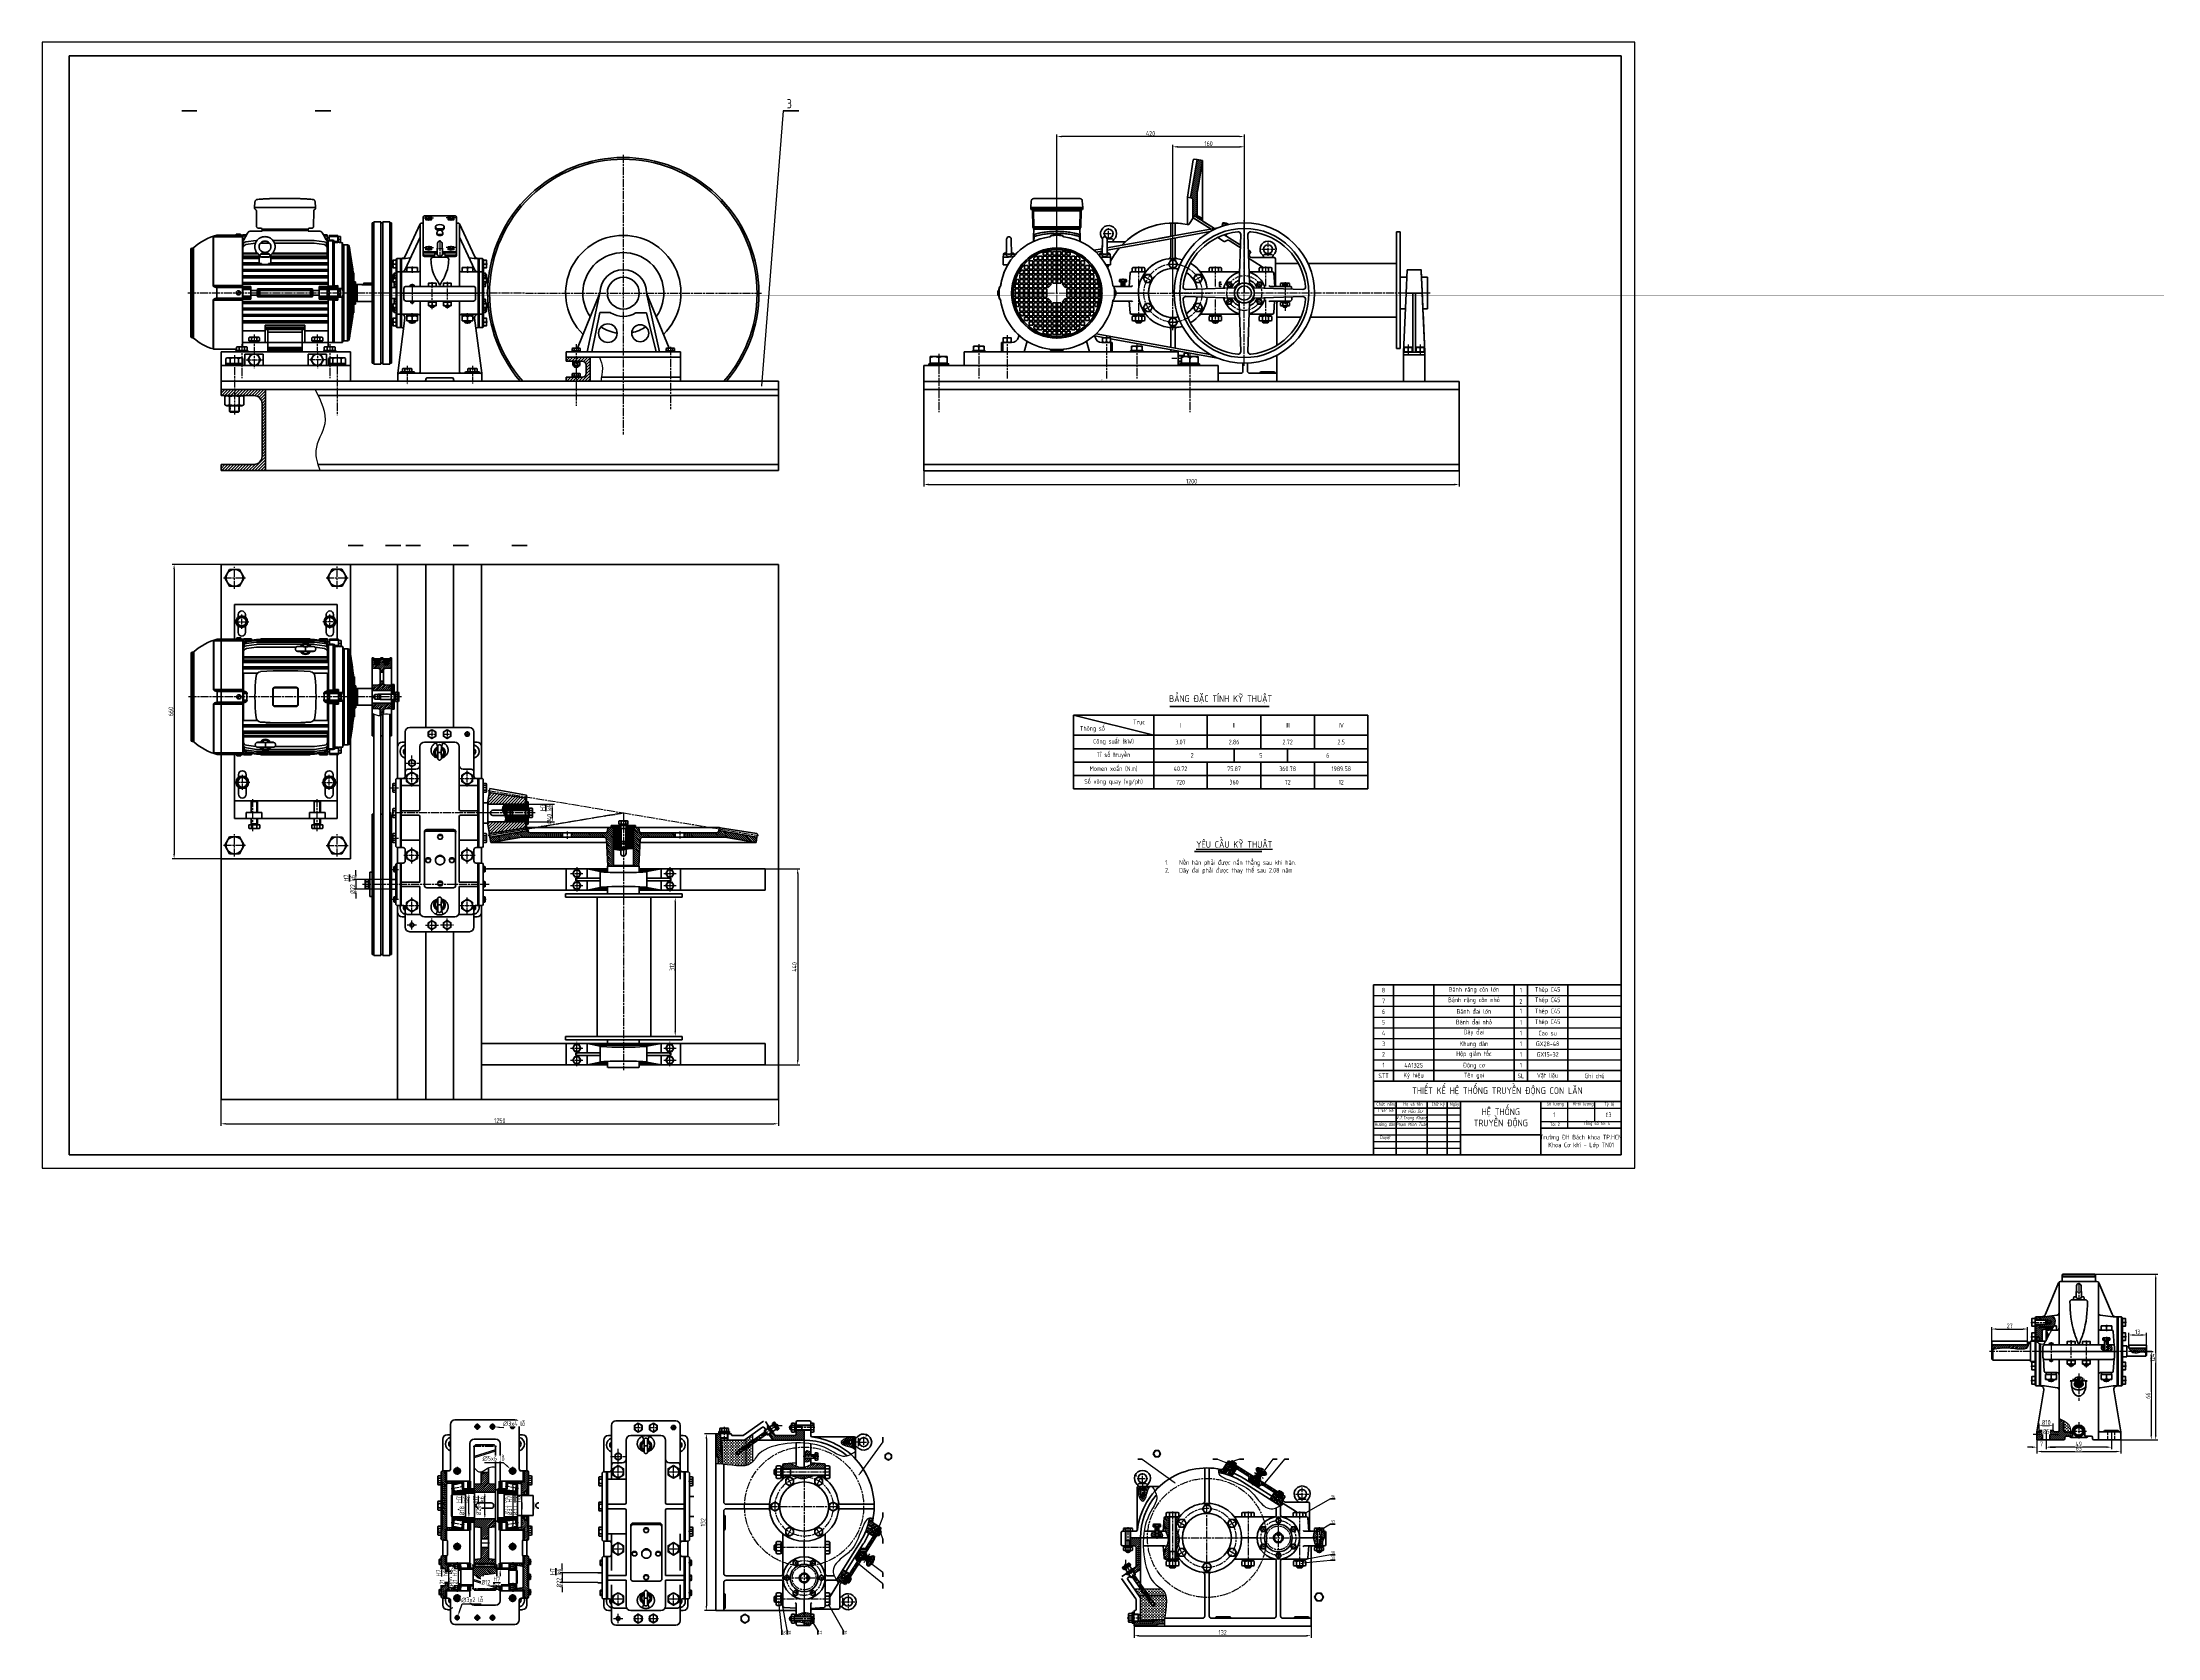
# Model space of a CAD drawing. Header units: millimetres. Extents: x -2161 to -582, y -4625 to -3434.
import ezdxf

# ---------------------------------------------------------------- set-up
doc = ezdxf.new("R2010")
doc.units = ezdxf.units.MM
doc.header["$LTSCALE"] = 0.5
doc.set_wipeout_variables(frame=1)
for name, pattern in [('AM_ISO02W050', [7.5, 6, -1.5]), ('AM_ISO08W050', [18, 12, -1.5, 3, -1.5]), ('AM_ISO08W050x2', [9, 6, -0.75, 1.5, -0.75]), ('HIDDEN2', [0.1875, 0.125, -0.0625])]:
    doc.linetypes.add(name, pattern=pattern)
for name, color, linetype, lineweight in [('A.Net Dam Co Ban', 7, 'Continuous', 50), ('AM_0', 7, 'Continuous', 50), ('AM_0N', 7, 'Continuous', 50), ('AM_3', 6, 'AM_ISO02W050', 25), ('AM_4', 3, 'Continuous', 25), ('AM_4N', 3, 'Continuous', 25), ('AM_5', 3, 'Continuous', 25), ('AM_7', 4, 'AM_ISO08W050', 25), ('AM_8', 1, 'Continuous', 25), ('AM_8N', 1, 'Continuous', 25), ('duong dam', 7, 'Continuous', 50), ('duong_dam', 7, 'Continuous', 50), ('duong_manh', 3, 'Continuous', 25), ('manh', 3, 'Continuous', 25), ('nét đậm', 7, 'Continuous', 50), ('TEXT', 7, 'Continuous', 25), ('Visible (ANSI)', 7, 'Continuous', 50), ('Đường tâm', 4, 'AM_ISO08W050', 25)]:
    doc.layers.add(name, color=color, linetype=linetype, lineweight=lineweight)
doc.layers.add('AM_12N', color=7, linetype='Continuous', lineweight=50, plot=False)
doc.layers.add('PDF_Geometry', color=7, linetype='Continuous')
doc.styles.add('MyTemplate', font='tcvn+7284-2003i.ttf', dxfattribs={"width": 0.8, "height": 3.5})
doc.styles.get("Standard").update_dxf_attribs({"font": 'tcvn+7284-2003i.ttf', "width": 0.8, "height": 3.5})
doc.styles.add('TCVN', font='tcvn+7284-2003i.ttf', dxfattribs={"width": 0.8, "height": 3.5})
doc.dimstyles.new('Copy of MyTemplate', dxfattribs={"dimtxt": 3.5, "dimasz": 3.5, "dimexe": 1.5, "dimexo": 0, "dimtad": 1, "dimtoh": 1, "dimdec": 0, "dimlfac": 3.003, "dimdsep": 46, "dimtxsty": 'MyTemplate', "dimcen": 5, "dimclrd": 3, "dimclre": 3, "dimclrt": 1, "dimadec": 0, "dimazin": 0, "dimtfac": 1, "dimtdec": 0, "dimtmove": 0, "dimatfit": 3, "dimfxl": 1, "dimlwd": 25, "dimlwe": 25, "dimarcsym": 0})
doc.dimstyles.new('MyTemplate$0', dxfattribs={"dimtxt": 3.5, "dimasz": 3.5, "dimexe": 1.5, "dimexo": 0, "dimtad": 1, "dimtoh": 1, "dimdec": 0, "dimzin": 0, "dimtxsty": 'TCVN', "dimcen": 0, "dimclrd": 3, "dimclre": 3, "dimclrt": 1, "dimadec": 0, "dimazin": 0, "dimtfac": 1, "dimtdec": 0, "dimtofl": 0, "dimtmove": 0, "dimatfit": 3, "dimfxl": 1, "dimtfill": 1, "dimtolj": 1, "dimtzin": 0, "dimarcsym": 0})
doc.dimstyles.new('MyTemplate$3', dxfattribs={"dimtxt": 3.5, "dimasz": 3.5, "dimexe": 1.5, "dimexo": 0, "dimtad": 1, "dimtoh": 1, "dimdec": 0, "dimzin": 0, "dimtxsty": 'TCVN', "dimcen": 0, "dimclrd": 3, "dimclre": 3, "dimclrt": 1, "dimadec": 0, "dimazin": 0, "dimtfac": 1, "dimtdec": 0, "dimtofl": 0, "dimtmove": 0, "dimatfit": 3, "dimfxl": 1, "dimtfill": 1, "dimtolj": 1, "dimtzin": 0, "dimarcsym": 0})
pattern_1 = [(45, (0, 0.118), (-1.122532, 1.122532), [])]
pattern_2 = [(315, (-829.4237, -5787.3762), (0.7483547, 0.7483547), [])]
pattern_3 = [(45, (-828.1204, -7201.5431), (-0.294627825, 0.294627825), [])]
pattern_4 = [(45, (-829.42365, -5787.37624), (-0.4490128, 0.4490128), [])]
pattern_5 = [(315, (-828.1204, -7201.5431), (0.294627825, 0.294627825), [])]
pattern_6 = [(45, (-829.42365, -5787.37624), (-0.37417734, 0.37417734), [])]
pattern_7 = [(330, (-741.05346, -5788.10353), (0.26458333, 0.45827178), []), (60, (-741.05346, -5788.10353), (-0.45827178, 0.26458333), [])]
pattern_8 = [(45, (-741.0535, -5788.1035), (-0.7483547, 0.7483547), [])]
pattern_9 = [(60, (-30.9703, -3699.3588), (-0.45827178, 0.26458333), []), (150, (-30.9703, -3699.3588), (-0.26458333, -0.45827178), [])]
pattern_10 = [(135, (-30.9703, -3699.3588), (-0.7483547, -0.7483547), [])]
pattern_11 = [(135, (421.5708, -3560.0351), (-0.7483547, -0.7483547), [])]
pattern_12 = [(45, (1845.5012, -3554.6058), (-0.74835468, 0.74835468), [])]
pattern_13 = [(45, (421.5708, -3560.03513), (-0.37417734, 0.37417734), []), (135, (421.5708, -3560.03513), (-0.37417734, -0.37417734), [])]

# ---------------------------------------------------------------- blocks, each defined once
blk = doc.blocks.new('M10_dau_lu_long')
at = {"layer": 'AM_0'}
for p, q in [((3376.7, 3414.7), (3375.6, 3414)), ((3375.6, 3407.7), (3375.6, 3414)), ((3394.4, 3414.7), (3376.7, 3414.7)), ((3394.4, 3414.7), (3376.7, 3414.7)), ((3380.6, 3407.7), (3380.6, 3414)), ((3390.6, 3407.7), (3390.6, 3414)), ((3394.4, 3414.7), (3395.6, 3414)), ((3395.6, 3407.7), (3395.6, 3414)), ((3395.6, 3407.7), (3375.6, 3407.7))]:
    blk.add_line(p, q, dxfattribs=at)
for centre, radius, start, end in [((3378.1, 3409.7), 5, 60, 120), ((3385.6, 3395.7), 19, 74.7385, 105.2615), ((3393.1, 3409.7), 5, 60, 120)]:
    blk.add_arc(centre, radius, start, end, dxfattribs=at)
blk = doc.blocks.new('SW_CENTERMARKSYMBOL_0')
at = {"color": 0, "linetype": 'Continuous', "lineweight": 18}
for p, q in [((0, 2.5), (0, 51.5)), ((-2.5, 0), (-51.5, 0)), ((0, 0), (-1.25, 0)), ((0, 0), (0, 1.25)), ((0, 0), (0, -1.25)), ((0, 0), (1.25, 0)), ((2.5, 0), (51.5, 0)), ((0, -2.5), (0, -51.5))]:
    blk.add_line(p, q, dxfattribs=at)
blk = doc.blocks.new('*D9')
at = {"layer": 'AM_0', "color": 3, "lineweight": 25, "transparency": 16777216}
for p, q in [((-1503.1, -3753.7), (-1503.1, -3765.5)), ((-1103.4, -3753.7), (-1103.4, -3765.5)), ((-1499.6, -3764), (-1106.9, -3764))]:
    blk.add_line(p, q, dxfattribs=at)
at = {"layer": 'AM_0', "color": 3, "transparency": 16777216}
for points in [[(-1499.6, -3763.4), (-1499.6, -3764.6), (-1503.1, -3764)], [(-1106.9, -3763.4), (-1106.9, -3764.6), (-1103.4, -3764)]]:
    blk.add_solid(points, dxfattribs=at)
at = {"layer": 'Defpoints', "color": 0, "transparency": 16777216}
for p in [(-1503.1, -3753.7), (-1103.4, -3753.7), (-1103.4, -3764)]:
    blk.add_point(p, dxfattribs=at)
at = {"layer": 'AM_0', "color": 1, "transparency": 16777216, "insert": (-1303.2, -3761.6), "char_height": 3.5, "attachment_point": 5, "style": 'MyTemplate'}
blk.add_mtext('1200', dxfattribs=at)
blk = doc.blocks.new('*D10')
at = {"layer": 'AM_0', "color": 3, "lineweight": 25, "transparency": 16777216}
for p, q in [((-2027.9, -4223.3), (-2027.9, -4243)), ((-1611.6, -4223.3), (-1611.6, -4243)), ((-2024.4, -4241.5), (-1615.1, -4241.5))]:
    blk.add_line(p, q, dxfattribs=at)
at = {"layer": 'AM_0', "color": 3, "transparency": 16777216}
for points in [[(-2024.4, -4240.9), (-2024.4, -4242), (-2027.9, -4241.5)], [(-1615.1, -4240.9), (-1615.1, -4242), (-1611.6, -4241.5)]]:
    blk.add_solid(points, dxfattribs=at)
at = {"layer": 'Defpoints', "color": 0, "transparency": 16777216}
for p in [(-2027.9, -4223.3), (-1611.6, -4223.3), (-1611.6, -4241.5)]:
    blk.add_point(p, dxfattribs=at)
at = {"layer": 'AM_0', "color": 1, "transparency": 16777216, "insert": (-1819.7, -4239.1), "char_height": 3.5, "attachment_point": 5, "style": 'MyTemplate'}
blk.add_mtext('1250', dxfattribs=at)
blk = doc.blocks.new('*D11')
at = {"layer": 'AM_0', "color": 3, "lineweight": 25, "transparency": 16777216}
for p, q in [((-1621.6, -4051.1), (-1595.8, -4051.1)), ((-1597.3, -4054.6), (-1597.3, -4193.9)), ((-1621.6, -4197.4), (-1595.8, -4197.4))]:
    blk.add_line(p, q, dxfattribs=at)
at = {"layer": 'AM_0', "color": 3, "transparency": 16777216}
for points in [[(-1597.9, -4054.6), (-1596.7, -4054.6), (-1597.3, -4051.1)], [(-1597.9, -4193.9), (-1596.7, -4193.9), (-1597.3, -4197.4)]]:
    blk.add_solid(points, dxfattribs=at)
at = {"layer": 'Defpoints', "color": 0, "transparency": 16777216}
for p in [(-1621.6, -4051.1), (-1621.6, -4197.4), (-1597.3, -4197.4)]:
    blk.add_point(p, dxfattribs=at)
at = {"layer": 'AM_0', "color": 1, "transparency": 16777216, "insert": (-1599.7, -4124.3), "char_height": 3.5, "attachment_point": 5, "rotation": 90, "style": 'MyTemplate'}
blk.add_mtext('440', dxfattribs=at)
blk = doc.blocks.new('*D12')
at = {"layer": 'AM_0', "color": 3, "lineweight": 25, "transparency": 16777216}
for p, q in [((-1707, -4072.3), (-1687.2, -4072.3)), ((-1688.7, -4075.8), (-1688.7, -4172.7)), ((-1707, -4176.2), (-1687.2, -4176.2))]:
    blk.add_line(p, q, dxfattribs=at)
at = {"layer": 'AM_0', "color": 3, "transparency": 16777216}
for points in [[(-1689.3, -4075.8), (-1688.2, -4075.8), (-1688.7, -4072.3)], [(-1689.3, -4172.7), (-1688.2, -4172.7), (-1688.7, -4176.2)]]:
    blk.add_solid(points, dxfattribs=at)
at = {"layer": 'Defpoints', "color": 0, "transparency": 16777216}
for p in [(-1707, -4072.3), (-1707, -4176.2), (-1688.7, -4176.2)]:
    blk.add_point(p, dxfattribs=at)
at = {"layer": 'AM_0', "color": 1, "transparency": 16777216, "insert": (-1691.1, -4124.3), "char_height": 3.5, "attachment_point": 5, "rotation": 90, "style": 'MyTemplate'}
blk.add_mtext('312', dxfattribs=at)
blk = doc.blocks.new('*D13')
at = {"layer": 'AM_0', "color": 3, "lineweight": 25, "transparency": 16777216}
for p, q in [((-1403.8, -3621), (-1403.8, -3502.6)), ((-1267.3, -3504.1), (-1400.3, -3504.1)), ((-1263.8, -3621), (-1263.8, -3502.6))]:
    blk.add_line(p, q, dxfattribs=at)
at = {"layer": 'AM_0', "color": 3, "transparency": 16777216}
for points in [[(-1400.3, -3503.6), (-1400.3, -3504.7), (-1403.8, -3504.1)], [(-1267.3, -3503.6), (-1267.3, -3504.7), (-1263.8, -3504.1)]]:
    blk.add_solid(points, dxfattribs=at)
at = {"layer": 'Defpoints', "color": 0, "transparency": 16777216}
for p in [(-1403.8, -3504.1), (-1403.8, -3621), (-1263.8, -3621)]:
    blk.add_point(p, dxfattribs=at)
at = {"layer": 'AM_0', "color": 1, "transparency": 16777216, "insert": (-1333.8, -3501.8), "char_height": 3.5, "attachment_point": 5, "style": 'MyTemplate'}
blk.add_mtext('420', dxfattribs=at)
blk = doc.blocks.new('*D14')
at = {"layer": 'AM_0', "color": 3, "lineweight": 25, "transparency": 16777216}
for p, q in [((-1317.1, -3621), (-1317.1, -3510.3)), ((-1313.6, -3511.8), (-1267.3, -3511.8)), ((-1263.8, -3621), (-1263.8, -3510.3))]:
    blk.add_line(p, q, dxfattribs=at)
at = {"layer": 'AM_0', "color": 3, "transparency": 16777216}
for points in [[(-1313.6, -3511.2), (-1313.6, -3512.4), (-1317.1, -3511.8)], [(-1267.3, -3511.2), (-1267.3, -3512.4), (-1263.8, -3511.8)]]:
    blk.add_solid(points, dxfattribs=at)
at = {"layer": 'Defpoints', "color": 0, "transparency": 16777216}
for p in [(-1263.8, -3511.8), (-1317.1, -3621), (-1263.8, -3621)]:
    blk.add_point(p, dxfattribs=at)
at = {"layer": 'AM_0', "color": 1, "transparency": 16777216, "insert": (-1290.5, -3509.4), "char_height": 3.5, "attachment_point": 5, "style": 'MyTemplate'}
blk.add_mtext('160', dxfattribs=at)
blk = doc.blocks.new('*D15')
at = {"layer": 'AM_0', "color": 3, "lineweight": 25, "transparency": 16777216}
for p, q in [((-2027.9, -3823.7), (-2064.4, -3823.7)), ((-2062.9, -3827.2), (-2062.9, -4040)), ((-2027.9, -4043.5), (-2064.4, -4043.5))]:
    blk.add_line(p, q, dxfattribs=at)
at = {"layer": 'AM_0', "color": 3, "transparency": 16777216}
for points in [[(-2063.5, -3827.2), (-2062.3, -3827.2), (-2062.9, -3823.7)], [(-2063.5, -4040), (-2062.3, -4040), (-2062.9, -4043.5)]]:
    blk.add_solid(points, dxfattribs=at)
at = {"layer": 'Defpoints', "color": 0, "transparency": 16777216}
for p in [(-2027.9, -3823.7), (-2062.9, -4043.5), (-2027.9, -4043.5)]:
    blk.add_point(p, dxfattribs=at)
at = {"layer": 'AM_0', "color": 1, "transparency": 16777216, "insert": (-2065.3, -3933.6), "char_height": 3.5, "attachment_point": 5, "rotation": 90, "style": 'MyTemplate'}
blk.add_mtext('660', dxfattribs=at)
blk = doc.blocks.new('*D17')
at = {"layer": 'AM_0', "color": 3, "lineweight": 25, "transparency": 16777216}
for p, q in [((-1816.2, -4002.7), (-1779, -4002.7)), ((-1780.5, -4006.2), (-1780.5, -4012.5)), ((-1816.3, -4016), (-1779, -4016))]:
    blk.add_line(p, q, dxfattribs=at)
at = {"layer": 'AM_0', "color": 3, "transparency": 16777216}
for points in [[(-1781.1, -4006.2), (-1780, -4006.2), (-1780.5, -4002.7)], [(-1781.1, -4012.5), (-1780, -4012.5), (-1780.5, -4016)]]:
    blk.add_solid(points, dxfattribs=at)
at = {"layer": 'Defpoints', "color": 0, "transparency": 16777216}
for p in [(-1816.2, -4002.7), (-1816.3, -4016), (-1780.5, -4016)]:
    blk.add_point(p, dxfattribs=at)
at = {"layer": 'AM_0', "color": 1, "transparency": 16777216, "insert": (-1785.3, -4010.1), "char_height": 3.5, "attachment_point": 5, "rotation": 90, "style": 'MyTemplate'}
blk.add_mtext('%%c40{}{\\C2; \\SH7/k6;}', dxfattribs=at)
blk = doc.blocks.new('*D18')
at = {"layer": 'AM_0', "color": 3, "lineweight": 25, "transparency": 16777216}
for p, q in [((-1746.5, -4576.9), (-1774.7, -4576.9)), ((-1773.2, -4573.4), (-1773.2, -4569.9)), ((-1773.2, -4576.9), (-1773.2, -4584.2)), ((-1746.5, -4584.2), (-1774.7, -4584.2)), ((-1773.2, -4587.7), (-1773.2, -4591.2))]:
    blk.add_line(p, q, dxfattribs=at)
at = {"layer": 'AM_0', "color": 3, "transparency": 16777216}
for points in [[(-1773.8, -4573.4), (-1772.6, -4573.4), (-1773.2, -4576.9)], [(-1773.8, -4587.7), (-1772.6, -4587.7), (-1773.2, -4584.2)]]:
    blk.add_solid(points, dxfattribs=at)
at = {"layer": 'Defpoints', "color": 0, "transparency": 16777216}
for p in [(-1746.5, -4576.9), (-1773.2, -4584.2), (-1746.5, -4584.2)]:
    blk.add_point(p, dxfattribs=at)
at = {"layer": 'AM_0', "color": 1, "transparency": 16777216, "insert": (-1778, -4580.6), "char_height": 3.5, "attachment_point": 5, "rotation": 90, "style": 'MyTemplate'}
blk.add_mtext('%%c22{}{\\C2; \\SH7/k6;}', dxfattribs=at)
blk = doc.blocks.new('*D19')
at = {"layer": 'AM_5', "color": 3, "lineweight": -2, "transparency": 16777216}
for p, q in [((-1811.5, -4518.3), (-1814.1, -4518.3)), ((-1812.6, -4521.8), (-1812.6, -4531.5)), ((-1811.5, -4535), (-1814.1, -4535))]:
    blk.add_line(p, q, dxfattribs=at)
at = {"layer": 'AM_5', "color": 3, "transparency": 16777216}
for points in [[(-1813.1, -4521.8), (-1812, -4521.8), (-1812.6, -4518.3)], [(-1813.1, -4531.5), (-1812, -4531.5), (-1812.6, -4535)]]:
    blk.add_solid(points, dxfattribs=at)
at = {"layer": 'AM_5', "color": 1, "transparency": 16777216, "insert": (-1815, -4526.6), "char_height": 3.5, "attachment_point": 5, "rotation": 90, "style": 'TCVN', "bg_fill": 3, "box_fill_scale": 1.1, "bg_fill_color": 256, "bg_fill_true_color": 13158600, "bg_fill_transparency": 0}
blk.add_mtext('\\A1;%%c17{}{\\C2; k6}', dxfattribs=at)
at = {"layer": 'Defpoints', "color": 0, "transparency": 16777216}
for p in [(-1811.5, -4518.3), (-1812.6, -4535), (-1811.5, -4535)]:
    blk.add_point(p, dxfattribs=at)
blk = doc.blocks.new('*D20')
at = {"layer": 'AM_5', "color": 3, "lineweight": -2, "transparency": 16777216}
for p, q in [((-1830.9, -4516.6), (-1832.4, -4516.6)), ((-1830.9, -4533.1), (-1830.9, -4520.1)), ((-1830.9, -4536.6), (-1832.4, -4536.6))]:
    blk.add_line(p, q, dxfattribs=at)
at = {"layer": 'AM_5', "color": 3, "transparency": 16777216}
for points in [[(-1831.5, -4520.1), (-1830.3, -4520.1), (-1830.9, -4516.6)], [(-1831.5, -4533.1), (-1830.3, -4533.1), (-1830.9, -4536.6)]]:
    blk.add_solid(points, dxfattribs=at)
at = {"layer": 'AM_5', "color": 1, "transparency": 16777216, "insert": (-1835.6, -4526.6), "char_height": 3.5, "attachment_point": 5, "rotation": 90, "style": 'TCVN', "bg_fill": 3, "box_fill_scale": 1.1, "bg_fill_color": 256, "bg_fill_true_color": 13158600, "bg_fill_transparency": 0}
blk.add_mtext('\\A1;%%c20{}{\\C2; \\SH7/k6;}', dxfattribs=at)
at = {"layer": 'Defpoints', "color": 0, "transparency": 16777216}
for p in [(-1830.9, -4516.6), (-1830.9, -4516.6), (-1830.9, -4536.6)]:
    blk.add_point(p, dxfattribs=at)
blk = doc.blocks.new('*D21')
at = {"layer": 'AM_5', "color": 3, "lineweight": -2, "transparency": 16777216}
for p, q in [((-1842.1, -4517.5), (-1844.3, -4517.5)), ((-1842.8, -4532.3), (-1842.8, -4521)), ((-1842.2, -4535.8), (-1844.3, -4535.8))]:
    blk.add_line(p, q, dxfattribs=at)
at = {"layer": 'AM_5', "color": 3, "transparency": 16777216}
for points in [[(-1843.4, -4521), (-1842.2, -4521), (-1842.8, -4517.5)], [(-1843.4, -4532.3), (-1842.2, -4532.3), (-1842.8, -4535.8)]]:
    blk.add_solid(points, dxfattribs=at)
at = {"layer": 'AM_5', "color": 1, "transparency": 16777216, "insert": (-1848, -4526.6), "char_height": 3.5, "attachment_point": 5, "rotation": 90, "style": 'TCVN', "bg_fill": 3, "box_fill_scale": 1.1, "bg_fill_color": 256, "bg_fill_true_color": 13158600, "bg_fill_transparency": 0}
blk.add_mtext('\\A1;%%c18{}{\\C2; \\SH7/js6;}', dxfattribs=at)
at = {"layer": 'Defpoints', "color": 0, "transparency": 16777216}
for p in [(-1842.8, -4517.5), (-1842.1, -4517.5), (-1842.2, -4535.8)]:
    blk.add_point(p, dxfattribs=at)
blk = doc.blocks.new('*D22')
at = {"color": 3, "lineweight": -2, "transparency": 16777216}
for p, q in [((-1803.5, -4508.3), (-1805, -4508.3)), ((-1803.5, -4511.8), (-1803.5, -4541.5)), ((-1803.5, -4545), (-1805, -4545))]:
    blk.add_line(p, q, dxfattribs=at)
at = {"color": 3, "transparency": 16777216}
for points in [[(-1804.1, -4511.8), (-1802.9, -4511.8), (-1803.5, -4508.3)], [(-1804.1, -4541.5), (-1802.9, -4541.5), (-1803.5, -4545)]]:
    blk.add_solid(points, dxfattribs=at)
at = {"layer": 'Defpoints', "color": 0, "transparency": 16777216}
for p in [(-1803.5, -4508.3), (-1803.5, -4545), (-1803.5, -4545)]:
    blk.add_point(p, dxfattribs=at)
at = {"color": 1, "transparency": 16777216, "insert": (-1808.3, -4526.6), "char_height": 3.5, "attachment_point": 5, "rotation": 90, "style": 'TCVN', "bg_fill": 3, "box_fill_scale": 1.1, "bg_fill_color": 256, "bg_fill_true_color": 13158600, "bg_fill_transparency": 0}
blk.add_mtext('\\A1;%%c37{}{\\C2; \\SH7/h6;}', dxfattribs=at)
blk = doc.blocks.new('*D23')
at = {"layer": 'AM_5', "color": 3, "lineweight": -2, "transparency": 16777216}
for p, q in [((-1818.7, -4574.1), (-1821, -4574.1)), ((-1819.5, -4577.6), (-1819.5, -4582.3)), ((-1819.5, -4589.3), (-1832.6, -4589.3)), ((-1818.7, -4585.8), (-1821, -4585.8)), ((-1819.5, -4585.8), (-1819.5, -4589.3))]:
    blk.add_line(p, q, dxfattribs=at)
at = {"layer": 'AM_5', "color": 3, "transparency": 16777216}
for points in [[(-1820, -4577.6), (-1818.9, -4577.6), (-1819.5, -4574.1)], [(-1820, -4582.3), (-1818.9, -4582.3), (-1819.5, -4585.8)]]:
    blk.add_solid(points, dxfattribs=at)
at = {"layer": 'AM_5', "color": 1, "transparency": 16777216, "insert": (-1826.3, -4584), "char_height": 3.5, "attachment_point": 5, "style": 'TCVN', "bg_fill": 3, "box_fill_scale": 1.1, "bg_fill_color": 256, "bg_fill_true_color": 13158600, "bg_fill_transparency": 0}
blk.add_mtext('\\A1;%%c12{}{\\C2; \\SH7/js6;}', dxfattribs=at)
at = {"layer": 'Defpoints', "color": 0, "transparency": 16777216}
for p in [(-1818.7, -4574.1), (-1819.5, -4585.8), (-1818.7, -4585.8)]:
    blk.add_point(p, dxfattribs=at)
blk = doc.blocks.new('*D24')
at = {"layer": 'AM_5', "color": 3, "lineweight": -2, "transparency": 16777216}
for p, q in [((-1851.7, -4575), (-1855, -4575)), ((-1853.5, -4581.5), (-1853.5, -4578.5)), ((-1851.7, -4585), (-1855, -4585))]:
    blk.add_line(p, q, dxfattribs=at)
at = {"layer": 'AM_5', "color": 3, "transparency": 16777216}
for points in [[(-1854.1, -4578.5), (-1853, -4578.5), (-1853.5, -4575)], [(-1854.1, -4581.5), (-1853, -4581.5), (-1853.5, -4585)]]:
    blk.add_solid(points, dxfattribs=at)
at = {"layer": 'AM_5', "color": 1, "transparency": 16777216, "insert": (-1855.9, -4580), "char_height": 3.5, "attachment_point": 5, "rotation": 90, "style": 'TCVN', "bg_fill": 3, "box_fill_scale": 1.1, "bg_fill_color": 256, "bg_fill_true_color": 13158600, "bg_fill_transparency": 0}
blk.add_mtext('\\A1;%%c10{}{\\C2; k6}', dxfattribs=at)
at = {"layer": 'Defpoints', "color": 0, "transparency": 16777216}
for p in [(-1853.5, -4575), (-1851.7, -4575), (-1851.7, -4585)]:
    blk.add_point(p, dxfattribs=at)
blk = doc.blocks.new('*D25')
at = {"layer": 'AM_5', "color": 3, "lineweight": -2, "transparency": 16777216}
blk.add_line((-1820, -4468.1), (-1816.6, -4468.4), dxfattribs=at)
at = {"layer": 'AM_5', "color": 3, "transparency": 16777216}
blk.add_solid([(-1820, -4467.6), (-1820.1, -4468.7), (-1823.5, -4467.8)], dxfattribs=at)
at = {"layer": 'Defpoints', "color": 0, "transparency": 16777216}
blk.add_point((-1826.9, -4467.5), dxfattribs=at)
at = {"layer": 'AM_5', "color": 1, "transparency": 16777216, "insert": (-1809.1, -4465.5), "char_height": 3.5, "attachment_point": 5, "style": 'TCVN', "bg_fill": 3, "box_fill_scale": 1.1, "bg_fill_color": 256, "bg_fill_true_color": 13158600, "bg_fill_transparency": 0}
blk.add_mtext('\\A1;∅3x4 lỗ', dxfattribs=at)
at = {"layer": 'Defpoints', "color": 0, "transparency": 16777216}
blk.add_point((-1823.5, -4467.8), dxfattribs=at)
blk = doc.blocks.new('*D26')
at = {"layer": 'AM_5', "color": 3, "lineweight": -2, "transparency": 16777216}
for p, q in [((-1831.2, -4494.5), (-1817.1, -4494.5)), ((-1817.1, -4494.5), (-1814.5, -4496.9))]:
    blk.add_line(p, q, dxfattribs=at)
at = {"layer": 'Defpoints', "color": 0, "transparency": 16777216}
blk.add_point((-1808.5, -4502.4), dxfattribs=at)
at = {"layer": 'AM_5', "color": 1, "transparency": 16777216, "insert": (-1824.4, -4491.5), "char_height": 3.5, "attachment_point": 5, "style": 'TCVN', "bg_fill": 3, "box_fill_scale": 1.1, "bg_fill_color": 256, "bg_fill_true_color": 13158600, "bg_fill_transparency": 0}
blk.add_mtext('\\A1;∅5x6 lỗ', dxfattribs=at)
at = {"layer": 'AM_5', "color": 3, "transparency": 16777216}
blk.add_solid([(-1814.1, -4496.4), (-1814.9, -4497.3), (-1811.9, -4499.2)], dxfattribs=at)
at = {"layer": 'Defpoints', "color": 0, "transparency": 16777216}
blk.add_point((-1811.9, -4499.2), dxfattribs=at)
blk = doc.blocks.new('*D27')
at = {"layer": 'AM_5', "color": 3, "lineweight": -2, "transparency": 16777216}
for p, q in [((-1849.8, -4605.7), (-1847.7, -4600.1)), ((-1847.7, -4600.1), (-1833.7, -4600.1))]:
    blk.add_line(p, q, dxfattribs=at)
at = {"layer": 'AM_5', "color": 3, "transparency": 16777216}
blk.add_solid([(-1850.4, -4605.5), (-1849.3, -4605.9), (-1851, -4609)], dxfattribs=at)
at = {"layer": 'Defpoints', "color": 0, "transparency": 16777216}
for p in [(-1852, -4611.8), (-1851, -4609)]:
    blk.add_point(p, dxfattribs=at)
at = {"layer": 'AM_5', "color": 1, "transparency": 16777216, "insert": (-1840.4, -4597.1), "char_height": 3.5, "attachment_point": 5, "style": 'TCVN', "bg_fill": 3, "box_fill_scale": 1.1, "bg_fill_color": 256, "bg_fill_true_color": 13158600, "bg_fill_transparency": 0}
blk.add_mtext('\\A1;∅3x2 lỗ', dxfattribs=at)
blk = doc.blocks.new('*D28')
at = {"color": 3, "lineweight": -2, "transparency": 16777216}
for p, q in [((-1808.8, -4508.3), (-1811.5, -4508.3)), ((-1810, -4511.8), (-1810, -4541.5)), ((-1808.8, -4545), (-1811.5, -4545))]:
    blk.add_line(p, q, dxfattribs=at)
at = {"color": 3, "transparency": 16777216}
for points in [[(-1810.6, -4511.8), (-1809.5, -4511.8), (-1810, -4508.3)], [(-1810.6, -4541.5), (-1809.5, -4541.5), (-1810, -4545)]]:
    blk.add_solid(points, dxfattribs=at)
at = {"layer": 'Defpoints', "color": 0, "transparency": 16777216}
for p in [(-1808.8, -4508.3), (-1810, -4545), (-1808.8, -4545)]:
    blk.add_point(p, dxfattribs=at)
at = {"color": 1, "transparency": 16777216, "insert": (-1812.4, -4526.6), "char_height": 3.5, "attachment_point": 5, "rotation": 90, "style": 'TCVN', "bg_fill": 3, "box_fill_scale": 1.1, "bg_fill_color": 256, "bg_fill_true_color": 13158600, "bg_fill_transparency": 0}
blk.add_mtext('\\A1;%%c37{}{\\C2; H7}', dxfattribs=at)
blk = doc.blocks.new('*D29')
at = {"color": 3, "lineweight": -2, "transparency": 16777216}
for p, q in [((-1852.6, -4569.6), (-1849.4, -4569.6)), ((-1850.9, -4573.1), (-1850.9, -4586.8)), ((-1852.6, -4590.3), (-1849.4, -4590.3))]:
    blk.add_line(p, q, dxfattribs=at)
at = {"color": 3, "transparency": 16777216}
for points in [[(-1851.5, -4573.1), (-1850.3, -4573.1), (-1850.9, -4569.6)], [(-1851.5, -4586.8), (-1850.3, -4586.8), (-1850.9, -4590.3)]]:
    blk.add_solid(points, dxfattribs=at)
at = {"color": 1, "transparency": 16777216, "insert": (-1853.3, -4580), "char_height": 3.5, "attachment_point": 5, "rotation": 90, "style": 'TCVN', "bg_fill": 3, "box_fill_scale": 1.1, "bg_fill_color": 256, "bg_fill_true_color": 13158600, "bg_fill_transparency": 0}
blk.add_mtext('\\A1;21{}{\\C2; H7}', dxfattribs=at)
at = {"layer": 'Defpoints', "color": 0, "transparency": 16777216}
for p in [(-1852.6, -4569.6), (-1852.6, -4590.3), (-1850.9, -4590.3)]:
    blk.add_point(p, dxfattribs=at)
blk = doc.blocks.new('*D30')
at = {"color": 3, "lineweight": -2, "transparency": 16777216}
for p, q in [((-1857.9, -4569.6), (-1859.6, -4569.6)), ((-1858.1, -4573.1), (-1858.1, -4586.8)), ((-1857.9, -4590.3), (-1859.6, -4590.3))]:
    blk.add_line(p, q, dxfattribs=at)
at = {"color": 3, "transparency": 16777216}
for points in [[(-1858.7, -4573.1), (-1857.6, -4573.1), (-1858.1, -4569.6)], [(-1858.7, -4586.8), (-1857.6, -4586.8), (-1858.1, -4590.3)]]:
    blk.add_solid(points, dxfattribs=at)
at = {"color": 1, "transparency": 16777216, "insert": (-1862.9, -4580), "char_height": 3.5, "attachment_point": 5, "rotation": 90, "style": 'TCVN', "bg_fill": 3, "box_fill_scale": 1.1, "bg_fill_color": 256, "bg_fill_true_color": 13158600, "bg_fill_transparency": 0}
blk.add_mtext('\\A1;21{}{\\C2; \\SH7/h6;}', dxfattribs=at)
at = {"layer": 'Defpoints', "color": 0, "transparency": 16777216}
for p in [(-1857.9, -4569.6), (-1858.1, -4590.3), (-1857.9, -4590.3)]:
    blk.add_point(p, dxfattribs=at)
blk = doc.blocks.new('Vitnapcuatham')
at = {"layer": 'AM_0'}
for p, q in [((-7790.6, -2456.9), (-7799.7, -2471.4)), ((-7794.7, -2474.6), (-7785.5, -2460.2)), ((-7791.1, -2452.2), (-7793.1, -2455.3)), ((-7793.1, -2455.3), (-7788, -2458.5)), ((-7791.1, -2452.2), (-7790.1, -2452.3)), ((-7788.6, -2453.8), (-7790.6, -2456.9)), ((-7790.6, -2456.9), (-7785.5, -2460.2)), ((-7785.5, -2460.2), (-7790.6, -2456.9)), ((-7785.8, -2455), (-7790.1, -2452.3)), ((-7783, -2461.8), (-7788, -2458.5)), ((-7785.8, -2455), (-7781.5, -2457.7)), ((-7783.5, -2457), (-7785.5, -2460.2)), ((-7781, -2458.6), (-7783, -2461.8)), ((-7781, -2458.6), (-7781.5, -2457.7)), ((-7799.7, -2471.4), (-7799.4, -2472.6)), ((-7799.7, -2471.4), (-7794.7, -2474.6)), ((-7799.4, -2472.6), (-7795.9, -2474.9)), ((-7794.7, -2474.6), (-7795.9, -2474.9))]:
    blk.add_line(p, q, dxfattribs=at)
for centre, radius, start, end in [((-7790.8, -2454.6), 2.37, 19.1649, 87.6632), ((-7790.6, -2462.6), 9, 57.6632, 77.1344), ((-7790.6, -2462.6), 9, 38.1919, 57.6632), ((-7783.3, -2459.4), 2.37, 27.6632, 96.1614)]:
    blk.add_arc(centre, radius, start, end, dxfattribs=at)
at = {"layer": 'AM_4'}
for p, q in [((-7790.2, -2457.2), (-7799.6, -2472)), ((-7792.9, -2461.4), (-7799.6, -2472)), ((-7795.3, -2474.7), (-7785.9, -2459.9)), ((-7799.7, -2471.4), (-7802.9, -2476.4)), ((-7794.7, -2474.6), (-7797.8, -2479.6)), ((-7788.6, -2464.1), (-7795.3, -2474.7))]:
    blk.add_line(p, q, dxfattribs=at)
blk = doc.blocks.new('*D34')
at = {"color": 3, "lineweight": -2, "transparency": 16777216}
for p, q in [((-1657.7, -4473.1), (-1667, -4473.1)), ((-1665.5, -4476.6), (-1665.5, -4601.6)), ((-1658.5, -4605.1), (-1667, -4605.1))]:
    blk.add_line(p, q, dxfattribs=at)
at = {"color": 3, "transparency": 16777216}
for points in [[(-1666.1, -4476.6), (-1664.9, -4476.6), (-1665.5, -4473.1)], [(-1666.1, -4601.6), (-1664.9, -4601.6), (-1665.5, -4605.1)]]:
    blk.add_solid(points, dxfattribs=at)
at = {"layer": 'Defpoints', "color": 0, "transparency": 16777216}
for p in [(-1657.7, -4473.1), (-1665.5, -4605.1), (-1658.5, -4605.1)]:
    blk.add_point(p, dxfattribs=at)
at = {"color": 1, "transparency": 16777216, "insert": (-1667.9, -4539.1), "char_height": 3.5, "attachment_point": 5, "rotation": 90, "style": 'TCVN', "bg_fill": 3, "box_fill_scale": 1.1, "bg_fill_color": 256, "bg_fill_true_color": 13158600, "bg_fill_transparency": 0}
blk.add_mtext('\\A1;132', dxfattribs=at)
blk = doc.blocks.new('Đệm vênh M10')
at = {"layer": 'AM_0', "lineweight": 50}
for p, q in [((-8238.1, -2574.8), (-8238.1, -2572.3)), ((-8223, -2574.8), (-8238.1, -2574.8)), ((-8230.6, -2574.8), (-8232, -2572.3)), ((-8230.6, -2572.3), (-8229.1, -2574.8)), ((-8223, -2574.8), (-8223, -2572.3))]:
    blk.add_line(p, q, dxfattribs=at)
blk = doc.blocks.new('*D35')
at = {"layer": 'AM_0', "color": 3, "lineweight": 25, "transparency": 16777216}
for p, q in [((-1900.5, -4059), (-1928.7, -4059)), ((-1927.2, -4055.5), (-1927.2, -4052)), ((-1927.2, -4059), (-1927.2, -4066.3)), ((-1900.5, -4066.3), (-1928.7, -4066.3)), ((-1927.2, -4069.8), (-1927.2, -4073.3))]:
    blk.add_line(p, q, dxfattribs=at)
at = {"layer": 'AM_0', "color": 3, "transparency": 16777216}
for points in [[(-1927.8, -4055.5), (-1926.6, -4055.5), (-1927.2, -4059)], [(-1927.8, -4069.8), (-1926.6, -4069.8), (-1927.2, -4066.3)]]:
    blk.add_solid(points, dxfattribs=at)
at = {"layer": 'Defpoints', "color": 0, "transparency": 16777216}
for p in [(-1900.5, -4059), (-1927.2, -4066.3), (-1900.5, -4066.3)]:
    blk.add_point(p, dxfattribs=at)
at = {"layer": 'AM_0', "color": 1, "transparency": 16777216, "insert": (-1932, -4062.6), "char_height": 3.5, "attachment_point": 5, "rotation": 90, "style": 'MyTemplate'}
blk.add_mtext('%%c22{}{\\C2; \\SH7/k6;}', dxfattribs=at)
blk = doc.blocks.new('*D36')
at = {"color": 3, "lineweight": -2, "transparency": 16777216}
for p, q in [((-1346, -4616), (-1346, -4625.3)), ((-1342.5, -4623.8), (-1217.5, -4623.8)), ((-1214, -4616.8), (-1214, -4625.3))]:
    blk.add_line(p, q, dxfattribs=at)
at = {"color": 3, "transparency": 16777216}
for points in [[(-1342.5, -4623.2), (-1342.5, -4624.4), (-1346, -4623.8)], [(-1217.5, -4623.2), (-1217.5, -4624.4), (-1214, -4623.8)]]:
    blk.add_solid(points, dxfattribs=at)
at = {"layer": 'Defpoints', "color": 0, "transparency": 16777216}
for p in [(-1346, -4616), (-1214, -4616.8), (-1214, -4623.8)]:
    blk.add_point(p, dxfattribs=at)
at = {"color": 1, "transparency": 16777216, "insert": (-1280, -4621.4), "char_height": 3.5, "attachment_point": 5, "style": 'TCVN', "bg_fill": 3, "box_fill_scale": 1.1, "bg_fill_color": 256, "bg_fill_true_color": 13158600, "bg_fill_transparency": 0}
blk.add_mtext('\\A1;132', dxfattribs=at)
blk = doc.blocks.new('*D38')
at = {"color": 3, "lineweight": -2, "transparency": 16777216}
for p, q in [((-672.1, -4477.5), (-672.1, -4487.8)), ((-609.4, -4477.5), (-609.4, -4487.8)), ((-668.6, -4486.3), (-612.9, -4486.3))]:
    blk.add_line(p, q, dxfattribs=at)
at = {"color": 3, "transparency": 16777216}
for points in [[(-668.6, -4485.7), (-668.6, -4486.8), (-672.1, -4486.3)], [(-612.9, -4485.7), (-612.9, -4486.8), (-609.4, -4486.3)]]:
    blk.add_solid(points, dxfattribs=at)
at = {"layer": 'Defpoints', "color": 0, "transparency": 16777216}
for p in [(-672.1, -4477.5), (-609.4, -4477.5), (-609.4, -4486.3)]:
    blk.add_point(p, dxfattribs=at)
at = {"color": 1, "transparency": 16777216, "insert": (-640.8, -4483.9), "char_height": 3.5, "attachment_point": 5, "style": 'TCVN', "bg_fill": 3, "box_fill_scale": 1.1, "bg_fill_color": 256, "bg_fill_true_color": 13158600, "bg_fill_transparency": 0}
blk.add_mtext('\\A1;63', dxfattribs=at)
blk = doc.blocks.new('*D37')
at = {"color": 3, "lineweight": -2, "transparency": 16777216}
for p, q in [((-629.1, -4353.8), (-581.8, -4353.8)), ((-583.3, -4474), (-583.3, -4357.3)), ((-608.8, -4477.5), (-581.8, -4477.5))]:
    blk.add_line(p, q, dxfattribs=at)
at = {"color": 3, "transparency": 16777216}
for points in [[(-583.9, -4357.3), (-582.7, -4357.3), (-583.3, -4353.8)], [(-583.9, -4474), (-582.7, -4474), (-583.3, -4477.5)]]:
    blk.add_solid(points, dxfattribs=at)
at = {"layer": 'Defpoints', "color": 0, "transparency": 16777216}
for p in [(-629.1, -4353.8), (-583.3, -4353.8), (-608.8, -4477.5)]:
    blk.add_point(p, dxfattribs=at)
at = {"color": 1, "transparency": 16777216, "insert": (-585.7, -4416.3), "char_height": 3.5, "attachment_point": 5, "rotation": 90, "style": 'TCVN', "bg_fill": 3, "box_fill_scale": 1.1, "bg_fill_color": 256, "bg_fill_true_color": 13158600, "bg_fill_transparency": 0}
blk.add_mtext('\\A1;124', dxfattribs=at)
blk = doc.blocks.new('*D39')
at = {"color": 3, "lineweight": -2, "transparency": 16777216}
for p, q in [((-671.3, -4473.6), (-674.8, -4473.6)), ((-667.8, -4470.5), (-667.8, -4475.1)), ((-662.4, -4470.5), (-662.4, -4475.1)), ((-658.9, -4473.6), (-655.4, -4473.6))]:
    blk.add_line(p, q, dxfattribs=at)
at = {"color": 3, "transparency": 16777216}
for points in [[(-671.3, -4473), (-671.3, -4474.2), (-667.8, -4473.6)], [(-658.9, -4473), (-658.9, -4474.2), (-662.4, -4473.6)]]:
    blk.add_solid(points, dxfattribs=at)
at = {"color": 1, "transparency": 16777216, "insert": (-665.1, -4471.2), "char_height": 3.5, "attachment_point": 5, "style": 'TCVN', "bg_fill": 3, "box_fill_scale": 1.1, "bg_fill_color": 256, "bg_fill_true_color": 13158600, "bg_fill_transparency": 0}
blk.add_mtext('%%c5', dxfattribs=at)
at = {"layer": 'Defpoints', "color": 0, "transparency": 16777216}
for p in [(-667.8, -4470.5), (-662.4, -4470.5), (-662.4, -4473.6)]:
    blk.add_point(p, dxfattribs=at)
blk = doc.blocks.new('*D40')
at = {"color": 3, "lineweight": -2, "transparency": 16777216}
for p, q in [((-670.3, -4470.5), (-670.3, -4465.4)), ((-666.8, -4466.9), (-663.4, -4466.9)), ((-659.9, -4470.5), (-659.9, -4465.4))]:
    blk.add_line(p, q, dxfattribs=at)
at = {"color": 3, "transparency": 16777216}
for points in [[(-666.8, -4466.3), (-666.8, -4467.5), (-670.3, -4466.9)], [(-663.4, -4466.3), (-663.4, -4467.5), (-659.9, -4466.9)]]:
    blk.add_solid(points, dxfattribs=at)
at = {"color": 1, "transparency": 16777216, "insert": (-665.1, -4464.5), "char_height": 3.5, "attachment_point": 5, "style": 'TCVN', "bg_fill": 3, "box_fill_scale": 1.1, "bg_fill_color": 256, "bg_fill_true_color": 13158600, "bg_fill_transparency": 0}
blk.add_mtext('%%c10', dxfattribs=at)
at = {"layer": 'Defpoints', "color": 0, "transparency": 16777216}
for p in [(-659.9, -4466.9), (-670.3, -4470.5), (-659.9, -4470.5)]:
    blk.add_point(p, dxfattribs=at)
blk = doc.blocks.new('*D41')
at = {"color": 3, "lineweight": -2, "transparency": 16777216}
for p, q in [((-590.1, -4411.5), (-585.1, -4411.5)), ((-586.6, -4415), (-586.6, -4474)), ((-609.4, -4477.5), (-585.1, -4477.5))]:
    blk.add_line(p, q, dxfattribs=at)
at = {"color": 3, "transparency": 16777216}
for points in [[(-587.2, -4415), (-586.1, -4415), (-586.6, -4411.5)], [(-587.2, -4474), (-586.1, -4474), (-586.6, -4477.5)]]:
    blk.add_solid(points, dxfattribs=at)
at = {"layer": 'Defpoints', "color": 0, "transparency": 16777216}
for p in [(-590.1, -4411.5), (-609.4, -4477.5), (-586.6, -4477.5)]:
    blk.add_point(p, dxfattribs=at)
at = {"color": 1, "transparency": 16777216, "insert": (-589, -4444.5), "char_height": 3.5, "attachment_point": 5, "rotation": 90, "style": 'TCVN', "bg_fill": 3, "box_fill_scale": 1.1, "bg_fill_color": 256, "bg_fill_true_color": 13158600, "bg_fill_transparency": 0}
blk.add_mtext('\\A1;66', dxfattribs=at)
blk = doc.blocks.new('*D42')
at = {"layer": 'AM_5', "color": 3, "lineweight": -2, "transparency": 16777216}
for p, q in [((-665.1, -4470.5), (-665.1, -4484.5)), ((-619.9, -4483), (-661.6, -4483)), ((-616.4, -4470.5), (-616.4, -4484.5))]:
    blk.add_line(p, q, dxfattribs=at)
at = {"layer": 'AM_5', "color": 3, "transparency": 16777216}
for points in [[(-661.6, -4482.4), (-661.6, -4483.6), (-665.1, -4483)], [(-619.9, -4482.4), (-619.9, -4483.6), (-616.4, -4483)]]:
    blk.add_solid(points, dxfattribs=at)
at = {"layer": 'Defpoints', "color": 0, "transparency": 16777216}
for p in [(-665.1, -4470.5), (-665.1, -4483), (-616.4, -4470.5)]:
    blk.add_point(p, dxfattribs=at)
at = {"layer": 'AM_5', "color": 1, "transparency": 16777216, "insert": (-640.8, -4480.6), "char_height": 3.5, "attachment_point": 5, "style": 'TCVN', "bg_fill": 3, "box_fill_scale": 1.1, "bg_fill_color": 256, "bg_fill_true_color": 13158600, "bg_fill_transparency": 0}
blk.add_mtext('\\A1;49', dxfattribs=at)
blk = doc.blocks.new('*D43')
at = {"layer": 'AM_5', "color": 3, "lineweight": -2, "transparency": 16777216}
for p, q in [((-675.6, -4483), (-679.1, -4483)), ((-672.1, -4477.5), (-672.1, -4484.5)), ((-665.1, -4470.5), (-665.1, -4484.5)), ((-661.6, -4483), (-658.1, -4483))]:
    blk.add_line(p, q, dxfattribs=at)
at = {"layer": 'AM_5', "color": 3, "transparency": 16777216}
for points in [[(-675.6, -4482.4), (-675.6, -4483.6), (-672.1, -4483)], [(-661.6, -4482.4), (-661.6, -4483.6), (-665.1, -4483)]]:
    blk.add_solid(points, dxfattribs=at)
at = {"layer": 'Defpoints', "color": 0, "transparency": 16777216}
blk.add_point((-665.1, -4470.5), dxfattribs=at)
at = {"layer": 'AM_5', "color": 1, "transparency": 16777216, "insert": (-668.6, -4480.6), "char_height": 3.5, "attachment_point": 5, "style": 'TCVN', "bg_fill": 3, "box_fill_scale": 1.1, "bg_fill_color": 256, "bg_fill_true_color": 13158600, "bg_fill_transparency": 0}
blk.add_mtext('\\A1;7', dxfattribs=at)
at = {"layer": 'Defpoints', "color": 0, "transparency": 16777216}
for p in [(-672.1, -4477.5), (-672.1, -4483)]:
    blk.add_point(p, dxfattribs=at)
blk = doc.blocks.new('*D44')
at = {"layer": 'AM_5', "color": 3, "lineweight": -2, "transparency": 16777216}
for p, q in [((-603.4, -4409), (-603.4, -4397.7)), ((-599.9, -4399.2), (-593.6, -4399.2)), ((-590.1, -4409), (-590.1, -4397.7))]:
    blk.add_line(p, q, dxfattribs=at)
at = {"layer": 'AM_5', "color": 3, "transparency": 16777216}
for points in [[(-599.9, -4398.7), (-599.9, -4399.8), (-603.4, -4399.2)], [(-593.6, -4398.7), (-593.6, -4399.8), (-590.1, -4399.2)]]:
    blk.add_solid(points, dxfattribs=at)
at = {"layer": 'Defpoints', "color": 0, "transparency": 16777216}
for p in [(-603.4, -4409), (-590.1, -4409)]:
    blk.add_point(p, dxfattribs=at)
at = {"layer": 'AM_5', "color": 1, "transparency": 16777216, "insert": (-596.8, -4396.9), "char_height": 3.5, "attachment_point": 5, "style": 'TCVN', "bg_fill": 3, "box_fill_scale": 1.1, "bg_fill_color": 256, "bg_fill_true_color": 13158600, "bg_fill_transparency": 0}
blk.add_mtext('\\A1;13', dxfattribs=at)
at = {"layer": 'Defpoints', "color": 0, "transparency": 16777216}
blk.add_point((-590.1, -4399.2), dxfattribs=at)
blk = doc.blocks.new('*D45')
at = {"layer": 'AM_5', "color": 3, "lineweight": -2, "transparency": 16777216}
for p, q in [((-705.7, -4403.8), (-705.7, -4393.3)), ((-702.2, -4394.8), (-682.5, -4394.8)), ((-679, -4403.8), (-679, -4393.3))]:
    blk.add_line(p, q, dxfattribs=at)
at = {"layer": 'AM_5', "color": 3, "transparency": 16777216}
for points in [[(-702.2, -4394.2), (-702.2, -4395.3), (-705.7, -4394.8)], [(-682.5, -4394.2), (-682.5, -4395.3), (-679, -4394.8)]]:
    blk.add_solid(points, dxfattribs=at)
at = {"layer": 'Defpoints', "color": 0, "transparency": 16777216}
for p in [(-705.7, -4403.8), (-679, -4394.8), (-679, -4403.8)]:
    blk.add_point(p, dxfattribs=at)
at = {"layer": 'AM_5', "color": 1, "transparency": 16777216, "insert": (-692.3, -4392.4), "char_height": 3.5, "attachment_point": 5, "style": 'TCVN', "bg_fill": 3, "box_fill_scale": 1.1, "bg_fill_color": 256, "bg_fill_true_color": 13158600, "bg_fill_transparency": 0}
blk.add_mtext('\\A1;27', dxfattribs=at)

msp = doc.modelspace()

# ---------------------------------------------------------------- hatches: boundary and pattern name
h = msp.add_hatch()
h.set_pattern_fill('ANSI31', color=1, scale=0.333)
h.set_pattern_definition([(45, (-2353.6337, -3824.303), (-0.7476063, 0.7476063), [])])
h.paths.add_polyline_path([(-1298.91, -3545.53, -0.0413005), (-1298.89, -3545.25), (-1295.01, -3521.95), (-1298.95, -3521.33), (-1304.07, -3549.74), (-1303.65, -3549.81, -0.3689195), (-1302.24, -3551.45), (-1302.24, -3565.28), (-1301.07, -3563.43), (-1299.25, -3564.59), (-1298.91, -3564.06)])
h = msp.add_hatch()
h.set_pattern_fill('ANSI37', color=2, scale=6.66)
h.set_pattern_definition([(45, (-1386.7138, -4292.3802), (-0.5886664, 0.5886664), []), (135, (-1386.7138, -4292.3802), (-0.5886664, -0.5886664), [])])
h.paths.add_polyline_path([(-1908.7, -3894.19), (-1913.92, -3894.19), (-1912.69, -3898.25), (-1909.93, -3898.25)])
h.paths.add_polyline_path([(-1906.93, -3894.19), (-1905.7, -3898.25), (-1902.93, -3898.25), (-1901.71, -3894.19)])
h = msp.add_hatch()
h.set_pattern_fill('ANSI31', color=1, scale=0.1665, angle=90)
h.paths.add_polyline_path([(-1898.49, -3913.45), (-1900.16, -3913.45), (-1900.16, -3920.44), (-1898.49, -3920.44)])
h.paths.add_polyline_path([(-1898.49, -3924.77), (-1900.16, -3924.77), (-1900.16, -3931.76), (-1898.49, -3931.76)])
h = msp.add_hatch()
h.set_pattern_fill('ANSI31', color=1, scale=0.5)
h.paths.add_polyline_path([(-1800.53, -4002.66), (-1800.2, -4002.33), (-1800.21, -3998.18), (-1827.57, -3993.99), (-1828.73, -4000.94), (-1828.73, -4001.99), (-1828.06, -4002.66)])
h.paths.add_polyline_path([(-1828.06, -4015.98), (-1828.73, -4016.65), (-1828.73, -4017.7), (-1827.57, -4024.65), (-1800.21, -4020.46), (-1800.2, -4016.31), (-1800.53, -4015.98)])
h = msp.add_hatch()
h.set_pattern_fill('ANSI31', color=1, scale=0.1665, angle=90)
edge = h.paths.add_edge_path()
edge.add_spline(control_points=[(-1816.19, -4002.66), (-1817.03, -4003.83), (-1819.45, -4007.22), (-1814.46, -4011.79), (-1815.9, -4015.08), (-1816.3, -4015.98)], knot_values=[0, 0, 0, 0, 11.8996316, 34.3113866, 42.807428, 42.807428, 42.807428, 42.807428], degree=3, periodic=0)
edge.add_line((-1816.3, -4015.98), (-1800.53, -4015.98))
edge.add_line((-1800.53, -4015.98), (-1800.53, -4011.48))
edge.add_line((-1800.53, -4011.48), (-1800.65, -4011.48))
edge.add_line((-1800.65, -4011.48), (-1800.75, -4011.32))
edge.add_line((-1800.75, -4011.32), (-1810.17, -4011.32))
edge.add_line((-1810.17, -4011.32), (-1812.07, -4011.32))
edge.add_line((-1812.07, -4011.32), (-1812.65, -4011))
edge.add_line((-1812.65, -4011), (-1814.4, -4011))
edge.add_line((-1814.4, -4011), (-1815.37, -4009.32))
edge.add_line((-1815.37, -4009.32), (-1814.4, -4007.64))
edge.add_line((-1814.4, -4007.64), (-1812.65, -4007.64))
edge.add_line((-1812.65, -4007.64), (-1812.07, -4007.32))
edge.add_line((-1812.07, -4007.32), (-1810.17, -4007.32))
edge.add_line((-1810.17, -4007.32), (-1800.75, -4007.32))
edge.add_line((-1800.75, -4007.32), (-1800.65, -4007.16))
edge.add_line((-1800.65, -4007.16), (-1800.53, -4007.16))
edge.add_line((-1800.53, -4007.16), (-1800.53, -4002.66))
edge.add_line((-1800.53, -4002.66), (-1816.19, -4002.66))
h = msp.add_hatch()
h.set_pattern_fill('ANSI31', color=1, scale=0.2, angle=90)
h.paths.add_polyline_path([(-1798.54, -4000.99), (-1800.2, -4000.99), (-1800.2, -4007.16), (-1798.54, -4007.16)])
h.paths.add_polyline_path([(-1798.54, -4011.48), (-1800.2, -4011.48), (-1800.2, -4016.31), (-1800.2, -4017.64), (-1798.54, -4017.64)])
h = msp.add_hatch()
h.set_pattern_fill('ANSI31', color=1, scale=0.33, angle=90)
h.paths.add_polyline_path([(-1772.84, -4024.18), (-1772.84, -4027.51), (-1802.94, -4027.51, 0.0413005), (-1803.21, -4027.53), (-1826.52, -4031.42), (-1827.14, -4027.47), (-1798.73, -4022.35), (-1798.66, -4022.78, 0.3689195), (-1797.02, -4024.18)])
h.paths.add_polyline_path([(-1766.18, -4024.18), (-1766.18, -4027.51), (-1741.74, -4027.51, -0.3996556), (-1740.07, -4029.09), (-1739.07, -4049.15), (-1735.62, -4049.15), (-1734.95, -4048.48), (-1734.95, -4020.95), (-1735.62, -4020.28), (-1739.07, -4020.28), (-1739.31, -4022.68, -0.3853136), (-1740.97, -4024.18)])
h.paths.add_polyline_path([(-1713.95, -4024.18, -0.3853136), (-1715.61, -4022.68), (-1715.85, -4020.28), (-1719.3, -4020.28), (-1719.97, -4020.95), (-1719.97, -4048.48), (-1719.3, -4049.15), (-1715.85, -4049.15), (-1714.84, -4029.09, -0.3996556), (-1713.18, -4027.51), (-1688.74, -4027.51), (-1688.74, -4024.18)])
h.paths.add_polyline_path([(-1682.08, -4024.18), (-1682.08, -4027.51), (-1651.98, -4027.51, -0.0413005), (-1651.7, -4027.53), (-1628.4, -4031.42), (-1627.78, -4027.47), (-1656.19, -4022.35), (-1656.26, -4022.78, -0.3689195), (-1657.9, -4024.18)])
h = msp.add_hatch()
h.set_pattern_fill('ANSI31', color=1, scale=0.1665, angle=90)
h.set_pattern_definition([(135, (-1519.25647, -4030.35047), (-0.3738032, -0.3738032), [])])
h.paths.add_polyline_path([(-1736.62, -4018.62), (-1736.62, -4020.28), (-1729.62, -4020.28), (-1729.62, -4018.62)])
h.paths.add_polyline_path([(-1725.29, -4018.62), (-1725.29, -4020.28), (-1718.3, -4020.28), (-1718.3, -4018.62)])
h = msp.add_hatch()
h.set_pattern_fill('ANSI31', color=1, scale=0.1665)
h.set_pattern_definition([(45, (-1519.25647, -4030.35047), (-0.3738032, 0.3738032), [])])
edge = h.paths.add_edge_path()
edge.add_spline(control_points=[(-1734.95, -4036.12), (-1732.87, -4036.74), (-1729.15, -4037.86), (-1724.28, -4035.71), (-1721.29, -4035.93), (-1719.97, -4036.02)], knot_values=[0, 0, 0, 0, 18.8658736, 33.7737702, 45.6407696, 45.6407696, 45.6407696, 45.6407696], degree=3, periodic=0)
edge.add_line((-1719.97, -4036.02), (-1719.97, -4020.95))
edge.add_line((-1719.97, -4020.95), (-1725.29, -4020.95))
edge.add_line((-1725.29, -4020.95), (-1725.29, -4021.07))
edge.add_line((-1725.29, -4021.07), (-1725.46, -4021.16))
edge.add_line((-1725.46, -4021.16), (-1725.46, -4030.58))
edge.add_line((-1725.46, -4030.58), (-1725.46, -4032.49))
edge.add_line((-1725.46, -4032.49), (-1725.78, -4033.07))
edge.add_line((-1725.78, -4033.07), (-1725.78, -4034.82))
edge.add_line((-1725.78, -4034.82), (-1727.46, -4035.79))
edge.add_line((-1727.46, -4035.79), (-1729.14, -4034.82))
edge.add_line((-1729.14, -4034.82), (-1729.14, -4033.07))
edge.add_line((-1729.14, -4033.07), (-1729.46, -4032.49))
edge.add_line((-1729.46, -4032.49), (-1729.46, -4030.58))
edge.add_line((-1729.46, -4030.58), (-1729.46, -4021.16))
edge.add_line((-1729.46, -4021.16), (-1729.62, -4021.07))
edge.add_line((-1729.62, -4021.07), (-1729.62, -4020.95))
edge.add_line((-1729.62, -4020.95), (-1734.95, -4020.95))
edge.add_line((-1734.95, -4020.95), (-1734.95, -4036.12))
h = msp.add_hatch()
h.set_pattern_fill('ANSI31', color=4, scale=0.333333)
h.set_pattern_definition(pattern_8)
edge = h.paths.add_edge_path()
edge.add_spline(control_points=[(-1554.16, -4476.56), (-1556.91, -4476.05), (-1560.76, -4475.33), (-1566.43, -4479.87), (-1559.88, -4482.8), (-1556.36, -4483.02), (-1554.31, -4484.68), (-1554.16, -4484.81)], knot_values=[0, 0, 0, 0, 25.2912458, 35.3805121, 48.2008302, 69.9504964, 71.7385039, 71.7385039, 71.7385039, 71.7385039], degree=3, periodic=0)
edge.add_line((-1554.16, -4484.81), (-1554.16, -4481.39))
edge.add_line((-1554.16, -4481.39), (-1556.08, -4481.39))
edge.add_line((-1556.08, -4481.39), (-1556.08, -4481.23))
edge.add_line((-1556.08, -4481.23), (-1556.46, -4480.56))
edge.add_line((-1556.46, -4480.56), (-1560.09, -4480.56))
edge.add_line((-1560.09, -4480.56), (-1560.87, -4480.56))
edge.add_line((-1560.87, -4480.56), (-1560.87, -4480.36))
edge.add_line((-1560.87, -4480.36), (-1561.42, -4480.36))
edge.add_line((-1561.42, -4480.36), (-1562.08, -4479.23))
edge.add_line((-1562.08, -4479.23), (-1561.42, -4478.09))
edge.add_line((-1561.42, -4478.09), (-1560.87, -4478.09))
edge.add_line((-1560.87, -4478.09), (-1560.87, -4477.89))
edge.add_line((-1560.87, -4477.89), (-1556.46, -4477.89))
edge.add_line((-1556.46, -4477.89), (-1556.08, -4477.23))
edge.add_line((-1556.08, -4477.23), (-1556.08, -4477.06))
edge.add_line((-1556.08, -4477.06), (-1554.16, -4477.06))
edge.add_line((-1554.16, -4477.06), (-1554.16, -4476.56))
h = msp.add_hatch()
h.set_pattern_fill('ANSI31', color=4, scale=0.333333, angle=90)
h.set_pattern_definition(pattern_10)
edge = h.paths.add_edge_path()
edge.add_spline(control_points=[(-1342.51, -4512.46), (-1343.03, -4515.21), (-1343.74, -4519.06), (-1339.2, -4524.73), (-1336.28, -4518.19), (-1336.05, -4514.66), (-1334.39, -4512.62), (-1334.27, -4512.46)], knot_values=[0, 0, 0, 0, 25.2912458, 35.3805121, 48.2008302, 69.9504964, 71.7385039, 71.7385039, 71.7385039, 71.7385039], degree=3, periodic=0)
edge.add_line((-1334.27, -4512.46), (-1337.68, -4512.46))
edge.add_line((-1337.68, -4512.46), (-1337.68, -4514.38))
edge.add_line((-1337.68, -4514.38), (-1337.85, -4514.38))
edge.add_line((-1337.85, -4514.38), (-1338.51, -4514.77))
edge.add_line((-1338.51, -4514.77), (-1338.51, -4518.4))
edge.add_line((-1338.51, -4518.4), (-1338.51, -4519.17))
edge.add_line((-1338.51, -4519.17), (-1338.71, -4519.17))
edge.add_line((-1338.71, -4519.17), (-1338.71, -4519.73))
edge.add_line((-1338.71, -4519.73), (-1339.85, -4520.38))
edge.add_line((-1339.85, -4520.38), (-1340.98, -4519.73))
edge.add_line((-1340.98, -4519.73), (-1340.98, -4519.17))
edge.add_line((-1340.98, -4519.17), (-1341.18, -4519.17))
edge.add_line((-1341.18, -4519.17), (-1341.18, -4514.77))
edge.add_line((-1341.18, -4514.77), (-1341.85, -4514.38))
edge.add_line((-1341.85, -4514.38), (-1342.01, -4514.38))
edge.add_line((-1342.01, -4514.38), (-1342.01, -4512.46))
edge.add_line((-1342.01, -4512.46), (-1342.51, -4512.46))
at = {"layer": 'AM_0'}
h = msp.add_hatch(color=4, dxfattribs=at)
h.dxf.hatch_style = 1
h.paths.add_polyline_path([(-628.25, -4355.24), (-653.2, -4355.24), (-653.2, -4355.81), (-628.25, -4355.81)])
h = msp.add_hatch(color=4, dxfattribs=at)
h.dxf.hatch_style = 1
h.paths.add_polyline_path([(-669.43, -4385.64), (-670.1, -4385.64), (-670.1, -4387.81), (-669.43, -4387.81)])
h = msp.add_hatch(color=4, dxfattribs=at)
h.dxf.hatch_style = 1
h.paths.add_polyline_path([(-669.43, -4391.81), (-670.1, -4391.81), (-670.1, -4393.14), (-669.43, -4393.14)])
h = msp.add_hatch(color=4, dxfattribs=at)
h.dxf.hatch_style = 1
edge = h.paths.add_edge_path()
edge.add_spline(control_points=[(-669.43, -4405.74), (-669.65, -4405.66), (-669.87, -4405.57), (-670.1, -4405.47)], knot_values=[10.3555873, 10.3555873, 10.3555873, 10.3555873, 12.5849919, 12.5849919, 12.5849919, 12.5849919], degree=3, periodic=0)
edge.add_line((-670.1, -4405.47), (-670.1, -4411.47))
edge.add_line((-670.1, -4411.47), (-669.43, -4411.47))
edge.add_line((-669.43, -4411.47), (-669.43, -4405.74))
h = msp.add_hatch(color=4, dxfattribs=at)
h.dxf.hatch_style = 1
h.paths.add_polyline_path([(-669.43, -4411.47), (-670.1, -4411.47), (-670.1, -4437.31), (-669.43, -4437.31)])
h = msp.add_hatch(color=4, dxfattribs=at)
h.dxf.hatch_style = 1
h.paths.add_polyline_path([(-1655.21, -4473.08), (-1654.87, -4473.08), (-1654.87, -4472.74), (-1654.87, -4472.43), (-1654.9, -4472.41), (-1656.21, -4472.41), (-1656.21, -4473.04), (-1656.18, -4473.08)])
h = msp.add_hatch(color=4, dxfattribs=at)
h.dxf.hatch_style = 1
h.paths.add_polyline_path([(-1649.54, -4472.41), (-1649.54, -4473.08), (-1648.2, -4473.08), (-1648.2, -4472.41)])
h.paths.add_polyline_path([(-1648.52, -4472.7), (-1648.57, -4472.65, -2.4142136), (-1648.57, -4472.75)], flags=16)
h = msp.add_hatch(color=4, dxfattribs=at)
h.dxf.hatch_style = 1
h.paths.add_polyline_path([(-1859.53, -4508.29), (-1859.53, -4500.79), (-1860.19, -4500.79), (-1860.19, -4508.29)])
h.paths.add_polyline_path([(-1859.91, -4506.67, -1), (-1859.91, -4506.53, -1)], flags=16)
h = msp.add_hatch(color=4, dxfattribs=at)
h.dxf.hatch_style = 1
h.paths.add_polyline_path([(-1274.53, -4496.65), (-1274.18, -4496.08), (-1276.57, -4494.57), (-1276.93, -4495.13)])
h.paths.add_polyline_path([(-1276.4, -4494.88), (-1276.45, -4494.83), (-1276.51, -4494.88, -2.4142136)], flags=16)
h = msp.add_hatch(color=4, dxfattribs=at)
h.dxf.hatch_style = 1
h.paths.add_polyline_path([(-1272.28, -4498.07), (-1269.89, -4499.59), (-1269.53, -4499.03), (-1271.92, -4497.51)])
h = msp.add_hatch(color=4, dxfattribs=at)
h.dxf.hatch_style = 1
h.paths.add_polyline_path([(-1241.37, -4516.86), (-1241.72, -4517.42), (-1239.33, -4518.93), (-1238.97, -4518.37)])
h = msp.add_hatch(color=4, dxfattribs=at)
h.dxf.hatch_style = 1
h.paths.add_polyline_path([(-1237.08, -4520.36), (-1234.68, -4521.88), (-1234.33, -4521.31), (-1236.72, -4519.8)])
h = msp.add_hatch(color=4, dxfattribs=at)
h.dxf.hatch_style = 1
h.paths.add_polyline_path([(-1859.53, -4552.46), (-1859.53, -4545.17), (-1860.19, -4545.3), (-1860.19, -4552.46)])
h = msp.add_hatch(color=4, dxfattribs=at)
h.dxf.hatch_style = 1
h.paths.add_polyline_path([(-1539.77, -4546.79), (-1541.28, -4549.19), (-1540.72, -4549.54), (-1539.2, -4547.15)])
h = msp.add_hatch(color=4, dxfattribs=at)
h.dxf.hatch_style = 1
h.paths.add_polyline_path([(-1538.34, -4544.54), (-1537.78, -4544.9), (-1536.26, -4542.5), (-1536.83, -4542.15)])
h.paths.add_polyline_path([(-1536.57, -4542.67), (-1536.52, -4542.62), (-1536.57, -4542.57, -2.4142136)], flags=16)
h = msp.add_hatch(color=4, dxfattribs=at)
h.dxf.hatch_style = 1
h.paths.add_polyline_path([(-1859.53, -4567.66), (-1859.53, -4564.13), (-1860.19, -4564.13), (-1860.19, -4567.54)])
h = msp.add_hatch(color=4, dxfattribs=at)
h.dxf.hatch_style = 1
h.paths.add_polyline_path([(-1801.53, -4569.63), (-1801.53, -4564.13), (-1802.19, -4564.13), (-1802.19, -4569.63)])
h = msp.add_hatch(color=4, dxfattribs=at)
h.dxf.hatch_style = 1
h.paths.add_polyline_path([(-1558.55, -4577.71), (-1559.11, -4577.35), (-1560.63, -4579.74), (-1560.07, -4580.1)])
h = msp.add_hatch(color=4, dxfattribs=at)
h.dxf.hatch_style = 1
h.paths.add_polyline_path([(-1801.53, -4595.79), (-1801.53, -4590.29), (-1802.19, -4590.29), (-1802.19, -4595.79)])
h.paths.add_polyline_path([(-1801.97, -4593.2, -1), (-1801.97, -4593.06, -1)], flags=16)
h = msp.add_hatch(color=4, dxfattribs=at)
h.dxf.hatch_style = 1
h.paths.add_polyline_path([(-1562.05, -4582), (-1563.57, -4584.39), (-1563.01, -4584.75), (-1561.49, -4582.35)])
h = msp.add_hatch(color=4, dxfattribs=at)
h.dxf.hatch_style = 1
h.paths.add_polyline_path([(-1346.67, -4607.84), (-1346, -4607.84), (-1346, -4606.51), (-1346.67, -4606.51)])
h.paths.add_polyline_path([(-1346.38, -4606.83), (-1346.43, -4606.88, -2.4142136), (-1346.33, -4606.88)], flags=16)
h = msp.add_hatch(color=4, dxfattribs=at)
h.dxf.hatch_style = 1
h.paths.add_polyline_path([(-1346, -4613.51), (-1346, -4613.18), (-1346.33, -4613.18), (-1346.64, -4613.18), (-1346.67, -4613.2), (-1346.67, -4614.51), (-1346.03, -4614.51), (-1346, -4614.48)])
at = {"layer": 'AM_4'}
h = msp.add_hatch(dxfattribs=at)
h.set_pattern_fill('ANSI31', color=256, scale=0.333333)
h.set_pattern_definition(pattern_12)
edge = h.paths.add_edge_path()
edge.add_spline(control_points=[(-704.99, -4410.29), (-701.68, -4409.6), (-695.94, -4408.37), (-687.08, -4410.05), (-678.79, -4409.87), (-677.88, -4404.79)], knot_values=[0, 0, 0, 0, 26.5030045, 54.0538908, 64.4946474, 64.4946474, 64.4946474, 64.4946474], degree=3, periodic=0)
edge.add_line((-677.88, -4404.79), (-678.99, -4404.79))
edge.add_line((-678.99, -4404.79), (-678.99, -4406.47))
edge.add_line((-678.99, -4406.47), (-705.66, -4406.47))
edge.add_line((-705.66, -4406.47), (-705.66, -4410.43))
edge.add_spline(control_points=[(-705.66, -4410.43), (-705.43, -4410.38), (-705.21, -4410.34), (-704.99, -4410.29)], knot_values=[64.4946474, 64.4946474, 64.4946474, 64.4946474, 66.2546246, 66.2546246, 66.2546246, 66.2546246], degree=3, periodic=0)
at = {"layer": 'AM_4', "lineweight": 25}
h = msp.add_hatch(dxfattribs=at)
h.set_pattern_fill('ANSI31', color=256, scale=0.333333)
h.set_pattern_definition([(45, (-1193.6921, -5386.4348), (-0.7483547, 0.7483547), [])])
edge = h.paths.add_edge_path()
edge.add_spline(control_points=[(-616.92, -4406.47), (-616.33, -4407.75), (-615.45, -4409.67), (-616.87, -4411.02), (-617.34, -4411.47)], knot_values=[0, 0, 0, 0, 11.0021546, 16.478927, 16.478927, 16.478927, 16.478927], degree=3, periodic=0)
edge.add_line((-617.34, -4411.47), (-618.8, -4411.47))
edge.add_line((-618.8, -4411.47), (-618.8, -4406.47))
edge.add_line((-618.8, -4406.47), (-616.92, -4406.47))
edge = h.paths.add_edge_path()
edge.add_spline(control_points=[(-622.55, -4411.47), (-622.43, -4411.47), (-622.61, -4410.2), (-624.79, -4409.89), (-623.99, -4407.82), (-623.47, -4406.47)], knot_values=[0, 0, 0, 0, 1.5843567, 6.8623601, 16.793703, 16.793703, 16.793703, 16.793703], degree=3, periodic=0)
edge.add_line((-623.47, -4406.47), (-621.47, -4406.47))
edge.add_line((-621.47, -4406.47), (-621.47, -4411.47))
edge.add_line((-621.47, -4411.47), (-622.55, -4411.47))
at = {"layer": 'AM_4'}
h = msp.add_hatch(dxfattribs=at)
h.set_pattern_fill('ANSI31', color=256, scale=0.333333)
h.set_pattern_definition(pattern_12)
edge = h.paths.add_edge_path()
edge.add_line((-590.1, -4408.97), (-603.43, -4408.97))
edge.add_spline(control_points=[(-603.43, -4408.97), (-602.86, -4409.88), (-602.29, -4410.79), (-601.64, -4411.47)], knot_values=[0, 0, 0, 0, 8.6239427, 8.6239427, 8.6239427, 8.6239427], degree=3, periodic=0)
edge.add_line((-601.64, -4411.47), (-590.1, -4411.47))
edge.add_line((-590.1, -4411.47), (-590.1, -4408.97))
edge = h.paths.add_edge_path()
edge.add_line((-590.1, -4411.47), (-601.64, -4411.47))
edge.add_spline(control_points=[(-601.64, -4411.47), (-601.24, -4411.89), (-599.12, -4413.54), (-594.49, -4411.21), (-591.18, -4412.16), (-590.1, -4412.47)], knot_values=[8.6239427, 8.6239427, 8.6239427, 8.6239427, 13.8953244, 34.7507129, 44.8593641, 44.8593641, 44.8593641, 44.8593641], degree=3, periodic=0)
edge.add_line((-590.1, -4412.47), (-590.1, -4411.47))
h = msp.add_hatch(color=256, dxfattribs=at)
h.paths.add_polyline_path([(-1619.04, -4468.96), (-1618.77, -4468.77), (-1619.54, -4467.68), (-1619.81, -4467.87)])
h.paths.add_polyline_path([(-1616.86, -4471.5), (-1617.13, -4471.69), (-1616.37, -4472.79), (-1616.09, -4472.59)])
h = msp.add_hatch(dxfattribs=at)
h.set_pattern_fill('ANSI31', color=256, scale=0.333333, angle=45)
h.set_pattern_definition([(90, (1392.8632, -3699.3588), (-1.05833333, 3e-16), [])])
h.paths.add_polyline_path([(-1270.47, -4496.46), (-1271.31, -4495.92), (-1272.21, -4497.33), (-1272.09, -4497.4), (-1271.92, -4497.51), (-1261.08, -4504.37, -0.356394), (-1260.42, -4506.37, 0.356394), (-1259.75, -4508.37), (-1258.42, -4509.21), (-1256.11, -4505.55)])
h.paths.add_polyline_path([(-1273, -4494.85), (-1273.85, -4494.32), (-1275.68, -4493.16), (-1276.57, -4494.57), (-1274.18, -4496.08), (-1273.9, -4496.26)])
h.paths.add_polyline_path([(-1253.01, -4507.51), (-1253.35, -4508.05), (-1255.33, -4511.17), (-1254, -4512.01, 0.356394), (-1251.91, -4511.76, -0.356394), (-1249.82, -4511.51), (-1241.37, -4516.86), (-1238.97, -4518.37), (-1238.69, -4518.55), (-1237.8, -4517.14), (-1238.64, -4516.61)])
h.paths.add_polyline_path([(-1249.23, -4510.61, -1), (-1249.09, -4510.61, -1)], flags=16)
h.paths.add_polyline_path([(-1236.11, -4518.21), (-1237, -4519.62), (-1236.89, -4519.69), (-1236.72, -4519.8), (-1234.33, -4521.31), (-1233.43, -4519.9)])
h = msp.add_hatch(dxfattribs=at)
h.set_pattern_fill('ANSI37', color=256, scale=0.166667, angle=-32.33685)
h.set_pattern_definition([(12.663152, (-3259.4533, -4798.9257), (-0.11600327, 0.51629507), []), (102.663152, (-3259.4533, -4798.9257), (-0.51629507, -0.11600327), [])])
h.paths.add_polyline_path([(-1249.75, -4503.96), (-1247.99, -4503.94), (-1255.03, -4499.49), (-1254.29, -4501.09, -0.5399153), (-1256.28, -4504.26), (-1251.77, -4507.11, -0.5399153)])
h = msp.add_hatch(dxfattribs=at)
h.set_pattern_fill('ANSI31', color=256, scale=0.333333, angle=-45)
h.set_pattern_definition([(360, (-741.0535, -7211.937), (2e-16, 1.05833333), [])])
h.paths.add_polyline_path([(-1538.15, -4548.6), (-1537.62, -4547.76), (-1539.03, -4546.87), (-1539.1, -4546.98), (-1539.2, -4547.15), (-1546.07, -4557.99, -0.356394), (-1548.07, -4558.66, 0.356394), (-1550.07, -4559.33), (-1550.91, -4560.65), (-1547.25, -4562.97)])
h.paths.add_polyline_path([(-1536.55, -4546.07), (-1536.01, -4545.22), (-1534.85, -4543.39), (-1536.26, -4542.5), (-1537.78, -4544.9), (-1537.96, -4545.18)])
h.paths.add_polyline_path([(-1549.21, -4566.07), (-1549.75, -4565.72), (-1552.87, -4563.75), (-1553.71, -4565.07, 0.356394), (-1553.45, -4567.16, -0.356394), (-1553.2, -4569.26), (-1558.55, -4577.71), (-1560.07, -4580.1), (-1560.24, -4580.38), (-1558.84, -4581.27), (-1558.3, -4580.43)])
h.paths.add_polyline_path([(-1552.3, -4569.84, -1), (-1552.3, -4569.99, -1)], flags=16)
h.paths.add_polyline_path([(-1559.91, -4582.96), (-1561.31, -4582.07), (-1561.38, -4582.18), (-1561.49, -4582.35), (-1563.01, -4584.75), (-1561.6, -4585.64)])
h = msp.add_hatch(dxfattribs=at)
h.set_pattern_fill('ANSI37', color=256, scale=0.166667, angle=-122.33685)
h.set_pattern_definition([(282.663152, (-1840.62036, -2559.6205), (0.51629507, 0.11600327), []), (12.663152, (-1840.62036, -2559.6205), (-0.11600327, 0.51629507), [])])
h.paths.add_polyline_path([(-1545.66, -4569.32), (-1545.64, -4571.09), (-1541.18, -4564.05), (-1542.78, -4564.78, -0.5399153), (-1545.96, -4562.8), (-1548.81, -4567.3, -0.5399153)])
h = msp.add_hatch(color=256, dxfattribs=at)
h.paths.add_polyline_path([(-1350.11, -4577.35), (-1350.3, -4577.08), (-1351.39, -4577.84), (-1351.2, -4578.11)])
h.paths.add_polyline_path([(-1347.57, -4575.17), (-1347.38, -4575.44), (-1346.29, -4574.67), (-1346.48, -4574.4)])
at = {"layer": 'AM_5'}
h = msp.add_hatch(color=256, dxfattribs=at)
edge = h.paths.add_edge_path(flags=0)
edge.add_arc((-1624.2, -3690.12), 0.625, 0, 360)
h = msp.add_hatch(color=256, dxfattribs=at)
edge = h.paths.add_edge_path(flags=0)
edge.add_arc((-1616.29, -4467.66), 0.208, -90, 270)
h = msp.add_hatch(color=256, dxfattribs=at)
edge = h.paths.add_edge_path(flags=0)
edge.add_arc((-1600.87, -4466.1), 0.208, -90, 270)
h = msp.add_hatch(color=256, dxfattribs=at)
edge = h.paths.add_edge_path(flags=0)
edge.add_arc((-1598.93, -4466.41), 0.208, -90, 270)
h = msp.add_hatch(color=256, dxfattribs=at)
edge = h.paths.add_edge_path(flags=0)
edge.add_arc((-1586.46, -4466.06), 0.208, -90, 270)
h = msp.add_hatch(color=256, dxfattribs=at)
edge = h.paths.add_edge_path(flags=0)
edge.add_arc((-1648.52, -4472.7), 0.208, -90, 270)
h = msp.add_hatch(color=256, dxfattribs=at)
edge = h.paths.add_edge_path(flags=0)
edge.add_arc((-1546.37, -4475.07), 0.208, -90, 270)
h = msp.add_hatch(color=256, dxfattribs=at)
edge = h.paths.add_edge_path(flags=0)
edge.add_arc((-1829.2, -4492.29), 0.208, -90, 270)
h = msp.add_hatch(color=256, dxfattribs=at)
edge = h.paths.add_edge_path(flags=0)
edge.add_arc((-1583.28, -4488.05), 0.208, -90, 270)
h = msp.add_hatch(color=256, dxfattribs=at)
edge = h.paths.add_edge_path(flags=0)
edge.add_arc((-1276.45, -4494.83), 0.208, 0, 360)
h = msp.add_hatch(color=256, dxfattribs=at)
edge = h.paths.add_edge_path(flags=0)
edge.add_arc((-1272.88, -4493.87), 0.208, 0, 360)
h = msp.add_hatch(color=256, dxfattribs=at)
edge = h.paths.add_edge_path(flags=0)
edge.add_arc((-1249.09, -4500.97), 0.208, 0, 360)
h = msp.add_hatch(color=256, dxfattribs=at)
edge = h.paths.add_edge_path(flags=0)
edge.add_arc((-1859.91, -4506.6), 0.208, -90, 270)
h = msp.add_hatch(color=256, dxfattribs=at)
edge = h.paths.add_edge_path(flags=0)
edge.add_arc((-1551.6, -4503.73), 0.208, -90, 270)
h = msp.add_hatch(color=256, dxfattribs=at)
edge = h.paths.add_edge_path(flags=0)
edge.add_arc((-1344, -4504.68), 0.208, 0, 360)
h = msp.add_hatch(color=256, dxfattribs=at)
edge = h.paths.add_edge_path(flags=0)
edge.add_arc((-1315.35, -4509.9), 0.208, 0, 360)
h = msp.add_hatch(color=256, dxfattribs=at)
edge = h.paths.add_edge_path(flags=0)
edge.add_arc((-1249.16, -4510.61), 0.208, 0, 360)
h = msp.add_hatch(color=256, dxfattribs=at)
edge = h.paths.add_edge_path(flags=0)
edge.add_arc((-1218.9, -4532.7), 0.208, 0, 360)
h = msp.add_hatch(color=256, dxfattribs=at)
edge = h.paths.add_edge_path(flags=0)
edge.add_arc((-1854.7, -4544.18), 0.208, -90, 270)
h = msp.add_hatch(color=256, dxfattribs=at)
edge = h.paths.add_edge_path(flags=0)
edge.add_arc((-1536.52, -4542.62), 0.208, -90, 270)
h = msp.add_hatch(color=256, dxfattribs=at)
edge = h.paths.add_edge_path(flags=0)
edge.add_arc((-1535.56, -4546.2), 0.208, -90, 270)
h = msp.add_hatch(color=256, dxfattribs=at)
edge = h.paths.add_edge_path(flags=0)
edge.add_arc((-1353.01, -4544.76), 0.208, 0, 360)
h = msp.add_hatch(color=256, dxfattribs=at)
edge = h.paths.add_edge_path(flags=0)
edge.add_arc((-1331.02, -4541.59), 0.208, 0, 360)
h = msp.add_hatch(color=256, dxfattribs=at)
edge = h.paths.add_edge_path(flags=0)
edge.add_arc((-1208.6, -4546.17), 0.208, 0, 360)
h = msp.add_hatch(color=256, dxfattribs=at)
edge = h.paths.add_edge_path(flags=0)
edge.add_arc((-1863.21, -4551.28), 0.208, -90, 270)
h = msp.add_hatch(color=256, dxfattribs=at)
edge = h.paths.add_edge_path(flags=0)
edge.add_arc((-1352.97, -4559.17), 0.208, 0, 360)
h = msp.add_hatch(color=256, dxfattribs=at)
edge = h.paths.add_edge_path(flags=0)
edge.add_arc((-1352.67, -4557.24), 0.208, 0, 360)
h = msp.add_hatch(color=256, dxfattribs=at)
edge = h.paths.add_edge_path(flags=0)
edge.add_arc((-1798.93, -4565.38), 0.208, -90, 270)
h = msp.add_hatch(color=256, dxfattribs=at)
edge = h.paths.add_edge_path(flags=0)
edge.add_arc((-1552.3, -4569.92), 0.208, -90, 270)
h = msp.add_hatch(color=256, dxfattribs=at)
edge = h.paths.add_edge_path(flags=0)
edge.add_arc((-1542.66, -4569.99), 0.208, -90, 270)
h = msp.add_hatch(color=256, dxfattribs=at)
edge = h.paths.add_edge_path(flags=0)
edge.add_arc((-1351.42, -4574.6), 0.208, 0, 360)
h = msp.add_hatch(color=256, dxfattribs=at)
edge = h.paths.add_edge_path(flags=0)
edge.add_arc((-1221.62, -4569.85), 0.208, 0, 360)
h = msp.add_hatch(color=256, dxfattribs=at)
edge = h.paths.add_edge_path(flags=0)
edge.add_arc((-1219.46, -4567.23), 0.208, 0, 360)
h = msp.add_hatch(color=256, dxfattribs=at)
edge = h.paths.add_edge_path(flags=0)
edge.add_arc((-1801.97, -4593.13), 0.208, -90, 270)
h = msp.add_hatch(color=256, dxfattribs=at)
edge = h.paths.add_edge_path(flags=0)
edge.add_arc((-1854.84, -4602.87), 0.208, -90, 270)
h = msp.add_hatch(color=256, dxfattribs=at)
edge = h.paths.add_edge_path(flags=0)
edge.add_arc((-1611.54, -4597.46), 0.208, -90, 270)
h = msp.add_hatch(color=256, dxfattribs=at)
edge = h.paths.add_edge_path(flags=0)
edge.add_arc((-1608.93, -4599.61), 0.208, -90, 270)
h = msp.add_hatch(color=256, dxfattribs=at)
edge = h.paths.add_edge_path(flags=0)
edge.add_arc((-1587.87, -4610.48), 0.208, -90, 270)
h = msp.add_hatch(color=256, dxfattribs=at)
edge = h.paths.add_edge_path(flags=0)
edge.add_arc((-1574.39, -4600.17), 0.208, -90, 270)
h = msp.add_hatch(color=256, dxfattribs=at)
edge = h.paths.add_edge_path(flags=0)
edge.add_arc((-1346.38, -4606.83), 0.208, 0, 360)
at = {"layer": 'AM_7', "lineweight": 25}
h = msp.add_hatch(color=256, dxfattribs=at)
h.dxf.hatch_style = 1
h.paths.add_polyline_path([(-1893.83, -3595.2), (-1893.16, -3595.2), (-1893.16, -3646.82), (-1893.83, -3646.82)])
h = msp.add_hatch(color=256, dxfattribs=at)
h.dxf.hatch_style = 1
h.paths.add_polyline_path([(-1835.22, -3595.2), (-1835.89, -3595.2), (-1835.89, -3646.82), (-1835.22, -3646.82)])
at = {"layer": 'AM_7'}
h = msp.add_hatch(dxfattribs=at)
h.set_pattern_fill('ANSI31', color=256, scale=0.333333, angle=90)
h.set_pattern_definition(pattern_11)
h.paths.add_polyline_path([(-672.76, -4385.64), (-672.76, -4387.81), (-670.1, -4387.81), (-670.1, -4385.64)])
h = msp.add_hatch(dxfattribs=at)
h.set_pattern_fill('ANSI31', color=256, scale=0.333333, angle=90)
h.set_pattern_definition(pattern_11)
edge = h.paths.add_edge_path()
edge.add_spline(control_points=[(-659.18, -4392.38), (-658.03, -4389.9), (-657.49, -4387.13), (-660.28, -4385.34), (-660.78, -4384.89)], knot_values=[62.1919437, 62.1919437, 62.1919437, 62.1919437, 84.1650291, 90.1452963, 90.1452963, 90.1452963, 90.1452963], degree=3, periodic=0)
edge.add_line((-660.78, -4384.89), (-666.43, -4385.64))
edge.add_line((-666.43, -4385.64), (-668.43, -4385.64))
edge.add_line((-668.43, -4385.64), (-669.43, -4385.64))
edge.add_line((-669.43, -4385.64), (-669.43, -4388.14))
edge.add_line((-669.43, -4388.14), (-665.26, -4388.14))
edge.add_line((-665.26, -4388.14), (-663.86, -4388.14))
edge.add_line((-663.86, -4388.14), (-663.86, -4388.39))
edge.add_line((-663.86, -4388.39), (-663.86, -4388.62))
edge.add_line((-663.86, -4388.62), (-662.15, -4388.62))
edge.add_line((-662.15, -4388.62), (-661.39, -4389.8))
edge.add_line((-661.39, -4389.8), (-662.15, -4390.97))
edge.add_line((-662.15, -4390.97), (-663.86, -4390.97))
edge.add_line((-663.86, -4390.97), (-663.86, -4391.22))
edge.add_line((-663.86, -4391.22), (-663.86, -4391.47))
edge.add_line((-663.86, -4391.47), (-665.26, -4391.47))
edge.add_line((-665.26, -4391.47), (-669.43, -4391.47))
edge.add_line((-669.43, -4391.47), (-669.43, -4393.14))
edge.add_line((-669.43, -4393.14), (-659.8, -4393.14))
edge.add_line((-659.8, -4393.14), (-659.55, -4393.14))
edge.add_spline(control_points=[(-659.55, -4393.14), (-659.42, -4392.88), (-659.3, -4392.63), (-659.19, -4392.39)], knot_values=[59.9834853, 59.9834853, 59.9834853, 59.9834853, 62.1782238, 62.1782238, 62.1782238, 62.1782238], degree=3, periodic=0)
edge.add_spline(control_points=[(-659.19, -4392.39), (-659.18, -4392.38), (-659.18, -4392.38), (-659.18, -4392.38)], knot_values=[62.1782238, 62.1782238, 62.1782238, 62.1782238, 62.1919437, 62.1919437, 62.1919437, 62.1919437], degree=3, periodic=0)
at = {"layer": 'AM_7', "lineweight": 25}
h = msp.add_hatch(dxfattribs=at)
h.set_pattern_fill('ANSI31', color=256, scale=0.166667)
h.set_pattern_definition([(45, (1845.50116, -3554.60577), (-0.37417734, 0.37417734), [])])
h.paths.add_polyline_path([(-611.43, -4385.64), (-612.1, -4385.64), (-612.1, -4437.31), (-611.43, -4437.31)])
at = {"layer": 'AM_7'}
h = msp.add_hatch(dxfattribs=at)
h.set_pattern_fill('ANSI31', color=256, scale=0.333333, angle=90)
h.set_pattern_definition(pattern_11)
h.paths.add_polyline_path([(-668.1, -4395.3), (-665.1, -4394.77), (-665.1, -4393.81), (-665.43, -4393.47), (-667.1, -4393.47), (-667.43, -4393.14), (-668.76, -4393.14), (-668.76, -4393.81), (-670.1, -4393.81), (-670.1, -4391.81), (-672.76, -4391.81), (-672.76, -4400.63), (-670.1, -4400.63), (-670.1, -4403.63), (-668.1, -4403.63)])
h = msp.add_hatch(dxfattribs=at)
h.set_pattern_fill('ANSI31', color=256, scale=0.166667, angle=90)
h.set_pattern_definition([(135, (421.5708, -3560.03513), (-0.37417734, -0.37417734), [])])
edge = h.paths.add_edge_path()
edge.add_spline(control_points=[(-660.66, -4395.18), (-660.27, -4394.49), (-659.89, -4393.8), (-659.55, -4393.14)], knot_values=[54.2447735, 54.2447735, 54.2447735, 54.2447735, 59.9834853, 59.9834853, 59.9834853, 59.9834853], degree=3, periodic=0)
edge.add_line((-659.55, -4393.14), (-664.43, -4393.14))
edge.add_arc((-664.43, -4393.81), 0.667, 90, 180)
edge.add_line((-665.1, -4393.81), (-665.1, -4396.14))
edge.add_line((-665.1, -4396.14), (-660.66, -4395.18))
h = msp.add_hatch(dxfattribs=at)
h.set_pattern_fill('ANSI31', color=256, scale=0.166667)
h.set_pattern_definition([(45, (421.5708, -3560.03513), (-0.37417734, 0.37417734), [])])
edge = h.paths.add_edge_path()
edge.add_line((-663.73, -4400.84), (-663.78, -4400.52))
edge.add_line((-663.78, -4400.52), (-664.58, -4400.52))
edge.add_line((-664.58, -4400.52), (-664.58, -4402.54))
edge.add_spline(control_points=[(-664.58, -4402.54), (-664.3, -4402), (-664.02, -4401.43), (-663.73, -4400.84)], knot_values=[34.4662355, 34.4662355, 34.4662355, 34.4662355, 39.2152929, 39.2152929, 39.2152929, 39.2152929], degree=3, periodic=0)
h = msp.add_hatch(dxfattribs=at)
h.set_pattern_fill('ANSI37', color=256, scale=0.166667)
h.set_pattern_definition(pattern_13)
edge = h.paths.add_edge_path()
edge.add_ellipse((-640.76, -4432.15), major_axis=(-3, 0), ratio=0.5293623, start_angle=4.71216, end_angle=90, ccw=False)
edge.add_line((-643.75, -4432.28), (-643.76, -4432.29))
edge.add_line((-643.76, -4432.29), (-643.76, -4433.3))
edge.add_ellipse((-640.76, -4433.3), major_axis=(-3, 0), ratio=0.6020633, start_angle=360, end_angle=392.46697)
edge.add_ellipse((-640.76, -4433.3), major_axis=(-3, 0), ratio=0.6020633, start_angle=392.46697, end_angle=408.18997)
edge.add_ellipse((-640.76, -4433.3), major_axis=(-3, 0), ratio=0.6020633, start_angle=408.18997, end_angle=450)
edge.add_line((-640.76, -4435.1), (-640.76, -4433.74))
h = msp.add_hatch(dxfattribs=at)
h.set_pattern_fill('ANSI37', color=256, scale=0.166667)
h.set_pattern_definition(pattern_13)
edge = h.paths.add_edge_path()
edge.add_ellipse((-640.76, -4433.3), major_axis=(-3, 0), ratio=0.6020633, start_angle=507.53303, end_angle=540)
edge.add_line((-637.76, -4433.3), (-637.76, -4432.15))
edge.add_ellipse((-640.76, -4432.15), major_axis=(-3, 0), ratio=0.5293623, start_angle=90, end_angle=180, ccw=False)
edge.add_line((-640.76, -4433.74), (-640.76, -4435.1))
edge.add_ellipse((-640.76, -4433.3), major_axis=(-3, 0), ratio=0.6020633, start_angle=450, end_angle=491.81003)
edge.add_ellipse((-640.76, -4433.3), major_axis=(-3, 0), ratio=0.6020633, start_angle=491.81003, end_angle=507.53303)
h = msp.add_hatch(dxfattribs=at)
h.set_pattern_fill('ANSI31', color=256, scale=0.166667)
h.set_pattern_definition([(45, (-840.757, -5644.6818), (-0.37417734, 0.37417734), [])])
h.paths.add_polyline_path([(-1835.11, -4467.68), (-1836.53, -4467.68), (-1836.53, -4469.1, 0.4142136)])
h.paths.add_polyline_path([(-1835.11, -4467.68, 0.4142136), (-1836.53, -4466.26), (-1836.53, -4467.68)])
h.paths.add_polyline_path([(-1836.53, -4467.68), (-1836.53, -4466.26, 0.4142136), (-1837.94, -4467.68)])
h.paths.add_polyline_path([(-1836.89, -4469.05, 0.0655435), (-1836.53, -4469.1), (-1836.53, -4467.68), (-1837.94, -4467.68, 0.3394543)])
h = msp.add_hatch(dxfattribs=at)
h.set_pattern_fill('ANSI37', color=256, scale=0.166667, angle=-75)
h.set_pattern_definition(pattern_7)
h.paths.add_polyline_path([(-1613.04, -4466.79), (-1614.76, -4464.33), (-1616.12, -4465.29), (-1614.4, -4467.75)])
h = msp.add_hatch(dxfattribs=at)
h.set_pattern_fill('ANSI37', color=256, scale=0.166667, angle=-75)
h.set_pattern_definition(pattern_7)
h.paths.add_polyline_path([(-1615.43, -4464.8), (-1616.12, -4465.29), (-1615.74, -4465.84)])
h = msp.add_hatch(dxfattribs=at)
h.set_pattern_fill('ANSI37', color=256, scale=0.166667, angle=-75)
h.set_pattern_definition(pattern_7)
h.paths.add_polyline_path([(-1612.68, -4470.2), (-1611.32, -4469.25), (-1613.04, -4466.79), (-1614.4, -4467.75)])
at = {"layer": 'AM_7', "lineweight": 25}
h = msp.add_hatch(dxfattribs=at)
h.set_pattern_fill('ANSI31', color=256, scale=0.333333)
h.set_pattern_definition([(45, (-1130.0476, -5386.4348), (-0.7483547, 0.7483547), [])])
edge = h.paths.add_edge_path()
edge.add_spline(control_points=[(-646.86, -4474.81), (-646.78, -4473.78), (-646.73, -4472.77), (-646.75, -4471.81)], knot_values=[44.2672083, 44.2672083, 44.2672083, 44.2672083, 52.6270244, 52.6270244, 52.6270244, 52.6270244], degree=3, periodic=0)
edge.add_line((-646.75, -4471.81), (-650.43, -4471.81))
edge.add_arc((-650.43, -4470.14), 1.67, 180, 270, ccw=False)
edge.add_line((-652.1, -4470.14), (-652.1, -4463.2))
edge.add_spline(control_points=[(-652.1, -4463.2), (-653.15, -4462.65), (-654.29, -4462.16), (-655.43, -4461.67)], knot_values=[0.0118738, 0.0118738, 0.0118738, 0.0118738, 10.2582517, 10.2582517, 10.2582517, 10.2582517], degree=3, periodic=0)
edge.add_line((-655.43, -4461.67), (-655.43, -4470.47))
edge.add_arc((-656.43, -4470.47), 1, -90, 0, ccw=False)
edge.add_line((-656.43, -4471.47), (-658.93, -4471.47))
edge.add_arc((-658.93, -4470.47), 1, 180, 270, ccw=False)
edge.add_line((-659.93, -4470.47), (-662.43, -4470.47))
edge.add_line((-662.43, -4470.47), (-662.43, -4477.47))
edge.add_line((-662.43, -4477.47), (-652.1, -4477.47))
edge.add_arc((-652.1, -4476.47), 1, 270, 360)
edge.add_line((-651.1, -4476.47), (-651.1, -4475.81))
edge.add_arc((-650.1, -4475.81), 1, 90, 180, ccw=False)
edge.add_line((-650.1, -4474.81), (-646.86, -4474.81))
h.paths.add_polyline_path([(-667.76, -4470.47), (-670.26, -4470.47, -0.3919114), (-671.18, -4471.48, 0.3900665), (-672.1, -4472.47), (-672.1, -4477.47), (-667.76, -4477.47)])
at = {"layer": 'AM_7'}
h = msp.add_hatch(dxfattribs=at)
h.set_pattern_fill('DASH', color=256, scale=0.333333)
h.set_pattern_definition([(0, (-1966.9152, -4651.2145), (1.0583333, 1.0583333), [1.0583333, -1.0583333])])
edge = h.paths.add_edge_path()
edge.add_spline(control_points=[(-646.75, -4471.81), (-646.8, -4469.53), (-647.58, -4465.91), (-650.83, -4463.82), (-652.43, -4463.03)], knot_values=[9.1839286, 9.1839286, 9.1839286, 9.1839286, 28.9502222, 44.2672083, 44.2672083, 44.2672083, 44.2672083], degree=3, periodic=0)
edge.add_line((-652.09, -4463.11), (-652.09, -4470.22))
edge.add_arc((-650.35, -4470.1), 1.75, 183.98645, 256.2683)
edge.add_line((-650.76, -4471.81), (-646.75, -4471.81))
h = msp.add_hatch(dxfattribs=at)
h.set_pattern_fill('ANSI31', color=256, scale=0.333333, angle=-90)
h.set_pattern_definition([(315, (-741.0535, -7211.937), (0.74835468, 0.74835468), [])])
edge = h.paths.add_edge_path()
edge.add_arc((-1651.27, -4486.57), 6.67, 180, 200)
edge.add_line((-1657.53, -4488.85), (-1657.07, -4490.11))
edge.add_arc((-1663.34, -4492.39), 6.67, 1.90915, 20, ccw=False)
edge.add_line((-1656.68, -4492.16), (-1656.56, -4495.55))
edge.add_spline(control_points=[(-1656.56, -4495.55), (-1655.51, -4495.56), (-1654.43, -4495.63), (-1653.34, -4495.73)], knot_values=[270.2386729, 270.2386729, 270.2386729, 270.2386729, 279.6339525, 279.6339525, 279.6339525, 279.6339525], degree=3, periodic=0)
edge.add_line((-1653.34, -4495.73), (-1653.47, -4491.83))
edge.add_arc((-1660.13, -4492.05), 6.67, 1.90915, 20)
edge.add_line((-1653.86, -4489.77), (-1654.2, -4488.85))
edge.add_arc((-1647.93, -4486.57), 6.67, 180, 200, ccw=False)
edge.add_line((-1654.6, -4486.57), (-1654.6, -4477.74))
edge.add_line((-1654.6, -4477.74), (-1654.87, -4477.74))
edge.add_line((-1654.87, -4477.74), (-1654.87, -4476.08))
edge.add_line((-1654.87, -4476.08), (-1654.87, -4473.41))
edge.add_line((-1654.87, -4473.41), (-1655.21, -4473.08))
edge.add_line((-1655.21, -4473.08), (-1656.21, -4473.08))
edge.add_line((-1656.21, -4473.08), (-1657.82, -4473.08))
edge.add_arc((-1657.82, -4473.74), 0.667, 90, 99.59315)
edge.add_line((-1657.93, -4473.08), (-1657.93, -4486.57))
h = msp.add_hatch(dxfattribs=at)
h.set_pattern_fill('DASH', color=256, scale=0.333333, angle=-90)
h.set_pattern_definition([(270, (-741.0535, -7211.937), (1.05833333, -1.05833333), [1.0583333, -1.0583333])])
edge = h.paths.add_edge_path()
edge.add_spline(control_points=[(-1640.45, -4497.06), (-1639.68, -4497.07), (-1638.93, -4497.06), (-1638.21, -4497)], knot_values=[228.2878744, 228.2878744, 228.2878744, 228.2878744, 234.9537781, 234.9537781, 234.9537781, 234.9537781], degree=3, periodic=0)
edge.add_spline(control_points=[(-1638.21, -4497), (-1637.77, -4496.97), (-1637.33, -4496.92), (-1636.91, -4496.86)], knot_values=[224.2371971, 224.2371971, 224.2371971, 224.2371971, 228.2878744, 228.2878744, 228.2878744, 228.2878744], degree=3, periodic=0)
edge.add_spline(control_points=[(-1636.91, -4496.86), (-1636.49, -4496.8), (-1636.08, -4496.72), (-1635.68, -4496.62)], knot_values=[220.1993553, 220.1993553, 220.1993553, 220.1993553, 224.2371971, 224.2371971, 224.2371971, 224.2371971], degree=3, periodic=0)
edge.add_spline(control_points=[(-1635.68, -4496.62), (-1635.44, -4496.57), (-1635.2, -4496.5), (-1634.97, -4496.43)], knot_values=[217.7669929, 217.7669929, 217.7669929, 217.7669929, 220.1993553, 220.1993553, 220.1993553, 220.1993553], degree=3, periodic=0)
edge.add_spline(control_points=[(-1634.97, -4496.43), (-1634.76, -4496.37), (-1634.55, -4496.3), (-1634.34, -4496.22)], knot_values=[215.5340196, 215.5340196, 215.5340196, 215.5340196, 217.7669929, 217.7669929, 217.7669929, 217.7669929], degree=3, periodic=0)
edge.add_spline(control_points=[(-1634.34, -4496.22), (-1634.15, -4496.15), (-1633.96, -4496.07), (-1633.78, -4495.99)], knot_values=[213.4520826, 213.4520826, 213.4520826, 213.4520826, 215.5340196, 215.5340196, 215.5340196, 215.5340196], degree=3, periodic=0)
edge.add_spline(control_points=[(-1633.78, -4495.99), (-1633.58, -4495.9), (-1633.38, -4495.81), (-1633.19, -4495.7)], knot_values=[211.2202728, 211.2202728, 211.2202728, 211.2202728, 213.4520826, 213.4520826, 213.4520826, 213.4520826], degree=3, periodic=0)
edge.add_spline(control_points=[(-1633.19, -4495.7), (-1633.02, -4495.61), (-1632.84, -4495.51), (-1632.67, -4495.4)], knot_values=[209.1185967, 209.1185967, 209.1185967, 209.1185967, 211.2202728, 211.2202728, 211.2202728, 211.2202728], degree=3, periodic=0)
edge.add_spline(control_points=[(-1632.67, -4495.4), (-1632.35, -4495.2), (-1632.02, -4494.95), (-1631.7, -4494.68), (-1631.68, -4494.66)], knot_values=[204.825958, 204.825958, 204.825958, 204.825958, 208.7788932, 209.1185967, 209.1185967, 209.1185967, 209.1185967], degree=3, periodic=0)
edge.add_spline(control_points=[(-1631.68, -4494.66), (-1631.52, -4494.51), (-1631.36, -4494.36), (-1631.2, -4494.21)], knot_values=[202.5834095, 202.5834095, 202.5834095, 202.5834095, 204.825958, 204.825958, 204.825958, 204.825958], degree=3, periodic=0)
edge.add_spline(control_points=[(-1631.2, -4494.21), (-1631.03, -4494.03), (-1630.85, -4493.84), (-1630.69, -4493.64)], knot_values=[200.0223572, 200.0223572, 200.0223572, 200.0223572, 202.5834095, 202.5834095, 202.5834095, 202.5834095], degree=3, periodic=0)
edge.add_line((-1630.69, -4493.64), (-1630.69, -4480.37))
edge.add_line((-1630.69, -4480.37), (-1642.32, -4488.52))
edge.add_line((-1642.32, -4488.52), (-1642.79, -4488.44))
edge.add_line((-1642.79, -4488.44), (-1643.17, -4487.89))
edge.add_line((-1643.17, -4487.89), (-1643.55, -4487.34))
edge.add_line((-1643.55, -4487.34), (-1643.47, -4486.88))
edge.add_line((-1643.47, -4486.88), (-1635.69, -4481.43))
edge.add_line((-1635.69, -4481.43), (-1635.69, -4477.74))
edge.add_line((-1635.69, -4477.74), (-1653.93, -4477.74))
edge.add_line((-1653.93, -4477.74), (-1653.34, -4495.73))
edge.add_spline(control_points=[(-1653.34, -4495.73), (-1652.56, -4495.8), (-1651.77, -4495.89), (-1650.98, -4495.98)], knot_values=[263.8359186, 263.8359186, 263.8359186, 263.8359186, 270.3382625, 270.3382625, 270.3382625, 270.3382625], degree=3, periodic=0)
edge.add_line((-1652.49, -4495.81), (-1652.49, -4495.81))
edge.add_spline(control_points=[(-1653.34, -4495.73), (-1652.56, -4495.8), (-1651.77, -4495.89), (-1650.98, -4495.98)], knot_values=[263.8359186, 263.8359186, 263.8359186, 263.8359186, 270.3382625, 270.3382625, 270.3382625, 270.3382625], degree=3, periodic=0)
edge.add_spline(control_points=[(-1650.98, -4495.98), (-1648.54, -4496.28), (-1646.03, -4496.65), (-1643.61, -4496.87)], knot_values=[243.8468694, 243.8468694, 243.8468694, 243.8468694, 263.8359186, 263.8359186, 263.8359186, 263.8359186], degree=3, periodic=0)
edge.add_spline(control_points=[(-1643.61, -4496.87), (-1642.54, -4496.97), (-1641.48, -4497.04), (-1640.45, -4497.06)], knot_values=[234.9537781, 234.9537781, 234.9537781, 234.9537781, 243.8468694, 243.8468694, 243.8468694, 243.8468694], degree=3, periodic=0)
h.paths.add_polyline_path([(-1630.69, -4477.74), (-1630.69, -4473.23), (-1635.69, -4476.73), (-1635.69, -4477.74)])
h.paths.add_polyline_path([(-1630.69, -4477.93), (-1630.69, -4477.74), (-1635.69, -4477.74), (-1635.69, -4481.43)], flags=17)
h.paths.add_polyline_path([(-1635.69, -4477.74), (-1635.69, -4476.73), (-1636.87, -4477.56, -0.1539147), (-1637.44, -4477.74)])
at = {"layer": 'AM_7', "lineweight": 25}
h = msp.add_hatch(dxfattribs=at)
h.set_pattern_fill('ANSI37', color=256, scale=0.066667, angle=-45)
h.set_pattern_definition([(360, (-739.63326, -7210.9426), (4e-17, 0.211666667), []), (90, (-739.63326, -7210.9426), (-0.211666667, 8e-17), [])])
h.paths.add_polyline_path([(-1632.27, -4481.48), (-1632.84, -4480.66), (-1637.27, -4483.76), (-1637.27, -4484.98)])
h.paths.add_polyline_path([(-1632.84, -4480.66), (-1633.42, -4479.84), (-1637.27, -4482.54), (-1637.27, -4483.76)])
h.paths.add_polyline_path([(-1637.84, -4484.16), (-1637.27, -4483.76), (-1637.27, -4482.54), (-1638.42, -4483.34)])
h.paths.add_polyline_path([(-1637.27, -4484.98), (-1637.27, -4483.76), (-1637.84, -4484.16)])
at = {"layer": 'AM_7'}
h = msp.add_hatch(dxfattribs=at)
h.set_pattern_fill('ANSI31', color=256, scale=0.333333, angle=-90)
h.set_pattern_definition([(315, (-1592.4902, -4471.257), (0.748355, 0.748355), [])])
h.paths.add_polyline_path([(-1592.49, -4477.74), (-1592.49, -4470.24), (-1598.49, -4470.24), (-1598.49, -4470.93), (-1598.49, -4471.91), (-1598.49, -4473.41, -0.4142136), (-1599.49, -4474.41), (-1613.49, -4474.41, -0.2446984), (-1614.31, -4473.98), (-1615.36, -4472.48), (-1616.18, -4473.06), (-1616.94, -4471.97), (-1617.21, -4472.16), (-1618.85, -4473.3), (-1615.99, -4477.39, 0.2446984), (-1615.31, -4477.74)])
h = msp.add_hatch(dxfattribs=at)
h.set_pattern_fill('ANSI31', color=256, scale=0.333333)
h.set_pattern_definition(pattern_8)
edge = h.paths.add_edge_path()
edge.add_spline(control_points=[(-1587.49, -4486.65), (-1589.26, -4485.91), (-1591.21, -4485.09), (-1591.42, -4486.85), (-1591.68, -4487.78), (-1592.26, -4487.5), (-1592.49, -4487.39)], knot_values=[0, 0, 0, 0, 3.8627356, 4.2811648, 5.2768618, 5.9338529, 5.9338529, 5.9338529, 5.9338529], degree=3, periodic=0)
edge.add_line((-1592.49, -4487.39), (-1592.49, -4488.65))
edge.add_line((-1592.49, -4488.65), (-1592.09, -4488.65))
edge.add_line((-1592.09, -4488.65), (-1587.49, -4488.65))
edge.add_line((-1587.49, -4488.65), (-1587.49, -4486.65))
h = msp.add_hatch(dxfattribs=at)
h.set_pattern_fill('ANSI31', color=256, scale=0.333333, angle=-90)
h.set_pattern_definition(pattern_2)
h.paths.add_polyline_path([(-1860.97, -4506.12), (-1860.19, -4506.47), (-1860.19, -4500.79), (-1862.86, -4500.79), (-1863.53, -4501.46), (-1863.53, -4504.98)])
h = msp.add_hatch(dxfattribs=at)
h.set_pattern_fill('ANSI31', color=256, scale=0.166667)
h.set_pattern_definition([(45, (-870.757, -5730.87624), (-0.37417734, 0.37417734), [])])
h.paths.add_polyline_path([(-1849.54, -4500.79), (-1851.53, -4500.79), (-1851.53, -4502.78, 0.4142136)])
h.paths.add_polyline_path([(-1849.54, -4500.79, 0.4142136), (-1851.53, -4498.81), (-1851.53, -4500.79)])
h.paths.add_polyline_path([(-1851.53, -4500.79), (-1851.53, -4498.81, 0.4142136), (-1853.51, -4500.79)])
h.paths.add_polyline_path([(-1851.53, -4502.78), (-1851.53, -4500.79), (-1853.51, -4500.79, 0.4142136)])
h = msp.add_hatch(dxfattribs=at)
h.set_pattern_fill('ANSI37', color=256, scale=0.0333, angle=270)
h.set_pattern_definition([(315, (-1938.66305, -4445.79565), (0.074760632, 0.074760632), []), (45, (-1938.66305, -4445.79565), (-0.074760632, 0.074760632), [])])
h.paths.add_polyline_path([(-1739.98, -4501.48), (-1739.98, -4508.97), (-1739.32, -4508.97), (-1739.32, -4501.48)])
h.paths.add_polyline_path([(-1739.98, -4508.97), (-1739.98, -4509.64), (-1739.32, -4509.64), (-1739.32, -4508.97)])
h.paths.add_polyline_path([(-1739.98, -4545.6), (-1739.98, -4553.1), (-1739.32, -4553.1), (-1739.32, -4545.6)])
h.paths.add_polyline_path([(-1739.98, -4544.94), (-1739.98, -4545.6), (-1739.32, -4545.6), (-1739.32, -4544.94)])
h.paths.add_polyline_path([(-1739.98, -4590.89), (-1739.98, -4596.39), (-1739.32, -4596.39), (-1739.32, -4590.89)])
h.paths.add_polyline_path([(-1739.98, -4590.23), (-1739.98, -4590.89), (-1739.32, -4590.89), (-1739.32, -4590.23)])
h.paths.add_polyline_path([(-1739.98, -4564.75), (-1739.98, -4570.25), (-1739.32, -4570.25), (-1739.32, -4564.75)])
h.paths.add_polyline_path([(-1739.98, -4570.25), (-1739.98, -4570.91), (-1739.32, -4570.91), (-1739.32, -4570.25)])
h.paths.add_polyline_path([(-1682.04, -4590.23), (-1682.04, -4596.39), (-1681.38, -4596.39), (-1681.38, -4590.23)])
h.paths.add_polyline_path([(-1682.04, -4564.75), (-1682.04, -4570.91), (-1681.38, -4570.91), (-1681.38, -4564.75)])
h.paths.add_polyline_path([(-1682.04, -4501.48), (-1682.04, -4508.97), (-1681.38, -4508.97), (-1681.38, -4501.48)])
h.paths.add_polyline_path([(-1682.04, -4544.94), (-1682.04, -4545.6), (-1681.38, -4545.6), (-1681.38, -4544.94)])
h.paths.add_polyline_path([(-1682.04, -4545.6), (-1682.04, -4553.1), (-1681.38, -4553.1), (-1681.38, -4545.6)])
h = msp.add_hatch(dxfattribs=at)
h.set_pattern_fill('ANSI31', color=256, scale=0.333333, angle=-90)
h.set_pattern_definition([(315, (-741.0535, -5788.1035), (0.7483547, 0.7483547), [])])
edge = h.paths.add_edge_path()
edge.add_spline(control_points=[(-1592.49, -4498.15), (-1595.9, -4498.8), (-1599.42, -4496.92), (-1602.94, -4495.04)], knot_values=[37.6766368, 37.6766368, 37.6766368, 37.6766368, 70.3906744, 70.3906744, 70.3906744, 70.3906744], degree=3, periodic=0)
edge.add_line((-1602.94, -4495.04), (-1607.39, -4495.36))
edge.add_arc((-1607.32, -4496.35), 1, 94.05215, 180)
edge.add_line((-1608.32, -4496.35), (-1608.32, -4499.08))
edge.add_line((-1608.32, -4499.08), (-1592.49, -4499.08))
edge.add_line((-1592.49, -4499.08), (-1592.49, -4498.15))
h = msp.add_hatch(dxfattribs=at)
h.set_pattern_fill('ANSI31', color=256, scale=0.333333)
h.set_pattern_definition(pattern_8)
edge = h.paths.add_edge_path()
edge.add_spline(control_points=[(-1592.49, -4493.33), (-1592.21, -4493.56), (-1590.8, -4494.72), (-1588.96, -4493.76), (-1587.49, -4492.98)], knot_values=[0, 0, 0, 0, 3.1405905, 15.9060652, 15.9060652, 15.9060652, 15.9060652], degree=3, periodic=0)
edge.add_line((-1587.49, -4492.98), (-1587.49, -4491.31))
edge.add_line((-1587.49, -4491.31), (-1592.09, -4491.31))
edge.add_line((-1592.09, -4491.31), (-1592.49, -4491.31))
edge.add_line((-1592.49, -4491.31), (-1592.49, -4493.33))
h = msp.add_hatch(dxfattribs=at)
h.set_pattern_fill('ANSI31', color=256, scale=0.333333)
h.set_pattern_definition(pattern_8)
edge = h.paths.add_edge_path()
edge.add_line((-1576.66, -4499.08), (-1576.66, -4496.98))
edge.add_line((-1576.66, -4496.98), (-1576.66, -4496.35))
edge.add_arc((-1577.66, -4496.35), 1, 0, 85.94785)
edge.add_line((-1577.59, -4495.36), (-1580.35, -4495.16))
edge.add_spline(control_points=[(-1580.35, -4495.16), (-1582.77, -4495.34), (-1586.96, -4495.66), (-1590.83, -4497.83), (-1592.49, -4498.15)], knot_values=[0, 0, 0, 0, 21.7047049, 37.6766368, 37.6766368, 37.6766368, 37.6766368], degree=3, periodic=0)
edge.add_line((-1592.49, -4498.15), (-1592.49, -4499.08))
edge.add_line((-1592.49, -4499.08), (-1576.66, -4499.08))
h = msp.add_hatch(dxfattribs=at)
h.set_pattern_fill('ANSI31', color=256, scale=0.333333, angle=75)
h.set_pattern_definition([(120, (-30.9703, -3699.3588), (-0.91654355, -0.5291667), [])])
edge = h.paths.add_edge_path()
edge.add_line((-1274.25, -4496.82), (-1276.93, -4495.13))
edge.add_line((-1276.93, -4495.13), (-1279.3, -4498.88))
edge.add_arc((-1280.71, -4497.99), 1.67, 258.22125, 327.66315, ccw=False)
edge.add_arc((-1291.72, -4550.8), 52.28, 78.22125, 79.93175)
edge.add_spline(control_points=[(-1282.58, -4499.32), (-1282.92, -4500.21), (-1283.26, -4501.11), (-1283.16, -4501.93)], knot_values=[1.1691112, 1.1691112, 1.1691112, 1.1691112, 11.503437, 11.503437, 11.503437, 11.503437], degree=3, periodic=0)
edge.add_arc((-1291.72, -4550.8), 49.61, 74.18642, 80.06087, ccw=False)
edge.add_line((-1278.2, -4503.06), (-1274.25, -4496.82))
h.paths.add_polyline_path([(-1269.89, -4499.59), (-1272.56, -4497.89), (-1274.36, -4500.74), (-1276.22, -4503.67, -0.016334), (-1273.17, -4504.78)])
h.paths.add_polyline_path([(-1239.05, -4519.11), (-1241.72, -4517.42), (-1244.58, -4521.92), (-1241.9, -4523.62), (-1240.85, -4521.96)])
h = msp.add_hatch(dxfattribs=at)
h.set_pattern_fill('ANSI31', color=256, scale=0.333333, angle=-90)
h.set_pattern_definition(pattern_2)
h.paths.add_polyline_path([(-1859.49, -4510.68, -0.3001316), (-1858.92, -4510.22), (-1855.19, -4509.9), (-1855.19, -4508.96), (-1855.53, -4508.63), (-1856.53, -4508.63), (-1856.86, -4508.29), (-1858.86, -4508.29), (-1858.86, -4508.96), (-1860.19, -4508.96), (-1860.19, -4506.47), (-1860.97, -4506.12), (-1863.53, -4504.98), (-1863.53, -4508.46), (-1862.86, -4509.13), (-1862.86, -4509.78)])
h = msp.add_hatch(dxfattribs=at)
h.set_pattern_fill('ANSI31', color=256, scale=0.333333, angle=-90)
h.set_pattern_definition(pattern_2)
h.paths.add_polyline_path([(-1859.53, -4520.65), (-1859.53, -4510.89, -0.0794716), (-1859.49, -4510.68), (-1862.86, -4509.78), (-1862.86, -4519.98)])
h = msp.add_hatch(dxfattribs=at)
h.set_pattern_fill('ANSI31', color=256, scale=0.333333, angle=-90)
h.set_pattern_definition([(315, (-1592.4902, -4505.2296), (0.748355, 0.748355), [])])
edge = h.paths.add_edge_path()
edge.add_line((-1608.32, -4504.21), (-1608.32, -4505.7))
edge.add_line((-1608.32, -4505.7), (-1608.32, -4506.94))
edge.add_spline(control_points=[(-1608.32, -4506.94), (-1606.34, -4505.58), (-1603.17, -4503.4), (-1598, -4506.15), (-1594.52, -4506.8), (-1592.49, -4506.59)], knot_values=[49.9061744, 49.9061744, 49.9061744, 49.9061744, 69.4208733, 81.086041, 99.5902342, 99.5902342, 99.5902342, 99.5902342], degree=3, periodic=0)
edge.add_line((-1592.49, -4506.59), (-1592.49, -4504.21))
edge.add_line((-1592.49, -4504.21), (-1608.32, -4504.21))
h = msp.add_hatch(dxfattribs=at)
h.set_pattern_fill('ANSI31', color=256, scale=0.333333)
h.set_pattern_definition(pattern_8)
edge = h.paths.add_edge_path()
edge.add_line((-1592.49, -4504.21), (-1592.49, -4506.59))
edge.add_spline(control_points=[(-1592.49, -4506.59), (-1592.03, -4506.55), (-1590.06, -4506.22), (-1586.42, -4504.31), (-1580.97, -4504.22), (-1577.95, -4506.13), (-1576.66, -4506.94)], knot_values=[0, 0, 0, 0, 4.2078434, 18.1660035, 36.3681632, 49.9061744, 49.9061744, 49.9061744, 49.9061744], degree=3, periodic=0)
edge.add_line((-1576.66, -4506.94), (-1576.66, -4504.21))
edge.add_line((-1576.66, -4504.21), (-1592.49, -4504.21))
h = msp.add_hatch(dxfattribs=at)
h.set_pattern_fill('ANSI31', color=256, scale=0.333333, angle=-90)
h.set_pattern_definition(pattern_2)
h.paths.add_polyline_path([(-1860.19, -4545.3), (-1860.19, -4544.29), (-1858.86, -4544.29), (-1858.86, -4544.96), (-1858.52, -4544.96), (-1855.84, -4544.41), (-1855.19, -4544.28), (-1855.19, -4543.36), (-1858.92, -4543.03, -0.3888787), (-1859.53, -4542.37), (-1859.53, -4531.62), (-1862.86, -4532.37), (-1862.86, -4544.13), (-1863.53, -4544.79), (-1863.53, -4545.98)])
h = msp.add_hatch(dxfattribs=at)
h.set_pattern_fill('ANSI31', color=256, scale=0.333333, angle=-90)
h.set_pattern_definition(pattern_2)
h.paths.add_polyline_path([(-1859.53, -4526.63), (-1859.53, -4520.65), (-1862.86, -4519.98), (-1862.86, -4526.63)])
h = msp.add_hatch(dxfattribs=at)
h.set_pattern_fill('ANSI31', color=256, scale=0.333333, angle=-90)
h.set_pattern_definition(pattern_2)
h.paths.add_polyline_path([(-1859.53, -4531.62), (-1859.53, -4526.63), (-1862.86, -4526.63), (-1862.86, -4532.37)])
h = msp.add_hatch(dxfattribs=at)
h.set_pattern_fill('ANSI31', color=256, scale=0.333333, angle=-90)
h.set_pattern_definition(pattern_2)
h.paths.add_polyline_path([(-1860.19, -4552.46), (-1860.19, -4545.3), (-1863.53, -4545.98), (-1863.53, -4548.72), (-1863.53, -4551.79), (-1862.86, -4552.46)])
h.paths.add_polyline_path([(-1863.21, -4551.35, -1), (-1863.21, -4551.2, -1)], flags=16)
h = msp.add_hatch(dxfattribs=at)
h.set_pattern_fill('ANSI31', color=256, scale=0.333333, angle=-15)
h.set_pattern_definition([(30, (-741.0535, -5788.1035), (-0.5291667, 0.91654355), [])])
edge = h.paths.add_edge_path()
edge.add_line((-1538.52, -4544.82), (-1536.83, -4542.15))
edge.add_line((-1536.83, -4542.15), (-1540.57, -4539.77))
edge.add_arc((-1539.68, -4538.36), 1.67, 168.22125, 237.66315, ccw=False)
edge.add_arc((-1592.49, -4527.35), 52.28, -11.77875, -10.06825)
edge.add_spline(control_points=[(-1541.02, -4536.49), (-1541.91, -4536.15), (-1542.8, -4535.81), (-1543.62, -4535.92)], knot_values=[1.1691112, 1.1691112, 1.1691112, 1.1691112, 11.503437, 11.503437, 11.503437, 11.503437], degree=3, periodic=0)
edge.add_arc((-1592.49, -4527.35), 49.61, -15.81358, -9.93913, ccw=False)
edge.add_line((-1544.76, -4540.87), (-1538.52, -4544.82))
h.paths.add_polyline_path([(-1541.28, -4549.19), (-1539.59, -4546.51), (-1542.43, -4544.71), (-1545.36, -4542.86, -0.016334), (-1546.48, -4545.9)])
h.paths.add_polyline_path([(-1560.81, -4580.03), (-1559.11, -4577.35), (-1563.62, -4574.5), (-1565.31, -4577.17), (-1563.65, -4578.23)])
h = msp.add_hatch(dxfattribs=at)
h.set_pattern_fill('ANSI31', color=256, scale=0.333333, angle=90)
h.set_pattern_definition(pattern_10)
edge = h.paths.add_edge_path()
edge.add_spline(control_points=[(-1332.43, -4545.8), (-1333.16, -4547.56), (-1333.98, -4549.52), (-1332.22, -4549.73), (-1331.29, -4549.98), (-1331.58, -4550.56), (-1331.69, -4550.8)], knot_values=[0, 0, 0, 0, 3.8627356, 4.2811648, 5.2768618, 5.9338529, 5.9338529, 5.9338529, 5.9338529], degree=3, periodic=0)
edge.add_line((-1331.69, -4550.8), (-1330.43, -4550.8))
edge.add_line((-1330.43, -4550.8), (-1330.43, -4550.4))
edge.add_line((-1330.43, -4550.4), (-1330.43, -4545.8))
edge.add_line((-1330.43, -4545.8), (-1332.43, -4545.8))
h = msp.add_hatch(dxfattribs=at)
h.set_pattern_fill('ANSI31', color=256, scale=0.333333, angle=90)
h.set_pattern_definition(pattern_10)
edge = h.paths.add_edge_path()
edge.add_spline(control_points=[(-1325.75, -4550.8), (-1325.52, -4550.52), (-1324.35, -4549.11), (-1325.31, -4547.27), (-1326.09, -4545.8)], knot_values=[0, 0, 0, 0, 3.1405905, 15.9060652, 15.9060652, 15.9060652, 15.9060652], degree=3, periodic=0)
edge.add_line((-1326.09, -4545.8), (-1327.76, -4545.8))
edge.add_line((-1327.76, -4545.8), (-1327.76, -4550.4))
edge.add_line((-1327.76, -4550.4), (-1327.76, -4550.8))
edge.add_line((-1327.76, -4550.8), (-1325.75, -4550.8))
h = msp.add_hatch(dxfattribs=at)
h.set_pattern_fill('ANSI31', color=256, scale=0.333333, angle=90)
h.set_pattern_definition(pattern_10)
edge = h.paths.add_edge_path()
edge.add_line((-1319.99, -4534.96), (-1322.09, -4534.96))
edge.add_line((-1322.09, -4534.96), (-1322.72, -4534.96))
edge.add_arc((-1322.72, -4535.96), 1, 90, 175.94785)
edge.add_line((-1323.72, -4535.89), (-1323.91, -4538.65))
edge.add_spline(control_points=[(-1323.91, -4538.65), (-1323.73, -4541.07), (-1323.42, -4545.27), (-1321.24, -4549.13), (-1320.92, -4550.8)], knot_values=[0, 0, 0, 0, 21.7047049, 37.6766368, 37.6766368, 37.6766368, 37.6766368], degree=3, periodic=0)
edge.add_line((-1320.92, -4550.8), (-1319.99, -4550.8))
edge.add_line((-1319.99, -4550.8), (-1319.99, -4534.96))
h = msp.add_hatch(dxfattribs=at)
h.set_pattern_fill('ANSI31', color=256, scale=0.333333, angle=90)
h.set_pattern_definition(pattern_10)
edge = h.paths.add_edge_path()
edge.add_line((-1314.86, -4550.8), (-1312.48, -4550.8))
edge.add_spline(control_points=[(-1312.48, -4550.8), (-1312.53, -4550.33), (-1312.86, -4548.37), (-1314.77, -4544.73), (-1314.85, -4539.27), (-1312.95, -4536.25), (-1312.13, -4534.96)], knot_values=[0, 0, 0, 0, 4.2078434, 18.1660035, 36.3681632, 49.9061744, 49.9061744, 49.9061744, 49.9061744], degree=3, periodic=0)
edge.add_line((-1312.13, -4534.96), (-1314.86, -4534.96))
edge.add_line((-1314.86, -4534.96), (-1314.86, -4550.8))
h = msp.add_hatch(dxfattribs=at)
h.set_pattern_fill('ANSI31', color=256, scale=0.333333, angle=90)
h.set_pattern_definition(pattern_10)
edge = h.paths.add_edge_path()
edge.add_line((-1209.4, -4545.8), (-1211.3, -4545.8))
edge.add_spline(control_points=[(-1211.3, -4545.8), (-1211.67, -4546.68), (-1212.34, -4548.33), (-1212.38, -4550.01), (-1212.3, -4550.8)], knot_values=[0, 0, 0, 0, 2.8137799, 5.2347826, 5.2347826, 5.2347826, 5.2347826], degree=3, periodic=0)
edge.add_line((-1212.3, -4550.8), (-1209.23, -4550.8))
edge.add_line((-1209.23, -4550.8), (-1209.4, -4545.8))
h = msp.add_hatch(dxfattribs=at)
h.set_pattern_fill('ANSI31', color=256, scale=0.333333, angle=90)
h.set_pattern_definition(pattern_10)
edge = h.paths.add_edge_path()
edge.add_spline(control_points=[(-1204.45, -4550.8), (-1204.07, -4549.82), (-1203.52, -4548.14), (-1204.3, -4546.49), (-1204.64, -4545.8)], knot_values=[0, 0, 0, 0, 3.0289238, 5.2598175, 5.2598175, 5.2598175, 5.2598175], degree=3, periodic=0)
edge.add_line((-1204.64, -4545.8), (-1206.54, -4545.8))
edge.add_line((-1206.54, -4545.8), (-1206.71, -4550.8))
edge.add_line((-1206.71, -4550.8), (-1204.45, -4550.8))
h = msp.add_hatch(dxfattribs=at)
h.set_pattern_fill('ANSI31', color=256, scale=0.166667)
h.set_pattern_definition([(45, (-870.757, -5787.37624), (-0.37417734, 0.37417734), [])])
h.paths.add_polyline_path([(-1849.54, -4557.29), (-1851.53, -4557.29), (-1851.53, -4559.28, 0.4142136)])
h.paths.add_polyline_path([(-1849.54, -4557.29, 0.4142136), (-1851.53, -4555.31), (-1851.53, -4557.29)])
h.paths.add_polyline_path([(-1851.53, -4557.29), (-1851.53, -4555.31, 0.4142136), (-1853.51, -4557.29)])
h.paths.add_polyline_path([(-1851.53, -4559.28), (-1851.53, -4557.29), (-1853.51, -4557.29, 0.4142136)])
h = msp.add_hatch(dxfattribs=at)
h.set_pattern_fill('ANSI31', color=256, scale=0.166667)
h.set_pattern_definition(pattern_6)
h.paths.add_polyline_path([(-1808.21, -4557.29), (-1810.19, -4557.29), (-1810.19, -4559.28, 0.4142136)])
h.paths.add_polyline_path([(-1808.21, -4557.29, 0.4142136), (-1810.19, -4555.31), (-1810.19, -4557.29)])
h.paths.add_polyline_path([(-1810.19, -4557.29), (-1810.19, -4555.31, 0.4142136), (-1812.18, -4557.29)])
h.paths.add_polyline_path([(-1810.19, -4559.28), (-1810.19, -4557.29), (-1812.18, -4557.29, 0.4142136)])
h = msp.add_hatch(dxfattribs=at)
h.set_pattern_fill('ANSI31', color=256, scale=0.333333)
h.set_pattern_definition([(45, (-1347.8169, -4550.7955), (-0.748355, 0.748355), [])])
h.paths.add_polyline_path([(-1341.33, -4550.8), (-1348.83, -4550.8), (-1348.83, -4556.8), (-1348.15, -4556.8), (-1347.17, -4556.8), (-1345.67, -4556.8, -0.4142136), (-1344.67, -4557.8), (-1344.67, -4571.8, -0.2446984), (-1345.09, -4572.61), (-1346.59, -4573.66), (-1346.02, -4574.48), (-1347.11, -4575.25), (-1346.92, -4575.52), (-1345.77, -4577.16), (-1341.69, -4574.3, 0.2446984), (-1341.33, -4573.62)])
h = msp.add_hatch(dxfattribs=at)
h.set_pattern_fill('ANSI31', color=256, scale=0.333333)
h.set_pattern_definition([(45, (-30.9703, -3699.3588), (-0.7483547, 0.7483547), [])])
edge = h.paths.add_edge_path()
edge.add_spline(control_points=[(-1320.92, -4550.8), (-1320.27, -4554.2), (-1322.15, -4557.73), (-1324.03, -4561.25)], knot_values=[37.6766368, 37.6766368, 37.6766368, 37.6766368, 70.3906744, 70.3906744, 70.3906744, 70.3906744], degree=3, periodic=0)
edge.add_line((-1324.03, -4561.25), (-1323.72, -4565.7))
edge.add_arc((-1322.72, -4565.63), 1, 184.05215, 270)
edge.add_line((-1322.72, -4566.63), (-1319.99, -4566.63))
edge.add_line((-1319.99, -4566.63), (-1319.99, -4550.8))
edge.add_line((-1319.99, -4550.8), (-1320.92, -4550.8))
h = msp.add_hatch(dxfattribs=at)
h.set_pattern_fill('ANSI31', color=256, scale=0.333333)
h.set_pattern_definition([(45, (-1313.8442, -4550.7955), (-0.748355, 0.748355), [])])
edge = h.paths.add_edge_path()
edge.add_line((-1314.86, -4566.63), (-1313.38, -4566.63))
edge.add_line((-1313.38, -4566.63), (-1312.13, -4566.63))
edge.add_spline(control_points=[(-1312.13, -4566.63), (-1313.5, -4564.65), (-1315.68, -4561.48), (-1312.92, -4556.3), (-1312.28, -4552.82), (-1312.48, -4550.8)], knot_values=[49.9061744, 49.9061744, 49.9061744, 49.9061744, 69.4208733, 81.086041, 99.5902342, 99.5902342, 99.5902342, 99.5902342], degree=3, periodic=0)
edge.add_line((-1312.48, -4550.8), (-1314.86, -4550.8))
edge.add_line((-1314.86, -4550.8), (-1314.86, -4566.63))
h = msp.add_hatch(dxfattribs=at)
h.set_pattern_fill('ANSI31', color=256, scale=0.333333)
h.set_pattern_definition([(45, (-1212.0657, -4550.7955), (-0.74835, 0.74835), [])])
edge = h.paths.add_edge_path()
edge.add_spline(control_points=[(-1212.3, -4550.8), (-1212.11, -4552.77), (-1211.3, -4554.78), (-1210.49, -4556.8)], knot_values=[15.7043478, 15.7043478, 15.7043478, 15.7043478, 33.9730813, 33.9730813, 33.9730813, 33.9730813], degree=3, periodic=0)
edge.add_line((-1210.49, -4556.8), (-1209.02, -4556.8))
edge.add_line((-1209.02, -4556.8), (-1209.23, -4550.8))
edge.add_line((-1209.23, -4550.8), (-1212.3, -4550.8))
h = msp.add_hatch(dxfattribs=at)
h.set_pattern_fill('ANSI31', color=256, scale=0.333333)
h.set_pattern_definition([(45, (-1206.0778, -4550.7955), (-0.74835, 0.74835), [])])
edge = h.paths.add_edge_path()
edge.add_line((-1206.92, -4556.8), (-1205.45, -4556.8))
edge.add_spline(control_points=[(-1205.45, -4556.8), (-1205.49, -4555.52), (-1205.57, -4553.5), (-1204.73, -4551.52), (-1204.45, -4550.8)], knot_values=[15.7794524, 15.7794524, 15.7794524, 15.7794524, 27.205418, 33.9411728, 33.9411728, 33.9411728, 33.9411728], degree=3, periodic=0)
edge.add_line((-1204.45, -4550.8), (-1206.71, -4550.8))
edge.add_line((-1206.71, -4550.8), (-1206.92, -4556.8))
at = {"layer": 'AM_7', "lineweight": 25}
h = msp.add_hatch(dxfattribs=at)
h.set_pattern_fill('ANSI31', color=256, scale=0.133333)
h.set_pattern_definition([(45, (-2673.0634, -4211.00866), (-0.29934187, 0.29934187), [])])
h.paths.add_polyline_path([(-1851.67, -4570.52), (-1849.03, -4570.52), (-1849.03, -4570.13, 0.4142136), (-1849.53, -4569.63), (-1853.86, -4569.63, 0.4142136), (-1854.36, -4570.13), (-1854.36, -4571.09), (-1852.94, -4571.09, -0.2145004)])
h.paths.add_polyline_path([(-1849.53, -4590.29, 0.4142136), (-1849.03, -4589.79), (-1849.03, -4589.4), (-1851.67, -4589.4, -0.2145004), (-1852.94, -4588.82), (-1854.36, -4588.82), (-1854.36, -4589.63), (-1854.36, -4589.79, 0.4142136), (-1853.86, -4590.29)])
at = {"layer": 'AM_7'}
h = msp.add_hatch(dxfattribs=at)
h.set_pattern_fill('ANSI31', color=256, scale=0.133333, angle=-90)
h.set_pattern_definition([(315, (-830.42365, -5787.37624), (0.29934187, 0.29934187), [])])
h.paths.add_polyline_path([(-1849.53, -4574.96, 0.4142136), (-1849.03, -4574.46), (-1849.03, -4573.36), (-1850.39, -4573.36, -0.2145004), (-1851.67, -4573.93), (-1851.67, -4574.96)])
h.paths.add_polyline_path([(-1851.67, -4574.96), (-1851.67, -4573.93, -0.2145004), (-1852.94, -4573.36), (-1854.36, -4573.36), (-1854.36, -4574.46, 0.4142136), (-1853.86, -4574.96)])
h.paths.add_polyline_path([(-1854.06, -4574.26, -1), (-1854.06, -4574.11, -1)], flags=16)
h.paths.add_polyline_path([(-1850.39, -4586.56), (-1849.03, -4586.56), (-1849.03, -4585.46, 0.4142136), (-1849.53, -4584.96), (-1851.67, -4584.96), (-1851.67, -4585.98, -0.2145004)])
h.paths.add_polyline_path([(-1851.67, -4585.98), (-1851.67, -4584.96), (-1853.86, -4584.96, 0.4142136), (-1854.36, -4585.46), (-1854.36, -4586.56), (-1852.94, -4586.56, -0.2145004)])
h = msp.add_hatch(dxfattribs=at)
h.set_pattern_fill('ANSI31', color=256, scale=0.2)
h.set_pattern_definition(pattern_4)
h.paths.add_polyline_path([(-1842.53, -4589.71), (-1842.19, -4590.29), (-1841.86, -4589.71), (-1841.53, -4590.29), (-1841.53, -4587.13, -0.4142136), (-1841.03, -4586.63), (-1839.69, -4586.63), (-1839.69, -4585.79), (-1849.03, -4585.79), (-1849.03, -4586.63), (-1844.03, -4586.63, -0.4142136), (-1843.53, -4587.13), (-1843.53, -4590.29), (-1843.19, -4589.71), (-1842.86, -4590.29)])
h.paths.add_polyline_path([(-1839.69, -4574.13), (-1839.69, -4573.29), (-1841.03, -4573.29, -0.4142136), (-1841.53, -4572.79), (-1841.53, -4569.63), (-1841.86, -4570.2), (-1842.19, -4569.63), (-1842.53, -4570.2), (-1842.86, -4569.63), (-1843.19, -4570.2), (-1843.53, -4569.63), (-1843.53, -4572.79, -0.4142136), (-1844.03, -4573.29), (-1849.03, -4573.29), (-1849.03, -4574.13)])
h.paths.add_polyline_path([(-1843.28, -4570.81, -1), (-1843.28, -4570.67, -1)], flags=16)
h = msp.add_hatch(dxfattribs=at)
h.set_pattern_fill('ANSI37', color=256, scale=0.166667, angle=15)
h.set_pattern_definition(pattern_9)
h.paths.add_polyline_path([(-1352.28, -4571.34), (-1354.74, -4573.06), (-1353.78, -4574.43), (-1351.33, -4572.71)])
h = msp.add_hatch(dxfattribs=at)
h.set_pattern_fill('ANSI37', color=256, scale=0.166667, angle=15)
h.set_pattern_definition(pattern_9)
h.paths.add_polyline_path([(-1354.27, -4573.73), (-1353.78, -4574.43), (-1353.24, -4574.04)])
h = msp.add_hatch(dxfattribs=at)
h.set_pattern_fill('ANSI37', color=256, scale=0.166667, angle=15)
h.set_pattern_definition(pattern_9)
h.paths.add_polyline_path([(-1348.87, -4570.99), (-1349.83, -4569.62), (-1352.28, -4571.34), (-1351.33, -4572.71)])
h = msp.add_hatch(dxfattribs=at)
h.set_pattern_fill('DASH', color=256, scale=0.333333)
h.set_pattern_definition([(360, (1392.8632, -3699.3588), (1.05833333, 1.05833333), [1.0583333, -1.0583333])])
edge = h.paths.add_edge_path()
edge.add_spline(control_points=[(-1322.02, -4598.76), (-1322, -4597.99), (-1322.02, -4597.24), (-1322.07, -4596.51)], knot_values=[228.2878744, 228.2878744, 228.2878744, 228.2878744, 234.9537781, 234.9537781, 234.9537781, 234.9537781], degree=3, periodic=0)
edge.add_spline(control_points=[(-1322.07, -4596.51), (-1322.1, -4596.07), (-1322.15, -4595.64), (-1322.21, -4595.22)], knot_values=[224.2371971, 224.2371971, 224.2371971, 224.2371971, 228.2878744, 228.2878744, 228.2878744, 228.2878744], degree=3, periodic=0)
edge.add_spline(control_points=[(-1322.21, -4595.22), (-1322.28, -4594.79), (-1322.35, -4594.38), (-1322.45, -4593.98)], knot_values=[220.1993553, 220.1993553, 220.1993553, 220.1993553, 224.2371971, 224.2371971, 224.2371971, 224.2371971], degree=3, periodic=0)
edge.add_spline(control_points=[(-1322.45, -4593.98), (-1322.51, -4593.74), (-1322.57, -4593.51), (-1322.64, -4593.27)], knot_values=[217.7669929, 217.7669929, 217.7669929, 217.7669929, 220.1993553, 220.1993553, 220.1993553, 220.1993553], degree=3, periodic=0)
edge.add_spline(control_points=[(-1322.64, -4593.27), (-1322.71, -4593.06), (-1322.78, -4592.85), (-1322.85, -4592.65)], knot_values=[215.5340196, 215.5340196, 215.5340196, 215.5340196, 217.7669929, 217.7669929, 217.7669929, 217.7669929], degree=3, periodic=0)
edge.add_spline(control_points=[(-1322.85, -4592.65), (-1322.93, -4592.45), (-1323, -4592.27), (-1323.09, -4592.08)], knot_values=[213.4520826, 213.4520826, 213.4520826, 213.4520826, 215.5340196, 215.5340196, 215.5340196, 215.5340196], degree=3, periodic=0)
edge.add_spline(control_points=[(-1323.09, -4592.08), (-1323.17, -4591.88), (-1323.27, -4591.69), (-1323.37, -4591.5)], knot_values=[211.2202728, 211.2202728, 211.2202728, 211.2202728, 213.4520826, 213.4520826, 213.4520826, 213.4520826], degree=3, periodic=0)
edge.add_spline(control_points=[(-1323.37, -4591.5), (-1323.47, -4591.32), (-1323.57, -4591.15), (-1323.68, -4590.98)], knot_values=[209.1185967, 209.1185967, 209.1185967, 209.1185967, 211.2202728, 211.2202728, 211.2202728, 211.2202728], degree=3, periodic=0)
edge.add_spline(control_points=[(-1323.68, -4590.98), (-1323.88, -4590.66), (-1324.12, -4590.32), (-1324.39, -4590.01), (-1324.42, -4589.98)], knot_values=[204.825958, 204.825958, 204.825958, 204.825958, 208.7788932, 209.1185967, 209.1185967, 209.1185967, 209.1185967], degree=3, periodic=0)
edge.add_spline(control_points=[(-1324.42, -4589.98), (-1324.56, -4589.82), (-1324.71, -4589.66), (-1324.87, -4589.51)], knot_values=[202.5834095, 202.5834095, 202.5834095, 202.5834095, 204.825958, 204.825958, 204.825958, 204.825958], degree=3, periodic=0)
edge.add_spline(control_points=[(-1324.87, -4589.51), (-1325.05, -4589.33), (-1325.24, -4589.16), (-1325.43, -4588.99)], knot_values=[200.0223572, 200.0223572, 200.0223572, 200.0223572, 202.5834095, 202.5834095, 202.5834095, 202.5834095], degree=3, periodic=0)
edge.add_line((-1325.43, -4588.99), (-1338.7, -4588.99))
edge.add_line((-1338.7, -4588.99), (-1330.56, -4600.63))
edge.add_line((-1330.56, -4600.63), (-1330.64, -4601.09))
edge.add_line((-1330.64, -4601.09), (-1331.18, -4601.48))
edge.add_line((-1331.18, -4601.48), (-1331.73, -4601.86))
edge.add_line((-1331.73, -4601.86), (-1332.19, -4601.78))
edge.add_line((-1332.19, -4601.78), (-1337.65, -4593.99))
edge.add_line((-1337.65, -4593.99), (-1341.33, -4593.99))
edge.add_line((-1341.33, -4593.99), (-1341.33, -4612.24))
edge.add_line((-1341.33, -4612.24), (-1323.35, -4611.64))
edge.add_spline(control_points=[(-1323.35, -4611.64), (-1323.28, -4610.87), (-1323.19, -4610.08), (-1323.09, -4609.28)], knot_values=[263.8359186, 263.8359186, 263.8359186, 263.8359186, 270.3382625, 270.3382625, 270.3382625, 270.3382625], degree=3, periodic=0)
edge.add_line((-1323.26, -4610.8), (-1323.26, -4610.8))
edge.add_spline(control_points=[(-1323.35, -4611.64), (-1323.28, -4610.87), (-1323.19, -4610.08), (-1323.09, -4609.28)], knot_values=[263.8359186, 263.8359186, 263.8359186, 263.8359186, 270.3382625, 270.3382625, 270.3382625, 270.3382625], degree=3, periodic=0)
edge.add_spline(control_points=[(-1323.09, -4609.28), (-1322.8, -4606.84), (-1322.42, -4604.33), (-1322.2, -4601.92)], knot_values=[243.8468694, 243.8468694, 243.8468694, 243.8468694, 263.8359186, 263.8359186, 263.8359186, 263.8359186], degree=3, periodic=0)
edge.add_spline(control_points=[(-1322.2, -4601.92), (-1322.1, -4600.84), (-1322.03, -4599.78), (-1322.02, -4598.76)], knot_values=[234.9537781, 234.9537781, 234.9537781, 234.9537781, 243.8468694, 243.8468694, 243.8468694, 243.8468694], degree=3, periodic=0)
h.paths.add_polyline_path([(-1341.33, -4588.99), (-1345.84, -4588.99), (-1342.34, -4593.99), (-1341.33, -4593.99)])
h.paths.add_polyline_path([(-1341.15, -4588.99), (-1341.33, -4588.99), (-1341.33, -4593.99), (-1337.65, -4593.99)], flags=17)
h.paths.add_polyline_path([(-1341.33, -4593.99), (-1342.34, -4593.99), (-1341.51, -4595.17, -0.1539147), (-1341.33, -4595.75)])
at = {"layer": 'AM_7', "lineweight": 25}
h = msp.add_hatch(dxfattribs=at)
h.set_pattern_fill('ANSI37', color=256, scale=0.066667, angle=45)
h.set_pattern_definition([(90, (1391.86878, -3697.9386), (-0.211666667, 5e-17), []), (180, (1391.86878, -3697.9386), (-9e-17, -0.211666667), [])])
h.paths.add_polyline_path([(-1337.6, -4590.57), (-1338.42, -4591.15), (-1335.32, -4595.57), (-1334.1, -4595.57)])
h.paths.add_polyline_path([(-1338.42, -4591.15), (-1339.23, -4591.72), (-1336.54, -4595.57), (-1335.32, -4595.57)])
h.paths.add_polyline_path([(-1334.91, -4596.15), (-1335.32, -4595.57), (-1336.54, -4595.57), (-1335.73, -4596.72)])
h.paths.add_polyline_path([(-1334.1, -4595.57), (-1335.32, -4595.57), (-1334.91, -4596.15)])
at = {"layer": 'AM_7'}
h = msp.add_hatch(dxfattribs=at)
h.set_pattern_fill('ANSI31', color=256, scale=0.333333, angle=-90)
h.set_pattern_definition([(315, (-1592.4902, -4607.0081), (0.74835, 0.74835), [])])
edge = h.paths.add_edge_path()
edge.add_spline(control_points=[(-1592.49, -4606.77), (-1594.46, -4606.97), (-1596.48, -4607.78), (-1598.49, -4608.59)], knot_values=[15.7043478, 15.7043478, 15.7043478, 15.7043478, 33.9730813, 33.9730813, 33.9730813, 33.9730813], degree=3, periodic=0)
edge.add_line((-1598.49, -4608.59), (-1598.49, -4610.06))
edge.add_line((-1598.49, -4610.06), (-1592.49, -4609.85))
edge.add_line((-1592.49, -4609.85), (-1592.49, -4606.77))
h = msp.add_hatch(dxfattribs=at)
h.set_pattern_fill('ANSI31', color=256, scale=0.333333)
h.set_pattern_definition(pattern_8)
edge = h.paths.add_edge_path()
edge.add_line((-1587.49, -4609.67), (-1587.49, -4607.77))
edge.add_spline(control_points=[(-1587.49, -4607.77), (-1588.37, -4607.41), (-1590.02, -4606.73), (-1591.71, -4606.69), (-1592.49, -4606.77)], knot_values=[0, 0, 0, 0, 8.4413397, 15.7043478, 15.7043478, 15.7043478, 15.7043478], degree=3, periodic=0)
edge.add_line((-1592.49, -4606.77), (-1592.49, -4609.85))
edge.add_line((-1592.49, -4609.85), (-1587.49, -4609.67))
h = msp.add_hatch(dxfattribs=at)
h.set_pattern_fill('ANSI31', color=256, scale=0.333333)
h.set_pattern_definition([(45, (1392.8632, -3699.3588), (-0.74835468, 0.74835468), [])])
edge = h.paths.add_edge_path()
edge.add_arc((-1332.51, -4609.57), 6.67, 270, 290)
edge.add_line((-1330.23, -4615.84), (-1328.97, -4615.38))
edge.add_arc((-1326.69, -4621.64), 6.67, 91.90915, 110, ccw=False)
edge.add_line((-1326.91, -4614.98), (-1323.52, -4614.87))
edge.add_spline(control_points=[(-1323.52, -4614.87), (-1323.52, -4613.82), (-1323.45, -4612.74), (-1323.35, -4611.64)], knot_values=[270.2386729, 270.2386729, 270.2386729, 270.2386729, 279.6339525, 279.6339525, 279.6339525, 279.6339525], degree=3, periodic=0)
edge.add_line((-1323.35, -4611.64), (-1327.25, -4611.77))
edge.add_arc((-1327.02, -4618.43), 6.67, 91.90915, 110)
edge.add_line((-1329.3, -4612.17), (-1330.23, -4612.5))
edge.add_arc((-1332.51, -4606.24), 6.67, 270, 290, ccw=False)
edge.add_line((-1332.51, -4612.91), (-1341.33, -4612.91))
edge.add_line((-1341.33, -4612.91), (-1341.33, -4613.18))
edge.add_line((-1341.33, -4613.18), (-1343, -4613.18))
edge.add_line((-1343, -4613.18), (-1345.67, -4613.18))
edge.add_line((-1345.67, -4613.18), (-1346, -4613.51))
edge.add_line((-1346, -4613.51), (-1346, -4614.51))
edge.add_line((-1346, -4614.51), (-1346, -4616.13))
edge.add_arc((-1345.33, -4616.13), 0.667, 180, 189.59315)
edge.add_line((-1345.99, -4616.24), (-1332.51, -4616.24))
h = msp.add_hatch(dxfattribs=at)
h.set_pattern_fill('ANSI31', color=256, scale=0.333333, angle=-90)
h.set_pattern_definition([(315, (-1592.4902, -4612.996), (0.74835, 0.74835), [])])
edge = h.paths.add_edge_path()
edge.add_line((-1598.49, -4612.15), (-1598.49, -4613.63))
edge.add_spline(control_points=[(-1598.49, -4613.63), (-1597.22, -4613.58), (-1595.19, -4613.51), (-1593.22, -4614.34), (-1592.49, -4614.62)], knot_values=[15.7794524, 15.7794524, 15.7794524, 15.7794524, 27.205418, 33.9411728, 33.9411728, 33.9411728, 33.9411728], degree=3, periodic=0)
edge.add_line((-1592.49, -4614.62), (-1592.49, -4612.36))
edge.add_line((-1592.49, -4612.36), (-1598.49, -4612.15))
h = msp.add_hatch(dxfattribs=at)
h.set_pattern_fill('ANSI31', color=256, scale=0.333333)
h.set_pattern_definition(pattern_8)
edge = h.paths.add_edge_path()
edge.add_spline(control_points=[(-1592.49, -4614.62), (-1591.51, -4615), (-1589.83, -4615.55), (-1588.19, -4614.77), (-1587.49, -4614.44)], knot_values=[0, 0, 0, 0, 9.0867715, 15.7794524, 15.7794524, 15.7794524, 15.7794524], degree=3, periodic=0)
edge.add_line((-1587.49, -4614.44), (-1587.49, -4612.53))
edge.add_line((-1587.49, -4612.53), (-1592.49, -4612.36))
edge.add_line((-1592.49, -4612.36), (-1592.49, -4614.62))
at = {"layer": 'AM_8'}
h = msp.add_hatch(dxfattribs=at)
h.set_pattern_fill('ANSI31', color=1, scale=0.5)
h.set_pattern_definition(pattern_1)
h.paths.add_polyline_path([(-1770.08, -3669), (-1770.08, -3672), (-1762.63, -3672), (-1762.63, -3669)])
h = msp.add_hatch(dxfattribs=at)
h.set_pattern_fill('ANSI31', color=1, scale=0.5)
h.set_pattern_definition(pattern_1)
h.paths.add_polyline_path([(-1752.14, -3669), (-1762.63, -3669), (-1762.63, -3672), (-1758.14, -3672, -0.4142136), (-1755.14, -3675), (-1755.14, -3680.94, -0.4142136), (-1758.14, -3683.94), (-1762.63, -3683.94), (-1762.63, -3686.94), (-1752.14, -3686.94)])
h = msp.add_hatch(dxfattribs=at)
h.set_pattern_fill('ANSI31', color=1, scale=0.5)
h.set_pattern_definition(pattern_1)
h.paths.add_polyline_path([(-2027.88, -3693), (-2027.88, -3697.55), (-2003.33, -3697.55, -0.4142136), (-1997.27, -3703.61), (-1997.27, -3743, -0.4142136), (-2003.33, -3749.06), (-2006.91, -3749.06), (-2027.88, -3749.06), (-2027.88, -3753.6), (-1994.55, -3753.6), (-1994.55, -3693)])
h = msp.add_hatch(dxfattribs=at)
h.set_pattern_fill('ANSI31', color=1, scale=0.5)
h.set_pattern_definition(pattern_1)
h.paths.add_polyline_path([(-1770.08, -3683.94), (-1770.08, -3686.94), (-1762.63, -3686.94), (-1762.63, -3683.94)])
h = msp.add_hatch(dxfattribs=at)
h.set_pattern_fill('ANSI31', color=256, scale=0.33)
h.paths.add_polyline_path([(-1912.32, -3898.78), (-1912.54, -3898.78), (-1914.14, -3893.45), (-1915.14, -3893.45), (-1915.14, -3900.15), (-1915.07, -3901.12), (-1912.52, -3901.24)])
h = msp.add_hatch(dxfattribs=at)
h.set_pattern_fill('ANSI31', color=256, scale=0.33)
h.paths.add_polyline_path([(-1900.49, -3893.45), (-1901.49, -3893.45), (-1903.09, -3898.78), (-1905.54, -3898.78), (-1907.15, -3893.45), (-1908.48, -3893.45), (-1910.09, -3898.78), (-1912.32, -3898.78), (-1912.52, -3901.24), (-1910.09, -3901.36, -0.3996556), (-1909.15, -3902.36), (-1909.15, -3904.2), (-1906.48, -3904.2), (-1906.48, -3902.36, -0.3996556), (-1905.53, -3901.36), (-1900.49, -3901.11)])
h = msp.add_hatch(dxfattribs=at)
h.set_pattern_fill('ANSI31', color=256, scale=0.33)
h.paths.add_polyline_path([(-1914.16, -3913.9), (-1915.14, -3913.95), (-1915.14, -3917.95), (-1913.87, -3917.95)])
h = msp.add_hatch(dxfattribs=at)
h.set_pattern_fill('ANSI31', color=256, scale=0.33)
h.paths.add_polyline_path([(-1900.49, -3916.28), (-1900.49, -3913.95), (-1905.53, -3913.7, -0.3996556), (-1906.48, -3912.7), (-1906.48, -3910.86), (-1909.15, -3910.86), (-1909.15, -3912.7, -0.3996556), (-1910.09, -3913.7), (-1914.16, -3913.9), (-1913.87, -3917.95), (-1900.49, -3917.95)])
h = msp.add_hatch(dxfattribs=at)
h.set_pattern_fill('ANSI31', color=256, scale=0.33)
h.paths.add_polyline_path([(-1913.21, -3927.26), (-1915.14, -3927.26), (-1915.14, -3928.93), (-1915.14, -3931.26), (-1912.92, -3931.37)])
h = msp.add_hatch(dxfattribs=at)
h.set_pattern_fill('ANSI31', color=256, scale=0.33)
edge = h.paths.add_edge_path()
edge.add_line((-1900.49, -3928.93), (-1900.49, -3927.26))
edge.add_line((-1900.49, -3927.26), (-1913.21, -3927.26))
edge.add_line((-1913.21, -3927.26), (-1912.92, -3931.37))
edge.add_line((-1912.92, -3931.37), (-1910.09, -3931.52))
edge.add_arc((-1910.14, -3932.51), 0.999, 0, 87.13759, ccw=False)
edge.add_line((-1909.15, -3932.51), (-1909.15, -3936.5))
edge.add_spline(control_points=[(-1909.15, -3936.5), (-1908.92, -3936.46), (-1908.7, -3936.4), (-1908.48, -3936.33)], knot_values=[6.2539728, 6.2539728, 6.2539728, 6.2539728, 6.957761, 6.957761, 6.957761, 6.957761], degree=3, periodic=0)
edge.add_spline(control_points=[(-1908.48, -3936.33), (-1908.04, -3936.2), (-1907.59, -3936.02), (-1907.15, -3935.85)], knot_values=[6.957761, 6.957761, 6.957761, 6.957761, 8.3615907, 8.3615907, 8.3615907, 8.3615907], degree=3, periodic=0)
edge.add_spline(control_points=[(-1907.15, -3935.85), (-1906.93, -3935.77), (-1906.71, -3935.7), (-1906.48, -3935.63)], knot_values=[8.3615907, 8.3615907, 8.3615907, 8.3615907, 9.0558152, 9.0558152, 9.0558152, 9.0558152], degree=3, periodic=0)
edge.add_line((-1906.48, -3935.63), (-1906.48, -3932.51))
edge.add_arc((-1905.48, -3932.51), 0.999, 92.86241, 180, ccw=False)
edge.add_line((-1905.53, -3931.52), (-1900.49, -3931.26))
edge.add_line((-1900.49, -3931.26), (-1900.49, -3928.93))
h = msp.add_hatch(color=1, dxfattribs=at)
h.dxf.hatch_style = 1
h.paths.add_polyline_path([(-1893.33, -3993.61), (-1893.33, -3983.53), (-1893.99, -3983.53), (-1893.99, -4009.34), (-1893.99, -4009.85), (-1893.33, -4009.85)])
h = msp.add_hatch(color=1, dxfattribs=at)
h.dxf.hatch_style = 1
h.paths.add_polyline_path([(-1835.39, -3990.69), (-1835.39, -3983.53), (-1836.05, -3983.53), (-1836.05, -3990.69), (-1836.05, -3991.02), (-1836.05, -4009.85), (-1835.39, -4009.85), (-1835.39, -4009.34)])
h = msp.add_hatch(color=1, dxfattribs=at)
h.dxf.hatch_style = 1
h.paths.add_polyline_path([(-1893.33, -4026.99), (-1893.33, -4009.85), (-1893.99, -4009.85), (-1893.99, -4035.14), (-1893.33, -4035.14)])
h = msp.add_hatch(color=1, dxfattribs=at)
h.dxf.hatch_style = 1
h.paths.add_polyline_path([(-1835.39, -4009.85), (-1836.05, -4009.85), (-1836.05, -4035.14), (-1835.39, -4035.14)])
h = msp.add_hatch(color=1, dxfattribs=at)
h.dxf.hatch_style = 1
h.paths.add_polyline_path([(-1893.33, -4046.8), (-1893.99, -4046.8), (-1893.99, -4063.13), (-1893.33, -4063.13)])
h = msp.add_hatch(color=1, dxfattribs=at)
h.dxf.hatch_style = 1
h.paths.add_polyline_path([(-1835.39, -4046.8), (-1836.05, -4046.8), (-1836.05, -4062.62), (-1836.05, -4063.13), (-1835.39, -4063.13)])
h = msp.add_hatch(color=1, dxfattribs=at)
h.dxf.hatch_style = 1
h.paths.add_polyline_path([(-1893.33, -4063.13), (-1893.99, -4063.13), (-1893.99, -4072.31), (-1893.99, -4078.43), (-1893.33, -4078.43), (-1893.33, -4072.27)])
h = msp.add_hatch(color=1, dxfattribs=at)
h.dxf.hatch_style = 1
h.paths.add_polyline_path([(-1835.39, -4063.13), (-1836.05, -4063.13), (-1836.05, -4072.32), (-1836.05, -4078.43), (-1835.39, -4078.43), (-1835.39, -4072.27)])

# ---------------------------------------------------------------- linework, layer by layer
at = {"lineweight": 50}
for p, q in [((-1278.81, -3577.52), (-1277.72, -3578.21)), ((-1256.81, -4505.11), (-1252.3, -4507.96)), ((-1546.8, -4562.26), (-1549.65, -4566.77))]:
    msp.add_line(p, q, dxfattribs=at)
for p, q in [((-1277.72, -3578.21), (-1277.19, -3577.37)), ((-1235.24, -3630.5), (-1231.59, -3630.5)), ((-1800.2, -4007.32), (-1812.07, -4007.32)), ((-1800.2, -4011.32), (-1812.07, -4011.32)), ((-1836.05, -4035.14), (-1836.05, -4027.65)), ((-1836.05, -4027.65), (-1836.05, -4035.14)), ((-1682.08, -4024.18), (-1688.74, -4024.18)), ((-1893.33, -4052.96), (-1893.33, -4046.8)), ((-1893.33, -4072.27), (-1893.33, -4078.43)), ((-665.1, -4393.81), (-665.1, -4394.77)), ((-1621.97, -4470.6), (-1619.51, -4468.88)), ((-1619.32, -4469.15), (-1618.77, -4468.77)), ((-1617, -4469.56), (-1618.14, -4467.92)), ((-1601.99, -4466.6), (-1601.99, -4470.25)), ((-1656.21, -4472.41), (-1654.87, -4472.41)), ((-1654.6, -4472.41), (-1654.87, -4472.41)), ((-1654.87, -4476.08), (-1654.87, -4472.74)), ((-1654.6, -4472.41), (-1649.81, -4472.41)), ((-1649.81, -4472.41), (-1649.54, -4472.41)), ((-1648.2, -4472.41), (-1649.54, -4472.41)), ((-1649.54, -4472.41), (-1649.54, -4473.08)), ((-1649.54, -4473.08), (-1649.54, -4476.08)), ((-1621.09, -4472.43), (-1622.05, -4471.07)), ((-1621.09, -4472.43), (-1620.14, -4473.8)), ((-1617.41, -4471.88), (-1616.86, -4471.5)), ((-1255.21, -4510.06), (-1257.47, -4508.64)), ((-1254.43, -4503.22), (-1254.36, -4503.11)), ((-1252.3, -4507.96), (-1251.77, -4507.11)), ((-1251.62, -4505), (-1251.54, -4504.89)), ((-1234.49, -4521.57), (-1234.33, -4521.31)), ((-1682.04, -4553.1), (-1682.04, -4545.6)), ((-1682.04, -4545.6), (-1682.04, -4553.1)), ((-1739.32, -4570.91), (-1739.32, -4564.75)), ((-1551.76, -4563.86), (-1550.33, -4561.61)), ((-1544.91, -4564.64), (-1544.8, -4564.71)), ((-1352.47, -4560.3), (-1348.83, -4560.3)), ((-1209.78, -4560.3), (-1206.13, -4560.3)), ((-1854.36, -4580.29), (-1854.36, -4581.14)), ((-1849.03, -4574.96), (-1849.03, -4573.29)), ((-1839.69, -4573.29), (-1839.69, -4573.29)), ((-1839.69, -4586.63), (-1839.69, -4573.29)), ((-1549.65, -4566.77), (-1548.81, -4567.3)), ((-1546.7, -4567.46), (-1546.58, -4567.53)), ((-1349.51, -4575.3), (-1351.15, -4576.45)), ((-1349.92, -4577.62), (-1350.3, -4577.08)), ((-1348.47, -4580.27), (-1350.19, -4577.81)), ((-1346.64, -4579.4), (-1348.01, -4580.35)), ((-1347.19, -4575.71), (-1347.57, -4575.17)), ((-1346.64, -4579.4), (-1345.28, -4578.44)), ((-1849.03, -4586.63), (-1849.03, -4584.96)), ((-1839.69, -4586.63), (-1839.69, -4586.63)), ((-1739.32, -4590.23), (-1739.32, -4596.39)), ((-1563.27, -4584.58), (-1563.01, -4584.75)), ((-1601.99, -4609.3), (-1601.99, -4612.94)), ((-1346.67, -4606.51), (-1346.67, -4607.84)), ((-1346.67, -4607.84), (-1346, -4607.84)), ((-1346.67, -4608.11), (-1346.67, -4607.84)), ((-1346.67, -4612.91), (-1346.67, -4608.11)), ((-1346, -4607.84), (-1343, -4607.84)), ((-1346.67, -4612.91), (-1346.67, -4613.18)), ((-1346.67, -4614.51), (-1346.67, -4613.18)), ((-1343, -4613.18), (-1346.33, -4613.18))]:
    msp.add_line(p, q)
at = {"linetype": 'Continuous', "lineweight": 0, "extrusion": (0, 1, 0)}
for p, q in [((-1744.95, -3621.05), (-1744.95, -3621.05)), ((-1710.08, -3621.05), (-1710.08, -3621.05)), ((-1770.08, -3665.01), (-1727.51, -3665.01))]:
    msp.add_line(p, q, dxfattribs=at)
at = {"linetype": 'AM_ISO02W050', "lineweight": 0, "extrusion": (0, 1, 0)}
for p, q in [((-1744.95, -3621.05), (-1744.95, -3621.05)), ((-1744.95, -3621.05), (-1744.95, -3621.05)), ((-1710.08, -3621.05), (-1710.08, -3621.05)), ((-1763.81, -3665.01), (-1763.81, -3665.01)), ((-1691.22, -3665.01), (-1691.22, -3665.01)), ((-1763.81, -3683.94), (-1763.81, -3683.94))]:
    msp.add_line(p, q, dxfattribs=at)
at = {"linetype": 'Continuous'}
for p, q in [((-1280.61, -3636.83), (-1280.61, -3636.83)), ((-1608.33, -4562.88), (-1608.32, -4562.87)), ((-1256.19, -4566.64), (-1256.2, -4566.63))]:
    msp.add_line(p, q, dxfattribs=at)
for p in [(-1287.13, -3636.83), (-1249.67, -3636.83), (-1608.33, -4556.35), (-1262.72, -4566.64), (-1224.23, -4566.63), (-1608.32, -4594.85)]:
    msp.add_point(p)
at = {"layer": 'A.Net Dam Co Ban'}
for p, q in [((-1457.35, -3664.12), (-1466.79, -3664.12)), ((-1466.79, -3664.12), (-1466.79, -3664.96)), ((-1458.03, -3660.75), (-1466.12, -3660.75)), ((-1466.12, -3660.75), (-1466.12, -3663.85)), ((-1466.12, -3663.85), (-1465.86, -3663.85)), ((-1465.86, -3663.85), (-1465.86, -3664.12)), ((-1465.86, -3663.85), (-1458.28, -3663.85)), ((-1462.07, -3661.11), (-1462.07, -3663.85)), ((-1458.28, -3664.12), (-1458.28, -3663.85)), ((-1458.28, -3663.85), (-1458.03, -3663.85)), ((-1458.03, -3663.85), (-1458.03, -3660.75)), ((-1457.35, -3664.96), (-1457.35, -3664.12)), ((-1348.77, -3664.12), (-1339.33, -3664.12)), ((-1348.77, -3664.96), (-1348.77, -3664.12)), ((-1348.1, -3663.85), (-1348.1, -3660.75)), ((-1348.1, -3660.75), (-1340, -3660.75)), ((-1347.84, -3663.85), (-1348.1, -3663.85)), ((-1347.84, -3664.12), (-1347.84, -3663.85)), ((-1340.26, -3663.85), (-1347.84, -3663.85)), ((-1344.05, -3661.11), (-1344.05, -3663.85)), ((-1340, -3663.85), (-1340.26, -3663.85)), ((-1340.26, -3663.85), (-1340.26, -3664.12)), ((-1340, -3660.75), (-1340, -3663.85)), ((-1339.33, -3664.12), (-1339.33, -3664.96)), ((-2027.88, -3675.06), (-2027.88, -3664.85)), ((-2027.88, -3669.47), (-2027.88, -3675.06)), ((-2027.88, -3675.06), (-2027.88, -3669.47)), ((-2027.88, -3675.06), (-2009.92, -3675.06)), ((-1931.21, -3675.06), (-2027.88, -3675.06)), ((-1996.38, -3666.55), (-2009.99, -3666.55)), ((-2009.99, -3666.55), (-2009.99, -3675.06)), ((-2009.99, -3675.06), (-1996.38, -3675.06)), ((-1996.38, -3675.06), (-1996.38, -3666.55)), ((-1996.31, -3675.06), (-1979.54, -3675.06)), ((-1962.71, -3675.06), (-1962.71, -3666.55)), ((-1962.71, -3666.55), (-1949.1, -3666.55)), ((-1949.1, -3675.06), (-1962.71, -3675.06)), ((-1949.1, -3666.55), (-1949.1, -3675.06)), ((-1931.21, -3664.85), (-1931.21, -3675.06)), ((-1484.65, -3673.77), (-1499.36, -3673.77)), ((-1499.36, -3673.77), (-1499.36, -3675.08)), ((-1499.36, -3675.08), (-1484.65, -3675.08)), ((-1485.71, -3668.52), (-1498.31, -3668.52)), ((-1498.31, -3668.52), (-1498.31, -3673.35)), ((-1498.31, -3673.35), (-1497.91, -3673.35)), ((-1497.91, -3673.35), (-1497.91, -3673.77)), ((-1497.91, -3673.35), (-1486.1, -3673.35)), ((-1492.01, -3669.08), (-1492.01, -3673.35)), ((-1486.1, -3673.77), (-1486.1, -3673.35)), ((-1486.1, -3673.35), (-1485.71, -3673.35)), ((-1485.71, -3673.35), (-1485.71, -3668.52)), ((-1484.65, -3675.08), (-1484.65, -3673.77)), ((-1466.79, -3664.96), (-1457.35, -3664.96)), ((-1339.33, -3664.96), (-1348.77, -3664.96)), ((-1311.87, -3673.77), (-1297.16, -3673.77)), ((-1311.87, -3675.08), (-1311.87, -3673.77)), ((-1297.16, -3675.08), (-1311.87, -3675.08)), ((-1310.82, -3673.35), (-1310.82, -3668.52)), ((-1310.82, -3668.52), (-1298.21, -3668.52)), ((-1310.42, -3673.35), (-1310.82, -3673.35)), ((-1310.42, -3673.77), (-1310.42, -3673.35)), ((-1298.61, -3673.35), (-1310.42, -3673.35)), ((-1304.51, -3669.08), (-1304.51, -3673.35)), ((-1298.21, -3673.35), (-1298.61, -3673.35)), ((-1298.61, -3673.35), (-1298.61, -3673.77)), ((-1298.21, -3668.52), (-1298.21, -3673.35)), ((-1297.16, -3673.77), (-1297.16, -3675.08)), ((-2027.88, -3686.94), (-1802.6, -3686.94)), ((-2027.88, -3693), (-2027.88, -3697.55)), ((-2027.88, -3693), (-1994.48, -3693)), ((-1611.61, -3693), (-2012.66, -3693)), ((-1994.55, -3693), (-1994.55, -3753.6)), ((-1994.55, -3753.6), (-1994.55, -3693)), ((-1991.63, -3693), (-1611.68, -3693)), ((-1807.16, -3686.94), (-1979.27, -3686.94)), ((-1802.6, -3686.94), (-1611.61, -3686.94)), ((-2027.88, -3697.55), (-2003.33, -3697.55)), ((-2006.91, -3697.55), (-2003.33, -3697.55)), ((-1997.27, -3703.61), (-1997.27, -3743)), ((-1955.34, -3697.55), (-1611.62, -3697.55)), ((-2003.33, -3749.06), (-2027.88, -3749.06)), ((-2027.88, -3749.06), (-2027.88, -3753.6)), ((-2027.88, -3753.6), (-1994.55, -3753.6)), ((-2003.33, -3749.06), (-2006.91, -3749.06)), ((-1994.55, -3753.6), (-1611.61, -3753.6)), ((-1611.67, -3749.06), (-1955.57, -3749.06)), ((-1611.68, -3753.6), (-1645.01, -3753.6)), ((-2027.88, -3823.7), (-1931.21, -3823.7)), ((-2017.88, -3879.48), (-2017.88, -3853.7)), ((-2017.88, -3853.7), (-1979.48, -3853.7)), ((-1941.19, -3853.7), (-1979.48, -3853.7)), ((-2015.1, -3861.19), (-2015.1, -3863.09)), ((-2009.7, -3863.09), (-2009.7, -3861.19)), ((-1949.26, -3863.09), (-1949.26, -3861.19)), ((-1943.86, -3861.19), (-1943.86, -3863.09)), ((-2015.1, -3869.83), (-2015.1, -3873.07)), ((-2015.1, -3873.07), (-2015.1, -3874.56)), ((-2009.7, -3873.07), (-2009.7, -3869.83)), ((-2009.7, -3874.56), (-2009.7, -3873.07)), ((-1949.26, -3873.07), (-1949.26, -3869.83)), ((-1949.26, -3874.56), (-1949.26, -3873.07)), ((-1943.86, -3869.83), (-1943.86, -3873.07)), ((-1943.86, -3873.07), (-1943.86, -3874.56)), ((-2014.86, -3980.75), (-2014.86, -3982.8)), ((-2014.86, -3990.12), (-2014.86, -3993.64)), ((-2014.86, -3993.64), (-2014.86, -3995.25)), ((-2009, -3982.8), (-2009, -3980.75)), ((-2009, -3993.64), (-2009, -3990.12)), ((-2009, -3995.25), (-2009, -3993.64)), ((-1950.02, -3982.8), (-1950.02, -3980.75)), ((-1950.02, -3993.64), (-1950.02, -3990.12)), ((-1950.02, -3995.25), (-1950.02, -3993.64)), ((-1944.16, -3980.75), (-1944.16, -3982.8)), ((-1944.16, -3990.12), (-1944.16, -3993.64)), ((-1944.16, -3993.64), (-1944.16, -3995.25)), ((-2017.88, -4000.31), (-2017.88, -4013.5)), ((-2017.81, -4000.31), (-1979.51, -4000.31)), ((-2009.03, -4013.5), (-2009.03, -4009.1)), ((-2009.03, -4009.1), (-2005.52, -4009.1)), ((-2005.52, -4009.1), (-2005.43, -4009.1)), ((-2005.43, -4009.1), (-1997.31, -4009.1)), ((-1997.31, -4009.1), (-1997.31, -4013.5)), ((-1941.19, -4000.31), (-1979.51, -4000.31)), ((-1953.66, -4009.1), (-1961.78, -4009.1)), ((-1961.78, -4009.1), (-1961.78, -4013.5)), ((-1953.58, -4009.1), (-1953.66, -4009.1)), ((-1950.06, -4009.1), (-1953.58, -4009.1)), ((-1950.06, -4013.5), (-1950.06, -4009.1)), ((-1941.19, -4013.5), (-2017.88, -4013.5)), ((-1997.31, -4013.5), (-2005.43, -4013.5)), ((-1961.78, -4013.5), (-1953.66, -4013.5)), ((-1953.66, -4013.5), (-1953.58, -4013.5)), ((-1953.58, -4013.5), (-1950.06, -4013.5))]:
    msp.add_line(p, q, dxfattribs=at)
at = {"layer": 'A.Net Dam Co Ban', "color": 4}
for p, q in [((-1462.09, -3661.13), (-1462.05, -3661.09)), ((-1462.09, -3661.09), (-1462.05, -3661.13)), ((-1457.37, -3664.14), (-1457.33, -3664.1)), ((-1457.37, -3664.1), (-1457.33, -3664.14)), ((-1348.75, -3664.14), (-1348.79, -3664.1)), ((-1348.75, -3664.1), (-1348.79, -3664.14)), ((-1344.03, -3661.13), (-1344.07, -3661.09)), ((-1344.03, -3661.09), (-1344.07, -3661.13)), ((-1492.04, -3669.11), (-1491.98, -3669.05)), ((-1492.04, -3669.05), (-1491.98, -3669.11)), ((-1484.69, -3673.8), (-1484.62, -3673.74)), ((-1484.69, -3673.74), (-1484.62, -3673.8)), ((-1311.83, -3673.8), (-1311.9, -3673.74)), ((-1311.83, -3673.74), (-1311.9, -3673.8)), ((-1304.48, -3669.11), (-1304.54, -3669.05)), ((-1304.48, -3669.05), (-1304.54, -3669.11))]:
    msp.add_line(p, q, dxfattribs=at)
at = {"layer": 'A.Net Dam Co Ban', "lineweight": 50}
msp.add_line((-1167.32, -4209.74), (-1167.32, -4137.74), dxfattribs=at)
at = {"layer": 'A.Net Dam Co Ban', "color": 4}
for centre, radius in [((-1462.07, -3661.11), 0.0202), ((-1457.35, -3664.12), 0.0202), ((-1348.77, -3664.12), 0.0202), ((-1344.05, -3661.11), 0.0202), ((-1492.01, -3669.08), 0.0315), ((-1484.65, -3673.77), 0.0315), ((-1311.87, -3673.77), 0.0315), ((-1304.51, -3669.08), 0.0315)]:
    msp.add_circle(centre, radius, dxfattribs=at)
at = {"layer": 'A.Net Dam Co Ban'}
for centre, radius, start, end in [((-1464.1, -3666.58), 5.83, 69.70545, 110.29455), ((-1460.05, -3666.58), 5.83, 69.70545, 110.29455), ((-1346.07, -3666.58), 5.83, 69.70545, 110.29455), ((-1342.03, -3666.58), 5.83, 69.70545, 110.29455), ((-1495.16, -3677.6), 9.09, 69.70545, 110.29455), ((-1488.86, -3677.6), 9.09, 69.70545, 110.29455), ((-1307.66, -3677.6), 9.09, 69.70545, 110.29455), ((-1301.36, -3677.6), 9.09, 69.70545, 110.29455), ((-2003.33, -3703.61), 6.06, 0, 90), ((-2003.33, -3743), 6.06, 270, 0), ((-2012.4, -3861.19), 2.7, 0, 180), ((-1946.56, -3861.19), 2.7, 0, 180), ((-2012.4, -3874.56), 2.7, 180, 0), ((-1946.56, -3874.56), 2.7, 180, 0), ((-2011.93, -3980.75), 2.93, 0, 180), ((-1947.09, -3980.75), 2.93, 0, 180), ((-2011.93, -3995.25), 2.93, 180, 0), ((-1947.09, -3995.25), 2.93, 180, 0)]:
    msp.add_arc(centre, radius, start, end, dxfattribs=at)
at = {"layer": 'AM_0'}
for p, q in [((-982.32, -3443.74), (-2141.32, -3443.74)), ((-2141.32, -3443.74), (-2141.32, -4264.74)), ((-982.32, -4264.74), (-982.32, -3443.74)), ((-2057.26, -3484.9), (-2045.94, -3484.9)), ((-1957.57, -3484.9), (-1945.97, -3484.9)), ((-1608.04, -3484.94), (-1596.49, -3484.94)), ((-1301.94, -3521.5), (-1306.14, -3549.41)), ((-1298.95, -3521.33), (-1304.07, -3549.74)), ((-1301.94, -3521.5), (-1301.19, -3520.95)), ((-1301.19, -3520.95), (-1298.95, -3521.33)), ((-1298.95, -3521.33), (-1295.01, -3521.95)), ((-1298.89, -3545.25), (-1295.01, -3521.98)), ((-1295.01, -3521.95), (-1295.01, -3567.27)), ((-2002.51, -3552.85), (-2002.89, -3557.12)), ((-2002.89, -3557.12), (-2002.51, -3552.85)), ((-1957.26, -3557.12), (-1957.64, -3552.85)), ((-1422.86, -3552.23), (-1423.3, -3557.24)), ((-1420.87, -3550.41), (-1386.77, -3550.41)), ((-1384.78, -3552.23), (-1384.34, -3557.24)), ((-1384.78, -3552.23), (-1384.34, -3557.24)), ((-1306.14, -3549.41), (-1303.65, -3549.81)), ((-1306.14, -3549.41), (-1306.14, -3569.92)), ((-1302.24, -3565.28), (-1302.24, -3551.45)), ((-1298.91, -3564.8), (-1298.91, -3545.53)), ((-2002.89, -3557.12), (-2002.82, -3557.71)), ((-2002.08, -3557.12), (-2002.89, -3557.12)), ((-2002.46, -3558.38), (-2001.88, -3558.85)), ((-2002.08, -3557.12), (-1998.71, -3557.12)), ((-2001.51, -3559.61), (-2001.3, -3571.46)), ((-1998.71, -3557.12), (-1995.29, -3557.12)), ((-1995.29, -3557.12), (-1994.7, -3557.12)), ((-1994.7, -3557.12), (-1994.07, -3557.12)), ((-1994.07, -3557.12), (-1980.07, -3557.12)), ((-1980.07, -3557.12), (-1966.08, -3557.12)), ((-1966.08, -3557.12), (-1965.45, -3557.12)), ((-1965.45, -3557.12), (-1964.86, -3557.12)), ((-1964.86, -3557.12), (-1961.44, -3557.12)), ((-1961.44, -3557.12), (-1958.07, -3557.12)), ((-1958.85, -3571.46), (-1958.64, -3559.61)), ((-1958.27, -3558.85), (-1957.69, -3558.38)), ((-1958.07, -3557.12), (-1957.26, -3557.12)), ((-1957.33, -3557.71), (-1957.26, -3557.12)), ((-1915.14, -3568.55), (-1914.14, -3568.55)), ((-1915.14, -3673.45), (-1915.14, -3568.55)), ((-1915.14, -3568.55), (-1914.14, -3568.55)), ((-1914.14, -3568.55), (-1915.14, -3568.55)), ((-1915.14, -3568.55), (-1914.14, -3568.55)), ((-1915.14, -3568.55), (-1914.14, -3568.55)), ((-1913.92, -3569.28), (-1914.14, -3568.55)), ((-1913.92, -3569.28), (-1914.14, -3568.55)), ((-1913.92, -3569.28), (-1913.81, -3569.28)), ((-1913.92, -3569.28), (-1913.81, -3569.28)), ((-1913.81, -3567.89), (-1913.81, -3674.11)), ((-1908.48, -3567.89), (-1913.81, -3567.89)), ((-1908.48, -3567.89), (-1908.48, -3623.07)), ((-1908.48, -3568.55), (-1907.15, -3568.55)), ((-1907.15, -3568.55), (-1908.48, -3568.55)), ((-1907.15, -3567.89), (-1907.15, -3623.1)), ((-1901.82, -3567.89), (-1907.15, -3567.89)), ((-1901.82, -3567.89), (-1901.82, -3674.11)), ((-1901.71, -3569.28), (-1901.82, -3569.28)), ((-1901.71, -3569.28), (-1901.82, -3569.28)), ((-1901.71, -3569.28), (-1901.49, -3568.55)), ((-1901.71, -3569.28), (-1901.49, -3568.55)), ((-1901.49, -3568.55), (-1900.49, -3568.55)), ((-1900.49, -3568.55), (-1901.49, -3568.55)), ((-1900.49, -3568.55), (-1901.49, -3568.55)), ((-1901.49, -3568.55), (-1900.49, -3568.55)), ((-1900.49, -3568.55), (-1901.49, -3568.55)), ((-1900.49, -3568.55), (-1900.49, -3621)), ((-1890.39, -3593.35), (-1879.18, -3569.21)), ((-1879.18, -3616.01), (-1879.18, -3569.21)), ((-1878.03, -3568.78), (-1876.97, -3568.78)), ((-1838.65, -3593.35), (-1849.87, -3569.21)), ((-1423.3, -3557.24), (-1423.24, -3557.83)), ((-1423.3, -3557.24), (-1422.62, -3557.24)), ((-1423.24, -3557.83), (-1422.56, -3557.83)), ((-1422.87, -3558.5), (-1422.29, -3558.97)), ((-1422.19, -3558.5), (-1422.87, -3558.5)), ((-1422.62, -3557.24), (-1419.34, -3557.24)), ((-1422.56, -3557.83), (-1419.34, -3557.83)), ((-1422.29, -3558.97), (-1421.61, -3558.97)), ((-1419.3, -3558.5), (-1422.19, -3558.5)), ((-1421.92, -3559.73), (-1421.72, -3571.67)), ((-1421.24, -3559.73), (-1421.92, -3559.73)), ((-1421.61, -3558.97), (-1419.24, -3558.97)), ((-1419.2, -3559.73), (-1421.24, -3559.73)), ((-1421.04, -3571.57), (-1421.24, -3559.73)), ((-1388.29, -3557.24), (-1419.34, -3557.24)), ((-1419.34, -3557.83), (-1388.3, -3557.83)), ((-1388.34, -3558.5), (-1419.3, -3558.5)), ((-1419.24, -3558.97), (-1388.4, -3558.97)), ((-1388.44, -3559.73), (-1419.2, -3559.73)), ((-1388.44, -3559.73), (-1386.39, -3559.73)), ((-1388.44, -3559.73), (-1386.39, -3559.73)), ((-1386.02, -3558.97), (-1388.4, -3558.97)), ((-1386.02, -3558.97), (-1388.4, -3558.97)), ((-1388.34, -3558.5), (-1385.45, -3558.5)), ((-1388.34, -3558.5), (-1385.45, -3558.5)), ((-1385.08, -3557.83), (-1388.3, -3557.83)), ((-1385.08, -3557.83), (-1388.3, -3557.83)), ((-1385.02, -3557.24), (-1388.29, -3557.24)), ((-1385.02, -3557.24), (-1388.29, -3557.24)), ((-1386.6, -3571.57), (-1386.39, -3559.73)), ((-1386.39, -3559.73), (-1385.71, -3559.73)), ((-1386.39, -3559.73), (-1385.71, -3559.73)), ((-1385.34, -3558.97), (-1386.02, -3558.97)), ((-1385.34, -3558.97), (-1386.02, -3558.97)), ((-1385.71, -3559.73), (-1385.92, -3571.67)), ((-1385.45, -3558.5), (-1384.76, -3558.5)), ((-1385.45, -3558.5), (-1384.76, -3558.5)), ((-1384.76, -3558.5), (-1385.34, -3558.97)), ((-1384.76, -3558.5), (-1385.34, -3558.97)), ((-1384.4, -3557.83), (-1385.08, -3557.83)), ((-1384.4, -3557.83), (-1385.08, -3557.83)), ((-1384.34, -3557.24), (-1385.02, -3557.24)), ((-1384.34, -3557.24), (-1385.02, -3557.24)), ((-1384.34, -3557.24), (-1384.4, -3557.83)), ((-1384.34, -3557.24), (-1384.4, -3557.83)), ((-1318.76, -3578.77), (-1318.76, -3568.81)), ((-1318.76, -3578.77), (-1318.76, -3568.81)), ((-1315.43, -3578.17), (-1315.43, -3568.81)), ((-1315.43, -3578.17), (-1315.43, -3568.81)), ((-1298.4, -3565.12), (-1296.71, -3566.19)), ((-1296.71, -3566.19), (-1298.4, -3565.12)), ((-1294.43, -3567.64), (-1286.13, -3572.89)), ((-1294.43, -3567.64), (-1286.13, -3572.89)), ((-1280.44, -3569.75), (-1279.73, -3568.62)), ((-1279.73, -3568.62), (-1277.11, -3570.28)), ((-2033.81, -3615.37), (-2033.81, -3579.02)), ((-2033.48, -3578.96), (-2033.48, -3615.36)), ((-2011.91, -3578.96), (-2033.48, -3578.96)), ((-2031.07, -3577.97), (-2031.07, -3577.79)), ((-2016.49, -3577.77), (-2030.99, -3577.77)), ((-2030.99, -3577.77), (-2030.99, -3577.95)), ((-2030.99, -3577.95), (-2011.91, -3577.95)), ((-2011.91, -3578.46), (-2030.86, -3578.46)), ((-2016.49, -3576.93), (-2016.49, -3577.77)), ((-2016.19, -3576.93), (-2016.49, -3576.93)), ((-2016.19, -3577.43), (-2016.19, -3576.93)), ((-2015.83, -3576.93), (-2016.19, -3576.93)), ((-2016.19, -3577.43), (-2015.83, -3577.43)), ((-2015.83, -3577.43), (-2015.83, -3576.93)), ((-2013.32, -3576.93), (-2015.83, -3576.93)), ((-2011.91, -3577.77), (-2013.33, -3577.77)), ((-2013.32, -3577.77), (-2013.32, -3576.93)), ((-2011.91, -3577.77), (-2011.91, -3577.95)), ((-2011.91, -3577.95), (-2011.91, -3578.46)), ((-2011.91, -3578.46), (-2011.91, -3578.96)), ((-2011.91, -3615.36), (-2011.91, -3578.96)), ((-2011.54, -3582.26), (-2011.91, -3582.26)), ((-2011.54, -3577.6), (-2008.81, -3577.6)), ((-2011.54, -3578.34), (-2011.54, -3577.6)), ((-2011.54, -3578.34), (-2011.54, -3582.54)), ((-2009.19, -3578.34), (-2011.54, -3578.34)), ((-2011.54, -3585.37), (-2011.54, -3582.54)), ((-2011.54, -3585.37), (-2011.54, -3587.49)), ((-2009.79, -3582.93), (-2009.75, -3582.86)), ((-2001.74, -3581.68), (-2009.25, -3582.74)), ((-2002.19, -3583.86), (-2009.25, -3584.85)), ((-2008.08, -3576.27), (-2008.84, -3577.58)), ((-1997.23, -3574.77), (-2005.49, -3574.77)), ((-2000.93, -3581.65), (-2001.37, -3581.65)), ((-1999.51, -3572.44), (-2000.3, -3572.44)), ((-1998.34, -3572.44), (-1999.51, -3572.44)), ((-1991.64, -3583.77), (-1998.48, -3583.77)), ((-1997.23, -3574.77), (-1997.22, -3574.27)), ((-1991.73, -3573.27), (-1997.22, -3573.27)), ((-1997.22, -3573.27), (-1997.22, -3574.27)), ((-1997.22, -3574.27), (-1991.73, -3574.27)), ((-1991.56, -3573.27), (-1991.73, -3573.27)), ((-1968.42, -3574.27), (-1991.73, -3574.27)), ((-1991.56, -3573.27), (-1968.59, -3573.27)), ((-1991.56, -3573.27), (-1991.56, -3574.27)), ((-1958.78, -3581.65), (-1989.17, -3581.65)), ((-1958.78, -3583.77), (-1987.96, -3583.77)), ((-1968.42, -3573.27), (-1968.59, -3573.27)), ((-1968.59, -3573.27), (-1968.59, -3574.27)), ((-1962.93, -3573.27), (-1968.42, -3573.27)), ((-1968.42, -3574.27), (-1962.93, -3574.27)), ((-1962.93, -3573.27), (-1962.93, -3574.76)), ((-1954.66, -3574.76), (-1962.93, -3574.76)), ((-1960.64, -3572.44), (-1961.81, -3572.44)), ((-1959.85, -3572.44), (-1960.64, -3572.44)), ((-1950.9, -3582.74), (-1958.41, -3581.68)), ((-1950.9, -3584.85), (-1958.41, -3583.8)), ((-1951.31, -3577.58), (-1952.07, -3576.27)), ((-1951.34, -3577.6), (-1948.61, -3577.6)), ((-1948.61, -3578.34), (-1950.95, -3578.34)), ((-1948.61, -3577.6), (-1948.61, -3578.34)), ((-1948.61, -3578.34), (-1948.61, -3582.54)), ((-1947.24, -3579.71), (-1948.61, -3579.74)), ((-1948.61, -3582.12), (-1947.91, -3582.13)), ((-1947.91, -3582.26), (-1948.61, -3582.26)), ((-1948.61, -3585.37), (-1948.61, -3582.54)), ((-1948.61, -3585.37), (-1948.61, -3587.49)), ((-1947.91, -3619.69), (-1947.91, -3581.77)), ((-1947.24, -3577.93), (-1940.58, -3577.93)), ((-1947.24, -3578.67), (-1947.24, -3577.93)), ((-1940.58, -3578.67), (-1947.24, -3578.67)), ((-1947.24, -3578.67), (-1947.24, -3581.38)), ((-1947.24, -3581.38), (-1944.45, -3581.46)), ((-1947.24, -3582.11), (-1947.24, -3581.38)), ((-1944.48, -3582.19), (-1947.24, -3582.11)), ((-1944.48, -3615.78), (-1944.48, -3582.19)), ((-1943.87, -3582.69), (-1943.87, -3615.39)), ((-1943.3, -3615.45), (-1943.3, -3583.13)), ((-1943.01, -3582.41), (-1940.58, -3582.63)), ((-1940.58, -3577.93), (-1940.58, -3578.67)), ((-1940.58, -3578.67), (-1940.58, -3582.63)), ((-1940.38, -3579), (-1940.58, -3579)), ((-1940.58, -3582.63), (-1940.58, -3583.37)), ((-1940.58, -3582.86), (-1940.38, -3582.86)), ((-1938.62, -3578.77), (-1940.38, -3578.77)), ((-1940.38, -3578.77), (-1940.38, -3580.93)), ((-1938.62, -3580.93), (-1940.38, -3580.93)), ((-1940.38, -3580.93), (-1940.38, -3583.09)), ((-1938.62, -3583.09), (-1940.38, -3583.09)), ((-1938.62, -3578.77), (-1938.62, -3580.93)), ((-1938.62, -3580.93), (-1938.62, -3583.09)), ((-1937.35, -3617.7), (-1937.35, -3583.4)), ((-1937.08, -3618.69), (-1937.08, -3584.32)), ((-1933.53, -3585.06), (-1936.14, -3585)), ((-1936.14, -3620.89), (-1936.14, -3585)), ((-1933.53, -3620.89), (-1933.53, -3585.06)), ((-1890.39, -3603.34), (-1879.18, -3579.2)), ((-1867.82, -3571.51), (-1867.82, -3572.51)), ((-1866.83, -3576.01), (-1866.83, -3576.67)), ((-1862.16, -3576.02), (-1862.16, -3576.67)), ((-1861.16, -3571.51), (-1861.16, -3572.51)), ((-1838.65, -3603.34), (-1849.87, -3579.2)), ((-1421.13, -3572.9), (-1421.13, -3573.22)), ((-1421.12, -3577.69), (-1421, -3574.39)), ((-1421.04, -3571.57), (-1419.18, -3571.57)), ((-1420.97, -3573.39), (-1421, -3574.39)), ((-1415.47, -3573.39), (-1420.97, -3573.39)), ((-1420.76, -3578.8), (-1420.89, -3582.36)), ((-1419.08, -3572.56), (-1420.04, -3572.56)), ((-1419.18, -3571.57), (-1388.46, -3571.57)), ((-1388.56, -3572.56), (-1419.08, -3572.56)), ((-1415.31, -3573.39), (-1415.47, -3573.39)), ((-1415.31, -3573.39), (-1386.67, -3573.39)), ((-1409.35, -3579.08), (-1409.34, -3579.14)), ((-1407.82, -3578.07), (-1407.81, -3578.09)), ((-1406.38, -3577.72), (-1405.4, -3577.72)), ((-1405.4, -3577.05), (-1405.4, -3577.91)), ((-1402.89, -3577.05), (-1405.4, -3577.05)), ((-1402.89, -3577.55), (-1402.89, -3577.05)), ((-1402.54, -3577.05), (-1402.89, -3577.05)), ((-1402.89, -3577.55), (-1402.54, -3577.55)), ((-1402.54, -3577.55), (-1402.54, -3577.05)), ((-1402.24, -3577.05), (-1402.54, -3577.05)), ((-1402.24, -3577.91), (-1402.24, -3577.05)), ((-1402.24, -3577.72), (-1401.25, -3577.72)), ((-1399.82, -3578.09), (-1399.82, -3578.07)), ((-1398.29, -3579.08), (-1398.3, -3579.14)), ((-1388.56, -3572.56), (-1387.59, -3572.56)), ((-1386.6, -3571.57), (-1388.46, -3571.57)), ((-1386.74, -3582.37), (-1386.88, -3578.8)), ((-1386.67, -3573.39), (-1386.47, -3579.01)), ((-1386.5, -3572.9), (-1386.5, -3573.22)), ((-1386.47, -3579.01), (-1386.35, -3582.53)), ((-1369.66, -3580.58), (-1369.67, -3580.74)), ((-1365.18, -3580.18), (-1366.38, -3580.34)), ((-1366.35, -3580.52), (-1362.64, -3580.52)), ((-1366.25, -3582.71), (-1352.61, -3582.71)), ((-1363.01, -3582.71), (-1366.25, -3582.71)), ((-1365.18, -3582.71), (-1366.25, -3582.71)), ((-1366.16, -3587.32), (-1318.76, -3578.77)), ((-1366.13, -3589.01), (-1318.76, -3580.46)), ((-1365.18, -3580.18), (-1362.42, -3580.54)), ((-1365.18, -3582.71), (-1363.18, -3582.71)), ((-1363.18, -3582.71), (-1361.85, -3582.71)), ((-1361.85, -3582.71), (-1361.85, -3582.41)), ((-1327.77, -3580.4), (-1283.57, -3572.43)), ((-1326.87, -3581.93), (-1289.25, -3575.14)), ((-1318.76, -3593.33), (-1318.76, -3580.46)), ((-1318.76, -3593.74), (-1318.76, -3580.46)), ((-1315.43, -3587.53), (-1315.43, -3579.86)), ((-1315.43, -3593.74), (-1315.43, -3579.86)), ((-1278.84, -3570.77), (-1280.44, -3569.75)), ((-1279.83, -3571.07), (-1280.44, -3569.75)), ((-1278.81, -3577.52), (-1272.91, -3581.26)), ((-1278.81, -3577.52), (-1272.91, -3581.26)), ((-1275.24, -3581.76), (-1268.23, -3586.19)), ((-1267.7, -3613.59), (-1266.44, -3577.32)), ((-1259.93, -3613.59), (-1261.2, -3577.32)), ((-2050.54, -3588.42), (-2050.54, -3653.36)), ((-2049.05, -3587.42), (-2049.54, -3587.42)), ((-2049.54, -3587.42), (-2049.54, -3654.36)), ((-2049.05, -3654.36), (-2049.05, -3587.42)), ((-2048.39, -3587.18), (-2048.39, -3654.6)), ((-2011.54, -3587.49), (-2011.54, -3591.11)), ((-2011.54, -3591.78), (-2011.54, -3591.11)), ((-2011.54, -3591.11), (-2000.82, -3591.11)), ((-2011.54, -3591.78), (-2011.54, -3593.49)), ((-2000.14, -3591.78), (-2011.54, -3591.78)), ((-2011.54, -3593.78), (-2011.54, -3593.49)), ((-2011.54, -3593.49), (-1999.22, -3593.49)), ((-2011.54, -3593.78), (-2011.54, -3593.9)), ((-1999.22, -3593.78), (-2011.54, -3593.78)), ((-2011.54, -3595.13), (-2011.54, -3593.9)), ((-2011.54, -3595.13), (-2011.54, -3595.28)), ((-1999.39, -3595.28), (-2011.54, -3595.28)), ((-1999.39, -3598.56), (-2011.54, -3598.56)), ((-2011.54, -3598.56), (-2011.54, -3598.7)), ((-2011.54, -3599.92), (-2011.54, -3598.7)), ((-2011.54, -3599.92), (-2011.54, -3600.03)), ((-1948.61, -3600.03), (-2011.54, -3600.03)), ((-2009.25, -3594), (-2001.74, -3594.03)), ((-2009.25, -3594), (-2009.25, -3595.04)), ((-2001.74, -3595), (-2009.25, -3595.04)), ((-2009.25, -3598.79), (-2001.74, -3598.83)), ((-2009.25, -3598.79), (-2009.25, -3599.83)), ((-2001.74, -3599.79), (-2009.25, -3599.83)), ((-2001.74, -3595), (-2001.74, -3594.03)), ((-2001.74, -3599.79), (-2001.74, -3598.83)), ((-1999.18, -3594.03), (-2001.37, -3594.03)), ((-2001.37, -3594.03), (-2001.37, -3595)), ((-1999.18, -3595), (-2001.37, -3595)), ((-1997.69, -3598.83), (-2001.37, -3598.83)), ((-2001.37, -3598.83), (-2001.37, -3599.79)), ((-1997.69, -3599.79), (-2001.37, -3599.79)), ((-1999.39, -3598.71), (-1999.39, -3595.04)), ((-1999.21, -3593.58), (-1999.22, -3593.99)), ((-1999.18, -3595), (-1999.18, -3594.03)), ((-1991.11, -3594.03), (-1999.01, -3594.03)), ((-1991.67, -3592.09), (-1998.45, -3592.09)), ((-1997.69, -3599.79), (-1997.69, -3598.83)), ((-1997.11, -3591.15), (-1993.01, -3591.15)), ((-1994.92, -3590.69), (-1995.2, -3590.69)), ((-1992.43, -3598.83), (-1992.43, -3599.79)), ((-1958.78, -3598.83), (-1992.43, -3598.83)), ((-1958.78, -3599.79), (-1992.43, -3599.79)), ((-1958.78, -3594.03), (-1990.94, -3594.03)), ((-1990.94, -3594.03), (-1990.94, -3595)), ((-1958.78, -3595), (-1990.94, -3595)), ((-1990.9, -3593.99), (-1990.91, -3593.58)), ((-1990.9, -3593.49), (-1948.61, -3593.49)), ((-1948.61, -3593.78), (-1990.9, -3593.78)), ((-1990.73, -3598.71), (-1990.73, -3595.04)), ((-1948.61, -3595.28), (-1990.73, -3595.28)), ((-1948.61, -3598.56), (-1990.73, -3598.56)), ((-1948.61, -3591.78), (-1989.97, -3591.78)), ((-1989.3, -3591.11), (-1948.61, -3591.11)), ((-1958.78, -3595), (-1958.78, -3594.03)), ((-1958.78, -3599.79), (-1958.78, -3598.83)), ((-1958.41, -3594.03), (-1950.9, -3594)), ((-1958.41, -3594.03), (-1958.41, -3595)), ((-1950.9, -3595.04), (-1958.41, -3595)), ((-1958.41, -3598.83), (-1950.9, -3598.79)), ((-1958.41, -3598.83), (-1958.41, -3599.79)), ((-1950.9, -3599.83), (-1958.41, -3599.79)), ((-1950.9, -3595.04), (-1950.9, -3594)), ((-1950.9, -3599.83), (-1950.9, -3598.79)), ((-1948.61, -3587.49), (-1948.61, -3591.11)), ((-1948.61, -3591.11), (-1948.61, -3591.78)), ((-1948.61, -3591.78), (-1948.61, -3593.49)), ((-1948.61, -3593.49), (-1948.61, -3593.78)), ((-1948.61, -3593.78), (-1948.61, -3593.9)), ((-1948.61, -3593.9), (-1948.61, -3595.13)), ((-1948.61, -3595.13), (-1948.61, -3595.28)), ((-1948.61, -3598.56), (-1948.61, -3598.7)), ((-1948.61, -3598.7), (-1948.61, -3599.92)), ((-1948.61, -3599.92), (-1948.61, -3600.03)), ((-1932.26, -3620.89), (-1932.26, -3586.12)), ((-1931.41, -3590.49), (-1931.41, -3590.4)), ((-1931.41, -3591.21), (-1931.41, -3590.49)), ((-1931.41, -3592.72), (-1931.41, -3591.22)), ((-1931.41, -3609.16), (-1931.41, -3592.75)), ((-1931.39, -3590.66), (-1931.39, -3590.71)), ((-1931.39, -3591.31), (-1931.39, -3590.69)), ((-1931.39, -3592.82), (-1931.39, -3591.45)), ((-1931.39, -3609.05), (-1931.39, -3592.99)), ((-1896.49, -3595.2), (-1897.16, -3595.87)), ((-1896.49, -3595.2), (-1890.16, -3595.2)), ((-1893.83, -3646.82), (-1893.83, -3595.2)), ((-1893.16, -3595.2), (-1893.16, -3646.82)), ((-1893.16, -3646.82), (-1893.16, -3595.2)), ((-1890.16, -3595.2), (-1886.82, -3594.76)), ((-1876.97, -3589.12), (-1876.97, -3589.96)), ((-1876.97, -3589.96), (-1876.97, -3591.83)), ((-1876.97, -3591.83), (-1876.97, -3592.67)), ((-1869.47, -3594.32), (-1859.5, -3594.32)), ((-1868.23, -3591.74), (-1868.71, -3594.32)), ((-1866.52, -3591.28), (-1868.23, -3591.74)), ((-1862.57, -3591.28), (-1860.86, -3591.74)), ((-1860.86, -3591.74), (-1860.38, -3594.32)), ((-1852.01, -3589.12), (-1852.01, -3589.96)), ((-1852.01, -3589.96), (-1852.01, -3591.83)), ((-1852.01, -3591.83), (-1852.01, -3592.67)), ((-1838.88, -3595.2), (-1842.67, -3594.7)), ((-1832.56, -3595.2), (-1838.88, -3595.2)), ((-1835.89, -3595.2), (-1835.89, -3646.82)), ((-1835.89, -3646.82), (-1835.89, -3595.2)), ((-1835.22, -3646.82), (-1835.22, -3595.2)), ((-1832.56, -3595.2), (-1831.89, -3595.87)), ((-1440.94, -3594.15), (-1443.94, -3594.26)), ((-1443.94, -3594.26), (-1443.94, -3599.88)), ((-1443.05, -3599.91), (-1443.94, -3599.88)), ((-1443.71, -3592.21), (-1443.76, -3594.15)), ((-1440.94, -3594.15), (-1443.76, -3594.15)), ((-1441.93, -3592.21), (-1443.71, -3592.21)), ((-1443.03, -3599.91), (-1443.05, -3599.91)), ((-1441.97, -3599.95), (-1443.03, -3599.91)), ((-1442.98, -3591.27), (-1442.28, -3591.27)), ((-1442.28, -3591.27), (-1441.9, -3591.18)), ((-1440.52, -3600), (-1441.97, -3599.95)), ((-1440.94, -3594.15), (-1440.91, -3594.15)), ((-1440.91, -3594.15), (-1439.86, -3594.11)), ((-1439.86, -3594.11), (-1437.22, -3594.02)), ((-1437.35, -3591.15), (-1436.93, -3591.27)), ((-1435.49, -3592.21), (-1437.28, -3592.21)), ((-1437.22, -3594.02), (-1436.36, -3593.99)), ((-1436.93, -3591.27), (-1436.23, -3591.27)), ((-1435.47, -3592.96), (-1435.49, -3592.21)), ((-1427.88, -3600.45), (-1425.21, -3600.45)), ((-1427.88, -3603.11), (-1427.88, -3600.45)), ((-1425.21, -3600.45), (-1425.21, -3603.11)), ((-1424.38, -3596.95), (-1421.72, -3596.95)), ((-1424.38, -3599.61), (-1424.38, -3596.95)), ((-1421.72, -3599.61), (-1424.38, -3599.61)), ((-1424.38, -3600.45), (-1421.72, -3600.45)), ((-1424.38, -3603.11), (-1424.38, -3600.45)), ((-1421.72, -3596.95), (-1421.72, -3599.61)), ((-1421.72, -3600.45), (-1421.72, -3603.11)), ((-1420.88, -3594.78), (-1419.55, -3593.45)), ((-1420.88, -3596.12), (-1420.88, -3594.78)), ((-1418.22, -3596.12), (-1420.88, -3596.12)), ((-1420.88, -3599.61), (-1420.88, -3596.95)), ((-1420.88, -3596.95), (-1418.22, -3596.95)), ((-1418.22, -3599.61), (-1420.88, -3599.61)), ((-1420.88, -3603.11), (-1420.88, -3600.45)), ((-1420.88, -3600.45), (-1418.22, -3600.45)), ((-1419.55, -3593.45), (-1418.22, -3593.45)), ((-1418.22, -3593.45), (-1418.22, -3596.12)), ((-1418.22, -3596.95), (-1418.22, -3599.61)), ((-1418.22, -3600.45), (-1418.22, -3603.11)), ((-1417.39, -3593.45), (-1414.72, -3593.45)), ((-1417.39, -3596.12), (-1417.39, -3593.45)), ((-1414.72, -3596.12), (-1417.39, -3596.12)), ((-1417.39, -3596.95), (-1414.72, -3596.95)), ((-1417.39, -3599.61), (-1417.39, -3596.95)), ((-1414.72, -3599.61), (-1417.39, -3599.61)), ((-1417.39, -3603.11), (-1417.39, -3600.45)), ((-1417.39, -3600.45), (-1414.72, -3600.45)), ((-1414.72, -3593.45), (-1414.72, -3596.12)), ((-1414.72, -3596.95), (-1414.72, -3599.61)), ((-1414.72, -3600.45), (-1414.72, -3603.11)), ((-1413.89, -3590.95), (-1411.23, -3590.12)), ((-1413.89, -3592.62), (-1413.89, -3590.95)), ((-1411.23, -3592.62), (-1413.89, -3592.62)), ((-1413.89, -3596.12), (-1413.89, -3593.45)), ((-1413.89, -3593.45), (-1411.23, -3593.45)), ((-1411.23, -3596.12), (-1413.89, -3596.12)), ((-1413.89, -3599.61), (-1413.89, -3596.95)), ((-1413.89, -3596.95), (-1411.23, -3596.95)), ((-1411.23, -3599.61), (-1413.89, -3599.61)), ((-1413.89, -3600.45), (-1411.23, -3600.45)), ((-1413.89, -3603.11), (-1413.89, -3600.45)), ((-1411.23, -3590.12), (-1411.23, -3592.62)), ((-1411.23, -3593.45), (-1411.23, -3596.12)), ((-1411.23, -3596.95), (-1411.23, -3599.61)), ((-1411.23, -3600.45), (-1411.23, -3603.11)), ((-1410.4, -3589.96), (-1407.73, -3589.96)), ((-1410.4, -3592.62), (-1410.4, -3589.96)), ((-1407.73, -3592.62), (-1410.4, -3592.62)), ((-1410.4, -3596.12), (-1410.4, -3593.45)), ((-1410.4, -3593.45), (-1407.73, -3593.45)), ((-1407.73, -3596.12), (-1410.4, -3596.12)), ((-1410.4, -3599.61), (-1410.4, -3596.95)), ((-1410.4, -3596.95), (-1407.73, -3596.95)), ((-1407.73, -3599.61), (-1410.4, -3599.61)), ((-1410.4, -3600.45), (-1407.73, -3600.45)), ((-1410.4, -3603.11), (-1410.4, -3600.45)), ((-1407.73, -3589.96), (-1407.73, -3592.62)), ((-1407.73, -3593.45), (-1407.73, -3596.12)), ((-1407.73, -3596.95), (-1407.73, -3599.61)), ((-1407.73, -3600.45), (-1407.73, -3603.11)), ((-1406.9, -3589.96), (-1404.23, -3589.96)), ((-1406.9, -3592.62), (-1406.9, -3589.96)), ((-1404.23, -3592.62), (-1406.9, -3592.62)), ((-1406.9, -3596.12), (-1406.9, -3593.45)), ((-1406.9, -3593.45), (-1404.23, -3593.45)), ((-1404.23, -3596.12), (-1406.9, -3596.12)), ((-1406.9, -3599.61), (-1406.9, -3596.95)), ((-1406.9, -3596.95), (-1404.23, -3596.95)), ((-1404.23, -3599.61), (-1406.9, -3599.61)), ((-1406.9, -3603.11), (-1406.9, -3600.45)), ((-1406.9, -3600.45), (-1404.23, -3600.45)), ((-1404.23, -3589.96), (-1404.23, -3592.62)), ((-1404.23, -3593.45), (-1404.23, -3596.12)), ((-1404.23, -3596.95), (-1404.23, -3599.61)), ((-1404.23, -3600.45), (-1404.23, -3603.11)), ((-1400.74, -3589.96), (-1403.4, -3589.96)), ((-1403.4, -3589.96), (-1403.4, -3592.62)), ((-1403.4, -3592.62), (-1400.74, -3592.62)), ((-1400.74, -3593.45), (-1403.4, -3593.45)), ((-1403.4, -3593.45), (-1403.4, -3596.12)), ((-1403.4, -3596.12), (-1400.74, -3596.12)), ((-1400.74, -3596.95), (-1403.4, -3596.95)), ((-1403.4, -3596.95), (-1403.4, -3599.61)), ((-1403.4, -3599.61), (-1400.74, -3599.61)), ((-1400.74, -3600.45), (-1403.4, -3600.45)), ((-1403.4, -3600.45), (-1403.4, -3603.11)), ((-1400.74, -3592.62), (-1400.74, -3589.96)), ((-1400.74, -3596.12), (-1400.74, -3593.45)), ((-1400.74, -3599.61), (-1400.74, -3596.95)), ((-1400.74, -3603.11), (-1400.74, -3600.45)), ((-1399.91, -3589.96), (-1399.91, -3592.62)), ((-1397.24, -3589.96), (-1399.91, -3589.96)), ((-1399.91, -3592.62), (-1397.24, -3592.62)), ((-1397.24, -3593.45), (-1399.91, -3593.45)), ((-1399.91, -3593.45), (-1399.91, -3596.12)), ((-1399.91, -3596.12), (-1397.24, -3596.12)), ((-1397.24, -3596.95), (-1399.91, -3596.95)), ((-1399.91, -3596.95), (-1399.91, -3599.61)), ((-1399.91, -3599.61), (-1397.24, -3599.61)), ((-1397.24, -3600.45), (-1399.91, -3600.45)), ((-1399.91, -3600.45), (-1399.91, -3603.11)), ((-1397.24, -3592.62), (-1397.24, -3589.96)), ((-1397.24, -3596.12), (-1397.24, -3593.45)), ((-1397.24, -3599.61), (-1397.24, -3596.95)), ((-1397.24, -3603.11), (-1397.24, -3600.45)), ((-1393.75, -3590.95), (-1396.41, -3590.12)), ((-1396.41, -3590.12), (-1396.41, -3592.62)), ((-1396.41, -3592.62), (-1393.75, -3592.62)), ((-1393.75, -3593.45), (-1396.41, -3593.45)), ((-1396.41, -3593.45), (-1396.41, -3596.12)), ((-1396.41, -3596.12), (-1393.75, -3596.12)), ((-1393.75, -3596.95), (-1396.41, -3596.95)), ((-1396.41, -3596.95), (-1396.41, -3599.61)), ((-1396.41, -3599.61), (-1393.75, -3599.61)), ((-1393.75, -3600.45), (-1396.41, -3600.45)), ((-1396.41, -3600.45), (-1396.41, -3603.11)), ((-1393.75, -3592.62), (-1393.75, -3590.95)), ((-1393.75, -3596.12), (-1393.75, -3593.45)), ((-1393.75, -3599.61), (-1393.75, -3596.95)), ((-1393.75, -3603.11), (-1393.75, -3600.45)), ((-1392.91, -3593.45), (-1392.91, -3596.12)), ((-1390.25, -3593.45), (-1392.91, -3593.45)), ((-1392.91, -3596.12), (-1390.25, -3596.12)), ((-1390.25, -3596.95), (-1392.91, -3596.95)), ((-1392.91, -3596.95), (-1392.91, -3599.61)), ((-1392.91, -3599.61), (-1390.25, -3599.61)), ((-1390.25, -3600.45), (-1392.91, -3600.45)), ((-1392.91, -3600.45), (-1392.91, -3603.11)), ((-1390.25, -3596.12), (-1390.25, -3593.45)), ((-1390.25, -3599.61), (-1390.25, -3596.95)), ((-1390.25, -3603.11), (-1390.25, -3600.45)), ((-1389.42, -3593.45), (-1389.42, -3596.12)), ((-1388.08, -3593.45), (-1389.42, -3593.45)), ((-1389.42, -3596.12), (-1386.75, -3596.12)), ((-1386.75, -3596.95), (-1389.42, -3596.95)), ((-1389.42, -3596.95), (-1389.42, -3599.61)), ((-1389.42, -3599.61), (-1386.75, -3599.61)), ((-1386.75, -3600.45), (-1389.42, -3600.45)), ((-1389.42, -3600.45), (-1389.42, -3603.11)), ((-1386.75, -3594.78), (-1388.08, -3593.45)), ((-1386.75, -3596.12), (-1386.75, -3594.78)), ((-1386.75, -3599.61), (-1386.75, -3596.95)), ((-1386.75, -3603.11), (-1386.75, -3600.45)), ((-1383.26, -3596.95), (-1385.92, -3596.95)), ((-1385.92, -3596.95), (-1385.92, -3599.61)), ((-1385.92, -3599.61), (-1383.26, -3599.61)), ((-1383.26, -3600.45), (-1385.92, -3600.45)), ((-1385.92, -3600.45), (-1385.92, -3603.11)), ((-1383.26, -3599.61), (-1383.26, -3596.95)), ((-1383.26, -3603.11), (-1383.26, -3600.45)), ((-1379.76, -3600.45), (-1382.42, -3600.45)), ((-1382.42, -3600.45), (-1382.42, -3603.11)), ((-1379.76, -3603.11), (-1379.76, -3600.45)), ((-1376.06, -3589.1), (-1369.86, -3587.99)), ((-1374.51, -3590.52), (-1369.9, -3589.69)), ((-1372.12, -3592.21), (-1372.14, -3592.99)), ((-1370.33, -3592.21), (-1372.12, -3592.21)), ((-1371.38, -3591.27), (-1370.68, -3591.27)), ((-1363.84, -3594.15), (-1371.15, -3594.15)), ((-1370.68, -3591.27), (-1370.19, -3591.1)), ((-1370.68, -3591.27), (-1370.31, -3591.18)), ((-1365.67, -3599.95), (-1367.11, -3600)), ((-1365.81, -3591.13), (-1365.33, -3591.27)), ((-1365.71, -3591.14), (-1365.33, -3591.27)), ((-1363.9, -3592.21), (-1365.68, -3592.21)), ((-1364.61, -3599.91), (-1365.67, -3599.95)), ((-1365.33, -3591.27), (-1364.63, -3591.27)), ((-1364.58, -3599.91), (-1364.61, -3599.91)), ((-1363.69, -3599.88), (-1364.58, -3599.91)), ((-1363.84, -3594.15), (-1363.9, -3592.21)), ((-1363.69, -3599.88), (-1363.84, -3594.15)), ((-1318.76, -3593.74), (-1318.76, -3593.33)), ((-1315.43, -3593.74), (-1315.43, -3587.53)), ((-1251.13, -3600.96), (-1260.59, -3594.97)), ((-1259.33, -3590.87), (-1258.87, -3590.15)), ((-1241.62, -3594.37), (-1258.52, -3594.37)), ((-1249.42, -3594.37), (-1249.42, -3594.06)), ((-1248.09, -3594.37), (-1249.42, -3594.37)), ((-1246.09, -3591.84), (-1248.85, -3592.2)), ((-1248.63, -3592.17), (-1243.55, -3592.17)), ((-1243.92, -3594.37), (-1248.25, -3594.37)), ((-1246.09, -3594.37), (-1248.09, -3594.37)), ((-1246.09, -3591.84), (-1243.33, -3592.2)), ((-1246.09, -3594.37), (-1244.09, -3594.37)), ((-1244.09, -3594.37), (-1242.76, -3594.37)), ((-1242.76, -3594.37), (-1242.76, -3594.06)), ((-1240.62, -3615.01), (-1240.62, -3595.37)), ((-1223.44, -3598.97), (-1240.62, -3598.97)), ((-1150.22, -3598.97), (-1216.22, -3598.97)), ((-2033.48, -3615.36), (-2011.91, -3615.36)), ((-2031.07, -3624.88), (-2031.07, -3616.89)), ((-2011.91, -3616.88), (-2030.99, -3616.88)), ((-2030.99, -3616.89), (-2030.99, -3624.89)), ((-2030.86, -3616.1), (-2011.91, -3616.1)), ((-2011.91, -3615.36), (-2011.91, -3616.1)), ((-2011.91, -3616.1), (-2011.91, -3616.88)), ((-2011.91, -3616.88), (-2011.91, -3624.9)), ((-2011.54, -3603.4), (-2011.54, -3603.49)), ((-1948.61, -3603.4), (-2011.54, -3603.4)), ((-2011.54, -3604.72), (-2011.54, -3603.49)), ((-2011.54, -3604.72), (-2011.54, -3604.79)), ((-1948.61, -3604.79), (-2011.54, -3604.79)), ((-1948.61, -3608.22), (-2011.54, -3608.22)), ((-2011.54, -3608.22), (-2011.54, -3608.29)), ((-2011.54, -3609.51), (-2011.54, -3608.29)), ((-2011.54, -3609.51), (-2011.54, -3609.56)), ((-1948.61, -3609.56), (-2011.54, -3609.56)), ((-1948.61, -3613.04), (-2011.54, -3613.04)), ((-2011.54, -3613.04), (-2011.54, -3613.08)), ((-2011.54, -3614.31), (-2011.54, -3613.08)), ((-2011.54, -3614.31), (-2011.54, -3614.35)), ((-1948.61, -3614.35), (-2011.54, -3614.35)), ((-2005.55, -3616.24), (-2011.54, -3616.24)), ((-2011.54, -3616.24), (-2011.54, -3617.36)), ((-2009.25, -3603.59), (-2001.74, -3603.62)), ((-2009.25, -3603.59), (-2009.25, -3604.63)), ((-2001.74, -3604.59), (-2009.25, -3604.63)), ((-2009.25, -3608.38), (-2001.74, -3608.42)), ((-2009.25, -3608.38), (-2009.25, -3609.42)), ((-2001.74, -3609.39), (-2009.25, -3609.42)), ((-2009.25, -3613.18), (-2001.74, -3613.21)), ((-2009.25, -3613.18), (-2009.25, -3614.22)), ((-2001.74, -3614.18), (-2009.25, -3614.22)), ((-2005.55, -3616.24), (-2005.55, -3617.36)), ((-2001.74, -3604.59), (-2001.74, -3603.62)), ((-2001.74, -3609.39), (-2001.74, -3608.42)), ((-2001.74, -3614.18), (-2001.74, -3613.21)), ((-1958.78, -3603.62), (-2001.37, -3603.62)), ((-2001.37, -3603.62), (-2001.37, -3604.59)), ((-1958.78, -3604.59), (-2001.37, -3604.59)), ((-1958.78, -3608.42), (-2001.37, -3608.42)), ((-2001.37, -3608.42), (-2001.37, -3609.38)), ((-1958.78, -3609.38), (-2001.37, -3609.38)), ((-1958.78, -3613.21), (-2001.37, -3613.21)), ((-2001.37, -3613.21), (-2001.37, -3614.18)), ((-1958.78, -3614.18), (-2001.37, -3614.18)), ((-1958.78, -3604.59), (-1958.78, -3603.62)), ((-1958.78, -3609.38), (-1958.78, -3608.42)), ((-1958.78, -3614.18), (-1958.78, -3613.21)), ((-1958.41, -3603.62), (-1950.9, -3603.59)), ((-1958.41, -3603.62), (-1958.41, -3604.59)), ((-1950.9, -3604.63), (-1958.41, -3604.59)), ((-1958.41, -3608.42), (-1950.9, -3608.38)), ((-1958.41, -3608.42), (-1958.41, -3609.39)), ((-1950.9, -3609.42), (-1958.41, -3609.39)), ((-1958.41, -3613.21), (-1950.9, -3613.18)), ((-1958.41, -3613.21), (-1958.41, -3614.18)), ((-1950.9, -3614.22), (-1958.41, -3614.18)), ((-1954.6, -3616.24), (-1948.61, -3616.24)), ((-1954.6, -3616.24), (-1954.6, -3617.36)), ((-1950.9, -3604.63), (-1950.9, -3603.59)), ((-1950.9, -3609.42), (-1950.9, -3608.38)), ((-1950.9, -3614.22), (-1950.9, -3613.18)), ((-1948.61, -3603.4), (-1948.61, -3603.49)), ((-1948.61, -3603.49), (-1948.61, -3604.72)), ((-1948.61, -3604.72), (-1948.61, -3604.79)), ((-1948.61, -3608.22), (-1948.61, -3608.29)), ((-1948.61, -3608.29), (-1948.61, -3609.51)), ((-1948.61, -3609.51), (-1948.61, -3609.56)), ((-1948.61, -3613.04), (-1948.61, -3613.08)), ((-1948.61, -3613.08), (-1948.61, -3614.31)), ((-1948.61, -3614.31), (-1948.61, -3614.35)), ((-1948.61, -3616.24), (-1948.61, -3617.36)), ((-1947.24, -3615.8), (-1944.48, -3615.78)), ((-1947.24, -3616.64), (-1947.24, -3615.8)), ((-1944.45, -3616.62), (-1947.24, -3616.64)), ((-1947.24, -3616.64), (-1947.24, -3617.36)), ((-1940.58, -3616.3), (-1943.01, -3616.36)), ((-1940.58, -3615.48), (-1940.58, -3616.3)), ((-1940.58, -3616.3), (-1940.58, -3617.36)), ((-1931.44, -3609.16), (-1931.41, -3609.16)), ((-1931.41, -3609.23), (-1931.44, -3609.23)), ((-1931.44, -3613.85), (-1931.41, -3613.85)), ((-1931.41, -3613.9), (-1931.44, -3613.9)), ((-1931.41, -3613.85), (-1931.41, -3609.23)), ((-1931.41, -3618.54), (-1931.41, -3613.9)), ((-1931.39, -3608.74), (-1930.05, -3608.74)), ((-1931.39, -3613.7), (-1931.39, -3609.34)), ((-1931.39, -3609.73), (-1930.13, -3609.73)), ((-1931.39, -3613.4), (-1930.07, -3613.4)), ((-1931.39, -3618.39), (-1931.39, -3614.03)), ((-1931.39, -3614.39), (-1930.11, -3614.39)), ((-1930.96, -3606.22), (-1930.96, -3608.66)), ((-1930.96, -3609.8), (-1930.96, -3613.33)), ((-1930.96, -3614.46), (-1930.96, -3617.99)), ((-1930.04, -3608.74), (-1930.04, -3606.85)), ((-1930.04, -3613.4), (-1930.04, -3609.72)), ((-1930.04, -3618.07), (-1930.04, -3614.38)), ((-1929.55, -3603.08), (-1929.57, -3602.97)), ((-1929.55, -3603.08), (-1929.55, -3603.23)), ((-1929.55, -3603.23), (-1929.55, -3604.51)), ((-1929.55, -3604.53), (-1929.55, -3607.42)), ((-1929.55, -3607.48), (-1929.55, -3609.16)), ((-1929.55, -3609.16), (-1929.53, -3609.16)), ((-1929.53, -3609.23), (-1929.55, -3609.23)), ((-1929.55, -3609.23), (-1929.55, -3613.85)), ((-1929.55, -3613.85), (-1929.53, -3613.85)), ((-1929.53, -3613.9), (-1929.55, -3613.9)), ((-1929.55, -3613.9), (-1929.55, -3618.54)), ((-1928.59, -3605.9), (-1929.27, -3605.9)), ((-1929.27, -3620.89), (-1929.27, -3605.9)), ((-1928.59, -3620.89), (-1928.59, -3605.9)), ((-1927.59, -3612.57), (-1928.59, -3612.57)), ((-1927.59, -3620.89), (-1927.59, -3612.57)), ((-1927.13, -3614.24), (-1927.59, -3614.24)), ((-1927.13, -3627.54), (-1927.13, -3614.24)), ((-1926.67, -3614.66), (-1926.86, -3614.66)), ((-1926.86, -3627.12), (-1926.86, -3614.66)), ((-1926.3, -3614.56), (-1926.67, -3614.66)), ((-1926.67, -3627.12), (-1926.67, -3614.66)), ((-1923.8, -3614.56), (-1926.3, -3614.56)), ((-1926.3, -3627.22), (-1926.3, -3614.56)), ((-1921.47, -3614.79), (-1922.13, -3614.79)), ((-1921.47, -3613.56), (-1921.47, -3614.79)), ((-1921.47, -3613.56), (-1915.14, -3613.56)), ((-1915.14, -3614.79), (-1921.47, -3614.79)), ((-1900.49, -3613.56), (-1900.49, -3615.13)), ((-1900.49, -3626.88), (-1900.49, -3615.13)), ((-1900.49, -3625.5), (-1900.49, -3616.51)), ((-1900.49, -3625.5), (-1900.49, -3616.51)), ((-1900.49, -3625.17), (-1900.49, -3616.85)), ((-1900.49, -3617.3), (-1900.49, -3616.85)), ((-1897.16, -3616.85), (-1900.49, -3616.85)), ((-1896.49, -3605.19), (-1897.16, -3605.86)), ((-1897.16, -3613.55), (-1897.16, -3610.09)), ((-1897.14, -3614.35), (-1897.16, -3614.35)), ((-1889.21, -3605.19), (-1896.49, -3605.19)), ((-1893.16, -3636.83), (-1893.16, -3605.19)), ((-1889.6, -3616.01), (-1839.45, -3616.01)), ((-1889.22, -3605.19), (-1880.84, -3605.19)), ((-1886.57, -3616.01), (-1886.6, -3615.01)), ((-1883.67, -3615.01), (-1886.6, -3615.01)), ((-1881.8, -3616.01), (-1883.8, -3616.01)), ((-1883.71, -3616.01), (-1883.67, -3615.01)), ((-1873.07, -3616.01), (-1873.07, -3613.68)), ((-1873.07, -3616.01), (-1873.07, -3613.68)), ((-1873.07, -3613.68), (-1867.3, -3613.68)), ((-1873.07, -3613.68), (-1870.18, -3613.68)), ((-1867.3, -3616.01), (-1873.07, -3616.01)), ((-1873.07, -3616.01), (-1867.3, -3616.01)), ((-1870.18, -3616.01), (-1870.18, -3613.68)), ((-1870.18, -3613.68), (-1867.3, -3613.68)), ((-1867.3, -3616.01), (-1867.3, -3613.68)), ((-1861.75, -3616.01), (-1861.75, -3613.68)), ((-1861.75, -3616.01), (-1861.75, -3613.68)), ((-1861.75, -3613.68), (-1855.98, -3613.68)), ((-1861.75, -3613.68), (-1858.86, -3613.68)), ((-1855.98, -3616.01), (-1861.75, -3616.01)), ((-1861.75, -3616.01), (-1855.98, -3616.01)), ((-1858.86, -3616.01), (-1858.86, -3613.68)), ((-1858.86, -3613.68), (-1855.98, -3613.68)), ((-1855.98, -3616.01), (-1855.98, -3613.68)), ((-1839.83, -3605.19), (-1848.21, -3605.19)), ((-1839.84, -3605.19), (-1832.56, -3605.19)), ((-1835.89, -3636.83), (-1835.89, -3605.19)), ((-1832.56, -3605.19), (-1831.89, -3605.86)), ((-1831.91, -3614.35), (-1831.89, -3614.35)), ((-1831.89, -3613.55), (-1831.89, -3610.09)), ((-1828.56, -3613.51), (-1830.49, -3613.51)), ((-1828.56, -3613.87), (-1828.56, -3613.51)), ((-1827.41, -3604.4), (-1827.63, -3605.72)), ((-1827.41, -3604.4), (-1827.15, -3602.83)), ((-1446.74, -3617.01), (-1446.76, -3617.01)), ((-1434.87, -3614.43), (-1432.21, -3614.43)), ((-1434.87, -3617.1), (-1434.87, -3614.43)), ((-1434.7, -3613.6), (-1433.87, -3610.93)), ((-1432.21, -3613.6), (-1434.7, -3613.6)), ((-1433.87, -3610.93), (-1432.21, -3610.93)), ((-1432.21, -3610.93), (-1432.21, -3613.6)), ((-1432.21, -3614.43), (-1432.21, -3617.1)), ((-1431.37, -3605.27), (-1430.04, -3603.94)), ((-1431.37, -3606.61), (-1431.37, -3605.27)), ((-1428.71, -3606.61), (-1431.37, -3606.61)), ((-1431.37, -3610.1), (-1431.37, -3607.44)), ((-1431.37, -3607.44), (-1428.71, -3607.44)), ((-1428.71, -3610.1), (-1431.37, -3610.1)), ((-1431.37, -3613.6), (-1431.37, -3610.93)), ((-1431.37, -3610.93), (-1428.71, -3610.93)), ((-1428.71, -3613.6), (-1431.37, -3613.6)), ((-1431.37, -3614.43), (-1428.71, -3614.43)), ((-1431.37, -3617.1), (-1431.37, -3614.43)), ((-1430.04, -3603.94), (-1428.71, -3603.94)), ((-1428.71, -3603.94), (-1428.71, -3606.61)), ((-1428.71, -3607.44), (-1428.71, -3610.1)), ((-1428.71, -3610.93), (-1428.71, -3613.6)), ((-1428.71, -3614.43), (-1428.71, -3617.1)), ((-1425.21, -3603.11), (-1427.88, -3603.11)), ((-1427.88, -3606.61), (-1427.88, -3603.94)), ((-1427.88, -3603.94), (-1425.21, -3603.94)), ((-1425.21, -3606.61), (-1427.88, -3606.61)), ((-1427.88, -3610.1), (-1427.88, -3607.44)), ((-1427.88, -3607.44), (-1425.21, -3607.44)), ((-1425.21, -3610.1), (-1427.88, -3610.1)), ((-1427.88, -3613.6), (-1427.88, -3610.93)), ((-1427.88, -3610.93), (-1425.21, -3610.93)), ((-1425.21, -3613.6), (-1427.88, -3613.6)), ((-1427.88, -3614.43), (-1425.21, -3614.43)), ((-1427.88, -3617.1), (-1427.88, -3614.43)), ((-1425.21, -3603.94), (-1425.21, -3606.61)), ((-1425.21, -3607.44), (-1425.21, -3610.1)), ((-1425.21, -3610.93), (-1425.21, -3613.6)), ((-1425.21, -3614.43), (-1425.21, -3617.1)), ((-1421.72, -3603.11), (-1424.38, -3603.11)), ((-1424.38, -3606.61), (-1424.38, -3603.94)), ((-1424.38, -3603.94), (-1421.72, -3603.94)), ((-1421.72, -3606.61), (-1424.38, -3606.61)), ((-1424.38, -3610.1), (-1424.38, -3607.44)), ((-1424.38, -3607.44), (-1421.72, -3607.44)), ((-1421.72, -3610.1), (-1424.38, -3610.1)), ((-1424.38, -3610.93), (-1421.72, -3610.93)), ((-1424.38, -3613.6), (-1424.38, -3610.93)), ((-1421.72, -3613.6), (-1424.38, -3613.6)), ((-1424.38, -3614.43), (-1421.72, -3614.43)), ((-1424.38, -3617.1), (-1424.38, -3614.43)), ((-1421.72, -3603.94), (-1421.72, -3606.61)), ((-1421.72, -3607.44), (-1421.72, -3610.1)), ((-1421.72, -3610.93), (-1421.72, -3613.6)), ((-1421.72, -3614.43), (-1421.72, -3617.1)), ((-1418.22, -3603.11), (-1420.88, -3603.11)), ((-1420.88, -3606.61), (-1420.88, -3603.94)), ((-1420.88, -3603.94), (-1418.22, -3603.94)), ((-1418.22, -3606.61), (-1420.88, -3606.61)), ((-1420.88, -3610.1), (-1420.88, -3607.44)), ((-1420.88, -3607.44), (-1418.22, -3607.44)), ((-1418.22, -3610.1), (-1420.88, -3610.1)), ((-1420.88, -3610.93), (-1418.22, -3610.93)), ((-1420.88, -3613.6), (-1420.88, -3610.93)), ((-1418.22, -3613.6), (-1420.88, -3613.6)), ((-1420.88, -3614.43), (-1418.22, -3614.43)), ((-1420.88, -3617.1), (-1420.88, -3614.43)), ((-1418.22, -3603.94), (-1418.22, -3606.61)), ((-1418.22, -3607.44), (-1418.22, -3610.1)), ((-1418.22, -3610.93), (-1418.22, -3613.6)), ((-1418.22, -3614.43), (-1418.22, -3617.1)), ((-1414.72, -3603.11), (-1417.39, -3603.11)), ((-1417.39, -3606.61), (-1417.39, -3603.94)), ((-1417.39, -3603.94), (-1414.72, -3603.94)), ((-1414.72, -3606.61), (-1417.39, -3606.61)), ((-1417.39, -3610.1), (-1417.39, -3607.44)), ((-1417.39, -3607.44), (-1414.72, -3607.44)), ((-1414.72, -3610.1), (-1417.39, -3610.1)), ((-1417.39, -3610.93), (-1414.72, -3610.93)), ((-1417.39, -3613.6), (-1417.39, -3610.93)), ((-1414.72, -3613.6), (-1417.39, -3613.6)), ((-1417.39, -3614.43), (-1414.72, -3614.43)), ((-1417.39, -3617.1), (-1417.39, -3614.43)), ((-1414.72, -3603.94), (-1414.72, -3606.61)), ((-1414.72, -3607.44), (-1414.72, -3610.1)), ((-1414.72, -3610.93), (-1414.72, -3613.6)), ((-1414.72, -3614.43), (-1414.72, -3617.1)), ((-1411.23, -3603.11), (-1413.89, -3603.11)), ((-1413.89, -3603.94), (-1411.23, -3603.94)), ((-1413.89, -3606.61), (-1413.89, -3603.94)), ((-1411.23, -3606.61), (-1413.89, -3606.61)), ((-1413.89, -3610.1), (-1413.89, -3607.44)), ((-1413.89, -3607.44), (-1411.23, -3607.44)), ((-1411.23, -3610.1), (-1413.89, -3610.1)), ((-1413.89, -3613.6), (-1413.89, -3610.93)), ((-1413.89, -3610.93), (-1411.23, -3610.93)), ((-1411.23, -3613.6), (-1413.89, -3613.6)), ((-1413.89, -3617.1), (-1413.89, -3614.43)), ((-1413.89, -3614.43), (-1411.23, -3614.43)), ((-1411.23, -3603.94), (-1411.23, -3606.61)), ((-1411.23, -3607.44), (-1411.23, -3610.1)), ((-1411.23, -3610.93), (-1411.23, -3613.6)), ((-1411.23, -3614.43), (-1411.23, -3617.1)), ((-1407.73, -3603.11), (-1410.4, -3603.11)), ((-1410.4, -3606.61), (-1410.4, -3603.94)), ((-1410.4, -3603.94), (-1407.73, -3603.94)), ((-1407.73, -3606.61), (-1410.4, -3606.61)), ((-1410.4, -3610.1), (-1410.4, -3607.44)), ((-1410.4, -3607.44), (-1407.73, -3607.44)), ((-1407.73, -3610.1), (-1410.4, -3610.1)), ((-1410.4, -3613.6), (-1410.4, -3610.93)), ((-1410.4, -3610.93), (-1407.73, -3610.93)), ((-1407.73, -3613.6), (-1410.4, -3613.6)), ((-1410.4, -3617.1), (-1410.4, -3614.43)), ((-1407.73, -3614.43), (-1410.4, -3617.1)), ((-1410.4, -3614.43), (-1407.73, -3614.43)), ((-1407.73, -3603.94), (-1407.73, -3606.61)), ((-1407.73, -3607.44), (-1407.73, -3610.1)), ((-1407.73, -3610.93), (-1407.73, -3613.6)), ((-1404.23, -3603.11), (-1406.9, -3603.11)), ((-1406.9, -3606.61), (-1406.9, -3603.94)), ((-1406.9, -3603.94), (-1404.23, -3603.94)), ((-1404.23, -3606.61), (-1406.9, -3606.61)), ((-1406.9, -3607.44), (-1404.23, -3607.44)), ((-1406.9, -3610.1), (-1406.9, -3607.44)), ((-1404.23, -3610.1), (-1406.9, -3610.1)), ((-1406.9, -3613.6), (-1406.9, -3610.93)), ((-1406.9, -3610.93), (-1404.23, -3610.93)), ((-1404.23, -3613.6), (-1406.9, -3613.6)), ((-1404.23, -3603.94), (-1404.23, -3606.61)), ((-1404.23, -3607.44), (-1404.23, -3610.1)), ((-1404.23, -3610.93), (-1404.23, -3613.6)), ((-1403.4, -3603.11), (-1400.74, -3603.11)), ((-1400.74, -3603.94), (-1403.4, -3603.94)), ((-1403.4, -3603.94), (-1403.4, -3606.61)), ((-1403.4, -3606.61), (-1400.74, -3606.61)), ((-1400.74, -3607.44), (-1403.4, -3607.44)), ((-1403.4, -3607.44), (-1403.4, -3610.1)), ((-1403.4, -3610.1), (-1400.74, -3610.1)), ((-1400.74, -3610.93), (-1403.4, -3610.93)), ((-1403.4, -3610.93), (-1403.4, -3613.6)), ((-1403.4, -3613.6), (-1400.74, -3613.6)), ((-1400.74, -3606.61), (-1400.74, -3603.94)), ((-1400.74, -3610.1), (-1400.74, -3607.44)), ((-1400.74, -3613.6), (-1400.74, -3610.93)), ((-1399.91, -3603.11), (-1397.24, -3603.11)), ((-1397.24, -3603.94), (-1399.91, -3603.94)), ((-1399.91, -3603.94), (-1399.91, -3606.61)), ((-1399.91, -3606.61), (-1397.24, -3606.61)), ((-1397.24, -3607.44), (-1399.91, -3607.44)), ((-1399.91, -3607.44), (-1399.91, -3610.1)), ((-1399.91, -3610.1), (-1397.24, -3610.1)), ((-1397.24, -3610.93), (-1399.91, -3610.93)), ((-1399.91, -3610.93), (-1399.91, -3613.6)), ((-1399.91, -3613.6), (-1397.24, -3613.6)), ((-1397.24, -3614.43), (-1399.91, -3614.43)), ((-1399.91, -3614.43), (-1397.24, -3617.1)), ((-1397.24, -3606.61), (-1397.24, -3603.94)), ((-1397.24, -3610.1), (-1397.24, -3607.44)), ((-1397.24, -3613.6), (-1397.24, -3610.93)), ((-1397.24, -3617.1), (-1397.24, -3614.43)), ((-1396.41, -3603.11), (-1393.75, -3603.11)), ((-1393.75, -3603.94), (-1396.41, -3603.94)), ((-1396.41, -3603.94), (-1396.41, -3606.61)), ((-1396.41, -3606.61), (-1393.75, -3606.61)), ((-1393.75, -3607.44), (-1396.41, -3607.44)), ((-1396.41, -3607.44), (-1396.41, -3610.1)), ((-1396.41, -3610.1), (-1393.75, -3610.1)), ((-1393.75, -3610.93), (-1396.41, -3610.93)), ((-1396.41, -3610.93), (-1396.41, -3613.6)), ((-1396.41, -3613.6), (-1393.75, -3613.6)), ((-1393.75, -3614.43), (-1396.41, -3614.43)), ((-1396.41, -3614.43), (-1396.41, -3617.1)), ((-1393.75, -3606.61), (-1393.75, -3603.94)), ((-1393.75, -3610.1), (-1393.75, -3607.44)), ((-1393.75, -3613.6), (-1393.75, -3610.93)), ((-1393.75, -3617.1), (-1393.75, -3614.43)), ((-1392.91, -3603.11), (-1390.25, -3603.11)), ((-1390.25, -3603.94), (-1392.91, -3603.94)), ((-1392.91, -3603.94), (-1392.91, -3606.61)), ((-1392.91, -3606.61), (-1390.25, -3606.61)), ((-1390.25, -3607.44), (-1392.91, -3607.44)), ((-1392.91, -3607.44), (-1392.91, -3610.1)), ((-1392.91, -3610.1), (-1390.25, -3610.1)), ((-1392.91, -3610.93), (-1392.91, -3613.6)), ((-1390.25, -3610.93), (-1392.91, -3610.93)), ((-1392.91, -3613.6), (-1390.25, -3613.6)), ((-1390.25, -3614.43), (-1392.91, -3614.43)), ((-1392.91, -3614.43), (-1392.91, -3617.1)), ((-1390.25, -3606.61), (-1390.25, -3603.94)), ((-1390.25, -3610.1), (-1390.25, -3607.44)), ((-1390.25, -3613.6), (-1390.25, -3610.93)), ((-1390.25, -3617.1), (-1390.25, -3614.43)), ((-1389.42, -3603.11), (-1386.75, -3603.11)), ((-1386.75, -3603.94), (-1389.42, -3603.94)), ((-1389.42, -3603.94), (-1389.42, -3606.61)), ((-1389.42, -3606.61), (-1386.75, -3606.61)), ((-1386.75, -3607.44), (-1389.42, -3607.44)), ((-1389.42, -3607.44), (-1389.42, -3610.1)), ((-1389.42, -3610.1), (-1386.75, -3610.1)), ((-1389.42, -3610.93), (-1389.42, -3613.6)), ((-1386.75, -3610.93), (-1389.42, -3610.93)), ((-1389.42, -3613.6), (-1386.75, -3613.6)), ((-1386.75, -3614.43), (-1389.42, -3614.43)), ((-1389.42, -3614.43), (-1389.42, -3617.1)), ((-1386.75, -3606.61), (-1386.75, -3603.94)), ((-1386.75, -3610.1), (-1386.75, -3607.44)), ((-1386.75, -3613.6), (-1386.75, -3610.93)), ((-1386.75, -3617.1), (-1386.75, -3614.43)), ((-1385.92, -3603.11), (-1383.26, -3603.11)), ((-1383.26, -3603.94), (-1385.92, -3603.94)), ((-1385.92, -3603.94), (-1385.92, -3606.61)), ((-1385.92, -3606.61), (-1383.26, -3606.61)), ((-1383.26, -3607.44), (-1385.92, -3607.44)), ((-1385.92, -3607.44), (-1385.92, -3610.1)), ((-1385.92, -3610.1), (-1383.26, -3610.1)), ((-1385.92, -3610.93), (-1385.92, -3613.6)), ((-1383.26, -3610.93), (-1385.92, -3610.93)), ((-1385.92, -3613.6), (-1383.26, -3613.6)), ((-1383.26, -3614.43), (-1385.92, -3614.43)), ((-1385.92, -3614.43), (-1385.92, -3617.1)), ((-1383.26, -3606.61), (-1383.26, -3603.94)), ((-1383.26, -3610.1), (-1383.26, -3607.44)), ((-1383.26, -3613.6), (-1383.26, -3610.93)), ((-1383.26, -3617.1), (-1383.26, -3614.43)), ((-1382.42, -3603.11), (-1379.76, -3603.11)), ((-1379.76, -3603.94), (-1382.42, -3603.94)), ((-1382.42, -3603.94), (-1382.42, -3606.61)), ((-1382.42, -3606.61), (-1379.76, -3606.61)), ((-1379.76, -3607.44), (-1382.42, -3607.44)), ((-1382.42, -3607.44), (-1382.42, -3610.1)), ((-1382.42, -3610.1), (-1379.76, -3610.1)), ((-1379.76, -3610.93), (-1382.42, -3610.93)), ((-1382.42, -3610.93), (-1382.42, -3613.6)), ((-1382.42, -3613.6), (-1379.76, -3613.6)), ((-1379.76, -3614.43), (-1382.42, -3614.43)), ((-1382.42, -3614.43), (-1382.42, -3617.1)), ((-1379.76, -3606.61), (-1379.76, -3603.94)), ((-1379.76, -3610.1), (-1379.76, -3607.44)), ((-1379.76, -3613.6), (-1379.76, -3610.93)), ((-1379.76, -3617.1), (-1379.76, -3614.43)), ((-1378.93, -3603.94), (-1378.93, -3606.61)), ((-1377.59, -3603.94), (-1378.93, -3603.94)), ((-1378.93, -3606.61), (-1376.26, -3606.61)), ((-1376.26, -3607.44), (-1378.93, -3607.44)), ((-1378.93, -3607.44), (-1378.93, -3610.1)), ((-1378.93, -3610.1), (-1376.26, -3610.1)), ((-1376.26, -3610.93), (-1378.93, -3610.93)), ((-1378.93, -3610.93), (-1378.93, -3613.6)), ((-1378.93, -3613.6), (-1376.26, -3613.6)), ((-1376.26, -3614.43), (-1378.93, -3614.43)), ((-1378.93, -3614.43), (-1378.93, -3617.1)), ((-1376.26, -3605.27), (-1377.59, -3603.94)), ((-1376.26, -3606.61), (-1376.26, -3605.27)), ((-1376.26, -3610.1), (-1376.26, -3607.44)), ((-1376.26, -3613.6), (-1376.26, -3610.93)), ((-1376.26, -3617.1), (-1376.26, -3614.43)), ((-1375.43, -3610.93), (-1375.43, -3613.6)), ((-1373.77, -3610.93), (-1375.43, -3610.93)), ((-1375.43, -3613.6), (-1372.93, -3613.6)), ((-1372.77, -3614.43), (-1375.43, -3614.43)), ((-1375.43, -3614.43), (-1375.43, -3617.1)), ((-1372.93, -3613.6), (-1373.77, -3610.93)), ((-1372.77, -3617.1), (-1372.77, -3614.43)), ((-1353.1, -3616.01), (-1361.65, -3616.01)), ((-1360.88, -3617.01), (-1360.9, -3617.01)), ((-1357.1, -3611.05), (-1356.7, -3610.82)), ((-1357.1, -3611.05), (-1357.1, -3612.68)), ((-1357.1, -3612.68), (-1354.43, -3612.68)), ((-1354.43, -3610.82), (-1356.7, -3610.82)), ((-1355.77, -3611.05), (-1355.77, -3612.68)), ((-1353.1, -3612.68), (-1355.77, -3612.68)), ((-1355.77, -3612.68), (-1355.77, -3616.01)), ((-1355.77, -3613.68), (-1353.1, -3613.68)), ((-1354.43, -3610.82), (-1352.17, -3610.82)), ((-1351.77, -3612.68), (-1354.43, -3612.68)), ((-1353.1, -3611.05), (-1353.1, -3612.68)), ((-1353.1, -3613.68), (-1353.1, -3612.68)), ((-1353.1, -3613.68), (-1353.1, -3616.01)), ((-1349.76, -3616.01), (-1353.1, -3616.01)), ((-1351.77, -3611.05), (-1352.17, -3610.82)), ((-1351.77, -3611.05), (-1351.77, -3612.68)), ((-1349.06, -3606.12), (-1349.76, -3616.01)), ((-1349.76, -3616.01), (-1348.1, -3616.01)), ((-1337.49, -3605.19), (-1348.07, -3605.19)), ((-1347.44, -3602.33), (-1346.75, -3601.93)), ((-1347.44, -3602.33), (-1347.44, -3605.19)), ((-1347.44, -3605.19), (-1342.78, -3605.19)), ((-1342.78, -3601.93), (-1346.75, -3601.93)), ((-1345.11, -3602.33), (-1345.11, -3605.19)), ((-1340.45, -3605.19), (-1345.11, -3605.19)), ((-1342.78, -3601.93), (-1338.81, -3601.93)), ((-1338.12, -3605.19), (-1342.78, -3605.19)), ((-1340.45, -3602.33), (-1340.45, -3605.19)), ((-1338.12, -3602.33), (-1338.81, -3601.93)), ((-1338.12, -3602.33), (-1338.12, -3605.19)), ((-1296.71, -3605.19), (-1267.5, -3605.19)), ((-1296.05, -3608.46), (-1296.02, -3608.46)), ((-1296.05, -3608.46), (-1296.02, -3608.46)), ((-1290.13, -3602.33), (-1289.43, -3601.93)), ((-1290.13, -3602.33), (-1290.13, -3605.19)), ((-1290.13, -3605.19), (-1285.46, -3605.19)), ((-1285.46, -3601.93), (-1289.43, -3601.93)), ((-1282.13, -3605.19), (-1288.79, -3605.19)), ((-1287.79, -3602.33), (-1287.79, -3605.19)), ((-1283.13, -3605.19), (-1287.79, -3605.19)), ((-1285.46, -3601.93), (-1281.49, -3601.93)), ((-1280.8, -3605.19), (-1285.46, -3605.19)), ((-1283.13, -3602.33), (-1283.13, -3605.19)), ((-1280.8, -3602.33), (-1281.49, -3601.93)), ((-1280.8, -3602.33), (-1280.8, -3605.19)), ((-1260.16, -3605.19), (-1242.84, -3605.19)), ((-1252.67, -3602.33), (-1251.98, -3601.93)), ((-1252.67, -3602.33), (-1252.67, -3605.19)), ((-1252.67, -3605.19), (-1248.01, -3605.19)), ((-1248.01, -3601.93), (-1251.98, -3601.93)), ((-1244.68, -3605.19), (-1251.34, -3605.19)), ((-1250.34, -3602.33), (-1250.34, -3605.19)), ((-1245.68, -3605.19), (-1250.34, -3605.19)), ((-1248.01, -3601.93), (-1244.04, -3601.93)), ((-1243.35, -3605.19), (-1248.01, -3605.19)), ((-1245.68, -3602.33), (-1245.68, -3605.19)), ((-1241.15, -3616.01), (-1244.48, -3616.01)), ((-1243.35, -3602.33), (-1244.04, -3601.93)), ((-1243.35, -3602.33), (-1243.35, -3605.19)), ((-1241.15, -3616.01), (-1241.84, -3606.12)), ((-1234.86, -3616.01), (-1241.15, -3616.01)), ((-1236.76, -3613.97), (-1236.27, -3613.68)), ((-1236.76, -3616.01), (-1236.76, -3613.97)), ((-1232, -3616.01), (-1236.76, -3616.01)), ((-1236.27, -3613.68), (-1230.6, -3613.68)), ((-1235.1, -3613.97), (-1235.1, -3616.01)), ((-1234.86, -3616.01), (-1234.9, -3615.01)), ((-1231.97, -3615.01), (-1234.9, -3615.01)), ((-1232, -3616.01), (-1231.97, -3615.01)), ((-1229.44, -3616.01), (-1232, -3616.01)), ((-1230.1, -3616.01), (-1232, -3616.01)), ((-1231.77, -3613.97), (-1231.77, -3616.01)), ((-1230.1, -3613.97), (-1230.6, -3613.68)), ((-1230.1, -3613.97), (-1230.1, -3616.01)), ((-1228.5, -3616.66), (-1228.49, -3618.1)), ((-1147.4, -3609.09), (-1147.56, -3609.09)), ((-1127.06, -3609.09), (-1127.06, -3632.92)), ((-2033.81, -3662.76), (-2033.81, -3626.41)), ((-2011.91, -3626.42), (-2033.48, -3626.42)), ((-2033.48, -3626.42), (-2033.48, -3662.82)), ((-2030.99, -3624.9), (-2011.91, -3624.9)), ((-2011.91, -3625.68), (-2030.86, -3625.68)), ((-2013.98, -3619.61), (-2016.19, -3621.82)), ((-2015.83, -3622.17), (-2013.63, -3619.96)), ((-2011.91, -3624.9), (-2011.91, -3625.68)), ((-2011.91, -3625.68), (-2011.91, -3626.42)), ((-2011.91, -3661.1), (-2011.91, -3626.42)), ((-2011.54, -3618.33), (-2011.54, -3617.36)), ((-2011.54, -3617.36), (-2005.55, -3617.36)), ((-2005.55, -3618.33), (-2011.54, -3618.33)), ((-2011.54, -3618.33), (-2011.54, -3623.45)), ((-2011.54, -3624.42), (-2011.54, -3623.45)), ((-2011.54, -3623.45), (-2005.55, -3623.45)), ((-2005.55, -3624.42), (-2011.54, -3624.42)), ((-2011.54, -3624.42), (-2011.54, -3625.54)), ((-2005.55, -3625.54), (-2011.54, -3625.54)), ((-2011.54, -3627.43), (-2011.54, -3627.47)), ((-1948.61, -3627.43), (-2011.54, -3627.43)), ((-2011.54, -3628.69), (-2011.54, -3627.47)), ((-2011.54, -3628.69), (-2011.54, -3628.74)), ((-1948.61, -3628.74), (-2011.54, -3628.74)), ((-2011.54, -3632.22), (-2011.54, -3632.27)), ((-1948.61, -3632.22), (-2011.54, -3632.22)), ((-2011.54, -3633.49), (-2011.54, -3632.27)), ((-2009.25, -3627.56), (-2001.74, -3627.6)), ((-2009.25, -3627.56), (-2009.25, -3628.6)), ((-2001.74, -3628.57), (-2009.25, -3628.6)), ((-2009.25, -3632.36), (-2001.74, -3632.39)), ((-2009.25, -3632.36), (-2009.25, -3633.4)), ((-2005.55, -3617.36), (-2005.55, -3618.33)), ((-2005.55, -3618.33), (-2005.55, -3623.45)), ((-2005.55, -3619.14), (-2000.55, -3619.14)), ((-2000.94, -3619.15), (-2005.55, -3619.15)), ((-2000.94, -3622.63), (-2005.55, -3622.63)), ((-2000.55, -3622.64), (-2005.55, -3622.64)), ((-2005.55, -3623.45), (-2005.55, -3624.42)), ((-2005.55, -3624.42), (-2005.55, -3625.54)), ((-2001.74, -3628.57), (-2001.74, -3627.6)), ((-2001.74, -3633.36), (-2001.74, -3632.39)), ((-1958.78, -3627.6), (-2001.37, -3627.6)), ((-2001.37, -3627.6), (-2001.37, -3628.57)), ((-1958.78, -3628.57), (-2001.37, -3628.57)), ((-1958.78, -3632.4), (-2001.37, -3632.4)), ((-2001.37, -3632.4), (-2001.37, -3633.36)), ((-2000.94, -3622.63), (-2000.94, -3619.15)), ((-1959.6, -3617.84), (-2000.55, -3617.84)), ((-2000.55, -3617.84), (-2000.55, -3617.92)), ((-2000.55, -3619.07), (-2000.55, -3617.92)), ((-2000.55, -3619.07), (-2000.55, -3619.14)), ((-2000.55, -3622.64), (-2000.55, -3622.71)), ((-2000.55, -3623.86), (-2000.55, -3622.71)), ((-2000.55, -3623.86), (-2000.55, -3623.94)), ((-1959.6, -3623.94), (-2000.55, -3623.94)), ((-1999.11, -3619.14), (-2000.12, -3619.15)), ((-2000.12, -3619.15), (-2000.12, -3622.63)), ((-2000.12, -3622.63), (-1999.11, -3622.64)), ((-1961.04, -3619.14), (-1999.11, -3619.14)), ((-1961.04, -3622.64), (-1999.11, -3622.64)), ((-1962.26, -3618.01), (-1997.89, -3618.01)), ((-1997.89, -3618.01), (-1997.89, -3618.97)), ((-1962.26, -3618.97), (-1997.89, -3618.97)), ((-1962.26, -3622.81), (-1997.89, -3622.81)), ((-1997.89, -3622.81), (-1997.89, -3623.77)), ((-1962.26, -3623.77), (-1997.89, -3623.77)), ((-1962.26, -3618.97), (-1962.26, -3618.01)), ((-1962.26, -3623.77), (-1962.26, -3622.81)), ((-1961.04, -3619.14), (-1960.03, -3619.15)), ((-1960.03, -3622.63), (-1961.04, -3622.64)), ((-1960.03, -3622.63), (-1960.03, -3619.15)), ((-1959.6, -3617.92), (-1959.6, -3617.84)), ((-1959.6, -3617.92), (-1959.6, -3619.07)), ((-1959.6, -3619.14), (-1959.6, -3619.07)), ((-1954.6, -3619.14), (-1959.6, -3619.14)), ((-1959.6, -3622.64), (-1954.6, -3622.64)), ((-1959.6, -3622.71), (-1959.6, -3622.64)), ((-1959.6, -3622.71), (-1959.6, -3623.86)), ((-1959.6, -3623.94), (-1959.6, -3623.86)), ((-1959.21, -3619.15), (-1954.6, -3619.15)), ((-1959.21, -3619.15), (-1959.21, -3622.63)), ((-1959.21, -3622.63), (-1954.6, -3622.63)), ((-1958.78, -3628.57), (-1958.78, -3627.6)), ((-1958.78, -3633.36), (-1958.78, -3632.4)), ((-1958.41, -3627.6), (-1950.9, -3627.56)), ((-1958.41, -3627.6), (-1958.41, -3628.57)), ((-1950.9, -3628.6), (-1958.41, -3628.57)), ((-1958.41, -3632.39), (-1950.9, -3632.36)), ((-1958.41, -3632.39), (-1958.41, -3633.36)), ((-1954.6, -3617.36), (-1948.61, -3617.36)), ((-1954.6, -3618.33), (-1954.6, -3617.36)), ((-1954.6, -3618.33), (-1954.6, -3623.45)), ((-1948.61, -3618.33), (-1954.6, -3618.33)), ((-1954.6, -3623.45), (-1948.61, -3623.45)), ((-1954.6, -3624.42), (-1954.6, -3623.45)), ((-1948.61, -3624.42), (-1954.6, -3624.42)), ((-1954.6, -3624.42), (-1954.6, -3625.54)), ((-1954.6, -3625.54), (-1948.61, -3625.54)), ((-1950.9, -3628.6), (-1950.9, -3627.56)), ((-1950.9, -3633.4), (-1950.9, -3632.36)), ((-1948.61, -3617.36), (-1948.61, -3618.33)), ((-1948.61, -3618.33), (-1948.61, -3623.45)), ((-1947.24, -3619.67), (-1948.61, -3619.7)), ((-1948.61, -3622.08), (-1947.24, -3622.11)), ((-1948.61, -3623.45), (-1948.61, -3624.42)), ((-1948.61, -3624.42), (-1948.61, -3625.54)), ((-1948.61, -3627.43), (-1948.61, -3627.47)), ((-1948.61, -3627.47), (-1948.61, -3628.69)), ((-1948.61, -3628.69), (-1948.61, -3628.74)), ((-1948.61, -3632.22), (-1948.61, -3632.27)), ((-1948.61, -3632.27), (-1948.61, -3633.49)), ((-1947.91, -3657.85), (-1947.91, -3622.09)), ((-1947.24, -3618.33), (-1947.24, -3617.36)), ((-1947.24, -3617.36), (-1940.58, -3617.36)), ((-1940.58, -3618.33), (-1947.24, -3618.33)), ((-1947.24, -3618.33), (-1947.24, -3623.45)), ((-1947.24, -3624.42), (-1947.24, -3623.45)), ((-1947.24, -3623.45), (-1940.58, -3623.45)), ((-1940.58, -3624.42), (-1947.24, -3624.42)), ((-1947.24, -3624.42), (-1947.24, -3625.14)), ((-1947.24, -3625.14), (-1944.45, -3625.16)), ((-1947.24, -3625.98), (-1947.24, -3625.14)), ((-1944.48, -3626), (-1947.24, -3625.98)), ((-1944.48, -3657.85), (-1944.48, -3626)), ((-1943.87, -3626.39), (-1943.87, -3657.85)), ((-1943.3, -3657.85), (-1943.3, -3626.33)), ((-1943.01, -3625.42), (-1940.58, -3625.48)), ((-1940.58, -3617.36), (-1940.58, -3618.33)), ((-1940.58, -3618.33), (-1940.58, -3623.45)), ((-1940.38, -3618.96), (-1940.58, -3618.96)), ((-1940.58, -3622.82), (-1940.38, -3622.82)), ((-1940.58, -3623.45), (-1940.58, -3624.42)), ((-1940.58, -3624.42), (-1940.58, -3625.48)), ((-1940.58, -3625.48), (-1940.58, -3626.3)), ((-1938.62, -3618.39), (-1940.38, -3618.39)), ((-1940.38, -3618.39), (-1940.38, -3619.64)), ((-1938.62, -3619.64), (-1940.38, -3619.64)), ((-1940.38, -3619.64), (-1940.38, -3622.14)), ((-1938.62, -3622.14), (-1940.38, -3622.14)), ((-1940.38, -3622.14), (-1940.38, -3623.39)), ((-1938.62, -3623.39), (-1940.38, -3623.39)), ((-1938.62, -3618.39), (-1938.62, -3619.64)), ((-1938.62, -3619.64), (-1938.62, -3622.14)), ((-1938.62, -3622.14), (-1938.62, -3623.39)), ((-1937.35, -3657.85), (-1937.35, -3624.08)), ((-1937.08, -3657.45), (-1937.08, -3623.09)), ((-1936.14, -3656.78), (-1936.14, -3620.89)), ((-1933.53, -3656.71), (-1933.53, -3620.89)), ((-1932.26, -3655.66), (-1932.26, -3620.89)), ((-1931.44, -3618.54), (-1931.41, -3618.54)), ((-1931.41, -3618.56), (-1931.44, -3618.56)), ((-1931.41, -3623.22), (-1931.44, -3623.22)), ((-1931.44, -3623.23), (-1931.41, -3623.23)), ((-1931.41, -3627.88), (-1931.44, -3627.88)), ((-1931.44, -3627.92), (-1931.41, -3627.92)), ((-1931.41, -3632.54), (-1931.44, -3632.54)), ((-1931.44, -3632.61), (-1931.41, -3632.61)), ((-1931.41, -3623.22), (-1931.41, -3618.56)), ((-1931.41, -3627.88), (-1931.41, -3623.23)), ((-1931.41, -3632.54), (-1931.41, -3627.92)), ((-1931.41, -3649.03), (-1931.41, -3632.61)), ((-1931.39, -3623.09), (-1931.39, -3618.71)), ((-1931.39, -3628.07), (-1931.39, -3623.36)), ((-1931.39, -3627.39), (-1930.11, -3627.39)), ((-1931.39, -3632.77), (-1931.39, -3628.07)), ((-1931.39, -3628.38), (-1930.07, -3628.38)), ((-1931.39, -3632.05), (-1930.13, -3632.05)), ((-1931.39, -3648.77), (-1931.39, -3632.77)), ((-1930.96, -3619.13), (-1930.96, -3622.65)), ((-1930.96, -3623.79), (-1930.96, -3627.32)), ((-1930.96, -3628.45), (-1930.96, -3631.98)), ((-1930.04, -3622.73), (-1930.04, -3619.05)), ((-1930.04, -3627.4), (-1930.04, -3623.71)), ((-1930.04, -3632.06), (-1930.04, -3628.38)), ((-1929.55, -3618.54), (-1929.53, -3618.54)), ((-1929.53, -3618.56), (-1929.55, -3618.56)), ((-1929.55, -3618.56), (-1929.55, -3623.22)), ((-1929.53, -3623.22), (-1929.55, -3623.22)), ((-1929.55, -3623.23), (-1929.53, -3623.23)), ((-1929.55, -3623.23), (-1929.55, -3627.88)), ((-1929.53, -3627.88), (-1929.55, -3627.88)), ((-1929.55, -3627.92), (-1929.53, -3627.92)), ((-1929.55, -3627.92), (-1929.55, -3632.54)), ((-1929.53, -3632.54), (-1929.55, -3632.54)), ((-1929.55, -3632.61), (-1929.53, -3632.61)), ((-1929.55, -3632.61), (-1929.55, -3634.3)), ((-1929.27, -3635.87), (-1929.27, -3620.89)), ((-1928.59, -3635.87), (-1928.59, -3620.89)), ((-1928.59, -3629.21), (-1927.59, -3629.21)), ((-1927.59, -3629.21), (-1927.59, -3620.89)), ((-1927.59, -3627.54), (-1927.13, -3627.54)), ((-1926.86, -3627.12), (-1926.67, -3627.12)), ((-1926.67, -3627.12), (-1926.3, -3627.22)), ((-1926.3, -3627.22), (-1915.14, -3627.22)), ((-1915.14, -3624), (-1915.14, -3618.01)), ((-1908.48, -3623.07), (-1908.48, -3674.11)), ((-1907.15, -3623.1), (-1907.15, -3674.11)), ((-1900.49, -3621), (-1900.49, -3673.45)), ((-1900.49, -3624.62), (-1900.49, -3625.17)), ((-1897.16, -3625.17), (-1900.49, -3625.17)), ((-1835.89, -3621.01), (-1893.16, -3621.01)), ((-1891.26, -3625.34), (-1891.26, -3617.68)), ((-1839.45, -3627), (-1889.6, -3627)), ((-1886.14, -3628.33), (-1886.18, -3627)), ((-1884.14, -3628.33), (-1886.14, -3628.33)), ((-1884.2, -3621.01), (-1886.07, -3621.01)), ((-1884.14, -3628.33), (-1884.09, -3627)), ((-1879.18, -3679.95), (-1879.18, -3627)), ((-1873.07, -3630.17), (-1873.07, -3627.83)), ((-1873.07, -3630.17), (-1873.07, -3627.83)), ((-1873.07, -3627.83), (-1867.3, -3627.83)), ((-1873.07, -3627.83), (-1870.18, -3627.83)), ((-1873.07, -3628.12), (-1873.07, -3630.45)), ((-1867.3, -3630.45), (-1873.07, -3630.45)), ((-1870.18, -3630.45), (-1873.07, -3630.45)), ((-1871.85, -3631.16), (-1871.85, -3630.5)), ((-1871.85, -3631.16), (-1871.85, -3630.5)), ((-1871.85, -3631.16), (-1871.35, -3631.66)), ((-1868.52, -3631.16), (-1871.85, -3631.16)), ((-1869.02, -3631.66), (-1871.35, -3631.66)), ((-1870.18, -3627.83), (-1867.3, -3627.83)), ((-1870.18, -3630.17), (-1870.18, -3628.12)), ((-1870.18, -3628.12), (-1870.18, -3630.17)), ((-1867.3, -3630.45), (-1870.18, -3630.45)), ((-1868.52, -3631.16), (-1869.02, -3631.66)), ((-1868.52, -3630.5), (-1868.52, -3631.16)), ((-1868.52, -3631.16), (-1868.52, -3631.16)), ((-1867.3, -3630.17), (-1867.3, -3627.83)), ((-1867.3, -3628.12), (-1867.3, -3630.45)), ((-1867.3, -3628.12), (-1867.3, -3630.45)), ((-1861.75, -3630.17), (-1861.75, -3627.83)), ((-1861.75, -3630.17), (-1861.75, -3627.83)), ((-1861.75, -3627.83), (-1855.98, -3627.83)), ((-1861.75, -3627.83), (-1858.86, -3627.83)), ((-1861.75, -3628.12), (-1861.75, -3630.45)), ((-1855.98, -3630.45), (-1861.75, -3630.45)), ((-1858.86, -3630.45), (-1861.75, -3630.45)), ((-1860.53, -3631.16), (-1860.53, -3630.5)), ((-1860.53, -3631.16), (-1860.53, -3630.5)), ((-1860.53, -3631.16), (-1860.03, -3631.66)), ((-1857.2, -3631.16), (-1860.53, -3631.16)), ((-1857.7, -3631.66), (-1860.03, -3631.66)), ((-1858.86, -3627.83), (-1855.98, -3627.83)), ((-1858.86, -3630.17), (-1858.86, -3628.12)), ((-1858.86, -3628.12), (-1858.86, -3630.17)), ((-1855.98, -3630.45), (-1858.86, -3630.45)), ((-1857.2, -3631.16), (-1857.7, -3631.66)), ((-1857.2, -3630.5), (-1857.2, -3631.16)), ((-1857.2, -3631.16), (-1857.2, -3631.16)), ((-1855.98, -3630.17), (-1855.98, -3627.83)), ((-1855.98, -3628.12), (-1855.98, -3630.45)), ((-1855.98, -3628.12), (-1855.98, -3630.45)), ((-1849.87, -3679.95), (-1849.87, -3627)), ((-1837.79, -3625.34), (-1837.79, -3617.68)), ((-1828.56, -3628.49), (-1830.5, -3628.49)), ((-1828.56, -3628.49), (-1828.56, -3628.23)), ((-1828.56, -3628.49), (-1828.56, -3628.23)), ((-1761.83, -3662.25), (-1744.95, -3621.05)), ((-1693.2, -3662.25), (-1710.08, -3621.05)), ((-1446.91, -3619.43), (-1447.77, -3619.43)), ((-1447.77, -3619.43), (-1447.77, -3619.73)), ((-1447.27, -3619.73), (-1447.77, -3619.73)), ((-1447.77, -3619.73), (-1447.77, -3620.08)), ((-1447.77, -3620.08), (-1447.77, -3622.59)), ((-1447.27, -3620.08), (-1447.77, -3620.08)), ((-1447.77, -3622.59), (-1446.91, -3622.59)), ((-1447.27, -3620.08), (-1447.27, -3619.73)), ((-1447.11, -3619.43), (-1447.11, -3618.44)), ((-1447.11, -3623.57), (-1447.11, -3622.59)), ((-1447.06, -3618.14), (-1447.06, -3618.13)), ((-1447.06, -3618.13), (-1447.06, -3618.13)), ((-1447.06, -3623.89), (-1447.06, -3623.88)), ((-1447.06, -3623.89), (-1447.06, -3623.89)), ((-1446.76, -3625), (-1446.74, -3625)), ((-1432.21, -3617.1), (-1434.87, -3617.1)), ((-1434.87, -3617.93), (-1432.21, -3617.93)), ((-1434.87, -3620.59), (-1434.87, -3617.93)), ((-1432.21, -3620.59), (-1434.87, -3620.59)), ((-1434.87, -3621.42), (-1434.87, -3624.09)), ((-1432.21, -3621.42), (-1434.87, -3621.42)), ((-1434.87, -3624.09), (-1432.21, -3624.09)), ((-1432.21, -3624.92), (-1434.87, -3624.92)), ((-1434.87, -3624.92), (-1434.87, -3627.58)), ((-1434.87, -3627.58), (-1432.21, -3627.58)), ((-1432.21, -3628.42), (-1434.7, -3628.42)), ((-1434.7, -3628.42), (-1433.87, -3631.08)), ((-1433.87, -3631.08), (-1432.21, -3631.08)), ((-1432.21, -3617.93), (-1432.21, -3620.59)), ((-1432.21, -3624.09), (-1432.21, -3621.42)), ((-1432.21, -3627.58), (-1432.21, -3624.92)), ((-1432.21, -3631.08), (-1432.21, -3628.42)), ((-1428.71, -3617.1), (-1431.37, -3617.1)), ((-1431.37, -3617.93), (-1428.71, -3617.93)), ((-1431.37, -3620.59), (-1431.37, -3617.93)), ((-1428.71, -3620.59), (-1431.37, -3620.59)), ((-1431.37, -3621.42), (-1431.37, -3624.09)), ((-1428.71, -3621.42), (-1431.37, -3621.42)), ((-1431.37, -3624.09), (-1428.71, -3624.09)), ((-1428.71, -3624.92), (-1431.37, -3624.92)), ((-1431.37, -3624.92), (-1431.37, -3627.58)), ((-1431.37, -3627.58), (-1428.71, -3627.58)), ((-1428.71, -3628.42), (-1431.37, -3628.42)), ((-1431.37, -3628.42), (-1431.37, -3631.08)), ((-1431.37, -3631.08), (-1428.71, -3631.08)), ((-1428.71, -3631.91), (-1431.37, -3631.91)), ((-1431.37, -3631.91), (-1431.37, -3634.58)), ((-1428.71, -3617.93), (-1428.71, -3620.59)), ((-1428.71, -3624.09), (-1428.71, -3621.42)), ((-1428.71, -3627.58), (-1428.71, -3624.92)), ((-1428.71, -3631.08), (-1428.71, -3628.42)), ((-1428.71, -3634.58), (-1428.71, -3631.91)), ((-1425.21, -3617.1), (-1427.88, -3617.1)), ((-1427.88, -3617.93), (-1425.21, -3617.93)), ((-1427.88, -3620.59), (-1427.88, -3617.93)), ((-1425.21, -3620.59), (-1427.88, -3620.59)), ((-1427.88, -3621.42), (-1427.88, -3624.09)), ((-1425.21, -3621.42), (-1427.88, -3621.42)), ((-1427.88, -3624.09), (-1425.21, -3624.09)), ((-1425.21, -3624.92), (-1427.88, -3624.92)), ((-1427.88, -3624.92), (-1427.88, -3627.58)), ((-1427.88, -3627.58), (-1425.21, -3627.58)), ((-1425.21, -3628.42), (-1427.88, -3628.42)), ((-1427.88, -3628.42), (-1427.88, -3631.08)), ((-1427.88, -3631.08), (-1425.21, -3631.08)), ((-1425.21, -3631.91), (-1427.88, -3631.91)), ((-1427.88, -3631.91), (-1427.88, -3634.58)), ((-1425.21, -3617.93), (-1425.21, -3620.59)), ((-1425.21, -3624.09), (-1425.21, -3621.42)), ((-1425.21, -3627.58), (-1425.21, -3624.92)), ((-1425.21, -3631.08), (-1425.21, -3628.42)), ((-1425.21, -3634.58), (-1425.21, -3631.91)), ((-1421.72, -3617.1), (-1424.38, -3617.1)), ((-1424.38, -3617.93), (-1421.72, -3617.93)), ((-1424.38, -3620.59), (-1424.38, -3617.93)), ((-1421.72, -3620.59), (-1424.38, -3620.59)), ((-1424.38, -3621.42), (-1424.38, -3624.09)), ((-1421.72, -3621.42), (-1424.38, -3621.42)), ((-1424.38, -3624.09), (-1421.72, -3624.09)), ((-1421.72, -3624.92), (-1424.38, -3624.92)), ((-1424.38, -3624.92), (-1424.38, -3627.58)), ((-1424.38, -3627.58), (-1421.72, -3627.58)), ((-1421.72, -3628.42), (-1424.38, -3628.42)), ((-1424.38, -3628.42), (-1424.38, -3631.08)), ((-1424.38, -3631.08), (-1421.72, -3631.08)), ((-1421.72, -3631.91), (-1424.38, -3631.91)), ((-1424.38, -3631.91), (-1424.38, -3634.58)), ((-1421.72, -3617.93), (-1421.72, -3620.59)), ((-1421.72, -3624.09), (-1421.72, -3621.42)), ((-1421.72, -3627.58), (-1421.72, -3624.92)), ((-1421.72, -3631.08), (-1421.72, -3628.42)), ((-1421.72, -3634.58), (-1421.72, -3631.91)), ((-1418.22, -3617.1), (-1420.88, -3617.1)), ((-1420.88, -3620.59), (-1420.88, -3617.93)), ((-1420.88, -3617.93), (-1418.22, -3617.93)), ((-1418.22, -3620.59), (-1420.88, -3620.59)), ((-1420.88, -3621.42), (-1420.88, -3624.09)), ((-1418.22, -3621.42), (-1420.88, -3621.42)), ((-1420.88, -3624.09), (-1418.22, -3624.09)), ((-1418.22, -3624.92), (-1420.88, -3624.92)), ((-1420.88, -3624.92), (-1420.88, -3627.58)), ((-1420.88, -3627.58), (-1418.22, -3627.58)), ((-1418.22, -3628.42), (-1420.88, -3628.42)), ((-1420.88, -3628.42), (-1420.88, -3631.08)), ((-1420.88, -3631.08), (-1418.22, -3631.08)), ((-1418.22, -3631.91), (-1420.88, -3631.91)), ((-1420.88, -3631.91), (-1420.88, -3634.58)), ((-1418.22, -3617.93), (-1418.22, -3620.59)), ((-1418.22, -3624.09), (-1418.22, -3621.42)), ((-1418.22, -3627.58), (-1418.22, -3624.92)), ((-1418.22, -3631.08), (-1418.22, -3628.42)), ((-1418.22, -3634.58), (-1418.22, -3631.91)), ((-1414.72, -3617.1), (-1417.39, -3617.1)), ((-1417.39, -3617.93), (-1414.72, -3617.93)), ((-1417.39, -3620.59), (-1417.39, -3617.93)), ((-1414.72, -3620.59), (-1417.39, -3620.59)), ((-1417.39, -3621.42), (-1417.39, -3624.09)), ((-1414.72, -3621.42), (-1417.39, -3621.42)), ((-1417.39, -3624.09), (-1414.72, -3624.09)), ((-1414.72, -3624.92), (-1417.39, -3624.92)), ((-1417.39, -3624.92), (-1417.39, -3627.58)), ((-1417.39, -3627.58), (-1414.72, -3627.58)), ((-1414.72, -3628.42), (-1417.39, -3628.42)), ((-1417.39, -3628.42), (-1417.39, -3631.08)), ((-1417.39, -3631.08), (-1414.72, -3631.08)), ((-1414.72, -3631.91), (-1417.39, -3631.91)), ((-1417.39, -3631.91), (-1417.39, -3634.58)), ((-1414.72, -3617.93), (-1414.72, -3620.59)), ((-1414.72, -3624.09), (-1414.72, -3621.42)), ((-1414.72, -3627.58), (-1414.72, -3624.92)), ((-1414.72, -3631.08), (-1414.72, -3628.42)), ((-1414.72, -3634.58), (-1414.72, -3631.91)), ((-1411.23, -3617.1), (-1413.89, -3617.1)), ((-1413.89, -3617.93), (-1411.23, -3617.93)), ((-1413.89, -3620.59), (-1413.89, -3617.93)), ((-1411.23, -3620.59), (-1413.89, -3620.59)), ((-1413.89, -3621.42), (-1413.89, -3624.09)), ((-1411.23, -3621.42), (-1413.89, -3621.42)), ((-1413.89, -3624.09), (-1411.23, -3624.09)), ((-1413.89, -3624.92), (-1413.89, -3627.58)), ((-1411.23, -3624.92), (-1413.89, -3624.92)), ((-1413.89, -3627.58), (-1411.23, -3627.58)), ((-1411.23, -3628.42), (-1413.89, -3628.42)), ((-1413.89, -3628.42), (-1413.89, -3631.08)), ((-1413.89, -3631.08), (-1411.23, -3631.08)), ((-1411.23, -3631.91), (-1413.89, -3631.91)), ((-1413.89, -3631.91), (-1413.89, -3634.58)), ((-1411.23, -3617.93), (-1411.23, -3620.59)), ((-1411.23, -3624.09), (-1411.23, -3621.42)), ((-1411.23, -3627.58), (-1411.23, -3624.92)), ((-1411.23, -3631.08), (-1411.23, -3628.42)), ((-1411.23, -3634.58), (-1411.23, -3631.91)), ((-1410.4, -3624.92), (-1410.4, -3627.58)), ((-1407.73, -3627.58), (-1410.4, -3624.92)), ((-1410.4, -3627.58), (-1407.73, -3627.58)), ((-1407.73, -3628.42), (-1410.4, -3628.42)), ((-1410.4, -3628.42), (-1410.4, -3631.08)), ((-1410.4, -3631.08), (-1407.73, -3631.08)), ((-1407.73, -3631.91), (-1410.4, -3631.91)), ((-1410.4, -3631.91), (-1410.4, -3634.58)), ((-1407.73, -3631.08), (-1407.73, -3628.42)), ((-1407.73, -3634.58), (-1407.73, -3631.91)), ((-1404.23, -3628.42), (-1406.9, -3628.42)), ((-1406.9, -3628.42), (-1406.9, -3631.08)), ((-1406.9, -3631.08), (-1404.23, -3631.08)), ((-1404.23, -3631.91), (-1406.9, -3631.91)), ((-1406.9, -3631.91), (-1406.9, -3634.58)), ((-1404.23, -3631.08), (-1404.23, -3628.42)), ((-1404.23, -3634.58), (-1404.23, -3631.91)), ((-1403.4, -3628.42), (-1400.74, -3628.42)), ((-1403.4, -3631.08), (-1403.4, -3628.42)), ((-1400.74, -3631.08), (-1403.4, -3631.08)), ((-1403.4, -3634.58), (-1403.4, -3631.91)), ((-1403.4, -3631.91), (-1400.74, -3631.91)), ((-1400.74, -3628.42), (-1400.74, -3631.08)), ((-1400.74, -3631.91), (-1400.74, -3634.58)), ((-1399.91, -3627.58), (-1397.24, -3624.92)), ((-1397.24, -3627.58), (-1399.91, -3627.58)), ((-1399.91, -3628.42), (-1397.24, -3628.42)), ((-1399.91, -3631.08), (-1399.91, -3628.42)), ((-1397.24, -3631.08), (-1399.91, -3631.08)), ((-1399.91, -3631.91), (-1397.24, -3631.91)), ((-1399.91, -3634.58), (-1399.91, -3631.91)), ((-1397.24, -3624.92), (-1397.24, -3627.58)), ((-1397.24, -3628.42), (-1397.24, -3631.08)), ((-1397.24, -3631.91), (-1397.24, -3634.58)), ((-1396.41, -3617.1), (-1393.75, -3617.1)), ((-1393.75, -3617.93), (-1396.41, -3617.93)), ((-1396.41, -3617.93), (-1396.41, -3620.59)), ((-1396.41, -3620.59), (-1393.75, -3620.59)), ((-1396.41, -3621.42), (-1393.75, -3621.42)), ((-1396.41, -3624.09), (-1396.41, -3621.42)), ((-1393.75, -3624.09), (-1396.41, -3624.09)), ((-1396.41, -3624.92), (-1393.75, -3624.92)), ((-1396.41, -3627.58), (-1396.41, -3624.92)), ((-1393.75, -3627.58), (-1396.41, -3627.58)), ((-1396.41, -3628.42), (-1393.75, -3628.42)), ((-1396.41, -3631.08), (-1396.41, -3628.42)), ((-1393.75, -3631.08), (-1396.41, -3631.08)), ((-1396.41, -3631.91), (-1393.75, -3631.91)), ((-1396.41, -3634.58), (-1396.41, -3631.91)), ((-1393.75, -3620.59), (-1393.75, -3617.93)), ((-1393.75, -3621.42), (-1393.75, -3624.09)), ((-1393.75, -3624.92), (-1393.75, -3627.58)), ((-1393.75, -3628.42), (-1393.75, -3631.08)), ((-1393.75, -3631.91), (-1393.75, -3634.58)), ((-1392.91, -3617.1), (-1390.25, -3617.1)), ((-1390.25, -3617.93), (-1392.91, -3617.93)), ((-1392.91, -3617.93), (-1392.91, -3620.59)), ((-1392.91, -3620.59), (-1390.25, -3620.59)), ((-1392.91, -3621.42), (-1390.25, -3621.42)), ((-1392.91, -3624.09), (-1392.91, -3621.42)), ((-1390.25, -3624.09), (-1392.91, -3624.09)), ((-1392.91, -3627.58), (-1392.91, -3624.92)), ((-1392.91, -3624.92), (-1390.25, -3624.92)), ((-1390.25, -3627.58), (-1392.91, -3627.58)), ((-1392.91, -3628.42), (-1390.25, -3628.42)), ((-1392.91, -3631.08), (-1392.91, -3628.42)), ((-1390.25, -3631.08), (-1392.91, -3631.08)), ((-1392.91, -3634.58), (-1392.91, -3631.91)), ((-1392.91, -3631.91), (-1390.25, -3631.91)), ((-1390.25, -3620.59), (-1390.25, -3617.93)), ((-1390.25, -3621.42), (-1390.25, -3624.09)), ((-1390.25, -3624.92), (-1390.25, -3627.58)), ((-1390.25, -3628.42), (-1390.25, -3631.08)), ((-1390.25, -3631.91), (-1390.25, -3634.58)), ((-1389.42, -3617.1), (-1386.75, -3617.1)), ((-1386.75, -3617.93), (-1389.42, -3617.93)), ((-1389.42, -3617.93), (-1389.42, -3620.59)), ((-1389.42, -3620.59), (-1386.75, -3620.59)), ((-1389.42, -3621.42), (-1386.75, -3621.42)), ((-1389.42, -3624.09), (-1389.42, -3621.42)), ((-1386.75, -3624.09), (-1389.42, -3624.09)), ((-1389.42, -3627.58), (-1389.42, -3624.92)), ((-1389.42, -3624.92), (-1386.75, -3624.92)), ((-1386.75, -3627.58), (-1389.42, -3627.58)), ((-1389.42, -3628.42), (-1386.75, -3628.42)), ((-1389.42, -3631.08), (-1389.42, -3628.42)), ((-1386.75, -3631.08), (-1389.42, -3631.08)), ((-1389.42, -3631.91), (-1386.75, -3631.91)), ((-1389.42, -3634.58), (-1389.42, -3631.91)), ((-1386.75, -3620.59), (-1386.75, -3617.93)), ((-1386.75, -3621.42), (-1386.75, -3624.09)), ((-1386.75, -3624.92), (-1386.75, -3627.58)), ((-1386.75, -3628.42), (-1386.75, -3631.08)), ((-1386.75, -3631.91), (-1386.75, -3634.58)), ((-1385.92, -3617.1), (-1383.26, -3617.1)), ((-1383.26, -3617.93), (-1385.92, -3617.93)), ((-1385.92, -3617.93), (-1385.92, -3620.59)), ((-1385.92, -3620.59), (-1383.26, -3620.59)), ((-1385.92, -3621.42), (-1383.26, -3621.42)), ((-1385.92, -3624.09), (-1385.92, -3621.42)), ((-1383.26, -3624.09), (-1385.92, -3624.09)), ((-1385.92, -3627.58), (-1385.92, -3624.92)), ((-1385.92, -3624.92), (-1383.26, -3624.92)), ((-1383.26, -3627.58), (-1385.92, -3627.58)), ((-1385.92, -3628.42), (-1383.26, -3628.42)), ((-1385.92, -3631.08), (-1385.92, -3628.42)), ((-1383.26, -3631.08), (-1385.92, -3631.08)), ((-1385.92, -3631.91), (-1383.26, -3631.91)), ((-1385.92, -3634.58), (-1385.92, -3631.91)), ((-1383.26, -3620.59), (-1383.26, -3617.93)), ((-1383.26, -3621.42), (-1383.26, -3624.09)), ((-1383.26, -3624.92), (-1383.26, -3627.58)), ((-1383.26, -3628.42), (-1383.26, -3631.08)), ((-1383.26, -3631.91), (-1383.26, -3634.58)), ((-1382.42, -3617.1), (-1379.76, -3617.1)), ((-1379.76, -3617.93), (-1382.42, -3617.93)), ((-1382.42, -3617.93), (-1382.42, -3620.59)), ((-1382.42, -3620.59), (-1379.76, -3620.59)), ((-1382.42, -3621.42), (-1379.76, -3621.42)), ((-1382.42, -3624.09), (-1382.42, -3621.42)), ((-1379.76, -3624.09), (-1382.42, -3624.09)), ((-1382.42, -3627.58), (-1382.42, -3624.92)), ((-1382.42, -3624.92), (-1379.76, -3624.92)), ((-1379.76, -3627.58), (-1382.42, -3627.58)), ((-1382.42, -3628.42), (-1379.76, -3628.42)), ((-1382.42, -3631.08), (-1382.42, -3628.42)), ((-1379.76, -3631.08), (-1382.42, -3631.08)), ((-1382.42, -3631.91), (-1379.76, -3631.91)), ((-1382.42, -3634.58), (-1382.42, -3631.91)), ((-1379.76, -3620.59), (-1379.76, -3617.93)), ((-1379.76, -3621.42), (-1379.76, -3624.09)), ((-1379.76, -3624.92), (-1379.76, -3627.58)), ((-1379.76, -3628.42), (-1379.76, -3631.08)), ((-1379.76, -3631.91), (-1379.76, -3634.58)), ((-1378.93, -3617.1), (-1376.26, -3617.1)), ((-1376.26, -3617.93), (-1378.93, -3617.93)), ((-1378.93, -3617.93), (-1378.93, -3620.59)), ((-1378.93, -3620.59), (-1376.26, -3620.59)), ((-1378.93, -3621.42), (-1376.26, -3621.42)), ((-1378.93, -3624.09), (-1378.93, -3621.42)), ((-1376.26, -3624.09), (-1378.93, -3624.09)), ((-1378.93, -3627.58), (-1378.93, -3624.92)), ((-1378.93, -3624.92), (-1376.26, -3624.92)), ((-1376.26, -3627.58), (-1378.93, -3627.58)), ((-1378.93, -3628.42), (-1376.26, -3628.42)), ((-1378.93, -3631.08), (-1378.93, -3628.42)), ((-1376.26, -3631.08), (-1378.93, -3631.08)), ((-1378.93, -3631.91), (-1376.26, -3631.91)), ((-1378.93, -3634.58), (-1378.93, -3631.91)), ((-1376.26, -3620.59), (-1376.26, -3617.93)), ((-1376.26, -3621.42), (-1376.26, -3624.09)), ((-1376.26, -3624.92), (-1376.26, -3627.58)), ((-1376.26, -3628.42), (-1376.26, -3631.08)), ((-1376.26, -3631.91), (-1376.26, -3634.58)), ((-1375.43, -3617.1), (-1372.77, -3617.1)), ((-1372.77, -3617.93), (-1375.43, -3617.93)), ((-1375.43, -3617.93), (-1375.43, -3620.59)), ((-1375.43, -3620.59), (-1372.77, -3620.59)), ((-1375.43, -3621.42), (-1372.77, -3621.42)), ((-1375.43, -3624.09), (-1375.43, -3621.42)), ((-1372.77, -3624.09), (-1375.43, -3624.09)), ((-1375.43, -3627.58), (-1375.43, -3624.92)), ((-1375.43, -3624.92), (-1372.77, -3624.92)), ((-1372.77, -3627.58), (-1375.43, -3627.58)), ((-1375.43, -3628.42), (-1372.93, -3628.42)), ((-1375.43, -3631.08), (-1375.43, -3628.42)), ((-1373.77, -3631.08), (-1375.43, -3631.08)), ((-1372.93, -3628.42), (-1373.77, -3631.08)), ((-1372.77, -3620.59), (-1372.77, -3617.93)), ((-1372.77, -3621.42), (-1372.77, -3624.09)), ((-1372.77, -3624.92), (-1372.77, -3627.58)), ((-1349.69, -3627), (-1361.95, -3627)), ((-1360.9, -3625), (-1360.88, -3625)), ((-1359.86, -3619.43), (-1360.72, -3619.43)), ((-1360.72, -3622.59), (-1359.86, -3622.59)), ((-1345.34, -3621.01), (-1360.71, -3621.01)), ((-1360.58, -3618.13), (-1360.58, -3618.14)), ((-1360.58, -3618.13), (-1360.58, -3618.13)), ((-1360.58, -3623.88), (-1360.58, -3623.89)), ((-1360.58, -3623.89), (-1360.58, -3623.89)), ((-1360.53, -3618.44), (-1360.53, -3619.43)), ((-1360.53, -3622.59), (-1360.53, -3623.57)), ((-1360.36, -3621.94), (-1359.86, -3621.94)), ((-1360.36, -3621.94), (-1360.36, -3622.29)), ((-1360.36, -3622.29), (-1359.86, -3622.29)), ((-1359.86, -3621.94), (-1359.86, -3619.43)), ((-1359.86, -3622.29), (-1359.86, -3621.94)), ((-1359.86, -3622.59), (-1359.86, -3622.29)), ((-1349.69, -3627), (-1349.06, -3635.9)), ((-1349.69, -3627), (-1347.92, -3627)), ((-1340.21, -3621.01), (-1345.34, -3621.01)), ((-1335.41, -3621.01), (-1340.21, -3621.01)), ((-1271.23, -3617.12), (-1307.51, -3618.39)), ((-1271.23, -3624.89), (-1307.51, -3623.63)), ((-1267.7, -3628.42), (-1266.44, -3664.7)), ((-1259.93, -3628.42), (-1261.2, -3664.7)), ((-1256.4, -3617.12), (-1220.13, -3618.39)), ((-1256.4, -3624.89), (-1220.13, -3623.63)), ((-1241.22, -3627), (-1244.55, -3627)), ((-1241.22, -3627), (-1241.84, -3635.9)), ((-1234.48, -3627), (-1241.22, -3627)), ((-1239.43, -3660.01), (-1239.43, -3628)), ((-1236.27, -3627.83), (-1236.76, -3628.12)), ((-1236.27, -3627.83), (-1236.76, -3628.12)), ((-1236.76, -3630.21), (-1236.76, -3628.12)), ((-1236.27, -3630.5), (-1236.76, -3630.21)), ((-1230.6, -3630.5), (-1236.27, -3630.5)), ((-1235.95, -3627.83), (-1235.95, -3627)), ((-1235.95, -3627), (-1232.39, -3627)), ((-1234.45, -3627.83), (-1235.95, -3627.83)), ((-1235.1, -3628.12), (-1235.1, -3630.21)), ((-1235.1, -3628.12), (-1235.1, -3630.21)), ((-1235.1, -3628.12), (-1235.1, -3630.21)), ((-1235.1, -3630.5), (-1235.1, -3631.16)), ((-1235.1, -3631.16), (-1235.1, -3631.16)), ((-1235.1, -3631.16), (-1234.6, -3631.66)), ((-1235.1, -3631.16), (-1231.77, -3631.16)), ((-1234.6, -3631.66), (-1232.27, -3631.66)), ((-1234.43, -3628.33), (-1234.48, -3627)), ((-1232.43, -3628.33), (-1234.43, -3628.33)), ((-1232.43, -3628.33), (-1232.39, -3627)), ((-1230.92, -3627.83), (-1232.42, -3627.83)), ((-1229.44, -3627), (-1232.39, -3627)), ((-1231.77, -3631.16), (-1232.27, -3631.66)), ((-1231.77, -3630.21), (-1231.77, -3628.12)), ((-1231.77, -3630.21), (-1231.77, -3628.12)), ((-1231.77, -3628.12), (-1231.77, -3630.21)), ((-1231.77, -3631.16), (-1231.77, -3630.5)), ((-1231.77, -3631.16), (-1231.77, -3630.5)), ((-1230.92, -3627.83), (-1230.92, -3627)), ((-1230.6, -3627.83), (-1230.92, -3627.83)), ((-1230.6, -3627.83), (-1230.1, -3628.12)), ((-1230.6, -3630.5), (-1230.1, -3630.21)), ((-1230.1, -3628.12), (-1230.1, -3630.21)), ((-1228.45, -3623.92), (-1228.44, -3625.37)), ((-1228.45, -3624), (-1228.44, -3625.37)), ((-1228.44, -3625.37), (-1228.44, -3626)), ((-1142.97, -3621.01), (-1130.98, -3621.01)), ((-2011.54, -3633.49), (-2011.54, -3633.55)), ((-1948.61, -3633.55), (-2011.54, -3633.55)), ((-1948.61, -3636.99), (-2011.54, -3636.99)), ((-2011.54, -3636.99), (-2011.54, -3637.06)), ((-2011.54, -3638.29), (-2011.54, -3637.06)), ((-2011.54, -3638.29), (-2011.54, -3638.38)), ((-1948.61, -3638.38), (-2011.54, -3638.38)), ((-2011.54, -3641.75), (-2011.54, -3641.86)), ((-1948.61, -3641.75), (-2011.54, -3641.75)), ((-2011.54, -3643.08), (-2011.54, -3641.86)), ((-2011.54, -3643.08), (-2011.54, -3643.22)), ((-1948.61, -3643.22), (-2011.54, -3643.22)), ((-2001.74, -3633.36), (-2009.25, -3633.4)), ((-2009.25, -3637.15), (-2001.74, -3637.19)), ((-2009.25, -3637.15), (-2009.25, -3638.19)), ((-2001.74, -3638.16), (-2009.25, -3638.19)), ((-2009.25, -3641.95), (-2001.74, -3641.98)), ((-2009.25, -3641.95), (-2009.25, -3642.99)), ((-2001.74, -3642.95), (-2009.25, -3642.99)), ((-2001.74, -3638.16), (-2001.74, -3637.19)), ((-2001.74, -3642.95), (-2001.74, -3641.98)), ((-1958.78, -3633.36), (-2001.37, -3633.36)), ((-1958.78, -3637.19), (-2001.37, -3637.19)), ((-2001.37, -3637.19), (-2001.37, -3638.16)), ((-1958.78, -3638.16), (-2001.37, -3638.16)), ((-1958.78, -3641.99), (-2001.37, -3641.99)), ((-2001.37, -3641.99), (-2001.37, -3642.95)), ((-1958.78, -3642.95), (-2001.37, -3642.95)), ((-1994.89, -3644.95), (-1965.26, -3644.95)), ((-1994.89, -3646.57), (-1994.89, -3644.95)), ((-1965.26, -3646.57), (-1994.89, -3646.57)), ((-1994.89, -3646.57), (-1994.89, -3646.69)), ((-1994.89, -3647.84), (-1994.89, -3646.69)), ((-1994.89, -3647.84), (-1994.89, -3648)), ((-1994.89, -3648), (-1965.26, -3648)), ((-1994.89, -3648.28), (-1994.89, -3648)), ((-1992.9, -3648.28), (-1994.89, -3648.28)), ((-1994.89, -3652.13), (-1994.89, -3648.28)), ((-1992.9, -3648.28), (-1992.9, -3652.13)), ((-1967.25, -3648.29), (-1992.9, -3648.29)), ((-1967.92, -3646.78), (-1992.23, -3646.78)), ((-1992.23, -3646.78), (-1992.23, -3647.75)), ((-1967.92, -3647.75), (-1992.23, -3647.75)), ((-1967.92, -3647.75), (-1967.92, -3646.78)), ((-1965.26, -3648.28), (-1967.25, -3648.28)), ((-1967.25, -3652.13), (-1967.25, -3648.28)), ((-1965.26, -3644.95), (-1965.26, -3646.57)), ((-1965.26, -3646.57), (-1965.26, -3646.69)), ((-1965.26, -3646.69), (-1965.26, -3647.84)), ((-1965.26, -3647.84), (-1965.26, -3648)), ((-1965.26, -3648), (-1965.26, -3648.28)), ((-1965.26, -3648.28), (-1965.26, -3652.13)), ((-1958.78, -3638.16), (-1958.78, -3637.19)), ((-1958.78, -3642.95), (-1958.78, -3641.99)), ((-1950.9, -3633.4), (-1958.41, -3633.36)), ((-1958.41, -3637.19), (-1950.9, -3637.15)), ((-1958.41, -3637.19), (-1958.41, -3638.16)), ((-1950.9, -3638.19), (-1958.41, -3638.16)), ((-1958.41, -3641.98), (-1950.9, -3641.95)), ((-1958.41, -3641.98), (-1958.41, -3642.95)), ((-1950.9, -3642.99), (-1958.41, -3642.95)), ((-1950.9, -3638.19), (-1950.9, -3637.15)), ((-1950.9, -3642.99), (-1950.9, -3641.95)), ((-1948.61, -3633.49), (-1948.61, -3633.55)), ((-1948.61, -3636.99), (-1948.61, -3637.06)), ((-1948.61, -3637.06), (-1948.61, -3638.29)), ((-1948.61, -3638.29), (-1948.61, -3638.38)), ((-1948.61, -3641.75), (-1948.61, -3641.86)), ((-1948.61, -3641.86), (-1948.61, -3643.08)), ((-1948.61, -3643.08), (-1948.61, -3643.22)), ((-1931.39, -3633.04), (-1930.05, -3633.04)), ((-1930.96, -3633.12), (-1930.96, -3635.56)), ((-1930.04, -3634.93), (-1930.04, -3633.04)), ((-1929.55, -3634.36), (-1929.55, -3637.25)), ((-1929.55, -3637.27), (-1929.55, -3638.54)), ((-1929.55, -3638.55), (-1929.55, -3638.7)), ((-1929.27, -3635.87), (-1928.59, -3635.87)), ((-1889.22, -3636.83), (-1896.49, -3636.88)), ((-1890.65, -3639.82), (-1895.83, -3680.95)), ((-1887.52, -3641.89), (-1887.52, -3642.55)), ((-1887.52, -3642.55), (-1886.82, -3643.25)), ((-1882.82, -3642.55), (-1887.52, -3642.55)), ((-1883.52, -3643.25), (-1886.82, -3643.25)), ((-1882.82, -3642.55), (-1883.52, -3643.25)), ((-1882.82, -3641.89), (-1882.82, -3642.55)), ((-1846.23, -3641.89), (-1846.23, -3642.55)), ((-1846.23, -3642.55), (-1845.53, -3643.25)), ((-1846.23, -3642.55), (-1841.53, -3642.55)), ((-1845.53, -3643.25), (-1842.22, -3643.25)), ((-1841.53, -3642.55), (-1842.22, -3643.25)), ((-1841.53, -3641.89), (-1841.53, -3642.55)), ((-1839.83, -3636.83), (-1832.56, -3636.88)), ((-1838.53, -3639.81), (-1833.22, -3680.95)), ((-1827.41, -3637.7), (-1827.63, -3636.38)), ((-1827.41, -3637.7), (-1827.15, -3639.27)), ((-1737.01, -3635.67), (-1745.01, -3635.65)), ((-1718.09, -3635.72), (-1710.16, -3635.74)), ((-1431.37, -3634.58), (-1428.71, -3634.58)), ((-1428.71, -3635.41), (-1431.37, -3635.41)), ((-1431.37, -3635.41), (-1431.37, -3636.74)), ((-1431.37, -3636.74), (-1430.04, -3638.07)), ((-1430.04, -3638.07), (-1428.71, -3638.07)), ((-1428.71, -3638.07), (-1428.71, -3635.41)), ((-1427.88, -3634.58), (-1425.21, -3634.58)), ((-1425.21, -3635.41), (-1427.88, -3635.41)), ((-1427.88, -3635.41), (-1427.88, -3638.07)), ((-1427.88, -3638.07), (-1425.21, -3638.07)), ((-1425.21, -3638.91), (-1427.88, -3638.91)), ((-1427.88, -3638.91), (-1427.88, -3641.57)), ((-1427.88, -3641.57), (-1425.21, -3641.57)), ((-1425.21, -3638.07), (-1425.21, -3635.41)), ((-1425.21, -3641.57), (-1425.21, -3638.91)), ((-1424.38, -3634.58), (-1421.72, -3634.58)), ((-1421.72, -3635.41), (-1424.38, -3635.41)), ((-1424.38, -3635.41), (-1424.38, -3638.07)), ((-1424.38, -3638.07), (-1421.72, -3638.07)), ((-1421.72, -3638.91), (-1424.38, -3638.91)), ((-1424.38, -3638.91), (-1424.38, -3641.57)), ((-1424.38, -3641.57), (-1421.72, -3641.57)), ((-1421.72, -3642.4), (-1424.38, -3642.4)), ((-1424.38, -3642.4), (-1424.38, -3645.07)), ((-1424.38, -3645.07), (-1421.72, -3645.07)), ((-1421.72, -3638.07), (-1421.72, -3635.41)), ((-1421.72, -3641.57), (-1421.72, -3638.91)), ((-1421.72, -3645.07), (-1421.72, -3642.4)), ((-1420.88, -3634.58), (-1418.22, -3634.58)), ((-1418.22, -3635.41), (-1420.88, -3635.41)), ((-1420.88, -3635.41), (-1420.88, -3638.07)), ((-1420.88, -3638.07), (-1418.22, -3638.07)), ((-1418.22, -3638.91), (-1420.88, -3638.91)), ((-1420.88, -3638.91), (-1420.88, -3641.57)), ((-1420.88, -3641.57), (-1418.22, -3641.57)), ((-1418.22, -3642.4), (-1420.88, -3642.4)), ((-1420.88, -3642.4), (-1420.88, -3645.07)), ((-1420.88, -3645.07), (-1418.22, -3645.07)), ((-1418.22, -3645.9), (-1420.88, -3645.9)), ((-1420.88, -3645.9), (-1420.88, -3647.23)), ((-1420.88, -3647.23), (-1419.55, -3648.56)), ((-1419.55, -3648.56), (-1418.22, -3648.56)), ((-1418.22, -3638.07), (-1418.22, -3635.41)), ((-1418.22, -3641.57), (-1418.22, -3638.91)), ((-1418.22, -3645.07), (-1418.22, -3642.4)), ((-1418.22, -3648.56), (-1418.22, -3645.9)), ((-1417.39, -3634.58), (-1414.72, -3634.58)), ((-1414.72, -3635.41), (-1417.39, -3635.41)), ((-1417.39, -3635.41), (-1417.39, -3638.07)), ((-1417.39, -3638.07), (-1414.72, -3638.07)), ((-1414.72, -3638.91), (-1417.39, -3638.91)), ((-1417.39, -3638.91), (-1417.39, -3641.57)), ((-1417.39, -3641.57), (-1414.72, -3641.57)), ((-1414.72, -3642.4), (-1417.39, -3642.4)), ((-1417.39, -3642.4), (-1417.39, -3645.07)), ((-1417.39, -3645.07), (-1414.72, -3645.07)), ((-1414.72, -3645.9), (-1417.39, -3645.9)), ((-1417.39, -3645.9), (-1417.39, -3648.56)), ((-1417.39, -3648.56), (-1414.72, -3648.56)), ((-1414.72, -3638.07), (-1414.72, -3635.41)), ((-1414.72, -3641.57), (-1414.72, -3638.91)), ((-1414.72, -3645.07), (-1414.72, -3642.4)), ((-1414.72, -3648.56), (-1414.72, -3645.9)), ((-1413.89, -3634.58), (-1411.23, -3634.58)), ((-1411.23, -3635.41), (-1413.89, -3635.41)), ((-1413.89, -3635.41), (-1413.89, -3638.07)), ((-1413.89, -3638.07), (-1411.23, -3638.07)), ((-1411.23, -3638.91), (-1413.89, -3638.91)), ((-1413.89, -3638.91), (-1413.89, -3641.57)), ((-1413.89, -3641.57), (-1411.23, -3641.57)), ((-1411.23, -3642.4), (-1413.89, -3642.4)), ((-1413.89, -3642.4), (-1413.89, -3645.07)), ((-1413.89, -3645.07), (-1411.23, -3645.07)), ((-1411.23, -3645.9), (-1413.89, -3645.9)), ((-1413.89, -3645.9), (-1413.89, -3648.56)), ((-1413.89, -3648.56), (-1411.23, -3648.56)), ((-1411.23, -3638.07), (-1411.23, -3635.41)), ((-1411.23, -3641.57), (-1411.23, -3638.91)), ((-1411.23, -3645.07), (-1411.23, -3642.4)), ((-1411.23, -3648.56), (-1411.23, -3645.9)), ((-1410.4, -3634.58), (-1407.73, -3634.58)), ((-1407.73, -3635.41), (-1410.4, -3635.41)), ((-1410.4, -3635.41), (-1410.4, -3638.07)), ((-1410.4, -3638.07), (-1407.73, -3638.07)), ((-1407.73, -3638.91), (-1410.4, -3638.91)), ((-1410.4, -3638.91), (-1410.4, -3641.57)), ((-1410.4, -3641.57), (-1407.73, -3641.57)), ((-1407.73, -3642.4), (-1410.4, -3642.4)), ((-1410.4, -3642.4), (-1410.4, -3645.07)), ((-1410.4, -3645.07), (-1407.73, -3645.07)), ((-1407.73, -3645.9), (-1410.4, -3645.9)), ((-1410.4, -3645.9), (-1410.4, -3648.56)), ((-1410.4, -3648.56), (-1407.73, -3648.56)), ((-1407.73, -3638.07), (-1407.73, -3635.41)), ((-1407.73, -3641.57), (-1407.73, -3638.91)), ((-1407.73, -3645.07), (-1407.73, -3642.4)), ((-1407.73, -3648.56), (-1407.73, -3645.9)), ((-1406.9, -3634.58), (-1404.23, -3634.58)), ((-1404.23, -3635.41), (-1406.9, -3635.41)), ((-1406.9, -3635.41), (-1406.9, -3638.07)), ((-1406.9, -3638.07), (-1404.23, -3638.07)), ((-1404.23, -3638.91), (-1406.9, -3638.91)), ((-1406.9, -3638.91), (-1406.9, -3641.57)), ((-1406.9, -3641.57), (-1404.23, -3641.57)), ((-1404.23, -3642.4), (-1406.9, -3642.4)), ((-1406.9, -3642.4), (-1406.9, -3645.07)), ((-1406.9, -3645.07), (-1404.23, -3645.07)), ((-1404.23, -3645.9), (-1406.9, -3645.9)), ((-1406.9, -3645.9), (-1406.9, -3648.56)), ((-1406.9, -3648.56), (-1404.23, -3648.56)), ((-1404.23, -3638.07), (-1404.23, -3635.41)), ((-1404.23, -3641.57), (-1404.23, -3638.91)), ((-1404.23, -3645.07), (-1404.23, -3642.4)), ((-1404.23, -3648.56), (-1404.23, -3645.9)), ((-1400.74, -3634.58), (-1403.4, -3634.58)), ((-1403.4, -3635.41), (-1400.74, -3635.41)), ((-1403.4, -3638.07), (-1403.4, -3635.41)), ((-1400.74, -3638.07), (-1403.4, -3638.07)), ((-1403.4, -3638.91), (-1400.74, -3638.91)), ((-1403.4, -3641.57), (-1403.4, -3638.91)), ((-1400.74, -3641.57), (-1403.4, -3641.57)), ((-1403.4, -3642.4), (-1400.74, -3642.4)), ((-1403.4, -3645.07), (-1403.4, -3642.4)), ((-1400.74, -3645.07), (-1403.4, -3645.07)), ((-1403.4, -3645.9), (-1400.74, -3645.9)), ((-1403.4, -3648.56), (-1403.4, -3645.9)), ((-1400.74, -3648.56), (-1403.4, -3648.56)), ((-1400.74, -3635.41), (-1400.74, -3638.07)), ((-1400.74, -3638.91), (-1400.74, -3641.57)), ((-1400.74, -3642.4), (-1400.74, -3645.07)), ((-1400.74, -3645.9), (-1400.74, -3648.56)), ((-1397.24, -3634.58), (-1399.91, -3634.58)), ((-1399.91, -3635.41), (-1397.24, -3635.41)), ((-1399.91, -3638.07), (-1399.91, -3635.41)), ((-1397.24, -3638.07), (-1399.91, -3638.07)), ((-1399.91, -3641.57), (-1399.91, -3638.91)), ((-1399.91, -3638.91), (-1397.24, -3638.91)), ((-1397.24, -3641.57), (-1399.91, -3641.57)), ((-1399.91, -3642.4), (-1397.24, -3642.4)), ((-1399.91, -3645.07), (-1399.91, -3642.4)), ((-1397.24, -3645.07), (-1399.91, -3645.07)), ((-1399.91, -3645.9), (-1397.24, -3645.9)), ((-1399.91, -3648.56), (-1399.91, -3645.9)), ((-1397.24, -3648.56), (-1399.91, -3648.56)), ((-1397.24, -3635.41), (-1397.24, -3638.07)), ((-1397.24, -3638.91), (-1397.24, -3641.57)), ((-1397.24, -3642.4), (-1397.24, -3645.07)), ((-1397.24, -3645.9), (-1397.24, -3648.56)), ((-1393.75, -3634.58), (-1396.41, -3634.58)), ((-1396.41, -3638.07), (-1396.41, -3635.41)), ((-1396.41, -3635.41), (-1393.75, -3635.41)), ((-1393.75, -3638.07), (-1396.41, -3638.07)), ((-1396.41, -3641.57), (-1396.41, -3638.91)), ((-1396.41, -3638.91), (-1393.75, -3638.91)), ((-1393.75, -3641.57), (-1396.41, -3641.57)), ((-1396.41, -3642.4), (-1393.75, -3642.4)), ((-1396.41, -3645.07), (-1396.41, -3642.4)), ((-1393.75, -3645.07), (-1396.41, -3645.07)), ((-1396.41, -3645.9), (-1393.75, -3645.9)), ((-1396.41, -3648.56), (-1396.41, -3645.9)), ((-1393.75, -3648.56), (-1396.41, -3648.56)), ((-1393.75, -3635.41), (-1393.75, -3638.07)), ((-1393.75, -3638.91), (-1393.75, -3641.57)), ((-1393.75, -3642.4), (-1393.75, -3645.07)), ((-1393.75, -3645.9), (-1393.75, -3648.56)), ((-1390.25, -3634.58), (-1392.91, -3634.58)), ((-1392.91, -3635.41), (-1390.25, -3635.41)), ((-1392.91, -3638.07), (-1392.91, -3635.41)), ((-1390.25, -3638.07), (-1392.91, -3638.07)), ((-1392.91, -3638.91), (-1390.25, -3638.91)), ((-1392.91, -3641.57), (-1392.91, -3638.91)), ((-1390.25, -3641.57), (-1392.91, -3641.57)), ((-1392.91, -3645.07), (-1392.91, -3642.4)), ((-1392.91, -3642.4), (-1390.25, -3642.4)), ((-1390.25, -3645.07), (-1392.91, -3645.07)), ((-1392.91, -3645.9), (-1390.25, -3645.9)), ((-1392.91, -3648.56), (-1392.91, -3645.9)), ((-1390.25, -3648.56), (-1392.91, -3648.56)), ((-1390.25, -3635.41), (-1390.25, -3638.07)), ((-1390.25, -3638.91), (-1390.25, -3641.57)), ((-1390.25, -3642.4), (-1390.25, -3645.07)), ((-1390.25, -3645.9), (-1390.25, -3648.56)), ((-1386.75, -3634.58), (-1389.42, -3634.58)), ((-1389.42, -3635.41), (-1386.75, -3635.41)), ((-1389.42, -3638.07), (-1389.42, -3635.41)), ((-1386.75, -3638.07), (-1389.42, -3638.07)), ((-1389.42, -3638.91), (-1386.75, -3638.91)), ((-1389.42, -3641.57), (-1389.42, -3638.91)), ((-1386.75, -3641.57), (-1389.42, -3641.57)), ((-1389.42, -3642.4), (-1386.75, -3642.4)), ((-1389.42, -3645.07), (-1389.42, -3642.4)), ((-1386.75, -3645.07), (-1389.42, -3645.07)), ((-1389.42, -3645.9), (-1386.75, -3645.9)), ((-1389.42, -3648.56), (-1389.42, -3645.9)), ((-1388.08, -3648.56), (-1389.42, -3648.56)), ((-1386.75, -3647.23), (-1388.08, -3648.56)), ((-1386.75, -3635.41), (-1386.75, -3638.07)), ((-1386.75, -3638.91), (-1386.75, -3641.57)), ((-1386.75, -3642.4), (-1386.75, -3645.07)), ((-1386.75, -3645.9), (-1386.75, -3647.23)), ((-1383.26, -3634.58), (-1385.92, -3634.58)), ((-1385.92, -3635.41), (-1383.26, -3635.41)), ((-1385.92, -3638.07), (-1385.92, -3635.41)), ((-1383.26, -3638.07), (-1385.92, -3638.07)), ((-1385.92, -3641.57), (-1385.92, -3638.91)), ((-1385.92, -3638.91), (-1383.26, -3638.91)), ((-1383.26, -3641.57), (-1385.92, -3641.57)), ((-1385.92, -3645.07), (-1385.92, -3642.4)), ((-1385.92, -3642.4), (-1383.26, -3642.4)), ((-1383.26, -3645.07), (-1385.92, -3645.07)), ((-1383.26, -3635.41), (-1383.26, -3638.07)), ((-1383.26, -3638.91), (-1383.26, -3641.57)), ((-1383.26, -3642.4), (-1383.26, -3645.07)), ((-1379.76, -3634.58), (-1382.42, -3634.58)), ((-1382.42, -3635.41), (-1379.76, -3635.41)), ((-1382.42, -3638.07), (-1382.42, -3635.41)), ((-1379.76, -3638.07), (-1382.42, -3638.07)), ((-1382.42, -3641.57), (-1382.42, -3638.91)), ((-1382.42, -3638.91), (-1379.76, -3638.91)), ((-1379.76, -3641.57), (-1382.42, -3641.57)), ((-1379.76, -3635.41), (-1379.76, -3638.07)), ((-1379.76, -3638.91), (-1379.76, -3641.57)), ((-1376.26, -3634.58), (-1378.93, -3634.58)), ((-1378.93, -3635.41), (-1376.26, -3635.41)), ((-1378.93, -3638.07), (-1378.93, -3635.41)), ((-1377.59, -3638.07), (-1378.93, -3638.07)), ((-1376.26, -3636.74), (-1377.59, -3638.07)), ((-1376.26, -3635.41), (-1376.26, -3636.74)), ((-1348.07, -3636.83), (-1337.49, -3636.83)), ((-1347.44, -3638.56), (-1346.75, -3638.16)), ((-1347.44, -3640.81), (-1347.44, -3638.56)), ((-1347.44, -3638.56), (-1347.44, -3641.49)), ((-1347.44, -3641.49), (-1346.75, -3641.89)), ((-1338.81, -3638.16), (-1346.75, -3638.16)), ((-1338.81, -3638.16), (-1346.75, -3638.16)), ((-1346.75, -3641.89), (-1338.81, -3641.89)), ((-1345.28, -3636.82), (-1345.28, -3636.83)), ((-1345.11, -3638.56), (-1345.11, -3641.49)), ((-1345.11, -3641.49), (-1345.11, -3638.56)), ((-1345.11, -3641.89), (-1345.11, -3642.55)), ((-1345.11, -3642.55), (-1344.41, -3643.25)), ((-1345.11, -3642.55), (-1340.45, -3642.55)), ((-1344.41, -3643.25), (-1341.15, -3643.25)), ((-1340.45, -3642.55), (-1341.15, -3643.25)), ((-1340.45, -3641.49), (-1340.45, -3638.56)), ((-1340.45, -3641.49), (-1340.45, -3638.56)), ((-1340.45, -3642.55), (-1340.45, -3641.89)), ((-1340.45, -3641.89), (-1340.45, -3642.55)), ((-1340.28, -3636.82), (-1340.28, -3636.83)), ((-1338.12, -3638.56), (-1338.81, -3638.16)), ((-1338.12, -3641.49), (-1338.81, -3641.89)), ((-1338.12, -3641.49), (-1338.12, -3638.56)), ((-1318.76, -3648.28), (-1318.76, -3648.69)), ((-1318.76, -3648.28), (-1318.76, -3661.55)), ((-1315.43, -3648.28), (-1315.43, -3654.49)), ((-1315.43, -3648.28), (-1315.43, -3662.15)), ((-1296.71, -3636.83), (-1267.51, -3636.83)), ((-1290.46, -3636.83), (-1280.47, -3636.83)), ((-1290.13, -3638.56), (-1289.43, -3638.16)), ((-1290.13, -3640.81), (-1290.13, -3638.56)), ((-1290.13, -3638.56), (-1290.13, -3641.49)), ((-1290.13, -3641.49), (-1289.43, -3641.89)), ((-1289.43, -3641.89), (-1281.49, -3641.89)), ((-1288.03, -3636.83), (-1288.03, -3636.83)), ((-1287.79, -3638.56), (-1287.79, -3642.55)), ((-1287.79, -3641.49), (-1287.79, -3638.56)), ((-1287.79, -3642.55), (-1287.1, -3643.25)), ((-1287.79, -3642.55), (-1283.13, -3642.55)), ((-1287.1, -3643.25), (-1283.83, -3643.25)), ((-1285.46, -3636.83), (-1285.46, -3636.83)), ((-1283.13, -3642.55), (-1283.83, -3643.25)), ((-1283.13, -3642.55), (-1283.13, -3638.56)), ((-1283.13, -3641.49), (-1283.13, -3638.56)), ((-1282.9, -3636.83), (-1282.9, -3636.83)), ((-1280.8, -3638.56), (-1281.49, -3638.16)), ((-1280.8, -3641.49), (-1281.49, -3641.89)), ((-1280.8, -3641.49), (-1280.8, -3638.56)), ((-1260.23, -3636.83), (-1242.84, -3636.83)), ((-1253, -3636.82), (-1243.01, -3636.82)), ((-1252.65, -3638.56), (-1251.95, -3638.16)), ((-1252.65, -3640.81), (-1252.65, -3638.56)), ((-1252.65, -3638.56), (-1252.65, -3641.49)), ((-1252.65, -3641.49), (-1251.95, -3641.89)), ((-1251.95, -3641.89), (-1244.02, -3641.89)), ((-1244.51, -3636.83), (-1251.5, -3636.83)), ((-1250.57, -3636.82), (-1250.57, -3636.83)), ((-1250.32, -3638.56), (-1250.32, -3642.55)), ((-1250.32, -3641.49), (-1250.32, -3638.56)), ((-1250.32, -3642.55), (-1249.62, -3643.25)), ((-1250.32, -3642.55), (-1245.65, -3642.55)), ((-1249.62, -3643.25), (-1246.35, -3643.25)), ((-1248.01, -3636.83), (-1248.01, -3636.82)), ((-1245.65, -3642.55), (-1246.35, -3643.25)), ((-1245.65, -3641.49), (-1245.65, -3638.56)), ((-1245.65, -3638.56), (-1245.65, -3642.55)), ((-1243.32, -3638.56), (-1244.02, -3638.16)), ((-1243.32, -3641.49), (-1244.02, -3641.89)), ((-1243.32, -3641.49), (-1243.32, -3638.56)), ((-1221.47, -3638.97), (-1239.43, -3638.97)), ((-1150.22, -3638.97), (-1214.54, -3638.97)), ((-2049.54, -3654.36), (-2049.05, -3654.36)), ((-2033.48, -3662.82), (-2016.42, -3662.82)), ((-2012.21, -3664.01), (-2012.78, -3664.85)), ((-2012.55, -3664.01), (-2012.21, -3664.01)), ((-2011.85, -3664.01), (-2012.42, -3664.85)), ((-2011.91, -3649.26), (-1994.89, -3649.26)), ((-2011.91, -3657.85), (-1993.89, -3657.85)), ((-2003.25, -3657.02), (-2002.92, -3657.02)), ((-1994.89, -3652.13), (-1994.89, -3653.9)), ((-1994.89, -3657.85), (-1994.89, -3653.9)), ((-1993.89, -3657.85), (-1992.9, -3657.85)), ((-1967.25, -3650.28), (-1992.9, -3650.28)), ((-1992.9, -3652.13), (-1992.9, -3653.9)), ((-1992.9, -3653.9), (-1992.9, -3657.85)), ((-1992.9, -3657.85), (-1992.9, -3664.85)), ((-1967.25, -3658.01), (-1992.9, -3658.01)), ((-1967.25, -3661.76), (-1992.9, -3661.76)), ((-1967.25, -3662.96), (-1992.9, -3662.96)), ((-1967.25, -3663.74), (-1992.9, -3663.74)), ((-1967.25, -3652.13), (-1967.25, -3653.9)), ((-1967.25, -3657.85), (-1967.25, -3653.9)), ((-1967.25, -3664.85), (-1967.25, -3657.85)), ((-1967.25, -3657.85), (-1966.26, -3657.85)), ((-1937.16, -3657.85), (-1966.26, -3657.85)), ((-1965.26, -3649.26), (-1947.91, -3649.26)), ((-1965.26, -3652.13), (-1965.26, -3653.9)), ((-1965.26, -3653.9), (-1965.26, -3657.85)), ((-1955.84, -3657.02), (-1956.18, -3657.02)), ((-1947.91, -3657.85), (-1947.91, -3661.08)), ((-1947.24, -3664.01), (-1946.67, -3664.85)), ((-1946.54, -3664.01), (-1946.87, -3664.01)), ((-1946.87, -3664.01), (-1946.31, -3664.85)), ((-1936.14, -3656.78), (-1933.53, -3656.71)), ((-1931.41, -3650.56), (-1931.41, -3649.06)), ((-1931.41, -3651.29), (-1931.41, -3650.57)), ((-1931.41, -3651.38), (-1931.41, -3651.29)), ((-1931.39, -3650.34), (-1931.39, -3648.96)), ((-1931.39, -3651.09), (-1931.39, -3650.47)), ((-1762.51, -3664.38), (-1762.76, -3664.38)), ((-1692.52, -3664.38), (-1692.27, -3664.38)), ((-1445.11, -3664.96), (-1445.11, -3657.97)), ((-1445.11, -3657.97), (-1444.11, -3657.97)), ((-1444.11, -3657.97), (-1444.11, -3664.96)), ((-1444.11, -3657.97), (-1437.54, -3657.97)), ((-1432.4, -3654.02), (-1432, -3652.54)), ((-1426, -3657.02), (-1428.13, -3664.96)), ((-1411.23, -3649.4), (-1413.89, -3649.4)), ((-1413.89, -3649.4), (-1413.89, -3651.06)), ((-1413.89, -3651.06), (-1411.23, -3651.89)), ((-1411.23, -3651.89), (-1411.23, -3649.4)), ((-1407.73, -3649.4), (-1410.4, -3649.4)), ((-1410.4, -3649.4), (-1410.4, -3652.06)), ((-1410.4, -3652.06), (-1407.73, -3652.06)), ((-1407.82, -3663.95), (-1407.81, -3663.93)), ((-1407.73, -3652.06), (-1407.73, -3649.4)), ((-1404.23, -3649.4), (-1406.9, -3649.4)), ((-1406.9, -3649.4), (-1406.9, -3652.06)), ((-1406.9, -3652.06), (-1404.23, -3652.06)), ((-1406.38, -3664.3), (-1405.4, -3664.3)), ((-1405.4, -3664.96), (-1405.4, -3664.1)), ((-1404.23, -3652.06), (-1404.23, -3649.4)), ((-1403.4, -3652.06), (-1403.4, -3649.4)), ((-1403.4, -3649.4), (-1400.74, -3649.4)), ((-1400.74, -3652.06), (-1403.4, -3652.06)), ((-1402.24, -3664.1), (-1402.24, -3664.96)), ((-1402.24, -3664.3), (-1401.25, -3664.3)), ((-1400.74, -3649.4), (-1400.74, -3652.06)), ((-1399.91, -3649.4), (-1397.24, -3649.4)), ((-1399.91, -3652.06), (-1399.91, -3649.4)), ((-1397.24, -3652.06), (-1399.91, -3652.06)), ((-1399.82, -3663.93), (-1399.82, -3663.95)), ((-1397.24, -3649.4), (-1397.24, -3652.06)), ((-1396.41, -3649.4), (-1393.75, -3649.4)), ((-1396.41, -3651.89), (-1396.41, -3649.4)), ((-1393.75, -3651.06), (-1396.41, -3651.89)), ((-1393.75, -3649.4), (-1393.75, -3651.06)), ((-1379.51, -3664.96), (-1381.64, -3657.02)), ((-1375.64, -3652.54), (-1375.24, -3654.02)), ((-1375.51, -3653.01), (-1367.95, -3654.37)), ((-1374.51, -3651.5), (-1289.27, -3666.87)), ((-1370.09, -3657.97), (-1363.53, -3657.97)), ((-1363.81, -3655.12), (-1283.61, -3669.58)), ((-1363.53, -3664.96), (-1363.53, -3657.97)), ((-1363.53, -3657.97), (-1362.53, -3657.97)), ((-1362.53, -3657.97), (-1362.53, -3664.96)), ((-1318.76, -3663.24), (-1318.76, -3664.96)), ((-1315.43, -3663.84), (-1315.43, -3664.96)), ((-1308.21, -3663.45), (-1289.25, -3666.87)), ((-2027.88, -3664.85), (-1931.21, -3664.85)), ((-2027.88, -3664.85), (-2017.88, -3664.85)), ((-2027.88, -3675.06), (-2027.88, -3686.94)), ((-2014.73, -3669.86), (-2014.73, -3673.56)), ((-2014.66, -3669.82), (-2014.66, -3669.81)), ((-2014.66, -3669.81), (-2014.65, -3669.81)), ((-2013.91, -3675.06), (-2014.66, -3675.06)), ((-2010.21, -3664.85), (-1993.89, -3664.85)), ((-1992.9, -3664.85), (-1993.89, -3664.85)), ((-1992.9, -3664.85), (-1967.25, -3664.85)), ((-1966.26, -3664.85), (-1967.25, -3664.85)), ((-1931.21, -3664.85), (-1966.26, -3664.85)), ((-1931.21, -3664.85), (-1941.21, -3664.85)), ((-1938.06, -3669.86), (-1938.06, -3673.56)), ((-1937.99, -3669.82), (-1937.99, -3669.81)), ((-1937.99, -3669.81), (-1937.98, -3669.81)), ((-1937.24, -3675.06), (-1937.99, -3675.06)), ((-1931.21, -3675.06), (-1931.21, -3686.94)), ((-1914.14, -3673.45), (-1915.14, -3673.45)), ((-1915.14, -3673.45), (-1914.14, -3673.45)), ((-1915.14, -3673.45), (-1914.14, -3673.45)), ((-1913.92, -3672.72), (-1914.14, -3673.45)), ((-1913.92, -3672.72), (-1913.81, -3672.72)), ((-1908.48, -3674.11), (-1913.81, -3674.11)), ((-1907.15, -3673.45), (-1908.48, -3673.45)), ((-1901.82, -3674.11), (-1907.15, -3674.11)), ((-1901.71, -3672.72), (-1901.82, -3672.72)), ((-1901.71, -3672.72), (-1901.49, -3673.45)), ((-1900.49, -3673.45), (-1901.49, -3673.45)), ((-1901.49, -3673.45), (-1900.49, -3673.45)), ((-1900.49, -3673.45), (-1901.49, -3673.45)), ((-1893.99, -3679.95), (-1883.66, -3679.95)), ((-1886.16, -3679.95), (-1891.49, -3679.95)), ((-1835.05, -3679.95), (-1845.38, -3679.95)), ((-1842.88, -3679.95), (-1837.55, -3679.95)), ((-1684.89, -3665.01), (-1770.08, -3665.01)), ((-1770.08, -3665.01), (-1760.15, -3665.01)), ((-1770.08, -3672), (-1770.08, -3665.01)), ((-1770.08, -3669), (-1727.51, -3669)), ((-1770.08, -3672), (-1758.14, -3672)), ((-1764.15, -3675.31), (-1764.15, -3676.06)), ((-1762.51, -3672), (-1762.76, -3672)), ((-1755.14, -3675), (-1755.14, -3680.94)), ((-1752.14, -3669), (-1752.14, -3686.94)), ((-1727.51, -3669), (-1684.89, -3669)), ((-1684.89, -3665.01), (-1694.88, -3665.01)), ((-1684.89, -3669), (-1684.89, -3665.01)), ((-1684.89, -3665.01), (-1684.89, -3669)), ((-1684.89, -3669), (-1684.89, -3672)), ((-1684.89, -3669), (-1684.89, -3686.94)), ((-1503.06, -3675.08), (-1503.06, -3687.1)), ((-1283.26, -3675.08), (-1503.06, -3675.08)), ((-1503.06, -3675.08), (-1473.06, -3675.08)), ((-1473.06, -3664.96), (-1403.06, -3664.96)), ((-1473.06, -3675.08), (-1473.06, -3664.96)), ((-1473.06, -3664.96), (-1313.26, -3664.96)), ((-1444.11, -3664.96), (-1445.11, -3664.96)), ((-1445.11, -3664.96), (-1362.53, -3664.96)), ((-1428.13, -3664.96), (-1444.11, -3664.96)), ((-1402.89, -3664.96), (-1405.4, -3664.96)), ((-1313.26, -3664.96), (-1403.06, -3664.96)), ((-1402.89, -3664.46), (-1402.89, -3664.96)), ((-1402.89, -3664.46), (-1402.54, -3664.46)), ((-1402.54, -3664.96), (-1402.89, -3664.96)), ((-1402.54, -3664.46), (-1402.54, -3664.96)), ((-1402.24, -3664.96), (-1402.54, -3664.96)), ((-1363.53, -3664.96), (-1379.51, -3664.96)), ((-1313.26, -3664.96), (-1313.26, -3675.08)), ((-1313.26, -3667.68), (-1313.26, -3672.37)), ((-1305.71, -3668.52), (-1305.71, -3665.98)), ((-1305.71, -3668.52), (-1305.71, -3665.98)), ((-1283.26, -3687.1), (-1283.26, -3675.08)), ((-1264.8, -3679.28), (-1264.8, -3673.47)), ((-1261.47, -3673.42), (-1261.47, -3679.28)), ((-1246.19, -3679.95), (-1251.62, -3679.95)), ((-1241.29, -3679.95), (-1251.62, -3679.95)), ((-1239.43, -3687.1), (-1239.43, -3667.45)), ((-1138.04, -3665.1), (-1144.97, -3665.1)), ((-1144.97, -3667.09), (-1144.97, -3687.1)), ((-1135.91, -3665.1), (-1128.99, -3665.1)), ((-1128.99, -3667.09), (-1128.99, -3665.1)), ((-1128.99, -3667.09), (-1128.99, -3687.1)), ((-2027.88, -3693), (-2027.88, -3686.94)), ((-1931.21, -3686.94), (-2027.88, -3686.94)), ((-1895.83, -3686.94), (-1895.83, -3680.95)), ((-1875.84, -3686.94), (-1895.83, -3686.94)), ((-1880.17, -3680.95), (-1894.83, -3680.95)), ((-1881.5, -3680.95), (-1880.17, -3680.95)), ((-1848.86, -3680.95), (-1880.17, -3680.95)), ((-1874.84, -3685.28), (-1874.84, -3685.94)), ((-1874.84, -3685.28), (-1874.84, -3685.94)), ((-1855.2, -3684.28), (-1873.84, -3684.28)), ((-1857.86, -3684.28), (-1857.86, -3684.28)), ((-1854.2, -3685.28), (-1854.2, -3685.94)), ((-1854.2, -3685.28), (-1854.2, -3685.94)), ((-1833.22, -3686.94), (-1853.2, -3686.94)), ((-1848.87, -3680.95), (-1834.21, -3680.95)), ((-1847.54, -3680.95), (-1848.87, -3680.95)), ((-1833.22, -3686.94), (-1833.22, -3680.95)), ((-1770.14, -3686.94), (-1684.89, -3686.94)), ((-1770.08, -3683.94), (-1758.14, -3683.94)), ((-1770.08, -3686.94), (-1770.08, -3683.94)), ((-1762.51, -3683.32), (-1762.76, -3683.32)), ((-1743.86, -3683.94), (-1684.89, -3683.94)), ((-1684.89, -3686.94), (-1684.89, -3683.94)), ((-1611.61, -3686.94), (-1611.68, -3753.6)), ((-1303.06, -3687.1), (-1503.06, -3687.1)), ((-1503.06, -3687.1), (-1503.06, -3753.7)), ((-1503.06, -3693.12), (-1103.36, -3693.12)), ((-1445.11, -3687.1), (-1103.36, -3687.1)), ((-1239.43, -3680.95), (-1259.81, -3680.95)), ((-1239.43, -3680.95), (-1240.29, -3680.95)), ((-1144.97, -3687.1), (-1128.99, -3687.1)), ((-1103.36, -3687.1), (-1103.36, -3753.7)), ((-1503.06, -3749.17), (-1103.36, -3749.17)), ((-1103.36, -3753.7), (-1503.06, -3753.7)), ((-1933.03, -3809.47), (-1921.64, -3809.47)), ((-1905.16, -3809.47), (-1893.71, -3809.47)), ((-1889.99, -3809.47), (-1878.89, -3809.47)), ((-1854.48, -3809.47), (-1843.05, -3809.47)), ((-1810.74, -3809.47), (-1799.24, -3809.47)), ((-2027.88, -3823.7), (-2027.88, -4223.3)), ((-2027.88, -3823.7), (-2027.88, -4033.5)), ((-1611.61, -3823.7), (-1931.21, -3823.7)), ((-1931.21, -4043.5), (-1931.21, -3823.7)), ((-1895.99, -3959.76), (-1895.99, -3823.7)), ((-1875.01, -3944.93), (-1875.01, -3823.7)), ((-1854.37, -3944.93), (-1854.37, -3823.7)), ((-1833.39, -3959.76), (-1833.39, -3823.7)), ((-1611.61, -4223.3), (-1611.61, -3823.7)), ((-1941.19, -3879.65), (-1941.19, -3853.7)), ((-2033.48, -3917.08), (-2033.48, -3880.73)), ((-2033.15, -3880.68), (-2033.15, -3917.08)), ((-2011.58, -3880.68), (-2033.15, -3880.68)), ((-2030.74, -3879.69), (-2030.74, -3879.5)), ((-2016.16, -3879.48), (-2030.66, -3879.48)), ((-2030.66, -3879.48), (-2030.66, -3879.67)), ((-2030.66, -3879.67), (-2011.58, -3879.67)), ((-2011.58, -3880.18), (-2030.53, -3880.18)), ((-2016.16, -3878.65), (-2016.16, -3879.48)), ((-2015.85, -3878.65), (-2016.16, -3878.65)), ((-2015.85, -3879.15), (-2015.85, -3878.65)), ((-2015.5, -3878.65), (-2015.85, -3878.65)), ((-2015.85, -3879.15), (-2015.5, -3879.15)), ((-2015.5, -3879.15), (-2015.5, -3878.65)), ((-2012.99, -3878.65), (-2015.5, -3878.65)), ((-2012.99, -3879.48), (-2012.99, -3878.65)), ((-2011.58, -3879.48), (-2012.99, -3879.48)), ((-2011.58, -3879.48), (-2011.58, -3879.67)), ((-2011.58, -3879.67), (-2011.58, -3880.18)), ((-2011.58, -3880.18), (-2011.58, -3880.68)), ((-2011.58, -3917.08), (-2011.58, -3880.68)), ((-2011.21, -3883.98), (-2011.58, -3883.98)), ((-2011.21, -3879.32), (-2005.22, -3879.32)), ((-2011.21, -3880.06), (-2011.21, -3879.32)), ((-2011.21, -3880.06), (-2011.21, -3883.47)), ((-2005.22, -3880.06), (-2011.21, -3880.06)), ((-2011.21, -3884.26), (-2011.21, -3885.45)), ((-2011.21, -3885.45), (-2011.21, -3887.09)), ((-2001.4, -3879.78), (-2008.92, -3880.83)), ((-2001.4, -3880.56), (-2008.92, -3881.62)), ((-2001.4, -3881.76), (-2008.92, -3882.82)), ((-2001.4, -3883.4), (-2008.92, -3884.45)), ((-2001.4, -3885.51), (-2008.92, -3886.57)), ((-2005.22, -3879.32), (-2005.22, -3880.06)), ((-2005.22, -3880.06), (-2005.22, -3880.31)), ((-1958.45, -3879.75), (-2001.03, -3879.75)), ((-1958.45, -3880.54), (-2001.03, -3880.54)), ((-1958.45, -3881.73), (-2001.03, -3881.73)), ((-1967.39, -3883.37), (-2001.03, -3883.37)), ((-1971.83, -3885.49), (-2001.03, -3885.49)), ((-1961.93, -3879.36), (-1997.56, -3879.36)), ((-1968.15, -3884.5), (-1968.33, -3884.66)), ((-1964.76, -3885.16), (-1964.76, -3885.22)), ((-1964.76, -3885.22), (-1964.76, -3888.43)), ((-1958.45, -3883.37), (-1962.13, -3883.37)), ((-1961.24, -3884.62), (-1961.36, -3884.5)), ((-1950.57, -3880.83), (-1958.08, -3879.78)), ((-1950.57, -3881.62), (-1958.08, -3880.56)), ((-1950.57, -3882.82), (-1958.08, -3881.76)), ((-1950.57, -3884.45), (-1958.08, -3883.4)), ((-1954.27, -3879.32), (-1948.27, -3879.32)), ((-1954.27, -3880.06), (-1954.27, -3879.32)), ((-1954.27, -3880.06), (-1954.27, -3880.31)), ((-1948.27, -3880.06), (-1954.27, -3880.06)), ((-1948.27, -3879.32), (-1948.27, -3880.06)), ((-1948.27, -3880.06), (-1948.27, -3883.47)), ((-1946.91, -3881.43), (-1948.27, -3881.45)), ((-1948.27, -3883.84), (-1947.57, -3883.85)), ((-1947.57, -3883.98), (-1948.27, -3883.98)), ((-1948.27, -3884.26), (-1948.27, -3885.45)), ((-1948.27, -3885.45), (-1948.27, -3887.09)), ((-1947.57, -3921.4), (-1947.57, -3883.49)), ((-1946.91, -3879.65), (-1940.25, -3879.65)), ((-1946.91, -3880.39), (-1946.91, -3879.65)), ((-1940.25, -3880.39), (-1946.91, -3880.39)), ((-1946.91, -3880.39), (-1946.91, -3883.1)), ((-1946.91, -3883.1), (-1944.12, -3883.17)), ((-1946.91, -3883.83), (-1946.91, -3883.1)), ((-1944.15, -3883.9), (-1946.91, -3883.83)), ((-1944.15, -3917.5), (-1944.15, -3883.9)), ((-1943.53, -3884.41), (-1943.53, -3917.1)), ((-1942.96, -3917.16), (-1942.96, -3884.85)), ((-1942.68, -3884.12), (-1940.25, -3884.35)), ((-1940.25, -3879.65), (-1940.25, -3880.39)), ((-1940.25, -3880.39), (-1940.25, -3884.35)), ((-1940.05, -3880.71), (-1940.25, -3880.71)), ((-1940.25, -3884.35), (-1940.25, -3885.08)), ((-1940.25, -3884.58), (-1940.05, -3884.58)), ((-1938.28, -3880.48), (-1940.05, -3880.48)), ((-1940.05, -3880.48), (-1940.05, -3882.65)), ((-1938.28, -3882.65), (-1940.05, -3882.65)), ((-1940.05, -3882.65), (-1940.05, -3884.81)), ((-1938.28, -3884.81), (-1940.05, -3884.81)), ((-1938.28, -3880.48), (-1938.28, -3882.65)), ((-1938.28, -3882.65), (-1938.28, -3884.81)), ((-1937.01, -3919.41), (-1937.01, -3885.11)), ((-2050.2, -3922.61), (-2050.2, -3890.14)), ((-2048.71, -3889.14), (-2049.21, -3889.14)), ((-2049.21, -3889.14), (-2049.21, -3922.61)), ((-2048.71, -3956.07), (-2048.71, -3889.14)), ((-2048.06, -3888.89), (-2048.06, -3956.32)), ((-2011.21, -3887.09), (-2011.21, -3889.21)), ((-2011.21, -3889.21), (-2011.21, -3892.83)), ((-2011.21, -3892.83), (-1948.27, -3892.83)), ((-2011.21, -3893.5), (-2011.21, -3892.83)), ((-1948.27, -3893.5), (-2011.21, -3893.5)), ((-2011.21, -3893.5), (-2011.21, -3895.2)), ((-2011.21, -3895.2), (-1948.27, -3895.2)), ((-2011.21, -3895.49), (-2011.21, -3895.2)), ((-2011.21, -3895.49), (-2011.21, -3895.62)), ((-1948.27, -3895.49), (-2011.21, -3895.49)), ((-2011.21, -3896.84), (-2011.21, -3895.62)), ((-2011.21, -3896.84), (-2011.21, -3897)), ((-1948.27, -3897), (-2011.21, -3897)), ((-1948.27, -3900.28), (-2011.21, -3900.28)), ((-2011.21, -3900.28), (-2011.21, -3900.41)), ((-2011.21, -3901.64), (-2011.21, -3900.41)), ((-2008.92, -3895.71), (-2001.4, -3895.75)), ((-2008.92, -3895.71), (-2008.92, -3896.75)), ((-2001.4, -3896.72), (-2008.92, -3896.75)), ((-2008.92, -3900.51), (-2001.4, -3900.54)), ((-2008.92, -3900.51), (-2008.92, -3901.55)), ((-2001.4, -3896.72), (-2001.4, -3895.75)), ((-2001.4, -3901.51), (-2001.4, -3900.54)), ((-1958.45, -3895.75), (-2001.03, -3895.75)), ((-2001.03, -3895.75), (-2001.03, -3896.71)), ((-1958.45, -3896.71), (-2001.03, -3896.71)), ((-1958.45, -3900.54), (-2001.03, -3900.54)), ((-2001.03, -3900.54), (-2001.03, -3901.51)), ((-1968.15, -3889.14), (-1968.33, -3888.98)), ((-1964.76, -3888.43), (-1964.76, -3888.49)), ((-1961.24, -3889.02), (-1961.36, -3889.14)), ((-1958.45, -3896.71), (-1958.45, -3895.75)), ((-1958.45, -3901.51), (-1958.45, -3900.54)), ((-1958.08, -3895.75), (-1950.57, -3895.71)), ((-1958.08, -3895.75), (-1958.08, -3896.72)), ((-1950.57, -3896.75), (-1958.08, -3896.72)), ((-1958.08, -3900.54), (-1950.57, -3900.51)), ((-1958.08, -3900.54), (-1958.08, -3901.51)), ((-1950.57, -3886.57), (-1957.63, -3885.58)), ((-1950.57, -3896.75), (-1950.57, -3895.71)), ((-1950.57, -3901.55), (-1950.57, -3900.51)), ((-1948.27, -3887.09), (-1948.27, -3889.21)), ((-1948.27, -3889.21), (-1948.27, -3892.83)), ((-1948.27, -3892.83), (-1948.27, -3893.5)), ((-1948.27, -3893.5), (-1948.27, -3895.2)), ((-1948.27, -3895.2), (-1948.27, -3895.49)), ((-1948.27, -3895.49), (-1948.27, -3895.62)), ((-1948.27, -3895.62), (-1948.27, -3896.84)), ((-1948.27, -3896.84), (-1948.27, -3897)), ((-1948.27, -3900.28), (-1948.27, -3900.41)), ((-1948.27, -3900.41), (-1948.27, -3901.64)), ((-1936.75, -3920.41), (-1936.75, -3886.04)), ((-1933.2, -3886.78), (-1935.81, -3886.71)), ((-1935.81, -3922.61), (-1935.81, -3886.71)), ((-1933.2, -3958.43), (-1933.2, -3886.78)), ((-1931.93, -3957.38), (-1931.93, -3887.83)), ((-1931.07, -3892.21), (-1931.07, -3892.12)), ((-1931.07, -3892.93), (-1931.07, -3892.21)), ((-1931.07, -3894.43), (-1931.07, -3892.94)), ((-1931.07, -3910.88), (-1931.07, -3894.46)), ((-1931.06, -3892.37), (-1931.06, -3892.42)), ((-1931.06, -3893.02), (-1931.06, -3892.4)), ((-1931.06, -3894.53), (-1931.06, -3893.17)), ((-1931.06, -3910.76), (-1931.06, -3894.71)), ((-1915.14, -3893.45), (-1915.14, -3916.28)), ((-1915.14, -3893.45), (-1914.14, -3893.45)), ((-1915.14, -3893.45), (-1915.14, -3917.95)), ((-1915.14, -3901.11), (-1915.14, -3901.44)), ((-1910.09, -3901.36), (-1915.14, -3901.11)), ((-1914.14, -3893.45), (-1912.54, -3898.78)), ((-1913.92, -3894.19), (-1908.7, -3894.19)), ((-1912.69, -3898.25), (-1909.93, -3898.25)), ((-1910.09, -3898.78), (-1912.54, -3898.78)), ((-1910.09, -3898.78), (-1908.48, -3893.45)), ((-1908.48, -3893.45), (-1907.15, -3893.45)), ((-1905.54, -3898.78), (-1907.15, -3893.45)), ((-1906.93, -3894.19), (-1901.71, -3894.19)), ((-1905.7, -3898.25), (-1902.93, -3898.25)), ((-1905.54, -3898.78), (-1903.09, -3898.78)), ((-1905.53, -3901.36), (-1900.49, -3901.11)), ((-1901.49, -3893.45), (-1903.09, -3898.78)), ((-1900.49, -3893.45), (-1901.49, -3893.45)), ((-1900.49, -3901.11), (-1900.49, -3901.44)), ((-2033.15, -3917.08), (-2011.58, -3917.08)), ((-2011.58, -3917.08), (-2011.58, -3917.82)), ((-2011.21, -3901.64), (-2011.21, -3901.74)), ((-1948.27, -3901.74), (-2011.21, -3901.74)), ((-2011.21, -3917.95), (-2011.21, -3905.38)), ((-2000.81, -3904.99), (-2010.77, -3904.99)), ((-2001.4, -3901.51), (-2008.92, -3901.55)), ((-1958.45, -3901.51), (-2001.03, -3901.51)), ((-1989.24, -3928.27), (-1989.24, -3916.94)), ((-1989.07, -3916.94), (-1989.07, -3928.27)), ((-1988.89, -3916.94), (-1988.89, -3928.27)), ((-1987.74, -3915.45), (-1971.75, -3915.45)), ((-1971.75, -3915.61), (-1987.73, -3915.61)), ((-1971.75, -3915.78), (-1987.73, -3915.78)), ((-1970.59, -3928.27), (-1970.59, -3916.94)), ((-1970.42, -3928.27), (-1970.42, -3916.94)), ((-1970.25, -3916.94), (-1970.25, -3928.27)), ((-1948.71, -3904.99), (-1958.67, -3904.99)), ((-1950.57, -3901.55), (-1958.08, -3901.51)), ((-1948.27, -3901.64), (-1948.27, -3901.74)), ((-1948.27, -3917.95), (-1948.27, -3905.38)), ((-1931.11, -3910.88), (-1931.07, -3910.88)), ((-1931.07, -3910.95), (-1931.11, -3910.95)), ((-1931.11, -3915.57), (-1931.07, -3915.57)), ((-1931.07, -3915.61), (-1931.11, -3915.61)), ((-1931.07, -3915.57), (-1931.07, -3910.95)), ((-1931.07, -3920.26), (-1931.07, -3915.61)), ((-1931.06, -3910.45), (-1929.72, -3910.45)), ((-1931.06, -3915.41), (-1931.06, -3911.06)), ((-1931.06, -3911.45), (-1929.8, -3911.45)), ((-1931.06, -3915.11), (-1929.74, -3915.11)), ((-1931.06, -3920.11), (-1931.06, -3915.75)), ((-1931.06, -3916.11), (-1929.78, -3916.11)), ((-1930.63, -3907.93), (-1930.63, -3910.38)), ((-1930.63, -3911.52), (-1930.63, -3915.04)), ((-1930.63, -3916.18), (-1930.63, -3919.7)), ((-1929.71, -3910.45), (-1929.71, -3908.57)), ((-1929.71, -3915.12), (-1929.71, -3911.43)), ((-1929.71, -3919.78), (-1929.71, -3916.1)), ((-1929.21, -3904.8), (-1929.23, -3904.69)), ((-1929.21, -3904.8), (-1929.21, -3904.95)), ((-1929.21, -3904.95), (-1929.21, -3906.23)), ((-1929.21, -3906.24), (-1929.21, -3909.14)), ((-1929.21, -3909.2), (-1929.21, -3910.88)), ((-1929.21, -3910.88), (-1929.2, -3910.88)), ((-1929.2, -3910.95), (-1929.21, -3910.95)), ((-1929.21, -3910.95), (-1929.21, -3915.57)), ((-1929.21, -3915.57), (-1929.2, -3915.57)), ((-1929.2, -3915.61), (-1929.21, -3915.61)), ((-1929.21, -3915.61), (-1929.21, -3920.26)), ((-1928.26, -3907.62), (-1928.93, -3907.62)), ((-1928.93, -3937.59), (-1928.93, -3907.62)), ((-1928.26, -3937.59), (-1928.26, -3907.62)), ((-1927.26, -3914.29), (-1928.26, -3914.29)), ((-1927.26, -3930.92), (-1927.26, -3914.29)), ((-1926.79, -3915.95), (-1927.26, -3915.95)), ((-1926.79, -3929.26), (-1926.79, -3915.95)), ((-1926.34, -3916.38), (-1926.53, -3916.38)), ((-1926.53, -3922.61), (-1926.53, -3916.38)), ((-1925.96, -3916.28), (-1926.34, -3916.38)), ((-1926.34, -3928.83), (-1926.34, -3916.38)), ((-1925.96, -3928.93), (-1925.96, -3916.28)), ((-1925.96, -3916.28), (-1915.14, -3916.28)), ((-1915.14, -3913.95), (-1915.14, -3913.61)), ((-1910.09, -3913.7), (-1915.14, -3913.95)), ((-1909.15, -3912.7), (-1909.15, -3902.36)), ((-1909.15, -3904.2), (-1906.48, -3904.2)), ((-1909.15, -3910.86), (-1906.48, -3910.86)), ((-1906.48, -3912.7), (-1906.48, -3902.36)), ((-1905.53, -3913.7), (-1900.49, -3913.95)), ((-1900.49, -3913.95), (-1900.49, -3913.61)), ((-1900.49, -3916.28), (-1900.49, -3920.44)), ((-1900.49, -3920.44), (-1900.49, -3916.28)), ((-1898.49, -3913.45), (-1900.15, -3913.45)), ((-1900.15, -3913.45), (-1900.15, -3920.44)), ((-1900.15, -3920.44), (-1900.15, -3916.61)), ((-1898.49, -3913.45), (-1898.49, -3931.76)), ((-2050.2, -3955.07), (-2050.2, -3922.61)), ((-2049.21, -3922.61), (-2049.21, -3956.07)), ((-2033.48, -3964.48), (-2033.48, -3928.13)), ((-2011.58, -3928.13), (-2033.15, -3928.13)), ((-2033.15, -3928.13), (-2033.15, -3964.53)), ((-2030.74, -3926.6), (-2030.74, -3918.61)), ((-2011.58, -3918.6), (-2030.66, -3918.6)), ((-2030.66, -3918.61), (-2030.66, -3926.6)), ((-2030.66, -3926.61), (-2011.58, -3926.61)), ((-2030.53, -3917.82), (-2011.58, -3917.82)), ((-2011.58, -3927.39), (-2030.53, -3927.39)), ((-2013.65, -3921.32), (-2015.85, -3923.53)), ((-2015.5, -3923.89), (-2013.29, -3921.68)), ((-2011.58, -3917.82), (-2011.58, -3918.6)), ((-2011.58, -3918.6), (-2011.58, -3926.61)), ((-2011.58, -3926.61), (-2011.58, -3927.39)), ((-2011.58, -3927.39), (-2011.58, -3928.13)), ((-2011.58, -3964.53), (-2011.58, -3928.13)), ((-2011.21, -3917.95), (-2011.21, -3919.08)), ((-2011.21, -3920.04), (-2011.21, -3919.08)), ((-2011.21, -3919.08), (-2008.86, -3919.08)), ((-2008.47, -3920.04), (-2011.21, -3920.04)), ((-2011.21, -3920.04), (-2011.21, -3925.17)), ((-2011.21, -3925.17), (-2008.47, -3925.17)), ((-2011.21, -3926.13), (-2011.21, -3925.17)), ((-2008.86, -3926.13), (-2011.21, -3926.13)), ((-2011.21, -3926.13), (-2011.21, -3927.26)), ((-2011.21, -3939.83), (-2011.21, -3927.26)), ((-1971.75, -3929.76), (-1987.74, -3929.76)), ((-1987.73, -3929.43), (-1971.75, -3929.43)), ((-1987.73, -3929.6), (-1971.75, -3929.6)), ((-1948.27, -3920.04), (-1951.01, -3920.04)), ((-1951.01, -3925.17), (-1948.27, -3925.17)), ((-1950.62, -3919.08), (-1948.27, -3919.08)), ((-1948.27, -3926.13), (-1950.62, -3926.13)), ((-1948.27, -3917.95), (-1948.27, -3919.08)), ((-1948.27, -3919.08), (-1948.27, -3920.04)), ((-1948.27, -3920.04), (-1948.27, -3925.17)), ((-1946.91, -3921.39), (-1948.27, -3921.41)), ((-1948.27, -3923.8), (-1946.91, -3923.82)), ((-1948.27, -3925.17), (-1948.27, -3926.13)), ((-1948.27, -3926.13), (-1948.27, -3927.26)), ((-1948.27, -3939.83), (-1948.27, -3927.26)), ((-1947.57, -3961.72), (-1947.57, -3923.81)), ((-1946.91, -3917.52), (-1944.15, -3917.5)), ((-1946.91, -3918.35), (-1946.91, -3917.52)), ((-1944.12, -3918.33), (-1946.91, -3918.35)), ((-1946.91, -3918.35), (-1946.91, -3919.08)), ((-1946.91, -3920.04), (-1946.91, -3919.08)), ((-1946.91, -3919.08), (-1940.25, -3919.08)), ((-1946.91, -3920.04), (-1946.91, -3925.17)), ((-1940.25, -3920.04), (-1946.91, -3920.04)), ((-1946.91, -3926.13), (-1946.91, -3925.17)), ((-1946.91, -3925.17), (-1940.25, -3925.17)), ((-1940.25, -3926.13), (-1946.91, -3926.13)), ((-1946.91, -3926.13), (-1946.91, -3926.86)), ((-1946.91, -3926.86), (-1944.12, -3926.88)), ((-1946.91, -3927.69), (-1946.91, -3926.86)), ((-1944.15, -3927.71), (-1946.91, -3927.69)), ((-1944.15, -3961.31), (-1944.15, -3927.71)), ((-1943.53, -3928.11), (-1943.53, -3960.8)), ((-1942.96, -3960.36), (-1942.96, -3928.05)), ((-1940.25, -3918.02), (-1942.68, -3918.08)), ((-1942.68, -3927.13), (-1940.25, -3927.19)), ((-1940.25, -3917.19), (-1940.25, -3918.02)), ((-1940.25, -3918.02), (-1940.25, -3919.08)), ((-1940.25, -3919.08), (-1940.25, -3920.04)), ((-1940.25, -3920.04), (-1940.25, -3925.17)), ((-1940.05, -3920.67), (-1940.25, -3920.67)), ((-1940.25, -3924.54), (-1940.05, -3924.54)), ((-1940.25, -3925.17), (-1940.25, -3926.13)), ((-1940.25, -3926.13), (-1940.25, -3927.19)), ((-1940.25, -3927.19), (-1940.25, -3928.02)), ((-1938.28, -3920.11), (-1940.05, -3920.11)), ((-1940.05, -3920.11), (-1940.05, -3921.36)), ((-1938.28, -3921.36), (-1940.05, -3921.36)), ((-1940.05, -3921.36), (-1940.05, -3923.86)), ((-1938.28, -3923.86), (-1940.05, -3923.86)), ((-1940.05, -3923.86), (-1940.05, -3925.1)), ((-1938.28, -3925.1), (-1940.05, -3925.1)), ((-1938.28, -3920.11), (-1938.28, -3921.36)), ((-1938.28, -3921.36), (-1938.28, -3923.86)), ((-1938.28, -3923.86), (-1938.28, -3925.1)), ((-1937.01, -3960.1), (-1937.01, -3925.8)), ((-1936.75, -3959.17), (-1936.75, -3924.8)), ((-1935.81, -3958.5), (-1935.81, -3922.61)), ((-1931.11, -3920.26), (-1931.07, -3920.26)), ((-1931.07, -3920.27), (-1931.11, -3920.27)), ((-1931.07, -3924.94), (-1931.11, -3924.94)), ((-1931.11, -3924.95), (-1931.07, -3924.95)), ((-1931.07, -3929.6), (-1931.11, -3929.6)), ((-1931.11, -3929.64), (-1931.07, -3929.64)), ((-1931.07, -3924.94), (-1931.07, -3920.27)), ((-1931.07, -3929.6), (-1931.07, -3924.95)), ((-1931.07, -3934.26), (-1931.07, -3929.64)), ((-1931.06, -3924.8), (-1931.06, -3920.42)), ((-1931.06, -3929.48), (-1931.06, -3925.07)), ((-1931.06, -3929.1), (-1929.78, -3929.1)), ((-1931.06, -3934.15), (-1931.06, -3929.79)), ((-1931.06, -3930.1), (-1929.74, -3930.1)), ((-1930.63, -3920.84), (-1930.63, -3924.37)), ((-1930.63, -3925.51), (-1930.63, -3929.03)), ((-1930.63, -3930.17), (-1930.63, -3933.7)), ((-1929.71, -3924.45), (-1929.71, -3920.76)), ((-1929.71, -3929.11), (-1929.71, -3925.43)), ((-1929.71, -3933.78), (-1929.71, -3930.09)), ((-1929.21, -3920.26), (-1929.2, -3920.26)), ((-1929.2, -3920.27), (-1929.21, -3920.27)), ((-1929.21, -3920.27), (-1929.21, -3924.94)), ((-1929.2, -3924.94), (-1929.21, -3924.94)), ((-1929.21, -3924.95), (-1929.2, -3924.95)), ((-1929.21, -3924.95), (-1929.21, -3929.6)), ((-1929.2, -3929.6), (-1929.21, -3929.6)), ((-1929.21, -3929.64), (-1929.2, -3929.64)), ((-1929.21, -3929.64), (-1929.21, -3934.26)), ((-1928.26, -3930.92), (-1927.26, -3930.92)), ((-1927.26, -3929.26), (-1926.79, -3929.26)), ((-1926.53, -3928.83), (-1926.53, -3922.61)), ((-1926.53, -3928.83), (-1926.34, -3928.83)), ((-1926.34, -3928.83), (-1925.96, -3928.93)), ((-1925.96, -3928.93), (-1915.14, -3928.93)), ((-1915.14, -3917.95), (-1900.49, -3917.95)), ((-1915.14, -3917.95), (-1915.14, -3927.26)), ((-1915.14, -3927.26), (-1900.49, -3927.26)), ((-1915.14, -3927.26), (-1915.14, -3928.93)), ((-1915.14, -3937.92), (-1915.14, -3928.93)), ((-1915.14, -3928.93), (-1915.14, -3951.75)), ((-1915.14, -3928.93), (-1915.14, -3928.93)), ((-1915.14, -3931.26), (-1915.14, -3931.6)), ((-1910.09, -3931.52), (-1915.14, -3931.26)), ((-1914.03, -3922.6), (-1913.06, -3920.92)), ((-1914.03, -3922.6), (-1913.06, -3924.29)), ((-1908.83, -3920.94), (-1913.07, -3920.94)), ((-1913.07, -3924.27), (-1908.83, -3924.27)), ((-1909.14, -3920.92), (-1913.06, -3920.92)), ((-1913.06, -3924.29), (-1913.06, -3920.92)), ((-1909.14, -3924.29), (-1913.06, -3924.29)), ((-1910.73, -3924.6), (-1910.73, -3920.61)), ((-1909.15, -3932.51), (-1909.15, -3936.5)), ((-1906.48, -3932.51), (-1906.48, -3935.63)), ((-1905.53, -3931.52), (-1900.49, -3931.26)), ((-1901.04, -3920.61), (-1900.94, -3920.44)), ((-1901.04, -3924.6), (-1900.94, -3924.77)), ((-1898.49, -3920.44), (-1900.94, -3920.44)), ((-1898.49, -3924.77), (-1900.94, -3924.77)), ((-1898.49, -3920.61), (-1900.83, -3920.61)), ((-1900.83, -3920.94), (-1900.83, -3920.61)), ((-1900.83, -3920.94), (-1900.83, -3922.6)), ((-1900.83, -3924.6), (-1900.83, -3922.6)), ((-1900.83, -3924.6), (-1898.49, -3924.6)), ((-1900.49, -3924.58), (-1900.49, -3924.6)), ((-1900.49, -3924.6), (-1900.49, -3924.58)), ((-1900.49, -3928.93), (-1900.49, -3924.77)), ((-1900.49, -3924.77), (-1900.49, -3928.93)), ((-1900.49, -3951.75), (-1900.49, -3928.93)), ((-1900.49, -3931.26), (-1900.49, -3931.6)), ((-1900.15, -3931.76), (-1900.15, -3924.77)), ((-1898.49, -3931.76), (-1900.15, -3931.76)), ((-1898.49, -3924.6), (-1898.49, -3920.61)), ((-1898.49, -3923.27), (-1898.49, -3922.6)), ((-1897.66, -3921.45), (-1897.66, -3923.76)), ((-1319.53, -3929.82), (-1245.19, -3929.82)), ((-2011.21, -3943.47), (-2011.21, -3943.57)), ((-1948.27, -3943.47), (-2011.21, -3943.47)), ((-2011.21, -3944.8), (-2011.21, -3943.57)), ((-2011.21, -3944.8), (-2011.21, -3944.94)), ((-1948.27, -3944.94), (-2011.21, -3944.94)), ((-1948.27, -3948.21), (-2011.21, -3948.21)), ((-2011.21, -3948.21), (-2011.21, -3948.37)), ((-2011.21, -3949.59), (-2011.21, -3948.37)), ((-2000.81, -3940.22), (-2010.77, -3940.22)), ((-2008.92, -3943.66), (-2001.4, -3943.7)), ((-2008.92, -3943.66), (-2008.92, -3944.7)), ((-2001.4, -3944.67), (-2008.92, -3944.7)), ((-2008.92, -3948.46), (-2001.4, -3948.5)), ((-2008.92, -3948.46), (-2008.92, -3949.5)), ((-2001.4, -3944.67), (-2001.4, -3943.7)), ((-2001.4, -3949.46), (-2001.4, -3948.5)), ((-1958.45, -3943.7), (-2001.03, -3943.7)), ((-2001.03, -3943.7), (-2001.03, -3944.67)), ((-1958.45, -3944.67), (-2001.03, -3944.67)), ((-1958.45, -3948.5), (-2001.03, -3948.5)), ((-2001.03, -3948.5), (-2001.03, -3949.46)), ((-1993.73, -3942.09), (-1979.74, -3942.09)), ((-1979.74, -3942.09), (-1965.75, -3942.09)), ((-1948.71, -3940.22), (-1958.67, -3940.22)), ((-1958.45, -3944.67), (-1958.45, -3943.7)), ((-1958.45, -3949.46), (-1958.45, -3948.5)), ((-1958.08, -3943.7), (-1950.57, -3943.66)), ((-1958.08, -3943.7), (-1958.08, -3944.67)), ((-1950.57, -3944.7), (-1958.08, -3944.67)), ((-1958.08, -3948.5), (-1950.57, -3948.46)), ((-1958.08, -3948.5), (-1958.08, -3949.46)), ((-1950.57, -3944.7), (-1950.57, -3943.66)), ((-1950.57, -3949.5), (-1950.57, -3948.46)), ((-1948.27, -3943.47), (-1948.27, -3943.57)), ((-1948.27, -3943.57), (-1948.27, -3944.8)), ((-1948.27, -3944.8), (-1948.27, -3944.94)), ((-1948.27, -3948.21), (-1948.27, -3948.37)), ((-1948.27, -3948.37), (-1948.27, -3949.59)), ((-1931.07, -3934.26), (-1931.11, -3934.26)), ((-1931.11, -3934.33), (-1931.07, -3934.33)), ((-1931.07, -3950.75), (-1931.07, -3934.33)), ((-1931.06, -3933.76), (-1929.8, -3933.76)), ((-1931.06, -3950.49), (-1931.06, -3934.48)), ((-1931.06, -3934.76), (-1929.72, -3934.76)), ((-1930.63, -3934.83), (-1930.63, -3937.28)), ((-1929.71, -3936.65), (-1929.71, -3934.76)), ((-1929.2, -3934.26), (-1929.21, -3934.26)), ((-1929.21, -3934.33), (-1929.2, -3934.33)), ((-1929.21, -3934.33), (-1929.21, -3936.01)), ((-1929.21, -3936.07), (-1929.21, -3938.97)), ((-1929.21, -3938.99), (-1929.21, -3940.26)), ((-1929.21, -3940.26), (-1929.21, -3940.42)), ((-1928.93, -3937.59), (-1928.26, -3937.59)), ((-1913.81, -3935.41), (-1913.81, -3972.61)), ((-1908.48, -3936.33), (-1908.48, -3972.61)), ((-1907.15, -3935.85), (-1907.15, -3972.61)), ((-1901.82, -3935.46), (-1901.82, -3972.61)), ((-1842.38, -3945.46), (-1887, -3945.46)), ((-1391.47, -3936.34), (-1391.47, -3991.34)), ((-1391.47, -3936.34), (-1331.47, -3951.34)), ((-1171.47, -3936.34), (-1391.47, -3936.34)), ((-1331.47, -3991.34), (-1331.47, -3936.34)), ((-1291.47, -3936.34), (-1291.47, -3961.34)), ((-1251.47, -3936.34), (-1251.47, -3961.34)), ((-1211.47, -3936.34), (-1211.47, -3961.34)), ((-1171.47, -3936.34), (-1171.47, -3991.34)), ((-2049.21, -3956.07), (-2048.71, -3956.07)), ((-2033.15, -3964.53), (-2011.58, -3964.53)), ((-2011.58, -3961.23), (-2011.21, -3961.23)), ((-2011.58, -3964.53), (-2011.58, -3965.04)), ((-2011.21, -3949.59), (-2011.21, -3949.72)), ((-2011.21, -3949.72), (-1948.27, -3949.72)), ((-2011.21, -3950.01), (-2011.21, -3949.72)), ((-1948.27, -3950.01), (-2011.21, -3950.01)), ((-2011.21, -3950.01), (-2011.21, -3951.71)), ((-2011.21, -3951.71), (-1948.27, -3951.71)), ((-2011.21, -3952.38), (-2011.21, -3951.71)), ((-1948.27, -3952.38), (-2011.21, -3952.38)), ((-2011.21, -3952.38), (-2011.21, -3956)), ((-2011.21, -3956), (-2011.21, -3958.12)), ((-2011.21, -3958.12), (-2011.21, -3959.76)), ((-2011.21, -3959.76), (-2011.21, -3960.95)), ((-2011.21, -3961.74), (-2011.21, -3965.15)), ((-2001.4, -3949.46), (-2008.92, -3949.5)), ((-2008.92, -3958.64), (-2001.88, -3959.63)), ((-2008.92, -3960.76), (-2001.4, -3961.81)), ((-2008.92, -3962.4), (-2001.4, -3963.45)), ((-2008.92, -3963.59), (-2001.4, -3964.65)), ((-2008.92, -3964.38), (-2001.4, -3965.43)), ((-1958.45, -3949.46), (-2001.03, -3949.46)), ((-1997.36, -3961.84), (-2001.03, -3961.84)), ((-1958.45, -3963.48), (-2001.03, -3963.48)), ((-1998.12, -3956.09), (-1998.3, -3956.26)), ((-1998.12, -3960.74), (-1998.3, -3960.57)), ((-1994.73, -3956.75), (-1994.73, -3956.81)), ((-1994.73, -3956.81), (-1994.73, -3960.02)), ((-1994.73, -3960.02), (-1994.73, -3960.08)), ((-1958.45, -3961.84), (-1992.1, -3961.84)), ((-1991.21, -3956.21), (-1991.33, -3956.09)), ((-1991.21, -3960.62), (-1991.33, -3960.74)), ((-1958.45, -3959.72), (-1987.63, -3959.72)), ((-1950.57, -3949.5), (-1958.08, -3949.46)), ((-1958.08, -3959.7), (-1950.57, -3958.64)), ((-1958.08, -3961.81), (-1950.57, -3960.76)), ((-1958.08, -3963.45), (-1950.57, -3962.4)), ((-1958.08, -3964.65), (-1950.57, -3963.59)), ((-1958.08, -3965.43), (-1950.57, -3964.38)), ((-1948.27, -3949.59), (-1948.27, -3949.72)), ((-1948.27, -3949.72), (-1948.27, -3950.01)), ((-1948.27, -3950.01), (-1948.27, -3951.71)), ((-1948.27, -3951.71), (-1948.27, -3952.38)), ((-1948.27, -3952.38), (-1948.27, -3956)), ((-1948.27, -3956), (-1948.27, -3958.12)), ((-1948.27, -3958.12), (-1948.27, -3959.76)), ((-1948.27, -3959.76), (-1948.27, -3960.95)), ((-1948.27, -3961.23), (-1947.57, -3961.23)), ((-1947.57, -3961.36), (-1948.27, -3961.37)), ((-1948.27, -3961.74), (-1948.27, -3965.15)), ((-1948.27, -3963.76), (-1946.91, -3963.78)), ((-1946.91, -3961.38), (-1944.15, -3961.31)), ((-1946.91, -3962.12), (-1946.91, -3961.38)), ((-1944.12, -3962.04), (-1946.91, -3962.12)), ((-1946.91, -3962.12), (-1946.91, -3964.82)), ((-1940.25, -3960.86), (-1942.68, -3961.09)), ((-1940.25, -3960.13), (-1940.25, -3960.86)), ((-1940.05, -3960.63), (-1940.25, -3960.63)), ((-1940.25, -3960.86), (-1940.25, -3964.82)), ((-1940.25, -3964.5), (-1940.05, -3964.5)), ((-1938.28, -3960.4), (-1940.05, -3960.4)), ((-1940.05, -3960.4), (-1940.05, -3962.57)), ((-1938.28, -3962.57), (-1940.05, -3962.57)), ((-1940.05, -3962.57), (-1940.05, -3964.73)), ((-1938.28, -3960.4), (-1938.28, -3962.57)), ((-1938.28, -3962.57), (-1938.28, -3964.73)), ((-1935.81, -3958.5), (-1933.2, -3958.43)), ((-1931.07, -3952.27), (-1931.07, -3950.78)), ((-1931.07, -3953), (-1931.07, -3952.28)), ((-1931.07, -3953.09), (-1931.07, -3953)), ((-1931.06, -3952.05), (-1931.06, -3950.68)), ((-1931.06, -3952.81), (-1931.06, -3952.19)), ((-1915.14, -3951.75), (-1915.14, -3951.76)), ((-1915.14, -3951.76), (-1914.14, -3951.76)), ((-1913.92, -3951.02), (-1914.14, -3951.76)), ((-1913.92, -3951.02), (-1913.81, -3951.02)), ((-1908.48, -3951.76), (-1907.15, -3951.76)), ((-1901.82, -3951.02), (-1901.71, -3951.02)), ((-1901.71, -3951.02), (-1901.49, -3951.76)), ((-1900.49, -3951.76), (-1901.49, -3951.76)), ((-1900.49, -3951.76), (-1900.49, -3951.75)), ((-1895.99, -3983.53), (-1895.99, -3959.77)), ((-1892.66, -3956.44), (-1890.33, -3956.44)), ((-1890.33, -3948.79), (-1890.33, -3978.7)), ((-1879.34, -3959.77), (-1879.34, -4006.67)), ((-1876.01, -3956.44), (-1853.37, -3956.44)), ((-1872.69, -3956.44), (-1856.69, -3956.44)), ((-1850.04, -3959.77), (-1850.04, -4006.67)), ((-1839.05, -3978.7), (-1839.05, -3948.79)), ((-1836.72, -3956.44), (-1839.05, -3956.44)), ((-1833.39, -3959.77), (-1833.39, -3983.53)), ((-1391.47, -3951.34), (-1331.47, -3951.34)), ((-1391.47, -3961.34), (-1331.47, -3961.34)), ((-1331.47, -3951.34), (-1171.47, -3951.34)), ((-1331.47, -3961.34), (-1171.47, -3961.34)), ((-1211.47, -3961.34), (-1251.47, -3961.34)), ((-1231.47, -3961.34), (-1231.47, -3971.34)), ((-2030.74, -3965.71), (-2030.74, -3965.52)), ((-2011.58, -3965.54), (-2030.66, -3965.54)), ((-2030.66, -3965.54), (-2030.66, -3965.73)), ((-2030.66, -3965.73), (-2016.16, -3965.73)), ((-2030.53, -3965.04), (-2011.58, -3965.04)), ((-2017.88, -3965.73), (-2017.88, -4013.5)), ((-2016.16, -3965.73), (-2016.16, -3966.56)), ((-2016.16, -3966.56), (-2013.65, -3966.56)), ((-2013.29, -3966.06), (-2013.65, -3966.06)), ((-2013.65, -3966.06), (-2013.65, -3966.56)), ((-2013.65, -3966.56), (-2013.29, -3966.56)), ((-2013.29, -3966.06), (-2013.29, -3966.56)), ((-2013.29, -3966.56), (-2012.99, -3966.56)), ((-2012.99, -3965.73), (-2011.58, -3965.73)), ((-2012.99, -3966.56), (-2012.99, -3965.73)), ((-2011.58, -3965.04), (-2011.58, -3965.54)), ((-2011.58, -3965.54), (-2011.58, -3965.73)), ((-2011.21, -3965.15), (-2005.22, -3965.15)), ((-2011.21, -3965.9), (-2011.21, -3965.15)), ((-2005.22, -3965.9), (-2011.21, -3965.9)), ((-2005.22, -3964.9), (-2005.22, -3965.15)), ((-2005.22, -3965.15), (-2005.22, -3965.9)), ((-1958.45, -3964.67), (-2001.03, -3964.67)), ((-1958.45, -3965.46), (-2001.03, -3965.46)), ((-1961.93, -3965.85), (-1997.56, -3965.85)), ((-1954.27, -3964.9), (-1954.27, -3965.15)), ((-1954.27, -3965.15), (-1948.27, -3965.15)), ((-1954.27, -3965.9), (-1954.27, -3965.15)), ((-1948.27, -3965.9), (-1954.27, -3965.9)), ((-1948.27, -3965.15), (-1948.27, -3965.9)), ((-1946.91, -3964.82), (-1940.25, -3964.82)), ((-1946.91, -3965.56), (-1946.91, -3964.82)), ((-1940.25, -3965.56), (-1946.91, -3965.56)), ((-1941.19, -4013.5), (-1941.19, -3965.56)), ((-1940.25, -3964.82), (-1940.25, -3965.56)), ((-1938.28, -3964.73), (-1940.05, -3964.73)), ((-1913.81, -3972.61), (-1913.81, -4115.72)), ((-1908.48, -3972.61), (-1908.48, -4064.68)), ((-1907.15, -3972.61), (-1907.15, -4064.7)), ((-1901.82, -3972.61), (-1901.82, -4115.72)), ((-1890.33, -3981.86), (-1890.33, -3978.7)), ((-1882.34, -3976.7), (-1888.33, -3976.7)), ((-1841.05, -3976.7), (-1847.04, -3976.7)), ((-1839.05, -3978.7), (-1839.05, -3981.86)), ((-1391.47, -3971.34), (-1331.47, -3971.34)), ((-1331.47, -3971.34), (-1171.47, -3971.34)), ((-1291.47, -3971.34), (-1291.47, -3991.34)), ((-1251.47, -3971.34), (-1251.47, -3991.34)), ((-1211.47, -3971.34), (-1211.47, -3991.34)), ((-1896.66, -3983.53), (-1897.32, -3984.19)), ((-1897.32, -4034.48), (-1897.32, -3984.19)), ((-1896.66, -3983.53), (-1893.33, -3983.53)), ((-1893.99, -3983.53), (-1893.99, -4009.34)), ((-1893.99, -4035.14), (-1893.99, -3991.65)), ((-1893.33, -3983.53), (-1892, -3983.53)), ((-1893.33, -3991.69), (-1893.33, -3983.53)), ((-1893.33, -3983.53), (-1892.33, -3983.53)), ((-1893.33, -3983.53), (-1893.33, -4027.01)), ((-1893.33, -3988.94), (-1879.34, -3988.94)), ((-1893.33, -3993.61), (-1893.33, -4025.06)), ((-1893.33, -3993.61), (-1893.33, -4025.06)), ((-1836.05, -3988.94), (-1850.04, -3988.94)), ((-1837.38, -3983.53), (-1836.05, -3983.53)), ((-1832.72, -3983.53), (-1836.05, -3983.53)), ((-1836.05, -3991.02), (-1836.05, -3990.69)), ((-1836.05, -3990.98), (-1836.05, -4035.14)), ((-1835.39, -3983.53), (-1835.39, -3990.69)), ((-1835.39, -3990.69), (-1835.39, -4009.34)), ((-1832.72, -3983.53), (-1832.06, -3984.19)), ((-1832.06, -3984.19), (-1832.06, -4016.83)), ((-1827.46, -3993.33), (-1828.73, -4000.94)), ((-1827.35, -3992.67), (-1827.57, -3993.99)), ((-1800.21, -3998.18), (-1827.57, -3993.99)), ((-1827.35, -3992.67), (-1827.09, -3991.1)), ((-1827.09, -3991.1), (-1799.86, -3996.08)), ((-1800.21, -3998.18), (-1799.86, -3996.08)), ((-1799.86, -3996.08), (-1799.86, -4000.99)), ((-1391.47, -3981.34), (-1331.47, -3981.34)), ((-1391.47, -3991.34), (-1331.47, -3991.34)), ((-1331.47, -3981.34), (-1171.47, -3981.34)), ((-1331.47, -3991.34), (-1171.47, -3991.34)), ((-2005.43, -4000.89), (-2005.43, -4000.31)), ((-2000.74, -4000.89), (-2000.74, -4000.31)), ((-1958.35, -4000.89), (-1958.35, -4000.31)), ((-1953.66, -4000.89), (-1953.66, -4000.31)), ((-1915.14, -4010.15), (-1914.14, -4010.15)), ((-1915.14, -4062.6), (-1915.14, -4010.16)), ((-1915.14, -4010.16), (-1914.14, -4010.16)), ((-1913.92, -4010.89), (-1914.14, -4010.15)), ((-1913.92, -4010.89), (-1913.81, -4010.89)), ((-1908.48, -4010.16), (-1907.15, -4010.16)), ((-1901.71, -4010.89), (-1901.82, -4010.89)), ((-1901.71, -4010.89), (-1901.49, -4010.15)), ((-1900.49, -4010.15), (-1901.49, -4010.15)), ((-1901.49, -4010.16), (-1900.49, -4010.16)), ((-1900.49, -4010.69), (-1900.49, -4063.13)), ((-1893.33, -4009.34), (-1893.33, -4007.67)), ((-1893.33, -4007.67), (-1880.34, -4007.67)), ((-1893.33, -4011), (-1880.34, -4011)), ((-1849.04, -4007.67), (-1836.05, -4007.67)), ((-1849.04, -4011), (-1836.05, -4011)), ((-1835.39, -4035.14), (-1835.39, -4009.34)), ((-1832.06, -4001.84), (-1828.73, -4001.84)), ((-1828.73, -4009.32), (-1828.73, -4000.94)), ((-1828.73, -4009.32), (-1828.73, -4001.82)), ((-1828.73, -4001.83), (-1828.73, -4016.81)), ((-1828.73, -4001.99), (-1828.06, -4002.66)), ((-1800.53, -4002.66), (-1828.73, -4002.66)), ((-1828.73, -4009.32), (-1828.73, -4017.7)), ((-1828.73, -4009.32), (-1828.73, -4016.82)), ((-1817.81, -4007.32), (-1824.55, -4007.32)), ((-1815.94, -4011.32), (-1824.55, -4011.32)), ((-1815.37, -4009.32), (-1814.4, -4007.64)), ((-1815.37, -4009.32), (-1814.4, -4011)), ((-1810.48, -4007.64), (-1814.4, -4007.64)), ((-1814.4, -4011), (-1814.4, -4007.64)), ((-1810.48, -4011), (-1814.4, -4011)), ((-1812.07, -4011.32), (-1812.07, -4007.32)), ((-1800.2, -4007.32), (-1812.07, -4007.32)), ((-1800.2, -4011.32), (-1812.07, -4011.32)), ((-1800.75, -4007.32), (-1800.65, -4007.16)), ((-1800.75, -4011.32), (-1800.65, -4011.48)), ((-1798.54, -4007.16), (-1800.65, -4007.16)), ((-1798.54, -4011.48), (-1800.65, -4011.48)), ((-1800.53, -4002.66), (-1800.2, -4002.33)), ((-1800.53, -4007.16), (-1800.53, -4002.66)), ((-1800.53, -4011.32), (-1800.53, -4007.32)), ((-1798.54, -4007.32), (-1800.53, -4007.32)), ((-1798.54, -4011.32), (-1800.53, -4011.32)), ((-1800.53, -4015.98), (-1800.53, -4011.48)), ((-1800.21, -3998.18), (-1800.2, -4002.33)), ((-1800.2, -4007.16), (-1800.2, -4000.99)), ((-1800.2, -4000.99), (-1798.54, -4000.99)), ((-1800.2, -4002.33), (-1800.2, -4007.16)), ((-1800.2, -4007.32), (-1800.2, -4011.32)), ((-1800.2, -4009.32), (-1800.2, -4007.32)), ((-1800.2, -4011.48), (-1800.2, -4016.31)), ((-1798.54, -4000.99), (-1798.54, -4017.64)), ((-1798.54, -4011.32), (-1798.54, -4007.32)), ((-1893.33, -4026.99), (-1893.33, -4035.14)), ((-1893.33, -4026.99), (-1893.33, -4035.14)), ((-1879.34, -4012), (-1879.34, -4060.95)), ((-1875.99, -4063.46), (-1875.99, -4023.42)), ((-1874.32, -4021.75), (-1854.34, -4021.75)), ((-1854.34, -4021.75), (-1874.32, -4021.75)), ((-1854.34, -4021.75), (-1874.32, -4021.75)), ((-1874.32, -4021.75), (-1854.34, -4021.75)), ((-1874.32, -4022.03), (-1854.34, -4022.03)), ((-1854.34, -4022.03), (-1874.32, -4022.03)), ((-1854.34, -4022.03), (-1874.32, -4022.03)), ((-1874.32, -4022.03), (-1854.34, -4022.03)), ((-1874.32, -4022.92), (-1854.34, -4022.92)), ((-1854.34, -4022.92), (-1874.32, -4022.92)), ((-1854.34, -4022.92), (-1874.32, -4022.92)), ((-1874.32, -4022.92), (-1854.34, -4022.92)), ((-1865.33, -4025.42), (-1866.33, -4027.15)), ((-1865.33, -4026.09), (-1866.33, -4027.15)), ((-1866.33, -4027.15), (-1865.33, -4028.88)), ((-1863.34, -4025.42), (-1865.33, -4025.42)), ((-1863.34, -4026.09), (-1865.33, -4026.09)), ((-1862.34, -4027.15), (-1863.34, -4025.42)), ((-1863.34, -4026.09), (-1862.34, -4027.15)), ((-1863.34, -4028.88), (-1862.34, -4027.15)), ((-1852.68, -4063.46), (-1852.68, -4023.42)), ((-1850.04, -4012), (-1850.04, -4060.95)), ((-1832.06, -4016.83), (-1832.06, -4034.48)), ((-1832.06, -4016.83), (-1828.73, -4016.83)), ((-1800.53, -4015.98), (-1828.73, -4015.98)), ((-1828.73, -4016.65), (-1828.06, -4015.98)), ((-1827.46, -4025.31), (-1828.73, -4017.7)), ((-1800.21, -4020.46), (-1827.57, -4024.65)), ((-1827.35, -4025.97), (-1827.57, -4024.65)), ((-1827.48, -4025.19), (-1827.51, -4025.24)), ((-1827.51, -4025.24), (-1827.14, -4027.47)), ((-1827.35, -4025.97), (-1827.09, -4027.54)), ((-1827.14, -4027.47), (-1798.73, -4022.35)), ((-1827.14, -4027.47), (-1826.52, -4031.42)), ((-1827.09, -4027.54), (-1799.86, -4022.56)), ((-1803.21, -4027.53), (-1826.48, -4031.41)), ((-1741.74, -4027.51), (-1802.94, -4027.51)), ((-1800.53, -4015.98), (-1800.2, -4016.31)), ((-1800.21, -4020.46), (-1800.2, -4016.31)), ((-1800.21, -4020.46), (-1799.86, -4022.56)), ((-1800.2, -4017.64), (-1800.2, -4016.31)), ((-1798.54, -4017.64), (-1800.2, -4017.64)), ((-1799.86, -4022.56), (-1799.86, -4017.64)), ((-1799.06, -4020.28), (-1799.86, -4020.41)), ((-1799.06, -4020.28), (-1798.66, -4022.78)), ((-1799.06, -4020.28), (-1729.62, -4020.28)), ((-1740.97, -4024.18), (-1797.02, -4024.18)), ((-1772.84, -4020.25), (-1772.84, -4020.28)), ((-1772.84, -4024.18), (-1772.84, -4027.51)), ((-1766.18, -4020.25), (-1766.18, -4020.28)), ((-1766.18, -4024.18), (-1766.18, -4027.51)), ((-1739.07, -4020.28), (-1739.74, -4020.28)), ((-1739.31, -4022.68), (-1739.07, -4020.28)), ((-1736.62, -4020.28), (-1736.62, -4018.62)), ((-1736.62, -4018.62), (-1718.3, -4018.62)), ((-1729.62, -4020.28), (-1736.62, -4020.28)), ((-1734.95, -4020.95), (-1735.62, -4020.28)), ((-1734.95, -4020.95), (-1734.95, -4048.48)), ((-1734.95, -4020.95), (-1729.62, -4020.95)), ((-1729.62, -4018.62), (-1729.62, -4021.07)), ((-1729.46, -4021.16), (-1729.62, -4021.07)), ((-1725.46, -4018.62), (-1729.46, -4018.62)), ((-1729.46, -4018.62), (-1729.46, -4020.95)), ((-1729.46, -4020.95), (-1727.46, -4020.95)), ((-1728.61, -4017.78), (-1726.31, -4017.78)), ((-1726.79, -4018.62), (-1727.46, -4018.62)), ((-1725.46, -4020.95), (-1727.46, -4020.95)), ((-1725.46, -4020.95), (-1725.46, -4018.62)), ((-1725.46, -4021.16), (-1725.29, -4021.07)), ((-1725.29, -4018.62), (-1725.29, -4021.07)), ((-1655.86, -4020.28), (-1725.29, -4020.28)), ((-1719.97, -4020.95), (-1725.29, -4020.95)), ((-1719.97, -4020.95), (-1719.3, -4020.28)), ((-1719.97, -4020.95), (-1719.97, -4048.48)), ((-1718.3, -4018.62), (-1718.3, -4020.28)), ((-1715.85, -4020.28), (-1715.18, -4020.28)), ((-1715.61, -4022.68), (-1715.85, -4020.28)), ((-1713.95, -4024.18), (-1657.9, -4024.18)), ((-1713.18, -4027.51), (-1651.98, -4027.51)), ((-1688.74, -4020.25), (-1688.74, -4020.28)), ((-1688.74, -4024.18), (-1688.74, -4027.51)), ((-1682.08, -4020.25), (-1682.08, -4020.28)), ((-1682.08, -4024.18), (-1682.08, -4027.51)), ((-1655.86, -4020.28), (-1656.26, -4022.78)), ((-1627.78, -4027.47), (-1656.19, -4022.35)), ((-1655.86, -4020.28), (-1655.06, -4020.41)), ((-1627.76, -4024.74), (-1655.06, -4020.41)), ((-1651.7, -4027.53), (-1628.43, -4031.41)), ((-1627.78, -4027.47), (-1628.4, -4031.42)), ((-1627.4, -4025.24), (-1627.78, -4027.47)), ((-1627.76, -4024.74), (-1627.4, -4025.24)), ((-1931.21, -4043.5), (-2027.88, -4043.5)), ((-2017.88, -4043.5), (-2027.88, -4043.5)), ((-1896.66, -4035.14), (-1897.32, -4034.48)), ((-1896.66, -4035.14), (-1893.33, -4035.14)), ((-1895.99, -4046.8), (-1895.99, -4035.14)), ((-1893.33, -4029.73), (-1879.34, -4029.73)), ((-1893.33, -4035.14), (-1892, -4035.14)), ((-1890.33, -4036.81), (-1890.33, -4045.13)), ((-1890.33, -4045.13), (-1890.33, -4036.81)), ((-1874.16, -4042.88), (-1875.16, -4044.61)), ((-1872.16, -4042.88), (-1874.16, -4042.88)), ((-1871.16, -4044.61), (-1872.16, -4042.88)), ((-1867.61, -4043.33), (-1867.67, -4043.52)), ((-1867.59, -4043.32), (-1867.57, -4043.32)), ((-1867.55, -4043.18), (-1867.58, -4043.25)), ((-1867.57, -4043.24), (-1867.51, -4043.27)), ((-1867.55, -4043.23), (-1867.48, -4043.26)), ((-1867.43, -4042.93), (-1867.52, -4043.1)), ((-1867.5, -4043.26), (-1867.48, -4043.27)), ((-1867.49, -4043.25), (-1867.49, -4043.26)), ((-1867.49, -4043.26), (-1867.48, -4043.26)), ((-1867.48, -4043.18), (-1867.41, -4043.21)), ((-1867.48, -4043.26), (-1867.48, -4043.26)), ((-1867.44, -4043.51), (-1867.48, -4043.54)), ((-1867.46, -4043.17), (-1867.38, -4043.21)), ((-1867.44, -4042.93), (-1867.43, -4042.93)), ((-1867.37, -4043.34), (-1867.4, -4043.43)), ((-1867.35, -4042.78), (-1867.39, -4042.85)), ((-1867.39, -4042.91), (-1867.38, -4042.92)), ((-1867.39, -4043.2), (-1867.39, -4043.21)), ((-1867.38, -4043.22), (-1867.39, -4043.21)), ((-1867.38, -4042.87), (-1867.35, -4042.9)), ((-1867.37, -4043.21), (-1867.38, -4043.21)), ((-1867.37, -4042.84), (-1867.3, -4042.88)), ((-1867.3, -4043.17), (-1867.37, -4043.14)), ((-1867.35, -4042.79), (-1867.35, -4042.78)), ((-1867.35, -4042.83), (-1867.28, -4042.87)), ((-1867.34, -4042.89), (-1867.35, -4042.9)), ((-1867.28, -4043.16), (-1867.35, -4043.13)), ((-1867.3, -4043.17), (-1867.34, -4043.19)), ((-1867.19, -4042.54), (-1867.3, -4042.71)), ((-1867.3, -4042.71), (-1867.29, -4042.7)), ((-1867.29, -4042.86), (-1867.3, -4042.88)), ((-1867.29, -4043.15), (-1867.3, -4043.17)), ((-1867.3, -4043.2), (-1867.3, -4043.17)), ((-1867.29, -4042.87), (-1867.28, -4042.87)), ((-1867.29, -4043.2), (-1867.28, -4043.16)), ((-1867.28, -4042.87), (-1867.26, -4042.88)), ((-1867.22, -4043.12), (-1867.28, -4043.16)), ((-1867.25, -4042.86), (-1867.27, -4042.87)), ((-1867.25, -4042.8), (-1867.18, -4042.84)), ((-1867.22, -4042.79), (-1867.15, -4042.83)), ((-1867.2, -4042.55), (-1867.19, -4042.55)), ((-1867.17, -4042.82), (-1867.18, -4042.84)), ((-1867.13, -4042.96), (-1867.17, -4043.05)), ((-1867.05, -4042.8), (-1867.15, -4042.83)), ((-1867.08, -4042.41), (-1867.14, -4042.48)), ((-1867.14, -4042.54), (-1867.12, -4042.55)), ((-1867.12, -4042.85), (-1867.14, -4042.83)), ((-1867.13, -4042.5), (-1867.11, -4042.53)), ((-1867.11, -4042.53), (-1867.13, -4042.55)), ((-1867.11, -4042.47), (-1867.05, -4042.52)), ((-1867.05, -4042.52), (-1867.11, -4042.53)), ((-1867.05, -4042.8), (-1867.11, -4042.76)), ((-1867.09, -4042.42), (-1867.08, -4042.41)), ((-1867.08, -4042.46), (-1867.02, -4042.51)), ((-1867.02, -4042.8), (-1867.08, -4042.76)), ((-1867.07, -4042.4), (-1867.05, -4042.39)), ((-1867.04, -4042.49), (-1867.05, -4042.52)), ((-1866.9, -4042.5), (-1867.05, -4042.52)), ((-1867.05, -4042.52), (-1867.02, -4042.51)), ((-1867.05, -4042.52), (-1867.05, -4042.52)), ((-1867.05, -4042.52), (-1867.05, -4042.52)), ((-1867.05, -4042.52), (-1867.05, -4042.52)), ((-1867.04, -4042.78), (-1867.05, -4042.8)), ((-1867.05, -4042.83), (-1867.05, -4042.8)), ((-1867.04, -4042.84), (-1867.02, -4042.8)), ((-1866.91, -4042.21), (-1867.03, -4042.34)), ((-1867.03, -4042.35), (-1867.02, -4042.34)), ((-1866.95, -4042.77), (-1867.02, -4042.8)), ((-1867, -4042.51), (-1866.98, -4042.53)), ((-1866.97, -4042.44), (-1866.9, -4042.5)), ((-1866.93, -4042.44), (-1866.87, -4042.49)), ((-1866.89, -4042.47), (-1866.9, -4042.5)), ((-1866.83, -4042.61), (-1866.89, -4042.71)), ((-1866.75, -4042.48), (-1866.87, -4042.49)), ((-1866.77, -4042.08), (-1866.84, -4042.14)), ((-1866.84, -4042.16), (-1866.82, -4042.19)), ((-1866.82, -4042.19), (-1866.84, -4042.2)), ((-1866.84, -4042.2), (-1866.82, -4042.22)), ((-1866.82, -4042.51), (-1866.84, -4042.49)), ((-1866.75, -4042.19), (-1866.82, -4042.19)), ((-1866.81, -4042.13), (-1866.75, -4042.19)), ((-1866.75, -4042.48), (-1866.81, -4042.43)), ((-1866.77, -4042.13), (-1866.72, -4042.18)), ((-1866.72, -4042.47), (-1866.77, -4042.43)), ((-1866.74, -4042.16), (-1866.75, -4042.19)), ((-1866.75, -4042.19), (-1866.72, -4042.18)), ((-1866.75, -4042.19), (-1866.75, -4042.19)), ((-1866.58, -4042.19), (-1866.75, -4042.19)), ((-1866.75, -4042.19), (-1866.75, -4042.19)), ((-1866.75, -4042.19), (-1866.75, -4042.19)), ((-1866.74, -4042.46), (-1866.75, -4042.48)), ((-1866.75, -4042.5), (-1866.75, -4042.48)), ((-1866.73, -4042.51), (-1866.72, -4042.47)), ((-1866.63, -4042.46), (-1866.72, -4042.47)), ((-1866.71, -4042.02), (-1866.7, -4042.01)), ((-1866.57, -4041.9), (-1866.7, -4042.01)), ((-1866.67, -4042.19), (-1866.65, -4042.22)), ((-1866.64, -4042.13), (-1866.58, -4042.19)), ((-1866.6, -4042.13), (-1866.54, -4042.19)), ((-1866.56, -4042.17), (-1866.58, -4042.19)), ((-1866.49, -4042.31), (-1866.56, -4042.4)), ((-1866.41, -4042.19), (-1866.54, -4042.19)), ((-1866.49, -4041.89), (-1866.5, -4041.9)), ((-1866.41, -4041.79), (-1866.49, -4041.84)), ((-1866.49, -4041.86), (-1866.49, -4041.89)), ((-1866.41, -4041.9), (-1866.49, -4041.89)), ((-1866.49, -4041.9), (-1866.47, -4041.93)), ((-1866.47, -4042.22), (-1866.49, -4042.2)), ((-1866.45, -4041.84), (-1866.41, -4041.9)), ((-1866.41, -4042.19), (-1866.45, -4042.14)), ((-1866.41, -4041.84), (-1866.37, -4041.9)), ((-1866.39, -4041.88), (-1866.41, -4041.9)), ((-1866.41, -4041.91), (-1866.41, -4041.9)), ((-1866.21, -4041.93), (-1866.41, -4041.9)), ((-1866.41, -4041.9), (-1866.41, -4041.91)), ((-1866.41, -4041.9), (-1866.37, -4041.9)), ((-1866.41, -4041.9), (-1866.41, -4041.91)), ((-1866.37, -4042.19), (-1866.41, -4042.14)), ((-1866.39, -4042.17), (-1866.41, -4042.19)), ((-1866.41, -4042.21), (-1866.41, -4042.19)), ((-1866.38, -4042.22), (-1866.37, -4042.19)), ((-1866.27, -4042.19), (-1866.37, -4042.19)), ((-1866.35, -4041.74), (-1866.33, -4041.73)), ((-1866.19, -4041.64), (-1866.33, -4041.73)), ((-1866.3, -4041.92), (-1866.28, -4041.95)), ((-1866.26, -4041.86), (-1866.21, -4041.93)), ((-1866.22, -4041.86), (-1866.17, -4041.93)), ((-1866.19, -4041.9), (-1866.21, -4041.93)), ((-1866.11, -4042.05), (-1866.19, -4042.14)), ((-1866.02, -4041.95), (-1866.17, -4041.93)), ((-1866.11, -4041.64), (-1866.12, -4041.65)), ((-1866.11, -4041.61), (-1866.11, -4041.6)), ((-1866.11, -4041.61), (-1866.11, -4041.64)), ((-1866.02, -4041.66), (-1866.11, -4041.64)), ((-1866.01, -4041.54), (-1866.1, -4041.59)), ((-1866.1, -4041.65), (-1866.08, -4041.69)), ((-1866.08, -4041.98), (-1866.1, -4041.94)), ((-1866.06, -4041.6), (-1866.02, -4041.66)), ((-1866.02, -4041.95), (-1866.06, -4041.89)), ((-1866.02, -4041.6), (-1865.98, -4041.67)), ((-1866, -4041.63), (-1866.02, -4041.66)), ((-1866.02, -4041.67), (-1866.02, -4041.66)), ((-1865.96, -4041.68), (-1866.02, -4041.66)), ((-1866.02, -4041.66), (-1866.02, -4041.66)), ((-1866.02, -4041.66), (-1865.98, -4041.67)), ((-1866.02, -4041.66), (-1866.02, -4041.66)), ((-1865.98, -4041.96), (-1866.02, -4041.9)), ((-1866, -4041.92), (-1866.02, -4041.95)), ((-1866.02, -4041.96), (-1866.02, -4041.95)), ((-1866, -4041.98), (-1865.98, -4041.96)), ((-1865.87, -4041.97), (-1865.98, -4041.96)), ((-1865.94, -4041.51), (-1865.93, -4041.5)), ((-1865.77, -4041.43), (-1865.93, -4041.5)), ((-1865.85, -4041.7), (-1865.9, -4041.69)), ((-1865.9, -4041.69), (-1865.88, -4041.73)), ((-1865.85, -4041.64), (-1865.82, -4041.71)), ((-1865.81, -4041.65), (-1865.77, -4041.72)), ((-1865.79, -4041.68), (-1865.81, -4041.71)), ((-1865.69, -4041.84), (-1865.79, -4041.93)), ((-1865.61, -4041.76), (-1865.75, -4041.73)), ((-1865.7, -4041.44), (-1865.71, -4041.44)), ((-1865.69, -4041.41), (-1865.7, -4041.44)), ((-1865.62, -4041.47), (-1865.7, -4041.44)), ((-1865.59, -4041.36), (-1865.68, -4041.39)), ((-1865.68, -4041.45), (-1865.66, -4041.49)), ((-1865.66, -4041.79), (-1865.68, -4041.75)), ((-1865.64, -4041.4), (-1865.61, -4041.47)), ((-1865.61, -4041.76), (-1865.64, -4041.7)), ((-1865.58, -4041.44), (-1865.61, -4041.47)), ((-1865.58, -4041.73), (-1865.61, -4041.76)), ((-1865.61, -4041.77), (-1865.61, -4041.76)), ((-1865.6, -4041.48), (-1865.56, -4041.48)), ((-1865.59, -4041.42), (-1865.56, -4041.48)), ((-1865.56, -4041.77), (-1865.59, -4041.71)), ((-1865.44, -4041.8), (-1865.56, -4041.77)), ((-1865.51, -4041.34), (-1865.49, -4041.33)), ((-1865.33, -4041.28), (-1865.49, -4041.32)), ((-1865.46, -4041.52), (-1865.45, -4041.57)), ((-1865.42, -4041.54), (-1865.46, -4041.53)), ((-1865.41, -4041.47), (-1865.39, -4041.54)), ((-1865.36, -4041.52), (-1865.38, -4041.55)), ((-1865.37, -4041.49), (-1865.34, -4041.56)), ((-1865.24, -4041.69), (-1865.35, -4041.78)), ((-1865.33, -4028.88), (-1863.34, -4028.88)), ((-1865.25, -4041.27), (-1865.26, -4041.3)), ((-1865.24, -4041.31), (-1865.26, -4041.3)), ((-1865.13, -4041.23), (-1865.24, -4041.25)), ((-1865.24, -4041.31), (-1865.22, -4041.36)), ((-1865.19, -4041.33), (-1865.24, -4041.31)), ((-1865.22, -4041.65), (-1865.24, -4041.6)), ((-1865.17, -4041.63), (-1865.24, -4041.6)), ((-1865.19, -4041.26), (-1865.17, -4041.33)), ((-1865.17, -4041.63), (-1865.19, -4041.56)), ((-1865.13, -4041.6), (-1865.17, -4041.63)), ((-1865.17, -4041.63), (-1865.17, -4041.63)), ((-1865.13, -4041.31), (-1865.16, -4041.34)), ((-1865.14, -4041.28), (-1865.12, -4041.35)), ((-1865.12, -4041.64), (-1865.14, -4041.58)), ((-1864.99, -4041.69), (-1865.12, -4041.64)), ((-1865.06, -4041.21), (-1865.04, -4041.21)), ((-1864.87, -4041.18), (-1865.04, -4041.21)), ((-1865.01, -4041.4), (-1864.99, -4041.46)), ((-1864.96, -4041.43), (-1865, -4041.42)), ((-1864.96, -4041.36), (-1864.94, -4041.43)), ((-1864.9, -4041.41), (-1864.93, -4041.44)), ((-1864.91, -4041.39), (-1864.89, -4041.46)), ((-1864.78, -4041.59), (-1864.9, -4041.67)), ((-1864.67, -4041.15), (-1864.77, -4041.16)), ((-1864.77, -4041.22), (-1864.77, -4041.28)), ((-1864.73, -4041.25), (-1864.77, -4041.23)), ((-1864.76, -4041.57), (-1864.77, -4041.52)), ((-1864.73, -4041.54), (-1864.77, -4041.52)), ((-1864.72, -4041.19), (-1864.71, -4041.25)), ((-1864.71, -4041.55), (-1864.72, -4041.48)), ((-1864.67, -4041.23), (-1864.71, -4041.26)), ((-1864.67, -4041.52), (-1864.71, -4041.55)), ((-1864.67, -4041.21), (-1864.66, -4041.28)), ((-1864.66, -4041.57), (-1864.67, -4041.51)), ((-1864.53, -4041.63), (-1864.66, -4041.57)), ((-1864.59, -4041.15), (-1864.57, -4041.15)), ((-1864.4, -4041.14), (-1864.57, -4041.15)), ((-1864.54, -4041.35), (-1864.53, -4041.41)), ((-1864.5, -4041.39), (-1864.54, -4041.37)), ((-1864.49, -4041.32), (-1864.48, -4041.38)), ((-1864.44, -4041.36), (-1864.47, -4041.39)), ((-1864.44, -4041.34), (-1864.43, -4041.41)), ((-1864.3, -4041.56), (-1864.44, -4041.63)), ((-1864.2, -4041.14), (-1864.3, -4041.14)), ((-1864.3, -4041.2), (-1864.3, -4041.26)), ((-1864.26, -4041.24), (-1864.3, -4041.21)), ((-1864.3, -4041.56), (-1864.3, -4041.49)), ((-1864.26, -4041.53), (-1864.3, -4041.5)), ((-1864.25, -4041.17), (-1864.25, -4041.23)), ((-1864.25, -4041.52), (-1864.25, -4041.46)), ((-1864.2, -4041.21), (-1864.24, -4041.23)), ((-1864.2, -4041.5), (-1864.24, -4041.53)), ((-1864.2, -4041.2), (-1864.2, -4041.26)), ((-1864.2, -4041.56), (-1864.2, -4041.49)), ((-1864.06, -4041.64), (-1864.2, -4041.56)), ((-1864.12, -4041.15), (-1864.1, -4041.15)), ((-1863.93, -4041.16), (-1864.1, -4041.15)), ((-1864.06, -4041.35), (-1864.07, -4041.42)), ((-1864.03, -4041.4), (-1864.07, -4041.38)), ((-1864.01, -4041.33), (-1864.02, -4041.39)), ((-1863.97, -4041.38), (-1864, -4041.4)), ((-1863.84, -4041.59), (-1863.98, -4041.65)), ((-1863.96, -4041.36), (-1863.97, -4041.42)), ((-1863.83, -4041.23), (-1863.84, -4041.3)), ((-1863.84, -4041.59), (-1863.83, -4041.53)), ((-1863.83, -4041.6), (-1863.84, -4041.59)), ((-1863.73, -4041.19), (-1863.83, -4041.17)), ((-1863.8, -4041.28), (-1863.83, -4041.25)), ((-1863.79, -4041.57), (-1863.83, -4041.54)), ((-1863.78, -4041.21), (-1863.79, -4041.27)), ((-1863.79, -4041.57), (-1863.78, -4041.5)), ((-1863.73, -4041.54), (-1863.78, -4041.56)), ((-1863.73, -4041.25), (-1863.77, -4041.27)), ((-1863.73, -4041.25), (-1863.74, -4041.3)), ((-1863.74, -4041.6), (-1863.73, -4041.54)), ((-1863.61, -4041.7), (-1863.72, -4041.62)), ((-1863.65, -4041.21), (-1863.63, -4041.21)), ((-1863.47, -4041.24), (-1863.63, -4041.21)), ((-1863.6, -4041.42), (-1863.61, -4041.49)), ((-1863.57, -4041.47), (-1863.6, -4041.44)), ((-1863.55, -4041.4), (-1863.56, -4041.47)), ((-1863.5, -4041.45), (-1863.54, -4041.46)), ((-1863.5, -4041.44), (-1863.51, -4041.49)), ((-1863.37, -4041.33), (-1863.39, -4041.39)), ((-1863.38, -4041.39), (-1863.39, -4041.39)), ((-1863.27, -4041.29), (-1863.37, -4041.27)), ((-1863.34, -4041.38), (-1863.37, -4041.35)), ((-1863.34, -4041.67), (-1863.37, -4041.64)), ((-1863.32, -4041.31), (-1863.34, -4041.38)), ((-1863.34, -4041.67), (-1863.32, -4041.6)), ((-1863.27, -4041.65), (-1863.34, -4041.67)), ((-1863.34, -4041.67), (-1863.34, -4041.67)), ((-1863.25, -4041.34), (-1863.32, -4041.37)), ((-1863.27, -4041.35), (-1863.29, -4041.4)), ((-1863.29, -4041.69), (-1863.27, -4041.65)), ((-1863.25, -4041.34), (-1863.26, -4041.31)), ((-1863.16, -4041.82), (-1863.26, -4041.74)), ((-1863.19, -4041.33), (-1863.18, -4041.33)), ((-1863.02, -4041.38), (-1863.18, -4041.33)), ((-1863.14, -4041.54), (-1863.17, -4041.61)), ((-1863.13, -4041.6), (-1863.16, -4041.57)), ((-1863.1, -4041.53), (-1863.12, -4041.6)), ((-1863.05, -4041.58), (-1863.09, -4041.59)), ((-1862.95, -4041.83), (-1863.08, -4041.85)), ((-1863.05, -4041.57), (-1863.07, -4041.62)), ((-1862.92, -4041.48), (-1862.95, -4041.54)), ((-1862.91, -4041.53), (-1862.95, -4041.54)), ((-1862.95, -4041.83), (-1862.92, -4041.77)), ((-1862.94, -4041.85), (-1862.95, -4041.83)), ((-1862.91, -4041.53), (-1862.94, -4041.5)), ((-1862.91, -4041.82), (-1862.94, -4041.8)), ((-1862.83, -4041.46), (-1862.93, -4041.42)), ((-1862.91, -4041.53), (-1862.93, -4041.54)), ((-1862.88, -4041.47), (-1862.91, -4041.53)), ((-1862.82, -4041.51), (-1862.91, -4041.53)), ((-1862.91, -4041.54), (-1862.91, -4041.53)), ((-1862.91, -4041.54), (-1862.91, -4041.53)), ((-1862.91, -4041.53), (-1862.91, -4041.54)), ((-1862.91, -4041.82), (-1862.88, -4041.76)), ((-1862.75, -4041.79), (-1862.91, -4041.82)), ((-1862.91, -4041.83), (-1862.91, -4041.82)), ((-1862.83, -4041.52), (-1862.85, -4041.56)), ((-1862.85, -4041.85), (-1862.83, -4041.81)), ((-1862.74, -4042), (-1862.83, -4041.91)), ((-1862.82, -4041.51), (-1862.82, -4041.48)), ((-1862.76, -4041.5), (-1862.74, -4041.5)), ((-1862.71, -4041.72), (-1862.75, -4041.79)), ((-1862.6, -4041.58), (-1862.74, -4041.5)), ((-1862.71, -4041.78), (-1862.73, -4041.75)), ((-1862.67, -4041.71), (-1862.71, -4041.78)), ((-1862.62, -4041.77), (-1862.67, -4041.77)), ((-1862.55, -4042.03), (-1862.66, -4042.04)), ((-1862.62, -4041.77), (-1862.64, -4041.8)), ((-1862.51, -4041.74), (-1862.61, -4041.76)), ((-1862.51, -4041.68), (-1862.55, -4041.75)), ((-1862.51, -4041.74), (-1862.55, -4041.75)), ((-1862.55, -4042.03), (-1862.51, -4041.98)), ((-1862.53, -4042.06), (-1862.55, -4042.03)), ((-1862.51, -4041.74), (-1862.53, -4041.71)), ((-1862.51, -4042.03), (-1862.53, -4042.01)), ((-1862.42, -4041.68), (-1862.51, -4041.62)), ((-1862.46, -4041.68), (-1862.51, -4041.74)), ((-1862.42, -4041.73), (-1862.51, -4041.74)), ((-1862.51, -4041.75), (-1862.51, -4041.74)), ((-1862.5, -4041.75), (-1862.51, -4041.74)), ((-1862.51, -4041.74), (-1862.5, -4041.75)), ((-1862.51, -4042.03), (-1862.46, -4041.97)), ((-1862.36, -4042.02), (-1862.51, -4042.03)), ((-1862.51, -4042.04), (-1862.51, -4042.03)), ((-1862.42, -4041.73), (-1862.44, -4041.77)), ((-1862.44, -4042.06), (-1862.42, -4042.03)), ((-1862.42, -4041.73), (-1862.42, -4041.7)), ((-1862.34, -4042.23), (-1862.42, -4042.14)), ((-1862.31, -4041.95), (-1862.36, -4042.02)), ((-1862.35, -4041.73), (-1862.34, -4041.73)), ((-1862.2, -4041.82), (-1862.34, -4041.73)), ((-1862.32, -4042.01), (-1862.34, -4041.99)), ((-1862.27, -4041.95), (-1862.32, -4042.01)), ((-1862.14, -4042), (-1862.32, -4042.01)), ((-1862.17, -4042.29), (-1862.27, -4042.28)), ((-1862.23, -4042.01), (-1862.25, -4042.04)), ((-1862.12, -4041.94), (-1862.17, -4042)), ((-1862.14, -4042), (-1862.17, -4042)), ((-1862.17, -4042.29), (-1862.12, -4042.24)), ((-1862.15, -4042.31), (-1862.17, -4042.29)), ((-1862.14, -4042), (-1862.15, -4041.97)), ((-1862.14, -4042.29), (-1862.15, -4042.26)), ((-1862.08, -4041.94), (-1862.14, -4042)), ((-1862.06, -4041.99), (-1862.14, -4042)), ((-1862.14, -4042), (-1862.14, -4042)), ((-1862.13, -4042), (-1862.14, -4042)), ((-1862.14, -4042), (-1862.13, -4042)), ((-1862.14, -4042.29), (-1862.08, -4042.23)), ((-1862.14, -4042.3), (-1862.14, -4042.29)), ((-1862.01, -4042.29), (-1862.14, -4042.29)), ((-1862.05, -4041.94), (-1862.12, -4041.88)), ((-1862.05, -4042), (-1862.07, -4042.03)), ((-1862.07, -4042.32), (-1862.05, -4042.3)), ((-1862.06, -4041.99), (-1862.05, -4041.97)), ((-1862.05, -4042), (-1862.06, -4041.99)), ((-1861.98, -4042.51), (-1862.05, -4042.41)), ((-1861.95, -4042.24), (-1862.01, -4042.29)), ((-1861.98, -4042), (-1861.98, -4042.01)), ((-1861.85, -4042.12), (-1861.98, -4042.01)), ((-1861.97, -4042.29), (-1861.98, -4042.27)), ((-1861.91, -4042.24), (-1861.97, -4042.29)), ((-1861.81, -4042.3), (-1861.97, -4042.29)), ((-1861.84, -4042.58), (-1861.92, -4042.57)), ((-1861.87, -4042.3), (-1861.9, -4042.32)), ((-1861.78, -4042.25), (-1861.84, -4042.3)), ((-1861.81, -4042.3), (-1861.84, -4042.3)), ((-1861.84, -4042.58), (-1861.78, -4042.54)), ((-1861.82, -4042.62), (-1861.84, -4042.58)), ((-1861.81, -4042.3), (-1861.82, -4042.28)), ((-1861.81, -4042.59), (-1861.82, -4042.57)), ((-1861.75, -4042.25), (-1861.81, -4042.3)), ((-1861.81, -4042.31), (-1861.81, -4042.3)), ((-1861.8, -4042.31), (-1861.81, -4042.3)), ((-1861.81, -4042.3), (-1861.8, -4042.31)), ((-1861.74, -4042.3), (-1861.81, -4042.3)), ((-1861.81, -4042.59), (-1861.75, -4042.54)), ((-1861.81, -4042.61), (-1861.81, -4042.59)), ((-1861.69, -4042.61), (-1861.81, -4042.59)), ((-1861.72, -4042.26), (-1861.78, -4042.19)), ((-1861.74, -4042.3), (-1861.72, -4042.28)), ((-1861.72, -4042.32), (-1861.74, -4042.3)), ((-1861.71, -4042.32), (-1861.74, -4042.33)), ((-1861.74, -4042.63), (-1861.71, -4042.61)), ((-1861.72, -4042.25), (-1861.72, -4042.26)), ((-1861.67, -4042.83), (-1861.72, -4042.73)), ((-1861.63, -4042.56), (-1861.69, -4042.61)), ((-1861.66, -4042.62), (-1861.67, -4042.59)), ((-1861.54, -4042.46), (-1861.66, -4042.32)), ((-1861.66, -4042.32), (-1861.65, -4042.33)), ((-1861.6, -4042.57), (-1861.66, -4042.62)), ((-1861.62, -4042.62), (-1861.66, -4042.62)), ((-1861.55, -4042.92), (-1861.62, -4042.89)), ((-1861.52, -4042.64), (-1861.6, -4042.63)), ((-1861.57, -4042.63), (-1861.59, -4042.65)), ((-1861.49, -4042.59), (-1861.55, -4042.63)), ((-1861.52, -4042.64), (-1861.55, -4042.63)), ((-1861.55, -4042.92), (-1861.49, -4042.88)), ((-1861.53, -4042.96), (-1861.55, -4042.92)), ((-1861.52, -4042.64), (-1861.53, -4042.62)), ((-1861.52, -4042.93), (-1861.53, -4042.91)), ((-1861.46, -4042.6), (-1861.52, -4042.64)), ((-1861.52, -4042.64), (-1861.52, -4042.64)), ((-1861.52, -4042.64), (-1861.52, -4042.64)), ((-1861.52, -4042.64), (-1861.52, -4042.64)), ((-1861.46, -4042.65), (-1861.52, -4042.64)), ((-1861.52, -4042.93), (-1861.46, -4042.89)), ((-1861.52, -4042.96), (-1861.52, -4042.93)), ((-1861.43, -4042.96), (-1861.52, -4042.93)), ((-1861.43, -4042.61), (-1861.49, -4042.54)), ((-1861.46, -4042.65), (-1861.44, -4042.63)), ((-1861.44, -4042.68), (-1861.46, -4042.65)), ((-1861.43, -4042.67), (-1861.45, -4042.68)), ((-1861.45, -4042.97), (-1861.43, -4042.96)), ((-1861.41, -4043.19), (-1861.45, -4043.09)), ((-1861.44, -4042.6), (-1861.44, -4042.61)), ((-1861.36, -4042.92), (-1861.43, -4042.96)), ((-1861.41, -4042.97), (-1861.41, -4042.95)), ((-1861.33, -4042.93), (-1861.4, -4042.97)), ((-1861.28, -4042.84), (-1861.39, -4042.68)), ((-1861.38, -4042.68), (-1861.38, -4042.69)), ((-1861.31, -4043.29), (-1861.36, -4043.26)), ((-1861.31, -4043.01), (-1861.33, -4043)), ((-1861.31, -4043), (-1861.33, -4043.01)), ((-1861.24, -4042.97), (-1861.31, -4043)), ((-1861.31, -4043.01), (-1861.31, -4043)), ((-1861.31, -4043.29), (-1861.24, -4043.26)), ((-1861.3, -4043.34), (-1861.31, -4043.29)), ((-1861.29, -4043.01), (-1861.3, -4043)), ((-1861.29, -4043.3), (-1861.3, -4043.29)), ((-1861.29, -4042.83), (-1861.28, -4042.85)), ((-1861.22, -4042.98), (-1861.29, -4043.01)), ((-1861.29, -4043.3), (-1861.22, -4043.27)), ((-1861.29, -4043.33), (-1861.29, -4043.3)), ((-1861.25, -4043.33), (-1861.29, -4043.3)), ((-1861.2, -4042.99), (-1861.24, -4042.92)), ((-1861.24, -4043.03), (-1861.22, -4043.01)), ((-1861.2, -4043.57), (-1861.23, -4043.48)), ((-1861.2, -4043.05), (-1861.22, -4043.06)), ((-1861.14, -4043.32), (-1861.22, -4043.35)), ((-1861.22, -4043.35), (-1861.2, -4043.35)), ((-1861.21, -4043.35), (-1861.21, -4043.34)), ((-1861.13, -4043.33), (-1861.19, -4043.35)), ((-1861.09, -4043.25), (-1861.17, -4043.07)), ((-1861.06, -4043.38), (-1861.12, -4043.4)), ((-1861.11, -4043.4), (-1861.12, -4043.41)), ((-1861.12, -4043.41), (-1861.12, -4043.4)), ((-1861.04, -4043.39), (-1861.1, -4043.41)), ((-1861.03, -4043.4), (-1861.05, -4043.34)), ((-1861.03, -4043.46), (-1861.04, -4043.47)), ((-1860.95, -4043.67), (-1861.01, -4043.48)), ((-1857.51, -4044.61), (-1856.51, -4042.88)), ((-1856.51, -4042.88), (-1854.51, -4042.88)), ((-1854.51, -4042.88), (-1853.51, -4044.61)), ((-1836.05, -4029.73), (-1850.04, -4029.73)), ((-1839.05, -4036.81), (-1839.05, -4045.13)), ((-1839.05, -4036.81), (-1839.05, -4045.13)), ((-1837.38, -4035.14), (-1836.05, -4035.14)), ((-1832.72, -4035.14), (-1836.05, -4035.14)), ((-1833.39, -4035.14), (-1833.39, -4046.8)), ((-1832.72, -4035.14), (-1832.06, -4034.48)), ((-1826.52, -4031.42), (-1739.96, -4031.42)), ((-1772.84, -4031.42), (-1772.84, -4031.45)), ((-1766.18, -4031.42), (-1766.18, -4031.45)), ((-1740.07, -4029.09), (-1739.07, -4049.15)), ((-1725.46, -4032.49), (-1729.46, -4032.49)), ((-1729.46, -4037.19), (-1729.46, -4039.6)), ((-1729.14, -4030.9), (-1729.14, -4034.82)), ((-1727.46, -4035.79), (-1729.14, -4034.82)), ((-1725.78, -4034.82), (-1729.14, -4034.82)), ((-1727.46, -4035.79), (-1725.78, -4034.82)), ((-1725.78, -4030.9), (-1725.78, -4034.82)), ((-1725.46, -4036.36), (-1725.46, -4039.6)), ((-1714.84, -4029.09), (-1715.85, -4049.15)), ((-1628.4, -4031.42), (-1714.96, -4031.42)), ((-1688.74, -4031.42), (-1688.74, -4031.45)), ((-1682.08, -4031.42), (-1682.08, -4031.45)), ((-1300.9, -4038.01), (-1250.68, -4038.01)), ((-1916.8, -4071.76), (-1916.8, -4053.45)), ((-1916.8, -4053.45), (-1915.14, -4053.45)), ((-1915.14, -4071.76), (-1915.14, -4053.45)), ((-1915.14, -4058.94), (-1915.14, -4066.27)), ((-1900.49, -4058.97), (-1900.49, -4067.29)), ((-1900.49, -4058.97), (-1900.49, -4067.3)), ((-1900.49, -4058.97), (-1900.49, -4067.29)), ((-1900.49, -4058.97), (-1897.32, -4058.97)), ((-1896.66, -4046.8), (-1897.32, -4047.46)), ((-1897.32, -4066.78), (-1897.32, -4047.46)), ((-1897.32, -4047.46), (-1897.32, -4049.16)), ((-1896.66, -4046.8), (-1893.33, -4046.8)), ((-1896.66, -4046.8), (-1896.66, -4074.18)), ((-1893.99, -4046.8), (-1893.99, -4072.31)), ((-1893.33, -4046.8), (-1893.33, -4072.31)), ((-1893.33, -4046.8), (-1892, -4046.8)), ((-1874.16, -4043.54), (-1875.16, -4044.61)), ((-1875.16, -4044.61), (-1874.16, -4046.34)), ((-1872.16, -4043.54), (-1874.16, -4043.54)), ((-1874.16, -4046.34), (-1872.16, -4046.34)), ((-1872.16, -4043.54), (-1871.16, -4044.61)), ((-1872.16, -4046.34), (-1871.16, -4044.61)), ((-1867.8, -4044.47), (-1867.78, -4044.47)), ((-1867.8, -4044.55), (-1867.8, -4044.6)), ((-1867.8, -4044.66), (-1867.8, -4044.78)), ((-1867.73, -4044.81), (-1867.8, -4044.82)), ((-1867.79, -4044.45), (-1867.78, -4044.45)), ((-1867.78, -4044.47), (-1867.79, -4044.47)), ((-1867.73, -4044.83), (-1867.79, -4044.83)), ((-1867.78, -4044.04), (-1867.77, -4044.03)), ((-1867.78, -4044.08), (-1867.75, -4044.09)), ((-1867.78, -4044.1), (-1867.75, -4044.1)), ((-1867.7, -4044.38), (-1867.78, -4044.38)), ((-1867.7, -4044.4), (-1867.78, -4044.39)), ((-1867.76, -4044.1), (-1867.75, -4044.1)), ((-1867.75, -4044.03), (-1867.71, -4044.03)), ((-1867.7, -4045.25), (-1867.75, -4045.26)), ((-1867.75, -4045.32), (-1867.73, -4045.39)), ((-1867.74, -4044.01), (-1867.71, -4044.02)), ((-1867.69, -4045.26), (-1867.74, -4045.27)), ((-1867.72, -4044.59), (-1867.73, -4044.69)), ((-1867.72, -4043.74), (-1867.71, -4043.74)), ((-1867.71, -4044.04), (-1867.72, -4044.03)), ((-1867.72, -4045.03), (-1867.72, -4045.12)), ((-1867.7, -4043.61), (-1867.71, -4043.67)), ((-1867.71, -4043.66), (-1867.66, -4043.67)), ((-1867.63, -4043.97), (-1867.71, -4043.96)), ((-1867.7, -4044.4), (-1867.71, -4044.43)), ((-1867.71, -4045.48), (-1867.66, -4045.67)), ((-1867.7, -4043.65), (-1867.65, -4043.66)), ((-1867.62, -4043.96), (-1867.7, -4043.94)), ((-1867.7, -4044.34), (-1867.7, -4044.38)), ((-1867.7, -4044.43), (-1867.7, -4044.38)), ((-1867.7, -4044.38), (-1867.7, -4044.4)), ((-1867.7, -4044.43), (-1867.7, -4044.4)), ((-1867.67, -4044.16), (-1867.69, -4044.25)), ((-1867.66, -4043.67), (-1867.65, -4043.68)), ((-1867.65, -4043.6), (-1867.59, -4043.61)), ((-1867.63, -4043.97), (-1867.65, -4044)), ((-1867.6, -4045.67), (-1867.64, -4045.69)), ((-1867.64, -4045.75), (-1867.61, -4045.82)), ((-1867.63, -4043.58), (-1867.57, -4043.6)), ((-1867.63, -4043.95), (-1867.63, -4043.97)), ((-1867.63, -4044), (-1867.62, -4043.96)), ((-1867.63, -4044), (-1867.63, -4043.97)), ((-1867.6, -4043.91), (-1867.62, -4043.96)), ((-1867.59, -4045.69), (-1867.62, -4045.7)), ((-1867.57, -4043.61), (-1867.59, -4043.61)), ((-1867.58, -4045.9), (-1867.5, -4046.08)), ((-1867.49, -4043.56), (-1867.57, -4043.54)), ((-1867.55, -4043.74), (-1867.57, -4043.83)), ((-1867.48, -4043.54), (-1867.55, -4043.52)), ((-1867.49, -4043.56), (-1867.53, -4043.59)), ((-1867.49, -4043.59), (-1867.48, -4043.54)), ((-1867.49, -4043.54), (-1867.49, -4043.56)), ((-1867.49, -4043.59), (-1867.49, -4043.56)), ((-1867.44, -4046.08), (-1867.47, -4046.1)), ((-1867.46, -4046.16), (-1867.43, -4046.23)), ((-1867.43, -4046.1), (-1867.45, -4046.11)), ((-1867.38, -4046.31), (-1867.28, -4046.47)), ((-1867.22, -4046.47), (-1867.24, -4046.48)), ((-1867.23, -4046.54), (-1867.18, -4046.61)), ((-1867.13, -4046.69), (-1867.01, -4046.83)), ((-1866.96, -4046.84), (-1866.95, -4046.83)), ((-1866.95, -4046.9), (-1866.89, -4046.96)), ((-1866.82, -4047.03), (-1866.69, -4047.15)), ((-1866.62, -4047.15), (-1866.62, -4047.15)), ((-1866.62, -4047.21), (-1866.54, -4047.27)), ((-1866.47, -4047.33), (-1866.33, -4047.42)), ((-1866.24, -4047.48), (-1866.16, -4047.53)), ((-1866.07, -4047.57), (-1865.93, -4047.65)), ((-1865.84, -4047.69), (-1865.74, -4047.73)), ((-1865.65, -4047.77), (-1865.49, -4047.83)), ((-1865.4, -4047.86), (-1865.3, -4047.88)), ((-1865.2, -4047.91), (-1865.04, -4047.94)), ((-1864.94, -4047.96), (-1864.84, -4047.98)), ((-1864.74, -4047.99), (-1864.57, -4048)), ((-1864.47, -4048.01), (-1864.37, -4048.01)), ((-1864.26, -4048.01), (-1864.1, -4048.01)), ((-1864, -4048), (-1863.89, -4047.99)), ((-1863.8, -4047.97), (-1863.63, -4047.95)), ((-1863.53, -4047.92), (-1863.43, -4047.9)), ((-1863.34, -4047.87), (-1863.18, -4047.83)), ((-1863.08, -4047.79), (-1862.99, -4047.76)), ((-1862.89, -4047.72), (-1862.74, -4047.65)), ((-1862.65, -4047.61), (-1862.57, -4047.56)), ((-1862.49, -4047.51), (-1862.49, -4047.51)), ((-1862.48, -4047.51), (-1862.34, -4047.42)), ((-1862.26, -4047.37), (-1862.18, -4047.31)), ((-1862.1, -4047.25), (-1862.11, -4047.25)), ((-1862.1, -4047.25), (-1861.97, -4047.14)), ((-1861.9, -4047.08), (-1861.83, -4047.01)), ((-1861.83, -4046.95), (-1861.83, -4046.95)), ((-1861.76, -4046.94), (-1861.64, -4046.81)), ((-1861.58, -4046.74), (-1861.53, -4046.67)), ((-1861.54, -4046.6), (-1861.52, -4046.61)), ((-1861.47, -4046.6), (-1861.48, -4046.6)), ((-1861.47, -4046.6), (-1861.37, -4046.44)), ((-1861.32, -4046.37), (-1861.28, -4046.3)), ((-1861.3, -4046.22), (-1861.28, -4046.24)), ((-1861.24, -4046.23), (-1861.15, -4046.05)), ((-1861.13, -4043.69), (-1861.16, -4043.65)), ((-1861.13, -4043.69), (-1861.06, -4043.67)), ((-1861.12, -4043.74), (-1861.13, -4043.69)), ((-1861.12, -4043.7), (-1861.04, -4043.68)), ((-1861.12, -4043.7), (-1861.12, -4043.69)), ((-1861.12, -4043.74), (-1861.12, -4043.7)), ((-1861.09, -4043.73), (-1861.12, -4043.7)), ((-1861.12, -4045.82), (-1861.08, -4045.83)), ((-1861.12, -4045.84), (-1861.1, -4045.85)), ((-1861.12, -4045.97), (-1861.09, -4045.9)), ((-1861.05, -4043.98), (-1861.07, -4043.89)), ((-1861.06, -4045.82), (-1861, -4045.63)), ((-1860.99, -4043.73), (-1861.04, -4043.75)), ((-1861.04, -4043.76), (-1861.03, -4043.76)), ((-1860.98, -4043.75), (-1861.03, -4043.76)), ((-1861.01, -4044.11), (-1861.03, -4044.06)), ((-1861.02, -4045.39), (-1860.95, -4045.41)), ((-1861.01, -4044.11), (-1860.94, -4044.1)), ((-1861.01, -4044.16), (-1861.01, -4044.11)), ((-1861, -4044.12), (-1861.01, -4044.11)), ((-1861, -4044.12), (-1860.93, -4044.11)), ((-1861, -4044.16), (-1861, -4044.12)), ((-1860.99, -4044.15), (-1861, -4044.12)), ((-1861, -4045.42), (-1860.96, -4045.43)), ((-1860.94, -4043.8), (-1860.98, -4043.81)), ((-1860.97, -4043.82), (-1860.98, -4043.83)), ((-1860.93, -4043.82), (-1860.97, -4043.83)), ((-1860.96, -4044.41), (-1860.97, -4044.32)), ((-1860.97, -4045.55), (-1860.95, -4045.48)), ((-1860.95, -4044.53), (-1860.88, -4044.53)), ((-1860.95, -4044.55), (-1860.87, -4044.55)), ((-1860.92, -4043.83), (-1860.94, -4043.76)), ((-1860.93, -4044.84), (-1860.94, -4044.75)), ((-1860.94, -4044.97), (-1860.88, -4044.97)), ((-1860.94, -4044.98), (-1860.89, -4044.99)), ((-1860.92, -4043.89), (-1860.93, -4043.9)), ((-1860.9, -4044.17), (-1860.93, -4044.17)), ((-1860.89, -4044.18), (-1860.93, -4044.19)), ((-1860.93, -4044.19), (-1860.92, -4044.19)), ((-1860.88, -4044.24), (-1860.89, -4044.24)), ((-1860.89, -4044.26), (-1860.89, -4044.26)), ((-1860.87, -4044.26), (-1860.89, -4044.26)), ((-1860.87, -4044.61), (-1860.88, -4044.61)), ((-1860.87, -4044.33), (-1860.87, -4044.33)), ((-1860.87, -4044.49), (-1860.87, -4044.38)), ((-1860.87, -4044.6), (-1860.87, -4044.55)), ((-1860.87, -4044.62), (-1860.87, -4044.62)), ((-1860.87, -4044.63), (-1860.87, -4044.63)), ((-1860.87, -4044.78), (-1860.87, -4044.66)), ((-1856.51, -4043.54), (-1857.51, -4044.61)), ((-1856.51, -4046.34), (-1857.51, -4044.61)), ((-1856.51, -4043.54), (-1854.51, -4043.54)), ((-1854.51, -4046.34), (-1856.51, -4046.34)), ((-1854.51, -4043.54), (-1853.51, -4044.61)), ((-1853.51, -4044.61), (-1854.51, -4046.34)), ((-1832.72, -4046.8), (-1837.38, -4046.8)), ((-1836.05, -4052.96), (-1836.05, -4046.8)), ((-1836.05, -4046.8), (-1836.05, -4062.62)), ((-1836.05, -4070.04), (-1836.05, -4055.19)), ((-1836.05, -4055.19), (-1836.05, -4072.32)), ((-1835.39, -4046.8), (-1835.39, -4072.32)), ((-1832.72, -4046.8), (-1832.06, -4047.46)), ((-1832.06, -4047.46), (-1832.06, -4077.77)), ((-1770.08, -4051.07), (-1829.75, -4051.07)), ((-1770.08, -4051.07), (-1754.43, -4051.07)), ((-1770.08, -4067.05), (-1770.08, -4051.07)), ((-1762.9, -4058), (-1744.9, -4058)), ((-1762.9, -4060.13), (-1762.9, -4058)), ((-1755.73, -4058), (-1755.76, -4058)), ((-1744.9, -4053.06), (-1754.43, -4051.07)), ((-1754.43, -4051.07), (-1739.37, -4051.07)), ((-1754.43, -4058), (-1754.43, -4051.07)), ((-1739.37, -4051.07), (-1750.84, -4051.07)), ((-1750.84, -4051.07), (-1744.95, -4052.4)), ((-1744.95, -4052.4), (-1739.37, -4052.4)), ((-1744.9, -4053.06), (-1744.9, -4065.06)), ((-1744.9, -4058), (-1744.9, -4059.06)), ((-1744.9, -4059.06), (-1744.9, -4060.13)), ((-1715.54, -4049.15), (-1739.37, -4049.15)), ((-1739.37, -4049.15), (-1739.37, -4053.64)), ((-1739.07, -4049.15), (-1727.46, -4049.15)), ((-1734.95, -4048.48), (-1735.62, -4049.15)), ((-1734.95, -4048.48), (-1727.46, -4048.48)), ((-1719.97, -4048.48), (-1727.46, -4048.48)), ((-1715.85, -4049.15), (-1727.46, -4049.15)), ((-1727.46, -4049.15), (-1719.97, -4049.15)), ((-1719.94, -4048.48), (-1727.44, -4048.48)), ((-1715.82, -4049.15), (-1727.44, -4049.15)), ((-1719.97, -4048.48), (-1719.3, -4049.15)), ((-1719.94, -4048.48), (-1719.28, -4049.15)), ((-1715.54, -4049.15), (-1715.54, -4053.64)), ((-1715.54, -4051.07), (-1699.15, -4051.07)), ((-1702.91, -4051.08), (-1715.54, -4051.08)), ((-1715.54, -4052.4), (-1709.96, -4052.4)), ((-1699.15, -4051.07), (-1710.02, -4053.07)), ((-1710.02, -4065.06), (-1710.02, -4053.07)), ((-1691.96, -4058), (-1710.02, -4058)), ((-1710.02, -4058), (-1710.02, -4059.06)), ((-1710.02, -4058), (-1699.15, -4058)), ((-1710.02, -4059.06), (-1710.02, -4060.13)), ((-1704.08, -4051.07), (-1709.96, -4052.4)), ((-1684.77, -4051.07), (-1699.15, -4051.07)), ((-1699.15, -4051.07), (-1684.77, -4051.07)), ((-1699.15, -4058), (-1699.15, -4051.07)), ((-1699.15, -4058), (-1691.96, -4058)), ((-1699.15, -4058), (-1699.15, -4058)), ((-1699.15, -4058), (-1699.15, -4058)), ((-1691.96, -4058), (-1691.96, -4059.06)), ((-1691.96, -4059.06), (-1691.96, -4060.13)), ((-1684.77, -4051.07), (-1684.77, -4051.07)), ((-1684.77, -4067.05), (-1684.77, -4051.07)), ((-1684.77, -4051.07), (-1621.6, -4051.07)), ((-1621.6, -4051.07), (-1621.6, -4067.05)), ((-1917.64, -4063.76), (-1917.64, -4061.45)), ((-1916.81, -4061.94), (-1916.81, -4062.6)), ((-1916.8, -4060.61), (-1916.8, -4064.6)), ((-1915.14, -4071.76), (-1916.8, -4071.76)), ((-1915.14, -4115.05), (-1915.14, -4066.27)), ((-1908.48, -4064.68), (-1908.48, -4115.72)), ((-1907.15, -4064.7), (-1907.15, -4115.72)), ((-1900.49, -4062.6), (-1900.49, -4115.05)), ((-1900.49, -4066.27), (-1897.32, -4066.27)), ((-1897.32, -4077.77), (-1897.32, -4066.78)), ((-1893.99, -4078.43), (-1893.99, -4072.27)), ((-1893.33, -4060.95), (-1879.34, -4060.95)), ((-1893.33, -4064.29), (-1879.34, -4064.29)), ((-1893.33, -4072.27), (-1893.33, -4078.43)), ((-1879.34, -4064.29), (-1879.34, -4083.68)), ((-1874.32, -4065.13), (-1854.34, -4065.13)), ((-1854.34, -4065.13), (-1874.32, -4065.13)), ((-1865.33, -4060.33), (-1866.33, -4062.06)), ((-1865.33, -4061), (-1866.33, -4062.06)), ((-1866.33, -4062.06), (-1865.33, -4063.79)), ((-1863.34, -4060.33), (-1865.33, -4060.33)), ((-1863.34, -4061), (-1865.33, -4061)), ((-1865.33, -4063.79), (-1863.34, -4063.79)), ((-1862.34, -4062.06), (-1863.34, -4060.33)), ((-1863.34, -4061), (-1862.34, -4062.06)), ((-1863.34, -4063.79), (-1862.34, -4062.06)), ((-1850.04, -4060.95), (-1836.05, -4060.95)), ((-1850.04, -4064.29), (-1850.04, -4083.68)), ((-1850.04, -4064.29), (-1836.05, -4064.29)), ((-1836.05, -4072.27), (-1836.05, -4078.43)), ((-1836.05, -4072.27), (-1836.05, -4078.43)), ((-1835.39, -4078.43), (-1835.39, -4072.27)), ((-1770.08, -4067.05), (-1832.06, -4067.05)), ((-1770.6, -4069.64), (-1683.48, -4069.64)), ((-1770.6, -4069.64), (-1770.6, -4072.31)), ((-1770.6, -4072.31), (-1683.48, -4072.31)), ((-1739.37, -4067.05), (-1770.08, -4067.05)), ((-1770.08, -4067.05), (-1770.08, -4067.05)), ((-1770.08, -4067.05), (-1754.43, -4067.05)), ((-1744.9, -4060.13), (-1762.9, -4060.13)), ((-1755.76, -4060.13), (-1744.9, -4060.13)), ((-1754.43, -4067.05), (-1754.43, -4060.13)), ((-1754.43, -4067.05), (-1744.9, -4065.06)), ((-1750.84, -4067.04), (-1739.37, -4067.04)), ((-1750.83, -4067.05), (-1744.95, -4065.73)), ((-1747.04, -4072.31), (-1747.04, -4176.2)), ((-1744.95, -4065.73), (-1739.37, -4065.72)), ((-1744.9, -4060.13), (-1744.9, -4060.13)), ((-1739.37, -4064.48), (-1739.37, -4068.94)), ((-1739.37, -4069.64), (-1739.37, -4067.04)), ((-1739.37, -4068.94), (-1739.37, -4069.64)), ((-1715.54, -4064.48), (-1715.54, -4069.64)), ((-1715.54, -4065.72), (-1709.96, -4065.72)), ((-1715.54, -4067.04), (-1702.91, -4067.04)), ((-1699.15, -4067.05), (-1715.54, -4067.05)), ((-1710.02, -4060.13), (-1691.96, -4060.13)), ((-1710.02, -4060.13), (-1710.02, -4060.13)), ((-1699.15, -4060.13), (-1710.02, -4060.13)), ((-1710.02, -4065.06), (-1699.15, -4067.05)), ((-1704.08, -4067.05), (-1709.96, -4065.72)), ((-1707.04, -4072.31), (-1707.04, -4176.2)), ((-1699.15, -4067.05), (-1699.15, -4060.13)), ((-1699.15, -4060.13), (-1699.15, -4060.13)), ((-1691.96, -4060.13), (-1699.15, -4060.13)), ((-1684.77, -4067.05), (-1699.15, -4067.05)), ((-1691.96, -4060.13), (-1691.96, -4060.13)), ((-1684.77, -4067.05), (-1621.6, -4067.05)), ((-1683.48, -4069.64), (-1683.48, -4072.31)), ((-1896.66, -4078.43), (-1897.32, -4077.77)), ((-1896.66, -4078.43), (-1893.33, -4078.43)), ((-1895.99, -4083.68), (-1895.99, -4078.43)), ((-1895.99, -4083.66), (-1895.99, -4223.3)), ((-1892, -4078.43), (-1893.33, -4078.43)), ((-1892.66, -4087.01), (-1890.33, -4087.01)), ((-1890.33, -4080.1), (-1890.33, -4083.29)), ((-1890.33, -4094.67), (-1890.33, -4083.29)), ((-1878.93, -4085.29), (-1888.33, -4085.29)), ((-1853.37, -4087.01), (-1876.01, -4087.01)), ((-1841.05, -4085.29), (-1850.46, -4085.29)), ((-1839.05, -4080.1), (-1839.05, -4094.67)), ((-1839.05, -4080.1), (-1839.05, -4083.29)), ((-1836.72, -4087.01), (-1839.05, -4087.01)), ((-1836.05, -4078.43), (-1837.38, -4078.43)), ((-1832.72, -4078.43), (-1836.05, -4078.43)), ((-1833.39, -4078.43), (-1833.39, -4083.68)), ((-1833.39, -4083.66), (-1833.39, -4223.3)), ((-1832.72, -4078.43), (-1832.06, -4077.77)), ((-1887, -4098), (-1842.38, -4098)), ((-1875.01, -4097.98), (-1875.01, -4223.3)), ((-1854.37, -4097.98), (-1854.37, -4223.3)), ((-1914.14, -4115.05), (-1915.14, -4115.05)), ((-1915.14, -4115.05), (-1914.14, -4115.05)), ((-1915.14, -4115.05), (-1914.14, -4115.05)), ((-1913.92, -4114.32), (-1914.14, -4115.05)), ((-1913.92, -4114.32), (-1913.81, -4114.32)), ((-1908.48, -4115.72), (-1913.81, -4115.72)), ((-1907.15, -4115.05), (-1908.48, -4115.05)), ((-1901.82, -4115.72), (-1907.15, -4115.72)), ((-1901.71, -4114.32), (-1901.82, -4114.32)), ((-1901.71, -4114.32), (-1901.49, -4115.05)), ((-1900.49, -4115.05), (-1901.49, -4115.05)), ((-1901.49, -4115.05), (-1900.49, -4115.05)), ((-1900.49, -4115.05), (-1901.49, -4115.05)), ((-1770.08, -4181.46), (-1833.39, -4181.46)), ((-1770.6, -4176.2), (-1683.48, -4176.2)), ((-1770.6, -4176.2), (-1770.6, -4178.87)), ((-1770.6, -4178.87), (-1683.48, -4178.87)), ((-1739.37, -4181.45), (-1770.08, -4181.45)), ((-1770.08, -4181.45), (-1770.08, -4181.46)), ((-1770.08, -4181.46), (-1770.08, -4197.44)), ((-1770.08, -4181.46), (-1754.43, -4181.46)), ((-1754.43, -4181.46), (-1744.9, -4183.45)), ((-1754.43, -4181.46), (-1754.43, -4188.38)), ((-1750.84, -4181.46), (-1739.37, -4181.46)), ((-1750.83, -4181.45), (-1744.95, -4182.78)), ((-1744.95, -4182.78), (-1709.96, -4182.79)), ((-1744.9, -4195.44), (-1744.9, -4183.45)), ((-1739.37, -4178.87), (-1739.37, -4181.46)), ((-1715.54, -4181.45), (-1739.37, -4181.45)), ((-1739.37, -4181.46), (-1715.54, -4181.46)), ((-1715.54, -4178.87), (-1715.54, -4181.46)), ((-1699.15, -4181.45), (-1715.54, -4181.45)), ((-1715.54, -4181.46), (-1702.91, -4181.46)), ((-1710.02, -4183.45), (-1699.15, -4181.45)), ((-1710.02, -4183.45), (-1710.02, -4195.44)), ((-1704.08, -4181.46), (-1709.96, -4182.79)), ((-1699.15, -4181.45), (-1699.15, -4188.38)), ((-1684.77, -4181.45), (-1699.15, -4181.45)), ((-1684.77, -4181.45), (-1684.77, -4197.44)), ((-1684.77, -4181.45), (-1621.6, -4181.45)), ((-1683.48, -4176.2), (-1683.48, -4178.87)), ((-1621.6, -4181.45), (-1621.6, -4197.44)), ((-1770.08, -4197.44), (-1833.39, -4197.44)), ((-1770.08, -4197.44), (-1754.43, -4197.44)), ((-1762.9, -4188.38), (-1762.96, -4188.38)), ((-1762.96, -4188.38), (-1762.96, -4190.51)), ((-1762.96, -4190.51), (-1762.9, -4190.51)), ((-1744.9, -4188.38), (-1762.9, -4188.38)), ((-1762.9, -4190.51), (-1744.9, -4190.51)), ((-1755.76, -4188.38), (-1744.9, -4188.38)), ((-1755.73, -4190.51), (-1755.76, -4190.51)), ((-1754.43, -4190.51), (-1754.43, -4197.44)), ((-1744.9, -4195.44), (-1754.43, -4197.44)), ((-1754.43, -4197.44), (-1739.37, -4197.44)), ((-1750.84, -4197.44), (-1744.95, -4196.11)), ((-1739.37, -4197.43), (-1750.84, -4197.44)), ((-1744.95, -4196.11), (-1739.37, -4196.11)), ((-1744.9, -4189.45), (-1744.9, -4188.38)), ((-1744.9, -4188.38), (-1744.9, -4188.38)), ((-1744.9, -4190.51), (-1744.9, -4189.45)), ((-1739.37, -4199.36), (-1739.37, -4194.87)), ((-1739.07, -4199.36), (-1727.46, -4199.36)), ((-1715.85, -4199.36), (-1727.46, -4199.36)), ((-1727.46, -4199.36), (-1719.97, -4199.36)), ((-1715.54, -4199.36), (-1715.54, -4194.86)), ((-1715.54, -4196.11), (-1709.96, -4196.11)), ((-1702.91, -4197.43), (-1715.54, -4197.43)), ((-1715.54, -4197.44), (-1699.15, -4197.44)), ((-1710.02, -4188.38), (-1691.96, -4188.38)), ((-1710.02, -4188.38), (-1710.02, -4188.38)), ((-1710.02, -4189.45), (-1710.02, -4188.38)), ((-1699.15, -4188.38), (-1710.02, -4188.38)), ((-1710.02, -4190.51), (-1710.02, -4189.45)), ((-1691.96, -4190.51), (-1710.02, -4190.51)), ((-1710.02, -4190.51), (-1699.15, -4190.51)), ((-1699.15, -4197.44), (-1710.02, -4195.44)), ((-1704.08, -4197.44), (-1709.96, -4196.11)), ((-1699.15, -4188.38), (-1699.15, -4188.38)), ((-1691.96, -4188.38), (-1699.15, -4188.38)), ((-1699.15, -4190.51), (-1699.15, -4197.44)), ((-1699.15, -4190.51), (-1691.96, -4190.51)), ((-1699.15, -4190.51), (-1699.15, -4190.51)), ((-1699.15, -4190.51), (-1699.15, -4190.51)), ((-1684.77, -4197.44), (-1699.15, -4197.44)), ((-1699.15, -4197.44), (-1684.77, -4197.44)), ((-1691.96, -4189.45), (-1691.96, -4188.38)), ((-1691.96, -4188.38), (-1691.96, -4188.38)), ((-1691.96, -4190.51), (-1691.96, -4189.45)), ((-1684.77, -4197.44), (-1684.77, -4197.44)), ((-1684.77, -4197.44), (-1621.6, -4197.44)), ((-1167.32, -4264.74), (-1167.32, -4209.74)), ((-1611.61, -4223.3), (-2027.88, -4223.3)), ((-982.32, -4244.74), (-982.32, -4264.74)), ((-982.32, -4264.74), (-2141.32, -4264.74)), ((-1150.32, -4264.74), (-1167.32, -4264.74)), ((-665.66, -4383.79), (-655.86, -4360.22)), ((-635.79, -4372.99), (-645.76, -4372.99)), ((-644.41, -4370.82), (-644.88, -4372.99)), ((-642.71, -4370.36), (-644.41, -4370.82)), ((-638.73, -4370.36), (-637.03, -4370.82)), ((-637.03, -4370.82), (-636.55, -4372.99)), ((-626.1, -4406.47), (-626.1, -4359.62)), ((-615.86, -4383.79), (-625.67, -4360.22)), ((-672.76, -4385.64), (-673.43, -4386.31)), ((-673.43, -4436.64), (-673.43, -4386.31)), ((-673.43, -4403.97), (-673.43, -4386.31)), ((-669.43, -4387.81), (-673.43, -4387.81)), ((-665.26, -4388.14), (-673.1, -4388.14)), ((-672.76, -4385.64), (-668.43, -4385.64)), ((-672.76, -4387.81), (-672.76, -4385.64)), ((-672.76, -4385.64), (-669.43, -4385.64)), ((-670.1, -4385.64), (-670.1, -4387.81)), ((-669.43, -4388.14), (-669.43, -4385.64)), ((-668.43, -4385.64), (-666.43, -4385.64)), ((-666.43, -4385.64), (-656.88, -4384.37)), ((-665.26, -4388.14), (-664.76, -4388.64)), ((-665.26, -4391.47), (-665.26, -4388.14)), ((-665.26, -4391.47), (-664.76, -4390.97)), ((-663.86, -4388.39), (-665.01, -4388.39)), ((-664.76, -4390.97), (-664.76, -4388.64)), ((-663.86, -4388.39), (-663.86, -4388.14)), ((-615.1, -4385.64), (-624.65, -4384.37)), ((-608.76, -4385.64), (-615.1, -4385.64)), ((-612.1, -4385.64), (-612.1, -4437.31)), ((-612.1, -4437.31), (-612.1, -4385.64)), ((-611.43, -4437.31), (-611.43, -4385.64)), ((-608.76, -4385.64), (-608.1, -4386.31)), ((-705.66, -4417.39), (-705.66, -4403.79)), ((-678.99, -4403.79), (-705.66, -4403.79)), ((-678.99, -4406.46), (-705.66, -4406.46)), ((-678.99, -4406.46), (-678.99, -4403.79)), ((-678.99, -4406.46), (-678.99, -4403.81)), ((-676.76, -4404.8), (-678.99, -4404.79)), ((-678.99, -4404.79), (-678.99, -4406.46)), ((-676.76, -4403.96), (-673.43, -4403.96)), ((-676.76, -4418.96), (-676.76, -4403.96)), ((-673.43, -4391.81), (-669.43, -4391.81)), ((-673.43, -4404.01), (-673.43, -4400.55)), ((-673.1, -4391.47), (-665.26, -4391.47)), ((-672.76, -4437.31), (-672.76, -4391.81)), ((-672.64, -4403.96), (-665.4, -4403.96)), ((-670.1, -4391.81), (-670.1, -4393.81)), ((-670.1, -4393.81), (-668.76, -4393.81)), ((-670.1, -4437.31), (-670.1, -4405.47)), ((-670.09, -4393.14), (-659.8, -4393.14)), ((-669.43, -4393.14), (-669.43, -4391.47)), ((-669.43, -4437.31), (-669.43, -4405.74)), ((-669.43, -4427.31), (-669.43, -4405.77)), ((-669.43, -4405.77), (-669.43, -4437.31)), ((-668.76, -4393.81), (-668.76, -4393.14)), ((-665.1, -4394.77), (-668.1, -4395.3)), ((-668.1, -4395.3), (-668.1, -4403.96)), ((-667.43, -4393.14), (-667.1, -4393.47)), ((-667.1, -4393.47), (-665.43, -4393.47)), ((-665.86, -4406.47), (-621.47, -4406.47)), ((-665.43, -4393.47), (-665.1, -4393.81)), ((-665.43, -4393.47), (-665.1, -4393.81)), ((-665.1, -4393.81), (-665.1, -4394.77)), ((-665.1, -4393.81), (-665.1, -4403.47)), ((-665.1, -4396.14), (-660.66, -4395.18)), ((-663.86, -4391.22), (-665.01, -4391.22)), ((-663.78, -4400.52), (-664.58, -4400.52)), ((-664.48, -4396.01), (-663.73, -4400.84)), ((-659.55, -4393.14), (-664.43, -4393.14)), ((-663.86, -4391.22), (-663.86, -4391.47)), ((-662.86, -4406.47), (-662.9, -4405.47)), ((-662.9, -4405.47), (-659.96, -4405.47)), ((-660.92, -4395.64), (-657.1, -4395.64)), ((-657.38, -4395.64), (-660.92, -4395.64)), ((-660, -4406.47), (-659.96, -4405.47)), ((-649.32, -4406.47), (-649.32, -4404.14)), ((-643.54, -4404.14), (-649.32, -4404.14)), ((-646.43, -4404.14), (-649.32, -4404.14)), ((-649.32, -4406.47), (-643.54, -4406.47)), ((-643.54, -4406.47), (-649.32, -4406.47)), ((-646.43, -4406.47), (-646.43, -4404.14)), ((-643.54, -4404.14), (-646.43, -4404.14)), ((-643.54, -4406.47), (-643.54, -4404.14)), ((-643.54, -4406.47), (-643.54, -4404.14)), ((-637.98, -4406.47), (-637.98, -4404.14)), ((-632.21, -4404.14), (-637.98, -4404.14)), ((-635.1, -4404.14), (-637.98, -4404.14)), ((-637.98, -4406.47), (-632.21, -4406.47)), ((-632.21, -4406.47), (-637.98, -4406.47)), ((-635.1, -4406.47), (-635.1, -4404.14)), ((-632.21, -4404.14), (-635.1, -4404.14)), ((-632.21, -4406.47), (-632.21, -4404.14)), ((-632.21, -4406.47), (-632.21, -4404.14)), ((-616.05, -4395.64), (-624.43, -4395.64)), ((-618.8, -4406.47), (-616.76, -4406.47)), ((-618.7, -4406.47), (-615.66, -4406.47)), ((-614.3, -4407.18), (-615.05, -4396.57)), ((-612.1, -4427.31), (-612.1, -4395.64)), ((-608.11, -4404.81), (-608.1, -4404.81)), ((-608.1, -4404.01), (-608.1, -4400.55)), ((-705.66, -4417.39), (-704.99, -4418.06)), ((-704.99, -4418.06), (-704.99, -4410.29)), ((-676.76, -4418.13), (-704.99, -4418.06)), ((-676.76, -4418.96), (-676.76, -4418.13)), ((-676.76, -4418.13), (-676.76, -4418.13)), ((-676.76, -4418.96), (-673.43, -4418.96)), ((-673.43, -4422.4), (-673.43, -4418.93)), ((-669.43, -4411.47), (-612.1, -4411.47)), ((-667.53, -4415.81), (-667.53, -4408.14)), ((-667.15, -4416.86), (-666.48, -4426.38)), ((-665.86, -4417.47), (-615.66, -4417.47)), ((-662.43, -4418.81), (-662.48, -4417.47)), ((-662.43, -4418.81), (-660.43, -4418.81)), ((-660.43, -4418.81), (-660.38, -4417.47)), ((-655.43, -4470.47), (-655.43, -4417.47)), ((-649.32, -4420.64), (-649.32, -4418.31)), ((-643.54, -4418.31), (-649.32, -4418.31)), ((-646.43, -4418.31), (-649.32, -4418.31)), ((-649.32, -4418.59), (-649.32, -4420.92)), ((-649.32, -4418.59), (-649.32, -4420.92)), ((-649.32, -4420.92), (-643.54, -4420.92)), ((-649.32, -4420.92), (-646.43, -4420.92)), ((-648.1, -4420.97), (-648.1, -4421.64)), ((-648.1, -4421.64), (-648.1, -4421.64)), ((-648.1, -4421.64), (-647.6, -4422.14)), ((-648.1, -4421.64), (-644.76, -4421.64)), ((-647.6, -4422.14), (-645.26, -4422.14)), ((-643.54, -4418.31), (-646.43, -4418.31)), ((-646.43, -4420.64), (-646.43, -4418.59)), ((-646.43, -4418.59), (-646.43, -4420.64)), ((-646.43, -4420.92), (-643.54, -4420.92)), ((-644.76, -4421.64), (-645.26, -4422.14)), ((-644.76, -4421.64), (-644.76, -4420.97)), ((-644.76, -4421.64), (-644.76, -4420.97)), ((-643.54, -4420.64), (-643.54, -4418.31)), ((-643.54, -4420.64), (-643.54, -4418.31)), ((-643.54, -4418.59), (-643.54, -4420.92)), ((-637.98, -4420.64), (-637.98, -4418.31)), ((-632.21, -4418.31), (-637.98, -4418.31)), ((-635.1, -4418.31), (-637.98, -4418.31)), ((-637.98, -4418.59), (-637.98, -4420.92)), ((-637.98, -4418.59), (-637.98, -4420.92)), ((-637.98, -4420.92), (-632.21, -4420.92)), ((-637.98, -4420.92), (-635.1, -4420.92)), ((-636.76, -4420.97), (-636.76, -4421.64)), ((-636.76, -4421.64), (-636.76, -4421.64)), ((-636.76, -4421.64), (-636.26, -4422.14)), ((-636.76, -4421.64), (-633.43, -4421.64)), ((-636.26, -4422.14), (-633.93, -4422.14)), ((-632.21, -4418.31), (-635.1, -4418.31)), ((-635.1, -4420.64), (-635.1, -4418.59)), ((-635.1, -4418.59), (-635.1, -4420.64)), ((-635.1, -4420.92), (-632.21, -4420.92)), ((-633.43, -4421.64), (-633.93, -4422.14)), ((-633.43, -4421.64), (-633.43, -4420.97)), ((-633.43, -4421.64), (-633.43, -4420.97)), ((-632.21, -4420.64), (-632.21, -4418.31)), ((-632.21, -4420.64), (-632.21, -4418.31)), ((-632.21, -4418.59), (-632.21, -4420.92)), ((-626.1, -4477.47), (-626.1, -4417.47)), ((-614.38, -4416.86), (-615.05, -4426.38)), ((-614, -4415.81), (-614, -4408.14)), ((-604.76, -4415.64), (-604.76, -4407.31)), ((-604.76, -4407.76), (-604.76, -4407.31)), ((-604.76, -4407.81), (-603.43, -4407.81)), ((-604.76, -4415.09), (-604.76, -4415.64)), ((-604.76, -4415.14), (-590.76, -4415.14)), ((-597.43, -4406.87), (-590.1, -4406.87)), ((-597.43, -4408.97), (-590.1, -4408.97)), ((-590.76, -4415.14), (-590.76, -4412.33)), ((-590.76, -4415.14), (-590.1, -4414.47)), ((-590.1, -4406.87), (-590.1, -4408.97)), ((-590.1, -4414.47), (-590.1, -4408.47)), ((-672.76, -4437.31), (-673.43, -4436.64)), ((-672.76, -4437.31), (-669.43, -4437.31)), ((-669.43, -4437.31), (-666.43, -4437.31)), ((-666.43, -4437.31), (-656.88, -4438.58)), ((-665.14, -4428.64), (-665.14, -4427.31)), ((-663.08, -4433.74), (-659.77, -4433.74)), ((-657.72, -4428.64), (-657.72, -4427.31)), ((-647.1, -4433.36), (-643.76, -4433.36)), ((-646.1, -4436.74), (-646.1, -4436.49)), ((-643.76, -4433.3), (-643.76, -4432.15)), ((-643.76, -4435.21), (-643.76, -4435.78)), ((-642.76, -4434.65), (-642.76, -4435.21)), ((-638.76, -4435.21), (-638.76, -4434.65)), ((-637.76, -4433.3), (-637.76, -4432.15)), ((-637.76, -4435.78), (-637.76, -4435.21)), ((-635.43, -4436.74), (-635.43, -4436.45)), ((-615.1, -4437.31), (-624.65, -4438.58)), ((-622.45, -4432.37), (-622.45, -4433.04)), ((-622.45, -4433.04), (-621.75, -4433.74)), ((-622.45, -4433.04), (-617.74, -4433.04)), ((-621.75, -4433.74), (-618.44, -4433.74)), ((-617.74, -4433.04), (-618.44, -4433.74)), ((-617.74, -4432.37), (-617.74, -4433.04)), ((-612.1, -4437.31), (-615.1, -4437.31)), ((-666.92, -4440.26), (-672.1, -4471.47)), ((-614.6, -4440.26), (-609.43, -4471.47)), ((-1856.53, -4499.13), (-1856.53, -4466.01)), ((-1808.53, -4462.68), (-1853.19, -4462.68)), ((-1805.19, -4466.01), (-1805.19, -4499.13)), ((-1736.32, -4466.74), (-1736.32, -4496.66)), ((-1688.37, -4463.41), (-1732.99, -4463.41)), ((-1685.04, -4496.66), (-1685.04, -4466.74)), ((-1655.48, -4468.98), (-1655.07, -4468.74)), ((-1655.48, -4468.98), (-1655.48, -4471.41)), ((-1655.07, -4468.74), (-1649.34, -4468.74)), ((-1653.84, -4468.98), (-1653.84, -4471.41)), ((-1652.49, -4468.75), (-1652.49, -4468.74)), ((-1650.57, -4468.98), (-1650.57, -4471.41)), ((-1648.93, -4468.98), (-1649.34, -4468.74)), ((-1648.93, -4468.98), (-1648.93, -4471.41)), ((-1637.92, -4474.23), (-1622.78, -4463.63)), ((-1636.87, -4477.56), (-1623.46, -4468.17)), ((-1621.15, -4470.03), (-1622.3, -4468.38)), ((-1621.42, -4470.22), (-1619.51, -4468.88)), ((-1618.99, -4467.3), (-1621.39, -4463.87)), ((-1620, -4467.6), (-1619.18, -4467.02)), ((-1620, -4467.6), (-1619.04, -4468.96)), ((-1619.54, -4467.68), (-1619.81, -4467.87)), ((-1619.35, -4467.95), (-1619.54, -4467.68)), ((-1619.51, -4468.88), (-1619.24, -4468.69)), ((-1619.51, -4468.88), (-1617.21, -4472.16)), ((-1619.26, -4467.49), (-1619.35, -4467.95)), ((-1619.35, -4467.95), (-1616.29, -4472.32)), ((-1619.32, -4469.15), (-1618.77, -4468.77)), ((-1618.99, -4467.3), (-1619.26, -4467.49)), ((-1615.82, -4472.4), (-1619.26, -4467.49)), ((-1617.13, -4471.69), (-1619.04, -4468.96)), ((-1618.53, -4467.38), (-1618.99, -4467.3)), ((-1617, -4469.56), (-1618.53, -4467.38)), ((-1618.14, -4467.92), (-1615.69, -4466.2)), ((-1617, -4469.56), (-1615.85, -4471.2)), ((-1616.12, -4465.29), (-1616.16, -4465.52)), ((-1612.91, -4470.16), (-1616.16, -4465.52)), ((-1615.69, -4466.2), (-1616.16, -4465.52)), ((-1616.12, -4465.29), (-1614.76, -4464.33)), ((-1616.12, -4465.29), (-1612.68, -4470.2)), ((-1615.85, -4471.2), (-1613.39, -4469.48)), ((-1614.53, -4464.37), (-1614.76, -4464.33)), ((-1611.32, -4469.25), (-1614.76, -4464.33)), ((-1614.53, -4464.37), (-1611.28, -4469.02)), ((-1612.91, -4470.16), (-1613.39, -4469.48)), ((-1611.32, -4469.25), (-1612.68, -4470.2)), ((-1611.28, -4469.02), (-1611.32, -4469.25)), ((-1602.66, -4466.74), (-1603.16, -4467.24)), ((-1603.16, -4467.24), (-1603.16, -4469.58)), ((-1602.66, -4470.08), (-1603.16, -4469.58)), ((-1601.99, -4466.74), (-1602.66, -4466.74)), ((-1602.66, -4466.74), (-1602.66, -4466.74)), ((-1602.66, -4466.74), (-1602.66, -4470.08)), ((-1601.99, -4465.57), (-1601.7, -4465.08)), ((-1601.99, -4471.25), (-1601.99, -4465.57)), ((-1601.7, -4465.08), (-1599.61, -4465.08)), ((-1599.61, -4466.74), (-1601.7, -4466.74)), ((-1599.61, -4466.74), (-1601.7, -4466.74)), ((-1599.61, -4466.74), (-1601.7, -4466.74)), ((-1599.32, -4465.57), (-1599.61, -4465.08)), ((-1599.32, -4465.57), (-1599.61, -4465.08)), ((-1598.49, -4473.41), (-1598.49, -4464.41)), ((-1598.49, -4464.91), (-1598.49, -4471.91)), ((-1598.49, -4466.58), (-1587.49, -4466.58)), ((-1592.49, -4466.74), (-1598.49, -4466.74)), ((-1588.49, -4463.41), (-1597.49, -4463.41)), ((-1594.32, -4470.08), (-1594.32, -4466.74)), ((-1587.49, -4466.74), (-1592.49, -4466.74)), ((-1587.49, -4474.41), (-1587.49, -4464.41)), ((-1587.49, -4465.08), (-1587.49, -4464.41)), ((-1587.49, -4471.74), (-1587.49, -4465.08)), ((-1587.49, -4465.08), (-1585.44, -4465.08)), ((-1585.44, -4466.74), (-1587.49, -4466.74)), ((-1585.44, -4465.08), (-1585.16, -4465.57)), ((-1585.16, -4465.57), (-1585.16, -4471.25)), ((-652.1, -4470.25), (-652.1, -4463.2)), ((-652.1, -4463.2), (-652.1, -4470.14)), ((-1862.19, -4500.79), (-1862.19, -4477.01)), ((-1858.86, -4473.68), (-1856.53, -4473.68)), ((-1842.19, -4481.18), (-1842.19, -4480.35)), ((-1842.19, -4508.29), (-1842.19, -4481.18)), ((-1838.86, -4477.01), (-1822.86, -4477.01)), ((-1802.86, -4473.68), (-1805.19, -4473.68)), ((-1741.98, -4501.48), (-1741.98, -4477.73)), ((-1738.65, -4474.4), (-1736.32, -4474.4)), ((-1725.33, -4477.73), (-1725.33, -4524.62)), ((-1722, -4474.4), (-1699.36, -4474.4)), ((-1718.68, -4474.4), (-1702.68, -4474.4)), ((-1696.03, -4477.73), (-1696.03, -4524.62)), ((-1682.71, -4474.4), (-1685.04, -4474.4)), ((-1679.38, -4477.73), (-1679.38, -4501.48)), ((-1658.49, -4605.1), (-1658.49, -4473.74)), ((-1657.93, -4473.08), (-1657.93, -4486.57)), ((-1657.82, -4473.08), (-1654.87, -4473.08)), ((-1656.27, -4473.08), (-1654.87, -4473.08)), ((-1656.21, -4471.41), (-1656.21, -4472.41)), ((-1656.21, -4471.41), (-1648.2, -4471.41)), ((-1656.21, -4472.41), (-1656.21, -4473.08)), ((-1656.21, -4472.41), (-1648.2, -4472.41)), ((-1656.21, -4473.08), (-1655.21, -4473.08)), ((-1654.87, -4473.41), (-1655.21, -4473.08)), ((-1654.87, -4472.74), (-1654.87, -4472.41)), ((-1654.87, -4472.74), (-1654.87, -4476.08)), ((-1654.87, -4472.74), (-1649.54, -4472.74)), ((-1654.87, -4473.41), (-1654.87, -4476.08)), ((-1654.87, -4476.08), (-1654.6, -4476.35)), ((-1649.54, -4476.08), (-1654.87, -4476.08)), ((-1637.44, -4477.74), (-1654.87, -4477.74)), ((-1654.6, -4476.35), (-1654.6, -4477.74)), ((-1654.6, -4476.35), (-1649.81, -4476.35)), ((-1654.6, -4477.74), (-1654.6, -4486.57)), ((-1654.43, -4472.74), (-1654.43, -4472.41)), ((-1653.33, -4495.73), (-1653.93, -4477.74)), ((-1649.98, -4472.74), (-1649.98, -4472.41)), ((-1649.54, -4476.08), (-1649.81, -4476.35)), ((-1649.81, -4476.35), (-1649.81, -4477.74)), ((-1649.54, -4472.74), (-1649.54, -4472.41)), ((-1649.54, -4472.74), (-1649.54, -4476.08)), ((-1649.54, -4473.08), (-1647.27, -4473.08)), ((-1648.2, -4473.08), (-1649.54, -4473.08)), ((-1649.21, -4473.08), (-1649.54, -4473.41)), ((-1649.54, -4473.41), (-1649.54, -4476.08)), ((-1642.52, -4477.74), (-1649.54, -4477.74)), ((-1648.2, -4473.08), (-1649.21, -4473.08)), ((-1648.2, -4471.41), (-1648.2, -4472.41)), ((-1648.2, -4472.41), (-1648.2, -4473.08)), ((-1646.6, -4473.74), (-1646.6, -4473.74)), ((-1638.49, -4474.41), (-1645.93, -4474.41)), ((-1643.47, -4486.88), (-1621.67, -4471.61)), ((-1642.32, -4488.52), (-1620.52, -4473.25)), ((-1638.42, -4483.34), (-1637.27, -4484.98)), ((-1630.69, -4477.93), (-1633.42, -4479.84)), ((-1633.42, -4479.84), (-1632.27, -4481.48)), ((-1630.42, -4477.74), (-1630.69, -4477.74)), ((-1630.42, -4477.74), (-1630.55, -4477.74)), ((-1615.31, -4477.74), (-1626.93, -4477.74)), ((-1622.05, -4471.07), (-1621.97, -4470.6)), ((-1621.67, -4471.61), (-1622.05, -4471.07)), ((-1621.42, -4470.22), (-1621.97, -4470.6)), ((-1621.97, -4470.6), (-1619.67, -4473.88)), ((-1620.52, -4473.25), (-1621.67, -4471.61)), ((-1621.15, -4470.03), (-1621.15, -4470.03)), ((-1620.14, -4473.8), (-1620.52, -4473.25)), ((-1620.14, -4473.8), (-1619.67, -4473.88)), ((-1619.13, -4473.5), (-1619.67, -4473.88)), ((-1619.13, -4473.5), (-1617.08, -4472.06)), ((-1615.99, -4477.39), (-1618.85, -4473.3)), ((-1618.54, -4473.08), (-1618.54, -4473.08)), ((-1617.41, -4471.88), (-1616.86, -4471.5)), ((-1617.21, -4472.16), (-1616.94, -4471.97)), ((-1616.18, -4473.06), (-1617.13, -4471.69)), ((-1616.37, -4472.79), (-1616.09, -4472.59)), ((-1615.82, -4472.4), (-1616.29, -4472.32)), ((-1616.29, -4472.32), (-1616.09, -4472.59)), ((-1616.18, -4473.06), (-1615.36, -4472.48)), ((-1615.47, -4471.75), (-1615.85, -4471.2)), ((-1615.82, -4472.4), (-1615.55, -4472.21)), ((-1615.47, -4471.75), (-1615.55, -4472.21)), ((-1614.31, -4473.98), (-1615.55, -4472.21)), ((-1592.49, -4477.74), (-1615.31, -4477.74)), ((-1599.49, -4474.41), (-1613.49, -4474.41)), ((-1612.68, -4470.2), (-1612.91, -4470.16)), ((-1602.66, -4470.08), (-1601.99, -4470.08)), ((-1602.66, -4470.08), (-1601.99, -4470.08)), ((-1601.99, -4471.25), (-1601.7, -4471.74)), ((-1601.7, -4470.08), (-1599.61, -4470.08)), ((-1601.7, -4470.08), (-1599.61, -4470.08)), ((-1599.61, -4470.08), (-1601.7, -4470.08)), ((-1599.61, -4471.74), (-1601.7, -4471.74)), ((-1599.32, -4471.25), (-1599.61, -4471.74)), ((-1598.49, -4470.08), (-1587.49, -4470.08)), ((-1598.49, -4470.08), (-1594.32, -4470.08)), ((-1598.49, -4470.24), (-1587.49, -4470.24)), ((-1598.49, -4494.73), (-1598.49, -4479.81)), ((-1592.49, -4499.08), (-1592.49, -4470.24)), ((-1585.44, -4470.08), (-1587.49, -4470.08)), ((-1585.44, -4471.74), (-1587.49, -4471.74)), ((-1587.49, -4488.65), (-1587.49, -4480.44)), ((-1586.49, -4475.31), (-1555.16, -4475.31)), ((-1585.44, -4471.74), (-1585.16, -4471.25)), ((-1556.58, -4478.09), (-1561.42, -4478.09)), ((-1556.58, -4480.36), (-1561.42, -4480.36)), ((-1560.49, -4478.29), (-1560.49, -4480.16)), ((-1554.82, -4477.89), (-1560.09, -4477.89)), ((-1560.09, -4477.89), (-1560.09, -4480.56)), ((-1554.82, -4480.56), (-1560.09, -4480.56)), ((-1556.08, -4477.23), (-1556.58, -4478.09)), ((-1556.58, -4478.09), (-1556.58, -4480.36)), ((-1556.08, -4481.23), (-1556.58, -4480.36)), ((-1554.16, -4477.06), (-1556.08, -4477.06)), ((-1556.08, -4477.23), (-1556.08, -4477.06)), ((-1556.08, -4481.39), (-1556.08, -4477.23)), ((-1556.08, -4481.39), (-1554.16, -4481.39)), ((-1555.49, -4477.89), (-1555.49, -4480.56)), ((-1554.16, -4477.23), (-1554.16, -4475.89)), ((-1554.16, -4475.89), (-1553.85, -4475.89)), ((-1554.16, -4476.31), (-1554.16, -4491.81)), ((-1554.16, -4481.39), (-1554.16, -4477.06)), ((-1554.16, -4479.23), (-1554.16, -4477.23)), ((-1554.16, -4479.23), (-1554.16, -4481.23)), ((-1554.16, -4481.23), (-1554.16, -4482.56)), ((-1554.16, -4482.56), (-1553.85, -4482.56)), ((-1551.63, -4479.23), (-1551.99, -4476.47)), ((-1551.63, -4479.23), (-1551.99, -4481.99)), ((-1551.96, -4476.69), (-1551.96, -4481.76)), ((-1533.75, -4478.98), (-1533.75, -4475.65)), ((-672.1, -4477.47), (-672.1, -4471.47)), ((-672.1, -4477.47), (-652.1, -4477.47)), ((-670.26, -4470.47), (-659.93, -4470.47)), ((-667.76, -4477.47), (-667.76, -4470.47)), ((-667.76, -4470.47), (-662.43, -4470.47)), ((-662.43, -4477.47), (-662.43, -4470.47)), ((-656.43, -4471.47), (-658.93, -4471.47)), ((-657.76, -4471.47), (-656.43, -4471.47)), ((-651.1, -4475.81), (-651.1, -4476.47)), ((-651.1, -4475.81), (-651.1, -4476.47)), ((-646.75, -4471.81), (-650.43, -4471.81)), ((-650.1, -4474.81), (-645.43, -4474.81)), ((-647.43, -4474.81), (-647.43, -4474.81)), ((-646.43, -4475.81), (-635.1, -4475.81)), ((-645.43, -4471.19), (-645.43, -4474.81)), ((-636.1, -4471.19), (-636.1, -4474.81)), ((-631.44, -4474.81), (-636.1, -4474.81)), ((-634.1, -4474.81), (-634.1, -4474.81)), ((-634.1, -4474.81), (-634.1, -4474.81)), ((-630.44, -4475.81), (-630.44, -4476.47)), ((-630.44, -4475.81), (-630.44, -4476.47)), ((-629.44, -4477.47), (-609.43, -4477.47)), ((-625.1, -4471.47), (-610.44, -4471.47)), ((-623.77, -4471.47), (-625.1, -4471.47)), ((-611.27, -4470.47), (-621.6, -4470.47)), ((-619.1, -4470.47), (-613.77, -4470.47)), ((-609.43, -4477.47), (-609.43, -4471.47)), ((-1862.86, -4500.79), (-1863.53, -4501.46)), ((-1863.53, -4551.79), (-1863.53, -4501.46)), ((-1862.86, -4500.79), (-1859.53, -4500.79)), ((-1860.19, -4500.79), (-1860.19, -4508.96)), ((-1859.53, -4500.79), (-1858.19, -4500.79)), ((-1859.53, -4508.29), (-1859.53, -4500.79)), ((-1859.53, -4500.79), (-1858.53, -4500.79)), ((-1859.53, -4500.79), (-1859.53, -4508.29)), ((-1842.19, -4495.26), (-1842.19, -4491.26)), ((-1742.65, -4501.48), (-1743.31, -4502.15)), ((-1742.65, -4501.48), (-1739.32, -4501.48)), ((-1739.98, -4501.48), (-1739.98, -4527.29)), ((-1739.32, -4501.48), (-1737.99, -4501.48)), ((-1739.32, -4509.64), (-1739.32, -4501.48)), ((-1739.32, -4501.48), (-1738.32, -4501.48)), ((-1739.32, -4501.48), (-1739.32, -4544.96)), ((-1736.32, -4499.82), (-1736.32, -4496.66)), ((-1736.32, -4499.82), (-1736.32, -4506.9)), ((-1728.33, -4494.66), (-1734.32, -4494.66)), ((-1687.04, -4494.66), (-1693.03, -4494.66)), ((-1685.04, -4496.66), (-1685.04, -4499.82)), ((-1685.04, -4499.82), (-1685.04, -4506.9)), ((-1683.37, -4501.48), (-1682.04, -4501.48)), ((-1678.71, -4501.48), (-1682.04, -4501.48)), ((-1681.38, -4501.48), (-1681.38, -4508.64)), ((-1678.71, -4501.48), (-1678.05, -4502.15)), ((-1657.53, -4488.85), (-1657.07, -4490.11)), ((-1656.56, -4495.55), (-1656.68, -4492.16)), ((-1654.2, -4488.85), (-1653.86, -4489.77)), ((-1652.49, -4524.02), (-1652.49, -4495.81)), ((-1643.55, -4487.34), (-1643.47, -4486.88)), ((-1643.17, -4487.89), (-1643.55, -4487.34)), ((-1643.47, -4486.88), (-1642.32, -4488.52)), ((-1643.17, -4487.89), (-1642.79, -4488.44)), ((-1642.32, -4488.52), (-1642.79, -4488.44)), ((-1614.06, -4499.31), (-1614.76, -4500.01)), ((-1614.76, -4500.01), (-1614.76, -4503.28)), ((-1613.39, -4499.31), (-1614.06, -4499.31)), ((-1614.06, -4499.31), (-1614.06, -4503.98)), ((-1612.99, -4496.98), (-1613.39, -4497.67)), ((-1613.39, -4497.67), (-1613.39, -4505.62)), ((-1610.06, -4496.98), (-1612.99, -4496.98)), ((-1610.06, -4499.31), (-1612.99, -4499.31)), ((-1612.99, -4499.31), (-1610.06, -4499.31)), ((-1612.31, -4496.98), (-1610.06, -4496.98)), ((-1610.06, -4496.98), (-1609.66, -4497.67)), ((-1609.66, -4505.62), (-1609.66, -4497.67)), ((-1609.66, -4505.62), (-1609.66, -4497.67)), ((-1608.32, -4496.35), (-1608.32, -4506.94)), ((-1576.66, -4499.08), (-1608.32, -4499.08)), ((-1608.32, -4499.15), (-1608.32, -4499.15)), ((-1576.66, -4499.31), (-1608.32, -4499.31)), ((-1598.49, -4494.73), (-1607.39, -4495.36)), ((-1602.62, -4499.31), (-1602.62, -4503.98)), ((-1598.49, -4494.73), (-1598.49, -4496.5)), ((-1592.09, -4488.65), (-1592.49, -4489.05)), ((-1592.09, -4488.65), (-1592.49, -4488.65)), ((-1592.49, -4489.05), (-1592.49, -4490.91)), ((-1592.09, -4491.31), (-1592.49, -4490.91)), ((-1592.09, -4491.31), (-1592.49, -4491.31)), ((-1584.16, -4488.65), (-1592.09, -4488.65)), ((-1592.09, -4488.65), (-1592.09, -4491.31)), ((-1592.09, -4491.31), (-1584.16, -4491.31)), ((-1587.49, -4494.65), (-1587.49, -4491.31)), ((-1577.59, -4495.36), (-1587.49, -4494.65)), ((-1587.49, -4494.65), (-1587.49, -4496.32)), ((-1585.16, -4488.65), (-1585.16, -4491.31)), ((-1582.52, -4487.31), (-1584.16, -4487.31)), ((-1584.16, -4487.31), (-1584.16, -4489.98)), ((-1582.52, -4488.65), (-1584.16, -4488.65)), ((-1584.16, -4491.31), (-1584.16, -4488.65)), ((-1584.16, -4492.65), (-1584.16, -4489.98)), ((-1582.52, -4491.31), (-1584.16, -4491.31)), ((-1582.52, -4492.65), (-1584.16, -4492.65)), ((-1582.52, -4487.31), (-1582.29, -4487.71)), ((-1582.52, -4492.65), (-1582.29, -4492.25)), ((-1582.29, -4489.98), (-1582.29, -4487.71)), ((-1582.29, -4489.98), (-1582.29, -4492.25)), ((-1576.66, -4506.94), (-1576.66, -4496.35)), ((-1573.79, -4496.98), (-1576.66, -4496.98)), ((-1576.66, -4496.98), (-1576.66, -4501.65)), ((-1573.79, -4499.31), (-1576.66, -4499.31)), ((-1576.66, -4503.98), (-1576.66, -4499.31)), ((-1573.79, -4496.98), (-1573.39, -4497.67)), ((-1573.39, -4501.65), (-1573.39, -4497.67)), ((-1340.09, -4492.06), (-1343.42, -4492.06)), ((-1293.39, -4523.5), (-1293.39, -4498.54)), ((-1290.05, -4523.5), (-1290.05, -4498.54)), ((-1283.95, -4492.06), (-1287.28, -4492.06)), ((-1276.01, -4499.88), (-1278.05, -4503.1)), ((-1274.57, -4500.79), (-1276.37, -4503.62)), ((-1275.96, -4500.08), (-1276.05, -4499.67)), ((-1273.85, -4494.32), (-1247.49, -4511.01)), ((-1273, -4494.85), (-1271.31, -4495.92)), ((-1271.31, -4495.92), (-1273, -4494.85)), ((-1270.47, -4496.46), (-1247.49, -4511.01)), ((-1269.89, -4499.59), (-1269.53, -4499.03)), ((-1264.2, -4492.06), (-1267.53, -4492.06)), ((-1255.03, -4499.49), (-1254.32, -4498.36)), ((-1247.99, -4503.94), (-1255.03, -4499.49)), ((-1254.29, -4501.09), (-1255.03, -4499.49)), ((-1254.32, -4498.36), (-1247.27, -4502.82)), ((-1239.19, -4492.06), (-1242.53, -4492.06)), ((-1230.59, -4492.06), (-1233.93, -4492.06)), ((-1863.53, -4508.46), (-1862.86, -4509.13)), ((-1862.86, -4544.13), (-1862.86, -4509.13)), ((-1860.19, -4508.29), (-1856.86, -4508.29)), ((-1860.19, -4508.96), (-1858.86, -4508.96)), ((-1842.19, -4508.29), (-1859.53, -4508.29)), ((-1858.86, -4508.96), (-1858.86, -4508.29)), ((-1856.86, -4508.29), (-1856.53, -4508.63)), ((-1856.53, -4508.63), (-1855.53, -4508.63)), ((-1855.53, -4508.63), (-1855.19, -4508.96)), ((-1847.53, -4508.29), (-1854.53, -4508.29)), ((-1828.19, -4501.89), (-1833.53, -4501.89)), ((-1743.31, -4552.43), (-1743.31, -4502.15)), ((-1739.98, -4553.1), (-1739.98, -4509.61)), ((-1736.32, -4506.9), (-1739.32, -4506.9)), ((-1739.32, -4511.56), (-1739.32, -4543.01)), ((-1739.32, -4511.56), (-1739.32, -4543.01)), ((-1736.32, -4506.9), (-1725.33, -4506.9)), ((-1682.04, -4508.97), (-1682.04, -4508.64)), ((-1682.04, -4508.94), (-1682.04, -4553.1)), ((-1681.38, -4508.64), (-1681.38, -4527.29)), ((-1678.05, -4502.15), (-1678.05, -4534.78)), ((-1614.06, -4503.98), (-1614.76, -4503.28)), ((-1614.06, -4503.98), (-1613.39, -4503.98)), ((-1613.39, -4503.98), (-1614.06, -4503.98)), ((-1612.99, -4506.31), (-1613.39, -4505.62)), ((-1612.99, -4503.98), (-1610.06, -4503.98)), ((-1612.99, -4503.98), (-1610.06, -4503.98)), ((-1612.99, -4506.31), (-1610.06, -4506.31)), ((-1610.06, -4506.31), (-1609.66, -4505.62)), ((-1608.32, -4503.98), (-1576.66, -4503.98)), ((-1608.32, -4504.15), (-1608.32, -4504.15)), ((-1576.66, -4504.21), (-1608.32, -4504.21)), ((-1592.49, -4506.59), (-1592.49, -4504.21)), ((-1576.66, -4506.31), (-1576.66, -4501.65)), ((-1573.79, -4503.98), (-1576.66, -4503.98)), ((-1573.79, -4506.31), (-1576.66, -4506.31)), ((-1573.79, -4506.31), (-1573.39, -4505.62)), ((-1573.39, -4501.65), (-1573.39, -4505.62)), ((-1343.76, -4544.8), (-1343.76, -4513.46)), ((-1343.18, -4512.46), (-1343.18, -4512.16)), ((-1341.85, -4512.46), (-1343.18, -4512.46)), ((-1342.76, -4512.46), (-1327.27, -4512.46)), ((-1339.85, -4509.93), (-1342.61, -4510.29)), ((-1342.39, -4510.26), (-1337.31, -4510.26)), ((-1342.01, -4512.46), (-1342.01, -4514.38)), ((-1337.68, -4512.46), (-1342.01, -4512.46)), ((-1341.85, -4514.38), (-1342.01, -4514.38)), ((-1339.85, -4512.46), (-1341.85, -4512.46)), ((-1337.68, -4514.38), (-1341.85, -4514.38)), ((-1341.85, -4514.38), (-1340.98, -4514.88)), ((-1341.18, -4513.13), (-1341.18, -4518.4)), ((-1341.18, -4513.8), (-1338.51, -4513.8)), ((-1340.98, -4514.88), (-1340.98, -4519.73)), ((-1340.98, -4514.88), (-1338.71, -4514.88)), ((-1339.85, -4509.93), (-1337.09, -4510.29)), ((-1339.85, -4512.46), (-1337.85, -4512.46)), ((-1337.85, -4514.38), (-1338.71, -4514.88)), ((-1338.71, -4514.88), (-1338.71, -4519.73)), ((-1338.51, -4513.13), (-1338.51, -4518.4)), ((-1337.85, -4512.46), (-1336.51, -4512.46)), ((-1337.68, -4514.38), (-1337.68, -4512.46)), ((-1336.51, -4512.46), (-1336.51, -4512.16)), ((-1256.11, -4505.55), (-1256.45, -4506.09)), ((-1253.01, -4507.51), (-1253.35, -4508.05)), ((-1249.82, -4511.51), (-1238.97, -4518.37)), ((-1247.99, -4503.94), (-1249.75, -4503.96)), ((-1247.27, -4502.82), (-1247.99, -4503.94)), ((-1241.72, -4517.42), (-1241.37, -4516.86)), ((-1835.53, -4528.63), (-1826.19, -4528.63)), ((-1739.32, -4527.29), (-1739.32, -4525.62)), ((-1739.32, -4525.62), (-1726.33, -4525.62)), ((-1739.32, -4528.96), (-1726.33, -4528.96)), ((-1725.33, -4529.96), (-1725.33, -4578.91)), ((-1696.03, -4529.96), (-1696.03, -4578.91)), ((-1695.03, -4525.62), (-1682.04, -4525.62)), ((-1695.03, -4528.96), (-1682.04, -4528.96)), ((-1681.38, -4553.1), (-1681.38, -4527.29)), ((-1678.05, -4519.8), (-1674.72, -4519.8)), ((-1619.79, -4525.69), (-1650.82, -4525.69)), ((-1619.79, -4529.02), (-1650.82, -4529.02)), ((-1565.19, -4525.69), (-1540.24, -4525.69)), ((-1565.19, -4529.02), (-1540.24, -4529.02)), ((-1533.75, -4535.12), (-1533.75, -4531.79)), ((-1341.18, -4518.4), (-1338.51, -4518.4)), ((-1340.78, -4518.8), (-1338.91, -4518.8)), ((-1322.09, -4532.1), (-1321.4, -4531.7)), ((-1322.09, -4532.1), (-1322.09, -4534.96)), ((-1317.43, -4531.7), (-1321.4, -4531.7)), ((-1319.76, -4532.1), (-1319.76, -4534.96)), ((-1317.43, -4531.7), (-1313.45, -4531.7)), ((-1315.09, -4532.1), (-1315.09, -4534.96)), ((-1312.76, -4532.1), (-1313.45, -4531.7)), ((-1312.76, -4532.1), (-1312.76, -4534.96)), ((-1265.72, -4532.1), (-1265.03, -4531.7)), ((-1265.72, -4532.1), (-1265.72, -4534.96)), ((-1261.05, -4531.7), (-1265.03, -4531.7)), ((-1263.39, -4532.1), (-1263.39, -4534.96)), ((-1261.05, -4531.7), (-1257.08, -4531.7)), ((-1258.72, -4532.1), (-1258.72, -4534.96)), ((-1256.39, -4532.1), (-1257.08, -4531.7)), ((-1256.39, -4532.1), (-1256.39, -4534.96)), ((-1240.8, -4522.16), (-1241.77, -4523.7)), ((-1241.72, -4517.42), (-1239.05, -4519.11)), ((-1239.37, -4523.07), (-1240.34, -4524.61)), ((-1240.05, -4533.62), (-1240.05, -4528.29)), ((-1238.97, -4518.37), (-1239.33, -4518.93)), ((-1237.36, -4520.18), (-1234.68, -4521.88)), ((-1236.72, -4519.8), (-1237.08, -4520.36)), ((-1236.72, -4519.8), (-1234.33, -4521.31)), ((-1236.72, -4533.62), (-1236.72, -4526.53)), ((-1225.68, -4530.73), (-1234.7, -4525.02)), ((-1234.33, -4521.31), (-1234.68, -4521.88)), ((-1234.33, -4521.31), (-1233.43, -4519.9)), ((-1216.17, -4524.13), (-1233.08, -4524.13)), ((-1227.23, -4532.1), (-1226.53, -4531.7)), ((-1227.23, -4532.1), (-1227.23, -4534.96)), ((-1222.56, -4531.7), (-1226.53, -4531.7)), ((-1224.89, -4532.1), (-1224.89, -4534.96)), ((-1223.97, -4524.13), (-1223.97, -4523.82)), ((-1222.64, -4524.13), (-1223.97, -4524.13)), ((-1220.64, -4521.6), (-1223.4, -4521.96)), ((-1223.18, -4521.93), (-1218.1, -4521.93)), ((-1218.47, -4524.13), (-1222.81, -4524.13)), ((-1220.64, -4524.13), (-1222.64, -4524.13)), ((-1222.56, -4531.7), (-1218.59, -4531.7)), ((-1220.64, -4521.6), (-1217.88, -4521.96)), ((-1220.64, -4524.13), (-1218.64, -4524.13)), ((-1220.23, -4532.1), (-1220.23, -4534.96)), ((-1218.64, -4524.13), (-1217.31, -4524.13)), ((-1217.89, -4532.1), (-1218.59, -4531.7)), ((-1217.89, -4532.1), (-1217.89, -4534.96)), ((-1217.31, -4524.13), (-1217.31, -4523.82)), ((-1215.17, -4544.8), (-1215.17, -4525.13)), ((-1199.41, -4521.55), (-1196.08, -4521.55)), ((-1863.53, -4544.79), (-1862.86, -4544.13)), ((-1860.19, -4552.46), (-1860.19, -4544.29)), ((-1860.19, -4544.29), (-1858.86, -4544.29)), ((-1860.19, -4544.96), (-1856.86, -4544.96)), ((-1842.19, -4544.96), (-1859.53, -4544.96)), ((-1859.53, -4544.96), (-1859.53, -4552.46)), ((-1859.53, -4544.96), (-1859.53, -4552.46)), ((-1858.86, -4544.29), (-1858.86, -4544.96)), ((-1856.86, -4544.96), (-1856.53, -4544.63)), ((-1856.53, -4544.63), (-1855.53, -4544.63)), ((-1855.53, -4544.63), (-1855.19, -4544.29)), ((-1847.53, -4544.96), (-1854.53, -4544.96)), ((-1842.19, -4544.96), (-1842.19, -4569.63)), ((-1739.32, -4544.94), (-1739.32, -4553.1)), ((-1739.32, -4544.94), (-1739.32, -4553.1)), ((-1736.32, -4547.68), (-1739.32, -4547.68)), ((-1736.32, -4554.76), (-1736.32, -4547.68)), ((-1736.32, -4547.68), (-1725.33, -4547.68)), ((-1721.98, -4581.41), (-1721.98, -4541.37)), ((-1720.31, -4539.71), (-1700.33, -4539.71)), ((-1700.33, -4539.71), (-1720.31, -4539.71)), ((-1700.33, -4539.71), (-1720.31, -4539.71)), ((-1720.31, -4539.71), (-1700.33, -4539.71)), ((-1720.31, -4539.99), (-1700.33, -4539.99)), ((-1700.33, -4539.99), (-1720.31, -4539.99)), ((-1700.33, -4539.99), (-1720.31, -4539.99)), ((-1720.31, -4539.99), (-1700.33, -4539.99)), ((-1720.31, -4540.87), (-1700.33, -4540.87)), ((-1700.33, -4540.87), (-1720.31, -4540.87)), ((-1700.33, -4540.87), (-1720.31, -4540.87)), ((-1720.31, -4540.87), (-1700.33, -4540.87)), ((-1711.32, -4543.37), (-1712.32, -4545.1)), ((-1711.32, -4544.04), (-1712.32, -4545.1)), ((-1712.32, -4545.1), (-1711.32, -4546.83)), ((-1709.32, -4543.37), (-1711.32, -4543.37)), ((-1709.32, -4544.04), (-1711.32, -4544.04)), ((-1711.32, -4546.83), (-1709.32, -4546.83)), ((-1708.33, -4545.1), (-1709.32, -4543.37)), ((-1709.32, -4544.04), (-1708.33, -4545.1)), ((-1709.32, -4546.83), (-1708.33, -4545.1)), ((-1698.67, -4581.41), (-1698.67, -4541.37)), ((-1685.04, -4554.76), (-1685.04, -4547.68)), ((-1678.05, -4534.78), (-1678.05, -4552.43)), ((-1678.05, -4534.78), (-1674.72, -4534.78)), ((-1608.32, -4547.77), (-1608.32, -4578.34)), ((-1576.66, -4547.77), (-1576.66, -4578.34)), ((-1536.01, -4545.22), (-1552.7, -4571.59)), ((-1538.15, -4548.6), (-1552.7, -4571.59)), ((-1542.48, -4544.5), (-1545.32, -4542.71)), ((-1541.57, -4543.07), (-1544.8, -4541.02)), ((-1541.78, -4543.11), (-1541.36, -4543.02)), ((-1536.55, -4546.07), (-1537.62, -4547.76)), ((-1537.62, -4547.76), (-1536.55, -4546.07)), ((-1355.67, -4546.8), (-1355.67, -4555.8)), ((-1344.66, -4545.8), (-1354.67, -4545.8)), ((-1354, -4545.8), (-1354.67, -4545.8)), ((-1354, -4543.75), (-1353.5, -4543.46)), ((-1354, -4545.8), (-1354, -4543.75)), ((-1347.33, -4545.8), (-1354, -4545.8)), ((-1353.5, -4543.46), (-1347.83, -4543.46)), ((-1352.5, -4556.8), (-1352.5, -4545.8)), ((-1352.33, -4543.75), (-1352.33, -4545.8)), ((-1352.33, -4545.8), (-1352.33, -4550.8)), ((-1349, -4543.75), (-1349, -4545.8)), ((-1349, -4556.8), (-1349, -4545.8)), ((-1348.83, -4556.8), (-1348.83, -4545.8)), ((-1347.33, -4543.75), (-1347.83, -4543.46)), ((-1347.33, -4543.75), (-1347.33, -4545.8)), ((-1330.43, -4545.8), (-1338.64, -4545.8)), ((-1331.76, -4540.82), (-1331.36, -4540.6)), ((-1331.76, -4540.82), (-1331.76, -4542.46)), ((-1331.76, -4542.46), (-1329.09, -4542.46)), ((-1329.09, -4540.6), (-1331.36, -4540.6)), ((-1330.43, -4540.82), (-1330.43, -4542.46)), ((-1330.43, -4542.46), (-1330.43, -4550.4)), ((-1327.76, -4542.46), (-1330.43, -4542.46)), ((-1330.43, -4543.46), (-1327.76, -4543.46)), ((-1329.09, -4540.6), (-1326.82, -4540.6)), ((-1326.43, -4542.46), (-1329.09, -4542.46)), ((-1327.76, -4540.82), (-1327.76, -4542.46)), ((-1327.76, -4550.4), (-1327.76, -4542.46)), ((-1324.42, -4545.8), (-1327.76, -4545.8)), ((-1326.43, -4540.82), (-1326.82, -4540.6)), ((-1326.43, -4540.82), (-1326.43, -4542.46)), ((-1323.72, -4535.89), (-1324.42, -4545.8)), ((-1324.42, -4545.8), (-1322.75, -4545.8)), ((-1312.13, -4534.96), (-1322.72, -4534.96)), ((-1322.09, -4534.96), (-1317.43, -4534.96)), ((-1319.99, -4534.96), (-1319.99, -4566.63)), ((-1319.76, -4534.96), (-1319.76, -4566.63)), ((-1315.09, -4534.96), (-1319.76, -4534.96)), ((-1312.76, -4534.96), (-1317.43, -4534.96)), ((-1315.09, -4566.63), (-1315.09, -4534.96)), ((-1314.86, -4534.96), (-1314.86, -4566.63)), ((-1271.31, -4534.96), (-1240.74, -4534.96)), ((-1265.72, -4534.96), (-1261.05, -4534.96)), ((-1257.72, -4534.96), (-1264.39, -4534.96)), ((-1258.72, -4534.96), (-1263.39, -4534.96)), ((-1256.39, -4534.96), (-1261.05, -4534.96)), ((-1239.39, -4546.7), (-1237.39, -4546.7)), ((-1239.39, -4548.8), (-1237.39, -4548.8)), ((-1236.04, -4534.96), (-1217.39, -4534.96)), ((-1227.23, -4534.96), (-1222.56, -4534.96)), ((-1219.23, -4534.96), (-1225.89, -4534.96)), ((-1220.23, -4534.96), (-1224.89, -4534.96)), ((-1217.89, -4534.96), (-1222.56, -4534.96)), ((-1215.69, -4545.8), (-1219.03, -4545.8)), ((-1215.69, -4545.8), (-1216.39, -4535.89)), ((-1209.4, -4545.8), (-1215.69, -4545.8)), ((-1211.3, -4543.75), (-1210.81, -4543.46)), ((-1211.3, -4545.8), (-1211.3, -4543.75)), ((-1209.4, -4545.8), (-1211.3, -4545.8)), ((-1210.81, -4543.46), (-1205.13, -4543.46)), ((-1209.64, -4543.75), (-1209.64, -4545.8)), ((-1208.97, -4558.13), (-1209.44, -4544.8)), ((-1209.44, -4544.8), (-1206.5, -4544.8)), ((-1206.97, -4558.13), (-1206.5, -4544.8)), ((-1203.97, -4545.8), (-1206.54, -4545.8)), ((-1204.64, -4545.8), (-1206.54, -4545.8)), ((-1206.3, -4543.75), (-1206.3, -4545.8)), ((-1204.64, -4543.75), (-1205.13, -4543.46)), ((-1204.64, -4543.75), (-1204.64, -4545.8)), ((-1202.97, -4546.8), (-1202.97, -4555.8)), ((-1199.41, -4540.45), (-1196.08, -4540.45)), ((-1862.86, -4552.46), (-1863.53, -4551.79)), ((-1862.86, -4564.13), (-1863.53, -4564.79)), ((-1862.86, -4552.46), (-1859.53, -4552.46)), ((-1862.86, -4564.13), (-1859.53, -4564.13)), ((-1862.19, -4564.13), (-1862.19, -4552.46)), ((-1858.86, -4553.13), (-1858.86, -4563.46)), ((-1828.19, -4551.36), (-1833.53, -4551.36)), ((-1828.19, -4558.03), (-1833.53, -4558.03)), ((-1802.86, -4553.13), (-1802.86, -4563.46)), ((-1802.19, -4564.13), (-1802.19, -4564.13)), ((-1798.86, -4564.13), (-1802.19, -4564.13)), ((-1802.19, -4569.63), (-1802.19, -4564.13)), ((-1802.19, -4564.13), (-1802.19, -4569.63)), ((-1801.53, -4564.13), (-1801.53, -4570.29)), ((-1798.86, -4564.13), (-1798.19, -4564.79)), ((-1742.65, -4553.1), (-1743.31, -4552.43)), ((-1742.65, -4564.75), (-1743.31, -4565.42)), ((-1742.65, -4553.1), (-1739.32, -4553.1)), ((-1742.65, -4564.75), (-1739.32, -4564.75)), ((-1741.98, -4564.75), (-1741.98, -4553.1)), ((-1739.98, -4564.75), (-1739.98, -4590.27)), ((-1739.32, -4553.1), (-1737.99, -4553.1)), ((-1739.32, -4564.75), (-1739.32, -4590.27)), ((-1739.32, -4564.75), (-1737.99, -4564.75)), ((-1736.32, -4554.76), (-1736.32, -4563.09)), ((-1736.32, -4563.09), (-1736.32, -4554.76)), ((-1736.32, -4563.09), (-1736.32, -4575.2)), ((-1720.15, -4560.83), (-1721.15, -4562.56)), ((-1720.15, -4561.49), (-1721.15, -4562.56)), ((-1721.15, -4562.56), (-1720.15, -4564.29)), ((-1718.15, -4560.83), (-1720.15, -4560.83)), ((-1718.15, -4561.49), (-1720.15, -4561.49)), ((-1720.15, -4564.29), (-1718.15, -4564.29)), ((-1717.15, -4562.56), (-1718.15, -4560.83)), ((-1718.15, -4561.49), (-1717.15, -4562.56)), ((-1718.15, -4564.29), (-1717.15, -4562.56)), ((-1713.79, -4562.42), (-1713.77, -4562.42)), ((-1713.79, -4562.51), (-1713.79, -4562.55)), ((-1713.79, -4562.61), (-1713.79, -4562.73)), ((-1713.72, -4562.77), (-1713.79, -4562.77)), ((-1713.78, -4562.4), (-1713.77, -4562.4)), ((-1713.77, -4562.42), (-1713.78, -4562.42)), ((-1713.72, -4562.78), (-1713.78, -4562.79)), ((-1713.77, -4562), (-1713.76, -4561.98)), ((-1713.77, -4562.04), (-1713.74, -4562.04)), ((-1713.77, -4562.05), (-1713.74, -4562.05)), ((-1713.69, -4562.33), (-1713.77, -4562.33)), ((-1713.69, -4562.35), (-1713.77, -4562.35)), ((-1713.75, -4562.06), (-1713.74, -4562.06)), ((-1713.74, -4561.98), (-1713.7, -4561.99)), ((-1713.69, -4563.2), (-1713.74, -4563.21)), ((-1713.74, -4563.28), (-1713.72, -4563.35)), ((-1713.73, -4561.96), (-1713.69, -4561.97)), ((-1713.68, -4563.21), (-1713.73, -4563.22)), ((-1713.71, -4562.55), (-1713.72, -4562.64)), ((-1713.71, -4561.69), (-1713.7, -4561.69)), ((-1713.7, -4561.99), (-1713.71, -4561.99)), ((-1713.71, -4562.98), (-1713.71, -4563.07)), ((-1713.69, -4561.57), (-1713.7, -4561.63)), ((-1713.7, -4561.62), (-1713.65, -4561.63)), ((-1713.62, -4561.92), (-1713.7, -4561.91)), ((-1713.69, -4562.35), (-1713.7, -4562.38)), ((-1713.7, -4563.43), (-1713.65, -4563.62)), ((-1713.69, -4562.29), (-1713.69, -4562.33)), ((-1713.69, -4562.38), (-1713.69, -4562.33)), ((-1713.69, -4562.34), (-1713.69, -4562.35)), ((-1713.69, -4562.38), (-1713.69, -4562.35)), ((-1713.68, -4561.6), (-1713.64, -4561.61)), ((-1713.61, -4561.91), (-1713.68, -4561.9)), ((-1713.66, -4562.11), (-1713.67, -4562.21)), ((-1713.6, -4561.29), (-1713.66, -4561.47)), ((-1713.65, -4561.63), (-1713.64, -4561.63)), ((-1713.62, -4561.92), (-1713.64, -4561.96)), ((-1713.63, -4561.55), (-1713.58, -4561.57)), ((-1713.59, -4563.63), (-1713.63, -4563.64)), ((-1713.63, -4563.7), (-1713.6, -4563.78)), ((-1713.62, -4561.54), (-1713.56, -4561.55)), ((-1713.62, -4561.96), (-1713.61, -4561.91)), ((-1713.62, -4561.91), (-1713.62, -4561.92)), ((-1713.62, -4561.96), (-1713.62, -4561.92)), ((-1713.59, -4561.87), (-1713.61, -4561.91)), ((-1713.58, -4563.64), (-1713.61, -4563.65)), ((-1713.58, -4561.27), (-1713.56, -4561.27)), ((-1713.56, -4561.57), (-1713.58, -4561.56)), ((-1713.54, -4561.13), (-1713.57, -4561.2)), ((-1713.57, -4563.86), (-1713.49, -4564.04)), ((-1713.56, -4561.19), (-1713.5, -4561.22)), ((-1713.48, -4561.51), (-1713.56, -4561.49)), ((-1713.54, -4561.69), (-1713.56, -4561.79)), ((-1713.54, -4561.18), (-1713.47, -4561.21)), ((-1713.47, -4561.5), (-1713.54, -4561.48)), ((-1713.48, -4561.51), (-1713.52, -4561.54)), ((-1713.42, -4560.88), (-1713.51, -4561.05)), ((-1713.49, -4561.21), (-1713.47, -4561.22)), ((-1713.48, -4561.22), (-1713.47, -4561.21)), ((-1713.48, -4561.21), (-1713.48, -4561.21)), ((-1713.48, -4561.49), (-1713.48, -4561.51)), ((-1713.48, -4561.54), (-1713.47, -4561.5)), ((-1713.48, -4561.54), (-1713.48, -4561.51)), ((-1713.47, -4561.14), (-1713.4, -4561.17)), ((-1713.47, -4561.22), (-1713.47, -4561.22)), ((-1713.43, -4561.46), (-1713.47, -4561.5)), ((-1713.43, -4564.04), (-1713.46, -4564.05)), ((-1713.45, -4564.11), (-1713.42, -4564.19)), ((-1713.44, -4561.13), (-1713.37, -4561.16)), ((-1713.42, -4564.05), (-1713.44, -4564.06)), ((-1713.42, -4560.89), (-1713.42, -4560.88)), ((-1713.36, -4561.29), (-1713.39, -4561.38)), ((-1713.34, -4560.73), (-1713.38, -4560.8)), ((-1713.38, -4560.87), (-1713.37, -4560.88)), ((-1713.38, -4561.15), (-1713.38, -4561.16)), ((-1713.37, -4561.17), (-1713.38, -4561.16)), ((-1713.37, -4560.83), (-1713.34, -4560.85)), ((-1713.36, -4561.16), (-1713.37, -4561.16)), ((-1713.37, -4564.26), (-1713.27, -4564.43)), ((-1713.36, -4560.79), (-1713.29, -4560.83)), ((-1713.29, -4561.12), (-1713.36, -4561.09)), ((-1713.34, -4560.74), (-1713.33, -4560.73)), ((-1713.33, -4560.84), (-1713.34, -4560.85)), ((-1713.33, -4560.78), (-1713.27, -4560.82)), ((-1713.27, -4561.11), (-1713.33, -4561.08)), ((-1713.29, -4561.12), (-1713.33, -4561.14)), ((-1713.18, -4560.5), (-1713.29, -4560.66)), ((-1713.29, -4560.66), (-1713.28, -4560.65)), ((-1713.28, -4560.81), (-1713.29, -4560.83)), ((-1713.28, -4561.1), (-1713.29, -4561.12)), ((-1713.29, -4561.15), (-1713.29, -4561.12)), ((-1713.28, -4560.83), (-1713.27, -4560.82)), ((-1713.28, -4561.15), (-1713.27, -4561.11)), ((-1713.21, -4561.08), (-1713.27, -4561.11)), ((-1713.24, -4560.82), (-1713.26, -4560.82)), ((-1713.26, -4560.82), (-1713.25, -4560.83)), ((-1713.24, -4560.75), (-1713.17, -4560.79)), ((-1713.21, -4564.42), (-1713.23, -4564.44)), ((-1713.22, -4564.5), (-1713.17, -4564.57)), ((-1713.21, -4560.74), (-1713.14, -4560.79)), ((-1713.19, -4560.51), (-1713.18, -4560.5)), ((-1713.16, -4560.77), (-1713.16, -4560.79)), ((-1713.12, -4560.91), (-1713.16, -4561.01)), ((-1713.04, -4560.76), (-1713.14, -4560.79)), ((-1713.07, -4560.36), (-1713.13, -4560.43)), ((-1713.13, -4560.49), (-1713.11, -4560.51)), ((-1713.11, -4560.8), (-1713.13, -4560.79)), ((-1713.12, -4560.45), (-1713.1, -4560.48)), ((-1713.1, -4560.48), (-1713.12, -4560.5)), ((-1713.11, -4564.64), (-1713, -4564.79)), ((-1713.1, -4560.42), (-1713.04, -4560.47)), ((-1713.04, -4560.47), (-1713.1, -4560.48)), ((-1713.04, -4560.76), (-1713.1, -4560.72)), ((-1713.08, -4560.37), (-1713.07, -4560.36)), ((-1713.07, -4560.42), (-1713.01, -4560.46)), ((-1713.01, -4560.75), (-1713.07, -4560.71)), ((-1713.06, -4560.35), (-1713.04, -4560.34)), ((-1712.89, -4560.45), (-1713.04, -4560.47)), ((-1713.03, -4560.45), (-1713.04, -4560.47)), ((-1713.04, -4560.47), (-1713.01, -4560.46)), ((-1713.04, -4560.47), (-1713.04, -4560.47)), ((-1713.04, -4560.47), (-1713.04, -4560.47)), ((-1713.04, -4560.47), (-1713.04, -4560.47)), ((-1713.03, -4560.74), (-1713.04, -4560.76)), ((-1713.04, -4560.78), (-1713.04, -4560.76)), ((-1713.03, -4560.79), (-1713.01, -4560.75)), ((-1712.9, -4560.16), (-1713.02, -4560.3)), ((-1713.02, -4560.3), (-1713.01, -4560.29)), ((-1712.94, -4560.73), (-1713.01, -4560.75)), ((-1712.99, -4560.46), (-1712.97, -4560.48)), ((-1712.96, -4560.4), (-1712.89, -4560.45)), ((-1712.92, -4560.39), (-1712.86, -4560.45)), ((-1712.88, -4560.43), (-1712.89, -4560.45)), ((-1712.82, -4560.57), (-1712.88, -4560.66)), ((-1712.74, -4560.43), (-1712.86, -4560.45)), ((-1712.76, -4560.03), (-1712.83, -4560.09)), ((-1712.83, -4560.11), (-1712.81, -4560.14)), ((-1712.81, -4560.14), (-1712.83, -4560.16)), ((-1712.83, -4560.15), (-1712.81, -4560.17)), ((-1712.81, -4560.47), (-1712.83, -4560.45)), ((-1712.74, -4560.14), (-1712.81, -4560.14)), ((-1712.8, -4560.09), (-1712.74, -4560.14)), ((-1712.74, -4560.43), (-1712.8, -4560.38)), ((-1712.76, -4560.09), (-1712.71, -4560.14)), ((-1712.71, -4560.42), (-1712.76, -4560.38)), ((-1712.73, -4560.12), (-1712.74, -4560.14)), ((-1712.74, -4560.15), (-1712.74, -4560.14)), ((-1712.57, -4560.14), (-1712.74, -4560.14)), ((-1712.74, -4560.14), (-1712.74, -4560.15)), ((-1712.74, -4560.14), (-1712.71, -4560.14)), ((-1712.74, -4560.14), (-1712.74, -4560.15)), ((-1712.73, -4560.41), (-1712.74, -4560.43)), ((-1712.74, -4560.45), (-1712.74, -4560.43)), ((-1712.72, -4560.46), (-1712.71, -4560.42)), ((-1712.62, -4560.41), (-1712.71, -4560.42)), ((-1712.7, -4559.98), (-1712.69, -4559.96)), ((-1712.56, -4559.85), (-1712.69, -4559.96)), ((-1712.66, -4560.14), (-1712.64, -4560.17)), ((-1712.63, -4560.08), (-1712.57, -4560.14)), ((-1712.59, -4560.08), (-1712.53, -4560.14)), ((-1712.55, -4560.12), (-1712.57, -4560.14)), ((-1712.48, -4560.26), (-1712.55, -4560.36)), ((-1712.4, -4560.14), (-1712.53, -4560.14)), ((-1712.48, -4559.85), (-1712.49, -4559.85)), ((-1712.4, -4559.74), (-1712.48, -4559.79)), ((-1712.48, -4559.82), (-1712.48, -4559.85)), ((-1712.48, -4559.85), (-1712.46, -4559.88)), ((-1712.4, -4559.86), (-1712.48, -4559.85)), ((-1712.46, -4560.17), (-1712.48, -4560.15)), ((-1712.44, -4559.79), (-1712.4, -4559.86)), ((-1712.4, -4560.14), (-1712.44, -4560.09)), ((-1712.4, -4559.8), (-1712.36, -4559.86)), ((-1712.38, -4559.83), (-1712.4, -4559.86)), ((-1712.4, -4559.86), (-1712.4, -4559.86)), ((-1712.2, -4559.88), (-1712.4, -4559.86)), ((-1712.4, -4559.86), (-1712.4, -4559.86)), ((-1712.4, -4559.86), (-1712.36, -4559.86)), ((-1712.4, -4559.86), (-1712.4, -4559.86)), ((-1712.36, -4560.14), (-1712.4, -4560.09)), ((-1712.38, -4560.12), (-1712.4, -4560.14)), ((-1712.4, -4560.16), (-1712.4, -4560.14)), ((-1712.37, -4560.17), (-1712.36, -4560.14)), ((-1712.25, -4560.14), (-1712.36, -4560.14)), ((-1712.33, -4559.7), (-1712.32, -4559.68)), ((-1712.18, -4559.59), (-1712.32, -4559.68)), ((-1712.29, -4559.87), (-1712.27, -4559.9)), ((-1712.25, -4559.81), (-1712.2, -4559.88)), ((-1712.21, -4559.82), (-1712.16, -4559.88)), ((-1712.18, -4559.85), (-1712.2, -4559.88)), ((-1712.1, -4560), (-1712.18, -4560.1)), ((-1712.01, -4559.9), (-1712.16, -4559.88)), ((-1712.1, -4559.59), (-1712.11, -4559.6)), ((-1712.1, -4559.57), (-1712.1, -4559.55)), ((-1712.1, -4559.57), (-1712.1, -4559.59)), ((-1712.01, -4559.62), (-1712.1, -4559.59)), ((-1712, -4559.5), (-1712.09, -4559.54)), ((-1712.09, -4559.6), (-1712.07, -4559.64)), ((-1712.07, -4559.93), (-1712.09, -4559.9)), ((-1712.05, -4559.55), (-1712.01, -4559.62)), ((-1712.01, -4559.9), (-1712.05, -4559.84)), ((-1712.01, -4559.56), (-1711.97, -4559.62)), ((-1711.99, -4559.59), (-1712.01, -4559.62)), ((-1712.01, -4559.62), (-1712.01, -4559.62)), ((-1711.95, -4559.63), (-1712.01, -4559.62)), ((-1712.01, -4559.62), (-1712.01, -4559.62)), ((-1712.01, -4559.62), (-1711.97, -4559.62)), ((-1712.01, -4559.62), (-1712.01, -4559.62)), ((-1711.97, -4559.91), (-1712.01, -4559.85)), ((-1711.99, -4559.88), (-1712.01, -4559.9)), ((-1712.01, -4559.91), (-1712.01, -4559.9)), ((-1711.99, -4559.93), (-1711.97, -4559.91)), ((-1711.86, -4559.92), (-1711.97, -4559.91)), ((-1711.93, -4559.47), (-1711.91, -4559.45)), ((-1711.76, -4559.38), (-1711.91, -4559.45)), ((-1711.89, -4559.64), (-1711.87, -4559.68)), ((-1711.84, -4559.66), (-1711.89, -4559.65)), ((-1711.84, -4559.59), (-1711.8, -4559.66)), ((-1711.8, -4559.6), (-1711.76, -4559.67)), ((-1711.78, -4559.64), (-1711.8, -4559.66)), ((-1711.68, -4559.79), (-1711.77, -4559.89)), ((-1711.6, -4559.71), (-1711.74, -4559.68)), ((-1711.69, -4559.39), (-1711.7, -4559.4)), ((-1711.68, -4559.37), (-1711.69, -4559.39)), ((-1711.61, -4559.42), (-1711.69, -4559.39)), ((-1711.58, -4559.31), (-1711.67, -4559.35)), ((-1711.67, -4559.4), (-1711.65, -4559.45)), ((-1711.65, -4559.74), (-1711.67, -4559.7)), ((-1711.63, -4559.36), (-1711.6, -4559.43)), ((-1711.6, -4559.71), (-1711.63, -4559.65)), ((-1711.57, -4559.39), (-1711.6, -4559.43)), ((-1711.57, -4559.69), (-1711.6, -4559.71)), ((-1711.6, -4559.72), (-1711.6, -4559.71)), ((-1711.59, -4559.43), (-1711.55, -4559.44)), ((-1711.58, -4559.37), (-1711.55, -4559.44)), ((-1711.55, -4559.72), (-1711.58, -4559.66)), ((-1711.43, -4559.75), (-1711.55, -4559.72)), ((-1711.5, -4559.29), (-1711.48, -4559.28)), ((-1711.32, -4559.23), (-1711.48, -4559.28)), ((-1711.45, -4559.47), (-1711.43, -4559.52)), ((-1711.41, -4559.49), (-1711.45, -4559.48)), ((-1711.4, -4559.43), (-1711.38, -4559.5)), ((-1711.35, -4559.47), (-1711.37, -4559.5)), ((-1711.36, -4559.44), (-1711.33, -4559.51)), ((-1711.23, -4559.64), (-1711.34, -4559.73)), ((-1711.24, -4559.22), (-1711.25, -4559.25)), ((-1711.23, -4559.26), (-1711.25, -4559.25)), ((-1711.12, -4559.18), (-1711.23, -4559.2)), ((-1711.23, -4559.26), (-1711.21, -4559.31)), ((-1711.18, -4559.28), (-1711.23, -4559.26)), ((-1711.21, -4559.6), (-1711.23, -4559.55)), ((-1711.16, -4559.58), (-1711.22, -4559.56)), ((-1711.18, -4559.22), (-1711.16, -4559.29)), ((-1711.16, -4559.58), (-1711.18, -4559.51)), ((-1711.12, -4559.55), (-1711.16, -4559.58)), ((-1711.16, -4559.58), (-1711.16, -4559.58)), ((-1711.12, -4559.26), (-1711.15, -4559.29)), ((-1711.13, -4559.24), (-1711.11, -4559.31)), ((-1711.11, -4559.6), (-1711.13, -4559.53)), ((-1710.98, -4559.64), (-1711.11, -4559.6)), ((-1711.05, -4559.17), (-1711.03, -4559.16)), ((-1710.86, -4559.13), (-1711.03, -4559.16)), ((-1710.99, -4559.36), (-1710.98, -4559.41)), ((-1710.95, -4559.39), (-1710.99, -4559.37)), ((-1710.95, -4559.32), (-1710.93, -4559.39)), ((-1710.89, -4559.37), (-1710.92, -4559.39)), ((-1710.9, -4559.34), (-1710.88, -4559.41)), ((-1710.77, -4559.54), (-1710.89, -4559.63)), ((-1710.66, -4559.11), (-1710.76, -4559.12)), ((-1710.76, -4559.17), (-1710.75, -4559.23)), ((-1710.72, -4559.21), (-1710.76, -4559.18)), ((-1710.75, -4559.53), (-1710.76, -4559.47)), ((-1710.71, -4559.5), (-1710.76, -4559.48)), ((-1710.71, -4559.14), (-1710.7, -4559.2)), ((-1710.7, -4559.5), (-1710.71, -4559.43)), ((-1710.66, -4559.18), (-1710.7, -4559.21)), ((-1710.66, -4559.47), (-1710.7, -4559.5)), ((-1710.66, -4559.16), (-1710.65, -4559.23)), ((-1710.65, -4559.52), (-1710.66, -4559.46)), ((-1710.52, -4559.59), (-1710.65, -4559.52)), ((-1710.58, -4559.11), (-1710.56, -4559.1)), ((-1710.39, -4559.09), (-1710.56, -4559.1)), ((-1710.53, -4559.3), (-1710.52, -4559.36)), ((-1710.49, -4559.34), (-1710.53, -4559.32)), ((-1710.48, -4559.27), (-1710.47, -4559.33)), ((-1710.43, -4559.32), (-1710.46, -4559.34)), ((-1710.43, -4559.3), (-1710.42, -4559.36)), ((-1710.29, -4559.51), (-1710.43, -4559.58)), ((-1710.19, -4559.09), (-1710.29, -4559.09)), ((-1710.29, -4559.15), (-1710.29, -4559.21)), ((-1710.25, -4559.19), (-1710.29, -4559.16)), ((-1710.29, -4559.51), (-1710.29, -4559.44)), ((-1710.25, -4559.48), (-1710.29, -4559.45)), ((-1710.24, -4559.12), (-1710.24, -4559.18)), ((-1710.24, -4559.48), (-1710.24, -4559.41)), ((-1710.19, -4559.16), (-1710.23, -4559.19)), ((-1710.19, -4559.46), (-1710.23, -4559.48)), ((-1710.19, -4559.15), (-1710.19, -4559.21)), ((-1710.19, -4559.51), (-1710.19, -4559.45)), ((-1710.05, -4559.59), (-1710.19, -4559.51)), ((-1710.1, -4559.1), (-1710.09, -4559.1)), ((-1709.92, -4559.11), (-1710.09, -4559.1)), ((-1710.05, -4559.31), (-1710.06, -4559.37)), ((-1710.02, -4559.35), (-1710.06, -4559.33)), ((-1710, -4559.28), (-1710.01, -4559.34)), ((-1709.96, -4559.33), (-1709.99, -4559.35)), ((-1709.95, -4559.31), (-1709.96, -4559.37)), ((-1709.83, -4559.54), (-1709.96, -4559.6)), ((-1709.82, -4559.18), (-1709.83, -4559.25)), ((-1709.83, -4559.54), (-1709.82, -4559.48)), ((-1709.82, -4559.55), (-1709.83, -4559.54)), ((-1709.72, -4559.14), (-1709.82, -4559.13)), ((-1709.79, -4559.23), (-1709.82, -4559.2)), ((-1709.78, -4559.52), (-1709.82, -4559.49)), ((-1709.77, -4559.16), (-1709.78, -4559.23)), ((-1709.78, -4559.52), (-1709.77, -4559.45)), ((-1709.72, -4559.5), (-1709.77, -4559.52)), ((-1709.72, -4559.2), (-1709.76, -4559.23)), ((-1709.72, -4559.2), (-1709.73, -4559.25)), ((-1709.73, -4559.55), (-1709.72, -4559.49)), ((-1709.59, -4559.66), (-1709.71, -4559.57)), ((-1709.64, -4559.16), (-1709.62, -4559.16)), ((-1709.46, -4559.19), (-1709.62, -4559.16)), ((-1709.59, -4559.37), (-1709.6, -4559.44)), ((-1709.56, -4559.42), (-1709.59, -4559.4)), ((-1709.54, -4559.35), (-1709.55, -4559.42)), ((-1709.49, -4559.4), (-1709.53, -4559.42)), ((-1709.49, -4559.39), (-1709.5, -4559.44)), ((-1709.36, -4559.28), (-1709.38, -4559.35)), ((-1709.37, -4559.35), (-1709.38, -4559.35)), ((-1709.26, -4559.25), (-1709.36, -4559.22)), ((-1709.33, -4559.33), (-1709.36, -4559.3)), ((-1709.33, -4559.62), (-1709.36, -4559.59)), ((-1709.31, -4559.26), (-1709.33, -4559.33)), ((-1709.33, -4559.62), (-1709.31, -4559.55)), ((-1709.26, -4559.6), (-1709.33, -4559.62)), ((-1709.33, -4559.62), (-1709.33, -4559.62)), ((-1709.24, -4559.29), (-1709.31, -4559.32)), ((-1709.26, -4559.31), (-1709.28, -4559.35)), ((-1709.28, -4559.65), (-1709.26, -4559.6)), ((-1709.24, -4559.29), (-1709.25, -4559.27)), ((-1709.15, -4559.78), (-1709.25, -4559.69)), ((-1709.18, -4559.28), (-1709.17, -4559.28)), ((-1709.01, -4559.33), (-1709.17, -4559.28)), ((-1709.13, -4559.49), (-1709.16, -4559.57)), ((-1709.12, -4559.55), (-1709.14, -4559.52)), ((-1709.08, -4559.48), (-1709.11, -4559.55)), ((-1709.04, -4559.53), (-1709.08, -4559.54)), ((-1709.04, -4559.53), (-1709.06, -4559.57)), ((-1708.94, -4559.78), (-1709.06, -4559.81)), ((-1708.91, -4559.43), (-1708.94, -4559.5)), ((-1708.9, -4559.49), (-1708.94, -4559.5)), ((-1708.94, -4559.78), (-1708.91, -4559.72)), ((-1708.93, -4559.8), (-1708.94, -4559.78)), ((-1708.9, -4559.49), (-1708.93, -4559.46)), ((-1708.9, -4559.78), (-1708.93, -4559.75)), ((-1708.82, -4559.41), (-1708.92, -4559.37)), ((-1708.9, -4559.49), (-1708.92, -4559.49)), ((-1708.87, -4559.42), (-1708.9, -4559.49)), ((-1708.81, -4559.46), (-1708.9, -4559.49)), ((-1708.9, -4559.49), (-1708.9, -4559.49)), ((-1708.9, -4559.49), (-1708.9, -4559.49)), ((-1708.9, -4559.49), (-1708.9, -4559.49)), ((-1708.9, -4559.78), (-1708.87, -4559.71)), ((-1708.74, -4559.74), (-1708.9, -4559.78)), ((-1708.9, -4559.78), (-1708.9, -4559.78)), ((-1708.82, -4559.47), (-1708.84, -4559.51)), ((-1708.84, -4559.8), (-1708.82, -4559.76)), ((-1708.81, -4559.46), (-1708.81, -4559.43)), ((-1708.72, -4559.95), (-1708.81, -4559.86)), ((-1708.75, -4559.45), (-1708.73, -4559.45)), ((-1708.7, -4559.67), (-1708.74, -4559.74)), ((-1708.58, -4559.53), (-1708.73, -4559.45)), ((-1708.7, -4559.73), (-1708.72, -4559.71)), ((-1708.66, -4559.66), (-1708.7, -4559.73)), ((-1708.61, -4559.72), (-1708.66, -4559.73)), ((-1708.54, -4559.99), (-1708.65, -4559.99)), ((-1708.61, -4559.72), (-1708.63, -4559.75)), ((-1708.5, -4559.7), (-1708.6, -4559.72)), ((-1708.5, -4559.64), (-1708.54, -4559.7)), ((-1708.5, -4559.7), (-1708.54, -4559.7)), ((-1708.54, -4559.99), (-1708.5, -4559.93)), ((-1708.52, -4560.01), (-1708.54, -4559.99)), ((-1708.5, -4559.98), (-1708.52, -4559.96)), ((-1708.5, -4559.7), (-1708.51, -4559.67)), ((-1708.41, -4559.63), (-1708.5, -4559.58)), ((-1708.45, -4559.63), (-1708.5, -4559.7)), ((-1708.41, -4559.68), (-1708.5, -4559.7)), ((-1708.5, -4559.7), (-1708.5, -4559.7)), ((-1708.49, -4559.7), (-1708.5, -4559.7)), ((-1708.5, -4559.7), (-1708.49, -4559.7)), ((-1708.5, -4559.98), (-1708.45, -4559.92)), ((-1708.35, -4559.97), (-1708.5, -4559.98)), ((-1708.5, -4560), (-1708.5, -4559.98)), ((-1708.41, -4559.69), (-1708.43, -4559.72)), ((-1708.43, -4560.01), (-1708.41, -4559.98)), ((-1708.41, -4559.68), (-1708.41, -4559.65)), ((-1708.33, -4560.18), (-1708.41, -4560.09)), ((-1708.3, -4559.91), (-1708.35, -4559.97)), ((-1708.34, -4559.68), (-1708.33, -4559.68)), ((-1708.19, -4559.78), (-1708.33, -4559.68)), ((-1708.31, -4559.97), (-1708.33, -4559.94)), ((-1708.26, -4559.9), (-1708.31, -4559.97)), ((-1708.12, -4559.95), (-1708.31, -4559.97)), ((-1708.16, -4560.24), (-1708.26, -4560.23)), ((-1708.22, -4559.96), (-1708.24, -4559.99)), ((-1708.11, -4559.89), (-1708.16, -4559.95)), ((-1708.12, -4559.95), (-1708.16, -4559.95)), ((-1708.16, -4560.24), (-1708.11, -4560.19)), ((-1708.14, -4560.27), (-1708.16, -4560.24)), ((-1708.12, -4559.95), (-1708.14, -4559.93)), ((-1708.12, -4560.24), (-1708.14, -4560.22)), ((-1708.07, -4559.89), (-1708.12, -4559.95)), ((-1708.12, -4559.96), (-1708.12, -4559.95)), ((-1708.12, -4559.96), (-1708.12, -4559.95)), ((-1708.12, -4559.95), (-1708.12, -4559.96)), ((-1708.05, -4559.95), (-1708.12, -4559.95)), ((-1708.12, -4560.24), (-1708.07, -4560.19)), ((-1708.12, -4560.26), (-1708.12, -4560.24)), ((-1708, -4560.25), (-1708.12, -4560.24)), ((-1708.04, -4559.9), (-1708.11, -4559.84)), ((-1708.04, -4559.95), (-1708.06, -4559.98)), ((-1708.06, -4560.27), (-1708.04, -4560.25)), ((-1708.05, -4559.95), (-1708.04, -4559.92)), ((-1708.04, -4559.95), (-1708.05, -4559.95)), ((-1707.97, -4560.46), (-1708.04, -4560.37)), ((-1707.94, -4560.19), (-1708, -4560.25)), ((-1707.97, -4559.96), (-1707.97, -4559.96)), ((-1707.96, -4560.25), (-1707.97, -4560.22)), ((-1707.84, -4560.07), (-1707.96, -4559.96)), ((-1707.9, -4560.19), (-1707.96, -4560.25)), ((-1707.79, -4560.25), (-1707.96, -4560.25)), ((-1707.83, -4560.54), (-1707.91, -4560.52)), ((-1707.86, -4560.25), (-1707.89, -4560.27)), ((-1707.77, -4560.2), (-1707.83, -4560.25)), ((-1707.79, -4560.25), (-1707.83, -4560.25)), ((-1707.83, -4560.54), (-1707.77, -4560.49)), ((-1707.81, -4560.57), (-1707.83, -4560.54)), ((-1707.79, -4560.25), (-1707.81, -4560.23)), ((-1707.79, -4560.54), (-1707.81, -4560.52)), ((-1707.74, -4560.2), (-1707.79, -4560.25)), ((-1707.79, -4560.26), (-1707.79, -4560.25)), ((-1707.79, -4560.26), (-1707.79, -4560.25)), ((-1707.79, -4560.25), (-1707.79, -4560.26)), ((-1707.73, -4560.26), (-1707.79, -4560.25)), ((-1707.79, -4560.54), (-1707.74, -4560.5)), ((-1707.79, -4560.56), (-1707.79, -4560.54)), ((-1707.68, -4560.56), (-1707.79, -4560.54)), ((-1707.71, -4560.21), (-1707.77, -4560.14)), ((-1707.73, -4560.26), (-1707.71, -4560.23)), ((-1707.71, -4560.27), (-1707.73, -4560.26)), ((-1707.73, -4560.58), (-1707.7, -4560.56)), ((-1707.7, -4560.27), (-1707.72, -4560.29)), ((-1707.71, -4560.2), (-1707.71, -4560.21)), ((-1707.66, -4560.78), (-1707.71, -4560.69)), ((-1707.62, -4560.51), (-1707.68, -4560.56)), ((-1707.65, -4560.57), (-1707.66, -4560.55)), ((-1707.53, -4560.41), (-1707.65, -4560.27)), ((-1707.65, -4560.28), (-1707.64, -4560.28)), ((-1707.58, -4560.52), (-1707.65, -4560.57)), ((-1707.61, -4560.58), (-1707.65, -4560.57)), ((-1707.54, -4560.87), (-1707.61, -4560.85)), ((-1707.51, -4560.6), (-1707.58, -4560.58)), ((-1707.55, -4560.59), (-1707.58, -4560.6)), ((-1707.57, -4564.7), (-1707.52, -4564.63)), ((-1707.47, -4560.54), (-1707.54, -4560.59)), ((-1707.51, -4560.6), (-1707.54, -4560.59)), ((-1707.54, -4560.87), (-1707.47, -4560.84)), ((-1707.52, -4560.91), (-1707.54, -4560.87)), ((-1707.53, -4564.56), (-1707.51, -4564.56)), ((-1707.51, -4560.6), (-1707.52, -4560.57)), ((-1707.51, -4560.88), (-1707.52, -4560.86)), ((-1707.45, -4560.55), (-1707.51, -4560.6)), ((-1707.51, -4560.6), (-1707.51, -4560.6)), ((-1707.51, -4560.6), (-1707.51, -4560.6)), ((-1707.51, -4560.6), (-1707.51, -4560.6)), ((-1707.45, -4560.61), (-1707.51, -4560.6)), ((-1707.51, -4560.88), (-1707.45, -4560.84)), ((-1707.51, -4560.91), (-1707.51, -4560.88)), ((-1707.42, -4560.92), (-1707.51, -4560.88)), ((-1707.42, -4560.56), (-1707.47, -4560.49)), ((-1707.46, -4564.55), (-1707.47, -4564.55)), ((-1707.46, -4564.55), (-1707.36, -4564.4)), ((-1707.45, -4560.61), (-1707.43, -4560.58)), ((-1707.43, -4560.63), (-1707.45, -4560.61)), ((-1707.42, -4560.62), (-1707.44, -4560.63)), ((-1707.44, -4560.93), (-1707.42, -4560.92)), ((-1707.4, -4561.14), (-1707.44, -4561.04)), ((-1707.43, -4560.56), (-1707.43, -4560.56)), ((-1707.35, -4560.88), (-1707.42, -4560.92)), ((-1707.4, -4560.92), (-1707.4, -4560.91)), ((-1707.32, -4560.89), (-1707.39, -4560.92)), ((-1707.27, -4560.8), (-1707.38, -4560.63)), ((-1707.37, -4560.64), (-1707.37, -4560.64)), ((-1707.3, -4561.24), (-1707.35, -4561.21)), ((-1707.3, -4560.96), (-1707.32, -4560.95)), ((-1707.3, -4560.96), (-1707.32, -4560.97)), ((-1707.31, -4564.32), (-1707.27, -4564.25)), ((-1707.23, -4560.92), (-1707.3, -4560.96)), ((-1707.3, -4560.96), (-1707.3, -4560.96)), ((-1707.3, -4561.24), (-1707.23, -4561.22)), ((-1707.29, -4561.29), (-1707.3, -4561.24)), ((-1707.28, -4560.96), (-1707.29, -4560.95)), ((-1707.28, -4561.26), (-1707.29, -4561.24)), ((-1707.29, -4564.18), (-1707.26, -4564.19)), ((-1707.28, -4560.79), (-1707.27, -4560.8)), ((-1707.21, -4560.93), (-1707.28, -4560.97)), ((-1707.28, -4561.26), (-1707.21, -4561.23)), ((-1707.28, -4561.29), (-1707.28, -4561.26)), ((-1707.24, -4561.28), (-1707.28, -4561.26)), ((-1707.19, -4560.94), (-1707.23, -4560.87)), ((-1707.23, -4560.99), (-1707.21, -4560.97)), ((-1707.23, -4564.18), (-1707.14, -4564)), ((-1707.19, -4561.52), (-1707.22, -4561.43)), ((-1707.19, -4561.01), (-1707.21, -4561.01)), ((-1707.13, -4561.27), (-1707.21, -4561.3)), ((-1707.21, -4561.31), (-1707.19, -4561.3)), ((-1707.2, -4561.3), (-1707.2, -4561.29)), ((-1707.11, -4561.28), (-1707.18, -4561.31)), ((-1707.08, -4561.2), (-1707.16, -4561.02)), ((-1707.12, -4561.64), (-1707.15, -4561.6)), ((-1707.12, -4561.64), (-1707.05, -4561.62)), ((-1707.11, -4561.69), (-1707.12, -4561.64)), ((-1707.05, -4561.33), (-1707.11, -4561.35)), ((-1707.11, -4561.36), (-1707.11, -4561.35)), ((-1707.1, -4561.36), (-1707.11, -4561.36)), ((-1707.11, -4561.66), (-1707.11, -4561.64)), ((-1707.11, -4561.66), (-1707.03, -4561.64)), ((-1707.11, -4561.69), (-1707.11, -4561.66)), ((-1707.08, -4561.69), (-1707.11, -4561.66)), ((-1707.11, -4563.77), (-1707.07, -4563.79)), ((-1707.11, -4563.79), (-1707.09, -4563.8)), ((-1707.11, -4563.92), (-1707.08, -4563.85)), ((-1707.03, -4561.34), (-1707.09, -4561.36)), ((-1707.04, -4561.93), (-1707.06, -4561.84)), ((-1707.02, -4561.35), (-1707.04, -4561.29)), ((-1707.04, -4563.77), (-1706.98, -4563.59)), ((-1707.02, -4561.42), (-1707.03, -4561.42)), ((-1706.98, -4561.69), (-1707.03, -4561.7)), ((-1707.03, -4561.71), (-1707.02, -4561.71)), ((-1706.97, -4561.7), (-1707.02, -4561.71)), ((-1707, -4562.06), (-1707.02, -4562.02)), ((-1707.01, -4563.34), (-1706.94, -4563.36)), ((-1707, -4562.06), (-1706.93, -4562.05)), ((-1707, -4562.11), (-1707, -4562.06)), ((-1706.99, -4562.07), (-1707, -4562.06)), ((-1706.94, -4561.62), (-1706.99, -4561.44)), ((-1706.99, -4562.07), (-1706.92, -4562.06)), ((-1706.99, -4562.11), (-1706.99, -4562.07)), ((-1706.98, -4562.11), (-1706.99, -4562.07)), ((-1706.99, -4563.37), (-1706.95, -4563.38)), ((-1706.93, -4561.75), (-1706.97, -4561.76)), ((-1706.96, -4561.78), (-1706.96, -4561.78)), ((-1706.95, -4562.36), (-1706.96, -4562.27)), ((-1706.96, -4563.5), (-1706.94, -4563.43)), ((-1706.92, -4561.77), (-1706.95, -4561.78)), ((-1706.94, -4562.49), (-1706.87, -4562.49)), ((-1706.94, -4562.5), (-1706.86, -4562.5)), ((-1706.92, -4562.79), (-1706.93, -4562.7)), ((-1706.93, -4562.92), (-1706.87, -4562.93)), ((-1706.93, -4562.94), (-1706.88, -4562.94)), ((-1706.91, -4561.78), (-1706.92, -4561.71)), ((-1706.89, -4562.12), (-1706.92, -4562.12)), ((-1706.88, -4562.13), (-1706.92, -4562.14)), ((-1706.92, -4562.14), (-1706.91, -4562.14)), ((-1706.91, -4561.85), (-1706.92, -4561.85)), ((-1706.87, -4562.19), (-1706.88, -4562.19)), ((-1706.88, -4562.21), (-1706.88, -4562.21)), ((-1706.86, -4562.21), (-1706.88, -4562.21)), ((-1706.86, -4562.29), (-1706.86, -4562.29)), ((-1706.86, -4562.44), (-1706.86, -4562.33)), ((-1706.86, -4562.55), (-1706.86, -4562.51)), ((-1706.86, -4562.56), (-1706.86, -4562.56)), ((-1706.86, -4562.58), (-1706.86, -4562.58)), ((-1706.86, -4562.58), (-1706.86, -4562.58)), ((-1706.86, -4562.73), (-1706.86, -4562.61)), ((-1703.5, -4562.56), (-1702.5, -4560.83)), ((-1702.5, -4561.49), (-1703.5, -4562.56)), ((-1702.5, -4564.29), (-1703.5, -4562.56)), ((-1702.5, -4560.83), (-1700.5, -4560.83)), ((-1702.5, -4561.49), (-1700.5, -4561.49)), ((-1700.5, -4564.29), (-1702.5, -4564.29)), ((-1700.5, -4560.83), (-1699.5, -4562.56)), ((-1700.5, -4561.49), (-1699.5, -4562.56)), ((-1699.5, -4562.56), (-1700.5, -4564.29)), ((-1685.04, -4554.76), (-1685.04, -4563.09)), ((-1685.04, -4554.76), (-1685.04, -4563.09)), ((-1685.04, -4563.09), (-1685.04, -4575.2)), ((-1683.37, -4553.1), (-1682.04, -4553.1)), ((-1678.71, -4564.75), (-1683.37, -4564.75)), ((-1678.71, -4553.1), (-1682.04, -4553.1)), ((-1682.04, -4570.91), (-1682.04, -4564.75)), ((-1682.04, -4564.75), (-1682.04, -4580.57)), ((-1681.38, -4564.75), (-1681.38, -4590.27)), ((-1679.38, -4553.1), (-1679.38, -4564.75)), ((-1678.71, -4553.1), (-1678.05, -4552.43)), ((-1678.71, -4564.75), (-1678.05, -4565.42)), ((-1614.06, -4555.69), (-1614.76, -4556.39)), ((-1614.76, -4556.39), (-1614.76, -4559.65)), ((-1614.06, -4560.35), (-1614.76, -4559.65)), ((-1613.39, -4555.69), (-1614.06, -4555.69)), ((-1614.06, -4555.69), (-1614.06, -4560.35)), ((-1614.06, -4560.35), (-1613.39, -4560.35)), ((-1612.99, -4553.35), (-1613.39, -4554.05)), ((-1613.39, -4554.05), (-1613.39, -4561.99)), ((-1612.99, -4562.69), (-1613.39, -4561.99)), ((-1610.06, -4553.35), (-1612.99, -4553.35)), ((-1610.06, -4555.69), (-1612.99, -4555.69)), ((-1612.99, -4555.69), (-1610.06, -4555.69)), ((-1612.99, -4560.35), (-1610.06, -4560.35)), ((-1612.99, -4560.35), (-1610.06, -4560.35)), ((-1612.99, -4562.69), (-1610.06, -4562.69)), ((-1612.31, -4553.35), (-1610.06, -4553.35)), ((-1610.06, -4553.35), (-1609.66, -4554.05)), ((-1610.06, -4562.69), (-1609.66, -4561.99)), ((-1608.32, -4555.45), (-1608.33, -4555.45)), ((-1608.33, -4558.02), (-1608.32, -4558.02)), ((-1608.32, -4560.59), (-1608.33, -4560.59)), ((-1608.32, -4554.02), (-1608.32, -4564.02)), ((-1592.49, -4564.85), (-1592.49, -4553.19)), ((-1573.79, -4553.35), (-1576.66, -4553.35)), ((-1576.66, -4553.35), (-1576.66, -4558.02)), ((-1576.66, -4561.35), (-1576.66, -4554.69)), ((-1573.79, -4555.69), (-1576.66, -4555.69)), ((-1576.66, -4560.35), (-1576.66, -4555.69)), ((-1576.66, -4562.69), (-1576.66, -4558.02)), ((-1573.79, -4560.35), (-1576.66, -4560.35)), ((-1573.79, -4562.69), (-1576.66, -4562.69)), ((-1573.79, -4553.35), (-1573.39, -4554.05)), ((-1573.79, -4562.69), (-1573.39, -4561.99)), ((-1573.39, -4558.02), (-1573.39, -4554.05)), ((-1573.39, -4558.02), (-1573.39, -4561.99)), ((-1547.25, -4562.97), (-1547.79, -4562.62)), ((-1545.64, -4571.09), (-1541.18, -4564.05)), ((-1542.78, -4564.78), (-1541.18, -4564.05)), ((-1541.28, -4549.19), (-1540.72, -4549.54)), ((-1541.18, -4564.05), (-1540.05, -4564.76)), ((-1533.75, -4554.87), (-1533.75, -4551.54)), ((-1345.67, -4556.8), (-1354.67, -4556.8)), ((-1354.17, -4556.8), (-1347.17, -4556.8)), ((-1353.5, -4557.63), (-1354, -4557.91)), ((-1353.5, -4557.63), (-1354, -4557.91)), ((-1354, -4560.01), (-1354, -4557.91)), ((-1353.5, -4560.3), (-1354, -4560.01)), ((-1347.83, -4560.3), (-1353.5, -4560.3)), ((-1352.33, -4550.8), (-1352.33, -4556.8)), ((-1349, -4552.63), (-1352.33, -4552.63)), ((-1352.33, -4557.91), (-1352.33, -4560.01)), ((-1352.33, -4557.91), (-1352.33, -4560.01)), ((-1352.33, -4557.91), (-1352.33, -4560.01)), ((-1352.33, -4560.3), (-1352.33, -4560.96)), ((-1352.33, -4560.96), (-1352.33, -4560.96)), ((-1352.33, -4560.96), (-1351.83, -4561.46)), ((-1352.33, -4560.96), (-1349, -4560.96)), ((-1351.83, -4561.46), (-1349.5, -4561.46)), ((-1349, -4560.96), (-1349.5, -4561.46)), ((-1349, -4556.8), (-1349, -4552.63)), ((-1349, -4560.01), (-1349, -4557.91)), ((-1349, -4560.01), (-1349, -4557.91)), ((-1349, -4557.91), (-1349, -4560.01)), ((-1349, -4560.96), (-1349, -4560.3)), ((-1349, -4560.96), (-1349, -4560.3)), ((-1319.99, -4550.8), (-1348.83, -4550.8)), ((-1347.83, -4557.63), (-1347.33, -4557.91)), ((-1347.83, -4560.3), (-1347.33, -4560.01)), ((-1347.33, -4557.91), (-1347.33, -4560.01)), ((-1344.67, -4557.8), (-1344.67, -4571.8)), ((-1341.33, -4550.8), (-1341.33, -4573.62)), ((-1324.35, -4556.8), (-1339.27, -4556.8)), ((-1330.43, -4550.4), (-1330.03, -4550.8)), ((-1330.43, -4550.4), (-1327.76, -4550.4)), ((-1330.43, -4550.4), (-1330.43, -4550.8)), ((-1330.03, -4550.8), (-1328.16, -4550.8)), ((-1327.76, -4550.4), (-1328.16, -4550.8)), ((-1327.76, -4550.4), (-1327.76, -4550.8)), ((-1324.35, -4556.8), (-1323.72, -4565.7)), ((-1324.35, -4556.8), (-1322.57, -4556.8)), ((-1319.76, -4560.92), (-1315.09, -4560.92)), ((-1312.48, -4550.8), (-1314.86, -4550.8)), ((-1254.22, -4550.8), (-1265.89, -4550.8)), ((-1222.56, -4551.24), (-1222.56, -4550.35)), ((-1209.23, -4550.8), (-1222.56, -4550.8)), ((-1215.76, -4556.8), (-1219.1, -4556.8)), ((-1215.76, -4556.8), (-1216.39, -4565.7)), ((-1209.02, -4556.8), (-1215.76, -4556.8)), ((-1213.97, -4616.8), (-1213.97, -4557.8)), ((-1210.81, -4557.63), (-1211.3, -4557.91)), ((-1210.81, -4557.63), (-1211.3, -4557.91)), ((-1211.3, -4560.01), (-1211.3, -4557.91)), ((-1210.81, -4560.3), (-1211.3, -4560.01)), ((-1205.13, -4560.3), (-1210.81, -4560.3)), ((-1209.64, -4557.91), (-1209.64, -4560.01)), ((-1209.64, -4557.91), (-1209.64, -4560.01)), ((-1209.64, -4557.91), (-1209.64, -4560.01)), ((-1209.64, -4560.3), (-1209.64, -4560.96)), ((-1209.64, -4560.96), (-1209.64, -4560.96)), ((-1209.64, -4560.96), (-1209.14, -4561.46)), ((-1209.64, -4560.96), (-1206.3, -4560.96)), ((-1209.14, -4561.46), (-1206.8, -4561.46)), ((-1208.97, -4558.13), (-1206.97, -4558.13)), ((-1203.97, -4556.8), (-1206.92, -4556.8)), ((-1206.3, -4560.96), (-1206.8, -4561.46)), ((-1202.97, -4550.8), (-1206.71, -4550.8)), ((-1206.3, -4560.01), (-1206.3, -4557.91)), ((-1206.3, -4560.01), (-1206.3, -4557.91)), ((-1206.3, -4557.91), (-1206.3, -4560.01)), ((-1206.3, -4560.96), (-1206.3, -4560.3)), ((-1206.3, -4560.96), (-1206.3, -4560.3)), ((-1205.13, -4557.63), (-1204.64, -4557.91)), ((-1205.13, -4560.3), (-1204.64, -4560.01)), ((-1204.64, -4557.91), (-1204.64, -4560.01)), ((-1199.41, -4563.37), (-1196.08, -4563.37)), ((-1858.86, -4570.29), (-1858.86, -4569.63)), ((-1854.36, -4571.29), (-1858.53, -4572.5)), ((-1858.53, -4572.5), (-1858.53, -4575.79)), ((-1857.86, -4569.63), (-1857.53, -4569.96)), ((-1857.53, -4569.96), (-1854.69, -4569.96)), ((-1854.69, -4569.96), (-1854.36, -4570.29)), ((-1854.36, -4570.13), (-1854.36, -4574.46)), ((-1854.36, -4570.29), (-1854.36, -4571.29)), ((-1854.36, -4571.09), (-1852.94, -4571.09)), ((-1854.36, -4573.36), (-1852.94, -4573.36)), ((-1854.36, -4573.36), (-1854.36, -4586.56)), ((-1854.36, -4579.96), (-1854.36, -4575.79)), ((-1854.36, -4579.96), (-1854.36, -4584.13)), ((-1853.86, -4569.63), (-1849.53, -4569.63)), ((-1853.86, -4574.96), (-1849.53, -4574.96)), ((-1851.67, -4570.52), (-1849.03, -4570.52)), ((-1850.39, -4573.36), (-1849.03, -4573.36)), ((-1849.03, -4570.13), (-1849.03, -4574.46)), ((-1849.03, -4573.29), (-1844.03, -4573.29)), ((-1849.03, -4573.36), (-1849.03, -4574.96)), ((-1849.03, -4574.13), (-1849.03, -4574.96)), ((-1849.03, -4574.13), (-1839.69, -4574.13)), ((-1848.86, -4585.79), (-1848.86, -4574.13)), ((-1839.69, -4574.13), (-1846.36, -4574.13)), ((-1843.53, -4569.63), (-1843.53, -4572.79)), ((-1843.53, -4569.63), (-1843.19, -4570.2)), ((-1843.19, -4570.2), (-1842.86, -4569.63)), ((-1842.86, -4569.63), (-1842.53, -4570.2)), ((-1842.53, -4570.2), (-1842.19, -4569.63)), ((-1842.19, -4569.63), (-1841.86, -4570.2)), ((-1841.86, -4570.2), (-1841.53, -4569.63)), ((-1841.53, -4569.63), (-1841.53, -4572.79)), ((-1841.03, -4573.29), (-1839.69, -4573.29)), ((-1839.69, -4574.13), (-1839.69, -4573.29)), ((-1839.69, -4574.13), (-1839.69, -4579.96)), ((-1839.69, -4585.79), (-1839.69, -4579.96)), ((-1834.14, -4566.41), (-1838.86, -4566.82)), ((-1827.59, -4566.41), (-1822.86, -4566.82)), ((-1807.03, -4569.96), (-1807.36, -4570.29)), ((-1807.36, -4570.13), (-1807.36, -4574.46)), ((-1807.36, -4570.29), (-1807.36, -4571.23)), ((-1807.36, -4571.23), (-1802.8, -4571.86)), ((-1807.36, -4586.56), (-1807.36, -4573.36)), ((-1807.36, -4574.96), (-1807.36, -4584.96)), ((-1804.9, -4569.96), (-1807.03, -4569.96)), ((-1801.53, -4569.63), (-1806.23, -4569.63)), ((-1804.57, -4569.63), (-1804.9, -4569.96)), ((-1802.86, -4570.29), (-1802.86, -4569.63)), ((-1801.53, -4570.29), (-1802.86, -4570.29)), ((-1802.19, -4587.39), (-1802.19, -4572.53)), ((-1802.19, -4572.53), (-1802.19, -4587.39)), ((-1798.19, -4571.79), (-1798.86, -4572.46)), ((-1798.86, -4572.46), (-1798.86, -4587.46)), ((-1798.19, -4564.79), (-1798.19, -4595.13)), ((-1798.19, -4570.7), (-1798.19, -4566.7)), ((-1798.19, -4581.96), (-1798.19, -4577.96)), ((-1746.48, -4576.92), (-1743.31, -4576.92)), ((-1743.31, -4584.73), (-1743.31, -4565.42)), ((-1743.31, -4565.42), (-1743.31, -4567.12)), ((-1739.32, -4578.91), (-1725.33, -4578.91)), ((-1712.94, -4564.79), (-1712.94, -4564.78)), ((-1712.94, -4564.85), (-1712.88, -4564.91)), ((-1712.81, -4564.98), (-1712.68, -4565.1)), ((-1712.61, -4565.1), (-1712.61, -4565.1)), ((-1712.61, -4565.16), (-1712.53, -4565.22)), ((-1712.46, -4565.28), (-1712.32, -4565.38)), ((-1711.32, -4578.29), (-1712.32, -4580.02)), ((-1711.32, -4578.95), (-1712.32, -4580.02)), ((-1712.32, -4580.02), (-1711.32, -4581.75)), ((-1712.23, -4565.43), (-1712.15, -4565.48)), ((-1712.06, -4565.53), (-1711.91, -4565.6)), ((-1711.82, -4565.65), (-1711.73, -4565.69)), ((-1711.64, -4565.72), (-1711.48, -4565.78)), ((-1711.39, -4565.81), (-1711.29, -4565.84)), ((-1709.32, -4578.29), (-1711.32, -4578.29)), ((-1709.32, -4578.95), (-1711.32, -4578.95)), ((-1711.19, -4565.86), (-1711.03, -4565.9)), ((-1710.93, -4565.91), (-1710.83, -4565.93)), ((-1710.73, -4565.94), (-1710.56, -4565.96)), ((-1710.46, -4565.96), (-1710.35, -4565.96)), ((-1710.25, -4565.96), (-1710.09, -4565.96)), ((-1709.99, -4565.95), (-1709.88, -4565.94)), ((-1709.78, -4565.93), (-1709.62, -4565.9)), ((-1709.52, -4565.88), (-1709.42, -4565.85)), ((-1709.32, -4565.83), (-1709.17, -4565.78)), ((-1708.33, -4580.02), (-1709.32, -4578.29)), ((-1709.32, -4578.95), (-1708.33, -4580.02)), ((-1709.32, -4581.75), (-1708.33, -4580.02)), ((-1709.07, -4565.75), (-1708.98, -4565.71)), ((-1708.88, -4565.67), (-1708.73, -4565.6)), ((-1708.64, -4565.56), (-1708.56, -4565.51)), ((-1708.48, -4565.46), (-1708.48, -4565.46)), ((-1708.47, -4565.46), (-1708.33, -4565.37)), ((-1708.25, -4565.32), (-1708.17, -4565.26)), ((-1708.09, -4565.2), (-1708.1, -4565.2)), ((-1708.09, -4565.2), (-1707.96, -4565.09)), ((-1707.89, -4565.03), (-1707.82, -4564.96)), ((-1707.82, -4564.9), (-1707.82, -4564.9)), ((-1707.75, -4564.9), (-1707.63, -4564.76)), ((-1696.03, -4578.91), (-1682.04, -4578.91)), ((-1682.04, -4588), (-1682.04, -4573.14)), ((-1682.04, -4573.14), (-1682.04, -4590.28)), ((-1678.05, -4565.42), (-1678.05, -4595.72)), ((-1609.67, -4579.02), (-1650.82, -4579.02)), ((-1590.49, -4579.69), (-1590.49, -4581.69)), ((-1588.39, -4579.69), (-1588.39, -4581.69)), ((-1575.31, -4579.02), (-1569.98, -4579.02)), ((-1564.77, -4579.71), (-1566.3, -4578.74)), ((-1563.86, -4578.27), (-1565.39, -4577.3)), ((-1559.11, -4577.35), (-1560.81, -4580.03)), ((-1560.07, -4580.1), (-1560.63, -4579.74)), ((-1553.2, -4569.26), (-1560.07, -4580.1)), ((-1559.11, -4577.35), (-1558.55, -4577.71)), ((-1549.21, -4566.07), (-1549.75, -4565.72)), ((-1545.64, -4571.09), (-1545.66, -4569.32)), ((-1544.51, -4571.8), (-1545.64, -4571.09)), ((-1540.05, -4564.76), (-1544.51, -4571.8)), ((-1533.75, -4579.88), (-1533.75, -4576.55)), ((-1351.78, -4577.3), (-1355.2, -4579.69)), ((-1349.83, -4569.62), (-1354.74, -4573.06)), ((-1354.7, -4572.83), (-1354.74, -4573.06)), ((-1353.78, -4574.43), (-1354.74, -4573.06)), ((-1354.7, -4572.83), (-1350.06, -4569.58)), ((-1353.78, -4574.43), (-1348.87, -4570.99)), ((-1353.78, -4574.43), (-1353.55, -4574.47)), ((-1348.91, -4571.22), (-1353.55, -4574.47)), ((-1352.87, -4573.99), (-1353.55, -4574.47)), ((-1351.15, -4576.45), (-1352.87, -4573.99)), ((-1351.48, -4578.31), (-1352.05, -4577.49)), ((-1351.7, -4576.83), (-1351.78, -4577.3)), ((-1351.78, -4577.3), (-1351.59, -4577.57)), ((-1349.51, -4575.3), (-1351.7, -4576.83)), ((-1346.67, -4574.13), (-1351.59, -4577.57)), ((-1351.59, -4577.57), (-1351.12, -4577.65)), ((-1351.48, -4578.31), (-1350.11, -4577.35)), ((-1351.12, -4577.65), (-1351.39, -4577.84)), ((-1351.39, -4577.84), (-1351.2, -4578.11)), ((-1351.12, -4577.65), (-1346.75, -4574.59)), ((-1349.05, -4579.45), (-1350.7, -4580.61)), ((-1350.19, -4577.81), (-1350.38, -4577.54)), ((-1349.92, -4577.62), (-1350.3, -4577.08)), ((-1350.19, -4577.81), (-1346.92, -4575.52)), ((-1348.85, -4579.73), (-1350.19, -4577.81)), ((-1347.38, -4575.44), (-1350.11, -4577.35)), ((-1350.06, -4569.58), (-1349.83, -4569.62)), ((-1349.83, -4569.62), (-1348.87, -4570.99)), ((-1348.91, -4571.22), (-1349.59, -4571.7)), ((-1347.87, -4574.15), (-1349.59, -4571.7)), ((-1349.51, -4575.3), (-1347.87, -4574.15)), ((-1349.05, -4579.45), (-1349.05, -4579.45)), ((-1348.87, -4570.99), (-1348.91, -4571.22)), ((-1348.85, -4579.73), (-1348.47, -4580.27)), ((-1348.47, -4580.27), (-1345.2, -4577.98)), ((-1348.01, -4580.35), (-1348.47, -4580.27)), ((-1347.46, -4579.97), (-1348.01, -4580.35)), ((-1347.33, -4573.77), (-1347.87, -4574.15)), ((-1347.19, -4575.71), (-1347.57, -4575.17)), ((-1345.82, -4578.82), (-1347.46, -4579.97)), ((-1332.19, -4601.78), (-1347.46, -4579.97)), ((-1346.02, -4574.48), (-1347.38, -4575.44)), ((-1347.33, -4573.77), (-1346.86, -4573.85)), ((-1346.92, -4575.52), (-1347.11, -4575.25)), ((-1345.58, -4577.43), (-1347.01, -4575.38)), ((-1345.09, -4572.61), (-1346.86, -4573.85)), ((-1346.67, -4574.13), (-1346.86, -4573.85)), ((-1346.67, -4574.13), (-1346.75, -4574.59)), ((-1346.75, -4574.59), (-1346.48, -4574.4)), ((-1346.02, -4574.48), (-1346.59, -4573.66)), ((-1346.29, -4574.67), (-1346.48, -4574.4)), ((-1345.99, -4576.84), (-1345.99, -4576.84)), ((-1345.28, -4578.44), (-1345.82, -4578.82)), ((-1330.56, -4600.63), (-1345.82, -4578.82)), ((-1341.69, -4574.3), (-1345.77, -4577.16)), ((-1345.58, -4577.43), (-1345.2, -4577.98)), ((-1345.28, -4578.44), (-1345.2, -4577.98)), ((-1341.33, -4573.62), (-1341.33, -4585.24)), ((-1322.72, -4566.63), (-1312.13, -4566.63)), ((-1322.09, -4568.36), (-1321.4, -4567.96)), ((-1322.09, -4570.62), (-1322.09, -4568.36)), ((-1322.09, -4568.36), (-1322.09, -4571.3)), ((-1322.09, -4571.3), (-1321.4, -4571.7)), ((-1313.45, -4567.96), (-1321.4, -4567.96)), ((-1313.45, -4567.96), (-1321.4, -4567.96)), ((-1321.4, -4571.7), (-1313.45, -4571.7)), ((-1319.93, -4566.62), (-1319.93, -4566.63)), ((-1319.76, -4568.36), (-1319.76, -4571.3)), ((-1319.76, -4571.3), (-1319.76, -4568.36)), ((-1319.76, -4571.7), (-1319.76, -4572.36)), ((-1319.76, -4572.36), (-1319.06, -4573.06)), ((-1319.76, -4572.36), (-1315.09, -4572.36)), ((-1319.06, -4573.06), (-1315.79, -4573.06)), ((-1315.09, -4572.36), (-1315.79, -4573.06)), ((-1315.09, -4571.3), (-1315.09, -4568.36)), ((-1315.09, -4571.3), (-1315.09, -4568.36)), ((-1315.09, -4572.36), (-1315.09, -4571.7)), ((-1315.09, -4571.7), (-1315.09, -4572.36)), ((-1314.93, -4566.62), (-1314.93, -4566.63)), ((-1312.76, -4568.36), (-1313.45, -4567.96)), ((-1312.76, -4571.3), (-1313.45, -4571.7)), ((-1312.76, -4571.3), (-1312.76, -4568.36)), ((-1293.39, -4578.09), (-1293.39, -4609.13)), ((-1290.05, -4578.09), (-1290.05, -4609.13)), ((-1271.31, -4566.63), (-1240.74, -4566.63)), ((-1265.72, -4568.36), (-1265.03, -4567.96)), ((-1265.72, -4570.62), (-1265.72, -4568.36)), ((-1265.72, -4568.36), (-1265.72, -4571.3)), ((-1265.72, -4571.3), (-1265.03, -4571.7)), ((-1265.05, -4566.63), (-1255.05, -4566.63)), ((-1265.03, -4571.7), (-1257.08, -4571.7)), ((-1263.62, -4566.63), (-1263.62, -4566.64)), ((-1263.39, -4568.36), (-1263.39, -4571.3)), ((-1263.39, -4571.3), (-1263.39, -4568.36)), ((-1263.39, -4571.7), (-1263.39, -4572.36)), ((-1263.39, -4572.36), (-1262.69, -4573.06)), ((-1263.39, -4572.36), (-1258.72, -4572.36)), ((-1262.69, -4573.06), (-1259.42, -4573.06)), ((-1261.05, -4566.64), (-1261.05, -4566.63)), ((-1258.72, -4572.36), (-1259.42, -4573.06)), ((-1258.72, -4571.3), (-1258.72, -4568.36)), ((-1258.72, -4571.3), (-1258.72, -4568.36)), ((-1258.72, -4572.36), (-1258.72, -4571.7)), ((-1258.49, -4566.63), (-1258.49, -4566.64)), ((-1256.39, -4568.36), (-1257.08, -4567.96)), ((-1256.39, -4571.3), (-1257.08, -4571.7)), ((-1256.39, -4571.3), (-1256.39, -4568.36)), ((-1240.05, -4567.98), (-1240.05, -4609.13)), ((-1236.72, -4567.98), (-1236.72, -4609.13)), ((-1236.04, -4566.63), (-1217.39, -4566.63)), ((-1227.56, -4566.62), (-1217.56, -4566.62)), ((-1227.21, -4568.36), (-1226.51, -4567.96)), ((-1227.21, -4570.62), (-1227.21, -4568.36)), ((-1227.21, -4568.36), (-1227.21, -4571.3)), ((-1227.21, -4571.3), (-1226.51, -4571.7)), ((-1226.51, -4571.7), (-1218.57, -4571.7)), ((-1219.06, -4566.63), (-1226.06, -4566.63)), ((-1225.13, -4566.62), (-1225.13, -4566.63)), ((-1224.87, -4568.36), (-1224.87, -4571.3)), ((-1224.87, -4571.3), (-1224.87, -4568.36)), ((-1224.87, -4571.7), (-1224.87, -4572.36)), ((-1224.87, -4572.36), (-1224.17, -4573.06)), ((-1224.87, -4572.36), (-1220.21, -4572.36)), ((-1224.17, -4573.06), (-1220.91, -4573.06)), ((-1222.56, -4566.63), (-1222.56, -4566.62)), ((-1220.21, -4572.36), (-1220.91, -4573.06)), ((-1220.21, -4571.3), (-1220.21, -4568.36)), ((-1220.21, -4568.36), (-1220.21, -4571.3)), ((-1220.21, -4571.7), (-1220.21, -4572.36)), ((-1217.87, -4568.36), (-1218.57, -4567.96)), ((-1217.87, -4571.3), (-1218.57, -4571.7)), ((-1217.87, -4571.3), (-1217.87, -4568.36)), ((-1199.34, -4567.52), (-1196, -4567.52)), ((-1862.86, -4595.79), (-1863.53, -4595.13)), ((-1862.86, -4595.79), (-1859.53, -4595.79)), ((-1862.19, -4601.04), (-1862.19, -4595.79)), ((-1858.19, -4595.79), (-1859.53, -4595.79)), ((-1858.86, -4589.63), (-1858.86, -4590.29)), ((-1858.53, -4584.13), (-1858.53, -4587.42)), ((-1854.36, -4588.63), (-1858.53, -4587.42)), ((-1857.86, -4590.29), (-1857.53, -4589.96)), ((-1857.53, -4589.96), (-1854.69, -4589.96)), ((-1854.69, -4589.96), (-1854.36, -4589.63)), ((-1854.36, -4589.79), (-1854.36, -4585.46)), ((-1854.36, -4586.56), (-1852.94, -4586.56)), ((-1854.36, -4589.63), (-1854.36, -4588.63)), ((-1854.36, -4588.82), (-1852.94, -4588.82)), ((-1853.86, -4584.96), (-1849.53, -4584.96)), ((-1853.86, -4590.29), (-1849.53, -4590.29)), ((-1851.67, -4589.4), (-1849.03, -4589.4)), ((-1850.39, -4586.56), (-1849.03, -4586.56)), ((-1849.03, -4585.79), (-1849.03, -4584.96)), ((-1849.03, -4584.96), (-1849.03, -4586.56)), ((-1849.03, -4589.79), (-1849.03, -4585.46)), ((-1849.03, -4585.79), (-1839.69, -4585.79)), ((-1849.03, -4586.63), (-1844.03, -4586.63)), ((-1846.86, -4590.29), (-1842.19, -4590.29)), ((-1839.69, -4585.79), (-1846.36, -4585.79)), ((-1843.53, -4590.29), (-1843.53, -4587.13)), ((-1843.53, -4590.29), (-1843.19, -4589.71)), ((-1843.19, -4589.71), (-1842.86, -4590.29)), ((-1842.86, -4590.29), (-1842.53, -4589.71)), ((-1842.53, -4589.71), (-1842.19, -4590.29)), ((-1842.19, -4590.29), (-1841.86, -4589.71)), ((-1842.19, -4590.29), (-1842.19, -4597.71)), ((-1841.86, -4589.71), (-1841.53, -4590.29)), ((-1841.53, -4590.29), (-1841.53, -4587.13)), ((-1841.03, -4586.63), (-1839.69, -4586.63)), ((-1839.69, -4585.79), (-1839.69, -4586.63)), ((-1807.36, -4589.79), (-1807.36, -4585.46)), ((-1807.36, -4588.69), (-1802.8, -4588.06)), ((-1807.36, -4589.63), (-1807.36, -4588.69)), ((-1807.03, -4589.96), (-1807.36, -4589.63)), ((-1804.9, -4589.96), (-1807.03, -4589.96)), ((-1801.53, -4590.29), (-1806.23, -4590.29)), ((-1804.57, -4590.29), (-1804.9, -4589.96)), ((-1802.19, -4595.79), (-1803.53, -4595.79)), ((-1801.53, -4589.63), (-1802.86, -4589.63)), ((-1802.86, -4589.63), (-1802.86, -4590.29)), ((-1802.19, -4590.29), (-1802.19, -4595.79)), ((-1802.19, -4590.29), (-1802.19, -4595.79)), ((-1798.86, -4595.79), (-1802.19, -4595.79)), ((-1801.53, -4595.79), (-1801.53, -4589.63)), ((-1799.53, -4595.79), (-1799.53, -4601.04)), ((-1798.19, -4588.13), (-1798.86, -4587.46)), ((-1798.86, -4595.79), (-1798.19, -4595.13)), ((-1798.19, -4593.22), (-1798.19, -4589.22)), ((-1746.48, -4584.22), (-1743.31, -4584.22)), ((-1743.31, -4595.72), (-1743.31, -4584.73)), ((-1742.65, -4596.39), (-1743.31, -4595.72)), ((-1739.98, -4596.39), (-1739.98, -4590.23)), ((-1739.32, -4582.24), (-1725.33, -4582.24)), ((-1739.32, -4590.23), (-1739.32, -4596.39)), ((-1736.32, -4585.93), (-1736.32, -4598.05)), ((-1725.33, -4582.24), (-1725.33, -4601.63)), ((-1720.31, -4583.08), (-1700.33, -4583.08)), ((-1700.33, -4583.08), (-1720.31, -4583.08)), ((-1711.32, -4581.75), (-1709.32, -4581.75)), ((-1696.03, -4582.24), (-1682.04, -4582.24)), ((-1696.03, -4582.24), (-1696.03, -4601.63)), ((-1685.04, -4585.93), (-1685.04, -4598.05)), ((-1682.04, -4590.23), (-1682.04, -4596.39)), ((-1682.04, -4590.23), (-1682.04, -4596.39)), ((-1681.38, -4596.39), (-1681.38, -4590.23)), ((-1678.71, -4596.39), (-1678.05, -4595.72)), ((-1652.49, -4605.1), (-1652.49, -4584.02)), ((-1609.67, -4582.35), (-1650.82, -4582.35)), ((-1614.06, -4594.2), (-1614.76, -4594.9)), ((-1614.76, -4594.9), (-1614.76, -4598.17)), ((-1613.39, -4594.2), (-1614.06, -4594.2)), ((-1614.06, -4594.2), (-1614.06, -4598.87)), ((-1612.99, -4591.87), (-1613.39, -4592.56)), ((-1613.39, -4592.56), (-1613.39, -4600.51)), ((-1610.06, -4591.87), (-1612.99, -4591.87)), ((-1610.06, -4594.2), (-1612.99, -4594.2)), ((-1612.99, -4594.2), (-1610.06, -4594.2)), ((-1612.31, -4591.87), (-1610.06, -4591.87)), ((-1610.06, -4591.87), (-1609.66, -4592.56)), ((-1608.32, -4583.04), (-1608.32, -4601.69)), ((-1608.32, -4591.51), (-1608.32, -4601.51)), ((-1608.32, -4600.01), (-1608.32, -4593.01)), ((-1608.32, -4593.95), (-1608.32, -4593.95)), ((-1576.66, -4583.04), (-1576.66, -4601.69)), ((-1573.79, -4591.85), (-1576.66, -4591.85)), ((-1576.66, -4591.85), (-1576.66, -4596.51)), ((-1576.66, -4599.85), (-1576.66, -4593.18)), ((-1573.79, -4594.18), (-1576.66, -4594.18)), ((-1576.66, -4598.85), (-1576.66, -4594.18)), ((-1575.31, -4582.35), (-1568.22, -4582.35)), ((-1573.79, -4591.85), (-1573.39, -4592.54)), ((-1573.39, -4596.51), (-1573.39, -4592.54)), ((-1572.42, -4593.39), (-1566.72, -4584.37)), ((-1565.82, -4602.9), (-1565.82, -4585.99)), ((-1565.82, -4596.43), (-1565.82, -4595.1)), ((-1565.82, -4595.1), (-1565.52, -4595.1)), ((-1565.82, -4600.6), (-1565.82, -4596.27)), ((-1563.29, -4598.43), (-1563.65, -4595.67)), ((-1563.62, -4595.89), (-1563.62, -4600.97)), ((-1561.88, -4581.72), (-1563.57, -4584.39)), ((-1563.01, -4584.75), (-1563.57, -4584.39)), ((-1561.49, -4582.35), (-1563.01, -4584.75)), ((-1563.01, -4584.75), (-1561.6, -4585.64)), ((-1561.49, -4582.35), (-1562.05, -4582)), ((-1533.75, -4588.48), (-1533.75, -4585.15)), ((-1344.85, -4596.23), (-1355.45, -4581.09)), ((-1341.51, -4595.17), (-1350.9, -4581.77)), ((-1341.33, -4588.73), (-1341.33, -4588.99)), ((-1341.33, -4588.73), (-1341.33, -4588.86)), ((-1341.33, -4595.75), (-1341.33, -4613.18)), ((-1341.15, -4588.99), (-1339.23, -4591.72)), ((-1339.23, -4591.72), (-1337.6, -4590.57)), ((-1335.73, -4596.72), (-1334.1, -4595.57)), ((-1858.86, -4604.38), (-1856.53, -4604.38)), ((-1856.53, -4597.46), (-1856.53, -4612.04)), ((-1822.86, -4601.04), (-1838.86, -4601.04)), ((-1805.19, -4597.46), (-1805.19, -4612.04)), ((-1802.86, -4604.38), (-1805.19, -4604.38)), ((-1742.65, -4596.39), (-1739.32, -4596.39)), ((-1741.98, -4601.63), (-1741.98, -4596.39)), ((-1737.99, -4596.39), (-1739.32, -4596.39)), ((-1738.65, -4604.96), (-1736.32, -4604.96)), ((-1736.32, -4598.05), (-1736.32, -4601.24)), ((-1736.32, -4612.62), (-1736.32, -4601.24)), ((-1724.91, -4603.24), (-1734.32, -4603.24)), ((-1699.36, -4604.96), (-1722, -4604.96)), ((-1687.04, -4603.24), (-1696.44, -4603.24)), ((-1685.04, -4598.05), (-1685.04, -4612.62)), ((-1685.04, -4598.05), (-1685.04, -4601.24)), ((-1682.71, -4604.96), (-1685.04, -4604.96)), ((-1682.04, -4596.39), (-1683.37, -4596.39)), ((-1678.71, -4596.39), (-1682.04, -4596.39)), ((-1679.38, -4596.39), (-1679.38, -4601.63)), ((-1658.49, -4605.1), (-1599.49, -4605.1)), ((-1614.06, -4598.87), (-1614.76, -4598.17)), ((-1613.39, -4598.87), (-1614.06, -4598.87)), ((-1612.99, -4601.2), (-1613.39, -4600.51)), ((-1612.99, -4598.87), (-1610.06, -4598.87)), ((-1610.06, -4598.87), (-1612.99, -4598.87)), ((-1612.99, -4601.2), (-1610.06, -4601.2)), ((-1610.06, -4601.2), (-1609.66, -4600.51)), ((-1608.32, -4596.51), (-1608.32, -4596.51)), ((-1598.49, -4603.31), (-1607.39, -4602.68)), ((-1602.66, -4609.44), (-1603.16, -4609.94)), ((-1603.16, -4609.94), (-1603.16, -4612.27)), ((-1601.99, -4609.44), (-1602.66, -4609.44)), ((-1602.66, -4609.44), (-1602.66, -4609.44)), ((-1602.66, -4609.44), (-1602.66, -4612.77)), ((-1601.99, -4608.26), (-1601.7, -4607.77)), ((-1601.99, -4613.94), (-1601.99, -4608.26)), ((-1601.7, -4607.77), (-1599.61, -4607.77)), ((-1599.61, -4609.44), (-1601.7, -4609.44)), ((-1599.61, -4609.44), (-1601.7, -4609.44)), ((-1599.61, -4609.44), (-1601.7, -4609.44)), ((-1599.82, -4610.1), (-1586.49, -4609.64)), ((-1599.82, -4610.1), (-1599.82, -4612.1)), ((-1599.82, -4612.1), (-1586.49, -4612.57)), ((-1599.32, -4608.26), (-1599.61, -4607.77)), ((-1599.32, -4608.26), (-1599.61, -4607.77)), ((-1598.49, -4603.31), (-1598.49, -4599.98)), ((-1598.49, -4610.06), (-1598.49, -4603.31)), ((-1592.93, -4596.51), (-1592.05, -4596.51)), ((-1592.49, -4609.85), (-1592.49, -4596.51)), ((-1587.49, -4603.38), (-1587.49, -4600.05)), ((-1587.49, -4603.38), (-1577.59, -4602.68)), ((-1587.49, -4609.67), (-1587.49, -4603.38)), ((-1587.49, -4609.67), (-1587.49, -4607.77)), ((-1587.49, -4607.77), (-1585.44, -4607.77)), ((-1585.44, -4609.44), (-1587.49, -4609.44)), ((-1586.49, -4603.9), (-1566.82, -4603.9)), ((-1586.49, -4609.64), (-1586.49, -4612.57)), ((-1585.44, -4607.77), (-1585.16, -4608.26)), ((-1585.16, -4608.26), (-1585.16, -4613.94)), ((-1576.66, -4601.18), (-1576.66, -4596.51)), ((-1573.79, -4598.85), (-1576.66, -4598.85)), ((-1573.79, -4601.18), (-1576.66, -4601.18)), ((-1573.79, -4601.18), (-1573.39, -4600.49)), ((-1573.39, -4596.51), (-1573.39, -4600.49)), ((-1565.82, -4598.43), (-1565.82, -4596.43)), ((-1565.82, -4598.43), (-1565.82, -4600.43)), ((-1565.82, -4600.43), (-1565.82, -4601.77)), ((-1565.82, -4601.77), (-1565.52, -4601.77)), ((-1563.29, -4598.43), (-1563.65, -4601.19)), ((-1350.1, -4607.24), (-1350.33, -4607.65)), ((-1350.33, -4613.38), (-1350.33, -4607.64)), ((-1350.33, -4610.8), (-1350.33, -4610.8)), ((-1350.1, -4607.24), (-1347.67, -4607.24)), ((-1350.1, -4608.87), (-1347.67, -4608.87)), ((-1347.67, -4606.51), (-1346.67, -4606.51)), ((-1347.67, -4614.51), (-1347.67, -4606.51)), ((-1346.67, -4606.51), (-1346, -4606.51)), ((-1346.67, -4614.51), (-1346.67, -4606.51)), ((-1346.33, -4607.84), (-1346.67, -4607.84)), ((-1346.33, -4608.28), (-1346.67, -4608.28)), ((-1346.33, -4607.84), (-1343, -4607.84)), ((-1346.33, -4613.18), (-1346.33, -4607.84)), ((-1346, -4607.84), (-1346, -4605.57)), ((-1346, -4606.51), (-1346, -4607.84)), ((-1346, -4606.51), (-1346, -4607.51)), ((-1346, -4607.51), (-1345.67, -4607.84)), ((-1345.67, -4607.84), (-1343, -4607.84)), ((-1345.33, -4604.91), (-1345.33, -4604.91)), ((-1344.67, -4596.8), (-1344.67, -4604.24)), ((-1343, -4607.84), (-1342.73, -4608.11)), ((-1343, -4607.84), (-1343, -4613.18)), ((-1342.73, -4612.91), (-1342.73, -4608.11)), ((-1342.73, -4608.11), (-1341.33, -4608.11)), ((-1341.33, -4600.83), (-1341.33, -4607.84)), ((-1323.34, -4611.64), (-1341.33, -4612.24)), ((-1332.19, -4601.78), (-1330.56, -4600.63)), ((-1331.73, -4601.86), (-1332.19, -4601.78)), ((-1331.18, -4601.48), (-1331.73, -4601.86)), ((-1331.18, -4601.48), (-1330.64, -4601.09)), ((-1330.56, -4600.63), (-1330.64, -4601.09)), ((-1295.05, -4610.8), (-1323.26, -4610.8)), ((-1213.97, -4610.8), (-1235.05, -4610.8)), ((-1853.19, -4615.38), (-1808.53, -4615.38)), ((-1732.99, -4615.95), (-1688.37, -4615.95)), ((-1609.21, -4619.74), (-1609.21, -4623.07)), ((-1605.06, -4619.66), (-1605.06, -4623)), ((-1602.66, -4612.77), (-1603.16, -4612.27)), ((-1602.66, -4612.77), (-1601.99, -4612.77)), ((-1602.66, -4612.77), (-1601.99, -4612.77)), ((-1601.99, -4613.94), (-1601.7, -4614.44)), ((-1601.7, -4612.77), (-1599.61, -4612.77)), ((-1601.7, -4612.77), (-1599.61, -4612.77)), ((-1599.61, -4612.77), (-1601.7, -4612.77)), ((-1599.61, -4614.44), (-1601.7, -4614.44)), ((-1599.32, -4613.94), (-1599.61, -4614.44)), ((-1598.49, -4615.1), (-1598.49, -4612.15)), ((-1588.49, -4616.1), (-1597.49, -4616.1)), ((-1592.49, -4616.1), (-1592.49, -4612.36)), ((-1587.49, -4615.1), (-1587.49, -4612.53)), ((-1587.49, -4614.44), (-1587.49, -4612.53)), ((-1585.44, -4612.77), (-1587.49, -4612.77)), ((-1585.44, -4614.44), (-1587.49, -4614.44)), ((-1585.44, -4614.44), (-1585.16, -4613.94)), ((-1582.14, -4619.66), (-1582.14, -4623)), ((-1563.24, -4619.66), (-1563.24, -4623)), ((-1350.1, -4613.78), (-1350.33, -4613.38)), ((-1350.1, -4612.15), (-1347.67, -4612.15)), ((-1350.1, -4613.78), (-1347.67, -4613.78)), ((-1347.67, -4614.51), (-1346.67, -4614.51)), ((-1346.33, -4612.74), (-1346.67, -4612.74)), ((-1346.33, -4613.18), (-1346.67, -4613.18)), ((-1346.67, -4614.51), (-1346, -4614.51)), ((-1346.33, -4613.18), (-1343, -4613.18)), ((-1346, -4614.57), (-1346, -4613.18)), ((-1346, -4616.13), (-1346, -4613.18)), ((-1345.67, -4613.18), (-1346, -4613.51)), ((-1346, -4614.51), (-1346, -4613.51)), ((-1345.99, -4616.24), (-1332.51, -4616.24)), ((-1345.67, -4613.18), (-1343, -4613.18)), ((-1213.97, -4616.8), (-1345.33, -4616.8)), ((-1343, -4613.18), (-1342.73, -4612.91)), ((-1342.73, -4612.91), (-1341.33, -4612.91)), ((-1341.33, -4612.91), (-1332.51, -4612.91)), ((-1330.23, -4612.5), (-1329.3, -4612.17)), ((-1330.23, -4615.84), (-1328.97, -4615.38)), ((-1323.52, -4614.87), (-1326.91, -4614.98))]:
    msp.add_line(p, q, dxfattribs=at)
at = {"layer": 'AM_0', "lineweight": 50}
for p, q in [((-1852, -3568.78), (-1850.98, -3568.78)), ((-1852, -3568.78), (-1850.95, -3568.78)), ((-1849.87, -3616.01), (-1849.87, -3569.21)), ((-1304.69, -3569.14), (-1301.96, -3564.84)), ((-1301.07, -3563.43), (-1302.32, -3565.4)), ((-1288.55, -3573.33), (-1301.96, -3564.84)), ((-1301.96, -3564.84), (-1299.57, -3566.35)), ((-1286.13, -3572.89), (-1301.07, -3563.43)), ((-1299.57, -3566.35), (-1299.29, -3566.53)), ((-1297.6, -3567.6), (-1299.4, -3566.46)), ((-1298.59, -3563.55), (-1299.25, -3564.59)), ((-1298.59, -3563.55), (-1298.25, -3563.56)), ((-1297.74, -3564.08), (-1298.4, -3565.12)), ((-1296.81, -3564.47), (-1298.25, -3563.56)), ((-1297.6, -3567.6), (-1297.32, -3567.78)), ((-1297.49, -3567.67), (-1297.6, -3567.6)), ((-1296.81, -3564.47), (-1295.37, -3565.38)), ((-1296.06, -3565.15), (-1296.71, -3566.19)), ((-1296.03, -3568.59), (-1288.55, -3573.33)), ((-1295.21, -3565.69), (-1295.87, -3566.72)), ((-1295.21, -3565.69), (-1295.37, -3565.38)), ((-1286.13, -3572.89), (-1294.43, -3567.64)), ((-1283.69, -3579.56), (-1283.72, -3579.54)), ((-1283.69, -3579.56), (-1279.42, -3582.26)), ((-1266.8, -3585.13), (-1278.81, -3577.52)), ((-1266.8, -3585.13), (-1278.81, -3577.52)), ((-1277.72, -3578.21), (-1277.19, -3577.37)), ((-1277.59, -3577.12), (-1277.19, -3577.37)), ((-1275.24, -3581.76), (-1266.87, -3587.06)), ((-1897.16, -3596.48), (-1899.49, -3596.48)), ((-1899.49, -3596.48), (-1899.49, -3599.36)), ((-1899.49, -3599.36), (-1899.49, -3602.25)), ((-1899.2, -3599.36), (-1897.16, -3599.36)), ((-1897.16, -3646.15), (-1897.16, -3595.87)), ((-1896.49, -3646.82), (-1896.49, -3595.2)), ((-1832.56, -3646.82), (-1832.56, -3595.2)), ((-1831.89, -3646.15), (-1831.89, -3595.87)), ((-1831.89, -3596.48), (-1829.56, -3596.48)), ((-1829.84, -3599.36), (-1831.89, -3599.36)), ((-1829.56, -3596.48), (-1829.56, -3599.36)), ((-1829.56, -3599.36), (-1829.56, -3602.25)), ((-1258.87, -3590.15), (-1260.8, -3588.92)), ((-1258.87, -3590.15), (-1260.8, -3588.92)), ((-1258.87, -3590.15), (-1260.66, -3592.98)), ((-1899.49, -3602.25), (-1897.16, -3602.25)), ((-1898.55, -3607.21), (-1899.49, -3607.21)), ((-1899.49, -3607.21), (-1899.49, -3610.09)), ((-1899.49, -3610.09), (-1899.49, -3612.98)), ((-1899.49, -3612.98), (-1898.56, -3612.98)), ((-1899.2, -3610.09), (-1897.16, -3610.09)), ((-1897.16, -3606.16), (-1898.56, -3606.16)), ((-1898.56, -3606.16), (-1898.56, -3607.89)), ((-1898.56, -3607.89), (-1898.56, -3609.62)), ((-1898.56, -3609.62), (-1897.16, -3609.62)), ((-1897.16, -3612.66), (-1898.56, -3612.66)), ((-1898.56, -3612.66), (-1898.56, -3614.39)), ((-1898.56, -3614.39), (-1898.56, -3616.12)), ((-1898.56, -3616.12), (-1897.16, -3616.12)), ((-1898.39, -3607.89), (-1897.16, -3607.89)), ((-1898.39, -3614.39), (-1897.16, -3614.39)), ((-1889.21, -3601.94), (-1881.13, -3601.94)), ((-1889.21, -3605.2), (-1889.21, -3601.94)), ((-1885.17, -3601.94), (-1889.21, -3601.94)), ((-1881.13, -3601.94), (-1885.17, -3601.94)), ((-1885.17, -3602.34), (-1885.17, -3605.2)), ((-1881.13, -3601.94), (-1881.13, -3605.2)), ((-1839.84, -3601.94), (-1847.92, -3601.94)), ((-1847.92, -3601.94), (-1847.92, -3605.2)), ((-1847.92, -3601.94), (-1843.88, -3601.94)), ((-1843.88, -3601.94), (-1839.84, -3601.94)), ((-1843.88, -3602.34), (-1843.88, -3605.2)), ((-1839.84, -3605.2), (-1839.84, -3601.94)), ((-1829.56, -3602.25), (-1831.89, -3602.25)), ((-1831.89, -3606.16), (-1830.49, -3606.16)), ((-1830.66, -3607.89), (-1831.89, -3607.89)), ((-1830.49, -3609.62), (-1831.89, -3609.62)), ((-1829.84, -3610.09), (-1831.89, -3610.09)), ((-1831.89, -3612.66), (-1830.49, -3612.66)), ((-1830.66, -3614.39), (-1831.89, -3614.39)), ((-1830.49, -3616.12), (-1831.89, -3616.12)), ((-1830.5, -3607.21), (-1829.56, -3607.21)), ((-1830.49, -3606.16), (-1830.49, -3607.89)), ((-1830.49, -3607.89), (-1830.49, -3609.62)), ((-1830.49, -3612.66), (-1830.49, -3614.39)), ((-1829.56, -3612.98), (-1830.49, -3612.98)), ((-1830.49, -3614.39), (-1830.49, -3616.12)), ((-1829.56, -3607.21), (-1829.56, -3610.09)), ((-1829.56, -3610.09), (-1829.56, -3612.98)), ((-1280.98, -3612.78), (-1282.38, -3612.78)), ((-1282.38, -3612.78), (-1282.38, -3614.51)), ((-1282.38, -3614.51), (-1282.38, -3616.24)), ((-1282.38, -3616.24), (-1280.98, -3616.24)), ((-1282.21, -3614.51), (-1280.98, -3614.51)), ((-1899.49, -3629.04), (-1898.56, -3629.04)), ((-1899.49, -3631.92), (-1899.49, -3629.04)), ((-1899.49, -3634.8), (-1899.49, -3631.92)), ((-1899.2, -3631.92), (-1897.16, -3631.92)), ((-1897.16, -3625.66), (-1898.56, -3625.66)), ((-1898.56, -3625.66), (-1898.56, -3627.39)), ((-1898.56, -3627.39), (-1898.56, -3629.12)), ((-1898.56, -3629.12), (-1897.16, -3629.12)), ((-1897.16, -3632.16), (-1898.56, -3632.16)), ((-1898.56, -3632.16), (-1898.56, -3633.89)), ((-1898.39, -3625.17), (-1897.16, -3625.17)), ((-1897.16, -3631.92), (-1897.16, -3628.46)), ((-1872.7, -3627.83), (-1872.7, -3627)), ((-1870.12, -3627.92), (-1870.6, -3627.09)), ((-1870.12, -3627.09), (-1869.64, -3627.92)), ((-1867.67, -3627.83), (-1867.67, -3627)), ((-1861.38, -3627.83), (-1861.38, -3627)), ((-1858.8, -3627.92), (-1859.28, -3627.09)), ((-1858.8, -3627.09), (-1858.32, -3627.92)), ((-1856.35, -3627.83), (-1856.35, -3627)), ((-1831.89, -3625.66), (-1830.49, -3625.66)), ((-1831.89, -3631.92), (-1831.89, -3628.46)), ((-1830.49, -3629.12), (-1831.89, -3629.12)), ((-1829.84, -3631.92), (-1831.89, -3631.92)), ((-1831.89, -3632.16), (-1830.49, -3632.16)), ((-1830.49, -3625.66), (-1830.49, -3627.39)), ((-1830.49, -3627.39), (-1830.49, -3629.12)), ((-1829.56, -3629.04), (-1830.49, -3629.04)), ((-1830.49, -3632.16), (-1830.49, -3633.89)), ((-1829.56, -3631.92), (-1829.56, -3629.04)), ((-1829.56, -3634.8), (-1829.56, -3631.92)), ((-1233.43, -3627), (-1233.43, -3627)), ((-1898.56, -3634.8), (-1899.49, -3634.8)), ((-1899.49, -3639.77), (-1897.16, -3639.77)), ((-1899.49, -3642.65), (-1899.49, -3639.77)), ((-1899.49, -3645.54), (-1899.49, -3642.65)), ((-1897.16, -3645.54), (-1899.49, -3645.54)), ((-1899.2, -3642.65), (-1897.16, -3642.65)), ((-1898.56, -3633.89), (-1898.56, -3635.62)), ((-1898.56, -3635.62), (-1897.16, -3635.62)), ((-1898.39, -3633.89), (-1897.16, -3633.89)), ((-1896.49, -3636.88), (-1897.16, -3636.22)), ((-1896.49, -3646.82), (-1897.16, -3646.15)), ((-1896.49, -3646.82), (-1893.16, -3646.82)), ((-1889.22, -3636.83), (-1880.84, -3636.83)), ((-1881.12, -3636.83), (-1889.22, -3636.83)), ((-1889.22, -3638.16), (-1889.22, -3636.83)), ((-1889.21, -3638.16), (-1889.21, -3641.89)), ((-1889.21, -3638.16), (-1885.17, -3638.16)), ((-1881.13, -3641.89), (-1889.21, -3641.89)), ((-1885.1, -3638.25), (-1885.87, -3636.91)), ((-1885.17, -3638.16), (-1881.13, -3638.16)), ((-1885.17, -3638.56), (-1885.17, -3641.49)), ((-1885.1, -3636.91), (-1884.33, -3638.25)), ((-1881.13, -3638.16), (-1881.13, -3641.89)), ((-1881.12, -3638.16), (-1881.12, -3636.83)), ((-1839.83, -3636.83), (-1848.21, -3636.83)), ((-1847.92, -3638.16), (-1847.92, -3636.83)), ((-1847.92, -3636.83), (-1839.83, -3636.83)), ((-1843.88, -3638.16), (-1847.92, -3638.16)), ((-1847.92, -3638.16), (-1847.92, -3641.89)), ((-1847.92, -3641.89), (-1839.84, -3641.89)), ((-1843.94, -3636.91), (-1844.71, -3638.25)), ((-1843.94, -3638.25), (-1843.18, -3636.91)), ((-1839.84, -3638.16), (-1843.88, -3638.16)), ((-1843.88, -3638.56), (-1843.88, -3641.49)), ((-1839.84, -3638.16), (-1839.84, -3641.89)), ((-1839.83, -3638.16), (-1839.83, -3636.83)), ((-1832.56, -3646.82), (-1835.89, -3646.82)), ((-1832.56, -3636.88), (-1831.89, -3636.22)), ((-1832.56, -3646.82), (-1831.89, -3646.15)), ((-1830.66, -3633.89), (-1831.89, -3633.89)), ((-1830.49, -3635.62), (-1831.89, -3635.62)), ((-1829.56, -3639.77), (-1831.89, -3639.77)), ((-1829.84, -3642.65), (-1831.89, -3642.65)), ((-1831.89, -3645.54), (-1829.56, -3645.54)), ((-1830.49, -3633.89), (-1830.49, -3635.62)), ((-1830.49, -3634.8), (-1829.56, -3634.8)), ((-1829.56, -3642.65), (-1829.56, -3639.77)), ((-1829.56, -3645.54), (-1829.56, -3642.65)), ((-1346.82, -3638.16), (-1346.82, -3636.83)), ((-1342.78, -3638.16), (-1343.55, -3636.83)), ((-1342.78, -3636.83), (-1342.01, -3638.16)), ((-1338.73, -3638.16), (-1338.73, -3636.83)), ((-1289.51, -3638.16), (-1289.51, -3636.83)), ((-1289.43, -3638.16), (-1281.49, -3638.16)), ((-1285.46, -3638.16), (-1286.23, -3636.83)), ((-1285.46, -3636.83), (-1284.69, -3638.16)), ((-1281.42, -3638.16), (-1281.42, -3636.83)), ((-1252.05, -3638.16), (-1252.05, -3636.83)), ((-1243.96, -3638.16), (-1252.05, -3638.16)), ((-1248.01, -3638.16), (-1248.78, -3636.83)), ((-1248.01, -3636.83), (-1247.24, -3638.16)), ((-1243.96, -3638.16), (-1243.96, -3636.83)), ((-2017.93, -3674.01), (-2018.59, -3675.15)), ((-2017.82, -3675.15), (-2017.16, -3674.01)), ((-1941.26, -3674.01), (-1941.92, -3675.15)), ((-1941.15, -3675.15), (-1940.49, -3674.01)), ((-1266.47, -3680.95), (-1283.26, -3680.95)), ((-1900.49, -3916.28), (-1900.49, -3893.45)), ((-1836.05, -3990.69), (-1836.05, -3983.53)), ((-654.32, -4359.19), (-642.48, -4359.19)), ((-654.32, -4359.19), (-640.74, -4359.19)), ((-653.2, -4354.67), (-653.2, -4359.19)), ((-653.2, -4355.24), (-628.25, -4355.24)), ((-653.2, -4355.81), (-641.63, -4355.81)), ((-653.2, -4355.81), (-628.25, -4355.81)), ((-652.37, -4353.84), (-629.08, -4353.84)), ((-640.74, -4359.19), (-627.21, -4359.19)), ((-638.98, -4359.19), (-627.21, -4359.19)), ((-628.25, -4354.67), (-628.25, -4359.19)), ((-655.43, -4406.47), (-655.43, -4359.62)), ((-673.43, -4386.92), (-675.76, -4386.92)), ((-675.76, -4386.92), (-675.76, -4389.81)), ((-675.76, -4389.81), (-675.76, -4392.69)), ((-675.48, -4389.81), (-673.43, -4389.81)), ((-673.43, -4392.69), (-673.43, -4386.92)), ((-673.43, -4392.69), (-673.43, -4386.92)), ((-673.43, -4388.14), (-673.1, -4388.14)), ((-673.43, -4391.47), (-673.43, -4388.14)), ((-608.76, -4437.31), (-608.76, -4385.64)), ((-608.1, -4436.64), (-608.1, -4386.31)), ((-608.1, -4386.92), (-605.76, -4386.92)), ((-606.05, -4389.81), (-608.1, -4389.81)), ((-605.76, -4386.92), (-605.76, -4389.81)), ((-605.76, -4389.81), (-605.76, -4392.69)), ((-675.76, -4392.69), (-673.43, -4392.69)), ((-673.43, -4397.66), (-675.76, -4397.66)), ((-675.76, -4397.66), (-675.76, -4400.55)), ((-675.76, -4400.55), (-675.76, -4403.43)), ((-675.76, -4403.43), (-673.43, -4403.43)), ((-675.48, -4400.55), (-673.43, -4400.55)), ((-673.43, -4391.47), (-673.1, -4391.47)), ((-673.43, -4403.43), (-673.43, -4397.66)), ((-673.43, -4403.52), (-673.43, -4397.75)), ((-657.39, -4392.38), (-659.18, -4392.38)), ((-659.18, -4392.38), (-657.39, -4392.38)), ((-657.39, -4395.65), (-657.39, -4392.38)), ((-616.05, -4392.38), (-624.14, -4392.38)), ((-624.14, -4392.38), (-624.14, -4395.65)), ((-624.14, -4392.38), (-620.1, -4392.38)), ((-620.1, -4392.38), (-616.05, -4392.38)), ((-620.1, -4392.78), (-620.1, -4395.65)), ((-616.05, -4395.65), (-616.05, -4392.38)), ((-605.76, -4392.69), (-608.1, -4392.69)), ((-608.1, -4397.66), (-605.76, -4397.66)), ((-606.05, -4400.55), (-608.1, -4400.55)), ((-606.7, -4400.55), (-608.1, -4400.55)), ((-605.76, -4403.43), (-608.1, -4403.43)), ((-606.7, -4400.55), (-606.7, -4400.55)), ((-605.76, -4397.66), (-605.76, -4400.55)), ((-605.76, -4400.55), (-605.76, -4403.43)), ((-675.76, -4419.51), (-673.43, -4419.51)), ((-675.76, -4422.4), (-675.76, -4419.51)), ((-675.76, -4425.28), (-675.76, -4422.4)), ((-675.48, -4422.4), (-673.43, -4422.4)), ((-673.43, -4425.19), (-673.43, -4419.42)), ((-648.95, -4418.31), (-648.95, -4417.47)), ((-643.91, -4418.31), (-643.91, -4417.47)), ((-637.61, -4418.31), (-637.61, -4417.47)), ((-632.58, -4418.31), (-632.58, -4417.47)), ((-608.1, -4422.4), (-608.1, -4418.93)), ((-605.76, -4419.51), (-608.1, -4419.51)), ((-606.05, -4422.4), (-608.1, -4422.4)), ((-605.76, -4422.4), (-605.76, -4419.51)), ((-605.76, -4425.28), (-605.76, -4422.4)), ((-673.43, -4425.28), (-675.76, -4425.28)), ((-675.76, -4430.25), (-673.43, -4430.25)), ((-675.76, -4433.14), (-675.76, -4430.25)), ((-675.76, -4436.03), (-675.76, -4433.14)), ((-673.43, -4436.03), (-675.76, -4436.03)), ((-675.48, -4433.14), (-673.43, -4433.14)), ((-673.43, -4436.02), (-673.43, -4430.25)), ((-665.48, -4427.31), (-657.1, -4427.31)), ((-661.43, -4428.64), (-665.47, -4428.64)), ((-665.47, -4428.64), (-665.47, -4432.37)), ((-665.47, -4432.37), (-657.39, -4432.37)), ((-663.78, -4432.37), (-663.78, -4433.04)), ((-663.78, -4433.04), (-663.08, -4433.74)), ((-663.78, -4433.04), (-659.07, -4433.04)), ((-657.39, -4428.64), (-661.43, -4428.64)), ((-661.43, -4429.04), (-661.43, -4431.97)), ((-659.07, -4433.04), (-659.77, -4433.74)), ((-659.07, -4432.37), (-659.07, -4433.04)), ((-657.39, -4428.64), (-657.39, -4432.37)), ((-616.05, -4427.31), (-624.43, -4427.31)), ((-624.15, -4427.31), (-616.05, -4427.31)), ((-620.1, -4428.64), (-624.14, -4428.64)), ((-624.14, -4428.64), (-624.14, -4432.37)), ((-624.14, -4432.37), (-616.05, -4432.37)), ((-616.05, -4428.64), (-620.1, -4428.64)), ((-620.1, -4429.04), (-620.1, -4431.97)), ((-616.05, -4428.64), (-616.05, -4432.37)), ((-608.76, -4437.31), (-615.1, -4437.31)), ((-608.76, -4437.31), (-608.1, -4436.64)), ((-608.1, -4425.28), (-605.76, -4425.28)), ((-605.76, -4430.25), (-608.1, -4430.25)), ((-606.05, -4433.14), (-608.1, -4433.14)), ((-608.1, -4436.03), (-605.76, -4436.03)), ((-605.76, -4433.14), (-605.76, -4430.25)), ((-605.76, -4436.03), (-605.76, -4433.14)), ((-1599.32, -4465.57), (-1599.32, -4465.89)), ((-1599.32, -4471.25), (-1599.32, -4470.93)), ((-1560.09, -4477.89), (-1560.49, -4478.29)), ((-1560.09, -4480.56), (-1560.49, -4480.16)), ((-1682.04, -4508.64), (-1682.04, -4501.48)), ((-1609.66, -4497.6), (-1608.32, -4497.6)), ((-1609.66, -4501.65), (-1608.32, -4500.88)), ((-1279.3, -4498.88), (-1276.57, -4494.57)), ((-1275.68, -4493.16), (-1276.93, -4495.13)), ((-1276.93, -4495.13), (-1274.25, -4496.82)), ((-1276.57, -4494.57), (-1274.18, -4496.08)), ((-1273, -4494.85), (-1276.05, -4499.67)), ((-1276.05, -4499.67), (-1274.36, -4500.74)), ((-1275.96, -4500.08), (-1274.78, -4500.83)), ((-1233.43, -4519.9), (-1275.68, -4493.16)), ((-1274.36, -4500.74), (-1274.78, -4500.83)), ((-1274.18, -4496.08), (-1274.53, -4496.65)), ((-1274.36, -4500.74), (-1271.31, -4495.92)), ((-1274.18, -4496.08), (-1273.9, -4496.26)), ((-1273.9, -4496.26), (-1274.01, -4496.19)), ((-1273.19, -4493.28), (-1273.85, -4494.32)), ((-1273.19, -4493.28), (-1272.85, -4493.29)), ((-1269.53, -4499.03), (-1273.17, -4504.78)), ((-1272.35, -4493.82), (-1273, -4494.85)), ((-1271.41, -4494.21), (-1272.85, -4493.29)), ((-1272.56, -4497.89), (-1269.89, -4499.59)), ((-1271.92, -4497.51), (-1272.28, -4498.07)), ((-1272.21, -4497.33), (-1271.92, -4497.51)), ((-1272.09, -4497.4), (-1272.21, -4497.33)), ((-1271.92, -4497.51), (-1261.08, -4504.37)), ((-1271.41, -4494.21), (-1269.97, -4495.12)), ((-1270.66, -4494.89), (-1271.31, -4495.92)), ((-1269.81, -4495.42), (-1270.47, -4496.46)), ((-1269.81, -4495.42), (-1269.97, -4495.12)), ((-1261.08, -4504.37), (-1269.53, -4499.03)), ((-1608.32, -4501.65), (-1609.66, -4502.42)), ((-1609.66, -4505.7), (-1608.32, -4505.7)), ((-1237.02, -4526.71), (-1265.18, -4508.88)), ((-1243.15, -4519.67), (-1263.76, -4506.63)), ((-1258.28, -4509.3), (-1259.75, -4508.37)), ((-1258.28, -4509.3), (-1257.48, -4508.03)), ((-1258.28, -4509.3), (-1254, -4512.01)), ((-1257.62, -4507.95), (-1256.45, -4506.09)), ((-1257.47, -4508.64), (-1257.62, -4507.95)), ((-1257.62, -4507.95), (-1254.52, -4509.91)), ((-1257.47, -4508.64), (-1255.21, -4510.06)), ((-1256.81, -4505.11), (-1256.28, -4504.26)), ((-1256.45, -4506.09), (-1253.35, -4508.05)), ((-1256.31, -4506.18), (-1255.97, -4505.64)), ((-1256.28, -4504.26), (-1251.77, -4507.11)), ((-1255.47, -4511.08), (-1254.66, -4509.82)), ((-1254.52, -4509.91), (-1255.21, -4510.06)), ((-1254.52, -4509.91), (-1253.35, -4508.05)), ((-1253.49, -4507.97), (-1253.15, -4507.42)), ((-1252.3, -4507.96), (-1251.77, -4507.11)), ((-1249.82, -4511.51), (-1241.37, -4516.86)), ((-1241.37, -4516.86), (-1244.58, -4521.92)), ((-1652.49, -4577.35), (-1652.49, -4530.69)), ((-1341.18, -4518.4), (-1340.78, -4518.8)), ((-1338.51, -4518.4), (-1338.91, -4518.8)), ((-1238.97, -4518.37), (-1238.69, -4518.55)), ((-1238.69, -4518.55), (-1238.8, -4518.48)), ((-1237, -4519.62), (-1236.72, -4519.8)), ((-1233.43, -4519.9), (-1235.22, -4522.72)), ((-1561.6, -4585.64), (-1534.85, -4543.39)), ((-1540.72, -4549.54), (-1546.48, -4545.9)), ((-1539.2, -4547.15), (-1546.07, -4557.99)), ((-1541.78, -4543.11), (-1542.53, -4544.3)), ((-1542.43, -4544.71), (-1542.53, -4544.3)), ((-1541.36, -4543.02), (-1542.43, -4544.71)), ((-1542.43, -4544.71), (-1537.62, -4547.76)), ((-1536.55, -4546.07), (-1541.36, -4543.02)), ((-1539.59, -4546.51), (-1541.28, -4549.19)), ((-1540.57, -4539.77), (-1536.26, -4542.5)), ((-1539.2, -4547.15), (-1539.77, -4546.79)), ((-1539.03, -4546.87), (-1539.2, -4547.15)), ((-1539.1, -4546.98), (-1539.03, -4546.87)), ((-1536.83, -4542.15), (-1538.52, -4544.82)), ((-1537.78, -4544.9), (-1538.34, -4544.54)), ((-1537.11, -4549.26), (-1538.15, -4548.6)), ((-1537.78, -4544.9), (-1537.96, -4545.18)), ((-1537.96, -4545.18), (-1537.88, -4545.06)), ((-1536.26, -4542.5), (-1537.78, -4544.9)), ((-1536.58, -4548.42), (-1537.62, -4547.76)), ((-1534.85, -4543.39), (-1536.83, -4542.15)), ((-1535.9, -4547.66), (-1536.81, -4549.1)), ((-1535.51, -4546.73), (-1536.55, -4546.07)), ((-1534.98, -4545.88), (-1536.01, -4545.22)), ((-1535.9, -4547.66), (-1534.99, -4546.22)), ((-1534.98, -4545.88), (-1534.99, -4546.22)), ((-1239.39, -4548.8), (-1239.39, -4546.7)), ((-1237.39, -4548.8), (-1237.39, -4546.7)), ((-1609.66, -4553.97), (-1608.32, -4553.97)), ((-1609.66, -4554.05), (-1609.66, -4561.99)), ((-1609.66, -4558.02), (-1608.32, -4557.25)), ((-1608.32, -4558.02), (-1609.66, -4558.79)), ((-1609.66, -4562.07), (-1608.32, -4562.07)), ((-1568.4, -4582.05), (-1550.57, -4553.89)), ((-1561.37, -4575.92), (-1548.32, -4555.32)), ((-1551, -4560.79), (-1553.71, -4565.07)), ((-1552.78, -4563.61), (-1551.51, -4564.41)), ((-1550.33, -4561.61), (-1551.76, -4563.86)), ((-1551.6, -4564.55), (-1551.76, -4563.86)), ((-1549.64, -4561.45), (-1551.6, -4564.55)), ((-1551.6, -4564.55), (-1549.75, -4565.72)), ((-1551, -4560.79), (-1550.07, -4559.33)), ((-1551, -4560.79), (-1549.73, -4561.59)), ((-1550.33, -4561.61), (-1549.64, -4561.45)), ((-1547.79, -4562.62), (-1549.75, -4565.72)), ((-1549.64, -4561.45), (-1547.79, -4562.62)), ((-1545.96, -4562.8), (-1548.81, -4567.3)), ((-1547.88, -4562.77), (-1547.34, -4563.11)), ((-1546.8, -4562.26), (-1545.96, -4562.8)), ((-1546.07, -4557.99), (-1540.72, -4549.54)), ((-1537.11, -4549.26), (-1536.81, -4549.1)), ((-1353.5, -4557.63), (-1353.18, -4557.63)), ((-1347.83, -4557.63), (-1348.15, -4557.63)), ((-1210.81, -4557.63), (-1210.49, -4557.63)), ((-1210.49, -4557.63), (-1210.49, -4556.8)), ((-1208.99, -4557.63), (-1210.49, -4557.63)), ((-1205.45, -4557.63), (-1206.95, -4557.63)), ((-1205.45, -4557.63), (-1205.45, -4556.8)), ((-1205.13, -4557.63), (-1205.45, -4557.63)), ((-1590.49, -4579.69), (-1588.39, -4579.69)), ((-1558.55, -4577.71), (-1563.62, -4574.5)), ((-1560.07, -4580.1), (-1560.24, -4580.38)), ((-1560.24, -4580.38), (-1560.17, -4580.27)), ((-1553.2, -4569.26), (-1558.55, -4577.71)), ((-1549.66, -4565.58), (-1549.12, -4565.92)), ((-1549.65, -4566.77), (-1548.81, -4567.3)), ((-1321.48, -4567.96), (-1321.48, -4566.63)), ((-1317.43, -4567.96), (-1318.2, -4566.63)), ((-1317.43, -4566.63), (-1316.66, -4567.96)), ((-1313.38, -4567.96), (-1313.38, -4566.63)), ((-1265.1, -4567.96), (-1265.1, -4566.63)), ((-1265.03, -4567.96), (-1257.08, -4567.96)), ((-1261.05, -4567.96), (-1261.82, -4566.63)), ((-1261.05, -4566.63), (-1260.28, -4567.96)), ((-1257, -4567.96), (-1257, -4566.63)), ((-1226.61, -4567.96), (-1226.61, -4566.63)), ((-1218.51, -4567.96), (-1226.61, -4567.96)), ((-1222.56, -4567.96), (-1223.33, -4566.63)), ((-1222.56, -4566.63), (-1221.79, -4567.96)), ((-1218.51, -4567.96), (-1218.51, -4566.63)), ((-1651.49, -4603.23), (-1651.49, -4592.9)), ((-1609.66, -4600.56), (-1609.66, -4592.46)), ((-1609.66, -4592.46), (-1608.32, -4592.46)), ((-1609.66, -4596.51), (-1608.32, -4595.74)), ((-1590.49, -4581.69), (-1588.39, -4581.69)), ((-1561.6, -4585.64), (-1564.42, -4583.86)), ((-1561.31, -4582.07), (-1561.49, -4582.35)), ((-1608.32, -4596.51), (-1609.66, -4597.28)), ((-1609.66, -4600.56), (-1608.32, -4600.56)), ((-1599.32, -4608.26), (-1599.32, -4608.59)), ((-1599.32, -4610.09), (-1599.32, -4608.59)), ((-1599.32, -4608.59), (-1598.49, -4608.59)), ((-1599.32, -4613.62), (-1599.32, -4612.12)), ((-1241.72, -4610.8), (-1288.39, -4610.8)), ((-1215.84, -4609.8), (-1226.17, -4609.8)), ((-1599.32, -4613.62), (-1598.49, -4613.62)), ((-1599.32, -4613.94), (-1599.32, -4613.62))]:
    msp.add_line(p, q, dxfattribs=at)
at = {"layer": 'AM_0', "ltscale": 2}
for p, q in [((-1866.54, -3592.01), (-1866.19, -3583.76)), ((-1862.55, -3592.01), (-1862.86, -3583.76)), ((-1868.23, -3591.74), (-1866.53, -3591.74)), ((-1860.86, -3591.74), (-1862.55, -3591.74)), ((-644.41, -4370.82), (-642.69, -4370.82)), ((-642.72, -4370.67), (-642.4, -4362.41)), ((-638.72, -4370.66), (-639.07, -4362.41)), ((-637.03, -4370.82), (-638.75, -4370.82))]:
    msp.add_line(p, q, dxfattribs=at)
at = {"layer": 'AM_0', "extrusion": (0, 1, 0)}
for p, q in [((-1150.22, -3575.41), (-1150.22, -3662.53)), ((-1147.56, -3575.41), (-1150.22, -3575.41)), ((-1147.56, -3575.41), (-1147.56, -3662.53)), ((-1147.56, -3575.41), (-1147.56, -3575.41)), ((-1142.43, -3609.09), (-1147.56, -3609.09)), ((-1147.56, -3609.09), (-1142.43, -3609.09)), ((-1142.97, -3621.01), (-1142.18, -3603.57)), ((-1142.18, -3603.57), (-1131.77, -3603.57)), ((-1128.99, -3609.09), (-1131.52, -3609.09)), ((-1131.52, -3609.09), (-1127.06, -3609.09)), ((-1744.95, -3621.05), (-1754.49, -3665.01)), ((-1710.08, -3621.05), (-1700.54, -3665.01)), ((-1142.97, -3621.01), (-1144.97, -3665.1)), ((-1142.97, -3621.01), (-1136.98, -3621.01)), ((-1138.04, -3621.01), (-1138.04, -3665.1)), ((-1138.04, -3621.01), (-1138.04, -3621.01)), ((-1136.98, -3621.01), (-1138.04, -3621.01)), ((-1138.04, -3665.1), (-1138.04, -3621.01)), ((-1135.91, -3621.01), (-1136.98, -3621.01)), ((-1136.98, -3621.01), (-1135.91, -3621.01)), ((-1135.91, -3621.01), (-1130.98, -3621.01)), ((-1135.91, -3665.1), (-1135.91, -3621.01)), ((-1135.91, -3621.01), (-1135.91, -3665.1)), ((-1128.99, -3665.1), (-1130.98, -3621.01)), ((-1130.98, -3621.01), (-1130.44, -3632.92)), ((-1130.98, -3621.01), (-1130.98, -3621.01)), ((-1750.89, -3664.94), (-1745.01, -3635.65)), ((-1710.16, -3635.74), (-1702.96, -3664.94)), ((-1217.07, -3632.92), (-1217.1, -3632.92)), ((-1143.51, -3632.92), (-1147.56, -3632.92)), ((-1147.56, -3632.92), (-1143.51, -3632.92)), ((-1138.04, -3632.92), (-1138.04, -3632.92)), ((-1138.04, -3632.92), (-1138.04, -3632.92)), ((-1138.04, -3635.57), (-1138.04, -3635.57)), ((-1138.04, -3638.44), (-1138.04, -3638.44)), ((-1135.91, -3632.92), (-1135.91, -3632.92)), ((-1135.91, -3632.92), (-1135.91, -3632.92)), ((-1135.91, -3635.57), (-1135.91, -3635.57)), ((-1135.91, -3638.44), (-1135.91, -3638.44)), ((-1128.99, -3632.92), (-1130.44, -3632.92)), ((-1130.44, -3632.92), (-1128.99, -3664.96)), ((-1130.44, -3632.92), (-1127.06, -3632.92)), ((-1130.44, -3632.92), (-1130.44, -3632.92)), ((-1128.99, -3664.9), (-1130.32, -3635.61)), ((-1130.32, -3635.61), (-1130.32, -3635.63)), ((-1130.32, -3635.68), (-1130.32, -3635.63)), ((-1130.32, -3635.68), (-1130.32, -3635.7)), ((-1130.32, -3635.7), (-1128.99, -3664.9)), ((-1130.19, -3638.44), (-1130.19, -3638.44)), ((-1130.19, -3638.44), (-1130.19, -3638.44)), ((-1147.56, -3662.53), (-1150.22, -3662.53)), ((-1144.97, -3667.09), (-1144.97, -3665.1)), ((-1128.99, -3667.09), (-1144.97, -3667.09)), ((-1138.04, -3664.9), (-1138.04, -3664.9)), ((-1138.04, -3664.96), (-1138.04, -3664.96)), ((-1136.98, -3665.1), (-1138.04, -3665.1)), ((-1138.04, -3665.1), (-1138.04, -3665.1)), ((-1135.91, -3665.1), (-1136.98, -3665.1)), ((-1135.91, -3664.9), (-1135.91, -3664.9)), ((-1135.91, -3664.96), (-1135.91, -3664.96)), ((-1135.91, -3665.1), (-1135.91, -3665.1))]:
    msp.add_line(p, q, dxfattribs=at)
at = {"layer": 'AM_0', "lineweight": 25}
for p, q in [((-1897.16, -3610.09), (-1897.16, -3613.55)), ((-1831.89, -3610.09), (-1831.89, -3613.55)), ((-1883.67, -3621.01), (-1886.6, -3621.01)), ((-1867.67, -3627), (-1872.7, -3627)), ((-1872.7, -3627.83), (-1867.67, -3627.83)), ((-1856.35, -3627), (-1861.38, -3627)), ((-1861.38, -3627.83), (-1856.35, -3627.83)), ((-1232.39, -3627), (-1230.92, -3627)), ((-1889.22, -3638.16), (-1881.12, -3638.16)), ((-1839.83, -3638.16), (-1847.92, -3638.16)), ((-1346.82, -3636.83), (-1338.73, -3636.83)), ((-1338.73, -3638.16), (-1346.82, -3638.16)), ((-1289.51, -3636.83), (-1281.42, -3636.83)), ((-1281.42, -3638.16), (-1289.51, -3638.16)), ((-1252.05, -3636.83), (-1243.96, -3636.83)), ((-1244.02, -3638.16), (-1251.95, -3638.16)), ((-1246.19, -3679.95), (-1249.12, -3679.95)), ((-1243.79, -3679.95), (-1249.12, -3679.95)), ((-1836.05, -3990.69), (-1836.05, -3983.53)), ((-670.1, -4400.63), (-672.76, -4400.63)), ((-670.1, -4403.96), (-670.1, -4400.63)), ((-670.1, -4403.63), (-668.1, -4403.63)), ((-658.12, -4395.64), (-658.12, -4395.65)), ((-640.72, -4406.47), (-640.72, -4406.47)), ((-608.1, -4400.55), (-608.1, -4404.01)), ((-648.95, -4417.47), (-643.91, -4417.47)), ((-643.91, -4418.31), (-648.95, -4418.31)), ((-637.61, -4417.47), (-632.58, -4417.47)), ((-632.58, -4418.31), (-637.61, -4418.31)), ((-665.48, -4427.31), (-657.38, -4427.31)), ((-1598.49, -4465.89), (-1598.49, -4470.93)), ((-1682.04, -4508.64), (-1682.04, -4501.48)), ((-1609.66, -4505.7), (-1609.66, -4497.6)), ((-1608.32, -4497.6), (-1608.32, -4505.7)), ((-1592.49, -4490.87), (-1592.49, -4489.09)), ((-1236.89, -4519.69), (-1237, -4519.62)), ((-1609.66, -4562.07), (-1609.66, -4553.97)), ((-1608.32, -4553.97), (-1608.32, -4562.07)), ((-1353.18, -4556.8), (-1348.15, -4556.8)), ((-1328.2, -4550.8), (-1329.98, -4550.8)), ((-1210.49, -4556.8), (-1209.02, -4556.8)), ((-1206.92, -4556.8), (-1205.45, -4556.8)), ((-1321.48, -4566.63), (-1313.38, -4566.63)), ((-1313.38, -4567.96), (-1321.48, -4567.96)), ((-1265.1, -4566.63), (-1257, -4566.63)), ((-1257, -4567.96), (-1265.1, -4567.96)), ((-1226.61, -4566.63), (-1218.51, -4566.63)), ((-1218.57, -4567.96), (-1226.51, -4567.96)), ((-1609.66, -4600.51), (-1609.66, -4592.56)), ((-1608.32, -4592.46), (-1608.32, -4600.56)), ((-1561.38, -4582.18), (-1561.31, -4582.07)), ((-1598.49, -4608.59), (-1598.49, -4610.06)), ((-1598.49, -4612.15), (-1598.49, -4613.62))]:
    msp.add_line(p, q, dxfattribs=at)
at = {"layer": 'AM_0', "color": 7, "linetype": 'Continuous', "lineweight": 50}
for p, q in [((-1866.42, -3960.14), (-1867.13, -3960.57)), ((-1866.88, -3960.92), (-1867.13, -3960.57)), ((-1866.88, -3960.92), (-1866.22, -3960.51)), ((-1866.42, -3960.14), (-1866.22, -3960.51)), ((-1862.5, -3960.92), (-1863.17, -3960.51)), ((-1862.97, -3960.14), (-1862.25, -3960.57)), ((-1862.5, -3960.92), (-1862.25, -3960.57)), ((-1866.42, -4081.82), (-1867.13, -4081.38)), ((-1866.88, -4081.03), (-1866.12, -4081.52)), ((-1862.5, -4081.03), (-1863.17, -4081.45)), ((-1862.97, -4081.82), (-1862.26, -4081.38)), ((-1712.41, -4478.09), (-1713.12, -4478.53)), ((-1712.87, -4478.88), (-1713.12, -4478.53)), ((-1712.87, -4478.88), (-1712.2, -4478.46)), ((-1712.41, -4478.09), (-1712.2, -4478.46)), ((-1708.49, -4478.88), (-1709.16, -4478.46)), ((-1708.96, -4478.09), (-1708.24, -4478.53)), ((-1708.49, -4478.88), (-1708.24, -4478.53)), ((-1712.41, -4599.77), (-1713.12, -4599.34)), ((-1712.87, -4598.99), (-1712.11, -4599.47)), ((-1708.49, -4598.99), (-1709.16, -4599.41)), ((-1708.96, -4599.77), (-1708.24, -4599.34))]:
    msp.add_line(p, q, dxfattribs=at)
at = {"layer": 'AM_0', "lineweight": 53}
msp.add_line((-664.58, -4400.52), (-664.58, -4402.54), dxfattribs=at)
at = {"layer": 'AM_0', "linetype": 'Continuous', "lineweight": 25}
for p, q in [((-1656.21, -4473.04), (-1656.18, -4473.08)), ((-1654.9, -4472.41), (-1654.87, -4472.43)), ((-1346.67, -4613.2), (-1346.64, -4613.18)), ((-1346.03, -4614.51), (-1346, -4614.48))]:
    msp.add_line(p, q, dxfattribs=at)
at = {"layer": 'AM_0', "flags": 128}
for points in [[(-1947.24, -3581.79), (-1947.32, -3581.79), (-1947.41, -3581.78), (-1947.49, -3581.78), (-1947.57, -3581.78), (-1947.66, -3581.78), (-1947.74, -3581.78), (-1947.82, -3581.77), (-1947.91, -3581.77)], [(-1441.27, -3580.69), (-1441.27, -3580.63), (-1441.27, -3580.58)], [(-1369.67, -3580.69), (-1369.67, -3580.63), (-1369.67, -3580.58)], [(-1994.92, -3590.7), (-1994.92, -3590.7), (-1994.92, -3590.7), (-1994.92, -3590.69), (-1994.92, -3590.69)], [(-1931.4, -3591.24), (-1931.4, -3591.24), (-1931.4, -3591.23), (-1931.4, -3591.23), (-1931.41, -3591.23), (-1931.41, -3591.22), (-1931.41, -3591.22), (-1931.41, -3591.22), (-1931.41, -3591.21)], [(-1931.4, -3592.78), (-1931.4, -3592.77), (-1931.4, -3592.76), (-1931.4, -3592.75), (-1931.4, -3592.75), (-1931.4, -3592.74), (-1931.4, -3592.73), (-1931.41, -3592.72), (-1931.41, -3592.72)], [(-1930.96, -3613.33), (-1930.85, -3613.34), (-1930.74, -3613.34), (-1930.63, -3613.35), (-1930.52, -3613.36), (-1930.4, -3613.37), (-1930.29, -3613.38), (-1930.18, -3613.39), (-1930.07, -3613.4)], [(-1930.11, -3614.39), (-1930.22, -3614.4), (-1930.33, -3614.41), (-1930.43, -3614.42), (-1930.54, -3614.43), (-1930.65, -3614.44), (-1930.75, -3614.45), (-1930.86, -3614.45), (-1930.96, -3614.46)], [(-1930.96, -3617.99), (-1930.47, -3618.03), (-1930.08, -3618.06)], [(-1930.1, -3619.06), (-1930.21, -3619.07), (-1930.31, -3619.07), (-1930.42, -3619.08), (-1930.53, -3619.09), (-1930.64, -3619.1), (-1930.75, -3619.11), (-1930.86, -3619.12), (-1930.96, -3619.13)], [(-1930.1, -3622.72), (-1930.21, -3622.71), (-1930.31, -3622.71), (-1930.42, -3622.7), (-1930.53, -3622.69), (-1930.64, -3622.68), (-1930.75, -3622.67), (-1930.86, -3622.66), (-1930.96, -3622.65)], [(-1930.96, -3623.79), (-1930.47, -3623.75), (-1930.08, -3623.72)], [(-1930.11, -3627.39), (-1930.22, -3627.38), (-1930.33, -3627.37), (-1930.43, -3627.36), (-1930.54, -3627.35), (-1930.65, -3627.34), (-1930.75, -3627.33), (-1930.86, -3627.33), (-1930.96, -3627.32)], [(-1930.96, -3628.45), (-1930.85, -3628.44), (-1930.74, -3628.44), (-1930.63, -3628.43), (-1930.52, -3628.42), (-1930.4, -3628.41), (-1930.29, -3628.4), (-1930.18, -3628.39), (-1930.07, -3628.38)], [(-1929.6, -3638.93), (-1929.57, -3638.82), (-1929.55, -3638.7)], [(-1931.41, -3650.56), (-1931.41, -3650.56), (-1931.41, -3650.55), (-1931.4, -3650.55), (-1931.4, -3650.55), (-1931.4, -3650.55), (-1931.4, -3650.55), (-1931.4, -3650.54), (-1931.4, -3650.54)], [(-2016.16, -3879.48), (-2016.16, -3879.48), (-2016.03, -3879.49), (-2015.69, -3879.5), (-2015.18, -3879.51), (-2014.57, -3879.51), (-2013.97, -3879.51), (-2013.46, -3879.5), (-2013.11, -3879.49), (-2012.99, -3879.48), (-2012.99, -3879.48)], [(-1946.91, -3883.5), (-1946.99, -3883.5), (-1947.07, -3883.5), (-1947.16, -3883.5), (-1947.24, -3883.5), (-1947.32, -3883.49), (-1947.41, -3883.49), (-1947.49, -3883.49), (-1947.57, -3883.49)], [(-1931.07, -3892.95), (-1931.07, -3892.95), (-1931.07, -3892.95), (-1931.07, -3892.94), (-1931.07, -3892.94), (-1931.07, -3892.94), (-1931.07, -3892.94), (-1931.07, -3892.93), (-1931.07, -3892.93)], [(-1931.06, -3894.49), (-1931.07, -3894.48), (-1931.07, -3894.48), (-1931.07, -3894.47), (-1931.07, -3894.46), (-1931.07, -3894.46), (-1931.07, -3894.45), (-1931.07, -3894.44), (-1931.07, -3894.43)], [(-1930.63, -3915.04), (-1930.52, -3915.05), (-1930.41, -3915.06), (-1930.3, -3915.07), (-1930.18, -3915.08), (-1930.07, -3915.09), (-1929.96, -3915.1), (-1929.85, -3915.11), (-1929.74, -3915.11)], [(-1929.78, -3916.11), (-1929.89, -3916.12), (-1929.99, -3916.13), (-1930.1, -3916.14), (-1930.21, -3916.14), (-1930.31, -3916.15), (-1930.42, -3916.16), (-1930.52, -3916.17), (-1930.63, -3916.18)], [(-1930.63, -3919.7), (-1930.14, -3919.75), (-1929.75, -3919.78)], [(-1929.76, -3920.77), (-1929.87, -3920.78), (-1929.98, -3920.79), (-1930.09, -3920.8), (-1930.2, -3920.81), (-1930.31, -3920.82), (-1930.41, -3920.83), (-1930.52, -3920.83), (-1930.63, -3920.84)], [(-1929.76, -3924.44), (-1929.87, -3924.43), (-1929.98, -3924.42), (-1930.09, -3924.41), (-1930.2, -3924.4), (-1930.31, -3924.39), (-1930.41, -3924.39), (-1930.52, -3924.38), (-1930.63, -3924.37)], [(-1930.63, -3925.51), (-1930.14, -3925.47), (-1929.75, -3925.43)], [(-1929.78, -3929.1), (-1929.89, -3929.09), (-1929.99, -3929.08), (-1930.1, -3929.07), (-1930.21, -3929.07), (-1930.31, -3929.06), (-1930.42, -3929.05), (-1930.52, -3929.04), (-1930.63, -3929.03)], [(-1930.63, -3930.17), (-1930.52, -3930.16), (-1930.41, -3930.15), (-1930.3, -3930.14), (-1930.18, -3930.13), (-1930.07, -3930.12), (-1929.96, -3930.11), (-1929.85, -3930.11), (-1929.74, -3930.1)], [(-1929.27, -3940.64), (-1929.23, -3940.53), (-1929.21, -3940.42)], [(-1947.57, -3961.72), (-1947.49, -3961.72), (-1947.41, -3961.72), (-1947.32, -3961.72), (-1947.24, -3961.71), (-1947.16, -3961.71), (-1947.07, -3961.71), (-1946.99, -3961.71), (-1946.91, -3961.71)], [(-1931.07, -3952.27), (-1931.07, -3952.27), (-1931.07, -3952.27), (-1931.07, -3952.27), (-1931.07, -3952.26), (-1931.07, -3952.26), (-1931.07, -3952.26), (-1931.07, -3952.26), (-1931.07, -3952.26)], [(-1867.44, -4043.51), (-1867.44, -4043.51), (-1867.44, -4043.51), (-1867.44, -4043.51), (-1867.44, -4043.51), (-1867.44, -4043.51), (-1867.45, -4043.51), (-1867.45, -4043.51), (-1867.45, -4043.51)], [(-1867.26, -4043.21), (-1867.26, -4043.21), (-1867.27, -4043.21), (-1867.27, -4043.21), (-1867.27, -4043.21), (-1867.27, -4043.21), (-1867.28, -4043.2), (-1867.28, -4043.2), (-1867.28, -4043.2)], [(-1867.22, -4043.12), (-1867.22, -4043.12), (-1867.22, -4043.12), (-1867.22, -4043.12), (-1867.23, -4043.12), (-1867.23, -4043.12), (-1867.23, -4043.12), (-1867.23, -4043.12), (-1867.23, -4043.12)], [(-1867, -4042.85), (-1867, -4042.85), (-1867.01, -4042.85), (-1867.01, -4042.85), (-1867.01, -4042.85), (-1867.01, -4042.85), (-1867.02, -4042.85), (-1867.02, -4042.84), (-1867.02, -4042.84)], [(-1866.95, -4042.77), (-1866.95, -4042.77), (-1866.95, -4042.77), (-1866.95, -4042.77), (-1866.95, -4042.77), (-1866.95, -4042.77), (-1866.95, -4042.77), (-1866.96, -4042.77), (-1866.96, -4042.77)], [(-1866.63, -4042.46), (-1866.63, -4042.46), (-1866.63, -4042.46), (-1866.63, -4042.46), (-1866.63, -4042.46), (-1866.63, -4042.46), (-1866.63, -4042.46), (-1866.63, -4042.46), (-1866.64, -4042.46)], [(-1866.27, -4042.19), (-1866.27, -4042.19), (-1866.27, -4042.19), (-1866.27, -4042.19), (-1866.27, -4042.19), (-1866.27, -4042.19), (-1866.27, -4042.19), (-1866.27, -4042.19), (-1866.27, -4042.19)], [(-1865.87, -4041.97), (-1865.87, -4041.97), (-1865.87, -4041.97), (-1865.87, -4041.97), (-1865.87, -4041.97), (-1865.87, -4041.97), (-1865.87, -4041.97), (-1865.87, -4041.96), (-1865.87, -4041.96)], [(-1865.79, -4041.92), (-1865.79, -4041.93), (-1865.79, -4041.93), (-1865.79, -4041.93), (-1865.79, -4041.93), (-1865.79, -4041.93), (-1865.79, -4041.93), (-1865.79, -4041.93), (-1865.79, -4041.93)], [(-1865.44, -4041.8), (-1865.44, -4041.8), (-1865.44, -4041.8), (-1865.44, -4041.8), (-1865.44, -4041.8), (-1865.44, -4041.8), (-1865.44, -4041.8), (-1865.44, -4041.8), (-1865.44, -4041.79)], [(-1865.35, -4041.77), (-1865.35, -4041.77), (-1865.35, -4041.77), (-1865.35, -4041.77), (-1865.35, -4041.77), (-1865.35, -4041.77), (-1865.35, -4041.77), (-1865.35, -4041.77), (-1865.35, -4041.78)], [(-1864.99, -4041.69), (-1864.99, -4041.69), (-1864.99, -4041.69), (-1864.99, -4041.69), (-1864.99, -4041.69), (-1864.99, -4041.68), (-1864.99, -4041.68), (-1864.99, -4041.68), (-1864.99, -4041.68)], [(-1864.9, -4041.67), (-1864.9, -4041.67), (-1864.9, -4041.67), (-1864.9, -4041.67), (-1864.9, -4041.67), (-1864.9, -4041.67), (-1864.9, -4041.67), (-1864.9, -4041.67), (-1864.9, -4041.67)], [(-1864.53, -4041.63), (-1864.53, -4041.63), (-1864.53, -4041.63), (-1864.53, -4041.63), (-1864.53, -4041.63), (-1864.53, -4041.63), (-1864.53, -4041.63), (-1864.53, -4041.63), (-1864.53, -4041.63)], [(-1864.44, -4041.62), (-1864.44, -4041.62), (-1864.44, -4041.63), (-1864.44, -4041.63), (-1864.44, -4041.63), (-1864.44, -4041.63), (-1864.44, -4041.63), (-1864.44, -4041.63), (-1864.44, -4041.63)], [(-1864.06, -4041.64), (-1864.06, -4041.64), (-1864.06, -4041.64), (-1864.07, -4041.64), (-1864.07, -4041.64), (-1864.07, -4041.63), (-1864.07, -4041.63), (-1864.07, -4041.63), (-1864.07, -4041.63)], [(-1863.97, -4041.64), (-1863.97, -4041.64), (-1863.97, -4041.64), (-1863.97, -4041.64), (-1863.97, -4041.64), (-1863.97, -4041.64), (-1863.97, -4041.65), (-1863.97, -4041.65), (-1863.98, -4041.65)], [(-1863.16, -4041.82), (-1863.16, -4041.82), (-1863.16, -4041.82), (-1863.16, -4041.82), (-1863.16, -4041.82), (-1863.16, -4041.82), (-1863.16, -4041.82), (-1863.16, -4041.82), (-1863.16, -4041.82)], [(-1863.07, -4041.85), (-1863.07, -4041.85), (-1863.07, -4041.85), (-1863.07, -4041.85), (-1863.07, -4041.85), (-1863.07, -4041.85), (-1863.07, -4041.85), (-1863.07, -4041.85), (-1863.08, -4041.85)], [(-1862.74, -4042), (-1862.74, -4042), (-1862.74, -4042), (-1862.74, -4042), (-1862.73, -4042), (-1862.73, -4042), (-1862.73, -4042), (-1862.73, -4042), (-1862.73, -4041.99)], [(-1862.65, -4042.04), (-1862.65, -4042.04), (-1862.65, -4042.04), (-1862.65, -4042.04), (-1862.65, -4042.04), (-1862.65, -4042.04), (-1862.66, -4042.04), (-1862.66, -4042.04), (-1862.66, -4042.04)], [(-1862.26, -4042.28), (-1862.26, -4042.28), (-1862.26, -4042.28), (-1862.27, -4042.28), (-1862.27, -4042.28), (-1862.27, -4042.28), (-1862.27, -4042.28), (-1862.27, -4042.28), (-1862.27, -4042.28)], [(-1861.91, -4042.56), (-1861.91, -4042.56), (-1861.92, -4042.56), (-1861.92, -4042.56), (-1861.92, -4042.57), (-1861.92, -4042.57), (-1861.92, -4042.57), (-1861.92, -4042.57), (-1861.92, -4042.57)], [(-1861.84, -4042.63), (-1861.85, -4042.63), (-1861.85, -4042.63), (-1861.85, -4042.63), (-1861.85, -4042.64), (-1861.85, -4042.64), (-1861.86, -4042.64), (-1861.86, -4042.64), (-1861.86, -4042.64)], [(-1861.61, -4042.89), (-1861.61, -4042.89), (-1861.61, -4042.89), (-1861.61, -4042.89), (-1861.61, -4042.89), (-1861.61, -4042.89), (-1861.61, -4042.89), (-1861.62, -4042.89), (-1861.62, -4042.89)], [(-1861.55, -4042.97), (-1861.55, -4042.97), (-1861.55, -4042.97), (-1861.56, -4042.97), (-1861.56, -4042.97), (-1861.56, -4042.97), (-1861.56, -4042.97), (-1861.57, -4042.97), (-1861.57, -4042.98)], [(-1861.36, -4043.26), (-1861.36, -4043.26), (-1861.36, -4043.26), (-1861.36, -4043.26), (-1861.36, -4043.26), (-1861.36, -4043.26), (-1861.36, -4043.26), (-1861.36, -4043.26), (-1861.36, -4043.26)], [(-1861.31, -4043.34), (-1861.31, -4043.34), (-1861.31, -4043.34), (-1861.31, -4043.34), (-1861.32, -4043.34), (-1861.32, -4043.34), (-1861.32, -4043.34), (-1861.32, -4043.34), (-1861.33, -4043.34)], [(-1867.73, -4044.86), (-1867.73, -4044.85), (-1867.73, -4044.84), (-1867.73, -4044.83), (-1867.73, -4044.82), (-1867.73, -4044.8), (-1867.73, -4044.79), (-1867.74, -4044.78), (-1867.74, -4044.77)], [(-1867.74, -4044.77), (-1867.74, -4044.77), (-1867.74, -4044.77), (-1867.74, -4044.77), (-1867.74, -4044.77), (-1867.74, -4044.77), (-1867.74, -4044.77), (-1867.74, -4044.77), (-1867.74, -4044.77)], [(-1867.73, -4044.86), (-1867.73, -4044.86), (-1867.73, -4044.86), (-1867.73, -4044.86), (-1867.73, -4044.86), (-1867.74, -4044.86), (-1867.74, -4044.86), (-1867.74, -4044.86), (-1867.74, -4044.86)], [(-1867.7, -4044.43), (-1867.7, -4044.43), (-1867.71, -4044.43), (-1867.71, -4044.43), (-1867.71, -4044.43), (-1867.71, -4044.43), (-1867.72, -4044.43), (-1867.72, -4044.43), (-1867.72, -4044.43)], [(-1867.72, -4045.12), (-1867.72, -4045.11), (-1867.72, -4045.1), (-1867.72, -4045.09), (-1867.72, -4045.07), (-1867.72, -4045.06), (-1867.72, -4045.05), (-1867.72, -4045.04), (-1867.72, -4045.03)], [(-1867.71, -4045.2), (-1867.71, -4045.2), (-1867.71, -4045.2), (-1867.71, -4045.2), (-1867.71, -4045.2), (-1867.71, -4045.2), (-1867.72, -4045.2), (-1867.72, -4045.2), (-1867.72, -4045.2)], [(-1867.7, -4044.34), (-1867.7, -4044.34), (-1867.7, -4044.34), (-1867.7, -4044.34), (-1867.7, -4044.34), (-1867.7, -4044.34), (-1867.71, -4044.34), (-1867.71, -4044.34), (-1867.71, -4044.34)], [(-1867.7, -4044.43), (-1867.7, -4044.42), (-1867.7, -4044.41), (-1867.7, -4044.4), (-1867.7, -4044.38), (-1867.7, -4044.37), (-1867.7, -4044.36), (-1867.7, -4044.35), (-1867.7, -4044.34)], [(-1867.69, -4045.29), (-1867.69, -4045.29), (-1867.69, -4045.29), (-1867.69, -4045.29), (-1867.69, -4045.29), (-1867.7, -4045.3), (-1867.7, -4045.3), (-1867.7, -4045.3), (-1867.7, -4045.3)], [(-1867.64, -4045.55), (-1867.64, -4045.54), (-1867.65, -4045.52), (-1867.65, -4045.51), (-1867.65, -4045.5), (-1867.65, -4045.49), (-1867.65, -4045.48), (-1867.65, -4045.47), (-1867.65, -4045.46)], [(-1867.62, -4044.01), (-1867.62, -4044.01), (-1867.62, -4044.01), (-1867.62, -4044.01), (-1867.63, -4044), (-1867.63, -4044), (-1867.63, -4044), (-1867.63, -4044), (-1867.63, -4044)], [(-1867.62, -4045.63), (-1867.62, -4045.63), (-1867.62, -4045.63), (-1867.62, -4045.63), (-1867.62, -4045.63), (-1867.62, -4045.63), (-1867.63, -4045.63), (-1867.63, -4045.63), (-1867.63, -4045.63)], [(-1867.6, -4043.91), (-1867.6, -4043.91), (-1867.6, -4043.91), (-1867.6, -4043.91), (-1867.6, -4043.91), (-1867.6, -4043.91), (-1867.61, -4043.91), (-1867.61, -4043.91), (-1867.61, -4043.91)], [(-1867.47, -4043.6), (-1867.47, -4043.6), (-1867.47, -4043.6), (-1867.48, -4043.59), (-1867.48, -4043.59), (-1867.48, -4043.59), (-1867.48, -4043.59), (-1867.48, -4043.59), (-1867.49, -4043.59)], [(-1867.47, -4046.04), (-1867.47, -4046.04), (-1867.47, -4046.04), (-1867.47, -4046.04), (-1867.47, -4046.04), (-1867.47, -4046.04), (-1867.47, -4046.04), (-1867.47, -4046.04), (-1867.48, -4046.04)], [(-1867.26, -4046.42), (-1867.26, -4046.43), (-1867.26, -4046.43), (-1867.26, -4046.43), (-1867.26, -4046.43), (-1867.26, -4046.43), (-1867.26, -4046.43), (-1867.27, -4046.43), (-1867.27, -4046.43)], [(-1867, -4046.78), (-1867, -4046.78), (-1867, -4046.78), (-1867, -4046.78), (-1867, -4046.78), (-1867, -4046.78), (-1867, -4046.78), (-1867, -4046.79), (-1867, -4046.79)], [(-1866.68, -4047.1), (-1866.68, -4047.1), (-1866.69, -4047.1), (-1866.69, -4047.1), (-1866.69, -4047.1), (-1866.69, -4047.1), (-1866.69, -4047.11), (-1866.69, -4047.11), (-1866.69, -4047.11)], [(-1866.33, -4047.38), (-1866.33, -4047.38), (-1866.33, -4047.38), (-1866.33, -4047.38), (-1866.33, -4047.38), (-1866.33, -4047.38), (-1866.33, -4047.38), (-1866.33, -4047.38), (-1866.33, -4047.38)], [(-1862.1, -4047.21), (-1862.1, -4047.21), (-1862.1, -4047.21), (-1862.11, -4047.21), (-1862.11, -4047.21), (-1862.11, -4047.21), (-1862.11, -4047.21), (-1862.11, -4047.21), (-1862.11, -4047.21)], [(-1861.77, -4046.9), (-1861.77, -4046.9), (-1861.77, -4046.9), (-1861.78, -4046.9), (-1861.78, -4046.9), (-1861.78, -4046.9), (-1861.78, -4046.9), (-1861.78, -4046.9), (-1861.78, -4046.9)], [(-1861.49, -4046.56), (-1861.49, -4046.56), (-1861.49, -4046.56), (-1861.49, -4046.56), (-1861.49, -4046.56), (-1861.49, -4046.56), (-1861.49, -4046.56), (-1861.5, -4046.56), (-1861.5, -4046.56)], [(-1861.26, -4046.18), (-1861.26, -4046.18), (-1861.26, -4046.18), (-1861.26, -4046.18), (-1861.26, -4046.18), (-1861.26, -4046.18), (-1861.27, -4046.18), (-1861.27, -4046.18), (-1861.27, -4046.18)], [(-1861.16, -4043.65), (-1861.16, -4043.65), (-1861.16, -4043.65), (-1861.16, -4043.65), (-1861.16, -4043.65), (-1861.16, -4043.65), (-1861.16, -4043.65), (-1861.16, -4043.65), (-1861.16, -4043.65)], [(-1861.12, -4043.74), (-1861.12, -4043.74), (-1861.13, -4043.74), (-1861.13, -4043.74), (-1861.13, -4043.74), (-1861.13, -4043.74), (-1861.14, -4043.74), (-1861.14, -4043.74), (-1861.14, -4043.74)], [(-1861.09, -4045.78), (-1861.09, -4045.78), (-1861.09, -4045.78), (-1861.09, -4045.78), (-1861.09, -4045.78), (-1861.09, -4045.78), (-1861.09, -4045.78), (-1861.09, -4045.78), (-1861.09, -4045.78)], [(-1861.02, -4044.06), (-1861.02, -4044.06), (-1861.02, -4044.06), (-1861.02, -4044.06), (-1861.02, -4044.06), (-1861.02, -4044.06), (-1861.02, -4044.06), (-1861.03, -4044.06), (-1861.03, -4044.06)], [(-1861.03, -4044.06), (-1861.02, -4044.07), (-1861.02, -4044.09), (-1861.02, -4044.1), (-1861.02, -4044.11), (-1861.02, -4044.12), (-1861.02, -4044.13), (-1861.02, -4044.14), (-1861.02, -4044.16)], [(-1861, -4044.15), (-1861, -4044.15), (-1861, -4044.16), (-1861, -4044.16), (-1861.01, -4044.16), (-1861.01, -4044.16), (-1861.01, -4044.16), (-1861.01, -4044.16), (-1861.02, -4044.16)], [(-1861, -4045.45), (-1861, -4045.45), (-1861, -4045.45), (-1861, -4045.45), (-1861, -4045.45), (-1861.01, -4045.45), (-1861.01, -4045.45), (-1861.01, -4045.44), (-1861.01, -4045.44)], [(-1860.98, -4045.36), (-1860.98, -4045.36), (-1860.98, -4045.36), (-1860.98, -4045.36), (-1860.98, -4045.36), (-1860.98, -4045.36), (-1860.98, -4045.36), (-1860.98, -4045.36), (-1860.98, -4045.35)], [(-1860.97, -4045.18), (-1860.97, -4045.19), (-1860.97, -4045.21), (-1860.97, -4045.22), (-1860.97, -4045.23), (-1860.97, -4045.24), (-1860.97, -4045.25), (-1860.97, -4045.26), (-1860.97, -4045.27)], [(-1860.94, -4044.49), (-1860.94, -4044.49), (-1860.94, -4044.49), (-1860.94, -4044.49), (-1860.95, -4044.49), (-1860.95, -4044.49), (-1860.95, -4044.49), (-1860.95, -4044.49), (-1860.95, -4044.49)], [(-1860.95, -4044.49), (-1860.95, -4044.5), (-1860.95, -4044.51), (-1860.95, -4044.53), (-1860.95, -4044.54), (-1860.95, -4044.55), (-1860.95, -4044.56), (-1860.95, -4044.57), (-1860.95, -4044.58)], [(-1860.93, -4044.59), (-1860.94, -4044.58), (-1860.94, -4044.58), (-1860.94, -4044.58), (-1860.94, -4044.58), (-1860.94, -4044.58), (-1860.95, -4044.58), (-1860.95, -4044.58), (-1860.95, -4044.58)], [(-1860.93, -4045.02), (-1860.93, -4045.02), (-1860.94, -4045.02), (-1860.94, -4045.02), (-1860.94, -4045.02), (-1860.94, -4045.02), (-1860.95, -4045.02), (-1860.95, -4045.02), (-1860.95, -4045.02)], [(-1860.94, -4044.75), (-1860.94, -4044.76), (-1860.94, -4044.77), (-1860.94, -4044.78), (-1860.94, -4044.8), (-1860.94, -4044.81), (-1860.93, -4044.82), (-1860.93, -4044.83), (-1860.93, -4044.84)], [(-1860.93, -4044.93), (-1860.93, -4044.93), (-1860.93, -4044.93), (-1860.93, -4044.92), (-1860.93, -4044.92), (-1860.93, -4044.92), (-1860.93, -4044.92), (-1860.93, -4044.92), (-1860.93, -4044.92)], [(-1713.72, -4562.81), (-1713.72, -4562.8), (-1713.72, -4562.79), (-1713.72, -4562.78), (-1713.72, -4562.77), (-1713.72, -4562.76), (-1713.72, -4562.75), (-1713.72, -4562.73), (-1713.73, -4562.72)], [(-1713.73, -4562.72), (-1713.73, -4562.72), (-1713.73, -4562.72), (-1713.73, -4562.72), (-1713.73, -4562.72), (-1713.73, -4562.72), (-1713.73, -4562.72), (-1713.73, -4562.72), (-1713.73, -4562.72)], [(-1713.72, -4562.81), (-1713.72, -4562.81), (-1713.72, -4562.81), (-1713.72, -4562.82), (-1713.72, -4562.82), (-1713.73, -4562.82), (-1713.73, -4562.82), (-1713.73, -4562.82), (-1713.73, -4562.82)], [(-1713.69, -4562.38), (-1713.69, -4562.38), (-1713.7, -4562.38), (-1713.7, -4562.38), (-1713.7, -4562.38), (-1713.7, -4562.38), (-1713.71, -4562.38), (-1713.71, -4562.38), (-1713.71, -4562.38)], [(-1713.71, -4563.07), (-1713.71, -4563.06), (-1713.71, -4563.05), (-1713.71, -4563.04), (-1713.71, -4563.03), (-1713.71, -4563.02), (-1713.71, -4563), (-1713.71, -4562.99), (-1713.71, -4562.98)], [(-1713.7, -4563.15), (-1713.7, -4563.16), (-1713.7, -4563.16), (-1713.7, -4563.16), (-1713.7, -4563.16), (-1713.7, -4563.16), (-1713.7, -4563.16), (-1713.71, -4563.16), (-1713.71, -4563.16)], [(-1713.69, -4562.29), (-1713.69, -4562.29), (-1713.69, -4562.29), (-1713.69, -4562.29), (-1713.69, -4562.29), (-1713.69, -4562.29), (-1713.69, -4562.29), (-1713.7, -4562.29), (-1713.7, -4562.29)], [(-1713.69, -4562.38), (-1713.69, -4562.37), (-1713.69, -4562.36), (-1713.69, -4562.35), (-1713.69, -4562.34), (-1713.69, -4562.32), (-1713.69, -4562.31), (-1713.69, -4562.3), (-1713.69, -4562.29)], [(-1713.68, -4563.24), (-1713.68, -4563.25), (-1713.68, -4563.25), (-1713.68, -4563.25), (-1713.68, -4563.25), (-1713.69, -4563.25), (-1713.69, -4563.25), (-1713.69, -4563.25), (-1713.69, -4563.25)], [(-1713.63, -4563.5), (-1713.63, -4563.49), (-1713.63, -4563.48), (-1713.64, -4563.47), (-1713.64, -4563.45), (-1713.64, -4563.44), (-1713.64, -4563.43), (-1713.64, -4563.42), (-1713.64, -4563.41)], [(-1713.61, -4561.96), (-1713.61, -4561.96), (-1713.61, -4561.96), (-1713.61, -4561.96), (-1713.61, -4561.96), (-1713.62, -4561.96), (-1713.62, -4561.96), (-1713.62, -4561.96), (-1713.62, -4561.96)], [(-1713.61, -4563.58), (-1713.61, -4563.58), (-1713.61, -4563.58), (-1713.61, -4563.58), (-1713.61, -4563.58), (-1713.61, -4563.58), (-1713.61, -4563.58), (-1713.62, -4563.58), (-1713.62, -4563.58)], [(-1713.59, -4561.87), (-1713.59, -4561.87), (-1713.59, -4561.87), (-1713.59, -4561.87), (-1713.59, -4561.87), (-1713.59, -4561.87), (-1713.6, -4561.87), (-1713.6, -4561.87), (-1713.6, -4561.87)], [(-1713.46, -4561.55), (-1713.46, -4561.55), (-1713.46, -4561.55), (-1713.46, -4561.55), (-1713.47, -4561.55), (-1713.47, -4561.55), (-1713.47, -4561.55), (-1713.47, -4561.55), (-1713.48, -4561.54)], [(-1713.46, -4563.99), (-1713.46, -4563.99), (-1713.46, -4563.99), (-1713.46, -4563.99), (-1713.46, -4563.99), (-1713.46, -4563.99), (-1713.46, -4563.99), (-1713.46, -4563.99), (-1713.46, -4563.99)], [(-1713.43, -4561.46), (-1713.43, -4561.46), (-1713.43, -4561.46), (-1713.43, -4561.46), (-1713.43, -4561.46), (-1713.43, -4561.46), (-1713.43, -4561.46), (-1713.44, -4561.46), (-1713.44, -4561.46)], [(-1713.25, -4561.16), (-1713.25, -4561.16), (-1713.26, -4561.16), (-1713.26, -4561.16), (-1713.26, -4561.16), (-1713.26, -4561.16), (-1713.27, -4561.16), (-1713.27, -4561.16), (-1713.27, -4561.16)], [(-1713.25, -4564.38), (-1713.25, -4564.38), (-1713.25, -4564.38), (-1713.25, -4564.38), (-1713.25, -4564.38), (-1713.25, -4564.38), (-1713.25, -4564.38), (-1713.25, -4564.38), (-1713.26, -4564.38)], [(-1713.21, -4561.08), (-1713.21, -4561.08), (-1713.21, -4561.08), (-1713.21, -4561.08), (-1713.21, -4561.08), (-1713.22, -4561.08), (-1713.22, -4561.08), (-1713.22, -4561.08), (-1713.22, -4561.08)], [(-1712.99, -4560.8), (-1712.99, -4560.8), (-1713, -4560.8), (-1713, -4560.8), (-1713, -4560.8), (-1713, -4560.8), (-1713, -4560.8), (-1713.01, -4560.8), (-1713.01, -4560.8)], [(-1712.99, -4564.73), (-1712.99, -4564.73), (-1712.99, -4564.74), (-1712.99, -4564.74), (-1712.99, -4564.74), (-1712.99, -4564.74), (-1712.99, -4564.74), (-1712.99, -4564.74), (-1712.99, -4564.74)], [(-1712.94, -4560.73), (-1712.94, -4560.73), (-1712.94, -4560.73), (-1712.94, -4560.73), (-1712.94, -4560.72), (-1712.94, -4560.72), (-1712.94, -4560.72), (-1712.95, -4560.72), (-1712.95, -4560.72)], [(-1712.62, -4560.41), (-1712.62, -4560.41), (-1712.62, -4560.41), (-1712.62, -4560.41), (-1712.62, -4560.41), (-1712.62, -4560.41), (-1712.62, -4560.41), (-1712.62, -4560.41), (-1712.62, -4560.41)], [(-1712.25, -4560.14), (-1712.26, -4560.14), (-1712.26, -4560.14), (-1712.26, -4560.14), (-1712.26, -4560.14), (-1712.26, -4560.14), (-1712.26, -4560.14), (-1712.26, -4560.14), (-1712.26, -4560.14)], [(-1711.86, -4559.92), (-1711.86, -4559.92), (-1711.86, -4559.92), (-1711.86, -4559.92), (-1711.86, -4559.92), (-1711.86, -4559.92), (-1711.86, -4559.92), (-1711.86, -4559.92), (-1711.86, -4559.92)], [(-1711.78, -4559.88), (-1711.78, -4559.88), (-1711.78, -4559.88), (-1711.78, -4559.88), (-1711.78, -4559.88), (-1711.78, -4559.88), (-1711.77, -4559.88), (-1711.77, -4559.88), (-1711.77, -4559.89)], [(-1711.43, -4559.75), (-1711.43, -4559.75), (-1711.43, -4559.75), (-1711.43, -4559.75), (-1711.43, -4559.75), (-1711.43, -4559.75), (-1711.43, -4559.75), (-1711.43, -4559.75), (-1711.43, -4559.75)], [(-1711.34, -4559.72), (-1711.34, -4559.72), (-1711.34, -4559.72), (-1711.34, -4559.72), (-1711.34, -4559.72), (-1711.34, -4559.72), (-1711.34, -4559.73), (-1711.34, -4559.73), (-1711.34, -4559.73)], [(-1710.98, -4559.64), (-1710.98, -4559.64), (-1710.98, -4559.64), (-1710.98, -4559.64), (-1710.98, -4559.64), (-1710.98, -4559.64), (-1710.98, -4559.64), (-1710.98, -4559.64), (-1710.98, -4559.63)], [(-1710.89, -4559.62), (-1710.89, -4559.62), (-1710.89, -4559.62), (-1710.89, -4559.62), (-1710.89, -4559.62), (-1710.89, -4559.62), (-1710.89, -4559.62), (-1710.89, -4559.63), (-1710.89, -4559.63)], [(-1710.52, -4559.59), (-1710.52, -4559.59), (-1710.52, -4559.59), (-1710.52, -4559.58), (-1710.52, -4559.58), (-1710.52, -4559.58), (-1710.52, -4559.58), (-1710.52, -4559.58), (-1710.52, -4559.58)], [(-1710.43, -4559.58), (-1710.43, -4559.58), (-1710.43, -4559.58), (-1710.43, -4559.58), (-1710.43, -4559.58), (-1710.43, -4559.58), (-1710.43, -4559.58), (-1710.43, -4559.58), (-1710.43, -4559.58)], [(-1710.05, -4559.59), (-1710.05, -4559.59), (-1710.05, -4559.59), (-1710.05, -4559.59), (-1710.05, -4559.59), (-1710.05, -4559.59), (-1710.06, -4559.59), (-1710.06, -4559.59), (-1710.06, -4559.58)], [(-1709.96, -4559.59), (-1709.96, -4559.59), (-1709.96, -4559.59), (-1709.96, -4559.6), (-1709.96, -4559.6), (-1709.96, -4559.6), (-1709.96, -4559.6), (-1709.96, -4559.6), (-1709.96, -4559.6)], [(-1709.15, -4559.78), (-1709.15, -4559.78), (-1709.15, -4559.78), (-1709.15, -4559.77), (-1709.15, -4559.77), (-1709.15, -4559.77), (-1709.15, -4559.77), (-1709.15, -4559.77), (-1709.15, -4559.77)], [(-1709.06, -4559.8), (-1709.06, -4559.8), (-1709.06, -4559.8), (-1709.06, -4559.8), (-1709.06, -4559.8), (-1709.06, -4559.81), (-1709.06, -4559.81), (-1709.06, -4559.81), (-1709.06, -4559.81)], [(-1708.72, -4559.95), (-1708.72, -4559.95), (-1708.72, -4559.95), (-1708.72, -4559.95), (-1708.72, -4559.95), (-1708.72, -4559.95), (-1708.72, -4559.95), (-1708.72, -4559.95), (-1708.72, -4559.95)], [(-1708.64, -4559.99), (-1708.64, -4559.99), (-1708.64, -4559.99), (-1708.64, -4559.99), (-1708.64, -4559.99), (-1708.64, -4559.99), (-1708.64, -4559.99), (-1708.65, -4559.99), (-1708.65, -4559.99)], [(-1708.25, -4560.23), (-1708.25, -4560.23), (-1708.25, -4560.23), (-1708.25, -4560.23), (-1708.26, -4560.23), (-1708.26, -4560.23), (-1708.26, -4560.23), (-1708.26, -4560.23), (-1708.26, -4560.23)], [(-1707.9, -4560.52), (-1707.9, -4560.52), (-1707.9, -4560.52), (-1707.91, -4560.52), (-1707.91, -4560.52), (-1707.91, -4560.52), (-1707.91, -4560.52), (-1707.91, -4560.52), (-1707.91, -4560.52)], [(-1707.83, -4560.58), (-1707.84, -4560.58), (-1707.84, -4560.59), (-1707.84, -4560.59), (-1707.84, -4560.59), (-1707.84, -4560.59), (-1707.85, -4560.59), (-1707.85, -4560.59), (-1707.85, -4560.59)], [(-1707.6, -4560.84), (-1707.6, -4560.84), (-1707.6, -4560.85), (-1707.6, -4560.85), (-1707.6, -4560.85), (-1707.6, -4560.85), (-1707.6, -4560.85), (-1707.6, -4560.85), (-1707.61, -4560.85)], [(-1707.54, -4560.92), (-1707.54, -4560.92), (-1707.54, -4560.92), (-1707.55, -4560.92), (-1707.55, -4560.92), (-1707.55, -4560.92), (-1707.55, -4560.93), (-1707.55, -4560.93), (-1707.56, -4560.93)], [(-1707.48, -4564.51), (-1707.48, -4564.51), (-1707.48, -4564.51), (-1707.48, -4564.51), (-1707.48, -4564.51), (-1707.48, -4564.51), (-1707.48, -4564.51), (-1707.48, -4564.51), (-1707.48, -4564.51)], [(-1707.35, -4561.21), (-1707.35, -4561.21), (-1707.35, -4561.21), (-1707.35, -4561.21), (-1707.35, -4561.21), (-1707.35, -4561.21), (-1707.35, -4561.21), (-1707.35, -4561.21), (-1707.35, -4561.21)], [(-1707.3, -4561.29), (-1707.3, -4561.29), (-1707.3, -4561.29), (-1707.3, -4561.29), (-1707.31, -4561.29), (-1707.31, -4561.29), (-1707.31, -4561.3), (-1707.31, -4561.3), (-1707.32, -4561.3)], [(-1707.25, -4564.13), (-1707.25, -4564.13), (-1707.25, -4564.13), (-1707.25, -4564.13), (-1707.25, -4564.13), (-1707.25, -4564.13), (-1707.25, -4564.13), (-1707.26, -4564.13), (-1707.26, -4564.13)], [(-1707.15, -4561.6), (-1707.15, -4561.6), (-1707.15, -4561.6), (-1707.15, -4561.6), (-1707.15, -4561.6), (-1707.15, -4561.6), (-1707.15, -4561.6), (-1707.15, -4561.6), (-1707.15, -4561.6)], [(-1707.11, -4561.69), (-1707.11, -4561.69), (-1707.12, -4561.69), (-1707.12, -4561.69), (-1707.12, -4561.69), (-1707.12, -4561.69), (-1707.13, -4561.69), (-1707.13, -4561.69), (-1707.13, -4561.69)], [(-1707.08, -4563.73), (-1707.08, -4563.73), (-1707.08, -4563.73), (-1707.08, -4563.73), (-1707.08, -4563.73), (-1707.08, -4563.73), (-1707.08, -4563.73), (-1707.08, -4563.73), (-1707.08, -4563.73)], [(-1707.01, -4562.02), (-1707.01, -4562.02), (-1707.01, -4562.02), (-1707.01, -4562.02), (-1707.01, -4562.02), (-1707.01, -4562.02), (-1707.01, -4562.02), (-1707.01, -4562.02), (-1707.02, -4562.02)], [(-1707.02, -4562.02), (-1707.01, -4562.03), (-1707.01, -4562.04), (-1707.01, -4562.05), (-1707.01, -4562.06), (-1707.01, -4562.07), (-1707.01, -4562.09), (-1707.01, -4562.1), (-1707, -4562.11)], [(-1706.99, -4562.11), (-1706.99, -4562.11), (-1706.99, -4562.11), (-1706.99, -4562.11), (-1707, -4562.11), (-1707, -4562.11), (-1707, -4562.11), (-1707, -4562.11), (-1707, -4562.11)], [(-1706.99, -4563.4), (-1706.99, -4563.4), (-1706.99, -4563.4), (-1706.99, -4563.4), (-1706.99, -4563.4), (-1707, -4563.4), (-1707, -4563.4), (-1707, -4563.4), (-1707, -4563.4)], [(-1706.97, -4563.31), (-1706.97, -4563.31), (-1706.97, -4563.31), (-1706.97, -4563.31), (-1706.97, -4563.31), (-1706.97, -4563.31), (-1706.97, -4563.31), (-1706.97, -4563.31), (-1706.97, -4563.31)], [(-1706.96, -4563.14), (-1706.96, -4563.15), (-1706.96, -4563.16), (-1706.96, -4563.17), (-1706.96, -4563.18), (-1706.96, -4563.19), (-1706.96, -4563.2), (-1706.96, -4563.21), (-1706.96, -4563.22)], [(-1706.93, -4562.44), (-1706.93, -4562.44), (-1706.93, -4562.44), (-1706.93, -4562.44), (-1706.93, -4562.44), (-1706.94, -4562.44), (-1706.94, -4562.44), (-1706.94, -4562.44), (-1706.94, -4562.44)], [(-1706.94, -4562.44), (-1706.94, -4562.46), (-1706.94, -4562.47), (-1706.94, -4562.48), (-1706.94, -4562.49), (-1706.94, -4562.5), (-1706.94, -4562.51), (-1706.94, -4562.52), (-1706.94, -4562.54)], [(-1706.92, -4562.54), (-1706.92, -4562.54), (-1706.93, -4562.54), (-1706.93, -4562.54), (-1706.93, -4562.54), (-1706.93, -4562.54), (-1706.94, -4562.54), (-1706.94, -4562.54), (-1706.94, -4562.54)], [(-1706.92, -4562.97), (-1706.92, -4562.97), (-1706.93, -4562.97), (-1706.93, -4562.97), (-1706.93, -4562.97), (-1706.93, -4562.97), (-1706.93, -4562.97), (-1706.94, -4562.97), (-1706.94, -4562.97)], [(-1706.93, -4562.7), (-1706.93, -4562.72), (-1706.93, -4562.73), (-1706.93, -4562.74), (-1706.93, -4562.75), (-1706.93, -4562.76), (-1706.92, -4562.77), (-1706.92, -4562.78), (-1706.92, -4562.79)], [(-1706.92, -4562.88), (-1706.92, -4562.88), (-1706.92, -4562.88), (-1706.92, -4562.88), (-1706.92, -4562.88), (-1706.92, -4562.88), (-1706.92, -4562.88), (-1706.92, -4562.88), (-1706.92, -4562.88)], [(-1712.67, -4565.05), (-1712.67, -4565.05), (-1712.67, -4565.06), (-1712.67, -4565.06), (-1712.68, -4565.06), (-1712.68, -4565.06), (-1712.68, -4565.06), (-1712.68, -4565.06), (-1712.68, -4565.06)], [(-1712.32, -4565.33), (-1712.32, -4565.33), (-1712.32, -4565.33), (-1712.32, -4565.33), (-1712.32, -4565.33), (-1712.32, -4565.33), (-1712.32, -4565.34), (-1712.32, -4565.34), (-1712.32, -4565.34)], [(-1708.09, -4565.16), (-1708.09, -4565.16), (-1708.09, -4565.16), (-1708.09, -4565.16), (-1708.09, -4565.16), (-1708.1, -4565.16), (-1708.1, -4565.16), (-1708.1, -4565.16), (-1708.1, -4565.16)], [(-1707.76, -4564.86), (-1707.76, -4564.86), (-1707.76, -4564.86), (-1707.76, -4564.86), (-1707.76, -4564.85), (-1707.77, -4564.85), (-1707.77, -4564.85), (-1707.77, -4564.85), (-1707.77, -4564.85)]]:
    msp.add_lwpolyline(points, dxfattribs=at)
at = {"layer": 'AM_0'}
for points in [[(-1313.77, -3599.34), (-1315.43, -3596.45), (-1318.77, -3596.45), (-1320.43, -3599.34), (-1318.77, -3602.23), (-1315.43, -3602.23)], [(-1313.75, -3599.37), (-1315.42, -3602.25), (-1318.75, -3602.25), (-1320.41, -3599.36), (-1318.75, -3596.48), (-1315.42, -3596.48)], [(-1332.53, -3610.17), (-1334.2, -3607.29), (-1337.53, -3607.29), (-1339.2, -3610.17), (-1337.53, -3613.06), (-1334.2, -3613.06)], [(-1339.17, -3610.19), (-1337.51, -3607.3), (-1334.18, -3607.3), (-1332.51, -3610.19), (-1334.18, -3613.07), (-1337.51, -3613.07)], [(-1295.02, -3610.19), (-1296.69, -3607.3), (-1300.02, -3607.3), (-1301.68, -3610.19), (-1300.02, -3613.07), (-1296.69, -3613.07)], [(-1295, -3610.17), (-1296.67, -3607.29), (-1300, -3607.29), (-1301.67, -3610.17), (-1300, -3613.06), (-1296.67, -3613.06)], [(-1276.08, -3616.24), (-1274.08, -3616.24), (-1273.08, -3614.51), (-1274.08, -3612.78), (-1276.08, -3612.78), (-1277.08, -3614.51)], [(-1253.56, -3616.24), (-1251.56, -3616.24), (-1250.56, -3614.51), (-1251.56, -3612.78), (-1253.56, -3612.78), (-1254.56, -3614.51)], [(-1332.53, -3631.84), (-1334.2, -3628.95), (-1337.53, -3628.95), (-1339.2, -3631.84), (-1337.53, -3634.73), (-1334.2, -3634.73)], [(-1295.02, -3631.83), (-1296.69, -3628.95), (-1300.02, -3628.95), (-1301.68, -3631.83), (-1300.02, -3634.71), (-1296.69, -3634.71)], [(-1295, -3631.84), (-1296.67, -3628.95), (-1300, -3628.95), (-1301.67, -3631.84), (-1300, -3634.73), (-1296.67, -3634.73)], [(-1276.08, -3629.24), (-1274.08, -3629.24), (-1273.08, -3627.51), (-1274.08, -3625.78), (-1276.08, -3625.78), (-1277.08, -3627.51)], [(-1253.56, -3629.24), (-1251.56, -3629.24), (-1250.56, -3627.51), (-1251.56, -3625.78), (-1253.56, -3625.78), (-1254.56, -3627.51)], [(-1313.77, -3642.65), (-1315.43, -3639.77), (-1318.76, -3639.77), (-1320.43, -3642.65), (-1318.76, -3645.54), (-1315.43, -3645.54)], [(-1313.77, -3642.67), (-1315.43, -3639.79), (-1318.77, -3639.79), (-1320.43, -3642.67), (-1318.77, -3645.56), (-1315.43, -3645.56)], [(-2021.45, -3827.4), (-2025.08, -3833.7), (-2021.45, -3840), (-2014.17, -3840), (-2010.54, -3833.7), (-2014.17, -3827.4)], [(-1937.57, -3827.31), (-1933.91, -3833.6), (-1937.54, -3839.91), (-1944.81, -3839.93), (-1948.46, -3833.63), (-1944.84, -3827.33)], [(-1870.35, -3947.16), (-1873.2, -3948.81), (-1873.2, -3952.1), (-1870.35, -3953.74), (-1867.5, -3952.1), (-1867.5, -3948.81)], [(-1859.03, -3947.16), (-1861.88, -3948.81), (-1861.88, -3952.1), (-1859.03, -3953.74), (-1856.18, -3952.1), (-1856.18, -3948.81)], [(-1844.89, -3948.99), (-1845.74, -3950.45), (-1844.89, -3951.92), (-1843.2, -3951.92), (-1842.35, -3950.45), (-1843.2, -3948.99)], [(-1885.34, -3978.86), (-1889.38, -3981.2), (-1889.38, -3985.86), (-1885.34, -3988.2), (-1881.29, -3985.86), (-1881.29, -3981.2)], [(-1885.34, -3969.36), (-1887.65, -3970.69), (-1887.65, -3973.36), (-1885.34, -3974.69), (-1883.03, -3973.36), (-1883.03, -3970.69)], [(-1844.04, -3978.86), (-1848.09, -3981.2), (-1848.09, -3985.86), (-1844.04, -3988.2), (-1840, -3985.86), (-1840, -3981.2)], [(-2021.45, -4039.8), (-2025.08, -4033.5), (-2021.45, -4027.2), (-2014.17, -4027.2), (-2010.54, -4033.5), (-2014.17, -4039.8)], [(-1937.57, -4039.89), (-1933.91, -4033.6), (-1937.54, -4027.29), (-1944.81, -4027.28), (-1948.46, -4033.57), (-1944.84, -4039.88)], [(-1885.34, -4036.3), (-1889.38, -4038.64), (-1889.38, -4043.3), (-1885.34, -4045.64), (-1881.29, -4043.3), (-1881.29, -4038.64)], [(-1844.04, -4036.3), (-1848.09, -4038.64), (-1848.09, -4043.3), (-1844.04, -4045.64), (-1840, -4043.3), (-1840, -4038.64)], [(-1763.76, -4051.94), (-1765.26, -4054.54), (-1763.76, -4057.13), (-1760.76, -4057.13), (-1759.26, -4054.54), (-1760.76, -4051.94)], [(-1691.16, -4051.93), (-1689.66, -4054.53), (-1691.16, -4057.13), (-1694.16, -4057.13), (-1695.66, -4054.53), (-1694.16, -4051.94)], [(-1885.34, -4073.76), (-1889.38, -4076.09), (-1889.38, -4080.76), (-1885.34, -4083.09), (-1881.29, -4080.76), (-1881.29, -4076.09)], [(-1844.04, -4073.76), (-1848.09, -4076.09), (-1848.09, -4080.76), (-1844.04, -4083.09), (-1840, -4080.76), (-1840, -4076.09)], [(-1763.76, -4066.19), (-1765.26, -4063.59), (-1763.76, -4060.99), (-1760.76, -4060.99), (-1759.26, -4063.59), (-1760.76, -4066.19)], [(-1691.16, -4066.18), (-1689.66, -4063.58), (-1691.16, -4060.99), (-1694.16, -4060.99), (-1695.66, -4063.59), (-1694.16, -4066.18)], [(-1870.35, -4089.82), (-1873.2, -4091.46), (-1873.2, -4094.75), (-1870.35, -4096.4), (-1867.5, -4094.75), (-1867.5, -4091.46)], [(-1859.03, -4089.71), (-1861.88, -4091.36), (-1861.88, -4094.65), (-1859.03, -4096.29), (-1856.18, -4094.65), (-1856.18, -4091.36)], [(-1763.76, -4182.32), (-1765.26, -4184.92), (-1763.76, -4187.52), (-1760.76, -4187.52), (-1759.26, -4184.92), (-1760.76, -4182.32)], [(-1691.16, -4182.33), (-1689.66, -4184.92), (-1691.16, -4187.52), (-1694.16, -4187.52), (-1695.66, -4184.92), (-1694.16, -4182.32)], [(-1763.76, -4196.57), (-1765.26, -4193.97), (-1763.76, -4191.37), (-1760.76, -4191.37), (-1759.26, -4193.97), (-1760.76, -4196.57)], [(-1691.16, -4196.57), (-1689.66, -4193.98), (-1691.16, -4191.38), (-1694.16, -4191.38), (-1695.66, -4193.97), (-1694.16, -4196.57)], [(-1716.34, -4465.11), (-1719.19, -4466.76), (-1719.19, -4470.05), (-1716.34, -4471.69), (-1713.49, -4470.05), (-1713.49, -4466.76)], [(-1705.02, -4465.11), (-1707.87, -4466.76), (-1707.87, -4470.05), (-1705.02, -4471.69), (-1702.17, -4470.05), (-1702.17, -4466.76)], [(-1690.88, -4466.94), (-1691.73, -4468.4), (-1690.88, -4469.87), (-1689.19, -4469.87), (-1688.34, -4468.4), (-1689.19, -4466.94)], [(-640.77, -4467.92), (-643.6, -4469.55), (-643.6, -4472.82), (-640.77, -4474.46), (-637.93, -4472.82), (-637.93, -4469.55)], [(-1331.76, -4487.91), (-1330.43, -4490.22), (-1327.76, -4490.22), (-1326.43, -4487.91), (-1327.76, -4485.6), (-1330.43, -4485.6)], [(-1731.33, -4496.81), (-1735.37, -4499.15), (-1735.37, -4503.81), (-1731.33, -4506.15), (-1727.28, -4503.81), (-1727.28, -4499.15)], [(-1731.33, -4487.31), (-1733.64, -4488.65), (-1733.64, -4491.31), (-1731.33, -4492.65), (-1729.02, -4491.31), (-1729.02, -4488.65)], [(-1690.03, -4496.81), (-1694.08, -4499.15), (-1694.08, -4503.81), (-1690.03, -4506.15), (-1685.99, -4503.81), (-1685.99, -4499.15)], [(-1529.6, -4487.31), (-1531.91, -4488.65), (-1531.91, -4491.31), (-1529.6, -4492.65), (-1527.29, -4491.31), (-1527.29, -4488.65)], [(-1603.32, -4511.92), (-1600.44, -4510.26), (-1600.44, -4506.92), (-1603.32, -4505.26), (-1606.21, -4506.92), (-1606.21, -4510.26)], [(-1581.66, -4511.92), (-1578.77, -4510.26), (-1578.77, -4506.92), (-1581.66, -4505.26), (-1584.54, -4506.92), (-1584.54, -4510.26)], [(-1614.16, -4530.69), (-1611.27, -4529.02), (-1611.27, -4525.69), (-1614.16, -4524.02), (-1617.04, -4525.69), (-1617.04, -4529.02)], [(-1570.82, -4530.69), (-1567.94, -4529.02), (-1567.94, -4525.69), (-1570.82, -4524.02), (-1573.71, -4525.69), (-1573.71, -4529.02)], [(-1288.39, -4529.13), (-1290.05, -4526.24), (-1293.39, -4526.24), (-1295.05, -4529.13), (-1293.39, -4532.02), (-1290.05, -4532.02)], [(-1603.32, -4549.45), (-1600.44, -4547.78), (-1600.44, -4544.45), (-1603.32, -4542.78), (-1606.21, -4544.45), (-1606.21, -4547.78)], [(-1581.66, -4549.45), (-1578.77, -4547.78), (-1578.77, -4544.45), (-1581.66, -4542.78), (-1584.54, -4544.45), (-1584.54, -4547.78)], [(-1307.15, -4539.96), (-1308.82, -4537.08), (-1312.15, -4537.08), (-1313.82, -4539.96), (-1312.15, -4542.85), (-1308.82, -4542.85)], [(-1269.62, -4539.96), (-1271.29, -4537.08), (-1274.62, -4537.08), (-1276.29, -4539.96), (-1274.62, -4542.85), (-1271.29, -4542.85)], [(-1250.65, -4546.03), (-1248.65, -4546.03), (-1247.65, -4544.3), (-1248.65, -4542.56), (-1250.65, -4542.56), (-1251.65, -4544.3)], [(-1239.39, -4539.53), (-1237.39, -4539.53), (-1236.39, -4537.8), (-1237.39, -4536.06), (-1239.39, -4536.06), (-1240.39, -4537.8)], [(-1228.13, -4546.03), (-1226.13, -4546.03), (-1225.13, -4544.3), (-1226.13, -4542.56), (-1228.13, -4542.56), (-1229.13, -4544.3)], [(-1731.33, -4554.26), (-1735.37, -4556.59), (-1735.37, -4561.26), (-1731.33, -4563.59), (-1727.28, -4561.26), (-1727.28, -4556.59)], [(-1690.03, -4554.26), (-1694.08, -4556.59), (-1694.08, -4561.26), (-1690.03, -4563.59), (-1685.99, -4561.26), (-1685.99, -4556.59)], [(-1307.15, -4561.63), (-1308.82, -4558.74), (-1312.15, -4558.74), (-1313.82, -4561.63), (-1312.15, -4564.52), (-1308.82, -4564.52)], [(-1269.62, -4561.63), (-1271.29, -4558.74), (-1274.62, -4558.74), (-1276.29, -4561.63), (-1274.62, -4564.52), (-1271.29, -4564.52)], [(-1250.65, -4559.03), (-1248.65, -4559.03), (-1247.65, -4557.3), (-1248.65, -4555.56), (-1250.65, -4555.56), (-1251.65, -4557.3)], [(-1239.39, -4565.53), (-1237.39, -4565.53), (-1236.39, -4563.8), (-1237.39, -4562.06), (-1239.39, -4562.06), (-1240.39, -4563.8)], [(-1228.13, -4559.03), (-1226.13, -4559.03), (-1225.13, -4557.3), (-1226.13, -4555.56), (-1228.13, -4555.56), (-1229.13, -4557.3)], [(-1607.22, -4579.69), (-1607.22, -4581.69), (-1605.49, -4582.69), (-1603.76, -4581.69), (-1603.76, -4579.69), (-1605.49, -4578.69)], [(-1600.72, -4568.43), (-1600.72, -4570.43), (-1598.99, -4571.43), (-1597.26, -4570.43), (-1597.26, -4568.43), (-1598.99, -4567.43)], [(-1587.72, -4568.43), (-1587.72, -4570.43), (-1585.99, -4571.43), (-1584.26, -4570.43), (-1584.26, -4568.43), (-1585.99, -4567.43)], [(-1581.22, -4579.69), (-1581.22, -4581.69), (-1579.49, -4582.69), (-1577.76, -4581.69), (-1577.76, -4579.69), (-1579.49, -4578.69)], [(-1288.39, -4572.46), (-1290.05, -4569.58), (-1293.39, -4569.58), (-1295.05, -4572.46), (-1293.39, -4575.35), (-1290.05, -4575.35)], [(-1731.33, -4591.71), (-1735.37, -4594.05), (-1735.37, -4598.71), (-1731.33, -4601.05), (-1727.28, -4598.71), (-1727.28, -4594.05)], [(-1690.03, -4591.71), (-1694.08, -4594.05), (-1694.08, -4598.71), (-1690.03, -4601.05), (-1685.99, -4598.71), (-1685.99, -4594.05)], [(-1600.72, -4590.94), (-1600.72, -4592.94), (-1598.99, -4593.94), (-1597.26, -4592.94), (-1597.26, -4590.94), (-1598.99, -4589.94)], [(-1587.72, -4590.94), (-1587.72, -4592.94), (-1585.99, -4593.94), (-1584.26, -4592.94), (-1584.26, -4590.94), (-1585.99, -4589.94)], [(-1211.3, -4595.01), (-1209.66, -4597.86), (-1206.37, -4597.86), (-1204.73, -4595.01), (-1206.37, -4592.17), (-1209.66, -4592.17)], [(-1716.34, -4607.77), (-1719.19, -4609.41), (-1719.19, -4612.7), (-1716.34, -4614.35), (-1713.49, -4612.7), (-1713.49, -4609.41)], [(-1705.02, -4607.67), (-1707.87, -4609.31), (-1707.87, -4612.6), (-1705.02, -4614.24), (-1702.17, -4612.6), (-1702.17, -4609.31)], [(-1636.71, -4607.77), (-1639.56, -4609.41), (-1639.56, -4612.7), (-1636.71, -4614.35), (-1633.86, -4612.7), (-1633.86, -4609.41)]]:
    msp.add_lwpolyline(points, close=True, dxfattribs=at)
for points in [[(-1316.19, -3602.25), (-1315.43, -3602.25), (-1313.77, -3599.36), (-1315.43, -3596.48), (-1318.35, -3596.48)], [(-1332.82, -3609.65), (-1334.18, -3607.3), (-1337.51, -3607.3), (-1339.17, -3610.19), (-1337.51, -3613.07), (-1334.18, -3613.07), (-1333.05, -3611.12)], [(-1333.05, -3630.9), (-1334.18, -3628.95), (-1337.51, -3628.95), (-1339.17, -3631.83), (-1337.51, -3634.71), (-1334.18, -3634.71), (-1332.82, -3632.37)], [(-1848.86, -4574.96), (-1854.36, -4574.96)], [(-1848.86, -4584.96), (-1854.36, -4584.96)]]:
    msp.add_lwpolyline(points, dxfattribs=at)
at = {"layer": 'AM_0', "color": 7, "linetype": 'Continuous', "lineweight": 50, "flags": 128}
for points in [[(-1866.42, -3960.14), (-1866.36, -3960.03), (-1866.33, -3959.89), (-1866.32, -3959.72), (-1866.34, -3959.51), (-1866.37, -3959.29), (-1866.43, -3959.04), (-1866.5, -3958.78), (-1866.6, -3958.51), (-1866.71, -3958.23), (-1866.83, -3957.96), (-1866.97, -3957.69), (-1867.11, -3957.43), (-1867.26, -3957.2), (-1867.42, -3956.98)], [(-1862.97, -3960.14), (-1863.02, -3960.03), (-1863.05, -3959.89), (-1863.06, -3959.72), (-1863.05, -3959.51), (-1863.01, -3959.29), (-1862.96, -3959.04), (-1862.88, -3958.78), (-1862.79, -3958.51), (-1862.68, -3958.23), (-1862.55, -3957.96), (-1862.42, -3957.69), (-1862.27, -3957.43), (-1862.12, -3957.2), (-1861.97, -3956.98)], [(-1866.42, -4081.82), (-1866.36, -4081.93), (-1866.33, -4082.07), (-1866.32, -4082.24), (-1866.34, -4082.44), (-1866.37, -4082.67), (-1866.43, -4082.92), (-1866.5, -4083.18), (-1866.6, -4083.45), (-1866.71, -4083.73), (-1866.83, -4084), (-1866.97, -4084.27), (-1867.11, -4084.52), (-1867.26, -4084.76), (-1867.42, -4084.98)], [(-1862.97, -4081.82), (-1863.02, -4081.93), (-1863.05, -4082.07), (-1863.06, -4082.24), (-1863.05, -4082.44), (-1863.01, -4082.67), (-1862.96, -4082.92), (-1862.88, -4083.18), (-1862.79, -4083.45), (-1862.68, -4083.73), (-1862.55, -4084), (-1862.42, -4084.27), (-1862.27, -4084.52), (-1862.12, -4084.76), (-1861.96, -4084.98)], [(-1712.41, -4478.09), (-1712.35, -4477.98), (-1712.32, -4477.84), (-1712.31, -4477.67), (-1712.33, -4477.47), (-1712.36, -4477.24), (-1712.42, -4476.99), (-1712.49, -4476.73), (-1712.58, -4476.46), (-1712.7, -4476.19), (-1712.82, -4475.91), (-1712.96, -4475.64), (-1713.1, -4475.39), (-1713.25, -4475.15), (-1713.41, -4474.93)], [(-1708.96, -4478.09), (-1709.01, -4477.98), (-1709.04, -4477.84), (-1709.05, -4477.67), (-1709.03, -4477.47), (-1709, -4477.24), (-1708.94, -4476.99), (-1708.87, -4476.73), (-1708.78, -4476.46), (-1708.67, -4476.19), (-1708.54, -4475.91), (-1708.41, -4475.64), (-1708.26, -4475.39), (-1708.11, -4475.15), (-1707.95, -4474.93)], [(-1712.41, -4599.77), (-1712.35, -4599.88), (-1712.32, -4600.02), (-1712.31, -4600.2), (-1712.33, -4600.4), (-1712.36, -4600.62), (-1712.42, -4600.87), (-1712.49, -4601.13), (-1712.58, -4601.4), (-1712.7, -4601.68), (-1712.82, -4601.95), (-1712.96, -4602.22), (-1713.1, -4602.48), (-1713.25, -4602.72), (-1713.41, -4602.93)], [(-1708.96, -4599.77), (-1709.01, -4599.88), (-1709.04, -4600.02), (-1709.05, -4600.2), (-1709.03, -4600.4), (-1709, -4600.62), (-1708.94, -4600.87), (-1708.87, -4601.13), (-1708.78, -4601.4), (-1708.67, -4601.68), (-1708.54, -4601.95), (-1708.41, -4602.22), (-1708.26, -4602.48), (-1708.11, -4602.72), (-1707.95, -4602.93)]]:
    msp.add_lwpolyline(points, dxfattribs=at)
at = {"layer": 'AM_0', "lineweight": 25}
msp.add_lwpolyline([(-617.45, -4379.43), (-617.45, -4379.43)], close=True, dxfattribs=at)
at = {"layer": 'AM_0'}
for centre, radius in [((-1263.82, -3621.01), 52.45), ((-1365.18, -3576.6), 3.33), ((-1263.82, -3621.01), 48.26), ((-1246.09, -3588.26), 3.33), ((-1403.82, -3621.01), 33.71), ((-1403.82, -3621.01), 33.47), ((-1403.82, -3621.01), 32.47), ((-1317.1, -3599.34), 2.89), ((-1317.08, -3599.36), 2.88), ((-1335.86, -3610.17), 2.89), ((-1335.84, -3610.19), 2.88), ((-1298.35, -3610.19), 2.88), ((-1298.33, -3610.17), 2.89), ((-1275.08, -3614.51), 1.73), ((-1252.56, -3614.51), 1.73), ((-1335.86, -3631.84), 2.89), ((-1335.84, -3631.83), 2.88), ((-1298.35, -3631.83), 2.88), ((-1298.33, -3631.84), 2.89), ((-1275.08, -3627.51), 1.73), ((-1252.56, -3627.51), 1.73), ((-1317.1, -3642.67), 2.89), ((-1317.1, -3642.65), 2.88), ((-2017.81, -3833.7), 6.3), ((-1941.19, -3833.62), 6.3), ((-1870.35, -3950.45), 2.85), ((-1859.03, -3950.45), 2.85), ((-1844.04, -3950.45), 1.47), ((-1885.34, -3983.53), 4.04), ((-1885.34, -3972.03), 2.31), ((-1844.04, -3983.53), 4.04), ((-2017.81, -4033.5), 6.3), ((-1941.19, -4033.58), 6.3), ((-1885.34, -4040.97), 4.04), ((-1844.04, -4040.97), 4.04), ((-1762.26, -4054.54), 2.6), ((-1692.66, -4054.53), 2.6), ((-1885.34, -4078.43), 4.04), ((-1844.04, -4078.43), 4.04), ((-1762.26, -4063.59), 2.6), ((-1692.66, -4063.59), 2.6), ((-1870.35, -4093.11), 2.85), ((-1859.03, -4093), 2.85), ((-1885.34, -4093), 1.47), ((-1762.26, -4184.92), 2.6), ((-1692.66, -4184.92), 2.6), ((-1762.26, -4193.97), 2.6), ((-1692.66, -4193.97), 2.6), ((-1836.53, -4467.68), 1.67), ((-1836.53, -4467.68), 1.42), ((-1825.19, -4467.68), 1.67), ((-1810.19, -4467.68), 1.47), ((-1716.34, -4468.4), 2.85), ((-1705.02, -4468.4), 2.85), ((-1690.03, -4468.4), 1.47), ((-640.77, -4471.19), 4), ((-1548.04, -4479.23), 3.33), ((-1329.09, -4487.91), 2.31), ((-1851.53, -4500.79), 2.33), ((-1851.53, -4500.79), 1.98), ((-1731.33, -4501.48), 4.04), ((-1731.33, -4489.98), 2.31), ((-1690.03, -4501.48), 4.04), ((-1529.6, -4489.98), 2.31), ((-1592.49, -4527.35), 18.33), ((-1603.32, -4508.59), 2.89), ((-1581.66, -4508.59), 2.89), ((-1339.85, -4506.34), 3.33), ((-1220.64, -4518.01), 3.33), ((-1614.16, -4527.35), 2.89), ((-1570.82, -4527.35), 2.89), ((-1291.72, -4550.8), 18.33), ((-1291.72, -4529.13), 2.89), ((-1603.32, -4546.12), 2.89), ((-1581.66, -4546.12), 2.89), ((-1310.48, -4539.96), 2.89), ((-1272.96, -4539.96), 2.89), ((-1238.39, -4550.8), 15.83), ((-1249.65, -4544.3), 1.73), ((-1238.39, -4550.8), 10.33), ((-1238.39, -4537.8), 1.73), ((-1227.13, -4544.3), 1.73), ((-1851.53, -4557.29), 2.33), ((-1851.53, -4557.29), 1.98), ((-1810.19, -4557.29), 2.33), ((-1810.19, -4557.29), 1.98), ((-1731.33, -4558.92), 4.04), ((-1690.03, -4558.92), 4.04), ((-1310.48, -4561.63), 2.89), ((-1272.96, -4561.63), 2.89), ((-1249.65, -4557.3), 1.73), ((-1238.39, -4563.8), 1.73), ((-1227.13, -4557.3), 1.73), ((-1851.67, -4572.23), 1.71), ((-1592.49, -4580.69), 15.83), ((-1605.49, -4580.69), 1.73), ((-1592.49, -4580.69), 10.33), ((-1598.99, -4569.43), 1.73), ((-1585.99, -4569.43), 1.73), ((-1579.49, -4580.69), 1.73), ((-1291.72, -4572.46), 2.89), ((-1851.53, -4595.79), 2.33), ((-1851.67, -4587.69), 1.71), ((-1810.19, -4595.79), 2.33), ((-1731.33, -4596.38), 4.04), ((-1690.03, -4596.38), 4.04), ((-1598.99, -4591.94), 1.73), ((-1585.99, -4591.94), 1.73), ((-1559.71, -4598.43), 3.33), ((-1208.01, -4595.01), 2.85), ((-1851.53, -4610.38), 1.47), ((-1836.53, -4610.38), 1.67), ((-1825.19, -4610.38), 1.67), ((-1731.33, -4610.96), 1.47), ((-1716.34, -4611.06), 2.85), ((-1705.02, -4610.96), 2.85), ((-1636.71, -4611.06), 2.85)]:
    msp.add_circle(centre, radius, dxfattribs=at)
at = {"layer": 'AM_0', "extrusion": (0, 0, -1)}
for centre, radius in [((1727.51, -3621.05), 11.92), ((1739.03, -3651.02), 6.93), ((1714.86, -3651.02), 6.33)]:
    msp.add_circle(centre, radius, dxfattribs=at)
at = {"layer": 'AM_0'}
for centre, radius, start, end in [((-1727.51, -3621.05), 101.3, 319.42424, 220.57576), ((-1727.51, -3621.05), 99.9, 318.73207, 221.26793), ((-1980.08, -3830.01), 279.72, 93.71239, 94.16954), ((-1980.07, -3830.01), 279.72, 85.83046, 86.28761), ((-1303.91, -3551.45), 1.67, 0, 81), ((-1297.25, -3545.53), 1.67, 170.54, 180), ((-2001.83, -3557.6), 0.999, 186, 231), ((-2002.51, -3559.62), 0.999, 1, 51), ((-1957.64, -3559.62), 0.999, 129, 179), ((-1958.32, -3557.6), 0.999, 309, 354), ((-1878.07, -3570.45), 1.67, 90, 131.84347), ((-1422.24, -3557.72), 0.999, 186, 231), ((-1422.92, -3559.74), 0.999, 1, 51), ((-1384.71, -3559.74), 0.999, 129, 179), ((-1384.71, -3559.74), 0.999, 129, 179), ((-1385.39, -3557.72), 0.999, 309, 354), ((-1385.39, -3557.72), 0.999, 309, 354), ((-1279.44, -3575.94), 7.33, 56.20027, 92.28669), ((-2018.9, -3620.89), 44.79, 105.7624, 131.17282), ((-2033.48, -3579.97), 1.01, 89.99631, 109.28419), ((-2030.8, -3578.75), 0.999, 101.00176, 105.7624), ((-2030.8, -3578.94), 1, 100.95537, 105.69771), ((-2008.88, -3585.37), 2.66, 98, 180), ((-2008.88, -3587.49), 2.66, 98, 180), ((-2001.37, -3584.32), 2.66, 90, 98), ((-2000.3, -3571.44), 0.999, 181, 270), ((-1998.34, -3573.44), 0.999, 16.60155, 90), ((-1997.22, -3573.1), 0.167, 196.60155, 270), ((-1962.93, -3573.1), 0.167, 270, 343.39845), ((-1961.81, -3573.44), 0.999, 90, 163.39845), ((-1959.85, -3571.44), 0.999, 270, 359), ((-1958.78, -3584.32), 2.66, 82, 90), ((-1958.78, -3586.44), 2.66, 82, 90), ((-1951.27, -3585.37), 2.66, 0, 82), ((-1951.27, -3587.49), 2.66, 0, 82), ((-1933.57, -3586.4), 1.33, 12.05426, 88.5), ((-1868.29, -3574.32), 2.24, 310.91997, 8.9179), ((-1860.68, -3574.34), 2.24, 170.23416, 228.38923), ((-1727.51, -3621.01), 43.08, 314.24743, 225.75257), ((-1403.82, -3621.01), 42.29, 97.51253, 172.48747), ((-1403.82, -3621.01), 42.23, 97.51253, 172.48747), ((-1439.6, -3580.67), 1.66, 15.31412, 164.68696), ((-1439.6, -3580.67), 1.66, 0.684, 15.31412), ((-1420.97, -3573.22), 0.167, 180, 270), ((-1420.04, -3571.56), 0.998, 180.92151, 269.92487), ((-1403.82, -3621.01), 43.12, 84.68201, 95.31799), ((-1403.82, -3621.01), 43.1, 84.68201, 95.31799), ((-1406.38, -3578.72), 0.999, 90, 134.82819), ((-1401.25, -3578.72), 0.999, 45.17181, 90), ((-1403.82, -3621.01), 42.29, 41.49037, 82.48747), ((-1387.6, -3571.56), 0.998, 270.07513, 359.07849), ((-1386.67, -3573.22), 0.167, 270, 0), ((-1365.18, -3576.6), 5.99, 310.70571, 221.55459), ((-1368.01, -3580.67), 1.66, 15.31412, 164.68696), ((-1368.01, -3580.67), 1.66, 0.684, 15.31412), ((-1362.42, -3580.78), 0.24, 0, 90), ((-1360.18, -3582.41), 1.67, 130.70571, 180), ((-1263.82, -3621.01), 46, 96.02222, 173.97778), ((-1275.15, -3576.46), 2.24, 194.8421, 204.08003), ((-1268.43, -3577.25), 2, 358, 96.02222), ((-1259.2, -3577.25), 2, 83.97778, 182), ((-1263.82, -3621.01), 46, 6.02222, 83.97778), ((-1263.82, -3621.01), 46, 6.02222, 83.97778), ((-1246.09, -3588.26), 5.99, 310.70571, 229.29429), ((-2049.54, -3588.42), 0.999, 90, 180), ((-2049.05, -3586.42), 0.999, 270, 311.17282), ((-2005.13, -3592.02), 10.02, 7.58934, 7.61335), ((-1995.04, -3589.14), 1.56, 264.2532, 269.44589), ((-1995.06, -3588.7), 2, 265.95167, 274.04833), ((-1995.07, -3589.14), 1.56, 270.55411, 275.7468), ((-2095.09, -3620.89), 166.5, 10.55102, 12.05426), ((-2095.09, -3620.89), 166.48, 10.52083, 10.58156), ((-2095.09, -3620.89), 166.48, 10.52046, 10.58157), ((-2095.09, -3620.89), 166.35, 10.2758, 10.33801), ((-2095.09, -3620.89), 166.35, 10.27243, 10.33801), ((-2095.09, -3620.89), 166.09, 9.76567, 9.83118), ((-2095.09, -3620.89), 166.09, 9.7558, 9.83118), ((-1932.39, -3590.58), 0.999, 0, 10.55102), ((-2095.09, -3620.89), 166.35, 5.654, 10.26763), ((-2095.09, -3620.89), 166.09, 4.65869, 9.74518), ((-2095.09, -3620.89), 165.64, 4.86537, 8.76389), ((-1893.16, -3592.2), 3, 270, 337.41433), ((-1875.97, -3589.96), 0.999, 180, 270), ((-1875.97, -3591.83), 0.999, 180, 270), ((-1875.97, -3592.67), 0.999, 180, 270), ((-1869.47, -3595.99), 1.67, 90, 180.5163), ((-1859.5, -3595.99), 1.67, 359.4837, 90), ((-1853, -3589.96), 0.999, 270, 0), ((-1853, -3591.83), 0.999, 270, 0), ((-1853, -3592.67), 0.999, 270, 0), ((-1835.89, -3592.2), 3, 202.58567, 270), ((-1727.51, -3621.05), 30.24, 324.52784, 215.47216), ((-1442.72, -3592.24), 0.999, 105.11399, 178.5), ((-1439.59, -3603.81), 12.99, 99.1574, 105.11399), ((-1439.62, -3603.81), 12.99, 74.88601, 80.84253), ((-1436.49, -3592.24), 0.999, 1.5, 74.88601), ((-1403.82, -3621.01), 42.29, 7.51253, 41.49037), ((-1371.12, -3592.24), 0.999, 105.11399, 178.5), ((-1367.99, -3603.81), 12.99, 99.4512, 105.11399), ((-1368.02, -3603.81), 12.99, 74.88601, 80.7618), ((-1364.89, -3592.24), 0.999, 1.5, 74.88601), ((-1317.1, -3621.01), 25.81, 120.26929, 264.15017), ((-1317.1, -3621.01), 25.81, 120.26929, 142.20028), ((-1317.1, -3621.01), 25.81, 83.03794, 120.26929), ((-1320.43, -3593.74), 1.67, 276.96206, 0), ((-1317.1, -3621.01), 25.81, 74.11271, 94.35492), ((-1317.1, -3621.01), 25.81, 74.11271, 94.35492), ((-1317.1, -3599.36), 2.88, 286.85567, 112.89585), ((-1313.77, -3593.74), 1.67, 180, 263.03794), ((-1317.1, -3621.01), 25.81, 10.29395, 59.66837), ((-1317.1, -3621.01), 25.81, 7.13077, 59.66837), ((-1258.52, -3592.7), 1.67, 147.66315, 270), ((-1263.82, -3621.01), 23.73, 53.53408, 57.66315), ((-1251.08, -3594.06), 1.67, 0, 49.29429), ((-1248.85, -3592.44), 0.24, 90, 180), ((-1243.33, -3592.44), 0.24, 0, 90), ((-1241.09, -3594.06), 1.67, 130.70571, 180), ((-1241.62, -3595.37), 0.999, 0, 90), ((-2033.48, -3622.62), 7.26, 89.9706, 92.59585), ((-2030.81, -3626.82), 9.93, 91.0301, 91.49619), ((-2095.09, -3620.89), 166.5, 5.16361, 6.14049), ((-2095.09, -3620.89), 166.48, 6.02897, 6.08743), ((-2095.09, -3620.89), 166.48, 6.02897, 6.08807), ((-2095.09, -3620.89), 166.35, 5.58692, 5.65068), ((-2095.09, -3620.89), 166.35, 5.58692, 5.6445), ((-2095.09, -3620.89), 166.09, 4.57293, 4.65069), ((-2095.09, -3620.89), 166.09, 4.57293, 4.62976), ((-1926.86, -3614.4), 0.266, 180, 270), ((-1893.16, -3602.19), 3, 270, 337.41433), ((-1893.16, -3602.19), 3, 270, 337.41433), ((-1889.6, -3617.68), 1.67, 90, 180), ((-1890.16, -3602.19), 3, 270, 288.63366), ((-1885.14, -3619.13), 4.37, 70.40577, 109.5991), ((-1880.84, -3603.53), 1.67, 270, 0), ((-1871.63, -3617.46), 3.78, 67.58787, 112.41213), ((-1868.74, -3617.46), 3.78, 67.58787, 112.41213), ((-1870.18, -3613.97), 3.785771696129813e-14, 270.17573, 315), ((-1860.3, -3617.46), 3.78, 67.58787, 112.41213), ((-1857.42, -3617.46), 3.78, 67.58787, 112.41213), ((-1858.86, -3613.97), 3.785771696129813e-14, 270.17573, 315), ((-1848.21, -3603.53), 1.67, 180, 270), ((-1839.45, -3617.68), 1.67, 0, 90), ((-1835.89, -3602.19), 3, 202.58567, 270), ((-1727.51, -3621.05), 17.44, 0, 180), ((-1403.82, -3621.01), 43.12, 174.68201, 185.31799), ((-1403.82, -3621.01), 43.1, 174.68201, 185.31799), ((-1403.82, -3621.01), 43.1, 354.68201, 5.31799), ((-1403.82, -3621.01), 43.12, 354.68201, 5.31799), ((-1356.42, -3611.87), 1.05, 51.50178, 120), ((-1354.43, -3614.81), 4, 90, 109.47122), ((-1354.43, -3614.81), 4, 70.52878, 90), ((-1352.45, -3611.87), 1.05, 60, 128.49822), ((-1348.07, -3606.19), 0.999, 90, 175.94785), ((-1348.1, -3615.35), 0.666, 270, 0), ((-1346.25, -3603.77), 1.84, 51.50178, 120), ((-1342.78, -3608.92), 6.99, 90, 109.47122), ((-1342.78, -3608.92), 6.99, 70.52878, 90), ((-1339.3, -3603.77), 1.84, 60, 128.49822), ((-1317.1, -3621.01), 18.31, 77.51682, 282.44337), ((-1317.1, -3621.01), 18.32, 151.60165, 251.75946), ((-1317.1, -3621.01), 18.31, 105.77567, 151.60165), ((-1317.1, -3621.01), 18.31, 77.51682, 86.26746), ((-1317.1, -3621.01), 18.31, 77.51682, 86.26746), ((-1307.58, -3616.39), 2, 173.97778, 272), ((-1317.1, -3621.01), 18.31, 13.72274, 57.16595), ((-1317.1, -3621.01), 18.31, 9.23428, 57.16595), ((-1297.25, -3606.73), 1.67, 200.11356, 201.38361), ((-1297.24, -3606.73), 1.67, 200.11356, 201.34764), ((-1288.94, -3603.77), 1.84, 51.50178, 120), ((-1285.46, -3608.92), 6.99, 90, 109.47122), ((-1285.46, -3608.92), 6.99, 70.52878, 90), ((-1281.99, -3603.77), 1.84, 60, 128.49822), ((-1263.82, -3621.01), 15.83, 103.15945, 166.84055), ((-1263.82, -3621.01), 15.82, 103.17254, 166.82746), ((-1263.82, -3621.01), 10.32, 111.65401, 158.34599), ((-1263.82, -3621.01), 8.37, 117.64899, 152.35101), ((-1263.82, -3621.01), 15.83, 13.15945, 76.84055), ((-1263.82, -3621.01), 15.82, 13.17254, 76.82746), ((-1263.82, -3621.01), 10.32, 21.65401, 68.34599), ((-1263.82, -3621.01), 8.37, 27.64899, 62.35101), ((-1251.48, -3603.77), 1.84, 51.50178, 120), ((-1248.01, -3608.92), 6.99, 90, 109.47122), ((-1248.01, -3608.92), 6.99, 70.52878, 90), ((-1244.53, -3603.77), 1.84, 60, 128.49822), ((-1244.48, -3615.35), 0.666, 180, 270), ((-1242.84, -3606.19), 0.999, 4.02761, 90), ((-1239.62, -3615.01), 0.999, 180, 270), ((-1235.92, -3615), 1.31, 51.50178, 120), ((-1233.43, -3618.68), 4.99, 70.52878, 109.47122), ((-1233.43, -3619.13), 4.37, 70.40577, 109.5991), ((-1230.95, -3615), 1.31, 60, 128.49822), ((-1229.44, -3617.01), 0.999, 20.62206, 90), ((-1220.06, -3616.39), 2, 268, 6.02222), ((-2033.48, -3619.16), 7.26, 267.40415, 270.0294), ((-2030.81, -3614.96), 9.93, 268.50381, 268.9699), ((-2014.91, -3620.89), 1.58, 54.08472, 215.91528), ((-2014.91, -3620.89), 1.58, 215.91528, 234.08472), ((-2014.91, -3620.89), 1.58, 234.08472, 35.91528), ((-2014.91, -3620.89), 1.58, 35.91528, 54.08472), ((-1930.14, -3618.49), 0.573, 274.6675, 280.29388), ((-1930.14, -3623.29), 0.573, 79.70612, 85.3325), ((-1930.13, -3618.63), 0.567, 81.1783, 85.3221), ((-1930.13, -3623.15), 0.567, 274.6779, 278.82171), ((-1926.86, -3627.38), 0.266, 90, 180), ((-1889.6, -3625.34), 1.67, 180, 270), ((-1885.14, -3626.59), 2.01, 240.13717, 299.86283), ((-1871.63, -3631.62), 3.78, 67.58787, 112.41213), ((-1871.63, -3626.67), 3.78, 247.58787, 292.41213), ((-1868.74, -3631.62), 3.78, 67.58787, 112.41213), ((-1870.18, -3628.12), 3.785771696129813e-14, 270.17573, 315), ((-1868.74, -3626.67), 3.78, 247.58787, 292.41213), ((-1870.18, -3630.17), 3.785771696129813e-14, 90.17573, 135), ((-1860.3, -3631.62), 3.78, 67.58787, 112.41213), ((-1860.3, -3626.67), 3.78, 247.58787, 292.41213), ((-1857.42, -3631.62), 3.78, 67.58787, 112.41213), ((-1858.86, -3628.12), 3.785771696129813e-14, 270.17573, 315), ((-1857.42, -3626.67), 3.78, 247.58787, 292.41213), ((-1858.86, -3630.17), 3.785771696129813e-14, 90.17573, 135), ((-1839.45, -3625.34), 1.67, 270, 0), ((-1446.11, -3618.44), 0.999, 135.17181, 180), ((-1446.11, -3623.57), 0.999, 180, 224.82819), ((-1403.82, -3621.01), 42.29, 187.51253, 301.6311), ((-1403.82, -3621.01), 42.29, 277.51253, 352.48747), ((-1361.53, -3618.44), 0.999, 0, 44.82819), ((-1361.53, -3623.57), 0.999, 315.17181, 0), ((-1348.03, -3627.67), 0.666, 0, 90), ((-1307.58, -3625.62), 2, 88, 186.02222), ((-1263.82, -3621.01), 46, 186.02222, 263.97778), ((-1263.82, -3621.01), 46, 186.02222, 263.97778), ((-1317.1, -3621.01), 18.31, 302.30152, 350.57501), ((-1317.1, -3621.01), 18.32, 302.30152, 346.20853), ((-1317.1, -3621.01), 25.81, 299.95998, 352.74882), ((-1317.1, -3621.01), 25.81, 299.95998, 349.67239), ((-1263.82, -3621.01), 15.83, 193.15945, 256.84055), ((-1263.82, -3621.01), 15.82, 193.17254, 256.82746), ((-1263.82, -3621.01), 10.32, 201.65401, 248.34599), ((-1263.82, -3621.01), 8.37, 207.64899, 242.35101), ((-1263.82, -3621.01), 15.83, 283.15945, 346.84055), ((-1263.82, -3621.01), 10.32, 291.65401, 338.34599), ((-1263.82, -3621.01), 8.37, 297.64899, 332.35101), ((-1263.82, -3621.01), 46, 276.02222, 353.97778), ((-1263.82, -3621.01), 46, 276.02222, 353.97778), ((-1244.55, -3627.67), 0.666, 90, 180), ((-1238.43, -3628), 0.999, 90, 180), ((-1235.92, -3629.15), 1.31, 51.50178, 120), ((-1235.92, -3629.18), 1.31, 240, 308.49822), ((-1233.43, -3632.83), 4.99, 101.69905, 109.47122), ((-1233.43, -3625.5), 4.99, 250.52878, 289.47122), ((-1233.43, -3626.59), 2.01, 240.13717, 299.86283), ((-1233.43, -3632.83), 4.99, 70.52878, 78.30073), ((-1230.95, -3629.15), 1.31, 60, 128.49822), ((-1230.95, -3629.18), 1.31, 231.50178, 300), ((-1229.44, -3626), 0.999, 270, 0), ((-1220.06, -3625.62), 2, 353.97778, 92), ((-2095.09, -3620.89), 166.09, 350.23928, 355.34931), ((-2095.09, -3620.89), 166.35, 349.7326, 354.34932), ((-2095.09, -3620.89), 165.64, 351.23611, 355.13463), ((-2095.09, -3620.89), 166.09, 355.34931, 355.42707), ((-2095.09, -3620.89), 166.09, 355.37024, 355.42707), ((-2095.09, -3620.89), 166.5, 353.85951, 354.83639), ((-2095.09, -3620.89), 166.35, 354.34932, 354.41308), ((-2095.09, -3620.89), 166.35, 354.3555, 354.41308), ((-2095.09, -3620.89), 166.48, 353.91193, 353.97103), ((-2095.09, -3620.89), 166.48, 353.91257, 353.97103), ((-1893.16, -3639.4), 2.54, 350.58301, 90), ((-1893.16, -3649.32), 2.54, 52.08348, 90), ((-1893.16, -3649.36), 2.54, 52.08348, 90), ((-1890.03, -3639.39), 2.54, 28.14342, 29.00778), ((-1836.03, -3639.39), 2.54, 90, 189.41699), ((-1835.89, -3649.36), 2.54, 90, 130.84288), ((-1727.51, -3621.05), 30.24, 236.68487, 261.25718), ((-1727.51, -3621.05), 17.44, 236.99514, 302.72874), ((-1727.51, -3621.05), 30.24, 282.09336, 303.68774), ((-1348.07, -3635.83), 0.999, 184.05215, 270), ((-1346.25, -3640), 1.84, 51.50178, 120), ((-1346.25, -3640.05), 1.84, 240, 308.49822), ((-1342.78, -3645.15), 6.99, 70.52878, 109.47122), ((-1342.78, -3634.89), 6.99, 250.52878, 289.47122), ((-1339.3, -3640), 1.84, 60, 128.49822), ((-1339.3, -3640.05), 1.84, 231.50178, 300), ((-1317.1, -3621.01), 25.81, 217.79972, 239.73071), ((-1317.1, -3621.01), 18.32, 251.75946, 282.44337), ((-1317.1, -3621.01), 25.81, 264.15017, 285.84747), ((-1317.1, -3621.01), 25.81, 264.15017, 285.84747), ((-1320.43, -3648.28), 1.67, 0, 63.20499), ((-1313.77, -3648.28), 1.67, 96.96206, 180), ((-1288.94, -3640), 1.84, 51.50178, 120), ((-1288.94, -3640.05), 1.84, 240, 308.49822), ((-1285.46, -3645.15), 6.99, 70.52878, 109.47122), ((-1285.46, -3634.89), 6.99, 250.52878, 289.47122), ((-1281.99, -3640), 1.84, 60, 128.49822), ((-1281.99, -3640.05), 1.84, 231.50178, 300), ((-1251.46, -3640), 1.84, 51.50178, 120), ((-1251.46, -3640.05), 1.84, 240, 308.49822), ((-1247.99, -3634.89), 6.99, 250.52878, 289.47122), ((-1244.51, -3640), 1.84, 60, 128.49822), ((-1244.51, -3640.05), 1.84, 231.50178, 300), ((-1242.84, -3635.83), 0.999, 270, 355.97239), ((-2049.54, -3653.36), 0.999, 180, 270), ((-2049.05, -3655.36), 0.999, 48.82718, 90), ((-2024.26, -3628.59), 35.48, 227.15155, 254.37857), ((-2033.48, -3661.81), 1.01, 250.71581, 270.00369), ((-1933.57, -3655.38), 1.33, 271.5, 347.94574), ((-2095.09, -3620.89), 166.5, 347.94574, 349.44898), ((-2095.09, -3620.89), 166.09, 350.16882, 350.2442), ((-2095.09, -3620.89), 166.09, 350.16882, 350.23433), ((-2095.09, -3620.89), 166.35, 349.66199, 349.72757), ((-2095.09, -3620.89), 166.35, 349.66199, 349.7242), ((-2095.09, -3620.89), 166.48, 349.41843, 349.47954), ((-2095.09, -3620.89), 166.48, 349.41844, 349.47917), ((-1932.39, -3651.19), 0.999, 349.44898, 0), ((-1437.54, -3652.64), 5.33, 270, 345), ((-1403.82, -3621.01), 43.12, 264.68201, 275.31799), ((-1403.82, -3621.01), 43.1, 264.68201, 275.31799), ((-1406.38, -3663.3), 0.999, 225.17181, 270), ((-1401.25, -3663.3), 0.999, 270, 314.82819), ((-1370.09, -3652.64), 5.33, 195, 270), ((-1895.02, -3679.94), 1.03, 281.15005, 359.23881), ((-1882.66, -3679.95), 0.999, 180, 270), ((-1880.17, -3679.95), 0.999, 270, 0), ((-1848.87, -3679.95), 0.999, 180, 270), ((-1848.86, -3679.95), 0.999, 180, 270), ((-1846.38, -3679.95), 0.999, 270, 0), ((-1834.02, -3679.94), 1.03, 180.76119, 258.84995), ((-1758.14, -3675), 3, 360, 90), ((-1268.43, -3664.76), 2, 263.97778, 2), ((-1266.47, -3679.28), 1.67, 270, 0), ((-1259.81, -3679.28), 1.67, 180, 270), ((-1259.2, -3664.76), 2, 178, 276.02222), ((-1252.61, -3679.95), 0.999, 270, 0), ((-1252.61, -3679.95), 0.999, 270, 0), ((-1240.29, -3679.95), 0.999, 180, 270), ((-1894.83, -3681.95), 0.999, 90, 180), ((-1875.84, -3685.94), 0.999, 270, 0), ((-1873.84, -3685.28), 0.999, 90, 180), ((-1855.2, -3685.28), 0.999, 0, 90), ((-1853.2, -3685.94), 0.999, 180, 270), ((-1834.22, -3681.95), 0.999, 0, 90), ((-1758.14, -3680.94), 3, 270, 0), ((-1369.99, -3685.72), 0.000333, 180, 270), ((-2018.57, -3922.61), 44.79, 105.7624, 131.17282), ((-2033.15, -3881.68), 1.01, 89.99631, 109.28419), ((-2030.47, -3880.46), 0.999, 101.00176, 105.7624), ((-2030.47, -3880.65), 1, 100.95537, 105.69771), ((-2008.55, -3883.47), 2.66, 98, 180), ((-2008.55, -3884.26), 2.66, 98, 180), ((-2008.55, -3885.45), 2.66, 98, 180), ((-2008.55, -3887.09), 2.66, 98, 180), ((-2001.03, -3882.42), 2.66, 90, 98), ((-2001.03, -3883.2), 2.66, 90, 98), ((-2001.03, -3884.4), 2.66, 90, 98), ((-2001.03, -3886.03), 2.66, 90, 98), ((-2001.03, -3888.15), 2.66, 90, 98), ((-1997.56, -3882.03), 2.66, 90, 121.3291), ((-1964.76, -3886.81), 4.33, 27.87907, 152.12093), ((-1964.76, -3886.82), 4.16, 30.29795, 149.27442), ((-1964.76, -3886.82), 4.11, 34.4086, 145.5914), ((-1964.76, -3886.82), 3.37, 52.51777, 127.48223), ((-1961.93, -3882.03), 2.66, 58.6709, 90), ((-1958.45, -3882.42), 2.66, 82, 90), ((-1958.45, -3883.2), 2.66, 82, 90), ((-1958.45, -3884.4), 2.66, 82, 90), ((-1958.45, -3886.03), 2.66, 82, 90), ((-1950.94, -3883.47), 2.66, 0, 82), ((-1950.94, -3884.26), 2.66, 0, 82), ((-1950.94, -3885.45), 2.66, 0, 82), ((-1950.94, -3887.09), 2.66, 0, 82), ((-2049.21, -3890.14), 0.999, 90, 180), ((-2048.71, -3888.14), 0.999, 270, 311.17282), ((-2008.55, -3889.21), 2.66, 98, 180), ((-1964.76, -3886.82), 4.16, 210.06006, 329.14987), ((-1964.76, -3886.82), 4.11, 214.4086, 325.5914), ((-1964.76, -3886.82), 3.37, 232.51777, 307.48223), ((-1950.94, -3889.21), 2.66, 0, 82), ((-1933.23, -3888.11), 1.33, 12.05426, 88.5), ((-2094.76, -3922.61), 166.5, 10.55102, 12.05426), ((-2094.76, -3922.61), 166.48, 10.52083, 10.58156), ((-2094.76, -3922.61), 166.48, 10.52046, 10.58157), ((-2094.76, -3922.61), 166.35, 10.2758, 10.33801), ((-2094.76, -3922.61), 166.35, 10.27243, 10.33801), ((-2094.76, -3922.61), 166.09, 9.76567, 9.83118), ((-2094.76, -3922.61), 166.09, 9.7558, 9.83118), ((-1932.06, -3892.3), 0.999, 0, 10.55102), ((-2094.76, -3922.61), 166.35, 5.654, 10.26763), ((-2094.76, -3922.61), 166.09, 4.65869, 9.74518), ((-2094.76, -3922.61), 165.64, 4.86537, 8.76389), ((-2033.15, -3924.34), 7.26, 89.9706, 92.59585), ((-1852.37, -3922.61), 150.18, 174.06699, 185.93301), ((-1998.1, -3907.46), 3.66, 94.19402, 174.06699), ((-1979.74, -4157.87), 254.75, 85.80598, 94.19402), ((-1961.38, -3907.46), 3.66, 5.93301, 85.80598), ((-2107.11, -3922.61), 150.18, 354.06699, 5.93301), ((-2094.76, -3922.61), 166.5, 5.16361, 6.14049), ((-2094.76, -3922.61), 166.48, 6.02897, 6.08743), ((-2094.76, -3922.61), 166.48, 6.02897, 6.08807), ((-2094.76, -3922.61), 166.35, 5.58692, 5.65068), ((-2094.76, -3922.61), 166.35, 5.58692, 5.6445), ((-2094.76, -3922.61), 166.09, 4.57293, 4.65069), ((-2094.76, -3922.61), 166.09, 4.57293, 4.62976), ((-1926.53, -3916.11), 0.266, 180, 270), ((-1910.14, -3902.36), 0.999, 0, 87.13759), ((-1910.14, -3912.7), 0.999, 272.86241, 0), ((-1905.48, -3902.36), 0.999, 92.86241, 180), ((-1905.48, -3912.7), 0.999, 180, 267.13759), ((-2033.15, -3920.87), 7.26, 267.40415, 270.0294), ((-2030.48, -3928.53), 9.93, 91.0301, 91.49619), ((-2030.48, -3916.68), 9.93, 268.50381, 268.9699), ((-2014.57, -3922.61), 1.58, 54.08472, 215.91528), ((-2014.57, -3922.61), 1.58, 215.91528, 234.08472), ((-2014.57, -3922.61), 1.58, 234.08472, 35.91528), ((-2014.57, -3922.61), 1.58, 35.91528, 54.08472), ((-1929.81, -3920.2), 0.573, 274.6675, 280.29388), ((-1929.81, -3925.01), 0.573, 79.70612, 85.3325), ((-1929.79, -3920.34), 0.567, 81.1783, 85.3221), ((-1929.79, -3924.87), 0.567, 274.6779, 278.82171), ((-1926.53, -3929.1), 0.266, 90, 180), ((-1910.14, -3932.51), 0.999, 0, 87.13759), ((-1905.48, -3932.51), 0.999, 92.86241, 180), ((-1998.1, -3937.75), 3.66, 185.93301, 265.80598), ((-1979.74, -3687.34), 254.75, 265.80598, 266.57686), ((-1979.74, -3687.34), 254.75, 266.57686, 270), ((-1993.73, -3941.09), 0.999, 230.78342, 269.9999), ((-1979.74, -3687.34), 254.75, 270, 273.42314), ((-1965.75, -3941.09), 0.999, 270.00009, 309.21658), ((-1979.74, -3687.34), 254.75, 273.42314, 274.19402), ((-1961.38, -3937.75), 3.66, 274.19402, 354.06699), ((-2094.76, -3922.61), 166.09, 350.23928, 355.34931), ((-2094.76, -3922.61), 166.35, 349.7326, 354.34932), ((-2094.76, -3922.61), 165.64, 351.23611, 355.13463), ((-2094.76, -3922.61), 166.09, 355.34931, 355.42707), ((-2094.76, -3922.61), 166.09, 355.37024, 355.42707), ((-2094.76, -3922.61), 166.5, 353.85951, 354.83639), ((-2094.76, -3922.61), 166.35, 354.34932, 354.41308), ((-2094.76, -3922.61), 166.35, 354.3555, 354.41308), ((-2094.76, -3922.61), 166.48, 353.91193, 353.97103), ((-2094.76, -3922.61), 166.48, 353.91257, 353.97103), ((-1887, -3948.79), 3.33, 90, 180), ((-1842.38, -3948.79), 3.33, 0, 90), ((-2049.21, -3955.07), 0.999, 180, 270), ((-2048.71, -3957.07), 0.999, 48.82718, 90), ((-2018.57, -3922.61), 44.79, 228.82718, 254.2376), ((-2033.15, -3963.53), 1.01, 250.71581, 270.00369), ((-2008.55, -3956), 2.66, 180, 262), ((-2008.55, -3958.12), 2.66, 180, 262), ((-2008.55, -3959.76), 2.66, 180, 262), ((-2008.55, -3960.95), 2.66, 180, 262), ((-2008.55, -3961.74), 2.66, 180, 262), ((-2001.03, -3959.18), 2.66, 262, 270), ((-2001.03, -3960.81), 2.66, 262, 270), ((-1994.73, -3958.4), 4.33, 207.87907, 332.12093), ((-1994.73, -3958.42), 4.16, 209.95598, 329.24119), ((-1994.73, -3958.42), 4.16, 30.82224, 149.16843), ((-1994.73, -3958.42), 4.11, 34.4086, 145.5914), ((-1994.73, -3958.42), 4.11, 214.4086, 325.5914), ((-1994.73, -3958.42), 3.37, 52.51777, 127.48223), ((-1994.73, -3958.42), 3.37, 232.51777, 307.48223), ((-1958.45, -3957.06), 2.66, 270, 278), ((-1958.45, -3959.18), 2.66, 270, 278), ((-1958.45, -3960.81), 2.66, 270, 278), ((-1950.94, -3956), 2.66, 278, 0), ((-1950.94, -3958.12), 2.66, 278, 0), ((-1950.94, -3959.76), 2.66, 278, 0), ((-1950.94, -3960.95), 2.66, 278, 0), ((-1950.94, -3961.74), 2.66, 278, 0), ((-1933.23, -3957.1), 1.33, 271.5, 347.94574), ((-2094.76, -3922.61), 166.5, 347.94574, 349.44898), ((-2094.76, -3922.61), 166.09, 350.16882, 350.2442), ((-2094.76, -3922.61), 166.09, 350.16882, 350.23433), ((-2094.76, -3922.61), 166.35, 349.66199, 349.72757), ((-2094.76, -3922.61), 166.35, 349.66199, 349.7242), ((-2094.76, -3922.61), 166.48, 349.41843, 349.47954), ((-2094.76, -3922.61), 166.48, 349.41844, 349.47917), ((-1932.06, -3952.91), 0.999, 349.44898, 0), ((-1892.66, -3959.77), 3.33, 90, 180), ((-1889, -3963.44), 2.66, 120, 240), ((-1876.01, -3959.77), 3.33, 90, 180), ((-1853.37, -3959.77), 3.33, 0, 90), ((-1840.38, -3963.44), 2.66, 300, 60), ((-1836.72, -3959.77), 3.33, 0, 90), ((-2030.47, -3964.56), 1, 254.30229, 259.04463), ((-2030.47, -3964.75), 0.999, 254.2376, 258.99824), ((-2014.57, -4008.84), 43.14, 87.89865, 92.10135), ((-2001.03, -3962.01), 2.66, 262, 270), ((-2001.03, -3962.79), 2.66, 262, 270), ((-1997.56, -3963.18), 2.66, 238.6709, 270), ((-1961.93, -3963.18), 2.66, 270, 301.3291), ((-1958.45, -3962.01), 2.66, 270, 278), ((-1958.45, -3962.79), 2.66, 270, 278), ((-1888.33, -3978.7), 2, 90, 180), ((-1882.34, -3973.7), 3, 270, 0), ((-1847.04, -3973.7), 3, 180, 270), ((-1841.05, -3978.7), 2, 0, 90), ((-1892, -3981.86), 1.67, 270, 0), ((-1837.38, -3981.86), 1.67, 180, 270), ((-1880.34, -4006.67), 1, 270, 0), ((-1880.34, -4012), 1, 0, 90), ((-1849.04, -4006.67), 1, 180, 270), ((-1849.04, -4012), 1, 90, 180), ((-1824.64, -4009.32), 2, 85.97328, 274.02672), ((-1874.32, -4023.42), 1.67, 90, 180), ((-1874.32, -4023.7), 1.67, 90, 180), ((-1854.34, -4023.42), 1.67, 0, 90), ((-1854.34, -4023.7), 1.67, 0, 90), ((-1802.94, -4029.18), 1.67, 90, 99.46), ((-1797.02, -4022.52), 1.67, 189, 270), ((-1741.74, -4029.18), 1.67, 2.86241, 90), ((-1740.97, -4022.52), 1.67, 270, 354.28941), ((-1713.95, -4022.52), 1.67, 185.71059, 270), ((-1713.18, -4029.18), 1.67, 90, 177.13759), ((-1657.9, -4022.52), 1.67, 270, 351), ((-1651.98, -4029.18), 1.67, 80.54, 90), ((-1892, -4036.81), 1.67, 0, 90), ((-1864.72, -4044.39), 3.07, 160.0379, 163.58814), ((-1864.7, -4044.4), 3.1, 157.0814, 158.28884), ((-1864.67, -4044.41), 3.14, 151.83266, 155.33628), ((-1864.67, -4044.81), 3.14, 151.83266, 155.33628), ((-1932.83, -4022.45), 68.69, 342.07297, 342.15056), ((-1864.66, -4044.84), 3.09, 152.75165, 154.41728), ((-1859.07, -4036.17), 11.05, 221.05653, 221.09715), ((-1896.54, -4022.92), 35.64, 324.85363, 325.00097), ((-1864.64, -4044.43), 3.17, 148.91976, 150.10923), ((-1864.64, -4044.83), 3.17, 148.91976, 150.10923), ((-1864.63, -4044.86), 3.12, 148.03781, 150.99118), ((-1859.06, -4036.15), 10.99, 220.89783, 221.00057), ((-1864.6, -4044.45), 3.21, 143.75471, 147.20115), ((-1864.6, -4044.85), 3.21, 143.75471, 147.20115), ((-1911.01, -4021.83), 48.69, 333.95285, 334.06293), ((-1864.6, -4044.88), 3.16, 144.65871, 146.29715), ((-1857.61, -4036.61), 11.53, 213.93254, 213.97156), ((-1889.47, -4022.1), 30.6, 316.7762, 316.94965), ((-1864.57, -4044.48), 3.26, 140.89238, 142.06112), ((-1864.57, -4044.88), 3.26, 140.89238, 142.06112), ((-1864.56, -4044.9), 3.21, 140.02579, 142.92771), ((-1857.59, -4036.59), 11.47, 213.78011, 213.87879), ((-1864.53, -4044.51), 3.3, 135.82025, 139.20406), ((-1864.53, -4044.91), 3.3, 135.82025, 139.20406), ((-1899.07, -4021.18), 38.71, 325.94388, 326.08332), ((-1864.53, -4044.93), 3.25, 136.70783, 138.31649), ((-1884.16, -4021.29), 27.52, 308.86498, 309.06003), ((-1856.1, -4037.26), 12.09, 206.75791, 206.79517), ((-1864.5, -4044.54), 3.35, 133.01111, 134.15815), ((-1864.5, -4044.94), 3.35, 133.01111, 134.15815), ((-1864.49, -4044.97), 3.3, 132.16062, 135.00863), ((-1856.08, -4037.25), 12.02, 206.61232, 206.70656), ((-1864.47, -4044.58), 3.4, 128.03352, 131.35431), ((-1864.47, -4044.97), 3.4, 128.03352, 131.35431), ((-1884.88, -4070.72), 33.55, 57.16248, 57.19573), ((-1891.19, -4020.52), 32.93, 318.06313, 318.2283), ((-1864.46, -4045), 3.35, 128.90457, 130.48326), ((-1879.77, -4020.52), 25.57, 301.11526, 301.32747), ((-1854.55, -4038.14), 12.75, 199.5348, 199.57016), ((-1864.44, -4045.04), 3.39, 124.44119, 127.23699), ((-1854.53, -4038.13), 12.68, 199.39665, 199.48608), ((-1864.44, -4044.61), 3.45, 125.27609, 126.40209), ((-1864.44, -4045.01), 3.45, 125.27609, 126.40209), ((-1864.41, -4044.65), 3.49, 120.38764, 123.6496), ((-1864.41, -4045.05), 3.49, 120.38764, 123.6496), ((-1885.76, -4065.5), 30.29, 50.1293, 50.16636), ((-1885.3, -4019.91), 29.3, 310.31662, 310.50366), ((-1864.41, -4045.07), 3.44, 121.24326, 122.79398), ((-1875.9, -4019.83), 24.34, 293.51181, 293.73694), ((-1852.97, -4039.26), 13.53, 192.27123, 192.30455), ((-1864.39, -4045.11), 3.48, 116.85597, 119.60483), ((-1852.95, -4039.25), 13.46, 192.14108, 192.22533), ((-1864.39, -4044.69), 3.53, 117.67686, 118.78395), ((-1864.39, -4045.09), 3.53, 117.67686, 118.78395), ((-1885.81, -4060.59), 27.19, 43.06537, 43.10684), ((-1880.49, -4019.36), 26.92, 302.69973, 302.90475), ((-1864.37, -4044.72), 3.57, 112.86627, 116.07743), ((-1864.37, -4045.12), 3.57, 112.86627, 116.07743), ((-1864.37, -4045.15), 3.52, 113.70856, 115.23513), ((-1872.3, -4019.25), 23.6, 286.03123, 286.26532), ((-1864.33, -4043.21), 2.27, 52.26659, 128.69583), ((-1864.36, -4045.18), 3.55, 109.38488, 112.09498), ((-1851.34, -4040.67), 14.41, 184.85829, 184.93704), ((-1864.36, -4044.76), 3.61, 110.19419, 111.28567), ((-1864.36, -4045.16), 3.61, 110.19419, 111.28567), ((-1885.25, -4056.15), 24.37, 35.95777, 36.00418), ((-1876.31, -4018.92), 25.33, 295.19847, 295.41766), ((-1864.35, -4044.79), 3.64, 105.44557, 108.61693), ((-1864.35, -4045.19), 3.64, 105.44557, 108.61693), ((-1864.35, -4045.21), 3.58, 106.27743, 107.78507), ((-1868.84, -4018.81), 23.23, 278.64421, 278.88357), ((-1864.34, -4045.23), 3.61, 102.00128, 104.68294), ((-1849.73, -4042.4), 15.54, 177.56411, 177.6371), ((-1864.34, -4044.81), 3.67, 102.8021, 103.88212), ((-1864.34, -4045.21), 3.67, 102.8021, 103.88212), ((-1884.26, -4052.26), 21.89, 28.80029, 28.85205), ((-1872.5, -4018.61), 24.27, 287.7911, 288.02083), ((-1864.34, -4044.83), 3.69, 98.09624, 101.24089), ((-1864.34, -4045.23), 3.69, 98.09624, 101.24089), ((-1864.34, -4045.25), 3.63, 98.92109, 100.41604), ((-1865.43, -4018.53), 23.15, 271.31771, 271.55885), ((-1864.33, -4045.27), 3.64, 94.67398, 97.33897), ((-1848.14, -4044.51), 16.9, 170.27568, 170.34278), ((-1864.33, -4044.85), 3.7, 95.46982, 96.54313), ((-1864.33, -4045.24), 3.7, 95.46982, 96.54313), ((-1882.98, -4048.92), 19.74, 21.59327, 21.6507), ((-1868.91, -4018.44), 23.6, 280.45, 280.6868), ((-1864.33, -4044.85), 3.71, 90.7854, 93.91774), ((-1864.33, -4045.25), 3.71, 90.7854, 93.91774), ((-1864.33, -4045.27), 3.65, 91.60702, 93.09611), ((-1862.01, -4018.42), 23.33, 264.01687, 264.25644), ((-1846.61, -4047.04), 18.53, 163.00948, 163.07067), ((-1864.33, -4045.27), 3.65, 87.36905, 90.02992), ((-1864.33, -4044.85), 3.71, 88.16366, 89.23531), ((-1864.33, -4045.25), 3.71, 88.16366, 89.23531), ((-1881.52, -4046.08), 17.92, 14.34312, 14.40641), ((-1865.44, -4018.44), 23.24, 273.1434, 273.38391), ((-1864.33, -4044.85), 3.7, 83.47833, 86.61335), ((-1864.33, -4045.25), 3.7, 83.47833, 86.61335), ((-1864.33, -4045.27), 3.65, 84.30065, 85.79102), ((-1858.5, -4018.48), 23.8, 256.70671, 256.94139), ((-1845.21, -4050.05), 20.47, 155.77941, 155.8348), ((-1864.33, -4045.26), 3.64, 80.0515, 82.72101), ((-1864.33, -4044.84), 3.69, 80.84869, 81.92382), ((-1864.33, -4045.24), 3.69, 80.84869, 81.92382), ((-1879.97, -4043.71), 16.39, 7.06132, 7.13053), ((-1862.02, -4018.62), 23.14, 265.83708, 266.07797), ((-1864.33, -4044.82), 3.67, 76.14016, 79.29271), ((-1864.33, -4045.24), 3.62, 76.96708, 78.46579), ((-1844.02, -4053.58), 22.73, 148.59517, 148.64498), ((-1864.32, -4045.22), 3.59, 72.68695, 75.37745), ((-1864.32, -4044.79), 3.65, 73.49041, 74.57399), ((-1864.32, -4045.19), 3.65, 73.49041, 74.57399), ((-1878.37, -4041.74), 15.11, 359.76302, 359.83808), ((-1858.6, -4018.95), 23.32, 258.49597, 258.73386), ((-1864.31, -4044.77), 3.62, 68.73747, 71.92159), ((-1864.31, -4045.16), 3.62, 68.73747, 71.92159), ((-1864.31, -4045.19), 3.56, 69.57268, 71.08639), ((-1850.92, -4019.06), 25.83, 241.92768, 242.14225), ((-1843.16, -4057.67), 25.34, 141.46096, 141.50556), ((-1864.3, -4045.16), 3.53, 65.24326, 67.96607), ((-1864.3, -4044.73), 3.58, 66.05636, 67.15297), ((-1864.3, -4045.13), 3.58, 66.05636, 67.15297), ((-1876.75, -4040.13), 14.05, 352.46528, 352.54601), ((-1855.11, -4019.44), 23.82, 251.08582, 251.31716), ((-1864.28, -4044.7), 3.55, 61.24004, 64.46817), ((-1864.28, -4045.1), 3.55, 61.24004, 64.46817), ((-1864.29, -4045.12), 3.49, 62.08678, 63.62142), ((-1846.55, -4019.55), 27.66, 234.40288, 234.60194), ((-1842.8, -4062.29), 28.27, 134.37474, 134.41458), ((-1864.27, -4045.08), 3.45, 57.69232, 60.45709), ((-1864.26, -4044.66), 3.5, 58.51796, 59.63146), ((-1864.26, -4045.06), 3.5, 58.51796, 59.63146), ((-1875.16, -4038.82), 13.17, 345.1851, 345.27123), ((-1851.43, -4020.06), 24.71, 243.57493, 243.79593), ((-1864.24, -4044.62), 3.46, 53.62267, 56.90484), ((-1864.24, -4045.02), 3.46, 53.62267, 56.90484), ((-1875.13, -4038.83), 13.24, 345.10411, 345.13818), ((-1864.24, -4045.05), 3.4, 54.48359, 56.04392), ((-1841.43, -4020.12), 30.42, 226.76034, 226.94004), ((-1843.12, -4067.34), 31.44, 127.32779, 127.36342), ((-1864.21, -4045.01), 3.36, 50.01203, 52.82598), ((-1864.21, -4044.59), 3.41, 50.85235, 51.98566), ((-1864.21, -4044.99), 3.41, 50.85235, 51.98566), ((-1873.59, -4037.79), 12.43, 337.93745, 338.02864), ((-1847.41, -4020.78), 26.16, 235.9361, 236.1427), ((-1864.18, -4044.55), 3.36, 45.86725, 49.21022), ((-1864.18, -4044.95), 3.36, 45.86725, 49.21022), ((-1873.56, -4037.8), 12.5, 337.85171, 337.88777), ((-1864.18, -4044.98), 3.31, 46.74412, 48.33336), ((-1834.97, -4020.75), 34.67, 218.98928, 219.14572), ((-1864.15, -4044.94), 3.27, 42.18825, 45.05547), ((-1864.15, -4044.52), 3.32, 43.04448, 44.19924), ((-1864.15, -4044.92), 3.32, 43.04448, 44.19924), ((-1872.05, -4036.99), 11.82, 330.73351, 330.82938), ((-1842.76, -4021.57), 28.45, 228.14884, 228.33671), ((-1872.03, -4037), 11.88, 330.64338, 330.68129), ((-1864.12, -4044.91), 3.22, 38.85821, 40.47762), ((-1864.11, -4044.49), 3.27, 37.96471, 41.37113), ((-1864.11, -4044.88), 3.27, 37.96471, 41.37113), ((-1825.98, -4021.41), 41.61, 211.08867, 211.21805), ((-1864.08, -4044.89), 3.18, 34.2168, 37.13755), ((-1864.08, -4044.46), 3.23, 35.08901, 36.26534), ((-1864.08, -4044.86), 3.23, 35.08901, 36.26534), ((-1870.55, -4036.41), 11.29, 323.57933, 323.67949), ((-1836.95, -4022.39), 32.11, 220.20157, 220.36623), ((-1870.53, -4036.43), 11.35, 323.48516, 323.52477), ((-1864.05, -4044.86), 3.14, 30.82635, 32.4749), ((-1864.04, -4044.44), 3.18, 29.91677, 33.38448), ((-1864.04, -4044.83), 3.18, 29.91677, 33.38448), ((-1811.58, -4022.06), 54.11, 203.06814, 203.16697), ((-1864.01, -4044.84), 3.1, 26.10489, 29.07515), ((-1869.1, -4036.04), 10.83, 316.47483, 316.57893), ((-1828.89, -4023.2), 38.19, 212.09381, 212.23079), ((-1864.01, -4044.42), 3.15, 26.99188, 28.18816), ((-1864.01, -4044.82), 3.15, 26.99188, 28.18816), ((-1863.98, -4044.4), 3.11, 21.73703, 25.25871), ((-1863.98, -4044.8), 3.11, 21.73703, 25.25871), ((-1863.95, -4044.39), 3.08, 18.77099, 19.98385), ((-1863.93, -4044.38), 3.06, 13.45088, 17.01429), ((-1837.38, -4036.81), 1.67, 90, 180), ((-1727.46, -4039.53), 2, 178.0076, 1.9924), ((-1892, -4045.13), 1.67, 270, 0), ((-1864.78, -4044.78), 3.02, 176.70933, 180.30443), ((-1864.78, -4044.78), 3.02, 182.0845, 183.31448), ((-1864.78, -4044.78), 3.02, 173.70194, 174.93071), ((-1864.77, -4044.77), 3.02, 185.09401, 188.68276), ((-1864.76, -4044.38), 3.03, 168.34265, 171.92445), ((-1864.76, -4044.78), 3.03, 168.34265, 171.92445), ((-1864.77, -4044.8), 2.98, 172.79086, 175.8418), ((-1863.14, -4035.93), 9.8, 242.0263, 242.1394), ((-1864.77, -4044.8), 2.97, 177.65232, 179.36145), ((-1863.14, -4035.96), 9.86, 242.20099, 242.24569), ((-1864.77, -4044.8), 2.97, 181.17253, 184.22646), ((-1864.36, -4036.2), 9.45, 249.05238, 249.16852), ((-1978.36, -4025.06), 112.35, 349.94045, 349.98615), ((-1864.77, -4044.8), 2.98, 186.03534, 187.74144), ((-1864.36, -4036.23), 9.51, 249.23175, 249.27764), ((-1864.75, -4044.38), 3.05, 165.35356, 166.57456), ((-1864.75, -4044.78), 3.05, 165.35356, 166.57456), ((-1864.76, -4044.81), 2.99, 169.28215, 170.98495), ((-1789.09, -4024.21), 81.37, 194.94801, 195.01341), ((-1864.75, -4044.8), 2.99, 189.54775, 192.58804), ((-1926.81, -4024.43), 62.36, 341.46311, 341.54587), ((-1861.85, -4035.85), 10.23, 235.17644, 235.21988), ((-1864.72, -4044.79), 3.07, 160.0379, 163.58814), ((-1864.74, -4044.81), 3, 164.44825, 167.47987), ((-1861.84, -4035.83), 10.17, 235.00669, 235.11659), ((-1865.49, -4036.63), 9.09, 256.11467, 256.2337), ((-1864.73, -4044.8), 3.01, 194.38556, 196.07961), ((-1865.48, -4036.65), 9.15, 256.29849, 256.34552), ((-1990.1, -4023.02), 124.27, 350.27681, 350.31954), ((-1817.83, -4024.42), 54.11, 203.06814, 203.16697), ((-1864.72, -4044.82), 3.03, 160.96913, 162.65692), ((-1855.48, -4070.75), 27.81, 115.79734, 115.83195), ((-1864.71, -4044.79), 3.03, 197.87171, 200.88313), ((-1864.7, -4044.8), 3.1, 157.0814, 158.28884), ((-1860.49, -4035.92), 10.62, 228.13416, 228.17625), ((-1907.23, -4023.71), 44.47, 333.08959, 333.20652), ((-1864.69, -4044.83), 3.05, 156.18613, 159.18412), ((-1860.48, -4035.9), 10.56, 227.96972, 228.07618), ((-1866.52, -4037.19), 8.74, 263.24821, 263.37), ((-1796.45, -4026.22), 73.74, 195.45794, 195.52778), ((-1864.68, -4044.78), 3.06, 202.66076, 204.33498), ((-1866.5, -4037.21), 8.8, 263.43629, 263.4844), ((-1831.84, -4024.55), 41.61, 211.08867, 211.21805), ((-1854.46, -4065.32), 23.17, 124.01576, 124.05616), ((-1864.65, -4044.76), 3.1, 206.10489, 209.07515), ((-1867.43, -4037.88), 8.39, 270.4926, 270.61702), ((-1822.24, -4026.34), 49.31, 203.83759, 203.94275), ((-1864.62, -4044.75), 3.14, 210.82635, 212.4749), ((-1867.41, -4037.9), 8.45, 270.68473, 270.73387), ((-1840.31, -4024.61), 34.67, 218.98928, 219.14572), ((-1854.31, -4060.53), 19.05, 132.55912, 132.60692), ((-1864.59, -4044.72), 3.18, 214.2168, 217.13755), ((-1868.22, -4038.66), 8.05, 277.89103, 278.01788), ((-1834.75, -4026.35), 38.19, 212.09381, 212.23079), ((-1864.55, -4044.7), 3.22, 218.85821, 220.47762), ((-1868.2, -4038.68), 8.11, 278.0869, 278.13699), ((-1846.16, -4024.62), 30.42, 226.76034, 226.94004), ((-1854.7, -4056.59), 15.64, 141.44008, 141.49683), ((-1864.52, -4044.67), 3.27, 222.18825, 225.05547), ((-1868.89, -4039.53), 7.73, 285.48874, 285.61771), ((-1842.29, -4026.25), 32.11, 220.20157, 220.36623), ((-1864.49, -4044.63), 3.31, 226.74412, 228.33336), ((-1868.86, -4039.55), 7.79, 285.68788, 285.73879), ((-1850.58, -4024.61), 27.66, 234.40288, 234.60194), ((-1855.32, -4053.5), 12.94, 150.64779, 150.71485), ((-1864.46, -4044.6), 3.36, 230.01203, 232.82598), ((-1869.43, -4040.45), 7.43, 293.33078, 293.4614), ((-1847.48, -4026.07), 28.45, 228.14884, 228.33671), ((-1864.43, -4044.56), 3.4, 234.48359, 236.04392), ((-1869.4, -4040.46), 7.49, 293.53245, 293.58399), ((-1854.17, -4024.59), 25.83, 241.92768, 242.14225), ((-1855.99, -4051.13), 10.9, 160.14225, 160.22052), ((-1864.4, -4044.52), 3.45, 237.69232, 240.45709), ((-1869.85, -4041.4), 7.18, 301.4586, 301.59014), ((-1851.44, -4025.84), 26.16, 235.9361, 236.1427), ((-1864.38, -4044.49), 3.49, 242.08678, 243.62142), ((-1869.82, -4041.41), 7.24, 301.66167, 301.71356), ((-1857.26, -4024.59), 24.6, 249.35377, 249.58015), ((-1856.58, -4049.3), 9.51, 169.7683, 169.80364), ((-1856.6, -4049.3), 9.39, 169.85238, 169.94217), ((-1864.37, -4044.45), 3.53, 245.24326, 247.96607), ((-1870.17, -4042.36), 6.99, 309.9053, 310.03671), ((-1854.68, -4025.58), 24.71, 243.57493, 243.79593), ((-1870.14, -4042.36), 7.05, 310.10815, 310.15997), ((-1864.35, -4044.42), 3.56, 249.57268, 251.08639), ((-1860.04, -4024.62), 23.8, 256.70671, 256.94139), ((-1857.08, -4047.85), 8.43, 179.58579, 179.6255), ((-1857.09, -4047.85), 8.33, 179.68025, 179.7811), ((-1864.35, -4044.39), 3.59, 252.68695, 255.37745), ((-1870.42, -4043.32), 6.89, 318.68944, 318.81931), ((-1857.52, -4025.33), 23.82, 251.08582, 251.31716), ((-1864.34, -4044.37), 3.62, 256.96708, 258.46579), ((-1870.39, -4043.32), 6.95, 318.8899, 318.9411), ((-1862.63, -4024.7), 23.33, 264.01687, 264.25644), ((-1857.46, -4046.65), 7.7, 189.40819, 189.45179), ((-1857.46, -4046.66), 7.61, 189.51191, 189.62265), ((-1864.34, -4044.35), 3.64, 260.0515, 262.72101), ((-1870.64, -4044.28), 6.9, 327.80806, 327.93464), ((-1860.14, -4025.09), 23.32, 258.49597, 258.73386), ((-1870.61, -4044.27), 6.97, 328.00341, 328.05329), ((-1864.33, -4044.34), 3.65, 264.30065, 265.79102), ((-1865.14, -4024.83), 23.15, 271.31771, 271.55885), ((-1857.75, -4045.6), 7.25, 199.12155, 199.16836), ((-1857.74, -4045.61), 7.17, 199.23292, 199.35177), ((-1864.33, -4044.33), 3.65, 267.36905, 270.02992), ((-1862.65, -4024.89), 23.14, 265.83708, 266.07797), ((-1870.85, -4045.25), 7.07, 337.23032, 337.35158), ((-1864.33, -4044.33), 3.65, 271.60702, 273.09611), ((-1870.83, -4045.24), 7.14, 337.41744, 337.46521), ((-1867.63, -4025.01), 23.23, 278.64421, 278.88357), ((-1857.98, -4044.61), 7.01, 208.62678, 208.676), ((-1864.33, -4044.34), 3.64, 274.67398, 277.33897), ((-1857.96, -4044.62), 6.94, 208.74387, 208.86879), ((-1871.1, -4046.27), 7.43, 346.89414, 347.00798), ((-1865.14, -4024.74), 23.24, 273.1434, 273.38391), ((-1864.33, -4044.36), 3.63, 278.92109, 280.41604), ((-1871.09, -4046.26), 7.51, 347.06981, 347.11464), ((-1870.2, -4025.24), 23.6, 286.03123, 286.26532), ((-1858.19, -4043.66), 6.95, 217.85088, 217.9017), ((-1858.17, -4043.66), 6.88, 217.97175, 218.10067), ((-1864.33, -4044.37), 3.61, 282.00128, 284.68294), ((-1867.69, -4024.64), 23.6, 280.45, 280.6868), ((-1871.44, -4047.41), 8.04, 356.70834, 356.81289), ((-1864.32, -4044.4), 3.58, 286.27743, 287.78507), ((-1871.44, -4047.4), 8.13, 356.86964, 356.9108), ((-1872.94, -4025.49), 24.34, 293.51181, 293.73694), ((-1858.43, -4042.71), 7.01, 226.75164, 226.80332), ((-1858.4, -4042.71), 6.94, 226.87455, 227.00559), ((-1864.31, -4044.43), 3.55, 289.38488, 292.09498), ((-1870.39, -4024.59), 24.27, 287.7911, 288.02083), ((-1871.88, -4048.75), 8.97, 6.56173, 6.65555), ((-1864.3, -4044.46), 3.52, 293.70856, 295.23513), ((-1871.9, -4048.74), 9.08, 6.70648, 6.74341), ((-1876.01, -4025.75), 25.57, 301.11526, 301.32747), ((-1858.73, -4041.75), 7.16, 235.31617, 235.36809), ((-1858.69, -4041.74), 7.1, 235.43967, 235.5713), ((-1864.28, -4044.5), 3.48, 296.85597, 299.60483), ((-1873.35, -4024.58), 25.33, 295.19847, 295.41766), ((-1872.45, -4050.42), 10.3, 16.33758, 16.41996), ((-1864.26, -4044.53), 3.44, 301.24326, 302.79398), ((-1872.48, -4050.43), 10.43, 16.46468, 16.49711), ((-1879.67, -4025.99), 27.52, 308.86498, 309.06003), ((-1859.11, -4040.8), 7.4, 243.55546, 243.60717), ((-1859.08, -4040.79), 7.33, 243.67845, 243.80949), ((-1864.23, -4044.57), 3.39, 304.44119, 307.23699), ((-1876.73, -4024.6), 26.92, 302.69973, 302.90475), ((-1873.1, -4052.58), 12.15, 25.92995, 26.00093), ((-1864.21, -4044.61), 3.35, 308.90457, 310.48326), ((-1884.34, -4026.19), 30.6, 316.7762, 316.94965), ((-1859.6, -4039.87), 7.68, 251.49755, 251.54872), ((-1859.57, -4039.85), 7.62, 251.61924, 251.74887), ((-1864.17, -4044.64), 3.3, 312.16062, 315.00863), ((-1880.81, -4024.62), 29.3, 310.31662, 310.50366), ((-1873.76, -4055.4), 14.6, 35.25667, 35.31696), ((-1864.14, -4044.67), 3.25, 316.70783, 318.31649), ((-1890.86, -4026.32), 35.64, 324.85363, 325.00097), ((-1860.22, -4038.98), 8, 259.18102, 259.23142), ((-1860.19, -4038.97), 7.93, 259.30087, 259.42852), ((-1864.11, -4044.7), 3.21, 320.02579, 322.92771), ((-1886.05, -4024.62), 32.93, 318.06313, 318.2283), ((-1874.26, -4059.03), 17.75, 44.26612, 44.31694), ((-1864.07, -4044.73), 3.16, 324.65871, 326.29715), ((-1901.1, -4026.36), 44.47, 333.08959, 333.20652), ((-1860.96, -4038.17), 8.33, 266.64969, 266.69918), ((-1860.94, -4038.15), 8.27, 266.76737, 266.89268), ((-1864.04, -4044.75), 3.12, 328.03781, 330.99118), ((-1893.39, -4024.58), 38.71, 325.94388, 326.08332), ((-1874.34, -4063.53), 21.63, 52.93729, 52.98015), ((-1864.01, -4044.77), 3.09, 332.75165, 334.41728), ((-1920.35, -4026.28), 62.36, 341.46311, 341.54587), ((-1861.83, -4037.44), 8.68, 273.9488, 273.99728), ((-1869.08, -4036.06), 10.89, 316.37697, 316.41813), ((-1861.81, -4037.42), 8.62, 274.06409, 274.18683), ((-1863.98, -4044.83), 3.06, 22.66076, 24.33498), ((-1863.98, -4044.78), 3.05, 336.18613, 339.18412), ((-1782.55, -4022.66), 81.37, 194.94801, 195.01341), ((-1904.88, -4024.48), 48.69, 333.95285, 334.06293), ((-1873.67, -4068.77), 26.12, 61.27516, 61.31164), ((-1863.96, -4044.82), 3.03, 17.87171, 20.88313), ((-1863.95, -4044.79), 3.03, 340.96913, 342.65692), ((-1867.7, -4035.85), 10.42, 309.41336, 309.52107), ((-1815.98, -4023.97), 49.31, 203.83759, 203.94275), ((-1971.69, -4026.07), 112.35, 349.94045, 349.98615), ((-1862.81, -4036.84), 9.03, 281.12232, 281.16973), ((-1863.95, -4044.79), 3.08, 18.77099, 19.98385), ((-1867.69, -4035.87), 10.48, 309.31211, 309.35469), ((-1862.8, -4036.81), 8.97, 281.23507, 281.35509), ((-1863.93, -4044.81), 3.01, 14.38556, 16.07961), ((-1863.93, -4044.8), 3, 344.44825, 347.47987), ((-1926.37, -4024.3), 68.69, 342.07297, 342.15056), ((-1863.93, -4044.78), 3.06, 13.45088, 17.01429), ((-1863.92, -4044.81), 2.99, 9.54775, 12.58804), ((-1866.36, -4035.84), 10.04, 302.38156, 302.49263), ((-1789.91, -4024.67), 73.74, 195.45794, 195.52778), ((-1863.91, -4044.8), 2.99, 349.28215, 350.98495), ((-1863.9, -4036.34), 9.32, 288.3213, 288.43849), ((-1863.9, -4036.36), 9.38, 288.21121, 288.25751), ((-1866.35, -4035.87), 10.1, 302.27718, 302.32108), ((-1863.9, -4044.8), 2.98, 6.03534, 7.74144), ((-1983.43, -4024.03), 124.27, 350.27681, 350.31954), ((-1863.9, -4044.8), 2.98, 352.79086, 355.8418), ((-1865.09, -4036.01), 9.68, 295.35956, 295.47377), ((-1863.91, -4044.38), 3.04, 10.45565, 11.68014), ((-1863.91, -4044.78), 3.04, 10.45565, 11.68014), ((-1863.9, -4044.8), 2.97, 1.17253, 4.22646), ((-1865.09, -4036.03), 9.74, 295.25225, 295.29738), ((-1863.89, -4044.8), 2.97, 357.65232, 359.36145), ((-1863.9, -4044.77), 3.03, 348.34265, 351.92445), ((-1863.9, -4044.38), 3.02, 5.09401, 8.68276), ((-1863.9, -4044.78), 3.02, 5.09401, 8.68276), ((-1863.89, -4044.77), 3.02, 353.70194, 354.93071), ((-1863.89, -4044.38), 3.02, 2.0845, 3.31448), ((-1863.89, -4044.78), 3.02, 2.0845, 3.31448), ((-1863.89, -4044.78), 3.02, 356.70933, 0.30443), ((-1837.38, -4045.13), 1.67, 180, 270), ((-1892.66, -4083.68), 3.33, 180, 270), ((-1892, -4080.1), 1.67, 0, 90), ((-1889, -4080.02), 2.66, 148.0455, 240), ((-1888.33, -4083.29), 2, 180, 270), ((-1876.01, -4083.68), 3.33, 180, 270), ((-1853.37, -4083.68), 3.33, 270, 0), ((-1841.05, -4083.29), 2, 270, 0), ((-1837.38, -4080.1), 1.67, 90, 180), ((-1840.38, -4080.02), 2.66, 300, 31.9545), ((-1836.72, -4083.68), 3.33, 270, 0), ((-1887, -4094.67), 3.33, 180, 270), ((-1842.38, -4094.67), 3.33, 270, 0), ((-627.21, -4360.86), 1.67, 22.58567, 90), ((-645.76, -4374.65), 1.67, 90, 167.17881), ((-635.79, -4374.65), 1.67, 12.0044, 90), ((-668.43, -4382.64), 3, 270, 337.41433), ((-657.1, -4382.72), 1.67, 277.58048, 0), ((-624.43, -4382.72), 1.67, 180, 262.41952), ((-613.09, -4382.64), 3, 202.58567, 270), ((-665.86, -4408.14), 1.67, 90, 180), ((-664.43, -4393.81), 0.667, 90, 180), ((-661.43, -4409.59), 4.37, 70.4009, 109.59423), ((-657.1, -4393.97), 1.67, 270, 0), ((-647.87, -4407.92), 3.79, 67.58787, 112.41213), ((-644.99, -4407.92), 3.79, 67.58787, 112.41213), ((-646.43, -4404.42), 3.789561257387201e-14, 225, 269.82427), ((-636.54, -4407.92), 3.79, 67.58787, 112.41213), ((-633.65, -4407.92), 3.79, 67.58787, 112.41213), ((-635.1, -4404.42), 3.789561257387201e-14, 225, 269.82427), ((-624.43, -4393.97), 1.67, 180, 270), ((-616.05, -4396.64), 1, 4.02761, 90), ((-615.66, -4408.14), 1.67, 0, 90), ((-665.86, -4415.81), 1.67, 180, 270), ((-661.43, -4417.06), 2.01, 240.13717, 299.86283), ((-647.87, -4422.09), 3.79, 67.58787, 112.41213), ((-647.87, -4417.14), 3.79, 247.58787, 292.41213), ((-644.99, -4422.09), 3.79, 67.58787, 112.41213), ((-646.43, -4418.59), 3.789561257387201e-14, 225, 269.82427), ((-646.43, -4420.64), 3.789561257387201e-14, 45, 89.82427), ((-644.99, -4417.14), 3.79, 247.58787, 292.41213), ((-636.54, -4422.09), 3.79, 67.58787, 112.41213), ((-636.54, -4417.14), 3.79, 247.58787, 292.41213), ((-633.65, -4422.09), 3.79, 67.58787, 112.41213), ((-635.1, -4418.59), 3.789561257387201e-14, 225, 269.82427), ((-635.1, -4420.64), 3.789561257387201e-14, 45, 89.82427), ((-633.65, -4417.14), 3.79, 247.58787, 292.41213), ((-615.66, -4415.81), 1.67, 270, 0), ((-669.43, -4439.85), 2.54, 350.58301, 90), ((-647.1, -4434.36), 1, 0, 90), ((-640.76, -4432.15), 1, 0, 180), ((-634.43, -4434.36), 1, 90, 180), ((-612.1, -4439.85), 2.54, 90, 189.41699), ((-657.1, -4440.23), 1.67, 0, 82.41952), ((-624.43, -4440.23), 1.67, 97.58048, 180), ((-1853.19, -4466.01), 3.33, 90, 180), ((-1808.53, -4466.01), 3.33, 0, 90), ((-1732.99, -4466.74), 3.33, 90, 180), ((-1688.37, -4466.74), 3.33, 0, 90), ((-1654.66, -4470.29), 1.55, 58.15533, 121.84467), ((-1652.21, -4474.59), 5.85, 73.76424, 106.23576), ((-1649.75, -4470.29), 1.55, 58.15533, 121.84467), ((-1622.98, -4468.86), 0.833, 35, 125), ((-1613.04, -4466.79), 0.833, 316.53696, 113.46304), ((-1600.67, -4465.92), 1.32, 150, 218.49822), ((-1596.99, -4468.41), 5, 160.52878, 199.47122), ((-1600.64, -4465.92), 1.32, 321.50178, 30), ((-1604.32, -4468.41), 5, 340.52878, 19.47122), ((-1597.49, -4464.41), 1, 90, 180), ((-1588.49, -4464.41), 1, 0, 90), ((-1586.47, -4465.92), 1.32, 321.50178, 30), ((-1590.16, -4468.41), 5, 340.52878, 19.47122), ((-640.77, -4471.19), 4.67, 0, 180), ((-1858.86, -4477.01), 3.33, 90, 180), ((-1855.19, -4480.68), 2.67, 120, 240), ((-1838.86, -4480.35), 3.33, 90, 180), ((-1822.86, -4480.35), 3.33, 0, 90), ((-1806.53, -4480.68), 2.67, 300, 60), ((-1802.86, -4477.01), 3.33, 0, 90), ((-1738.65, -4477.73), 3.33, 90, 180), ((-1734.99, -4481.39), 2.66, 120, 240), ((-1722, -4477.73), 3.33, 90, 180), ((-1699.36, -4477.73), 3.33, 0, 90), ((-1686.37, -4481.39), 2.66, 300, 60), ((-1682.71, -4477.73), 3.33, 0, 90), ((-1657.82, -4473.74), 0.667, 90, 180), ((-1657.27, -4474.41), 0.000333, 90, 180), ((-1647.27, -4473.74), 0.667, 0, 90), ((-1645.93, -4473.74), 0.667, 180, 270), ((-1638.49, -4473.41), 1, 270, 305), ((-1637.44, -4476.74), 1, 270, 305), ((-1615.31, -4476.91), 0.833, 215, 270), ((-1613.49, -4473.41), 1, 215, 270), ((-1600.67, -4470.89), 1.32, 141.50178, 210), ((-1600.64, -4470.89), 1.32, 330, 38.49822), ((-1599.49, -4473.41), 1, 270, 0), ((-1592.49, -4527.35), 49.61, 49.77122, 90), ((-1586.49, -4474.31), 1, 180, 270), ((-1586.49, -4474.41), 1, 180, 263.53379), ((-1586.47, -4470.89), 1.32, 330, 38.49822), ((-1555.16, -4476.31), 1, 0, 90), ((-1554.82, -4477.23), 0.667, 270, 0), ((-1554.82, -4481.23), 0.667, 0, 90), ((-1553.85, -4474.23), 1.67, 270, 319.29429), ((-1553.85, -4484.23), 1.67, 40.70571, 90), ((-1548.04, -4479.23), 6, 220.70571, 139.29429), ((-1552.23, -4476.47), 0.24, 0, 90), ((-1552.23, -4481.99), 0.24, 270, 0), ((-671.1, -4472.47), 1, 90, 180), ((-671.29, -4470.46), 1.03, 281.15005, 359.23881), ((-658.93, -4470.47), 1, 180, 270), ((-656.43, -4470.47), 1, 270, 0), ((-650.43, -4470.14), 1.67, 180, 270), ((-652.1, -4476.47), 1, 270, 0), ((-650.1, -4475.81), 1, 90, 180), ((-646.43, -4474.81), 1, 180, 270), ((-635.1, -4474.81), 1, 270, 0), ((-631.44, -4475.81), 1, 0, 90), ((-629.44, -4476.47), 1, 180, 270), ((-625.1, -4470.47), 1, 180, 270), ((-622.6, -4470.47), 1, 270, 0), ((-610.24, -4470.46), 1.03, 180.76119, 258.84995), ((-610.44, -4472.47), 1, 0, 90), ((-1858.19, -4499.13), 1.67, 270, 0), ((-1737.99, -4499.82), 1.67, 270, 0), ((-1734.32, -4496.66), 2, 90, 180), ((-1728.33, -4491.66), 3, 270, 0), ((-1693.03, -4491.66), 3, 180, 270), ((-1687.04, -4496.66), 2, 0, 90), ((-1683.37, -4499.82), 1.67, 180, 270), ((-1651.27, -4486.57), 6.67, 180, 200), ((-1663.34, -4492.39), 6.67, 1.90915, 20), ((-1647.93, -4486.57), 6.67, 180, 200), ((-1660.13, -4492.05), 6.67, 1.90915, 20), ((-1611.55, -4498.17), 1.84, 150, 218.49822), ((-1606.39, -4501.65), 7, 160.52878, 199.47122), ((-1611.5, -4498.17), 1.84, 321.50178, 30), ((-1616.66, -4501.65), 7, 340.52878, 19.47122), ((-1607.32, -4496.35), 1, 94.05215, 180), ((-1583.34, -4487.99), 1.05, 321.50178, 30), ((-1586.29, -4489.98), 4, 0, 19.47122), ((-1586.29, -4489.98), 4, 340.52878, 0), ((-1583.34, -4491.97), 1.05, 330, 38.49822), ((-1577.66, -4496.35), 1, 0, 85.94785), ((-1575.23, -4498.17), 1.84, 321.50178, 30), ((-1580.39, -4501.65), 7, 0, 19.47122), ((-1339.85, -4506.34), 6, 310.70571, 229.29429), ((-1256.32, -4502.02), 2.24, 271.24627, 24.70743), ((-1254.02, -4505.69), 7.33, 23.03962, 92.28669), ((-1854.53, -4508.96), 0.667, 90, 180), ((-1592.49, -4527.35), 25.83, 127.79972, 52.20028), ((-1611.55, -4505.13), 1.84, 141.50178, 210), ((-1611.5, -4505.13), 1.84, 330, 38.49822), ((-1580.39, -4501.65), 7, 340.52878, 0), ((-1575.23, -4505.13), 1.84, 330, 38.49822), ((-1344.85, -4512.16), 1.67, 0, 49.29429), ((-1342.76, -4513.46), 1, 90, 180), ((-1342.61, -4510.53), 0.24, 90, 180), ((-1341.85, -4513.13), 0.667, 0, 90), ((-1337.85, -4513.13), 0.667, 90, 180), ((-1337.09, -4510.53), 0.24, 0, 90), ((-1334.85, -4512.16), 1.67, 130.70571, 180), ((-1249.73, -4506.2), 2.24, 90.61887, 204.08003), ((-1220.64, -4518.01), 6, 310.70571, 229.29429), ((-1726.33, -4524.62), 1, 270, 0), ((-1726.33, -4529.96), 1, 0, 90), ((-1695.03, -4524.62), 1, 180, 270), ((-1695.03, -4529.96), 1, 90, 180), ((-1650.82, -4524.02), 1.67, 180, 270), ((-1650.82, -4530.69), 1.67, 90, 180), ((-1619.79, -4524.02), 1.67, 270, 353.03794), ((-1619.79, -4530.69), 1.67, 6.96206, 90), ((-1565.19, -4524.02), 1.67, 186.96206, 270), ((-1565.19, -4530.69), 1.67, 90, 173.03794), ((-1291.72, -4550.8), 49.61, 139.77122, 180), ((-1320.91, -4533.54), 1.84, 51.50178, 120), ((-1317.43, -4538.7), 7, 90, 109.47122), ((-1317.43, -4538.7), 7, 70.52878, 90), ((-1313.95, -4533.54), 1.84, 60, 128.49822), ((-1291.72, -4550.8), 25.83, 217.79972, 142.20028), ((-1295.05, -4523.5), 1.67, 276.96206, 0), ((-1288.39, -4523.5), 1.67, 180, 263.03794), ((-1264.53, -4533.54), 1.84, 51.50178, 120), ((-1261.05, -4538.7), 7, 90, 109.47122), ((-1261.05, -4538.7), 7, 70.52878, 90), ((-1257.57, -4533.54), 1.84, 60, 128.49822), ((-1233.81, -4523.61), 1.67, 147.66315, 237.66315), ((-1233.08, -4522.46), 1.67, 147.66315, 270), ((-1226.04, -4533.54), 1.84, 51.50178, 120), ((-1238.39, -4550.8), 23.75, 53.53408, 57.66315), ((-1222.56, -4538.7), 7, 90, 109.47122), ((-1225.64, -4523.82), 1.67, 0, 49.29429), ((-1223.4, -4522.2), 0.24, 90, 180), ((-1222.56, -4538.7), 7, 70.52878, 90), ((-1219.08, -4533.54), 1.84, 60, 128.49822), ((-1217.88, -4522.2), 0.24, 0, 90), ((-1215.64, -4523.82), 1.67, 130.70571, 180), ((-1216.17, -4525.13), 1, 0, 90), ((-1854.53, -4544.29), 0.667, 180, 270), ((-1720.31, -4541.37), 1.67, 90, 180), ((-1720.31, -4541.65), 1.67, 90, 180), ((-1700.33, -4541.37), 1.67, 0, 90), ((-1700.33, -4541.65), 1.67, 0, 90), ((-1354.67, -4546.8), 1, 90, 180), ((-1353.15, -4544.78), 1.32, 51.50178, 120), ((-1350.67, -4548.46), 5, 70.52878, 109.47122), ((-1348.18, -4544.78), 1.32, 60, 128.49822), ((-1344.76, -4544.8), 1, 270, 0), ((-1344.66, -4544.8), 1, 270, 353.53379), ((-1331.08, -4541.65), 1.05, 51.50178, 120), ((-1329.09, -4544.6), 4, 90, 109.47122), ((-1329.09, -4544.6), 4, 70.52878, 90), ((-1327.1, -4541.65), 1.05, 60, 128.49822), ((-1322.72, -4535.96), 1, 90, 175.94785), ((-1241.72, -4533.62), 1.67, 280.98058, 0), ((-1238.39, -4550.8), 3, 109.47122, 70.52878), ((-1235.05, -4533.62), 1.67, 180, 259.01942), ((-1219.03, -4545.13), 0.667, 180, 270), ((-1217.39, -4535.96), 1, 4.02761, 90), ((-1214.17, -4544.8), 1, 180, 270), ((-1210.46, -4544.78), 1.32, 51.50178, 120), ((-1207.97, -4548.46), 5, 70.52878, 109.47122), ((-1207.97, -4548.92), 4.37, 70.4009, 109.59423), ((-1205.49, -4544.78), 1.32, 60, 128.49822), ((-1203.97, -4546.8), 1, 0, 90), ((-1859.53, -4553.13), 0.667, 0, 90), ((-1859.53, -4563.46), 0.667, 270, 0), ((-1802.19, -4563.46), 0.667, 180, 270), ((-1737.99, -4554.76), 1.67, 0, 90), ((-1737.99, -4563.09), 1.67, 270, 0), ((-1710.77, -4562.73), 3.02, 176.70933, 180.30443), ((-1710.76, -4562.73), 3.02, 173.70194, 174.93071), ((-1710.77, -4562.73), 3.02, 182.0845, 183.31448), ((-1710.76, -4562.73), 3.02, 185.09401, 188.68276), ((-1710.75, -4562.33), 3.03, 168.34265, 171.92445), ((-1710.75, -4562.73), 3.03, 168.34265, 171.92445), ((-1710.76, -4562.76), 2.98, 172.79086, 175.8418), ((-1709.13, -4553.88), 9.8, 242.0263, 242.1394), ((-1710.76, -4562.76), 2.97, 177.65232, 179.36145), ((-1709.13, -4553.91), 9.86, 242.20099, 242.24569), ((-1710.76, -4562.76), 2.97, 181.17253, 184.22646), ((-1710.35, -4554.15), 9.45, 249.05238, 249.16852), ((-1824.35, -4543.01), 112.35, 349.94045, 349.98615), ((-1710.76, -4562.76), 2.98, 186.03534, 187.74144), ((-1710.35, -4554.18), 9.51, 249.23175, 249.27764), ((-1710.74, -4562.33), 3.05, 165.35356, 166.57456), ((-1710.74, -4562.73), 3.05, 165.35356, 166.57456), ((-1710.75, -4562.76), 2.99, 169.28215, 170.98495), ((-1635.08, -4542.17), 81.37, 194.94801, 195.01341), ((-1710.74, -4562.75), 2.99, 189.54775, 192.58804), ((-1707.84, -4553.8), 10.23, 235.17644, 235.21988), ((-1772.8, -4542.38), 62.36, 341.46311, 341.54587), ((-1710.71, -4562.34), 3.07, 160.0379, 163.58814), ((-1710.71, -4562.74), 3.07, 160.0379, 163.58814), ((-1710.73, -4562.76), 3, 164.44825, 167.47987), ((-1707.83, -4553.78), 10.17, 235.00669, 235.11659), ((-1711.48, -4554.58), 9.09, 256.11467, 256.2337), ((-1710.72, -4562.75), 3.01, 194.38556, 196.07961), ((-1711.47, -4554.6), 9.15, 256.29849, 256.34552), ((-1836.09, -4540.97), 124.27, 350.27681, 350.31954), ((-1663.82, -4542.38), 54.11, 203.06814, 203.16697), ((-1710.71, -4562.77), 3.03, 160.96913, 162.65692), ((-1710.7, -4562.74), 3.03, 197.87171, 200.88313), ((-1701.47, -4588.71), 27.81, 115.79734, 115.83195), ((-1710.69, -4562.35), 3.1, 157.0814, 158.28884), ((-1710.69, -4562.75), 3.1, 157.0814, 158.28884), ((-1706.48, -4553.87), 10.62, 228.13416, 228.17625), ((-1753.22, -4541.66), 44.47, 333.08959, 333.20652), ((-1710.68, -4562.78), 3.05, 156.18613, 159.18412), ((-1706.47, -4553.85), 10.56, 227.96972, 228.07618), ((-1712.51, -4555.14), 8.74, 263.24821, 263.37), ((-1642.44, -4544.17), 73.74, 195.45794, 195.52778), ((-1710.66, -4562.36), 3.14, 151.83266, 155.33628), ((-1710.66, -4562.76), 3.14, 151.83266, 155.33628), ((-1710.67, -4562.73), 3.06, 202.66076, 204.33498), ((-1712.49, -4555.17), 8.8, 263.43629, 263.4844), ((-1778.82, -4540.4), 68.69, 342.07297, 342.15056), ((-1677.83, -4542.5), 41.61, 211.08867, 211.21805), ((-1710.65, -4562.79), 3.09, 152.75165, 154.41728), ((-1700.45, -4583.28), 23.17, 124.01576, 124.05616), ((-1710.64, -4562.72), 3.1, 206.10489, 209.07515), ((-1705.06, -4554.12), 11.05, 221.05653, 221.09715), ((-1742.53, -4540.87), 35.64, 324.85363, 325.00097), ((-1710.62, -4562.38), 3.17, 148.91976, 150.10923), ((-1710.62, -4562.78), 3.17, 148.91976, 150.10923), ((-1710.62, -4562.81), 3.12, 148.03781, 150.99118), ((-1705.05, -4554.1), 10.99, 220.89783, 221.00057), ((-1713.42, -4555.83), 8.39, 270.4926, 270.61702), ((-1668.23, -4544.29), 49.31, 203.83759, 203.94275), ((-1710.61, -4562.7), 3.14, 210.82635, 212.4749), ((-1713.4, -4555.85), 8.45, 270.68473, 270.73387), ((-1710.59, -4562.4), 3.21, 143.75471, 147.20115), ((-1710.59, -4562.8), 3.21, 143.75471, 147.20115), ((-1757, -4539.78), 48.69, 333.95285, 334.06293), ((-1686.3, -4542.56), 34.67, 218.98928, 219.14572), ((-1710.59, -4562.83), 3.16, 144.65871, 146.29715), ((-1700.3, -4578.49), 19.05, 132.55912, 132.60692), ((-1710.58, -4562.68), 3.18, 214.2168, 217.13755), ((-1703.6, -4554.56), 11.53, 213.93254, 213.97156), ((-1735.46, -4540.05), 30.6, 316.7762, 316.94965), ((-1710.55, -4562.43), 3.26, 140.89238, 142.06112), ((-1710.55, -4562.83), 3.26, 140.89238, 142.06112), ((-1710.55, -4562.86), 3.21, 140.02579, 142.92771), ((-1703.58, -4554.55), 11.47, 213.78011, 213.87879), ((-1714.21, -4556.62), 8.05, 277.89103, 278.01788), ((-1680.74, -4544.3), 38.19, 212.09381, 212.23079), ((-1710.54, -4562.65), 3.22, 218.85821, 220.47762), ((-1714.19, -4556.64), 8.11, 278.0869, 278.13699), ((-1710.52, -4562.46), 3.3, 135.82025, 139.20406), ((-1710.52, -4562.86), 3.3, 135.82025, 139.20406), ((-1745.06, -4539.13), 38.71, 325.94388, 326.08332), ((-1692.15, -4542.58), 30.42, 226.76034, 226.94004), ((-1710.52, -4562.89), 3.25, 136.70783, 138.31649), ((-1730.15, -4539.24), 27.52, 308.86498, 309.06003), ((-1702.09, -4555.21), 12.09, 206.75791, 206.79517), ((-1710.49, -4562.49), 3.35, 133.01111, 134.15815), ((-1710.49, -4562.89), 3.35, 133.01111, 134.15815), ((-1710.48, -4562.92), 3.3, 132.16062, 135.00863), ((-1702.07, -4555.2), 12.02, 206.61232, 206.70656), ((-1710.45, -4562.53), 3.4, 128.03352, 131.35431), ((-1710.45, -4562.93), 3.4, 128.03352, 131.35431), ((-1730.87, -4588.67), 33.55, 57.16248, 57.19573), ((-1737.18, -4538.48), 32.93, 318.06313, 318.2283), ((-1710.45, -4562.95), 3.35, 128.90457, 130.48326), ((-1725.76, -4538.47), 25.57, 301.11526, 301.32747), ((-1700.54, -4556.09), 12.75, 199.5348, 199.57016), ((-1710.42, -4562.99), 3.39, 124.44119, 127.23699), ((-1700.52, -4556.08), 12.68, 199.39665, 199.48608), ((-1710.43, -4562.57), 3.45, 125.27609, 126.40209), ((-1710.43, -4562.96), 3.45, 125.27609, 126.40209), ((-1731.75, -4583.45), 30.29, 50.1293, 50.16636), ((-1710.4, -4562.6), 3.49, 120.38764, 123.6496), ((-1710.4, -4563), 3.49, 120.38764, 123.6496), ((-1731.29, -4537.86), 29.3, 310.31662, 310.50366), ((-1710.4, -4563.03), 3.44, 121.24326, 122.79398), ((-1721.89, -4537.78), 24.34, 293.51181, 293.73694), ((-1698.96, -4557.21), 13.53, 192.27123, 192.30455), ((-1710.38, -4563.06), 3.48, 116.85597, 119.60483), ((-1698.93, -4557.21), 13.46, 192.14108, 192.22533), ((-1710.38, -4562.64), 3.53, 117.67686, 118.78395), ((-1710.38, -4563.04), 3.53, 117.67686, 118.78395), ((-1731.8, -4578.54), 27.19, 43.06537, 43.10684), ((-1726.48, -4537.32), 26.92, 302.69973, 302.90475), ((-1710.36, -4562.68), 3.57, 112.86627, 116.07743), ((-1710.36, -4563.08), 3.57, 112.86627, 116.07743), ((-1710.36, -4563.1), 3.52, 113.70856, 115.23513), ((-1718.29, -4537.2), 23.6, 286.03123, 286.26532), ((-1710.32, -4561.16), 2.27, 52.26659, 128.69583), ((-1710.35, -4563.13), 3.55, 109.38488, 112.09498), ((-1697.33, -4558.62), 14.41, 184.85829, 184.93704), ((-1710.35, -4562.71), 3.61, 110.19419, 111.28567), ((-1710.35, -4563.11), 3.61, 110.19419, 111.28567), ((-1731.24, -4574.11), 24.37, 35.95777, 36.00418), ((-1722.3, -4536.87), 25.33, 295.19847, 295.41766), ((-1710.34, -4562.74), 3.64, 105.44557, 108.61693), ((-1710.34, -4563.14), 3.64, 105.44557, 108.61693), ((-1710.34, -4563.16), 3.58, 106.27743, 107.78507), ((-1714.83, -4536.77), 23.23, 278.64421, 278.88357), ((-1710.33, -4563.19), 3.61, 102.00128, 104.68294), ((-1695.72, -4560.35), 15.54, 177.56411, 177.6371), ((-1710.33, -4562.76), 3.67, 102.8021, 103.88212), ((-1710.33, -4563.16), 3.67, 102.8021, 103.88212), ((-1730.25, -4570.22), 21.89, 28.80029, 28.85205), ((-1718.49, -4536.56), 24.27, 287.7911, 288.02083), ((-1710.33, -4562.78), 3.69, 98.09624, 101.24089), ((-1710.33, -4563.18), 3.69, 98.09624, 101.24089), ((-1710.33, -4563.21), 3.63, 98.92109, 100.41604), ((-1711.42, -4536.49), 23.15, 271.31771, 271.55885), ((-1710.32, -4563.22), 3.64, 94.67398, 97.33897), ((-1694.13, -4562.46), 16.9, 170.27568, 170.34278), ((-1710.32, -4562.8), 3.7, 95.46982, 96.54313), ((-1710.32, -4563.2), 3.7, 95.46982, 96.54313), ((-1728.97, -4566.87), 19.74, 21.59327, 21.6507), ((-1714.89, -4536.39), 23.6, 280.45, 280.6868), ((-1710.32, -4562.81), 3.71, 90.7854, 93.91774), ((-1710.32, -4563.21), 3.71, 90.7854, 93.91774), ((-1710.32, -4563.23), 3.65, 91.60702, 93.09611), ((-1708, -4536.38), 23.33, 264.01687, 264.25644), ((-1692.6, -4564.99), 18.53, 163.00948, 163.07067), ((-1710.32, -4563.23), 3.65, 87.36905, 90.02992), ((-1710.32, -4562.81), 3.71, 88.16366, 89.23531), ((-1710.32, -4563.21), 3.71, 88.16366, 89.23531), ((-1727.51, -4564.04), 17.92, 14.34312, 14.40641), ((-1711.43, -4536.4), 23.24, 273.1434, 273.38391), ((-1710.32, -4562.8), 3.7, 83.47833, 86.61335), ((-1710.32, -4563.2), 3.7, 83.47833, 86.61335), ((-1710.32, -4563.22), 3.65, 84.30065, 85.79102), ((-1704.49, -4536.43), 23.8, 256.70671, 256.94139), ((-1691.2, -4568), 20.47, 155.77941, 155.8348), ((-1710.32, -4563.21), 3.64, 80.0515, 82.72101), ((-1710.32, -4562.79), 3.69, 80.84869, 81.92382), ((-1710.32, -4563.19), 3.69, 80.84869, 81.92382), ((-1725.96, -4561.66), 16.39, 7.06132, 7.13053), ((-1708.01, -4536.57), 23.14, 265.83708, 266.07797), ((-1710.32, -4562.77), 3.67, 76.14016, 79.29271), ((-1710.32, -4563.19), 3.62, 76.96708, 78.46579), ((-1690, -4571.54), 22.73, 148.59517, 148.64498), ((-1710.31, -4563.17), 3.59, 72.68695, 75.37745), ((-1710.31, -4562.75), 3.65, 73.49041, 74.57399), ((-1710.31, -4563.15), 3.65, 73.49041, 74.57399), ((-1724.36, -4559.7), 15.11, 359.76302, 359.83808), ((-1704.59, -4536.9), 23.32, 258.49597, 258.73386), ((-1710.3, -4562.72), 3.62, 68.73747, 71.92159), ((-1710.3, -4563.12), 3.62, 68.73747, 71.92159), ((-1710.3, -4563.14), 3.56, 69.57268, 71.08639), ((-1696.91, -4537.02), 25.83, 241.92768, 242.14225), ((-1689.15, -4575.62), 25.34, 141.46096, 141.50556), ((-1710.29, -4563.11), 3.53, 65.24326, 67.96607), ((-1710.29, -4562.69), 3.58, 66.05636, 67.15297), ((-1710.29, -4563.09), 3.58, 66.05636, 67.15297), ((-1722.74, -4558.08), 14.05, 352.46528, 352.54601), ((-1701.1, -4537.39), 23.82, 251.08582, 251.31716), ((-1710.27, -4562.65), 3.55, 61.24004, 64.46817), ((-1710.27, -4563.05), 3.55, 61.24004, 64.46817), ((-1710.27, -4563.07), 3.49, 62.08678, 63.62142), ((-1692.54, -4537.5), 27.66, 234.40288, 234.60194), ((-1688.78, -4580.24), 28.27, 134.37474, 134.41458), ((-1710.25, -4563.04), 3.45, 57.69232, 60.45709), ((-1710.25, -4562.61), 3.5, 58.51796, 59.63146), ((-1710.25, -4563.01), 3.5, 58.51796, 59.63146), ((-1721.15, -4556.77), 13.17, 345.1851, 345.27123), ((-1697.42, -4538.01), 24.71, 243.57493, 243.79593), ((-1710.23, -4562.58), 3.46, 53.62267, 56.90484), ((-1710.23, -4562.98), 3.46, 53.62267, 56.90484), ((-1721.12, -4556.78), 13.24, 345.10411, 345.13818), ((-1710.23, -4563), 3.4, 54.48359, 56.04392), ((-1687.42, -4538.08), 30.42, 226.76034, 226.94004), ((-1689.11, -4585.29), 31.44, 127.32779, 127.36342), ((-1710.2, -4562.96), 3.36, 50.01203, 52.82598), ((-1710.2, -4562.54), 3.41, 50.85235, 51.98566), ((-1710.2, -4562.94), 3.41, 50.85235, 51.98566), ((-1719.57, -4555.74), 12.43, 337.93745, 338.02864), ((-1693.4, -4538.74), 26.16, 235.9361, 236.1427), ((-1710.17, -4562.5), 3.36, 45.86725, 49.21022), ((-1710.17, -4562.9), 3.36, 45.86725, 49.21022), ((-1719.55, -4555.75), 12.5, 337.85171, 337.88777), ((-1710.17, -4562.93), 3.31, 46.74412, 48.33336), ((-1680.96, -4538.71), 34.67, 218.98928, 219.14572), ((-1710.14, -4562.89), 3.27, 42.18825, 45.05547), ((-1710.14, -4562.47), 3.32, 43.04448, 44.19924), ((-1710.14, -4562.87), 3.32, 43.04448, 44.19924), ((-1718.04, -4554.94), 11.82, 330.73351, 330.82938), ((-1688.75, -4539.52), 28.45, 228.14884, 228.33671), ((-1736.85, -4544.27), 35.64, 324.85363, 325.00097), ((-1718.01, -4554.96), 11.88, 330.64338, 330.68129), ((-1710.11, -4562.86), 3.22, 38.85821, 40.47762), ((-1706.18, -4556.92), 7.93, 259.30087, 259.42852), ((-1710.1, -4562.44), 3.27, 37.96471, 41.37113), ((-1710.1, -4562.84), 3.27, 37.96471, 41.37113), ((-1710.1, -4562.66), 3.21, 320.02579, 322.92771), ((-1671.97, -4539.36), 41.61, 211.08867, 211.21805), ((-1732.04, -4542.57), 32.93, 318.06313, 318.2283), ((-1720.25, -4576.98), 17.75, 44.26612, 44.31694), ((-1710.07, -4562.84), 3.18, 34.2168, 37.13755), ((-1710.06, -4562.68), 3.16, 324.65871, 326.29715), ((-1710.07, -4562.41), 3.23, 35.08901, 36.26534), ((-1710.07, -4562.81), 3.23, 35.08901, 36.26534), ((-1716.54, -4554.36), 11.29, 323.57933, 323.67949), ((-1682.93, -4540.34), 32.11, 220.20157, 220.36623), ((-1747.09, -4544.31), 44.47, 333.08959, 333.20652), ((-1706.95, -4556.12), 8.33, 266.64969, 266.69918), ((-1716.52, -4554.38), 11.35, 323.48516, 323.52477), ((-1706.93, -4556.1), 8.27, 266.76737, 266.89268), ((-1710.04, -4562.81), 3.14, 30.82635, 32.4749), ((-1710.03, -4562.7), 3.12, 328.03781, 330.99118), ((-1710.03, -4562.39), 3.18, 29.91677, 33.38448), ((-1710.03, -4562.79), 3.18, 29.91677, 33.38448), ((-1657.57, -4540.01), 54.11, 203.06814, 203.16697), ((-1739.38, -4542.53), 38.71, 325.94388, 326.08332), ((-1720.33, -4581.48), 21.63, 52.93729, 52.98015), ((-1710, -4562.8), 3.1, 26.10489, 29.07515), ((-1710, -4562.72), 3.09, 332.75165, 334.41728), ((-1715.09, -4553.99), 10.83, 316.47483, 316.57893), ((-1674.88, -4541.16), 38.19, 212.09381, 212.23079), ((-1710, -4562.37), 3.15, 26.99188, 28.18816), ((-1710, -4562.77), 3.15, 26.99188, 28.18816), ((-1766.34, -4544.23), 62.36, 341.46311, 341.54587), ((-1707.82, -4555.4), 8.68, 273.9488, 273.99728), ((-1715.07, -4554.01), 10.89, 316.37697, 316.41813), ((-1707.8, -4555.37), 8.62, 274.06409, 274.18683), ((-1709.97, -4562.78), 3.06, 22.66076, 24.33498), ((-1709.97, -4562.73), 3.05, 336.18613, 339.18412), ((-1709.97, -4562.35), 3.11, 21.73703, 25.25871), ((-1709.97, -4562.75), 3.11, 21.73703, 25.25871), ((-1628.54, -4540.61), 81.37, 194.94801, 195.01341), ((-1750.87, -4542.43), 48.69, 333.95285, 334.06293), ((-1719.66, -4586.73), 26.12, 61.27516, 61.31164), ((-1709.95, -4562.77), 3.03, 17.87171, 20.88313), ((-1709.94, -4562.74), 3.03, 340.96913, 342.65692), ((-1713.69, -4553.8), 10.42, 309.41336, 309.52107), ((-1661.97, -4541.93), 49.31, 203.83759, 203.94275), ((-1817.68, -4544.02), 112.35, 349.94045, 349.98615), ((-1708.8, -4554.79), 9.03, 281.12232, 281.16973), ((-1709.94, -4562.34), 3.08, 18.77099, 19.98385), ((-1709.94, -4562.74), 3.08, 18.77099, 19.98385), ((-1713.68, -4553.83), 10.48, 309.31211, 309.35469), ((-1708.79, -4554.76), 8.97, 281.23507, 281.35509), ((-1709.92, -4562.76), 3.01, 14.38556, 16.07961), ((-1709.92, -4562.75), 3, 344.44825, 347.47987), ((-1772.36, -4542.25), 68.69, 342.07297, 342.15056), ((-1709.92, -4562.34), 3.06, 13.45088, 17.01429), ((-1709.92, -4562.73), 3.06, 13.45088, 17.01429), ((-1709.9, -4562.76), 2.99, 9.54775, 12.58804), ((-1712.35, -4553.8), 10.04, 302.38156, 302.49263), ((-1635.9, -4542.62), 73.74, 195.45794, 195.52778), ((-1709.9, -4562.75), 2.99, 349.28215, 350.98495), ((-1709.89, -4554.29), 9.32, 288.3213, 288.43849), ((-1709.89, -4554.31), 9.38, 288.21121, 288.25751), ((-1712.34, -4553.82), 10.1, 302.27718, 302.32108), ((-1709.89, -4562.76), 2.98, 6.03534, 7.74144), ((-1829.42, -4541.98), 124.27, 350.27681, 350.31954), ((-1709.89, -4562.76), 2.98, 352.79086, 355.8418), ((-1711.08, -4553.96), 9.68, 295.35956, 295.47377), ((-1709.9, -4562.33), 3.04, 10.45565, 11.68014), ((-1709.9, -4562.73), 3.04, 10.45565, 11.68014), ((-1709.89, -4562.76), 2.97, 1.17253, 4.22646), ((-1711.07, -4553.99), 9.74, 295.25225, 295.29738), ((-1709.88, -4562.76), 2.97, 357.65232, 359.36145), ((-1709.89, -4562.73), 3.03, 348.34265, 351.92445), ((-1709.89, -4562.33), 3.02, 5.09401, 8.68276), ((-1709.89, -4562.73), 3.02, 5.09401, 8.68276), ((-1709.88, -4562.73), 3.02, 353.70194, 354.93071), ((-1709.88, -4562.33), 3.02, 2.0845, 3.31448), ((-1709.88, -4562.73), 3.02, 2.0845, 3.31448), ((-1709.88, -4562.73), 3.02, 356.70933, 0.30443), ((-1683.37, -4554.76), 1.67, 90, 180), ((-1683.37, -4563.09), 1.67, 180, 270), ((-1611.55, -4554.54), 1.84, 150, 218.49822), ((-1606.39, -4558.02), 7, 160.52878, 199.47122), ((-1611.55, -4561.5), 1.84, 141.50178, 210), ((-1611.5, -4554.54), 1.84, 321.50178, 30), ((-1616.66, -4558.02), 7, 340.52878, 19.47122), ((-1611.5, -4561.5), 1.84, 330, 38.49822), ((-1575.23, -4554.54), 1.84, 321.50178, 30), ((-1580.39, -4558.02), 7, 0, 19.47122), ((-1580.39, -4558.02), 7, 340.52878, 0), ((-1575.23, -4561.5), 1.84, 330, 38.49822), ((-1543.72, -4562.75), 2.24, 181.24627, 294.70743), ((-1354.67, -4555.8), 1, 180, 270), ((-1353.15, -4558.94), 1.32, 51.50178, 120), ((-1353.15, -4558.98), 1.32, 240, 308.49822), ((-1350.67, -4562.63), 5, 70.52878, 109.47122), ((-1350.67, -4555.3), 5, 250.52878, 289.47122), ((-1348.18, -4558.94), 1.32, 60, 128.49822), ((-1348.18, -4558.98), 1.32, 231.50178, 300), ((-1345.67, -4557.8), 1, 0, 90), ((-1219.1, -4557.46), 0.667, 90, 180), ((-1212.97, -4557.8), 1, 90, 180), ((-1210.46, -4558.94), 1.32, 51.50178, 120), ((-1210.46, -4558.98), 1.32, 240, 308.49822), ((-1207.97, -4562.63), 5, 101.69916, 109.47122), ((-1207.97, -4555.3), 5, 250.52878, 289.47122), ((-1207.97, -4556.39), 2.01, 240.13717, 299.86283), ((-1207.97, -4562.63), 5, 70.52878, 78.30084), ((-1205.49, -4558.94), 1.32, 60, 128.49822), ((-1205.49, -4558.98), 1.32, 231.50178, 300), ((-1203.97, -4555.8), 1, 270, 0), ((-1853.86, -4570.13), 0.5, 90, 180), ((-1853.86, -4574.46), 0.5, 180, 270), ((-1849.53, -4570.13), 0.5, 0, 90), ((-1849.53, -4574.46), 0.5, 270, 0), ((-1844.03, -4572.79), 0.5, 270, 0), ((-1841.03, -4572.79), 0.5, 180, 270), ((-1834.19, -4565.74), 0.667, 275, 0), ((-1827.53, -4565.74), 0.667, 180, 265), ((-1807.86, -4570.13), 0.5, 0, 90), ((-1807.86, -4574.46), 0.5, 270, 0), ((-1802.86, -4572.53), 0.667, 0, 85), ((-1700.69, -4574.55), 15.64, 141.44008, 141.49683), ((-1710.51, -4562.62), 3.27, 222.18825, 225.05547), ((-1714.88, -4557.48), 7.73, 285.48874, 285.61771), ((-1688.28, -4544.2), 32.11, 220.20157, 220.36623), ((-1710.47, -4562.58), 3.31, 226.74412, 228.33336), ((-1714.85, -4557.5), 7.79, 285.68788, 285.73879), ((-1696.57, -4542.56), 27.66, 234.40288, 234.60194), ((-1701.31, -4571.45), 12.94, 150.64779, 150.71485), ((-1710.44, -4562.55), 3.36, 230.01203, 232.82598), ((-1715.42, -4558.4), 7.43, 293.33078, 293.4614), ((-1693.47, -4544.02), 28.45, 228.14884, 228.33671), ((-1710.42, -4562.51), 3.4, 234.48359, 236.04392), ((-1715.39, -4558.42), 7.49, 293.53245, 293.58399), ((-1700.16, -4542.54), 25.83, 241.92768, 242.14225), ((-1701.98, -4569.08), 10.9, 160.14225, 160.22052), ((-1710.39, -4562.48), 3.45, 237.69232, 240.45709), ((-1715.84, -4559.35), 7.18, 301.4586, 301.59014), ((-1697.43, -4543.79), 26.16, 235.9361, 236.1427), ((-1710.37, -4562.44), 3.49, 242.08678, 243.62142), ((-1715.81, -4559.36), 7.24, 301.66167, 301.71356), ((-1703.25, -4542.54), 24.6, 249.35377, 249.58015), ((-1702.57, -4567.25), 9.51, 169.7683, 169.80364), ((-1702.59, -4567.25), 9.39, 169.85238, 169.94217), ((-1710.36, -4562.4), 3.53, 245.24326, 247.96607), ((-1716.16, -4560.32), 6.99, 309.9053, 310.03671), ((-1700.67, -4543.54), 24.71, 243.57493, 243.79593), ((-1710.34, -4562.37), 3.56, 249.57268, 251.08639), ((-1716.13, -4560.32), 7.05, 310.10815, 310.15997), ((-1706.03, -4542.57), 23.8, 256.70671, 256.94139), ((-1703.07, -4565.8), 8.43, 179.58579, 179.6255), ((-1703.07, -4565.81), 8.33, 179.68025, 179.7811), ((-1710.33, -4562.34), 3.59, 252.68695, 255.37745), ((-1716.41, -4561.27), 6.89, 318.68944, 318.81931), ((-1703.51, -4543.28), 23.82, 251.08582, 251.31716), ((-1710.33, -4562.32), 3.62, 256.96708, 258.46579), ((-1716.38, -4561.27), 6.95, 318.8899, 318.9411), ((-1708.62, -4542.65), 23.33, 264.01687, 264.25644), ((-1703.45, -4564.6), 7.7, 189.40819, 189.45179), ((-1703.45, -4564.61), 7.61, 189.51191, 189.62265), ((-1710.33, -4562.3), 3.64, 260.0515, 262.72101), ((-1716.63, -4562.23), 6.9, 327.80806, 327.93464), ((-1706.13, -4543.04), 23.32, 258.49597, 258.73386), ((-1710.32, -4562.29), 3.65, 264.30065, 265.79102), ((-1716.6, -4562.23), 6.97, 328.00341, 328.05329), ((-1711.13, -4542.78), 23.15, 271.31771, 271.55885), ((-1703.74, -4563.55), 7.25, 199.12155, 199.16836), ((-1703.73, -4563.56), 7.17, 199.23292, 199.35177), ((-1710.32, -4562.29), 3.65, 267.36905, 270.02992), ((-1708.64, -4542.84), 23.14, 265.83708, 266.07797), ((-1716.84, -4563.2), 7.07, 337.23032, 337.35158), ((-1710.32, -4562.29), 3.65, 271.60702, 273.09611), ((-1716.82, -4563.19), 7.14, 337.41744, 337.46521), ((-1713.62, -4542.97), 23.23, 278.64421, 278.88357), ((-1703.97, -4562.57), 7.01, 208.62678, 208.676), ((-1710.32, -4562.29), 3.64, 274.67398, 277.33897), ((-1703.95, -4562.58), 6.94, 208.74387, 208.86879), ((-1717.09, -4564.22), 7.43, 346.89414, 347.00798), ((-1711.13, -4542.69), 23.24, 273.1434, 273.38391), ((-1710.32, -4562.31), 3.63, 278.92109, 280.41604), ((-1717.08, -4564.21), 7.51, 347.06981, 347.11464), ((-1716.19, -4543.19), 23.6, 286.03123, 286.26532), ((-1704.18, -4561.61), 6.95, 217.85088, 217.9017), ((-1704.16, -4561.62), 6.88, 217.97175, 218.10067), ((-1710.32, -4562.33), 3.61, 282.00128, 284.68294), ((-1713.68, -4542.59), 23.6, 280.45, 280.6868), ((-1717.43, -4565.36), 8.04, 356.70834, 356.81289), ((-1710.31, -4562.35), 3.58, 286.27743, 287.78507), ((-1717.43, -4565.35), 8.13, 356.86964, 356.9108), ((-1718.93, -4543.44), 24.34, 293.51181, 293.73694), ((-1704.42, -4560.66), 7.01, 226.75164, 226.80332), ((-1704.39, -4560.66), 6.94, 226.87455, 227.00559), ((-1710.3, -4562.38), 3.55, 289.38488, 292.09498), ((-1716.38, -4542.55), 24.27, 287.7911, 288.02083), ((-1717.87, -4566.7), 8.97, 6.56173, 6.65555), ((-1710.29, -4562.41), 3.52, 293.70856, 295.23513), ((-1717.89, -4566.7), 9.08, 6.70648, 6.74341), ((-1722, -4543.7), 25.57, 301.11526, 301.32747), ((-1704.71, -4559.7), 7.16, 235.31617, 235.36809), ((-1704.68, -4559.7), 7.1, 235.43967, 235.5713), ((-1710.27, -4562.45), 3.48, 296.85597, 299.60483), ((-1719.34, -4542.54), 25.33, 295.19847, 295.41766), ((-1718.44, -4568.37), 10.3, 16.33758, 16.41996), ((-1710.25, -4562.49), 3.44, 301.24326, 302.79398), ((-1718.47, -4568.38), 10.43, 16.46468, 16.49711), ((-1725.66, -4543.95), 27.52, 308.86498, 309.06003), ((-1705.1, -4558.75), 7.4, 243.55546, 243.60717), ((-1705.07, -4558.74), 7.33, 243.67845, 243.80949), ((-1710.22, -4562.52), 3.39, 304.44119, 307.23699), ((-1722.72, -4542.55), 26.92, 302.69973, 302.90475), ((-1719.09, -4570.53), 12.15, 25.92995, 26.00093), ((-1710.19, -4562.56), 3.35, 308.90457, 310.48326), ((-1730.33, -4544.15), 30.6, 316.7762, 316.94965), ((-1705.59, -4557.82), 7.68, 251.49755, 251.54872), ((-1705.56, -4557.81), 7.62, 251.61924, 251.74887), ((-1710.16, -4562.59), 3.3, 312.16062, 315.00863), ((-1726.8, -4542.57), 29.3, 310.31662, 310.50366), ((-1719.75, -4573.35), 14.6, 35.25667, 35.31696), ((-1710.13, -4562.63), 3.25, 316.70783, 318.31649), ((-1706.21, -4556.94), 8, 259.18102, 259.23142), ((-1650.82, -4577.35), 1.67, 180, 270), ((-1609.67, -4577.35), 1.67, 270, 349.01942), ((-1592.49, -4580.69), 3, 19.47122, 340.52878), ((-1575.31, -4577.35), 1.67, 190.98058, 270), ((-1547.89, -4569.35), 2.24, 0.61887, 114.08003), ((-1547.38, -4565.05), 7.33, 293.03962, 2.28669), ((-1352.28, -4571.34), 0.833, 46.53696, 203.46304), ((-1345.67, -4571.8), 1, 305, 0), ((-1342.17, -4573.62), 0.833, 305, 0), ((-1322.72, -4565.63), 1, 184.05215, 270), ((-1320.91, -4569.8), 1.84, 51.50178, 120), ((-1320.91, -4569.85), 1.84, 240, 308.49822), ((-1317.43, -4574.96), 7, 70.52878, 109.47122), ((-1317.43, -4564.7), 7, 250.52878, 289.47122), ((-1313.95, -4569.8), 1.84, 60, 128.49822), ((-1313.95, -4569.85), 1.84, 231.50178, 300), ((-1295.05, -4578.09), 1.67, 0, 83.03794), ((-1288.39, -4578.09), 1.67, 96.96206, 180), ((-1264.53, -4569.8), 1.84, 51.50178, 120), ((-1264.53, -4569.85), 1.84, 240, 308.49822), ((-1261.05, -4574.96), 7, 70.52878, 109.47122), ((-1261.05, -4564.7), 7, 250.52878, 289.47122), ((-1257.57, -4569.8), 1.84, 60, 128.49822), ((-1257.57, -4569.85), 1.84, 231.50178, 300), ((-1241.72, -4567.98), 1.67, 0, 79.01942), ((-1235.05, -4567.98), 1.67, 100.98058, 180), ((-1226.02, -4569.8), 1.84, 51.50178, 120), ((-1226.02, -4569.85), 1.84, 240, 308.49822), ((-1222.54, -4564.7), 7, 250.52878, 289.47122), ((-1219.06, -4569.8), 1.84, 60, 128.49822), ((-1219.06, -4569.85), 1.84, 231.50178, 300), ((-1217.39, -4565.63), 1, 270, 355.97239), ((-1858.19, -4597.46), 1.67, 0, 90), ((-1855.19, -4597.38), 2.67, 148.0455, 240), ((-1853.86, -4585.46), 0.5, 90, 180), ((-1853.86, -4589.79), 0.5, 180, 270), ((-1849.53, -4585.46), 0.5, 0, 90), ((-1849.53, -4589.79), 0.5, 270, 0), ((-1844.03, -4587.13), 0.5, 0, 90), ((-1841.03, -4587.13), 0.5, 90, 180), ((-1807.86, -4585.46), 0.5, 0, 90), ((-1807.86, -4589.79), 0.5, 270, 0), ((-1803.53, -4597.46), 1.67, 90, 180), ((-1806.53, -4597.38), 2.67, 300, 31.9545), ((-1802.86, -4587.39), 0.667, 275, 0), ((-1650.82, -4584.02), 1.67, 90, 180), ((-1651.49, -4591.9), 1, 180, 270), ((-1611.55, -4593.06), 1.84, 150, 218.49822), ((-1606.39, -4596.54), 7, 160.52878, 199.47122), ((-1611.5, -4593.06), 1.84, 321.50178, 30), ((-1609.67, -4584.02), 1.67, 10.98058, 90), ((-1575.31, -4584.02), 1.67, 90, 169.01942), ((-1575.23, -4593.03), 1.84, 321.50178, 30), ((-1580.39, -4596.51), 7, 0, 19.47122), ((-1592.49, -4580.69), 23.75, 323.53408, 327.66315), ((-1565.31, -4585.26), 1.67, 57.66315, 147.66315), ((-1564.16, -4585.99), 1.67, 57.66315, 180), ((-1565.52, -4593.43), 1.67, 270, 319.29429), ((-1559.71, -4598.43), 6, 220.70571, 139.29429), ((-1563.89, -4595.67), 0.24, 0, 90), ((-1350.22, -4581.29), 0.833, 125, 215), ((-1345.67, -4596.8), 1, 0, 35), ((-1342.33, -4595.75), 1, 0, 35), ((-1858.86, -4601.04), 3.33, 180, 270), ((-1853.19, -4612.04), 3.33, 180, 270), ((-1838.86, -4597.71), 3.33, 180, 270), ((-1822.86, -4597.71), 3.33, 270, 0), ((-1808.53, -4612.04), 3.33, 270, 0), ((-1802.86, -4601.04), 3.33, 270, 0), ((-1738.65, -4601.63), 3.33, 180, 270), ((-1737.99, -4598.05), 1.67, 0, 90), ((-1734.99, -4597.97), 2.66, 148.0455, 240), ((-1734.32, -4601.24), 2, 180, 270), ((-1722, -4601.63), 3.33, 180, 270), ((-1699.36, -4601.63), 3.33, 270, 0), ((-1687.04, -4601.24), 2, 270, 0), ((-1683.37, -4598.05), 1.67, 90, 180), ((-1686.37, -4597.97), 2.66, 300, 31.9545), ((-1682.71, -4601.63), 3.33, 270, 0), ((-1657.27, -4605.1), 0.000333, 180, 270), ((-1651.49, -4604.23), 1, 90, 180), ((-1611.55, -4600.01), 1.84, 141.50178, 210), ((-1611.5, -4600.01), 1.84, 330, 38.49822), ((-1607.32, -4601.69), 1, 180, 265.97239), ((-1600.67, -4608.62), 1.32, 150, 218.49822), ((-1596.99, -4611.1), 5, 160.52878, 199.47122), ((-1598.08, -4611.1), 2.01, 150.13717, 209.86283), ((-1600.64, -4608.62), 1.32, 321.50178, 30), ((-1604.32, -4611.1), 5, 11.69916, 19.47122), ((-1604.32, -4611.1), 5, 340.52878, 348.30084), ((-1599.49, -4606.1), 1, 0, 90), ((-1599.16, -4599.98), 0.667, 0, 90), ((-1586.82, -4600.05), 0.667, 90, 180), ((-1586.49, -4604.9), 1, 90, 180), ((-1590.61, -4611.1), 4.37, 340.4009, 19.59423), ((-1586.47, -4608.62), 1.32, 321.50178, 30), ((-1590.16, -4611.1), 5, 340.52878, 19.47122), ((-1577.66, -4601.69), 1, 274.02761, 0), ((-1580.39, -4596.51), 7, 340.52878, 0), ((-1575.23, -4599.99), 1.84, 330, 38.49822), ((-1566.82, -4602.9), 1, 270, 0), ((-1565.52, -4603.43), 1.67, 40.70571, 90), ((-1563.89, -4601.19), 0.24, 270, 0), ((-1348.78, -4608.06), 1.55, 148.15533, 211.84467), ((-1344.48, -4610.51), 5.85, 163.76424, 196.23576), ((-1345.33, -4605.57), 0.667, 90, 180), ((-1345.33, -4604.24), 0.667, 270, 0), ((-1327.02, -4618.43), 6.67, 91.90915, 110), ((-1295.05, -4609.13), 1.67, 270, 0), ((-1288.39, -4609.13), 1.67, 180, 270), ((-1241.72, -4609.13), 1.67, 270, 0), ((-1235.05, -4609.13), 1.67, 180, 270), ((-1227.17, -4609.8), 1, 270, 0), ((-1214.84, -4609.8), 1, 180, 270), ((-1732.99, -4612.62), 3.33, 180, 270), ((-1688.37, -4612.62), 3.33, 270, 0), ((-1600.67, -4613.59), 1.32, 141.50178, 210), ((-1600.64, -4613.59), 1.32, 330, 38.49822), ((-1597.49, -4615.1), 1, 180, 270), ((-1588.49, -4615.1), 1, 270, 0), ((-1586.47, -4613.59), 1.32, 330, 38.49822), ((-1348.78, -4612.96), 1.55, 148.15533, 211.84467), ((-1345.33, -4616.13), 0.667, 180, 270), ((-1344.67, -4615.57), 0.000333, 180, 270), ((-1332.51, -4606.24), 6.67, 270, 290), ((-1332.51, -4609.57), 6.67, 270, 290), ((-1326.69, -4621.64), 6.67, 91.90915, 110), ((-1213.97, -4615.57), 0.000333, 270, 0)]:
    msp.add_arc(centre, radius, start, end, dxfattribs=at)
at = {"layer": 'AM_0', "lineweight": 50}
for centre, radius, start, end in [((-1850.98, -3570.45), 1.67, 48.15653, 90), ((-1317.1, -3621.01), 52.23, 83.03057, 136.94562), ((-1317.1, -3621.01), 52.23, 78.22125, 136.94562), ((-1306.1, -3568.25), 1.67, 258.22125, 327.66315), ((-1298.49, -3564.34), 0.789, 19.16493, 87.66315), ((-1298.41, -3567.01), 3, 57.66315, 77.13437), ((-1298.41, -3567.01), 3, 38.19193, 57.66315), ((-1295.97, -3565.94), 0.789, 27.66315, 96.16137), ((-1278.53, -3580.86), 1.67, 237.66315, 316.12619), ((-1276.13, -3583.16), 1.67, 57.66315, 136.12619), ((-1895.71, -3597.92), 3.78, 157.58788, 202.41212), ((-1895.71, -3600.8), 3.78, 157.58788, 202.41212), ((-1833.34, -3597.92), 3.78, 337.58788, 22.41212), ((-1833.34, -3600.8), 3.78, 337.58788, 22.41212), ((-1317.1, -3621.01), 52.23, 156.18754, 159.05229), ((-1317.1, -3621.01), 52.23, 139.89965, 153.14559), ((-1317.1, -3621.01), 52.23, 139.89965, 153.14559), ((-1895.71, -3608.65), 3.78, 157.58788, 202.41212), ((-1895.71, -3611.54), 3.78, 157.58788, 202.41212), ((-1896.29, -3607.02), 2.27, 157.58788, 202.41212), ((-1896.29, -3608.75), 2.27, 157.58788, 202.41212), ((-1896.29, -3613.53), 2.27, 157.58788, 202.41212), ((-1896.29, -3615.26), 2.27, 157.58788, 202.41212), ((-1887.19, -3607.23), 5.29, 67.58788, 112.41212), ((-1883.15, -3607.23), 5.29, 67.58788, 112.41212), ((-1845.9, -3607.23), 5.29, 67.58788, 112.41212), ((-1841.86, -3607.23), 5.29, 67.58788, 112.41212), ((-1832.76, -3607.02), 2.27, 337.58788, 22.41212), ((-1832.76, -3608.75), 2.27, 337.58788, 22.41212), ((-1832.76, -3613.53), 2.27, 337.58788, 22.41212), ((-1832.76, -3615.26), 2.27, 337.58788, 22.41212), ((-1833.34, -3608.65), 3.78, 337.58788, 22.41212), ((-1833.34, -3611.54), 3.78, 337.58788, 22.41212), ((-1280.11, -3613.64), 2.27, 157.58788, 202.41212), ((-1280.11, -3615.37), 2.27, 157.58788, 202.41212), ((-1895.71, -3630.48), 3.78, 157.58788, 202.41212), ((-1895.71, -3633.36), 3.78, 157.58788, 202.41212), ((-1896.29, -3626.52), 2.27, 157.58788, 202.41212), ((-1896.29, -3628.25), 2.27, 157.58788, 202.41212), ((-1896.29, -3633.02), 2.27, 157.58788, 202.41212), ((-1832.76, -3626.52), 2.27, 337.58788, 22.41212), ((-1832.76, -3628.25), 2.27, 337.58788, 22.41212), ((-1832.76, -3633.02), 2.27, 337.58788, 22.41212), ((-1833.34, -3630.48), 3.78, 337.58788, 22.41212), ((-1833.34, -3633.36), 3.78, 337.58788, 22.41212), ((-1895.71, -3641.21), 3.78, 157.58788, 202.41212), ((-1895.71, -3644.09), 3.78, 157.58788, 202.41212), ((-1896.29, -3634.75), 2.27, 157.58788, 202.41212), ((-1887.19, -3643.45), 5.29, 67.58788, 112.41212), ((-1887.19, -3636.59), 5.29, 247.58788, 292.41212), ((-1883.15, -3643.45), 5.29, 67.58788, 112.41212), ((-1883.15, -3636.59), 5.29, 247.58788, 292.41212), ((-1880.84, -3638.49), 1.67, 0, 90), ((-1848.21, -3638.49), 1.67, 90, 180), ((-1845.9, -3643.45), 5.29, 67.58788, 112.41212), ((-1845.9, -3636.59), 5.29, 247.58788, 292.41212), ((-1841.86, -3643.45), 5.29, 67.58788, 112.41212), ((-1841.86, -3636.59), 5.29, 247.58788, 292.41212), ((-1832.76, -3634.75), 2.27, 337.58788, 22.41212), ((-1833.34, -3641.21), 3.78, 337.58788, 22.41212), ((-1833.34, -3644.09), 3.78, 337.58788, 22.41212), ((-1247.99, -3645.15), 6.99, 70.52878, 109.47122), ((-1889, -3963.44), 5.16, 104.95525, 255.04475), ((-1840.38, -3963.44), 5.16, 284.95525, 75.04475), ((-1889, -4080.02), 5.16, 162.15448, 255.04475), ((-1840.38, -4080.02), 5.16, 284.95525, 17.84552), ((-654.32, -4360.86), 1.67, 90, 157.41433), ((-652.37, -4354.67), 0.833, 90, 180), ((-629.08, -4354.67), 0.833, 0, 90), ((-671.98, -4388.36), 3.79, 157.58788, 202.41212), ((-671.98, -4391.25), 3.79, 157.58788, 202.41212), ((-609.55, -4388.36), 3.79, 337.58788, 22.41212), ((-609.55, -4391.25), 3.79, 337.58788, 22.41212), ((-671.98, -4399.1), 3.79, 157.58788, 202.41212), ((-671.98, -4401.99), 3.79, 157.58788, 202.41212), ((-659.41, -4397.68), 5.3, 67.58788, 87.59883), ((-622.12, -4397.68), 5.3, 67.58788, 112.41212), ((-618.07, -4397.68), 5.3, 67.58788, 112.41212), ((-609.03, -4401.41), 2.34, 21.71713, 21.72851), ((-609.55, -4399.1), 3.79, 337.58788, 22.41212), ((-609.55, -4401.99), 3.79, 337.58788, 22.41212), ((-671.98, -4420.95), 3.79, 157.58788, 202.41212), ((-671.98, -4423.84), 3.79, 157.58788, 202.41212), ((-609.55, -4420.95), 3.79, 337.58788, 22.41212), ((-609.55, -4423.84), 3.79, 337.58788, 22.41212), ((-671.98, -4431.7), 3.79, 157.58788, 202.41212), ((-671.98, -4434.58), 3.79, 157.58788, 202.41212), ((-665.48, -4426.31), 1, 184.02761, 270), ((-663.45, -4433.94), 5.3, 67.58788, 112.41212), ((-663.45, -4427.07), 5.3, 247.58788, 292.41212), ((-659.41, -4433.94), 5.3, 67.58788, 112.41212), ((-659.41, -4427.07), 5.3, 247.58788, 292.41212), ((-657.1, -4428.97), 1.67, 0, 90), ((-624.43, -4428.97), 1.67, 90, 180), ((-622.12, -4433.94), 5.3, 67.58788, 112.41212), ((-622.12, -4427.07), 5.3, 247.58788, 292.41212), ((-618.07, -4433.94), 5.3, 67.58788, 112.41212), ((-618.07, -4427.07), 5.3, 247.58788, 292.41212), ((-616.05, -4426.31), 1, 270, 355.97239), ((-609.55, -4431.7), 3.79, 337.58788, 22.41212), ((-609.55, -4434.58), 3.79, 337.58788, 22.41212), ((-1855.19, -4480.68), 5.17, 104.95525, 255.04475), ((-1806.53, -4480.68), 5.17, 284.95525, 75.04475), ((-1734.99, -4481.39), 5.16, 104.95525, 255.04475), ((-1686.37, -4481.39), 5.16, 284.95525, 75.04475), ((-1592.49, -4527.35), 52.28, 348.22125, 83.53379), ((-1291.72, -4550.8), 52.28, 78.22125, 173.53379), ((-1280.71, -4497.99), 1.67, 258.22125, 327.66315), ((-1273.09, -4494.07), 0.789, 19.16493, 87.66315), ((-1273.02, -4496.74), 3, 57.66315, 77.13437), ((-1273.02, -4496.74), 3, 38.19193, 57.66315), ((-1270.57, -4495.67), 0.789, 27.66315, 96.16137), ((-1291.72, -4550.8), 49.61, 57.66315, 80.06087), ((-1291.72, -4550.8), 52.28, 57.66315, 67.51298), ((-1261.97, -4505.78), 1.67, 339.20011, 57.66315), ((-1258.86, -4506.97), 1.67, 159.20011, 237.66315), ((-1253.11, -4510.6), 1.67, 237.66315, 316.12619), ((-1250.71, -4512.91), 1.67, 57.66315, 136.12619), ((-1592.49, -4527.35), 49.61, 327.66315, 350.06087), ((-1592.49, -4527.35), 52.28, 327.66315, 337.51298), ((-1539.68, -4538.36), 1.67, 168.22125, 237.66315), ((-1537.36, -4548.5), 0.789, 297.66315, 6.16137), ((-1538.43, -4546.06), 3, 308.19193, 327.66315), ((-1538.43, -4546.06), 3, 327.66315, 347.13437), ((-1535.77, -4545.98), 0.789, 289.16493, 357.66315), ((-1238.39, -4550.8), 3.67, 105.82662, 74.17338), ((-1238.39, -4550.8), 3, 109.47122, 70.52878), ((-1548.66, -4560.22), 1.67, 69.20011, 147.66315), ((-1547.48, -4557.1), 1.67, 249.20011, 327.66315), ((-1592.49, -4580.69), 3.67, 15.82662, 344.17338), ((-1592.49, -4580.69), 3, 19.47122, 340.52878), ((-1552.3, -4565.96), 1.67, 147.66315, 226.12619), ((-1554.61, -4568.37), 1.67, 327.66315, 46.12619), ((-1222.54, -4574.96), 7, 70.52878, 109.47122), ((-1855.19, -4597.38), 5.17, 162.15448, 255.04475), ((-1806.53, -4597.38), 5.17, 284.95525, 17.84552), ((-1616.66, -4596.54), 7, 340.52878, 19.47122), ((-1734.99, -4597.97), 5.16, 162.15448, 255.04475), ((-1686.37, -4597.97), 5.16, 284.95525, 17.84552)]:
    msp.add_arc(centre, radius, start, end, dxfattribs=at)
at = {"layer": 'AM_0', "ltscale": 0.2}
for centre, start, end in [((-1864.52, -3583.89), 4.32668, 175.46854), ((-640.74, -4362.54), 4.53146, 175.67332)]:
    msp.add_arc(centre, 1.67, start, end, dxfattribs=at)
at = {"layer": 'AM_0', "ltscale": 2}
for centre, radius, start, end in [((-1864.54, -3591.68), 2.02, 189.3382, 350.45701), ((-640.72, -4370.34), 2.03, 189.54299, 350.6618)]:
    msp.add_arc(centre, radius, start, end, dxfattribs=at)
at = {"layer": 'AM_0', "color": 7, "linetype": 'Continuous', "lineweight": 50}
for centre, radius, start, end in [((-1864.75, -3964.05), 4.21, 124.38895, 251.16963), ((-1864.67, -3964.08), 3.85, 124.99757, 247.96558), ((-1864.67, -3964.09), 3.38, 113.53954, 244.42687), ((-1864.67, -3964.1), 3.3, 114.20955, 243.6155), ((-1864.66, -3964.1), 3.14, 115.56033, 241.97828), ((-1864.72, -3964.1), 3.14, 298.03639, 64.45435), ((-1864.71, -3964.09), 3.38, 295.5878, 66.47513), ((-1864.71, -3964.1), 3.3, 296.39918, 65.80512), ((-1864.63, -3964.05), 4.21, 288.84505, 55.62573), ((-1864.71, -3964.08), 3.85, 292.0491, 55.01711), ((-1864.69, -3964.07), 3.1, 295.29053, 297.81769), ((-1864.69, -3964.07), 3.27, 293.99855, 296.22755), ((-1864.69, -3964.07), 3.36, 293.36149, 295.44337), ((-1864.69, -3964.07), 3.84, 290.49233, 291.89097), ((-1864.69, -3964.07), 4.26, 288.55889, 289.42044), ((-1864.75, -4077.91), 4.21, 108.84505, 235.62573), ((-1864.67, -4077.88), 3.85, 112.0491, 235.01711), ((-1864.67, -4077.86), 3.38, 115.5878, 246.47513), ((-1864.67, -4077.86), 3.3, 116.39918, 245.80512), ((-1864.66, -4077.86), 3.14, 118.03639, 244.45435), ((-1864.69, -4077.89), 3.27, 113.99855, 116.22755), ((-1864.69, -4077.89), 3.1, 115.29053, 117.81769), ((-1864.69, -4077.89), 3.36, 113.36149, 115.44337), ((-1864.69, -4077.89), 3.84, 110.49233, 111.89097), ((-1864.69, -4077.89), 4.26, 108.55889, 109.42044), ((-1864.72, -4077.86), 3.14, 295.56033, 61.97828), ((-1864.71, -4077.86), 3.38, 293.53954, 64.42687), ((-1864.71, -4077.86), 3.3, 294.20955, 63.6155), ((-1864.63, -4077.91), 4.21, 304.38895, 71.16963), ((-1864.71, -4077.88), 3.85, 304.99757, 67.96558), ((-1710.74, -4482), 4.21, 124.38895, 251.16963), ((-1710.66, -4482.03), 3.85, 124.99757, 247.96558), ((-1710.66, -4482.05), 3.38, 113.53954, 244.42687), ((-1710.66, -4482.05), 3.3, 114.20955, 243.6155), ((-1710.65, -4482.06), 3.14, 115.56033, 241.97828), ((-1710.71, -4482.06), 3.14, 298.03639, 64.45435), ((-1710.7, -4482.05), 3.38, 295.5878, 66.47513), ((-1710.7, -4482.05), 3.3, 296.39918, 65.80512), ((-1710.68, -4482.02), 3.1, 295.29053, 297.81769), ((-1710.68, -4482.02), 3.27, 293.99855, 296.22755), ((-1710.68, -4482.02), 3.36, 293.36149, 295.44337), ((-1710.68, -4482.02), 3.84, 290.49233, 291.89097), ((-1710.62, -4482), 4.21, 288.84505, 55.62573), ((-1710.7, -4482.03), 3.85, 292.0491, 55.01711), ((-1710.68, -4482.02), 4.26, 288.55889, 289.42044), ((-1710.74, -4595.86), 4.21, 108.84505, 235.62573), ((-1710.66, -4595.83), 3.85, 112.0491, 235.01711), ((-1710.66, -4595.82), 3.38, 115.5878, 246.47513), ((-1710.66, -4595.81), 3.3, 116.39918, 245.80512), ((-1710.65, -4595.81), 3.14, 118.03639, 244.45435), ((-1710.68, -4595.84), 3.27, 113.99855, 116.22755), ((-1710.68, -4595.84), 3.1, 115.29053, 117.81769), ((-1710.68, -4595.84), 3.36, 113.36149, 115.44337), ((-1710.68, -4595.84), 3.84, 110.49233, 111.89097), ((-1710.68, -4595.84), 4.26, 108.55889, 109.42044), ((-1710.71, -4595.81), 3.14, 295.56033, 61.97828), ((-1710.7, -4595.82), 3.38, 293.53954, 64.42687), ((-1710.7, -4595.81), 3.3, 294.20955, 63.6155), ((-1710.62, -4595.86), 4.21, 304.38895, 71.16963), ((-1710.7, -4595.83), 3.85, 304.99757, 67.96558)]:
    msp.add_arc(centre, radius, start, end, dxfattribs=at)
at = {"layer": 'AM_0'}
for centre, major_axis, ratio, start_param, end_param in [((-2030.8, -3577.95), (0.191, -0.001), 0.0937536, 3.1420179, 3.2084412), ((-1944.5, -3583.2), (0.01, 1.74), 0.9544789, 5.1862149, 6.2608969), ((-1948.94, -3582.15), (39.62, -3.44), 0.006211, 4.9256194, 5.0099868), ((-1407.82, -3578.07), (0.192, 0.018), 0.0044635, 1.5707963, 1.6372197), ((-1399.82, -3578.07), (0.192, -0.018), 0.0044635, 1.504373, 1.5707963), ((-2008.88, -3593.9), (2.66, 0), 0.0349208, 3.1415927, 4.5727626), ((-2008.88, -3595.13), (2.66, 0), 0.0349208, 1.7104227, 3.1415927), ((-2008.88, -3598.7), (2.66, 0), 0.0349208, 3.1415927, 4.5727626), ((-2008.88, -3599.92), (2.66, 0), 0.0349208, 1.7104227, 3.1415927), ((-2001.37, -3593.94), (2.66, 0), 0.0349208, 4.5727626, 4.712389), ((-2001.37, -3595.09), (2.66, 0), 0.0349208, 1.5707963, 1.7104227), ((-2001.37, -3598.74), (2.66, 0), 0.0349208, 4.5727626, 4.712389), ((-2001.37, -3599.89), (2.66, 0), 0.0349208, 1.5707963, 1.7104227), ((-1995.06, -3595.04), (4.33, 0), 0.0349208, 2.83145, 3.1415927), ((-1995.06, -3598.71), (4.33, 0), 0.0349208, 3.1415927, 4.0590305), ((-1995.06, -3593.99), (4.16, 0), 0.0349208, 3.1406782, 3.4603255), ((-1995.06, -3593.99), (4.33, 0), 0.0349208, 3.4517353, 5.9730427), ((-1995.06, -3599.91), (4.33, 0), 0.0349208, 0.9174378, 2.2241548), ((-1995.06, -3598.71), (4.33, 0), 0.0349208, 5.3657475, 6.2831853), ((-1995.06, -3593.99), (4.16, 0), 0.0349208, 5.9644525, 6.2840997), ((-1995.06, -3595.04), (4.33, 0), 0.0349208, 0, 0.3101426), ((-1958.78, -3593.94), (2.66, 0), 0.0349208, 4.712389, 4.8520153), ((-1958.78, -3595.09), (2.66, 0), 0.0349208, 1.43117, 1.5707963), ((-1958.78, -3598.74), (2.66, 0), 0.0349208, 4.712389, 4.8520153), ((-1958.78, -3599.89), (2.66, 0), 0.0349208, 1.43117, 1.5707963), ((-1951.27, -3593.9), (2.66, 0), 0.0349208, 4.8520153, 6.2831853), ((-1951.27, -3595.13), (2.66, 0), 0.0349208, 0, 1.43117), ((-1951.27, -3598.7), (2.66, 0), 0.0349208, 4.8520153, 6.2831853), ((-1951.27, -3599.92), (2.66, 0), 0.0349208, 0, 1.43117), ((-2030.8, -3616.89), (-0.006, 0.192), 0.9928264, 1.4752927, 1.5417161), ((-2008.88, -3603.49), (2.66, 0), 0.0349208, 3.1415927, 4.5727626), ((-2008.88, -3604.72), (2.66, 0), 0.0349208, 1.7104227, 3.1415927), ((-2008.88, -3608.29), (2.66, 0), 0.0349208, 3.1415927, 4.5727626), ((-2008.88, -3609.51), (2.66, 0), 0.0349208, 1.7104227, 3.1415927), ((-2008.88, -3613.08), (2.66, 0), 0.0349208, 3.1415927, 4.5727626), ((-2008.88, -3614.31), (2.66, 0), 0.0349208, 1.7104227, 3.1415927), ((-2001.37, -3603.53), (2.66, 0), 0.0349208, 4.5727626, 4.712389), ((-2001.37, -3604.68), (2.66, 0), 0.0349208, 1.5707963, 1.7104227), ((-2001.37, -3608.33), (2.66, 0), 0.0349208, 4.5727626, 4.712389), ((-2001.37, -3609.48), (2.66, 0), 0.0349208, 1.5707963, 1.7104227), ((-2001.37, -3613.12), (2.66, 0), 0.0349208, 4.5727626, 4.712389), ((-2001.37, -3614.27), (2.66, 0), 0.0349208, 1.5707963, 1.7104227), ((-1958.78, -3603.53), (2.66, 0), 0.0349208, 4.712389, 4.8520153), ((-1958.78, -3604.68), (2.66, 0), 0.0349208, 1.43117, 1.5707963), ((-1958.78, -3608.33), (2.66, 0), 0.0349208, 4.712389, 4.8520153), ((-1958.78, -3609.48), (2.66, 0), 0.0349208, 1.43117, 1.5707963), ((-1958.78, -3613.12), (2.66, 0), 0.0349208, 4.712389, 4.8520153), ((-1958.78, -3614.27), (2.66, 0), 0.0349208, 1.43117, 1.5707963), ((-1951.27, -3603.49), (2.66, 0), 0.0349208, 4.8520153, 6.2831853), ((-1951.27, -3604.72), (2.66, 0), 0.0349208, 0, 1.43117), ((-1951.27, -3608.29), (2.66, 0), 0.0349208, 4.8520153, 6.2831853), ((-1951.27, -3609.51), (2.66, 0), 0.0349208, 0, 1.43117), ((-1951.27, -3613.08), (2.66, 0), 0.0349208, 4.8520153, 6.2831853), ((-1951.27, -3614.31), (2.66, 0), 0.0349208, 0, 1.43117), ((-1944.5, -3616.15), (1.67, 0), 0.2806579, 4.7421273, 5.8142118), ((-1930.15, -3609.22), (0.517, 0.194), 0.9219182, 4.4127108, 4.5737336), ((-1930.14, -3613.89), (0.53, 0.125), 0.928558, 4.5493215, 4.6851695), ((-1930.14, -3613.9), (0.519, 0.164), 0.9180208, 1.0998139, 1.1523028), ((-1930.15, -3606.34), (-0.487, 0.592), 0.3973093, 2.1908795, 2.2137556), ((-1930.15, -3609.24), (0.5, 0.23), 0.8959256, 0.9860849, 1.0089612), ((-1446.76, -3617.01), (0.018, 0.192), 0.0044635, 1.504373, 1.5707963), ((-1360.88, -3617.01), (-0.018, 0.192), 0.0044635, 4.712389, 4.7788123), ((-2030.8, -3624.89), (0.006, 0.192), 0.9928266, 1.5998777, 1.6663011), ((-2008.88, -3627.47), (2.66, 0), 0.0349208, 3.1415927, 4.5727626), ((-2008.88, -3628.69), (2.66, 0), 0.0349208, 1.7104227, 3.1415927), ((-2008.88, -3632.27), (2.66, 0), 0.0349208, 3.1415927, 4.5727626), ((-2001.37, -3627.51), (2.66, 0), 0.0349208, 4.5727626, 4.712389), ((-2001.37, -3628.66), (2.66, 0), 0.0349208, 1.5707963, 1.7104227), ((-2001.37, -3632.3), (2.66, 0), 0.0349208, 4.5727626, 4.712389), ((-2000.94, -3619.06), (2.66, 0), 0.0349208, 4.712389, 5.0265482), ((-2000.94, -3622.72), (2.66, 0), 0.0349208, 1.2566371, 1.5707963), ((-1997.89, -3617.92), (2.66, 0), 0.0349208, 3.1415927, 4.712389), ((-1997.89, -3619.07), (2.66, 0), 0.0349208, 1.5707963, 3.1415927), ((-1997.89, -3622.71), (2.66, 0), 0.0349208, 3.1415927, 4.712389), ((-1997.89, -3623.86), (2.66, 0), 0.0349208, 1.5707963, 3.1415927), ((-2117.87, -3620.89), (118.88, 0), 0.3249197, 6.2377949, 6.3285757), ((-1962.26, -3617.92), (2.66, 0), 0.0349208, 4.712389, 6.2831853), ((-1962.26, -3619.07), (2.66, 0), 0.0349208, 0, 1.5707963), ((-1962.26, -3622.71), (2.66, 0), 0.0349208, 4.712389, 6.2831853), ((-1962.26, -3623.86), (2.66, 0), 0.0349208, 0, 1.5707963), ((-1842.28, -3620.89), (118.88, 0), 0.3249197, 3.0962023, 3.186983), ((-1959.21, -3619.06), (2.66, 0), 0.0349208, 4.3982297, 4.712389), ((-1959.21, -3622.72), (2.66, 0), 0.0349208, 1.5707963, 1.8849556), ((-1958.78, -3627.51), (2.66, 0), 0.0349208, 4.712389, 4.8520153), ((-1958.78, -3628.66), (2.66, 0), 0.0349208, 1.43117, 1.5707963), ((-1958.78, -3632.3), (2.66, 0), 0.0349208, 4.712389, 4.8520153), ((-1951.27, -3627.47), (2.66, 0), 0.0349208, 4.8520153, 6.2831853), ((-1951.27, -3628.69), (2.66, 0), 0.0349208, 0, 1.43117), ((-1951.27, -3632.27), (2.66, 0), 0.0349208, 4.8520153, 6.2831853), ((-1944.5, -3625.63), (1.66, 0), 0.2807279, 0.4701579, 1.5448399), ((-1948.94, -3620.54), (39.62, -0.35), 0.0778111, 1.2744251, 1.3587924), ((-1948.94, -3621.24), (39.62, 0.35), 0.0778111, 4.9243928, 5.0087602), ((-1930.15, -3632.56), (0.517, -0.194), 0.9219182, 1.7094517, 1.8704745), ((-1930.14, -3627.89), (0.53, -0.125), 0.9285592, 1.5980155, 1.7338634), ((-1930.14, -3627.88), (0.519, -0.164), 0.9180208, 5.1308822, 5.1833711), ((-1446.76, -3625), (-0.018, 0.192), 0.0044635, 1.5707963, 1.6372197), ((-1360.88, -3625), (0.018, 0.192), 0.0044635, 4.6459656, 4.712389), ((-2008.88, -3633.49), (2.66, 0), 0.0349208, 1.7104227, 3.1415927), ((-2008.88, -3637.06), (2.66, 0), 0.0349208, 3.1415927, 4.5727626), ((-2008.88, -3638.29), (2.66, 0), 0.0349208, 1.7104227, 3.1415927), ((-2008.88, -3641.86), (2.66, 0), 0.0349208, 3.1415927, 4.5727626), ((-2008.88, -3643.08), (2.66, 0), 0.0349208, 1.7104227, 3.1415927), ((-2001.37, -3633.45), (2.66, 0), 0.0349208, 1.5707963, 1.7104227), ((-2001.37, -3637.1), (2.66, 0), 0.0349208, 4.5727626, 4.712389), ((-2001.37, -3638.25), (2.66, 0), 0.0349208, 1.5707963, 1.7104227), ((-2001.37, -3641.89), (2.66, 0), 0.0349208, 4.5727626, 4.712389), ((-2001.37, -3643.04), (2.66, 0), 0.0349208, 1.5707963, 1.7104227), ((-1992.23, -3646.69), (2.66, 0), 0.0349208, 3.1415927, 4.712389), ((-1992.23, -3647.84), (2.66, 0), 0.0349208, 1.5707963, 3.1415927), ((-1967.92, -3646.69), (2.66, 0), 0.0349208, 4.712389, 6.2831853), ((-1967.92, -3647.84), (2.66, 0), 0.0349208, 0, 1.5707963), ((-1958.78, -3633.45), (2.66, 0), 0.0349208, 1.43117, 1.5707963), ((-1958.78, -3637.1), (2.66, 0), 0.0349208, 4.712389, 4.8520153), ((-1958.78, -3638.25), (2.66, 0), 0.0349208, 1.43117, 1.5707963), ((-1958.78, -3641.89), (2.66, 0), 0.0349208, 4.712389, 4.8520153), ((-1958.78, -3643.04), (2.66, 0), 0.0349208, 1.43117, 1.5707963), ((-1951.27, -3633.49), (2.66, 0), 0.0349208, 0, 1.43117), ((-1951.27, -3637.06), (2.66, 0), 0.0349208, 4.8520153, 6.2831853), ((-1951.27, -3638.29), (2.66, 0), 0.0349208, 0, 1.43117), ((-1951.27, -3641.86), (2.66, 0), 0.0349208, 4.8520153, 6.2831853), ((-1951.27, -3643.08), (2.66, 0), 0.0349208, 0, 1.43117), ((-1930.15, -3632.54), (0.5, -0.23), 0.895926, 5.2742287, 5.297105), ((-1930.15, -3635.44), (0.487, 0.592), 0.3973086, 0.9278409, 0.9507172), ((-2030.47, -3879.67), (0.191, -0.001), 0.0937536, 3.1420179, 3.2084412), ((-1944.16, -3884.91), (-0.01, -1.74), 0.9544789, 2.0446223, 3.1193043), ((-1948.61, -3883.87), (39.62, -3.44), 0.006211, 4.9256194, 5.0099868), ((-2008.55, -3895.62), (2.66, 0), 0.0349208, 3.1415927, 4.5727626), ((-2008.55, -3896.84), (2.66, 0), 0.0349208, 1.7104227, 3.1415927), ((-2008.55, -3900.41), (2.66, 0), 0.0349208, 3.1415927, 4.5727626), ((-2001.03, -3895.66), (2.66, 0), 0.0349208, 4.5727626, 4.712389), ((-2001.03, -3896.81), (2.66, 0), 0.0349208, 1.5707963, 1.7104227), ((-2001.03, -3900.45), (2.66, 0), 0.0349208, 4.5727626, 4.712389), ((-1958.45, -3895.66), (2.66, 0), 0.0349208, 4.712389, 4.8520153), ((-1958.45, -3896.81), (2.66, 0), 0.0349208, 1.43117, 1.5707963), ((-1958.45, -3900.45), (2.66, 0), 0.0349208, 4.712389, 4.8520153), ((-1950.94, -3895.62), (2.66, 0), 0.0349208, 4.8520153, 6.2831853), ((-1950.94, -3896.84), (2.66, 0), 0.0349208, 0, 1.43117), ((-1950.94, -3900.41), (2.66, 0), 0.0349208, 4.8520153, 6.2831853), ((-2008.55, -3901.64), (2.66, 0), 0.0349208, 1.7104227, 3.1415927), ((-2001.03, -3901.6), (2.66, 0), 0.0349208, 1.5707963, 1.7104227), ((-1958.45, -3901.6), (2.66, 0), 0.0349208, 1.43117, 1.5707963), ((-1950.94, -3901.64), (2.66, 0), 0.0349208, 0, 1.43117), ((-1929.81, -3910.94), (0.517, 0.194), 0.9219182, 4.4127108, 4.5737336), ((-1929.81, -3915.6), (0.53, 0.125), 0.928555, 4.5493199, 4.6851684), ((-1929.81, -3915.62), (0.519, 0.164), 0.9180217, 1.0998081, 1.1522969), ((-1929.81, -3908.06), (0.487, -0.592), 0.3973082, 5.3324665, 5.3553429), ((-1929.81, -3910.95), (0.5, 0.23), 0.8959229, 0.9861144, 1.0089908), ((-2030.47, -3918.61), (0.006, -0.192), 0.9928259, 4.61689, 4.6833134), ((-2030.47, -3926.6), (-0.006, -0.192), 0.9928264, 4.7414688, 4.8078921), ((-1944.17, -3917.86), (1.67, 0), 0.2806579, 4.7421273, 5.8142118), ((-1944.16, -3927.35), (1.66, 0), 0.2807279, 0.4701579, 1.5448399), ((-1948.61, -3922.26), (39.62, -0.35), 0.0778111, 1.2744251, 1.3587925), ((-1948.61, -3922.95), (39.62, 0.35), 0.0778111, 4.9243928, 5.0087602), ((-1929.81, -3929.61), (0.53, -0.125), 0.9285566, 1.5980162, 1.7338645), ((-1929.81, -3929.59), (0.519, -0.164), 0.9180213, 5.1308859, 5.1833747), ((-2008.55, -3943.57), (2.66, 0), 0.0349208, 3.1415927, 4.5727626), ((-2008.55, -3944.8), (2.66, 0), 0.0349208, 1.7104227, 3.1415927), ((-2008.55, -3948.37), (2.66, 0), 0.0349208, 3.1415927, 4.5727626), ((-2001.03, -3943.61), (2.66, 0), 0.0349208, 4.5727626, 4.712389), ((-2001.03, -3944.76), (2.66, 0), 0.0349208, 1.5707963, 1.7104227), ((-2001.03, -3948.4), (2.66, 0), 0.0349208, 4.5727626, 4.712389), ((-1995, -3942.64), (-0.765, 0.667), 0.98434, 4.7456781, 5.3775146), ((-1964.49, -3942.64), (-0.765, -0.667), 0.9843376, 4.047325, 4.6791634), ((-1958.45, -3943.61), (2.66, 0), 0.0349208, 4.712389, 4.8520153), ((-1958.45, -3944.76), (2.66, 0), 0.0349208, 1.43117, 1.5707963), ((-1958.45, -3948.4), (2.66, 0), 0.0349208, 4.712389, 4.8520153), ((-1950.94, -3943.57), (2.66, 0), 0.0349208, 4.8520153, 6.2831853), ((-1950.94, -3944.8), (2.66, 0), 0.0349208, 0, 1.43117), ((-1950.94, -3948.37), (2.66, 0), 0.0349208, 4.8520153, 6.2831853), ((-1929.81, -3934.28), (0.517, -0.194), 0.9219182, 1.7094517, 1.8704745), ((-1929.81, -3934.26), (0.5, -0.23), 0.8959271, 5.2742413, 5.2971174), ((-1929.81, -3937.16), (-0.487, -0.592), 0.3973088, 4.0694323, 4.0923086), ((-2008.55, -3949.59), (2.66, 0), 0.0349208, 1.7104227, 3.1415927), ((-2001.03, -3949.55), (2.66, 0), 0.0349208, 1.5707963, 1.7104227), ((-1958.45, -3949.55), (2.66, 0), 0.0349208, 1.43117, 1.5707963), ((-1950.94, -3949.59), (2.66, 0), 0.0349208, 0, 1.43117), ((-1944.17, -3960.29), (0.06, -1.75), 0.9546007, 6.2755373, 7.3476217), ((-1948.61, -3961.34), (39.62, 3.44), 0.006211, 1.2731984, 1.3575658), ((-2030.47, -3965.54), (0.191, 0.001), 0.0937536, 3.0747441, 3.1411674), ((-1864.33, -4044.54), (0.7, 5.31), 0.638767, 1.4217399, 1.4755674), ((-1864.33, -4044.61), (0.7, 5.31), 0.638767, 1.4072719, 1.4611331), ((-1864.33, -4044.61), (-3.45, 1.03), 0.3419687, 6.0339015, 6.0584469), ((-1864.33, -4044.54), (-3.45, 1.03), 0.3419687, 6.0194335, 6.0294536), ((-1864.33, -4044.54), (0.7, 5.31), 0.638767, 1.3972519, 1.4072719), ((-1864.33, -4044.54), (1, 5.23), 0.6341032, 1.44535, 1.4992112), ((-1864.33, -4044.61), (-3.45, 1.03), 0.3419687, 5.9655723, 6.0194335), ((-1864.33, -4044.61), (0.7, 5.31), 0.638767, 1.3682586, 1.3928039), ((-1864.33, -4044.54), (-3.45, 1.03), 0.3419687, 5.951138, 6.0049655), ((-1864.33, -4044.61), (1, 5.23), 0.6341032, 1.4309157, 1.4847432), ((-1864.33, -4044.54), (-3.46, 0.71), 0.3261937, 5.9451488, 5.9696941), ((-1864.33, -4044.54), (1, 5.23), 0.6341032, 1.3770882, 1.4309157), ((-1864.33, -4044.61), (-3.45, 1.03), 0.3419687, 5.8973105, 5.951138), ((-1864.33, -4044.61), (1, 5.23), 0.6341032, 1.3626202, 1.4164814), ((-1864.33, -4044.54), (-3.45, 1.03), 0.3419687, 5.8828425, 5.9367038), ((-1864.33, -4044.61), (-3.43, 1.35), 0.3616886, 5.9370208, 5.9615662), ((-1864.33, -4044.54), (1.3, 5.11), 0.6277072, 1.468008, 1.4925533), ((-1864.33, -4044.54), (-3.43, 1.35), 0.3616886, 5.9225529, 5.9325729), ((-1864.33, -4044.61), (1.3, 5.11), 0.6277072, 1.45354, 1.46356), ((-1864.33, -4044.54), (1, 5.23), 0.6341032, 1.3526002, 1.3626202), ((-1864.33, -4044.54), (1.3, 5.11), 0.6277072, 1.3996788, 1.45354), ((-1864.33, -4044.61), (-3.43, 1.35), 0.3616886, 5.8686916, 5.9225529), ((-1864.33, -4044.61), (-3.45, 1.03), 0.3419687, 5.8728225, 5.8828425), ((-1864.33, -4044.61), (1, 5.23), 0.6341032, 1.3236069, 1.3481522), ((-1864.33, -4044.54), (-3.43, 1.35), 0.3616886, 5.8542574, 5.9080849), ((-1864.33, -4044.61), (1.3, 5.11), 0.6277072, 1.3852445, 1.439072), ((-1864.33, -4044.54), (-3.45, 1.03), 0.3419687, 5.8438292, 5.8683745), ((-1864.33, -4044.54), (1.3, 5.11), 0.6277072, 1.331417, 1.3852445), ((-1864.33, -4044.61), (-3.43, 1.35), 0.3616886, 5.8004299, 5.8542574), ((-1864.33, -4044.61), (1.3, 5.11), 0.6277072, 1.316949, 1.3708102), ((-1864.33, -4044.54), (-3.43, 1.35), 0.3616886, 5.7859619, 5.8398231), ((-1864.33, -4044.61), (-3.4, 1.67), 0.3840517, 5.8450888, 5.8696342), ((-1864.33, -4044.54), (1.58, 4.97), 0.6195861, 1.4210273, 1.4455727), ((-1864.33, -4044.54), (-3.4, 1.67), 0.3840517, 5.8306208, 5.8406409), ((-1864.33, -4044.61), (1.58, 4.97), 0.6195861, 1.4065593, 1.4165794), ((-1864.33, -4044.54), (1.3, 5.11), 0.6277072, 1.306929, 1.316949), ((-1864.33, -4044.54), (1.58, 4.97), 0.6195861, 1.3526981, 1.4065593), ((-1864.33, -4044.61), (-3.4, 1.67), 0.3840517, 5.7767596, 5.8306208), ((-1864.33, -4044.61), (-3.43, 1.35), 0.3616886, 5.7759418, 5.7859619), ((-1864.33, -4044.61), (1.3, 5.11), 0.6277072, 1.2779357, 1.302481), ((-1864.33, -4044.54), (-3.4, 1.67), 0.3840517, 5.7623254, 5.8161529), ((-1864.33, -4044.61), (1.58, 4.97), 0.6195861, 1.3382638, 1.3920913), ((-1864.33, -4044.54), (-3.43, 1.35), 0.3616886, 5.7469485, 5.7714939), ((-1864.33, -4044.54), (1.58, 4.97), 0.6195861, 1.2844363, 1.3382638), ((-1864.33, -4044.61), (-3.4, 1.67), 0.3840517, 5.7084978, 5.7623254), ((-1864.33, -4044.61), (1.58, 4.97), 0.6195861, 1.2699683, 1.3238296), ((-1864.33, -4044.54), (-3.4, 1.67), 0.3840517, 5.6940299, 5.7478911), ((-1864.33, -4044.61), (-3.37, 1.99), 0.4078771, 5.758235, 5.7827804), ((-1864.33, -4044.54), (1.85, 4.8), 0.609747, 1.3724658, 1.3970112), ((-1864.33, -4044.54), (-3.37, 1.99), 0.4078771, 5.7437671, 5.7537871), ((-1864.33, -4044.61), (1.85, 4.8), 0.609747, 1.3579978, 1.3680179), ((-1864.33, -4044.54), (1.58, 4.97), 0.6195861, 1.2599483, 1.2699683), ((-1864.33, -4044.54), (1.85, 4.8), 0.609747, 1.3041366, 1.3579978), ((-1864.33, -4044.61), (-3.37, 1.99), 0.4078771, 5.6899058, 5.7437671), ((-1864.33, -4044.61), (-3.4, 1.67), 0.3840517, 5.6840098, 5.6940299), ((-1864.33, -4044.61), (1.58, 4.97), 0.6195861, 1.230955, 1.2555003), ((-1864.33, -4044.54), (-3.37, 1.99), 0.4078771, 5.6754716, 5.7292991), ((-1864.33, -4044.61), (1.85, 4.8), 0.609747, 1.2897024, 1.3435299), ((-1864.33, -4044.54), (-3.4, 1.67), 0.3840517, 5.6550165, 5.6795619), ((-1864.33, -4044.54), (1.85, 4.8), 0.609747, 1.2358748, 1.2897024), ((-1864.33, -4044.61), (-3.37, 1.99), 0.4078771, 5.6216441, 5.6754716), ((-1864.33, -4044.61), (1.85, 4.8), 0.609747, 1.2214069, 1.2752681), ((-1864.33, -4044.54), (-3.37, 1.99), 0.4078771, 5.6071761, 5.6610373), ((-1864.33, -4044.61), (-3.32, 2.3), 0.4321958, 5.6763271, 5.7008725), ((-1864.33, -4044.54), (2.09, 4.61), 0.5981972, 1.3220688, 1.3466142), ((-1864.33, -4044.54), (-3.32, 2.3), 0.4321958, 5.6618591, 5.6718792), ((-1864.33, -4044.61), (2.09, 4.61), 0.5981972, 1.3076008, 1.3176208), ((-1864.33, -4044.54), (1.85, 4.8), 0.609747, 1.2113868, 1.2214069), ((-1864.33, -4044.61), (-3.32, 2.3), 0.4321958, 5.6079979, 5.6618591), ((-1864.33, -4044.54), (2.09, 4.61), 0.5981972, 1.2537396, 1.3076008), ((-1864.33, -4044.61), (-3.37, 1.99), 0.4078771, 5.597156, 5.6071761), ((-1864.33, -4044.61), (1.85, 4.8), 0.609747, 1.1823935, 1.2069389), ((-1864.33, -4044.54), (-3.32, 2.3), 0.4321958, 5.5935636, 5.6473911), ((-1864.33, -4044.61), (2.09, 4.61), 0.5981972, 1.2393053, 1.2931328), ((-1864.33, -4044.54), (-3.37, 1.99), 0.4078771, 5.5681627, 5.5927081), ((-1864.33, -4044.54), (2.09, 4.61), 0.5981972, 1.1854778, 1.2393053), ((-1864.33, -4044.61), (-3.32, 2.3), 0.4321958, 5.5397361, 5.5935636), ((-1864.33, -4044.61), (2.09, 4.61), 0.5981972, 1.1710098, 1.2248711), ((-1864.33, -4044.54), (-3.32, 2.3), 0.4321958, 5.5252682, 5.5791294), ((-1864.33, -4044.61), (-3.25, 2.6), 0.45627, 5.5990817, 5.6236271), ((-1864.33, -4044.54), (2.32, 4.4), 0.5849449, 1.2695933, 1.2941387), ((-1864.33, -4044.54), (-3.25, 2.6), 0.45627, 5.5846137, 5.5946337), ((-1864.33, -4044.61), (2.32, 4.4), 0.5849449, 1.2551253, 1.2651454), ((-1864.33, -4044.54), (2.09, 4.61), 0.5981972, 1.1609898, 1.1710098), ((-1864.33, -4044.61), (-3.25, 2.6), 0.45627, 5.5307525, 5.5846137), ((-1864.33, -4044.54), (2.32, 4.4), 0.5849449, 1.2012641, 1.2551253), ((-1864.33, -4044.61), (-3.32, 2.3), 0.4321958, 5.5152481, 5.5252682), ((-1864.33, -4044.61), (2.09, 4.61), 0.5981972, 1.1319965, 1.1565418), ((-1864.33, -4044.54), (-3.25, 2.6), 0.45627, 5.5163182, 5.5701457), ((-1864.33, -4044.61), (2.32, 4.4), 0.5849449, 1.1868298, 1.2406573), ((-1864.33, -4044.54), (-3.32, 2.3), 0.4321958, 5.4862548, 5.5108002), ((-1864.33, -4044.54), (2.32, 4.4), 0.5849449, 1.1330023, 1.1868298), ((-1864.33, -4044.61), (-3.25, 2.6), 0.45627, 5.4624907, 5.5163182), ((-1864.33, -4044.61), (2.32, 4.4), 0.5849449, 1.1185343, 1.1723956), ((-1864.33, -4044.54), (-3.25, 2.6), 0.45627, 5.4480227, 5.501884), ((-1864.33, -4044.61), (-3.17, 2.9), 0.4795707, 5.5261478, 5.5506932), ((-1864.33, -4044.54), (2.52, 4.17), 0.5700009, 1.2148015, 1.2393469), ((-1864.33, -4044.54), (-3.17, 2.9), 0.4795707, 5.5116798, 5.5216999), ((-1864.33, -4044.61), (2.52, 4.17), 0.5700009, 1.2003335, 1.2103536), ((-1864.33, -4044.54), (2.32, 4.4), 0.5849449, 1.1085143, 1.1185343), ((-1864.33, -4044.61), (-3.17, 2.9), 0.4795707, 5.4578186, 5.5116798), ((-1864.33, -4044.54), (2.52, 4.17), 0.5700009, 1.1464723, 1.2003335), ((-1864.33, -4044.61), (-3.25, 2.6), 0.45627, 5.4380027, 5.4480227), ((-1864.33, -4044.61), (2.32, 4.4), 0.5849449, 1.079521, 1.1040664), ((-1864.33, -4044.54), (-3.17, 2.9), 0.4795707, 5.4433843, 5.4972118), ((-1864.33, -4044.61), (2.52, 4.17), 0.5700009, 1.132038, 1.1858655), ((-1864.33, -4044.54), (-3.25, 2.6), 0.45627, 5.4090094, 5.4335547), ((-1864.33, -4044.54), (2.52, 4.17), 0.5700009, 1.0782105, 1.132038), ((-1864.33, -4044.61), (-3.17, 2.9), 0.4795707, 5.3895568, 5.4433843), ((-1864.33, -4044.61), (2.52, 4.17), 0.5700009, 1.0637425, 1.1176038), ((-1864.33, -4044.54), (-3.17, 2.9), 0.4795707, 5.3750888, 5.4289501), ((-1864.33, -4044.61), (-3.07, 3.2), 0.5017371, 5.4571607, 5.481706), ((-1864.33, -4044.54), (2.7, 3.92), 0.5533842, 1.1574522, 1.1819976), ((-1864.33, -4044.54), (-3.07, 3.2), 0.5017371, 5.4426927, 5.4527127), ((-1864.33, -4044.61), (2.7, 3.92), 0.5533842, 1.1429843, 1.1530043), ((-1864.33, -4044.54), (2.52, 4.17), 0.5700009, 1.0537225, 1.0637425), ((-1864.33, -4044.61), (-3.07, 3.2), 0.5017371, 5.3888314, 5.4426927), ((-1864.33, -4044.54), (2.7, 3.92), 0.5533842, 1.089123, 1.1429843), ((-1864.33, -4044.61), (-3.17, 2.9), 0.4795707, 5.3650688, 5.3750888), ((-1864.33, -4044.61), (2.52, 4.17), 0.5700009, 1.0247292, 1.0492746), ((-1864.33, -4044.54), (-3.07, 3.2), 0.5017371, 5.3743972, 5.4282247), ((-1864.33, -4044.61), (2.7, 3.92), 0.5533842, 1.0746888, 1.1285163), ((-1864.33, -4044.54), (-3.17, 2.9), 0.4795707, 5.3360755, 5.3606209), ((-1864.33, -4044.54), (2.7, 3.92), 0.5533842, 1.0208613, 1.0746888), ((-1864.33, -4044.61), (-3.07, 3.2), 0.5017371, 5.3205697, 5.3743972), ((-1864.33, -4044.61), (2.7, 3.92), 0.5533842, 1.0063933, 1.0602545), ((-1864.33, -4044.54), (-3.07, 3.2), 0.5017371, 5.3061017, 5.3599629), ((-1864.33, -4044.61), (-2.95, 3.48), 0.5225339, 5.3917709, 5.4163163), ((-1864.33, -4044.54), (2.86, 3.66), 0.5351287, 1.097292, 1.1218374), ((-1864.33, -4044.54), (-2.95, 3.48), 0.5225339, 5.3773029, 5.387323), ((-1864.33, -4044.61), (2.86, 3.66), 0.5351287, 1.0828241, 1.0928441), ((-1864.33, -4044.54), (2.7, 3.92), 0.5533842, 0.9963732, 1.0063933), ((-1864.33, -4044.61), (-2.95, 3.48), 0.5225339, 5.3234417, 5.3773029), ((-1864.33, -4044.54), (2.86, 3.66), 0.5351287, 1.0289628, 1.0828241), ((-1864.33, -4044.61), (-3.07, 3.2), 0.5017371, 5.2960817, 5.3061017), ((-1864.33, -4044.61), (2.7, 3.92), 0.5533842, 0.9673799, 0.9919253), ((-1864.33, -4044.54), (-2.95, 3.48), 0.5225339, 5.3090074, 5.3628349), ((-1864.33, -4044.61), (2.86, 3.66), 0.5351287, 1.0145286, 1.0683561), ((-1864.33, -4044.54), (-3.07, 3.2), 0.5017371, 5.2670883, 5.2916337), ((-1864.33, -4044.54), (2.86, 3.66), 0.5351287, 0.9607011, 1.0145286), ((-1864.33, -4044.61), (-2.95, 3.48), 0.5225339, 5.2551799, 5.3090074), ((-1864.33, -4044.61), (2.86, 3.66), 0.5351287, 0.9462331, 1.0000943), ((-1864.33, -4044.54), (-2.95, 3.48), 0.5225339, 5.2407119, 5.2945732), ((-1864.33, -4044.61), (-2.8, 3.75), 0.5418146, 5.3296573, 5.3542026), ((-1864.33, -4044.54), (2.99, 3.38), 0.5152956, 1.0340466, 1.058592), ((-1864.33, -4044.54), (-2.8, 3.75), 0.5418146, 5.3151893, 5.3252093), ((-1864.33, -4044.61), (2.99, 3.38), 0.5152956, 1.0195786, 1.0295987), ((-1864.33, -4044.54), (2.86, 3.66), 0.5351287, 0.936213, 0.9462331), ((-1864.33, -4044.61), (-2.8, 3.75), 0.5418146, 5.261328, 5.3151893), ((-1864.33, -4044.54), (2.99, 3.38), 0.5152956, 0.9657174, 1.0195786), ((-1864.33, -4044.61), (-2.95, 3.48), 0.5225339, 5.2306919, 5.2407119), ((-1864.33, -4044.61), (2.86, 3.66), 0.5351287, 0.9072197, 0.9317651), ((-1864.33, -4044.54), (-2.8, 3.75), 0.5418146, 5.2468938, 5.3007213), ((-1864.33, -4044.61), (2.99, 3.38), 0.5152956, 0.9512832, 1.0051107), ((-1864.33, -4044.54), (-2.95, 3.48), 0.5225339, 5.2016986, 5.2262439), ((-1864.33, -4044.54), (2.99, 3.38), 0.5152956, 0.8974556, 0.9512832), ((-1864.33, -4044.61), (-2.8, 3.75), 0.5418146, 5.1930663, 5.2468938), ((-1864.33, -4044.61), (2.99, 3.38), 0.5152956, 0.8829877, 0.9368489), ((-1864.33, -4044.54), (-2.8, 3.75), 0.5418146, 5.1785983, 5.2324595), ((-1864.33, -4044.61), (-2.64, 4.01), 0.5594918, 5.2705283, 5.2950736), ((-1864.33, -4044.54), (-3.11, -3.09), 0.4939903, 4.1090068, 4.1335522), ((-1864.33, -4044.54), (-2.64, 4.01), 0.5594918, 5.2560603, 5.2660803), ((-1864.33, -4044.61), (-3.11, -3.09), 0.4939903, 4.0945389, 4.1045589), ((-1864.33, -4044.54), (2.99, 3.38), 0.5152956, 0.8729676, 0.8829877), ((-1864.33, -4044.61), (-2.64, 4.01), 0.5594918, 5.202199, 5.2560603), ((-1864.33, -4044.54), (-3.11, -3.09), 0.4939903, 4.0406776, 4.0945389), ((-1864.33, -4044.61), (-2.8, 3.75), 0.5418146, 5.1685782, 5.1785983), ((-1864.33, -4044.61), (2.99, 3.38), 0.5152956, 0.8439743, 0.8685197), ((-1864.33, -4044.54), (-2.64, 4.01), 0.5594918, 5.1877648, 5.2415923), ((-1864.33, -4044.61), (-3.11, -3.09), 0.4939903, 4.0262434, 4.0800709), ((-1864.33, -4044.54), (-2.8, 3.75), 0.5418146, 5.1595129, 5.1641303), ((-1864.33, -4044.54), (-3.11, -3.09), 0.4939903, 3.9724159, 4.0262434), ((-1864.33, -4044.61), (-2.64, 4.01), 0.5594918, 5.1339373, 5.1877648), ((-1864.33, -4044.61), (-3.11, -3.09), 0.4939903, 3.9579479, 4.0118091), ((-1864.33, -4044.54), (-2.64, 4.01), 0.5594918, 5.1194693, 5.1733305), ((-1864.33, -4044.61), (-2.45, 4.25), 0.5755157, 5.214118, 5.2386633), ((-1864.33, -4044.54), (-2.45, 4.25), 0.5755157, 5.19965, 5.20967), ((-1864.33, -4044.61), (-3.2, -2.8), 0.4713874, 4.0241875, 4.0342075), ((-1864.33, -4044.54), (-3.11, -3.09), 0.4939903, 3.9479278, 3.9579479), ((-1864.33, -4044.61), (-2.45, 4.25), 0.5755157, 5.1457888, 5.19965), ((-1864.33, -4044.54), (-3.2, -2.8), 0.4713874, 3.9703262, 4.0241875), ((-1864.33, -4044.61), (-2.64, 4.01), 0.5594918, 5.1094493, 5.1194693), ((-1864.33, -4044.61), (-3.11, -3.09), 0.4939903, 3.9189345, 3.9434799), ((-1864.33, -4044.54), (-2.45, 4.25), 0.5755157, 5.1313545, 5.185182), ((-1864.33, -4044.61), (-3.2, -2.8), 0.4713874, 3.955892, 4.0097195), ((-1864.33, -4044.54), (-2.64, 4.01), 0.5594918, 5.0804559, 5.1050013), ((-1864.33, -4044.54), (-3.2, -2.8), 0.4713874, 3.9020645, 3.955892), ((-1864.33, -4044.61), (-2.45, 4.25), 0.5755157, 5.077527, 5.1313545), ((-1864.33, -4044.61), (-3.2, -2.8), 0.4713874, 3.8875965, 3.9414577), ((-1864.33, -4044.54), (-2.45, 4.25), 0.5755157, 5.063059, 5.1169202), ((-1864.33, -4044.61), (-2.24, 4.48), 0.5898589, 5.1601783, 5.1847237), ((-1864.33, -4044.54), (-3.28, -2.5), 0.4477621, 3.9642281, 3.9887735), ((-1864.33, -4044.54), (-2.24, 4.48), 0.5898589, 5.1457104, 5.1557304), ((-1864.33, -4044.61), (-3.28, -2.5), 0.4477621, 3.9497601, 3.9597802), ((-1864.33, -4044.54), (-3.2, -2.8), 0.4713874, 3.8775764, 3.8875965), ((-1864.33, -4044.61), (-2.24, 4.48), 0.5898589, 5.0918491, 5.1457104), ((-1864.33, -4044.54), (-3.28, -2.5), 0.4477621, 3.8958989, 3.9497601), ((-1864.33, -4044.61), (-2.45, 4.25), 0.5755157, 5.053039, 5.063059), ((-1864.33, -4044.61), (-3.2, -2.8), 0.4713874, 3.8485831, 3.8731285), ((-1864.33, -4044.54), (-2.24, 4.48), 0.5898589, 5.0774149, 5.1312424), ((-1864.33, -4044.61), (-3.28, -2.5), 0.4477621, 3.8814646, 3.9352921), ((-1864.33, -4044.54), (-2.45, 4.25), 0.5755157, 5.0240457, 5.048591), ((-1864.33, -4044.54), (-3.28, -2.5), 0.4477621, 3.8276371, 3.8814646), ((-1864.33, -4044.61), (-2.24, 4.48), 0.5898589, 5.0235874, 5.0774149), ((-1864.33, -4044.61), (-3.28, -2.5), 0.4477621, 3.8131691, 3.8670304), ((-1864.33, -4044.54), (-2.24, 4.48), 0.5898589, 5.0091194, 5.0629806), ((-1864.33, -4044.61), (-2.01, 4.68), 0.602506, 5.1084704, 5.1330158), ((-1864.33, -4044.54), (-3.34, -2.19), 0.4235301, 3.8853605, 3.9099058), ((-1864.33, -4044.54), (-2.01, 4.68), 0.602506, 5.0940024, 5.1040224), ((-1864.33, -4044.61), (-3.34, -2.19), 0.4235301, 3.8708925, 3.8809125), ((-1864.33, -4044.54), (-3.28, -2.5), 0.4477621, 3.8031491, 3.8131691), ((-1864.33, -4044.61), (-2.01, 4.68), 0.602506, 5.0401412, 5.0940024), ((-1864.33, -4044.54), (-3.34, -2.19), 0.4235301, 3.8170312, 3.8708925), ((-1864.33, -4044.61), (-2.24, 4.48), 0.5898589, 4.9990993, 5.0091194), ((-1864.33, -4044.54), (-2.01, 4.68), 0.602506, 5.0257069, 5.0795344), ((-1864.33, -4044.61), (-3.28, -2.5), 0.4477621, 3.7741558, 3.7987012), ((-1864.33, -4044.61), (-3.34, -2.19), 0.4235301, 3.802597, 3.8564245), ((-1864.33, -4044.54), (-2.24, 4.48), 0.5898589, 4.970106, 4.9946514), ((-1864.33, -4044.54), (-3.34, -2.19), 0.4235301, 3.7487695, 3.802597), ((-1864.33, -4044.61), (-2.01, 4.68), 0.602506, 4.9718794, 5.0257069), ((-1864.33, -4044.61), (-3.34, -2.19), 0.4235301, 3.7343015, 3.7881627), ((-1864.33, -4044.54), (-2.01, 4.68), 0.602506, 4.9574114, 5.0112727), ((-1864.33, -4044.61), (-1.76, 4.87), 0.6134474, 5.0587554, 5.0833007), ((-1864.33, -4044.54), (-3.38, -1.87), 0.3992907, 3.801718, 3.8262634), ((-1864.33, -4044.54), (-1.76, 4.87), 0.6134474, 5.0442874, 5.0543074), ((-1864.33, -4044.61), (-3.38, -1.87), 0.3992907, 3.78725, 3.79727), ((-1864.33, -4044.54), (-3.34, -2.19), 0.4235301, 3.7242815, 3.7343015), ((-1864.33, -4044.61), (-1.76, 4.87), 0.6134474, 4.9904261, 5.0442874), ((-1864.33, -4044.54), (-3.38, -1.87), 0.3992907, 3.7333888, 3.78725), ((-1864.33, -4044.61), (-2.01, 4.68), 0.602506, 4.9473914, 4.9574114), ((-1864.33, -4044.54), (-1.76, 4.87), 0.6134474, 4.9759919, 5.0298194), ((-1864.33, -4044.61), (-3.34, -2.19), 0.4235301, 3.6952881, 3.7198335), ((-1864.33, -4044.54), (-2.01, 4.68), 0.602506, 4.9183981, 4.9429434), ((-1864.33, -4044.61), (-3.38, -1.87), 0.3992907, 3.7189545, 3.772782), ((-1864.33, -4044.54), (-3.38, -1.87), 0.3992907, 3.665127, 3.7189545), ((-1864.33, -4044.61), (-1.76, 4.87), 0.6134474, 4.9221644, 4.9759919), ((-1864.33, -4044.61), (-3.38, -1.87), 0.3992907, 3.650659, 3.7045203), ((-1864.33, -4044.54), (-1.76, 4.87), 0.6134474, 4.9076964, 4.9615576), ((-1864.33, -4044.61), (-1.48, 5.02), 0.6226755, 5.0107868, 5.0353322), ((-1864.33, -4044.54), (-3.41, -1.56), 0.3758629, 3.7130599, 3.7376053), ((-1864.33, -4044.54), (-1.48, 5.02), 0.6226755, 4.9963188, 5.0063389), ((-1864.33, -4044.61), (-3.41, -1.56), 0.3758629, 3.6985919, 3.708612), ((-1864.33, -4044.54), (-3.38, -1.87), 0.3992907, 3.640639, 3.650659), ((-1864.33, -4044.61), (-1.48, 5.02), 0.6226755, 4.9424576, 4.9963188), ((-1864.33, -4044.54), (-3.41, -1.56), 0.3758629, 3.6447307, 3.6985919), ((-1864.33, -4044.61), (-1.76, 4.87), 0.6134474, 4.8976764, 4.9076964), ((-1864.33, -4044.54), (-1.48, 5.02), 0.6226755, 4.9280234, 4.9818509), ((-1864.33, -4044.61), (-3.38, -1.87), 0.3992907, 3.6116457, 3.636191), ((-1864.33, -4044.54), (-1.76, 4.87), 0.6134474, 4.8686831, 4.8932284), ((-1864.33, -4044.61), (-3.41, -1.56), 0.3758629, 3.6302965, 3.684124), ((-1864.33, -4044.54), (-3.41, -1.56), 0.3758629, 3.576469, 3.6302965), ((-1864.33, -4044.61), (-1.48, 5.02), 0.6226755, 4.8741959, 4.9280234), ((-1864.33, -4044.54), (-1.48, 5.02), 0.6226755, 4.8597279, 4.9135891), ((-1864.33, -4044.61), (-3.41, -1.56), 0.3758629, 3.562001, 3.6158622), ((-1864.33, -4044.61), (-1.2, 5.16), 0.6301831, 4.9643045, 4.9888499), ((-1864.33, -4044.54), (-3.44, -1.24), 0.3542967, 3.6193335, 3.6438788), ((-1864.33, -4044.54), (-1.2, 5.16), 0.6301831, 4.9498366, 4.9598566), ((-1864.33, -4044.61), (-3.44, -1.24), 0.3542967, 3.6048655, 3.6148855), ((-1864.33, -4044.54), (-3.41, -1.56), 0.3758629, 3.5519809, 3.562001), ((-1864.33, -4044.61), (-1.2, 5.16), 0.6301831, 4.8959753, 4.9498366), ((-1864.33, -4044.54), (-3.44, -1.24), 0.3542967, 3.5510042, 3.6048655), ((-1864.33, -4044.61), (-1.48, 5.02), 0.6226755, 4.8497078, 4.8597279), ((-1864.33, -4044.54), (-1.2, 5.16), 0.6301831, 4.8815411, 4.9353686), ((-1864.33, -4044.61), (-3.41, -1.56), 0.3758629, 3.5229876, 3.547533), ((-1864.33, -4044.54), (-1.48, 5.02), 0.6226755, 4.8207145, 4.8452599), ((-1864.33, -4044.61), (-3.44, -1.24), 0.3542967, 3.53657, 3.5903975), ((-1864.33, -4044.54), (-3.44, -1.24), 0.3542967, 3.4827425, 3.53657), ((-1864.33, -4044.61), (-1.2, 5.16), 0.6301831, 4.8277136, 4.8815411), ((-1864.33, -4044.54), (-1.2, 5.16), 0.6301831, 4.8132456, 4.8671068), ((-1864.33, -4044.61), (-3.44, -1.24), 0.3542967, 3.4682745, 3.5221357), ((-1864.33, -4044.61), (-0.9, 5.26), 0.635963, 4.9190306, 4.943576), ((-1864.33, -4044.54), (-3.45, -0.92), 0.3358307, 3.5207907, 3.5453361), ((-1864.33, -4044.54), (-0.9, 5.26), 0.635963, 4.9045626, 4.9145827), ((-1864.33, -4044.61), (-3.45, -0.92), 0.3358307, 3.5063227, 3.5163428), ((-1864.33, -4044.54), (-3.44, -1.24), 0.3542967, 3.4582545, 3.4682745), ((-1864.33, -4044.61), (-0.9, 5.26), 0.635963, 4.8507014, 4.9045626), ((-1864.33, -4044.54), (-3.45, -0.92), 0.3358307, 3.4524615, 3.5063227), ((-1864.33, -4044.61), (-1.2, 5.16), 0.6301831, 4.8032255, 4.8132456), ((-1864.33, -4044.54), (-0.9, 5.26), 0.635963, 4.8362671, 4.8900946), ((-1864.33, -4044.61), (-3.44, -1.24), 0.3542967, 3.4292612, 3.4538065), ((-1864.33, -4044.54), (-1.2, 5.16), 0.6301831, 4.7742322, 4.7987776), ((-1864.33, -4044.61), (-3.45, -0.92), 0.3358307, 3.4380272, 3.4918547), ((-1864.33, -4044.54), (-3.45, -0.92), 0.3358307, 3.3841997, 3.4380272), ((-1864.33, -4044.61), (-0.9, 5.26), 0.635963, 4.7824396, 4.8362671), ((-1864.33, -4044.54), (-0.9, 5.26), 0.635963, 4.7679716, 4.8218329), ((-1864.33, -4044.61), (-3.45, -0.92), 0.3358307, 3.3697317, 3.423593), ((-1864.33, -4044.61), (-0.58, 5.33), 0.6400084, 4.8746685, 4.8992139), ((-1864.33, -4044.54), (-0.58, 5.33), 0.6400084, 4.8602005, 4.8702206), ((-1864.33, -4044.54), (-3.45, -0.92), 0.3358307, 3.3597117, 3.3697317), ((-1864.33, -4044.61), (-0.58, 5.33), 0.6400084, 4.8063393, 4.8602005), ((-1864.33, -4044.54), (-0.58, 5.33), 0.6400084, 4.791905, 4.8457325), ((-1864.33, -4044.61), (-3.45, -0.92), 0.3358307, 3.3307184, 3.3552637), ((-1864.33, -4044.61), (-3.46, 0.06), 0.3111638, 6.2102497, 6.2640772), ((-1864.33, -4044.54), (-3.46, 0.06), 0.3111638, 6.2640772, 6.2883983), ((-1864.33, -4044.61), (0.06, 5.39), 0.6428753, 1.5630576, 1.5873787), ((-1864.33, -4044.54), (0.06, 5.39), 0.6428753, 1.5774919, 1.5873787), ((-1864.33, -4044.54), (-3.46, -0.27), 0.3132868, 6.263922, 6.2884673), ((-1864.33, -4044.54), (-3.46, 0.38), 0.3156088, 6.2255399, 6.2355599), ((-1864.33, -4044.61), (0.06, 5.39), 0.6428753, 1.4947621, 1.5486234), ((-1864.33, -4044.54), (-3.46, 0.06), 0.3111638, 6.1957817, 6.249643), ((-1864.33, -4044.61), (0.38, 5.36), 0.6416925, 1.5878028, 1.5978229), ((-1864.33, -4044.54), (0.38, 5.36), 0.6416925, 1.6022708, 1.6268162), ((-1864.33, -4044.54), (-3.46, -0.27), 0.3132868, 0.01975, 0.0736112), ((-1864.33, -4044.54), (0.06, 5.39), 0.6428753, 1.6540938, 1.6703665), ((-1864.33, -4044.61), (0.06, 5.39), 0.6428753, 1.4557488, 1.4802941), ((-1864.33, -4044.54), (-3.46, 0.38), 0.3156088, 6.1572444, 6.2110719), ((-1864.33, -4044.54), (0.06, 5.39), 0.6428753, 1.4847421, 1.4947621), ((-1864.33, -4044.61), (0.38, 5.36), 0.6416925, 1.5195074, 1.5733349), ((-1864.33, -4044.54), (0.38, 5.36), 0.6416925, 1.5339416, 1.5878028), ((-1864.33, -4044.61), (-3.46, 0.38), 0.3156088, 6.1716786, 6.2255399), ((-1864.33, -4044.54), (-3.46, 0.06), 0.3111638, 6.1567684, 6.1813137), ((-1864.33, -4044.61), (-3.46, 0.06), 0.3111638, 6.1857617, 6.1957817), ((-1864.33, -4044.54), (-3.46, -0.59), 0.3217711, 0.0864352, 0.1109806), ((-1864.33, -4044.54), (0.38, 5.36), 0.6416925, 1.4656799, 1.5195074), ((-1864.33, -4044.61), (-3.46, 0.38), 0.3156088, 6.1034169, 6.1572444), ((-1864.33, -4044.61), (0.38, 5.36), 0.6416925, 1.4512119, 1.5050731), ((-1864.33, -4044.61), (-3.46, 0.71), 0.3261937, 6.1352211, 6.1597665), ((-1864.33, -4044.54), (-3.46, 0.38), 0.3156088, 6.0889489, 6.1428101), ((-1864.33, -4044.54), (0.7, 5.31), 0.638767, 1.5583309, 1.5828762), ((-1864.33, -4044.54), (-0.26, 5.38), 0.6423137, 1.6974882, 1.7138575), ((-1864.33, -4044.54), (0.38, 5.36), 0.6416925, 1.4411918, 1.4512119), ((-1864.33, -4044.54), (-3.46, 0.71), 0.3261937, 6.1207531, 6.1307731), ((-1864.33, -4044.54), (0.7, 5.31), 0.638767, 1.4900017, 1.5438629), ((-1864.33, -4044.61), (-3.46, 0.71), 0.3261937, 6.0668919, 6.1207531), ((-1864.33, -4044.61), (-3.46, 0.38), 0.3156088, 6.0789288, 6.0889489), ((-1864.33, -4044.61), (0.7, 5.31), 0.638767, 1.5438629, 1.5538829), ((-1864.33, -4044.61), (0.38, 5.36), 0.6416925, 1.4121985, 1.4367439), ((-1864.33, -4044.54), (-3.46, 0.71), 0.3261937, 6.0524576, 6.1062851), ((-1864.33, -4044.61), (0.7, 5.31), 0.638767, 1.4755674, 1.5293949), ((-1864.33, -4044.54), (-3.46, 0.38), 0.3156088, 6.0499355, 6.0744809), ((-1864.33, -4044.54), (-3.45, -0.92), 0.3358307, 0.1891257, 0.2136711), ((-1864.33, -4044.61), (-3.46, 0.71), 0.3261937, 5.9986301, 6.0524576), ((-1864.33, -4044.54), (-3.46, 0.71), 0.3261937, 5.9841621, 6.0380234), ((-1864.33, -4044.54), (-3.45, -0.92), 0.3358307, 0.2281391, 0.2514508), ((-1864.33, -4044.54), (1, 5.23), 0.6341032, 1.5136792, 1.5382245), ((-1864.33, -4044.61), (1, 5.23), 0.6341032, 1.4992112, 1.5092312), ((-1864.33, -4044.61), (-3.46, 0.71), 0.3261937, 5.9741421, 5.9841621), ((-1864.33, -4044.54), (-3.44, -1.24), 0.3542967, 0.2876685, 0.3122139), ((-1864.33, -4044.54), (-0.9, 5.26), 0.635963, 1.7928566, 1.8019833), ((-1864.33, -4044.54), (-3.41, -1.56), 0.3758629, 0.381395, 0.4059403), ((-1864.33, -4044.54), (-1.2, 5.16), 0.6301831, 1.8388078, 1.8472572), ((-1864.33, -4044.54), (-3.38, -1.87), 0.3992907, 0.470053, 0.4945984), ((-1864.33, -4044.54), (-1.48, 5.02), 0.6226755, 1.8856861, 1.8937395), ((-1864.33, -4044.54), (-3.34, -2.19), 0.4235301, 0.5536955, 0.5782408), ((-1864.33, -4044.54), (-1.76, 4.87), 0.6134474, 1.9334443, 1.9417081), ((-1864.33, -4044.54), (-3.28, -2.5), 0.4477621, 0.6325631, 0.6571085), ((-1864.33, -4044.54), (-2.01, 4.68), 0.602506, 1.982757, 1.9914231), ((-1864.33, -4044.54), (-3.2, -2.8), 0.4713874, 0.7069905, 0.7265784), ((-1864.33, -4044.54), (-2.24, 4.48), 0.5898589, 2.033936, 2.043131), ((-1864.33, -4044.54), (-3.11, -3.09), 0.4939903, 0.7773419, 0.7952655), ((-1864.33, -4044.54), (-2.45, 4.25), 0.5755157, 2.0868985, 2.0970707), ((-1864.33, -4044.54), (2.99, 3.38), 0.5152956, 3.985567, 4.0002342), ((-1864.33, -4044.54), (-2.64, 4.01), 0.5594918, 2.1417096, 2.153481), ((-1864.33, -4044.54), (2.86, 3.66), 0.5351287, 4.0488124, 4.062048), ((-1864.33, -4044.54), (-2.8, 3.75), 0.5418146, 2.1951886, 2.21261), ((-1864.33, -4044.54), (2.7, 3.92), 0.5533842, 4.1089726, 4.1214457), ((-1864.33, -4044.54), (-2.95, 3.48), 0.5225339, 2.2609769, 2.2747236), ((-1864.33, -4044.54), (2.52, 4.17), 0.5700009, 4.1663219, 4.1769147), ((-1864.33, -4044.54), (-3.07, 3.2), 0.5017371, 2.3246584, 2.3401134), ((-1864.33, -4044.54), (2.32, 4.4), 0.5849449, 4.2211137, 4.2306855), ((-1864.33, -4044.54), (-3.17, 2.9), 0.4795707, 2.3968779, 2.4091005), ((-1864.33, -4044.54), (2.09, 4.61), 0.5981972, 4.2735891, 4.2824502), ((-1864.33, -4044.54), (-3.25, 2.6), 0.45627, 2.4672196, 2.4820344), ((-1864.33, -4044.54), (1.85, 4.8), 0.609747, 4.3239862, 4.3323701), ((-1864.33, -4044.54), (1.58, 4.97), 0.6195861, 4.3725476, 4.3806557), ((-1864.33, -4044.54), (-3.37, 1.99), 0.4078771, 2.6166424, 2.6411877), ((-1864.33, -4044.54), (1.3, 5.11), 0.6277072, 4.4195283, 4.4278086), ((-1864.33, -4044.54), (-3.4, 1.67), 0.3840517, 2.7034962, 2.7280415), ((-1864.33, -4044.54), (1, 5.23), 0.6341032, 4.4651995, 4.4741918), ((-1864.33, -4044.54), (-3.43, 1.35), 0.3616886, 2.7954282, 2.8199735), ((-1864.33, -4044.54), (0.7, 5.31), 0.638767, 4.5098512, 4.5197004), ((-1864.33, -4044.54), (-3.45, 1.03), 0.3419687, 2.8573891, 2.8778409), ((-1864.33, -4044.54), (-3.46, -0.59), 0.3217711, 3.4181002, 3.4426455), ((-1864.33, -4044.54), (-3.45, 1.03), 0.3419687, 2.8923089, 2.9168542), ((-1864.33, -4044.61), (-3.46, -0.59), 0.3217711, 3.4036322, 3.4136522), ((-1864.33, -4044.54), (-3.46, -0.59), 0.3217711, 3.349771, 3.4036322), ((-1864.33, -4044.61), (-0.9, 5.26), 0.635963, 4.7579516, 4.7679716), ((-1864.33, -4044.54), (-0.9, 5.26), 0.635963, 4.7289583, 4.7535037), ((-1864.33, -4044.61), (-3.46, -0.59), 0.3217711, 3.3353367, 3.3891642), ((-1864.33, -4044.54), (0.38, 5.36), 0.6416925, 4.5537912, 4.564636), ((-1864.33, -4044.54), (-3.46, -0.59), 0.3217711, 3.2815092, 3.3353367), ((-1864.33, -4044.61), (-0.58, 5.33), 0.6400084, 4.7380775, 4.791905), ((-1864.33, -4044.54), (-0.58, 5.33), 0.6400084, 4.7236095, 4.7774708), ((-1864.33, -4044.61), (-3.46, -0.59), 0.3217711, 3.2670412, 3.3209024), ((-1864.33, -4044.61), (-0.26, 5.38), 0.6423137, 4.8309048, 4.8554502), ((-1864.33, -4044.54), (-3.46, -0.27), 0.3132868, 3.3124016, 3.336947), ((-1864.33, -4044.54), (-3.46, 0.71), 0.3261937, 2.9936284, 3.0181738), ((-1864.33, -4044.54), (-0.26, 5.38), 0.6423137, 4.8164368, 4.8264569), ((-1864.33, -4044.54), (-3.46, -0.59), 0.3217711, 3.2570212, 3.2670412), ((-1864.33, -4044.61), (-0.26, 5.38), 0.6423137, 4.7625756, 4.8164368), ((-1864.33, -4044.54), (-3.46, -0.27), 0.3132868, 3.2440724, 3.2979336), ((-1864.33, -4044.61), (-3.46, -0.27), 0.3132868, 3.2979336, 3.3079537), ((-1864.33, -4044.61), (-0.58, 5.33), 0.6400084, 4.7135895, 4.7236095), ((-1864.33, -4044.54), (-0.26, 5.38), 0.6423137, 4.7481413, 4.8019688), ((-1864.33, -4044.61), (-3.46, -0.59), 0.3217711, 3.2280279, 3.2525732), ((-1864.33, -4044.54), (-0.58, 5.33), 0.6400084, 4.6845962, 4.7091416), ((-1864.33, -4044.61), (-3.46, -0.27), 0.3132868, 3.2296381, 3.2834657), ((-1864.33, -4044.54), (-3.46, 0.38), 0.3156088, 3.030086, 3.0839472), ((-1864.33, -4044.54), (0.06, 5.39), 0.6428753, 4.5973414, 4.6132735), ((-1864.33, -4044.54), (-3.46, -0.27), 0.3132868, 3.1758106, 3.2296381), ((-1864.33, -4044.61), (-0.26, 5.38), 0.6423137, 4.6943138, 4.7481413), ((-1864.33, -4044.54), (-0.26, 5.38), 0.6423137, 4.6798459, 4.7337071), ((-1864.33, -4044.61), (-3.46, -0.27), 0.3132868, 3.1613427, 3.2152039), ((-1864.33, -4044.61), (0.06, 5.39), 0.6428753, 4.7874138, 4.8119591), ((-1864.33, -4044.54), (0.06, 5.39), 0.6428753, 4.7729458, 4.7829658), ((-1864.33, -4044.54), (-3.46, 0.06), 0.3111638, 3.205248, 3.2297934), ((-1864.33, -4044.61), (-3.46, 0.06), 0.3111638, 3.1907801, 3.2008001), ((-1864.33, -4044.54), (-3.46, 0.38), 0.3156088, 3.0984152, 3.1229606), ((-1864.33, -4044.54), (-3.46, -0.27), 0.3132868, 3.1513226, 3.1613427), ((-1864.33, -4044.61), (0.06, 5.39), 0.6428753, 4.7289714, 4.7729458), ((-1864.33, -4044.54), (0.06, 5.39), 0.6428753, 4.723197, 4.7584778), ((-1864.33, -4044.61), (-3.46, -0.27), 0.3132868, 3.1223293, 3.1468747), ((-1864.33, -4044.54), (-3.46, 0.06), 0.3111638, 3.1369188, 3.1907801), ((-1864.33, -4044.61), (-0.26, 5.38), 0.6423137, 4.6698258, 4.6798459), ((-1864.33, -4044.54), (-3.46, 0.06), 0.3111638, 3.1179477, 3.1224846), ((-1864.33, -4044.54), (-0.26, 5.38), 0.6423137, 4.6408325, 4.6653779), ((-1864.33, -4044.61), (-3.46, 0.06), 0.3111638, 3.1468057, 3.1763121), ((-1727.46, -4183.45), (17.44, 0), 0.0453172, -3.1415927, 0), ((-1727.46, -4195.44), (-17.44, 0), 0.0453442, -3.1415976, -0.000005), ((-640.76, -4436.14), (-3.33, 0), 0.6553135, -0.4390242, 3.5806169), ((-640.76, -4435.21), (-3, 0), 0.5851542, -0.5666556, 3.7082483), ((-640.76, -4433.3), (-3, 0), 0.6020633, 6.2831853, 9.424778), ((-640.76, -4435.78), (-3, 0), 0.7281342, 0, 3.1415927), ((-640.76, -4435.21), (-2, 0), 0.4940972, 6.2831853, 9.424778), ((-640.76, -4432.15), (-1, 0), 0.4640027, 0, 3.1415927), ((-1710.32, -4562.56), (-3.46, 0.06), 0.3111638, 6.2102497, 6.2640772), ((-1710.32, -4562.5), (-3.46, 0.06), 0.3111638, 6.2640772, 6.2883983), ((-1710.32, -4562.56), (0.06, 5.39), 0.6428753, 1.5630576, 1.5873787), ((-1710.32, -4562.5), (0.06, 5.39), 0.6428753, 1.5774919, 1.5873787), ((-1710.32, -4562.5), (-3.46, -0.27), 0.3132868, 6.263922, 6.2884673), ((-1710.32, -4562.5), (-3.46, 0.38), 0.3156088, 6.2255399, 6.2355599), ((-1710.32, -4562.56), (0.06, 5.39), 0.6428753, 1.4947621, 1.5486234), ((-1710.32, -4562.5), (-3.46, 0.06), 0.3111638, 6.1957817, 6.249643), ((-1710.32, -4562.56), (0.38, 5.36), 0.6416925, 1.5878028, 1.5978229), ((-1710.32, -4562.5), (0.38, 5.36), 0.6416925, 1.6022708, 1.6268162), ((-1710.32, -4562.5), (-3.46, -0.27), 0.3132868, 0.01975, 0.0736112), ((-1710.32, -4562.5), (0.06, 5.39), 0.6428753, 1.6540938, 1.6703665), ((-1710.32, -4562.56), (0.06, 5.39), 0.6428753, 1.4557488, 1.4802941), ((-1710.32, -4562.5), (-3.46, 0.38), 0.3156088, 6.1572444, 6.2110719), ((-1710.32, -4562.5), (0.06, 5.39), 0.6428753, 1.4847421, 1.4947621), ((-1710.32, -4562.56), (0.38, 5.36), 0.6416925, 1.5195074, 1.5733349), ((-1710.32, -4562.5), (0.38, 5.36), 0.6416925, 1.5339416, 1.5878028), ((-1710.32, -4562.56), (-3.46, 0.38), 0.3156088, 6.1716786, 6.2255399), ((-1710.32, -4562.5), (-3.46, 0.06), 0.3111638, 6.1567684, 6.1813137), ((-1710.32, -4562.56), (-3.46, 0.06), 0.3111638, 6.1857617, 6.1957817), ((-1710.32, -4562.5), (-3.46, -0.59), 0.3217711, 0.0864352, 0.1109806), ((-1710.32, -4562.5), (0.38, 5.36), 0.6416925, 1.4656799, 1.5195074), ((-1710.32, -4562.56), (-3.46, 0.38), 0.3156088, 6.1034169, 6.1572444), ((-1710.32, -4562.56), (0.38, 5.36), 0.6416925, 1.4512119, 1.5050731), ((-1710.32, -4562.5), (-3.46, 0.38), 0.3156088, 6.0889489, 6.1428101), ((-1710.32, -4562.56), (-3.46, 0.71), 0.3261937, 6.1352211, 6.1597665), ((-1710.32, -4562.5), (0.7, 5.31), 0.638767, 1.5583309, 1.5828762), ((-1710.32, -4562.5), (-0.26, 5.38), 0.6423137, 1.6974882, 1.7138575), ((-1710.32, -4562.5), (0.38, 5.36), 0.6416925, 1.4411918, 1.4512119), ((-1710.32, -4562.5), (-3.46, 0.71), 0.3261937, 6.1207531, 6.1307731), ((-1710.32, -4562.5), (0.7, 5.31), 0.638767, 1.4900017, 1.5438629), ((-1710.32, -4562.56), (-3.46, 0.71), 0.3261937, 6.0668919, 6.1207531), ((-1710.32, -4562.56), (-3.46, 0.38), 0.3156088, 6.0789288, 6.0889489), ((-1710.32, -4562.56), (0.7, 5.31), 0.638767, 1.5438629, 1.5538829), ((-1710.32, -4562.56), (0.38, 5.36), 0.6416925, 1.4121985, 1.4367439), ((-1710.32, -4562.5), (-3.46, 0.71), 0.3261937, 6.0524576, 6.1062851), ((-1710.32, -4562.56), (0.7, 5.31), 0.638767, 1.4755674, 1.5293949), ((-1710.32, -4562.5), (-3.46, 0.38), 0.3156088, 6.0499355, 6.0744809), ((-1710.32, -4562.5), (-3.45, -0.92), 0.3358307, 0.1891257, 0.2136711), ((-1710.32, -4562.5), (0.7, 5.31), 0.638767, 1.4217399, 1.4755674), ((-1710.32, -4562.56), (-3.46, 0.71), 0.3261937, 5.9986301, 6.0524576), ((-1710.32, -4562.56), (0.7, 5.31), 0.638767, 1.4072719, 1.4611331), ((-1710.32, -4562.5), (-3.46, 0.71), 0.3261937, 5.9841621, 6.0380234), ((-1710.32, -4562.5), (-3.45, -0.92), 0.3358307, 0.2281391, 0.2514508), ((-1710.32, -4562.56), (-3.45, 1.03), 0.3419687, 6.0339015, 6.0584469), ((-1710.32, -4562.5), (1, 5.23), 0.6341032, 1.5136792, 1.5382245), ((-1710.32, -4562.5), (-3.45, 1.03), 0.3419687, 6.0194335, 6.0294536), ((-1710.32, -4562.56), (1, 5.23), 0.6341032, 1.4992112, 1.5092312), ((-1710.32, -4562.5), (0.7, 5.31), 0.638767, 1.3972519, 1.4072719), ((-1710.32, -4562.5), (1, 5.23), 0.6341032, 1.44535, 1.4992112), ((-1710.32, -4562.56), (-3.45, 1.03), 0.3419687, 5.9655723, 6.0194335), ((-1710.32, -4562.56), (-3.46, 0.71), 0.3261937, 5.9741421, 5.9841621), ((-1710.32, -4562.56), (0.7, 5.31), 0.638767, 1.3682586, 1.3928039), ((-1710.32, -4562.5), (-3.45, 1.03), 0.3419687, 5.951138, 6.0049655), ((-1710.32, -4562.56), (1, 5.23), 0.6341032, 1.4309157, 1.4847432), ((-1710.32, -4562.5), (-3.46, 0.71), 0.3261937, 5.9451488, 5.9696941), ((-1710.32, -4562.5), (-3.44, -1.24), 0.3542967, 0.2876685, 0.3122139), ((-1710.32, -4562.5), (1, 5.23), 0.6341032, 1.3770882, 1.4309157), ((-1710.32, -4562.56), (-3.45, 1.03), 0.3419687, 5.8973105, 5.951138), ((-1710.32, -4562.56), (1, 5.23), 0.6341032, 1.3626202, 1.4164814), ((-1710.32, -4562.5), (-3.45, 1.03), 0.3419687, 5.8828425, 5.9367038), ((-1710.32, -4562.56), (-3.43, 1.35), 0.3616886, 5.9370208, 5.9615662), ((-1710.32, -4562.5), (1.3, 5.11), 0.6277072, 1.468008, 1.4925533), ((-1710.32, -4562.5), (-0.9, 5.26), 0.635963, 1.7928566, 1.8019833), ((-1710.32, -4562.5), (-3.43, 1.35), 0.3616886, 5.9225529, 5.9325729), ((-1710.32, -4562.56), (1.3, 5.11), 0.6277072, 1.45354, 1.46356), ((-1710.32, -4562.5), (1, 5.23), 0.6341032, 1.3526002, 1.3626202), ((-1710.32, -4562.5), (1.3, 5.11), 0.6277072, 1.3996788, 1.45354), ((-1710.32, -4562.56), (-3.43, 1.35), 0.3616886, 5.8686916, 5.9225529), ((-1710.32, -4562.56), (-3.45, 1.03), 0.3419687, 5.8728225, 5.8828425), ((-1710.32, -4562.56), (1, 5.23), 0.6341032, 1.3236069, 1.3481522), ((-1710.32, -4562.5), (-3.43, 1.35), 0.3616886, 5.8542574, 5.9080849), ((-1710.32, -4562.56), (1.3, 5.11), 0.6277072, 1.3852445, 1.439072), ((-1710.32, -4562.5), (-3.45, 1.03), 0.3419687, 5.8438292, 5.8683745), ((-1710.32, -4562.5), (-3.41, -1.56), 0.3758629, 0.381395, 0.4059403), ((-1710.32, -4562.5), (1.3, 5.11), 0.6277072, 1.331417, 1.3852445), ((-1710.32, -4562.56), (-3.43, 1.35), 0.3616886, 5.8004299, 5.8542574), ((-1710.32, -4562.56), (1.3, 5.11), 0.6277072, 1.316949, 1.3708102), ((-1710.32, -4562.5), (-3.43, 1.35), 0.3616886, 5.7859619, 5.8398231), ((-1710.32, -4562.56), (-3.4, 1.67), 0.3840517, 5.8450888, 5.8696342), ((-1710.32, -4562.5), (1.58, 4.97), 0.6195861, 1.4210273, 1.4455727), ((-1710.32, -4562.5), (-1.2, 5.16), 0.6301831, 1.8388078, 1.8472572), ((-1710.32, -4562.5), (-3.4, 1.67), 0.3840517, 5.8306208, 5.8406409), ((-1710.32, -4562.56), (1.58, 4.97), 0.6195861, 1.4065593, 1.4165794), ((-1710.32, -4562.5), (1.3, 5.11), 0.6277072, 1.306929, 1.316949), ((-1710.32, -4562.5), (1.58, 4.97), 0.6195861, 1.3526981, 1.4065593), ((-1710.32, -4562.56), (-3.4, 1.67), 0.3840517, 5.7767596, 5.8306208), ((-1710.32, -4562.56), (-3.43, 1.35), 0.3616886, 5.7759418, 5.7859619), ((-1710.32, -4562.56), (1.3, 5.11), 0.6277072, 1.2779357, 1.302481), ((-1710.32, -4562.5), (-3.4, 1.67), 0.3840517, 5.7623254, 5.8161529), ((-1710.32, -4562.56), (1.58, 4.97), 0.6195861, 1.3382638, 1.3920913), ((-1710.32, -4562.5), (-3.43, 1.35), 0.3616886, 5.7469485, 5.7714939), ((-1710.32, -4562.5), (1.58, 4.97), 0.6195861, 1.2844363, 1.3382638), ((-1710.32, -4562.56), (-3.4, 1.67), 0.3840517, 5.7084978, 5.7623254), ((-1710.32, -4562.56), (1.58, 4.97), 0.6195861, 1.2699683, 1.3238296), ((-1710.32, -4562.5), (-3.4, 1.67), 0.3840517, 5.6940299, 5.7478911), ((-1710.32, -4562.56), (-3.37, 1.99), 0.4078771, 5.758235, 5.7827804), ((-1710.32, -4562.5), (1.85, 4.8), 0.609747, 1.3724658, 1.3970112), ((-1710.32, -4562.5), (-3.37, 1.99), 0.4078771, 5.7437671, 5.7537871), ((-1710.32, -4562.56), (1.85, 4.8), 0.609747, 1.3579978, 1.3680179), ((-1710.32, -4562.5), (1.58, 4.97), 0.6195861, 1.2599483, 1.2699683), ((-1710.32, -4562.5), (1.85, 4.8), 0.609747, 1.3041366, 1.3579978), ((-1710.32, -4562.56), (-3.37, 1.99), 0.4078771, 5.6899058, 5.7437671), ((-1710.32, -4562.56), (-3.4, 1.67), 0.3840517, 5.6840098, 5.6940299), ((-1710.32, -4562.56), (1.58, 4.97), 0.6195861, 1.230955, 1.2555003), ((-1710.32, -4562.5), (-3.37, 1.99), 0.4078771, 5.6754716, 5.7292991), ((-1710.32, -4562.56), (1.85, 4.8), 0.609747, 1.2897024, 1.3435299), ((-1710.32, -4562.5), (-3.4, 1.67), 0.3840517, 5.6550165, 5.6795619), ((-1710.32, -4562.5), (1.85, 4.8), 0.609747, 1.2358748, 1.2897024), ((-1710.32, -4562.56), (-3.37, 1.99), 0.4078771, 5.6216441, 5.6754716), ((-1710.32, -4562.56), (1.85, 4.8), 0.609747, 1.2214069, 1.2752681), ((-1710.32, -4562.5), (-3.37, 1.99), 0.4078771, 5.6071761, 5.6610373), ((-1710.32, -4562.56), (-3.32, 2.3), 0.4321958, 5.6763271, 5.7008725), ((-1710.32, -4562.5), (2.09, 4.61), 0.5981972, 1.3220688, 1.3466142), ((-1710.32, -4562.5), (-3.32, 2.3), 0.4321958, 5.6618591, 5.6718792), ((-1710.32, -4562.56), (2.09, 4.61), 0.5981972, 1.3076008, 1.3176208), ((-1710.32, -4562.5), (1.85, 4.8), 0.609747, 1.2113868, 1.2214069), ((-1710.32, -4562.56), (-3.32, 2.3), 0.4321958, 5.6079979, 5.6618591), ((-1710.32, -4562.5), (2.09, 4.61), 0.5981972, 1.2537396, 1.3076008), ((-1710.32, -4562.56), (-3.37, 1.99), 0.4078771, 5.597156, 5.6071761), ((-1710.32, -4562.56), (1.85, 4.8), 0.609747, 1.1823935, 1.2069389), ((-1710.32, -4562.5), (-3.32, 2.3), 0.4321958, 5.5935636, 5.6473911), ((-1710.32, -4562.56), (2.09, 4.61), 0.5981972, 1.2393053, 1.2931328), ((-1710.32, -4562.5), (-3.37, 1.99), 0.4078771, 5.5681627, 5.5927081), ((-1710.32, -4562.5), (2.09, 4.61), 0.5981972, 1.1854778, 1.2393053), ((-1710.32, -4562.56), (-3.32, 2.3), 0.4321958, 5.5397361, 5.5935636), ((-1710.32, -4562.56), (2.09, 4.61), 0.5981972, 1.1710098, 1.2248711), ((-1710.32, -4562.5), (-3.32, 2.3), 0.4321958, 5.5252682, 5.5791294), ((-1710.32, -4562.56), (-3.25, 2.6), 0.45627, 5.5990817, 5.6236271), ((-1710.32, -4562.5), (2.32, 4.4), 0.5849449, 1.2695933, 1.2941387), ((-1710.32, -4562.5), (-3.25, 2.6), 0.45627, 5.5846137, 5.5946337), ((-1710.32, -4562.56), (2.32, 4.4), 0.5849449, 1.2551253, 1.2651454), ((-1710.32, -4562.5), (2.09, 4.61), 0.5981972, 1.1609898, 1.1710098), ((-1710.32, -4562.56), (-3.25, 2.6), 0.45627, 5.5307525, 5.5846137), ((-1710.32, -4562.5), (2.32, 4.4), 0.5849449, 1.2012641, 1.2551253), ((-1710.32, -4562.56), (-3.32, 2.3), 0.4321958, 5.5152481, 5.5252682), ((-1710.32, -4562.56), (2.09, 4.61), 0.5981972, 1.1319965, 1.1565418), ((-1710.32, -4562.5), (-3.25, 2.6), 0.45627, 5.5163182, 5.5701457), ((-1710.32, -4562.56), (2.32, 4.4), 0.5849449, 1.1868298, 1.2406573), ((-1710.32, -4562.5), (-3.32, 2.3), 0.4321958, 5.4862548, 5.5108002), ((-1710.32, -4562.5), (2.32, 4.4), 0.5849449, 1.1330023, 1.1868298), ((-1710.32, -4562.56), (-3.25, 2.6), 0.45627, 5.4624907, 5.5163182), ((-1710.32, -4562.56), (2.32, 4.4), 0.5849449, 1.1185343, 1.1723956), ((-1710.32, -4562.5), (-3.25, 2.6), 0.45627, 5.4480227, 5.501884), ((-1710.32, -4562.56), (-3.17, 2.9), 0.4795707, 5.5261478, 5.5506932), ((-1710.32, -4562.5), (2.52, 4.17), 0.5700009, 1.2148015, 1.2393469), ((-1710.32, -4562.5), (-3.17, 2.9), 0.4795707, 5.5116798, 5.5216999), ((-1710.32, -4562.56), (2.52, 4.17), 0.5700009, 1.2003335, 1.2103536), ((-1710.32, -4562.5), (2.32, 4.4), 0.5849449, 1.1085143, 1.1185343), ((-1710.32, -4562.56), (-3.17, 2.9), 0.4795707, 5.4578186, 5.5116798), ((-1710.32, -4562.5), (2.52, 4.17), 0.5700009, 1.1464723, 1.2003335), ((-1710.32, -4562.56), (-3.25, 2.6), 0.45627, 5.4380027, 5.4480227), ((-1710.32, -4562.56), (2.32, 4.4), 0.5849449, 1.079521, 1.1040664), ((-1710.32, -4562.5), (-3.17, 2.9), 0.4795707, 5.4433843, 5.4972118), ((-1710.32, -4562.56), (2.52, 4.17), 0.5700009, 1.132038, 1.1858655), ((-1710.32, -4562.5), (-3.25, 2.6), 0.45627, 5.4090094, 5.4335547), ((-1710.32, -4562.5), (2.52, 4.17), 0.5700009, 1.0782105, 1.132038), ((-1710.32, -4562.56), (-3.17, 2.9), 0.4795707, 5.3895568, 5.4433843), ((-1710.32, -4562.56), (2.52, 4.17), 0.5700009, 1.0637425, 1.1176038), ((-1710.32, -4562.5), (-3.17, 2.9), 0.4795707, 5.3750888, 5.4289501), ((-1710.32, -4562.56), (-3.07, 3.2), 0.5017371, 5.4571607, 5.481706), ((-1710.32, -4562.5), (2.7, 3.92), 0.5533842, 1.1574522, 1.1819976), ((-1710.32, -4562.5), (-3.07, 3.2), 0.5017371, 5.4426927, 5.4527127), ((-1710.32, -4562.56), (2.7, 3.92), 0.5533842, 1.1429843, 1.1530043), ((-1710.32, -4562.5), (2.52, 4.17), 0.5700009, 1.0537225, 1.0637425), ((-1710.32, -4562.56), (-3.07, 3.2), 0.5017371, 5.3888314, 5.4426927), ((-1710.32, -4562.5), (2.7, 3.92), 0.5533842, 1.089123, 1.1429843), ((-1710.32, -4562.56), (-3.17, 2.9), 0.4795707, 5.3650688, 5.3750888), ((-1710.32, -4562.56), (2.52, 4.17), 0.5700009, 1.0247292, 1.0492746), ((-1710.32, -4562.5), (-3.07, 3.2), 0.5017371, 5.3743972, 5.4282247), ((-1710.32, -4562.56), (2.7, 3.92), 0.5533842, 1.0746888, 1.1285163), ((-1710.32, -4562.5), (-3.17, 2.9), 0.4795707, 5.3360755, 5.3606209), ((-1710.32, -4562.5), (2.7, 3.92), 0.5533842, 1.0208613, 1.0746888), ((-1710.32, -4562.56), (-3.07, 3.2), 0.5017371, 5.3205697, 5.3743972), ((-1710.32, -4562.56), (2.7, 3.92), 0.5533842, 1.0063933, 1.0602545), ((-1710.32, -4562.5), (-3.07, 3.2), 0.5017371, 5.3061017, 5.3599629), ((-1710.32, -4562.56), (-2.95, 3.48), 0.5225339, 5.3917709, 5.4163163), ((-1710.32, -4562.5), (2.86, 3.66), 0.5351287, 1.097292, 1.1218374), ((-1710.32, -4562.5), (-2.95, 3.48), 0.5225339, 5.3773029, 5.387323), ((-1710.32, -4562.56), (2.86, 3.66), 0.5351287, 1.0828241, 1.0928441), ((-1710.32, -4562.5), (2.7, 3.92), 0.5533842, 0.9963732, 1.0063933), ((-1710.32, -4562.56), (-2.95, 3.48), 0.5225339, 5.3234417, 5.3773029), ((-1710.32, -4562.5), (2.86, 3.66), 0.5351287, 1.0289628, 1.0828241), ((-1710.32, -4562.56), (-3.07, 3.2), 0.5017371, 5.2960817, 5.3061017), ((-1710.32, -4562.56), (2.7, 3.92), 0.5533842, 0.9673799, 0.9919253), ((-1710.32, -4562.5), (-2.95, 3.48), 0.5225339, 5.3090074, 5.3628349), ((-1710.32, -4562.56), (2.86, 3.66), 0.5351287, 1.0145286, 1.0683561), ((-1710.32, -4562.5), (-3.07, 3.2), 0.5017371, 5.2670883, 5.2916337), ((-1710.32, -4562.5), (2.86, 3.66), 0.5351287, 0.9607011, 1.0145286), ((-1710.32, -4562.56), (-2.95, 3.48), 0.5225339, 5.2551799, 5.3090074), ((-1710.32, -4562.56), (2.86, 3.66), 0.5351287, 0.9462331, 1.0000943), ((-1710.32, -4562.5), (-2.95, 3.48), 0.5225339, 5.2407119, 5.2945732), ((-1710.32, -4562.56), (-2.8, 3.75), 0.5418146, 5.3296573, 5.3542026), ((-1710.32, -4562.5), (2.99, 3.38), 0.5152956, 1.0340466, 1.058592), ((-1710.32, -4562.5), (-2.8, 3.75), 0.5418146, 5.3151893, 5.3252093), ((-1710.32, -4562.56), (2.99, 3.38), 0.5152956, 1.0195786, 1.0295987), ((-1710.32, -4562.5), (2.86, 3.66), 0.5351287, 0.936213, 0.9462331), ((-1710.32, -4562.56), (-2.8, 3.75), 0.5418146, 5.261328, 5.3151893), ((-1710.32, -4562.5), (2.99, 3.38), 0.5152956, 0.9657174, 1.0195786), ((-1710.32, -4562.56), (-2.95, 3.48), 0.5225339, 5.2306919, 5.2407119), ((-1710.32, -4562.56), (2.86, 3.66), 0.5351287, 0.9072197, 0.9317651), ((-1710.32, -4562.5), (-2.8, 3.75), 0.5418146, 5.2468938, 5.3007213), ((-1710.32, -4562.56), (2.99, 3.38), 0.5152956, 0.9512832, 1.0051107), ((-1710.32, -4562.5), (-2.95, 3.48), 0.5225339, 5.2016986, 5.2262439), ((-1710.32, -4562.5), (2.99, 3.38), 0.5152956, 0.8974556, 0.9512832), ((-1710.32, -4562.56), (-2.8, 3.75), 0.5418146, 5.1930663, 5.2468938), ((-1710.32, -4562.56), (2.99, 3.38), 0.5152956, 0.8829877, 0.9368489), ((-1710.32, -4562.5), (-2.8, 3.75), 0.5418146, 5.1785983, 5.2324595), ((-1710.32, -4562.56), (-2.64, 4.01), 0.5594918, 5.2705283, 5.2950736), ((-1710.32, -4562.5), (-3.11, -3.09), 0.4939903, 4.1090068, 4.1335522), ((-1710.32, -4562.5), (-2.64, 4.01), 0.5594918, 5.2560603, 5.2660803), ((-1710.32, -4562.56), (-3.11, -3.09), 0.4939903, 4.0945389, 4.1045589), ((-1710.32, -4562.5), (2.99, 3.38), 0.5152956, 0.8729676, 0.8829877), ((-1710.32, -4562.56), (-2.64, 4.01), 0.5594918, 5.202199, 5.2560603), ((-1710.32, -4562.5), (-3.11, -3.09), 0.4939903, 4.0406776, 4.0945389), ((-1710.32, -4562.56), (-2.8, 3.75), 0.5418146, 5.1685782, 5.1785983), ((-1710.32, -4562.56), (2.99, 3.38), 0.5152956, 0.8439743, 0.8685197), ((-1710.32, -4562.5), (-2.64, 4.01), 0.5594918, 5.1877648, 5.2415923), ((-1710.32, -4562.56), (-3.11, -3.09), 0.4939903, 4.0262434, 4.0800709), ((-1710.32, -4562.5), (-2.8, 3.75), 0.5418146, 5.1595129, 5.1641303), ((-1710.32, -4562.5), (-3.11, -3.09), 0.4939903, 3.9724159, 4.0262434), ((-1710.32, -4562.56), (-2.64, 4.01), 0.5594918, 5.1339373, 5.1877648), ((-1710.32, -4562.56), (-3.11, -3.09), 0.4939903, 3.9579479, 4.0118091), ((-1710.32, -4562.5), (-2.64, 4.01), 0.5594918, 5.1194693, 5.1733305), ((-1710.32, -4562.56), (-2.45, 4.25), 0.5755157, 5.214118, 5.2386633), ((-1710.32, -4562.5), (-2.45, 4.25), 0.5755157, 5.19965, 5.20967), ((-1710.32, -4562.56), (-3.2, -2.8), 0.4713874, 4.0241875, 4.0342075), ((-1710.32, -4562.5), (-3.11, -3.09), 0.4939903, 3.9479278, 3.9579479), ((-1710.32, -4562.56), (-2.45, 4.25), 0.5755157, 5.1457888, 5.19965), ((-1710.32, -4562.5), (-3.2, -2.8), 0.4713874, 3.9703262, 4.0241875), ((-1710.32, -4562.56), (-2.64, 4.01), 0.5594918, 5.1094493, 5.1194693), ((-1710.32, -4562.56), (-3.11, -3.09), 0.4939903, 3.9189345, 3.9434799), ((-1710.32, -4562.5), (-2.45, 4.25), 0.5755157, 5.1313545, 5.185182), ((-1710.32, -4562.56), (-3.2, -2.8), 0.4713874, 3.955892, 4.0097195), ((-1710.32, -4562.5), (-2.64, 4.01), 0.5594918, 5.0804559, 5.1050013), ((-1710.32, -4562.5), (-3.2, -2.8), 0.4713874, 3.9020645, 3.955892), ((-1710.32, -4562.56), (-2.45, 4.25), 0.5755157, 5.077527, 5.1313545), ((-1710.32, -4562.56), (-3.2, -2.8), 0.4713874, 3.8875965, 3.9414577), ((-1710.32, -4562.5), (-2.45, 4.25), 0.5755157, 5.063059, 5.1169202), ((-1710.32, -4562.56), (-2.24, 4.48), 0.5898589, 5.1601783, 5.1847237), ((-1710.32, -4562.5), (-3.28, -2.5), 0.4477621, 3.9642281, 3.9887735), ((-1710.32, -4562.5), (-2.24, 4.48), 0.5898589, 5.1457104, 5.1557304), ((-1710.32, -4562.56), (-3.28, -2.5), 0.4477621, 3.9497601, 3.9597802), ((-1710.32, -4562.5), (-3.2, -2.8), 0.4713874, 3.8775764, 3.8875965), ((-1710.32, -4562.56), (-2.24, 4.48), 0.5898589, 5.0918491, 5.1457104), ((-1710.32, -4562.5), (-3.28, -2.5), 0.4477621, 3.8958989, 3.9497601), ((-1710.32, -4562.56), (-2.45, 4.25), 0.5755157, 5.053039, 5.063059), ((-1710.32, -4562.56), (-3.2, -2.8), 0.4713874, 3.8485831, 3.8731285), ((-1710.32, -4562.5), (-2.24, 4.48), 0.5898589, 5.0774149, 5.1312424), ((-1710.32, -4562.56), (-3.28, -2.5), 0.4477621, 3.8814646, 3.9352921), ((-1710.32, -4562.5), (-2.45, 4.25), 0.5755157, 5.0240457, 5.048591), ((-1710.32, -4562.5), (-3.28, -2.5), 0.4477621, 3.8276371, 3.8814646), ((-1710.32, -4562.56), (-2.24, 4.48), 0.5898589, 5.0235874, 5.0774149), ((-1710.32, -4562.56), (-3.28, -2.5), 0.4477621, 3.8131691, 3.8670304), ((-1710.32, -4562.5), (-2.24, 4.48), 0.5898589, 5.0091194, 5.0629806), ((-1710.32, -4562.56), (-2.01, 4.68), 0.602506, 5.1084704, 5.1330158), ((-1710.32, -4562.5), (-3.34, -2.19), 0.4235301, 3.8853605, 3.9099058), ((-1710.32, -4562.5), (-2.01, 4.68), 0.602506, 5.0940024, 5.1040224), ((-1710.32, -4562.56), (-3.34, -2.19), 0.4235301, 3.8708925, 3.8809125), ((-1710.32, -4562.5), (-3.28, -2.5), 0.4477621, 3.8031491, 3.8131691), ((-1710.32, -4562.56), (-2.01, 4.68), 0.602506, 5.0401412, 5.0940024), ((-1710.32, -4562.5), (-3.34, -2.19), 0.4235301, 3.8170312, 3.8708925), ((-1710.32, -4562.56), (-2.24, 4.48), 0.5898589, 4.9990993, 5.0091194), ((-1710.32, -4562.56), (-3.28, -2.5), 0.4477621, 3.7741558, 3.7987012), ((-1710.32, -4562.5), (-2.01, 4.68), 0.602506, 5.0257069, 5.0795344), ((-1710.32, -4562.56), (-3.34, -2.19), 0.4235301, 3.802597, 3.8564245), ((-1710.32, -4562.5), (-2.24, 4.48), 0.5898589, 4.970106, 4.9946514), ((-1710.32, -4562.5), (-3.34, -2.19), 0.4235301, 3.7487695, 3.802597), ((-1710.32, -4562.56), (-2.01, 4.68), 0.602506, 4.9718794, 5.0257069), ((-1710.32, -4562.56), (-3.34, -2.19), 0.4235301, 3.7343015, 3.7881627), ((-1710.32, -4562.5), (-2.01, 4.68), 0.602506, 4.9574114, 5.0112727), ((-1710.32, -4562.56), (-1.76, 4.87), 0.6134474, 5.0587554, 5.0833007), ((-1710.32, -4562.5), (-3.38, -1.87), 0.3992907, 3.801718, 3.8262634), ((-1710.32, -4562.5), (-1.76, 4.87), 0.6134474, 5.0442874, 5.0543074), ((-1710.32, -4562.56), (-3.38, -1.87), 0.3992907, 3.78725, 3.79727), ((-1710.32, -4562.5), (-3.34, -2.19), 0.4235301, 3.7242815, 3.7343015), ((-1710.32, -4562.56), (-1.76, 4.87), 0.6134474, 4.9904261, 5.0442874), ((-1710.32, -4562.5), (-3.38, -1.87), 0.3992907, 3.7333888, 3.78725), ((-1710.32, -4562.56), (-2.01, 4.68), 0.602506, 4.9473914, 4.9574114), ((-1710.32, -4562.5), (-1.76, 4.87), 0.6134474, 4.9759919, 5.0298194), ((-1710.32, -4562.56), (-3.34, -2.19), 0.4235301, 3.6952881, 3.7198335), ((-1710.32, -4562.5), (-2.01, 4.68), 0.602506, 4.9183981, 4.9429434), ((-1710.32, -4562.56), (-3.38, -1.87), 0.3992907, 3.7189545, 3.772782), ((-1710.32, -4562.5), (-3.38, -1.87), 0.3992907, 3.665127, 3.7189545), ((-1710.32, -4562.56), (-1.76, 4.87), 0.6134474, 4.9221644, 4.9759919), ((-1710.32, -4562.56), (-3.38, -1.87), 0.3992907, 3.650659, 3.7045203), ((-1710.32, -4562.5), (-1.76, 4.87), 0.6134474, 4.9076964, 4.9615576), ((-1710.32, -4562.56), (-1.48, 5.02), 0.6226755, 5.0107868, 5.0353322), ((-1710.32, -4562.5), (-3.41, -1.56), 0.3758629, 3.7130599, 3.7376053), ((-1710.32, -4562.5), (-1.48, 5.02), 0.6226755, 4.9963188, 5.0063389), ((-1710.32, -4562.56), (-3.41, -1.56), 0.3758629, 3.6985919, 3.708612), ((-1710.32, -4562.5), (-3.38, -1.87), 0.3992907, 3.640639, 3.650659), ((-1710.32, -4562.56), (-1.48, 5.02), 0.6226755, 4.9424576, 4.9963188), ((-1710.32, -4562.5), (-3.41, -1.56), 0.3758629, 3.6447307, 3.6985919), ((-1710.32, -4562.56), (-1.76, 4.87), 0.6134474, 4.8976764, 4.9076964), ((-1710.32, -4562.5), (-1.48, 5.02), 0.6226755, 4.9280234, 4.9818509), ((-1710.32, -4562.56), (-3.38, -1.87), 0.3992907, 3.6116457, 3.636191), ((-1710.32, -4562.5), (-1.76, 4.87), 0.6134474, 4.8686831, 4.8932284), ((-1710.32, -4562.56), (-3.41, -1.56), 0.3758629, 3.6302965, 3.684124), ((-1710.32, -4562.5), (1.3, 5.11), 0.6277072, 4.4195283, 4.4278086), ((-1710.32, -4562.5), (-3.41, -1.56), 0.3758629, 3.576469, 3.6302965), ((-1710.32, -4562.56), (-1.48, 5.02), 0.6226755, 4.8741959, 4.9280234), ((-1710.32, -4562.5), (-1.48, 5.02), 0.6226755, 4.8597279, 4.9135891), ((-1710.32, -4562.56), (-3.41, -1.56), 0.3758629, 3.562001, 3.6158622), ((-1710.32, -4562.56), (-1.2, 5.16), 0.6301831, 4.9643045, 4.9888499), ((-1710.32, -4562.5), (-3.44, -1.24), 0.3542967, 3.6193335, 3.6438788), ((-1710.32, -4562.5), (-3.4, 1.67), 0.3840517, 2.7034962, 2.7280415), ((-1710.32, -4562.5), (-1.2, 5.16), 0.6301831, 4.9498366, 4.9598566), ((-1710.32, -4562.56), (-3.44, -1.24), 0.3542967, 3.6048655, 3.6148855), ((-1710.32, -4562.5), (-3.41, -1.56), 0.3758629, 3.5519809, 3.562001), ((-1710.32, -4562.56), (-1.2, 5.16), 0.6301831, 4.8959753, 4.9498366), ((-1710.32, -4562.5), (-3.44, -1.24), 0.3542967, 3.5510042, 3.6048655), ((-1710.32, -4562.56), (-1.48, 5.02), 0.6226755, 4.8497078, 4.8597279), ((-1710.32, -4562.5), (-1.2, 5.16), 0.6301831, 4.8815411, 4.9353686), ((-1710.32, -4562.56), (-3.41, -1.56), 0.3758629, 3.5229876, 3.547533), ((-1710.32, -4562.5), (-1.48, 5.02), 0.6226755, 4.8207145, 4.8452599), ((-1710.32, -4562.56), (-3.44, -1.24), 0.3542967, 3.53657, 3.5903975), ((-1710.32, -4562.5), (1, 5.23), 0.6341032, 4.4651995, 4.4741918), ((-1710.32, -4562.5), (-3.44, -1.24), 0.3542967, 3.4827425, 3.53657), ((-1710.32, -4562.56), (-1.2, 5.16), 0.6301831, 4.8277136, 4.8815411), ((-1710.32, -4562.5), (-1.2, 5.16), 0.6301831, 4.8132456, 4.8671068), ((-1710.32, -4562.56), (-3.44, -1.24), 0.3542967, 3.4682745, 3.5221357), ((-1710.32, -4562.56), (-0.9, 5.26), 0.635963, 4.9190306, 4.943576), ((-1710.32, -4562.5), (-3.45, -0.92), 0.3358307, 3.5207907, 3.5453361), ((-1710.32, -4562.5), (-3.43, 1.35), 0.3616886, 2.7954282, 2.8199735), ((-1710.32, -4562.5), (-0.9, 5.26), 0.635963, 4.9045626, 4.9145827), ((-1710.32, -4562.56), (-3.45, -0.92), 0.3358307, 3.5063227, 3.5163428), ((-1710.32, -4562.5), (-3.44, -1.24), 0.3542967, 3.4582545, 3.4682745), ((-1710.32, -4562.56), (-0.9, 5.26), 0.635963, 4.8507014, 4.9045626), ((-1710.32, -4562.5), (-3.45, -0.92), 0.3358307, 3.4524615, 3.5063227), ((-1710.32, -4562.56), (-1.2, 5.16), 0.6301831, 4.8032255, 4.8132456), ((-1710.32, -4562.5), (-0.9, 5.26), 0.635963, 4.8362671, 4.8900946), ((-1710.32, -4562.56), (-3.44, -1.24), 0.3542967, 3.4292612, 3.4538065), ((-1710.32, -4562.5), (-1.2, 5.16), 0.6301831, 4.7742322, 4.7987776), ((-1710.32, -4562.56), (-3.45, -0.92), 0.3358307, 3.4380272, 3.4918547), ((-1710.32, -4562.5), (0.7, 5.31), 0.638767, 4.5098512, 4.5197004), ((-1710.32, -4562.5), (-3.45, 1.03), 0.3419687, 2.8573891, 2.8778409), ((-1710.32, -4562.5), (-3.45, -0.92), 0.3358307, 3.3841997, 3.4380272), ((-1710.32, -4562.56), (-0.9, 5.26), 0.635963, 4.7824396, 4.8362671), ((-1710.32, -4562.5), (-0.9, 5.26), 0.635963, 4.7679716, 4.8218329), ((-1710.32, -4562.56), (-3.45, -0.92), 0.3358307, 3.3697317, 3.423593), ((-1710.32, -4562.56), (-0.58, 5.33), 0.6400084, 4.8746685, 4.8992139), ((-1710.32, -4562.5), (-3.46, -0.59), 0.3217711, 3.4181002, 3.4426455), ((-1710.32, -4562.5), (-3.45, 1.03), 0.3419687, 2.8923089, 2.9168542), ((-1710.32, -4562.5), (-0.58, 5.33), 0.6400084, 4.8602005, 4.8702206), ((-1710.32, -4562.56), (-3.46, -0.59), 0.3217711, 3.4036322, 3.4136522), ((-1710.32, -4562.5), (-3.45, -0.92), 0.3358307, 3.3597117, 3.3697317), ((-1710.32, -4562.56), (-0.58, 5.33), 0.6400084, 4.8063393, 4.8602005), ((-1710.32, -4562.5), (-3.46, -0.59), 0.3217711, 3.349771, 3.4036322), ((-1710.32, -4562.56), (-0.9, 5.26), 0.635963, 4.7579516, 4.7679716), ((-1710.32, -4562.5), (-0.58, 5.33), 0.6400084, 4.791905, 4.8457325), ((-1710.32, -4562.56), (-3.45, -0.92), 0.3358307, 3.3307184, 3.3552637), ((-1710.32, -4562.5), (-0.9, 5.26), 0.635963, 4.7289583, 4.7535037), ((-1710.32, -4562.56), (-3.46, -0.59), 0.3217711, 3.3353367, 3.3891642), ((-1710.32, -4562.5), (0.38, 5.36), 0.6416925, 4.5537912, 4.564636), ((-1710.32, -4562.5), (-3.46, -0.59), 0.3217711, 3.2815092, 3.3353367), ((-1710.32, -4562.56), (-0.58, 5.33), 0.6400084, 4.7380775, 4.791905), ((-1710.32, -4562.5), (-0.58, 5.33), 0.6400084, 4.7236095, 4.7774708), ((-1710.32, -4562.56), (-3.46, -0.59), 0.3217711, 3.2670412, 3.3209024), ((-1710.32, -4562.56), (-0.26, 5.38), 0.6423137, 4.8309048, 4.8554502), ((-1710.32, -4562.5), (-3.46, -0.27), 0.3132868, 3.3124016, 3.336947), ((-1710.32, -4562.5), (-3.46, 0.71), 0.3261937, 2.9936284, 3.0181738), ((-1710.32, -4562.5), (-0.26, 5.38), 0.6423137, 4.8164368, 4.8264569), ((-1710.32, -4562.5), (-3.46, -0.59), 0.3217711, 3.2570212, 3.2670412), ((-1710.32, -4562.56), (-0.26, 5.38), 0.6423137, 4.7625756, 4.8164368), ((-1710.32, -4562.5), (-3.46, -0.27), 0.3132868, 3.2440724, 3.2979336), ((-1710.32, -4562.56), (-3.46, -0.27), 0.3132868, 3.2979336, 3.3079537), ((-1710.32, -4562.56), (-0.58, 5.33), 0.6400084, 4.7135895, 4.7236095), ((-1710.32, -4562.5), (-0.26, 5.38), 0.6423137, 4.7481413, 4.8019688), ((-1710.32, -4562.56), (-3.46, -0.59), 0.3217711, 3.2280279, 3.2525732), ((-1710.32, -4562.5), (-0.58, 5.33), 0.6400084, 4.6845962, 4.7091416), ((-1710.32, -4562.56), (-3.46, -0.27), 0.3132868, 3.2296381, 3.2834657), ((-1710.32, -4562.5), (-3.46, 0.38), 0.3156088, 3.030086, 3.0839472), ((-1710.32, -4562.5), (0.06, 5.39), 0.6428753, 4.5973414, 4.6132735), ((-1710.32, -4562.5), (-3.46, -0.27), 0.3132868, 3.1758106, 3.2296381), ((-1710.32, -4562.56), (-0.26, 5.38), 0.6423137, 4.6943138, 4.7481413), ((-1710.32, -4562.5), (-0.26, 5.38), 0.6423137, 4.6798459, 4.7337071), ((-1710.32, -4562.56), (-3.46, -0.27), 0.3132868, 3.1613427, 3.2152039), ((-1710.32, -4562.56), (0.06, 5.39), 0.6428753, 4.7874138, 4.8119591), ((-1710.32, -4562.5), (0.06, 5.39), 0.6428753, 4.7729458, 4.7829658), ((-1710.32, -4562.5), (-3.46, 0.06), 0.3111638, 3.205248, 3.2297934), ((-1710.32, -4562.56), (-3.46, 0.06), 0.3111638, 3.1907801, 3.2008001), ((-1710.32, -4562.5), (-3.46, 0.38), 0.3156088, 3.0984152, 3.1229606), ((-1710.32, -4562.5), (-3.46, -0.27), 0.3132868, 3.1513226, 3.1613427), ((-1710.32, -4562.56), (0.06, 5.39), 0.6428753, 4.7289714, 4.7729458), ((-1710.32, -4562.5), (0.06, 5.39), 0.6428753, 4.723197, 4.7584778), ((-1710.32, -4562.56), (-3.46, -0.27), 0.3132868, 3.1223293, 3.1468747), ((-1710.32, -4562.5), (-3.46, 0.06), 0.3111638, 3.1369188, 3.1907801), ((-1710.32, -4562.56), (-0.26, 5.38), 0.6423137, 4.6698258, 4.6798459), ((-1710.32, -4562.5), (-0.26, 5.38), 0.6423137, 4.6408325, 4.6653779), ((-1710.32, -4562.56), (-3.46, 0.06), 0.3111638, 3.1468057, 3.1763121), ((-1710.32, -4562.5), (-3.46, 0.06), 0.3111638, 3.1179477, 3.1224846), ((-1710.32, -4562.5), (-3.38, -1.87), 0.3992907, 0.470053, 0.4945984), ((-1710.32, -4562.5), (-1.48, 5.02), 0.6226755, 1.8856861, 1.8937395), ((-1710.32, -4562.5), (-3.34, -2.19), 0.4235301, 0.5536955, 0.5782408), ((-1710.32, -4562.5), (-1.76, 4.87), 0.6134474, 1.9334443, 1.9417081), ((-1710.32, -4562.5), (-3.28, -2.5), 0.4477621, 0.6325631, 0.6571085), ((-1710.32, -4562.5), (-2.01, 4.68), 0.602506, 1.982757, 1.9914231), ((-1710.32, -4562.5), (-3.2, -2.8), 0.4713874, 0.7069905, 0.7265784), ((-1710.32, -4562.5), (-2.24, 4.48), 0.5898589, 2.033936, 2.043131), ((-1710.32, -4562.5), (-3.11, -3.09), 0.4939903, 0.7773419, 0.7952655), ((-1710.32, -4562.5), (-2.45, 4.25), 0.5755157, 2.0868985, 2.0970707), ((-1710.32, -4562.5), (2.99, 3.38), 0.5152956, 3.985567, 4.0002342), ((-1710.32, -4562.5), (-2.64, 4.01), 0.5594918, 2.1417096, 2.153481), ((-1710.32, -4562.5), (2.86, 3.66), 0.5351287, 4.0488124, 4.062048), ((-1710.32, -4562.5), (-2.8, 3.75), 0.5418146, 2.1951886, 2.21261), ((-1710.32, -4562.5), (2.7, 3.92), 0.5533842, 4.1089726, 4.1214457), ((-1710.32, -4562.5), (-2.95, 3.48), 0.5225339, 2.2609769, 2.2747236), ((-1710.32, -4562.5), (2.52, 4.17), 0.5700009, 4.1663219, 4.1769147), ((-1710.32, -4562.5), (-3.07, 3.2), 0.5017371, 2.3246584, 2.3401134), ((-1710.32, -4562.5), (2.32, 4.4), 0.5849449, 4.2211137, 4.2306855), ((-1710.32, -4562.5), (-3.17, 2.9), 0.4795707, 2.3968779, 2.4091005), ((-1710.32, -4562.5), (2.09, 4.61), 0.5981972, 4.2735891, 4.2824502), ((-1710.32, -4562.5), (-3.25, 2.6), 0.45627, 2.4672196, 2.4820344), ((-1710.32, -4562.5), (1.85, 4.8), 0.609747, 4.3239862, 4.3323701), ((-1710.32, -4562.5), (1.58, 4.97), 0.6195861, 4.3725476, 4.3806557), ((-1710.32, -4562.5), (-3.37, 1.99), 0.4078771, 2.6166424, 2.6411877)]:
    msp.add_ellipse(centre, major_axis=major_axis, ratio=ratio, start_param=start_param, end_param=end_param, dxfattribs=at)
at = {"layer": 'AM_0', "extrusion": (0, 0, -1)}
msp.add_ellipse((-1864.49, -3571.51), major_axis=(3.33, 0), ratio=0.5, dxfattribs=at)
for centre, major_axis, ratio, start_param, end_param in [((-1864.49, -3572.51), (3.33, 0), 0.5, 6.2831853, 9.424778), ((-1864.48, -3576.8), (2.33, 0), 0.5714286, 5.9719647, 9.7201159), ((-1864.49, -3576.01), (2.33, 0), 0.5714286, 6.2890521, 9.424778), ((-1130.98, -3621.01), (-0.79, 17.44), 0.000109, -1.5707914, 0.8184639), ((-1130.98, -3621.01), (0.54, -11.92), 0.000109, -4.712384, -3.1415877), ((-1130.98, -3621.01), (0.54, -11.92), 0.000109, -4.712384, -3.1415877), ((-1130.98, -3621.01), (0.54, -11.92), 0.000109, -3.1415877, 0.0000049), ((-1130.98, -3621.01), (-0.79, 17.44), 0.000109, 0.8184639, 1.5708013), ((-1130.98, -3621.01), (0.54, -11.92), 0.000109, -3.1415877, 0.0000049), ((-1130.98, -3621.01), (0.54, -11.92), 0.000109, 0.0000049, 1.5708013), ((-1130.98, -3621.01), (0.54, -11.92), 0.000109, 0.0000049, 1.5708013), ((-1130.98, -3621.01), (-0.79, 17.44), 0.000109, 2.5655541, 3.7128218), ((-1407.82, -3663.94), (0.192, -0.018), 0.0044635, 1.5707963, 1.6372197), ((-1399.82, -3663.94), (0.192, 0.018), 0.0044635, 1.504373, 1.5707963), ((-1727.46, -4053.07), (-17.44, 0), 0.0453442, -3.1415976, -0.000005), ((-1727.46, -4065.06), (17.44, 0), 0.0453172, -3.1415927, 0)]:
    msp.add_ellipse(centre, major_axis=major_axis, ratio=ratio, start_param=start_param, end_param=end_param, dxfattribs=at)
at = {"layer": 'AM_0'}
msp.add_ellipse((-640.76, -4432.15), major_axis=(-3, 0), ratio=0.5293623, dxfattribs=at)
for points, knots in [([(-2000.41, -3551.03), (-2000.85, -3551.11), (-2001.03, -3551.14), (-2001.31, -3551.23), (-2001.57, -3551.36), (-2001.82, -3551.53), (-2002.05, -3551.75), (-2002.24, -3552.01), (-2002.36, -3552.25), (-2002.43, -3552.44), (-2002.49, -3552.65), (-2002.5, -3552.8), (-2002.51, -3552.87)], [0, 0, 0, 0, 0.21678179, 0.40589853, 0.56746076, 0.70172743, 0.80929046, 0.89152542, 0.92417865, 0.9521547, 0.97678538, 1, 1, 1, 1]), ([(-1998.19, -3550.88), (-1997.98, -3550.87), (-1997.77, -3550.85), (-1997.57, -3550.84), (-1997.36, -3550.83), (-1997.16, -3550.82), (-1996.96, -3550.8), (-1996.75, -3550.79), (-1996.55, -3550.78), (-1996.35, -3550.77), (-1996.3, -3550.76), (-1996.25, -3550.76), (-1996.2, -3550.76), (-1996.15, -3550.76), (-1996.1, -3550.75), (-1996.05, -3550.75), (-1995.96, -3550.74), (-1995.86, -3550.74), (-1995.76, -3550.73), (-1995.57, -3550.72), (-1995.38, -3550.71), (-1995.2, -3550.7), (-1995.01, -3550.69), (-1994.84, -3550.68), (-1994.66, -3550.67), (-1994.57, -3550.67), (-1994.49, -3550.67), (-1994.4, -3550.66), (-1994.36, -3550.66), (-1994.32, -3550.66), (-1994.28, -3550.65), (-1994.24, -3550.65), (-1994.2, -3550.65), (-1994.15, -3550.65), (-1993.99, -3550.64), (-1993.84, -3550.63), (-1993.69, -3550.63), (-1993.54, -3550.62), (-1993.4, -3550.61), (-1993.27, -3550.61), (-1993.2, -3550.6), (-1993.14, -3550.6), (-1993.08, -3550.6), (-1993.04, -3550.59), (-1993.01, -3550.59), (-1992.98, -3550.59), (-1992.95, -3550.59), (-1992.92, -3550.59), (-1992.89, -3550.59), (-1992.77, -3550.58), (-1992.67, -3550.58), (-1992.57, -3550.57), (-1992.47, -3550.57), (-1992.38, -3550.56), (-1992.3, -3550.56), (-1992.22, -3550.56), (-1992.15, -3550.55), (-1992.09, -3550.55), (-1992.07, -3550.55), (-1992.06, -3550.55), (-1992.04, -3550.55), (-1992.03, -3550.55), (-1992.02, -3550.55), (-1992, -3550.55), (-1991.98, -3550.55), (-1991.95, -3550.55), (-1991.93, -3550.55), (-1991.89, -3550.54), (-1991.86, -3550.54), (-1991.84, -3550.54), (-1991.82, -3550.54), (-1991.81, -3550.54), (-1991.81, -3550.54)], [0, 0, 0, 0, 0.001836813, 0.001836813, 0.001836813, 0.003673626, 0.003673626, 0.003673626, 0.005510439, 0.005510439, 0.005510439, 0.005969642, 0.005969642, 0.005969642, 0.006428845, 0.006428845, 0.006428845, 0.007347251, 0.007347251, 0.007347251, 0.009184064, 0.009184064, 0.009184064, 0.011020877, 0.011020877, 0.011020877, 0.011939284, 0.011939284, 0.011939284, 0.012398487, 0.012398487, 0.012398487, 0.01285769, 0.01285769, 0.01285769, 0.014694503, 0.014694503, 0.014694503, 0.016531316, 0.016531316, 0.016531316, 0.017449722, 0.017449722, 0.017449722, 0.017908925, 0.017908925, 0.017908925, 0.018368129, 0.018368129, 0.018368129, 0.020204942, 0.020204942, 0.020204942, 0.022041754, 0.022041754, 0.022041754, 0.023878567, 0.023878567, 0.023878567, 0.024337771, 0.024337771, 0.024337771, 0.024796974, 0.024796974, 0.024796974, 0.02571538, 0.02571538, 0.02571538, 0.027552193, 0.027552193, 0.027552193, 0.029389006, 0.029389006, 0.029389006, 0.029389006]), ([(-1991.81, -3550.54), (-1991.56, -3550.53), (-1991.07, -3550.51), (-1990.33, -3550.48), (-1989.6, -3550.46), (-1988.63, -3550.42), (-1987.41, -3550.39), (-1985.46, -3550.34), (-1983.01, -3550.3), (-1980.07, -3550.29), (-1977.14, -3550.3), (-1974.69, -3550.34), (-1972.74, -3550.39), (-1971.28, -3550.43), (-1969.81, -3550.48), (-1968.83, -3550.52), (-1968.34, -3550.54)], [0, 0, 0, 0, 0.0318314, 0.0632752, 0.0943315, 0.1250006, 0.187502, 0.250001, 0.3750043, 0.5000001, 0.6249895, 0.7499992, 0.8124919, 0.8749996, 0.9367217, 1, 1, 1, 1]), ([(-1968.34, -3550.54), (-1968.34, -3550.54), (-1968.33, -3550.54), (-1968.31, -3550.54), (-1968.29, -3550.54), (-1968.26, -3550.54), (-1968.22, -3550.55), (-1968.18, -3550.55), (-1968.13, -3550.55), (-1968.06, -3550.55), (-1968.05, -3550.55), (-1968.03, -3550.55), (-1968.02, -3550.55), (-1968, -3550.55), (-1967.98, -3550.56), (-1967.96, -3550.56), (-1967.93, -3550.56), (-1967.89, -3550.56), (-1967.85, -3550.56), (-1967.77, -3550.56), (-1967.68, -3550.57), (-1967.58, -3550.57), (-1967.48, -3550.58), (-1967.38, -3550.58), (-1967.26, -3550.59), (-1967.2, -3550.59), (-1967.14, -3550.59), (-1967.08, -3550.6), (-1967.05, -3550.6), (-1967.02, -3550.6), (-1966.98, -3550.6), (-1966.95, -3550.6), (-1966.92, -3550.6), (-1966.88, -3550.61), (-1966.75, -3550.61), (-1966.61, -3550.62), (-1966.46, -3550.63), (-1966.31, -3550.63), (-1966.16, -3550.64), (-1966, -3550.65), (-1965.84, -3550.66), (-1965.67, -3550.66), (-1965.49, -3550.67), (-1965.45, -3550.68), (-1965.41, -3550.68), (-1965.36, -3550.68), (-1965.32, -3550.68), (-1965.27, -3550.69), (-1965.23, -3550.69), (-1965.14, -3550.69), (-1965.05, -3550.7), (-1964.95, -3550.7), (-1964.77, -3550.71), (-1964.58, -3550.72), (-1964.39, -3550.73), (-1964.2, -3550.74), (-1964, -3550.76), (-1963.8, -3550.77), (-1963.76, -3550.77), (-1963.7, -3550.77), (-1963.65, -3550.78), (-1963.6, -3550.78), (-1963.55, -3550.78), (-1963.5, -3550.79), (-1963.4, -3550.79), (-1963.3, -3550.8), (-1963.2, -3550.8), (-1962.99, -3550.82), (-1962.79, -3550.83), (-1962.58, -3550.84), (-1962.38, -3550.85), (-1962.17, -3550.87), (-1961.96, -3550.88)], [0, 0, 0, 0, 0.001835561, 0.001835561, 0.001835561, 0.003671122, 0.003671122, 0.003671122, 0.005506682, 0.005506682, 0.005506682, 0.005965573, 0.005965573, 0.005965573, 0.006424463, 0.006424463, 0.006424463, 0.007342243, 0.007342243, 0.007342243, 0.009177804, 0.009177804, 0.009177804, 0.011013365, 0.011013365, 0.011013365, 0.011931145, 0.011931145, 0.011931145, 0.012390036, 0.012390036, 0.012390036, 0.012848926, 0.012848926, 0.012848926, 0.014684487, 0.014684487, 0.014684487, 0.016520047, 0.016520047, 0.016520047, 0.018355608, 0.018355608, 0.018355608, 0.018814499, 0.018814499, 0.018814499, 0.019273389, 0.019273389, 0.019273389, 0.020191169, 0.020191169, 0.020191169, 0.02202673, 0.02202673, 0.02202673, 0.023862291, 0.023862291, 0.023862291, 0.024321181, 0.024321181, 0.024321181, 0.024780071, 0.024780071, 0.024780071, 0.025697852, 0.025697852, 0.025697852, 0.027533412, 0.027533412, 0.027533412, 0.029368973, 0.029368973, 0.029368973, 0.029368973]), ([(-1959.74, -3551.03), (-1959.3, -3551.11), (-1959.12, -3551.14), (-1958.84, -3551.23), (-1958.58, -3551.36), (-1958.33, -3551.53), (-1958.09, -3551.75), (-1957.91, -3552.01), (-1957.79, -3552.25), (-1957.72, -3552.44), (-1957.66, -3552.65), (-1957.64, -3552.8), (-1957.64, -3552.87)], [0, 0, 0, 0, 0.21678179, 0.40589853, 0.56746076, 0.70172743, 0.80929046, 0.89152542, 0.92417865, 0.9521547, 0.97678538, 1, 1, 1, 1]), ([(-2033.81, -3579.02), (-2033.81, -3579.01), (-2033.8, -3579), (-2033.76, -3578.96), (-2033.72, -3578.94), (-2033.61, -3578.88), (-2033.51, -3578.84), (-2033.3, -3578.74), (-2033.18, -3578.69), (-2032.93, -3578.6), (-2032.81, -3578.55), (-2032.43, -3578.41), (-2032.16, -3578.32), (-2031.62, -3578.14), (-2031.35, -3578.05), (-2031.07, -3577.97)], [0, 0, 0, 0, 0.0625, 0.0625, 0.125, 0.125, 0.25, 0.25, 0.375, 0.375, 0.5, 0.5, 0.75, 0.75, 1, 1, 1, 1]), ([(-2030.86, -3578.46), (-2030.96, -3578.47), (-2031.14, -3578.5), (-2031.41, -3578.54), (-2031.73, -3578.6), (-2032.07, -3578.66), (-2032.44, -3578.72), (-2032.76, -3578.78), (-2033.03, -3578.84), (-2033.22, -3578.88), (-2033.34, -3578.91), (-2033.41, -3578.93), (-2033.45, -3578.94), (-2033.47, -3578.95), (-2033.48, -3578.96), (-2033.48, -3578.96), (-2033.48, -3578.96)], [0, 0, 0, 0, 0.1023487, 0.1976088, 0.2857936, 0.4379972, 0.5715744, 0.6880868, 0.7858942, 0.8715689, 0.9063507, 0.9358371, 0.9678843, 0.9839309, 0.9919662, 1, 1, 1, 1]), ([(-2030.93, -3578.15), (-2030.94, -3578.14), (-2030.95, -3578.12), (-2030.95, -3578.11), (-2030.98, -3578.07), (-2031, -3578.03), (-2031.02, -3578.01), (-2031.04, -3577.99), (-2031.05, -3577.97), (-2031.07, -3577.97)], [0, 0, 0, 0, 0.07668824, 0.07668824, 0.07668824, 0.32668824, 0.32668824, 0.32668824, 0.57668824, 0.57668824, 0.57668824, 0.57668824]), ([(-2030.99, -3577.95), (-2030.99, -3577.96), (-2030.98, -3577.96), (-2030.98, -3577.97), (-2030.98, -3577.98), (-2030.97, -3578), (-2030.97, -3578.01), (-2030.96, -3578.03), (-2030.96, -3578.05), (-2030.95, -3578.07), (-2030.94, -3578.1), (-2030.94, -3578.12), (-2030.93, -3578.14), (-2030.93, -3578.15)], [0, 0, 0, 0, 0.1002555, 0.1986272, 0.2951194, 0.3897365, 0.4824835, 0.5733653, 0.6623874, 0.7495556, 0.834876, 0.9183551, 1, 1, 1, 1]), ([(-2030.86, -3578.46), (-2030.87, -3578.44), (-2030.87, -3578.41), (-2030.88, -3578.37), (-2030.89, -3578.32), (-2030.9, -3578.29), (-2030.91, -3578.25), (-2030.91, -3578.22), (-2030.92, -3578.2), (-2030.93, -3578.17), (-2030.93, -3578.16), (-2030.93, -3578.15)], [0, 0, 0, 0, 0.13905623, 0.27127863, 0.39659525, 0.51493791, 0.62624445, 0.7304557, 0.82751801, 0.91738141, 1, 1, 1, 1]), ([(-2016.49, -3577.77), (-2016.46, -3577.77), (-2016.42, -3577.77), (-2016.05, -3577.78), (-2015.53, -3577.79), (-2014.91, -3577.8), (-2014.29, -3577.79), (-2013.75, -3577.78), (-2013.43, -3577.77), (-2013.28, -3577.76), (-2013.33, -3577.77), (-2013.33, -3577.77)], [0, 0, 0, 0, 0.1247177, 0.24976355, 0.37483301, 0.49999177, 0.62504867, 0.74999731, 0.87488976, 0.99977797, 1, 1, 1, 1]), ([(-2009.19, -3578.34), (-2009.47, -3578.82), (-2010, -3579.77), (-2010.78, -3581.17), (-2011.29, -3582.09), (-2011.54, -3582.54)], [0, 0, 0, 0, 0.3443134, 0.67764444, 1, 1, 1, 1]), ([(-2008.81, -3577.6), (-2008.81, -3577.6), (-2008.81, -3577.6), (-2008.81, -3577.6), (-2008.81, -3577.61), (-2008.81, -3577.62), (-2008.82, -3577.63), (-2008.82, -3577.64), (-2008.84, -3577.67), (-2008.86, -3577.72), (-2008.91, -3577.82), (-2008.97, -3577.93), (-2009.03, -3578.04), (-2009.09, -3578.15), (-2009.14, -3578.24), (-2009.18, -3578.31), (-2009.19, -3578.34)], [0, 0, 0, 0, 0.035814, 0.07142, 0.1069258, 0.1424399, 0.178071, 0.2139266, 0.2501125, 0.3737593, 0.4998821, 0.6234398, 0.7497118, 0.8324491, 0.9156297, 1, 1, 1, 1]), ([(-1995.06, -3578.88), (-1995.49, -3578.91), (-1996.28, -3578.96), (-1997.35, -3579.21), (-1998.19, -3579.55), (-1998.85, -3579.89), (-1999.39, -3580.22), (-1999.95, -3580.64), (-2000.56, -3581.19), (-2001.17, -3581.9), (-2001.68, -3582.68), (-2002.1, -3583.52), (-2002.4, -3584.41), (-2002.59, -3585.33), (-2002.65, -3586.23), (-2002.62, -3587), (-2002.52, -3587.68), (-2002.36, -3588.34), (-2002.12, -3589.06), (-2001.76, -3589.82), (-2001.28, -3590.58), (-2000.68, -3591.33), (-2000.18, -3591.76), (-1999.93, -3591.98)], [0, 0, 0, 0, 0.0705569, 0.1304661, 0.1800252, 0.2189885, 0.2514198, 0.2842929, 0.3346268, 0.3858294, 0.4370912, 0.4883692, 0.5396699, 0.5909793, 0.6411829, 0.6882344, 0.7178397, 0.7530663, 0.7998877, 0.8425722, 0.8916785, 0.9471385, 1, 1, 1, 1]), ([(-1995.12, -3590.7), (-1995.4, -3590.68), (-1995.93, -3590.64), (-1996.66, -3590.42), (-1997.27, -3590.13), (-1997.86, -3589.74), (-1998.38, -3589.26), (-1998.81, -3588.69), (-1999.12, -3588.14), (-1999.42, -3587.31), (-1999.54, -3586.16), (-1999.23, -3584.82), (-1998.62, -3583.85), (-1997.96, -3583.21), (-1997.29, -3582.74), (-1996.54, -3582.41), (-1995.76, -3582.24), (-1995.3, -3582.22), (-1995.06, -3582.21)], [0, 0, 0, 0, 0.0624813, 0.1183996, 0.1677937, 0.2106107, 0.2769146, 0.3224099, 0.3683905, 0.4175634, 0.518071, 0.6186118, 0.7184404, 0.7669488, 0.8215523, 0.8990322, 0.9465537, 1, 1, 1, 1]), ([(-1990.19, -3591.98), (-1989.98, -3591.8), (-1989.55, -3591.43), (-1989.02, -3590.81), (-1988.58, -3590.18), (-1988.23, -3589.55), (-1987.97, -3588.95), (-1987.77, -3588.35), (-1987.6, -3587.67), (-1987.48, -3586.85), (-1987.47, -3585.92), (-1987.59, -3584.99), (-1987.82, -3584.08), (-1988.16, -3583.21), (-1988.61, -3582.39), (-1989.15, -3581.66), (-1989.67, -3581.09), (-1990.18, -3580.64), (-1990.72, -3580.23), (-1991.36, -3579.83), (-1992.13, -3579.46), (-1992.97, -3579.15), (-1993.97, -3578.95), (-1994.68, -3578.91), (-1995.06, -3578.88)], [0, 0, 0, 0, 0.0447292, 0.092568, 0.1345738, 0.1706962, 0.2096309, 0.24215, 0.2751126, 0.3255469, 0.376821, 0.428134, 0.4794326, 0.5307239, 0.5819989, 0.6321177, 0.6790349, 0.708545, 0.7437907, 0.790541, 0.8332045, 0.8823909, 0.9378686, 1, 1, 1, 1]), ([(-1995.06, -3582.21), (-1994.82, -3582.22), (-1994.36, -3582.24), (-1993.57, -3582.41), (-1992.83, -3582.74), (-1992.16, -3583.21), (-1991.5, -3583.85), (-1990.89, -3584.82), (-1990.58, -3586.16), (-1990.7, -3587.31), (-1991, -3588.14), (-1991.31, -3588.69), (-1991.74, -3589.26), (-1992.26, -3589.74), (-1992.85, -3590.13), (-1993.46, -3590.42), (-1994.19, -3590.64), (-1994.72, -3590.68), (-1995, -3590.7)], [0, 0, 0, 0, 0.0534464, 0.1009678, 0.1784478, 0.2330513, 0.2815596, 0.3813882, 0.4819291, 0.5824367, 0.6316095, 0.6775901, 0.7230855, 0.7893893, 0.8322064, 0.8816004, 0.9375187, 1, 1, 1, 1]), ([(-1950.95, -3578.34), (-1950.96, -3578.32), (-1950.98, -3578.29), (-1951.01, -3578.24), (-1951.04, -3578.2), (-1951.06, -3578.15), (-1951.09, -3578.1), (-1951.13, -3578.03), (-1951.18, -3577.93), (-1951.24, -3577.82), (-1951.29, -3577.73), (-1951.32, -3577.67), (-1951.33, -3577.63), (-1951.34, -3577.61), (-1951.34, -3577.6), (-1951.34, -3577.6), (-1951.34, -3577.6)], [0, 0, 0, 0, 0.0422756, 0.0841699, 0.1257724, 0.167175, 0.2084711, 0.2497553, 0.3757282, 0.499059, 0.6250731, 0.7486579, 0.8120694, 0.8747055, 0.9371521, 1, 1, 1, 1]), ([(-1950.95, -3578.34), (-1950.68, -3578.82), (-1950.15, -3579.77), (-1949.37, -3581.17), (-1948.86, -3582.09), (-1948.61, -3582.54)], [0, 0, 0, 0, 0.34481045, 0.67814333, 1, 1, 1, 1]), ([(-1944.48, -3582.19), (-1944.48, -3582.16), (-1944.47, -3582.08), (-1944.46, -3581.82), (-1944.46, -3581.65), (-1944.45, -3581.46)], [0, 0, 0, 0, 0.5, 0.5, 1, 1, 1, 1]), ([(-1943.87, -3582.69), (-1943.87, -3582.68), (-1943.88, -3582.64), (-1943.9, -3582.6), (-1943.92, -3582.56), (-1943.95, -3582.5), (-1944, -3582.43), (-1944.09, -3582.33), (-1944.21, -3582.25), (-1944.34, -3582.21), (-1944.41, -3582.19), (-1944.45, -3582.19), (-1944.47, -3582.19), (-1944.48, -3582.19)], [0, 0, 0, 0, 0.0681183, 0.1325441, 0.193289, 0.2503688, 0.3811329, 0.5007627, 0.7498994, 0.8748431, 0.9374087, 0.9668271, 1, 1, 1, 1]), ([(-1943.3, -3583.13), (-1943.42, -3583.12), (-1943.55, -3583.07), (-1943.75, -3582.92), (-1943.83, -3582.81), (-1943.87, -3582.69)], [0, 0, 0, 0, 0.5, 0.5, 1, 1, 1, 1]), ([(-1943.28, -3583.12), (-1943.28, -3583.11), (-1943.27, -3583.1), (-1943.26, -3583.09), (-1943.25, -3583.07), (-1943.24, -3583.05), (-1943.23, -3583.03), (-1943.23, -3583.02), (-1943.22, -3583.01), (-1943.22, -3583), (-1943.21, -3582.99), (-1943.21, -3582.97), (-1943.2, -3582.96), (-1943.19, -3582.93), (-1943.18, -3582.91), (-1943.17, -3582.87), (-1943.16, -3582.86), (-1943.16, -3582.84), (-1943.15, -3582.83), (-1943.14, -3582.81), (-1943.14, -3582.79), (-1943.13, -3582.77), (-1943.12, -3582.74), (-1943.11, -3582.7), (-1943.09, -3582.66), (-1943.08, -3582.62), (-1943.07, -3582.58), (-1943.05, -3582.54), (-1943.05, -3582.52), (-1943.04, -3582.5), (-1943.03, -3582.47), (-1943.03, -3582.46), (-1943.03, -3582.45), (-1943.02, -3582.44), (-1943.02, -3582.43), (-1943.02, -3582.42), (-1943.01, -3582.41)], [-0.0000068146, -0.0000068146, -0.0000068146, -0.0000068146, 0.0001543666, 0.0001543666, 0.0001543666, 0.0003155479, 0.0003155479, 0.0003155479, 0.0003961386, 0.0003961386, 0.0003961386, 0.0004767292, 0.0004767292, 0.0004767292, 0.0006379105, 0.0006379105, 0.0006379105, 0.0007185012, 0.0007185012, 0.0007185012, 0.0007990918, 0.0007990918, 0.0007990918, 0.0009602731, 0.0009602731, 0.0009602731, 0.0011214544, 0.0011214544, 0.0011214544, 0.001202045, 0.001202045, 0.001202045, 0.0012423404, 0.0012423404, 0.0012423404, 0.0012826357, 0.0012826357, 0.0012826357, 0.0012826357]), ([(-1937.08, -3584.32), (-1937.09, -3584.3), (-1937.1, -3584.26), (-1937.12, -3584.19), (-1937.14, -3584.12), (-1937.16, -3584.05), (-1937.18, -3583.98), (-1937.21, -3583.88), (-1937.25, -3583.74), (-1937.3, -3583.58), (-1937.33, -3583.46), (-1937.35, -3583.4)], [0, 0, 0, 0, 0.0830354, 0.1660887, 0.249238, 0.3325612, 0.4161353, 0.5000366, 0.6659225, 0.8323893, 1, 1, 1, 1]), ([(-1936.14, -3585), (-1936.16, -3585), (-1936.2, -3584.99), (-1936.26, -3584.99), (-1936.31, -3584.98), (-1936.35, -3584.97), (-1936.39, -3584.96), (-1936.47, -3584.94), (-1936.57, -3584.9), (-1936.7, -3584.83), (-1936.82, -3584.74), (-1936.91, -3584.64), (-1936.98, -3584.55), (-1937.02, -3584.48), (-1937.06, -3584.4), (-1937.07, -3584.35), (-1937.08, -3584.32)], [0, 0, 0, 0, 0.0522577, 0.1002575, 0.1440009, 0.1834879, 0.2187177, 0.2496888, 0.3814122, 0.4978882, 0.6291913, 0.7487424, 0.8156871, 0.8798643, 0.9412943, 1, 1, 1, 1]), ([(-1441.27, -3580.69), (-1441.27, -3580.7), (-1441.28, -3580.72), (-1441.29, -3580.77), (-1441.29, -3580.79), (-1441.29, -3580.85), (-1441.3, -3580.89), (-1441.3, -3581.01), (-1441.31, -3581.12), (-1441.32, -3581.36), (-1441.32, -3581.5), (-1441.34, -3581.98), (-1441.35, -3582.37), (-1441.37, -3583.26), (-1441.38, -3583.77), (-1441.4, -3584.85), (-1441.41, -3585.42), (-1441.44, -3586.58), (-1441.45, -3587.17), (-1441.47, -3588.31), (-1441.48, -3588.86), (-1441.5, -3589.87), (-1441.51, -3590.33), (-1441.52, -3590.72)], [0, 0, 0, 0, 0.0625, 0.0625, 0.09375, 0.09375, 0.125, 0.125, 0.1875, 0.1875, 0.25, 0.25, 0.375, 0.375, 0.5, 0.5, 0.625, 0.625, 0.75, 0.75, 0.875, 0.875, 1, 1, 1, 1]), ([(-1441.21, -3580.22), (-1441.22, -3580.27), (-1441.24, -3580.35), (-1441.27, -3580.77), (-1441.3, -3581.33), (-1441.32, -3582), (-1441.34, -3582.71), (-1441.36, -3583.43), (-1441.37, -3584.12), (-1441.39, -3584.76), (-1441.4, -3585.32), (-1441.41, -3586.04), (-1441.43, -3586.8), (-1441.45, -3587.61), (-1441.46, -3588.29), (-1441.48, -3588.99), (-1441.49, -3589.43), (-1441.49, -3589.66)], [0, 0, 0, 0, 0.1018749, 0.1961192, 0.2828453, 0.3622365, 0.434404, 0.4994417, 0.5574365, 0.6084566, 0.6525603, 0.6901865, 0.7740016, 0.823457, 0.8777201, 0.9366258, 1, 1, 1, 1]), ([(-1437.83, -3583.29), (-1437.84, -3582.88), (-1437.86, -3582.05), (-1437.9, -3581.11), (-1437.94, -3580.43), (-1437.98, -3580.29), (-1438, -3580.21)], [0, 0, 0, 0, 0.243508, 0.4911436, 0.7434445, 1, 1, 1, 1]), ([(-1437.94, -3580.65), (-1437.93, -3580.66), (-1437.93, -3580.68), (-1437.92, -3580.73), (-1437.92, -3580.76), (-1437.91, -3580.82), (-1437.91, -3580.85), (-1437.9, -3580.98), (-1437.9, -3581.08), (-1437.89, -3581.33), (-1437.88, -3581.47), (-1437.86, -3581.95), (-1437.85, -3582.34), (-1437.83, -3583.25), (-1437.82, -3583.75), (-1437.8, -3584.84), (-1437.79, -3585.42), (-1437.77, -3586.59), (-1437.76, -3587.18), (-1437.74, -3588.32), (-1437.73, -3588.88), (-1437.71, -3589.89), (-1437.7, -3590.35), (-1437.68, -3590.75)], [0, 0, 0, 0, 0.0625, 0.0625, 0.09375, 0.09375, 0.125, 0.125, 0.1875, 0.1875, 0.25, 0.25, 0.375, 0.375, 0.5, 0.5, 0.625, 0.625, 0.75, 0.75, 0.875, 0.875, 1, 1, 1, 1]), ([(-1421.72, -3571.66), (-1421.71, -3571.73), (-1421.7, -3571.86), (-1421.64, -3572.04), (-1421.55, -3572.22), (-1421.46, -3572.31), (-1421.41, -3572.36)], [0, 0, 0, 0, 0.250001, 0.5000007, 0.7500003, 1, 1, 1, 1]), ([(-1421.29, -3582.55), (-1421.29, -3582.49), (-1421.25, -3581.3), (-1421.2, -3580.12), (-1421.17, -3579.01)], [0, 0, 0, 0, 0.0555931, 1, 1, 1, 1]), ([(-1421.17, -3579.01), (-1421.16, -3578.96), (-1421.16, -3578.91), (-1421.16, -3578.87), (-1421.16, -3578.84), (-1421.16, -3578.82), (-1421.16, -3578.79), (-1421.16, -3578.77), (-1421.16, -3578.75), (-1421.16, -3578.73), (-1421.15, -3578.64), (-1421.15, -3578.55), (-1421.15, -3578.47), (-1421.14, -3578.39), (-1421.14, -3578.31), (-1421.14, -3578.24), (-1421.14, -3578.23), (-1421.14, -3578.21), (-1421.14, -3578.19), (-1421.14, -3578.17), (-1421.14, -3578.16), (-1421.13, -3578.14), (-1421.13, -3578.11), (-1421.13, -3578.08), (-1421.13, -3578.05), (-1421.13, -3577.99), (-1421.13, -3577.94), (-1421.13, -3577.9), (-1421.13, -3577.87), (-1421.12, -3577.85), (-1421.12, -3577.83), (-1421.12, -3577.82), (-1421.12, -3577.82), (-1421.12, -3577.81), (-1421.12, -3577.8), (-1421.12, -3577.79), (-1421.12, -3577.78), (-1421.12, -3577.75), (-1421.12, -3577.73), (-1421.12, -3577.71), (-1421.12, -3577.7), (-1421.12, -3577.69)], [-0.000000972, -0.000000972, -0.000000972, -0.000000972, 0.0004944082, 0.0004944082, 0.0004944082, 0.0007416123, 0.0007416123, 0.0007416123, 0.0009888164, 0.0009888164, 0.0009888164, 0.0019776329, 0.0019776329, 0.0019776329, 0.0029664493, 0.0029664493, 0.0029664493, 0.0032136535, 0.0032136535, 0.0032136535, 0.0034608576, 0.0034608576, 0.0034608576, 0.0039552658, 0.0039552658, 0.0039552658, 0.0049440822, 0.0049440822, 0.0049440822, 0.0054384905, 0.0054384905, 0.0054384905, 0.0056856946, 0.0056856946, 0.0056856946, 0.0059328987, 0.0059328987, 0.0059328987, 0.0069217151, 0.0069217151, 0.0079105316, 0.0079105316, 0.0079105316, 0.0079105316]), ([(-1420.76, -3577.23), (-1420.81, -3577.24), (-1420.85, -3577.26), (-1420.9, -3577.29), (-1420.94, -3577.32), (-1420.98, -3577.36), (-1421.01, -3577.4), (-1421.05, -3577.44), (-1421.07, -3577.49), (-1421.09, -3577.54), (-1421.11, -3577.59), (-1421.12, -3577.64), (-1421.12, -3577.69)], [0, 0, 0, 0, 0.25, 0.25, 0.25, 0.5, 0.5, 0.5, 0.75, 0.75, 0.75, 1, 1, 1, 1]), ([(-1420.76, -3577.23), (-1420.61, -3577.19), (-1420.32, -3577.11), (-1419.89, -3576.99), (-1419.45, -3576.88), (-1419.02, -3576.77), (-1418.59, -3576.66), (-1418.15, -3576.55), (-1417.72, -3576.45), (-1417.29, -3576.36), (-1416.86, -3576.26), (-1416.43, -3576.17), (-1415.54, -3575.99), (-1414.19, -3575.75), (-1411.56, -3575.34), (-1408.11, -3574.99), (-1403.82, -3574.84), (-1399.53, -3574.99), (-1395.98, -3575.35), (-1393.15, -3575.79), (-1391.39, -3576.13), (-1390, -3576.43), (-1389.07, -3576.65), (-1388.27, -3576.85), (-1387.58, -3577.03), (-1387.12, -3577.16), (-1386.88, -3577.23)], [0, 0, 0, 0, 0.01316398, 0.02629274, 0.03938629, 0.05244466, 0.06546786, 0.07845594, 0.0914089, 0.10432678, 0.1172096, 0.13005738, 0.14287015, 0.19658953, 0.250019, 0.37527008, 0.49999928, 0.62472472, 0.74998402, 0.81228808, 0.8749894, 0.90619227, 0.93749448, 0.95774621, 0.97858135, 1, 1, 1, 1]), ([(-1386.88, -3578.8), (-1387, -3578.76), (-1387.26, -3578.69), (-1387.65, -3578.58), (-1388.07, -3578.46), (-1388.5, -3578.35), (-1389.14, -3578.18), (-1389.99, -3577.98), (-1392.08, -3577.51), (-1395.25, -3576.94), (-1399.53, -3576.49), (-1403.82, -3576.34), (-1408.11, -3576.49), (-1412.38, -3576.94), (-1415.91, -3577.57), (-1418.34, -3578.14), (-1419.52, -3578.45), (-1420.12, -3578.61), (-1420.46, -3578.71), (-1420.67, -3578.77), (-1420.76, -3578.8)], [0, 0, 0, 0, 0.0114365, 0.0233433, 0.0357194, 0.0491188, 0.062509, 0.0937861, 0.1250173, 0.2500105, 0.3751987, 0.5000019, 0.624814, 0.7499921, 0.8749854, 0.9374913, 0.9687455, 0.9812473, 0.9915123, 1, 1, 1, 1]), ([(-1420.76, -3577.23), (-1420.76, -3577.23), (-1420.76, -3577.23), (-1420.76, -3577.24), (-1420.76, -3577.24), (-1420.76, -3577.26), (-1420.76, -3577.27), (-1420.76, -3577.29), (-1420.76, -3577.31), (-1420.76, -3577.34), (-1420.76, -3577.37), (-1420.76, -3577.4), (-1420.76, -3577.43), (-1420.76, -3577.47), (-1420.76, -3577.51), (-1420.76, -3577.56), (-1420.76, -3577.6), (-1420.76, -3577.7), (-1420.76, -3577.88), (-1420.76, -3578.1), (-1420.76, -3578.3), (-1420.76, -3578.45), (-1420.76, -3578.62), (-1420.76, -3578.74), (-1420.76, -3578.8)], [0, 0, 0, 0, 0.0310479, 0.0621073, 0.0931805, 0.1242701, 0.1553786, 0.1865087, 0.2176626, 0.2488431, 0.2800525, 0.3112935, 0.3425683, 0.3738796, 0.4052298, 0.4366213, 0.4680564, 0.4995377, 0.623168, 0.7494931, 0.8104585, 0.8725247, 0.9357021, 1, 1, 1, 1]), ([(-1409.35, -3579.08), (-1409.34, -3579.08), (-1409.32, -3579.08), (-1409.3, -3579.07), (-1409.27, -3579.07), (-1409.23, -3579.06), (-1409.18, -3579.04), (-1409.12, -3579.02), (-1409.05, -3578.99), (-1408.98, -3578.96), (-1408.91, -3578.91), (-1408.84, -3578.86), (-1408.76, -3578.78), (-1408.69, -3578.71), (-1408.65, -3578.64), (-1408.62, -3578.61), (-1408.61, -3578.59), (-1408.61, -3578.58)], [0, 0, 0, 0, 0.00902545, 0.01784379, 0.02654278, 0.03569707, 0.07129748, 0.10403165, 0.14270106, 0.20760851, 0.28555544, 0.38483729, 0.49988766, 0.74992519, 0.87496172, 0.93195534, 1, 1, 1, 1]), ([(-1407.81, -3578.09), (-1407.86, -3578.17), (-1407.91, -3578.26), (-1408.05, -3578.43), (-1408.13, -3578.53), (-1408.28, -3578.67), (-1408.34, -3578.71), (-1408.47, -3578.81), (-1408.54, -3578.86), (-1408.67, -3578.93), (-1408.72, -3578.95), (-1408.82, -3579), (-1408.88, -3579.02), (-1408.99, -3579.06), (-1409.06, -3579.08), (-1409.2, -3579.11), (-1409.27, -3579.13), (-1409.34, -3579.14)], [0, 0, 0, 0, 0.25, 0.25, 0.5, 0.5, 0.625, 0.625, 0.75, 0.75, 0.8125, 0.8125, 0.875, 0.875, 0.9375, 0.9375, 1, 1, 1, 1]), ([(-1408.34, -3578.27), (-1408.35, -3578.28), (-1408.38, -3578.3), (-1408.42, -3578.34), (-1408.47, -3578.39), (-1408.52, -3578.44), (-1408.56, -3578.51), (-1408.59, -3578.55), (-1408.61, -3578.58)], [0, 0, 0, 0, 0.1279661, 0.2716485, 0.4308856, 0.6054954, 0.7952756, 1, 1, 1, 1]), ([(-1407.83, -3578.07), (-1407.85, -3578.07), (-1407.88, -3578.08), (-1407.94, -3578.09), (-1407.99, -3578.1), (-1408.04, -3578.11), (-1408.09, -3578.13), (-1408.13, -3578.15), (-1408.18, -3578.17), (-1408.22, -3578.19), (-1408.26, -3578.22), (-1408.3, -3578.24), (-1408.32, -3578.26), (-1408.34, -3578.27)], [0, 0, 0, 0, 0.0999759, 0.1981258, 0.2944543, 0.388966, 0.481665, 0.5725552, 0.6616403, 0.748924, 0.8344096, 0.9181005, 1, 1, 1, 1]), ([(-1408.34, -3578.27), (-1408.32, -3578.26), (-1408.3, -3578.24), (-1408.26, -3578.22), (-1408.21, -3578.19), (-1408.17, -3578.17), (-1408.13, -3578.16), (-1408.07, -3578.13), (-1408, -3578.11), (-1407.91, -3578.1), (-1407.84, -3578.09), (-1407.81, -3578.09)], [0, 0, 0, 0, 0.088622, 0.1751239, 0.2595102, 0.3417888, 0.4219701, 0.5000673, 0.6711697, 0.8377608, 1, 1, 1, 1]), ([(-1398.3, -3579.14), (-1398.37, -3579.13), (-1398.44, -3579.11), (-1398.58, -3579.08), (-1398.64, -3579.06), (-1398.82, -3579), (-1398.92, -3578.95), (-1399.09, -3578.86), (-1399.17, -3578.81), (-1399.3, -3578.71), (-1399.35, -3578.67), (-1399.51, -3578.53), (-1399.59, -3578.43), (-1399.72, -3578.26), (-1399.78, -3578.17), (-1399.82, -3578.09)], [0, 0, 0, 0, 0.0625, 0.0625, 0.125, 0.125, 0.25, 0.25, 0.375, 0.375, 0.5, 0.5, 0.75, 0.75, 1, 1, 1, 1]), ([(-1399.3, -3578.27), (-1399.32, -3578.25), (-1399.34, -3578.24), (-1399.36, -3578.23), (-1399.43, -3578.19), (-1399.5, -3578.15), (-1399.58, -3578.13), (-1399.66, -3578.11), (-1399.74, -3578.09), (-1399.82, -3578.09)], [0, 0, 0, 0, 0.07668824, 0.07668824, 0.07668824, 0.32668824, 0.32668824, 0.32668824, 0.57668824, 0.57668824, 0.57668824, 0.57668824]), ([(-1399.81, -3578.07), (-1399.79, -3578.07), (-1399.75, -3578.08), (-1399.7, -3578.09), (-1399.65, -3578.1), (-1399.6, -3578.11), (-1399.55, -3578.13), (-1399.5, -3578.15), (-1399.46, -3578.17), (-1399.42, -3578.19), (-1399.38, -3578.22), (-1399.34, -3578.24), (-1399.31, -3578.26), (-1399.3, -3578.27)], [0, 0, 0, 0, 0.1002555, 0.1986272, 0.2951194, 0.3897365, 0.4824835, 0.5733653, 0.6623874, 0.7495556, 0.834876, 0.9183551, 1, 1, 1, 1]), ([(-1399.03, -3578.58), (-1399.04, -3578.56), (-1399.06, -3578.53), (-1399.09, -3578.48), (-1399.12, -3578.44), (-1399.15, -3578.4), (-1399.18, -3578.37), (-1399.21, -3578.34), (-1399.24, -3578.31), (-1399.27, -3578.29), (-1399.29, -3578.28), (-1399.3, -3578.27)], [0, 0, 0, 0, 0.13905623, 0.27127863, 0.39659525, 0.51493791, 0.62624445, 0.7304557, 0.82751801, 0.91738141, 1, 1, 1, 1]), ([(-1399.03, -3578.58), (-1399.02, -3578.59), (-1399.01, -3578.62), (-1398.98, -3578.66), (-1398.94, -3578.71), (-1398.89, -3578.77), (-1398.82, -3578.84), (-1398.74, -3578.9), (-1398.66, -3578.96), (-1398.58, -3579), (-1398.5, -3579.03), (-1398.45, -3579.05), (-1398.39, -3579.06), (-1398.34, -3579.07), (-1398.31, -3579.08), (-1398.3, -3579.08), (-1398.29, -3579.08)], [0, 0, 0, 0, 0.1023487, 0.1976088, 0.2857936, 0.4379972, 0.5715744, 0.6880868, 0.7858942, 0.8715689, 0.9063507, 0.9358371, 0.9678843, 0.9839309, 0.9919662, 1, 1, 1, 1]), ([(-1386.88, -3578.8), (-1386.88, -3578.77), (-1386.88, -3578.71), (-1386.88, -3578.62), (-1386.88, -3578.54), (-1386.88, -3578.45), (-1386.87, -3578.38), (-1386.87, -3578.3), (-1386.87, -3578.23), (-1386.87, -3578.08), (-1386.87, -3577.88), (-1386.87, -3577.69), (-1386.87, -3577.56), (-1386.87, -3577.47), (-1386.87, -3577.4), (-1386.88, -3577.34), (-1386.88, -3577.29), (-1386.88, -3577.25), (-1386.88, -3577.23), (-1386.88, -3577.23), (-1386.88, -3577.23)], [0, 0, 0, 0, 0.0321719, 0.064067, 0.0956861, 0.1270306, 0.1581014, 0.1888999, 0.2194274, 0.2496852, 0.3759704, 0.4995771, 0.5626081, 0.625463, 0.6881612, 0.7507224, 0.8131667, 0.8755143, 0.9377853, 1, 1, 1, 1]), ([(-1386.88, -3577.23), (-1386.83, -3577.24), (-1386.78, -3577.26), (-1386.74, -3577.29), (-1386.7, -3577.32), (-1386.66, -3577.36), (-1386.62, -3577.4), (-1386.59, -3577.44), (-1386.57, -3577.49), (-1386.55, -3577.54), (-1386.53, -3577.59), (-1386.52, -3577.64), (-1386.52, -3577.69)], [0, 0, 0, 0, 0.25, 0.25, 0.25, 0.5, 0.5, 0.5, 0.75, 0.75, 0.75, 1, 1, 1, 1]), ([(-1385.92, -3571.66), (-1385.93, -3571.73), (-1385.94, -3571.86), (-1386, -3572.04), (-1386.09, -3572.22), (-1386.18, -3572.31), (-1386.22, -3572.36)], [0, 0, 0, 0, 0.250001, 0.5000007, 0.7500003, 1, 1, 1, 1]), ([(-1369.67, -3580.69), (-1369.68, -3580.7), (-1369.68, -3580.72), (-1369.69, -3580.77), (-1369.69, -3580.79), (-1369.7, -3580.85), (-1369.7, -3580.89), (-1369.71, -3581.01), (-1369.71, -3581.12), (-1369.72, -3581.36), (-1369.73, -3581.5), (-1369.75, -3581.98), (-1369.76, -3582.37), (-1369.78, -3583.26), (-1369.79, -3583.77), (-1369.81, -3584.85), (-1369.82, -3585.42), (-1369.84, -3586.58), (-1369.85, -3587.17), (-1369.87, -3588.31), (-1369.88, -3588.86), (-1369.9, -3589.87), (-1369.91, -3590.33), (-1369.93, -3590.72)], [0, 0, 0, 0, 0.0625, 0.0625, 0.09375, 0.09375, 0.125, 0.125, 0.1875, 0.1875, 0.25, 0.25, 0.375, 0.375, 0.5, 0.5, 0.625, 0.625, 0.75, 0.75, 0.875, 0.875, 1, 1, 1, 1]), ([(-1369.61, -3580.22), (-1369.62, -3580.27), (-1369.65, -3580.35), (-1369.68, -3580.77), (-1369.7, -3581.33), (-1369.73, -3582), (-1369.75, -3582.71), (-1369.76, -3583.43), (-1369.78, -3584.12), (-1369.79, -3584.76), (-1369.8, -3585.32), (-1369.82, -3586.04), (-1369.83, -3586.8), (-1369.85, -3587.61), (-1369.87, -3588.29), (-1369.88, -3588.99), (-1369.89, -3589.43), (-1369.9, -3589.66)], [0, 0, 0, 0, 0.1018749, 0.1961192, 0.2828453, 0.3622365, 0.434404, 0.4994417, 0.5574365, 0.6084566, 0.6525603, 0.6901865, 0.7740016, 0.823457, 0.8777201, 0.9366258, 1, 1, 1, 1]), ([(-1366.24, -3583.29), (-1366.25, -3582.88), (-1366.27, -3582.05), (-1366.31, -3581.11), (-1366.35, -3580.43), (-1366.39, -3580.29), (-1366.41, -3580.21)], [0, 0, 0, 0, 0.243508, 0.4911436, 0.7434445, 1, 1, 1, 1]), ([(-1366.34, -3580.65), (-1366.34, -3580.66), (-1366.33, -3580.68), (-1366.32, -3580.73), (-1366.32, -3580.76), (-1366.32, -3580.82), (-1366.31, -3580.85), (-1366.31, -3580.98), (-1366.3, -3581.08), (-1366.29, -3581.33), (-1366.29, -3581.47), (-1366.27, -3581.95), (-1366.26, -3582.34), (-1366.24, -3583.25), (-1366.23, -3583.75), (-1366.21, -3584.84), (-1366.2, -3585.42), (-1366.17, -3586.59), (-1366.16, -3587.18), (-1366.14, -3588.32), (-1366.13, -3588.88), (-1366.11, -3589.89), (-1366.1, -3590.35), (-1366.09, -3590.75)], [0, 0, 0, 0, 0.0625, 0.0625, 0.09375, 0.09375, 0.125, 0.125, 0.1875, 0.1875, 0.25, 0.25, 0.375, 0.375, 0.5, 0.5, 0.625, 0.625, 0.75, 0.75, 0.875, 0.875, 1, 1, 1, 1]), ([(-1998.45, -3592.09), (-1998.46, -3592.1), (-1998.46, -3592.11), (-1998.46, -3592.12), (-1998.46, -3592.13), (-1998.47, -3592.14), (-1998.47, -3592.15), (-1998.47, -3592.16), (-1998.48, -3592.17), (-1998.48, -3592.18), (-1998.48, -3592.19), (-1998.49, -3592.19), (-1998.49, -3592.2), (-1998.49, -3592.21), (-1998.5, -3592.22), (-1998.5, -3592.23), (-1998.5, -3592.24), (-1998.51, -3592.25), (-1998.51, -3592.26), (-1998.51, -3592.27), (-1998.51, -3592.28), (-1998.52, -3592.29), (-1998.52, -3592.29), (-1998.52, -3592.3), (-1998.53, -3592.31), (-1998.53, -3592.32), (-1998.53, -3592.33), (-1998.54, -3592.34), (-1998.54, -3592.35), (-1998.54, -3592.36), (-1998.55, -3592.37), (-1998.55, -3592.37), (-1998.55, -3592.38), (-1998.56, -3592.39), (-1998.56, -3592.4), (-1998.56, -3592.41), (-1998.57, -3592.42), (-1998.57, -3592.43), (-1998.57, -3592.43), (-1998.58, -3592.44), (-1998.58, -3592.45), (-1998.59, -3592.46), (-1998.59, -3592.47), (-1998.59, -3592.48), (-1998.6, -3592.49), (-1998.6, -3592.49), (-1998.6, -3592.5), (-1998.61, -3592.51), (-1998.61, -3592.52), (-1998.61, -3592.53), (-1998.62, -3592.54), (-1998.62, -3592.54), (-1998.62, -3592.55), (-1998.63, -3592.56), (-1998.63, -3592.57), (-1998.63, -3592.58), (-1998.64, -3592.58), (-1998.64, -3592.59), (-1998.64, -3592.6), (-1998.65, -3592.61), (-1998.65, -3592.62), (-1998.65, -3592.62), (-1998.66, -3592.63), (-1998.66, -3592.64), (-1998.67, -3592.65), (-1998.67, -3592.66), (-1998.67, -3592.66), (-1998.68, -3592.67), (-1998.68, -3592.68), (-1998.68, -3592.69), (-1998.69, -3592.69), (-1998.69, -3592.7), (-1998.69, -3592.71), (-1998.71, -3592.73), (-1998.72, -3592.76), (-1998.73, -3592.78), (-1998.74, -3592.8), (-1998.75, -3592.82), (-1998.76, -3592.84), (-1998.77, -3592.87), (-1998.78, -3592.89), (-1998.79, -3592.91), (-1998.8, -3592.93), (-1998.81, -3592.95), (-1998.82, -3592.97), (-1998.85, -3593.01), (-1998.87, -3593.05), (-1998.89, -3593.08), (-1998.91, -3593.12), (-1998.93, -3593.15), (-1998.95, -3593.18), (-1998.97, -3593.22), (-1998.99, -3593.25), (-1999.01, -3593.28), (-1999.02, -3593.31), (-1999.04, -3593.33), (-1999.06, -3593.36), (-1999.07, -3593.38), (-1999.09, -3593.4), (-1999.1, -3593.42), (-1999.12, -3593.44), (-1999.13, -3593.46), (-1999.14, -3593.48), (-1999.15, -3593.5), (-1999.16, -3593.51), (-1999.17, -3593.52), (-1999.18, -3593.54), (-1999.19, -3593.55), (-1999.19, -3593.55), (-1999.19, -3593.56), (-1999.2, -3593.56), (-1999.2, -3593.56), (-1999.2, -3593.56), (-1999.2, -3593.57), (-1999.2, -3593.57), (-1999.2, -3593.57), (-1999.2, -3593.57), (-1999.2, -3593.57), (-1999.21, -3593.57), (-1999.21, -3593.57), (-1999.21, -3593.57), (-1999.21, -3593.58), (-1999.21, -3593.58), (-1999.21, -3593.58), (-1999.21, -3593.58), (-1999.21, -3593.58), (-1999.21, -3593.58), (-1999.21, -3593.58), (-1999.21, -3593.58), (-1999.21, -3593.58)], [0, 0, 0, 0, 0.0105786, 0.0105786, 0.0105786, 0.0211319, 0.0211319, 0.0211319, 0.0316614, 0.0316614, 0.0316614, 0.0421683, 0.0421683, 0.0421683, 0.0526538, 0.0526538, 0.0526538, 0.0631194, 0.0631194, 0.0631194, 0.0735663, 0.0735663, 0.0735663, 0.0839958, 0.0839958, 0.0839958, 0.0944093, 0.0944093, 0.0944093, 0.1048082, 0.1048082, 0.1048082, 0.1151938, 0.1151938, 0.1151938, 0.1255674, 0.1255674, 0.1255674, 0.1359304, 0.1359304, 0.1359304, 0.1462842, 0.1462842, 0.1462842, 0.1566301, 0.1566301, 0.1566301, 0.1669695, 0.1669695, 0.1669695, 0.1773037, 0.1773037, 0.1773037, 0.1876343, 0.1876343, 0.1876343, 0.1979624, 0.1979624, 0.1979624, 0.2082896, 0.2082896, 0.2082896, 0.2186171, 0.2186171, 0.2186171, 0.2289465, 0.2289465, 0.2289465, 0.2392789, 0.2392789, 0.2392789, 0.2496159, 0.2496159, 0.2496159, 0.2810242, 0.2810242, 0.2810242, 0.3123966, 0.3123966, 0.3123966, 0.3437723, 0.3437723, 0.3437723, 0.3751906, 0.3751906, 0.3751906, 0.4374645, 0.4374645, 0.4374645, 0.4998796, 0.4998796, 0.4998796, 0.5625596, 0.5625596, 0.5625596, 0.6254345, 0.6254345, 0.6254345, 0.6875212, 0.6875212, 0.6875212, 0.7497918, 0.7497918, 0.7497918, 0.8123378, 0.8123378, 0.8123378, 0.8750176, 0.8750176, 0.8750176, 0.8928757, 0.8928757, 0.8928757, 0.9107224, 0.9107224, 0.9107224, 0.9285638, 0.9285638, 0.9285638, 0.946406, 0.946406, 0.946406, 0.9642554, 0.9642554, 0.9642554, 0.982118, 0.982118, 0.982118, 1, 1, 1, 1]), ([(-1997.11, -3591.15), (-1997.13, -3591.16), (-1997.16, -3591.17), (-1997.23, -3591.19), (-1997.32, -3591.22), (-1997.42, -3591.26), (-1997.55, -3591.33), (-1997.71, -3591.43), (-1997.89, -3591.56), (-1998.05, -3591.7), (-1998.18, -3591.81), (-1998.27, -3591.9), (-1998.33, -3591.97), (-1998.4, -3592.03), (-1998.43, -3592.07), (-1998.45, -3592.09)], [0, 0, 0, 0, 0.0301883, 0.0625314, 0.1250534, 0.1875749, 0.2501102, 0.3770707, 0.4999908, 0.6235987, 0.749895, 0.8120754, 0.8749464, 0.9350046, 1, 1, 1, 1]), ([(-1995.06, -3590.71), (-1995.06, -3590.71), (-1995.06, -3590.71), (-1995.07, -3590.71), (-1995.07, -3590.71), (-1995.07, -3590.71), (-1995.07, -3590.71), (-1995.08, -3590.71), (-1995.08, -3590.71), (-1995.08, -3590.71), (-1995.09, -3590.71), (-1995.09, -3590.71), (-1995.09, -3590.71), (-1995.1, -3590.71), (-1995.1, -3590.71), (-1995.1, -3590.71), (-1995.11, -3590.71), (-1995.11, -3590.71), (-1995.11, -3590.71), (-1995.12, -3590.71), (-1995.12, -3590.71), (-1995.12, -3590.71), (-1995.13, -3590.71), (-1995.13, -3590.71), (-1995.13, -3590.71), (-1995.14, -3590.71), (-1995.14, -3590.71), (-1995.15, -3590.71), (-1995.15, -3590.71), (-1995.15, -3590.71), (-1995.16, -3590.71), (-1995.16, -3590.71), (-1995.17, -3590.71), (-1995.17, -3590.71), (-1995.19, -3590.71), (-1995.21, -3590.71), (-1995.23, -3590.71), (-1995.25, -3590.72), (-1995.28, -3590.72), (-1995.3, -3590.72), (-1995.34, -3590.72), (-1995.38, -3590.72), (-1995.41, -3590.73), (-1995.46, -3590.73), (-1995.5, -3590.74), (-1995.55, -3590.74), (-1995.56, -3590.75), (-1995.57, -3590.75), (-1995.58, -3590.75), (-1995.59, -3590.75), (-1995.6, -3590.75), (-1995.62, -3590.75), (-1995.63, -3590.76), (-1995.65, -3590.76), (-1995.66, -3590.76), (-1995.67, -3590.76), (-1995.69, -3590.77), (-1995.7, -3590.77), (-1995.72, -3590.77), (-1995.75, -3590.78), (-1995.77, -3590.78), (-1995.82, -3590.79), (-1995.86, -3590.8), (-1995.9, -3590.81), (-1995.94, -3590.82), (-1995.97, -3590.82), (-1996, -3590.83), (-1996.04, -3590.84), (-1996.08, -3590.85), (-1996.12, -3590.86), (-1996.16, -3590.87), (-1996.2, -3590.88), (-1996.24, -3590.89), (-1996.29, -3590.9), (-1996.33, -3590.92), (-1996.38, -3590.93), (-1996.42, -3590.94), (-1996.47, -3590.96), (-1996.52, -3590.97), (-1996.54, -3590.97), (-1996.55, -3590.98), (-1996.57, -3590.99), (-1996.59, -3590.99), (-1996.61, -3591), (-1996.62, -3591), (-1996.64, -3591.01), (-1996.66, -3591.01), (-1996.68, -3591.02), (-1996.7, -3591.02), (-1996.71, -3591.03), (-1996.73, -3591.03), (-1996.75, -3591.04), (-1996.77, -3591.04), (-1996.78, -3591.05), (-1996.8, -3591.05), (-1996.82, -3591.06), (-1996.84, -3591.07), (-1996.86, -3591.07), (-1996.87, -3591.08), (-1996.89, -3591.08), (-1996.91, -3591.09), (-1996.93, -3591.09), (-1996.95, -3591.1), (-1996.97, -3591.11), (-1996.98, -3591.11), (-1997, -3591.12), (-1997.02, -3591.12), (-1997.04, -3591.13), (-1997.06, -3591.14), (-1997.08, -3591.14), (-1997.09, -3591.15), (-1997.11, -3591.15)], [0, 0, 0, 0, 0.0046415, 0.0046415, 0.0046415, 0.0094992, 0.0094992, 0.0094992, 0.0145725, 0.0145725, 0.0145725, 0.0198607, 0.0198607, 0.0198607, 0.0253626, 0.0253626, 0.0253626, 0.0310768, 0.0310768, 0.0310768, 0.0370019, 0.0370019, 0.0370019, 0.0431361, 0.0431361, 0.0431361, 0.0494775, 0.0494775, 0.0494775, 0.0560241, 0.0560241, 0.0560241, 0.0627737, 0.0627737, 0.0627737, 0.0922251, 0.0922251, 0.0922251, 0.125588, 0.125588, 0.125588, 0.1825646, 0.1825646, 0.1825646, 0.2511206, 0.2511206, 0.2511206, 0.2693862, 0.2693862, 0.2693862, 0.2903283, 0.2903283, 0.2903283, 0.3139493, 0.3139493, 0.3139493, 0.3361838, 0.3361838, 0.3361838, 0.3767803, 0.3767803, 0.3767803, 0.4485736, 0.4485736, 0.4485736, 0.5018558, 0.5018558, 0.5018558, 0.5604966, 0.5604966, 0.5604966, 0.6213881, 0.6213881, 0.6213881, 0.6845719, 0.6845719, 0.6845719, 0.7500972, 0.7500972, 0.7500972, 0.7735532, 0.7735532, 0.7735532, 0.7968558, 0.7968558, 0.7968558, 0.8200068, 0.8200068, 0.8200068, 0.8430081, 0.8430081, 0.8430081, 0.8658617, 0.8658617, 0.8658617, 0.8885696, 0.8885696, 0.8885696, 0.9111339, 0.9111339, 0.9111339, 0.9335569, 0.9335569, 0.9335569, 0.9558407, 0.9558407, 0.9558407, 0.9779876, 0.9779876, 0.9779876, 1, 1, 1, 1]), ([(-1993.01, -3591.15), (-1993.02, -3591.15), (-1993.03, -3591.15), (-1993.04, -3591.14), (-1993.05, -3591.14), (-1993.06, -3591.14), (-1993.07, -3591.13), (-1993.08, -3591.13), (-1993.09, -3591.13), (-1993.1, -3591.12), (-1993.11, -3591.12), (-1993.12, -3591.12), (-1993.13, -3591.11), (-1993.14, -3591.11), (-1993.15, -3591.11), (-1993.16, -3591.1), (-1993.17, -3591.1), (-1993.18, -3591.1), (-1993.19, -3591.1), (-1993.2, -3591.09), (-1993.21, -3591.09), (-1993.22, -3591.09), (-1993.23, -3591.08), (-1993.24, -3591.08), (-1993.25, -3591.08), (-1993.26, -3591.07), (-1993.27, -3591.07), (-1993.28, -3591.07), (-1993.29, -3591.06), (-1993.3, -3591.06), (-1993.31, -3591.06), (-1993.32, -3591.05), (-1993.33, -3591.05), (-1993.34, -3591.05), (-1993.35, -3591.05), (-1993.36, -3591.04), (-1993.37, -3591.04), (-1993.38, -3591.04), (-1993.39, -3591.03), (-1993.4, -3591.03), (-1993.41, -3591.03), (-1993.42, -3591.02), (-1993.43, -3591.02), (-1993.43, -3591.02), (-1993.44, -3591.02), (-1993.45, -3591.01), (-1993.46, -3591.01), (-1993.47, -3591.01), (-1993.48, -3591), (-1993.49, -3591), (-1993.5, -3591), (-1993.51, -3591), (-1993.52, -3590.99), (-1993.53, -3590.99), (-1993.54, -3590.99), (-1993.55, -3590.98), (-1993.56, -3590.98), (-1993.57, -3590.98), (-1993.58, -3590.98), (-1993.59, -3590.97), (-1993.6, -3590.97), (-1993.65, -3590.96), (-1993.7, -3590.94), (-1993.74, -3590.93), (-1993.79, -3590.92), (-1993.83, -3590.9), (-1993.88, -3590.89), (-1993.92, -3590.88), (-1993.96, -3590.87), (-1994, -3590.86), (-1994.04, -3590.85), (-1994.08, -3590.84), (-1994.12, -3590.83), (-1994.15, -3590.82), (-1994.18, -3590.82), (-1994.22, -3590.81), (-1994.26, -3590.8), (-1994.31, -3590.79), (-1994.35, -3590.78), (-1994.37, -3590.78), (-1994.4, -3590.77), (-1994.42, -3590.77), (-1994.43, -3590.77), (-1994.45, -3590.76), (-1994.46, -3590.76), (-1994.48, -3590.76), (-1994.5, -3590.75), (-1994.52, -3590.75), (-1994.54, -3590.75), (-1994.56, -3590.75), (-1994.57, -3590.74), (-1994.59, -3590.74), (-1994.6, -3590.74), (-1994.61, -3590.74), (-1994.63, -3590.74), (-1994.64, -3590.74), (-1994.65, -3590.73), (-1994.66, -3590.73), (-1994.68, -3590.73), (-1994.69, -3590.73), (-1994.7, -3590.73), (-1994.71, -3590.73), (-1994.72, -3590.73), (-1994.73, -3590.73), (-1994.75, -3590.72), (-1994.76, -3590.72), (-1994.77, -3590.72), (-1994.78, -3590.72), (-1994.79, -3590.72), (-1994.8, -3590.72), (-1994.81, -3590.72), (-1994.82, -3590.72), (-1994.84, -3590.72), (-1994.87, -3590.72), (-1994.89, -3590.71), (-1994.91, -3590.71), (-1994.93, -3590.71), (-1994.95, -3590.71), (-1994.96, -3590.71), (-1994.96, -3590.71), (-1994.97, -3590.71), (-1994.98, -3590.71), (-1994.99, -3590.71), (-1994.99, -3590.71), (-1995, -3590.71), (-1995.01, -3590.71), (-1995.01, -3590.71), (-1995.02, -3590.71), (-1995.02, -3590.71), (-1995.03, -3590.71), (-1995.04, -3590.71), (-1995.04, -3590.71), (-1995.05, -3590.71), (-1995.05, -3590.71), (-1995.06, -3590.71), (-1995.06, -3590.71)], [0, 0, 0, 0, 0.0120594, 0.0120594, 0.0120594, 0.024159, 0.024159, 0.024159, 0.0362993, 0.0362993, 0.0362993, 0.0484807, 0.0484807, 0.0484807, 0.0607035, 0.0607035, 0.0607035, 0.0729681, 0.0729681, 0.0729681, 0.0852749, 0.0852749, 0.0852749, 0.0976242, 0.0976242, 0.0976242, 0.1100164, 0.1100164, 0.1100164, 0.122452, 0.122452, 0.122452, 0.1349311, 0.1349311, 0.1349311, 0.1474542, 0.1474542, 0.1474542, 0.1600216, 0.1600216, 0.1600216, 0.1726337, 0.1726337, 0.1726337, 0.1852907, 0.1852907, 0.1852907, 0.197993, 0.197993, 0.197993, 0.2107409, 0.2107409, 0.2107409, 0.2235347, 0.2235347, 0.2235347, 0.2363748, 0.2363748, 0.2363748, 0.2492613, 0.2492613, 0.2492613, 0.3150063, 0.3150063, 0.3150063, 0.3784029, 0.3784029, 0.3784029, 0.4395008, 0.4395008, 0.4395008, 0.498342, 0.498342, 0.498342, 0.5515902, 0.5515902, 0.5515902, 0.6237195, 0.6237195, 0.6237195, 0.664131, 0.664131, 0.664131, 0.6864086, 0.6864086, 0.6864086, 0.7207359, 0.7207359, 0.7207359, 0.7490811, 0.7490811, 0.7490811, 0.7698259, 0.7698259, 0.7698259, 0.7896241, 0.7896241, 0.7896241, 0.8084796, 0.8084796, 0.8084796, 0.8263938, 0.8263938, 0.8263938, 0.8433665, 0.8433665, 0.8433665, 0.8593964, 0.8593964, 0.8593964, 0.8744818, 0.8744818, 0.8744818, 0.9078226, 0.9078226, 0.9078226, 0.9372653, 0.9372653, 0.9372653, 0.9494754, 0.9494754, 0.9494754, 0.9609981, 0.9609981, 0.9609981, 0.9718213, 0.9718213, 0.9718213, 0.9819345, 0.9819345, 0.9819345, 0.9913292, 0.9913292, 0.9913292, 1, 1, 1, 1]), ([(-1991.67, -3592.09), (-1991.68, -3592.08), (-1991.71, -3592.05), (-1991.75, -3592.01), (-1991.79, -3591.96), (-1991.83, -3591.92), (-1991.87, -3591.88), (-1991.95, -3591.8), (-1992.07, -3591.7), (-1992.23, -3591.56), (-1992.41, -3591.43), (-1992.57, -3591.33), (-1992.7, -3591.26), (-1992.8, -3591.22), (-1992.89, -3591.19), (-1992.95, -3591.17), (-1992.99, -3591.16), (-1993.01, -3591.15)], [0, 0, 0, 0, 0.0429663, 0.0854186, 0.1273573, 0.1687841, 0.2097021, 0.250116, 0.3763911, 0.5000079, 0.6249567, 0.7498927, 0.8124269, 0.8749474, 0.9374684, 0.9693899, 1, 1, 1, 1]), ([(-1990.91, -3593.58), (-1990.91, -3593.58), (-1990.91, -3593.58), (-1990.91, -3593.58), (-1990.91, -3593.58), (-1990.91, -3593.58), (-1990.91, -3593.58), (-1990.91, -3593.58), (-1990.91, -3593.58), (-1990.91, -3593.58), (-1990.91, -3593.58), (-1990.91, -3593.58), (-1990.91, -3593.58), (-1990.91, -3593.58), (-1990.91, -3593.58), (-1990.91, -3593.58), (-1990.91, -3593.58), (-1990.91, -3593.58), (-1990.91, -3593.57), (-1990.91, -3593.57), (-1990.91, -3593.57), (-1990.91, -3593.57), (-1990.91, -3593.57), (-1990.91, -3593.57), (-1990.92, -3593.57), (-1990.92, -3593.57), (-1990.92, -3593.57), (-1990.92, -3593.57), (-1990.92, -3593.57), (-1990.92, -3593.57), (-1990.92, -3593.57), (-1990.92, -3593.57), (-1990.92, -3593.57), (-1990.92, -3593.56), (-1990.92, -3593.56), (-1990.92, -3593.56), (-1990.92, -3593.56), (-1990.92, -3593.56), (-1990.92, -3593.56), (-1990.92, -3593.56), (-1990.93, -3593.56), (-1990.93, -3593.56), (-1990.93, -3593.55), (-1990.93, -3593.55), (-1990.94, -3593.54), (-1990.95, -3593.52), (-1990.96, -3593.51), (-1990.97, -3593.5), (-1990.98, -3593.48), (-1990.99, -3593.46), (-1991, -3593.44), (-1991.02, -3593.42), (-1991.03, -3593.4), (-1991.05, -3593.38), (-1991.06, -3593.36), (-1991.08, -3593.33), (-1991.1, -3593.31), (-1991.11, -3593.28), (-1991.13, -3593.25), (-1991.15, -3593.22), (-1991.17, -3593.18), (-1991.19, -3593.15), (-1991.21, -3593.12), (-1991.23, -3593.08), (-1991.25, -3593.05), (-1991.27, -3593.01), (-1991.29, -3592.97), (-1991.32, -3592.93), (-1991.34, -3592.89), (-1991.36, -3592.85), (-1991.38, -3592.8), (-1991.4, -3592.76), (-1991.42, -3592.71), (-1991.45, -3592.66), (-1991.47, -3592.6), (-1991.5, -3592.55), (-1991.52, -3592.49), (-1991.55, -3592.43), (-1991.57, -3592.37), (-1991.57, -3592.36), (-1991.58, -3592.34), (-1991.59, -3592.33), (-1991.59, -3592.31), (-1991.6, -3592.3), (-1991.6, -3592.28), (-1991.61, -3592.27), (-1991.61, -3592.25), (-1991.62, -3592.23), (-1991.63, -3592.22), (-1991.63, -3592.2), (-1991.64, -3592.19), (-1991.64, -3592.17), (-1991.65, -3592.16), (-1991.65, -3592.14), (-1991.66, -3592.12), (-1991.66, -3592.11), (-1991.67, -3592.09)], [0, 0, 0, 0, 0.0089449, 0.0089449, 0.0089449, 0.0178842, 0.0178842, 0.0178842, 0.0268187, 0.0268187, 0.0268187, 0.035749, 0.035749, 0.035749, 0.0446761, 0.0446761, 0.0446761, 0.0536006, 0.0536006, 0.0536006, 0.0625233, 0.0625233, 0.0625233, 0.0714451, 0.0714451, 0.0714451, 0.0803666, 0.0803666, 0.0803666, 0.0892887, 0.0892887, 0.0892887, 0.0982121, 0.0982121, 0.0982121, 0.1071376, 0.1071376, 0.1071376, 0.1160659, 0.1160659, 0.1160659, 0.1249979, 0.1249979, 0.1249979, 0.1878064, 0.1878064, 0.1878064, 0.2504914, 0.2504914, 0.2504914, 0.3126614, 0.3126614, 0.3126614, 0.374659, 0.374659, 0.374659, 0.4374513, 0.4374513, 0.4374513, 0.5000599, 0.5000599, 0.5000599, 0.5626158, 0.5626158, 0.5626158, 0.6250406, 0.6250406, 0.6250406, 0.6871185, 0.6871185, 0.6871185, 0.7491937, 0.7491937, 0.7491937, 0.8206749, 0.8206749, 0.8206749, 0.89248, 0.89248, 0.89248, 0.9102883, 0.9102883, 0.9102883, 0.9281325, 0.9281325, 0.9281325, 0.9460191, 0.9460191, 0.9460191, 0.9639549, 0.9639549, 0.9639549, 0.9819463, 0.9819463, 0.9819463, 1, 1, 1, 1]), ([(-1931.39, -3590.74), (-1931.39, -3590.74), (-1931.39, -3590.69), (-1931.39, -3590.63), (-1931.4, -3590.56), (-1931.4, -3590.53), (-1931.4, -3590.51), (-1931.41, -3590.5), (-1931.41, -3590.5), (-1931.41, -3590.49)], [0, 0, 0, 0, 0.04250085, 0.52129719, 0.76074314, 0.88046986, 0.94033042, 0.97025616, 1, 1, 1, 1]), ([(-1931.39, -3591.5), (-1931.39, -3591.5), (-1931.39, -3591.45), (-1931.39, -3591.38), (-1931.4, -3591.3), (-1931.4, -3591.27), (-1931.4, -3591.24), (-1931.41, -3591.23), (-1931.41, -3591.22)], [0, 0, 0, 0, 0.0497045, 0.5247578, 0.7624159, 0.8812492, 0.9495637, 1, 1, 1, 1]), ([(-1931.39, -3593.01), (-1931.39, -3592.99), (-1931.39, -3592.95), (-1931.39, -3592.92), (-1931.39, -3592.88), (-1931.4, -3592.84), (-1931.4, -3592.79), (-1931.41, -3592.76), (-1931.41, -3592.75)], [0, 0, 0, 0, 0.2718191, 0.3842314, 0.4420399, 0.7213635, 0.8664721, 1, 1, 1, 1]), ([(-1929.57, -3603.12), (-1929.81, -3601.04), (-1930.29, -3596.85), (-1931.02, -3592.69), (-1931.39, -3590.61)], [0, 0, 0, 0, 0.49707442, 1, 1, 1, 1]), ([(-1871.13, -3596), (-1870.98, -3599.8), (-1870.78, -3604.84), (-1865.76, -3613), (-1864.52, -3615.01)], [4.8251673, 4.8251673, 4.8251673, 4.8251673, 61.9129069, 80.5946911, 80.5946911, 80.5946911, 80.5946911]), ([(-1857.84, -3596), (-1858.03, -3599.8), (-1858.28, -3604.84), (-1863.29, -3613), (-1864.52, -3615.01)], [4.8251673, 4.8251673, 4.8251673, 4.8251673, 61.9129069, 80.5946911, 80.5946911, 80.5946911, 80.5946911]), ([(-1441.93, -3592.21), (-1441.94, -3592.2), (-1441.98, -3592.17), (-1442.03, -3592.13), (-1442.07, -3592.08), (-1442.12, -3592.04), (-1442.16, -3592), (-1442.22, -3591.92), (-1442.29, -3591.82), (-1442.36, -3591.68), (-1442.39, -3591.55), (-1442.38, -3591.45), (-1442.36, -3591.38), (-1442.34, -3591.33), (-1442.31, -3591.3), (-1442.29, -3591.28), (-1442.28, -3591.28), (-1442.28, -3591.27)], [0, 0, 0, 0, 0.0429663, 0.0854186, 0.1273573, 0.1687841, 0.2097021, 0.250116, 0.3763911, 0.5000079, 0.6249567, 0.7498927, 0.8124269, 0.8749474, 0.9374684, 0.9693899, 1, 1, 1, 1]), ([(-1441.93, -3592.21), (-1441.85, -3592.14), (-1441.77, -3592.06), (-1441.71, -3591.99), (-1441.64, -3591.92), (-1441.59, -3591.85), (-1441.54, -3591.78), (-1441.49, -3591.71), (-1441.44, -3591.64), (-1441.41, -3591.57), (-1441.38, -3591.51), (-1441.35, -3591.45), (-1441.34, -3591.39)], [0, 0, 0, 0, 0.25, 0.25, 0.25, 0.5, 0.5, 0.5, 0.75, 0.75, 0.75, 1, 1, 1, 1]), ([(-1439.6, -3593.7), (-1439.61, -3593.7), (-1439.62, -3593.7), (-1439.63, -3593.7), (-1439.64, -3593.7), (-1439.65, -3593.7), (-1439.66, -3593.7), (-1439.67, -3593.7), (-1439.68, -3593.7), (-1439.68, -3593.7), (-1439.69, -3593.7), (-1439.7, -3593.7), (-1439.71, -3593.7), (-1439.72, -3593.7), (-1439.73, -3593.69), (-1439.74, -3593.69), (-1439.75, -3593.69), (-1439.76, -3593.69), (-1439.77, -3593.69), (-1439.77, -3593.69), (-1439.78, -3593.69), (-1439.79, -3593.69), (-1439.8, -3593.69), (-1439.81, -3593.69), (-1439.82, -3593.69), (-1439.83, -3593.69), (-1439.84, -3593.69), (-1439.85, -3593.69), (-1439.86, -3593.69), (-1439.86, -3593.69), (-1439.87, -3593.68), (-1439.88, -3593.68), (-1439.89, -3593.68), (-1439.9, -3593.68), (-1439.91, -3593.68), (-1439.92, -3593.68), (-1439.93, -3593.68), (-1439.94, -3593.68), (-1439.95, -3593.68), (-1439.95, -3593.68), (-1439.96, -3593.67), (-1439.97, -3593.67), (-1439.98, -3593.67), (-1440.04, -3593.66), (-1440.11, -3593.65), (-1440.17, -3593.64), (-1440.23, -3593.63), (-1440.29, -3593.61), (-1440.35, -3593.6), (-1440.41, -3593.58), (-1440.47, -3593.56), (-1440.53, -3593.54), (-1440.59, -3593.52), (-1440.64, -3593.5), (-1440.7, -3593.47), (-1440.76, -3593.45), (-1440.81, -3593.42), (-1440.87, -3593.39), (-1440.92, -3593.37), (-1440.97, -3593.34), (-1441.02, -3593.3), (-1441.07, -3593.27), (-1441.12, -3593.24), (-1441.17, -3593.2), (-1441.22, -3593.16), (-1441.27, -3593.13), (-1441.31, -3593.09), (-1441.36, -3593.05), (-1441.4, -3593.01), (-1441.44, -3592.96), (-1441.48, -3592.92), (-1441.52, -3592.88), (-1441.56, -3592.83), (-1441.6, -3592.78), (-1441.64, -3592.72), (-1441.68, -3592.67), (-1441.72, -3592.61), (-1441.76, -3592.55), (-1441.79, -3592.49), (-1441.8, -3592.48), (-1441.81, -3592.46), (-1441.81, -3592.45), (-1441.82, -3592.43), (-1441.83, -3592.41), (-1441.84, -3592.4), (-1441.85, -3592.38), (-1441.85, -3592.37), (-1441.86, -3592.35), (-1441.87, -3592.34), (-1441.88, -3592.32), (-1441.88, -3592.31), (-1441.89, -3592.29), (-1441.9, -3592.27), (-1441.91, -3592.26), (-1441.91, -3592.24), (-1441.92, -3592.23), (-1441.93, -3592.21)], [0, 0, 0, 0, 0.0089441, 0.0089441, 0.0089441, 0.0178826, 0.0178826, 0.0178826, 0.0268164, 0.0268164, 0.0268164, 0.0357463, 0.0357463, 0.0357463, 0.0446729, 0.0446729, 0.0446729, 0.0535971, 0.0535971, 0.0535971, 0.0625196, 0.0625196, 0.0625196, 0.0714413, 0.0714413, 0.0714413, 0.0803628, 0.0803628, 0.0803628, 0.089285, 0.089285, 0.089285, 0.0982086, 0.0982086, 0.0982086, 0.1071344, 0.1071344, 0.1071344, 0.1160633, 0.1160633, 0.1160633, 0.1249958, 0.1249958, 0.1249958, 0.1878053, 0.1878053, 0.1878053, 0.2504912, 0.2504912, 0.2504912, 0.3126612, 0.3126612, 0.3126612, 0.3746587, 0.3746587, 0.3746587, 0.43745, 0.43745, 0.43745, 0.5000576, 0.5000576, 0.5000576, 0.5626147, 0.5626147, 0.5626147, 0.6250409, 0.6250409, 0.6250409, 0.6871186, 0.6871186, 0.6871186, 0.7491935, 0.7491935, 0.7491935, 0.8206746, 0.8206746, 0.8206746, 0.8924795, 0.8924795, 0.8924795, 0.9102879, 0.9102879, 0.9102879, 0.9281322, 0.9281322, 0.9281322, 0.9460189, 0.9460189, 0.9460189, 0.9639547, 0.9639547, 0.9639547, 0.9819463, 0.9819463, 0.9819463, 1, 1, 1, 1]), ([(-1441.52, -3590.72), (-1441.53, -3590.79), (-1441.56, -3590.93), (-1441.78, -3591.09), (-1441.91, -3591.18)], [0, 0, 0, 0, 0.4732492, 1, 1, 1, 1]), ([(-1441.52, -3590.72), (-1441.52, -3590.74), (-1441.52, -3590.76), (-1441.52, -3590.81), (-1441.51, -3590.85), (-1441.51, -3590.9), (-1441.5, -3590.95), (-1441.49, -3591), (-1441.47, -3591.07), (-1441.44, -3591.16), (-1441.4, -3591.27), (-1441.36, -3591.35), (-1441.34, -3591.39)], [0, 0, 0, 0, 0.06281497, 0.12821462, 0.19639983, 0.2675721, 0.34193413, 0.4196904, 0.50104756, 0.65146666, 0.8172485, 1, 1, 1, 1]), ([(-1441.34, -3591.39), (-1441.33, -3591.41), (-1441.31, -3591.43), (-1441.29, -3591.47), (-1441.26, -3591.51), (-1441.23, -3591.55), (-1441.18, -3591.61), (-1441.11, -3591.68), (-1441, -3591.77), (-1440.83, -3591.87), (-1440.61, -3591.96), (-1440.36, -3592.02), (-1440.03, -3592.08), (-1439.6, -3592.11), (-1439.2, -3592.09), (-1438.87, -3592.03), (-1438.62, -3591.97), (-1438.38, -3591.87), (-1438.21, -3591.77), (-1438.09, -3591.68), (-1438.01, -3591.6), (-1437.95, -3591.53), (-1437.91, -3591.46), (-1437.88, -3591.41), (-1437.87, -3591.39)], [0, 0, 0, 0, 0.0117987, 0.0239315, 0.0364574, 0.0494358, 0.0629254, 0.0921689, 0.1256825, 0.1772021, 0.2504389, 0.3127139, 0.3749459, 0.4995337, 0.6242641, 0.6686161, 0.7490721, 0.8215383, 0.874171, 0.9077012, 0.9369046, 0.9591798, 0.9801187, 1, 1, 1, 1]), ([(-1437.28, -3592.21), (-1437.28, -3592.22), (-1437.29, -3592.23), (-1437.29, -3592.24), (-1437.3, -3592.25), (-1437.3, -3592.26), (-1437.3, -3592.27), (-1437.31, -3592.28), (-1437.31, -3592.28), (-1437.32, -3592.29), (-1437.32, -3592.3), (-1437.32, -3592.31), (-1437.33, -3592.32), (-1437.33, -3592.33), (-1437.34, -3592.34), (-1437.34, -3592.35), (-1437.35, -3592.36), (-1437.35, -3592.37), (-1437.36, -3592.38), (-1437.36, -3592.39), (-1437.36, -3592.39), (-1437.37, -3592.4), (-1437.37, -3592.41), (-1437.38, -3592.42), (-1437.38, -3592.43), (-1437.39, -3592.44), (-1437.39, -3592.45), (-1437.4, -3592.46), (-1437.4, -3592.47), (-1437.41, -3592.47), (-1437.41, -3592.48), (-1437.42, -3592.49), (-1437.42, -3592.5), (-1437.43, -3592.51), (-1437.43, -3592.52), (-1437.44, -3592.53), (-1437.44, -3592.54), (-1437.45, -3592.54), (-1437.45, -3592.55), (-1437.46, -3592.56), (-1437.46, -3592.57), (-1437.47, -3592.58), (-1437.47, -3592.59), (-1437.48, -3592.59), (-1437.48, -3592.6), (-1437.49, -3592.61), (-1437.49, -3592.62), (-1437.5, -3592.63), (-1437.5, -3592.64), (-1437.51, -3592.64), (-1437.52, -3592.65), (-1437.52, -3592.66), (-1437.53, -3592.67), (-1437.53, -3592.68), (-1437.54, -3592.69), (-1437.54, -3592.69), (-1437.55, -3592.7), (-1437.56, -3592.71), (-1437.56, -3592.72), (-1437.57, -3592.73), (-1437.57, -3592.73), (-1437.58, -3592.74), (-1437.58, -3592.75), (-1437.59, -3592.76), (-1437.6, -3592.77), (-1437.6, -3592.77), (-1437.61, -3592.78), (-1437.61, -3592.79), (-1437.62, -3592.8), (-1437.63, -3592.8), (-1437.63, -3592.81), (-1437.64, -3592.82), (-1437.65, -3592.83), (-1437.66, -3592.85), (-1437.68, -3592.87), (-1437.7, -3592.9), (-1437.72, -3592.92), (-1437.74, -3592.94), (-1437.76, -3592.96), (-1437.79, -3592.98), (-1437.81, -3593), (-1437.83, -3593.03), (-1437.85, -3593.05), (-1437.87, -3593.07), (-1437.89, -3593.09), (-1437.94, -3593.13), (-1437.98, -3593.16), (-1438.03, -3593.2), (-1438.08, -3593.24), (-1438.13, -3593.27), (-1438.18, -3593.3), (-1438.23, -3593.34), (-1438.28, -3593.37), (-1438.34, -3593.39), (-1438.39, -3593.42), (-1438.45, -3593.45), (-1438.5, -3593.47), (-1438.56, -3593.5), (-1438.62, -3593.52), (-1438.68, -3593.54), (-1438.73, -3593.56), (-1438.79, -3593.58), (-1438.85, -3593.6), (-1438.91, -3593.61), (-1438.97, -3593.63), (-1439.04, -3593.64), (-1439.1, -3593.65), (-1439.16, -3593.66), (-1439.22, -3593.67), (-1439.24, -3593.67), (-1439.26, -3593.68), (-1439.28, -3593.68), (-1439.3, -3593.68), (-1439.31, -3593.68), (-1439.33, -3593.68), (-1439.35, -3593.69), (-1439.37, -3593.69), (-1439.39, -3593.69), (-1439.4, -3593.69), (-1439.42, -3593.69), (-1439.44, -3593.69), (-1439.46, -3593.69), (-1439.48, -3593.69), (-1439.49, -3593.7), (-1439.51, -3593.7), (-1439.53, -3593.7), (-1439.55, -3593.7), (-1439.57, -3593.7), (-1439.58, -3593.7), (-1439.6, -3593.7)], [0, 0, 0, 0, 0.0105786, 0.0105786, 0.0105786, 0.0211319, 0.0211319, 0.0211319, 0.0316614, 0.0316614, 0.0316614, 0.0421683, 0.0421683, 0.0421683, 0.0526538, 0.0526538, 0.0526538, 0.0631194, 0.0631194, 0.0631194, 0.0735663, 0.0735663, 0.0735663, 0.0839958, 0.0839958, 0.0839958, 0.0944093, 0.0944093, 0.0944093, 0.1048082, 0.1048082, 0.1048082, 0.1151938, 0.1151938, 0.1151938, 0.1255674, 0.1255674, 0.1255674, 0.1359304, 0.1359304, 0.1359304, 0.1462842, 0.1462842, 0.1462842, 0.1566301, 0.1566301, 0.1566301, 0.1669695, 0.1669695, 0.1669695, 0.1773037, 0.1773037, 0.1773037, 0.1876343, 0.1876343, 0.1876343, 0.1979624, 0.1979624, 0.1979624, 0.2082896, 0.2082896, 0.2082896, 0.2186171, 0.2186171, 0.2186171, 0.2289465, 0.2289465, 0.2289465, 0.2392789, 0.2392789, 0.2392789, 0.2496159, 0.2496159, 0.2496159, 0.2810242, 0.2810242, 0.2810242, 0.3123966, 0.3123966, 0.3123966, 0.3437723, 0.3437723, 0.3437723, 0.3751906, 0.3751906, 0.3751906, 0.4374645, 0.4374645, 0.4374645, 0.4998796, 0.4998796, 0.4998796, 0.5625596, 0.5625596, 0.5625596, 0.6254345, 0.6254345, 0.6254345, 0.6875212, 0.6875212, 0.6875212, 0.7497918, 0.7497918, 0.7497918, 0.8123378, 0.8123378, 0.8123378, 0.8750176, 0.8750176, 0.8750176, 0.8928757, 0.8928757, 0.8928757, 0.9107224, 0.9107224, 0.9107224, 0.9285638, 0.9285638, 0.9285638, 0.946406, 0.946406, 0.946406, 0.9642554, 0.9642554, 0.9642554, 0.982118, 0.982118, 0.982118, 1, 1, 1, 1]), ([(-1437.87, -3591.39), (-1437.86, -3591.37), (-1437.84, -3591.33), (-1437.81, -3591.28), (-1437.79, -3591.22), (-1437.77, -3591.17), (-1437.75, -3591.12), (-1437.73, -3591.05), (-1437.71, -3590.98), (-1437.7, -3590.9), (-1437.69, -3590.82), (-1437.69, -3590.77), (-1437.68, -3590.75)], [0, 0, 0, 0, 0.0933267, 0.1824267, 0.2674899, 0.348702, 0.4262439, 0.5002919, 0.6392522, 0.7682149, 0.8881467, 1, 1, 1, 1]), ([(-1437.28, -3592.21), (-1437.36, -3592.14), (-1437.43, -3592.06), (-1437.5, -3591.99), (-1437.56, -3591.92), (-1437.62, -3591.85), (-1437.67, -3591.78), (-1437.72, -3591.71), (-1437.76, -3591.64), (-1437.79, -3591.57), (-1437.83, -3591.51), (-1437.85, -3591.45), (-1437.87, -3591.39)], [0, 0, 0, 0, 0.25, 0.25, 0.25, 0.5, 0.5, 0.5, 0.75, 0.75, 0.75, 1, 1, 1, 1]), ([(-1437.35, -3591.15), (-1437.45, -3591.07), (-1437.65, -3590.92), (-1437.67, -3590.79), (-1437.69, -3590.72)], [0.06667706, 0.06667706, 0.06667706, 0.06667706, 0.52669179, 1, 1, 1, 1]), ([(-1436.93, -3591.27), (-1436.92, -3591.28), (-1436.91, -3591.28), (-1436.89, -3591.3), (-1436.87, -3591.33), (-1436.84, -3591.38), (-1436.82, -3591.45), (-1436.82, -3591.55), (-1436.85, -3591.68), (-1436.91, -3591.82), (-1436.99, -3591.93), (-1437.07, -3592.02), (-1437.13, -3592.08), (-1437.2, -3592.15), (-1437.25, -3592.19), (-1437.28, -3592.21)], [0, 0, 0, 0, 0.03018827, 0.06253141, 0.12505342, 0.1875749, 0.25011022, 0.37707071, 0.4999908, 0.62359868, 0.74989497, 0.81207541, 0.87494645, 0.93500457, 1, 1, 1, 1]), ([(-1370.33, -3592.21), (-1370.35, -3592.2), (-1370.38, -3592.17), (-1370.43, -3592.13), (-1370.48, -3592.08), (-1370.52, -3592.04), (-1370.56, -3592), (-1370.62, -3591.92), (-1370.7, -3591.82), (-1370.76, -3591.68), (-1370.79, -3591.55), (-1370.79, -3591.45), (-1370.77, -3591.38), (-1370.74, -3591.33), (-1370.72, -3591.3), (-1370.7, -3591.28), (-1370.69, -3591.28), (-1370.68, -3591.27)], [0, 0, 0, 0, 0.0429663, 0.0854186, 0.1273573, 0.1687841, 0.2097021, 0.250116, 0.3763911, 0.5000079, 0.6249567, 0.7498927, 0.8124269, 0.8749474, 0.9374684, 0.9693899, 1, 1, 1, 1]), ([(-1370.33, -3592.21), (-1370.25, -3592.14), (-1370.18, -3592.06), (-1370.11, -3591.99), (-1370.05, -3591.92), (-1369.99, -3591.85), (-1369.94, -3591.78), (-1369.89, -3591.71), (-1369.85, -3591.64), (-1369.82, -3591.57), (-1369.78, -3591.51), (-1369.76, -3591.45), (-1369.74, -3591.39)], [0, 0, 0, 0, 0.25, 0.25, 0.25, 0.5, 0.5, 0.5, 0.75, 0.75, 0.75, 1, 1, 1, 1]), ([(-1368.01, -3593.7), (-1368.02, -3593.7), (-1368.03, -3593.7), (-1368.03, -3593.7), (-1368.04, -3593.7), (-1368.05, -3593.7), (-1368.06, -3593.7), (-1368.07, -3593.7), (-1368.08, -3593.7), (-1368.09, -3593.7), (-1368.1, -3593.7), (-1368.11, -3593.7), (-1368.12, -3593.7), (-1368.13, -3593.7), (-1368.13, -3593.69), (-1368.14, -3593.69), (-1368.15, -3593.69), (-1368.16, -3593.69), (-1368.17, -3593.69), (-1368.18, -3593.69), (-1368.19, -3593.69), (-1368.2, -3593.69), (-1368.21, -3593.69), (-1368.22, -3593.69), (-1368.22, -3593.69), (-1368.23, -3593.69), (-1368.24, -3593.69), (-1368.25, -3593.69), (-1368.26, -3593.69), (-1368.27, -3593.69), (-1368.28, -3593.68), (-1368.29, -3593.68), (-1368.3, -3593.68), (-1368.31, -3593.68), (-1368.31, -3593.68), (-1368.32, -3593.68), (-1368.33, -3593.68), (-1368.34, -3593.68), (-1368.35, -3593.68), (-1368.36, -3593.68), (-1368.37, -3593.67), (-1368.38, -3593.67), (-1368.39, -3593.67), (-1368.45, -3593.66), (-1368.51, -3593.65), (-1368.57, -3593.64), (-1368.64, -3593.63), (-1368.7, -3593.61), (-1368.76, -3593.6), (-1368.82, -3593.58), (-1368.88, -3593.56), (-1368.93, -3593.54), (-1368.99, -3593.52), (-1369.05, -3593.5), (-1369.11, -3593.47), (-1369.16, -3593.45), (-1369.22, -3593.42), (-1369.27, -3593.39), (-1369.33, -3593.37), (-1369.38, -3593.34), (-1369.43, -3593.3), (-1369.48, -3593.27), (-1369.53, -3593.24), (-1369.58, -3593.2), (-1369.63, -3593.16), (-1369.67, -3593.13), (-1369.72, -3593.09), (-1369.76, -3593.05), (-1369.8, -3593.01), (-1369.84, -3592.96), (-1369.89, -3592.92), (-1369.93, -3592.88), (-1369.96, -3592.83), (-1370.01, -3592.78), (-1370.05, -3592.72), (-1370.09, -3592.67), (-1370.12, -3592.61), (-1370.16, -3592.55), (-1370.19, -3592.49), (-1370.2, -3592.48), (-1370.21, -3592.46), (-1370.22, -3592.45), (-1370.23, -3592.43), (-1370.24, -3592.41), (-1370.24, -3592.4), (-1370.25, -3592.38), (-1370.26, -3592.37), (-1370.27, -3592.35), (-1370.27, -3592.34), (-1370.28, -3592.32), (-1370.29, -3592.31), (-1370.3, -3592.29), (-1370.3, -3592.27), (-1370.31, -3592.26), (-1370.32, -3592.24), (-1370.32, -3592.23), (-1370.33, -3592.21)], [0, 0, 0, 0, 0.0089441, 0.0089441, 0.0089441, 0.0178826, 0.0178826, 0.0178826, 0.0268164, 0.0268164, 0.0268164, 0.0357463, 0.0357463, 0.0357463, 0.0446729, 0.0446729, 0.0446729, 0.0535971, 0.0535971, 0.0535971, 0.0625196, 0.0625196, 0.0625196, 0.0714413, 0.0714413, 0.0714413, 0.0803628, 0.0803628, 0.0803628, 0.089285, 0.089285, 0.089285, 0.0982086, 0.0982086, 0.0982086, 0.1071344, 0.1071344, 0.1071344, 0.1160633, 0.1160633, 0.1160633, 0.1249958, 0.1249958, 0.1249958, 0.1878053, 0.1878053, 0.1878053, 0.2504912, 0.2504912, 0.2504912, 0.3126612, 0.3126612, 0.3126612, 0.3746587, 0.3746587, 0.3746587, 0.43745, 0.43745, 0.43745, 0.5000576, 0.5000576, 0.5000576, 0.5626147, 0.5626147, 0.5626147, 0.6250409, 0.6250409, 0.6250409, 0.6871186, 0.6871186, 0.6871186, 0.7491935, 0.7491935, 0.7491935, 0.8206746, 0.8206746, 0.8206746, 0.8924795, 0.8924795, 0.8924795, 0.9102879, 0.9102879, 0.9102879, 0.9281322, 0.9281322, 0.9281322, 0.9460189, 0.9460189, 0.9460189, 0.9639547, 0.9639547, 0.9639547, 0.9819463, 0.9819463, 0.9819463, 1, 1, 1, 1]), ([(-1369.93, -3590.72), (-1369.94, -3590.79), (-1369.96, -3590.93), (-1370.19, -3591.09), (-1370.31, -3591.18)], [0, 0, 0, 0, 0.4732492, 1, 1, 1, 1]), ([(-1369.93, -3590.72), (-1369.93, -3590.74), (-1369.93, -3590.76), (-1369.92, -3590.81), (-1369.92, -3590.85), (-1369.91, -3590.9), (-1369.9, -3590.95), (-1369.89, -3591), (-1369.87, -3591.07), (-1369.85, -3591.16), (-1369.8, -3591.27), (-1369.76, -3591.35), (-1369.74, -3591.39)], [0, 0, 0, 0, 0.062815, 0.1282146, 0.1963998, 0.2675721, 0.3419341, 0.4196904, 0.5010476, 0.6514667, 0.8172485, 1, 1, 1, 1]), ([(-1369.74, -3591.39), (-1369.74, -3591.41), (-1369.72, -3591.43), (-1369.69, -3591.47), (-1369.67, -3591.51), (-1369.64, -3591.55), (-1369.59, -3591.61), (-1369.52, -3591.68), (-1369.41, -3591.77), (-1369.23, -3591.87), (-1369.01, -3591.96), (-1368.76, -3592.02), (-1368.43, -3592.08), (-1368.01, -3592.11), (-1367.61, -3592.09), (-1367.28, -3592.03), (-1367.03, -3591.97), (-1366.78, -3591.87), (-1366.61, -3591.77), (-1366.5, -3591.68), (-1366.42, -3591.6), (-1366.36, -3591.53), (-1366.31, -3591.46), (-1366.29, -3591.41), (-1366.27, -3591.39)], [0, 0, 0, 0, 0.0117987, 0.0239315, 0.0364574, 0.0494358, 0.0629254, 0.0921689, 0.1256825, 0.1772021, 0.2504389, 0.3127139, 0.3749459, 0.4995337, 0.6242641, 0.6686161, 0.7490721, 0.8215383, 0.874171, 0.9077012, 0.9369046, 0.9591798, 0.9801187, 1, 1, 1, 1]), ([(-1365.68, -3592.21), (-1365.69, -3592.22), (-1365.69, -3592.23), (-1365.7, -3592.24), (-1365.7, -3592.25), (-1365.7, -3592.26), (-1365.71, -3592.27), (-1365.71, -3592.28), (-1365.72, -3592.28), (-1365.72, -3592.29), (-1365.73, -3592.3), (-1365.73, -3592.31), (-1365.73, -3592.32), (-1365.74, -3592.33), (-1365.74, -3592.34), (-1365.75, -3592.35), (-1365.75, -3592.36), (-1365.76, -3592.37), (-1365.76, -3592.38), (-1365.77, -3592.39), (-1365.77, -3592.39), (-1365.77, -3592.4), (-1365.78, -3592.41), (-1365.78, -3592.42), (-1365.79, -3592.43), (-1365.79, -3592.44), (-1365.8, -3592.45), (-1365.8, -3592.46), (-1365.81, -3592.47), (-1365.81, -3592.47), (-1365.82, -3592.48), (-1365.82, -3592.49), (-1365.83, -3592.5), (-1365.83, -3592.51), (-1365.84, -3592.52), (-1365.84, -3592.53), (-1365.85, -3592.54), (-1365.85, -3592.54), (-1365.86, -3592.55), (-1365.86, -3592.56), (-1365.87, -3592.57), (-1365.87, -3592.58), (-1365.88, -3592.59), (-1365.88, -3592.59), (-1365.89, -3592.6), (-1365.89, -3592.61), (-1365.9, -3592.62), (-1365.9, -3592.63), (-1365.91, -3592.64), (-1365.92, -3592.64), (-1365.92, -3592.65), (-1365.93, -3592.66), (-1365.93, -3592.67), (-1365.94, -3592.68), (-1365.94, -3592.69), (-1365.95, -3592.69), (-1365.95, -3592.7), (-1365.96, -3592.71), (-1365.97, -3592.72), (-1365.97, -3592.73), (-1365.98, -3592.73), (-1365.98, -3592.74), (-1365.99, -3592.75), (-1366, -3592.76), (-1366, -3592.77), (-1366.01, -3592.77), (-1366.01, -3592.78), (-1366.02, -3592.79), (-1366.03, -3592.8), (-1366.03, -3592.8), (-1366.04, -3592.81), (-1366.04, -3592.82), (-1366.05, -3592.83), (-1366.07, -3592.85), (-1366.09, -3592.87), (-1366.11, -3592.9), (-1366.13, -3592.92), (-1366.15, -3592.94), (-1366.17, -3592.96), (-1366.19, -3592.98), (-1366.21, -3593), (-1366.23, -3593.03), (-1366.25, -3593.05), (-1366.28, -3593.07), (-1366.3, -3593.09), (-1366.34, -3593.13), (-1366.39, -3593.16), (-1366.44, -3593.2), (-1366.49, -3593.24), (-1366.53, -3593.27), (-1366.59, -3593.3), (-1366.64, -3593.34), (-1366.69, -3593.37), (-1366.74, -3593.39), (-1366.8, -3593.42), (-1366.85, -3593.45), (-1366.91, -3593.47), (-1366.97, -3593.5), (-1367.02, -3593.52), (-1367.08, -3593.54), (-1367.14, -3593.56), (-1367.2, -3593.58), (-1367.26, -3593.6), (-1367.32, -3593.61), (-1367.38, -3593.63), (-1367.44, -3593.64), (-1367.5, -3593.65), (-1367.57, -3593.66), (-1367.63, -3593.67), (-1367.65, -3593.67), (-1367.66, -3593.68), (-1367.68, -3593.68), (-1367.7, -3593.68), (-1367.72, -3593.68), (-1367.74, -3593.68), (-1367.75, -3593.69), (-1367.77, -3593.69), (-1367.79, -3593.69), (-1367.81, -3593.69), (-1367.83, -3593.69), (-1367.84, -3593.69), (-1367.86, -3593.69), (-1367.88, -3593.69), (-1367.9, -3593.7), (-1367.92, -3593.7), (-1367.93, -3593.7), (-1367.95, -3593.7), (-1367.97, -3593.7), (-1367.99, -3593.7), (-1368.01, -3593.7)], [0, 0, 0, 0, 0.0105786, 0.0105786, 0.0105786, 0.0211319, 0.0211319, 0.0211319, 0.0316614, 0.0316614, 0.0316614, 0.0421683, 0.0421683, 0.0421683, 0.0526538, 0.0526538, 0.0526538, 0.0631194, 0.0631194, 0.0631194, 0.0735663, 0.0735663, 0.0735663, 0.0839958, 0.0839958, 0.0839958, 0.0944093, 0.0944093, 0.0944093, 0.1048082, 0.1048082, 0.1048082, 0.1151938, 0.1151938, 0.1151938, 0.1255674, 0.1255674, 0.1255674, 0.1359304, 0.1359304, 0.1359304, 0.1462842, 0.1462842, 0.1462842, 0.1566301, 0.1566301, 0.1566301, 0.1669695, 0.1669695, 0.1669695, 0.1773037, 0.1773037, 0.1773037, 0.1876343, 0.1876343, 0.1876343, 0.1979624, 0.1979624, 0.1979624, 0.2082896, 0.2082896, 0.2082896, 0.2186171, 0.2186171, 0.2186171, 0.2289465, 0.2289465, 0.2289465, 0.2392789, 0.2392789, 0.2392789, 0.2496159, 0.2496159, 0.2496159, 0.2810242, 0.2810242, 0.2810242, 0.3123966, 0.3123966, 0.3123966, 0.3437723, 0.3437723, 0.3437723, 0.3751906, 0.3751906, 0.3751906, 0.4374645, 0.4374645, 0.4374645, 0.4998796, 0.4998796, 0.4998796, 0.5625596, 0.5625596, 0.5625596, 0.6254345, 0.6254345, 0.6254345, 0.6875212, 0.6875212, 0.6875212, 0.7497918, 0.7497918, 0.7497918, 0.8123378, 0.8123378, 0.8123378, 0.8750176, 0.8750176, 0.8750176, 0.8928757, 0.8928757, 0.8928757, 0.9107224, 0.9107224, 0.9107224, 0.9285638, 0.9285638, 0.9285638, 0.946406, 0.946406, 0.946406, 0.9642554, 0.9642554, 0.9642554, 0.982118, 0.982118, 0.982118, 1, 1, 1, 1]), ([(-1366.27, -3591.39), (-1366.26, -3591.37), (-1366.24, -3591.33), (-1366.22, -3591.28), (-1366.19, -3591.22), (-1366.17, -3591.17), (-1366.16, -3591.12), (-1366.14, -3591.05), (-1366.12, -3590.98), (-1366.1, -3590.9), (-1366.09, -3590.82), (-1366.09, -3590.77), (-1366.09, -3590.75)], [0, 0, 0, 0, 0.0933267, 0.1824267, 0.2674899, 0.348702, 0.4262439, 0.5002919, 0.6392522, 0.7682149, 0.8881467, 1, 1, 1, 1]), ([(-1365.68, -3592.21), (-1365.76, -3592.14), (-1365.84, -3592.06), (-1365.9, -3591.99), (-1365.97, -3591.92), (-1366.02, -3591.85), (-1366.07, -3591.78), (-1366.12, -3591.71), (-1366.17, -3591.64), (-1366.2, -3591.57), (-1366.23, -3591.51), (-1366.26, -3591.45), (-1366.27, -3591.39)], [0, 0, 0, 0, 0.25, 0.25, 0.25, 0.5, 0.5, 0.5, 0.75, 0.75, 0.75, 1, 1, 1, 1]), ([(-1365.7, -3591.18), (-1365.83, -3591.09), (-1366.05, -3590.93), (-1366.08, -3590.79), (-1366.09, -3590.72)], [0, 0, 0, 0, 0.5266918, 1, 1, 1, 1]), ([(-1365.33, -3591.27), (-1365.33, -3591.28), (-1365.32, -3591.28), (-1365.3, -3591.3), (-1365.27, -3591.33), (-1365.25, -3591.38), (-1365.23, -3591.45), (-1365.22, -3591.55), (-1365.25, -3591.68), (-1365.32, -3591.82), (-1365.4, -3591.93), (-1365.47, -3592.02), (-1365.54, -3592.08), (-1365.61, -3592.15), (-1365.66, -3592.19), (-1365.68, -3592.21)], [0, 0, 0, 0, 0.0301883, 0.0625314, 0.1250534, 0.1875749, 0.2501102, 0.3770707, 0.4999908, 0.6235987, 0.749895, 0.8120754, 0.8749464, 0.9350046, 1, 1, 1, 1]), ([(-2031.07, -3616.89), (-2031.35, -3616.85), (-2031.62, -3616.8), (-2032.16, -3616.66), (-2032.42, -3616.58), (-2032.81, -3616.43), (-2032.93, -3616.37), (-2033.17, -3616.24), (-2033.29, -3616.17), (-2033.45, -3616.04), (-2033.51, -3615.99), (-2033.6, -3615.89), (-2033.65, -3615.83), (-2033.72, -3615.71), (-2033.76, -3615.65), (-2033.8, -3615.51), (-2033.81, -3615.44), (-2033.81, -3615.37)], [0, 0, 0, 0, 0.25, 0.25, 0.5, 0.5, 0.625, 0.625, 0.75, 0.75, 0.8125, 0.8125, 0.875, 0.875, 0.9375, 0.9375, 1, 1, 1, 1]), ([(-2033.48, -3615.36), (-2033.48, -3615.37), (-2033.48, -3615.39), (-2033.47, -3615.41), (-2033.46, -3615.43), (-2033.44, -3615.48), (-2033.39, -3615.53), (-2033.31, -3615.59), (-2033.2, -3615.66), (-2033.05, -3615.72), (-2032.83, -3615.8), (-2032.57, -3615.86), (-2032.14, -3615.95), (-2031.68, -3616.02), (-2031.28, -3616.06), (-2031.04, -3616.09), (-2030.93, -3616.1), (-2030.86, -3616.1)], [0, 0, 0, 0, 0.0090255, 0.0178438, 0.0265428, 0.0356971, 0.0712975, 0.1040316, 0.1427011, 0.2076085, 0.2855554, 0.3848373, 0.4998877, 0.7499252, 0.8749617, 0.9319553, 1, 1, 1, 1]), ([(-2030.93, -3616.37), (-2030.94, -3616.39), (-2030.95, -3616.41), (-2030.96, -3616.45), (-2030.97, -3616.49), (-2030.99, -3616.54), (-2031, -3616.58), (-2031.01, -3616.63), (-2031.03, -3616.71), (-2031.05, -3616.8), (-2031.06, -3616.86), (-2031.07, -3616.89)], [0, 0, 0, 0, 0.08898912, 0.17571032, 0.26016888, 0.34237334, 0.42233524, 0.50006883, 0.67160853, 0.83819673, 1, 1, 1, 1]), ([(-2030.99, -3616.88), (-2030.99, -3616.86), (-2030.98, -3616.83), (-2030.98, -3616.77), (-2030.98, -3616.72), (-2030.97, -3616.67), (-2030.97, -3616.62), (-2030.96, -3616.57), (-2030.96, -3616.53), (-2030.95, -3616.49), (-2030.94, -3616.45), (-2030.94, -3616.41), (-2030.93, -3616.38), (-2030.93, -3616.37)], [0, 0, 0, 0, 0.09997595, 0.19812581, 0.29445434, 0.38896601, 0.48166497, 0.57255518, 0.66164034, 0.74892401, 0.83440961, 0.9181005, 1, 1, 1, 1]), ([(-2030.93, -3616.37), (-2030.93, -3616.36), (-2030.92, -3616.33), (-2030.91, -3616.28), (-2030.9, -3616.24), (-2030.89, -3616.19), (-2030.88, -3616.14), (-2030.87, -3616.12), (-2030.86, -3616.1)], [0, 0, 0, 0, 0.1279607, 0.27164, 0.4308761, 0.6054869, 0.7952703, 1, 1, 1, 1]), ([(-1944.45, -3616.62), (-1944.46, -3616.57), (-1944.46, -3616.46), (-1944.47, -3616.16), (-1944.48, -3615.98), (-1944.48, -3615.78)], [0, 0, 0, 0, 0.5, 0.5, 1, 1, 1, 1]), ([(-1943.81, -3615.65), (-1943.81, -3615.63), (-1943.82, -3615.6), (-1943.84, -3615.55), (-1943.85, -3615.49), (-1943.86, -3615.44), (-1943.87, -3615.4), (-1943.87, -3615.39)], [0, 0, 0, 0, 0.1943136, 0.39139186, 0.59131216, 0.79415424, 1, 1, 1, 1]), ([(-1943.01, -3616.36), (-1943.03, -3616.36), (-1943.06, -3616.35), (-1943.12, -3616.33), (-1943.18, -3616.31), (-1943.28, -3616.27), (-1943.38, -3616.2), (-1943.49, -3616.12), (-1943.57, -3616.03), (-1943.65, -3615.93), (-1943.72, -3615.84), (-1943.77, -3615.74), (-1943.79, -3615.68), (-1943.81, -3615.65)], [0, 0, 0, 0, 0.0503775, 0.1089317, 0.1757231, 0.2508263, 0.413491, 0.5015638, 0.6175874, 0.7255943, 0.8254325, 0.9169497, 1, 1, 1, 1]), ([(-1943.01, -3616.36), (-1943.02, -3616.35), (-1943.03, -3616.35), (-1943.04, -3616.33), (-1943.05, -3616.32), (-1943.07, -3616.3), (-1943.08, -3616.28), (-1943.12, -3616.2), (-1943.14, -3616.14), (-1943.19, -3616), (-1943.21, -3615.92), (-1943.25, -3615.74), (-1943.27, -3615.64), (-1943.28, -3615.54)], [0, 0, 0, 0, 0.0625, 0.0625, 0.125, 0.125, 0.25, 0.25, 0.5, 0.5, 0.75, 0.75, 1, 1, 1, 1]), ([(-1931.41, -3608.63), (-1931.39, -3608.63), (-1931.37, -3608.63), (-1931.31, -3608.64), (-1931.24, -3608.64), (-1931.17, -3608.65), (-1931.1, -3608.65), (-1931.04, -3608.66), (-1930.99, -3608.66), (-1930.96, -3608.66)], [0.2498173, 0.2498173, 0.2498173, 0.2498173, 0.38042145, 0.49883704, 0.62870491, 0.74840542, 0.8360077, 0.91979399, 1, 1, 1, 1]), ([(-1931.39, -3609.05), (-1931.39, -3609.07), (-1931.39, -3609.1), (-1931.4, -3609.14), (-1931.4, -3609.16), (-1931.41, -3609.16), (-1931.41, -3609.16)], [0, 0, 0, 0, 0.44834964, 0.72451477, 0.86793233, 1, 1, 1, 1]), ([(-1931.41, -3609.23), (-1931.41, -3609.24), (-1931.4, -3609.24), (-1931.39, -3609.3), (-1931.4, -3609.34), (-1931.4, -3609.36)], [0, 0, 0, 0, 0.12389013, 0.55241833, 1, 1, 1, 1]), ([(-1930.96, -3609.8), (-1930.98, -3609.8), (-1931, -3609.8), (-1931.04, -3609.81), (-1931.08, -3609.81), (-1931.12, -3609.81), (-1931.17, -3609.82), (-1931.24, -3609.82), (-1931.3, -3609.83), (-1931.36, -3609.83), (-1931.39, -3609.83), (-1931.41, -3609.83), (-1931.41, -3609.83)], [0, 0, 0, 0, 0.0467396, 0.09502403, 0.14487357, 0.19630753, 0.24934445, 0.36753442, 0.49946234, 0.61093494, 0.74911754, 0.75968113, 0.75968113, 0.75968113, 0.75968113]), ([(-1931.41, -3613.29), (-1931.41, -3613.29), (-1931.39, -3613.29), (-1931.36, -3613.3), (-1931.31, -3613.3), (-1931.25, -3613.3), (-1931.18, -3613.31), (-1931.11, -3613.31), (-1931.04, -3613.32), (-1930.99, -3613.32), (-1930.96, -3613.33)], [0.23992366, 0.23992366, 0.23992366, 0.23992366, 0.24955512, 0.37920726, 0.49973196, 0.60663857, 0.71000377, 0.80993936, 0.90656312, 1, 1, 1, 1]), ([(-1931.39, -3613.71), (-1931.39, -3613.71), (-1931.39, -3613.74), (-1931.39, -3613.78), (-1931.4, -3613.82), (-1931.4, -3613.84), (-1931.4, -3613.85), (-1931.41, -3613.85), (-1931.41, -3613.85)], [0, 0, 0, 0, 0.0519382, 0.5258763, 0.7629764, 0.8815308, 0.9496019, 1, 1, 1, 1]), ([(-1931.41, -3613.9), (-1931.41, -3613.9), (-1931.4, -3613.9), (-1931.39, -3613.97), (-1931.4, -3614.02), (-1931.41, -3614.04)], [0, 0, 0, 0, 0.0557071, 0.4925107, 1, 1, 1, 1]), ([(-1930.96, -3614.46), (-1930.98, -3614.46), (-1931.01, -3614.47), (-1931.06, -3614.47), (-1931.11, -3614.47), (-1931.16, -3614.48), (-1931.23, -3614.48), (-1931.3, -3614.49), (-1931.36, -3614.49), (-1931.39, -3614.5), (-1931.41, -3614.5), (-1931.41, -3614.5)], [0, 0, 0, 0, 0.0590223, 0.12026044, 0.18372477, 0.24942526, 0.36683711, 0.49957538, 0.59915891, 0.74901605, 0.7650113, 0.7650113, 0.7650113, 0.7650113]), ([(-1931.39, -3605.52), (-1931.37, -3605.62), (-1931.33, -3605.8), (-1931.17, -3606.04), (-1931.03, -3606.16), (-1930.96, -3606.22)], [0, 0, 0, 0, 0.3518308, 0.6748109, 1, 1, 1, 1]), ([(-1929.55, -3607.48), (-1929.55, -3607.48), (-1929.55, -3607.47), (-1929.55, -3607.46), (-1929.55, -3607.44), (-1929.55, -3607.42), (-1929.56, -3607.4), (-1929.57, -3607.38), (-1929.57, -3607.36), (-1929.58, -3607.33), (-1929.62, -3607.25), (-1929.68, -3607.16), (-1929.77, -3607.06), (-1929.85, -3606.99), (-1929.92, -3606.94), (-1929.98, -3606.89), (-1930.02, -3606.86), (-1930.04, -3606.85)], [0, 0, 0, 0, 0.0150942, 0.0304127, 0.046255, 0.062893, 0.0902635, 0.125833, 0.1549907, 0.1885091, 0.251003, 0.5010435, 0.6310963, 0.7512078, 0.8372198, 0.9200644, 1, 1, 1, 1]), ([(-1929.55, -3609.16), (-1929.55, -3609.16), (-1929.55, -3609.16), (-1929.55, -3609.16), (-1929.55, -3609.16), (-1929.55, -3609.15), (-1929.56, -3609.13), (-1929.57, -3609.11), (-1929.58, -3609.08), (-1929.6, -3609.03), (-1929.64, -3608.96), (-1929.7, -3608.9), (-1929.76, -3608.85), (-1929.82, -3608.8), (-1929.89, -3608.77), (-1929.97, -3608.75), (-1930.02, -3608.74), (-1930.04, -3608.74)], [0, 0, 0, 0, 0.01512805, 0.03045223, 0.04627232, 0.06286122, 0.09041516, 0.12577164, 0.17971518, 0.25087025, 0.37205448, 0.50125812, 0.60418874, 0.70549871, 0.8052166, 0.9033729, 1, 1, 1, 1]), ([(-1930.04, -3609.72), (-1930.03, -3609.72), (-1930.01, -3609.71), (-1929.97, -3609.7), (-1929.94, -3609.69), (-1929.91, -3609.67), (-1929.88, -3609.66), (-1929.85, -3609.64), (-1929.8, -3609.61), (-1929.74, -3609.56), (-1929.68, -3609.49), (-1929.63, -3609.42), (-1929.6, -3609.36), (-1929.58, -3609.32), (-1929.57, -3609.29), (-1929.56, -3609.27), (-1929.56, -3609.25), (-1929.55, -3609.24), (-1929.55, -3609.24), (-1929.55, -3609.24), (-1929.55, -3609.23)], [0, 0, 0, 0, 0.030015, 0.0618691, 0.0956267, 0.1313423, 0.1690619, 0.2088245, 0.2506636, 0.366894, 0.4996616, 0.6194663, 0.7497351, 0.8160963, 0.8747791, 0.9094741, 0.9373975, 0.9635105, 0.9843237, 1, 1, 1, 1]), ([(-1929.55, -3613.85), (-1929.55, -3613.85), (-1929.55, -3613.85), (-1929.55, -3613.85), (-1929.55, -3613.85), (-1929.55, -3613.84), (-1929.56, -3613.83), (-1929.56, -3613.81), (-1929.57, -3613.77), (-1929.6, -3613.71), (-1929.64, -3613.64), (-1929.7, -3613.57), (-1929.77, -3613.51), (-1929.84, -3613.47), (-1929.91, -3613.43), (-1929.97, -3613.41), (-1930.02, -3613.41), (-1930.04, -3613.4)], [0, 0, 0, 0, 0.0095937, 0.019983, 0.0314788, 0.0453238, 0.0628716, 0.0898551, 0.1256173, 0.251022, 0.3798114, 0.4996603, 0.6289562, 0.7492941, 0.8354809, 0.9190184, 1, 1, 1, 1]), ([(-1930.04, -3614.38), (-1930.03, -3614.38), (-1930, -3614.38), (-1929.97, -3614.36), (-1929.93, -3614.35), (-1929.89, -3614.33), (-1929.86, -3614.32), (-1929.81, -3614.28), (-1929.75, -3614.24), (-1929.68, -3614.17), (-1929.63, -3614.1), (-1929.59, -3614.03), (-1929.57, -3613.97), (-1929.56, -3613.94), (-1929.56, -3613.92), (-1929.55, -3613.91), (-1929.55, -3613.91), (-1929.55, -3613.9), (-1929.55, -3613.9), (-1929.55, -3613.9)], [0, 0, 0, 0, 0.0369331, 0.0757002, 0.1163755, 0.1590234, 0.2036998, 0.2504534, 0.3673108, 0.4992695, 0.6175556, 0.7494216, 0.8746721, 0.9097085, 0.9373271, 0.9547816, 0.9686507, 0.9867396, 1, 1, 1, 1]), ([(-1929.55, -3604.53), (-1929.55, -3604.52), (-1929.55, -3604.5), (-1929.57, -3604.38), (-1929.66, -3604.22), (-1929.79, -3604.07), (-1929.87, -3604.02), (-1929.88, -3604.01)], [0, 0, 0, 0, 0.0186628, 0.080014, 0.6348671, 0.9531957, 1, 1, 1, 1]), ([(-1929.55, -3603.23), (-1929.55, -3603.23), (-1929.56, -3603.15), (-1929.59, -3603.04), (-1929.66, -3602.89), (-1929.72, -3602.81), (-1929.74, -3602.8)], [0, 0, 0, 0, 0.0134963, 0.4341367, 0.8684879, 1, 1, 1, 1]), ([(-1922.13, -3614.79), (-1922.24, -3614.78), (-1922.46, -3614.78), (-1922.88, -3614.75), (-1923.34, -3614.67), (-1923.65, -3614.6), (-1923.78, -3614.57), (-1923.8, -3614.56), (-1923.8, -3614.56), (-1923.77, -3614.57), (-1923.77, -3614.57)], [0, 0, 0, 0, 0.1111859, 0.2227164, 0.4442184, 0.6655513, 0.7769798, 0.8887236, 0.9999082, 1, 1, 1, 1]), ([(-1446.76, -3617), (-1446.75, -3616.98), (-1446.75, -3616.94), (-1446.74, -3616.89), (-1446.73, -3616.84), (-1446.71, -3616.79), (-1446.7, -3616.74), (-1446.68, -3616.69), (-1446.66, -3616.65), (-1446.63, -3616.61), (-1446.61, -3616.56), (-1446.58, -3616.53), (-1446.57, -3616.5), (-1446.56, -3616.49)], [0, 0, 0, 0, 0.1002555, 0.1986272, 0.2951194, 0.3897365, 0.4824835, 0.5733653, 0.6623874, 0.7495556, 0.834876, 0.9183551, 1, 1, 1, 1]), ([(-1445.69, -3615.49), (-1445.7, -3615.56), (-1445.71, -3615.63), (-1445.75, -3615.77), (-1445.77, -3615.83), (-1445.83, -3616.01), (-1445.87, -3616.11), (-1445.97, -3616.28), (-1446.02, -3616.36), (-1446.11, -3616.49), (-1446.16, -3616.54), (-1446.3, -3616.7), (-1446.39, -3616.78), (-1446.57, -3616.91), (-1446.65, -3616.97), (-1446.74, -3617.01)], [0, 0, 0, 0, 0.0625, 0.0625, 0.125, 0.125, 0.25, 0.25, 0.375, 0.375, 0.5, 0.5, 0.75, 0.75, 1, 1, 1, 1]), ([(-1446.56, -3616.49), (-1446.57, -3616.51), (-1446.59, -3616.53), (-1446.6, -3616.55), (-1446.64, -3616.62), (-1446.67, -3616.69), (-1446.7, -3616.77), (-1446.72, -3616.85), (-1446.73, -3616.93), (-1446.74, -3617.01)], [0, 0, 0, 0, 0.07668824, 0.07668824, 0.07668824, 0.32668824, 0.32668824, 0.32668824, 0.57668824, 0.57668824, 0.57668824, 0.57668824]), ([(-1446.25, -3616.22), (-1446.27, -3616.23), (-1446.3, -3616.25), (-1446.34, -3616.28), (-1446.38, -3616.31), (-1446.42, -3616.34), (-1446.46, -3616.37), (-1446.49, -3616.4), (-1446.51, -3616.43), (-1446.54, -3616.46), (-1446.55, -3616.48), (-1446.56, -3616.49)], [0, 0, 0, 0, 0.1390562, 0.2712786, 0.3965953, 0.5149379, 0.6262445, 0.7304557, 0.827518, 0.9173814, 1, 1, 1, 1]), ([(-1361.89, -3615.48), (-1361.89, -3615.49), (-1361.89, -3615.5), (-1361.88, -3615.53), (-1361.88, -3615.55), (-1361.87, -3615.6), (-1361.85, -3615.65), (-1361.83, -3615.71), (-1361.8, -3615.77), (-1361.77, -3615.84), (-1361.73, -3615.91), (-1361.67, -3615.98), (-1361.59, -3616.07), (-1361.52, -3616.14), (-1361.45, -3616.18), (-1361.42, -3616.2), (-1361.4, -3616.21), (-1361.39, -3616.22)], [0, 0, 0, 0, 0.0090255, 0.0178438, 0.0265428, 0.0356971, 0.0712975, 0.1040316, 0.1427011, 0.2076085, 0.2855554, 0.3848373, 0.4998877, 0.7499252, 0.8749617, 0.9319553, 1, 1, 1, 1]), ([(-1361.08, -3616.49), (-1361.09, -3616.48), (-1361.11, -3616.45), (-1361.15, -3616.4), (-1361.2, -3616.36), (-1361.25, -3616.31), (-1361.32, -3616.26), (-1361.36, -3616.23), (-1361.39, -3616.22)], [0, 0, 0, 0, 0.1279607, 0.27164, 0.4308761, 0.6054869, 0.7952703, 1, 1, 1, 1]), ([(-1361.08, -3616.49), (-1361.07, -3616.5), (-1361.05, -3616.53), (-1361.03, -3616.57), (-1361, -3616.61), (-1360.98, -3616.65), (-1360.97, -3616.69), (-1360.95, -3616.75), (-1360.92, -3616.83), (-1360.91, -3616.92), (-1360.9, -3616.98), (-1360.9, -3617.01)], [0, 0, 0, 0, 0.08898912, 0.17571032, 0.26016888, 0.34237334, 0.42233524, 0.50006883, 0.67160853, 0.83819673, 1, 1, 1, 1]), ([(-1360.88, -3617), (-1360.88, -3616.98), (-1360.89, -3616.94), (-1360.9, -3616.89), (-1360.91, -3616.84), (-1360.92, -3616.79), (-1360.94, -3616.74), (-1360.96, -3616.69), (-1360.98, -3616.65), (-1361, -3616.61), (-1361.03, -3616.56), (-1361.05, -3616.53), (-1361.07, -3616.5), (-1361.08, -3616.49)], [0, 0, 0, 0, 0.09997595, 0.19812581, 0.29445434, 0.38896601, 0.48166497, 0.57255518, 0.66164034, 0.74892401, 0.83440961, 0.9181005, 1, 1, 1, 1]), ([(-1243.32, -3605.19), (-1243.32, -3605.18), (-1243.32, -3605.17), (-1243.33, -3604.63), (-1243.34, -3604.11), (-1243.37, -3603.16), (-1243.38, -3602.73), (-1243.39, -3602.3)], [32070.3922629, 32070.3922629, 32070.3922629, 32070.3922629, 32070.6127065, 32070.6127065, 32084.0529766, 32084.0529766, 32095.5371531, 32095.5371531, 32095.5371531, 32095.5371531]), ([(-1235.1, -3614.79), (-1235.09, -3615.18), (-1235.08, -3615.57), (-1235.07, -3615.98), (-1235.07, -3615.99), (-1235.07, -3616.01)], [6215.6014764, 6215.6014764, 6215.6014764, 6215.6014764, 6224.4378373, 6224.4378373, 6224.8509008, 6224.8509008, 6224.8509008, 6224.8509008]), ([(-1147.4, -3609.09), (-1147.41, -3609.39), (-1147.41, -3609.69), (-1147.43, -3610.57), (-1147.45, -3611.15), (-1147.47, -3612.32), (-1147.49, -3612.9), (-1147.51, -3614.08), (-1147.53, -3614.67), (-1147.55, -3615.52), (-1147.55, -3615.77), (-1147.56, -3616.02)], [290.3352905, 290.3352905, 290.3352905, 290.3352905, 297.4935962, 297.4935962, 311.0233431, 311.0233431, 324.536513, 324.536513, 338.0087934, 338.0087934, 343.6768888, 343.6768888, 343.6768888, 343.6768888]), ([(-2033.81, -3626.41), (-2033.81, -3626.34), (-2033.8, -3626.27), (-2033.76, -3626.13), (-2033.72, -3626.07), (-2033.61, -3625.89), (-2033.51, -3625.79), (-2033.3, -3625.62), (-2033.18, -3625.54), (-2032.93, -3625.41), (-2032.81, -3625.35), (-2032.43, -3625.2), (-2032.16, -3625.12), (-2031.62, -3624.98), (-2031.35, -3624.93), (-2031.07, -3624.88)], [0, 0, 0, 0, 0.0625, 0.0625, 0.125, 0.125, 0.25, 0.25, 0.375, 0.375, 0.5, 0.5, 0.75, 0.75, 1, 1, 1, 1]), ([(-2030.86, -3625.68), (-2030.96, -3625.69), (-2031.14, -3625.7), (-2031.41, -3625.73), (-2031.73, -3625.77), (-2032.07, -3625.82), (-2032.44, -3625.89), (-2032.76, -3625.96), (-2033.03, -3626.05), (-2033.22, -3626.13), (-2033.34, -3626.2), (-2033.41, -3626.26), (-2033.45, -3626.32), (-2033.47, -3626.37), (-2033.48, -3626.4), (-2033.48, -3626.41), (-2033.48, -3626.42)], [0, 0, 0, 0, 0.1023487, 0.1976088, 0.2857936, 0.4379972, 0.5715744, 0.6880868, 0.7858942, 0.8715689, 0.9063507, 0.9358371, 0.9678843, 0.9839309, 0.9919662, 1, 1, 1, 1]), ([(-2030.93, -3625.41), (-2030.94, -3625.39), (-2030.95, -3625.37), (-2030.95, -3625.35), (-2030.98, -3625.28), (-2031, -3625.2), (-2031.02, -3625.13), (-2031.04, -3625.05), (-2031.05, -3624.97), (-2031.07, -3624.88)], [0, 0, 0, 0, 0.07668824, 0.07668824, 0.07668824, 0.32668824, 0.32668824, 0.32668824, 0.57668824, 0.57668824, 0.57668824, 0.57668824]), ([(-2030.99, -3624.9), (-2030.99, -3624.92), (-2030.98, -3624.95), (-2030.98, -3625.01), (-2030.98, -3625.06), (-2030.97, -3625.11), (-2030.97, -3625.16), (-2030.96, -3625.21), (-2030.96, -3625.25), (-2030.95, -3625.29), (-2030.94, -3625.33), (-2030.94, -3625.37), (-2030.93, -3625.4), (-2030.93, -3625.41)], [0, 0, 0, 0, 0.1002555, 0.1986272, 0.2951194, 0.3897365, 0.4824835, 0.5733653, 0.6623874, 0.7495556, 0.834876, 0.9183551, 1, 1, 1, 1]), ([(-2030.86, -3625.68), (-2030.87, -3625.67), (-2030.87, -3625.65), (-2030.88, -3625.62), (-2030.89, -3625.59), (-2030.9, -3625.56), (-2030.91, -3625.52), (-2030.91, -3625.49), (-2030.92, -3625.46), (-2030.93, -3625.44), (-2030.93, -3625.42), (-2030.93, -3625.41)], [0, 0, 0, 0, 0.1390562, 0.2712786, 0.3965953, 0.5149379, 0.6262445, 0.7304557, 0.827518, 0.9173814, 1, 1, 1, 1]), ([(-1944.45, -3625.16), (-1944.45, -3625.18), (-1944.46, -3625.19), (-1944.46, -3625.21), (-1944.46, -3625.23), (-1944.46, -3625.25), (-1944.46, -3625.28), (-1944.46, -3625.31), (-1944.46, -3625.34), (-1944.46, -3625.37), (-1944.47, -3625.4), (-1944.47, -3625.43), (-1944.47, -3625.47), (-1944.47, -3625.51), (-1944.47, -3625.55), (-1944.47, -3625.59), (-1944.47, -3625.63), (-1944.47, -3625.67), (-1944.47, -3625.72), (-1944.48, -3625.76), (-1944.48, -3625.81), (-1944.48, -3625.85), (-1944.48, -3625.9), (-1944.48, -3625.95), (-1944.48, -3626)], [0.00000001, 0.00000001, 0.00000001, 0.00000001, 0.125, 0.125, 0.125, 0.25, 0.25, 0.25, 0.375, 0.375, 0.375, 0.5, 0.5, 0.5, 0.625, 0.625, 0.625, 0.75, 0.75, 0.75, 0.875, 0.875, 0.875, 1, 1, 1, 1]), ([(-1943.87, -3626.39), (-1943.87, -3626.38), (-1943.86, -3626.34), (-1943.85, -3626.29), (-1943.84, -3626.23), (-1943.82, -3626.18), (-1943.81, -3626.15), (-1943.81, -3626.13)], [0, 0, 0, 0, 0.2058028, 0.4086237, 0.6085443, 0.805644, 1, 1, 1, 1]), ([(-1943.01, -3625.42), (-1943.02, -3625.42), (-1943.03, -3625.42), (-1943.04, -3625.43), (-1943.05, -3625.43), (-1943.06, -3625.43), (-1943.07, -3625.43), (-1943.09, -3625.44), (-1943.11, -3625.44), (-1943.13, -3625.45), (-1943.17, -3625.46), (-1943.21, -3625.48), (-1943.24, -3625.5), (-1943.28, -3625.52), (-1943.32, -3625.54), (-1943.36, -3625.56), (-1943.38, -3625.58), (-1943.39, -3625.59), (-1943.41, -3625.6), (-1943.43, -3625.62), (-1943.45, -3625.63), (-1943.47, -3625.65), (-1943.5, -3625.68), (-1943.54, -3625.71), (-1943.57, -3625.75), (-1943.58, -3625.76), (-1943.6, -3625.78), (-1943.62, -3625.8), (-1943.63, -3625.82), (-1943.65, -3625.84), (-1943.66, -3625.86), (-1943.69, -3625.9), (-1943.72, -3625.95), (-1943.74, -3625.99), (-1943.77, -3626.04), (-1943.79, -3626.08), (-1943.81, -3626.13)], [-0.0000068146, -0.0000068146, -0.0000068146, -0.0000068146, 0.0000334725, 0.0000334725, 0.0000334725, 0.0000737597, 0.0000737597, 0.0000737597, 0.0001543341, 0.0001543341, 0.0001543341, 0.0003154828, 0.0003154828, 0.0003154828, 0.0004766316, 0.0004766316, 0.0004766316, 0.000557206, 0.000557206, 0.000557206, 0.0006377803, 0.0006377803, 0.0006377803, 0.0007989291, 0.0007989291, 0.0007989291, 0.0008795035, 0.0008795035, 0.0008795035, 0.0009600778, 0.0009600778, 0.0009600778, 0.0011212266, 0.0011212266, 0.0011212266, 0.0012823753, 0.0012823753, 0.0012823753, 0.0012823753]), ([(-1943.01, -3625.42), (-1943.02, -3625.42), (-1943.03, -3625.43), (-1943.05, -3625.45), (-1943.06, -3625.48), (-1943.08, -3625.5), (-1943.1, -3625.55), (-1943.14, -3625.61), (-1943.17, -3625.71), (-1943.2, -3625.81), (-1943.23, -3625.92), (-1943.25, -3626.02), (-1943.27, -3626.13), (-1943.28, -3626.2), (-1943.28, -3626.24)], [0, 0, 0, 0, 0.0500125, 0.1000273, 0.1500441, 0.2000632, 0.2500844, 0.3755765, 0.5000347, 0.608012, 0.7119721, 0.8119387, 0.907938, 1, 1, 1, 1]), ([(-1937.35, -3617.7), (-1937.34, -3617.72), (-1937.32, -3617.77), (-1937.3, -3617.84), (-1937.27, -3617.91), (-1937.25, -3617.99), (-1937.23, -3618.07), (-1937.2, -3618.18), (-1937.16, -3618.32), (-1937.12, -3618.5), (-1937.09, -3618.63), (-1937.08, -3618.69)], [0, 0, 0, 0, 0.083985, 0.1676168, 0.2509652, 0.3341004, 0.4170929, 0.5000135, 0.6674619, 0.8339177, 1, 1, 1, 1]), ([(-1937.08, -3623.09), (-1937.09, -3623.12), (-1937.1, -3623.18), (-1937.12, -3623.28), (-1937.14, -3623.37), (-1937.16, -3623.45), (-1937.18, -3623.54), (-1937.21, -3623.65), (-1937.25, -3623.79), (-1937.3, -3623.94), (-1937.33, -3624.04), (-1937.35, -3624.08)], [0, 0, 0, 0, 0.0830354, 0.1660887, 0.249238, 0.3325612, 0.4161353, 0.5000366, 0.6659225, 0.8323893, 1, 1, 1, 1]), ([(-1937.08, -3618.69), (-1937.08, -3618.72), (-1937.07, -3618.76), (-1937.05, -3618.83), (-1937.03, -3618.91), (-1937.01, -3618.98), (-1936.98, -3619.06), (-1936.96, -3619.14), (-1936.91, -3619.29), (-1936.82, -3619.5), (-1936.7, -3619.77), (-1936.57, -3620.05), (-1936.46, -3620.28), (-1936.35, -3620.49), (-1936.25, -3620.68), (-1936.18, -3620.82), (-1936.14, -3620.89)], [0, 0, 0, 0, 0.0331282, 0.0671379, 0.1020336, 0.1378198, 0.1745003, 0.212079, 0.2505591, 0.3701154, 0.5014356, 0.618156, 0.750195, 0.8164228, 0.8996922, 1, 1, 1, 1]), ([(-1936.14, -3620.89), (-1936.16, -3620.93), (-1936.2, -3621), (-1936.26, -3621.11), (-1936.31, -3621.21), (-1936.35, -3621.3), (-1936.39, -3621.38), (-1936.47, -3621.52), (-1936.57, -3621.73), (-1936.7, -3622.01), (-1936.82, -3622.28), (-1936.91, -3622.51), (-1936.98, -3622.69), (-1937.02, -3622.83), (-1937.06, -3622.96), (-1937.07, -3623.05), (-1937.08, -3623.09)], [0, 0, 0, 0, 0.0522577, 0.1002575, 0.1440009, 0.1834879, 0.2187177, 0.2496888, 0.3814122, 0.4978882, 0.6291913, 0.7487424, 0.8156871, 0.8798643, 0.9412943, 1, 1, 1, 1]), ([(-1931.41, -3617.96), (-1931.4, -3617.96), (-1931.39, -3617.96), (-1931.37, -3617.96), (-1931.35, -3617.96), (-1931.32, -3617.96), (-1931.29, -3617.96), (-1931.23, -3617.97), (-1931.15, -3617.97), (-1931.06, -3617.98), (-1931, -3617.99), (-1930.96, -3617.99)], [0.2346706, 0.2346706, 0.2346706, 0.2346706, 0.28893749, 0.34333014, 0.3965977, 0.44874314, 0.49976953, 0.62796402, 0.75403171, 0.8780257, 1, 1, 1, 1]), ([(-1931.41, -3618.39), (-1931.4, -3618.43), (-1931.39, -3618.47), (-1931.4, -3618.52), (-1931.4, -3618.54), (-1931.41, -3618.54), (-1931.41, -3618.54)], [0, 0, 0, 0, 0.7272478, 0.7561327, 0.969666, 1, 1, 1, 1]), ([(-1931.41, -3618.56), (-1931.41, -3618.56), (-1931.41, -3618.56), (-1931.4, -3618.57), (-1931.4, -3618.58), (-1931.4, -3618.59), (-1931.4, -3618.6), (-1931.4, -3618.61), (-1931.39, -3618.65), (-1931.39, -3618.69), (-1931.39, -3618.71)], [0, 0, 0, 0, 0.031394, 0.0630006, 0.1262316, 0.2527019, 0.281266, 0.3329516, 0.5056471, 1, 1, 1, 1]), ([(-1930.96, -3619.13), (-1930.97, -3619.13), (-1931, -3619.13), (-1931.07, -3619.14), (-1931.15, -3619.14), (-1931.23, -3619.15), (-1931.3, -3619.15), (-1931.36, -3619.16), (-1931.39, -3619.16), (-1931.41, -3619.16), (-1931.41, -3619.16)], [0, 0, 0, 0, 0.03174237, 0.11490749, 0.24945426, 0.38684131, 0.49964063, 0.63596887, 0.76480351, 0.76686268, 0.76686268, 0.76686268, 0.76686268]), ([(-1930.96, -3622.65), (-1930.98, -3622.65), (-1931.01, -3622.65), (-1931.06, -3622.64), (-1931.11, -3622.64), (-1931.16, -3622.64), (-1931.23, -3622.63), (-1931.3, -3622.63), (-1931.36, -3622.62), (-1931.39, -3622.62), (-1931.41, -3622.62), (-1931.41, -3622.62)], [0, 0, 0, 0, 0.06247019, 0.12474096, 0.18701802, 0.24950701, 0.37460094, 0.49967702, 0.62449585, 0.7492553, 0.76676229, 0.76676229, 0.76676229, 0.76676229]), ([(-1931.41, -3623.22), (-1931.41, -3623.22), (-1931.39, -3623.2), (-1931.39, -3623.14), (-1931.39, -3623.09)], [0, 0, 0, 0, 0.0355779, 1, 1, 1, 1]), ([(-1931.39, -3623.36), (-1931.39, -3623.34), (-1931.39, -3623.31), (-1931.4, -3623.28), (-1931.4, -3623.25), (-1931.4, -3623.24), (-1931.41, -3623.24), (-1931.41, -3623.24), (-1931.41, -3623.23)], [0, 0, 0, 0, 0.3888434, 0.6945424, 0.8473967, 0.9238203, 0.9620262, 1, 1, 1, 1]), ([(-1931.41, -3623.82), (-1931.41, -3623.82), (-1931.39, -3623.82), (-1931.36, -3623.82), (-1931.3, -3623.82), (-1931.23, -3623.81), (-1931.15, -3623.81), (-1931.06, -3623.8), (-1931, -3623.79), (-1930.96, -3623.79)], [0.23471183, 0.23471183, 0.23471183, 0.23471183, 0.24953751, 0.37472835, 0.49970924, 0.62460371, 0.74934349, 0.87470451, 1, 1, 1, 1]), ([(-1931.41, -3628.49), (-1931.41, -3628.49), (-1931.39, -3628.49), (-1931.36, -3628.48), (-1931.3, -3628.48), (-1931.24, -3628.47), (-1931.16, -3628.47), (-1931.1, -3628.46), (-1931.03, -3628.46), (-1930.99, -3628.46), (-1930.96, -3628.45)], [0.23992305, 0.23992305, 0.23992305, 0.23992305, 0.24954891, 0.37517386, 0.49973073, 0.62475753, 0.74860821, 0.83297304, 0.9165687, 1, 1, 1, 1]), ([(-1930.96, -3631.98), (-1930.98, -3631.98), (-1931.01, -3631.98), (-1931.05, -3631.97), (-1931.08, -3631.97), (-1931.12, -3631.97), (-1931.17, -3631.96), (-1931.24, -3631.96), (-1931.31, -3631.95), (-1931.36, -3631.95), (-1931.39, -3631.95), (-1931.41, -3631.95), (-1931.41, -3631.95)], [0, 0, 0, 0, 0.04903119, 0.09837101, 0.14813215, 0.19842439, 0.24935414, 0.37331601, 0.49948147, 0.62386997, 0.74915246, 0.75945655, 0.75945655, 0.75945655, 0.75945655]), ([(-1931.39, -3618.06), (-1931.18, -3618.06), (-1930.66, -3618.06), (-1930.3, -3618.06), (-1930.08, -3618.06)], [0, 0, 0, 0, 0.3980356, 1, 1, 1, 1]), ([(-1931.39, -3619.06), (-1931.19, -3619.06), (-1930.68, -3619.06), (-1930.32, -3619.06), (-1930.1, -3619.06)], [0, 0, 0, 0, 0.39291971, 1, 1, 1, 1]), ([(-1931.39, -3622.72), (-1931.19, -3622.72), (-1930.68, -3622.72), (-1930.32, -3622.72), (-1930.1, -3622.72)], [0, 0, 0, 0, 0.3929197, 1, 1, 1, 1]), ([(-1931.39, -3623.72), (-1931.18, -3623.72), (-1930.66, -3623.72), (-1930.3, -3623.72), (-1930.08, -3623.72)], [0, 0, 0, 0, 0.3980356, 1, 1, 1, 1]), ([(-1930.96, -3627.32), (-1930.98, -3627.32), (-1931.01, -3627.31), (-1931.06, -3627.31), (-1931.11, -3627.31), (-1931.17, -3627.3), (-1931.23, -3627.3), (-1931.3, -3627.29), (-1931.35, -3627.29), (-1931.38, -3627.29), (-1931.39, -3627.28)], [0, 0, 0, 0, 0.06214364, 0.12429294, 0.18665625, 0.24943978, 0.37418493, 0.49960574, 0.62407892, 0.71322531, 0.71322531, 0.71322531, 0.71322531]), ([(-1929.55, -3618.54), (-1929.55, -3618.54), (-1929.55, -3618.54), (-1929.55, -3618.54), (-1929.55, -3618.54), (-1929.55, -3618.53), (-1929.56, -3618.5), (-1929.57, -3618.46), (-1929.59, -3618.39), (-1929.64, -3618.32), (-1929.69, -3618.25), (-1929.76, -3618.19), (-1929.83, -3618.14), (-1929.91, -3618.1), (-1929.97, -3618.08), (-1930.02, -3618.07), (-1930.04, -3618.07)], [0, 0, 0, 0, 0.003891, 0.0077974, 0.0156085, 0.0312365, 0.0624949, 0.1250138, 0.2500136, 0.3825899, 0.5000892, 0.6319397, 0.7500328, 0.8399638, 0.9234299, 1, 1, 1, 1]), ([(-1930.04, -3619.05), (-1930.03, -3619.05), (-1930.01, -3619.04), (-1929.97, -3619.03), (-1929.94, -3619.02), (-1929.9, -3619.01), (-1929.87, -3618.99), (-1929.82, -3618.96), (-1929.75, -3618.91), (-1929.69, -3618.85), (-1929.63, -3618.78), (-1929.59, -3618.71), (-1929.57, -3618.64), (-1929.56, -3618.6), (-1929.55, -3618.58), (-1929.55, -3618.57), (-1929.55, -3618.56), (-1929.55, -3618.56), (-1929.55, -3618.56), (-1929.55, -3618.56)], [0, 0, 0, 0, 0.036772, 0.0755512, 0.1163112, 0.1590114, 0.2036002, 0.2500178, 0.367134, 0.49995, 0.6168122, 0.7499999, 0.8749963, 0.9375053, 0.9687608, 0.9843879, 0.9922002, 0.9960501, 1, 1, 1, 1]), ([(-1930.04, -3622.73), (-1930.03, -3622.73), (-1930, -3622.74), (-1929.97, -3622.75), (-1929.92, -3622.76), (-1929.88, -3622.78), (-1929.82, -3622.82), (-1929.75, -3622.87), (-1929.66, -3622.95), (-1929.6, -3623.05), (-1929.57, -3623.14), (-1929.56, -3623.18), (-1929.55, -3623.2), (-1929.55, -3623.21), (-1929.55, -3623.22), (-1929.55, -3623.22), (-1929.55, -3623.22), (-1929.55, -3623.22)], [0, 0, 0, 0, 0.041214, 0.0828598, 0.1250359, 0.1859862, 0.250068, 0.3687691, 0.5000773, 0.7499223, 0.8749573, 0.9374865, 0.9687517, 0.9843836, 0.9921983, 0.9961305, 1, 1, 1, 1]), ([(-1929.55, -3623.23), (-1929.55, -3623.24), (-1929.55, -3623.24), (-1929.55, -3623.24), (-1929.55, -3623.24), (-1929.55, -3623.25), (-1929.56, -3623.28), (-1929.57, -3623.32), (-1929.6, -3623.41), (-1929.68, -3623.53), (-1929.81, -3623.63), (-1929.92, -3623.68), (-1929.98, -3623.7), (-1930.01, -3623.71), (-1930.03, -3623.71), (-1930.04, -3623.71)], [0, 0, 0, 0, 0.0038741, 0.00780435, 0.01562264, 0.03126504, 0.06255246, 0.12512444, 0.25023931, 0.50018662, 0.74983578, 0.87486722, 0.93742733, 0.96682122, 1, 1, 1, 1]), ([(-1930.04, -3627.4), (-1930.03, -3627.4), (-1930, -3627.4), (-1929.97, -3627.42), (-1929.93, -3627.43), (-1929.89, -3627.45), (-1929.86, -3627.46), (-1929.81, -3627.5), (-1929.75, -3627.54), (-1929.68, -3627.61), (-1929.63, -3627.68), (-1929.59, -3627.75), (-1929.57, -3627.81), (-1929.56, -3627.84), (-1929.56, -3627.86), (-1929.55, -3627.87), (-1929.55, -3627.87), (-1929.55, -3627.88), (-1929.55, -3627.88), (-1929.55, -3627.88)], [0, 0, 0, 0, 0.0372379, 0.0761449, 0.1168321, 0.1593945, 0.2039128, 0.2504551, 0.367839, 0.4992707, 0.6164488, 0.7494218, 0.8746721, 0.9123838, 0.9373269, 0.954926, 0.9686505, 0.986787, 1, 1, 1, 1]), ([(-1929.55, -3627.92), (-1929.55, -3627.93), (-1929.55, -3627.93), (-1929.55, -3627.93), (-1929.55, -3627.93), (-1929.55, -3627.94), (-1929.56, -3627.95), (-1929.56, -3627.97), (-1929.57, -3628.01), (-1929.6, -3628.07), (-1929.64, -3628.14), (-1929.7, -3628.21), (-1929.77, -3628.27), (-1929.84, -3628.31), (-1929.91, -3628.35), (-1929.97, -3628.37), (-1930.02, -3628.37), (-1930.04, -3628.38)], [0, 0, 0, 0, 0.00956311, 0.01995272, 0.03148061, 0.04527822, 0.06287334, 0.08884186, 0.12561876, 0.25102344, 0.37557439, 0.49966152, 0.6294747, 0.74929433, 0.83652885, 0.91997449, 1, 1, 1, 1]), ([(-1930.04, -3632.06), (-1930.03, -3632.06), (-1930.01, -3632.07), (-1929.97, -3632.08), (-1929.94, -3632.09), (-1929.91, -3632.11), (-1929.88, -3632.12), (-1929.85, -3632.14), (-1929.8, -3632.17), (-1929.74, -3632.22), (-1929.68, -3632.29), (-1929.63, -3632.36), (-1929.6, -3632.42), (-1929.58, -3632.46), (-1929.57, -3632.49), (-1929.56, -3632.51), (-1929.56, -3632.52), (-1929.55, -3632.54), (-1929.55, -3632.54), (-1929.55, -3632.54), (-1929.55, -3632.54)], [0, 0, 0, 0, 0.0303993, 0.0624846, 0.0963395, 0.1320331, 0.1696223, 0.2091541, 0.2506663, 0.3673503, 0.4996638, 0.6159013, 0.7497361, 0.81209, 0.8747797, 0.9079164, 0.937399, 0.963704, 0.984516, 1, 1, 1, 1]), ([(-1929.55, -3632.61), (-1929.55, -3632.62), (-1929.55, -3632.62), (-1929.55, -3632.62), (-1929.55, -3632.62), (-1929.55, -3632.63), (-1929.56, -3632.65), (-1929.57, -3632.66), (-1929.57, -3632.68), (-1929.58, -3632.71), (-1929.62, -3632.78), (-1929.68, -3632.87), (-1929.77, -3632.94), (-1929.85, -3632.99), (-1929.92, -3633.01), (-1929.98, -3633.03), (-1930.02, -3633.04), (-1930.04, -3633.04)], [0, 0, 0, 0, 0.0150942, 0.0304127, 0.046255, 0.062893, 0.0902635, 0.125833, 0.1549907, 0.1885091, 0.251003, 0.5010435, 0.6310963, 0.7512078, 0.8372198, 0.9200644, 1, 1, 1, 1]), ([(-1446.76, -3625.02), (-1446.75, -3625.04), (-1446.75, -3625.07), (-1446.74, -3625.13), (-1446.73, -3625.18), (-1446.71, -3625.23), (-1446.7, -3625.28), (-1446.68, -3625.32), (-1446.66, -3625.37), (-1446.63, -3625.41), (-1446.61, -3625.45), (-1446.58, -3625.49), (-1446.57, -3625.51), (-1446.56, -3625.53)], [0, 0, 0, 0, 0.0999759, 0.1981258, 0.2944543, 0.388966, 0.481665, 0.5725552, 0.6616403, 0.748924, 0.8344096, 0.9181005, 1, 1, 1, 1]), ([(-1446.74, -3625), (-1446.65, -3625.05), (-1446.57, -3625.1), (-1446.39, -3625.24), (-1446.3, -3625.32), (-1446.16, -3625.47), (-1446.11, -3625.53), (-1446.02, -3625.66), (-1445.97, -3625.73), (-1445.9, -3625.86), (-1445.87, -3625.91), (-1445.83, -3626.01), (-1445.81, -3626.06), (-1445.77, -3626.18), (-1445.75, -3626.25), (-1445.71, -3626.38), (-1445.7, -3626.46), (-1445.69, -3626.53)], [0, 0, 0, 0, 0.25, 0.25, 0.5, 0.5, 0.625, 0.625, 0.75, 0.75, 0.8125, 0.8125, 0.875, 0.875, 0.9375, 0.9375, 1, 1, 1, 1]), ([(-1446.56, -3625.53), (-1446.57, -3625.51), (-1446.59, -3625.49), (-1446.61, -3625.44), (-1446.63, -3625.4), (-1446.65, -3625.36), (-1446.67, -3625.32), (-1446.69, -3625.26), (-1446.71, -3625.19), (-1446.73, -3625.1), (-1446.73, -3625.03), (-1446.74, -3625)], [0, 0, 0, 0, 0.0889891, 0.1757103, 0.2601689, 0.3423733, 0.4223352, 0.5000688, 0.6716085, 0.8381967, 1, 1, 1, 1]), ([(-1446.56, -3625.53), (-1446.55, -3625.54), (-1446.52, -3625.57), (-1446.48, -3625.61), (-1446.44, -3625.66), (-1446.38, -3625.71), (-1446.32, -3625.75), (-1446.27, -3625.78), (-1446.25, -3625.8)], [0, 0, 0, 0, 0.1279646, 0.2716462, 0.4308831, 0.6054931, 0.7952741, 1, 1, 1, 1]), ([(-1445.75, -3626.54), (-1445.75, -3626.53), (-1445.75, -3626.51), (-1445.75, -3626.49), (-1445.76, -3626.46), (-1445.77, -3626.42), (-1445.78, -3626.36), (-1445.81, -3626.3), (-1445.83, -3626.24), (-1445.87, -3626.17), (-1445.91, -3626.1), (-1445.96, -3626.03), (-1446.04, -3625.95), (-1446.12, -3625.88), (-1446.18, -3625.83), (-1446.22, -3625.81), (-1446.24, -3625.8), (-1446.25, -3625.8)], [0, 0, 0, 0, 0.0090255, 0.0178438, 0.0265428, 0.0356971, 0.0712975, 0.1040316, 0.1427011, 0.2076085, 0.2855554, 0.3848373, 0.4998877, 0.7499252, 0.8749617, 0.9319553, 1, 1, 1, 1]), ([(-1361.39, -3625.8), (-1361.4, -3625.8), (-1361.43, -3625.82), (-1361.47, -3625.85), (-1361.52, -3625.89), (-1361.58, -3625.94), (-1361.65, -3626.01), (-1361.71, -3626.08), (-1361.77, -3626.17), (-1361.81, -3626.25), (-1361.84, -3626.32), (-1361.86, -3626.38), (-1361.87, -3626.44), (-1361.88, -3626.48), (-1361.89, -3626.51), (-1361.89, -3626.53), (-1361.89, -3626.54)], [0, 0, 0, 0, 0.1023487, 0.1976088, 0.2857936, 0.4379972, 0.5715744, 0.6880868, 0.7858942, 0.8715689, 0.9063507, 0.9358371, 0.9678843, 0.9839309, 0.9919662, 1, 1, 1, 1]), ([(-1361.39, -3625.8), (-1361.37, -3625.79), (-1361.34, -3625.77), (-1361.29, -3625.74), (-1361.25, -3625.71), (-1361.22, -3625.67), (-1361.18, -3625.64), (-1361.15, -3625.61), (-1361.12, -3625.58), (-1361.1, -3625.55), (-1361.09, -3625.54), (-1361.08, -3625.53)], [0, 0, 0, 0, 0.1390562, 0.2712786, 0.3965953, 0.5149379, 0.6262445, 0.7304557, 0.827518, 0.9173814, 1, 1, 1, 1]), ([(-1361.08, -3625.53), (-1361.06, -3625.51), (-1361.05, -3625.49), (-1361.04, -3625.46), (-1361, -3625.4), (-1360.96, -3625.32), (-1360.94, -3625.24), (-1360.92, -3625.17), (-1360.9, -3625.09), (-1360.9, -3625)], [0, 0, 0, 0, 0.07668824, 0.07668824, 0.07668824, 0.32668824, 0.32668824, 0.32668824, 0.57668824, 0.57668824, 0.57668824, 0.57668824]), ([(-1360.88, -3625.02), (-1360.88, -3625.04), (-1360.89, -3625.07), (-1360.9, -3625.13), (-1360.91, -3625.18), (-1360.92, -3625.23), (-1360.94, -3625.28), (-1360.96, -3625.32), (-1360.98, -3625.37), (-1361, -3625.41), (-1361.03, -3625.45), (-1361.05, -3625.49), (-1361.07, -3625.51), (-1361.08, -3625.53)], [0, 0, 0, 0, 0.1002555, 0.1986272, 0.2951194, 0.3897365, 0.4824835, 0.5733653, 0.6623874, 0.7495556, 0.834876, 0.9183551, 1, 1, 1, 1]), ([(-1931.39, -3633.15), (-1931.38, -3633.15), (-1931.36, -3633.15), (-1931.31, -3633.14), (-1931.25, -3633.14), (-1931.17, -3633.13), (-1931.1, -3633.13), (-1931.04, -3633.12), (-1930.99, -3633.12), (-1930.96, -3633.12)], [0.3041681, 0.3041681, 0.3041681, 0.3041681, 0.37533729, 0.49883423, 0.62544821, 0.74840233, 0.83423129, 0.91785134, 1, 1, 1, 1]), ([(-1931.39, -3636.26), (-1931.37, -3636.16), (-1931.33, -3635.98), (-1931.17, -3635.74), (-1931.03, -3635.62), (-1930.96, -3635.56)], [0, 0, 0, 0, 0.35183076, 0.67481091, 1, 1, 1, 1]), ([(-1931.39, -3651.17), (-1931.02, -3649.08), (-1930.29, -3644.93), (-1929.81, -3640.74), (-1929.57, -3638.66)], [0, 0, 0, 0, 0.5029255, 1, 1, 1, 1]), ([(-1929.55, -3634.3), (-1929.55, -3634.3), (-1929.55, -3634.31), (-1929.55, -3634.32), (-1929.55, -3634.34), (-1929.55, -3634.36), (-1929.56, -3634.38), (-1929.57, -3634.4), (-1929.58, -3634.44), (-1929.6, -3634.5), (-1929.64, -3634.57), (-1929.7, -3634.64), (-1929.76, -3634.71), (-1929.82, -3634.77), (-1929.89, -3634.82), (-1929.97, -3634.88), (-1930.02, -3634.91), (-1930.04, -3634.93)], [0, 0, 0, 0, 0.0151281, 0.0304522, 0.0462723, 0.0628612, 0.0904152, 0.1257716, 0.1797152, 0.2508702, 0.3720545, 0.5012581, 0.6041887, 0.7054987, 0.8052166, 0.9033729, 1, 1, 1, 1]), ([(-1929.55, -3637.25), (-1929.55, -3637.26), (-1929.55, -3637.28), (-1929.57, -3637.4), (-1929.66, -3637.56), (-1929.8, -3637.72), (-1929.89, -3637.78), (-1929.92, -3637.8)], [0, 0, 0, 0, 0.0176003, 0.0752779, 0.5973002, 0.8967932, 1, 1, 1, 1]), ([(-1929.55, -3638.54), (-1929.55, -3638.55), (-1929.55, -3638.55), (-1929.55, -3638.56), (-1929.55, -3638.58), (-1929.56, -3638.6), (-1929.56, -3638.63), (-1929.56, -3638.64), (-1929.57, -3638.65), (-1929.57, -3638.65), (-1929.57, -3638.68), (-1929.6, -3638.78), (-1929.67, -3638.91), (-1929.75, -3639), (-1929.79, -3639.04)], [0, 0, 0, 0, 0.0118234, 0.0237241, 0.0475344, 0.0951587, 0.1655892, 0.1837063, 0.1884872, 0.1902012, 0.190416, 0.3808617, 0.7613222, 1, 1, 1, 1]), ([(-1937.16, -3657.85), (-1937.14, -3657.62), (-1937.09, -3657.43), (-1937, -3657.27), (-1937, -3657.26), (-1936.98, -3657.24), (-1936.96, -3657.2), (-1936.91, -3657.13), (-1936.82, -3657.04), (-1936.7, -3656.95), (-1936.57, -3656.88), (-1936.46, -3656.83), (-1936.35, -3656.81), (-1936.25, -3656.79), (-1936.18, -3656.79), (-1936.14, -3656.78)], [-0.2605888, -0.2605888, -0.2605888, -0.2605888, 0.1483749, 0.1483749, 0.1483749, 0.1745003, 0.212079, 0.2505591, 0.3701154, 0.5014356, 0.618156, 0.750195, 0.8164228, 0.8996922, 1, 1, 1, 1]), ([(-1931.39, -3648.74), (-1931.39, -3648.74), (-1931.39, -3648.79), (-1931.39, -3648.86), (-1931.4, -3648.94), (-1931.4, -3648.99), (-1931.41, -3649.02), (-1931.41, -3649.03)], [0, 0, 0, 0, 0.0068305, 0.5036345, 0.7521231, 0.8811678, 1, 1, 1, 1]), ([(-1931.39, -3650.32), (-1931.39, -3650.35), (-1931.39, -3650.41), (-1931.4, -3650.47), (-1931.4, -3650.51), (-1931.4, -3650.54), (-1931.41, -3650.55), (-1931.41, -3650.56)], [0, 0, 0, 0, 0.4307824, 0.7154372, 0.8577697, 0.9394937, 1, 1, 1, 1]), ([(-1931.41, -3651.04), (-1931.4, -3651.1), (-1931.39, -3651.16), (-1931.4, -3651.24), (-1931.4, -3651.26), (-1931.41, -3651.28), (-1931.41, -3651.29)], [0, 0, 0, 0, 0.7278615, 0.7566814, 0.9697342, 1, 1, 1, 1]), ([(-1409.35, -3662.94), (-1409.34, -3662.94), (-1409.32, -3662.94), (-1409.3, -3662.94), (-1409.27, -3662.95), (-1409.23, -3662.96), (-1409.18, -3662.97), (-1409.12, -3662.99), (-1409.05, -3663.02), (-1408.98, -3663.06), (-1408.91, -3663.1), (-1408.84, -3663.15), (-1408.76, -3663.23), (-1408.69, -3663.31), (-1408.65, -3663.37), (-1408.62, -3663.41), (-1408.61, -3663.43), (-1408.61, -3663.44)], [0, 0, 0, 0, 0.00902545, 0.01784379, 0.02654278, 0.03569707, 0.07129748, 0.10403165, 0.14270106, 0.20760851, 0.28555544, 0.38483729, 0.49988766, 0.74992519, 0.87496172, 0.93195534, 1, 1, 1, 1]), ([(-1408.34, -3663.75), (-1408.35, -3663.74), (-1408.38, -3663.71), (-1408.42, -3663.67), (-1408.47, -3663.63), (-1408.52, -3663.57), (-1408.56, -3663.51), (-1408.59, -3663.46), (-1408.61, -3663.44)], [0, 0, 0, 0, 0.1279661, 0.2716485, 0.4308856, 0.6054954, 0.7952756, 1, 1, 1, 1]), ([(-1408.34, -3663.75), (-1408.32, -3663.76), (-1408.3, -3663.78), (-1408.26, -3663.8), (-1408.21, -3663.82), (-1408.17, -3663.84), (-1408.13, -3663.86), (-1408.07, -3663.88), (-1408, -3663.9), (-1407.91, -3663.92), (-1407.84, -3663.92), (-1407.81, -3663.93)], [0, 0, 0, 0, 0.088622, 0.1751239, 0.2595102, 0.3417888, 0.4219701, 0.5000673, 0.6711697, 0.8377608, 1, 1, 1, 1]), ([(-1407.83, -3663.94), (-1407.85, -3663.94), (-1407.88, -3663.94), (-1407.94, -3663.93), (-1407.99, -3663.92), (-1408.04, -3663.9), (-1408.09, -3663.89), (-1408.13, -3663.87), (-1408.18, -3663.85), (-1408.22, -3663.82), (-1408.26, -3663.8), (-1408.3, -3663.77), (-1408.32, -3663.76), (-1408.34, -3663.75)], [0, 0, 0, 0, 0.0999759, 0.1981258, 0.2944543, 0.388966, 0.481665, 0.5725552, 0.6616403, 0.748924, 0.8344096, 0.9181005, 1, 1, 1, 1]), ([(-1399.3, -3663.75), (-1399.32, -3663.76), (-1399.34, -3663.78), (-1399.36, -3663.79), (-1399.43, -3663.83), (-1399.5, -3663.86), (-1399.58, -3663.89), (-1399.66, -3663.91), (-1399.74, -3663.92), (-1399.82, -3663.93)], [0, 0, 0, 0, 0.07668824, 0.07668824, 0.07668824, 0.32668824, 0.32668824, 0.32668824, 0.57668824, 0.57668824, 0.57668824, 0.57668824]), ([(-1399.81, -3663.94), (-1399.79, -3663.94), (-1399.75, -3663.94), (-1399.7, -3663.93), (-1399.65, -3663.92), (-1399.6, -3663.9), (-1399.55, -3663.89), (-1399.5, -3663.87), (-1399.46, -3663.85), (-1399.42, -3663.82), (-1399.38, -3663.8), (-1399.34, -3663.77), (-1399.31, -3663.76), (-1399.3, -3663.75)], [0, 0, 0, 0, 0.1002555, 0.1986272, 0.2951194, 0.3897365, 0.4824835, 0.5733653, 0.6623874, 0.7495556, 0.834876, 0.9183551, 1, 1, 1, 1]), ([(-1399.03, -3663.44), (-1399.04, -3663.45), (-1399.06, -3663.49), (-1399.09, -3663.53), (-1399.12, -3663.57), (-1399.15, -3663.61), (-1399.18, -3663.64), (-1399.21, -3663.67), (-1399.24, -3663.7), (-1399.27, -3663.73), (-1399.29, -3663.74), (-1399.3, -3663.75)], [0, 0, 0, 0, 0.13905623, 0.27127863, 0.39659525, 0.51493791, 0.62624445, 0.7304557, 0.82751801, 0.91738141, 1, 1, 1, 1]), ([(-1399.03, -3663.44), (-1399.02, -3663.42), (-1399.01, -3663.4), (-1398.98, -3663.35), (-1398.94, -3663.3), (-1398.89, -3663.24), (-1398.82, -3663.18), (-1398.74, -3663.11), (-1398.66, -3663.06), (-1398.58, -3663.02), (-1398.5, -3662.99), (-1398.45, -3662.97), (-1398.39, -3662.95), (-1398.34, -3662.94), (-1398.31, -3662.94), (-1398.3, -3662.94), (-1398.29, -3662.94)], [0, 0, 0, 0, 0.1023487, 0.1976088, 0.2857936, 0.4379972, 0.5715744, 0.6880868, 0.7858942, 0.8715689, 0.9063507, 0.9358371, 0.9678843, 0.9839309, 0.9919662, 1, 1, 1, 1]), ([(-2033.48, -3880.73), (-2033.48, -3880.72), (-2033.47, -3880.71), (-2033.42, -3880.68), (-2033.39, -3880.66), (-2033.28, -3880.6), (-2033.18, -3880.55), (-2032.96, -3880.46), (-2032.85, -3880.41), (-2032.6, -3880.31), (-2032.48, -3880.26), (-2032.09, -3880.12), (-2031.83, -3880.03), (-2031.29, -3879.85), (-2031.01, -3879.77), (-2030.74, -3879.69)], [0, 0, 0, 0, 0.0625, 0.0625, 0.125, 0.125, 0.25, 0.25, 0.375, 0.375, 0.5, 0.5, 0.75, 0.75, 1, 1, 1, 1]), ([(-2030.53, -3880.18), (-2030.63, -3880.19), (-2030.81, -3880.22), (-2031.08, -3880.26), (-2031.39, -3880.31), (-2031.74, -3880.37), (-2032.11, -3880.44), (-2032.43, -3880.5), (-2032.7, -3880.55), (-2032.88, -3880.59), (-2033, -3880.62), (-2033.07, -3880.64), (-2033.12, -3880.66), (-2033.14, -3880.67), (-2033.15, -3880.67), (-2033.15, -3880.68), (-2033.15, -3880.68)], [0, 0, 0, 0, 0.1023487, 0.1976088, 0.2857936, 0.4379972, 0.5715744, 0.6880868, 0.7858942, 0.8715689, 0.9063507, 0.9358371, 0.9678843, 0.9839309, 0.9919662, 1, 1, 1, 1]), ([(-2030.6, -3879.87), (-2030.61, -3879.85), (-2030.61, -3879.84), (-2030.62, -3879.83), (-2030.64, -3879.78), (-2030.67, -3879.75), (-2030.68, -3879.73), (-2030.7, -3879.7), (-2030.72, -3879.69), (-2030.74, -3879.69)], [0, 0, 0, 0, 0.07668824, 0.07668824, 0.07668824, 0.32668824, 0.32668824, 0.32668824, 0.57668824, 0.57668824, 0.57668824, 0.57668824]), ([(-2030.66, -3879.67), (-2030.65, -3879.67), (-2030.65, -3879.67), (-2030.65, -3879.68), (-2030.64, -3879.7), (-2030.64, -3879.71), (-2030.63, -3879.73), (-2030.63, -3879.75), (-2030.62, -3879.77), (-2030.62, -3879.79), (-2030.61, -3879.81), (-2030.6, -3879.84), (-2030.6, -3879.86), (-2030.6, -3879.87)], [0, 0, 0, 0, 0.1002555, 0.1986272, 0.2951194, 0.3897365, 0.4824835, 0.5733653, 0.6623874, 0.7495556, 0.834876, 0.9183551, 1, 1, 1, 1]), ([(-2030.53, -3880.18), (-2030.53, -3880.16), (-2030.54, -3880.13), (-2030.55, -3880.08), (-2030.56, -3880.04), (-2030.57, -3880), (-2030.57, -3879.97), (-2030.58, -3879.94), (-2030.59, -3879.91), (-2030.59, -3879.89), (-2030.6, -3879.87), (-2030.6, -3879.87)], [0, 0, 0, 0, 0.1390562, 0.2712786, 0.3965953, 0.5149379, 0.6262445, 0.7304557, 0.827518, 0.9173814, 1, 1, 1, 1]), ([(-1970.48, -3885.02), (-1970.51, -3885.02), (-1970.68, -3885.04), (-1971, -3885.08), (-1971.35, -3885.15), (-1971.55, -3885.24), (-1971.66, -3885.32), (-1971.71, -3885.37), (-1971.79, -3885.44), (-1971.95, -3885.61), (-1972.15, -3885.93), (-1972.32, -3886.41), (-1972.35, -3886.98), (-1972.26, -3887.42), (-1972.14, -3887.7), (-1972.03, -3887.89), (-1971.91, -3888.04), (-1971.71, -3888.24), (-1971.38, -3888.41), (-1970.91, -3888.54), (-1970.47, -3888.59), (-1970.28, -3888.61)], [0, 0, 0, 0, 0.0169383, 0.0939314, 0.2162356, 0.2945921, 0.3170106, 0.3243129, 0.3296297, 0.3557101, 0.3959341, 0.4532118, 0.5171055, 0.5731284, 0.5982909, 0.6230616, 0.6526302, 0.6886765, 0.7819849, 0.9039243, 1, 1, 1, 1]), ([(-1964.76, -3885.16), (-1965.05, -3885.15), (-1965.34, -3885.15), (-1965.78, -3885.14), (-1965.92, -3885.14), (-1966.2, -3885.13), (-1966.35, -3885.13), (-1966.77, -3885.12), (-1967.04, -3885.11), (-1967.57, -3885.1), (-1967.83, -3885.1), (-1968.56, -3885.08), (-1969.01, -3885.07), (-1969.76, -3885.05), (-1970.07, -3885.04), (-1970.52, -3885.02), (-1970.66, -3885.01), (-1970.76, -3884.99), (-1970.72, -3884.98), (-1970.47, -3884.96), (-1970.25, -3884.95), (-1969.66, -3884.92), (-1969.29, -3884.91), (-1968.86, -3884.9)], [0, 0, 0, 0, 0.0625, 0.0625, 0.09375, 0.09375, 0.125, 0.125, 0.1875, 0.1875, 0.25, 0.25, 0.375, 0.375, 0.5, 0.5, 0.625, 0.625, 0.75, 0.75, 0.875, 0.875, 1, 1, 1, 1]), ([(-1968.25, -3884.63), (-1968.32, -3884.7), (-1968.47, -3884.82), (-1968.74, -3884.88), (-1968.88, -3884.9)], [0, 0, 0, 0, 0.4875009, 1, 1, 1, 1]), ([(-1968.21, -3885.12), (-1968.22, -3885.11), (-1968.32, -3885.07), (-1968.5, -3884.99), (-1968.71, -3884.92), (-1968.81, -3884.91), (-1968.86, -3884.9)], [0, 0, 0, 0, 0.056592, 0.4117311, 0.7124356, 1, 1, 1, 1]), ([(-1964.76, -3885.17), (-1965.07, -3885.16), (-1965.68, -3885.15), (-1966.57, -3885.13), (-1967.41, -3885.11), (-1967.91, -3885.1), (-1968.16, -3885.09)], [0, 0, 0, 0, 0.2537952, 0.5043289, 0.7535586, 1, 1, 1, 1]), ([(-1968.15, -3884.5), (-1968.14, -3884.48), (-1968.11, -3884.45), (-1968.07, -3884.4), (-1968.03, -3884.35), (-1967.99, -3884.31), (-1967.94, -3884.27), (-1967.87, -3884.2), (-1967.75, -3884.13), (-1967.58, -3884.06), (-1967.41, -3884.03), (-1967.25, -3884.04), (-1967.12, -3884.06), (-1967.02, -3884.08), (-1966.93, -3884.11), (-1966.86, -3884.13), (-1966.83, -3884.14), (-1966.81, -3884.14)], [0, 0, 0, 0, 0.0429663, 0.0854186, 0.1273573, 0.1687841, 0.2097021, 0.250116, 0.3763911, 0.5000079, 0.6249567, 0.7498927, 0.8124269, 0.8749474, 0.9374684, 0.9693899, 1, 1, 1, 1]), ([(-1966.81, -3884.14), (-1966.92, -3884.28), (-1967.13, -3884.54), (-1967.46, -3884.89), (-1967.64, -3885.03), (-1967.74, -3885.1)], [0, 0, 0, 0, 0.3346368, 0.669273, 1, 1, 1, 1]), ([(-1966.81, -3884.14), (-1966.58, -3884.33), (-1966.22, -3884.63), (-1965.93, -3885), (-1965.82, -3885.14)], [0, 0, 0, 0, 0.6324886, 1, 1, 1, 1]), ([(-1964.76, -3885.16), (-1964.46, -3885.15), (-1964.17, -3885.15), (-1963.74, -3885.14), (-1963.59, -3885.14), (-1963.31, -3885.13), (-1963.17, -3885.13), (-1962.75, -3885.12), (-1962.47, -3885.11), (-1961.94, -3885.1), (-1961.68, -3885.1), (-1960.95, -3885.08), (-1960.51, -3885.07), (-1959.75, -3885.05), (-1959.44, -3885.04), (-1958.99, -3885.02), (-1958.85, -3885.01), (-1958.75, -3884.99), (-1958.79, -3884.98), (-1959.05, -3884.96), (-1959.26, -3884.95), (-1959.85, -3884.92), (-1960.23, -3884.91), (-1960.66, -3884.9)], [0, 0, 0, 0, 0.0625, 0.0625, 0.09375, 0.09375, 0.125, 0.125, 0.1875, 0.1875, 0.25, 0.25, 0.375, 0.375, 0.5, 0.5, 0.625, 0.625, 0.75, 0.75, 0.875, 0.875, 1, 1, 1, 1]), ([(-1961.36, -3885.09), (-1961.55, -3885.1), (-1961.96, -3885.11), (-1962.74, -3885.13), (-1963.69, -3885.15), (-1964.39, -3885.16), (-1964.76, -3885.17)], [0, 0, 0, 0, 0.2002729, 0.4341343, 0.7005313, 1, 1, 1, 1]), ([(-1963.71, -3885.15), (-1963.71, -3885.14), (-1963.43, -3884.75), (-1963.06, -3884.44), (-1962.7, -3884.14)], [0, 0, 0, 0, 0.0196918, 1, 1, 1, 1]), ([(-1962.7, -3884.14), (-1962.69, -3884.14), (-1962.65, -3884.13), (-1962.58, -3884.11), (-1962.5, -3884.08), (-1962.4, -3884.06), (-1962.27, -3884.04), (-1962.11, -3884.03), (-1961.93, -3884.06), (-1961.76, -3884.13), (-1961.64, -3884.21), (-1961.55, -3884.29), (-1961.48, -3884.35), (-1961.42, -3884.42), (-1961.38, -3884.47), (-1961.36, -3884.5)], [0, 0, 0, 0, 0.0301883, 0.0625314, 0.1250534, 0.1875749, 0.2501102, 0.3770707, 0.4999908, 0.6235987, 0.749895, 0.8120754, 0.8749464, 0.9350046, 1, 1, 1, 1]), ([(-1962.7, -3884.14), (-1962.6, -3884.28), (-1962.39, -3884.54), (-1962.06, -3884.89), (-1961.87, -3885.03), (-1961.78, -3885.1)], [0, 0, 0, 0, 0.3339544, 0.6679081, 1, 1, 1, 1]), ([(-1960.64, -3884.9), (-1960.78, -3884.88), (-1961.05, -3884.82), (-1961.19, -3884.7), (-1961.26, -3884.63)], [0, 0, 0, 0, 0.5124311, 1, 1, 1, 1]), ([(-1960.66, -3884.9), (-1960.71, -3884.91), (-1960.8, -3884.92), (-1961.01, -3884.99), (-1961.16, -3885.06), (-1961.24, -3885.09)], [0, 0, 0, 0, 0.3166861, 0.6473267, 1, 1, 1, 1]), ([(-1959.05, -3888.62), (-1959, -3888.62), (-1958.8, -3888.6), (-1958.51, -3888.56), (-1958.22, -3888.5), (-1958.03, -3888.43), (-1957.9, -3888.36), (-1957.83, -3888.3), (-1957.78, -3888.26), (-1957.73, -3888.21), (-1957.66, -3888.14), (-1957.53, -3887.98), (-1957.35, -3887.68), (-1957.19, -3887.2), (-1957.16, -3886.64), (-1957.26, -3886.2), (-1957.39, -3885.91), (-1957.5, -3885.73), (-1957.62, -3885.58), (-1957.82, -3885.39), (-1958.15, -3885.22), (-1958.6, -3885.09), (-1959.03, -3885.05), (-1959.21, -3885.03)], [0, 0, 0, 0, 0.0291654, 0.1075385, 0.1950411, 0.2624484, 0.3091684, 0.3306548, 0.3374192, 0.3400422, 0.353444, 0.3675171, 0.4070827, 0.4637345, 0.5275389, 0.5835358, 0.6086734, 0.6332398, 0.6624227, 0.6980483, 0.7905138, 0.9116708, 1, 1, 1, 1]), ([(-1944.12, -3883.17), (-1944.12, -3883.22), (-1944.12, -3883.27), (-1944.12, -3883.31), (-1944.13, -3883.36), (-1944.13, -3883.4), (-1944.13, -3883.44), (-1944.13, -3883.48), (-1944.13, -3883.52), (-1944.13, -3883.56), (-1944.13, -3883.6), (-1944.13, -3883.63), (-1944.14, -3883.66), (-1944.14, -3883.7), (-1944.14, -3883.73), (-1944.14, -3883.75), (-1944.14, -3883.78), (-1944.14, -3883.8), (-1944.14, -3883.82), (-1944.14, -3883.84), (-1944.14, -3883.86), (-1944.14, -3883.87), (-1944.14, -3883.89), (-1944.15, -3883.9), (-1944.15, -3883.9)], [0.00000001, 0.00000001, 0.00000001, 0.00000001, 0.125, 0.125, 0.125, 0.25, 0.25, 0.25, 0.375, 0.375, 0.375, 0.5, 0.5, 0.5, 0.625, 0.625, 0.625, 0.75, 0.75, 0.75, 0.875, 0.875, 0.875, 1, 1, 1, 1]), ([(-1943.53, -3884.41), (-1943.54, -3884.39), (-1943.55, -3884.36), (-1943.57, -3884.31), (-1943.59, -3884.27), (-1943.62, -3884.22), (-1943.67, -3884.15), (-1943.76, -3884.05), (-1943.88, -3883.96), (-1944.01, -3883.92), (-1944.08, -3883.91), (-1944.12, -3883.9), (-1944.14, -3883.9), (-1944.15, -3883.9)], [0, 0, 0, 0, 0.06811827, 0.13254411, 0.19328897, 0.2503688, 0.38113292, 0.5007627, 0.74989939, 0.87484312, 0.9374087, 0.96682707, 1, 1, 1, 1]), ([(-1942.96, -3884.85), (-1943.09, -3884.83), (-1943.21, -3884.79), (-1943.42, -3884.63), (-1943.49, -3884.53), (-1943.53, -3884.41)], [0, 0, 0, 0, 0.5, 0.5, 1, 1, 1, 1]), ([(-1943.53, -3884.41), (-1943.53, -3884.41), (-1943.53, -3884.42), (-1943.52, -3884.42), (-1943.51, -3884.43), (-1943.49, -3884.43), (-1943.48, -3884.44), (-1943.47, -3884.44)], [0, 0, 0, 0, 0.2058028, 0.4086237, 0.6085443, 0.805644, 1, 1, 1, 1]), ([(-1942.68, -3884.12), (-1942.69, -3884.13), (-1942.7, -3884.14), (-1942.71, -3884.14), (-1942.72, -3884.15), (-1942.73, -3884.16), (-1942.74, -3884.16), (-1942.76, -3884.18), (-1942.78, -3884.19), (-1942.8, -3884.2), (-1942.83, -3884.23), (-1942.87, -3884.25), (-1942.91, -3884.27), (-1942.95, -3884.29), (-1942.99, -3884.31), (-1943.02, -3884.33), (-1943.04, -3884.34), (-1943.06, -3884.34), (-1943.08, -3884.35), (-1943.1, -3884.36), (-1943.12, -3884.37), (-1943.13, -3884.37), (-1943.17, -3884.39), (-1943.2, -3884.4), (-1943.24, -3884.41), (-1943.25, -3884.41), (-1943.27, -3884.42), (-1943.28, -3884.42), (-1943.3, -3884.43), (-1943.31, -3884.43), (-1943.33, -3884.43), (-1943.36, -3884.44), (-1943.38, -3884.44), (-1943.41, -3884.44), (-1943.43, -3884.44), (-1943.45, -3884.44), (-1943.47, -3884.44)], [-0.0000068146, -0.0000068146, -0.0000068146, -0.0000068146, 0.0000334725, 0.0000334725, 0.0000334725, 0.0000737597, 0.0000737597, 0.0000737597, 0.0001543341, 0.0001543341, 0.0001543341, 0.0003154828, 0.0003154828, 0.0003154828, 0.0004766316, 0.0004766316, 0.0004766316, 0.000557206, 0.000557206, 0.000557206, 0.0006377803, 0.0006377803, 0.0006377803, 0.0007989291, 0.0007989291, 0.0007989291, 0.0008795035, 0.0008795035, 0.0008795035, 0.0009600778, 0.0009600778, 0.0009600778, 0.0011212266, 0.0011212266, 0.0011212266, 0.0012823753, 0.0012823753, 0.0012823753, 0.0012823753]), ([(-1943.47, -3884.44), (-1943.45, -3884.49), (-1943.42, -3884.54), (-1943.38, -3884.59), (-1943.35, -3884.63), (-1943.31, -3884.67), (-1943.26, -3884.71), (-1943.22, -3884.74), (-1943.17, -3884.77), (-1943.11, -3884.79), (-1943.06, -3884.81), (-1943.01, -3884.83), (-1942.95, -3884.83)], [0, 0, 0, 0, 0.25, 0.25, 0.25, 0.5, 0.5, 0.5, 0.75, 0.75, 0.75, 1, 1, 1, 1]), ([(-1942.68, -3884.12), (-1942.68, -3884.14), (-1942.7, -3884.18), (-1942.71, -3884.23), (-1942.73, -3884.28), (-1942.75, -3884.34), (-1942.77, -3884.41), (-1942.8, -3884.5), (-1942.84, -3884.6), (-1942.87, -3884.68), (-1942.9, -3884.74), (-1942.92, -3884.78), (-1942.94, -3884.82), (-1942.95, -3884.83), (-1942.95, -3884.83)], [0, 0, 0, 0, 0.0500125, 0.1000273, 0.1500441, 0.2000632, 0.2500844, 0.3755765, 0.5000347, 0.608012, 0.7119721, 0.8119387, 0.907938, 1, 1, 1, 1]), ([(-1936.75, -3886.04), (-1936.75, -3886.02), (-1936.77, -3885.97), (-1936.79, -3885.91), (-1936.81, -3885.84), (-1936.83, -3885.77), (-1936.85, -3885.69), (-1936.88, -3885.59), (-1936.92, -3885.46), (-1936.96, -3885.29), (-1937, -3885.17), (-1937.01, -3885.11)], [0, 0, 0, 0, 0.0830354, 0.1660887, 0.249238, 0.3325612, 0.4161353, 0.5000366, 0.6659225, 0.8323893, 1, 1, 1, 1]), ([(-1964.76, -3888.49), (-1965.05, -3888.49), (-1965.35, -3888.5), (-1965.78, -3888.5), (-1965.93, -3888.51), (-1966.21, -3888.51), (-1966.36, -3888.51), (-1966.78, -3888.52), (-1967.06, -3888.53), (-1967.59, -3888.54), (-1967.85, -3888.54), (-1968.59, -3888.56), (-1969.03, -3888.57), (-1969.79, -3888.59), (-1970.1, -3888.6), (-1970.55, -3888.62), (-1970.7, -3888.63), (-1970.8, -3888.65), (-1970.76, -3888.66), (-1970.5, -3888.69), (-1970.28, -3888.7), (-1969.68, -3888.72), (-1969.31, -3888.73), (-1968.87, -3888.74)], [0, 0, 0, 0, 0.0625, 0.0625, 0.09375, 0.09375, 0.125, 0.125, 0.1875, 0.1875, 0.25, 0.25, 0.375, 0.375, 0.5, 0.5, 0.625, 0.625, 0.75, 0.75, 0.875, 0.875, 1, 1, 1, 1]), ([(-1968.88, -3888.74), (-1968.74, -3888.77), (-1968.47, -3888.82), (-1968.32, -3888.95), (-1968.25, -3889.01)], [0, 0, 0, 0, 0.5124311, 1, 1, 1, 1]), ([(-1968.87, -3888.74), (-1968.81, -3888.73), (-1968.73, -3888.73), (-1968.57, -3888.67), (-1968.43, -3888.62), (-1968.33, -3888.58), (-1968.27, -3888.55)], [0, 0, 0, 0, 0.3804719, 0.5714142, 0.7631854, 1, 1, 1, 1]), ([(-1966.81, -3889.5), (-1966.83, -3889.5), (-1966.86, -3889.51), (-1966.93, -3889.53), (-1967.02, -3889.56), (-1967.12, -3889.58), (-1967.25, -3889.6), (-1967.41, -3889.61), (-1967.59, -3889.58), (-1967.75, -3889.51), (-1967.88, -3889.43), (-1967.97, -3889.35), (-1968.03, -3889.29), (-1968.09, -3889.22), (-1968.13, -3889.17), (-1968.15, -3889.14)], [0, 0, 0, 0, 0.03018827, 0.06253141, 0.12505342, 0.1875749, 0.25011022, 0.37707071, 0.4999908, 0.62359868, 0.74989497, 0.81207541, 0.87494645, 0.93500457, 1, 1, 1, 1]), ([(-1967.72, -3888.54), (-1967.69, -3888.56), (-1967.57, -3888.65), (-1967.25, -3888.96), (-1966.98, -3889.29), (-1966.81, -3889.5)], [0, 0, 0, 0, 0.1207142, 0.4635084, 1, 1, 1, 1]), ([(-1965.81, -3888.5), (-1965.81, -3888.51), (-1966.09, -3888.89), (-1966.45, -3889.2), (-1966.81, -3889.5)], [0, 0, 0, 0, 0.0095239, 1, 1, 1, 1]), ([(-1964.76, -3888.49), (-1964.46, -3888.49), (-1964.17, -3888.5), (-1963.73, -3888.5), (-1963.59, -3888.51), (-1963.3, -3888.51), (-1963.16, -3888.51), (-1962.73, -3888.52), (-1962.46, -3888.53), (-1961.92, -3888.54), (-1961.66, -3888.54), (-1960.92, -3888.56), (-1960.48, -3888.57), (-1959.72, -3888.59), (-1959.41, -3888.6), (-1958.96, -3888.62), (-1958.82, -3888.63), (-1958.72, -3888.65), (-1958.76, -3888.66), (-1959.02, -3888.69), (-1959.24, -3888.7), (-1959.83, -3888.72), (-1960.21, -3888.73), (-1960.64, -3888.74)], [0, 0, 0, 0, 0.0625, 0.0625, 0.09375, 0.09375, 0.125, 0.125, 0.1875, 0.1875, 0.25, 0.25, 0.375, 0.375, 0.5, 0.5, 0.625, 0.625, 0.75, 0.75, 0.875, 0.875, 1, 1, 1, 1]), ([(-1962.7, -3889.5), (-1962.93, -3889.31), (-1963.3, -3889.02), (-1963.58, -3888.64), (-1963.69, -3888.51)], [0, 0, 0, 0, 0.6362068, 1, 1, 1, 1]), ([(-1961.79, -3888.54), (-1961.82, -3888.56), (-1961.95, -3888.65), (-1962.26, -3888.96), (-1962.54, -3889.29), (-1962.7, -3889.5)], [0, 0, 0, 0, 0.1207142, 0.4635084, 1, 1, 1, 1]), ([(-1961.36, -3889.14), (-1961.38, -3889.16), (-1961.4, -3889.2), (-1961.44, -3889.25), (-1961.48, -3889.29), (-1961.53, -3889.33), (-1961.57, -3889.37), (-1961.65, -3889.44), (-1961.76, -3889.51), (-1961.93, -3889.58), (-1962.11, -3889.61), (-1962.27, -3889.6), (-1962.4, -3889.58), (-1962.5, -3889.56), (-1962.58, -3889.53), (-1962.65, -3889.51), (-1962.69, -3889.5), (-1962.7, -3889.5)], [0, 0, 0, 0, 0.0429663, 0.0854186, 0.1273573, 0.1687841, 0.2097021, 0.250116, 0.3763911, 0.5000079, 0.6249567, 0.7498927, 0.8124269, 0.8749474, 0.9374684, 0.9693899, 1, 1, 1, 1]), ([(-1961.26, -3889.01), (-1961.19, -3888.95), (-1961.05, -3888.82), (-1960.78, -3888.77), (-1960.64, -3888.74)], [0, 0, 0, 0, 0.487501, 1, 1, 1, 1]), ([(-1961.24, -3888.55), (-1961.16, -3888.59), (-1961, -3888.66), (-1960.79, -3888.73), (-1960.69, -3888.74), (-1960.64, -3888.74)], [0, 0, 0, 0, 0.3616414, 0.6868323, 1, 1, 1, 1]), ([(-1935.81, -3886.71), (-1935.83, -3886.71), (-1935.87, -3886.71), (-1935.92, -3886.7), (-1935.97, -3886.7), (-1936.02, -3886.69), (-1936.06, -3886.68), (-1936.14, -3886.66), (-1936.24, -3886.62), (-1936.37, -3886.54), (-1936.49, -3886.45), (-1936.58, -3886.35), (-1936.64, -3886.27), (-1936.69, -3886.19), (-1936.72, -3886.12), (-1936.74, -3886.06), (-1936.75, -3886.04)], [0, 0, 0, 0, 0.05225774, 0.10025751, 0.14400085, 0.18348789, 0.21871773, 0.24968876, 0.38141217, 0.49788819, 0.62919126, 0.74874241, 0.81568709, 0.87986434, 0.94129429, 1, 1, 1, 1]), ([(-1931.06, -3892.46), (-1931.06, -3892.45), (-1931.05, -3892.41), (-1931.06, -3892.35), (-1931.06, -3892.28), (-1931.07, -3892.24), (-1931.07, -3892.23), (-1931.07, -3892.22), (-1931.07, -3892.21), (-1931.07, -3892.21)], [0, 0, 0, 0, 0.0425008, 0.5212972, 0.7607431, 0.8804699, 0.9403304, 0.9702562, 1, 1, 1, 1]), ([(-1931.06, -3893.22), (-1931.06, -3893.22), (-1931.05, -3893.17), (-1931.06, -3893.1), (-1931.06, -3893.02), (-1931.07, -3892.98), (-1931.07, -3892.96), (-1931.07, -3892.95), (-1931.07, -3892.94)], [0, 0, 0, 0, 0.0497045, 0.5247578, 0.7624159, 0.8812492, 0.9495637, 1, 1, 1, 1]), ([(-1931.06, -3894.73), (-1931.06, -3894.7), (-1931.06, -3894.67), (-1931.06, -3894.63), (-1931.06, -3894.59), (-1931.06, -3894.55), (-1931.07, -3894.5), (-1931.07, -3894.47), (-1931.07, -3894.46)], [0, 0, 0, 0, 0.2718191, 0.3842314, 0.4420399, 0.7213635, 0.8664721, 1, 1, 1, 1]), ([(-1929.23, -3904.83), (-1929.47, -3902.75), (-1929.96, -3898.56), (-1930.69, -3894.41), (-1931.06, -3892.32)], [0, 0, 0, 0, 0.4970745, 1, 1, 1, 1]), ([(-2030.74, -3918.61), (-2031.01, -3918.57), (-2031.29, -3918.51), (-2031.83, -3918.38), (-2032.09, -3918.3), (-2032.47, -3918.14), (-2032.6, -3918.09), (-2032.84, -3917.96), (-2032.96, -3917.88), (-2033.12, -3917.75), (-2033.17, -3917.7), (-2033.27, -3917.6), (-2033.31, -3917.55), (-2033.39, -3917.43), (-2033.42, -3917.37), (-2033.47, -3917.23), (-2033.48, -3917.16), (-2033.48, -3917.08)], [0, 0, 0, 0, 0.25, 0.25, 0.5, 0.5, 0.625, 0.625, 0.75, 0.75, 0.8125, 0.8125, 0.875, 0.875, 0.9375, 0.9375, 1, 1, 1, 1]), ([(-2033.15, -3917.08), (-2033.15, -3917.08), (-2033.15, -3917.1), (-2033.14, -3917.13), (-2033.13, -3917.15), (-2033.11, -3917.19), (-2033.06, -3917.25), (-2032.98, -3917.31), (-2032.87, -3917.37), (-2032.71, -3917.44), (-2032.5, -3917.51), (-2032.23, -3917.58), (-2031.81, -3917.67), (-2031.35, -3917.73), (-2030.95, -3917.78), (-2030.71, -3917.8), (-2030.59, -3917.81), (-2030.53, -3917.82)], [0, 0, 0, 0, 0.00902545, 0.01784379, 0.02654278, 0.03569707, 0.07129748, 0.10403165, 0.14270106, 0.20760851, 0.28555544, 0.38483729, 0.49988766, 0.74992519, 0.87496172, 0.93195534, 1, 1, 1, 1]), ([(-2011.21, -3905.38), (-2011.21, -3905.37), (-2011.21, -3905.34), (-2011.2, -3905.3), (-2011.19, -3905.26), (-2011.18, -3905.22), (-2011.14, -3905.16), (-2011.09, -3905.1), (-2011.03, -3905.06), (-2010.98, -3905.03), (-2010.93, -3905.01), (-2010.86, -3905), (-2010.8, -3904.99), (-2010.77, -3904.99)], [0, 0, 0, 0, 0.0644997, 0.1273631, 0.1890977, 0.2502391, 0.375861, 0.4995365, 0.6242784, 0.6866315, 0.7492896, 0.8722198, 1, 1, 1, 1]), ([(-1989.24, -3916.94), (-1989.24, -3916.85), (-1989.23, -3916.75), (-1989.19, -3916.56), (-1989.16, -3916.46), (-1989.09, -3916.28), (-1989.04, -3916.19), (-1988.93, -3916.03), (-1988.87, -3915.95), (-1988.73, -3915.82), (-1988.65, -3915.75), (-1988.49, -3915.64), (-1988.4, -3915.6), (-1988.22, -3915.52), (-1988.13, -3915.49), (-1987.94, -3915.46), (-1987.84, -3915.45), (-1987.74, -3915.45)], [0, 0, 0, 0, 0.125, 0.125, 0.25, 0.25, 0.375, 0.375, 0.5, 0.5, 0.625, 0.625, 0.75, 0.75, 0.875, 0.875, 1, 1, 1, 1]), ([(-1989.07, -3916.94), (-1989.07, -3916.94), (-1989.08, -3916.94), (-1989.15, -3916.94), (-1989.19, -3916.94), (-1989.24, -3916.94)], [0, 0, 0, 0, 0.5, 0.5, 1, 1, 1, 1]), ([(-1987.73, -3915.61), (-1987.76, -3915.61), (-1987.8, -3915.61), (-1987.86, -3915.62), (-1987.93, -3915.63), (-1987.99, -3915.64), (-1988.06, -3915.65), (-1988.12, -3915.67), (-1988.18, -3915.69), (-1988.3, -3915.74), (-1988.48, -3915.83), (-1988.65, -3915.97), (-1988.77, -3916.1), (-1988.85, -3916.21), (-1988.92, -3916.33), (-1988.97, -3916.45), (-1989.02, -3916.57), (-1989.04, -3916.7), (-1989.06, -3916.82), (-1989.06, -3916.9), (-1989.07, -3916.94)], [0, 0, 0, 0, 0.031265, 0.06253, 0.0937951, 0.1250603, 0.1563255, 0.1875908, 0.2188562, 0.2501216, 0.3756756, 0.4999126, 0.5661224, 0.6312743, 0.6953687, 0.7584063, 0.8203876, 0.8813133, 0.9411838, 1, 1, 1, 1]), ([(-1988.89, -3916.94), (-1988.94, -3916.94), (-1988.98, -3916.94), (-1989.05, -3916.94), (-1989.07, -3916.94), (-1989.07, -3916.94)], [0, 0, 0, 0, 0.5, 0.5, 1, 1, 1, 1]), ([(-1987.73, -3915.78), (-1987.81, -3915.78), (-1987.88, -3915.79), (-1987.96, -3915.8), (-1987.98, -3915.81), (-1987.99, -3915.81), (-1988.01, -3915.81), (-1988.03, -3915.82), (-1988.05, -3915.82), (-1988.07, -3915.83), (-1988.11, -3915.84), (-1988.14, -3915.85), (-1988.18, -3915.87), (-1988.21, -3915.88), (-1988.25, -3915.9), (-1988.28, -3915.92), (-1988.3, -3915.93), (-1988.31, -3915.94), (-1988.33, -3915.95), (-1988.34, -3915.95), (-1988.36, -3915.97), (-1988.38, -3915.98), (-1988.44, -3916.02), (-1988.5, -3916.07), (-1988.55, -3916.12), (-1988.58, -3916.15), (-1988.61, -3916.18), (-1988.63, -3916.21), (-1988.64, -3916.22), (-1988.65, -3916.24), (-1988.67, -3916.25), (-1988.68, -3916.27), (-1988.69, -3916.28), (-1988.7, -3916.3), (-1988.74, -3916.36), (-1988.78, -3916.43), (-1988.81, -3916.5), (-1988.81, -3916.52), (-1988.82, -3916.53), (-1988.83, -3916.55), (-1988.83, -3916.57), (-1988.84, -3916.59), (-1988.84, -3916.61), (-1988.85, -3916.64), (-1988.86, -3916.68), (-1988.87, -3916.72), (-1988.89, -3916.79), (-1988.89, -3916.87), (-1988.89, -3916.94)], [0, 0, 0, 0, 0.0006836027, 0.0006836027, 0.0006836027, 0.0008545033, 0.0008545033, 0.0008545033, 0.001025404, 0.001025404, 0.001025404, 0.0013672053, 0.0013672053, 0.0013672053, 0.0017090067, 0.0017090067, 0.0017090067, 0.0018799074, 0.0018799074, 0.0018799074, 0.002050808, 0.002050808, 0.002050808, 0.0027344107, 0.0027344107, 0.0027344107, 0.003076212, 0.003076212, 0.003076212, 0.0032471127, 0.0032471127, 0.0032471127, 0.0034180134, 0.0034180134, 0.0034180134, 0.004101616, 0.004101616, 0.004101616, 0.0042725167, 0.0042725167, 0.0042725167, 0.0044434174, 0.0044434174, 0.0044434174, 0.0047852187, 0.0047852187, 0.0047852187, 0.0054688214, 0.0054688214, 0.0054688214, 0.0054688214]), ([(-1987.73, -3915.61), (-1987.73, -3915.61), (-1987.74, -3915.61), (-1987.74, -3915.6), (-1987.74, -3915.59), (-1987.74, -3915.58), (-1987.74, -3915.56), (-1987.74, -3915.55), (-1987.74, -3915.53), (-1987.74, -3915.51), (-1987.74, -3915.49), (-1987.74, -3915.47), (-1987.74, -3915.45)], [0, 0, 0, 0, 0.25, 0.25, 0.25, 0.5, 0.5, 0.5, 0.75, 0.75, 0.75, 1, 1, 1, 1]), ([(-1987.73, -3915.78), (-1987.73, -3915.76), (-1987.73, -3915.74), (-1987.73, -3915.72), (-1987.73, -3915.7), (-1987.73, -3915.68), (-1987.73, -3915.66), (-1987.73, -3915.65), (-1987.73, -3915.63), (-1987.73, -3915.63), (-1987.73, -3915.62), (-1987.73, -3915.61), (-1987.73, -3915.61)], [0, 0, 0, 0, 0.25, 0.25, 0.25, 0.5, 0.5, 0.5, 0.75, 0.75, 0.75, 1, 1, 1, 1]), ([(-1971.75, -3915.45), (-1971.65, -3915.45), (-1971.55, -3915.46), (-1971.36, -3915.49), (-1971.26, -3915.52), (-1971.08, -3915.6), (-1970.99, -3915.64), (-1970.83, -3915.75), (-1970.75, -3915.82), (-1970.62, -3915.95), (-1970.55, -3916.03), (-1970.44, -3916.19), (-1970.4, -3916.28), (-1970.32, -3916.46), (-1970.29, -3916.55), (-1970.26, -3916.75), (-1970.25, -3916.85), (-1970.25, -3916.94)], [0, 0, 0, 0, 0.125, 0.125, 0.25, 0.25, 0.375, 0.375, 0.5, 0.5, 0.625, 0.625, 0.75, 0.75, 0.875, 0.875, 1, 1, 1, 1]), ([(-1971.75, -3915.61), (-1971.75, -3915.61), (-1971.75, -3915.59), (-1971.75, -3915.53), (-1971.75, -3915.49), (-1971.75, -3915.45)], [0, 0, 0, 0, 0.5, 0.5, 1, 1, 1, 1]), ([(-1970.42, -3916.94), (-1970.42, -3916.92), (-1970.42, -3916.88), (-1970.42, -3916.81), (-1970.43, -3916.75), (-1970.44, -3916.68), (-1970.46, -3916.62), (-1970.48, -3916.55), (-1970.5, -3916.48), (-1970.52, -3916.42), (-1970.55, -3916.36), (-1970.59, -3916.29), (-1970.62, -3916.23), (-1970.66, -3916.17), (-1970.71, -3916.11), (-1970.76, -3916.06), (-1970.85, -3915.96), (-1971, -3915.83), (-1971.19, -3915.73), (-1971.36, -3915.67), (-1971.49, -3915.64), (-1971.62, -3915.62), (-1971.71, -3915.61), (-1971.75, -3915.61)], [0, 0, 0, 0, 0.0310669, 0.062459, 0.0941764, 0.1262192, 0.1585875, 0.1912814, 0.224301, 0.2576464, 0.2913177, 0.325315, 0.3596384, 0.394288, 0.4292638, 0.4645659, 0.5001945, 0.6153003, 0.7499629, 0.8124712, 0.8749802, 0.9374898, 1, 1, 1, 1]), ([(-1971.75, -3915.61), (-1971.75, -3915.61), (-1971.75, -3915.62), (-1971.75, -3915.63), (-1971.75, -3915.63), (-1971.75, -3915.65), (-1971.75, -3915.66), (-1971.75, -3915.68), (-1971.75, -3915.7), (-1971.75, -3915.72), (-1971.75, -3915.74), (-1971.75, -3915.76), (-1971.75, -3915.78)], [0, 0, 0, 0, 0.25, 0.25, 0.25, 0.5, 0.5, 0.5, 0.75, 0.75, 0.75, 1, 1, 1, 1]), ([(-1970.59, -3916.94), (-1970.59, -3916.87), (-1970.6, -3916.79), (-1970.61, -3916.72), (-1970.62, -3916.7), (-1970.62, -3916.68), (-1970.63, -3916.66), (-1970.63, -3916.64), (-1970.63, -3916.62), (-1970.64, -3916.6), (-1970.65, -3916.57), (-1970.66, -3916.53), (-1970.68, -3916.5), (-1970.69, -3916.46), (-1970.71, -3916.43), (-1970.73, -3916.39), (-1970.74, -3916.38), (-1970.75, -3916.36), (-1970.76, -3916.34), (-1970.77, -3916.33), (-1970.78, -3916.31), (-1970.79, -3916.3), (-1970.83, -3916.23), (-1970.88, -3916.17), (-1970.93, -3916.12), (-1970.96, -3916.09), (-1970.99, -3916.07), (-1971.02, -3916.04), (-1971.03, -3916.03), (-1971.05, -3916.02), (-1971.06, -3916.01), (-1971.08, -3916), (-1971.09, -3915.99), (-1971.11, -3915.97), (-1971.17, -3915.93), (-1971.24, -3915.9), (-1971.31, -3915.87), (-1971.33, -3915.86), (-1971.34, -3915.85), (-1971.36, -3915.85), (-1971.38, -3915.84), (-1971.4, -3915.83), (-1971.42, -3915.83), (-1971.45, -3915.82), (-1971.49, -3915.81), (-1971.53, -3915.8), (-1971.6, -3915.79), (-1971.68, -3915.78), (-1971.75, -3915.78)], [0, 0, 0, 0, 0.0006836028, 0.0006836028, 0.0006836028, 0.0008545035, 0.0008545035, 0.0008545035, 0.0010254042, 0.0010254042, 0.0010254042, 0.0013672056, 0.0013672056, 0.0013672056, 0.001709007, 0.001709007, 0.001709007, 0.0018799077, 0.0018799077, 0.0018799077, 0.0020508084, 0.0020508084, 0.0020508084, 0.0027344112, 0.0027344112, 0.0027344112, 0.0030762126, 0.0030762126, 0.0030762126, 0.0032471133, 0.0032471133, 0.0032471133, 0.003418014, 0.003418014, 0.003418014, 0.0041016169, 0.0041016169, 0.0041016169, 0.0042725176, 0.0042725176, 0.0042725176, 0.0044434183, 0.0044434183, 0.0044434183, 0.0047852197, 0.0047852197, 0.0047852197, 0.0054688225, 0.0054688225, 0.0054688225, 0.0054688225]), ([(-1970.42, -3916.94), (-1970.42, -3916.94), (-1970.44, -3916.94), (-1970.5, -3916.94), (-1970.55, -3916.94), (-1970.59, -3916.94)], [0, 0, 0, 0, 0.5, 0.5, 1, 1, 1, 1]), ([(-1970.25, -3916.94), (-1970.29, -3916.94), (-1970.34, -3916.94), (-1970.4, -3916.94), (-1970.42, -3916.94), (-1970.42, -3916.94)], [0, 0, 0, 0, 0.5, 0.5, 1, 1, 1, 1]), ([(-1948.71, -3904.99), (-1948.7, -3904.99), (-1948.67, -3904.99), (-1948.62, -3905), (-1948.58, -3905.01), (-1948.53, -3905.02), (-1948.46, -3905.05), (-1948.39, -3905.1), (-1948.35, -3905.15), (-1948.32, -3905.19), (-1948.3, -3905.24), (-1948.28, -3905.3), (-1948.27, -3905.35), (-1948.27, -3905.38)], [0, 0, 0, 0, 0.0645623, 0.1274607, 0.1891766, 0.2502194, 0.3760004, 0.4994936, 0.6242949, 0.6866687, 0.7492588, 0.8723382, 1, 1, 1, 1]), ([(-1944.15, -3917.5), (-1944.14, -3917.5), (-1944.14, -3917.5), (-1944.13, -3917.5), (-1944.13, -3917.5), (-1944.12, -3917.5), (-1944.12, -3917.5), (-1944.12, -3917.5), (-1944.11, -3917.5), (-1944.11, -3917.5), (-1944.1, -3917.49), (-1944.1, -3917.49), (-1944.09, -3917.49), (-1944.09, -3917.49), (-1944.09, -3917.49), (-1944.08, -3917.49), (-1944.08, -3917.49), (-1944.07, -3917.49), (-1944.07, -3917.49), (-1944.06, -3917.49), (-1944.06, -3917.49), (-1944.06, -3917.49), (-1944.05, -3917.49), (-1944.05, -3917.49), (-1944.04, -3917.49), (-1944.04, -3917.49), (-1944.04, -3917.49), (-1944.03, -3917.49), (-1944.03, -3917.48), (-1944.02, -3917.48), (-1944.02, -3917.48), (-1944.01, -3917.48), (-1944.01, -3917.48), (-1944.01, -3917.48), (-1944, -3917.48), (-1944, -3917.48), (-1943.99, -3917.48), (-1943.99, -3917.48), (-1943.98, -3917.48), (-1943.98, -3917.47), (-1943.98, -3917.47), (-1943.97, -3917.47), (-1943.97, -3917.47), (-1943.96, -3917.47), (-1943.96, -3917.47), (-1943.96, -3917.47), (-1943.95, -3917.47), (-1943.95, -3917.47), (-1943.94, -3917.46), (-1943.94, -3917.46), (-1943.94, -3917.46), (-1943.93, -3917.46), (-1943.93, -3917.46), (-1943.92, -3917.46), (-1943.92, -3917.46), (-1943.9, -3917.45), (-1943.89, -3917.45), (-1943.87, -3917.44), (-1943.86, -3917.43), (-1943.84, -3917.42), (-1943.83, -3917.42), (-1943.81, -3917.41), (-1943.8, -3917.4), (-1943.78, -3917.39), (-1943.77, -3917.38), (-1943.75, -3917.37), (-1943.74, -3917.36), (-1943.71, -3917.35), (-1943.69, -3917.33), (-1943.67, -3917.31), (-1943.65, -3917.29), (-1943.63, -3917.26), (-1943.61, -3917.24), (-1943.61, -3917.23), (-1943.6, -3917.23), (-1943.6, -3917.22), (-1943.59, -3917.21), (-1943.59, -3917.2), (-1943.58, -3917.2), (-1943.58, -3917.19), (-1943.57, -3917.18), (-1943.57, -3917.18), (-1943.57, -3917.17), (-1943.56, -3917.16), (-1943.56, -3917.15), (-1943.55, -3917.14), (-1943.55, -3917.13), (-1943.55, -3917.13), (-1943.54, -3917.12), (-1943.54, -3917.11), (-1943.53, -3917.1)], [0, 0, 0, 0, 0.0135053, 0.0135053, 0.0135053, 0.0270357, 0.0270357, 0.0270357, 0.0405964, 0.0405964, 0.0405964, 0.0541925, 0.0541925, 0.0541925, 0.067829, 0.067829, 0.067829, 0.0815109, 0.0815109, 0.0815109, 0.0952432, 0.0952432, 0.0952432, 0.1090307, 0.1090307, 0.1090307, 0.1228782, 0.1228782, 0.1228782, 0.1367906, 0.1367906, 0.1367906, 0.1507725, 0.1507725, 0.1507725, 0.1648285, 0.1648285, 0.1648285, 0.1789632, 0.1789632, 0.1789632, 0.1931809, 0.1931809, 0.1931809, 0.2074862, 0.2074862, 0.2074862, 0.2218833, 0.2218833, 0.2218833, 0.2363763, 0.2363763, 0.2363763, 0.2509694, 0.2509694, 0.2509694, 0.3097943, 0.3097943, 0.3097943, 0.370942, 0.370942, 0.370942, 0.4346157, 0.4346157, 0.4346157, 0.5009934, 0.5009934, 0.5009934, 0.6200072, 0.6200072, 0.6200072, 0.7501168, 0.7501168, 0.7501168, 0.7883513, 0.7883513, 0.7883513, 0.8279441, 0.8279441, 0.8279441, 0.8689007, 0.8689007, 0.8689007, 0.9112263, 0.9112263, 0.9112263, 0.9549249, 0.9549249, 0.9549249, 1, 1, 1, 1]), ([(-1943.53, -3917.1), (-1943.53, -3917.14), (-1943.52, -3917.19), (-1943.51, -3917.23), (-1943.5, -3917.28), (-1943.49, -3917.32), (-1943.47, -3917.36)], [0.00362269505, 0.00362269505, 0.00362269505, 0.00362269505, 0.00376363664, 0.00376363664, 0.00376363664, 0.00390457824, 0.00390457824, 0.00390457824, 0.00390457824]), ([(-1943.53, -3917.1), (-1943.49, -3917.12), (-1943.42, -3917.13), (-1943.21, -3917.16), (-1943.09, -3917.16), (-1942.96, -3917.16)], [0, 0, 0, 0, 0.5, 0.5, 1, 1, 1, 1]), ([(-1931.12, -3910.34), (-1931.12, -3910.34), (-1931.12, -3910.34), (-1931.1, -3910.34), (-1931.09, -3910.34), (-1931.07, -3910.35), (-1931.03, -3910.35), (-1930.98, -3910.35), (-1930.91, -3910.36), (-1930.84, -3910.36), (-1930.77, -3910.37), (-1930.7, -3910.37), (-1930.65, -3910.38), (-1930.63, -3910.38)], [0, 0, 0, 0, 0.0700635, 0.1349412, 0.1946536, 0.2492203, 0.3804215, 0.498837, 0.6287049, 0.7484054, 0.8360077, 0.919794, 1, 1, 1, 1]), ([(-1930.63, -3911.52), (-1930.64, -3911.52), (-1930.67, -3911.52), (-1930.71, -3911.52), (-1930.75, -3911.52), (-1930.79, -3911.53), (-1930.84, -3911.53), (-1930.9, -3911.54), (-1930.97, -3911.54), (-1931.03, -3911.55), (-1931.07, -3911.55), (-1931.1, -3911.55), (-1931.11, -3911.55), (-1931.12, -3911.55), (-1931.12, -3911.55)], [0, 0, 0, 0, 0.0467396, 0.095024, 0.1448736, 0.1963075, 0.2493444, 0.3675344, 0.4994623, 0.6109349, 0.7491175, 0.849293, 0.9340802, 1, 1, 1, 1]), ([(-1931.12, -3915.01), (-1931.12, -3915.01), (-1931.12, -3915.01), (-1931.11, -3915.01), (-1931.1, -3915.01), (-1931.08, -3915.01), (-1931.06, -3915.01), (-1931.03, -3915.01), (-1930.97, -3915.02), (-1930.91, -3915.02), (-1930.85, -3915.02), (-1930.78, -3915.03), (-1930.71, -3915.04), (-1930.66, -3915.04), (-1930.63, -3915.04)], [0, 0, 0, 0, 0.0545209, 0.1067322, 0.1566386, 0.2042446, 0.2495551, 0.3792073, 0.499732, 0.6066386, 0.7100038, 0.8099394, 0.9065631, 1, 1, 1, 1]), ([(-1930.63, -3916.18), (-1930.65, -3916.18), (-1930.68, -3916.18), (-1930.73, -3916.19), (-1930.77, -3916.19), (-1930.83, -3916.19), (-1930.9, -3916.2), (-1930.96, -3916.2), (-1931.02, -3916.21), (-1931.07, -3916.21), (-1931.1, -3916.21), (-1931.11, -3916.21), (-1931.12, -3916.21), (-1931.12, -3916.21)], [0, 0, 0, 0, 0.0590223, 0.1202604, 0.1837248, 0.2494253, 0.3668371, 0.4995754, 0.5991589, 0.749016, 0.8484814, 0.9321502, 1, 1, 1, 1]), ([(-1931.06, -3910.77), (-1931.06, -3910.79), (-1931.06, -3910.82), (-1931.06, -3910.85), (-1931.07, -3910.88), (-1931.07, -3910.88), (-1931.07, -3910.88)], [0, 0, 0, 0, 0.4483496, 0.7245148, 0.8679323, 1, 1, 1, 1]), ([(-1931.07, -3910.95), (-1931.07, -3910.95), (-1931.07, -3910.96), (-1931.05, -3911.01), (-1931.06, -3911.05), (-1931.07, -3911.07)], [0, 0, 0, 0, 0.1238901, 0.5524183, 1, 1, 1, 1]), ([(-1931.06, -3915.43), (-1931.06, -3915.43), (-1931.05, -3915.45), (-1931.06, -3915.49), (-1931.06, -3915.54), (-1931.07, -3915.56), (-1931.07, -3915.57), (-1931.07, -3915.57), (-1931.07, -3915.57)], [0, 0, 0, 0, 0.05193816, 0.5258763, 0.76297642, 0.88153082, 0.9496019, 1, 1, 1, 1]), ([(-1931.07, -3915.61), (-1931.07, -3915.61), (-1931.07, -3915.62), (-1931.05, -3915.69), (-1931.07, -3915.73), (-1931.07, -3915.76)], [0, 0, 0, 0, 0.0557071, 0.4925107, 1, 1, 1, 1]), ([(-1931.06, -3907.24), (-1931.04, -3907.33), (-1931, -3907.52), (-1930.84, -3907.76), (-1930.7, -3907.87), (-1930.63, -3907.93)], [0, 0, 0, 0, 0.3518308, 0.6748109, 1, 1, 1, 1]), ([(-1929.21, -3909.2), (-1929.22, -3909.19), (-1929.22, -3909.19), (-1929.22, -3909.17), (-1929.22, -3909.16), (-1929.22, -3909.14), (-1929.23, -3909.12), (-1929.23, -3909.1), (-1929.24, -3909.07), (-1929.25, -3909.05), (-1929.28, -3908.97), (-1929.35, -3908.87), (-1929.44, -3908.77), (-1929.51, -3908.71), (-1929.58, -3908.65), (-1929.64, -3908.61), (-1929.69, -3908.58), (-1929.71, -3908.57)], [0, 0, 0, 0, 0.01509417, 0.03041267, 0.04625502, 0.06289299, 0.09026353, 0.12583301, 0.1549907, 0.18850906, 0.25100303, 0.50104348, 0.63109633, 0.75120778, 0.83721978, 0.92006441, 1, 1, 1, 1]), ([(-1929.21, -3910.88), (-1929.22, -3910.88), (-1929.22, -3910.88), (-1929.22, -3910.88), (-1929.22, -3910.87), (-1929.22, -3910.86), (-1929.23, -3910.85), (-1929.23, -3910.83), (-1929.25, -3910.79), (-1929.27, -3910.74), (-1929.31, -3910.68), (-1929.36, -3910.61), (-1929.43, -3910.56), (-1929.49, -3910.52), (-1929.56, -3910.49), (-1929.63, -3910.46), (-1929.68, -3910.46), (-1929.71, -3910.45)], [0, 0, 0, 0, 0.01512805, 0.03045223, 0.04627231, 0.06286122, 0.09041515, 0.12577164, 0.17971518, 0.25087025, 0.37205448, 0.50125811, 0.60418874, 0.70549871, 0.8052166, 0.9033729, 1, 1, 1, 1]), ([(-1929.71, -3911.43), (-1929.7, -3911.43), (-1929.67, -3911.43), (-1929.64, -3911.41), (-1929.61, -3911.4), (-1929.58, -3911.39), (-1929.54, -3911.37), (-1929.51, -3911.35), (-1929.46, -3911.32), (-1929.4, -3911.27), (-1929.34, -3911.21), (-1929.29, -3911.14), (-1929.26, -3911.08), (-1929.24, -3911.03), (-1929.23, -3911), (-1929.23, -3910.98), (-1929.22, -3910.97), (-1929.22, -3910.96), (-1929.22, -3910.95), (-1929.22, -3910.95), (-1929.21, -3910.95)], [0, 0, 0, 0, 0.030015, 0.0618691, 0.0956267, 0.1313423, 0.1690619, 0.2088245, 0.2506636, 0.366894, 0.4996616, 0.6194663, 0.7497351, 0.8160963, 0.8747791, 0.9094741, 0.9373975, 0.9635105, 0.9843237, 1, 1, 1, 1]), ([(-1929.21, -3915.57), (-1929.22, -3915.57), (-1929.22, -3915.57), (-1929.22, -3915.57), (-1929.22, -3915.56), (-1929.22, -3915.55), (-1929.22, -3915.54), (-1929.23, -3915.53), (-1929.24, -3915.49), (-1929.26, -3915.43), (-1929.31, -3915.36), (-1929.37, -3915.29), (-1929.43, -3915.23), (-1929.51, -3915.18), (-1929.58, -3915.15), (-1929.64, -3915.13), (-1929.69, -3915.12), (-1929.71, -3915.12)], [0, 0, 0, 0, 0.0095937, 0.019983, 0.0314788, 0.0453238, 0.0628716, 0.0898551, 0.1256173, 0.251022, 0.3798114, 0.4996603, 0.6289562, 0.7492941, 0.8354809, 0.9190184, 1, 1, 1, 1]), ([(-1929.71, -3916.1), (-1929.7, -3916.1), (-1929.67, -3916.09), (-1929.63, -3916.08), (-1929.6, -3916.07), (-1929.56, -3916.05), (-1929.53, -3916.03), (-1929.48, -3916), (-1929.41, -3915.95), (-1929.35, -3915.89), (-1929.3, -3915.82), (-1929.26, -3915.75), (-1929.24, -3915.69), (-1929.23, -3915.65), (-1929.22, -3915.64), (-1929.22, -3915.63), (-1929.22, -3915.62), (-1929.22, -3915.61), (-1929.22, -3915.61), (-1929.21, -3915.61)], [0, 0, 0, 0, 0.0369331, 0.0757002, 0.1163755, 0.1590234, 0.2036998, 0.2504534, 0.3673108, 0.4992695, 0.6175556, 0.7494216, 0.8746721, 0.9097085, 0.9373271, 0.9547816, 0.9686507, 0.9867396, 1, 1, 1, 1]), ([(-1929.21, -3906.24), (-1929.22, -3906.24), (-1929.22, -3906.22), (-1929.24, -3906.09), (-1929.33, -3905.93), (-1929.46, -3905.78), (-1929.53, -3905.73), (-1929.54, -3905.73)], [0, 0, 0, 0, 0.0186628, 0.080014, 0.6348671, 0.9531957, 1, 1, 1, 1]), ([(-1929.21, -3904.95), (-1929.22, -3904.95), (-1929.22, -3904.87), (-1929.26, -3904.75), (-1929.32, -3904.6), (-1929.39, -3904.53), (-1929.41, -3904.51)], [0, 0, 0, 0, 0.01349629, 0.43413667, 0.86848788, 1, 1, 1, 1]), ([(-2033.48, -3928.13), (-2033.48, -3928.05), (-2033.47, -3927.98), (-2033.42, -3927.85), (-2033.39, -3927.78), (-2033.28, -3927.6), (-2033.18, -3927.51), (-2032.96, -3927.33), (-2032.85, -3927.26), (-2032.6, -3927.13), (-2032.48, -3927.07), (-2032.09, -3926.91), (-2031.83, -3926.83), (-2031.29, -3926.7), (-2031.01, -3926.65), (-2030.74, -3926.6)], [0, 0, 0, 0, 0.0625, 0.0625, 0.125, 0.125, 0.25, 0.25, 0.375, 0.375, 0.5, 0.5, 0.75, 0.75, 1, 1, 1, 1]), ([(-2030.53, -3927.39), (-2030.63, -3927.4), (-2030.81, -3927.42), (-2031.08, -3927.45), (-2031.39, -3927.48), (-2031.74, -3927.53), (-2032.11, -3927.6), (-2032.43, -3927.68), (-2032.7, -3927.76), (-2032.88, -3927.85), (-2033, -3927.92), (-2033.07, -3927.98), (-2033.12, -3928.03), (-2033.14, -3928.08), (-2033.15, -3928.11), (-2033.15, -3928.13), (-2033.15, -3928.13)], [0, 0, 0, 0, 0.1023487, 0.1976088, 0.2857936, 0.4379972, 0.5715744, 0.6880868, 0.7858942, 0.8715689, 0.9063507, 0.9358371, 0.9678843, 0.9839309, 0.9919662, 1, 1, 1, 1]), ([(-2030.6, -3918.09), (-2030.6, -3918.1), (-2030.61, -3918.13), (-2030.63, -3918.17), (-2030.64, -3918.21), (-2030.65, -3918.25), (-2030.66, -3918.29), (-2030.68, -3918.35), (-2030.7, -3918.42), (-2030.72, -3918.52), (-2030.73, -3918.58), (-2030.74, -3918.61)], [0, 0, 0, 0, 0.088622, 0.1751239, 0.2595102, 0.3417888, 0.4219701, 0.5000673, 0.6711697, 0.8377608, 1, 1, 1, 1]), ([(-2030.6, -3927.12), (-2030.61, -3927.1), (-2030.61, -3927.08), (-2030.62, -3927.06), (-2030.64, -3926.99), (-2030.67, -3926.92), (-2030.68, -3926.84), (-2030.7, -3926.76), (-2030.72, -3926.68), (-2030.74, -3926.6)], [0, 0, 0, 0, 0.07668824, 0.07668824, 0.07668824, 0.32668824, 0.32668824, 0.32668824, 0.57668824, 0.57668824, 0.57668824, 0.57668824]), ([(-2030.66, -3918.6), (-2030.65, -3918.58), (-2030.65, -3918.54), (-2030.65, -3918.49), (-2030.64, -3918.44), (-2030.64, -3918.39), (-2030.63, -3918.34), (-2030.63, -3918.29), (-2030.62, -3918.25), (-2030.62, -3918.2), (-2030.61, -3918.16), (-2030.6, -3918.12), (-2030.6, -3918.1), (-2030.6, -3918.09)], [0, 0, 0, 0, 0.0999759, 0.1981258, 0.2944543, 0.388966, 0.481665, 0.5725552, 0.6616403, 0.748924, 0.8344096, 0.9181005, 1, 1, 1, 1]), ([(-2030.66, -3926.61), (-2030.65, -3926.63), (-2030.65, -3926.67), (-2030.65, -3926.72), (-2030.64, -3926.78), (-2030.64, -3926.83), (-2030.63, -3926.87), (-2030.63, -3926.92), (-2030.62, -3926.97), (-2030.62, -3927.01), (-2030.61, -3927.05), (-2030.6, -3927.09), (-2030.6, -3927.11), (-2030.6, -3927.12)], [0, 0, 0, 0, 0.1002555, 0.1986272, 0.2951194, 0.3897365, 0.4824835, 0.5733653, 0.6623874, 0.7495556, 0.834876, 0.9183551, 1, 1, 1, 1]), ([(-2030.6, -3918.09), (-2030.59, -3918.07), (-2030.59, -3918.04), (-2030.58, -3918), (-2030.57, -3917.95), (-2030.56, -3917.91), (-2030.54, -3917.86), (-2030.53, -3917.83), (-2030.53, -3917.82)], [0, 0, 0, 0, 0.1279661, 0.2716485, 0.4308856, 0.6054954, 0.7952756, 1, 1, 1, 1]), ([(-2030.53, -3927.39), (-2030.53, -3927.38), (-2030.54, -3927.37), (-2030.55, -3927.33), (-2030.56, -3927.3), (-2030.57, -3927.27), (-2030.57, -3927.24), (-2030.58, -3927.21), (-2030.59, -3927.18), (-2030.59, -3927.15), (-2030.6, -3927.13), (-2030.6, -3927.12)], [0, 0, 0, 0, 0.13905623, 0.27127863, 0.39659525, 0.51493791, 0.62624445, 0.7304557, 0.82751801, 0.91738141, 1, 1, 1, 1]), ([(-2011.21, -3917.95), (-2011.02, -3918.04), (-2010.64, -3918.22), (-2010.06, -3918.5), (-2009.47, -3918.79), (-2009.07, -3918.98), (-2008.86, -3919.08)], [0, 0, 0, 0, 0.2407381, 0.4876486, 0.7407352, 1, 1, 1, 1]), ([(-2008.86, -3926.13), (-2009.13, -3926.26), (-2009.67, -3926.52), (-2010.45, -3926.89), (-2010.96, -3927.14), (-2011.21, -3927.26)], [0, 0, 0, 0, 0.3443134, 0.67764444, 1, 1, 1, 1]), ([(-2008.86, -3919.08), (-2008.85, -3919.08), (-2008.83, -3919.09), (-2008.81, -3919.11), (-2008.78, -3919.13), (-2008.76, -3919.15), (-2008.73, -3919.17), (-2008.69, -3919.22), (-2008.64, -3919.29), (-2008.58, -3919.41), (-2008.53, -3919.55), (-2008.5, -3919.68), (-2008.48, -3919.79), (-2008.48, -3919.87), (-2008.47, -3919.96), (-2008.47, -3920.01), (-2008.47, -3920.04)], [0, 0, 0, 0, 0.0422756, 0.0841699, 0.1257724, 0.167175, 0.2084711, 0.2497553, 0.3757282, 0.499059, 0.6250731, 0.7486579, 0.8120694, 0.8747055, 0.9371521, 1, 1, 1, 1]), ([(-2008.47, -3925.17), (-2008.47, -3925.19), (-2008.47, -3925.22), (-2008.47, -3925.27), (-2008.48, -3925.32), (-2008.48, -3925.36), (-2008.48, -3925.41), (-2008.49, -3925.46), (-2008.5, -3925.54), (-2008.53, -3925.66), (-2008.58, -3925.8), (-2008.64, -3925.92), (-2008.7, -3926), (-2008.75, -3926.06), (-2008.81, -3926.1), (-2008.84, -3926.12), (-2008.86, -3926.13)], [0, 0, 0, 0, 0.035814, 0.07142, 0.1069258, 0.1424399, 0.178071, 0.2139266, 0.2501125, 0.3737593, 0.4998821, 0.6234398, 0.7497118, 0.8324491, 0.9156297, 1, 1, 1, 1]), ([(-2008.47, -3920.04), (-2008.48, -3920.21), (-2008.49, -3920.55), (-2008.5, -3921.07), (-2008.51, -3921.58), (-2008.52, -3922.09), (-2008.52, -3922.72), (-2008.52, -3923.46), (-2008.5, -3924.31), (-2008.48, -3924.88), (-2008.47, -3925.17)], [0, 0, 0, 0, 0.100061, 0.200059, 0.3000266, 0.3999963, 0.5000009, 0.6666503, 0.8332663, 1, 1, 1, 1]), ([(-1987.74, -3929.76), (-1987.84, -3929.76), (-1987.93, -3929.76), (-1988.13, -3929.72), (-1988.22, -3929.69), (-1988.4, -3929.61), (-1988.49, -3929.57), (-1988.65, -3929.46), (-1988.73, -3929.4), (-1988.87, -3929.26), (-1988.93, -3929.18), (-1989.04, -3929.02), (-1989.09, -3928.93), (-1989.16, -3928.75), (-1989.19, -3928.66), (-1989.23, -3928.46), (-1989.24, -3928.37), (-1989.24, -3928.27)], [0, 0, 0, 0, 0.125, 0.125, 0.25, 0.25, 0.375, 0.375, 0.5, 0.5, 0.625, 0.625, 0.75, 0.75, 0.875, 0.875, 1, 1, 1, 1]), ([(-1989.07, -3928.27), (-1989.07, -3928.27), (-1989.07, -3928.27), (-1989.08, -3928.27), (-1989.09, -3928.27), (-1989.1, -3928.27), (-1989.12, -3928.27), (-1989.13, -3928.27), (-1989.15, -3928.27), (-1989.17, -3928.27), (-1989.19, -3928.27), (-1989.22, -3928.27), (-1989.24, -3928.27)], [0, 0, 0, 0, 0.25, 0.25, 0.25, 0.5, 0.5, 0.5, 0.75, 0.75, 0.75, 1, 1, 1, 1]), ([(-1989.07, -3928.27), (-1989.07, -3928.29), (-1989.06, -3928.33), (-1989.06, -3928.4), (-1989.05, -3928.46), (-1989.04, -3928.53), (-1989.03, -3928.6), (-1989.01, -3928.66), (-1988.98, -3928.73), (-1988.96, -3928.79), (-1988.93, -3928.86), (-1988.9, -3928.92), (-1988.86, -3928.98), (-1988.82, -3929.04), (-1988.77, -3929.1), (-1988.73, -3929.15), (-1988.64, -3929.25), (-1988.48, -3929.38), (-1988.29, -3929.48), (-1988.12, -3929.54), (-1987.99, -3929.57), (-1987.86, -3929.59), (-1987.78, -3929.6), (-1987.73, -3929.6)], [0, 0, 0, 0, 0.0310674, 0.06246, 0.0941777, 0.1262208, 0.1585893, 0.1912833, 0.224303, 0.2576484, 0.2913197, 0.3253169, 0.35964, 0.3942893, 0.4292647, 0.4645664, 0.5001945, 0.6153003, 0.7499629, 0.8124712, 0.8749802, 0.9374898, 1, 1, 1, 1]), ([(-1988.89, -3928.27), (-1988.92, -3928.27), (-1988.94, -3928.27), (-1988.96, -3928.27), (-1988.98, -3928.27), (-1989, -3928.27), (-1989.02, -3928.27), (-1989.03, -3928.27), (-1989.04, -3928.27), (-1989.05, -3928.27), (-1989.06, -3928.27), (-1989.07, -3928.27), (-1989.07, -3928.27)], [0, 0, 0, 0, 0.25, 0.25, 0.25, 0.5, 0.5, 0.5, 0.75, 0.75, 0.75, 1, 1, 1, 1]), ([(-1988.89, -3928.27), (-1988.89, -3928.34), (-1988.89, -3928.42), (-1988.87, -3928.49), (-1988.87, -3928.51), (-1988.86, -3928.53), (-1988.86, -3928.55), (-1988.85, -3928.57), (-1988.85, -3928.59), (-1988.84, -3928.61), (-1988.83, -3928.64), (-1988.82, -3928.68), (-1988.8, -3928.71), (-1988.79, -3928.75), (-1988.77, -3928.78), (-1988.76, -3928.82), (-1988.75, -3928.83), (-1988.74, -3928.85), (-1988.73, -3928.87), (-1988.72, -3928.88), (-1988.71, -3928.9), (-1988.7, -3928.91), (-1988.65, -3928.98), (-1988.61, -3929.04), (-1988.55, -3929.09), (-1988.53, -3929.12), (-1988.5, -3929.14), (-1988.47, -3929.17), (-1988.45, -3929.18), (-1988.44, -3929.19), (-1988.42, -3929.2), (-1988.41, -3929.21), (-1988.39, -3929.23), (-1988.38, -3929.24), (-1988.31, -3929.28), (-1988.25, -3929.31), (-1988.17, -3929.34), (-1988.16, -3929.35), (-1988.14, -3929.36), (-1988.12, -3929.36), (-1988.1, -3929.37), (-1988.08, -3929.38), (-1988.07, -3929.38), (-1988.03, -3929.39), (-1987.99, -3929.4), (-1987.96, -3929.41), (-1987.88, -3929.42), (-1987.81, -3929.43), (-1987.73, -3929.43)], [0, 0, 0, 0, 0.0006836028, 0.0006836028, 0.0006836028, 0.0008545035, 0.0008545035, 0.0008545035, 0.0010254042, 0.0010254042, 0.0010254042, 0.0013672056, 0.0013672056, 0.0013672056, 0.001709007, 0.001709007, 0.001709007, 0.0018799077, 0.0018799077, 0.0018799077, 0.0020508084, 0.0020508084, 0.0020508084, 0.0027344112, 0.0027344112, 0.0027344112, 0.0030762126, 0.0030762126, 0.0030762126, 0.0032471133, 0.0032471133, 0.0032471133, 0.003418014, 0.003418014, 0.003418014, 0.0041016169, 0.0041016169, 0.0041016169, 0.0042725176, 0.0042725176, 0.0042725176, 0.0044434183, 0.0044434183, 0.0044434183, 0.0047852197, 0.0047852197, 0.0047852197, 0.0054688225, 0.0054688225, 0.0054688225, 0.0054688225]), ([(-1987.74, -3929.76), (-1987.74, -3929.74), (-1987.74, -3929.72), (-1987.74, -3929.7), (-1987.74, -3929.68), (-1987.74, -3929.66), (-1987.74, -3929.65), (-1987.74, -3929.63), (-1987.74, -3929.62), (-1987.74, -3929.61), (-1987.74, -3929.6), (-1987.73, -3929.6), (-1987.73, -3929.6)], [0, 0, 0, 0, 0.25, 0.25, 0.25, 0.5, 0.5, 0.5, 0.75, 0.75, 0.75, 1, 1, 1, 1]), ([(-1987.73, -3929.43), (-1987.73, -3929.48), (-1987.73, -3929.52), (-1987.73, -3929.58), (-1987.73, -3929.6), (-1987.73, -3929.6)], [0, 0, 0, 0, 0.5, 0.5, 1, 1, 1, 1]), ([(-1970.25, -3928.27), (-1970.25, -3928.37), (-1970.26, -3928.46), (-1970.29, -3928.65), (-1970.32, -3928.75), (-1970.4, -3928.93), (-1970.44, -3929.02), (-1970.55, -3929.18), (-1970.62, -3929.26), (-1970.75, -3929.39), (-1970.83, -3929.46), (-1970.99, -3929.57), (-1971.08, -3929.61), (-1971.26, -3929.69), (-1971.35, -3929.72), (-1971.55, -3929.76), (-1971.65, -3929.76), (-1971.75, -3929.76)], [0, 0, 0, 0, 0.125, 0.125, 0.25, 0.25, 0.375, 0.375, 0.5, 0.5, 0.625, 0.625, 0.75, 0.75, 0.875, 0.875, 1, 1, 1, 1]), ([(-1971.75, -3929.6), (-1971.73, -3929.6), (-1971.68, -3929.6), (-1971.62, -3929.59), (-1971.55, -3929.58), (-1971.49, -3929.57), (-1971.43, -3929.56), (-1971.36, -3929.54), (-1971.3, -3929.52), (-1971.18, -3929.47), (-1971, -3929.38), (-1970.83, -3929.24), (-1970.71, -3929.11), (-1970.63, -3929), (-1970.57, -3928.88), (-1970.51, -3928.76), (-1970.47, -3928.64), (-1970.44, -3928.51), (-1970.42, -3928.39), (-1970.42, -3928.31), (-1970.42, -3928.27)], [0, 0, 0, 0, 0.03126497, 0.06253001, 0.09379511, 0.12506027, 0.1563255, 0.1875908, 0.21885616, 0.25012158, 0.37567559, 0.4999126, 0.56612326, 0.63127576, 0.69537061, 0.75840834, 0.82038952, 0.88131476, 0.9411847, 1, 1, 1, 1]), ([(-1971.75, -3929.43), (-1971.68, -3929.43), (-1971.6, -3929.42), (-1971.53, -3929.41), (-1971.51, -3929.41), (-1971.49, -3929.4), (-1971.47, -3929.4), (-1971.45, -3929.39), (-1971.43, -3929.39), (-1971.42, -3929.38), (-1971.38, -3929.37), (-1971.34, -3929.36), (-1971.31, -3929.34), (-1971.27, -3929.33), (-1971.24, -3929.31), (-1971.21, -3929.29), (-1971.19, -3929.29), (-1971.17, -3929.28), (-1971.16, -3929.27), (-1971.14, -3929.26), (-1971.12, -3929.25), (-1971.11, -3929.23), (-1971.04, -3929.19), (-1970.98, -3929.14), (-1970.93, -3929.09), (-1970.9, -3929.06), (-1970.88, -3929.04), (-1970.85, -3929.01), (-1970.84, -3928.99), (-1970.83, -3928.98), (-1970.82, -3928.96), (-1970.81, -3928.94), (-1970.8, -3928.93), (-1970.79, -3928.91), (-1970.74, -3928.85), (-1970.71, -3928.78), (-1970.68, -3928.71), (-1970.67, -3928.69), (-1970.66, -3928.68), (-1970.66, -3928.66), (-1970.65, -3928.64), (-1970.65, -3928.62), (-1970.64, -3928.6), (-1970.63, -3928.57), (-1970.62, -3928.53), (-1970.61, -3928.49), (-1970.6, -3928.42), (-1970.59, -3928.34), (-1970.59, -3928.27)], [0, 0, 0, 0, 0.0006836027, 0.0006836027, 0.0006836027, 0.0008545033, 0.0008545033, 0.0008545033, 0.001025404, 0.001025404, 0.001025404, 0.0013672053, 0.0013672053, 0.0013672053, 0.0017090067, 0.0017090067, 0.0017090067, 0.0018799074, 0.0018799074, 0.0018799074, 0.002050808, 0.002050808, 0.002050808, 0.0027344107, 0.0027344107, 0.0027344107, 0.003076212, 0.003076212, 0.003076212, 0.0032471127, 0.0032471127, 0.0032471127, 0.0034180134, 0.0034180134, 0.0034180134, 0.004101616, 0.004101616, 0.004101616, 0.0042725167, 0.0042725167, 0.0042725167, 0.0044434174, 0.0044434174, 0.0044434174, 0.0047852187, 0.0047852187, 0.0047852187, 0.0054688214, 0.0054688214, 0.0054688214, 0.0054688214]), ([(-1971.75, -3929.6), (-1971.75, -3929.6), (-1971.75, -3929.58), (-1971.75, -3929.52), (-1971.75, -3929.48), (-1971.75, -3929.43)], [0, 0, 0, 0, 0.5, 0.5, 1, 1, 1, 1]), ([(-1971.75, -3929.76), (-1971.75, -3929.72), (-1971.75, -3929.68), (-1971.75, -3929.62), (-1971.75, -3929.6), (-1971.75, -3929.6)], [0, 0, 0, 0, 0.5, 0.5, 1, 1, 1, 1]), ([(-1970.42, -3928.27), (-1970.42, -3928.27), (-1970.42, -3928.27), (-1970.43, -3928.27), (-1970.44, -3928.27), (-1970.45, -3928.27), (-1970.47, -3928.27), (-1970.48, -3928.27), (-1970.5, -3928.27), (-1970.52, -3928.27), (-1970.55, -3928.27), (-1970.57, -3928.27), (-1970.59, -3928.27)], [0, 0, 0, 0, 0.25, 0.25, 0.25, 0.5, 0.5, 0.5, 0.75, 0.75, 0.75, 1, 1, 1, 1]), ([(-1970.25, -3928.27), (-1970.27, -3928.27), (-1970.29, -3928.27), (-1970.31, -3928.27), (-1970.33, -3928.27), (-1970.35, -3928.27), (-1970.37, -3928.27), (-1970.38, -3928.27), (-1970.4, -3928.27), (-1970.4, -3928.27), (-1970.41, -3928.27), (-1970.42, -3928.27), (-1970.42, -3928.27)], [0, 0, 0, 0, 0.25, 0.25, 0.25, 0.5, 0.5, 0.5, 0.75, 0.75, 0.75, 1, 1, 1, 1]), ([(-1951.01, -3920.04), (-1951.01, -3920.03), (-1951.01, -3919.99), (-1951.01, -3919.94), (-1951.01, -3919.89), (-1951, -3919.85), (-1951, -3919.8), (-1950.99, -3919.75), (-1950.98, -3919.67), (-1950.96, -3919.55), (-1950.91, -3919.41), (-1950.85, -3919.29), (-1950.79, -3919.21), (-1950.73, -3919.15), (-1950.68, -3919.11), (-1950.64, -3919.09), (-1950.62, -3919.08)], [0, 0, 0, 0, 0.035814, 0.07142, 0.1069258, 0.1424399, 0.178071, 0.2139266, 0.2501125, 0.3737593, 0.4998821, 0.6234398, 0.7497118, 0.8324491, 0.9156297, 1, 1, 1, 1]), ([(-1951.01, -3920.04), (-1951, -3920.21), (-1950.99, -3920.55), (-1950.98, -3921.07), (-1950.97, -3921.58), (-1950.97, -3922.09), (-1950.96, -3922.61), (-1950.97, -3923.12), (-1950.97, -3923.63), (-1950.98, -3924.14), (-1950.99, -3924.66), (-1951, -3925), (-1951.01, -3925.17)], [0, 0, 0, 0, 0.1000279, 0.2000373, 0.3000326, 0.4000186, 0.5, 0.5999814, 0.6999674, 0.7999627, 0.8999721, 1, 1, 1, 1]), ([(-1950.62, -3926.13), (-1950.63, -3926.13), (-1950.65, -3926.12), (-1950.68, -3926.1), (-1950.7, -3926.08), (-1950.73, -3926.06), (-1950.75, -3926.04), (-1950.79, -3925.99), (-1950.85, -3925.92), (-1950.91, -3925.8), (-1950.95, -3925.66), (-1950.98, -3925.53), (-1951, -3925.43), (-1951.01, -3925.34), (-1951.01, -3925.26), (-1951.01, -3925.2), (-1951.01, -3925.17)], [0, 0, 0, 0, 0.0422756, 0.0841699, 0.1257724, 0.167175, 0.2084711, 0.2497553, 0.3757282, 0.499059, 0.6250731, 0.7486579, 0.8120694, 0.8747055, 0.9371521, 1, 1, 1, 1]), ([(-1948.27, -3917.95), (-1948.46, -3918.04), (-1948.84, -3918.22), (-1949.42, -3918.5), (-1950.01, -3918.79), (-1950.42, -3918.98), (-1950.62, -3919.08)], [0, 0, 0, 0, 0.24031667, 0.4870885, 0.7403161, 1, 1, 1, 1]), ([(-1950.62, -3926.13), (-1950.35, -3926.26), (-1949.82, -3926.52), (-1949.03, -3926.89), (-1948.52, -3927.14), (-1948.27, -3927.26)], [0, 0, 0, 0, 0.34481045, 0.67814333, 1, 1, 1, 1]), ([(-1944.15, -3917.5), (-1944.15, -3917.55), (-1944.14, -3917.59), (-1944.14, -3917.64), (-1944.14, -3917.69), (-1944.14, -3917.73), (-1944.14, -3917.78), (-1944.14, -3917.82), (-1944.14, -3917.87), (-1944.14, -3917.91), (-1944.14, -3917.95), (-1944.14, -3917.99), (-1944.14, -3918.03), (-1944.13, -3918.06), (-1944.13, -3918.1), (-1944.13, -3918.13), (-1944.13, -3918.16), (-1944.13, -3918.19), (-1944.13, -3918.21), (-1944.13, -3918.24), (-1944.13, -3918.26), (-1944.12, -3918.28), (-1944.12, -3918.3), (-1944.12, -3918.32), (-1944.12, -3918.33)], [0.00000001, 0.00000001, 0.00000001, 0.00000001, 0.12500001, 0.12500001, 0.12500001, 0.25000001, 0.25000001, 0.25000001, 0.37500001, 0.37500001, 0.37500001, 0.50000001, 0.50000001, 0.50000001, 0.62500001, 0.62500001, 0.62500001, 0.75000001, 0.75000001, 0.75000001, 0.87500001, 0.87500001, 0.87500001, 1, 1, 1, 1]), ([(-1944.15, -3927.71), (-1944.14, -3927.52), (-1944.14, -3927.33), (-1944.13, -3927.04), (-1944.13, -3926.93), (-1944.12, -3926.88)], [0, 0, 0, 0, 0.5, 0.5, 1, 1, 1, 1]), ([(-1943.53, -3928.11), (-1943.54, -3928.1), (-1943.55, -3928.07), (-1943.57, -3928.04), (-1943.59, -3928), (-1943.62, -3927.96), (-1943.67, -3927.9), (-1943.76, -3927.83), (-1943.88, -3927.76), (-1944.01, -3927.73), (-1944.08, -3927.72), (-1944.12, -3927.71), (-1944.14, -3927.71), (-1944.15, -3927.71)], [0, 0, 0, 0, 0.0681183, 0.1325441, 0.193289, 0.2503688, 0.3811329, 0.5007627, 0.7498994, 0.8748431, 0.9374087, 0.9668271, 1, 1, 1, 1]), ([(-1943.53, -3928.11), (-1943.53, -3928.09), (-1943.53, -3928.06), (-1943.52, -3928), (-1943.51, -3927.95), (-1943.49, -3927.9), (-1943.48, -3927.87), (-1943.47, -3927.85)], [0, 0, 0, 0, 0.2058028, 0.4086237, 0.6085443, 0.805644, 1, 1, 1, 1]), ([(-1942.96, -3928.05), (-1943.09, -3928.05), (-1943.21, -3928.06), (-1943.42, -3928.08), (-1943.49, -3928.09), (-1943.53, -3928.11)], [0, 0, 0, 0, 0.5, 0.5, 1, 1, 1, 1]), ([(-1942.95, -3917.26), (-1943.01, -3917.27), (-1943.06, -3917.28), (-1943.11, -3917.3), (-1943.17, -3917.31), (-1943.22, -3917.32), (-1943.26, -3917.33), (-1943.31, -3917.34), (-1943.35, -3917.35), (-1943.38, -3917.35), (-1943.42, -3917.36), (-1943.45, -3917.36), (-1943.47, -3917.36)], [0, 0, 0, 0, 0.25, 0.25, 0.25, 0.5, 0.5, 0.5, 0.75, 0.75, 0.75, 1, 1, 1, 1]), ([(-1943.47, -3917.36), (-1943.45, -3917.41), (-1943.43, -3917.46), (-1943.41, -3917.5), (-1943.38, -3917.55), (-1943.36, -3917.59), (-1943.33, -3917.63), (-1943.31, -3917.65), (-1943.3, -3917.67), (-1943.28, -3917.69), (-1943.27, -3917.71), (-1943.25, -3917.73), (-1943.24, -3917.75), (-1943.2, -3917.78), (-1943.17, -3917.82), (-1943.13, -3917.85), (-1943.12, -3917.86), (-1943.1, -3917.88), (-1943.08, -3917.89), (-1943.06, -3917.91), (-1943.04, -3917.92), (-1943.02, -3917.93), (-1942.99, -3917.96), (-1942.95, -3917.98), (-1942.91, -3918), (-1942.87, -3918.02), (-1942.83, -3918.03), (-1942.8, -3918.05), (-1942.78, -3918.05), (-1942.76, -3918.06), (-1942.74, -3918.06), (-1942.73, -3918.07), (-1942.72, -3918.07), (-1942.71, -3918.07), (-1942.7, -3918.07), (-1942.69, -3918.07), (-1942.68, -3918.08)], [-0.0000068146, -0.0000068146, -0.0000068146, -0.0000068146, 0.0001543259, 0.0001543259, 0.0001543259, 0.0003154665, 0.0003154665, 0.0003154665, 0.0003960367, 0.0003960367, 0.0003960367, 0.000476607, 0.000476607, 0.000476607, 0.0006377476, 0.0006377476, 0.0006377476, 0.0007183179, 0.0007183179, 0.0007183179, 0.0007988881, 0.0007988881, 0.0007988881, 0.0009600287, 0.0009600287, 0.0009600287, 0.0011211693, 0.0011211693, 0.0011211693, 0.0012017395, 0.0012017395, 0.0012017395, 0.0012420247, 0.0012420247, 0.0012420247, 0.0012823098, 0.0012823098, 0.0012823098, 0.0012823098]), ([(-1943.47, -3927.85), (-1943.47, -3927.83), (-1943.45, -3927.8), (-1943.43, -3927.75), (-1943.4, -3927.69), (-1943.37, -3927.64), (-1943.33, -3927.58), (-1943.29, -3927.53), (-1943.25, -3927.48), (-1943.2, -3927.42), (-1943.14, -3927.37), (-1943.05, -3927.29), (-1942.94, -3927.22), (-1942.83, -3927.18), (-1942.75, -3927.15), (-1942.7, -3927.14), (-1942.68, -3927.13)], [0, 0, 0, 0, 0.0462211, 0.0948126, 0.1457522, 0.1990164, 0.2545813, 0.3124228, 0.3725168, 0.4348398, 0.4993692, 0.5919581, 0.7496316, 0.8472509, 0.9306564, 1, 1, 1, 1]), ([(-1942.95, -3927.96), (-1943.01, -3927.94), (-1943.06, -3927.93), (-1943.11, -3927.91), (-1943.17, -3927.9), (-1943.22, -3927.89), (-1943.26, -3927.88), (-1943.31, -3927.87), (-1943.35, -3927.86), (-1943.38, -3927.86), (-1943.42, -3927.85), (-1943.45, -3927.85), (-1943.47, -3927.85)], [0, 0, 0, 0, 0.25, 0.25, 0.25, 0.5, 0.5, 0.5, 0.75, 0.75, 0.75, 1, 1, 1, 1]), ([(-1942.95, -3917.26), (-1942.95, -3917.27), (-1942.94, -3917.31), (-1942.94, -3917.37), (-1942.93, -3917.43), (-1942.92, -3917.48), (-1942.9, -3917.56), (-1942.87, -3917.66), (-1942.84, -3917.78), (-1942.8, -3917.89), (-1942.76, -3917.97), (-1942.73, -3918.02), (-1942.7, -3918.05), (-1942.69, -3918.07), (-1942.68, -3918.08)], [0, 0, 0, 0, 0.0489789, 0.0984694, 0.1484765, 0.199005, 0.2500596, 0.3699034, 0.4999829, 0.6273106, 0.7856833, 0.8560362, 0.9274751, 1, 1, 1, 1]), ([(-1942.95, -3927.96), (-1942.95, -3927.9), (-1942.94, -3927.85), (-1942.93, -3927.8), (-1942.92, -3927.75), (-1942.91, -3927.71), (-1942.9, -3927.66), (-1942.9, -3927.64), (-1942.89, -3927.62), (-1942.89, -3927.6), (-1942.88, -3927.57), (-1942.88, -3927.55), (-1942.87, -3927.53), (-1942.86, -3927.49), (-1942.85, -3927.46), (-1942.84, -3927.42), (-1942.83, -3927.4), (-1942.82, -3927.39), (-1942.82, -3927.37), (-1942.81, -3927.35), (-1942.8, -3927.34), (-1942.8, -3927.32), (-1942.79, -3927.29), (-1942.77, -3927.27), (-1942.76, -3927.24), (-1942.75, -3927.22), (-1942.73, -3927.2), (-1942.72, -3927.18), (-1942.71, -3927.17), (-1942.71, -3927.16), (-1942.7, -3927.15), (-1942.7, -3927.15), (-1942.69, -3927.15), (-1942.69, -3927.14), (-1942.69, -3927.14), (-1942.68, -3927.14), (-1942.68, -3927.13)], [-0.0000068146, -0.0000068146, -0.0000068146, -0.0000068146, 0.0001543666, 0.0001543666, 0.0001543666, 0.0003155479, 0.0003155479, 0.0003155479, 0.0003961386, 0.0003961386, 0.0003961386, 0.0004767292, 0.0004767292, 0.0004767292, 0.0006379105, 0.0006379105, 0.0006379105, 0.0007185012, 0.0007185012, 0.0007185012, 0.0007990918, 0.0007990918, 0.0007990918, 0.0009602731, 0.0009602731, 0.0009602731, 0.0011214544, 0.0011214544, 0.0011214544, 0.001202045, 0.001202045, 0.001202045, 0.0012423404, 0.0012423404, 0.0012423404, 0.0012826357, 0.0012826357, 0.0012826357, 0.0012826357]), ([(-1937.01, -3919.41), (-1937.01, -3919.44), (-1936.99, -3919.48), (-1936.96, -3919.55), (-1936.94, -3919.63), (-1936.92, -3919.71), (-1936.89, -3919.79), (-1936.86, -3919.9), (-1936.83, -3920.04), (-1936.79, -3920.22), (-1936.76, -3920.34), (-1936.75, -3920.41)], [0, 0, 0, 0, 0.083985, 0.1676168, 0.2509652, 0.3341004, 0.4170929, 0.5000135, 0.6674619, 0.8339177, 1, 1, 1, 1]), ([(-1936.75, -3924.8), (-1936.75, -3924.83), (-1936.77, -3924.9), (-1936.79, -3924.99), (-1936.81, -3925.08), (-1936.83, -3925.17), (-1936.85, -3925.26), (-1936.88, -3925.37), (-1936.92, -3925.5), (-1936.96, -3925.66), (-1937, -3925.75), (-1937.01, -3925.8)], [0, 0, 0, 0, 0.0830354, 0.1660887, 0.249238, 0.3325612, 0.4161353, 0.5000366, 0.6659225, 0.8323893, 1, 1, 1, 1]), ([(-1936.75, -3920.41), (-1936.74, -3920.43), (-1936.73, -3920.48), (-1936.72, -3920.55), (-1936.7, -3920.62), (-1936.68, -3920.7), (-1936.65, -3920.78), (-1936.62, -3920.86), (-1936.57, -3921), (-1936.49, -3921.21), (-1936.37, -3921.48), (-1936.24, -3921.76), (-1936.12, -3922), (-1936.02, -3922.21), (-1935.92, -3922.39), (-1935.85, -3922.53), (-1935.81, -3922.61)], [0, 0, 0, 0, 0.03312823, 0.06713786, 0.10203361, 0.13781979, 0.17450034, 0.21207897, 0.25055914, 0.37011543, 0.50143563, 0.61815605, 0.75019505, 0.81642276, 0.89969222, 1, 1, 1, 1]), ([(-1935.81, -3922.61), (-1935.83, -3922.64), (-1935.87, -3922.72), (-1935.92, -3922.83), (-1935.97, -3922.92), (-1936.02, -3923.01), (-1936.06, -3923.09), (-1936.14, -3923.24), (-1936.24, -3923.45), (-1936.37, -3923.73), (-1936.49, -3924), (-1936.58, -3924.23), (-1936.64, -3924.41), (-1936.69, -3924.55), (-1936.72, -3924.68), (-1936.74, -3924.76), (-1936.75, -3924.8)], [0, 0, 0, 0, 0.0522577, 0.1002575, 0.1440009, 0.1834879, 0.2187177, 0.2496888, 0.3814122, 0.4978882, 0.6291913, 0.7487424, 0.8156871, 0.8798643, 0.9412943, 1, 1, 1, 1]), ([(-1931.12, -3919.67), (-1931.12, -3919.67), (-1931.12, -3919.67), (-1931.1, -3919.67), (-1931.09, -3919.67), (-1931.08, -3919.67), (-1931.06, -3919.67), (-1931.04, -3919.67), (-1931.01, -3919.68), (-1930.99, -3919.68), (-1930.95, -3919.68), (-1930.9, -3919.68), (-1930.82, -3919.69), (-1930.73, -3919.7), (-1930.66, -3919.7), (-1930.63, -3919.7)], [0, 0, 0, 0, 0.0600597, 0.1189807, 0.1767655, 0.2334169, 0.2889375, 0.3433301, 0.3965977, 0.4487431, 0.4997695, 0.627964, 0.7540317, 0.8780257, 1, 1, 1, 1]), ([(-1930.63, -3920.84), (-1930.64, -3920.84), (-1930.67, -3920.85), (-1930.73, -3920.85), (-1930.82, -3920.86), (-1930.9, -3920.86), (-1930.97, -3920.87), (-1931.03, -3920.87), (-1931.07, -3920.88), (-1931.11, -3920.88), (-1931.12, -3920.88), (-1931.12, -3920.88)], [0, 0, 0, 0, 0.0317423, 0.1149075, 0.2494543, 0.3868413, 0.4996406, 0.6359689, 0.7648035, 0.8861462, 1, 1, 1, 1]), ([(-1930.63, -3924.37), (-1930.65, -3924.37), (-1930.68, -3924.36), (-1930.73, -3924.36), (-1930.77, -3924.36), (-1930.83, -3924.35), (-1930.9, -3924.35), (-1930.97, -3924.34), (-1931.02, -3924.34), (-1931.07, -3924.34), (-1931.11, -3924.33), (-1931.12, -3924.33), (-1931.12, -3924.33)], [0, 0, 0, 0, 0.0624702, 0.124741, 0.187018, 0.249507, 0.3746009, 0.499677, 0.6244958, 0.7492553, 0.8746739, 1, 1, 1, 1]), ([(-1931.12, -3925.54), (-1931.12, -3925.54), (-1931.12, -3925.54), (-1931.1, -3925.54), (-1931.09, -3925.54), (-1931.06, -3925.54), (-1931.03, -3925.54), (-1930.97, -3925.53), (-1930.9, -3925.53), (-1930.82, -3925.52), (-1930.73, -3925.51), (-1930.66, -3925.51), (-1930.63, -3925.51)], [0, 0, 0, 0, 0.06256951, 0.12487805, 0.1871318, 0.24953751, 0.37472835, 0.49970924, 0.62460371, 0.74934349, 0.87470451, 1, 1, 1, 1]), ([(-1930.63, -3929.03), (-1930.65, -3929.03), (-1930.68, -3929.03), (-1930.73, -3929.02), (-1930.77, -3929.02), (-1930.83, -3929.02), (-1930.9, -3929.01), (-1930.97, -3929.01), (-1931.03, -3929), (-1931.07, -3929), (-1931.11, -3929), (-1931.12, -3929), (-1931.12, -3929)], [0, 0, 0, 0, 0.06214364, 0.12429294, 0.18665625, 0.24943978, 0.37418493, 0.49960574, 0.62407892, 0.74907116, 0.87466995, 1, 1, 1, 1]), ([(-1931.12, -3930.2), (-1931.12, -3930.2), (-1931.12, -3930.2), (-1931.1, -3930.2), (-1931.09, -3930.2), (-1931.07, -3930.2), (-1931.03, -3930.2), (-1930.97, -3930.2), (-1930.9, -3930.19), (-1930.83, -3930.18), (-1930.76, -3930.18), (-1930.7, -3930.17), (-1930.65, -3930.17), (-1930.63, -3930.17)], [0, 0, 0, 0, 0.06276398, 0.12515708, 0.18735847, 0.24954891, 0.37517386, 0.49973073, 0.62475753, 0.74860821, 0.83297304, 0.9165687, 1, 1, 1, 1]), ([(-1931.08, -3920.11), (-1931.07, -3920.15), (-1931.06, -3920.18), (-1931.07, -3920.24), (-1931.07, -3920.25), (-1931.07, -3920.26), (-1931.07, -3920.26)], [0, 0, 0, 0, 0.7272477, 0.7561327, 0.969666, 1, 1, 1, 1]), ([(-1931.07, -3920.27), (-1931.07, -3920.27), (-1931.07, -3920.28), (-1931.07, -3920.28), (-1931.07, -3920.29), (-1931.07, -3920.3), (-1931.06, -3920.32), (-1931.06, -3920.33), (-1931.06, -3920.37), (-1931.06, -3920.4), (-1931.06, -3920.43)], [0, 0, 0, 0, 0.031394, 0.0630006, 0.1262316, 0.2527019, 0.2812661, 0.3329516, 0.5056471, 1, 1, 1, 1]), ([(-1931.07, -3924.94), (-1931.07, -3924.94), (-1931.06, -3924.92), (-1931.06, -3924.86), (-1931.06, -3924.8)], [0, 0, 0, 0, 0.0355779, 1, 1, 1, 1]), ([(-1931.06, -3925.07), (-1931.06, -3925.06), (-1931.06, -3925.03), (-1931.06, -3924.99), (-1931.07, -3924.97), (-1931.07, -3924.96), (-1931.07, -3924.95), (-1931.07, -3924.95), (-1931.07, -3924.95)], [0, 0, 0, 0, 0.3888434, 0.6945424, 0.8473967, 0.9238203, 0.9620262, 1, 1, 1, 1]), ([(-1931.07, -3929.6), (-1931.07, -3929.6), (-1931.07, -3929.59), (-1931.05, -3929.53), (-1931.06, -3929.49), (-1931.07, -3929.47)], [0, 0, 0, 0, 0.0617058, 0.5465476, 1, 1, 1, 1]), ([(-1931.06, -3929.78), (-1931.06, -3929.78), (-1931.05, -3929.75), (-1931.06, -3929.72), (-1931.06, -3929.67), (-1931.07, -3929.65), (-1931.07, -3929.64), (-1931.07, -3929.64), (-1931.07, -3929.64)], [0, 0, 0, 0, 0.0085753, 0.5041891, 0.7521331, 0.8761096, 0.9473808, 1, 1, 1, 1]), ([(-1931.06, -3919.78), (-1930.85, -3919.78), (-1930.33, -3919.78), (-1929.97, -3919.78), (-1929.75, -3919.78)], [0, 0, 0, 0, 0.3980356, 1, 1, 1, 1]), ([(-1931.06, -3920.77), (-1930.86, -3920.77), (-1930.34, -3920.77), (-1929.98, -3920.77), (-1929.76, -3920.77)], [0, 0, 0, 0, 0.3929197, 1, 1, 1, 1]), ([(-1931.06, -3924.44), (-1930.86, -3924.44), (-1930.34, -3924.44), (-1929.98, -3924.44), (-1929.76, -3924.44)], [0, 0, 0, 0, 0.3929197, 1, 1, 1, 1]), ([(-1931.06, -3925.43), (-1930.85, -3925.43), (-1930.33, -3925.43), (-1929.97, -3925.43), (-1929.75, -3925.43)], [0, 0, 0, 0, 0.39803556, 1, 1, 1, 1]), ([(-1929.21, -3920.26), (-1929.21, -3920.26), (-1929.22, -3920.26), (-1929.22, -3920.26), (-1929.22, -3920.25), (-1929.22, -3920.24), (-1929.22, -3920.22), (-1929.24, -3920.17), (-1929.26, -3920.11), (-1929.3, -3920.04), (-1929.36, -3919.96), (-1929.43, -3919.9), (-1929.5, -3919.85), (-1929.57, -3919.82), (-1929.64, -3919.79), (-1929.69, -3919.79), (-1929.71, -3919.78)], [0, 0, 0, 0, 0.003891, 0.0077974, 0.0156085, 0.0312365, 0.0624949, 0.1250138, 0.2500136, 0.3825899, 0.5000892, 0.6319397, 0.7500328, 0.8399638, 0.9234299, 1, 1, 1, 1]), ([(-1929.71, -3920.76), (-1929.7, -3920.76), (-1929.67, -3920.76), (-1929.64, -3920.75), (-1929.6, -3920.74), (-1929.57, -3920.72), (-1929.53, -3920.7), (-1929.48, -3920.68), (-1929.42, -3920.63), (-1929.36, -3920.57), (-1929.3, -3920.49), (-1929.26, -3920.42), (-1929.23, -3920.36), (-1929.22, -3920.31), (-1929.22, -3920.29), (-1929.22, -3920.28), (-1929.22, -3920.28), (-1929.22, -3920.27), (-1929.21, -3920.27), (-1929.21, -3920.27)], [0, 0, 0, 0, 0.036772, 0.0755512, 0.1163112, 0.1590114, 0.2036002, 0.2500178, 0.367134, 0.49995, 0.6168122, 0.7499999, 0.8749963, 0.9375053, 0.9687608, 0.9843879, 0.9922002, 0.9960501, 1, 1, 1, 1]), ([(-1929.71, -3924.45), (-1929.7, -3924.45), (-1929.67, -3924.45), (-1929.63, -3924.46), (-1929.59, -3924.48), (-1929.55, -3924.5), (-1929.49, -3924.53), (-1929.42, -3924.58), (-1929.33, -3924.67), (-1929.27, -3924.77), (-1929.23, -3924.85), (-1929.22, -3924.9), (-1929.22, -3924.92), (-1929.22, -3924.93), (-1929.22, -3924.93), (-1929.22, -3924.94), (-1929.21, -3924.94), (-1929.21, -3924.94)], [0, 0, 0, 0, 0.04121397, 0.0828598, 0.1250359, 0.1859862, 0.25006799, 0.36876911, 0.50007729, 0.74992232, 0.87495734, 0.93748647, 0.9687517, 0.98438356, 0.99219832, 0.9961305, 1, 1, 1, 1]), ([(-1929.21, -3924.95), (-1929.21, -3924.95), (-1929.22, -3924.95), (-1929.22, -3924.95), (-1929.22, -3924.96), (-1929.22, -3924.97), (-1929.22, -3924.99), (-1929.24, -3925.04), (-1929.27, -3925.13), (-1929.35, -3925.25), (-1929.48, -3925.35), (-1929.59, -3925.4), (-1929.64, -3925.42), (-1929.68, -3925.42), (-1929.7, -3925.43), (-1929.71, -3925.43)], [0, 0, 0, 0, 0.0038741, 0.0078043, 0.0156226, 0.031265, 0.0625525, 0.1251244, 0.2502393, 0.5001866, 0.7498358, 0.8748672, 0.9374273, 0.9668212, 1, 1, 1, 1]), ([(-1929.71, -3929.11), (-1929.7, -3929.11), (-1929.67, -3929.12), (-1929.63, -3929.13), (-1929.6, -3929.15), (-1929.56, -3929.16), (-1929.53, -3929.18), (-1929.48, -3929.21), (-1929.41, -3929.26), (-1929.35, -3929.32), (-1929.3, -3929.39), (-1929.26, -3929.47), (-1929.24, -3929.52), (-1929.23, -3929.56), (-1929.22, -3929.57), (-1929.22, -3929.58), (-1929.22, -3929.59), (-1929.22, -3929.6), (-1929.22, -3929.6), (-1929.21, -3929.6)], [0, 0, 0, 0, 0.03723792, 0.07614492, 0.11683212, 0.15939451, 0.2039128, 0.25045512, 0.36783896, 0.49927073, 0.61644878, 0.74942179, 0.87467213, 0.91238384, 0.93732694, 0.95492599, 0.96865046, 0.98678696, 1, 1, 1, 1]), ([(-1929.21, -3929.64), (-1929.22, -3929.64), (-1929.22, -3929.64), (-1929.22, -3929.64), (-1929.22, -3929.65), (-1929.22, -3929.66), (-1929.22, -3929.67), (-1929.23, -3929.68), (-1929.24, -3929.72), (-1929.26, -3929.78), (-1929.31, -3929.85), (-1929.37, -3929.92), (-1929.43, -3929.98), (-1929.51, -3930.03), (-1929.58, -3930.06), (-1929.64, -3930.08), (-1929.69, -3930.09), (-1929.71, -3930.09)], [0, 0, 0, 0, 0.0095631, 0.0199527, 0.0314806, 0.0452782, 0.0628734, 0.0888419, 0.1256188, 0.2510234, 0.3755744, 0.4996615, 0.6294747, 0.7492943, 0.8365289, 0.9199745, 1, 1, 1, 1]), ([(-2010.77, -3940.22), (-2010.79, -3940.22), (-2010.82, -3940.22), (-2010.86, -3940.21), (-2010.9, -3940.2), (-2010.96, -3940.19), (-2011.02, -3940.16), (-2011.09, -3940.11), (-2011.13, -3940.06), (-2011.16, -3940.02), (-2011.19, -3939.97), (-2011.21, -3939.91), (-2011.21, -3939.86), (-2011.21, -3939.83)], [0, 0, 0, 0, 0.0645623, 0.1274607, 0.1891766, 0.2502194, 0.3760004, 0.4994936, 0.6242949, 0.6866687, 0.7492588, 0.8723382, 1, 1, 1, 1]), ([(-1948.27, -3939.83), (-1948.27, -3939.84), (-1948.27, -3939.87), (-1948.28, -3939.91), (-1948.29, -3939.95), (-1948.31, -3939.99), (-1948.34, -3940.05), (-1948.39, -3940.11), (-1948.45, -3940.15), (-1948.5, -3940.18), (-1948.55, -3940.2), (-1948.62, -3940.21), (-1948.68, -3940.22), (-1948.71, -3940.22)], [0, 0, 0, 0, 0.0644997, 0.1273631, 0.1890977, 0.2502391, 0.375861, 0.4995365, 0.6242784, 0.6866315, 0.7492896, 0.8722198, 1, 1, 1, 1]), ([(-1930.63, -3933.7), (-1930.64, -3933.69), (-1930.67, -3933.69), (-1930.71, -3933.69), (-1930.75, -3933.69), (-1930.79, -3933.68), (-1930.84, -3933.68), (-1930.9, -3933.67), (-1930.97, -3933.67), (-1931.03, -3933.67), (-1931.07, -3933.66), (-1931.11, -3933.66), (-1931.12, -3933.66), (-1931.12, -3933.66)], [0, 0, 0, 0, 0.0490312, 0.098371, 0.1481321, 0.1984244, 0.2493541, 0.373316, 0.4994815, 0.62387, 0.7491525, 0.8744195, 1, 1, 1, 1]), ([(-1931.12, -3934.87), (-1931.12, -3934.87), (-1931.12, -3934.87), (-1931.1, -3934.87), (-1931.09, -3934.87), (-1931.07, -3934.87), (-1931.03, -3934.86), (-1930.98, -3934.86), (-1930.91, -3934.85), (-1930.84, -3934.85), (-1930.77, -3934.84), (-1930.7, -3934.84), (-1930.65, -3934.83), (-1930.63, -3934.83)], [0, 0, 0, 0, 0.0629179, 0.125345, 0.1874037, 0.2492186, 0.3753373, 0.4988342, 0.6254482, 0.7484023, 0.8342313, 0.9178513, 1, 1, 1, 1]), ([(-1931.07, -3934.26), (-1931.07, -3934.26), (-1931.07, -3934.25), (-1931.06, -3934.22), (-1931.06, -3934.19), (-1931.06, -3934.19)], [0, 0, 0, 0, 0.1912013, 0.8539363, 1, 1, 1, 1]), ([(-1931.06, -3934.46), (-1931.06, -3934.46), (-1931.05, -3934.44), (-1931.06, -3934.42), (-1931.06, -3934.39), (-1931.06, -3934.38), (-1931.06, -3934.36), (-1931.07, -3934.34), (-1931.07, -3934.33), (-1931.07, -3934.33)], [0, 0, 0, 0, 0.0642821, 0.38972, 0.4839314, 0.5323801, 0.7664779, 0.8880918, 1, 1, 1, 1]), ([(-1931.06, -3937.97), (-1931.04, -3937.88), (-1931, -3937.69), (-1930.84, -3937.45), (-1930.7, -3937.34), (-1930.63, -3937.28)], [0, 0, 0, 0, 0.3518308, 0.6748109, 1, 1, 1, 1]), ([(-1931.06, -3952.89), (-1930.69, -3950.8), (-1929.96, -3946.65), (-1929.47, -3942.46), (-1929.23, -3940.38)], [0, 0, 0, 0, 0.5029256, 1, 1, 1, 1]), ([(-1929.71, -3933.78), (-1929.7, -3933.78), (-1929.67, -3933.79), (-1929.64, -3933.8), (-1929.61, -3933.81), (-1929.57, -3933.82), (-1929.54, -3933.84), (-1929.51, -3933.86), (-1929.46, -3933.89), (-1929.4, -3933.94), (-1929.34, -3934), (-1929.29, -3934.07), (-1929.26, -3934.13), (-1929.24, -3934.18), (-1929.23, -3934.2), (-1929.23, -3934.23), (-1929.22, -3934.24), (-1929.22, -3934.25), (-1929.22, -3934.26), (-1929.22, -3934.26), (-1929.21, -3934.26)], [0, 0, 0, 0, 0.0303993, 0.0624846, 0.0963395, 0.1320331, 0.1696223, 0.2091541, 0.2506663, 0.3673503, 0.4996638, 0.6159013, 0.7497361, 0.81209, 0.8747797, 0.9079164, 0.937399, 0.963704, 0.984516, 1, 1, 1, 1]), ([(-1929.21, -3934.33), (-1929.22, -3934.33), (-1929.22, -3934.33), (-1929.22, -3934.33), (-1929.22, -3934.34), (-1929.22, -3934.35), (-1929.23, -3934.36), (-1929.23, -3934.38), (-1929.24, -3934.4), (-1929.25, -3934.43), (-1929.28, -3934.5), (-1929.35, -3934.58), (-1929.44, -3934.66), (-1929.51, -3934.7), (-1929.58, -3934.73), (-1929.64, -3934.75), (-1929.69, -3934.75), (-1929.71, -3934.76)], [0, 0, 0, 0, 0.0150942, 0.0304127, 0.046255, 0.062893, 0.0902635, 0.125833, 0.1549907, 0.1885091, 0.251003, 0.5010435, 0.6310963, 0.7512078, 0.8372198, 0.9200644, 1, 1, 1, 1]), ([(-1929.21, -3936.01), (-1929.22, -3936.02), (-1929.22, -3936.03), (-1929.22, -3936.04), (-1929.22, -3936.05), (-1929.22, -3936.07), (-1929.23, -3936.09), (-1929.23, -3936.12), (-1929.25, -3936.16), (-1929.27, -3936.21), (-1929.31, -3936.28), (-1929.36, -3936.35), (-1929.43, -3936.42), (-1929.49, -3936.48), (-1929.56, -3936.54), (-1929.63, -3936.59), (-1929.68, -3936.63), (-1929.71, -3936.65)], [0, 0, 0, 0, 0.01512805, 0.03045223, 0.04627232, 0.06286122, 0.09041516, 0.12577164, 0.17971518, 0.25087025, 0.37205448, 0.50125812, 0.60418874, 0.70549871, 0.8052166, 0.9033729, 1, 1, 1, 1]), ([(-1929.21, -3938.97), (-1929.22, -3938.97), (-1929.22, -3938.99), (-1929.24, -3939.12), (-1929.32, -3939.28), (-1929.47, -3939.44), (-1929.56, -3939.5), (-1929.58, -3939.51)], [0, 0, 0, 0, 0.01760029, 0.0752779, 0.59730023, 0.89679325, 1, 1, 1, 1]), ([(-1929.21, -3940.26), (-1929.22, -3940.26), (-1929.22, -3940.27), (-1929.22, -3940.28), (-1929.22, -3940.29), (-1929.22, -3940.32), (-1929.23, -3940.34), (-1929.23, -3940.36), (-1929.23, -3940.36), (-1929.23, -3940.36), (-1929.24, -3940.4), (-1929.27, -3940.49), (-1929.34, -3940.63), (-1929.42, -3940.72), (-1929.45, -3940.75)], [0, 0, 0, 0, 0.0118234, 0.0237241, 0.0475344, 0.0951587, 0.1655892, 0.1837063, 0.1884872, 0.1902012, 0.190416, 0.3808617, 0.7613222, 1, 1, 1, 1]), ([(-2030.74, -3965.52), (-2031.01, -3965.44), (-2031.29, -3965.36), (-2031.83, -3965.18), (-2032.09, -3965.09), (-2032.47, -3964.95), (-2032.6, -3964.9), (-2032.84, -3964.8), (-2032.96, -3964.76), (-2033.12, -3964.68), (-2033.17, -3964.66), (-2033.27, -3964.62), (-2033.31, -3964.59), (-2033.39, -3964.55), (-2033.42, -3964.53), (-2033.47, -3964.5), (-2033.48, -3964.49), (-2033.48, -3964.48)], [0, 0, 0, 0, 0.25, 0.25, 0.5, 0.5, 0.625, 0.625, 0.75, 0.75, 0.8125, 0.8125, 0.875, 0.875, 0.9375, 0.9375, 1, 1, 1, 1]), ([(-2033.15, -3964.53), (-2033.15, -3964.53), (-2033.15, -3964.54), (-2033.14, -3964.54), (-2033.13, -3964.55), (-2033.11, -3964.56), (-2033.06, -3964.57), (-2032.98, -3964.59), (-2032.87, -3964.62), (-2032.71, -3964.65), (-2032.5, -3964.7), (-2032.23, -3964.75), (-2031.81, -3964.83), (-2031.35, -3964.91), (-2030.95, -3964.97), (-2030.71, -3965.01), (-2030.59, -3965.03), (-2030.53, -3965.04)], [0, 0, 0, 0, 0.0090255, 0.0178438, 0.0265428, 0.0356971, 0.0712975, 0.1040316, 0.1427011, 0.2076085, 0.2855554, 0.3848373, 0.4998877, 0.7499252, 0.8749617, 0.9319553, 1, 1, 1, 1]), ([(-2000.45, -3956.61), (-2000.48, -3956.62), (-2000.65, -3956.63), (-2000.97, -3956.68), (-2001.32, -3956.75), (-2001.52, -3956.84), (-2001.63, -3956.92), (-2001.68, -3956.96), (-2001.76, -3957.04), (-2001.92, -3957.2), (-2002.12, -3957.53), (-2002.29, -3958.01), (-2002.32, -3958.57), (-2002.23, -3959.01), (-2002.11, -3959.3), (-2002, -3959.49), (-2001.88, -3959.64), (-2001.68, -3959.83), (-2001.35, -3960.01), (-2000.88, -3960.14), (-2000.44, -3960.18), (-2000.25, -3960.21)], [0, 0, 0, 0, 0.0169383, 0.0939314, 0.2162356, 0.2945921, 0.3170106, 0.3243129, 0.3296297, 0.3557101, 0.3959341, 0.4532118, 0.5171055, 0.5731284, 0.5982909, 0.6230616, 0.6526302, 0.6886765, 0.7819849, 0.9039243, 1, 1, 1, 1]), ([(-1994.73, -3960.08), (-1995.02, -3960.09), (-1995.32, -3960.09), (-1995.75, -3960.1), (-1995.9, -3960.1), (-1996.18, -3960.11), (-1996.33, -3960.11), (-1996.75, -3960.12), (-1997.03, -3960.12), (-1997.56, -3960.13), (-1997.82, -3960.14), (-1998.56, -3960.15), (-1999, -3960.16), (-1999.76, -3960.19), (-2000.07, -3960.2), (-2000.52, -3960.22), (-2000.67, -3960.23), (-2000.77, -3960.25), (-2000.73, -3960.26), (-2000.47, -3960.28), (-2000.25, -3960.29), (-1999.65, -3960.31), (-1999.28, -3960.32), (-1998.84, -3960.33)], [0, 0, 0, 0, 0.0625, 0.0625, 0.09375, 0.09375, 0.125, 0.125, 0.1875, 0.1875, 0.25, 0.25, 0.375, 0.375, 0.5, 0.5, 0.625, 0.625, 0.75, 0.75, 0.875, 0.875, 1, 1, 1, 1]), ([(-1994.73, -3956.75), (-1995.02, -3956.75), (-1995.31, -3956.74), (-1995.75, -3956.73), (-1995.89, -3956.73), (-1996.17, -3956.73), (-1996.32, -3956.72), (-1996.74, -3956.71), (-1997.01, -3956.71), (-1997.54, -3956.7), (-1997.8, -3956.69), (-1998.53, -3956.68), (-1998.98, -3956.67), (-1999.73, -3956.65), (-2000.04, -3956.64), (-2000.49, -3956.61), (-2000.63, -3956.6), (-2000.73, -3956.58), (-2000.69, -3956.57), (-2000.44, -3956.55), (-2000.22, -3956.54), (-1999.63, -3956.52), (-1999.26, -3956.51), (-1998.83, -3956.5)], [0, 0, 0, 0, 0.0625, 0.0625, 0.09375, 0.09375, 0.125, 0.125, 0.1875, 0.1875, 0.25, 0.25, 0.375, 0.375, 0.5, 0.5, 0.625, 0.625, 0.75, 0.75, 0.875, 0.875, 1, 1, 1, 1]), ([(-1998.22, -3956.23), (-1998.29, -3956.29), (-1998.44, -3956.42), (-1998.71, -3956.47), (-1998.85, -3956.5)], [0, 0, 0, 0, 0.4875009, 1, 1, 1, 1]), ([(-1998.85, -3960.33), (-1998.71, -3960.36), (-1998.44, -3960.41), (-1998.29, -3960.54), (-1998.22, -3960.61)], [0, 0, 0, 0, 0.5124311, 1, 1, 1, 1]), ([(-1998.84, -3960.33), (-1998.78, -3960.33), (-1998.7, -3960.32), (-1998.54, -3960.27), (-1998.4, -3960.21), (-1998.3, -3960.17), (-1998.24, -3960.15)], [0, 0, 0, 0, 0.3804719, 0.5714142, 0.7631854, 1, 1, 1, 1]), ([(-1998.2, -3956.7), (-1998.21, -3956.7), (-1998.3, -3956.66), (-1998.47, -3956.59), (-1998.68, -3956.51), (-1998.78, -3956.5), (-1998.83, -3956.5)], [0, 0, 0, 0, 0.0257803, 0.3925182, 0.7030437, 1, 1, 1, 1]), ([(-1994.73, -3956.76), (-1995.04, -3956.76), (-1995.65, -3956.74), (-1996.54, -3956.72), (-1997.38, -3956.7), (-1997.88, -3956.69), (-1998.13, -3956.69)], [0, 0, 0, 0, 0.2537952, 0.5043289, 0.7535586, 1, 1, 1, 1]), ([(-1998.12, -3956.09), (-1998.11, -3956.08), (-1998.08, -3956.04), (-1998.04, -3955.99), (-1998, -3955.95), (-1997.96, -3955.9), (-1997.91, -3955.86), (-1997.84, -3955.8), (-1997.72, -3955.72), (-1997.55, -3955.66), (-1997.38, -3955.63), (-1997.22, -3955.63), (-1997.09, -3955.66), (-1996.99, -3955.68), (-1996.9, -3955.7), (-1996.83, -3955.72), (-1996.8, -3955.73), (-1996.78, -3955.74)], [0, 0, 0, 0, 0.0429663, 0.0854186, 0.1273573, 0.1687841, 0.2097021, 0.250116, 0.3763911, 0.5000079, 0.6249567, 0.7498927, 0.8124269, 0.8749474, 0.9374684, 0.9693899, 1, 1, 1, 1]), ([(-1996.78, -3961.09), (-1996.8, -3961.1), (-1996.83, -3961.11), (-1996.9, -3961.13), (-1996.99, -3961.15), (-1997.09, -3961.18), (-1997.22, -3961.2), (-1997.38, -3961.2), (-1997.56, -3961.17), (-1997.72, -3961.11), (-1997.85, -3961.03), (-1997.94, -3960.95), (-1998, -3960.89), (-1998.06, -3960.82), (-1998.1, -3960.77), (-1998.12, -3960.74)], [0, 0, 0, 0, 0.0301883, 0.0625314, 0.1250534, 0.1875749, 0.2501102, 0.3770707, 0.4999908, 0.6235987, 0.749895, 0.8120754, 0.8749464, 0.9350046, 1, 1, 1, 1]), ([(-1996.78, -3955.74), (-1996.89, -3955.87), (-1997.1, -3956.14), (-1997.43, -3956.48), (-1997.61, -3956.63), (-1997.71, -3956.7)], [0, 0, 0, 0, 0.3346368, 0.669273, 1, 1, 1, 1]), ([(-1997.69, -3960.14), (-1997.66, -3960.16), (-1997.54, -3960.25), (-1997.22, -3960.55), (-1996.95, -3960.89), (-1996.78, -3961.09)], [0, 0, 0, 0, 0.1207142, 0.4635084, 1, 1, 1, 1]), ([(-1996.78, -3955.74), (-1996.55, -3955.93), (-1996.19, -3956.22), (-1995.9, -3956.6), (-1995.79, -3956.74)], [0, 0, 0, 0, 0.6324886, 1, 1, 1, 1]), ([(-1995.78, -3960.1), (-1995.78, -3960.1), (-1996.06, -3960.49), (-1996.42, -3960.79), (-1996.78, -3961.09)], [0, 0, 0, 0, 0.0095239, 1, 1, 1, 1]), ([(-1994.73, -3956.75), (-1994.43, -3956.75), (-1994.14, -3956.74), (-1993.71, -3956.73), (-1993.56, -3956.73), (-1993.28, -3956.73), (-1993.14, -3956.72), (-1992.72, -3956.71), (-1992.44, -3956.71), (-1991.91, -3956.7), (-1991.65, -3956.69), (-1990.92, -3956.68), (-1990.48, -3956.67), (-1989.72, -3956.65), (-1989.41, -3956.64), (-1988.96, -3956.61), (-1988.82, -3956.6), (-1988.72, -3956.58), (-1988.76, -3956.57), (-1989.02, -3956.55), (-1989.23, -3956.54), (-1989.82, -3956.52), (-1990.2, -3956.51), (-1990.63, -3956.5)], [0, 0, 0, 0, 0.0625, 0.0625, 0.09375, 0.09375, 0.125, 0.125, 0.1875, 0.1875, 0.25, 0.25, 0.375, 0.375, 0.5, 0.5, 0.625, 0.625, 0.75, 0.75, 0.875, 0.875, 1, 1, 1, 1]), ([(-1991.33, -3956.69), (-1991.52, -3956.69), (-1991.93, -3956.7), (-1992.71, -3956.72), (-1993.66, -3956.75), (-1994.36, -3956.76), (-1994.73, -3956.76)], [0, 0, 0, 0, 0.2002729, 0.4341343, 0.7005313, 1, 1, 1, 1]), ([(-1994.73, -3960.08), (-1994.43, -3960.09), (-1994.14, -3960.09), (-1993.7, -3960.1), (-1993.56, -3960.1), (-1993.27, -3960.11), (-1993.13, -3960.11), (-1992.7, -3960.12), (-1992.43, -3960.12), (-1991.89, -3960.13), (-1991.63, -3960.14), (-1990.89, -3960.15), (-1990.45, -3960.16), (-1989.69, -3960.19), (-1989.38, -3960.2), (-1988.93, -3960.22), (-1988.79, -3960.23), (-1988.69, -3960.25), (-1988.73, -3960.26), (-1988.99, -3960.28), (-1989.21, -3960.29), (-1989.8, -3960.31), (-1990.18, -3960.32), (-1990.61, -3960.33)], [0, 0, 0, 0, 0.0625, 0.0625, 0.09375, 0.09375, 0.125, 0.125, 0.1875, 0.1875, 0.25, 0.25, 0.375, 0.375, 0.5, 0.5, 0.625, 0.625, 0.75, 0.75, 0.875, 0.875, 1, 1, 1, 1]), ([(-1993.68, -3956.74), (-1993.68, -3956.74), (-1993.4, -3956.35), (-1993.03, -3956.04), (-1992.67, -3955.74)], [0, 0, 0, 0, 0.0196918, 1, 1, 1, 1]), ([(-1992.67, -3961.09), (-1992.9, -3960.91), (-1993.27, -3960.61), (-1993.55, -3960.24), (-1993.66, -3960.1)], [0, 0, 0, 0, 0.6362068, 1, 1, 1, 1]), ([(-1992.67, -3955.74), (-1992.66, -3955.73), (-1992.62, -3955.72), (-1992.55, -3955.7), (-1992.47, -3955.68), (-1992.37, -3955.66), (-1992.24, -3955.63), (-1992.08, -3955.63), (-1991.9, -3955.66), (-1991.73, -3955.72), (-1991.61, -3955.81), (-1991.52, -3955.88), (-1991.45, -3955.95), (-1991.39, -3956.02), (-1991.35, -3956.07), (-1991.33, -3956.09)], [0, 0, 0, 0, 0.0301883, 0.0625314, 0.1250534, 0.1875749, 0.2501102, 0.3770707, 0.4999908, 0.6235987, 0.749895, 0.8120754, 0.8749464, 0.9350046, 1, 1, 1, 1]), ([(-1992.67, -3955.74), (-1992.57, -3955.87), (-1992.36, -3956.14), (-1992.03, -3956.49), (-1991.84, -3956.63), (-1991.75, -3956.7)], [0, 0, 0, 0, 0.3339544, 0.6679081, 1, 1, 1, 1]), ([(-1991.76, -3960.14), (-1991.79, -3960.16), (-1991.92, -3960.25), (-1992.23, -3960.55), (-1992.51, -3960.89), (-1992.67, -3961.09)], [0, 0, 0, 0, 0.1207142, 0.4635084, 1, 1, 1, 1]), ([(-1991.33, -3960.74), (-1991.35, -3960.76), (-1991.37, -3960.79), (-1991.41, -3960.84), (-1991.45, -3960.89), (-1991.5, -3960.93), (-1991.54, -3960.97), (-1991.62, -3961.03), (-1991.73, -3961.11), (-1991.9, -3961.17), (-1992.08, -3961.2), (-1992.24, -3961.2), (-1992.37, -3961.18), (-1992.47, -3961.15), (-1992.55, -3961.13), (-1992.62, -3961.11), (-1992.66, -3961.1), (-1992.67, -3961.09)], [0, 0, 0, 0, 0.0429663, 0.0854186, 0.1273573, 0.1687841, 0.2097021, 0.250116, 0.3763911, 0.5000079, 0.6249567, 0.7498927, 0.8124269, 0.8749474, 0.9374684, 0.9693899, 1, 1, 1, 1]), ([(-1990.61, -3956.5), (-1990.75, -3956.47), (-1991.02, -3956.42), (-1991.16, -3956.29), (-1991.23, -3956.23)], [0, 0, 0, 0, 0.5124311, 1, 1, 1, 1]), ([(-1991.23, -3960.61), (-1991.16, -3960.54), (-1991.02, -3960.41), (-1990.75, -3960.36), (-1990.61, -3960.33)], [0, 0, 0, 0, 0.487501, 1, 1, 1, 1]), ([(-1990.63, -3956.5), (-1990.68, -3956.5), (-1990.77, -3956.51), (-1990.98, -3956.59), (-1991.13, -3956.65), (-1991.21, -3956.68)], [0, 0, 0, 0, 0.3166861, 0.6473267, 1, 1, 1, 1]), ([(-1991.21, -3960.15), (-1991.13, -3960.18), (-1990.97, -3960.25), (-1990.76, -3960.32), (-1990.66, -3960.33), (-1990.61, -3960.33)], [0, 0, 0, 0, 0.3616414, 0.6868323, 1, 1, 1, 1]), ([(-1989.02, -3960.22), (-1988.97, -3960.21), (-1988.77, -3960.19), (-1988.48, -3960.15), (-1988.19, -3960.09), (-1988, -3960.02), (-1987.87, -3959.95), (-1987.8, -3959.89), (-1987.75, -3959.85), (-1987.7, -3959.81), (-1987.63, -3959.74), (-1987.5, -3959.58), (-1987.32, -3959.28), (-1987.16, -3958.8), (-1987.13, -3958.24), (-1987.23, -3957.79), (-1987.36, -3957.51), (-1987.47, -3957.32), (-1987.59, -3957.17), (-1987.79, -3956.98), (-1988.12, -3956.81), (-1988.57, -3956.69), (-1989, -3956.64), (-1989.18, -3956.62)], [0, 0, 0, 0, 0.0291654, 0.1075385, 0.1950411, 0.2624484, 0.3091684, 0.3306548, 0.3374192, 0.3400422, 0.353444, 0.3675171, 0.4070827, 0.4637345, 0.5275389, 0.5835358, 0.6086734, 0.6332398, 0.6624227, 0.6980483, 0.7905138, 0.9116708, 1, 1, 1, 1]), ([(-1944.15, -3961.31), (-1944.14, -3961.31), (-1944.14, -3961.31), (-1944.13, -3961.31), (-1944.13, -3961.31), (-1944.12, -3961.31), (-1944.12, -3961.31), (-1944.12, -3961.31), (-1944.11, -3961.31), (-1944.11, -3961.31), (-1944.1, -3961.3), (-1944.1, -3961.3), (-1944.09, -3961.3), (-1944.09, -3961.3), (-1944.09, -3961.3), (-1944.08, -3961.3), (-1944.08, -3961.3), (-1944.07, -3961.3), (-1944.07, -3961.3), (-1944.06, -3961.3), (-1944.06, -3961.3), (-1944.06, -3961.3), (-1944.05, -3961.3), (-1944.05, -3961.3), (-1944.04, -3961.3), (-1944.04, -3961.29), (-1944.04, -3961.29), (-1944.03, -3961.29), (-1944.03, -3961.29), (-1944.02, -3961.29), (-1944.02, -3961.29), (-1944.01, -3961.29), (-1944.01, -3961.29), (-1944.01, -3961.29), (-1944, -3961.29), (-1944, -3961.28), (-1943.99, -3961.28), (-1943.99, -3961.28), (-1943.98, -3961.28), (-1943.98, -3961.28), (-1943.98, -3961.28), (-1943.97, -3961.28), (-1943.97, -3961.27), (-1943.96, -3961.27), (-1943.96, -3961.27), (-1943.96, -3961.27), (-1943.95, -3961.27), (-1943.95, -3961.27), (-1943.94, -3961.27), (-1943.94, -3961.26), (-1943.94, -3961.26), (-1943.93, -3961.26), (-1943.93, -3961.26), (-1943.92, -3961.26), (-1943.92, -3961.26), (-1943.9, -3961.25), (-1943.89, -3961.24), (-1943.87, -3961.23), (-1943.86, -3961.22), (-1943.84, -3961.21), (-1943.83, -3961.2), (-1943.81, -3961.19), (-1943.8, -3961.18), (-1943.78, -3961.17), (-1943.77, -3961.16), (-1943.75, -3961.15), (-1943.74, -3961.14), (-1943.71, -3961.11), (-1943.69, -3961.09), (-1943.67, -3961.06), (-1943.65, -3961.04), (-1943.63, -3961.01), (-1943.61, -3960.98), (-1943.61, -3960.97), (-1943.6, -3960.96), (-1943.6, -3960.95), (-1943.59, -3960.94), (-1943.59, -3960.93), (-1943.58, -3960.93), (-1943.58, -3960.92), (-1943.57, -3960.91), (-1943.57, -3960.9), (-1943.57, -3960.89), (-1943.56, -3960.88), (-1943.56, -3960.87), (-1943.55, -3960.86), (-1943.55, -3960.85), (-1943.55, -3960.84), (-1943.54, -3960.82), (-1943.54, -3960.81), (-1943.53, -3960.8)], [0, 0, 0, 0, 0.0135053, 0.0135053, 0.0135053, 0.0270357, 0.0270357, 0.0270357, 0.0405964, 0.0405964, 0.0405964, 0.0541925, 0.0541925, 0.0541925, 0.067829, 0.067829, 0.067829, 0.0815109, 0.0815109, 0.0815109, 0.0952432, 0.0952432, 0.0952432, 0.1090307, 0.1090307, 0.1090307, 0.1228782, 0.1228782, 0.1228782, 0.1367906, 0.1367906, 0.1367906, 0.1507725, 0.1507725, 0.1507725, 0.1648285, 0.1648285, 0.1648285, 0.1789632, 0.1789632, 0.1789632, 0.1931809, 0.1931809, 0.1931809, 0.2074862, 0.2074862, 0.2074862, 0.2218833, 0.2218833, 0.2218833, 0.2363763, 0.2363763, 0.2363763, 0.2509694, 0.2509694, 0.2509694, 0.3097943, 0.3097943, 0.3097943, 0.370942, 0.370942, 0.370942, 0.4346157, 0.4346157, 0.4346157, 0.5009934, 0.5009934, 0.5009934, 0.6200072, 0.6200072, 0.6200072, 0.7501168, 0.7501168, 0.7501168, 0.7883513, 0.7883513, 0.7883513, 0.8279441, 0.8279441, 0.8279441, 0.8689007, 0.8689007, 0.8689007, 0.9112263, 0.9112263, 0.9112263, 0.9549249, 0.9549249, 0.9549249, 1, 1, 1, 1]), ([(-1944.12, -3962.04), (-1944.13, -3961.85), (-1944.13, -3961.68), (-1944.14, -3961.42), (-1944.14, -3961.33), (-1944.15, -3961.31)], [0, 0, 0, 0, 0.5, 0.5, 1, 1, 1, 1]), ([(-1943.53, -3960.8), (-1943.49, -3960.68), (-1943.42, -3960.58), (-1943.21, -3960.42), (-1943.09, -3960.38), (-1942.96, -3960.36)], [0, 0, 0, 0, 0.5, 0.5, 1, 1, 1, 1]), ([(-1943.47, -3960.77), (-1943.48, -3960.78), (-1943.49, -3960.78), (-1943.51, -3960.78), (-1943.52, -3960.79), (-1943.53, -3960.8), (-1943.53, -3960.8), (-1943.53, -3960.8)], [0, 0, 0, 0, 0.1943136, 0.39139186, 0.59131216, 0.79415424, 1, 1, 1, 1]), ([(-1942.95, -3960.38), (-1943.01, -3960.38), (-1943.06, -3960.4), (-1943.11, -3960.42), (-1943.17, -3960.44), (-1943.22, -3960.47), (-1943.26, -3960.5), (-1943.31, -3960.54), (-1943.35, -3960.58), (-1943.38, -3960.63), (-1943.42, -3960.67), (-1943.45, -3960.72), (-1943.47, -3960.77)], [0, 0, 0, 0, 0.25, 0.25, 0.25, 0.5, 0.5, 0.5, 0.75, 0.75, 0.75, 1, 1, 1, 1]), ([(-1942.68, -3961.09), (-1942.7, -3961.08), (-1942.73, -3961.05), (-1942.79, -3961.01), (-1942.85, -3960.98), (-1942.95, -3960.92), (-1943.05, -3960.87), (-1943.16, -3960.83), (-1943.24, -3960.8), (-1943.32, -3960.78), (-1943.38, -3960.77), (-1943.44, -3960.77), (-1943.46, -3960.77), (-1943.47, -3960.77)], [0, 0, 0, 0, 0.0503775, 0.1089317, 0.1757231, 0.2508263, 0.413491, 0.5015638, 0.6175874, 0.7255943, 0.8254325, 0.9169497, 1, 1, 1, 1]), ([(-1942.68, -3961.09), (-1942.69, -3961.06), (-1942.69, -3961.04), (-1942.71, -3961), (-1942.71, -3960.98), (-1942.73, -3960.91), (-1942.75, -3960.87), (-1942.79, -3960.76), (-1942.81, -3960.68), (-1942.86, -3960.56), (-1942.88, -3960.5), (-1942.92, -3960.42), (-1942.94, -3960.39), (-1942.95, -3960.38)], [0, 0, 0, 0, 0.0625, 0.0625, 0.125, 0.125, 0.25, 0.25, 0.5, 0.5, 0.75, 0.75, 1, 1, 1, 1]), ([(-1937.01, -3960.1), (-1937.01, -3960.07), (-1936.99, -3960.01), (-1936.96, -3959.92), (-1936.94, -3959.84), (-1936.92, -3959.75), (-1936.89, -3959.67), (-1936.86, -3959.57), (-1936.83, -3959.44), (-1936.79, -3959.3), (-1936.76, -3959.22), (-1936.75, -3959.17)], [0, 0, 0, 0, 0.083985, 0.1676168, 0.2509652, 0.3341004, 0.4170929, 0.5000135, 0.6674619, 0.8339177, 1, 1, 1, 1]), ([(-1936.75, -3959.17), (-1936.74, -3959.16), (-1936.73, -3959.13), (-1936.72, -3959.08), (-1936.7, -3959.04), (-1936.68, -3959), (-1936.65, -3958.96), (-1936.62, -3958.92), (-1936.57, -3958.85), (-1936.49, -3958.76), (-1936.37, -3958.67), (-1936.24, -3958.59), (-1936.12, -3958.55), (-1936.02, -3958.52), (-1935.92, -3958.5), (-1935.85, -3958.5), (-1935.81, -3958.5)], [0, 0, 0, 0, 0.0331282, 0.0671379, 0.1020336, 0.1378198, 0.1745003, 0.212079, 0.2505591, 0.3701154, 0.5014356, 0.618156, 0.750195, 0.8164228, 0.8996922, 1, 1, 1, 1]), ([(-1931.08, -3952.76), (-1931.07, -3952.82), (-1931.06, -3952.88), (-1931.07, -3952.96), (-1931.07, -3952.98), (-1931.07, -3953), (-1931.07, -3953)], [0, 0, 0, 0, 0.7278615, 0.7566814, 0.9697342, 1, 1, 1, 1]), ([(-1931.06, -3950.45), (-1931.06, -3950.45), (-1931.05, -3950.5), (-1931.06, -3950.57), (-1931.06, -3950.66), (-1931.07, -3950.71), (-1931.07, -3950.74), (-1931.07, -3950.75)], [0, 0, 0, 0, 0.0068305, 0.5036345, 0.7521231, 0.8811678, 1, 1, 1, 1]), ([(-1931.06, -3952.04), (-1931.06, -3952.07), (-1931.06, -3952.12), (-1931.06, -3952.19), (-1931.07, -3952.23), (-1931.07, -3952.25), (-1931.07, -3952.27), (-1931.07, -3952.27)], [0, 0, 0, 0, 0.4307824, 0.7154372, 0.8577697, 0.9394937, 1, 1, 1, 1]), ([(-2030.6, -3965.34), (-2030.6, -3965.35), (-2030.61, -3965.37), (-2030.63, -3965.4), (-2030.64, -3965.42), (-2030.65, -3965.44), (-2030.66, -3965.46), (-2030.68, -3965.48), (-2030.7, -3965.5), (-2030.72, -3965.52), (-2030.73, -3965.52), (-2030.74, -3965.52)], [0, 0, 0, 0, 0.08898912, 0.17571032, 0.26016888, 0.34237334, 0.42233524, 0.50006883, 0.67160853, 0.83819673, 1, 1, 1, 1]), ([(-2030.66, -3965.54), (-2030.65, -3965.54), (-2030.65, -3965.54), (-2030.65, -3965.53), (-2030.64, -3965.51), (-2030.64, -3965.5), (-2030.63, -3965.48), (-2030.63, -3965.46), (-2030.62, -3965.44), (-2030.62, -3965.42), (-2030.61, -3965.4), (-2030.6, -3965.37), (-2030.6, -3965.35), (-2030.6, -3965.34)], [0, 0, 0, 0, 0.09997595, 0.19812581, 0.29445434, 0.38896601, 0.48166497, 0.57255518, 0.66164034, 0.74892401, 0.83440961, 0.9181005, 1, 1, 1, 1]), ([(-2030.6, -3965.34), (-2030.59, -3965.33), (-2030.59, -3965.31), (-2030.58, -3965.27), (-2030.57, -3965.22), (-2030.56, -3965.17), (-2030.54, -3965.11), (-2030.53, -3965.06), (-2030.53, -3965.04)], [0, 0, 0, 0, 0.1279607, 0.27164, 0.4308761, 0.6054869, 0.7952703, 1, 1, 1, 1]), ([(-1867.56, -4043.27), (-1867.57, -4043.27), (-1867.58, -4043.26), (-1867.58, -4043.25), (-1867.58, -4043.25), (-1867.58, -4043.25)], [0, 0, 0, 0, 0.3901534, 0.7797835, 1, 1, 1, 1]), ([(-1867.56, -4043.19), (-1867.55, -4043.18), (-1867.55, -4043.16), (-1867.53, -4043.16), (-1867.53, -4043.15)], [0, 0, 0, 0, 0.761926, 1, 1, 1, 1]), ([(-1867.52, -4043.5), (-1867.51, -4043.5), (-1867.5, -4043.5), (-1867.48, -4043.5), (-1867.46, -4043.5), (-1867.45, -4043.51)], [0, 0, 0, 0, 0.3837073, 0.7209408, 1, 1, 1, 1]), ([(-1867.41, -4043.43), (-1867.41, -4043.42), (-1867.43, -4043.4), (-1867.44, -4043.37), (-1867.44, -4043.35), (-1867.43, -4043.33), (-1867.43, -4043.33)], [0, 0, 0, 0, 0.2803892, 0.5605017, 0.8717329, 1, 1, 1, 1]), ([(-1867.38, -4042.87), (-1867.38, -4042.87), (-1867.39, -4042.86), (-1867.39, -4042.85), (-1867.39, -4042.85), (-1867.39, -4042.85)], [0, 0, 0, 0, 0.3901534, 0.7797835, 1, 1, 1, 1]), ([(-1867.36, -4043.34), (-1867.37, -4043.33), (-1867.38, -4043.32), (-1867.39, -4043.29), (-1867.39, -4043.26), (-1867.39, -4043.25), (-1867.39, -4043.25)], [0, 0, 0, 0, 0.2760136, 0.5517642, 0.8578908, 1, 1, 1, 1]), ([(-1867.35, -4043.19), (-1867.35, -4043.19), (-1867.34, -4043.19), (-1867.31, -4043.19), (-1867.29, -4043.2), (-1867.28, -4043.2)], [0, 0, 0, 0, 0.38628226, 0.72337206, 1, 1, 1, 1]), ([(-1867.34, -4042.77), (-1867.34, -4042.76), (-1867.33, -4042.76), (-1867.32, -4042.76), (-1867.32, -4042.75)], [0, 0, 0, 0, 0.0950219, 1, 1, 1, 1]), ([(-1867.3, -4043.11), (-1867.3, -4043.11), (-1867.29, -4043.11), (-1867.26, -4043.11), (-1867.24, -4043.12), (-1867.23, -4043.12)], [0, 0, 0, 0, 0.3837073, 0.7209408, 1, 1, 1, 1]), ([(-1867.18, -4043.05), (-1867.18, -4043.04), (-1867.19, -4043.02), (-1867.2, -4042.99), (-1867.2, -4042.97), (-1867.19, -4042.95), (-1867.19, -4042.95)], [0, 0, 0, 0, 0.28038919, 0.56050172, 0.87173285, 1, 1, 1, 1]), ([(-1867.13, -4042.5), (-1867.14, -4042.49), (-1867.14, -4042.48), (-1867.14, -4042.48), (-1867.14, -4042.47), (-1867.13, -4042.47)], [0, 0, 0, 0, 0.3901534, 0.7797835, 1, 1, 1, 1]), ([(-1867.12, -4042.97), (-1867.13, -4042.96), (-1867.14, -4042.94), (-1867.14, -4042.91), (-1867.14, -4042.89), (-1867.14, -4042.88), (-1867.13, -4042.87)], [0, 0, 0, 0, 0.2760136, 0.5517642, 0.8578908, 1, 1, 1, 1]), ([(-1867.09, -4042.82), (-1867.09, -4042.82), (-1867.08, -4042.82), (-1867.05, -4042.83), (-1867.03, -4042.84), (-1867.02, -4042.84)], [0, 0, 0, 0, 0.3862823, 0.7233721, 1, 1, 1, 1]), ([(-1867.03, -4042.75), (-1867.03, -4042.75), (-1867.01, -4042.75), (-1866.99, -4042.76), (-1866.97, -4042.77), (-1866.96, -4042.77)], [0, 0, 0, 0, 0.3837073, 0.7209408, 1, 1, 1, 1]), ([(-1866.91, -4042.21), (-1866.91, -4042.21), (-1866.9, -4042.21), (-1866.9, -4042.2), (-1866.9, -4042.2)], [0, 0, 0, 0, 0.2592923, 1, 1, 1, 1]), ([(-1866.89, -4042.7), (-1866.9, -4042.69), (-1866.91, -4042.67), (-1866.91, -4042.64), (-1866.91, -4042.62), (-1866.9, -4042.61), (-1866.9, -4042.6)], [0, 0, 0, 0, 0.2803892, 0.5605017, 0.8717329, 1, 1, 1, 1]), ([(-1866.84, -4042.16), (-1866.84, -4042.16), (-1866.84, -4042.15), (-1866.84, -4042.14), (-1866.83, -4042.14), (-1866.83, -4042.14)], [0, 0, 0, 0, 0.3901534, 0.7797835, 1, 1, 1, 1]), ([(-1866.83, -4042.63), (-1866.83, -4042.62), (-1866.84, -4042.6), (-1866.84, -4042.57), (-1866.84, -4042.55), (-1866.83, -4042.54), (-1866.83, -4042.54)], [0, 0, 0, 0, 0.2760136, 0.5517642, 0.8578908, 1, 1, 1, 1]), ([(-1866.78, -4042.09), (-1866.78, -4042.08), (-1866.76, -4042.07), (-1866.74, -4042.06), (-1866.73, -4042.06), (-1866.73, -4042.06)], [0, 0, 0, 0, 0.493724, 0.924573, 1, 1, 1, 1]), ([(-1866.78, -4042.49), (-1866.78, -4042.49), (-1866.76, -4042.49), (-1866.74, -4042.5), (-1866.72, -4042.52), (-1866.71, -4042.52)], [0, 0, 0, 0, 0.38628226, 0.72337206, 1, 1, 1, 1]), ([(-1866.71, -4042.42), (-1866.7, -4042.42), (-1866.69, -4042.43), (-1866.66, -4042.44), (-1866.64, -4042.45), (-1866.64, -4042.46)], [0, 0, 0, 0, 0.3837073, 0.7209408, 1, 1, 1, 1]), ([(-1866.57, -4041.9), (-1866.57, -4041.9), (-1866.57, -4041.9), (-1866.56, -4041.9), (-1866.56, -4041.9)], [0, 0, 0, 0, 0.3467765, 1, 1, 1, 1]), ([(-1866.56, -4042.4), (-1866.57, -4042.39), (-1866.57, -4042.37), (-1866.57, -4042.33), (-1866.57, -4042.31), (-1866.56, -4042.3), (-1866.56, -4042.3)], [0, 0, 0, 0, 0.28038919, 0.56050172, 0.87173285, 1, 1, 1, 1]), ([(-1866.49, -4041.86), (-1866.49, -4041.86), (-1866.5, -4041.85), (-1866.49, -4041.84), (-1866.48, -4041.84), (-1866.48, -4041.84)], [0, 0, 0, 0, 0.3901534, 0.7797835, 1, 1, 1, 1]), ([(-1866.49, -4042.34), (-1866.49, -4042.33), (-1866.5, -4042.31), (-1866.5, -4042.28), (-1866.49, -4042.25), (-1866.48, -4042.24), (-1866.48, -4042.24)], [0, 0, 0, 0, 0.2760136, 0.5517642, 0.8578908, 1, 1, 1, 1]), ([(-1866.43, -4041.8), (-1866.42, -4041.79), (-1866.41, -4041.78), (-1866.39, -4041.77), (-1866.37, -4041.78), (-1866.37, -4041.78)], [0, 0, 0, 0, 0.493724, 0.924573, 1, 1, 1, 1]), ([(-1866.43, -4042.2), (-1866.42, -4042.2), (-1866.41, -4042.2), (-1866.38, -4042.22), (-1866.36, -4042.23), (-1866.35, -4042.24)], [0, 0, 0, 0, 0.3862823, 0.7233721, 1, 1, 1, 1]), ([(-1866.35, -4042.14), (-1866.34, -4042.15), (-1866.33, -4042.15), (-1866.3, -4042.16), (-1866.28, -4042.18), (-1866.27, -4042.19)], [0, 0, 0, 0, 0.3837073, 0.7209408, 1, 1, 1, 1]), ([(-1866.19, -4042.14), (-1866.19, -4042.13), (-1866.2, -4042.1), (-1866.19, -4042.07), (-1866.19, -4042.05), (-1866.18, -4042.04), (-1866.18, -4042.04)], [0, 0, 0, 0, 0.2803892, 0.5605017, 0.8717329, 1, 1, 1, 1]), ([(-1866.19, -4041.64), (-1866.19, -4041.64), (-1866.18, -4041.64), (-1866.18, -4041.64), (-1866.18, -4041.64)], [0, 0, 0, 0, 0.40558877, 1, 1, 1, 1]), ([(-1866.11, -4042.09), (-1866.11, -4042.08), (-1866.11, -4042.05), (-1866.11, -4042.02), (-1866.1, -4042), (-1866.09, -4041.99), (-1866.09, -4041.99)], [0, 0, 0, 0, 0.2760136, 0.5517642, 0.8578908, 1, 1, 1, 1]), ([(-1866.1, -4041.59), (-1866.1, -4041.59), (-1866.1, -4041.59), (-1866.09, -4041.59), (-1866.09, -4041.59)], [0, 0, 0, 0, 0.38535793, 1, 1, 1, 1]), ([(-1866.03, -4041.56), (-1866.02, -4041.55), (-1866.01, -4041.54), (-1865.99, -4041.54), (-1865.98, -4041.54), (-1865.98, -4041.54)], [0, 0, 0, 0, 0.493724, 0.924573, 1, 1, 1, 1]), ([(-1866.03, -4041.96), (-1866.02, -4041.96), (-1866.01, -4041.96), (-1865.98, -4041.98), (-1865.97, -4042), (-1865.96, -4042.01)], [0, 0, 0, 0, 0.3862823, 0.7233721, 1, 1, 1, 1]), ([(-1865.94, -4041.91), (-1865.94, -4041.92), (-1865.92, -4041.92), (-1865.9, -4041.94), (-1865.88, -4041.96), (-1865.87, -4041.96)], [0, 0, 0, 0, 0.3837073, 0.7209408, 1, 1, 1, 1]), ([(-1865.79, -4041.92), (-1865.79, -4041.91), (-1865.79, -4041.89), (-1865.78, -4041.86), (-1865.77, -4041.84), (-1865.76, -4041.83), (-1865.76, -4041.83)], [0, 0, 0, 0, 0.2803892, 0.5605017, 0.8717329, 1, 1, 1, 1]), ([(-1865.77, -4041.43), (-1865.77, -4041.43), (-1865.77, -4041.43), (-1865.76, -4041.43), (-1865.76, -4041.43)], [0, 0, 0, 0, 0.4452543, 1, 1, 1, 1]), ([(-1865.69, -4041.41), (-1865.69, -4041.41), (-1865.69, -4041.4), (-1865.68, -4041.39), (-1865.67, -4041.39), (-1865.67, -4041.39)], [0, 0, 0, 0, 0.3901534, 0.7797835, 1, 1, 1, 1]), ([(-1865.69, -4041.89), (-1865.69, -4041.88), (-1865.7, -4041.85), (-1865.69, -4041.82), (-1865.68, -4041.8), (-1865.67, -4041.8), (-1865.67, -4041.79)], [0, 0, 0, 0, 0.2760136, 0.5517642, 0.8578908, 1, 1, 1, 1]), ([(-1865.6, -4041.37), (-1865.6, -4041.36), (-1865.58, -4041.35), (-1865.56, -4041.35), (-1865.55, -4041.36), (-1865.55, -4041.36)], [0, 0, 0, 0, 0.493724, 0.924573, 1, 1, 1, 1]), ([(-1865.6, -4041.77), (-1865.6, -4041.77), (-1865.58, -4041.78), (-1865.56, -4041.8), (-1865.54, -4041.82), (-1865.54, -4041.83)], [0, 0, 0, 0, 0.3862823, 0.7233721, 1, 1, 1, 1]), ([(-1865.51, -4041.74), (-1865.5, -4041.74), (-1865.49, -4041.75), (-1865.46, -4041.77), (-1865.45, -4041.79), (-1865.44, -4041.79)], [0, 0, 0, 0, 0.3837073, 0.7209408, 1, 1, 1, 1]), ([(-1865.35, -4041.77), (-1865.35, -4041.76), (-1865.35, -4041.73), (-1865.34, -4041.71), (-1865.33, -4041.69), (-1865.32, -4041.68), (-1865.32, -4041.68)], [0, 0, 0, 0, 0.2803892, 0.5605017, 0.8717329, 1, 1, 1, 1]), ([(-1865.33, -4041.28), (-1865.33, -4041.28), (-1865.33, -4041.27), (-1865.32, -4041.28), (-1865.32, -4041.28)], [0, 0, 0, 0, 0.47106757, 1, 1, 1, 1]), ([(-1865.26, -4041.74), (-1865.26, -4041.73), (-1865.25, -4041.71), (-1865.24, -4041.68), (-1865.23, -4041.66), (-1865.22, -4041.65), (-1865.22, -4041.65)], [0, 0, 0, 0, 0.2760136, 0.5517642, 0.8578908, 1, 1, 1, 1]), ([(-1865.25, -4041.27), (-1865.25, -4041.26), (-1865.24, -4041.25), (-1865.23, -4041.25), (-1865.22, -4041.25), (-1865.22, -4041.25)], [0, 0, 0, 0, 0.3901534, 0.7797835, 1, 1, 1, 1]), ([(-1865.15, -4041.24), (-1865.15, -4041.23), (-1865.13, -4041.22), (-1865.11, -4041.23), (-1865.11, -4041.23), (-1865.1, -4041.23)], [0, 0, 0, 0, 0.493724, 0.924573, 1, 1, 1, 1]), ([(-1865.15, -4041.63), (-1865.15, -4041.64), (-1865.13, -4041.65), (-1865.11, -4041.67), (-1865.1, -4041.69), (-1865.09, -4041.7)], [0, 0, 0, 0, 0.38628226, 0.72337206, 1, 1, 1, 1]), ([(-1865.06, -4041.61), (-1865.05, -4041.62), (-1865.03, -4041.63), (-1865.01, -4041.65), (-1865, -4041.67), (-1864.99, -4041.68)], [0, 0, 0, 0, 0.3837073, 0.7209408, 1, 1, 1, 1]), ([(-1864.9, -4041.67), (-1864.9, -4041.66), (-1864.89, -4041.63), (-1864.88, -4041.61), (-1864.87, -4041.59), (-1864.86, -4041.58), (-1864.86, -4041.58)], [0, 0, 0, 0, 0.2803892, 0.5605017, 0.8717329, 1, 1, 1, 1]), ([(-1864.87, -4041.18), (-1864.87, -4041.18), (-1864.87, -4041.18), (-1864.86, -4041.18), (-1864.86, -4041.18)], [0, 0, 0, 0, 0.4860186, 1, 1, 1, 1]), ([(-1864.8, -4041.65), (-1864.8, -4041.64), (-1864.79, -4041.62), (-1864.78, -4041.59), (-1864.77, -4041.58), (-1864.76, -4041.57), (-1864.76, -4041.57)], [0, 0, 0, 0, 0.2760136, 0.5517642, 0.8578908, 1, 1, 1, 1]), ([(-1864.79, -4041.18), (-1864.79, -4041.17), (-1864.78, -4041.16), (-1864.77, -4041.16), (-1864.76, -4041.17), (-1864.76, -4041.17)], [0, 0, 0, 0, 0.3901534, 0.7797835, 1, 1, 1, 1]), ([(-1864.69, -4041.16), (-1864.68, -4041.16), (-1864.67, -4041.15), (-1864.65, -4041.16), (-1864.64, -4041.16), (-1864.64, -4041.16)], [0, 0, 0, 0, 0.493724, 0.924573, 1, 1, 1, 1]), ([(-1864.69, -4041.56), (-1864.68, -4041.57), (-1864.67, -4041.58), (-1864.65, -4041.6), (-1864.64, -4041.62), (-1864.63, -4041.63)], [0, 0, 0, 0, 0.3862823, 0.7233721, 1, 1, 1, 1]), ([(-1864.59, -4041.55), (-1864.58, -4041.56), (-1864.57, -4041.57), (-1864.55, -4041.6), (-1864.54, -4041.62), (-1864.53, -4041.63)], [0, 0, 0, 0, 0.38370726, 0.72094081, 1, 1, 1, 1]), ([(-1864.44, -4041.62), (-1864.43, -4041.61), (-1864.43, -4041.59), (-1864.41, -4041.57), (-1864.4, -4041.55), (-1864.39, -4041.55), (-1864.39, -4041.54)], [0, 0, 0, 0, 0.2803892, 0.5605017, 0.8717329, 1, 1, 1, 1]), ([(-1864.4, -4041.14), (-1864.4, -4041.14), (-1864.39, -4041.14), (-1864.39, -4041.14), (-1864.39, -4041.14)], [0, 0, 0, 0, 0.4916787, 1, 1, 1, 1]), ([(-1864.34, -4041.62), (-1864.33, -4041.61), (-1864.33, -4041.59), (-1864.31, -4041.57), (-1864.3, -4041.55), (-1864.29, -4041.55), (-1864.28, -4041.54)], [0, 0, 0, 0, 0.2760136, 0.5517642, 0.8578908, 1, 1, 1, 1]), ([(-1864.33, -4041.15), (-1864.32, -4041.15), (-1864.31, -4041.14), (-1864.3, -4041.14), (-1864.29, -4041.14), (-1864.28, -4041.14)], [0, 0, 0, 0, 0.3901534, 0.7797835, 1, 1, 1, 1]), ([(-1864.22, -4041.15), (-1864.21, -4041.14), (-1864.19, -4041.14), (-1864.18, -4041.15), (-1864.18, -4041.15), (-1864.17, -4041.15)], [0, 0, 0, 0, 0.493724, 0.924573, 1, 1, 1, 1]), ([(-1864.22, -4041.54), (-1864.21, -4041.55), (-1864.19, -4041.56), (-1864.18, -4041.59), (-1864.17, -4041.62), (-1864.17, -4041.63)], [0, 0, 0, 0, 0.3862823, 0.7233721, 1, 1, 1, 1]), ([(-1864.12, -4041.55), (-1864.11, -4041.56), (-1864.09, -4041.57), (-1864.08, -4041.6), (-1864.07, -4041.62), (-1864.07, -4041.63)], [0, 0, 0, 0, 0.3837073, 0.7209408, 1, 1, 1, 1]), ([(-1863.97, -4041.64), (-1863.97, -4041.63), (-1863.96, -4041.61), (-1863.94, -4041.59), (-1863.92, -4041.57), (-1863.92, -4041.57), (-1863.91, -4041.57)], [0, 0, 0, 0, 0.2803892, 0.5605017, 0.8717329, 1, 1, 1, 1]), ([(-1863.93, -4041.16), (-1863.93, -4041.16), (-1863.92, -4041.16), (-1863.92, -4041.17), (-1863.91, -4041.17)], [0, 0, 0, 0, 0.4886033, 1, 1, 1, 1]), ([(-1863.87, -4041.65), (-1863.87, -4041.64), (-1863.86, -4041.62), (-1863.84, -4041.6), (-1863.83, -4041.59), (-1863.82, -4041.58), (-1863.81, -4041.58)], [0, 0, 0, 0, 0.2760136, 0.5517642, 0.8578908, 1, 1, 1, 1]), ([(-1863.86, -4041.18), (-1863.85, -4041.18), (-1863.84, -4041.17), (-1863.83, -4041.17), (-1863.82, -4041.18), (-1863.81, -4041.18)], [0, 0, 0, 0, 0.3901534, 0.7797835, 1, 1, 1, 1]), ([(-1863.75, -4041.19), (-1863.74, -4041.19), (-1863.72, -4041.19), (-1863.71, -4041.2), (-1863.71, -4041.2), (-1863.71, -4041.2)], [0, 0, 0, 0, 0.49372402, 0.92457303, 1, 1, 1, 1]), ([(-1863.75, -4041.59), (-1863.74, -4041.6), (-1863.73, -4041.61), (-1863.71, -4041.64), (-1863.71, -4041.66), (-1863.7, -4041.68), (-1863.7, -4041.68)], [0, 0, 0, 0, 0.3209988, 0.6588228, 0.9779629, 1, 1, 1, 1]), ([(-1863.65, -4041.61), (-1863.64, -4041.61), (-1863.63, -4041.63), (-1863.61, -4041.66), (-1863.61, -4041.69), (-1863.61, -4041.7)], [0, 0, 0, 0, 0.3837073, 0.7209408, 1, 1, 1, 1]), ([(-1863.47, -4041.24), (-1863.47, -4041.24), (-1863.46, -4041.24), (-1863.45, -4041.25), (-1863.45, -4041.25)], [0, 0, 0, 0, 0.4764636, 1, 1, 1, 1]), ([(-1863.42, -4041.74), (-1863.41, -4041.73), (-1863.4, -4041.71), (-1863.38, -4041.69), (-1863.36, -4041.68), (-1863.36, -4041.68), (-1863.35, -4041.68)], [0, 0, 0, 0, 0.27601364, 0.55176424, 0.85789076, 1, 1, 1, 1]), ([(-1863.4, -4041.27), (-1863.4, -4041.27), (-1863.38, -4041.26), (-1863.36, -4041.27), (-1863.36, -4041.27), (-1863.35, -4041.28)], [0, 0, 0, 0, 0.3901534, 0.7797835, 1, 1, 1, 1]), ([(-1863.29, -4041.3), (-1863.28, -4041.29), (-1863.27, -4041.29), (-1863.26, -4041.3), (-1863.26, -4041.31), (-1863.26, -4041.31)], [0, 0, 0, 0, 0.493724, 0.924573, 1, 1, 1, 1]), ([(-1863.29, -4041.69), (-1863.28, -4041.7), (-1863.27, -4041.72), (-1863.26, -4041.75), (-1863.25, -4041.78), (-1863.25, -4041.79)], [0, 0, 0, 0, 0.3862823, 0.7233721, 1, 1, 1, 1]), ([(-1863.19, -4041.72), (-1863.18, -4041.73), (-1863.17, -4041.75), (-1863.16, -4041.78), (-1863.16, -4041.81), (-1863.16, -4041.82)], [0, 0, 0, 0, 0.3837073, 0.7209408, 1, 1, 1, 1]), ([(-1863.07, -4041.85), (-1863.06, -4041.84), (-1863.05, -4041.82), (-1863.03, -4041.81), (-1863.01, -4041.8), (-1863, -4041.79), (-1863, -4041.79)], [0, 0, 0, 0, 0.28038919, 0.56050172, 0.87173285, 1, 1, 1, 1]), ([(-1863.02, -4041.38), (-1863.02, -4041.38), (-1863.01, -4041.38), (-1863, -4041.39), (-1863, -4041.39)], [0, 0, 0, 0, 0.45396612, 1, 1, 1, 1]), ([(-1862.98, -4041.88), (-1862.97, -4041.88), (-1862.96, -4041.87), (-1862.94, -4041.85), (-1862.92, -4041.83), (-1862.91, -4041.83), (-1862.91, -4041.83)], [0, 0, 0, 0, 0.19404702, 0.45349398, 0.74785099, 1, 1, 1, 1]), ([(-1862.96, -4041.42), (-1862.95, -4041.42), (-1862.94, -4041.41), (-1862.92, -4041.42), (-1862.91, -4041.43), (-1862.91, -4041.43)], [0, 0, 0, 0, 0.3901534, 0.7797835, 1, 1, 1, 1]), ([(-1862.85, -4041.46), (-1862.84, -4041.46), (-1862.83, -4041.46), (-1862.82, -4041.47), (-1862.82, -4041.48), (-1862.82, -4041.48)], [0, 0, 0, 0, 0.493724, 0.924573, 1, 1, 1, 1]), ([(-1862.85, -4041.86), (-1862.84, -4041.87), (-1862.83, -4041.88), (-1862.82, -4041.92), (-1862.82, -4041.94), (-1862.82, -4041.95)], [0, 0, 0, 0, 0.3862823, 0.7233721, 1, 1, 1, 1]), ([(-1862.76, -4041.9), (-1862.75, -4041.91), (-1862.74, -4041.92), (-1862.73, -4041.96), (-1862.73, -4041.98), (-1862.73, -4041.99)], [0, 0, 0, 0, 0.3837073, 0.7209408, 1, 1, 1, 1]), ([(-1862.65, -4042.04), (-1862.64, -4042.03), (-1862.63, -4042.02), (-1862.6, -4042), (-1862.59, -4041.99), (-1862.58, -4041.99), (-1862.58, -4041.99)], [0, 0, 0, 0, 0.2803892, 0.5605017, 0.8717329, 1, 1, 1, 1]), ([(-1862.6, -4041.58), (-1862.59, -4041.58), (-1862.59, -4041.58), (-1862.58, -4041.59), (-1862.58, -4041.59)], [0, 0, 0, 0, 0.4185246, 1, 1, 1, 1]), ([(-1862.56, -4042.08), (-1862.56, -4042.08), (-1862.54, -4042.06), (-1862.52, -4042.05), (-1862.5, -4042.04), (-1862.5, -4042.04), (-1862.49, -4042.04)], [0, 0, 0, 0, 0.2760136, 0.5517642, 0.8578908, 1, 1, 1, 1]), ([(-1862.55, -4041.62), (-1862.54, -4041.62), (-1862.52, -4041.62), (-1862.5, -4041.63), (-1862.5, -4041.64), (-1862.49, -4041.64)], [0, 0, 0, 0, 0.3901534, 0.7797835, 1, 1, 1, 1]), ([(-1862.43, -4041.67), (-1862.43, -4041.67), (-1862.42, -4041.68), (-1862.42, -4041.69), (-1862.42, -4041.7), (-1862.42, -4041.7)], [0, 0, 0, 0, 0.493724, 0.924573, 1, 1, 1, 1]), ([(-1862.43, -4042.07), (-1862.43, -4042.08), (-1862.42, -4042.1), (-1862.42, -4042.14), (-1862.42, -4042.16), (-1862.42, -4042.17)], [0, 0, 0, 0, 0.3862823, 0.7233721, 1, 1, 1, 1]), ([(-1862.35, -4042.13), (-1862.35, -4042.14), (-1862.34, -4042.15), (-1862.33, -4042.19), (-1862.34, -4042.21), (-1862.34, -4042.22)], [0, 0, 0, 0, 0.3837073, 0.7209408, 1, 1, 1, 1]), ([(-1862.26, -4042.28), (-1862.25, -4042.27), (-1862.24, -4042.26), (-1862.21, -4042.25), (-1862.2, -4042.24), (-1862.19, -4042.24), (-1862.19, -4042.24)], [0, 0, 0, 0, 0.2803892, 0.5605017, 0.8717329, 1, 1, 1, 1]), ([(-1862.2, -4041.82), (-1862.2, -4041.83), (-1862.2, -4041.83), (-1862.19, -4041.84), (-1862.19, -4041.84)], [0, 0, 0, 0, 0.36551703, 1, 1, 1, 1]), ([(-1862.18, -4042.33), (-1862.18, -4042.33), (-1862.16, -4042.32), (-1862.14, -4042.3), (-1862.12, -4042.3), (-1862.11, -4042.3), (-1862.11, -4042.3)], [0, 0, 0, 0, 0.2760136, 0.5517642, 0.8578908, 1, 1, 1, 1]), ([(-1862.16, -4041.87), (-1862.16, -4041.87), (-1862.14, -4041.87), (-1862.12, -4041.88), (-1862.11, -4041.89), (-1862.11, -4041.9)], [0, 0, 0, 0, 0.3901534, 0.7797835, 1, 1, 1, 1]), ([(-1862.06, -4041.94), (-1862.05, -4041.94), (-1862.04, -4041.94), (-1862.05, -4041.96), (-1862.05, -4041.96), (-1862.05, -4041.97)], [0, 0, 0, 0, 0.493724, 0.924573, 1, 1, 1, 1]), ([(-1862.06, -4042.34), (-1862.05, -4042.35), (-1862.04, -4042.37), (-1862.04, -4042.41), (-1862.05, -4042.43), (-1862.06, -4042.44)], [0, 0, 0, 0, 0.3862823, 0.7233721, 1, 1, 1, 1]), ([(-1861.98, -4042.4), (-1861.98, -4042.41), (-1861.97, -4042.43), (-1861.97, -4042.47), (-1861.98, -4042.49), (-1861.98, -4042.5)], [0, 0, 0, 0, 0.3837073, 0.7209408, 1, 1, 1, 1]), ([(-1861.91, -4042.56), (-1861.9, -4042.56), (-1861.89, -4042.55), (-1861.86, -4042.54), (-1861.85, -4042.53), (-1861.84, -4042.53), (-1861.84, -4042.53)], [0, 0, 0, 0, 0.2803892, 0.5605017, 0.8717329, 1, 1, 1, 1]), ([(-1861.85, -4042.12), (-1861.85, -4042.12), (-1861.84, -4042.13), (-1861.84, -4042.13), (-1861.84, -4042.14)], [0, 0, 0, 0, 0.2866831, 1, 1, 1, 1]), ([(-1861.84, -4042.63), (-1861.84, -4042.63), (-1861.82, -4042.62), (-1861.79, -4042.61), (-1861.78, -4042.6), (-1861.77, -4042.6), (-1861.77, -4042.6)], [0, 0, 0, 0, 0.2760136, 0.5517642, 0.8578908, 1, 1, 1, 1]), ([(-1861.82, -4042.17), (-1861.81, -4042.17), (-1861.8, -4042.17), (-1861.78, -4042.19), (-1861.77, -4042.2), (-1861.77, -4042.2)], [0, 0, 0, 0, 0.3901534, 0.7797835, 1, 1, 1, 1]), ([(-1861.72, -4042.65), (-1861.72, -4042.66), (-1861.71, -4042.68), (-1861.72, -4042.72), (-1861.73, -4042.74), (-1861.73, -4042.75)], [0, 0, 0, 0, 0.3862823, 0.7233721, 1, 1, 1, 1]), ([(-1861.72, -4042.26), (-1861.72, -4042.26), (-1861.72, -4042.27), (-1861.72, -4042.28), (-1861.72, -4042.28)], [0, 0, 0, 0, 0.8510161, 1, 1, 1, 1]), ([(-1861.66, -4042.72), (-1861.66, -4042.73), (-1861.65, -4042.75), (-1861.65, -4042.79), (-1861.66, -4042.81), (-1861.67, -4042.82)], [0, 0, 0, 0, 0.3837073, 0.7209408, 1, 1, 1, 1]), ([(-1861.61, -4042.89), (-1861.6, -4042.89), (-1861.58, -4042.88), (-1861.56, -4042.87), (-1861.54, -4042.87), (-1861.54, -4042.87), (-1861.53, -4042.87)], [0, 0, 0, 0, 0.2803892, 0.5605017, 0.8717329, 1, 1, 1, 1]), ([(-1861.55, -4042.97), (-1861.54, -4042.96), (-1861.52, -4042.96), (-1861.5, -4042.95), (-1861.48, -4042.95), (-1861.48, -4042.95), (-1861.48, -4042.95)], [0, 0, 0, 0, 0.2760136, 0.5517642, 0.8578908, 1, 1, 1, 1]), ([(-1861.54, -4042.46), (-1861.54, -4042.46), (-1861.54, -4042.46), (-1861.54, -4042.47), (-1861.53, -4042.47)], [0, 0, 0, 0, 0.1664335, 1, 1, 1, 1]), ([(-1861.52, -4042.51), (-1861.51, -4042.52), (-1861.5, -4042.52), (-1861.48, -4042.53), (-1861.48, -4042.55), (-1861.48, -4042.55)], [0, 0, 0, 0, 0.2678735, 0.7356281, 1, 1, 1, 1]), ([(-1861.44, -4043), (-1861.44, -4043.01), (-1861.43, -4043.04), (-1861.44, -4043.07), (-1861.45, -4043.09), (-1861.46, -4043.1)], [0, 0, 0, 0, 0.3862823, 0.7233721, 1, 1, 1, 1]), ([(-1861.43, -4042.61), (-1861.43, -4042.62), (-1861.44, -4042.62), (-1861.44, -4042.63), (-1861.44, -4042.63)], [0, 0, 0, 0, 0.8510161, 1, 1, 1, 1]), ([(-1861.38, -4043.08), (-1861.38, -4043.09), (-1861.38, -4043.11), (-1861.39, -4043.15), (-1861.4, -4043.17), (-1861.4, -4043.18)], [0, 0, 0, 0, 0.3837073, 0.7209408, 1, 1, 1, 1]), ([(-1861.36, -4043.26), (-1861.35, -4043.25), (-1861.33, -4043.25), (-1861.3, -4043.24), (-1861.29, -4043.24), (-1861.28, -4043.25), (-1861.28, -4043.25)], [0, 0, 0, 0, 0.2803892, 0.5605017, 0.8717329, 1, 1, 1, 1]), ([(-1861.31, -4043.34), (-1861.3, -4043.34), (-1861.28, -4043.33), (-1861.26, -4043.33), (-1861.24, -4043.33), (-1861.24, -4043.33), (-1861.24, -4043.33)], [0, 0, 0, 0, 0.2760136, 0.5517642, 0.8578908, 1, 1, 1, 1]), ([(-1861.27, -4042.89), (-1861.27, -4042.89), (-1861.25, -4042.9), (-1861.24, -4042.91), (-1861.24, -4042.93), (-1861.24, -4042.93)], [0, 0, 0, 0, 0.16642085, 0.69899339, 1, 1, 1, 1]), ([(-1861.21, -4043.39), (-1861.2, -4043.4), (-1861.2, -4043.42), (-1861.21, -4043.45), (-1861.23, -4043.47), (-1861.23, -4043.48)], [0, 0, 0, 0, 0.3862823, 0.7233721, 1, 1, 1, 1]), ([(-1861.21, -4042.99), (-1861.2, -4042.99), (-1861.2, -4043), (-1861.21, -4043.01), (-1861.22, -4043.01), (-1861.22, -4043.01)], [0, 0, 0, 0, 0.493724, 0.924573, 1, 1, 1, 1]), ([(-1861.16, -4043.47), (-1861.16, -4043.48), (-1861.16, -4043.51), (-1861.17, -4043.54), (-1861.19, -4043.56), (-1861.19, -4043.57)], [0, 0, 0, 0, 0.3837073, 0.7209408, 1, 1, 1, 1]), ([(-1861.08, -4043.3), (-1861.08, -4043.3), (-1861.07, -4043.31), (-1861.06, -4043.32), (-1861.06, -4043.33), (-1861.05, -4043.34)], [0, 0, 0, 0, 0.0325714, 0.6506602, 1, 1, 1, 1]), ([(-1861.03, -4043.4), (-1861.03, -4043.4), (-1861.03, -4043.41), (-1861.04, -4043.42), (-1861.05, -4043.42), (-1861.05, -4043.42)], [0, 0, 0, 0, 0.493724, 0.924573, 1, 1, 1, 1]), ([(-1867.8, -4044.79), (-1867.8, -4044.79), (-1867.79, -4044.78), (-1867.77, -4044.78), (-1867.75, -4044.77), (-1867.74, -4044.77)], [0, 0, 0, 0, 0.38370726, 0.72094081, 1, 1, 1, 1]), ([(-1867.8, -4044.88), (-1867.79, -4044.88), (-1867.79, -4044.88), (-1867.77, -4044.87), (-1867.75, -4044.87), (-1867.74, -4044.86)], [0, 0, 0, 0, 0.3862823, 0.7233721, 1, 1, 1, 1]), ([(-1867.74, -4044.59), (-1867.74, -4044.59), (-1867.75, -4044.58), (-1867.77, -4044.56), (-1867.78, -4044.54), (-1867.79, -4044.52), (-1867.79, -4044.51), (-1867.79, -4044.51)], [0, 0, 0, 0, 0.1245282, 0.38209, 0.6667695, 0.9851709, 1, 1, 1, 1]), ([(-1867.74, -4044.68), (-1867.75, -4044.68), (-1867.77, -4044.67), (-1867.78, -4044.64), (-1867.79, -4044.62), (-1867.79, -4044.61), (-1867.79, -4044.6)], [0, 0, 0, 0, 0.2803892, 0.5605017, 0.8717329, 1, 1, 1, 1]), ([(-1867.74, -4045.02), (-1867.74, -4045.02), (-1867.76, -4045.01), (-1867.78, -4044.99), (-1867.79, -4044.97), (-1867.79, -4044.95), (-1867.79, -4044.95)], [0, 0, 0, 0, 0.2760136, 0.5517642, 0.8578908, 1, 1, 1, 1]), ([(-1867.73, -4045.12), (-1867.74, -4045.11), (-1867.76, -4045.1), (-1867.77, -4045.08), (-1867.78, -4045.06), (-1867.79, -4045.05), (-1867.79, -4045.04)], [0, 0, 0, 0, 0.28038919, 0.56050172, 0.87173285, 1, 1, 1, 1]), ([(-1867.78, -4044.44), (-1867.78, -4044.44), (-1867.78, -4044.44), (-1867.76, -4044.44), (-1867.74, -4044.43), (-1867.72, -4044.43), (-1867.72, -4044.43)], [0, 0, 0, 0, 0.20508648, 0.53970861, 0.86864444, 1, 1, 1, 1]), ([(-1867.77, -4044.35), (-1867.76, -4044.35), (-1867.76, -4044.34), (-1867.74, -4044.34), (-1867.72, -4044.34), (-1867.71, -4044.34)], [0, 0, 0, 0, 0.38370726, 0.72094081, 1, 1, 1, 1]), ([(-1867.76, -4045.23), (-1867.76, -4045.23), (-1867.76, -4045.22), (-1867.74, -4045.21), (-1867.72, -4045.21), (-1867.72, -4045.2)], [0, 0, 0, 0, 0.3837073, 0.7209408, 1, 1, 1, 1]), ([(-1867.75, -4045.32), (-1867.75, -4045.32), (-1867.75, -4045.32), (-1867.73, -4045.31), (-1867.71, -4045.3), (-1867.7, -4045.3), (-1867.7, -4045.3)], [0, 0, 0, 0, 0.3309563, 0.6684264, 0.9866161, 1, 1, 1, 1]), ([(-1867.69, -4044.25), (-1867.7, -4044.24), (-1867.72, -4044.23), (-1867.73, -4044.2), (-1867.74, -4044.18), (-1867.74, -4044.17), (-1867.74, -4044.16)], [0, 0, 0, 0, 0.2803892, 0.5605017, 0.8717329, 1, 1, 1, 1]), ([(-1867.67, -4045.45), (-1867.68, -4045.45), (-1867.7, -4045.44), (-1867.72, -4045.42), (-1867.73, -4045.4), (-1867.73, -4045.39), (-1867.73, -4045.39)], [0, 0, 0, 0, 0.2760136, 0.5517642, 0.8578908, 1, 1, 1, 1]), ([(-1867.69, -4043.69), (-1867.7, -4043.69), (-1867.71, -4043.68), (-1867.72, -4043.68), (-1867.72, -4043.67), (-1867.71, -4043.67)], [0, 0, 0, 0, 0.3901534, 0.7797835, 1, 1, 1, 1]), ([(-1867.67, -4044.16), (-1867.68, -4044.15), (-1867.7, -4044.14), (-1867.71, -4044.11), (-1867.72, -4044.09), (-1867.72, -4044.08), (-1867.71, -4044.07)], [0, 0, 0, 0, 0.2760136, 0.5517642, 0.8578908, 1, 1, 1, 1]), ([(-1867.65, -4045.54), (-1867.66, -4045.54), (-1867.68, -4045.53), (-1867.7, -4045.52), (-1867.71, -4045.5), (-1867.71, -4045.48), (-1867.71, -4045.48)], [0, 0, 0, 0, 0.2803892, 0.5605017, 0.8717329, 1, 1, 1, 1]), ([(-1867.7, -4043.61), (-1867.7, -4043.6), (-1867.69, -4043.59), (-1867.68, -4043.58), (-1867.68, -4043.58)], [0, 0, 0, 0, 0.9252115, 1, 1, 1, 1]), ([(-1867.7, -4044.01), (-1867.7, -4044.01), (-1867.69, -4044), (-1867.66, -4044), (-1867.64, -4044), (-1867.63, -4044)], [0, 0, 0, 0, 0.3862823, 0.7233721, 1, 1, 1, 1]), ([(-1867.67, -4043.92), (-1867.67, -4043.92), (-1867.66, -4043.91), (-1867.64, -4043.91), (-1867.62, -4043.91), (-1867.61, -4043.91)], [0, 0, 0, 0, 0.3837073, 0.7209408, 1, 1, 1, 1]), ([(-1867.66, -4045.66), (-1867.66, -4045.66), (-1867.67, -4045.65), (-1867.65, -4045.64), (-1867.63, -4045.63), (-1867.63, -4045.63)], [0, 0, 0, 0, 0.3837073, 0.7209408, 1, 1, 1, 1]), ([(-1867.64, -4045.75), (-1867.64, -4045.75), (-1867.64, -4045.74), (-1867.62, -4045.73), (-1867.61, -4045.72), (-1867.6, -4045.72)], [0, 0, 0, 0, 0.38628226, 0.72337206, 1, 1, 1, 1]), ([(-1867.58, -4043.83), (-1867.59, -4043.82), (-1867.6, -4043.81), (-1867.61, -4043.78), (-1867.62, -4043.75), (-1867.61, -4043.74), (-1867.61, -4043.74)], [0, 0, 0, 0, 0.2803892, 0.5605017, 0.8717329, 1, 1, 1, 1]), ([(-1867.55, -4045.87), (-1867.56, -4045.87), (-1867.57, -4045.86), (-1867.6, -4045.85), (-1867.61, -4045.83), (-1867.61, -4045.82), (-1867.61, -4045.82)], [0, 0, 0, 0, 0.3098236, 0.619352, 0.9629772, 1, 1, 1, 1]), ([(-1867.55, -4043.74), (-1867.55, -4043.73), (-1867.57, -4043.72), (-1867.58, -4043.69), (-1867.58, -4043.67), (-1867.58, -4043.65), (-1867.58, -4043.65)], [0, 0, 0, 0, 0.2760136, 0.5517642, 0.8578908, 1, 1, 1, 1]), ([(-1867.51, -4045.96), (-1867.52, -4045.96), (-1867.54, -4045.95), (-1867.56, -4045.94), (-1867.58, -4045.92), (-1867.58, -4045.91), (-1867.58, -4045.9)], [0, 0, 0, 0, 0.2803892, 0.5605017, 0.8717329, 1, 1, 1, 1]), ([(-1867.56, -4043.59), (-1867.55, -4043.59), (-1867.54, -4043.58), (-1867.52, -4043.59), (-1867.5, -4043.59), (-1867.49, -4043.59)], [0, 0, 0, 0, 0.3862823, 0.7233721, 1, 1, 1, 1]), ([(-1867.5, -4046.08), (-1867.51, -4046.07), (-1867.51, -4046.07), (-1867.5, -4046.06), (-1867.48, -4046.05), (-1867.48, -4046.04)], [0, 0, 0, 0, 0.38370726, 0.72094081, 1, 1, 1, 1]), ([(-1867.46, -4046.16), (-1867.46, -4046.16), (-1867.47, -4046.15), (-1867.46, -4046.14), (-1867.44, -4046.13), (-1867.44, -4046.13)], [0, 0, 0, 0, 0.2836429, 0.6771083, 1, 1, 1, 1]), ([(-1867.36, -4046.27), (-1867.37, -4046.27), (-1867.39, -4046.27), (-1867.41, -4046.25), (-1867.42, -4046.24), (-1867.43, -4046.23)], [0, 0, 0, 0, 0.3257752, 0.6512399, 1, 1, 1, 1]), ([(-1867.31, -4046.35), (-1867.32, -4046.35), (-1867.34, -4046.35), (-1867.37, -4046.34), (-1867.38, -4046.32), (-1867.38, -4046.31), (-1867.39, -4046.3)], [0, 0, 0, 0, 0.28038919, 0.56050172, 0.87173285, 1, 1, 1, 1]), ([(-1867.29, -4046.46), (-1867.29, -4046.46), (-1867.29, -4046.46), (-1867.28, -4046.45), (-1867.27, -4046.43), (-1867.27, -4046.43)], [0, 0, 0, 0, 0.2549753, 0.6626506, 1, 1, 1, 1]), ([(-1867.23, -4046.54), (-1867.23, -4046.54), (-1867.24, -4046.54), (-1867.23, -4046.53), (-1867.22, -4046.51), (-1867.21, -4046.51)], [0, 0, 0, 0, 0.24982738, 0.66186621, 1, 1, 1, 1]), ([(-1867.12, -4046.64), (-1867.13, -4046.64), (-1867.15, -4046.64), (-1867.17, -4046.63), (-1867.18, -4046.62), (-1867.18, -4046.61)], [0, 0, 0, 0, 0.3409082, 0.6814914, 1, 1, 1, 1]), ([(-1867.06, -4046.72), (-1867.07, -4046.72), (-1867.09, -4046.72), (-1867.11, -4046.71), (-1867.13, -4046.69), (-1867.13, -4046.68), (-1867.13, -4046.68)], [0, 0, 0, 0, 0.2803892, 0.5605017, 0.8717329, 1, 1, 1, 1]), ([(-1867.01, -4046.82), (-1867.02, -4046.82), (-1867.02, -4046.82), (-1867.02, -4046.81), (-1867.01, -4046.79), (-1867, -4046.79)], [0, 0, 0, 0, 0.2213543, 0.6474269, 1, 1, 1, 1]), ([(-1866.95, -4046.89), (-1866.95, -4046.89), (-1866.96, -4046.89), (-1866.95, -4046.88), (-1866.94, -4046.86), (-1866.94, -4046.86)], [0, 0, 0, 0, 0.2165209, 0.6468536, 1, 1, 1, 1]), ([(-1866.82, -4046.98), (-1866.83, -4046.98), (-1866.85, -4046.98), (-1866.87, -4046.98), (-1866.88, -4046.97), (-1866.89, -4046.96)], [0, 0, 0, 0, 0.3557493, 0.7111595, 1, 1, 1, 1]), ([(-1866.76, -4047.04), (-1866.76, -4047.05), (-1866.78, -4047.05), (-1866.81, -4047.04), (-1866.82, -4047.03), (-1866.83, -4047.02), (-1866.83, -4047.02)], [0, 0, 0, 0, 0.2803892, 0.5605017, 0.8717329, 1, 1, 1, 1]), ([(-1866.69, -4047.15), (-1866.69, -4047.15), (-1866.7, -4047.14), (-1866.7, -4047.13), (-1866.69, -4047.11), (-1866.69, -4047.11)], [0, 0, 0, 0, 0.3837073, 0.7209408, 1, 1, 1, 1]), ([(-1866.62, -4047.21), (-1866.62, -4047.21), (-1866.62, -4047.2), (-1866.62, -4047.19), (-1866.62, -4047.18), (-1866.61, -4047.17)], [0, 0, 0, 0, 0.1849547, 0.6326254, 1, 1, 1, 1]), ([(-1866.48, -4047.27), (-1866.49, -4047.28), (-1866.51, -4047.28), (-1866.53, -4047.28), (-1866.54, -4047.27), (-1866.54, -4047.27)], [0, 0, 0, 0, 0.3697212, 0.73909, 1, 1, 1, 1]), ([(-1866.41, -4047.33), (-1866.41, -4047.33), (-1866.43, -4047.34), (-1866.45, -4047.33), (-1866.47, -4047.32), (-1866.48, -4047.31), (-1866.48, -4047.31)], [0, 0, 0, 0, 0.2803892, 0.5605017, 0.8717329, 1, 1, 1, 1]), ([(-1866.32, -4047.42), (-1866.32, -4047.42), (-1866.33, -4047.42), (-1866.34, -4047.41), (-1866.33, -4047.39), (-1866.33, -4047.38)], [0, 0, 0, 0, 0.3837073, 0.7209408, 1, 1, 1, 1]), ([(-1866.24, -4047.47), (-1866.25, -4047.47), (-1866.25, -4047.47), (-1866.25, -4047.46), (-1866.25, -4047.44), (-1866.25, -4047.44)], [0, 0, 0, 0, 0.1564109, 0.6197596, 1, 1, 1, 1]), ([(-1866.1, -4047.52), (-1866.11, -4047.53), (-1866.13, -4047.53), (-1866.15, -4047.53), (-1866.16, -4047.53), (-1866.16, -4047.53)], [0, 0, 0, 0, 0.3822293, 0.76409433, 1, 1, 1, 1]), ([(-1866.02, -4047.57), (-1866.03, -4047.57), (-1866.04, -4047.58), (-1866.06, -4047.58), (-1866.08, -4047.57), (-1866.09, -4047.56), (-1866.09, -4047.56)], [0, 0, 0, 0, 0.2803892, 0.5605017, 0.8717329, 1, 1, 1, 1]), ([(-1865.91, -4047.65), (-1865.92, -4047.65), (-1865.93, -4047.65), (-1865.94, -4047.64), (-1865.94, -4047.62), (-1865.93, -4047.61)], [0, 0, 0, 0, 0.3837073, 0.7209408, 1, 1, 1, 1]), ([(-1865.83, -4047.69), (-1865.84, -4047.69), (-1865.84, -4047.69), (-1865.85, -4047.68), (-1865.85, -4047.66), (-1865.84, -4047.66)], [0, 0, 0, 0, 0.1321342, 0.608817, 1, 1, 1, 1]), ([(-1865.69, -4047.72), (-1865.7, -4047.73), (-1865.71, -4047.73), (-1865.72, -4047.74), (-1865.74, -4047.73), (-1865.74, -4047.73)], [0, 0, 0, 0, 0.2583572, 0.6255709, 1, 1, 1, 1]), ([(-1865.6, -4047.76), (-1865.61, -4047.76), (-1865.62, -4047.77), (-1865.64, -4047.77), (-1865.66, -4047.77), (-1865.66, -4047.76), (-1865.67, -4047.76)], [0, 0, 0, 0, 0.28038919, 0.56050172, 0.87173285, 1, 1, 1, 1]), ([(-1865.48, -4047.83), (-1865.48, -4047.83), (-1865.5, -4047.83), (-1865.51, -4047.81), (-1865.51, -4047.8), (-1865.51, -4047.79)], [0, 0, 0, 0, 0.3837073, 0.7209408, 1, 1, 1, 1]), ([(-1865.4, -4047.86), (-1865.4, -4047.86), (-1865.41, -4047.86), (-1865.41, -4047.84), (-1865.41, -4047.83), (-1865.41, -4047.82)], [0, 0, 0, 0, 0.1132415, 0.6003013, 1, 1, 1, 1]), ([(-1865.25, -4047.87), (-1865.26, -4047.87), (-1865.27, -4047.88), (-1865.29, -4047.89), (-1865.29, -4047.88), (-1865.3, -4047.88)], [0, 0, 0, 0, 0.40064745, 0.80091307, 1, 1, 1, 1]), ([(-1865.16, -4047.89), (-1865.16, -4047.9), (-1865.17, -4047.91), (-1865.19, -4047.91), (-1865.21, -4047.91), (-1865.22, -4047.9), (-1865.22, -4047.9)], [0, 0, 0, 0, 0.2803892, 0.5605017, 0.8717329, 1, 1, 1, 1]), ([(-1865.02, -4047.94), (-1865.03, -4047.94), (-1865.04, -4047.95), (-1865.06, -4047.94), (-1865.06, -4047.92), (-1865.06, -4047.91)], [0, 0, 0, 0, 0.3837073, 0.7209408, 1, 1, 1, 1]), ([(-1864.94, -4047.96), (-1864.94, -4047.96), (-1864.95, -4047.96), (-1864.96, -4047.95), (-1864.96, -4047.94), (-1864.96, -4047.93)], [0, 0, 0, 0, 0.1083518, 0.6016671, 1, 1, 1, 1]), ([(-1864.8, -4047.96), (-1864.8, -4047.96), (-1864.81, -4047.97), (-1864.83, -4047.98), (-1864.83, -4047.98), (-1864.84, -4047.98)], [0, 0, 0, 0, 0.4056667, 0.8109469, 1, 1, 1, 1]), ([(-1864.7, -4047.97), (-1864.7, -4047.97), (-1864.71, -4047.99), (-1864.73, -4047.99), (-1864.74, -4047.99), (-1864.75, -4047.98), (-1864.76, -4047.98)], [0, 0, 0, 0, 0.28038919, 0.56050172, 0.87173285, 1, 1, 1, 1]), ([(-1864.55, -4048), (-1864.56, -4048), (-1864.57, -4048.01), (-1864.59, -4048), (-1864.6, -4047.98), (-1864.6, -4047.98)], [0, 0, 0, 0, 0.3837073, 0.7209408, 1, 1, 1, 1]), ([(-1864.47, -4048.01), (-1864.47, -4048.01), (-1864.48, -4048.01), (-1864.49, -4048), (-1864.5, -4047.99), (-1864.5, -4047.98)], [0, 0, 0, 0, 0.0949478, 0.5920556, 1, 1, 1, 1]), ([(-1864.33, -4047.99), (-1864.34, -4047.99), (-1864.34, -4048.01), (-1864.36, -4048.01), (-1864.36, -4048.01), (-1864.37, -4048.01)], [0, 0, 0, 0, 0.4075124, 0.8146363, 1, 1, 1, 1]), ([(-1864.23, -4047.98), (-1864.24, -4047.99), (-1864.24, -4048), (-1864.26, -4048.01), (-1864.27, -4048.01), (-1864.28, -4048.01), (-1864.28, -4048.01)], [0, 0, 0, 0, 0.2803892, 0.5605017, 0.8717329, 1, 1, 1, 1]), ([(-1864.08, -4048), (-1864.09, -4048), (-1864.1, -4048.01), (-1864.12, -4048), (-1864.13, -4047.99), (-1864.14, -4047.98)], [0, 0, 0, 0, 0.3837073, 0.7209408, 1, 1, 1, 1]), ([(-1864, -4048), (-1864, -4048), (-1864.01, -4048), (-1864.02, -4047.99), (-1864.03, -4047.98), (-1864.04, -4047.97)], [0, 0, 0, 0, 0.096464, 0.592739, 1, 1, 1, 1]), ([(-1863.87, -4047.96), (-1863.87, -4047.96), (-1863.88, -4047.98), (-1863.89, -4047.99), (-1863.89, -4047.99), (-1863.89, -4047.99)], [0, 0, 0, 0, 0.4060954, 0.8118039, 1, 1, 1, 1]), ([(-1863.77, -4047.94), (-1863.77, -4047.95), (-1863.78, -4047.96), (-1863.79, -4047.97), (-1863.8, -4047.97), (-1863.81, -4047.97), (-1863.81, -4047.97)], [0, 0, 0, 0, 0.2803892, 0.5605017, 0.8717329, 1, 1, 1, 1]), ([(-1863.61, -4047.94), (-1863.62, -4047.94), (-1863.64, -4047.95), (-1863.66, -4047.94), (-1863.67, -4047.93), (-1863.68, -4047.93)], [0, 0, 0, 0, 0.3837073, 0.7209408, 1, 1, 1, 1]), ([(-1863.53, -4047.92), (-1863.54, -4047.92), (-1863.54, -4047.93), (-1863.56, -4047.92), (-1863.57, -4047.91), (-1863.58, -4047.91)], [0, 0, 0, 0, 0.105126, 0.5966433, 1, 1, 1, 1]), ([(-1863.41, -4047.87), (-1863.41, -4047.87), (-1863.42, -4047.89), (-1863.42, -4047.9), (-1863.43, -4047.9), (-1863.43, -4047.9)], [0, 0, 0, 0, 0.4014954, 0.8026081, 1, 1, 1, 1]), ([(-1863.32, -4047.84), (-1863.32, -4047.85), (-1863.32, -4047.86), (-1863.33, -4047.87), (-1863.34, -4047.88), (-1863.35, -4047.87), (-1863.35, -4047.87)], [0, 0, 0, 0, 0.2803892, 0.5605017, 0.8717329, 1, 1, 1, 1]), ([(-1863.16, -4047.82), (-1863.17, -4047.82), (-1863.18, -4047.83), (-1863.21, -4047.83), (-1863.22, -4047.82), (-1863.23, -4047.81)], [0, 0, 0, 0, 0.3837073, 0.7209408, 1, 1, 1, 1]), ([(-1863.08, -4047.79), (-1863.08, -4047.79), (-1863.09, -4047.8), (-1863.11, -4047.8), (-1863.13, -4047.79), (-1863.13, -4047.78)], [0, 0, 0, 0, 0.1205222, 0.603583, 1, 1, 1, 1]), ([(-1862.97, -4047.72), (-1862.97, -4047.73), (-1862.97, -4047.74), (-1862.98, -4047.75), (-1862.98, -4047.76), (-1862.99, -4047.76)], [0, 0, 0, 0, 0.3939524, 0.7875294, 1, 1, 1, 1]), ([(-1862.88, -4047.68), (-1862.88, -4047.69), (-1862.88, -4047.7), (-1862.89, -4047.72), (-1862.9, -4047.72), (-1862.91, -4047.72), (-1862.91, -4047.72)], [0, 0, 0, 0, 0.2803892, 0.5605017, 0.8717329, 1, 1, 1, 1]), ([(-1862.73, -4047.64), (-1862.73, -4047.64), (-1862.75, -4047.66), (-1862.77, -4047.66), (-1862.79, -4047.65), (-1862.8, -4047.64)], [0, 0, 0, 0, 0.3837073, 0.7209408, 1, 1, 1, 1]), ([(-1862.65, -4047.6), (-1862.66, -4047.61), (-1862.67, -4047.61), (-1862.68, -4047.61), (-1862.7, -4047.6), (-1862.71, -4047.6)], [0, 0, 0, 0, 0.1419215, 0.6132286, 1, 1, 1, 1]), ([(-1862.56, -4047.52), (-1862.56, -4047.53), (-1862.56, -4047.54), (-1862.56, -4047.55), (-1862.56, -4047.56), (-1862.57, -4047.56)], [0, 0, 0, 0, 0.383847, 0.7673281, 1, 1, 1, 1]), ([(-1862.48, -4047.47), (-1862.47, -4047.48), (-1862.47, -4047.49), (-1862.47, -4047.51), (-1862.48, -4047.51), (-1862.48, -4047.51)], [0, 0, 0, 0, 0.3866259, 0.7728703, 1, 1, 1, 1]), ([(-1862.32, -4047.41), (-1862.33, -4047.41), (-1862.34, -4047.43), (-1862.37, -4047.43), (-1862.39, -4047.43), (-1862.4, -4047.42)], [0, 0, 0, 0, 0.3837073, 0.7209408, 1, 1, 1, 1]), ([(-1862.26, -4047.36), (-1862.26, -4047.37), (-1862.27, -4047.37), (-1862.29, -4047.38), (-1862.31, -4047.37), (-1862.32, -4047.37)], [0, 0, 0, 0, 0.16832758, 0.62513088, 1, 1, 1, 1]), ([(-1862.18, -4047.27), (-1862.18, -4047.28), (-1862.17, -4047.29), (-1862.17, -4047.3), (-1862.18, -4047.31), (-1862.18, -4047.31)], [0, 0, 0, 0, 0.3716677, 0.7429812, 1, 1, 1, 1]), ([(-1862.1, -4047.21), (-1862.1, -4047.22), (-1862.1, -4047.23), (-1862.1, -4047.24), (-1862.1, -4047.25), (-1862.1, -4047.25)], [0, 0, 0, 0, 0.3738431, 0.7473173, 1, 1, 1, 1]), ([(-1861.96, -4047.13), (-1861.96, -4047.13), (-1861.98, -4047.15), (-1862.01, -4047.16), (-1862.02, -4047.15), (-1862.03, -4047.15)], [0, 0, 0, 0, 0.3837073, 0.7209408, 1, 1, 1, 1]), ([(-1861.9, -4047.07), (-1861.9, -4047.08), (-1861.91, -4047.09), (-1861.93, -4047.09), (-1861.95, -4047.09), (-1861.96, -4047.09)], [0, 0, 0, 0, 0.1985538, 0.6387551, 1, 1, 1, 1]), ([(-1861.84, -4046.97), (-1861.84, -4046.98), (-1861.83, -4046.99), (-1861.83, -4047.01), (-1861.83, -4047.01), (-1861.83, -4047.01)], [0, 0, 0, 0, 0.3579721, 0.715603, 1, 1, 1, 1]), ([(-1861.77, -4046.9), (-1861.77, -4046.91), (-1861.76, -4046.92), (-1861.76, -4046.94), (-1861.76, -4046.94), (-1861.77, -4046.95), (-1861.77, -4046.95)], [0, 0, 0, 0, 0.2803892, 0.5605017, 0.8717329, 1, 1, 1, 1]), ([(-1861.64, -4046.8), (-1861.64, -4046.81), (-1861.65, -4046.83), (-1861.68, -4046.84), (-1861.7, -4046.84), (-1861.71, -4046.84)], [0, 0, 0, 0, 0.3837073, 0.7209408, 1, 1, 1, 1]), ([(-1861.59, -4046.74), (-1861.59, -4046.75), (-1861.6, -4046.76), (-1861.62, -4046.77), (-1861.64, -4046.77), (-1861.65, -4046.76)], [0, 0, 0, 0, 0.2313112, 0.6535202, 1, 1, 1, 1]), ([(-1861.55, -4046.64), (-1861.54, -4046.64), (-1861.53, -4046.65), (-1861.53, -4046.67), (-1861.53, -4046.67), (-1861.53, -4046.67)], [0, 0, 0, 0, 0.3433437, 0.6863602, 1, 1, 1, 1]), ([(-1861.49, -4046.56), (-1861.49, -4046.57), (-1861.48, -4046.58), (-1861.47, -4046.59), (-1861.47, -4046.59), (-1861.47, -4046.6)], [0, 0, 0, 0, 0.3445856, 0.6888312, 1, 1, 1, 1]), ([(-1861.37, -4046.45), (-1861.38, -4046.46), (-1861.39, -4046.47), (-1861.41, -4046.48), (-1861.43, -4046.48), (-1861.44, -4046.49)], [0, 0, 0, 0, 0.2559971, 0.6631133, 1, 1, 1, 1]), ([(-1861.32, -4046.37), (-1861.33, -4046.38), (-1861.33, -4046.39), (-1861.36, -4046.4), (-1861.38, -4046.4), (-1861.39, -4046.4)], [0, 0, 0, 0, 0.2653004, 0.6688406, 1, 1, 1, 1]), ([(-1861.31, -4046.27), (-1861.3, -4046.27), (-1861.29, -4046.28), (-1861.28, -4046.29), (-1861.28, -4046.3), (-1861.28, -4046.3)], [0, 0, 0, 0, 0.3283505, 0.6563881, 1, 1, 1, 1]), ([(-1861.26, -4046.18), (-1861.26, -4046.19), (-1861.24, -4046.2), (-1861.23, -4046.21), (-1861.23, -4046.22), (-1861.24, -4046.22), (-1861.24, -4046.22)], [0, 0, 0, 0, 0.2803892, 0.5605017, 0.8717329, 1, 1, 1, 1]), ([(-1861.15, -4046.05), (-1861.16, -4046.06), (-1861.16, -4046.08), (-1861.19, -4046.1), (-1861.21, -4046.1), (-1861.22, -4046.1)], [0, 0, 0, 0, 0.3837073, 0.7209408, 1, 1, 1, 1]), ([(-1861.12, -4045.97), (-1861.12, -4045.98), (-1861.13, -4045.99), (-1861.15, -4046.01), (-1861.17, -4046.01), (-1861.18, -4046.02)], [0, 0, 0, 0, 0.2993011, 0.6841661, 1, 1, 1, 1]), ([(-1861.16, -4043.65), (-1861.15, -4043.65), (-1861.13, -4043.64), (-1861.11, -4043.64), (-1861.09, -4043.65), (-1861.09, -4043.65), (-1861.09, -4043.65)], [0, 0, 0, 0, 0.2803892, 0.5605017, 0.8717329, 1, 1, 1, 1]), ([(-1861.12, -4043.74), (-1861.11, -4043.74), (-1861.09, -4043.73), (-1861.07, -4043.73), (-1861.06, -4043.73), (-1861.06, -4043.74), (-1861.05, -4043.74)], [0, 0, 0, 0, 0.2760136, 0.5517642, 0.8578908, 1, 1, 1, 1]), ([(-1861.12, -4045.87), (-1861.11, -4045.87), (-1861.1, -4045.88), (-1861.09, -4045.89), (-1861.09, -4045.9), (-1861.09, -4045.9), (-1861.09, -4045.9)], [0, 0, 0, 0, 0.3125462, 0.6247946, 0.9714394, 1, 1, 1, 1]), ([(-1861.09, -4045.78), (-1861.08, -4045.78), (-1861.07, -4045.79), (-1861.05, -4045.8), (-1861.05, -4045.81), (-1861.05, -4045.81), (-1861.05, -4045.81)], [0, 0, 0, 0, 0.2803892, 0.5605017, 0.8717329, 1, 1, 1, 1]), ([(-1861.03, -4043.8), (-1861.03, -4043.81), (-1861.03, -4043.83), (-1861.05, -4043.86), (-1861.06, -4043.88), (-1861.07, -4043.89)], [0, 0, 0, 0, 0.3862823, 0.7233721, 1, 1, 1, 1]), ([(-1861, -4045.63), (-1861, -4045.64), (-1861.01, -4045.66), (-1861.03, -4045.68), (-1861.05, -4045.69), (-1861.06, -4045.69)], [0, 0, 0, 0, 0.3837073, 0.7209408, 1, 1, 1, 1]), ([(-1861, -4043.89), (-1861, -4043.9), (-1861, -4043.92), (-1861.02, -4043.95), (-1861.03, -4043.97), (-1861.04, -4043.98)], [0, 0, 0, 0, 0.3837073, 0.7209408, 1, 1, 1, 1]), ([(-1860.97, -4045.54), (-1860.97, -4045.55), (-1860.98, -4045.57), (-1861, -4045.59), (-1861.03, -4045.6), (-1861.03, -4045.6)], [0, 0, 0, 0, 0.38628226, 0.72337206, 1, 1, 1, 1]), ([(-1861.02, -4044.06), (-1861.01, -4044.06), (-1860.99, -4044.06), (-1860.97, -4044.07), (-1860.96, -4044.07), (-1860.96, -4044.07), (-1860.95, -4044.07)], [0, 0, 0, 0, 0.28038919, 0.56050172, 0.87173285, 1, 1, 1, 1]), ([(-1861, -4044.15), (-1860.99, -4044.15), (-1860.97, -4044.15), (-1860.95, -4044.16), (-1860.94, -4044.16), (-1860.93, -4044.16), (-1860.93, -4044.16)], [0, 0, 0, 0, 0.2760136, 0.5517642, 0.8578908, 1, 1, 1, 1]), ([(-1861, -4045.45), (-1860.99, -4045.45), (-1860.97, -4045.46), (-1860.96, -4045.47), (-1860.95, -4045.47), (-1860.95, -4045.48), (-1860.95, -4045.48)], [0, 0, 0, 0, 0.2760136, 0.5517642, 0.8578908, 1, 1, 1, 1]), ([(-1860.98, -4045.36), (-1860.97, -4045.36), (-1860.95, -4045.37), (-1860.94, -4045.38), (-1860.93, -4045.38), (-1860.93, -4045.39), (-1860.93, -4045.39)], [0, 0, 0, 0, 0.28038919, 0.56050172, 0.87173285, 1, 1, 1, 1]), ([(-1860.92, -4044.23), (-1860.92, -4044.24), (-1860.92, -4044.26), (-1860.94, -4044.29), (-1860.95, -4044.3), (-1860.97, -4044.31), (-1860.97, -4044.31)], [0, 0, 0, 0, 0.3135114, 0.6508509, 0.9707283, 1, 1, 1, 1]), ([(-1860.9, -4045.2), (-1860.9, -4045.21), (-1860.91, -4045.23), (-1860.93, -4045.26), (-1860.95, -4045.27), (-1860.96, -4045.27)], [0, 0, 0, 0, 0.3837073, 0.7209408, 1, 1, 1, 1]), ([(-1860.95, -4043.73), (-1860.94, -4043.74), (-1860.94, -4043.75), (-1860.93, -4043.76), (-1860.93, -4043.76)], [0, 0, 0, 0, 0.5157354, 1, 1, 1, 1]), ([(-1860.92, -4043.83), (-1860.92, -4043.83), (-1860.92, -4043.83), (-1860.94, -4043.84), (-1860.95, -4043.85), (-1860.95, -4043.85)], [0, 0, 0, 0, 0.493724, 0.924573, 1, 1, 1, 1]), ([(-1860.91, -4044.32), (-1860.91, -4044.33), (-1860.91, -4044.35), (-1860.93, -4044.38), (-1860.94, -4044.4), (-1860.95, -4044.4)], [0, 0, 0, 0, 0.3837073, 0.7209408, 1, 1, 1, 1]), ([(-1860.89, -4045.11), (-1860.89, -4045.11), (-1860.89, -4045.13), (-1860.9, -4045.15), (-1860.93, -4045.17), (-1860.94, -4045.17), (-1860.95, -4045.18)], [0, 0, 0, 0, 0.1754659, 0.5087918, 0.8397275, 1, 1, 1, 1]), ([(-1860.94, -4044.49), (-1860.93, -4044.49), (-1860.91, -4044.49), (-1860.89, -4044.5), (-1860.88, -4044.5), (-1860.88, -4044.51), (-1860.88, -4044.51)], [0, 0, 0, 0, 0.2803892, 0.5605017, 0.8717329, 1, 1, 1, 1]), ([(-1860.93, -4044.59), (-1860.92, -4044.59), (-1860.91, -4044.59), (-1860.89, -4044.59), (-1860.88, -4044.6), (-1860.88, -4044.6), (-1860.88, -4044.6)], [0, 0, 0, 0, 0.2760136, 0.5517642, 0.8578908, 1, 1, 1, 1]), ([(-1860.87, -4044.67), (-1860.87, -4044.68), (-1860.88, -4044.7), (-1860.9, -4044.73), (-1860.92, -4044.74), (-1860.93, -4044.74)], [0, 0, 0, 0, 0.3862823, 0.7233721, 1, 1, 1, 1]), ([(-1860.87, -4044.76), (-1860.87, -4044.77), (-1860.88, -4044.79), (-1860.9, -4044.82), (-1860.92, -4044.83), (-1860.93, -4044.84)], [0, 0, 0, 0, 0.3837073, 0.7209408, 1, 1, 1, 1]), ([(-1860.93, -4044.93), (-1860.92, -4044.93), (-1860.9, -4044.93), (-1860.88, -4044.94), (-1860.88, -4044.94), (-1860.88, -4044.95), (-1860.88, -4044.95)], [0, 0, 0, 0, 0.2803892, 0.5605017, 0.8717329, 1, 1, 1, 1]), ([(-1860.93, -4045.02), (-1860.93, -4045.02), (-1860.92, -4045.02), (-1860.9, -4045.03), (-1860.89, -4045.04), (-1860.88, -4045.04), (-1860.88, -4045.04), (-1860.88, -4045.04)], [0, 0, 0, 0, 0.1309067, 0.3892113, 0.6748443, 0.994013, 1, 1, 1, 1]), ([(-1860.88, -4044.18), (-1860.88, -4044.18), (-1860.88, -4044.19), (-1860.88, -4044.2), (-1860.88, -4044.2)], [0, 0, 0, 0, 0.1507209, 1, 1, 1, 1]), ([(-647.39, -4374.28), (-647.09, -4382.09), (-646.33, -4392.95), (-641.97, -4403.48), (-640.74, -4406.47)], [14.7557757, 14.7557757, 14.7557757, 14.7557757, 61.9129069, 80.5946911, 80.5946911, 80.5946911, 80.5946911]), ([(-634.16, -4374.31), (-634.41, -4382.11), (-635.14, -4392.96), (-639.5, -4403.48), (-640.74, -4406.47)], [14.8024923, 14.8024923, 14.8024923, 14.8024923, 61.9129069, 80.5946911, 80.5946911, 80.5946911, 80.5946911]), ([(-646.1, -4434.36), (-646.1, -4434.63), (-646.1, -4435.19), (-646.1, -4435.91), (-646.1, -4436.44), (-646.1, -4436.66), (-646.1, -4436.81), (-646.1, -4436.89), (-646.09, -4437), (-646.08, -4437.04), (-646.07, -4437.11), (-646.07, -4437.15), (-646.05, -4437.26), (-646.03, -4437.34), (-645.96, -4437.58), (-645.89, -4437.74), (-645.71, -4438.08), (-645.59, -4438.26), (-645.29, -4438.61), (-645.11, -4438.78), (-644.68, -4439.13), (-644.42, -4439.29), (-643.84, -4439.6), (-643.52, -4439.74), (-642.8, -4439.97), (-642.41, -4440.06), (-641.61, -4440.18), (-641.18, -4440.22), (-640.34, -4440.22), (-639.92, -4440.18), (-639.11, -4440.06), (-638.72, -4439.97), (-638.01, -4439.74), (-637.68, -4439.6), (-637.1, -4439.29), (-636.85, -4439.13), (-636.41, -4438.78), (-636.23, -4438.61), (-635.93, -4438.26), (-635.81, -4438.08), (-635.63, -4437.74), (-635.56, -4437.58), (-635.5, -4437.34), (-635.48, -4437.26), (-635.46, -4437.15), (-635.45, -4437.11), (-635.44, -4437.04), (-635.44, -4437), (-635.43, -4436.89), (-635.43, -4436.81), (-635.43, -4436.66), (-635.43, -4436.44), (-635.43, -4435.91), (-635.43, -4435.19), (-635.43, -4434.63), (-635.43, -4434.36)], [0.06942257, 0.06942257, 0.06942257, 0.06942257, 0.125, 0.1875, 0.21875, 0.234375, 0.234375, 0.25, 0.25, 0.2578125, 0.2578125, 0.265625, 0.265625, 0.28125, 0.28125, 0.3125, 0.3125, 0.34375, 0.34375, 0.375, 0.375, 0.40625, 0.40625, 0.4375, 0.4375, 0.46875, 0.46875, 0.5, 0.5, 0.53125, 0.53125, 0.5625, 0.5625, 0.59375, 0.59375, 0.625, 0.625, 0.65625, 0.65625, 0.6875, 0.6875, 0.71875, 0.71875, 0.734375, 0.734375, 0.7421875, 0.7421875, 0.75, 0.75, 0.765625, 0.765625, 0.78125, 0.8125, 0.875, 0.93057743, 0.93057743, 0.93057743, 0.93057743]), ([(-635.43, -4436.45), (-635.45, -4436.84), (-635.47, -4437.86), (-635.68, -4439.28), (-636.1, -4440.67), (-636.59, -4441.81), (-637.25, -4442.87), (-637.96, -4443.68), (-638.67, -4444.23), (-639.29, -4444.57), (-639.96, -4444.8), (-640.84, -4444.92), (-641.9, -4444.75), (-642.89, -4444.23), (-643.66, -4443.58), (-644.35, -4442.76), (-644.99, -4441.7), (-645.59, -4440.24), (-646.01, -4438.49), (-646.1, -4437.15), (-646.1, -4436.46), (-646.1, -4436.45)], [0, 0, 0, 0, 0.0543981, 0.139687, 0.195807, 0.2527273, 0.3089241, 0.3668569, 0.3987419, 0.4313535, 0.4632964, 0.4964836, 0.5521806, 0.6061102, 0.6475889, 0.690235, 0.752447, 0.8163578, 0.9059844, 0.9981515, 1, 1, 1, 1]), ([(-1713.79, -4562.74), (-1713.79, -4562.74), (-1713.78, -4562.74), (-1713.76, -4562.73), (-1713.74, -4562.73), (-1713.73, -4562.72)], [0, 0, 0, 0, 0.38370726, 0.72094081, 1, 1, 1, 1]), ([(-1713.73, -4562.54), (-1713.73, -4562.54), (-1713.74, -4562.53), (-1713.76, -4562.52), (-1713.77, -4562.49), (-1713.78, -4562.47), (-1713.78, -4562.46), (-1713.78, -4562.46)], [0, 0, 0, 0, 0.1245282, 0.38209, 0.6667695, 0.9851709, 1, 1, 1, 1]), ([(-1713.73, -4562.63), (-1713.74, -4562.63), (-1713.76, -4562.62), (-1713.77, -4562.59), (-1713.78, -4562.57), (-1713.78, -4562.56), (-1713.78, -4562.55)], [0, 0, 0, 0, 0.2803892, 0.5605017, 0.8717329, 1, 1, 1, 1]), ([(-1713.78, -4562.84), (-1713.78, -4562.84), (-1713.78, -4562.83), (-1713.76, -4562.82), (-1713.74, -4562.82), (-1713.73, -4562.82)], [0, 0, 0, 0, 0.3862823, 0.7233721, 1, 1, 1, 1]), ([(-1713.73, -4562.98), (-1713.73, -4562.97), (-1713.75, -4562.96), (-1713.77, -4562.94), (-1713.78, -4562.92), (-1713.78, -4562.91), (-1713.78, -4562.9)], [0, 0, 0, 0, 0.2760136, 0.5517642, 0.8578908, 1, 1, 1, 1]), ([(-1713.72, -4563.07), (-1713.73, -4563.06), (-1713.74, -4563.06), (-1713.76, -4563.03), (-1713.77, -4563.01), (-1713.77, -4563), (-1713.78, -4563)], [0, 0, 0, 0, 0.28038919, 0.56050172, 0.87173285, 1, 1, 1, 1]), ([(-1713.77, -4562.4), (-1713.77, -4562.4), (-1713.77, -4562.39), (-1713.75, -4562.39), (-1713.73, -4562.38), (-1713.71, -4562.38), (-1713.71, -4562.38)], [0, 0, 0, 0, 0.20508648, 0.53970861, 0.86864444, 1, 1, 1, 1]), ([(-1713.76, -4562.3), (-1713.75, -4562.3), (-1713.75, -4562.3), (-1713.73, -4562.29), (-1713.71, -4562.29), (-1713.7, -4562.29)], [0, 0, 0, 0, 0.38370726, 0.72094081, 1, 1, 1, 1]), ([(-1713.75, -4563.18), (-1713.75, -4563.18), (-1713.75, -4563.18), (-1713.73, -4563.17), (-1713.71, -4563.16), (-1713.71, -4563.16)], [0, 0, 0, 0, 0.3837073, 0.7209408, 1, 1, 1, 1]), ([(-1713.74, -4563.28), (-1713.74, -4563.27), (-1713.74, -4563.27), (-1713.72, -4563.26), (-1713.7, -4563.25), (-1713.69, -4563.25), (-1713.69, -4563.25)], [0, 0, 0, 0, 0.3309563, 0.6684264, 0.9866161, 1, 1, 1, 1]), ([(-1713.68, -4562.2), (-1713.69, -4562.2), (-1713.71, -4562.18), (-1713.72, -4562.16), (-1713.73, -4562.13), (-1713.72, -4562.12), (-1713.72, -4562.12)], [0, 0, 0, 0, 0.2803892, 0.5605017, 0.8717329, 1, 1, 1, 1]), ([(-1713.66, -4563.41), (-1713.67, -4563.4), (-1713.69, -4563.4), (-1713.71, -4563.38), (-1713.72, -4563.36), (-1713.72, -4563.34), (-1713.72, -4563.34)], [0, 0, 0, 0, 0.2760136, 0.5517642, 0.8578908, 1, 1, 1, 1]), ([(-1713.68, -4561.65), (-1713.69, -4561.64), (-1713.7, -4561.64), (-1713.71, -4561.63), (-1713.7, -4561.63), (-1713.7, -4561.63)], [0, 0, 0, 0, 0.3901534, 0.7797835, 1, 1, 1, 1]), ([(-1713.66, -4562.11), (-1713.67, -4562.1), (-1713.69, -4562.09), (-1713.7, -4562.07), (-1713.71, -4562.04), (-1713.7, -4562.03), (-1713.7, -4562.02)], [0, 0, 0, 0, 0.2760136, 0.5517642, 0.8578908, 1, 1, 1, 1]), ([(-1713.64, -4563.5), (-1713.65, -4563.49), (-1713.67, -4563.49), (-1713.69, -4563.47), (-1713.7, -4563.45), (-1713.7, -4563.44), (-1713.7, -4563.43)], [0, 0, 0, 0, 0.2803892, 0.5605017, 0.8717329, 1, 1, 1, 1]), ([(-1713.69, -4561.56), (-1713.69, -4561.55), (-1713.68, -4561.54), (-1713.67, -4561.53), (-1713.67, -4561.53)], [0, 0, 0, 0, 0.9252115, 1, 1, 1, 1]), ([(-1713.69, -4561.96), (-1713.68, -4561.96), (-1713.68, -4561.96), (-1713.65, -4561.96), (-1713.63, -4561.96), (-1713.62, -4561.96)], [0, 0, 0, 0, 0.3862823, 0.7233721, 1, 1, 1, 1]), ([(-1713.66, -4561.87), (-1713.66, -4561.87), (-1713.65, -4561.87), (-1713.63, -4561.86), (-1713.61, -4561.87), (-1713.6, -4561.87)], [0, 0, 0, 0, 0.3837073, 0.7209408, 1, 1, 1, 1]), ([(-1713.65, -4563.62), (-1713.65, -4563.61), (-1713.66, -4563.61), (-1713.64, -4563.6), (-1713.62, -4563.59), (-1713.62, -4563.58)], [0, 0, 0, 0, 0.3837073, 0.7209408, 1, 1, 1, 1]), ([(-1713.62, -4563.7), (-1713.63, -4563.7), (-1713.63, -4563.7), (-1713.61, -4563.69), (-1713.6, -4563.68), (-1713.59, -4563.67)], [0, 0, 0, 0, 0.38628226, 0.72337206, 1, 1, 1, 1]), ([(-1713.57, -4561.78), (-1713.58, -4561.77), (-1713.59, -4561.76), (-1713.6, -4561.73), (-1713.61, -4561.71), (-1713.6, -4561.69), (-1713.6, -4561.69)], [0, 0, 0, 0, 0.2803892, 0.5605017, 0.8717329, 1, 1, 1, 1]), ([(-1713.54, -4563.82), (-1713.55, -4563.82), (-1713.56, -4563.82), (-1713.59, -4563.8), (-1713.6, -4563.79), (-1713.6, -4563.78), (-1713.6, -4563.78)], [0, 0, 0, 0, 0.3098236, 0.619352, 0.9629772, 1, 1, 1, 1]), ([(-1713.55, -4561.23), (-1713.56, -4561.22), (-1713.57, -4561.21), (-1713.57, -4561.21), (-1713.57, -4561.2), (-1713.57, -4561.2)], [0, 0, 0, 0, 0.3901534, 0.7797835, 1, 1, 1, 1]), ([(-1713.54, -4561.69), (-1713.54, -4561.69), (-1713.56, -4561.67), (-1713.57, -4561.64), (-1713.57, -4561.62), (-1713.57, -4561.61), (-1713.57, -4561.6)], [0, 0, 0, 0, 0.2760136, 0.5517642, 0.8578908, 1, 1, 1, 1]), ([(-1713.5, -4563.91), (-1713.51, -4563.91), (-1713.53, -4563.91), (-1713.55, -4563.89), (-1713.56, -4563.87), (-1713.57, -4563.86), (-1713.57, -4563.85)], [0, 0, 0, 0, 0.2803892, 0.5605017, 0.8717329, 1, 1, 1, 1]), ([(-1713.55, -4561.14), (-1713.54, -4561.13), (-1713.54, -4561.12), (-1713.52, -4561.11), (-1713.52, -4561.11)], [0, 0, 0, 0, 0.761926, 1, 1, 1, 1]), ([(-1713.55, -4561.54), (-1713.54, -4561.54), (-1713.53, -4561.54), (-1713.51, -4561.54), (-1713.49, -4561.54), (-1713.48, -4561.54)], [0, 0, 0, 0, 0.3862823, 0.7233721, 1, 1, 1, 1]), ([(-1713.51, -4561.45), (-1713.5, -4561.45), (-1713.49, -4561.45), (-1713.47, -4561.45), (-1713.45, -4561.46), (-1713.44, -4561.46)], [0, 0, 0, 0, 0.3837073, 0.7209408, 1, 1, 1, 1]), ([(-1713.49, -4564.03), (-1713.49, -4564.03), (-1713.5, -4564.02), (-1713.49, -4564.01), (-1713.47, -4564), (-1713.46, -4563.99)], [0, 0, 0, 0, 0.38370726, 0.72094081, 1, 1, 1, 1]), ([(-1713.45, -4564.11), (-1713.45, -4564.11), (-1713.46, -4564.11), (-1713.45, -4564.09), (-1713.43, -4564.08), (-1713.42, -4564.08)], [0, 0, 0, 0, 0.2836429, 0.6771083, 1, 1, 1, 1]), ([(-1713.4, -4561.38), (-1713.4, -4561.37), (-1713.42, -4561.35), (-1713.42, -4561.32), (-1713.43, -4561.3), (-1713.42, -4561.29), (-1713.42, -4561.28)], [0, 0, 0, 0, 0.2803892, 0.5605017, 0.8717329, 1, 1, 1, 1]), ([(-1713.35, -4564.22), (-1713.36, -4564.22), (-1713.38, -4564.22), (-1713.4, -4564.21), (-1713.41, -4564.19), (-1713.42, -4564.19)], [0, 0, 0, 0, 0.3257752, 0.6512399, 1, 1, 1, 1]), ([(-1713.37, -4560.83), (-1713.37, -4560.82), (-1713.38, -4560.81), (-1713.38, -4560.8), (-1713.38, -4560.8), (-1713.38, -4560.8)], [0, 0, 0, 0, 0.3901534, 0.7797835, 1, 1, 1, 1]), ([(-1713.35, -4561.29), (-1713.36, -4561.29), (-1713.37, -4561.27), (-1713.38, -4561.24), (-1713.38, -4561.22), (-1713.38, -4561.2), (-1713.38, -4561.2)], [0, 0, 0, 0, 0.2760136, 0.5517642, 0.8578908, 1, 1, 1, 1]), ([(-1713.3, -4564.3), (-1713.31, -4564.3), (-1713.33, -4564.3), (-1713.36, -4564.29), (-1713.37, -4564.27), (-1713.37, -4564.26), (-1713.37, -4564.26)], [0, 0, 0, 0, 0.28038919, 0.56050172, 0.87173285, 1, 1, 1, 1]), ([(-1713.34, -4561.14), (-1713.34, -4561.14), (-1713.33, -4561.14), (-1713.3, -4561.15), (-1713.28, -4561.15), (-1713.27, -4561.16)], [0, 0, 0, 0, 0.38628226, 0.72337206, 1, 1, 1, 1]), ([(-1713.32, -4560.72), (-1713.32, -4560.72), (-1713.32, -4560.71), (-1713.31, -4560.71), (-1713.31, -4560.71)], [0, 0, 0, 0, 0.0950219, 1, 1, 1, 1]), ([(-1713.29, -4561.06), (-1713.29, -4561.06), (-1713.28, -4561.06), (-1713.25, -4561.07), (-1713.23, -4561.07), (-1713.22, -4561.08)], [0, 0, 0, 0, 0.3837073, 0.7209408, 1, 1, 1, 1]), ([(-1713.28, -4564.42), (-1713.28, -4564.42), (-1713.28, -4564.41), (-1713.27, -4564.4), (-1713.26, -4564.39), (-1713.26, -4564.38)], [0, 0, 0, 0, 0.2549753, 0.6626506, 1, 1, 1, 1]), ([(-1713.22, -4564.5), (-1713.22, -4564.49), (-1713.23, -4564.49), (-1713.22, -4564.48), (-1713.21, -4564.47), (-1713.2, -4564.46)], [0, 0, 0, 0, 0.24982738, 0.66186621, 1, 1, 1, 1]), ([(-1713.17, -4561), (-1713.17, -4560.99), (-1713.18, -4560.97), (-1713.19, -4560.94), (-1713.19, -4560.92), (-1713.18, -4560.91), (-1713.18, -4560.9)], [0, 0, 0, 0, 0.28038919, 0.56050172, 0.87173285, 1, 1, 1, 1]), ([(-1713.11, -4564.59), (-1713.12, -4564.59), (-1713.14, -4564.59), (-1713.16, -4564.58), (-1713.17, -4564.57), (-1713.17, -4564.57)], [0, 0, 0, 0, 0.3409082, 0.6814914, 1, 1, 1, 1]), ([(-1713.12, -4560.45), (-1713.13, -4560.45), (-1713.13, -4560.44), (-1713.13, -4560.43), (-1713.13, -4560.43), (-1713.12, -4560.43)], [0, 0, 0, 0, 0.3901534, 0.7797835, 1, 1, 1, 1]), ([(-1713.11, -4560.92), (-1713.12, -4560.91), (-1713.13, -4560.9), (-1713.13, -4560.87), (-1713.13, -4560.84), (-1713.13, -4560.83), (-1713.12, -4560.83)], [0, 0, 0, 0, 0.2760136, 0.5517642, 0.8578908, 1, 1, 1, 1]), ([(-1713.05, -4564.67), (-1713.06, -4564.67), (-1713.08, -4564.67), (-1713.1, -4564.66), (-1713.12, -4564.64), (-1713.12, -4564.63), (-1713.12, -4564.63)], [0, 0, 0, 0, 0.2803892, 0.5605017, 0.8717329, 1, 1, 1, 1]), ([(-1713.08, -4560.77), (-1713.08, -4560.77), (-1713.07, -4560.77), (-1713.04, -4560.78), (-1713.02, -4560.79), (-1713.01, -4560.8)], [0, 0, 0, 0, 0.3862823, 0.7233721, 1, 1, 1, 1]), ([(-1713.02, -4560.7), (-1713.01, -4560.7), (-1713, -4560.7), (-1712.98, -4560.71), (-1712.96, -4560.72), (-1712.95, -4560.72)], [0, 0, 0, 0, 0.3837073, 0.7209408, 1, 1, 1, 1]), ([(-1713, -4564.78), (-1713, -4564.77), (-1713.01, -4564.77), (-1713, -4564.76), (-1713, -4564.74), (-1712.99, -4564.74)], [0, 0, 0, 0, 0.2213543, 0.6474269, 1, 1, 1, 1]), ([(-1712.9, -4560.16), (-1712.9, -4560.16), (-1712.89, -4560.16), (-1712.89, -4560.16), (-1712.89, -4560.16)], [0, 0, 0, 0, 0.2592923, 1, 1, 1, 1]), ([(-1712.88, -4560.66), (-1712.89, -4560.65), (-1712.9, -4560.63), (-1712.9, -4560.59), (-1712.9, -4560.57), (-1712.89, -4560.56), (-1712.89, -4560.56)], [0, 0, 0, 0, 0.2803892, 0.5605017, 0.8717329, 1, 1, 1, 1]), ([(-1712.83, -4560.11), (-1712.83, -4560.11), (-1712.83, -4560.1), (-1712.83, -4560.09), (-1712.82, -4560.09), (-1712.82, -4560.09)], [0, 0, 0, 0, 0.3901534, 0.7797835, 1, 1, 1, 1]), ([(-1712.82, -4560.59), (-1712.82, -4560.58), (-1712.83, -4560.56), (-1712.83, -4560.53), (-1712.83, -4560.5), (-1712.82, -4560.49), (-1712.82, -4560.49)], [0, 0, 0, 0, 0.2760136, 0.5517642, 0.8578908, 1, 1, 1, 1]), ([(-1712.77, -4560.04), (-1712.77, -4560.03), (-1712.75, -4560.02), (-1712.73, -4560.01), (-1712.72, -4560.01), (-1712.72, -4560.01)], [0, 0, 0, 0, 0.493724, 0.924573, 1, 1, 1, 1]), ([(-1712.77, -4560.44), (-1712.77, -4560.44), (-1712.75, -4560.44), (-1712.73, -4560.46), (-1712.71, -4560.47), (-1712.7, -4560.47)], [0, 0, 0, 0, 0.38628226, 0.72337206, 1, 1, 1, 1]), ([(-1712.7, -4560.38), (-1712.69, -4560.38), (-1712.68, -4560.38), (-1712.65, -4560.39), (-1712.63, -4560.4), (-1712.62, -4560.41)], [0, 0, 0, 0, 0.3837073, 0.7209408, 1, 1, 1, 1]), ([(-1712.56, -4559.85), (-1712.56, -4559.85), (-1712.55, -4559.85), (-1712.55, -4559.85), (-1712.55, -4559.85)], [0, 0, 0, 0, 0.3467765, 1, 1, 1, 1]), ([(-1712.55, -4560.35), (-1712.56, -4560.34), (-1712.56, -4560.32), (-1712.56, -4560.29), (-1712.56, -4560.26), (-1712.55, -4560.25), (-1712.55, -4560.25)], [0, 0, 0, 0, 0.28038919, 0.56050172, 0.87173285, 1, 1, 1, 1]), ([(-1712.48, -4560.29), (-1712.48, -4560.28), (-1712.49, -4560.26), (-1712.48, -4560.23), (-1712.48, -4560.21), (-1712.47, -4560.2), (-1712.47, -4560.19)], [0, 0, 0, 0, 0.2760136, 0.5517642, 0.8578908, 1, 1, 1, 1]), ([(-1712.48, -4559.82), (-1712.48, -4559.81), (-1712.49, -4559.8), (-1712.48, -4559.79), (-1712.47, -4559.79), (-1712.47, -4559.79)], [0, 0, 0, 0, 0.3901534, 0.7797835, 1, 1, 1, 1]), ([(-1712.42, -4559.75), (-1712.41, -4559.75), (-1712.4, -4559.73), (-1712.37, -4559.73), (-1712.36, -4559.73), (-1712.36, -4559.73)], [0, 0, 0, 0, 0.493724, 0.924573, 1, 1, 1, 1]), ([(-1712.42, -4560.15), (-1712.41, -4560.15), (-1712.4, -4560.16), (-1712.37, -4560.17), (-1712.35, -4560.19), (-1712.34, -4560.19)], [0, 0, 0, 0, 0.3862823, 0.7233721, 1, 1, 1, 1]), ([(-1712.33, -4560.1), (-1712.33, -4560.1), (-1712.31, -4560.1), (-1712.29, -4560.12), (-1712.27, -4560.13), (-1712.26, -4560.14)], [0, 0, 0, 0, 0.3837073, 0.7209408, 1, 1, 1, 1]), ([(-1712.18, -4560.09), (-1712.18, -4560.08), (-1712.19, -4560.06), (-1712.18, -4560.03), (-1712.18, -4560), (-1712.17, -4559.99), (-1712.17, -4559.99)], [0, 0, 0, 0, 0.2803892, 0.5605017, 0.8717329, 1, 1, 1, 1]), ([(-1712.18, -4559.59), (-1712.18, -4559.59), (-1712.17, -4559.59), (-1712.17, -4559.59), (-1712.17, -4559.59)], [0, 0, 0, 0, 0.40558877, 1, 1, 1, 1]), ([(-1712.1, -4560.04), (-1712.1, -4560.03), (-1712.1, -4560.01), (-1712.1, -4559.98), (-1712.09, -4559.96), (-1712.08, -4559.95), (-1712.08, -4559.94)], [0, 0, 0, 0, 0.2760136, 0.5517642, 0.8578908, 1, 1, 1, 1]), ([(-1712.09, -4559.55), (-1712.09, -4559.54), (-1712.09, -4559.54), (-1712.08, -4559.54), (-1712.08, -4559.54)], [0, 0, 0, 0, 0.38535793, 1, 1, 1, 1]), ([(-1712.02, -4559.51), (-1712.01, -4559.5), (-1712, -4559.49), (-1711.98, -4559.49), (-1711.97, -4559.49), (-1711.97, -4559.49)], [0, 0, 0, 0, 0.493724, 0.924573, 1, 1, 1, 1]), ([(-1712.02, -4559.91), (-1712.01, -4559.91), (-1712, -4559.92), (-1711.97, -4559.94), (-1711.96, -4559.95), (-1711.95, -4559.96)], [0, 0, 0, 0, 0.3862823, 0.7233721, 1, 1, 1, 1]), ([(-1711.93, -4559.87), (-1711.92, -4559.87), (-1711.91, -4559.87), (-1711.88, -4559.89), (-1711.87, -4559.91), (-1711.86, -4559.92)], [0, 0, 0, 0, 0.3837073, 0.7209408, 1, 1, 1, 1]), ([(-1711.78, -4559.88), (-1711.78, -4559.87), (-1711.78, -4559.85), (-1711.77, -4559.81), (-1711.76, -4559.79), (-1711.75, -4559.79), (-1711.75, -4559.78)], [0, 0, 0, 0, 0.2803892, 0.5605017, 0.8717329, 1, 1, 1, 1]), ([(-1711.76, -4559.38), (-1711.76, -4559.38), (-1711.76, -4559.38), (-1711.75, -4559.38), (-1711.75, -4559.38)], [0, 0, 0, 0, 0.4452543, 1, 1, 1, 1]), ([(-1711.68, -4559.37), (-1711.68, -4559.36), (-1711.68, -4559.35), (-1711.67, -4559.34), (-1711.66, -4559.35), (-1711.66, -4559.35)], [0, 0, 0, 0, 0.3901534, 0.7797835, 1, 1, 1, 1]), ([(-1711.68, -4559.84), (-1711.68, -4559.83), (-1711.68, -4559.81), (-1711.68, -4559.78), (-1711.67, -4559.76), (-1711.66, -4559.75), (-1711.66, -4559.75)], [0, 0, 0, 0, 0.2760136, 0.5517642, 0.8578908, 1, 1, 1, 1]), ([(-1711.59, -4559.32), (-1711.59, -4559.32), (-1711.57, -4559.31), (-1711.55, -4559.31), (-1711.54, -4559.31), (-1711.54, -4559.31)], [0, 0, 0, 0, 0.493724, 0.924573, 1, 1, 1, 1]), ([(-1711.59, -4559.72), (-1711.59, -4559.72), (-1711.57, -4559.73), (-1711.55, -4559.75), (-1711.53, -4559.77), (-1711.53, -4559.78)], [0, 0, 0, 0, 0.3862823, 0.7233721, 1, 1, 1, 1]), ([(-1711.5, -4559.69), (-1711.49, -4559.69), (-1711.48, -4559.7), (-1711.45, -4559.72), (-1711.44, -4559.74), (-1711.43, -4559.75)], [0, 0, 0, 0, 0.3837073, 0.7209408, 1, 1, 1, 1]), ([(-1711.34, -4559.72), (-1711.34, -4559.71), (-1711.34, -4559.69), (-1711.33, -4559.66), (-1711.32, -4559.64), (-1711.31, -4559.63), (-1711.31, -4559.63)], [0, 0, 0, 0, 0.2803892, 0.5605017, 0.8717329, 1, 1, 1, 1]), ([(-1711.32, -4559.23), (-1711.32, -4559.23), (-1711.32, -4559.23), (-1711.31, -4559.23), (-1711.31, -4559.23)], [0, 0, 0, 0, 0.47106757, 1, 1, 1, 1]), ([(-1711.25, -4559.69), (-1711.24, -4559.68), (-1711.24, -4559.66), (-1711.23, -4559.63), (-1711.22, -4559.61), (-1711.21, -4559.61), (-1711.21, -4559.6)], [0, 0, 0, 0, 0.2760136, 0.5517642, 0.8578908, 1, 1, 1, 1]), ([(-1711.24, -4559.22), (-1711.24, -4559.21), (-1711.23, -4559.2), (-1711.22, -4559.2), (-1711.21, -4559.2), (-1711.21, -4559.2)], [0, 0, 0, 0, 0.3901534, 0.7797835, 1, 1, 1, 1]), ([(-1711.14, -4559.19), (-1711.14, -4559.18), (-1711.12, -4559.17), (-1711.1, -4559.18), (-1711.1, -4559.18), (-1711.09, -4559.18)], [0, 0, 0, 0, 0.493724, 0.924573, 1, 1, 1, 1]), ([(-1711.14, -4559.59), (-1711.14, -4559.59), (-1711.12, -4559.6), (-1711.1, -4559.63), (-1711.09, -4559.65), (-1711.08, -4559.65)], [0, 0, 0, 0, 0.38628226, 0.72337206, 1, 1, 1, 1]), ([(-1711.05, -4559.57), (-1711.04, -4559.57), (-1711.02, -4559.58), (-1711, -4559.61), (-1710.99, -4559.63), (-1710.98, -4559.63)], [0, 0, 0, 0, 0.3837073, 0.7209408, 1, 1, 1, 1]), ([(-1710.89, -4559.62), (-1710.89, -4559.61), (-1710.88, -4559.59), (-1710.87, -4559.56), (-1710.86, -4559.54), (-1710.85, -4559.53), (-1710.85, -4559.53)], [0, 0, 0, 0, 0.2803892, 0.5605017, 0.8717329, 1, 1, 1, 1]), ([(-1710.86, -4559.13), (-1710.86, -4559.13), (-1710.85, -4559.13), (-1710.85, -4559.13), (-1710.85, -4559.13)], [0, 0, 0, 0, 0.4860186, 1, 1, 1, 1]), ([(-1710.79, -4559.6), (-1710.79, -4559.59), (-1710.78, -4559.57), (-1710.77, -4559.55), (-1710.76, -4559.53), (-1710.75, -4559.52), (-1710.75, -4559.52)], [0, 0, 0, 0, 0.2760136, 0.5517642, 0.8578908, 1, 1, 1, 1]), ([(-1710.78, -4559.13), (-1710.78, -4559.13), (-1710.77, -4559.12), (-1710.76, -4559.12), (-1710.75, -4559.12), (-1710.75, -4559.12)], [0, 0, 0, 0, 0.3901534, 0.7797835, 1, 1, 1, 1]), ([(-1710.68, -4559.11), (-1710.67, -4559.11), (-1710.66, -4559.1), (-1710.64, -4559.11), (-1710.63, -4559.12), (-1710.63, -4559.12)], [0, 0, 0, 0, 0.493724, 0.924573, 1, 1, 1, 1]), ([(-1710.68, -4559.51), (-1710.67, -4559.52), (-1710.66, -4559.53), (-1710.64, -4559.56), (-1710.63, -4559.58), (-1710.62, -4559.59)], [0, 0, 0, 0, 0.3862823, 0.7233721, 1, 1, 1, 1]), ([(-1710.58, -4559.5), (-1710.57, -4559.51), (-1710.56, -4559.52), (-1710.54, -4559.55), (-1710.53, -4559.57), (-1710.52, -4559.58)], [0, 0, 0, 0, 0.38370726, 0.72094081, 1, 1, 1, 1]), ([(-1710.43, -4559.58), (-1710.42, -4559.57), (-1710.42, -4559.55), (-1710.4, -4559.52), (-1710.39, -4559.5), (-1710.38, -4559.5), (-1710.37, -4559.5)], [0, 0, 0, 0, 0.2803892, 0.5605017, 0.8717329, 1, 1, 1, 1]), ([(-1710.39, -4559.09), (-1710.39, -4559.09), (-1710.38, -4559.09), (-1710.38, -4559.09), (-1710.37, -4559.1)], [0, 0, 0, 0, 0.4916787, 1, 1, 1, 1]), ([(-1710.33, -4559.57), (-1710.32, -4559.56), (-1710.31, -4559.54), (-1710.3, -4559.52), (-1710.29, -4559.5), (-1710.28, -4559.5), (-1710.27, -4559.5)], [0, 0, 0, 0, 0.2760136, 0.5517642, 0.8578908, 1, 1, 1, 1]), ([(-1710.32, -4559.1), (-1710.31, -4559.1), (-1710.3, -4559.09), (-1710.29, -4559.09), (-1710.28, -4559.09), (-1710.27, -4559.1)], [0, 0, 0, 0, 0.3901534, 0.7797835, 1, 1, 1, 1]), ([(-1710.2, -4559.1), (-1710.2, -4559.1), (-1710.18, -4559.09), (-1710.17, -4559.1), (-1710.16, -4559.11), (-1710.16, -4559.11)], [0, 0, 0, 0, 0.493724, 0.924573, 1, 1, 1, 1]), ([(-1710.2, -4559.5), (-1710.2, -4559.5), (-1710.18, -4559.52), (-1710.17, -4559.55), (-1710.16, -4559.57), (-1710.16, -4559.58)], [0, 0, 0, 0, 0.3862823, 0.7233721, 1, 1, 1, 1]), ([(-1710.1, -4559.5), (-1710.1, -4559.51), (-1710.08, -4559.52), (-1710.07, -4559.55), (-1710.06, -4559.57), (-1710.06, -4559.58)], [0, 0, 0, 0, 0.3837073, 0.7209408, 1, 1, 1, 1]), ([(-1709.96, -4559.59), (-1709.96, -4559.58), (-1709.95, -4559.56), (-1709.93, -4559.54), (-1709.91, -4559.53), (-1709.91, -4559.52), (-1709.9, -4559.52)], [0, 0, 0, 0, 0.2803892, 0.5605017, 0.8717329, 1, 1, 1, 1]), ([(-1709.92, -4559.11), (-1709.92, -4559.11), (-1709.91, -4559.11), (-1709.91, -4559.12), (-1709.9, -4559.12)], [0, 0, 0, 0, 0.4886033, 1, 1, 1, 1]), ([(-1709.86, -4559.6), (-1709.86, -4559.59), (-1709.85, -4559.58), (-1709.83, -4559.55), (-1709.81, -4559.54), (-1709.81, -4559.53), (-1709.8, -4559.53)], [0, 0, 0, 0, 0.2760136, 0.5517642, 0.8578908, 1, 1, 1, 1]), ([(-1709.85, -4559.13), (-1709.84, -4559.13), (-1709.83, -4559.12), (-1709.82, -4559.12), (-1709.81, -4559.13), (-1709.8, -4559.13)], [0, 0, 0, 0, 0.3901534, 0.7797835, 1, 1, 1, 1]), ([(-1709.73, -4559.14), (-1709.73, -4559.14), (-1709.71, -4559.14), (-1709.7, -4559.15), (-1709.7, -4559.16), (-1709.7, -4559.16)], [0, 0, 0, 0, 0.49372402, 0.92457303, 1, 1, 1, 1]), ([(-1709.73, -4559.54), (-1709.73, -4559.55), (-1709.72, -4559.56), (-1709.7, -4559.59), (-1709.7, -4559.62), (-1709.69, -4559.63), (-1709.69, -4559.63)], [0, 0, 0, 0, 0.3209988, 0.6588228, 0.9779629, 1, 1, 1, 1]), ([(-1709.64, -4559.56), (-1709.63, -4559.57), (-1709.62, -4559.58), (-1709.6, -4559.61), (-1709.6, -4559.64), (-1709.6, -4559.65)], [0, 0, 0, 0, 0.3837073, 0.7209408, 1, 1, 1, 1]), ([(-1709.46, -4559.19), (-1709.45, -4559.2), (-1709.45, -4559.2), (-1709.44, -4559.2), (-1709.44, -4559.2)], [0, 0, 0, 0, 0.4764636, 1, 1, 1, 1]), ([(-1709.41, -4559.69), (-1709.4, -4559.68), (-1709.39, -4559.67), (-1709.37, -4559.65), (-1709.35, -4559.63), (-1709.34, -4559.63), (-1709.34, -4559.63)], [0, 0, 0, 0, 0.27601364, 0.55176424, 0.85789076, 1, 1, 1, 1]), ([(-1709.39, -4559.22), (-1709.39, -4559.22), (-1709.37, -4559.21), (-1709.35, -4559.22), (-1709.35, -4559.23), (-1709.34, -4559.23)], [0, 0, 0, 0, 0.3901534, 0.7797835, 1, 1, 1, 1]), ([(-1709.28, -4559.25), (-1709.27, -4559.25), (-1709.26, -4559.25), (-1709.25, -4559.26), (-1709.25, -4559.26), (-1709.25, -4559.27)], [0, 0, 0, 0, 0.493724, 0.924573, 1, 1, 1, 1]), ([(-1709.28, -4559.65), (-1709.27, -4559.66), (-1709.26, -4559.67), (-1709.25, -4559.7), (-1709.24, -4559.73), (-1709.24, -4559.74)], [0, 0, 0, 0, 0.3862823, 0.7233721, 1, 1, 1, 1]), ([(-1709.18, -4559.68), (-1709.17, -4559.69), (-1709.16, -4559.7), (-1709.15, -4559.74), (-1709.15, -4559.76), (-1709.15, -4559.77)], [0, 0, 0, 0, 0.3837073, 0.7209408, 1, 1, 1, 1]), ([(-1709.06, -4559.8), (-1709.05, -4559.79), (-1709.04, -4559.78), (-1709.02, -4559.76), (-1709, -4559.75), (-1708.99, -4559.75), (-1708.99, -4559.74)], [0, 0, 0, 0, 0.28038919, 0.56050172, 0.87173285, 1, 1, 1, 1]), ([(-1709.01, -4559.33), (-1709.01, -4559.34), (-1709, -4559.34), (-1708.99, -4559.34), (-1708.99, -4559.35)], [0, 0, 0, 0, 0.45396612, 1, 1, 1, 1]), ([(-1708.97, -4559.84), (-1708.96, -4559.83), (-1708.95, -4559.82), (-1708.93, -4559.8), (-1708.91, -4559.79), (-1708.9, -4559.78), (-1708.9, -4559.78)], [0, 0, 0, 0, 0.19404702, 0.45349398, 0.74785099, 1, 1, 1, 1]), ([(-1708.95, -4559.37), (-1708.94, -4559.37), (-1708.93, -4559.36), (-1708.91, -4559.37), (-1708.9, -4559.38), (-1708.9, -4559.38)], [0, 0, 0, 0, 0.3901534, 0.7797835, 1, 1, 1, 1]), ([(-1708.84, -4559.41), (-1708.83, -4559.41), (-1708.82, -4559.41), (-1708.81, -4559.42), (-1708.81, -4559.43), (-1708.81, -4559.43)], [0, 0, 0, 0, 0.493724, 0.924573, 1, 1, 1, 1]), ([(-1708.84, -4559.81), (-1708.83, -4559.82), (-1708.82, -4559.83), (-1708.81, -4559.87), (-1708.81, -4559.89), (-1708.81, -4559.9)], [0, 0, 0, 0, 0.3862823, 0.7233721, 1, 1, 1, 1]), ([(-1708.75, -4559.85), (-1708.74, -4559.86), (-1708.73, -4559.88), (-1708.72, -4559.91), (-1708.72, -4559.94), (-1708.72, -4559.95)], [0, 0, 0, 0, 0.3837073, 0.7209408, 1, 1, 1, 1]), ([(-1708.64, -4559.99), (-1708.63, -4559.98), (-1708.62, -4559.97), (-1708.59, -4559.95), (-1708.58, -4559.94), (-1708.57, -4559.94), (-1708.57, -4559.94)], [0, 0, 0, 0, 0.2803892, 0.5605017, 0.8717329, 1, 1, 1, 1]), ([(-1708.58, -4559.53), (-1708.58, -4559.53), (-1708.58, -4559.53), (-1708.57, -4559.54), (-1708.57, -4559.54)], [0, 0, 0, 0, 0.4185246, 1, 1, 1, 1]), ([(-1708.55, -4560.04), (-1708.55, -4560.03), (-1708.53, -4560.02), (-1708.51, -4560), (-1708.49, -4559.99), (-1708.48, -4559.99), (-1708.48, -4559.99)], [0, 0, 0, 0, 0.2760136, 0.5517642, 0.8578908, 1, 1, 1, 1]), ([(-1708.54, -4559.57), (-1708.53, -4559.57), (-1708.51, -4559.57), (-1708.49, -4559.58), (-1708.49, -4559.59), (-1708.48, -4559.59)], [0, 0, 0, 0, 0.3901534, 0.7797835, 1, 1, 1, 1]), ([(-1708.42, -4559.63), (-1708.42, -4559.63), (-1708.41, -4559.63), (-1708.41, -4559.64), (-1708.41, -4559.65), (-1708.41, -4559.65)], [0, 0, 0, 0, 0.493724, 0.924573, 1, 1, 1, 1]), ([(-1708.42, -4560.03), (-1708.42, -4560.04), (-1708.41, -4560.05), (-1708.4, -4560.09), (-1708.41, -4560.11), (-1708.41, -4560.12)], [0, 0, 0, 0, 0.3862823, 0.7233721, 1, 1, 1, 1]), ([(-1708.34, -4560.08), (-1708.34, -4560.09), (-1708.33, -4560.11), (-1708.32, -4560.14), (-1708.33, -4560.17), (-1708.33, -4560.18)], [0, 0, 0, 0, 0.3837073, 0.7209408, 1, 1, 1, 1]), ([(-1708.25, -4560.23), (-1708.24, -4560.22), (-1708.23, -4560.21), (-1708.2, -4560.2), (-1708.19, -4560.19), (-1708.18, -4560.19), (-1708.18, -4560.19)], [0, 0, 0, 0, 0.2803892, 0.5605017, 0.8717329, 1, 1, 1, 1]), ([(-1708.19, -4559.78), (-1708.19, -4559.78), (-1708.18, -4559.78), (-1708.18, -4559.79), (-1708.18, -4559.79)], [0, 0, 0, 0, 0.36551703, 1, 1, 1, 1]), ([(-1708.17, -4560.29), (-1708.17, -4560.28), (-1708.15, -4560.27), (-1708.13, -4560.26), (-1708.11, -4560.25), (-1708.1, -4560.25), (-1708.1, -4560.25)], [0, 0, 0, 0, 0.2760136, 0.5517642, 0.8578908, 1, 1, 1, 1]), ([(-1708.15, -4559.83), (-1708.15, -4559.83), (-1708.13, -4559.83), (-1708.11, -4559.84), (-1708.1, -4559.85), (-1708.1, -4559.85)], [0, 0, 0, 0, 0.3901534, 0.7797835, 1, 1, 1, 1]), ([(-1708.05, -4559.89), (-1708.04, -4559.89), (-1708.03, -4559.9), (-1708.03, -4559.91), (-1708.04, -4559.92), (-1708.04, -4559.92)], [0, 0, 0, 0, 0.493724, 0.924573, 1, 1, 1, 1]), ([(-1708.05, -4560.29), (-1708.04, -4560.3), (-1708.03, -4560.32), (-1708.03, -4560.36), (-1708.04, -4560.38), (-1708.04, -4560.39)], [0, 0, 0, 0, 0.3862823, 0.7233721, 1, 1, 1, 1]), ([(-1707.97, -4560.35), (-1707.97, -4560.37), (-1707.96, -4560.38), (-1707.96, -4560.42), (-1707.97, -4560.44), (-1707.97, -4560.45)], [0, 0, 0, 0, 0.3837073, 0.7209408, 1, 1, 1, 1]), ([(-1707.9, -4560.52), (-1707.89, -4560.51), (-1707.88, -4560.5), (-1707.85, -4560.49), (-1707.84, -4560.49), (-1707.83, -4560.49), (-1707.83, -4560.49)], [0, 0, 0, 0, 0.2803892, 0.5605017, 0.8717329, 1, 1, 1, 1]), ([(-1707.84, -4560.07), (-1707.84, -4560.07), (-1707.83, -4560.08), (-1707.83, -4560.08), (-1707.83, -4560.09)], [0, 0, 0, 0, 0.2866831, 1, 1, 1, 1]), ([(-1707.83, -4560.58), (-1707.82, -4560.58), (-1707.81, -4560.57), (-1707.78, -4560.56), (-1707.77, -4560.56), (-1707.76, -4560.56), (-1707.76, -4560.56)], [0, 0, 0, 0, 0.2760136, 0.5517642, 0.8578908, 1, 1, 1, 1]), ([(-1707.81, -4560.12), (-1707.8, -4560.12), (-1707.79, -4560.13), (-1707.77, -4560.14), (-1707.76, -4560.15), (-1707.76, -4560.16)], [0, 0, 0, 0, 0.3901534, 0.7797835, 1, 1, 1, 1]), ([(-1707.71, -4560.6), (-1707.71, -4560.61), (-1707.7, -4560.64), (-1707.71, -4560.67), (-1707.72, -4560.69), (-1707.72, -4560.7)], [0, 0, 0, 0, 0.3862823, 0.7233721, 1, 1, 1, 1]), ([(-1707.7, -4560.21), (-1707.71, -4560.22), (-1707.71, -4560.22), (-1707.71, -4560.23), (-1707.71, -4560.23)], [0, 0, 0, 0, 0.8510161, 1, 1, 1, 1]), ([(-1707.65, -4560.68), (-1707.64, -4560.69), (-1707.64, -4560.71), (-1707.64, -4560.74), (-1707.65, -4560.76), (-1707.66, -4560.77)], [0, 0, 0, 0, 0.3837073, 0.7209408, 1, 1, 1, 1]), ([(-1707.58, -4564.69), (-1707.58, -4564.7), (-1707.59, -4564.71), (-1707.61, -4564.72), (-1707.63, -4564.72), (-1707.64, -4564.72)], [0, 0, 0, 0, 0.2313112, 0.6535202, 1, 1, 1, 1]), ([(-1707.6, -4560.84), (-1707.59, -4560.84), (-1707.57, -4560.83), (-1707.55, -4560.83), (-1707.53, -4560.82), (-1707.53, -4560.83), (-1707.52, -4560.83)], [0, 0, 0, 0, 0.2803892, 0.5605017, 0.8717329, 1, 1, 1, 1]), ([(-1707.54, -4560.92), (-1707.53, -4560.92), (-1707.51, -4560.91), (-1707.49, -4560.9), (-1707.47, -4560.9), (-1707.47, -4560.9), (-1707.47, -4560.9)], [0, 0, 0, 0, 0.2760136, 0.5517642, 0.8578908, 1, 1, 1, 1]), ([(-1707.54, -4564.59), (-1707.53, -4564.6), (-1707.52, -4564.61), (-1707.52, -4564.62), (-1707.52, -4564.62), (-1707.52, -4564.63)], [0, 0, 0, 0, 0.3433437, 0.6863602, 1, 1, 1, 1]), ([(-1707.53, -4560.41), (-1707.53, -4560.41), (-1707.53, -4560.42), (-1707.53, -4560.42), (-1707.52, -4560.43)], [0, 0, 0, 0, 0.1664335, 1, 1, 1, 1]), ([(-1707.51, -4560.47), (-1707.5, -4560.47), (-1707.49, -4560.47), (-1707.47, -4560.49), (-1707.47, -4560.5), (-1707.47, -4560.5)], [0, 0, 0, 0, 0.2678735, 0.7356281, 1, 1, 1, 1]), ([(-1707.48, -4564.51), (-1707.48, -4564.52), (-1707.46, -4564.53), (-1707.46, -4564.54), (-1707.46, -4564.55), (-1707.46, -4564.55)], [0, 0, 0, 0, 0.3445856, 0.6888312, 1, 1, 1, 1]), ([(-1707.43, -4560.96), (-1707.42, -4560.97), (-1707.42, -4560.99), (-1707.43, -4561.02), (-1707.44, -4561.04), (-1707.45, -4561.05)], [0, 0, 0, 0, 0.3862823, 0.7233721, 1, 1, 1, 1]), ([(-1707.42, -4560.56), (-1707.42, -4560.57), (-1707.43, -4560.57), (-1707.43, -4560.58), (-1707.43, -4560.58)], [0, 0, 0, 0, 0.8510161, 1, 1, 1, 1]), ([(-1707.36, -4564.41), (-1707.37, -4564.41), (-1707.38, -4564.42), (-1707.4, -4564.44), (-1707.42, -4564.44), (-1707.43, -4564.44)], [0, 0, 0, 0, 0.2559971, 0.6631133, 1, 1, 1, 1]), ([(-1707.37, -4561.03), (-1707.37, -4561.05), (-1707.37, -4561.07), (-1707.37, -4561.1), (-1707.39, -4561.12), (-1707.39, -4561.13)], [0, 0, 0, 0, 0.3837073, 0.7209408, 1, 1, 1, 1]), ([(-1707.31, -4564.32), (-1707.32, -4564.33), (-1707.32, -4564.34), (-1707.35, -4564.36), (-1707.37, -4564.36), (-1707.38, -4564.36)], [0, 0, 0, 0, 0.2653004, 0.6688406, 1, 1, 1, 1]), ([(-1707.35, -4561.21), (-1707.34, -4561.21), (-1707.32, -4561.2), (-1707.29, -4561.2), (-1707.28, -4561.2), (-1707.27, -4561.2), (-1707.27, -4561.2)], [0, 0, 0, 0, 0.2803892, 0.5605017, 0.8717329, 1, 1, 1, 1]), ([(-1707.3, -4561.29), (-1707.29, -4561.29), (-1707.27, -4561.28), (-1707.25, -4561.28), (-1707.23, -4561.28), (-1707.23, -4561.28), (-1707.23, -4561.28)], [0, 0, 0, 0, 0.2760136, 0.5517642, 0.8578908, 1, 1, 1, 1]), ([(-1707.3, -4564.22), (-1707.29, -4564.22), (-1707.28, -4564.23), (-1707.27, -4564.25), (-1707.27, -4564.25), (-1707.27, -4564.25)], [0, 0, 0, 0, 0.3283505, 0.6563881, 1, 1, 1, 1]), ([(-1707.26, -4560.85), (-1707.26, -4560.85), (-1707.24, -4560.85), (-1707.23, -4560.87), (-1707.23, -4560.88), (-1707.23, -4560.88)], [0, 0, 0, 0, 0.16642085, 0.69899339, 1, 1, 1, 1]), ([(-1707.25, -4564.13), (-1707.24, -4564.14), (-1707.23, -4564.15), (-1707.22, -4564.16), (-1707.22, -4564.17), (-1707.22, -4564.17), (-1707.23, -4564.17)], [0, 0, 0, 0, 0.2803892, 0.5605017, 0.8717329, 1, 1, 1, 1]), ([(-1707.2, -4561.34), (-1707.19, -4561.35), (-1707.19, -4561.37), (-1707.2, -4561.41), (-1707.22, -4561.43), (-1707.22, -4561.43)], [0, 0, 0, 0, 0.3862823, 0.7233721, 1, 1, 1, 1]), ([(-1707.2, -4560.94), (-1707.19, -4560.94), (-1707.19, -4560.95), (-1707.2, -4560.96), (-1707.21, -4560.96), (-1707.21, -4560.97)], [0, 0, 0, 0, 0.493724, 0.924573, 1, 1, 1, 1]), ([(-1707.14, -4564), (-1707.14, -4564.01), (-1707.15, -4564.03), (-1707.18, -4564.05), (-1707.2, -4564.05), (-1707.21, -4564.05)], [0, 0, 0, 0, 0.3837073, 0.7209408, 1, 1, 1, 1]), ([(-1707.15, -4561.43), (-1707.15, -4561.44), (-1707.15, -4561.46), (-1707.16, -4561.49), (-1707.18, -4561.51), (-1707.18, -4561.52)], [0, 0, 0, 0, 0.3837073, 0.7209408, 1, 1, 1, 1]), ([(-1707.11, -4563.92), (-1707.11, -4563.93), (-1707.12, -4563.95), (-1707.14, -4563.96), (-1707.16, -4563.97), (-1707.17, -4563.97)], [0, 0, 0, 0, 0.2993011, 0.6841661, 1, 1, 1, 1]), ([(-1707.15, -4561.6), (-1707.14, -4561.6), (-1707.12, -4561.6), (-1707.1, -4561.6), (-1707.08, -4561.6), (-1707.08, -4561.6), (-1707.08, -4561.6)], [0, 0, 0, 0, 0.2803892, 0.5605017, 0.8717329, 1, 1, 1, 1]), ([(-1707.11, -4561.69), (-1707.1, -4561.69), (-1707.08, -4561.69), (-1707.06, -4561.68), (-1707.05, -4561.69), (-1707.05, -4561.69), (-1707.04, -4561.69)], [0, 0, 0, 0, 0.2760136, 0.5517642, 0.8578908, 1, 1, 1, 1]), ([(-1707.11, -4563.82), (-1707.1, -4563.82), (-1707.09, -4563.83), (-1707.08, -4563.84), (-1707.07, -4563.85), (-1707.08, -4563.85), (-1707.08, -4563.85)], [0, 0, 0, 0, 0.3125462, 0.6247946, 0.9714394, 1, 1, 1, 1]), ([(-1707.08, -4563.73), (-1707.07, -4563.74), (-1707.06, -4563.74), (-1707.04, -4563.76), (-1707.04, -4563.76), (-1707.04, -4563.76), (-1707.04, -4563.77)], [0, 0, 0, 0, 0.2803892, 0.5605017, 0.8717329, 1, 1, 1, 1]), ([(-1707.07, -4561.25), (-1707.07, -4561.25), (-1707.06, -4561.26), (-1707.05, -4561.27), (-1707.05, -4561.28), (-1707.04, -4561.29)], [0, 0, 0, 0, 0.0325714, 0.6506602, 1, 1, 1, 1]), ([(-1707.02, -4561.75), (-1707.02, -4561.76), (-1707.02, -4561.78), (-1707.04, -4561.82), (-1707.05, -4561.83), (-1707.06, -4561.84)], [0, 0, 0, 0, 0.3862823, 0.7233721, 1, 1, 1, 1]), ([(-1706.98, -4563.58), (-1706.99, -4563.6), (-1706.99, -4563.62), (-1707.02, -4563.64), (-1707.04, -4563.64), (-1707.05, -4563.65)], [0, 0, 0, 0, 0.3837073, 0.7209408, 1, 1, 1, 1]), ([(-1707.02, -4561.35), (-1707.02, -4561.35), (-1707.02, -4561.36), (-1707.03, -4561.37), (-1707.04, -4561.37), (-1707.04, -4561.37)], [0, 0, 0, 0, 0.493724, 0.924573, 1, 1, 1, 1]), ([(-1706.99, -4561.84), (-1706.99, -4561.85), (-1706.99, -4561.87), (-1707.01, -4561.91), (-1707.02, -4561.92), (-1707.03, -4561.93)], [0, 0, 0, 0, 0.3837073, 0.7209408, 1, 1, 1, 1]), ([(-1706.96, -4563.49), (-1706.96, -4563.5), (-1706.97, -4563.53), (-1706.99, -4563.55), (-1707.01, -4563.55), (-1707.02, -4563.56)], [0, 0, 0, 0, 0.38628226, 0.72337206, 1, 1, 1, 1]), ([(-1707.01, -4562.02), (-1707, -4562.02), (-1706.98, -4562.02), (-1706.96, -4562.02), (-1706.95, -4562.02), (-1706.94, -4562.02), (-1706.94, -4562.02)], [0, 0, 0, 0, 0.28038919, 0.56050172, 0.87173285, 1, 1, 1, 1]), ([(-1706.99, -4562.11), (-1706.98, -4562.11), (-1706.96, -4562.11), (-1706.94, -4562.11), (-1706.93, -4562.11), (-1706.92, -4562.11), (-1706.92, -4562.12)], [0, 0, 0, 0, 0.2760136, 0.5517642, 0.8578908, 1, 1, 1, 1]), ([(-1706.99, -4563.4), (-1706.98, -4563.41), (-1706.96, -4563.41), (-1706.95, -4563.42), (-1706.94, -4563.43), (-1706.94, -4563.43), (-1706.94, -4563.43)], [0, 0, 0, 0, 0.2760136, 0.5517642, 0.8578908, 1, 1, 1, 1]), ([(-1706.97, -4563.31), (-1706.96, -4563.31), (-1706.94, -4563.32), (-1706.93, -4563.33), (-1706.92, -4563.34), (-1706.92, -4563.34), (-1706.92, -4563.34)], [0, 0, 0, 0, 0.28038919, 0.56050172, 0.87173285, 1, 1, 1, 1]), ([(-1706.91, -4562.18), (-1706.91, -4562.19), (-1706.91, -4562.21), (-1706.93, -4562.24), (-1706.94, -4562.26), (-1706.95, -4562.26), (-1706.96, -4562.26)], [0, 0, 0, 0, 0.3135114, 0.6508509, 0.9707283, 1, 1, 1, 1]), ([(-1706.89, -4563.15), (-1706.89, -4563.16), (-1706.9, -4563.18), (-1706.92, -4563.21), (-1706.94, -4563.22), (-1706.95, -4563.22)], [0, 0, 0, 0, 0.3837073, 0.7209408, 1, 1, 1, 1]), ([(-1706.94, -4561.69), (-1706.93, -4561.69), (-1706.93, -4561.7), (-1706.92, -4561.71), (-1706.92, -4561.72)], [0, 0, 0, 0, 0.5157354, 1, 1, 1, 1]), ([(-1706.91, -4561.78), (-1706.91, -4561.78), (-1706.91, -4561.79), (-1706.93, -4561.79), (-1706.94, -4561.8), (-1706.94, -4561.8)], [0, 0, 0, 0, 0.493724, 0.924573, 1, 1, 1, 1]), ([(-1706.9, -4562.27), (-1706.9, -4562.28), (-1706.9, -4562.31), (-1706.92, -4562.34), (-1706.93, -4562.35), (-1706.94, -4562.36)], [0, 0, 0, 0, 0.3837073, 0.7209408, 1, 1, 1, 1]), ([(-1706.88, -4563.06), (-1706.88, -4563.06), (-1706.88, -4563.08), (-1706.89, -4563.1), (-1706.92, -4563.12), (-1706.93, -4563.13), (-1706.94, -4563.13)], [0, 0, 0, 0, 0.1754659, 0.5087918, 0.8397275, 1, 1, 1, 1]), ([(-1706.93, -4562.44), (-1706.92, -4562.45), (-1706.9, -4562.45), (-1706.88, -4562.45), (-1706.87, -4562.46), (-1706.87, -4562.46), (-1706.87, -4562.46)], [0, 0, 0, 0, 0.2803892, 0.5605017, 0.8717329, 1, 1, 1, 1]), ([(-1706.92, -4562.54), (-1706.91, -4562.54), (-1706.9, -4562.54), (-1706.88, -4562.55), (-1706.87, -4562.55), (-1706.87, -4562.55), (-1706.87, -4562.55)], [0, 0, 0, 0, 0.2760136, 0.5517642, 0.8578908, 1, 1, 1, 1]), ([(-1706.92, -4562.88), (-1706.91, -4562.88), (-1706.89, -4562.88), (-1706.87, -4562.89), (-1706.87, -4562.9), (-1706.87, -4562.9), (-1706.87, -4562.9)], [0, 0, 0, 0, 0.2803892, 0.5605017, 0.8717329, 1, 1, 1, 1]), ([(-1706.92, -4562.97), (-1706.92, -4562.97), (-1706.91, -4562.98), (-1706.89, -4562.98), (-1706.87, -4562.99), (-1706.87, -4562.99), (-1706.87, -4562.99), (-1706.87, -4562.99)], [0, 0, 0, 0, 0.1309067, 0.3892113, 0.6748443, 0.994013, 1, 1, 1, 1]), ([(-1706.86, -4562.62), (-1706.86, -4562.63), (-1706.87, -4562.65), (-1706.89, -4562.68), (-1706.91, -4562.69), (-1706.92, -4562.7)], [0, 0, 0, 0, 0.3862823, 0.7233721, 1, 1, 1, 1]), ([(-1706.86, -4562.71), (-1706.86, -4562.72), (-1706.87, -4562.75), (-1706.89, -4562.77), (-1706.91, -4562.78), (-1706.91, -4562.79)], [0, 0, 0, 0, 0.3837073, 0.7209408, 1, 1, 1, 1]), ([(-1706.87, -4562.14), (-1706.87, -4562.14), (-1706.87, -4562.14), (-1706.87, -4562.15), (-1706.87, -4562.15)], [0, 0, 0, 0, 0.1507209, 1, 1, 1, 1]), ([(-1712.94, -4564.85), (-1712.94, -4564.85), (-1712.94, -4564.84), (-1712.94, -4564.83), (-1712.93, -4564.82), (-1712.93, -4564.81)], [0, 0, 0, 0, 0.2165209, 0.6468536, 1, 1, 1, 1]), ([(-1712.81, -4564.93), (-1712.82, -4564.93), (-1712.84, -4564.93), (-1712.86, -4564.93), (-1712.87, -4564.92), (-1712.88, -4564.91)], [0, 0, 0, 0, 0.3557493, 0.7111595, 1, 1, 1, 1]), ([(-1712.74, -4565), (-1712.75, -4565), (-1712.77, -4565), (-1712.8, -4564.99), (-1712.81, -4564.98), (-1712.82, -4564.97), (-1712.82, -4564.97)], [0, 0, 0, 0, 0.2803892, 0.5605017, 0.8717329, 1, 1, 1, 1]), ([(-1712.67, -4565.1), (-1712.68, -4565.1), (-1712.69, -4565.1), (-1712.69, -4565.08), (-1712.68, -4565.07), (-1712.68, -4565.06)], [0, 0, 0, 0, 0.3837073, 0.7209408, 1, 1, 1, 1]), ([(-1712.61, -4565.16), (-1712.61, -4565.16), (-1712.61, -4565.16), (-1712.61, -4565.14), (-1712.61, -4565.13), (-1712.6, -4565.12)], [0, 0, 0, 0, 0.1849547, 0.6326254, 1, 1, 1, 1]), ([(-1712.47, -4565.23), (-1712.48, -4565.23), (-1712.5, -4565.23), (-1712.52, -4565.23), (-1712.53, -4565.22), (-1712.53, -4565.22)], [0, 0, 0, 0, 0.3697212, 0.73909, 1, 1, 1, 1]), ([(-1712.39, -4565.28), (-1712.4, -4565.29), (-1712.42, -4565.29), (-1712.44, -4565.29), (-1712.46, -4565.28), (-1712.47, -4565.27), (-1712.47, -4565.26)], [0, 0, 0, 0, 0.2803892, 0.5605017, 0.8717329, 1, 1, 1, 1]), ([(-1712.31, -4565.38), (-1712.31, -4565.38), (-1712.32, -4565.38), (-1712.33, -4565.36), (-1712.32, -4565.34), (-1712.32, -4565.34)], [0, 0, 0, 0, 0.3837073, 0.7209408, 1, 1, 1, 1]), ([(-1712.23, -4565.43), (-1712.23, -4565.43), (-1712.24, -4565.43), (-1712.24, -4565.41), (-1712.24, -4565.4), (-1712.24, -4565.39)], [0, 0, 0, 0, 0.1564109, 0.6197596, 1, 1, 1, 1]), ([(-1712.09, -4565.48), (-1712.1, -4565.48), (-1712.12, -4565.49), (-1712.14, -4565.49), (-1712.15, -4565.48), (-1712.15, -4565.48)], [0, 0, 0, 0, 0.3822293, 0.76409433, 1, 1, 1, 1]), ([(-1712.01, -4565.52), (-1712.01, -4565.53), (-1712.03, -4565.53), (-1712.05, -4565.53), (-1712.07, -4565.52), (-1712.08, -4565.52), (-1712.08, -4565.51)], [0, 0, 0, 0, 0.2803892, 0.5605017, 0.8717329, 1, 1, 1, 1]), ([(-1711.9, -4565.6), (-1711.91, -4565.6), (-1711.92, -4565.6), (-1711.93, -4565.59), (-1711.92, -4565.57), (-1711.92, -4565.57)], [0, 0, 0, 0, 0.3837073, 0.7209408, 1, 1, 1, 1]), ([(-1711.82, -4565.64), (-1711.83, -4565.64), (-1711.83, -4565.64), (-1711.84, -4565.63), (-1711.83, -4565.62), (-1711.83, -4565.61)], [0, 0, 0, 0, 0.1321342, 0.608817, 1, 1, 1, 1]), ([(-1711.68, -4565.68), (-1711.68, -4565.68), (-1711.7, -4565.69), (-1711.71, -4565.69), (-1711.72, -4565.69), (-1711.73, -4565.69)], [0, 0, 0, 0, 0.2583572, 0.6255709, 1, 1, 1, 1]), ([(-1711.59, -4565.71), (-1711.59, -4565.72), (-1711.61, -4565.73), (-1711.63, -4565.73), (-1711.65, -4565.72), (-1711.65, -4565.71), (-1711.66, -4565.71)], [0, 0, 0, 0, 0.28038919, 0.56050172, 0.87173285, 1, 1, 1, 1]), ([(-1711.47, -4565.78), (-1711.47, -4565.78), (-1711.49, -4565.78), (-1711.5, -4565.77), (-1711.5, -4565.75), (-1711.5, -4565.74)], [0, 0, 0, 0, 0.3837073, 0.7209408, 1, 1, 1, 1]), ([(-1711.39, -4565.81), (-1711.39, -4565.81), (-1711.39, -4565.81), (-1711.4, -4565.8), (-1711.4, -4565.78), (-1711.4, -4565.77)], [0, 0, 0, 0, 0.1132415, 0.6003013, 1, 1, 1, 1]), ([(-1711.24, -4565.82), (-1711.25, -4565.83), (-1711.26, -4565.84), (-1711.28, -4565.84), (-1711.28, -4565.84), (-1711.29, -4565.84)], [0, 0, 0, 0, 0.40064745, 0.80091307, 1, 1, 1, 1]), ([(-1711.14, -4565.84), (-1711.15, -4565.85), (-1711.16, -4565.86), (-1711.18, -4565.87), (-1711.2, -4565.86), (-1711.21, -4565.85), (-1711.21, -4565.85)], [0, 0, 0, 0, 0.2803892, 0.5605017, 0.8717329, 1, 1, 1, 1]), ([(-1711.01, -4565.9), (-1711.02, -4565.9), (-1711.03, -4565.9), (-1711.05, -4565.89), (-1711.05, -4565.87), (-1711.05, -4565.86)], [0, 0, 0, 0, 0.3837073, 0.7209408, 1, 1, 1, 1]), ([(-1710.93, -4565.91), (-1710.93, -4565.91), (-1710.94, -4565.92), (-1710.95, -4565.91), (-1710.95, -4565.89), (-1710.95, -4565.88)], [0, 0, 0, 0, 0.1083518, 0.6016671, 1, 1, 1, 1]), ([(-1710.79, -4565.91), (-1710.79, -4565.91), (-1710.8, -4565.93), (-1710.81, -4565.93), (-1710.82, -4565.93), (-1710.83, -4565.93)], [0, 0, 0, 0, 0.4056667, 0.8109469, 1, 1, 1, 1]), ([(-1710.69, -4565.92), (-1710.69, -4565.93), (-1710.7, -4565.94), (-1710.72, -4565.95), (-1710.73, -4565.94), (-1710.74, -4565.94), (-1710.74, -4565.94)], [0, 0, 0, 0, 0.28038919, 0.56050172, 0.87173285, 1, 1, 1, 1]), ([(-1710.54, -4565.95), (-1710.55, -4565.96), (-1710.56, -4565.96), (-1710.58, -4565.95), (-1710.59, -4565.94), (-1710.59, -4565.93)], [0, 0, 0, 0, 0.3837073, 0.7209408, 1, 1, 1, 1]), ([(-1710.46, -4565.96), (-1710.46, -4565.96), (-1710.47, -4565.96), (-1710.48, -4565.96), (-1710.49, -4565.94), (-1710.49, -4565.93)], [0, 0, 0, 0, 0.0949478, 0.5920556, 1, 1, 1, 1]), ([(-1710.32, -4565.94), (-1710.33, -4565.94), (-1710.33, -4565.96), (-1710.34, -4565.97), (-1710.35, -4565.96), (-1710.35, -4565.96)], [0, 0, 0, 0, 0.4075124, 0.8146363, 1, 1, 1, 1]), ([(-1710.22, -4565.94), (-1710.22, -4565.94), (-1710.23, -4565.96), (-1710.25, -4565.97), (-1710.26, -4565.97), (-1710.27, -4565.96), (-1710.27, -4565.96)], [0, 0, 0, 0, 0.2803892, 0.5605017, 0.8717329, 1, 1, 1, 1]), ([(-1710.07, -4565.95), (-1710.08, -4565.95), (-1710.09, -4565.96), (-1710.11, -4565.95), (-1710.12, -4565.94), (-1710.13, -4565.93)], [0, 0, 0, 0, 0.3837073, 0.7209408, 1, 1, 1, 1]), ([(-1709.99, -4565.95), (-1709.99, -4565.95), (-1710, -4565.95), (-1710.01, -4565.95), (-1710.02, -4565.93), (-1710.03, -4565.93)], [0, 0, 0, 0, 0.096464, 0.592739, 1, 1, 1, 1]), ([(-1709.86, -4565.91), (-1709.86, -4565.92), (-1709.86, -4565.93), (-1709.87, -4565.94), (-1709.88, -4565.94), (-1709.88, -4565.94)], [0, 0, 0, 0, 0.4060954, 0.8118039, 1, 1, 1, 1]), ([(-1709.76, -4565.89), (-1709.76, -4565.9), (-1709.77, -4565.92), (-1709.78, -4565.93), (-1709.79, -4565.93), (-1709.8, -4565.92), (-1709.8, -4565.92)], [0, 0, 0, 0, 0.2803892, 0.5605017, 0.8717329, 1, 1, 1, 1]), ([(-1709.6, -4565.89), (-1709.61, -4565.89), (-1709.62, -4565.9), (-1709.65, -4565.9), (-1709.66, -4565.88), (-1709.66, -4565.88)], [0, 0, 0, 0, 0.3837073, 0.7209408, 1, 1, 1, 1]), ([(-1709.52, -4565.88), (-1709.53, -4565.88), (-1709.53, -4565.88), (-1709.55, -4565.88), (-1709.56, -4565.86), (-1709.57, -4565.86)], [0, 0, 0, 0, 0.105126, 0.5966433, 1, 1, 1, 1]), ([(-1709.4, -4565.82), (-1709.4, -4565.83), (-1709.41, -4565.84), (-1709.41, -4565.85), (-1709.42, -4565.85), (-1709.42, -4565.85)], [0, 0, 0, 0, 0.4014954, 0.8026081, 1, 1, 1, 1]), ([(-1709.31, -4565.79), (-1709.31, -4565.8), (-1709.31, -4565.82), (-1709.32, -4565.83), (-1709.33, -4565.83), (-1709.34, -4565.83), (-1709.34, -4565.83)], [0, 0, 0, 0, 0.2803892, 0.5605017, 0.8717329, 1, 1, 1, 1]), ([(-1709.15, -4565.77), (-1709.16, -4565.77), (-1709.17, -4565.78), (-1709.19, -4565.78), (-1709.21, -4565.77), (-1709.22, -4565.77)], [0, 0, 0, 0, 0.3837073, 0.7209408, 1, 1, 1, 1]), ([(-1709.07, -4565.75), (-1709.07, -4565.75), (-1709.08, -4565.75), (-1709.1, -4565.75), (-1709.11, -4565.74), (-1709.12, -4565.73)], [0, 0, 0, 0, 0.1205222, 0.603583, 1, 1, 1, 1]), ([(-1708.96, -4565.67), (-1708.96, -4565.68), (-1708.96, -4565.7), (-1708.97, -4565.71), (-1708.97, -4565.71), (-1708.98, -4565.71)], [0, 0, 0, 0, 0.3939524, 0.7875294, 1, 1, 1, 1]), ([(-1708.87, -4565.64), (-1708.87, -4565.64), (-1708.87, -4565.66), (-1708.88, -4565.67), (-1708.89, -4565.67), (-1708.9, -4565.67), (-1708.9, -4565.67)], [0, 0, 0, 0, 0.2803892, 0.5605017, 0.8717329, 1, 1, 1, 1]), ([(-1708.72, -4565.59), (-1708.72, -4565.6), (-1708.74, -4565.61), (-1708.76, -4565.61), (-1708.78, -4565.6), (-1708.79, -4565.6)], [0, 0, 0, 0, 0.3837073, 0.7209408, 1, 1, 1, 1]), ([(-1708.64, -4565.56), (-1708.65, -4565.56), (-1708.65, -4565.57), (-1708.67, -4565.57), (-1708.69, -4565.56), (-1708.7, -4565.55)], [0, 0, 0, 0, 0.1419215, 0.6132286, 1, 1, 1, 1]), ([(-1708.55, -4565.47), (-1708.55, -4565.48), (-1708.55, -4565.5), (-1708.55, -4565.51), (-1708.55, -4565.51), (-1708.56, -4565.51)], [0, 0, 0, 0, 0.383847, 0.7673281, 1, 1, 1, 1]), ([(-1708.47, -4565.42), (-1708.46, -4565.43), (-1708.46, -4565.45), (-1708.46, -4565.46), (-1708.47, -4565.46), (-1708.47, -4565.46)], [0, 0, 0, 0, 0.3866259, 0.7728703, 1, 1, 1, 1]), ([(-1708.31, -4565.36), (-1708.32, -4565.37), (-1708.33, -4565.38), (-1708.36, -4565.38), (-1708.38, -4565.38), (-1708.39, -4565.38)], [0, 0, 0, 0, 0.3837073, 0.7209408, 1, 1, 1, 1]), ([(-1708.25, -4565.32), (-1708.25, -4565.32), (-1708.26, -4565.33), (-1708.28, -4565.33), (-1708.3, -4565.32), (-1708.3, -4565.32)], [0, 0, 0, 0, 0.16832758, 0.62513088, 1, 1, 1, 1]), ([(-1708.17, -4565.22), (-1708.17, -4565.23), (-1708.16, -4565.24), (-1708.16, -4565.26), (-1708.17, -4565.26), (-1708.17, -4565.26)], [0, 0, 0, 0, 0.3716677, 0.7429812, 1, 1, 1, 1]), ([(-1708.09, -4565.16), (-1708.09, -4565.17), (-1708.09, -4565.18), (-1708.08, -4565.2), (-1708.09, -4565.2), (-1708.09, -4565.2)], [0, 0, 0, 0, 0.3738431, 0.7473173, 1, 1, 1, 1]), ([(-1707.95, -4565.08), (-1707.95, -4565.09), (-1707.97, -4565.1), (-1707.99, -4565.11), (-1708.01, -4565.11), (-1708.02, -4565.1)], [0, 0, 0, 0, 0.3837073, 0.7209408, 1, 1, 1, 1]), ([(-1707.89, -4565.03), (-1707.89, -4565.03), (-1707.9, -4565.04), (-1707.92, -4565.05), (-1707.94, -4565.04), (-1707.95, -4565.04)], [0, 0, 0, 0, 0.1985538, 0.6387551, 1, 1, 1, 1]), ([(-1707.83, -4564.93), (-1707.83, -4564.93), (-1707.82, -4564.95), (-1707.82, -4564.96), (-1707.82, -4564.96), (-1707.82, -4564.96)], [0, 0, 0, 0, 0.3579721, 0.715603, 1, 1, 1, 1]), ([(-1707.76, -4564.86), (-1707.76, -4564.86), (-1707.75, -4564.88), (-1707.75, -4564.89), (-1707.75, -4564.9), (-1707.76, -4564.9), (-1707.76, -4564.9)], [0, 0, 0, 0, 0.2803892, 0.5605017, 0.8717329, 1, 1, 1, 1]), ([(-1707.63, -4564.75), (-1707.63, -4564.76), (-1707.64, -4564.78), (-1707.67, -4564.79), (-1707.69, -4564.79), (-1707.7, -4564.79)], [0, 0, 0, 0, 0.3837073, 0.7209408, 1, 1, 1, 1])]:
    msp.add_open_spline(points, degree=3, knots=knots, dxfattribs=at)
for points in [[(-1420.87, -3550.41), (-1421.12, -3550.44), (-1421.61, -3550.49), (-1422.25, -3550.91), (-1422.72, -3551.5), (-1422.81, -3551.99), (-1422.86, -3552.24)], [(-1386.77, -3550.41), (-1386.52, -3550.44), (-1386.02, -3550.49), (-1385.39, -3550.91), (-1384.92, -3551.5), (-1384.82, -3551.99), (-1384.78, -3552.24)], [(-1386.77, -3550.41), (-1386.52, -3550.44), (-1386.02, -3550.49), (-1385.39, -3550.91), (-1384.92, -3551.5), (-1384.82, -3551.99), (-1384.78, -3552.24)], [(-2005.49, -3574.77), (-2005.75, -3574.79), (-2006.27, -3574.83), (-2007, -3575.14), (-2007.64, -3575.62), (-2007.93, -3576.05), (-2008.08, -3576.27)], [(-1952.07, -3576.27), (-1952.21, -3576.05), (-1952.51, -3575.62), (-1953.15, -3575.14), (-1953.88, -3574.83), (-1954.4, -3574.79), (-1954.66, -3574.77)], [(-1943.28, -3583.12), (-1943.29, -3583.12), (-1943.3, -3583.13), (-1943.3, -3583.13)], [(-1940.58, -3583.37), (-1941.48, -3583.28), (-1942.38, -3583.2), (-1943.28, -3583.12)], [(-1421.42, -3572.35), (-1421.38, -3572.4), (-1421.29, -3572.5), (-1421.2, -3572.67), (-1421.15, -3572.86), (-1421.14, -3572.99), (-1421.13, -3573.06)], [(-1421.13, -3572.9), (-1421.13, -3572.9), (-1421.13, -3572.9), (-1421.13, -3572.9)], [(-1386.21, -3572.35), (-1386.26, -3572.4), (-1386.34, -3572.5), (-1386.43, -3572.67), (-1386.49, -3572.86), (-1386.5, -3572.99), (-1386.5, -3573.06)], [(-1386.5, -3572.9), (-1386.5, -3572.9), (-1386.5, -3572.9), (-1386.5, -3572.9)], [(-1386.47, -3579.01), (-1386.47, -3579.01), (-1386.47, -3579.01), (-1386.47, -3579.01)], [(-1999.94, -3591.98), (-1999.83, -3592.09), (-1999.61, -3592.29), (-1999.38, -3592.69), (-1999.23, -3593.12), (-1999.22, -3593.43), (-1999.21, -3593.58)], [(-1990.91, -3593.58), (-1990.9, -3593.43), (-1990.89, -3593.12), (-1990.74, -3592.69), (-1990.51, -3592.29), (-1990.29, -3592.09), (-1990.18, -3591.98)], [(-1931.44, -3590.32), (-1931.44, -3590.32), (-1931.44, -3590.32), (-1931.44, -3590.32)], [(-1931.44, -3591.04), (-1931.44, -3591.04), (-1931.44, -3591.04), (-1931.44, -3591.04)], [(-1931.44, -3592.53), (-1931.44, -3592.53), (-1931.44, -3592.53), (-1931.44, -3592.53)], [(-1243.73, -3592.17), (-1243.73, -3592.16), (-1243.73, -3592.15), (-1243.73, -3592.15)], [(-1226.8, -3590.09), (-1226.81, -3590.07), (-1226.81, -3590.06), (-1226.81, -3590.05)], [(-1943.3, -3615.45), (-1943.3, -3615.48), (-1943.29, -3615.51), (-1943.28, -3615.54)], [(-1943.28, -3615.54), (-1942.38, -3615.52), (-1941.48, -3615.5), (-1940.58, -3615.48)], [(-1931.44, -3609.16), (-1931.44, -3609.19), (-1931.44, -3609.21), (-1931.44, -3609.23)], [(-1931.44, -3613.85), (-1931.44, -3613.87), (-1931.44, -3613.88), (-1931.44, -3613.9)], [(-1930.96, -3606.22), (-1930.66, -3606.42), (-1930.36, -3606.63), (-1930.05, -3606.84)], [(-1930.96, -3608.66), (-1930.66, -3608.69), (-1930.36, -3608.71), (-1930.05, -3608.74)], [(-1930.13, -3609.73), (-1930.41, -3609.75), (-1930.68, -3609.78), (-1930.96, -3609.8)], [(-1929.53, -3603.4), (-1929.53, -3603.4), (-1929.53, -3603.4), (-1929.53, -3603.4)], [(-1929.53, -3603.4), (-1929.53, -3603.4), (-1929.53, -3603.4), (-1929.53, -3603.4)], [(-1929.53, -3604.69), (-1929.53, -3604.69), (-1929.53, -3604.69), (-1929.53, -3604.69)], [(-1929.53, -3607.65), (-1929.53, -3607.65), (-1929.53, -3607.65), (-1929.53, -3607.65)], [(-1929.53, -3609.16), (-1929.53, -3609.19), (-1929.53, -3609.21), (-1929.53, -3609.23)], [(-1929.53, -3613.85), (-1929.53, -3613.87), (-1929.53, -3613.88), (-1929.53, -3613.9)], [(-1943.28, -3626.24), (-1943.29, -3626.27), (-1943.3, -3626.3), (-1943.3, -3626.33)], [(-1940.58, -3626.3), (-1941.48, -3626.28), (-1942.38, -3626.26), (-1943.28, -3626.24)], [(-1931.44, -3618.54), (-1931.44, -3618.55), (-1931.44, -3618.55), (-1931.44, -3618.56)], [(-1931.44, -3623.22), (-1931.44, -3623.22), (-1931.44, -3623.23), (-1931.44, -3623.23)], [(-1931.44, -3623.23), (-1931.44, -3623.23), (-1931.44, -3623.23), (-1931.44, -3623.23)], [(-1931.44, -3627.88), (-1931.44, -3627.9), (-1931.44, -3627.91), (-1931.44, -3627.92)], [(-1931.44, -3632.54), (-1931.44, -3632.57), (-1931.44, -3632.59), (-1931.44, -3632.61)], [(-1930.13, -3632.05), (-1930.41, -3632.02), (-1930.68, -3632), (-1930.96, -3631.98)], [(-1929.53, -3618.54), (-1929.53, -3618.55), (-1929.53, -3618.55), (-1929.53, -3618.55)], [(-1929.53, -3618.55), (-1929.53, -3618.55), (-1929.53, -3618.56), (-1929.53, -3618.56)], [(-1929.53, -3623.22), (-1929.53, -3623.22), (-1929.53, -3623.23), (-1929.53, -3623.23)], [(-1929.53, -3623.23), (-1929.53, -3623.23), (-1929.53, -3623.23), (-1929.53, -3623.23)], [(-1929.53, -3627.88), (-1929.53, -3627.9), (-1929.53, -3627.91), (-1929.53, -3627.92)], [(-1929.53, -3632.54), (-1929.53, -3632.57), (-1929.53, -3632.59), (-1929.53, -3632.61)], [(-1233.14, -3630.49), (-1233.14, -3630.49), (-1233.14, -3630.5), (-1233.14, -3630.5)], [(-1930.96, -3633.12), (-1930.66, -3633.09), (-1930.36, -3633.07), (-1930.05, -3633.04)], [(-1930.96, -3635.56), (-1930.66, -3635.36), (-1930.36, -3635.15), (-1930.05, -3634.94)], [(-1929.53, -3634.13), (-1929.53, -3634.13), (-1929.53, -3634.13), (-1929.53, -3634.13)], [(-1929.53, -3637.09), (-1929.53, -3637.09), (-1929.53, -3637.09), (-1929.53, -3637.09)], [(-1929.53, -3638.38), (-1929.53, -3638.38), (-1929.53, -3638.38), (-1929.53, -3638.38)], [(-1931.44, -3649.25), (-1931.44, -3649.25), (-1931.44, -3649.25), (-1931.44, -3649.25)], [(-1931.44, -3650.74), (-1931.44, -3650.74), (-1931.44, -3650.74), (-1931.44, -3650.74)], [(-1931.44, -3651.46), (-1931.44, -3651.46), (-1931.44, -3651.46), (-1931.44, -3651.46)], [(-1931.44, -3651.46), (-1931.44, -3651.46), (-1931.44, -3651.46), (-1931.44, -3651.46)], [(-1942.95, -3884.83), (-1942.96, -3884.84), (-1942.96, -3884.84), (-1942.96, -3884.85)], [(-1940.25, -3885.08), (-1941.15, -3885), (-1942.05, -3884.92), (-1942.95, -3884.83)], [(-1931.11, -3892.03), (-1931.11, -3892.03), (-1931.11, -3892.03), (-1931.11, -3892.03)], [(-1931.11, -3892.03), (-1931.11, -3892.03), (-1931.11, -3892.03), (-1931.11, -3892.03)], [(-1931.11, -3892.75), (-1931.11, -3892.75), (-1931.11, -3892.75), (-1931.11, -3892.75)], [(-1931.11, -3894.25), (-1931.11, -3894.25), (-1931.11, -3894.25), (-1931.11, -3894.25)], [(-1931.11, -3910.88), (-1931.11, -3910.9), (-1931.11, -3910.93), (-1931.11, -3910.95)], [(-1931.11, -3915.57), (-1931.11, -3915.58), (-1931.11, -3915.6), (-1931.11, -3915.61)], [(-1930.63, -3907.93), (-1930.33, -3908.14), (-1930.02, -3908.35), (-1929.72, -3908.56)], [(-1930.63, -3910.38), (-1930.33, -3910.4), (-1930.02, -3910.43), (-1929.72, -3910.45)], [(-1929.8, -3911.45), (-1930.07, -3911.47), (-1930.35, -3911.49), (-1930.63, -3911.52)], [(-1929.2, -3905.12), (-1929.2, -3905.12), (-1929.2, -3905.12), (-1929.2, -3905.12)], [(-1929.2, -3905.12), (-1929.2, -3905.12), (-1929.2, -3905.12), (-1929.2, -3905.12)], [(-1929.2, -3906.41), (-1929.2, -3906.41), (-1929.2, -3906.41), (-1929.2, -3906.41)], [(-1929.2, -3909.36), (-1929.2, -3909.36), (-1929.2, -3909.36), (-1929.2, -3909.36)], [(-1929.2, -3910.88), (-1929.2, -3910.9), (-1929.2, -3910.93), (-1929.2, -3910.95)], [(-1929.2, -3915.57), (-1929.2, -3915.58), (-1929.2, -3915.6), (-1929.2, -3915.61)], [(-1942.96, -3917.16), (-1942.96, -3917.19), (-1942.96, -3917.23), (-1942.95, -3917.26)], [(-1942.95, -3927.96), (-1942.96, -3927.99), (-1942.96, -3928.02), (-1942.96, -3928.05)], [(-1942.95, -3917.26), (-1942.05, -3917.23), (-1941.15, -3917.21), (-1940.25, -3917.19)], [(-1940.25, -3928.02), (-1941.15, -3928), (-1942.05, -3927.98), (-1942.95, -3927.96)], [(-1931.11, -3920.26), (-1931.11, -3920.26), (-1931.11, -3920.27), (-1931.11, -3920.27)], [(-1931.11, -3924.94), (-1931.11, -3924.94), (-1931.11, -3924.95), (-1931.11, -3924.95)], [(-1931.11, -3929.6), (-1931.11, -3929.61), (-1931.11, -3929.63), (-1931.11, -3929.64)], [(-1929.2, -3920.26), (-1929.2, -3920.26), (-1929.2, -3920.26), (-1929.2, -3920.27)], [(-1929.2, -3920.27), (-1929.2, -3920.27), (-1929.2, -3920.27), (-1929.2, -3920.27)], [(-1929.2, -3924.94), (-1929.2, -3924.94), (-1929.2, -3924.94), (-1929.2, -3924.94)], [(-1929.2, -3924.94), (-1929.2, -3924.95), (-1929.2, -3924.95), (-1929.2, -3924.95)], [(-1929.2, -3929.6), (-1929.2, -3929.61), (-1929.2, -3929.63), (-1929.2, -3929.64)], [(-1931.11, -3934.26), (-1931.11, -3934.28), (-1931.11, -3934.31), (-1931.11, -3934.33)], [(-1929.8, -3933.76), (-1930.07, -3933.74), (-1930.35, -3933.72), (-1930.63, -3933.7)], [(-1930.63, -3934.83), (-1930.33, -3934.81), (-1930.02, -3934.78), (-1929.72, -3934.76)], [(-1930.63, -3937.28), (-1930.33, -3937.07), (-1930.02, -3936.86), (-1929.72, -3936.65)], [(-1929.2, -3934.26), (-1929.2, -3934.28), (-1929.2, -3934.31), (-1929.2, -3934.33)], [(-1929.2, -3935.85), (-1929.2, -3935.85), (-1929.2, -3935.85), (-1929.2, -3935.85)], [(-1929.2, -3938.8), (-1929.2, -3938.8), (-1929.2, -3938.8), (-1929.2, -3938.8)], [(-1929.2, -3940.09), (-1929.2, -3940.09), (-1929.2, -3940.09), (-1929.2, -3940.09)], [(-1929.2, -3940.09), (-1929.2, -3940.09), (-1929.2, -3940.09), (-1929.2, -3940.09)], [(-1942.96, -3960.36), (-1942.96, -3960.37), (-1942.96, -3960.37), (-1942.95, -3960.38)], [(-1942.95, -3960.38), (-1942.05, -3960.29), (-1941.15, -3960.21), (-1940.25, -3960.13)], [(-1931.11, -3950.96), (-1931.11, -3950.96), (-1931.11, -3950.96), (-1931.11, -3950.96)], [(-1931.11, -3952.46), (-1931.11, -3952.46), (-1931.11, -3952.46), (-1931.11, -3952.46)], [(-1931.11, -3953.18), (-1931.11, -3953.18), (-1931.11, -3953.18), (-1931.11, -3953.18)]]:
    msp.add_open_spline(points, degree=3, dxfattribs=at)
at = {"layer": 'AM_0', "color": 7, "linetype": 'Continuous', "lineweight": 50}
for points, knots in [([(-1866.1, -3968.24), (-1867.33, -3967.93), (-1867.61, -3967.81), (-1868.12, -3967.54), (-1868.71, -3967.15), (-1869.31, -3966.63), (-1869.84, -3966.04), (-1870.29, -3965.38), (-1870.66, -3964.65), (-1870.93, -3963.86), (-1871.06, -3963.1), (-1871.1, -3962.4), (-1871.06, -3961.75), (-1870.94, -3961.1), (-1870.74, -3960.44), (-1870.45, -3959.79), (-1870.08, -3959.16), (-1869.6, -3958.55), (-1869.03, -3957.98), (-1868.44, -3957.54), (-1867.9, -3957.21), (-1867.58, -3957.05), (-1867.42, -3956.98)], [0, 0, 0, 0, 0.02445759, 0.05926253, 0.12275217, 0.18641386, 0.24999268, 0.31813255, 0.38651621, 0.45484602, 0.52291218, 0.57088069, 0.61901262, 0.66708707, 0.71497691, 0.7608671, 0.80687399, 0.85270013, 0.89905366, 0.94538324, 0.97269292, 1, 1, 1, 1]), ([(-1867.42, -3956.98), (-1867.29, -3956.93), (-1867.03, -3956.82), (-1866.56, -3956.67), (-1866.01, -3956.55), (-1865.38, -3956.47), (-1864.75, -3956.44), (-1864.12, -3956.46), (-1863.5, -3956.53), (-1862.93, -3956.64), (-1862.42, -3956.79), (-1862.11, -3956.92), (-1861.96, -3956.98)], [0, 0, 0, 0, 0.07748175, 0.15498311, 0.26620987, 0.37780159, 0.48910836, 0.59954917, 0.7102674, 0.82064229, 0.91033772, 1, 1, 1, 1]), ([(-1866.07, -3959.53), (-1866.08, -3959.54), (-1866.08, -3959.55), (-1866.09, -3959.65), (-1866.1, -3959.8), (-1866.11, -3960.02), (-1866.12, -3960.31), (-1866.12, -3960.62), (-1866.13, -3960.91), (-1866.14, -3961.19), (-1866.14, -3961.46), (-1866.14, -3961.64), (-1866.15, -3961.74)], [0, 0, 0, 0, 0.1136428, 0.2204532, 0.32025489, 0.45709503, 0.57931305, 0.68720283, 0.78078796, 0.86013197, 0.92562936, 1, 1, 1, 1]), ([(-1865.99, -3962.67), (-1865.99, -3962.66), (-1866.04, -3962.55), (-1866.09, -3962.31), (-1866.14, -3962.01), (-1866.14, -3961.82), (-1866.14, -3961.74)], [0, 0, 0, 0, 0.0308556, 0.3962986, 0.7614444, 1, 1, 1, 1]), ([(-1863.3, -3959.63), (-1863.31, -3959.51), (-1863.33, -3959.29), (-1863.47, -3959.01), (-1863.65, -3958.79), (-1863.84, -3958.62), (-1864.04, -3958.49), (-1864.28, -3958.38), (-1864.57, -3958.31), (-1864.85, -3958.32), (-1865.07, -3958.37), (-1865.27, -3958.45), (-1865.51, -3958.59), (-1865.72, -3958.77), (-1865.88, -3958.97), (-1865.98, -3959.16), (-1866.07, -3959.38), (-1866.08, -3959.54), (-1866.08, -3959.63)], [0, 0, 0, 0, 0.085455, 0.1637066, 0.2339927, 0.2950556, 0.348107, 0.3960739, 0.476624, 0.5486418, 0.5862075, 0.6321455, 0.6982753, 0.784138, 0.8334981, 0.8861867, 0.9416469, 1, 1, 1, 1]), ([(-1866.07, -3959.67), (-1866.07, -3959.68), (-1866.06, -3959.69), (-1866.06, -3959.82), (-1866.05, -3960), (-1866.04, -3960.25), (-1866.03, -3960.54), (-1866.02, -3960.85), (-1866.02, -3961.12), (-1866.01, -3961.35), (-1866.01, -3961.57), (-1866.01, -3961.83), (-1866, -3962.15), (-1865.99, -3962.53), (-1865.99, -3962.98), (-1865.98, -3963.5), (-1865.97, -3963.87), (-1865.97, -3964.07)], [0, 0, 0, 0, 0.0874828, 0.1760612, 0.2565035, 0.3290553, 0.4137307, 0.484599, 0.5415737, 0.5755657, 0.6126135, 0.6573433, 0.7097502, 0.7699188, 0.8380565, 0.9145388, 1, 1, 1, 1]), ([(-1865.97, -3964.07), (-1865.97, -3964.27), (-1865.98, -3964.64), (-1865.99, -3965.16), (-1865.99, -3965.62), (-1866, -3966), (-1866, -3966.32), (-1866.01, -3966.58), (-1866.01, -3966.79), (-1866.02, -3967.02), (-1866.02, -3967.29), (-1866.03, -3967.61), (-1866.04, -3967.9), (-1866.05, -3968.14), (-1866.05, -3968.32), (-1866.06, -3968.45), (-1866.07, -3968.46), (-1866.07, -3968.47)], [0, 0, 0, 0, 0.0854612, 0.1619435, 0.2300812, 0.2902498, 0.3426567, 0.3873865, 0.4244343, 0.4584263, 0.515401, 0.5862693, 0.6709447, 0.7434965, 0.8239388, 0.9125172, 1, 1, 1, 1]), ([(-1863.42, -3964.07), (-1863.41, -3964.07), (-1863.41, -3964.07), (-1863.45, -3964.07), (-1863.56, -3964.07), (-1863.73, -3964.07), (-1863.89, -3964.07), (-1864.07, -3964.07), (-1864.33, -3964.07), (-1864.64, -3964.07), (-1865.01, -3964.07), (-1865.3, -3964.07), (-1865.53, -3964.07), (-1865.68, -3964.07), (-1865.81, -3964.07), (-1865.9, -3964.07), (-1865.95, -3964.07), (-1865.97, -3964.07), (-1865.97, -3964.07), (-1865.97, -3964.07)], [0, 0, 0, 0, 0.0166527, 0.0710833, 0.1780753, 0.2310122, 0.2854841, 0.3384049, 0.3928522, 0.4998268, 0.5670969, 0.6740996, 0.7270697, 0.7815762, 0.8346228, 0.8892051, 0.9422272, 0.9967803, 1, 1, 1, 1]), ([(-1863.41, -3964.07), (-1863.41, -3963.88), (-1863.4, -3963.53), (-1863.4, -3963.07), (-1863.39, -3962.71), (-1863.39, -3962.34), (-1863.38, -3961.92), (-1863.37, -3961.53), (-1863.37, -3961.21), (-1863.36, -3960.94), (-1863.35, -3960.65), (-1863.35, -3960.36), (-1863.34, -3960.09), (-1863.33, -3959.89), (-1863.32, -3959.76), (-1863.32, -3959.68), (-1863.31, -3959.68), (-1863.31, -3959.67)], [0, 0, 0, 0, 0.082739, 0.1505792, 0.2042107, 0.245098, 0.3230217, 0.4029232, 0.4463232, 0.4988201, 0.5606047, 0.6316338, 0.7118384, 0.801313, 0.8663298, 0.935668, 1, 1, 1, 1]), ([(-1863.31, -3968.47), (-1863.31, -3968.47), (-1863.31, -3968.46), (-1863.32, -3968.39), (-1863.33, -3968.25), (-1863.34, -3968.05), (-1863.34, -3967.78), (-1863.35, -3967.49), (-1863.36, -3967.2), (-1863.36, -3966.93), (-1863.37, -3966.61), (-1863.38, -3966.22), (-1863.38, -3965.81), (-1863.39, -3965.43), (-1863.4, -3965.07), (-1863.4, -3964.61), (-1863.41, -3964.26), (-1863.41, -3964.07)], [0, 0, 0, 0, 0.064332, 0.1336702, 0.198687, 0.2881616, 0.3683662, 0.4393953, 0.5011799, 0.5536768, 0.5970768, 0.6769783, 0.754902, 0.7957893, 0.8494208, 0.917261, 1, 1, 1, 1]), ([(-1863.24, -3961.73), (-1863.24, -3961.85), (-1863.25, -3962.13), (-1863.31, -3962.44), (-1863.38, -3962.62), (-1863.39, -3962.66)], [0, 0, 0, 0, 0.3894199, 0.8627043, 1, 1, 1, 1]), ([(-1861.96, -3956.98), (-1861.71, -3957.1), (-1861.21, -3957.35), (-1860.58, -3957.8), (-1860.04, -3958.28), (-1859.59, -3958.79), (-1859.18, -3959.35), (-1858.84, -3959.97), (-1858.58, -3960.63), (-1858.38, -3961.36), (-1858.28, -3962.13), (-1858.3, -3962.95), (-1858.43, -3963.72), (-1858.61, -3964.33), (-1858.86, -3964.93), (-1859.16, -3965.51), (-1859.63, -3966.16), (-1860.2, -3966.76), (-1860.78, -3967.23), (-1861.35, -3967.59), (-1861.88, -3967.87), (-1862.43, -3968.09), (-1862.92, -3968.24), (-1863.21, -3968.31), (-1863.32, -3968.33)], [0, 0, 0, 0, 0.03817728, 0.07636955, 0.11101206, 0.14578115, 0.18046011, 0.22243323, 0.26454646, 0.30657148, 0.36136007, 0.41641062, 0.47154935, 0.52645871, 0.55398516, 0.61320479, 0.67262467, 0.73200616, 0.79117326, 0.82889306, 0.866651, 0.90426468, 0.93235328, 0.94872013, 0.94872013, 0.94872013, 0.94872013]), ([(-1863.24, -3961.73), (-1863.24, -3961.67), (-1863.24, -3961.53), (-1863.24, -3961.33), (-1863.25, -3961.1), (-1863.25, -3960.82), (-1863.26, -3960.49), (-1863.27, -3960.19), (-1863.28, -3959.92), (-1863.29, -3959.72), (-1863.3, -3959.57), (-1863.3, -3959.54), (-1863.31, -3959.53)], [0, 0, 0, 0, 0.04951897, 0.10550388, 0.15691494, 0.24320967, 0.35081794, 0.47982344, 0.5907268, 0.71411378, 0.85056044, 1, 1, 1, 1]), ([(-1866.14, -3966.4), (-1866.14, -3966.4), (-1866.16, -3966.24), (-1866.11, -3965.93), (-1866.05, -3965.62), (-1865.99, -3965.47), (-1865.99, -3965.47)], [0, 0, 0, 0, 0.009682, 0.4932659, 0.9900489, 1, 1, 1, 1]), ([(-1866.14, -3966.4), (-1866.14, -3966.5), (-1866.14, -3966.69), (-1866.13, -3966.95), (-1866.13, -3967.23), (-1866.12, -3967.53), (-1866.11, -3967.83), (-1866.11, -3968.13), (-1866.1, -3968.35), (-1866.09, -3968.5), (-1866.08, -3968.59), (-1866.08, -3968.61), (-1866.07, -3968.61)], [0, 0, 0, 0, 0.07453, 0.1400161, 0.2193465, 0.3129155, 0.4207867, 0.5429837, 0.6798003, 0.7795848, 0.8863768, 1, 1, 1, 1]), ([(-1866.08, -3968.52), (-1866.07, -3968.63), (-1866.05, -3968.85), (-1865.91, -3969.13), (-1865.73, -3969.36), (-1865.54, -3969.53), (-1865.34, -3969.66), (-1865.1, -3969.77), (-1864.81, -3969.84), (-1864.53, -3969.82), (-1864.31, -3969.77), (-1864.11, -3969.69), (-1863.87, -3969.56), (-1863.66, -3969.37), (-1863.5, -3969.17), (-1863.4, -3968.98), (-1863.31, -3968.76), (-1863.3, -3968.6), (-1863.3, -3968.52)], [0, 0, 0, 0, 0.085455, 0.1637066, 0.2339927, 0.2950556, 0.348107, 0.3960739, 0.476624, 0.5486418, 0.5862075, 0.6321455, 0.6982753, 0.784138, 0.8334981, 0.8861867, 0.9416469, 1, 1, 1, 1]), ([(-1863.39, -3965.47), (-1863.39, -3965.48), (-1863.34, -3965.6), (-1863.29, -3965.83), (-1863.24, -3966.14), (-1863.24, -3966.33), (-1863.24, -3966.41)], [0, 0, 0, 0, 0.030639, 0.3925057, 0.7540782, 1, 1, 1, 1]), ([(-1863.31, -3968.61), (-1863.3, -3968.6), (-1863.3, -3968.57), (-1863.29, -3968.42), (-1863.28, -3968.22), (-1863.27, -3967.96), (-1863.26, -3967.65), (-1863.25, -3967.32), (-1863.25, -3967.04), (-1863.24, -3966.81), (-1863.24, -3966.61), (-1863.24, -3966.48), (-1863.24, -3966.41)], [0, 0, 0, 0, 0.1494284, 0.2858649, 0.4092427, 0.5201378, 0.6491337, 0.7567339, 0.8430222, 0.8944294, 0.9504102, 1, 1, 1, 1]), ([(-1867.42, -4084.98), (-1867.67, -4084.86), (-1868.17, -4084.61), (-1868.81, -4084.16), (-1869.35, -4083.68), (-1869.8, -4083.17), (-1870.2, -4082.61), (-1870.54, -4081.99), (-1870.81, -4081.33), (-1871, -4080.6), (-1871.1, -4079.83), (-1871.08, -4079.01), (-1870.96, -4078.24), (-1870.77, -4077.63), (-1870.53, -4077.03), (-1870.22, -4076.45), (-1869.75, -4075.8), (-1869.19, -4075.2), (-1868.6, -4074.73), (-1868.03, -4074.37), (-1867.5, -4074.09), (-1866.95, -4073.87), (-1866.46, -4073.72), (-1866.17, -4073.65), (-1866.06, -4073.63)], [0, 0, 0, 0, 0.03817728, 0.07636955, 0.11101206, 0.14578115, 0.18046011, 0.22243323, 0.26454646, 0.30657148, 0.36136007, 0.41641062, 0.47154935, 0.52645871, 0.55398516, 0.61320479, 0.67262467, 0.73200616, 0.79117326, 0.82889306, 0.866651, 0.90426468, 0.93235328, 0.94872013, 0.94872013, 0.94872013, 0.94872013]), ([(-1866.08, -4073.34), (-1866.08, -4073.36), (-1866.09, -4073.38), (-1866.1, -4073.54), (-1866.1, -4073.74), (-1866.11, -4074), (-1866.12, -4074.31), (-1866.13, -4074.64), (-1866.14, -4074.92), (-1866.14, -4075.15), (-1866.14, -4075.34), (-1866.15, -4075.48), (-1866.15, -4075.55)], [0, 0, 0, 0, 0.1494284, 0.2858649, 0.4092427, 0.5201378, 0.6491337, 0.7567339, 0.8430222, 0.8944294, 0.9504102, 1, 1, 1, 1]), ([(-1863.3, -4073.44), (-1863.31, -4073.33), (-1863.33, -4073.11), (-1863.47, -4072.83), (-1863.65, -4072.6), (-1863.85, -4072.43), (-1864.04, -4072.3), (-1864.28, -4072.19), (-1864.57, -4072.12), (-1864.85, -4072.13), (-1865.07, -4072.19), (-1865.27, -4072.27), (-1865.51, -4072.4), (-1865.72, -4072.59), (-1865.88, -4072.79), (-1865.99, -4072.98), (-1866.07, -4073.2), (-1866.08, -4073.36), (-1866.09, -4073.44)], [0, 0, 0, 0, 0.085455, 0.1637066, 0.2339927, 0.2950556, 0.348107, 0.3960739, 0.476624, 0.5486418, 0.5862075, 0.6321455, 0.6982753, 0.784138, 0.8334981, 0.8861867, 0.9416469, 1, 1, 1, 1]), ([(-1866.07, -4073.49), (-1866.07, -4073.49), (-1866.07, -4073.5), (-1866.06, -4073.57), (-1866.05, -4073.7), (-1866.05, -4073.91), (-1866.04, -4074.18), (-1866.03, -4074.47), (-1866.02, -4074.76), (-1866.02, -4075.03), (-1866.01, -4075.35), (-1866, -4075.74), (-1866, -4076.15), (-1865.99, -4076.52), (-1865.99, -4076.89), (-1865.98, -4077.35), (-1865.97, -4077.7), (-1865.97, -4077.89)], [0, 0, 0, 0, 0.064332, 0.1336702, 0.198687, 0.2881616, 0.3683662, 0.4393953, 0.5011799, 0.5536768, 0.5970768, 0.6769783, 0.754902, 0.7957893, 0.8494208, 0.917261, 1, 1, 1, 1]), ([(-1863.41, -4077.89), (-1863.41, -4077.69), (-1863.4, -4077.32), (-1863.4, -4076.79), (-1863.39, -4076.34), (-1863.38, -4075.96), (-1863.38, -4075.64), (-1863.37, -4075.38), (-1863.37, -4075.17), (-1863.36, -4074.94), (-1863.36, -4074.67), (-1863.35, -4074.35), (-1863.34, -4074.06), (-1863.34, -4073.82), (-1863.33, -4073.63), (-1863.32, -4073.51), (-1863.31, -4073.49), (-1863.31, -4073.49)], [0, 0, 0, 0, 0.0854612, 0.1619435, 0.2300812, 0.2902498, 0.3426567, 0.3873865, 0.4244343, 0.4584263, 0.515401, 0.5862693, 0.6709447, 0.7434965, 0.8239388, 0.9125172, 1, 1, 1, 1]), ([(-1863.24, -4075.56), (-1863.24, -4075.46), (-1863.24, -4075.27), (-1863.25, -4075.01), (-1863.25, -4074.73), (-1863.26, -4074.43), (-1863.27, -4074.12), (-1863.28, -4073.83), (-1863.29, -4073.61), (-1863.29, -4073.46), (-1863.3, -4073.37), (-1863.31, -4073.35), (-1863.31, -4073.34)], [0, 0, 0, 0, 0.07453, 0.1400161, 0.2193465, 0.3129155, 0.4207867, 0.5429837, 0.6798003, 0.7795848, 0.8863768, 1, 1, 1, 1]), ([(-1863.28, -4073.72), (-1862.05, -4074.03), (-1861.77, -4074.15), (-1861.27, -4074.42), (-1860.67, -4074.81), (-1860.07, -4075.33), (-1859.54, -4075.92), (-1859.09, -4076.58), (-1858.72, -4077.31), (-1858.46, -4078.1), (-1858.32, -4078.86), (-1858.29, -4079.56), (-1858.33, -4080.21), (-1858.44, -4080.86), (-1858.64, -4081.52), (-1858.93, -4082.17), (-1859.3, -4082.8), (-1859.78, -4083.41), (-1860.35, -4083.98), (-1860.94, -4084.42), (-1861.49, -4084.75), (-1861.8, -4084.9), (-1861.96, -4084.98)], [0, 0, 0, 0, 0.02445759, 0.05926253, 0.12275217, 0.18641386, 0.24999268, 0.31813255, 0.38651621, 0.45484602, 0.52291218, 0.57088069, 0.61901262, 0.66708707, 0.71497691, 0.7608671, 0.80687399, 0.85270013, 0.89905366, 0.94538324, 0.97269292, 1, 1, 1, 1]), ([(-1861.96, -4084.98), (-1862.09, -4085.03), (-1862.35, -4085.14), (-1862.82, -4085.29), (-1863.37, -4085.41), (-1864, -4085.49), (-1864.63, -4085.52), (-1865.26, -4085.5), (-1865.88, -4085.43), (-1866.45, -4085.31), (-1866.97, -4085.17), (-1867.27, -4085.04), (-1867.42, -4084.98)], [0, 0, 0, 0, 0.07748175, 0.15498311, 0.26620987, 0.37780159, 0.48910836, 0.59954917, 0.7102674, 0.82064229, 0.91033772, 1, 1, 1, 1]), ([(-1866.15, -4080.23), (-1866.14, -4080.29), (-1866.14, -4080.43), (-1866.14, -4080.63), (-1866.13, -4080.86), (-1866.13, -4081.14), (-1866.12, -4081.47), (-1866.11, -4081.77), (-1866.1, -4082.03), (-1866.09, -4082.24), (-1866.08, -4082.39), (-1866.08, -4082.42), (-1866.07, -4082.43)], [0, 0, 0, 0, 0.04951897, 0.10550388, 0.15691494, 0.24320967, 0.35081794, 0.47982344, 0.5907268, 0.71411378, 0.85056044, 1, 1, 1, 1]), ([(-1865.99, -4076.49), (-1866, -4076.48), (-1866.04, -4076.36), (-1866.09, -4076.12), (-1866.15, -4075.82), (-1866.14, -4075.63), (-1866.14, -4075.55)], [0, 0, 0, 0, 0.030639, 0.3925057, 0.7540782, 1, 1, 1, 1]), ([(-1866.14, -4080.23), (-1866.14, -4080.1), (-1866.13, -4079.83), (-1866.07, -4079.52), (-1866.01, -4079.34), (-1865.99, -4079.3)], [0, 0, 0, 0, 0.3894199, 0.8627043, 1, 1, 1, 1]), ([(-1866.08, -4082.33), (-1866.07, -4082.45), (-1866.05, -4082.66), (-1865.91, -4082.95), (-1865.73, -4083.17), (-1865.54, -4083.34), (-1865.34, -4083.47), (-1865.1, -4083.58), (-1864.81, -4083.65), (-1864.53, -4083.64), (-1864.31, -4083.59), (-1864.11, -4083.51), (-1863.87, -4083.37), (-1863.67, -4083.19), (-1863.51, -4082.98), (-1863.4, -4082.79), (-1863.32, -4082.57), (-1863.3, -4082.41), (-1863.3, -4082.33)], [0, 0, 0, 0, 0.085455, 0.1637066, 0.2339927, 0.2950556, 0.348107, 0.3960739, 0.476624, 0.5486418, 0.5862075, 0.6321455, 0.6982753, 0.784138, 0.8334981, 0.8861867, 0.9416469, 1, 1, 1, 1]), ([(-1865.97, -4077.89), (-1865.97, -4078.08), (-1865.98, -4078.43), (-1865.99, -4078.89), (-1865.99, -4079.25), (-1866, -4079.62), (-1866, -4080.04), (-1866.01, -4080.43), (-1866.02, -4080.75), (-1866.02, -4081.02), (-1866.03, -4081.3), (-1866.04, -4081.59), (-1866.04, -4081.87), (-1866.05, -4082.07), (-1866.06, -4082.2), (-1866.07, -4082.28), (-1866.07, -4082.28), (-1866.07, -4082.29)], [0, 0, 0, 0, 0.082739, 0.1505792, 0.2042107, 0.245098, 0.3230217, 0.4029232, 0.4463232, 0.4988201, 0.5606047, 0.6316338, 0.7118384, 0.801313, 0.8663298, 0.935668, 1, 1, 1, 1]), ([(-1865.97, -4077.89), (-1865.97, -4077.89), (-1865.97, -4077.89), (-1865.93, -4077.89), (-1865.82, -4077.89), (-1865.65, -4077.89), (-1865.5, -4077.89), (-1865.31, -4077.89), (-1865.05, -4077.89), (-1864.74, -4077.89), (-1864.37, -4077.89), (-1864.08, -4077.89), (-1863.85, -4077.89), (-1863.7, -4077.89), (-1863.57, -4077.89), (-1863.48, -4077.89), (-1863.43, -4077.89), (-1863.41, -4077.89), (-1863.41, -4077.89), (-1863.41, -4077.89)], [0, 0, 0, 0, 0.0166527, 0.0710833, 0.1780753, 0.2310122, 0.2854841, 0.3384049, 0.3928522, 0.4998268, 0.5670969, 0.6740996, 0.7270697, 0.7815762, 0.8346228, 0.8892051, 0.9422272, 0.9967803, 1, 1, 1, 1]), ([(-1863.31, -4082.28), (-1863.31, -4082.28), (-1863.32, -4082.27), (-1863.33, -4082.14), (-1863.33, -4081.95), (-1863.34, -4081.71), (-1863.35, -4081.42), (-1863.36, -4081.1), (-1863.36, -4080.83), (-1863.37, -4080.61), (-1863.37, -4080.39), (-1863.38, -4080.13), (-1863.38, -4079.81), (-1863.39, -4079.43), (-1863.4, -4078.98), (-1863.4, -4078.46), (-1863.41, -4078.08), (-1863.41, -4077.89)], [0, 0, 0, 0, 0.0874828, 0.1760612, 0.2565035, 0.3290553, 0.4137307, 0.484599, 0.5415737, 0.5755657, 0.6126135, 0.6573433, 0.7097502, 0.7699188, 0.8380565, 0.9145388, 1, 1, 1, 1]), ([(-1863.24, -4075.56), (-1863.24, -4075.56), (-1863.22, -4075.72), (-1863.27, -4076.03), (-1863.34, -4076.34), (-1863.39, -4076.49), (-1863.39, -4076.49)], [0, 0, 0, 0, 0.009682, 0.4932659, 0.9900489, 1, 1, 1, 1]), ([(-1863.39, -4079.29), (-1863.39, -4079.3), (-1863.34, -4079.41), (-1863.29, -4079.65), (-1863.24, -4079.95), (-1863.24, -4080.14), (-1863.24, -4080.22)], [0, 0, 0, 0, 0.0308556, 0.3962986, 0.7614444, 1, 1, 1, 1]), ([(-1863.31, -4082.43), (-1863.31, -4082.42), (-1863.3, -4082.4), (-1863.29, -4082.31), (-1863.28, -4082.16), (-1863.28, -4081.94), (-1863.27, -4081.65), (-1863.26, -4081.34), (-1863.25, -4081.04), (-1863.25, -4080.77), (-1863.24, -4080.5), (-1863.24, -4080.32), (-1863.24, -4080.22)], [0, 0, 0, 0, 0.1136428, 0.2204532, 0.32025489, 0.45709503, 0.57931305, 0.68720283, 0.78078796, 0.86013197, 0.92562936, 1, 1, 1, 1]), ([(-1712.09, -4486.2), (-1713.32, -4485.88), (-1713.6, -4485.76), (-1714.1, -4485.49), (-1714.7, -4485.1), (-1715.3, -4484.58), (-1715.83, -4483.99), (-1716.28, -4483.33), (-1716.65, -4482.6), (-1716.91, -4481.81), (-1717.05, -4481.06), (-1717.08, -4480.35), (-1717.04, -4479.71), (-1716.93, -4479.05), (-1716.73, -4478.39), (-1716.44, -4477.74), (-1716.07, -4477.11), (-1715.59, -4476.5), (-1715.02, -4475.93), (-1714.43, -4475.49), (-1713.89, -4475.16), (-1713.57, -4475.01), (-1713.41, -4474.93)], [0, 0, 0, 0, 0.02445759, 0.05926253, 0.12275217, 0.18641386, 0.24999268, 0.31813255, 0.38651621, 0.45484602, 0.52291218, 0.57088069, 0.61901262, 0.66708707, 0.71497691, 0.7608671, 0.80687399, 0.85270013, 0.89905366, 0.94538324, 0.97269292, 1, 1, 1, 1]), ([(-1713.41, -4474.93), (-1713.28, -4474.88), (-1713.02, -4474.77), (-1712.55, -4474.63), (-1712, -4474.5), (-1711.37, -4474.42), (-1710.74, -4474.39), (-1710.11, -4474.41), (-1709.49, -4474.48), (-1708.92, -4474.6), (-1708.4, -4474.75), (-1708.1, -4474.87), (-1707.95, -4474.93)], [0, 0, 0, 0, 0.07748175, 0.15498311, 0.26620987, 0.37780159, 0.48910836, 0.59954917, 0.7102674, 0.82064229, 0.91033772, 1, 1, 1, 1]), ([(-1712.13, -4484.35), (-1712.13, -4484.35), (-1712.15, -4484.2), (-1712.1, -4483.88), (-1712.04, -4483.57), (-1711.98, -4483.42), (-1711.98, -4483.42)], [0, 0, 0, 0, 0.009682, 0.4932659, 0.9900489, 1, 1, 1, 1]), ([(-1712.06, -4477.48), (-1712.07, -4477.49), (-1712.07, -4477.51), (-1712.08, -4477.6), (-1712.09, -4477.75), (-1712.1, -4477.97), (-1712.1, -4478.26), (-1712.11, -4478.57), (-1712.12, -4478.87), (-1712.12, -4479.14), (-1712.13, -4479.41), (-1712.13, -4479.6), (-1712.13, -4479.69)], [0, 0, 0, 0, 0.1136428, 0.2204532, 0.32025489, 0.45709503, 0.57931305, 0.68720283, 0.78078796, 0.86013197, 0.92562936, 1, 1, 1, 1]), ([(-1711.98, -4480.62), (-1711.98, -4480.61), (-1712.03, -4480.5), (-1712.08, -4480.26), (-1712.13, -4479.96), (-1712.13, -4479.77), (-1712.13, -4479.69)], [0, 0, 0, 0, 0.0308556, 0.3962986, 0.7614444, 1, 1, 1, 1]), ([(-1712.13, -4484.35), (-1712.13, -4484.45), (-1712.13, -4484.64), (-1712.12, -4484.91), (-1712.12, -4485.18), (-1712.11, -4485.48), (-1712.1, -4485.79), (-1712.09, -4486.08), (-1712.09, -4486.3), (-1712.08, -4486.45), (-1712.07, -4486.54), (-1712.06, -4486.56), (-1712.06, -4486.57)], [0, 0, 0, 0, 0.07453, 0.1400161, 0.2193465, 0.3129155, 0.4207867, 0.5429837, 0.6798003, 0.7795848, 0.8863768, 1, 1, 1, 1]), ([(-1709.29, -4477.58), (-1709.3, -4477.46), (-1709.32, -4477.25), (-1709.46, -4476.97), (-1709.64, -4476.74), (-1709.83, -4476.57), (-1710.03, -4476.44), (-1710.27, -4476.33), (-1710.56, -4476.26), (-1710.84, -4476.27), (-1711.06, -4476.33), (-1711.26, -4476.4), (-1711.5, -4476.54), (-1711.71, -4476.72), (-1711.87, -4476.93), (-1711.97, -4477.12), (-1712.06, -4477.34), (-1712.07, -4477.5), (-1712.07, -4477.58)], [0, 0, 0, 0, 0.085455, 0.1637066, 0.2339927, 0.2950556, 0.348107, 0.3960739, 0.476624, 0.5486418, 0.5862075, 0.6321455, 0.6982753, 0.784138, 0.8334981, 0.8861867, 0.9416469, 1, 1, 1, 1]), ([(-1712.06, -4477.63), (-1712.06, -4477.63), (-1712.05, -4477.65), (-1712.05, -4477.77), (-1712.04, -4477.96), (-1712.03, -4478.2), (-1712.02, -4478.49), (-1712.01, -4478.81), (-1712.01, -4479.08), (-1712, -4479.3), (-1712, -4479.52), (-1711.99, -4479.78), (-1711.99, -4480.1), (-1711.98, -4480.48), (-1711.98, -4480.93), (-1711.97, -4481.45), (-1711.96, -4481.83), (-1711.96, -4482.02)], [0, 0, 0, 0, 0.0874828, 0.1760612, 0.2565035, 0.3290553, 0.4137307, 0.484599, 0.5415737, 0.5755657, 0.6126135, 0.6573433, 0.7097502, 0.7699188, 0.8380565, 0.9145388, 1, 1, 1, 1]), ([(-1711.96, -4482.02), (-1711.96, -4482.22), (-1711.97, -4482.6), (-1711.97, -4483.12), (-1711.98, -4483.57), (-1711.99, -4483.95), (-1711.99, -4484.27), (-1712, -4484.53), (-1712, -4484.75), (-1712.01, -4484.97), (-1712.01, -4485.24), (-1712.02, -4485.56), (-1712.03, -4485.85), (-1712.04, -4486.09), (-1712.04, -4486.28), (-1712.05, -4486.4), (-1712.06, -4486.42), (-1712.06, -4486.42)], [0, 0, 0, 0, 0.0854612, 0.1619435, 0.2300812, 0.2902498, 0.3426567, 0.3873865, 0.4244343, 0.4584263, 0.515401, 0.5862693, 0.6709447, 0.7434965, 0.8239388, 0.9125172, 1, 1, 1, 1]), ([(-1709.4, -4482.02), (-1709.4, -4482.02), (-1709.4, -4482.02), (-1709.44, -4482.02), (-1709.55, -4482.02), (-1709.72, -4482.02), (-1709.88, -4482.02), (-1710.06, -4482.02), (-1710.32, -4482.02), (-1710.63, -4482.02), (-1711, -4482.02), (-1711.29, -4482.02), (-1711.52, -4482.02), (-1711.67, -4482.02), (-1711.8, -4482.02), (-1711.89, -4482.02), (-1711.94, -4482.02), (-1711.96, -4482.02), (-1711.96, -4482.02), (-1711.96, -4482.02)], [0, 0, 0, 0, 0.0166527, 0.0710833, 0.1780753, 0.2310122, 0.2854841, 0.3384049, 0.3928522, 0.4998268, 0.5670969, 0.6740996, 0.7270697, 0.7815762, 0.8346228, 0.8892051, 0.9422272, 0.9967803, 1, 1, 1, 1]), ([(-1709.4, -4482.02), (-1709.4, -4481.83), (-1709.39, -4481.49), (-1709.39, -4481.02), (-1709.38, -4480.66), (-1709.37, -4480.29), (-1709.37, -4479.87), (-1709.36, -4479.48), (-1709.35, -4479.16), (-1709.35, -4478.9), (-1709.34, -4478.61), (-1709.34, -4478.32), (-1709.33, -4478.04), (-1709.32, -4477.84), (-1709.31, -4477.71), (-1709.31, -4477.63), (-1709.3, -4477.63), (-1709.3, -4477.63)], [0, 0, 0, 0, 0.082739, 0.1505792, 0.2042107, 0.245098, 0.3230217, 0.4029232, 0.4463232, 0.4988201, 0.5606047, 0.6316338, 0.7118384, 0.801313, 0.8663298, 0.935668, 1, 1, 1, 1]), ([(-1709.3, -4486.42), (-1709.3, -4486.42), (-1709.3, -4486.41), (-1709.31, -4486.34), (-1709.32, -4486.21), (-1709.33, -4486.01), (-1709.33, -4485.73), (-1709.34, -4485.44), (-1709.35, -4485.15), (-1709.35, -4484.89), (-1709.36, -4484.57), (-1709.37, -4484.17), (-1709.37, -4483.76), (-1709.38, -4483.39), (-1709.39, -4483.03), (-1709.39, -4482.56), (-1709.4, -4482.22), (-1709.4, -4482.02)], [0, 0, 0, 0, 0.064332, 0.1336702, 0.198687, 0.2881616, 0.3683662, 0.4393953, 0.5011799, 0.5536768, 0.5970768, 0.6769783, 0.754902, 0.7957893, 0.8494208, 0.917261, 1, 1, 1, 1]), ([(-1709.23, -4479.68), (-1709.23, -4479.81), (-1709.24, -4480.08), (-1709.3, -4480.39), (-1709.37, -4480.57), (-1709.38, -4480.61)], [0, 0, 0, 0, 0.3894199, 0.8627043, 1, 1, 1, 1]), ([(-1709.38, -4483.43), (-1709.38, -4483.43), (-1709.33, -4483.55), (-1709.28, -4483.79), (-1709.23, -4484.09), (-1709.23, -4484.29), (-1709.23, -4484.36)], [0, 0, 0, 0, 0.030639, 0.3925057, 0.7540782, 1, 1, 1, 1]), ([(-1707.95, -4474.93), (-1707.7, -4475.05), (-1707.2, -4475.3), (-1706.57, -4475.75), (-1706.02, -4476.24), (-1705.58, -4476.74), (-1705.17, -4477.3), (-1704.83, -4477.92), (-1704.57, -4478.58), (-1704.37, -4479.31), (-1704.27, -4480.09), (-1704.29, -4480.9), (-1704.41, -4481.67), (-1704.6, -4482.28), (-1704.84, -4482.88), (-1705.15, -4483.46), (-1705.62, -4484.11), (-1706.19, -4484.71), (-1706.77, -4485.18), (-1707.34, -4485.54), (-1707.87, -4485.82), (-1708.42, -4486.04), (-1708.91, -4486.19), (-1709.2, -4486.26), (-1709.31, -4486.28)], [0, 0, 0, 0, 0.03817728, 0.07636955, 0.11101206, 0.14578115, 0.18046011, 0.22243323, 0.26454646, 0.30657148, 0.36136007, 0.41641062, 0.47154935, 0.52645871, 0.55398516, 0.61320479, 0.67262467, 0.73200616, 0.79117326, 0.82889306, 0.866651, 0.90426468, 0.93235328, 0.94872013, 0.94872013, 0.94872013, 0.94872013]), ([(-1709.23, -4479.68), (-1709.23, -4479.62), (-1709.23, -4479.48), (-1709.23, -4479.29), (-1709.24, -4479.05), (-1709.24, -4478.78), (-1709.25, -4478.44), (-1709.26, -4478.14), (-1709.27, -4477.88), (-1709.28, -4477.67), (-1709.29, -4477.52), (-1709.29, -4477.5), (-1709.3, -4477.48)], [0, 0, 0, 0, 0.04951897, 0.10550388, 0.15691494, 0.24320967, 0.35081794, 0.47982344, 0.5907268, 0.71411378, 0.85056044, 1, 1, 1, 1]), ([(-1709.3, -4486.57), (-1709.29, -4486.55), (-1709.29, -4486.53), (-1709.28, -4486.37), (-1709.27, -4486.17), (-1709.26, -4485.91), (-1709.25, -4485.6), (-1709.24, -4485.27), (-1709.24, -4485), (-1709.23, -4484.76), (-1709.23, -4484.57), (-1709.23, -4484.43), (-1709.22, -4484.36)], [0, 0, 0, 0, 0.1494284, 0.2858649, 0.4092427, 0.5201378, 0.6491337, 0.7567339, 0.8430222, 0.8944294, 0.9504102, 1, 1, 1, 1]), ([(-1712.07, -4486.47), (-1712.06, -4486.58), (-1712.04, -4486.8), (-1711.9, -4487.08), (-1711.72, -4487.31), (-1711.53, -4487.48), (-1711.33, -4487.61), (-1711.09, -4487.72), (-1710.8, -4487.79), (-1710.52, -4487.78), (-1710.3, -4487.72), (-1710.1, -4487.65), (-1709.86, -4487.51), (-1709.65, -4487.32), (-1709.49, -4487.12), (-1709.39, -4486.93), (-1709.3, -4486.71), (-1709.29, -4486.55), (-1709.29, -4486.47)], [0, 0, 0, 0, 0.085455, 0.1637066, 0.2339927, 0.2950556, 0.348107, 0.3960739, 0.476624, 0.5486418, 0.5862075, 0.6321455, 0.6982753, 0.784138, 0.8334981, 0.8861867, 0.9416469, 1, 1, 1, 1]), ([(-1713.41, -4602.93), (-1713.66, -4602.81), (-1714.16, -4602.56), (-1714.79, -4602.11), (-1715.34, -4601.63), (-1715.79, -4601.13), (-1716.19, -4600.56), (-1716.53, -4599.94), (-1716.8, -4599.28), (-1716.99, -4598.55), (-1717.09, -4597.78), (-1717.07, -4596.97), (-1716.95, -4596.19), (-1716.76, -4595.58), (-1716.52, -4594.99), (-1716.21, -4594.4), (-1715.74, -4593.75), (-1715.18, -4593.16), (-1714.59, -4592.69), (-1714.02, -4592.32), (-1713.49, -4592.04), (-1712.94, -4591.82), (-1712.45, -4591.67), (-1712.16, -4591.6), (-1712.05, -4591.58)], [0, 0, 0, 0, 0.03817728, 0.07636955, 0.11101206, 0.14578115, 0.18046011, 0.22243323, 0.26454646, 0.30657148, 0.36136007, 0.41641062, 0.47154935, 0.52645871, 0.55398516, 0.61320479, 0.67262467, 0.73200616, 0.79117326, 0.82889306, 0.866651, 0.90426468, 0.93235328, 0.94872013, 0.94872013, 0.94872013, 0.94872013]), ([(-1712.06, -4591.3), (-1712.07, -4591.31), (-1712.08, -4591.34), (-1712.09, -4591.49), (-1712.09, -4591.69), (-1712.1, -4591.95), (-1712.11, -4592.26), (-1712.12, -4592.59), (-1712.12, -4592.87), (-1712.13, -4593.1), (-1712.13, -4593.3), (-1712.14, -4593.43), (-1712.14, -4593.5)], [0, 0, 0, 0, 0.1494284, 0.2858649, 0.4092427, 0.5201378, 0.6491337, 0.7567339, 0.8430222, 0.8944294, 0.9504102, 1, 1, 1, 1]), ([(-1711.98, -4594.44), (-1711.99, -4594.43), (-1712.03, -4594.31), (-1712.08, -4594.08), (-1712.14, -4593.77), (-1712.13, -4593.58), (-1712.13, -4593.5)], [0, 0, 0, 0, 0.030639, 0.3925057, 0.7540782, 1, 1, 1, 1]), ([(-1709.29, -4591.39), (-1709.3, -4591.28), (-1709.32, -4591.06), (-1709.46, -4590.78), (-1709.64, -4590.56), (-1709.84, -4590.38), (-1710.03, -4590.26), (-1710.27, -4590.15), (-1710.56, -4590.08), (-1710.84, -4590.09), (-1711.06, -4590.14), (-1711.26, -4590.22), (-1711.5, -4590.36), (-1711.71, -4590.54), (-1711.87, -4590.74), (-1711.98, -4590.93), (-1712.06, -4591.15), (-1712.07, -4591.31), (-1712.07, -4591.39)], [0, 0, 0, 0, 0.085455, 0.1637066, 0.2339927, 0.2950556, 0.348107, 0.3960739, 0.476624, 0.5486418, 0.5862075, 0.6321455, 0.6982753, 0.784138, 0.8334981, 0.8861867, 0.9416469, 1, 1, 1, 1]), ([(-1712.06, -4591.44), (-1712.06, -4591.44), (-1712.06, -4591.45), (-1712.05, -4591.52), (-1712.04, -4591.66), (-1712.04, -4591.86), (-1712.03, -4592.13), (-1712.02, -4592.42), (-1712.01, -4592.71), (-1712.01, -4592.98), (-1712, -4593.3), (-1711.99, -4593.69), (-1711.99, -4594.1), (-1711.98, -4594.48), (-1711.98, -4594.84), (-1711.97, -4595.3), (-1711.96, -4595.65), (-1711.96, -4595.84)], [0, 0, 0, 0, 0.064332, 0.1336702, 0.198687, 0.2881616, 0.3683662, 0.4393953, 0.5011799, 0.5536768, 0.5970768, 0.6769783, 0.754902, 0.7957893, 0.8494208, 0.917261, 1, 1, 1, 1]), ([(-1711.96, -4595.84), (-1711.96, -4596.03), (-1711.97, -4596.38), (-1711.97, -4596.84), (-1711.98, -4597.2), (-1711.99, -4597.57), (-1711.99, -4597.99), (-1712, -4598.38), (-1712.01, -4598.7), (-1712.01, -4598.97), (-1712.02, -4599.26), (-1712.03, -4599.55), (-1712.03, -4599.82), (-1712.04, -4600.02), (-1712.05, -4600.15), (-1712.06, -4600.23), (-1712.06, -4600.24), (-1712.06, -4600.24)], [0, 0, 0, 0, 0.082739, 0.1505792, 0.2042107, 0.245098, 0.3230217, 0.4029232, 0.4463232, 0.4988201, 0.5606047, 0.6316338, 0.7118384, 0.801313, 0.8663298, 0.935668, 1, 1, 1, 1]), ([(-1711.96, -4595.84), (-1711.96, -4595.84), (-1711.96, -4595.84), (-1711.92, -4595.84), (-1711.81, -4595.84), (-1711.64, -4595.84), (-1711.48, -4595.84), (-1711.3, -4595.84), (-1711.04, -4595.84), (-1710.73, -4595.84), (-1710.36, -4595.84), (-1710.07, -4595.84), (-1709.84, -4595.84), (-1709.69, -4595.84), (-1709.56, -4595.84), (-1709.47, -4595.84), (-1709.42, -4595.84), (-1709.4, -4595.84), (-1709.4, -4595.84), (-1709.4, -4595.84)], [0, 0, 0, 0, 0.0166527, 0.0710833, 0.1780753, 0.2310122, 0.2854841, 0.3384049, 0.3928522, 0.4998268, 0.5670969, 0.6740996, 0.7270697, 0.7815762, 0.8346228, 0.8892051, 0.9422272, 0.9967803, 1, 1, 1, 1]), ([(-1709.4, -4595.84), (-1709.4, -4595.64), (-1709.39, -4595.27), (-1709.39, -4594.75), (-1709.38, -4594.3), (-1709.37, -4593.91), (-1709.37, -4593.59), (-1709.36, -4593.33), (-1709.36, -4593.12), (-1709.35, -4592.89), (-1709.35, -4592.62), (-1709.34, -4592.3), (-1709.33, -4592.01), (-1709.33, -4591.77), (-1709.32, -4591.59), (-1709.31, -4591.46), (-1709.3, -4591.45), (-1709.3, -4591.44)], [0, 0, 0, 0, 0.0854612, 0.1619435, 0.2300812, 0.2902498, 0.3426567, 0.3873865, 0.4244343, 0.4584263, 0.515401, 0.5862693, 0.6709447, 0.7434965, 0.8239388, 0.9125172, 1, 1, 1, 1]), ([(-1709.3, -4600.24), (-1709.3, -4600.23), (-1709.31, -4600.22), (-1709.32, -4600.09), (-1709.32, -4599.91), (-1709.33, -4599.66), (-1709.34, -4599.37), (-1709.35, -4599.06), (-1709.35, -4598.79), (-1709.36, -4598.56), (-1709.36, -4598.34), (-1709.37, -4598.08), (-1709.37, -4597.76), (-1709.38, -4597.38), (-1709.39, -4596.93), (-1709.39, -4596.41), (-1709.4, -4596.04), (-1709.4, -4595.84)], [0, 0, 0, 0, 0.0874828, 0.1760612, 0.2565035, 0.3290553, 0.4137307, 0.484599, 0.5415737, 0.5755657, 0.6126135, 0.6573433, 0.7097502, 0.7699188, 0.8380565, 0.9145388, 1, 1, 1, 1]), ([(-1709.23, -4593.51), (-1709.23, -4593.51), (-1709.21, -4593.67), (-1709.26, -4593.98), (-1709.32, -4594.29), (-1709.38, -4594.44), (-1709.38, -4594.44)], [0, 0, 0, 0, 0.009682, 0.4932659, 0.9900489, 1, 1, 1, 1]), ([(-1709.23, -4593.51), (-1709.23, -4593.41), (-1709.23, -4593.22), (-1709.24, -4592.96), (-1709.24, -4592.68), (-1709.25, -4592.38), (-1709.26, -4592.08), (-1709.27, -4591.79), (-1709.27, -4591.57), (-1709.28, -4591.42), (-1709.29, -4591.32), (-1709.3, -4591.3), (-1709.3, -4591.3)], [0, 0, 0, 0, 0.07453, 0.1400161, 0.2193465, 0.3129155, 0.4207867, 0.5429837, 0.6798003, 0.7795848, 0.8863768, 1, 1, 1, 1]), ([(-1709.27, -4591.67), (-1708.04, -4591.99), (-1707.76, -4592.1), (-1707.26, -4592.37), (-1706.66, -4592.76), (-1706.06, -4593.28), (-1705.53, -4593.87), (-1705.08, -4594.53), (-1704.71, -4595.26), (-1704.45, -4596.05), (-1704.31, -4596.81), (-1704.28, -4597.52), (-1704.32, -4598.16), (-1704.43, -4598.82), (-1704.63, -4599.47), (-1704.92, -4600.12), (-1705.29, -4600.75), (-1705.77, -4601.36), (-1706.34, -4601.93), (-1706.93, -4602.38), (-1707.48, -4602.71), (-1707.79, -4602.86), (-1707.95, -4602.93)], [0, 0, 0, 0, 0.02445759, 0.05926253, 0.12275217, 0.18641386, 0.24999268, 0.31813255, 0.38651621, 0.45484602, 0.52291218, 0.57088069, 0.61901262, 0.66708707, 0.71497691, 0.7608671, 0.80687399, 0.85270013, 0.89905366, 0.94538324, 0.97269292, 1, 1, 1, 1]), ([(-1707.95, -4602.93), (-1708.08, -4602.99), (-1708.34, -4603.09), (-1708.81, -4603.24), (-1709.36, -4603.36), (-1709.99, -4603.44), (-1710.62, -4603.47), (-1711.25, -4603.45), (-1711.87, -4603.38), (-1712.44, -4603.27), (-1712.96, -4603.12), (-1713.26, -4602.99), (-1713.41, -4602.93)], [0, 0, 0, 0, 0.07748175, 0.15498311, 0.26620987, 0.37780159, 0.48910836, 0.59954917, 0.7102674, 0.82064229, 0.91033772, 1, 1, 1, 1]), ([(-1712.14, -4598.18), (-1712.13, -4598.24), (-1712.13, -4598.38), (-1712.13, -4598.58), (-1712.12, -4598.81), (-1712.12, -4599.09), (-1712.11, -4599.42), (-1712.1, -4599.73), (-1712.09, -4599.99), (-1712.08, -4600.19), (-1712.07, -4600.34), (-1712.07, -4600.37), (-1712.06, -4600.38)], [0, 0, 0, 0, 0.04951897, 0.10550388, 0.15691494, 0.24320967, 0.35081794, 0.47982344, 0.5907268, 0.71411378, 0.85056044, 1, 1, 1, 1]), ([(-1712.13, -4598.18), (-1712.13, -4598.06), (-1712.12, -4597.78), (-1712.06, -4597.47), (-1712, -4597.29), (-1711.98, -4597.25)], [0, 0, 0, 0, 0.3894199, 0.8627043, 1, 1, 1, 1]), ([(-1712.07, -4600.29), (-1712.06, -4600.4), (-1712.04, -4600.62), (-1711.9, -4600.9), (-1711.72, -4601.12), (-1711.53, -4601.3), (-1711.33, -4601.42), (-1711.09, -4601.53), (-1710.8, -4601.6), (-1710.52, -4601.59), (-1710.3, -4601.54), (-1710.1, -4601.46), (-1709.86, -4601.32), (-1709.65, -4601.14), (-1709.49, -4600.94), (-1709.39, -4600.75), (-1709.31, -4600.53), (-1709.29, -4600.37), (-1709.29, -4600.28)], [0, 0, 0, 0, 0.085455, 0.1637066, 0.2339927, 0.2950556, 0.348107, 0.3960739, 0.476624, 0.5486418, 0.5862075, 0.6321455, 0.6982753, 0.784138, 0.8334981, 0.8861867, 0.9416469, 1, 1, 1, 1]), ([(-1709.38, -4597.24), (-1709.38, -4597.25), (-1709.33, -4597.37), (-1709.28, -4597.6), (-1709.23, -4597.9), (-1709.23, -4598.09), (-1709.23, -4598.17)], [0, 0, 0, 0, 0.0308556, 0.3962986, 0.7614444, 1, 1, 1, 1]), ([(-1709.3, -4600.38), (-1709.29, -4600.37), (-1709.29, -4600.36), (-1709.28, -4600.26), (-1709.27, -4600.11), (-1709.26, -4599.89), (-1709.26, -4599.6), (-1709.25, -4599.3), (-1709.24, -4599), (-1709.24, -4598.72), (-1709.23, -4598.45), (-1709.23, -4598.27), (-1709.23, -4598.17)], [0, 0, 0, 0, 0.1136428, 0.2204532, 0.32025489, 0.45709503, 0.57931305, 0.68720283, 0.78078796, 0.86013197, 0.92562936, 1, 1, 1, 1])]:
    msp.add_open_spline(points, degree=3, knots=knots, dxfattribs=at)
for points in [[(-1866.42, -3960.14), (-1866.29, -3960.08), (-1866.17, -3960.02), (-1866.05, -3959.97)], [(-1866.03, -3960.42), (-1866.1, -3960.45), (-1866.16, -3960.48), (-1866.22, -3960.51)], [(-1863.35, -4081.54), (-1863.29, -4081.51), (-1863.23, -4081.48), (-1863.17, -4081.45)], [(-1862.97, -4081.82), (-1863.09, -4081.88), (-1863.21, -4081.94), (-1863.33, -4081.99)], [(-1712.41, -4478.09), (-1712.28, -4478.03), (-1712.16, -4477.97), (-1712.04, -4477.93)], [(-1712.02, -4478.38), (-1712.08, -4478.4), (-1712.14, -4478.43), (-1712.2, -4478.46)], [(-1709.34, -4599.49), (-1709.28, -4599.46), (-1709.22, -4599.43), (-1709.16, -4599.41)], [(-1708.96, -4599.77), (-1709.08, -4599.83), (-1709.2, -4599.89), (-1709.32, -4599.94)]]:
    msp.add_open_spline(points, degree=3, dxfattribs=at)
at = {"layer": 'AM_0N'}
for p, q in [((-2016.89, -3664.01), (-2012.55, -3664.01)), ((-2016.89, -3664.01), (-2016.89, -3664.85)), ((-2016.42, -3661.4), (-2015.88, -3661.08)), ((-2016.42, -3661.4), (-2016.42, -3663.81)), ((-2016.42, -3663.81), (-2015.61, -3663.81)), ((-2008.88, -3661.08), (-2015.88, -3661.08)), ((-2015.61, -3663.81), (-2015.61, -3664.01)), ((-2015.61, -3663.81), (-2009.16, -3663.81)), ((-2014.71, -3664.01), (-2015.61, -3664.01)), ((-2010.05, -3664.01), (-2014.71, -3664.01)), ((-2014.4, -3661.4), (-2014.4, -3663.81)), ((-2012.21, -3664.01), (-2007.87, -3664.01)), ((-2010.36, -3661.4), (-2010.36, -3663.81)), ((-2009.16, -3664.01), (-2010.05, -3664.01)), ((-2009.16, -3663.81), (-2009.16, -3664.01)), ((-2009.16, -3663.81), (-2008.34, -3663.81)), ((-2008.34, -3661.4), (-2008.88, -3661.08)), ((-2008.34, -3661.4), (-2008.34, -3663.81)), ((-2007.87, -3664.85), (-2007.87, -3664.01)), ((-2007.12, -3654.4), (-2006.58, -3654.09)), ((-2007.12, -3654.4), (-2007.12, -3656.82)), ((-2007.12, -3656.82), (-2006.31, -3656.82)), ((-2006.6, -3657.02), (-2003.25, -3657.02)), ((-2006.6, -3657.02), (-2006.6, -3657.85)), ((-2006.6, -3657.85), (-2002.77, -3657.85)), ((-1999.59, -3654.09), (-2006.58, -3654.09)), ((-2006.31, -3656.82), (-2006.31, -3657.02)), ((-2006.31, -3656.82), (-1999.86, -3656.82)), ((-2005.41, -3657.02), (-2006.31, -3657.02)), ((-2000.75, -3657.02), (-2005.41, -3657.02)), ((-2005.1, -3654.4), (-2005.1, -3656.82)), ((-2003.23, -3657.07), (-2003.69, -3657.85)), ((-2002.9, -3657.07), (-2003.36, -3657.85)), ((-2002.92, -3657.02), (-1999.57, -3657.02)), ((-2002.43, -3657.85), (-1999.57, -3657.85)), ((-2001.06, -3654.4), (-2001.06, -3656.82)), ((-1999.86, -3657.02), (-2000.75, -3657.02)), ((-1999.86, -3656.82), (-1999.86, -3657.02)), ((-1999.86, -3656.82), (-1999.04, -3656.82)), ((-1999.04, -3654.4), (-1999.59, -3654.09)), ((-1999.57, -3657.85), (-1999.57, -3657.02)), ((-1999.04, -3654.4), (-1999.04, -3656.82)), ((-1960.05, -3654.4), (-1959.51, -3654.09)), ((-1960.05, -3654.4), (-1960.05, -3656.82)), ((-1959.23, -3656.82), (-1960.05, -3656.82)), ((-1959.52, -3657.85), (-1959.52, -3657.02)), ((-1956.18, -3657.02), (-1959.52, -3657.02)), ((-1956.66, -3657.85), (-1959.52, -3657.85)), ((-1959.51, -3654.09), (-1952.51, -3654.09)), ((-1959.23, -3656.82), (-1959.23, -3657.02)), ((-1952.78, -3656.82), (-1959.23, -3656.82)), ((-1959.23, -3657.02), (-1958.34, -3657.02)), ((-1958.34, -3657.02), (-1953.68, -3657.02)), ((-1958.03, -3654.4), (-1958.03, -3656.82)), ((-1956.17, -3657.02), (-1956.65, -3657.85)), ((-1955.84, -3657.02), (-1956.32, -3657.85)), ((-1952.5, -3657.85), (-1956.32, -3657.85)), ((-1952.5, -3657.02), (-1955.84, -3657.02)), ((-1953.99, -3654.4), (-1953.99, -3656.82)), ((-1953.68, -3657.02), (-1952.78, -3657.02)), ((-1952.78, -3656.82), (-1952.78, -3657.02)), ((-1951.97, -3656.82), (-1952.78, -3656.82)), ((-1951.97, -3654.4), (-1952.51, -3654.09)), ((-1952.5, -3657.02), (-1952.5, -3657.85)), ((-1951.97, -3654.4), (-1951.97, -3656.82)), ((-1951.22, -3664.85), (-1951.22, -3664.01)), ((-1946.87, -3664.01), (-1951.22, -3664.01)), ((-1950.75, -3661.4), (-1950.2, -3661.08)), ((-1950.75, -3661.4), (-1950.75, -3663.81)), ((-1949.93, -3663.81), (-1950.75, -3663.81)), ((-1950.2, -3661.08), (-1943.21, -3661.08)), ((-1949.93, -3663.81), (-1949.93, -3664.01)), ((-1943.48, -3663.81), (-1949.93, -3663.81)), ((-1949.93, -3664.01), (-1949.04, -3664.01)), ((-1949.04, -3664.01), (-1944.38, -3664.01)), ((-1948.73, -3661.4), (-1948.73, -3663.81)), ((-1942.19, -3664.01), (-1946.54, -3664.01)), ((-1944.69, -3661.4), (-1944.69, -3663.81)), ((-1944.38, -3664.01), (-1943.48, -3664.01)), ((-1943.48, -3663.81), (-1943.48, -3664.01)), ((-1942.67, -3663.81), (-1943.48, -3663.81)), ((-1942.67, -3661.4), (-1943.21, -3661.08)), ((-1942.67, -3661.4), (-1942.67, -3663.81)), ((-1942.19, -3664.01), (-1942.19, -3664.85)), ((-1765.66, -3662.42), (-1765.25, -3662.18)), ((-1765.66, -3662.42), (-1765.66, -3664.23)), ((-1765.05, -3664.23), (-1765.66, -3664.23)), ((-1765.27, -3665.01), (-1765.27, -3664.38)), ((-1762.76, -3664.38), (-1765.27, -3664.38)), ((-1765.25, -3662.18), (-1760.01, -3662.18)), ((-1765.05, -3664.23), (-1765.05, -3664.38)), ((-1760.21, -3664.23), (-1765.05, -3664.23)), ((-1765.05, -3664.38), (-1764.38, -3664.38)), ((-1764.38, -3664.38), (-1760.88, -3664.38)), ((-1764.15, -3662.42), (-1764.15, -3664.23)), ((-1762.76, -3664.38), (-1763.12, -3665.01)), ((-1762.51, -3664.38), (-1762.87, -3665.01)), ((-1760, -3664.38), (-1762.51, -3664.38)), ((-1761.12, -3662.42), (-1761.12, -3664.23)), ((-1760.88, -3664.38), (-1760.21, -3664.38)), ((-1760.21, -3664.23), (-1760.21, -3664.38)), ((-1759.6, -3664.23), (-1760.21, -3664.23)), ((-1759.6, -3662.42), (-1760.01, -3662.18)), ((-1760, -3664.38), (-1760, -3665.01)), ((-1759.6, -3662.42), (-1759.6, -3664.23)), ((-1695.42, -3662.42), (-1695.02, -3662.18)), ((-1695.42, -3662.42), (-1695.42, -3664.23)), ((-1695.42, -3664.23), (-1694.81, -3664.23)), ((-1695.03, -3664.38), (-1692.52, -3664.38)), ((-1695.03, -3664.38), (-1695.03, -3665.01)), ((-1689.77, -3662.18), (-1695.02, -3662.18)), ((-1694.81, -3664.23), (-1694.81, -3664.38)), ((-1694.81, -3664.23), (-1689.98, -3664.23)), ((-1694.14, -3664.38), (-1694.81, -3664.38)), ((-1690.65, -3664.38), (-1694.14, -3664.38)), ((-1693.91, -3662.42), (-1693.91, -3664.23)), ((-1692.52, -3664.38), (-1692.16, -3665.01)), ((-1692.27, -3664.38), (-1691.91, -3665.01)), ((-1692.27, -3664.38), (-1689.76, -3664.38)), ((-1690.88, -3662.42), (-1690.88, -3664.23)), ((-1689.98, -3664.38), (-1690.65, -3664.38)), ((-1689.98, -3664.23), (-1689.98, -3664.38)), ((-1689.98, -3664.23), (-1689.37, -3664.23)), ((-1689.37, -3662.42), (-1689.77, -3662.18)), ((-1689.76, -3665.01), (-1689.76, -3664.38)), ((-1689.37, -3662.42), (-1689.37, -3664.23)), ((-1443.59, -3654.37), (-1443.82, -3654.51)), ((-1443.82, -3654.51), (-1443.82, -3657.84)), ((-1443.82, -3657.84), (-1443.59, -3657.97)), ((-1443.59, -3654.37), (-1438.06, -3654.37)), ((-1438.06, -3657.97), (-1443.59, -3657.97)), ((-1440.83, -3654.78), (-1440.83, -3657.57)), ((-1438.06, -3654.37), (-1437.83, -3654.51)), ((-1437.83, -3657.84), (-1438.06, -3657.97)), ((-1437.83, -3654.51), (-1437.83, -3657.84)), ((-1369.57, -3654.37), (-1369.81, -3654.51)), ((-1369.81, -3654.51), (-1369.81, -3657.84)), ((-1369.81, -3657.84), (-1369.57, -3657.97)), ((-1364.05, -3654.37), (-1369.57, -3654.37)), ((-1369.57, -3657.97), (-1364.05, -3657.97)), ((-1366.81, -3654.78), (-1366.81, -3657.57)), ((-1364.05, -3654.37), (-1363.81, -3654.51)), ((-1363.81, -3657.84), (-1364.05, -3657.97)), ((-1363.81, -3654.51), (-1363.81, -3657.84)), ((-1144.27, -3661.5), (-1144.5, -3661.64)), ((-1144.5, -3661.64), (-1144.5, -3664.96)), ((-1138.74, -3661.5), (-1144.27, -3661.5)), ((-1141.51, -3661.9), (-1141.51, -3664.69)), ((-1138.74, -3661.5), (-1138.51, -3661.64)), ((-1138.51, -3661.64), (-1138.51, -3664.96)), ((-1135.21, -3661.5), (-1135.45, -3661.64)), ((-1135.45, -3661.64), (-1135.45, -3664.96)), ((-1129.69, -3661.5), (-1135.21, -3661.5)), ((-1132.45, -3661.9), (-1132.45, -3664.69)), ((-1129.69, -3661.5), (-1129.45, -3661.64)), ((-1129.45, -3661.64), (-1129.45, -3664.96)), ((-2011.52, -3673.92), (-2024.25, -3673.92)), ((-2024.25, -3673.92), (-2024.25, -3675.06)), ((-2024.25, -3675.06), (-2011.52, -3675.06)), ((-2024.18, -3669.86), (-2023.34, -3669.38)), ((-2024.18, -3669.86), (-2024.18, -3673.56)), ((-2024.18, -3673.56), (-2022.99, -3673.56)), ((-2012.43, -3669.38), (-2023.34, -3669.38)), ((-2022.99, -3673.56), (-2022.99, -3673.92)), ((-2022.99, -3673.56), (-2012.77, -3673.56)), ((-2021.03, -3669.86), (-2021.03, -3673.56)), ((-2015.89, -3664.85), (-2012.07, -3664.85)), ((-2014.73, -3669.86), (-2014.73, -3669.89)), ((-2012.77, -3673.56), (-2012.77, -3673.92)), ((-2012.77, -3673.56), (-2011.58, -3673.56)), ((-2011.58, -3669.86), (-2012.43, -3669.38)), ((-2011.73, -3664.85), (-2008.87, -3664.85)), ((-2011.58, -3669.86), (-2011.58, -3673.56)), ((-2011.52, -3675.06), (-2011.52, -3673.92)), ((-2005.44, -3666.72), (-2007.8, -3670.8)), ((-2007.8, -3670.8), (-2005.44, -3674.89)), ((-2000.72, -3666.72), (-2005.44, -3666.72)), ((-2005.44, -3674.89), (-2000.72, -3674.89)), ((-1998.37, -3670.8), (-2000.72, -3666.72)), ((-2000.72, -3674.89), (-1998.37, -3670.8)), ((-1960.73, -3670.8), (-1958.37, -3666.72)), ((-1958.37, -3674.89), (-1960.73, -3670.8)), ((-1958.37, -3666.72), (-1953.65, -3666.72)), ((-1953.65, -3674.89), (-1958.37, -3674.89)), ((-1953.65, -3666.72), (-1951.29, -3670.8)), ((-1951.29, -3670.8), (-1953.65, -3674.89)), ((-1947.35, -3664.85), (-1950.22, -3664.85)), ((-1934.85, -3673.92), (-1947.57, -3673.92)), ((-1947.57, -3673.92), (-1947.57, -3675.06)), ((-1947.57, -3675.06), (-1934.85, -3675.06)), ((-1947.51, -3669.86), (-1946.66, -3669.38)), ((-1947.51, -3669.86), (-1947.51, -3673.56)), ((-1947.51, -3673.56), (-1946.32, -3673.56)), ((-1943.19, -3664.85), (-1947.02, -3664.85)), ((-1935.75, -3669.38), (-1946.66, -3669.38)), ((-1946.32, -3673.56), (-1946.32, -3673.92)), ((-1946.32, -3673.56), (-1936.1, -3673.56)), ((-1944.36, -3669.86), (-1944.36, -3673.56)), ((-1938.06, -3669.86), (-1938.06, -3669.89)), ((-1936.1, -3673.56), (-1936.1, -3673.92)), ((-1936.1, -3673.56), (-1934.91, -3673.56)), ((-1934.91, -3669.86), (-1935.75, -3669.38)), ((-1934.91, -3669.86), (-1934.91, -3673.56)), ((-1934.85, -3675.06), (-1934.85, -3673.92)), ((-1892.29, -3677.72), (-1891.82, -3677.45)), ((-1892.29, -3677.72), (-1892.29, -3679.75)), ((-1891.59, -3679.75), (-1892.29, -3679.75)), ((-1891.82, -3677.45), (-1885.83, -3677.45)), ((-1891.59, -3679.75), (-1891.59, -3679.95)), ((-1886.06, -3679.75), (-1891.59, -3679.75)), ((-1891.59, -3679.95), (-1890.82, -3679.95)), ((-1890.82, -3679.95), (-1886.83, -3679.95)), ((-1890.56, -3677.72), (-1890.56, -3679.75)), ((-1887.09, -3677.72), (-1887.09, -3679.75)), ((-1886.83, -3679.95), (-1886.06, -3679.95)), ((-1886.06, -3679.75), (-1886.06, -3679.95)), ((-1885.36, -3679.75), (-1886.06, -3679.75)), ((-1885.36, -3677.72), (-1885.83, -3677.45)), ((-1885.36, -3677.72), (-1885.36, -3679.75)), ((-1843.57, -3677.72), (-1843.11, -3677.45)), ((-1843.57, -3677.72), (-1843.57, -3679.75)), ((-1843.57, -3679.75), (-1842.88, -3679.75)), ((-1837.11, -3677.45), (-1843.11, -3677.45)), ((-1842.88, -3679.75), (-1842.88, -3679.95)), ((-1842.88, -3679.75), (-1837.34, -3679.75)), ((-1842.11, -3679.95), (-1842.88, -3679.95)), ((-1838.11, -3679.95), (-1842.11, -3679.95)), ((-1841.84, -3677.72), (-1841.84, -3679.75)), ((-1838.38, -3677.72), (-1838.38, -3679.75)), ((-1837.34, -3679.95), (-1838.11, -3679.95)), ((-1837.34, -3679.75), (-1837.34, -3679.95)), ((-1837.34, -3679.75), (-1836.65, -3679.75)), ((-1836.65, -3677.72), (-1837.11, -3677.45)), ((-1836.65, -3677.72), (-1836.65, -3679.75)), ((-1763.12, -3665.01), (-1765.27, -3665.01)), ((-1765.27, -3672.63), (-1765.27, -3672)), ((-1762.76, -3672), (-1765.27, -3672)), ((-1763.12, -3672.63), (-1765.27, -3672.63)), ((-1765.23, -3672.91), (-1765.24, -3675)), ((-1765.24, -3675), (-1764.72, -3675.31)), ((-1765.23, -3672.91), (-1764.7, -3672.61)), ((-1765.05, -3672), (-1764.38, -3672)), ((-1764.72, -3675.31), (-1760.58, -3675.34)), ((-1764.7, -3672.61), (-1760.56, -3672.64)), ((-1764.38, -3672), (-1760.88, -3672)), ((-1764.15, -3675.31), (-1764.15, -3676.06)), ((-1763.88, -3676.33), (-1764.15, -3676.06)), ((-1764.15, -3676.06), (-1761.15, -3676.06)), ((-1763.93, -3672.92), (-1763.95, -3675.01)), ((-1763.88, -3676.33), (-1761.42, -3676.33)), ((-1762.76, -3672), (-1763.12, -3672.63)), ((-1760, -3665.01), (-1762.87, -3665.01)), ((-1762.51, -3672), (-1762.87, -3672.63)), ((-1760, -3672.63), (-1762.87, -3672.63)), ((-1760, -3672), (-1762.51, -3672)), ((-1761.15, -3676.06), (-1761.42, -3676.33)), ((-1761.34, -3672.94), (-1761.35, -3675.03)), ((-1761.15, -3675.33), (-1761.15, -3676.06)), ((-1760.88, -3672), (-1760.21, -3672)), ((-1760.05, -3675.04), (-1760.58, -3675.34)), ((-1760.04, -3672.95), (-1760.56, -3672.64)), ((-1760.04, -3672.95), (-1760.05, -3675.04)), ((-1760, -3672), (-1760, -3672.63)), ((-1695.03, -3665.01), (-1692.16, -3665.01)), ((-1691.91, -3665.01), (-1689.76, -3665.01)), ((-1309.23, -3667.68), (-1313.26, -3667.68)), ((-1310.82, -3672.37), (-1313.26, -3672.37)), ((-1309.23, -3667.68), (-1308.87, -3667.68)), ((-1309.23, -3668.52), (-1309.23, -3667.68)), ((-1308.65, -3667.68), (-1308.87, -3667.68)), ((-1305.71, -3665.98), (-1308.64, -3665.98)), ((-1308.64, -3665.98), (-1308.64, -3666.33)), ((-1308.64, -3666.33), (-1308.64, -3668.52)), ((-1305.71, -3668.52), (-1305.71, -3665.98)), ((-1144.5, -3664.96), (-1144.27, -3665.1)), ((-1144.27, -3665.1), (-1138.74, -3665.1)), ((-1138.51, -3664.96), (-1138.74, -3665.1)), ((-1135.45, -3664.96), (-1135.21, -3665.1)), ((-1135.21, -3665.1), (-1129.69, -3665.1)), ((-1129.45, -3664.96), (-1129.69, -3665.1)), ((-1765.66, -3681.35), (-1765.25, -3681.12)), ((-1765.66, -3681.35), (-1765.66, -3683.17)), ((-1765.05, -3683.17), (-1765.66, -3683.17)), ((-1765.27, -3683.94), (-1765.27, -3683.32)), ((-1762.76, -3683.32), (-1765.27, -3683.32)), ((-1763.12, -3683.94), (-1765.27, -3683.94)), ((-1765.25, -3681.12), (-1760.01, -3681.12)), ((-1765.05, -3683.17), (-1765.05, -3683.32)), ((-1760.21, -3683.17), (-1765.05, -3683.17)), ((-1765.05, -3683.32), (-1764.38, -3683.32)), ((-1764.38, -3683.32), (-1760.88, -3683.32)), ((-1764.15, -3681.35), (-1764.15, -3683.17)), ((-1762.76, -3683.32), (-1763.12, -3683.94)), ((-1762.51, -3683.32), (-1762.87, -3683.94)), ((-1760, -3683.94), (-1762.87, -3683.94)), ((-1760, -3683.32), (-1762.51, -3683.32)), ((-1761.12, -3681.35), (-1761.12, -3683.17)), ((-1760.88, -3683.32), (-1760.21, -3683.32)), ((-1760.21, -3683.17), (-1760.21, -3683.32)), ((-1759.6, -3683.17), (-1760.21, -3683.17)), ((-1759.6, -3681.35), (-1760.01, -3681.12)), ((-1760, -3683.32), (-1760, -3683.94)), ((-1759.6, -3681.35), (-1759.6, -3683.17)), ((-2024.99, -3698.34), (-2023.56, -3697.52)), ((-2024.99, -3698.34), (-2024.99, -3704.47)), ((-2024.99, -3704.47), (-2023.56, -3705.29)), ((-2012.25, -3697.52), (-2023.56, -3697.52)), ((-2012.25, -3705.29), (-2023.56, -3705.29)), ((-2023.02, -3697.52), (-2023.02, -3697.52)), ((-2021.54, -3705.29), (-2021.54, -3709.46)), ((-2020.98, -3710.02), (-2021.54, -3709.46)), ((-2021.54, -3709.46), (-2014.27, -3709.46)), ((-2021.45, -3698.34), (-2021.45, -3704.47)), ((-2020.98, -3710.02), (-2014.83, -3710.02)), ((-2017.9, -3697.88), (-2017.9, -3697.88)), ((-2014.27, -3709.46), (-2014.83, -3710.02)), ((-2014.36, -3698.34), (-2014.36, -3704.47)), ((-2014.27, -3705.29), (-2014.27, -3709.46)), ((-2010.82, -3698.34), (-2012.25, -3697.52)), ((-2010.82, -3704.47), (-2012.25, -3705.29)), ((-2010.82, -3698.34), (-2010.82, -3704.47)), ((-2016.14, -3866.46), (-2014.27, -3863.22)), ((-2014.27, -3869.7), (-2016.14, -3866.46)), ((-2014.27, -3863.22), (-2010.53, -3863.22)), ((-2010.53, -3869.7), (-2014.27, -3869.7)), ((-2010.53, -3863.22), (-2008.66, -3866.46)), ((-2008.66, -3866.46), (-2010.53, -3869.7)), ((-1948.43, -3863.22), (-1950.3, -3866.46)), ((-1950.3, -3866.46), (-1948.43, -3869.7)), ((-1944.69, -3863.22), (-1948.43, -3863.22)), ((-1948.43, -3869.7), (-1944.69, -3869.7)), ((-1942.82, -3866.46), (-1944.69, -3863.22)), ((-1944.69, -3869.7), (-1942.82, -3866.46)), ((-1908.83, -3920.61), (-1909.18, -3920.96)), ((-1909.18, -3924.25), (-1909.18, -3920.96)), ((-1909.18, -3924.25), (-1908.83, -3924.6)), ((-1900.83, -3920.61), (-1908.83, -3920.61)), ((-1908.83, -3924.6), (-1908.83, -3920.61)), ((-1900.83, -3924.6), (-1908.83, -3924.6)), ((-1900.83, -3924.6), (-1900.83, -3920.94)), ((-1898.49, -3919.61), (-1898.49, -3922.44)), ((-1898.49, -3919.61), (-1897.66, -3919.61)), ((-1898.49, -3922.44), (-1897.66, -3922.92)), ((-1898.49, -3922.77), (-1897.66, -3923.25)), ((-1898.49, -3922.77), (-1898.49, -3925.6)), ((-1897.66, -3925.6), (-1898.49, -3925.6)), ((-1895.43, -3919.14), (-1897.66, -3919.14)), ((-1897.66, -3919.61), (-1897.66, -3919.14)), ((-1897.66, -3919.61), (-1897.66, -3922.92)), ((-1895.43, -3920.87), (-1897.66, -3920.87)), ((-1897.66, -3923.25), (-1897.66, -3922.92)), ((-1897.66, -3922.92), (-1897.66, -3923.25)), ((-1897.66, -3923.25), (-1897.66, -3925.6)), ((-1895.43, -3924.34), (-1897.66, -3924.34)), ((-1897.66, -3926.07), (-1897.66, -3925.6)), ((-1895.43, -3926.07), (-1897.66, -3926.07)), ((-1895.43, -3919.14), (-1895.16, -3919.61)), ((-1895.43, -3926.07), (-1895.16, -3925.6)), ((-1895.16, -3919.61), (-1895.16, -3925.6)), ((-2015.99, -3986.46), (-2013.96, -3982.94)), ((-2013.96, -3989.98), (-2015.99, -3986.46)), ((-2013.96, -3982.94), (-2009.9, -3982.94)), ((-2009.9, -3989.98), (-2013.96, -3989.98)), ((-2009.9, -3982.94), (-2007.87, -3986.46)), ((-2007.87, -3986.46), (-2009.9, -3989.98)), ((-1949.12, -3982.94), (-1951.15, -3986.46)), ((-1951.15, -3986.46), (-1949.12, -3989.98)), ((-1945.06, -3982.94), (-1949.12, -3982.94)), ((-1949.12, -3989.98), (-1945.06, -3989.98)), ((-1943.03, -3986.46), (-1945.06, -3982.94)), ((-1945.06, -3989.98), (-1943.03, -3986.46)), ((-2005.07, -4000.53), (-2005.43, -4000.89)), ((-2005.43, -4009.1), (-2005.43, -4000.89)), ((-2005.43, -4000.89), (-2000.74, -4000.89)), ((-2005.07, -4000.53), (-2001.1, -4000.53)), ((-2000.74, -4000.89), (-2001.1, -4000.53)), ((-2000.74, -4009.1), (-2000.74, -4000.89)), ((-1958.35, -4000.89), (-1957.99, -4000.53)), ((-1958.35, -4009.1), (-1958.35, -4000.89)), ((-1953.66, -4000.89), (-1958.35, -4000.89)), ((-1954.02, -4000.53), (-1957.99, -4000.53)), ((-1954.02, -4000.53), (-1953.66, -4000.89)), ((-1953.66, -4009.1), (-1953.66, -4000.89)), ((-1810.17, -4007.32), (-1810.52, -4007.68)), ((-1810.52, -4010.96), (-1810.52, -4007.68)), ((-1810.52, -4010.96), (-1810.17, -4011.32)), ((-1800.53, -4007.32), (-1810.17, -4007.32)), ((-1810.17, -4011.32), (-1810.17, -4007.32)), ((-1800.53, -4011.32), (-1810.17, -4011.32)), ((-1800.53, -4011.32), (-1800.53, -4007.32)), ((-1800.2, -4000.32), (-1800.2, -4008.82)), ((-1800.2, -4009.82), (-1800.2, -4018.32)), ((-1798.54, -4006.32), (-1797.7, -4006.32)), ((-1798.54, -4009.15), (-1797.7, -4009.63)), ((-1798.54, -4009.49), (-1797.7, -4009.97)), ((-1795.47, -4005.86), (-1797.7, -4005.86)), ((-1797.7, -4006.32), (-1797.7, -4005.86)), ((-1797.7, -4006.32), (-1797.7, -4009.63)), ((-1795.47, -4007.59), (-1797.7, -4007.59)), ((-1797.7, -4009.97), (-1797.7, -4009.63)), ((-1797.7, -4009.63), (-1797.7, -4009.97)), ((-1797.7, -4009.97), (-1797.7, -4012.32)), ((-1795.47, -4011.05), (-1797.7, -4011.05)), ((-1795.47, -4005.86), (-1795.21, -4006.32)), ((-1795.21, -4006.32), (-1795.21, -4012.32)), ((-2007.14, -4020.73), (-2007.14, -4018.12)), ((-2007.14, -4018.12), (-2005.43, -4018.12)), ((-2007.14, -4020.73), (-2006.6, -4021.05)), ((-1999.56, -4021.05), (-2006.6, -4021.05)), ((-2005.43, -4017.53), (-2005.43, -4013.5)), ((-2005.43, -4017.53), (-2000.74, -4017.53)), ((-2005.43, -4017.53), (-2005.43, -4017.89)), ((-2005.43, -4018.12), (-2005.43, -4017.89)), ((-2005.43, -4018.12), (-2000.74, -4018.12)), ((-2000.74, -4018.12), (-2005.43, -4018.12)), ((-2005.11, -4020.73), (-2005.11, -4018.12)), ((-2001.05, -4020.73), (-2001.05, -4018.12)), ((-2000.74, -4017.53), (-2000.74, -4013.5)), ((-2000.74, -4017.53), (-2000.74, -4017.89)), ((-2000.74, -4018.12), (-2000.74, -4017.89)), ((-2000.74, -4018.12), (-1999.02, -4018.12)), ((-1999.02, -4020.73), (-1999.56, -4021.05)), ((-1999.02, -4020.73), (-1999.02, -4018.12)), ((-1960.07, -4020.73), (-1960.07, -4018.12)), ((-1958.35, -4018.12), (-1960.07, -4018.12)), ((-1960.07, -4020.73), (-1959.53, -4021.05)), ((-1959.53, -4021.05), (-1952.49, -4021.05)), ((-1958.35, -4017.53), (-1958.35, -4013.5)), ((-1953.66, -4017.53), (-1958.35, -4017.53)), ((-1958.35, -4017.53), (-1958.35, -4017.89)), ((-1958.35, -4018.12), (-1958.35, -4017.89)), ((-1953.66, -4018.12), (-1958.35, -4018.12)), ((-1958.35, -4018.12), (-1953.66, -4018.12)), ((-1958.04, -4020.73), (-1958.04, -4018.12)), ((-1953.98, -4020.73), (-1953.98, -4018.12)), ((-1953.66, -4017.53), (-1953.66, -4013.5)), ((-1953.66, -4017.53), (-1953.66, -4017.89)), ((-1953.66, -4018.12), (-1953.66, -4017.89)), ((-1951.95, -4018.12), (-1953.66, -4018.12)), ((-1951.95, -4020.73), (-1952.49, -4021.05)), ((-1951.95, -4020.73), (-1951.95, -4018.12)), ((-1797.7, -4012.32), (-1798.54, -4012.32)), ((-1797.7, -4012.78), (-1797.7, -4012.32)), ((-1795.47, -4012.78), (-1797.7, -4012.78)), ((-1795.47, -4012.78), (-1795.21, -4012.32)), ((-1730.92, -4015.56), (-1730.46, -4015.29)), ((-1730.92, -4015.56), (-1730.92, -4017.78)), ((-1730.46, -4017.78), (-1730.92, -4017.78)), ((-1730.46, -4015.29), (-1724.46, -4015.29)), ((-1730.46, -4017.78), (-1727.14, -4017.78)), ((-1730.46, -4018.62), (-1730.46, -4017.78)), ((-1730.46, -4018.62), (-1727.62, -4018.62)), ((-1729.46, -4020.95), (-1729.46, -4030.58)), ((-1725.46, -4020.95), (-1729.46, -4020.95)), ((-1729.19, -4015.56), (-1729.19, -4017.78)), ((-1727.62, -4018.62), (-1727.14, -4017.78)), ((-1727.29, -4018.62), (-1726.81, -4017.78)), ((-1727.29, -4018.62), (-1724.46, -4018.62)), ((-1726.81, -4017.78), (-1727.14, -4017.78)), ((-1727.14, -4017.78), (-1726.81, -4017.78)), ((-1726.81, -4017.78), (-1724.46, -4017.78)), ((-1725.73, -4015.56), (-1725.73, -4017.78)), ((-1725.46, -4020.95), (-1725.46, -4030.58)), ((-1724, -4015.56), (-1724.46, -4015.29)), ((-1724, -4017.78), (-1724.46, -4017.78)), ((-1724.46, -4017.78), (-1724.46, -4018.62)), ((-1724, -4015.56), (-1724, -4017.78)), ((-1729.46, -4030.58), (-1729.1, -4030.94)), ((-1725.46, -4030.58), (-1729.46, -4030.58)), ((-1725.82, -4030.94), (-1729.1, -4030.94)), ((-1725.82, -4030.94), (-1725.46, -4030.58)), ((-1919.87, -4059.14), (-1920.13, -4059.61)), ((-1919.87, -4059.14), (-1917.64, -4059.14)), ((-1917.64, -4059.14), (-1917.64, -4059.61)), ((-1913.81, -4062.2), (-1913.81, -4056.25)), ((-1920.13, -4065.6), (-1920.13, -4059.61)), ((-1919.87, -4066.06), (-1920.13, -4065.6)), ((-1919.87, -4060.87), (-1917.64, -4060.87)), ((-1919.87, -4064.33), (-1917.64, -4064.33)), ((-1919.87, -4066.06), (-1917.64, -4066.06)), ((-1917.64, -4059.61), (-1916.8, -4059.61)), ((-1917.64, -4061.96), (-1917.64, -4059.61)), ((-1917.64, -4061.96), (-1917.64, -4062.29)), ((-1917.64, -4062.29), (-1917.64, -4061.96)), ((-1916.8, -4062.44), (-1917.64, -4061.96)), ((-1917.64, -4065.6), (-1917.64, -4062.29)), ((-1916.8, -4062.77), (-1917.64, -4062.29)), ((-1917.64, -4065.6), (-1917.64, -4066.06)), ((-1916.8, -4065.6), (-1917.64, -4065.6)), ((-1916.8, -4062.44), (-1916.8, -4059.61)), ((-1916.8, -4065.6), (-1916.8, -4062.77)), ((-1913.81, -4068.95), (-1913.81, -4063)), ((-1167.32, -4137.74), (-982.32, -4137.74)), ((-672.76, -4401.3), (-672.76, -4403.96)), ((-672.76, -4403.16), (-672.1, -4403.3)), ((-670.23, -4400.63), (-672.63, -4400.63)), ((-672.1, -4401.43), (-672.1, -4402.98)), ((-672.1, -4402.98), (-671.16, -4403.16)), ((-672.1, -4403.3), (-670.9, -4403.96)), ((-671.96, -4401.3), (-670.1, -4401.3)), ((-670.9, -4403.96), (-670.36, -4403.63)), ((-670.63, -4403.16), (-670.36, -4403.16)), ((-670.36, -4403.63), (-670.36, -4403.16)), ((-670.36, -4403.63), (-670.36, -4403.96)), ((-670.1, -4403.16), (-670.1, -4400.76)), ((-670.1, -4403.16), (-670.1, -4403.96))]:
    msp.add_line(p, q, dxfattribs=at)
at = {"layer": 'AM_0N', "lineweight": 50}
msp.add_line((-672.76, -4400.76), (-672.76, -4401.3), dxfattribs=at)
at = {"layer": 'AM_0N'}
for centre, radius in [((-2003.08, -3670.8), 4.08), ((-1956.01, -3670.8), 4.08), ((-1946.56, -3866.46), 4.32), ((-1946.56, -3866.46), 3.24), ((-2011.93, -3986.46), 4.69), ((-2011.93, -3986.46), 3.52), ((-1947.09, -3986.46), 4.69), ((-1947.09, -3986.46), 3.52), ((-670.9, -4403.16), 0.173)]:
    msp.add_circle(centre, radius, dxfattribs=at)
at = {"layer": 'AM_0N', "extrusion": (0, 0, -1)}
for radius in [4.32, 3.24]:
    msp.add_circle((2012.4, -3866.46), radius, dxfattribs=at)
at = {"layer": 'AM_0N'}
for centre, radius, start, end in [((-2015.41, -3662.87), 1.78, 55.55313, 115.55313), ((-2012.38, -3667.76), 6.68, 72.38753, 107.61247), ((-2009.35, -3662.87), 1.78, 64.44687, 124.44687), ((-2006.11, -3655.87), 1.78, 55.55313, 115.55313), ((-2003.08, -3660.77), 6.68, 72.38753, 107.61247), ((-2000.05, -3655.87), 1.78, 64.44687, 124.44687), ((-1959.04, -3655.87), 1.78, 55.55313, 115.55313), ((-1956.01, -3660.77), 6.68, 72.38753, 107.61247), ((-1952.98, -3655.87), 1.78, 64.44687, 124.44687), ((-1949.74, -3662.87), 1.78, 55.55313, 115.55313), ((-1946.71, -3667.76), 6.68, 72.38753, 107.61247), ((-1943.68, -3662.87), 1.78, 64.44687, 124.44687), ((-1764.9, -3663.52), 1.34, 55.55313, 115.55313), ((-1762.63, -3667.19), 5.01, 72.38753, 107.61247), ((-1760.36, -3663.52), 1.34, 64.44687, 124.44687), ((-1694.67, -3663.52), 1.34, 55.55313, 115.55313), ((-1692.39, -3667.19), 5.01, 72.38753, 107.61247), ((-1690.12, -3663.52), 1.34, 64.44687, 124.44687), ((-2022.61, -3672.16), 2.78, 55.55313, 115.55313), ((-2017.88, -3679.79), 10.41, 72.38753, 107.61247), ((-2013.16, -3672.16), 2.78, 64.44687, 124.44687), ((-1945.93, -3672.16), 2.78, 55.55313, 115.55313), ((-1941.21, -3679.79), 10.41, 72.38753, 107.61247), ((-1936.48, -3672.16), 2.78, 64.44687, 124.44687), ((-1891.42, -3678.98), 1.53, 55.55313, 115.55313), ((-1888.82, -3683.17), 5.72, 72.38753, 107.61247), ((-1886.23, -3678.98), 1.53, 64.44687, 124.44687), ((-1842.71, -3678.98), 1.53, 55.55313, 115.55313), ((-1840.11, -3683.17), 5.72, 72.38753, 107.61247), ((-1837.51, -3678.98), 1.53, 64.44687, 124.44687), ((-1764.59, -3674.06), 1.15, 244.0538, 304.0538), ((-1764.59, -3673.86), 1.15, 55.17686, 115.17686), ((-1762.62, -3670.93), 4.29, 251.99836, 287.2323), ((-1762.66, -3677.02), 4.29, 71.99836, 107.2323), ((-1760.69, -3674.09), 1.15, 235.17686, 295.17686), ((-1760.69, -3673.89), 1.15, 64.0538, 124.0538), ((-1311.54, -3668), 5.82, 354.94738, 20.29455), ((-1764.9, -3682.46), 1.34, 55.55313, 115.55313), ((-1762.63, -3686.13), 5.01, 72.38753, 107.61247), ((-1760.36, -3682.46), 1.34, 64.44687, 124.44687), ((-2023.22, -3700.93), 3.13, 55.56153, 115.56153), ((-2023.22, -3701.88), 3.13, 244.43847, 304.43847), ((-2017.9, -3709.5), 11.71, 72.38303, 107.61697), ((-2017.9, -3693.31), 11.71, 252.38303, 287.61697), ((-2012.59, -3700.93), 3.13, 64.43847, 124.43847), ((-2012.59, -3701.88), 3.13, 235.56153, 295.56153), ((-2006.13, -4019.25), 1.8, 244.44687, 304.44687), ((-2003.08, -4014.33), 6.71, 252.38753, 287.61247), ((-2000.03, -4019.25), 1.8, 235.55313, 295.55313), ((-1959.06, -4019.25), 1.8, 244.44687, 304.44687), ((-1956.01, -4014.33), 6.71, 252.38753, 287.61247), ((-1952.96, -4019.25), 1.8, 235.55313, 295.55313), ((-672.63, -4400.76), 0.133, 90, 180), ((-671.96, -4401.43), 0.133, 90, 180), ((-670.9, -4403.16), 0.267, 0, 180), ((-670.9, -4403.16), 0.267, 180, 0), ((-670.23, -4400.76), 0.133, 0, 90)]:
    msp.add_arc(centre, radius, start, end, dxfattribs=at)
at = {"layer": 'AM_0N', "extrusion": (0, 0, -1)}
for centre, radius, start, end in [((1442.33, -3658.83), 4.32, 69.70545, 110.29455), ((1442.33, -3653.52), 4.32, 249.70545, 290.29455), ((1439.33, -3658.83), 4.32, 69.70545, 110.29455), ((1439.33, -3653.52), 4.32, 249.70545, 290.29455), ((1368.31, -3658.83), 4.32, 69.70545, 110.29455), ((1368.31, -3653.52), 4.32, 249.70545, 290.29455), ((1365.31, -3658.83), 4.32, 69.70545, 110.29455), ((1365.31, -3653.52), 4.32, 249.70545, 290.29455), ((1143.01, -3665.96), 4.32, 69.70545, 110.29455), ((1140.01, -3665.96), 4.32, 69.70545, 110.29455), ((1133.95, -3665.96), 4.32, 69.70545, 110.29455), ((1130.95, -3665.96), 4.32, 69.70545, 110.29455), ((1143.01, -3660.64), 4.32, 249.70545, 290.29455), ((1140.01, -3660.64), 4.32, 249.70545, 290.29455), ((1133.95, -3660.64), 4.32, 249.70545, 290.29455), ((1130.95, -3660.64), 4.32, 249.70545, 290.29455), ((1896.69, -3920.01), 1.53, 154.44687, 214.44687), ((1900.89, -3922.6), 5.72, 162.38753, 197.61247), ((1896.69, -3925.2), 1.53, 145.55313, 205.55313), ((1796.73, -4006.72), 1.53, 154.44687, 214.44687), ((1800.93, -4009.32), 5.72, 162.38753, 197.61247), ((1796.73, -4011.92), 1.53, 145.55313, 205.55313), ((1730.05, -4016.82), 1.53, 64.44687, 124.44687), ((1727.46, -4021.01), 5.72, 72.38753, 107.61247), ((1724.86, -4016.82), 1.53, 55.55313, 115.55313), ((1918.61, -4060.01), 1.53, 325.55313, 25.55313), ((1914.41, -4062.6), 5.72, 342.38753, 17.61247), ((1918.61, -4065.2), 1.53, 334.44687, 34.44687)]:
    msp.add_arc(centre, radius, start, end, dxfattribs=at)
at = {"layer": 'AM_12N', "color": 4}
for p, q in [((-2014.76, -3669.89), (-2014.7, -3669.84)), ((-2014.76, -3669.84), (-2014.7, -3669.89)), ((-2011.55, -3673.95), (-2011.49, -3673.89)), ((-2011.55, -3673.89), (-2011.49, -3673.95)), ((-1938.09, -3669.89), (-1938.03, -3669.84)), ((-1938.09, -3669.84), (-1938.03, -3669.89)), ((-1934.87, -3673.95), (-1934.82, -3673.89)), ((-1934.87, -3673.89), (-1934.82, -3673.95)), ((-2017.93, -3697.55), (-2017.88, -3697.49)), ((-2017.93, -3697.49), (-2017.88, -3697.55)), ((-2012.41, -3866.47), (-2012.38, -3866.44)), ((-2012.38, -3866.47), (-2012.41, -3866.44)), ((-2008.09, -3866.47), (-2008.06, -3866.44)), ((-2008.06, -3866.47), (-2008.09, -3866.44)), ((-1950.86, -3866.47), (-1950.89, -3866.44)), ((-1950.89, -3866.47), (-1950.86, -3866.44)), ((-1946.54, -3866.47), (-1946.57, -3866.44)), ((-1946.57, -3866.47), (-1946.54, -3866.44)), ((-2011.95, -3986.48), (-2011.91, -3986.44)), ((-2011.91, -3986.48), (-2011.95, -3986.44)), ((-2007.26, -3986.48), (-2007.22, -3986.44)), ((-2007.22, -3986.48), (-2007.26, -3986.44)), ((-1951.76, -3986.48), (-1951.8, -3986.44)), ((-1951.8, -3986.48), (-1951.76, -3986.44)), ((-1947.07, -3986.48), (-1947.11, -3986.44)), ((-1947.11, -3986.48), (-1947.07, -3986.44)), ((-2001.07, -4020.75), (-2001.03, -4020.72)), ((-2001.07, -4020.72), (-2001.03, -4020.75)), ((-1958.02, -4020.75), (-1958.06, -4020.72)), ((-1958.02, -4020.72), (-1958.06, -4020.75))]:
    msp.add_line(p, q, dxfattribs=at)
for centre, radius in [((-2014.73, -3669.86), 0.0273), ((-2011.52, -3673.92), 0.0273), ((-1938.06, -3669.86), 0.0273), ((-1934.85, -3673.92), 0.0273), ((-2017.9, -3697.52), 0.0273), ((-2012.4, -3866.46), 0.0162), ((-2008.08, -3866.46), 0.0162), ((-1950.88, -3866.46), 0.0162), ((-1946.56, -3866.46), 0.0162), ((-2011.93, -3986.46), 0.0176), ((-2007.24, -3986.46), 0.0176), ((-1951.78, -3986.46), 0.0176), ((-1947.09, -3986.46), 0.0176), ((-2001.05, -4020.73), 0.0176), ((-1958.04, -4020.73), 0.0176)]:
    msp.add_circle(centre, radius, dxfattribs=at)
at = {"layer": 'AM_3'}
for p, q in [((-1827.15, -4024.74), (-1827.48, -4025.19)), ((-1827.15, -4024.74), (-1799.86, -4020.41)), ((-1256.76, -4509.08), (-1253.72, -4504.27)), ((-1255.92, -4509.62), (-1252.86, -4504.78)), ((-1254.79, -4503.59), (-1253.72, -4504.27)), ((-1254.25, -4502.74), (-1253.18, -4503.42)), ((-1252.34, -4503.96), (-1253.72, -4504.27)), ((-1253.18, -4503.42), (-1252.86, -4502.91)), ((-1253.18, -4503.42), (-1252.85, -4504.82)), ((-1252.86, -4502.91), (-1252.25, -4502.89)), ((-1252.01, -4503.45), (-1252.86, -4502.91)), ((-1252.85, -4504.82), (-1251.8, -4505.48)), ((-1252.34, -4503.96), (-1252.01, -4503.45)), ((-1252.34, -4503.96), (-1251.26, -4504.64)), ((-1252.25, -4502.89), (-1252.01, -4503.45)), ((-1551.31, -4563.16), (-1546.48, -4566.22)), ((-1550.78, -4562.31), (-1545.96, -4565.36)), ((-1545.28, -4564.29), (-1545.96, -4565.36)), ((-1546.51, -4566.23), (-1547.17, -4567.28)), ((-1545.12, -4565.89), (-1546.51, -4566.23)), ((-1545.65, -4566.74), (-1546.33, -4567.81)), ((-1545.65, -4566.74), (-1545.96, -4565.36)), ((-1545.65, -4566.74), (-1545.14, -4567.06)), ((-1545.14, -4567.06), (-1544.61, -4566.22)), ((-1544.59, -4566.82), (-1545.14, -4567.06)), ((-1544.44, -4564.82), (-1545.12, -4565.89)), ((-1545.12, -4565.89), (-1544.61, -4566.22)), ((-1544.61, -4566.22), (-1544.59, -4566.82))]:
    msp.add_line(p, q, dxfattribs=at)
at = {"layer": 'AM_3', "lineweight": 25}
for p, q in [((-619.1, -4477.47), (-619.1, -4470.47)), ((-613.77, -4477.47), (-613.77, -4470.47)), ((-1838.86, -4570.24), (-1838.86, -4571.07)), ((-1838.86, -4571.07), (-1837.86, -4572.07))]:
    msp.add_line(p, q, dxfattribs=at)
for centre, start, end in [((-1238.39, -4550.8), 74.17338, 105.82662), ((-1592.49, -4580.69), 344.17338, 15.82662)]:
    msp.add_arc(centre, 3.67, start, end, dxfattribs=at)
at = {"layer": 'AM_4'}
for p, q in [((-972.32, -3433.74), (-2161.32, -3433.74)), ((-2161.32, -3433.74), (-2161.32, -4274.74)), ((-972.32, -4274.74), (-972.32, -3433.74)), ((-1355.57, -3613.68), (-1355.57, -3616.01)), ((-1353.3, -3616.01), (-1353.3, -3613.68)), ((-1871.6, -3631.41), (-1871.6, -3630.5)), ((-1868.77, -3631.41), (-1868.77, -3630.5)), ((-1860.28, -3631.41), (-1860.28, -3630.5)), ((-1857.45, -3631.41), (-1857.45, -3630.5)), ((-1234.85, -3631.41), (-1234.85, -3630.5)), ((-1232.02, -3631.41), (-1232.02, -3630.5)), ((-1887.17, -3641.89), (-1887.17, -3642.9)), ((-1883.17, -3641.89), (-1883.17, -3642.9)), ((-1845.88, -3641.89), (-1845.88, -3642.9)), ((-1841.87, -3641.89), (-1841.87, -3642.9)), ((-1344.76, -3641.89), (-1344.76, -3642.9)), ((-1340.8, -3642.9), (-1340.8, -3641.89)), ((-1287.44, -3636.83), (-1287.44, -3636.83)), ((-1287.44, -3641.89), (-1287.44, -3642.9)), ((-1283.48, -3636.83), (-1283.48, -3636.83)), ((-1283.48, -3642.9), (-1283.48, -3641.89)), ((-1249.99, -3636.82), (-1249.99, -3636.83)), ((-1249.97, -3641.89), (-1249.97, -3642.9)), ((-1246, -3641.89), (-1246, -3642.9)), ((-1309.23, -3668.04), (-1313.26, -3668.04)), ((-1310.82, -3672.01), (-1313.26, -3672.01)), ((-1309.23, -3668.04), (-1308.87, -3667.68)), ((-1910.73, -3920.61), (-1911.32, -3920.92)), ((-1910.73, -3924.6), (-1911.32, -3924.29)), ((-1908.83, -3920.61), (-1910.73, -3920.61)), ((-1908.83, -3924.6), (-1910.73, -3924.6)), ((-2005.07, -4009.1), (-2005.07, -4000.53)), ((-2001.1, -4009.1), (-2001.1, -4000.53)), ((-1957.99, -4009.1), (-1957.99, -4000.53)), ((-1954.02, -4009.1), (-1954.02, -4000.53)), ((-1812.07, -4007.32), (-1812.65, -4007.64)), ((-1812.07, -4011.32), (-1812.65, -4011)), ((-1810.17, -4007.32), (-1812.07, -4007.32)), ((-1810.17, -4011.32), (-1812.07, -4011.32)), ((-2005.07, -4017.53), (-2005.07, -4013.5)), ((-2001.1, -4017.53), (-2001.1, -4013.5)), ((-1957.99, -4017.53), (-1957.99, -4013.5)), ((-1954.02, -4017.53), (-1954.02, -4013.5)), ((-1729.46, -4030.58), (-1729.46, -4032.49)), ((-1729.46, -4032.49), (-1729.14, -4033.07)), ((-1725.46, -4032.49), (-1725.78, -4033.07)), ((-1725.46, -4030.58), (-1725.46, -4032.49)), ((-2161.32, -4274.74), (-972.32, -4274.74)), ((-665.01, -4388.39), (-673.43, -4388.39)), ((-663.86, -4388.14), (-665.26, -4388.14)), ((-673.43, -4391.22), (-665.01, -4391.22)), ((-663.86, -4391.47), (-665.26, -4391.47)), ((-647.85, -4421.89), (-647.85, -4420.97)), ((-645.01, -4421.89), (-645.01, -4420.97)), ((-636.51, -4421.89), (-636.51, -4420.97)), ((-633.68, -4421.89), (-633.68, -4420.97)), ((-622.1, -4432.37), (-622.1, -4433.39)), ((-618.09, -4432.37), (-618.09, -4433.39)), ((-1622.05, -4471.07), (-1619.32, -4469.15)), ((-1602.91, -4466.99), (-1601.99, -4466.99)), ((-1602.91, -4469.83), (-1601.99, -4469.83)), ((-1598.49, -4466.99), (-1594.32, -4466.99)), ((-1598.49, -4469.83), (-1594.32, -4469.83)), ((-1822.86, -4485.1), (-1838.86, -4489.99)), ((-1654.87, -4476.08), (-1654.87, -4477.74)), ((-1654.6, -4476.35), (-1654.6, -4472.74)), ((-1649.81, -4476.35), (-1649.81, -4472.74)), ((-1649.54, -4476.08), (-1649.54, -4477.74)), ((-1620.14, -4473.8), (-1617.41, -4471.88)), ((-1556.46, -4477.89), (-1560.87, -4477.89)), ((-1556.46, -4480.56), (-1560.87, -4480.56)), ((-1555.49, -4478.09), (-1560.49, -4478.09)), ((-1555.49, -4480.36), (-1560.49, -4480.36)), ((-1822.86, -4486.1), (-1838.86, -4490.99)), ((-1613.39, -4499.66), (-1614.41, -4499.66)), ((-1602.62, -4499.66), (-1608.32, -4499.66)), ((-1585.16, -4488.85), (-1592.29, -4488.85)), ((-1592.29, -4491.11), (-1585.16, -4491.11)), ((-1273.9, -4496.26), (-1278.2, -4503.06)), ((-1272.21, -4497.33), (-1276.22, -4503.67)), ((-1272.88, -4494.93), (-1276.01, -4499.88)), ((-1273.77, -4496.34), (-1276.01, -4499.88)), ((-1274.57, -4500.79), (-1271.44, -4495.84)), ((-1614.41, -4503.63), (-1613.39, -4503.63)), ((-1608.32, -4503.63), (-1602.62, -4503.63)), ((-1341.18, -4514.77), (-1341.18, -4519.17)), ((-1340.98, -4513.8), (-1340.98, -4518.8)), ((-1338.71, -4513.8), (-1338.71, -4518.8)), ((-1338.51, -4514.77), (-1338.51, -4519.17)), ((-1257.57, -4508.18), (-1255.97, -4505.64)), ((-1254.75, -4509.96), (-1253.15, -4507.42)), ((-1539.03, -4546.87), (-1545.36, -4542.86)), ((-1537.96, -4545.18), (-1544.76, -4540.87)), ((-1542.48, -4544.5), (-1537.54, -4547.63)), ((-1538.04, -4545.3), (-1541.57, -4543.07)), ((-1536.63, -4546.2), (-1541.57, -4543.07)), ((-1330.23, -4543.46), (-1330.23, -4550.6)), ((-1327.96, -4550.6), (-1327.96, -4543.46)), ((-1613.39, -4556.04), (-1614.41, -4556.04)), ((-1614.41, -4560), (-1613.39, -4560)), ((-1608.32, -4556.04), (-1608.33, -4556.04)), ((-1608.33, -4560), (-1608.32, -4560)), ((-1551.65, -4564.32), (-1549.12, -4565.92)), ((-1549.87, -4561.5), (-1547.34, -4563.11)), ((-1352.08, -4556.8), (-1352.08, -4552.63)), ((-1352.08, -4561.21), (-1352.08, -4560.3)), ((-1349.25, -4556.8), (-1349.25, -4552.63)), ((-1349.25, -4561.21), (-1349.25, -4560.3)), ((-1319.41, -4560.92), (-1319.41, -4566.63)), ((-1315.44, -4566.63), (-1315.44, -4560.92)), ((-1209.39, -4561.21), (-1209.39, -4560.3)), ((-1206.55, -4561.21), (-1206.55, -4560.3)), ((-1348.01, -4580.35), (-1349.92, -4577.62)), ((-1345.28, -4578.44), (-1347.19, -4575.71)), ((-1319.41, -4571.7), (-1319.41, -4572.71)), ((-1315.44, -4572.71), (-1315.44, -4571.7)), ((-1263.04, -4566.63), (-1263.04, -4566.64)), ((-1263.04, -4571.7), (-1263.04, -4572.71)), ((-1259.07, -4566.64), (-1259.07, -4566.63)), ((-1259.07, -4572.71), (-1259.07, -4571.7)), ((-1224.54, -4566.62), (-1224.54, -4566.63)), ((-1224.52, -4571.7), (-1224.52, -4572.71)), ((-1220.56, -4571.7), (-1220.56, -4572.71)), ((-1613.39, -4594.55), (-1614.41, -4594.55)), ((-1608.32, -4594.53), (-1608.32, -4594.53)), ((-1613.39, -4598.52), (-1614.41, -4598.52)), ((-1602.91, -4609.69), (-1601.99, -4609.69)), ((-1342.73, -4608.11), (-1346.33, -4608.11)), ((-1343, -4607.84), (-1341.33, -4607.84)), ((-1602.91, -4612.52), (-1601.99, -4612.52)), ((-1342.73, -4612.91), (-1346.33, -4612.91)), ((-1343, -4613.18), (-1341.33, -4613.18))]:
    msp.add_line(p, q, dxfattribs=at)
at = {"layer": 'AM_4', "lineweight": 25}
for p, q in [((-1167.32, -4145.74), (-982.32, -4145.74)), ((-1167.32, -4153.74), (-982.32, -4153.74)), ((-1167.32, -4161.74), (-982.32, -4161.74)), ((-1167.32, -4169.74), (-982.32, -4169.74)), ((-1167.32, -4177.74), (-982.32, -4177.74)), ((-1167.32, -4185.74), (-982.32, -4185.74)), ((-1167.32, -4193.74), (-982.32, -4193.74)), ((-663.43, -4432.37), (-663.43, -4433.39)), ((-659.42, -4432.37), (-659.42, -4433.39)), ((-1635.69, -4496.54), (-1635.69, -4476.73)), ((-1630.69, -4493.82), (-1630.69, -4473.23)), ((-1325.26, -4588.99), (-1345.84, -4588.99)), ((-1322.54, -4593.99), (-1342.34, -4593.99))]:
    msp.add_line(p, q, dxfattribs=at)
at = {"layer": 'AM_4'}
for centre in [(-1851.53, -4500.79), (-1851.53, -4557.29)]:
    msp.add_arc(centre, 1.98, 350, 260, dxfattribs=at)
at = {"layer": 'AM_4', "lineweight": 25}
for points, knots in [([(-1882.72, -3621.01), (-1882.71, -3621.01), (-1882.71, -3621.01), (-1882.71, -3621.01)], [16.793702995, 16.793702995, 16.793702995, 16.793702995, 16.814048051, 16.814048051, 16.814048051, 16.814048051]), ([(-1231.01, -3621.01), (-1231.01, -3621.01), (-1231.01, -3621.01), (-1231.01, -3621.01)], [16.793702995, 16.793702995, 16.793702995, 16.793702995, 16.814048051, 16.814048051, 16.814048051, 16.814048051]), ([(-673.43, -4403.43), (-671.41, -4404.8), (-666.6, -4408.06), (-662.67, -4397.08), (-655.65, -4388.32), (-660.28, -4385.34), (-660.78, -4384.89)], [0, 0, 0, 0, 18.3681062, 43.6656506, 84.1650291, 90.1452963, 90.1452963, 90.1452963, 90.1452963])]:
    msp.add_open_spline(points, degree=3, knots=knots, dxfattribs=at)
at = {"layer": 'AM_4'}
for points in [[(-1745.34, -3669), (-1743.09, -3677.36), (-1744.12, -3686.94), (-1744.12, -3686.98)], [(-1957.61, -3693), (-1950.42, -3718.79), (-1957.13, -3738.65), (-1954.01, -3753.6)], [(-1915.14, -3934.72), (-1909.15, -3936.5), (-1906.48, -3935.63), (-1900.49, -3935.63)], [(-1816.19, -4002.66), (-1817.94, -4006.22), (-1815.49, -4013.27), (-1816.3, -4015.98)], [(-1734.95, -4036.12), (-1728.75, -4037.14), (-1723.92, -4036.02), (-1719.97, -4036.02)], [(-603.43, -4408.97), (-600.34, -4412.42), (-593.41, -4411.86), (-590.1, -4412.47)], [(-1554.16, -4476.56), (-1562.57, -4477.09), (-1564.93, -4479.49), (-1561.43, -4481.93), (-1554.62, -4484.44), (-1554.16, -4484.81)], [(-1822.86, -4498.15), (-1826.72, -4498.15), (-1835.02, -4501.57), (-1838.86, -4498.54)], [(-1580.35, -4495.16), (-1587.49, -4496.32), (-1592.49, -4498.15), (-1602.94, -4495.04)], [(-1576.66, -4506.94), (-1580.66, -4504.86), (-1586.73, -4504.84), (-1591.13, -4506.36), (-1598.66, -4505.62), (-1602.34, -4504.38), (-1608.32, -4506.94)], [(-1342.51, -4512.46), (-1341.98, -4520.88), (-1339.59, -4523.24), (-1337.14, -4519.73), (-1334.64, -4512.93), (-1334.27, -4512.46)], [(-1323.91, -4538.65), (-1322.75, -4545.8), (-1320.92, -4550.8), (-1324.03, -4561.25)], [(-1312.13, -4534.96), (-1314.21, -4538.97), (-1314.24, -4545.03), (-1312.71, -4549.43), (-1313.45, -4556.96), (-1314.7, -4560.65), (-1312.13, -4566.63)]]:
    msp.add_spline(points, degree=3, dxfattribs=at)
for points, knots in [([(-677.88, -4404.79), (-678.79, -4409.87), (-687.08, -4410.05), (-696.18, -4408.32), (-702.05, -4409.69), (-705.66, -4410.43)], [0, 0, 0, 0, 10.4407565, 37.9916429, 66.2546246, 66.2546246, 66.2546246, 66.2546246]), ([(-655.43, -4461.67), (-652.71, -4462.84), (-646.86, -4465.36), (-646.58, -4471.34), (-646.86, -4474.81)], [0, 0, 0, 0, 24.5009147, 52.6270244, 52.6270244, 52.6270244, 52.6270244]), ([(-1554.16, -4486.5), (-1557.13, -4488.34), (-1564.32, -4492.79), (-1580.95, -4476.24), (-1624.33, -4480.62), (-1633.13, -4500.82), (-1648.56, -4495.51), (-1657.06, -4495.55), (-1657.3, -4495.55), (-1657.7, -4495.55), (-1658.09, -4495.55), (-1658.49, -4495.55)], [0, 0, 0, 0, 36.2674282, 87.7585728, 177.4302528, 205.1656615, 279.6339525, 281.8551768, 281.8551768, 281.8551768, 285.4249291, 285.4249291, 285.4249291, 285.4249291]), ([(-1282.58, -4499.32), (-1282.92, -4500.21), (-1284.29, -4503.78), (-1271.03, -4509.39), (-1259.96, -4513.23), (-1252.65, -4524.18), (-1244.47, -4531.34), (-1237.31, -4526.97), (-1234.54, -4525.12)], [1.1691112, 1.1691112, 1.1691112, 1.1691112, 11.503437, 42.4482504, 95.6702783, 126.424112, 159.7683061, 180.216983, 180.216983, 180.216983, 180.216983]), ([(-1332.58, -4512.46), (-1330.74, -4515.43), (-1326.28, -4522.62), (-1342.83, -4539.25), (-1338.46, -4582.64), (-1318.26, -4591.43), (-1323.56, -4606.87), (-1323.53, -4615.36), (-1323.52, -4615.61), (-1323.52, -4616), (-1323.52, -4616.4), (-1323.52, -4616.8)], [0, 0, 0, 0, 36.2674282, 87.7585728, 177.4302528, 205.1656615, 279.6339525, 281.8551768, 281.8551768, 281.8551768, 285.4249291, 285.4249291, 285.4249291, 285.4249291]), ([(-1541.02, -4536.49), (-1541.91, -4536.15), (-1545.47, -4534.79), (-1551.08, -4548.04), (-1554.92, -4559.12), (-1565.88, -4566.43), (-1573.03, -4574.6), (-1568.67, -4581.76), (-1566.81, -4584.53)], [1.1691112, 1.1691112, 1.1691112, 1.1691112, 11.503437, 42.4482504, 95.6702783, 126.424112, 159.7683061, 180.216983, 180.216983, 180.216983, 180.216983])]:
    msp.add_open_spline(points, degree=3, knots=knots, dxfattribs=at)
at = {"layer": 'AM_4', "lineweight": 25}
for points in [[(-623.47, -4406.47), (-623.85, -4409.76), (-622.55, -4410.94), (-622.55, -4411.47), (-622.73, -4411.4)], [(-616.92, -4406.47), (-616.18, -4410.06), (-617.34, -4411.47)], [(-1587.49, -4486.65), (-1591.33, -4486.26), (-1591.41, -4486.67), (-1591.86, -4487.56), (-1592.49, -4487.39)], [(-1587.49, -4492.98), (-1591.64, -4493.94), (-1592.49, -4493.33)], [(-1332.43, -4545.8), (-1332.81, -4549.64), (-1332.4, -4549.72), (-1331.51, -4550.16), (-1331.69, -4550.8)], [(-1326.09, -4545.8), (-1325.14, -4549.94), (-1325.75, -4550.8)], [(-1211.3, -4545.8), (-1212.21, -4548.46), (-1210.49, -4556.8)], [(-1204.64, -4545.8), (-1203.88, -4547.89), (-1205.23, -4552.99), (-1205.45, -4556.8)], [(-1587.49, -4607.77), (-1590.16, -4606.87), (-1598.49, -4608.59)], [(-1587.49, -4614.44), (-1589.59, -4615.19), (-1594.69, -4613.85), (-1598.49, -4613.63)]]:
    msp.add_spline(points, degree=3, dxfattribs=at)
at = {"layer": 'AM_4N'}
for p, q in [((-1763.91, -3675.31), (-1763.91, -3676.3)), ((-1761.39, -3675.33), (-1761.39, -3676.3)), ((-1908.83, -3920.96), (-1909.18, -3920.96)), ((-1908.83, -3924.25), (-1909.18, -3924.25)), ((-1900.83, -3920.96), (-1900.47, -3920.61)), ((-1900.83, -3924.25), (-1900.47, -3924.6)), ((-1800.53, -4007.68), (-1810.52, -4007.68)), ((-1800.53, -4010.96), (-1810.52, -4010.96)), ((-1800.53, -4007.68), (-1800.18, -4007.32)), ((-1800.53, -4010.96), (-1800.18, -4011.32)), ((-1729.1, -4020.95), (-1729.46, -4020.59)), ((-1729.1, -4020.95), (-1729.1, -4030.94)), ((-1725.82, -4020.95), (-1725.46, -4020.59)), ((-1725.82, -4020.95), (-1725.82, -4030.94))]:
    msp.add_line(p, q, dxfattribs=at)
at = {"layer": 'AM_4N', "linetype": 'HIDDEN2'}
for p, q in [((-2021.05, -3705.29), (-2021.05, -3709.95)), ((-2014.76, -3705.29), (-2014.76, -3709.95)), ((-2005.07, -4017.53), (-2005.43, -4017.89)), ((-2001.1, -4017.53), (-2000.74, -4017.89)), ((-1957.99, -4017.53), (-1958.35, -4017.89)), ((-1954.02, -4017.53), (-1953.66, -4017.89))]:
    msp.add_line(p, q, dxfattribs=at)
at = {"layer": 'AM_5'}
for p, q in [((-1608.04, -3484.94), (-1624.22, -3690.27)), ((-1596.54, -3484.94), (-1608.04, -3484.94)), ((-1616.23, -4467.46), (-1615.95, -4466.54)), ((-1600.81, -4465.9), (-1600.56, -4464.98)), ((-1598.85, -4466.22), (-1598.44, -4465.35)), ((-1586.38, -4465.87), (-1586, -4464.99)), ((-1648.43, -4472.51), (-1648.02, -4471.64)), ((-1533.75, -4478.98), (-1550.92, -4502.78)), ((-1546.28, -4474.88), (-1545.85, -4474.03)), ((-1828.99, -4492.25), (-1828.06, -4492.05)), ((-1583.21, -4487.86), (-1582.89, -4486.95)), ((-1340.09, -4492.06), (-1316.29, -4509.22)), ((-1283.95, -4492.06), (-1277.55, -4494.42)), ((-1276.65, -4494.75), (-1277.55, -4494.42)), ((-1272.68, -4493.8), (-1271.77, -4493.5)), ((-1267.53, -4492.06), (-1271.77, -4493.5)), ((-1248.96, -4500.8), (-1248.39, -4500.03)), ((-1233.93, -4492.06), (-1248.42, -4509.7)), ((-1242.53, -4492.06), (-1248.39, -4500.03)), ((-1860.1, -4506.52), (-1860.97, -4506.12)), ((-1551.48, -4503.56), (-1550.92, -4502.78)), ((-1344.19, -4504.59), (-1345.05, -4504.16)), ((-1315.52, -4509.78), (-1316.29, -4509.22)), ((-1249.03, -4510.44), (-1248.42, -4509.7)), ((-1218.72, -4532.6), (-1217.89, -4532.12)), ((-1199.41, -4521.55), (-1217.89, -4532.12)), ((-1854.9, -4544.22), (-1855.84, -4544.41)), ((-1536.45, -4542.42), (-1536.12, -4541.53)), ((-1533.75, -4535.12), (-1536.12, -4541.53)), ((-1535.5, -4546.4), (-1535.19, -4547.3)), ((-1533.75, -4551.54), (-1535.19, -4547.3)), ((-1353.2, -4544.68), (-1354.09, -4544.31)), ((-1331.22, -4541.52), (-1332.12, -4541.2)), ((-1208.42, -4546.06), (-1207.61, -4545.56)), ((-1199.41, -4540.45), (-1207.61, -4545.56)), ((-1863.41, -4551.32), (-1864.34, -4551.55)), ((-1353.17, -4559.12), (-1354.1, -4558.86)), ((-1352.86, -4557.15), (-1353.73, -4556.75)), ((-1199.41, -4563.37), (-1218.32, -4567.01)), ((-1798.73, -4565.32), (-1797.83, -4565.01)), ((-1552.14, -4570.05), (-1551.4, -4570.66)), ((-1533.75, -4585.15), (-1551.4, -4570.66)), ((-1542.5, -4570.11), (-1541.72, -4570.68)), ((-1533.75, -4576.55), (-1541.72, -4570.68)), ((-1351.62, -4574.53), (-1352.53, -4574.26)), ((-1221.41, -4569.82), (-1220.46, -4569.69)), ((-1199.41, -4567.53), (-1220.46, -4569.69)), ((-1219.26, -4567.19), (-1218.32, -4567.01)), ((-1801.8, -4593.01), (-1801.01, -4592.47)), ((-1855.01, -4602.99), (-1855.8, -4603.54)), ((-1611.51, -4597.66), (-1611.38, -4598.61)), ((-1609.22, -4619.66), (-1611.38, -4598.61)), ((-1608.89, -4599.82), (-1608.71, -4600.76)), ((-1605.06, -4619.66), (-1608.71, -4600.76)), ((-1587.76, -4610.65), (-1587.25, -4611.47)), ((-1582.14, -4619.66), (-1587.25, -4611.47)), ((-1574.29, -4600.35), (-1573.81, -4601.18)), ((-1563.24, -4619.66), (-1573.81, -4601.18)), ((-1346.57, -4606.74), (-1347.43, -4606.33))]:
    msp.add_line(p, q, dxfattribs=at)
at = {"layer": 'AM_7'}
for p, q in [((-1727.51, -3517.75), (-1727.51, -3726.75)), ((-1263.82, -3675.46), (-1263.82, -3566.56)), ((-1864.52, -3581.55), (-1864.55, -3594.37)), ((-1369.17, -3576.6), (-1361.18, -3576.6)), ((-1365.18, -3580.6), (-1365.18, -3572.61)), ((-1246.09, -3593.25), (-1246.09, -3583.27)), ((-1317.1, -3648.82), (-1317.1, -3593.2)), ((-1317.1, -3602.89), (-1317.1, -3595.79)), ((-1317.1, -3600.69), (-1317.1, -3595.81)), ((-1317.08, -3595.81), (-1317.09, -3602.91)), ((-1251.08, -3588.26), (-1241.1, -3588.26)), ((-1885.14, -3614.26), (-1885.14, -3629.44)), ((-1870.18, -3632.95), (-1870.18, -3612.95)), ((-1858.86, -3632.66), (-1858.86, -3612.66)), ((-1354.43, -3610.15), (-1354.43, -3616.01)), ((-1342.78, -3601.26), (-1342.78, -3643.92)), ((-1338.94, -3608.4), (-1332.79, -3611.95)), ((-1295.26, -3608.4), (-1301.41, -3611.95)), ((-1285.46, -3601.26), (-1285.46, -3616.18)), ((-1248.01, -3601.26), (-1248, -3615.97)), ((-1233.43, -3612.91), (-1233.43, -3616.49)), ((-1233.43, -3614.26), (-1233.43, -3634.38)), ((-2052.54, -3620.89), (-1624.21, -3621.05)), ((-1344.91, -3621.01), (-1289.29, -3621.01)), ((-1338.94, -3633.62), (-1332.98, -3630.17)), ((-1125.06, -3621.01), (-1318.27, -3621.01)), ((-1295.45, -3633.51), (-1301.7, -3629.9)), ((-1285.46, -3625.85), (-1285.46, -3643.92)), ((-1247.99, -3626.05), (-1247.99, -3643.92)), ((-1233.43, -3625.55), (-1233.43, -3627)), ((-1885.18, -3643.9), (-1885.16, -3636.14)), ((-1843.86, -3643.9), (-1843.89, -3636.14)), ((-1320.65, -3642.65), (-1313.55, -3642.65)), ((-1317.1, -3646.2), (-1317.1, -3639.1)), ((-1317.1, -3646.84), (-1317.1, -3639.12)), ((-1285.46, -3641.89), (-1285.46, -3641.91)), ((-2012.38, -3659.08), (-2012.38, -3684.68)), ((-2003.08, -3652.09), (-2003.08, -3677.06)), ((-1956.02, -3652.09), (-1955.9, -3677.06)), ((-1946.71, -3659.08), (-1946.71, -3684.68)), ((-1762.63, -3659.24), (-1762.63, -3705.32)), ((-1692.39, -3661.12), (-1692.39, -3707.65)), ((-1462.07, -3659.2), (-1462.07, -3684.8)), ((-1440.83, -3652.37), (-1440.83, -3684.84)), ((-1366.81, -3652.37), (-1366.81, -3684.84)), ((-1344.05, -3659.2), (-1344.05, -3684.8)), ((-2017.88, -3667.47), (-2017.91, -3712.02)), ((-1941.21, -3666.87), (-1941.21, -3712.26)), ((-1492.01, -3666.52), (-1492.01, -3710.06)), ((-1304.51, -3666.52), (-1304.51, -3710.06)), ((-2026.11, -3833.7), (-2009.51, -3833.7)), ((-2017.81, -3842), (-2017.81, -3825.4)), ((-1949.49, -3833.62), (-1932.89, -3833.62)), ((-1941.19, -3841.92), (-1941.19, -3825.32)), ((-1893.16, -3922.6), (-2052.2, -3922.6)), ((-2004.13, -4023.05), (-2004.13, -3998.31)), ((-1956.01, -4023.05), (-1956.01, -3998.31)), ((-1793.21, -4009.32), (-1901.66, -4009.32)), ((-1897.33, -4009.34), (-1897.32, -4009.34)), ((-1727.47, -4009.32), (-1727.46, -4201.36)), ((-2017.81, -4041.8), (-2017.81, -4025.2)), ((-1941.19, -4041.88), (-1941.19, -4025.28)), ((-2026.11, -4033.5), (-2009.51, -4033.5)), ((-1949.49, -4033.58), (-1932.89, -4033.58)), ((-1922.13, -4062.6), (-1827.73, -4062.6)), ((-643.29, -4367.02), (-638.23, -4367.02)), ((-640.74, -4360.2), (-640.71, -4373.03)), ((-661.43, -4404.55), (-661.43, -4419.74)), ((-646.43, -4423.14), (-646.43, -4403.12)), ((-635.1, -4423.42), (-635.1, -4403.4)), ((-661.43, -4426.64), (-661.43, -4434.41)), ((-645.42, -4432.15), (-636.1, -4432.15)), ((-640.76, -4428.09), (-640.76, -4448.39)), ((-1652.21, -4467.74), (-1652.21, -4478.32)), ((-1612.35, -4466.31), (-1643.72, -4488.27)), ((-1613.04, -4466.79), (-1608.81, -4466.79)), ((-1584.49, -4468.41), (-1603.82, -4468.41)), ((-640.77, -4464.41), (-640.77, -4476.47)), ((-1551.49, -4479.23), (-1563.82, -4479.23)), ((-1552.04, -4479.23), (-1544.04, -4479.23)), ((-1548.04, -4475.23), (-1548.04, -4483.23)), ((-635.1, -4471.19), (-646.43, -4471.19)), ((-1854.53, -4500.79), (-1848.53, -4500.79)), ((-1851.53, -4497.79), (-1851.53, -4503.79)), ((-1581.62, -4489.98), (-1593.16, -4489.98)), ((-1271.05, -4493.64), (-1275.73, -4501.02)), ((-1257.59, -4511.32), (-1249.74, -4498.93)), ((-1572.72, -4501.65), (-1615.42, -4501.65)), ((-1605.1, -4505.51), (-1601.66, -4511.48)), ((-1592.49, -4506.59), (-1592.49, -4553.19)), ((-1579.88, -4505.51), (-1583.43, -4511.67)), ((-1343.85, -4506.34), (-1335.85, -4506.34)), ((-1339.85, -4510.34), (-1339.85, -4502.34)), ((-1339.85, -4509.79), (-1339.85, -4522.12)), ((-1256.32, -4502.02), (-1249.73, -4506.2)), ((-1235.85, -4515.93), (-1240.52, -4523.31)), ((-1220.64, -4523.01), (-1220.64, -4513.02)), ((-1863.53, -4526.63), (-1863.53, -4526.63)), ((-1743.32, -4527.29), (-1743.31, -4527.29)), ((-1618.32, -4527.35), (-1610.6, -4527.35)), ((-1610.82, -4527.35), (-1574.16, -4527.35)), ((-1574.38, -4527.35), (-1567.27, -4527.35)), ((-1574.16, -4527.35), (-1570.82, -4527.35)), ((-1317.43, -4531.03), (-1317.43, -4573.73)), ((-1291.72, -4532.68), (-1291.72, -4525.58)), ((-1291.72, -4532.46), (-1291.72, -4529.13)), ((-1291.72, -4569.13), (-1291.72, -4532.46)), ((-1261.05, -4531.03), (-1261.05, -4573.73)), ((-1225.64, -4518.01), (-1215.64, -4518.01)), ((-1222.56, -4531.03), (-1222.54, -4573.73)), ((-1604.99, -4549), (-1601.38, -4542.75)), ((-1579.88, -4549.19), (-1583.43, -4543.04)), ((-1535.34, -4548.02), (-1542.72, -4543.35)), ((-1350.67, -4542.8), (-1350.67, -4562.13)), ((-1329.09, -4539.93), (-1329.09, -4551.46)), ((-1313.56, -4538.19), (-1307.41, -4541.74)), ((-1269.88, -4538.19), (-1276.03, -4541.74)), ((-1238.39, -4566.63), (-1238.39, -4534.96)), ((-1207.97, -4542.8), (-1207.97, -4562.13)), ((-1848.53, -4557.29), (-1854.53, -4557.29)), ((-1851.53, -4554.29), (-1851.53, -4560.29)), ((-1827.53, -4554.7), (-1834.19, -4554.7)), ((-1813.19, -4557.29), (-1807.19, -4557.29)), ((-1810.19, -4554.29), (-1810.19, -4560.29)), ((-1572.72, -4558.02), (-1615.42, -4558.02)), ((-1613.39, -4558.02), (-1613.41, -4558.02)), ((-1553.01, -4561.49), (-1540.62, -4569.33)), ((-1543.72, -4562.75), (-1547.89, -4569.35)), ((-1313.56, -4563.41), (-1307.6, -4559.96)), ((-1312.48, -4550.8), (-1265.89, -4550.8)), ((-1270.07, -4563.3), (-1276.33, -4559.68)), ((-1254.22, -4550.8), (-1222.56, -4550.8)), ((-1222.56, -4550.35), (-1222.56, -4551.24)), ((-1592.49, -4564.85), (-1592.49, -4596.51)), ((-1557.62, -4583.22), (-1565, -4578.55)), ((-1352.76, -4570.66), (-1330.8, -4602.02)), ((-1352.28, -4571.34), (-1352.28, -4567.12)), ((-1291.72, -4576.63), (-1291.72, -4568.91)), ((-1261.05, -4571.7), (-1261.05, -4571.71)), ((-1854.53, -4595.79), (-1848.53, -4595.79)), ((-1851.53, -4592.79), (-1851.53, -4598.79)), ((-1813.19, -4595.79), (-1807.19, -4595.79)), ((-1810.19, -4592.79), (-1810.19, -4598.79)), ((-1608.32, -4580.69), (-1576.66, -4580.69)), ((-1559.71, -4593.44), (-1559.71, -4603.43)), ((-1572.72, -4596.51), (-1615.42, -4596.54)), ((-1584.49, -4611.1), (-1603.82, -4611.1)), ((-1592.05, -4596.51), (-1592.93, -4596.51)), ((-1564.7, -4598.43), (-1554.71, -4598.43)), ((-1351.33, -4610.51), (-1340.75, -4610.51))]:
    msp.add_line(p, q, dxfattribs=at)
at = {"layer": 'AM_7', "linetype": 'AM_ISO08W050x2'}
for p, q in [((-1876.63, -3564.78), (-1868.98, -3564.78)), ((-1872.81, -3566.16), (-1872.81, -3563.41)), ((-1852.34, -3564.83), (-1859.99, -3564.83)), ((-1856.17, -3566.21), (-1856.17, -3563.45)), ((-1900.15, -3599.36), (-1896.49, -3599.36)), ((-1876.63, -3587.08), (-1868.98, -3587.08)), ((-1872.81, -3585.7), (-1872.81, -3588.46)), ((-1862.04, -3587.89), (-1867.03, -3587.88)), ((-1852.35, -3587.04), (-1860, -3587)), ((-1856.17, -3585.64), (-1856.18, -3588.4)), ((-1828.89, -3599.36), (-1832.56, -3599.36)), ((-1900.15, -3610.09), (-1896.49, -3610.09)), ((-1898.96, -3607.89), (-1896.76, -3607.89)), ((-1898.96, -3614.39), (-1896.76, -3614.39)), ((-1885.17, -3601.27), (-1885.17, -3605.86)), ((-1843.88, -3601.27), (-1843.88, -3605.86)), ((-1828.89, -3610.09), (-1832.56, -3610.09)), ((-1830.09, -3607.89), (-1832.29, -3607.89)), ((-1830.09, -3614.39), (-1832.29, -3614.39)), ((-1282.78, -3614.51), (-1280.58, -3614.51)), ((-1273, -3615.71), (-1277.15, -3613.31)), ((-1254.64, -3615.71), (-1250.48, -3613.31)), ((-1900.15, -3631.92), (-1896.49, -3631.92)), ((-1898.96, -3627.39), (-1896.76, -3627.39)), ((-1828.89, -3631.92), (-1832.56, -3631.92)), ((-1830.09, -3627.39), (-1832.29, -3627.39)), ((-1273, -3626.31), (-1277.15, -3628.71)), ((-1254.64, -3626.31), (-1250.48, -3628.71)), ((-1900.15, -3642.65), (-1896.49, -3642.65)), ((-1898.96, -3633.89), (-1896.76, -3633.89)), ((-1828.89, -3642.65), (-1832.56, -3642.65)), ((-1830.09, -3633.89), (-1832.29, -3633.89)), ((-1141.51, -3659.5), (-1141.51, -3667.1)), ((-1132.45, -3659.5), (-1132.45, -3667.1)), ((-2009.17, -3670.8), (-1997, -3670.8)), ((-1949.93, -3670.8), (-1962.09, -3670.8)), ((-1888.88, -3675.45), (-1888.88, -3688.98)), ((-1840.11, -3675.45), (-1840.11, -3688.94)), ((-1310.82, -3670.02), (-1317.85, -3670.02)), ((-1303.71, -3670.02), (-1304.51, -3670.02)), ((-2017.67, -3866.47), (-2007.16, -3866.47)), ((-2012.41, -3871.73), (-2012.41, -3861.22)), ((-1951.77, -3866.44), (-1941.32, -3866.44)), ((-1946.54, -3871.66), (-1946.54, -3861.22)), ((-1870.35, -3948.12), (-1870.35, -3952.78)), ((-1859.03, -3948.12), (-1859.03, -3952.78)), ((-1844.04, -3948.32), (-1844.04, -3952.58)), ((-1872.68, -3950.45), (-1868.02, -3950.45)), ((-1861.36, -3950.45), (-1856.7, -3950.45)), ((-1846.18, -3950.45), (-1841.91, -3950.45)), ((-1890.98, -3972.03), (-1879.69, -3972.03)), ((-1885.34, -3977.67), (-1885.34, -3966.38)), ((-1885.34, -3989.57), (-1885.34, -3977.49)), ((-1844.04, -3989.57), (-1844.04, -3977.49)), ((-2017.41, -3986.44), (-2006.41, -3986.44)), ((-2011.91, -3991.94), (-2011.91, -3980.94)), ((-1952.61, -3986.48), (-1941.54, -3986.48)), ((-1947.07, -3992.01), (-1947.07, -3980.94)), ((-1901.66, -3990.57), (-1895.32, -3990.57)), ((-1891.38, -3983.53), (-1879.29, -3983.53)), ((-1850.09, -3983.53), (-1838, -3983.53)), ((-1829.06, -3990.59), (-1832.72, -3990.59)), ((-1901.66, -4028.06), (-1895.32, -4028.06)), ((-1891.38, -4040.97), (-1879.29, -4040.97)), ((-1885.34, -4047.01), (-1885.34, -4034.93)), ((-1850.09, -4040.97), (-1838, -4040.97)), ((-1844.04, -4047.01), (-1844.04, -4034.93)), ((-1829.06, -4028.08), (-1832.72, -4028.08)), ((-1901.65, -4051.55), (-1895.32, -4051.55)), ((-1829.99, -4051.37), (-1832.72, -4051.37)), ((-1766.86, -4054.54), (-1757.66, -4054.54)), ((-1762.26, -4049.94), (-1762.26, -4059.13)), ((-1762.26, -4058.99), (-1762.26, -4068.19)), ((-1697.26, -4054.53), (-1688.06, -4054.53)), ((-1692.66, -4049.94), (-1692.66, -4059.13)), ((-1692.66, -4058.99), (-1692.66, -4068.18)), ((-1901.65, -4073.66), (-1895.32, -4073.66)), ((-1885.34, -4084.47), (-1885.34, -4072.39)), ((-1844.04, -4084.47), (-1844.04, -4072.39)), ((-1829.99, -4073.89), (-1832.72, -4073.89)), ((-1766.86, -4063.59), (-1757.66, -4063.59)), ((-1697.26, -4063.59), (-1688.06, -4063.59)), ((-1891.38, -4078.43), (-1879.29, -4078.43)), ((-1885.34, -4096.47), (-1885.34, -4089.54)), ((-1870.35, -4097.96), (-1870.35, -4088.26)), ((-1859.03, -4097.85), (-1859.03, -4088.15)), ((-1850.09, -4078.43), (-1838, -4078.43)), ((-1888.8, -4093), (-1881.87, -4093)), ((-1875.2, -4093.11), (-1865.5, -4093.11)), ((-1863.88, -4093), (-1854.18, -4093)), ((-1766.86, -4184.92), (-1757.66, -4184.92)), ((-1762.26, -4189.52), (-1762.26, -4180.32)), ((-1697.26, -4184.92), (-1688.06, -4184.92)), ((-1692.66, -4189.52), (-1692.66, -4180.32)), ((-1766.86, -4193.97), (-1757.66, -4193.97)), ((-1762.26, -4198.57), (-1762.26, -4189.37)), ((-1697.26, -4193.97), (-1688.06, -4193.97)), ((-1692.66, -4198.57), (-1692.66, -4189.38)), ((-676.43, -4400.55), (-672.76, -4400.55)), ((-676.43, -4422.4), (-672.76, -4422.4)), ((-676.43, -4433.14), (-672.76, -4433.14)), ((-1838.86, -4467.68), (-1834.19, -4467.68)), ((-1836.53, -4465.35), (-1836.53, -4470.01)), ((-1827.53, -4467.68), (-1822.86, -4467.68)), ((-1825.19, -4465.35), (-1825.19, -4470.01)), ((-1812.33, -4467.68), (-1808.06, -4467.68)), ((-1810.19, -4465.55), (-1810.19, -4469.81)), ((-1718.67, -4468.4), (-1714.01, -4468.4)), ((-1716.34, -4466.07), (-1716.34, -4470.73)), ((-1707.35, -4468.4), (-1702.69, -4468.4)), ((-1705.02, -4466.07), (-1705.02, -4470.73)), ((-1692.16, -4468.4), (-1687.9, -4468.4)), ((-1690.03, -4466.27), (-1690.03, -4470.53)), ((-1731.33, -4495.62), (-1731.33, -4484.34)), ((-1736.97, -4489.98), (-1725.68, -4489.98)), ((-1735.66, -4501.48), (-1726.99, -4501.48)), ((-1731.33, -4505.81), (-1731.33, -4497.15)), ((-1694.36, -4501.48), (-1685.7, -4501.48)), ((-1690.03, -4505.81), (-1690.03, -4497.15)), ((-1866.53, -4507.86), (-1862.86, -4507.86)), ((-1675.05, -4508.54), (-1678.71, -4508.54)), ((-1866.53, -4545.39), (-1862.86, -4545.39)), ((-1675.05, -4546.03), (-1678.71, -4546.03)), ((-1247.57, -4545.49), (-1251.72, -4543.1)), ((-1229.21, -4545.49), (-1225.05, -4543.1)), ((-1735.66, -4558.92), (-1726.99, -4558.92)), ((-1731.33, -4563.25), (-1731.33, -4554.59)), ((-1694.36, -4558.92), (-1685.7, -4558.92)), ((-1690.03, -4563.25), (-1690.03, -4554.59)), ((-1247.57, -4556.1), (-1251.72, -4558.49)), ((-1238.39, -4561.4), (-1238.39, -4566.19)), ((-1229.21, -4556.1), (-1225.05, -4558.49)), ((-1796.13, -4568.7), (-1798.86, -4568.7)), ((-1796.13, -4579.96), (-1798.86, -4579.96)), ((-1597.79, -4571.51), (-1600.19, -4567.35)), ((-1587.19, -4571.51), (-1584.79, -4567.35)), ((-1796.13, -4591.22), (-1798.86, -4591.22)), ((-1731.33, -4600.71), (-1731.33, -4592.05)), ((-1690.03, -4600.71), (-1690.03, -4592.05)), ((-1603.09, -4580.69), (-1607.89, -4580.69)), ((-1597.79, -4589.87), (-1600.19, -4594.02)), ((-1587.19, -4589.87), (-1584.79, -4594.02)), ((-1853.66, -4610.38), (-1849.39, -4610.38)), ((-1851.53, -4608.24), (-1851.53, -4612.51)), ((-1838.86, -4610.38), (-1834.19, -4610.38)), ((-1836.53, -4608.04), (-1836.53, -4612.71)), ((-1827.53, -4610.38), (-1822.86, -4610.38)), ((-1825.19, -4608.04), (-1825.19, -4612.71)), ((-1735.66, -4596.38), (-1726.99, -4596.38)), ((-1734.79, -4610.96), (-1727.86, -4610.96)), ((-1731.33, -4614.42), (-1731.33, -4607.49)), ((-1720.01, -4610.96), (-1712.68, -4610.96)), ((-1716.34, -4614.62), (-1716.34, -4607.29)), ((-1708.68, -4610.96), (-1701.35, -4610.96)), ((-1705.02, -4614.62), (-1705.02, -4607.29)), ((-1694.36, -4596.38), (-1685.7, -4596.38))]:
    msp.add_line(p, q, dxfattribs=at)
at = {"layer": 'AM_7', "lineweight": 25}
msp.add_line((-665.1, -4398.56), (-662.34, -4398.1), dxfattribs=at)
at = {"layer": 'AM_7', "linetype": 'Continuous'}
for p, q in [((-643.76, -4432.29), (-643.75, -4432.28)), ((-1239.38, -4525.21), (-1239.94, -4524.25)), ((-1237.45, -4526.43), (-1239.3, -4523.24)), ((-1236.32, -4526.28), (-1238.66, -4522.23)), ((-1235.43, -4525.71), (-1238.02, -4521.22)), ((-1235.47, -4523.52), (-1237.38, -4520.21)), ((-1234.95, -4522.3), (-1235.49, -4521.36)), ((-1234.55, -4525.12), (-1234.55, -4525.12)), ((-1828.19, -4545.86), (-1833.53, -4551.2)), ((-1828.19, -4547.36), (-1832.2, -4551.36)), ((-1828.19, -4548.86), (-1830.7, -4551.36)), ((-1828.19, -4560.83), (-1837.18, -4569.82)), ((-1828.19, -4562.33), (-1835.69, -4569.82)), ((-1828.19, -4563.83), (-1834.19, -4569.82)), ((-1828.38, -4558.03), (-1833.53, -4563.17)), ((-1829.88, -4558.03), (-1833.53, -4561.67)), ((-1831.38, -4558.03), (-1833.53, -4560.18)), ((-1832.88, -4558.03), (-1833.53, -4558.68)), ((-1828.19, -4559.34), (-1833.53, -4564.67)), ((-1828.19, -4550.35), (-1829.2, -4551.36)), ((-1837.01, -4566.66), (-1838.86, -4568.51)), ((-1838.65, -4566.8), (-1838.86, -4567.01)), ((-1835.37, -4566.52), (-1838.68, -4569.82)), ((-1828.19, -4565.32), (-1832.69, -4569.82)), ((-1568.13, -4581.62), (-1564.94, -4579.78)), ((-1567.97, -4582.75), (-1563.93, -4580.42)), ((-1566.91, -4579.69), (-1565.95, -4579.14)), ((-1567.4, -4583.64), (-1562.92, -4581.06)), ((-1566.82, -4584.53), (-1566.81, -4584.53)), ((-1565.21, -4583.6), (-1561.91, -4581.7)), ((-1564, -4584.12), (-1563.06, -4583.58))]:
    msp.add_line(p, q, dxfattribs=at)
at = {"layer": 'AM_7'}
for centre, radius in [((-1317.1, -3621.01), 21.67), ((-1263.82, -3621.01), 13), ((-1592.49, -4527.35), 44.44), ((-1291.72, -4550.8), 44.44), ((-1238.39, -4550.8), 13), ((-1238.39, -4550.8), 8.89), ((-1592.49, -4580.69), 13), ((-1592.49, -4580.69), 8.89)]:
    msp.add_circle(centre, radius, dxfattribs=at)
for centre, start, end in [((-1592.49, -4527.35), 103.26547, 81.15042), ((-1291.72, -4550.8), 193.26547, 171.15042)]:
    msp.add_arc(centre, 21.92, start, end, dxfattribs=at)
at = {"layer": 'AM_8N'}
for p, q in [((-672.76, -4401.86), (-671.53, -4400.63)), ((-672.76, -4401.39), (-672, -4400.63)), ((-672.76, -4400.92), (-672.47, -4400.63)), ((-672.1, -4401.75), (-672.76, -4401.08)), ((-672.1, -4402.22), (-672.76, -4401.55)), ((-672.76, -4402.34), (-672.1, -4401.67)), ((-672.1, -4402.69), (-672.76, -4402.03)), ((-672.76, -4402.81), (-672.1, -4402.14)), ((-671.8, -4403.46), (-672.76, -4402.5)), ((-672.52, -4403.21), (-672.76, -4402.97)), ((-672.05, -4401.33), (-672.71, -4400.66)), ((-672.67, -4403.18), (-672.1, -4402.61)), ((-671.61, -4401.3), (-672.27, -4400.63)), ((-672.27, -4403.26), (-672.01, -4402.99)), ((-671.93, -4403.39), (-671.61, -4403.07)), ((-671.13, -4401.3), (-671.8, -4400.63)), ((-670.85, -4403.94), (-671.74, -4403.05)), ((-671.72, -4401.3), (-671.06, -4400.63)), ((-671.63, -4403.56), (-671.22, -4403.15)), ((-670.66, -4401.3), (-671.33, -4400.63)), ((-671.32, -4403.73), (-671, -4403.41)), ((-671.25, -4401.3), (-670.58, -4400.63)), ((-671.02, -4403.89), (-670.36, -4403.24)), ((-670.56, -4403.75), (-670.89, -4403.43)), ((-670.19, -4401.3), (-670.86, -4400.63)), ((-670.78, -4401.3), (-670.14, -4400.66)), ((-670.36, -4403.48), (-670.63, -4403.21)), ((-670.1, -4400.92), (-670.39, -4400.63)), ((-670.31, -4401.3), (-670.1, -4401.08))]:
    msp.add_line(p, q, dxfattribs=at)
at = {"layer": 'duong dam'}
for p, q in [((-1561.42, -4478.09), (-1562.08, -4479.23)), ((-1561.42, -4480.36), (-1562.08, -4479.23)), ((-1340.98, -4519.73), (-1339.85, -4520.38)), ((-1338.71, -4519.73), (-1339.85, -4520.38))]:
    msp.add_line(p, q, dxfattribs=at)
at = {"layer": 'duong_dam'}
for p, q in [((-1271.47, -3961.34), (-1271.47, -3971.34)), ((-1875.99, -4063.46), (-1875.99, -4023.7)), ((-1852.68, -4063.46), (-1852.68, -4023.7)), ((-1875.99, -4035.23), (-1875.99, -4063.46)), ((-1852.68, -4035.23), (-1852.68, -4063.46)), ((-1152.38, -4201.74), (-1122.38, -4201.74)), ((-1122.38, -4201.74), (-1062.32, -4201.74)), ((-1062.32, -4201.74), (-1052.32, -4201.74)), ((-1052.32, -4201.74), (-1022.32, -4201.74)), ((-1022.32, -4201.74), (-982.32, -4201.74)), ((-1167.32, -4224.74), (-982.32, -4224.74)), ((-1167.32, -4229.74), (-1102.32, -4229.74)), ((-1150.32, -4264.74), (-1150.32, -4224.74)), ((-1127.32, -4264.74), (-1127.32, -4224.74)), ((-1112.32, -4264.74), (-1112.32, -4224.74)), ((-1102.32, -4264.74), (-1102.32, -4224.74)), ((-1042.32, -4264.74), (-1042.32, -4224.74)), ((-1042.32, -4244.74), (-982.32, -4244.74)), ((-1102.32, -4249.74), (-1042.32, -4249.74)), ((-661.39, -4389.8), (-662.15, -4388.62)), ((-662.15, -4390.97), (-661.39, -4389.8)), ((-1560.87, -4478.09), (-1561.42, -4478.09)), ((-1561.42, -4478.09), (-1561.42, -4480.36)), ((-1561.42, -4480.36), (-1560.58, -4480.36)), ((-1560.87, -4480.56), (-1560.87, -4477.89)), ((-1560.29, -4478.09), (-1560.87, -4478.09)), ((-1560.29, -4480.36), (-1560.87, -4480.36)), ((-1338.51, -4519.17), (-1341.18, -4519.17)), ((-1340.98, -4518.6), (-1340.98, -4519.17)), ((-1340.98, -4519.17), (-1340.98, -4519.73)), ((-1340.98, -4519.73), (-1338.71, -4519.73)), ((-1338.71, -4518.6), (-1338.71, -4519.17)), ((-1338.71, -4519.73), (-1338.71, -4518.88)), ((-1721.98, -4581.41), (-1721.98, -4541.65)), ((-1698.67, -4581.41), (-1698.67, -4541.65)), ((-1721.98, -4553.18), (-1721.98, -4581.41)), ((-1698.67, -4553.18), (-1698.67, -4581.41))]:
    msp.add_line(p, q, dxfattribs=at)
at = {"layer": 'duong_dam', "lineweight": 50}
for p, q in [((-1152.32, -4137.74), (-1152.32, -4209.74)), ((-1122.32, -4137.74), (-1122.32, -4209.74)), ((-1062.32, -4137.74), (-1062.32, -4209.74)), ((-1052.32, -4137.74), (-1052.32, -4209.74)), ((-1022.32, -4209.74), (-1022.32, -4137.74)), ((-1167.32, -4201.74), (-1152.38, -4201.74)), ((-1167.32, -4209.74), (-982.32, -4209.74))]:
    msp.add_line(p, q, dxfattribs=at)
at = {"layer": 'duong_dam'}
for centre, start, end in [((-1874.32, -4024.59), 90, 180), ((-1854.34, -4024.59), 0, 90), ((-1874.32, -4063.46), 180, 270), ((-1854.34, -4063.46), 270, 0), ((-1720.31, -4542.54), 90, 180), ((-1700.33, -4542.54), 0, 90), ((-1720.31, -4581.41), 180, 270), ((-1700.33, -4581.41), 270, 0)]:
    msp.add_arc(centre, 1.67, start, end, dxfattribs=at)
at = {"layer": 'duong_manh'}
for p, q in [((-1042.32, -4229.74), (-982.32, -4229.74)), ((-1022.32, -4244.74), (-1022.32, -4224.74)), ((-1002.32, -4224.74), (-1002.32, -4239.74)), ((-1042.32, -4239.74), (-982.32, -4239.74))]:
    msp.add_line(p, q, dxfattribs=at)
at = {"layer": 'duong_manh', "lineweight": 25}
for p, q in [((-1167.32, -4234.74), (-1102.32, -4234.74)), ((-1167.32, -4239.74), (-1102.32, -4239.74)), ((-1167.32, -4244.74), (-1102.32, -4244.74)), ((-1167.32, -4249.74), (-1102.32, -4249.74)), ((-1167.32, -4254.74), (-1102.32, -4254.74)), ((-1167.32, -4259.74), (-1102.32, -4259.74))]:
    msp.add_line(p, q, dxfattribs=at)
at = {"layer": 'manh', "lineweight": 25}
for p, q in [((-1258.42, -4509.21), (-1256.11, -4505.55)), ((-1255.33, -4511.17), (-1253.01, -4507.51)), ((-1552.87, -4563.75), (-1549.21, -4566.07)), ((-1550.91, -4560.65), (-1547.25, -4562.97))]:
    msp.add_line(p, q, dxfattribs=at)
at = {"layer": 'nét đậm'}
for p, q in [((-1898.55, -4049.37), (-1898.73, -4049.67)), ((-1898.73, -4053.08), (-1898.73, -4049.67)), ((-1898.55, -4053.37), (-1898.73, -4053.08)), ((-1898.55, -4049.37), (-1897.33, -4049.37)), ((-1898.55, -4050.37), (-1897.33, -4050.37)), ((-1898.55, -4052.37), (-1897.33, -4052.37)), ((-1898.55, -4053.37), (-1897.33, -4053.37)), ((-1830.83, -4049.37), (-1832.06, -4049.37)), ((-1830.83, -4050.37), (-1832.06, -4050.37)), ((-1830.83, -4052.37), (-1832.06, -4052.37)), ((-1830.83, -4053.37), (-1832.06, -4053.37)), ((-1830.83, -4049.37), (-1830.66, -4049.67)), ((-1830.83, -4053.37), (-1830.66, -4053.08)), ((-1830.66, -4053.08), (-1830.66, -4049.67)), ((-1898.55, -4071.89), (-1898.73, -4072.19)), ((-1898.73, -4075.59), (-1898.73, -4072.19)), ((-1898.55, -4071.89), (-1897.33, -4071.89)), ((-1898.55, -4072.89), (-1897.33, -4072.89)), ((-1898.55, -4074.89), (-1897.33, -4074.89)), ((-1830.83, -4060.63), (-1832.06, -4060.63)), ((-1830.83, -4061.63), (-1832.06, -4061.63)), ((-1830.83, -4063.63), (-1832.06, -4063.63)), ((-1830.83, -4064.63), (-1832.06, -4064.63)), ((-1830.83, -4071.89), (-1832.06, -4071.89)), ((-1830.83, -4072.89), (-1832.06, -4072.89)), ((-1830.83, -4074.89), (-1832.06, -4074.89)), ((-1830.83, -4060.63), (-1830.66, -4060.93)), ((-1830.83, -4064.63), (-1830.66, -4064.33)), ((-1830.83, -4071.89), (-1830.66, -4072.19)), ((-1830.66, -4064.33), (-1830.66, -4060.93)), ((-1830.66, -4075.59), (-1830.66, -4072.19)), ((-1898.55, -4075.89), (-1898.73, -4075.59)), ((-1898.55, -4075.89), (-1897.33, -4075.89)), ((-1830.83, -4075.89), (-1832.06, -4075.89)), ((-1830.83, -4075.89), (-1830.66, -4075.59)), ((-664.78, -4388.62), (-662.15, -4388.62)), ((-664.78, -4390.97), (-662.15, -4390.97)), ((-663.86, -4389.5), (-663.86, -4388.39)), ((-663.86, -4388.62), (-663.86, -4391.22)), ((-662.15, -4390.97), (-662.15, -4388.62)), ((-1796.97, -4566.7), (-1798.19, -4566.7)), ((-1796.97, -4567.7), (-1798.19, -4567.7)), ((-1798.19, -4568.77), (-1798.19, -4580.43)), ((-1796.97, -4569.7), (-1798.19, -4569.7)), ((-1796.97, -4570.7), (-1798.19, -4570.7)), ((-1798.19, -4572.77), (-1798.19, -4580.43)), ((-1796.97, -4577.96), (-1798.19, -4577.96)), ((-1796.97, -4578.96), (-1798.19, -4578.96)), ((-1798.19, -4581.28), (-1798.19, -4579.58)), ((-1796.97, -4566.7), (-1796.79, -4567)), ((-1796.97, -4570.7), (-1796.79, -4570.4)), ((-1796.97, -4577.96), (-1796.79, -4578.26)), ((-1796.79, -4570.4), (-1796.79, -4567)), ((-1796.79, -4581.66), (-1796.79, -4578.26)), ((-1744.54, -4567.33), (-1744.72, -4567.62)), ((-1744.72, -4571.03), (-1744.72, -4567.62)), ((-1744.54, -4571.33), (-1744.72, -4571.03)), ((-1744.54, -4567.33), (-1743.32, -4567.33)), ((-1744.54, -4568.33), (-1743.32, -4568.33)), ((-1744.54, -4570.33), (-1743.32, -4570.33)), ((-1744.54, -4571.33), (-1743.32, -4571.33)), ((-1796.97, -4580.96), (-1798.19, -4580.96)), ((-1796.97, -4581.96), (-1798.19, -4581.96)), ((-1798.19, -4587.15), (-1798.19, -4595.1)), ((-1796.97, -4589.22), (-1798.19, -4589.22)), ((-1796.97, -4590.22), (-1798.19, -4590.22)), ((-1798.19, -4591.15), (-1798.19, -4595.1)), ((-1796.97, -4592.22), (-1798.19, -4592.22)), ((-1796.97, -4593.22), (-1798.19, -4593.22)), ((-1796.97, -4581.96), (-1796.79, -4581.66)), ((-1796.97, -4589.22), (-1796.79, -4589.51)), ((-1796.97, -4593.22), (-1796.79, -4592.92)), ((-1796.79, -4592.92), (-1796.79, -4589.51)), ((-1744.54, -4589.84), (-1744.72, -4590.14)), ((-1744.72, -4593.55), (-1744.72, -4590.14)), ((-1744.54, -4593.84), (-1744.72, -4593.55)), ((-1744.54, -4589.84), (-1743.32, -4589.84)), ((-1744.54, -4590.84), (-1743.32, -4590.84)), ((-1744.54, -4592.84), (-1743.32, -4592.84)), ((-1744.54, -4593.84), (-1743.32, -4593.84))]:
    msp.add_line(p, q, dxfattribs=at)
for centre, radius, start, end in [((-1897.94, -4049.88), 0.789, 150, 218.49822), ((-1895.73, -4051.37), 3, 160.52878, 180), ((-1895.73, -4051.37), 3, 180, 199.47122), ((-1897.94, -4052.87), 0.789, 141.50178, 210), ((-1831.44, -4049.88), 0.789, 321.50178, 30), ((-1833.66, -4051.37), 3, 0, 19.47122), ((-1833.66, -4051.37), 3, 340.52878, 0), ((-1831.44, -4052.87), 0.789, 330, 38.49822), ((-1897.94, -4072.4), 0.789, 150, 218.49822), ((-1895.73, -4073.89), 3, 160.52878, 180), ((-1895.73, -4073.89), 3, 180, 199.47122), ((-1897.94, -4075.38), 0.789, 141.50178, 210), ((-1831.44, -4061.14), 0.789, 321.50178, 30), ((-1833.66, -4062.63), 3, 0, 19.47122), ((-1833.66, -4062.63), 3, 340.52878, 0), ((-1831.44, -4064.12), 0.789, 330, 38.49822), ((-1831.44, -4072.4), 0.789, 321.50178, 30), ((-1833.66, -4073.89), 3, 0, 19.47122), ((-1833.66, -4073.89), 3, 340.52878, 0), ((-1831.44, -4075.38), 0.789, 330, 38.49822), ((-1797.58, -4567.21), 0.789, 321.50178, 30), ((-1799.79, -4568.7), 3, 0, 19.47122), ((-1799.79, -4568.7), 3, 340.52878, 0), ((-1797.58, -4570.19), 0.789, 330, 38.49822), ((-1797.58, -4578.47), 0.789, 321.50178, 30), ((-1799.79, -4579.96), 3, 0, 19.47122), ((-1799.79, -4579.96), 3, 340.52878, 0), ((-1743.93, -4567.84), 0.789, 150, 218.49822), ((-1741.72, -4569.33), 3, 160.52878, 180), ((-1741.72, -4569.33), 3, 180, 199.47122), ((-1743.93, -4570.82), 0.789, 141.50178, 210), ((-1797.58, -4581.45), 0.789, 330, 38.49822), ((-1797.58, -4589.73), 0.789, 321.50178, 30), ((-1799.79, -4591.22), 3, 0, 19.47122), ((-1799.79, -4591.22), 3, 340.52878, 0), ((-1797.58, -4592.71), 0.789, 330, 38.49822), ((-1743.93, -4590.35), 0.789, 150, 218.49822), ((-1741.72, -4591.84), 3, 160.52878, 180), ((-1741.72, -4591.84), 3, 180, 199.47122), ((-1743.93, -4593.33), 0.789, 141.50178, 210)]:
    msp.add_arc(centre, radius, start, end, dxfattribs=at)
at = {"layer": 'PDF_Geometry', "lineweight": 50}
for p, q in [((-1853, -3563.43), (-1875.98, -3563.43)), ((-1866.5, -3590.96), (-1875.97, -3590.96)), ((-1875.97, -3592.83), (-1868.43, -3592.83)), ((-1868.58, -3593.67), (-1875.97, -3593.67)), ((-1866.5, -3590.96), (-1875.16, -3590.96)), ((-1875.16, -3590.96), (-1866.5, -3590.96)), ((-1868.43, -3592.83), (-1875.16, -3592.83)), ((-1875.16, -3593.67), (-1868.58, -3593.67)), ((-1875.15, -3590.96), (-1866.5, -3590.96)), ((-1853.83, -3590.96), (-1862.59, -3590.96)), ((-1862.59, -3590.96), (-1853, -3590.96)), ((-1862.59, -3590.96), (-1853.81, -3590.96)), ((-1853.81, -3590.96), (-1862.59, -3590.96)), ((-1853, -3592.83), (-1860.66, -3592.83)), ((-1860.66, -3592.83), (-1853.81, -3592.83)), ((-1860.5, -3593.67), (-1853, -3593.67)), ((-1853.81, -3593.67), (-1860.5, -3593.67))]:
    msp.add_line(p, q, dxfattribs=at)
for points in [[(-1876.97, -3564.43), (-1876.97, -3589.12, 0.4141275), (-1875.97, -3590.12), (-1866.46, -3590.12)], [(-1852, -3564.43), (-1852.01, -3589.12, -0.4141275), (-1853, -3590.12), (-1862.62, -3590.12)]]:
    msp.add_lwpolyline(points, format="xyb", dxfattribs=at)
for points in [[(-1874.98, -3565.22), (-1874.98, -3564.33), (-1872.81, -3563.88), (-1870.64, -3564.33), (-1870.64, -3565.22)], [(-1872.81, -3566.7), (-1872.81, -3565.71), (-1870.64, -3565.22), (-1870.64, -3566.25), (-1872.81, -3566.7), (-1874.98, -3566.25), (-1874.98, -3565.22), (-1872.81, -3565.71)], [(-1854.01, -3565.22), (-1854.01, -3564.33), (-1856.18, -3563.88), (-1858.35, -3564.33), (-1858.35, -3565.22), (-1856.18, -3565.71)], [(-1858.35, -3565.22), (-1858.35, -3566.25), (-1856.18, -3566.7), (-1854.01, -3566.25), (-1854.01, -3565.22), (-1856.18, -3565.71), (-1856.18, -3566.7)], [(-1872.81, -3587.97), (-1870.64, -3587.48), (-1870.64, -3586.59), (-1872.81, -3586.15), (-1874.98, -3586.59), (-1874.98, -3587.48)], [(-1872.81, -3588.96), (-1872.81, -3587.97), (-1874.98, -3587.48), (-1874.98, -3588.52), (-1872.81, -3588.96), (-1870.64, -3588.52), (-1870.64, -3587.48)], [(-1872.79, -3587.97), (-1874.96, -3587.48), (-1874.96, -3588.52), (-1872.79, -3588.96), (-1870.62, -3588.52), (-1870.62, -3587.48), (-1872.79, -3587.97), (-1872.79, -3588.96)], [(-1858.35, -3587.48), (-1858.35, -3586.59), (-1856.18, -3586.15), (-1854.01, -3586.59), (-1854.01, -3587.48)], [(-1856.18, -3587.97), (-1854.01, -3587.48), (-1854.01, -3588.52), (-1856.18, -3588.96), (-1858.35, -3588.52), (-1858.35, -3587.48), (-1856.18, -3587.97), (-1856.18, -3588.96)]]:
    msp.add_lwpolyline(points, dxfattribs=at)
for radius in [7.44, 5.3]:
    msp.add_circle((-1263.82, -3621.01), radius, dxfattribs=at)
for centre, start, end in [((-1875.98, -3564.43), 90, 180), ((-1853, -3564.43), 0, 90)]:
    msp.add_arc(centre, 0.999, start, end, dxfattribs=at)
at = {"layer": 'Visible (ANSI)'}
for p, q in [((-1900.49, -3920.44), (-1900.49, -3916.28)), ((-1900.15, -3920.44), (-1900.15, -3916.61)), ((-1908.83, -3920.94), (-1913.07, -3920.94)), ((-1913.07, -3924.27), (-1908.83, -3924.27)), ((-1900.49, -3924.6), (-1900.49, -3924.58)), ((-1900.49, -3928.93), (-1900.49, -3924.77)), ((-1900.15, -3928.6), (-1900.15, -3924.77))]:
    msp.add_line(p, q, dxfattribs=at)
at = {"layer": 'Đường tâm'}
for p, q in [((-1827.44, -3637.7), (-1827.41, -3637.7)), ((-1828.33, -3992.51), (-1727.45, -4009.32)), ((-1828.38, -4026.14), (-1727.45, -4009.32)), ((-1727.45, -4009.32), (-1828.38, -4026.14)), ((-1828.33, -4026.13), (-1727.45, -4009.32)), ((-1727.47, -4009.32), (-1626.54, -4026.14))]:
    msp.add_line(p, q, dxfattribs=at)
at = {"layer": 'Đường tâm', "linetype": 'AM_ISO08W050x2'}
for p, q in [((-1769.5, -4023.27), (-1769.49, -4028.59)), ((-1685.41, -4023.18), (-1685.41, -4028.51)), ((-1854.93, -4572.23), (-1848.4, -4572.23)), ((-1851.67, -4568.96), (-1851.67, -4575.49)), ((-1854.93, -4587.69), (-1848.4, -4587.69)), ((-1851.67, -4584.42), (-1851.67, -4590.96))]:
    msp.add_line(p, q, dxfattribs=at)

# ---------------------------------------------------------------- block references
at = {"layer": 'AM_0'}
for name, p, xscale, yscale, zscale in [('SW_CENTERMARKSYMBOL_0', (-1403.82, -3621.01), 0.6659999999999999, 0.6659999999999999, 0.6659999999999999), ('Vitnapcuatham', (1359.06, -3698.16), 0.3333333333333333, 0.3333333333333333, 0.3333333333333333), ('Đệm vênh M10', (1392.86, -3699.36), 0.3333333333333333, 0.3333333333333333, 0.3333333333333333)]:
    msp.add_blockref(name, p, dxfattribs=dict(at, xscale=xscale, yscale=yscale, zscale=zscale))
for name, p, xscale, yscale, zscale, rotation in [('M10_dau_lu_long', (-762.57, -5117.99), 0.333, 0.333, 0.333, 89.99999999999999), ('M10_dau_lu_long', (-762.57, -2881.94), -0.333, 0.333, 0.333, 90), ('M10_dau_lu_long', (-762.57, -2900.69), -0.333, 0.333, 0.333, 90), ('M10_dau_lu_long', (-2966.81, -2900.69), 0.333, 0.333, 0.333, 270), ('Đệm vênh M10', (-741.05, -7211.94), 0.3333333333333333, 0.3333333333333333, 0.3333333333333333, 270), ('M10_dau_lu_long', (-727.64, -5636.39), 0.3333333333333333, 0.3333333333333333, 0.3333333333333333, 89.99999999999999), ('M10_dau_lu_long', (-608.56, -5635.94), 0.333, 0.333, 0.333, 89.99999999999999), ('M10_dau_lu_long', (-727.64, -3398.1), -0.3333333333333333, 0.3333333333333333, 0.3333333333333333, 90), ('M10_dau_lu_long', (-608.56, -3399.89), -0.333, 0.333, 0.333, 90), ('M10_dau_lu_long', (-727.64, -3416.86), -0.3333333333333333, 0.3333333333333333, 0.3333333333333333, 90), ('M10_dau_lu_long', (-608.56, -3418.64), -0.333, 0.333, 0.333, 90), ('M10_dau_lu_long', (-2812.8, -3418.64), 0.333, 0.333, 0.333, 270), ('Vitnapcuatham', (-739.85, -7178.13), 0.3333333333333333, 0.3333333333333333, 0.3333333333333333, 270)]:
    msp.add_blockref(name, p, dxfattribs=dict(at, xscale=xscale, yscale=yscale, zscale=zscale, rotation=rotation))
at = {"layer": 'AM_0', "lineweight": 50, "xscale": -0.333, "yscale": 0.333, "zscale": 0.333, "rotation": 270}
for p in [(-2966.81, -5117.99), (-2812.8, -5635.94)]:
    msp.add_blockref('M10_dau_lu_long', p, dxfattribs=at)

# ---------------------------------------------------------------- texts
at = {"char_height": 2.5, "attachment_point": 5}
for s, insert in [('{\\fTCVN 7284|b0|i1|c0|p34;Võ Hữu Dư}', (-1138.82, -4232.24)), ('{\\fTCVN 7284|b0|i1|c0|p34;Phạm Minh Tuấn}', (-1138.82, -4242.24)), ('{\\fTCVN 7284|b0|i1|c0|p34;V.T.Trọng Khang}', (-1138.82, -4237.24))]:
    msp.add_mtext_dynamic_manual_height_columns(s, width=23, gutter_width=17.5, heights=[0], dxfattribs=dict(at, insert=insert))
at = {"layer": 'A.Net Dam Co Ban', "lineweight": 50, "char_height": 3.5, "attachment_point": 5, "style": 'TCVN'}
for s, width, gutter_width, insert in [('7', 14.9447, 15, (-1159.85, -4149.69)), ('8', 14.9447, 15, (-1159.85, -4141.69)), ('Bánh răng côn nhỏ', 60.0553, 15, (-1092.35, -4149.43)), ('Bánh răng côn lớn', 60.0553, 15, (-1092.35, -4141.65)), ('2', 10, 15, (-1057.36, -4150.15)), ('1', 10, 15, (-1057.32, -4141.7)), ('Thép C45', 30, 15, (-1037.33, -4149.44)), ('Thép C45', 30, 15, (-1037.32, -4141.71)), ('6', 14.9447, 15, (-1159.85, -4157.69)), ('5', 14.9447, 15, (-1159.85, -4165.69)), ('Bánh đai nhỏ', 60.0553, 15, (-1092.35, -4165.47)), ('Bánh đai lớn', 60.0553, 15, (-1092.35, -4157.53)), ('1', 10, 15, (-1057.33, -4157.26)), ('1', 10, 15, (-1057.32, -4165.74)), ('Thép C45', 30, 15, (-1037.32, -4157.76)), ('Thép C45', 30, 15, (-1037.32, -4165.76)), ('4', 14.9447, 15, (-1159.85, -4173.69)), ('3', 14.9447, 15, (-1159.85, -4181.69)), ('Khung dàn', 60.0553, 15, (-1092.35, -4182.2)), ('Dây đai', 60.0553, 15, (-1092.35, -4173.44)), ('1', 10, 15, (-1057.32, -4173.74)), ('1', 10, 15, (-1057.32, -4181.74)), ('GX28-48', 30, 15, (-1037.32, -4181.76)), ('Cao su', 30, 15, (-1037.32, -4173.76)), ('2', 14.9447, 15, (-1159.85, -4189.69)), ('1', 14.9447, 15, (-1159.85, -4197.69)), ('Hộp giảm tốc', 60.0553, 15, (-1092.35, -4189.67)), ('Động cơ', 60.0553, 15, (-1092.35, -4198.2)), ('1', 10, 15, (-1057.32, -4189.69)), ('1', 10, 15, (-1057.32, -4197.69)), ('GX15-32', 30, 15, (-1037.32, -4189.71)), ('STT', 14.9447, 17.5, (-1159.85, -4205.67)), ('Ký hiệu', 29.8564, 17.5, (-1137.45, -4205.69)), ('Tên gọi', 60.0553, 17.5, (-1092.35, -4205.69)), ('SL', 10, 17.5, (-1057.32, -4205.69)), ('Vật liệu', 29.8564, 17.5, (-1037.39, -4205.69)), ('Ghi chú', 40, 17.5, (-1002.32, -4205.69))]:
    msp.add_mtext_dynamic_manual_height_columns(s, width=width, gutter_width=gutter_width, heights=[0], dxfattribs=dict(at, insert=insert))
at = {"layer": 'AM_0', "attachment_point": 5}
for s, width, insert, char_height, style in [('IV', 40, (-1191.47, -3943.84), 3.5, 'TCVN'), ('2.5', 40, (-1191.47, -3956.34), 3.5, 'TCVN'), ('75.87', 40, (-1271.47, -3976.34), 3.5, 'TCVN'), ('5', 40, (-1251.47, -3966.34), 3.5, 'TCVN'), ('360.78', 40, (-1231.47, -3976.34), 3.5, 'TCVN'), ('6', 60, (-1201.47, -3966.34), 3.5, 'TCVN'), ('1989.58', 40, (-1191.47, -3976.34), 3.5, 'TCVN'), ('12', 40, (-1191.47, -3986.34), 3.5, 'TCVN'), ('4A132S', 29.9447, (-1137.35, -4197.74), 3.5, 'MyTemplate'), ('THIẾT KẾ HỆ THỐNG TRUYỀN ĐỘNG CON LĂN', 185, (-1074.82, -4217.24), 5, 'MyTemplate'), ('HỆ THỐNG \\PTRUYỀN ĐỘNG', 60, (-1072.32, -4237.24), 5, 'MyTemplate'), ('Hướng dẫn', 17, (-1158.82, -4242.24), 2.5, 'MyTemplate')]:
    msp.add_mtext_dynamic_manual_height_columns(s, width=width, gutter_width=17.5, heights=[0], dxfattribs=dict(at, insert=insert, char_height=char_height, style=style))
at = {"layer": 'AM_5', "color": 30, "insert": (-1603.52, -3483.1), "char_height": 7, "attachment_point": 8}
msp.add_mtext('3', dxfattribs=at)
at = {"layer": 'AM_5', "color": 1, "char_height": 2.333, "attachment_point": 8}
for s, insert in [('36', (-1197.69, -4521.11)), ('37', (-1197.69, -4540.01)), ('38', (-1197.69, -4562.93)), ('39', (-1197.62, -4567.08))]:
    msp.add_mtext(s, dxfattribs=dict(at, insert=insert))
at = {"layer": 'AM_5', "color": 1, "char_height": 2.333, "attachment_point": 8, "rotation": 270}
for s, insert in [('39', (-1608.78, -4621.45)), ('38', (-1604.63, -4621.38)), ('37', (-1581.7, -4621.38)), ('36', (-1562.8, -4621.38))]:
    msp.add_mtext(s, dxfattribs=dict(at, insert=insert))
at = {"layer": 'duong_dam', "style": 'TCVN'}
for s, width, gutter_width, insert, char_height, attachment_point in [('III', 40, 17.5, (-1231.47, -3943.84), 3.5, 5), ('{\\fTCVN 7284|b0|i0|c163|p34;2}.72', 40, 17.5, (-1231.47, -3956.34), 3.5, 5), ('\\pt10.5;72', 40, 17.5, (-1231.47, -3986.34), 3.5, 5), ('\\pi5.69174;Ngày', 17.291, 14.87, (-1115.94, -4225.54), 2.5, 1), ('1', 20, 17.5, (-1032.32, -4234.74), 3.5, 5)]:
    msp.add_mtext_dynamic_manual_height_columns(s, width=width, gutter_width=gutter_width, heights=[0], dxfattribs=dict(at, insert=insert, char_height=char_height, attachment_point=attachment_point))
at = {"layer": 'duong_dam'}
for s, width, gutter_width, heights, insert, char_height, attachment_point in [('\\pi2.42507;Chức năng', 17.291, 14.87, [0], (-1167.56, -4225.54), 2.5, 1), ('\\pi3.36522;Thiết kế', 17.291, 14.87, [0], (-1167.56, -4230.25), 2.5, 1), ('\\pi2.41143;Họ và tên', 17.291, 14.87, [0], (-1147.45, -4225.54), 2.5, 1), ('\\pi4.49249;Chữ ký', 17.291, 14.87, [0], (-1128.53, -4225.54), 2.5, 1), ('\\pi3.2334;Số lượng', 17.291, 14.87, [0], (-1041.31, -4225.25), 2.5, 1), ('\\pi2.17052;Khối lượng', 17.291, 14.87, [0], (-1020.62, -4225.25), 2.5, 1), ('\\pi5.60613;Tỷ lệ', 17.291, 14.87, [0], (-1000.67, -4225.54), 2.5, 1), ('\\pi5.69098;Tờ: 2', 17.291, 14.87, [0], (-1041.31, -4240.59), 2.5, 1), ('\\pi11.55943;Tổng số tờ: 4', 39.928, 14.87, [3.48], (-1022.32, -4239.98), 2.5, 1), ('\\pi5.06295;Duyệt', 17.291, 14.87, [0], (-1167.56, -4250.25), 2.5, 1), ('Trường ĐH Bách khoa TP.HCM\\PKhoa Cơ khí - Lớp TN01', 78.3828, 17.5, [0], (-1012.32, -4254.89), 3.5, 5)]:
    msp.add_mtext_dynamic_manual_height_columns(s, width=width, gutter_width=gutter_width, heights=heights, dxfattribs=dict(at, insert=insert, char_height=char_height, attachment_point=attachment_point))
at = {"layer": 'duong_dam', "insert": (-992.1, -4234.79), "char_height": 3.5, "width": 9.0382, "attachment_point": 5, "style": 'TCVN'}
msp.add_mtext('{\\fTCVN 7284|b0|i1|c163|p34;1}:3', dxfattribs=at)
at = {"layer": 'TEXT', "style": 'TCVN'}
for s, width, gutter_width, insert, char_height, attachment_point in [('BẢNG ĐẶC TÍNH KỸ THUẬT ', 180.8793, 35, (-1281.49, -3924.45), 5, 5), ('Thông số', 27.2592, 35, (-1377.22, -3946.72), 3.5, 5), ('Trục', 25.1058, 35, (-1342.42, -3941.74), 3.5, 5), ('I', 40, 35, (-1311.47, -3943.84), 3.5, 5), ('II', 40, 35, (-1271.47, -3943.84), 3.5, 5), ('Công suất (kW)', 60, 35, (-1361.47, -3956.34), 3.5, 5), ('Tỉ số truyền', 60, 35, (-1361.47, -3966.34), 3.5, 5), ('3.07', 40, 35, (-1311.47, -3956.34), 3.5, 5), ('2.86', 40, 35, (-1271.47, -3956.34), 3.5, 5), ('Momen xoắn (N.m)', 60, 35, (-1361.47, -3976.34), 3.5, 5), ('40.72', 40, 35, (-1311.47, -3976.34), 3.5, 5), ('2', 46.667, 35, (-1302.78, -3966.34), 3.5, 5), ('Số vòng quay (vg/ph)', 60, 35, (-1361.47, -3986.34), 3.5, 5), ('720', 40, 35, (-1311.47, -3986.34), 3.5, 5), ('360', 40, 35, (-1271.47, -3986.34), 3.5, 5), ('{\\fTCVN 7284|b1|i0|c0|p34;\\LYÊU CẦU KỸ THUẬT}', 145.071, 20, (-1299.74, -4033.4), 5, 4), ('\\pi-10.5,l14,t14;1.^INền hàn phải được nắn thẳng sau khi hàn. \\P2.^IDây đai phải được thay thế sau 2.08 năm', 192.9022, 20, (-1326.48, -4044.58), 3.5, 1)]:
    msp.add_mtext_dynamic_manual_height_columns(s, width=width, gutter_width=gutter_width, heights=[0], dxfattribs=dict(at, insert=insert, char_height=char_height, attachment_point=attachment_point))

# ---------------------------------------------------------------- dimensions: what is measured, and where the dimension line sits
at = {"layer": 'AM_0'}
for base, p1, p2, picture, middle in [((-1403.82, -3504.14), (-1263.82, -3621.01), (-1403.82, -3621.01), '*D13', (-1333.82, -3504.14)), ((-1263.82, -3511.81), (-1317.1, -3621.01), (-1263.82, -3621.01), '*D14', (-1290.46, -3511.81)), ((-1103.36, -3763.97), (-1503.06, -3753.7), (-1103.36, -3753.7), '*D9', (-1303.21, -3763.97))]:
    dim = msp.add_linear_dim(base=base, p1=p1, p2=p2, dimstyle='Copy of MyTemplate', dxfattribs=at)
    dim.commit()
    dim.dimension.update_dxf_attribs({"geometry": picture, "text_midpoint": middle, "dimtype": 160})
for base, p1, p2, picture, middle in [((-2062.92, -4043.5), (-2027.88, -3823.7), (-2027.88, -4043.5), '*D15', (-2065.3, -3933.6)), ((-1597.3, -4197.44), (-1621.6, -4051.07), (-1621.6, -4197.44), '*D11', (-1599.68, -4124.25)), ((-1688.74, -4176.2), (-1707.04, -4072.31), (-1707.04, -4176.2), '*D12', (-1691.11, -4124.25))]:
    dim = msp.add_linear_dim(base=base, p1=p1, p2=p2, angle=90, dimstyle='Copy of MyTemplate', dxfattribs=at)
    dim.commit()
    dim.dimension.update_dxf_attribs({"geometry": picture, "text_midpoint": middle})
for base, p1, p2, picture, middle in [((-1780.54, -4015.98), (-1816.19, -4002.66), (-1816.3, -4015.98), '*D17', (-1780.54, -4010.06)), ((-1927.23, -4066.27), (-1900.49, -4058.97), (-1900.49, -4066.27), '*D35', (-1927.23, -4062.62)), ((-1773.22, -4584.22), (-1746.48, -4576.92), (-1746.48, -4584.22), '*D18', (-1773.22, -4580.57))]:
    dim = msp.add_linear_dim(base=base, p1=p1, p2=p2, angle=90, text='%%c<>{}{\\C2; \\SH7/k6;}', dimstyle='Copy of MyTemplate', override={"dimtdec": 3}, dxfattribs=at)
    dim.commit()
    dim.dimension.update_dxf_attribs({"geometry": picture, "text_midpoint": middle, "dimtype": 160})
dim = msp.add_linear_dim(base=(-1611.61, -4241.45), p1=(-2027.88, -4223.3), p2=(-1611.61, -4223.3), dimstyle='Copy of MyTemplate', dxfattribs=at)
dim.commit()
dim.dimension.update_dxf_attribs({"geometry": '*D10', "text_midpoint": (-1819.74, -4239.08)})

# ---------------------------------------------------------------- wipeouts: each hides what was drawn before it
for points in [[(-1800.41, -4524.07), (-1803.31, -4524.12), (-1803.36, -4529.51), (-1800.18, -4529.52), (-1800.41, -4526.6)], [(-1867.05, -4577.47), (-1868.75, -4577.51), (-1868.79, -4582.9), (-1867.2, -4582.91), (-1866.89, -4579.96)], [(-1817.06, -4577.47), (-1819.82, -4577.51), (-1819.87, -4582.9), (-1816.44, -4582.77), (-1816.95, -4579.84)]]:
    msp.add_wipeout(points).dxf.layer = 'AM_0'

# ---------------------------------------------------------------- next in the draw order: hatches: boundary and pattern name
h = msp.add_hatch(color=4, dxfattribs=at)
h.dxf.hatch_style = 1
h.paths.add_polyline_path([(-1859.53, -4569.63), (-1859.53, -4567.66), (-1860.19, -4567.54), (-1860.19, -4569.63)])
h = msp.add_hatch(color=4, dxfattribs=at)
h.dxf.hatch_style = 1
h.paths.add_polyline_path([(-1859.53, -4595.79), (-1859.53, -4590.29), (-1860.19, -4590.29), (-1860.19, -4595.79)])
at = {"layer": 'AM_7'}
h = msp.add_hatch(dxfattribs=at)
h.set_pattern_fill('ANSI31', color=256, scale=0.333333, angle=-90)
h.set_pattern_definition(pattern_2)
h.paths.add_polyline_path([(-1798.86, -4576.24), (-1798.86, -4572.46), (-1798.19, -4571.79), (-1798.19, -4568.77), (-1798.19, -4564.79), (-1798.86, -4564.13), (-1801.53, -4564.13), (-1801.53, -4570.29), (-1802.86, -4570.29), (-1802.86, -4569.63), (-1804.57, -4569.63), (-1804.9, -4569.96), (-1807.03, -4569.96), (-1807.36, -4570.29), (-1807.36, -4571.23), (-1802.8, -4571.86, -0.3888787), (-1802.19, -4572.53), (-1802.19, -4577.39)])
h.paths.add_polyline_path([(-1798.93, -4565.31, -1), (-1798.93, -4565.46, -1)], flags=16)
h.paths.add_polyline_path([(-1798.19, -4590.54), (-1798.19, -4588.13), (-1798.86, -4587.46), (-1798.86, -4576.24), (-1802.19, -4577.39), (-1802.19, -4587.39, -0.3888787), (-1802.8, -4588.06), (-1807.36, -4588.69), (-1807.36, -4589.63), (-1807.03, -4589.96), (-1804.9, -4589.96), (-1804.57, -4590.29), (-1802.86, -4590.29), (-1802.86, -4589.63), (-1801.53, -4589.63), (-1801.53, -4592.83), (-1801.01, -4592.47)])
h.paths.add_polyline_path([(-1798.86, -4595.79), (-1798.19, -4595.13), (-1798.19, -4590.54), (-1801.01, -4592.47), (-1801.53, -4592.83), (-1801.53, -4595.79)])
h.paths.add_polyline_path([(-1858.53, -4572.7), (-1858.53, -4572.5), (-1854.36, -4571.29), (-1854.36, -4570.29), (-1854.69, -4569.96), (-1857.53, -4569.96), (-1857.86, -4569.63), (-1858.86, -4569.63), (-1858.86, -4570.29), (-1860.19, -4570.29), (-1860.19, -4567.54), (-1863.53, -4566.9), (-1863.53, -4571.65)])
h.paths.add_polyline_path([(-1860.19, -4567.54), (-1860.19, -4564.13), (-1862.86, -4564.13), (-1863.53, -4564.79), (-1863.53, -4566.9)])
h.paths.add_polyline_path([(-1858.53, -4575.46), (-1858.53, -4572.7), (-1863.53, -4571.65), (-1863.53, -4571.79), (-1862.86, -4572.46), (-1862.86, -4573.29), (-1860.53, -4573.29), (-1860.53, -4573.39), (-1860.53, -4575.46)])
h.paths.add_polyline_path([(-1858.86, -4589.63), (-1858.86, -4590.29), (-1857.86, -4590.29), (-1857.53, -4589.96), (-1854.69, -4589.96), (-1854.36, -4589.63), (-1854.36, -4588.63), (-1858.53, -4587.42), (-1858.53, -4584.46), (-1860.53, -4584.46), (-1860.53, -4586.04), (-1860.53, -4586.53), (-1860.53, -4586.63), (-1862.44, -4586.63), (-1862.86, -4586.99), (-1862.86, -4587.46), (-1863.53, -4588.13), (-1863.53, -4595.13), (-1862.86, -4595.79), (-1860.19, -4595.79), (-1860.19, -4589.63)])
h.paths.add_polyline_path([(-1862.42, -4593.03, -1), (-1862.42, -4592.89, -1)], flags=16)
h = msp.add_hatch(dxfattribs=at)
h.set_pattern_fill('ANSI31', color=256, scale=0.333333, angle=-90)
h.set_pattern_definition([(315, (-829.4237, -7211.2098), (0.74835468, 0.74835468), [])])
edge = h.paths.add_edge_path()
edge.add_spline(control_points=[(-1832.57, -4579.96), (-1832.3, -4579.34), (-1831.45, -4576.7), (-1829.46, -4579.06), (-1822.03, -4577.04)], knot_values=[0, 0, 0, 0, 6.1704883, 25.1583337, 25.1583337, 25.1583337, 25.1583337], degree=3, periodic=0)
edge.add_line((-1822.03, -4577.04), (-1822.03, -4573.29))
edge.add_line((-1822.03, -4573.29), (-1822.03, -4572.32))
edge.add_line((-1822.03, -4572.32), (-1839.69, -4572.32))
edge.add_line((-1839.69, -4572.32), (-1839.69, -4577.22))
edge.add_spline(control_points=[(-1839.69, -4577.22), (-1839.18, -4577.84), (-1838.06, -4579), (-1836.9, -4579.96)], knot_values=[40.1737505, 40.1737505, 40.1737505, 40.1737505, 48.4662427, 48.4662427, 48.4662427, 48.4662427], degree=3, periodic=0)
edge.add_line((-1836.9, -4579.96), (-1832.57, -4579.96))
edge = h.paths.add_edge_path()
edge.add_spline(control_points=[(-1836.9, -4579.96), (-1835.93, -4580.75), (-1833.76, -4582.16), (-1832.92, -4580.77), (-1832.57, -4579.96)], knot_values=[25.1583337, 25.1583337, 25.1583337, 25.1583337, 32.0673249, 40.1737505, 40.1737505, 40.1737505, 40.1737505], degree=3, periodic=0)
edge.add_line((-1832.57, -4579.96), (-1836.9, -4579.96))
h = msp.add_hatch(dxfattribs=at)
h.set_pattern_fill('ANSI31', color=256, scale=0.2)
h.set_pattern_definition(pattern_4)
h.paths.add_polyline_path([(-1819.53, -4590.29), (-1819.19, -4589.71), (-1818.86, -4590.29), (-1818.53, -4589.71), (-1818.19, -4590.29), (-1818.19, -4587.13, -0.4142136), (-1817.69, -4586.63), (-1812.69, -4586.63), (-1812.69, -4585.79), (-1822.03, -4585.79), (-1822.03, -4586.63), (-1820.69, -4586.63, -0.4142136), (-1820.19, -4587.13), (-1820.19, -4590.29), (-1819.86, -4589.71)])
h.paths.add_polyline_path([(-1812.69, -4574.13), (-1812.69, -4573.29), (-1817.69, -4573.29, -0.4142136), (-1818.19, -4572.79), (-1818.19, -4569.63), (-1818.53, -4570.2), (-1818.86, -4569.63), (-1819.19, -4570.2), (-1819.53, -4569.63), (-1819.86, -4570.2), (-1820.19, -4569.63), (-1820.19, -4572.79, -0.4142136), (-1820.69, -4573.29), (-1822.03, -4573.29), (-1822.03, -4574.13)])
h = msp.add_hatch(dxfattribs=at)
h.set_pattern_fill('ANSI31', color=256, scale=0.166667)
h.set_pattern_definition([(45, (-828.42365, -5787.37624), (-0.37417734, 0.37417734), [])])
h.paths.add_polyline_path([(-1807.86, -4590.29, 0.4142136), (-1807.36, -4589.79), (-1807.36, -4588.82), (-1808.78, -4588.82, -0.2145004), (-1810.06, -4589.4), (-1810.06, -4590.29)])
h.paths.add_polyline_path([(-1810.06, -4590.29), (-1810.06, -4589.4), (-1812.69, -4589.4), (-1812.69, -4589.79, 0.4142136), (-1812.19, -4590.29)])
h.paths.add_polyline_path([(-1807.36, -4571.09), (-1807.36, -4570.29), (-1807.36, -4570.13, 0.4142136), (-1807.86, -4569.63), (-1810.06, -4569.63), (-1810.06, -4570.52, -0.2145004), (-1808.78, -4571.09)])
h.paths.add_polyline_path([(-1810.06, -4570.52), (-1810.06, -4569.63), (-1812.19, -4569.63, 0.4142136), (-1812.69, -4570.13), (-1812.69, -4570.52)])
h = msp.add_hatch(dxfattribs=at)
h.set_pattern_fill('ANSI31', color=256, scale=0.166667, angle=-90)
h.set_pattern_definition([(315, (-828.42365, -5787.37624), (0.37417734, 0.37417734), [])])
h.paths.add_polyline_path([(-1807.86, -4574.96, 0.4142136), (-1807.36, -4574.46), (-1807.36, -4573.36), (-1808.78, -4573.36, -0.2145004), (-1810.06, -4573.93), (-1810.06, -4574.96)])
h.paths.add_polyline_path([(-1810.06, -4574.96), (-1810.06, -4573.93, -0.2145004), (-1811.33, -4573.36), (-1812.69, -4573.36), (-1812.69, -4574.46, 0.4142136), (-1812.19, -4574.96)])
h.paths.add_polyline_path([(-1811.33, -4586.56, -0.2145004), (-1810.06, -4585.98), (-1810.06, -4584.96), (-1812.19, -4584.96, 0.4142136), (-1812.69, -4585.46), (-1812.69, -4586.56)])
h.paths.add_polyline_path([(-1807.36, -4586.56), (-1807.36, -4585.46, 0.4142136), (-1807.86, -4584.96), (-1810.06, -4584.96), (-1810.06, -4585.98, -0.2145004), (-1808.78, -4586.56)])

# ---------------------------------------------------------------- next in the draw order: linework, layer by layer
for p, q in [((-1859.53, -4569.63), (-1859.53, -4564.13)), ((-1858.53, -4575.79), (-1859.53, -4575.79)), ((-1822.03, -4573.29), (-1822.03, -4573.29)), ((-1822.03, -4573.29), (-1822.03, -4586.63)), ((-1859.53, -4590.29), (-1859.53, -4595.79)), ((-1822.03, -4586.63), (-1822.03, -4586.63)), ((-1812.69, -4584.96), (-1812.69, -4586.63))]:
    msp.add_line(p, q)
at = {"layer": 'AM_0'}
for p, q in [((-1860.19, -4564.13), (-1860.19, -4570.29)), ((-1859.53, -4564.13), (-1859.53, -4569.63)), ((-1854.36, -4575.79), (-1866.69, -4575.79)), ((-1866.69, -4584.13), (-1866.69, -4575.79)), ((-1863.53, -4575.79), (-1863.53, -4564.79)), ((-1863.53, -4571.79), (-1862.86, -4572.46)), ((-1862.86, -4575.79), (-1862.86, -4572.46)), ((-1858.53, -4575.46), (-1860.53, -4575.46)), ((-1842.19, -4569.63), (-1860.19, -4569.63)), ((-1860.19, -4570.29), (-1858.86, -4570.29)), ((-1859.53, -4569.63), (-1856.19, -4569.63)), ((-1822.03, -4572.32), (-1839.69, -4572.32)), ((-1822.86, -4569.82), (-1838.86, -4569.82)), ((-1822.03, -4574.13), (-1822.03, -4573.29)), ((-1820.69, -4573.29), (-1822.03, -4573.29)), ((-1815.36, -4574.13), (-1822.03, -4574.13)), ((-1822.03, -4574.13), (-1822.03, -4579.96)), ((-1812.69, -4574.13), (-1822.03, -4574.13)), ((-1822.03, -4585.79), (-1822.03, -4579.96)), ((-1819.86, -4570.2), (-1820.19, -4569.63)), ((-1820.19, -4569.63), (-1820.19, -4572.79)), ((-1819.53, -4569.63), (-1819.86, -4570.2)), ((-1819.19, -4570.2), (-1819.53, -4569.63)), ((-1819.53, -4569.63), (-1802.19, -4569.63)), ((-1818.86, -4569.63), (-1819.19, -4570.2)), ((-1818.53, -4570.2), (-1818.86, -4569.63)), ((-1818.19, -4569.63), (-1818.53, -4570.2)), ((-1818.19, -4569.63), (-1818.19, -4572.79)), ((-1812.69, -4573.29), (-1817.69, -4573.29)), ((-1812.86, -4574.13), (-1812.86, -4585.79)), ((-1807.86, -4574.96), (-1812.86, -4574.96)), ((-1812.69, -4570.13), (-1812.69, -4574.46)), ((-1810.06, -4570.52), (-1812.69, -4570.52)), ((-1812.69, -4573.29), (-1812.69, -4574.96)), ((-1811.33, -4573.36), (-1812.69, -4573.36)), ((-1812.69, -4574.46), (-1812.69, -4573.36)), ((-1812.69, -4574.46), (-1812.69, -4574.13)), ((-1807.86, -4569.63), (-1812.19, -4569.63)), ((-1807.36, -4571.09), (-1808.78, -4571.09)), ((-1807.36, -4573.36), (-1808.78, -4573.36)), ((-1854.36, -4584.13), (-1866.69, -4584.13)), ((-1863.53, -4595.13), (-1863.53, -4584.13)), ((-1863.53, -4588.13), (-1862.86, -4587.46)), ((-1862.86, -4587.46), (-1862.86, -4584.13)), ((-1858.53, -4584.46), (-1860.53, -4584.46)), ((-1860.19, -4595.79), (-1860.19, -4589.63)), ((-1860.19, -4589.63), (-1858.86, -4589.63)), ((-1842.19, -4590.29), (-1860.19, -4590.29)), ((-1859.53, -4590.29), (-1856.19, -4590.29)), ((-1859.53, -4590.29), (-1859.53, -4595.79)), ((-1815.36, -4585.79), (-1822.03, -4585.79)), ((-1822.03, -4585.79), (-1822.03, -4586.63)), ((-1812.69, -4585.79), (-1822.03, -4585.79)), ((-1820.69, -4586.63), (-1822.03, -4586.63)), ((-1820.19, -4590.29), (-1820.19, -4587.13)), ((-1819.86, -4589.71), (-1820.19, -4590.29)), ((-1819.53, -4590.29), (-1819.86, -4589.71)), ((-1819.19, -4589.71), (-1819.53, -4590.29)), ((-1819.53, -4590.29), (-1819.53, -4597.71)), ((-1819.53, -4590.29), (-1802.19, -4590.29)), ((-1818.86, -4590.29), (-1819.19, -4589.71)), ((-1818.53, -4589.71), (-1818.86, -4590.29)), ((-1818.19, -4590.29), (-1818.53, -4589.71)), ((-1818.19, -4590.29), (-1818.19, -4587.13)), ((-1812.69, -4586.63), (-1817.69, -4586.63)), ((-1807.86, -4584.96), (-1812.86, -4584.96)), ((-1812.69, -4584.96), (-1812.69, -4585.79)), ((-1812.69, -4586.56), (-1812.69, -4584.96)), ((-1812.69, -4589.79), (-1812.69, -4585.46)), ((-1811.33, -4586.56), (-1812.69, -4586.56)), ((-1810.06, -4589.4), (-1812.69, -4589.4)), ((-1807.86, -4590.29), (-1812.19, -4590.29)), ((-1807.36, -4586.56), (-1808.78, -4586.56)), ((-1807.36, -4588.82), (-1808.78, -4588.82))]:
    msp.add_line(p, q, dxfattribs=at)
at = {"layer": 'AM_0', "lineweight": 50}
for p, q in [((-1860.53, -4573.29), (-1862.86, -4573.29)), ((-1862.86, -4575.09), (-1862.28, -4575.21)), ((-1862.28, -4573.98), (-1862.28, -4574.93)), ((-1862.28, -4574.93), (-1861.46, -4575.09)), ((-1862.28, -4575.21), (-1861.23, -4575.79)), ((-1862.18, -4573.88), (-1860.53, -4573.88)), ((-1861.23, -4575.79), (-1860.76, -4575.5)), ((-1860.99, -4575.09), (-1860.76, -4575.09)), ((-1860.76, -4575.5), (-1860.76, -4575.09)), ((-1860.76, -4575.5), (-1860.76, -4575.79)), ((-1860.53, -4575.79), (-1860.53, -4573.29)), ((-1862.86, -4584.13), (-1862.86, -4586.63)), ((-1862.86, -4584.13), (-1862.86, -4586.63)), ((-1862.86, -4584.83), (-1862.28, -4584.71)), ((-1862.86, -4586.63), (-1860.53, -4586.63)), ((-1862.28, -4584.71), (-1861.23, -4584.13)), ((-1862.28, -4584.99), (-1861.46, -4584.83)), ((-1862.28, -4585.94), (-1862.28, -4584.99)), ((-1862.18, -4586.04), (-1860.53, -4586.04)), ((-1861.23, -4584.13), (-1860.76, -4584.42)), ((-1860.99, -4584.83), (-1860.76, -4584.83)), ((-1860.76, -4584.42), (-1860.76, -4584.13)), ((-1860.76, -4584.42), (-1860.76, -4584.83)), ((-1860.53, -4586.04), (-1860.53, -4584.13)), ((-1860.53, -4586.53), (-1860.53, -4586.04))]:
    msp.add_line(p, q, dxfattribs=at)
at = {"layer": 'AM_0', "lineweight": 53}
for p, q in [((-1860.53, -4573.29), (-1860.53, -4573.39)), ((-1860.53, -4586.63), (-1860.53, -4586.53))]:
    msp.add_line(p, q, dxfattribs=at)
at = {"layer": 'AM_0'}
msp.add_lwpolyline([(-1822.03, -4588.85), (-1822.03, -4571.07), (-1823.03, -4570.07), (-1838.69, -4570.07), (-1839.69, -4571.07), (-1839.69, -4588.85), (-1838.69, -4589.85), (-1823.03, -4589.85)], close=True, dxfattribs=at)
for points in [[(-1806.69, -4579.96), (-1806.69, -4575.63), (-1807.36, -4574.96), (-1812.19, -4574.96)], [(-1806.69, -4579.96), (-1806.69, -4584.29), (-1807.36, -4584.96), (-1812.19, -4584.96)]]:
    msp.add_lwpolyline(points, dxfattribs=at)
at = {"layer": 'AM_0', "lineweight": 50}
for centre in [(-1861.23, -4575.09), (-1861.23, -4584.83)]:
    msp.add_circle(centre, 0.152, dxfattribs=at)
at = {"layer": 'AM_0'}
for centre in [(-1810.06, -4572.23), (-1810.06, -4587.69)]:
    msp.add_circle(centre, 1.71, dxfattribs=at)
at = {"layer": 'AM_0', "lineweight": 50}
for centre, radius, start, end in [((-1862.18, -4573.98), 0.1, 90, 180), ((-1861.23, -4575.09), 0.233, 0, 180), ((-1861.23, -4575.09), 0.233, 180, 0), ((-1860.63, -4573.39), 0.1, 0, 90), ((-1862.18, -4585.94), 0.1, 180, 270), ((-1861.23, -4584.83), 0.233, 0, 180), ((-1861.23, -4584.83), 0.233, 180, 0), ((-1860.63, -4586.53), 0.1, 270, 0)]:
    msp.add_arc(centre, radius, start, end, dxfattribs=at)
at = {"layer": 'AM_0'}
for centre, start, end in [((-1820.69, -4572.79), 270, 0), ((-1817.69, -4572.79), 180, 270), ((-1812.19, -4570.13), 90, 180), ((-1812.19, -4574.46), 180, 270), ((-1820.69, -4587.13), 0, 90), ((-1817.69, -4587.13), 90, 180), ((-1812.19, -4585.46), 90, 180), ((-1812.19, -4589.79), 180, 270)]:
    msp.add_arc(centre, 0.5, start, end, dxfattribs=at)
at = {"layer": 'AM_0N'}
for p, q in [((-1862.86, -4573.39), (-1862.86, -4573.88)), ((-1862.86, -4573.88), (-1862.86, -4575.79)), ((-1860.63, -4573.29), (-1862.76, -4573.29)), ((-1860.53, -4575.09), (-1860.53, -4573.39)), ((-1860.53, -4575.09), (-1860.53, -4575.79))]:
    msp.add_line(p, q, dxfattribs=at)
at = {"layer": 'AM_0N', "lineweight": 50}
msp.add_arc((-1862.76, -4573.39), 0.1, 90, 180, dxfattribs=at)
at = {"layer": 'AM_0N'}
for centre, start, end in [((-1862.76, -4573.39), 90, 180), ((-1862.76, -4586.53), 180, 270)]:
    msp.add_arc(centre, 0.1, start, end, dxfattribs=at)
at = {"layer": 'AM_3', "lineweight": 25}
for p, q in [((-1837.86, -4572.07), (-1823.86, -4572.07)), ((-1823.86, -4572.07), (-1822.86, -4571.07)), ((-1822.86, -4570.24), (-1822.86, -4571.07))]:
    msp.add_line(p, q, dxfattribs=at)
at = {"layer": 'AM_4'}
for p, q in [((-1822.03, -4587.28), (-1839.69, -4581.88)), ((-1822.03, -4588.28), (-1839.69, -4582.88))]:
    msp.add_line(p, q, dxfattribs=at)
msp.add_open_spline([(-1822.03, -4577.04), (-1829.46, -4579.06), (-1832.09, -4575.93), (-1833.02, -4584.14), (-1838.74, -4578.35), (-1839.69, -4577.22)], degree=3, knots=[0, 0, 0, 0, 18.9878454, 33.2647594, 48.4662427, 48.4662427, 48.4662427, 48.4662427], dxfattribs=at)
at = {"layer": 'AM_7'}
for p, q in [((-1821.36, -4571.07), (-1840.36, -4571.07)), ((-1821.36, -4588.85), (-1840.36, -4588.85))]:
    msp.add_line(p, q, dxfattribs=at)
at = {"layer": 'AM_7', "linetype": 'Continuous'}
for p, q in [((-1827.75, -4566.37), (-1831.2, -4569.82)), ((-1826.39, -4566.51), (-1829.7, -4569.82)), ((-1825.01, -4566.63), (-1828.2, -4569.82)), ((-1823.64, -4566.75), (-1826.71, -4569.82)), ((-1822.86, -4567.47), (-1825.21, -4569.82)), ((-1822.86, -4568.97), (-1823.71, -4569.82))]:
    msp.add_line(p, q, dxfattribs=at)
at = {"layer": 'AM_8N'}
for p, q in [((-1862.86, -4574.11), (-1862.04, -4573.29)), ((-1862.86, -4573.7), (-1862.46, -4573.29)), ((-1862.28, -4574.01), (-1862.86, -4573.43)), ((-1862.28, -4574.42), (-1862.86, -4573.84)), ((-1862.86, -4574.52), (-1862.26, -4573.93)), ((-1862.28, -4574.83), (-1862.86, -4574.25)), ((-1862.86, -4574.93), (-1862.28, -4574.35)), ((-1862.32, -4575.2), (-1862.86, -4574.66)), ((-1862.65, -4575.13), (-1862.28, -4574.76)), ((-1862, -4573.88), (-1862.58, -4573.29)), ((-1862.3, -4575.2), (-1862.07, -4574.97)), ((-1862.23, -4573.89), (-1861.63, -4573.29)), ((-1861.59, -4573.88), (-1862.17, -4573.29)), ((-1861.43, -4575.68), (-1862.16, -4574.95)), ((-1862.03, -4575.34), (-1861.73, -4575.04)), ((-1861.8, -4573.88), (-1861.22, -4573.29)), ((-1861.77, -4575.49), (-1861.45, -4575.17)), ((-1861.17, -4573.88), (-1861.76, -4573.29)), ((-1861.03, -4575.67), (-1861.64, -4575.06)), ((-1861.5, -4575.64), (-1861.19, -4575.32)), ((-1861.39, -4573.88), (-1860.81, -4573.29)), ((-1860.76, -4573.88), (-1861.34, -4573.29)), ((-1861.24, -4575.79), (-1860.76, -4575.31)), ((-1860.78, -4575.51), (-1861.05, -4575.24)), ((-1861, -4575.13), (-1860.96, -4575.09)), ((-1860.98, -4573.88), (-1860.53, -4573.43)), ((-1860.53, -4573.7), (-1860.93, -4573.29)), ((-1860.76, -4575.11), (-1860.78, -4575.09)), ((-1860.53, -4575.08), (-1860.54, -4575.09)), ((-1862.32, -4584.72), (-1862.86, -4585.25)), ((-1862.86, -4584.98), (-1862.28, -4585.57)), ((-1862.28, -4585.08), (-1862.86, -4585.67)), ((-1862.86, -4585.4), (-1862.26, -4585.99)), ((-1862.28, -4585.5), (-1862.86, -4586.08)), ((-1862.86, -4585.81), (-1862.04, -4586.63)), ((-1862.28, -4585.91), (-1862.86, -4586.49)), ((-1862.86, -4586.22), (-1862.46, -4586.63)), ((-1862.65, -4584.78), (-1862.28, -4585.15)), ((-1862, -4586.04), (-1862.58, -4586.63)), ((-1862.3, -4584.71), (-1862.07, -4584.95)), ((-1862.23, -4586.03), (-1861.63, -4586.63)), ((-1861.59, -4586.04), (-1862.17, -4586.63)), ((-1861.43, -4584.24), (-1862.16, -4584.97)), ((-1862.03, -4584.57), (-1861.73, -4584.88)), ((-1861.8, -4586.04), (-1861.22, -4586.63)), ((-1861.77, -4584.43), (-1861.45, -4584.75)), ((-1861.17, -4586.04), (-1861.76, -4586.63)), ((-1861.03, -4584.25), (-1861.64, -4584.86)), ((-1861.5, -4584.28), (-1861.19, -4584.6)), ((-1861.39, -4586.04), (-1860.81, -4586.63)), ((-1860.76, -4586.04), (-1861.34, -4586.63)), ((-1861.24, -4584.13), (-1860.76, -4584.61)), ((-1860.78, -4584.41), (-1861.05, -4584.68)), ((-1861, -4584.78), (-1860.96, -4584.83)), ((-1860.98, -4586.04), (-1860.53, -4586.49)), ((-1860.53, -4586.22), (-1860.93, -4586.63)), ((-1860.76, -4584.8), (-1860.78, -4584.83)), ((-1860.56, -4586.04), (-1860.53, -4586.08))]:
    msp.add_line(p, q, dxfattribs=at)
at = {"layer": 'Đường tâm', "linetype": 'AM_ISO08W050x2'}
for p, q in [((-1813.32, -4572.23), (-1806.79, -4572.23)), ((-1810.06, -4568.96), (-1810.06, -4575.49)), ((-1813.32, -4587.69), (-1806.79, -4587.69)), ((-1810.06, -4584.42), (-1810.06, -4590.96))]:
    msp.add_line(p, q, dxfattribs=at)

# ---------------------------------------------------------------- next in the draw order: dimensions: what is measured, and where the dimension line sits
dim = msp.add_linear_dim(base=(-1665.51, -4605.1), p1=(-1657.71, -4473.08), p2=(-1658.49, -4605.1), angle=270, dimstyle='MyTemplate$0', override={"dimtol": 0, "dimlim": 0, "dimtp": 0.1, "dimtm": 0.1, "dimtfac": 0.71, "dimtdec": 4, "dimtolj": 1, "dimtzin": 7})
dim.commit()
dim.dimension.update_dxf_attribs({"geometry": '*D34', "text_midpoint": (-1667.89, -4539.09)})
dim = msp.add_linear_dim(base=(-609.43, -4486.26), p1=(-672.1, -4477.47), p2=(-609.43, -4477.47), dimstyle='MyTemplate$0')
dim.commit()
dim.dimension.update_dxf_attribs({"geometry": '*D38', "text_midpoint": (-640.76, -4483.89)})
dim = msp.add_linear_dim(base=(-1213.97, -4623.82), p1=(-1346, -4616.01), p2=(-1213.97, -4616.8), dimstyle='MyTemplate$0', override={"dimtol": 0, "dimlim": 0, "dimtp": 0.1, "dimtm": 0.1, "dimtfac": 0.71, "dimtdec": 4, "dimtolj": 1, "dimtzin": 7})
dim.commit()
dim.dimension.update_dxf_attribs({"geometry": '*D36', "text_midpoint": (-1279.98, -4621.44)})
at = {"layer": 'AM_5'}
dim = msp.add_linear_dim(base=(-1830.9, -4516.63), p1=(-1830.86, -4536.63), p2=(-1830.86, -4516.63), angle=270, text='%%c<>{}{\\C2; \\SH7/k6;}', dimstyle='MyTemplate$0', override={"dimtp": 0, "dimtm": 0, "dimtdec": 3, "dimtzin": 0}, dxfattribs=at)
dim.commit()
dim.dimension.update_dxf_attribs({"geometry": '*D20', "text_midpoint": (-1835.63, -4526.63)})
dim = msp.add_linear_dim(base=(-1812.56, -4534.96), p1=(-1811.53, -4518.29), p2=(-1811.53, -4534.96), angle=270, text='%%c<>{}{\\C2; k6}', dimstyle='MyTemplate$0', override={"dimtdec": 3}, dxfattribs=at)
dim.commit()
dim.dimension.update_dxf_attribs({"geometry": '*D19', "text_midpoint": (-1812.56, -4526.63), "dimtype": 160})

# ---------------------------------------------------------------- next in the draw order: wipeouts: each hides what was drawn before it
msp.add_wipeout([(-1792.6, -4524.15), (-1794.22, -4524.17), (-1794.27, -4529.56), (-1792.68, -4529.56), (-1792.99, -4526.63)]).dxf.layer = 'AM_0'

# ---------------------------------------------------------------- next in the draw order: hatches: boundary and pattern name
h = msp.add_hatch(color=256, dxfattribs=at)
edge = h.paths.add_edge_path(flags=0)
edge.add_arc((-1654.83, -4469.52), 0.208, -90, 270)
h = msp.add_hatch(color=256, dxfattribs=at)
edge = h.paths.add_edge_path(flags=0)
edge.add_arc((-1349.55, -4613.14), 0.208, 0, 360)

# ---------------------------------------------------------------- next in the draw order: linework, layer by layer
msp.add_line((-1822.86, -4515.96), (-1823.53, -4516.63))
at = {"layer": 'AM_0'}
for p, q in [((-1833.53, -4509.6), (-1833.53, -4501.49)), ((-1828.19, -4509.6), (-1828.19, -4498.69)), ((-1846.86, -4509.5), (-1846.86, -4508.96)), ((-1843.53, -4508.29), (-1843.19, -4508.87)), ((-1843.19, -4508.87), (-1842.86, -4508.29)), ((-1842.86, -4508.29), (-1842.53, -4508.87)), ((-1842.53, -4508.87), (-1842.19, -4508.29)), ((-1842.19, -4508.29), (-1841.86, -4508.87)), ((-1841.86, -4508.87), (-1841.53, -4508.29)), ((-1823.47, -4510.63), (-1827.59, -4510.27)), ((-1822.86, -4510.68), (-1822.86, -4511.29)), ((-1822.86, -4541.96), (-1822.86, -4511.29)), ((-1822.86, -4517.46), (-1822.86, -4514.96)), ((-1822.86, -4526.63), (-1822.86, -4516.63)), ((-1822.86, -4526.63), (-1822.86, -4536.63)), ((-1794.86, -4526.63), (-1794.86, -4519.13)), ((-1794.86, -4526.63), (-1794.86, -4534.13)), ((-1790.63, -4524.63), (-1790.63, -4524.63)), ((-1790.63, -4528.63), (-1790.63, -4528.62)), ((-1846.86, -4543.76), (-1846.86, -4544.29)), ((-1843.53, -4544.96), (-1843.19, -4544.38)), ((-1843.19, -4544.38), (-1842.86, -4544.96)), ((-1842.86, -4544.96), (-1842.53, -4544.38)), ((-1842.53, -4544.38), (-1842.19, -4544.96)), ((-1842.19, -4544.96), (-1841.86, -4544.38)), ((-1841.86, -4544.38), (-1841.53, -4544.96)), ((-1833.53, -4543.65), (-1833.53, -4565.74)), ((-1828.19, -4543.65), (-1828.19, -4565.74)), ((-1823.47, -4542.63), (-1827.59, -4542.99)), ((-1822.86, -4537.29), (-1823.53, -4536.63)), ((-1822.86, -4535.79), (-1822.86, -4538.29)), ((-1822.86, -4542.57), (-1822.86, -4541.96)), ((-1822.86, -4570.24), (-1822.86, -4542.57))]:
    msp.add_line(p, q, dxfattribs=at)
at = {"layer": 'AM_0', "lineweight": 50}
for p, q in [((-1651.49, -4544.59), (-1651.49, -4534.26)), ((-1274.48, -4609.8), (-1284.82, -4609.8))]:
    msp.add_line(p, q, dxfattribs=at)
at = {"layer": 'AM_0'}
for centre, radius, start, end in [((-1847.53, -4508.96), 0.667, 0, 90), ((-1834.19, -4509.6), 0.667, 275, 0), ((-1823.53, -4511.29), 0.667, 0, 85), ((-1826.19, -4526.63), 2, 270, 90), ((-1790.77, -4526.63), 2, 85.97328, 274.02672), ((-1847.53, -4544.29), 0.667, 270, 0), ((-1834.19, -4543.65), 0.667, 0, 85), ((-1827.53, -4543.65), 0.667, 95, 180), ((-1823.53, -4541.96), 0.667, 275, 0), ((-1651.49, -4533.26), 1, 180, 270), ((-1651.49, -4545.59), 1, 90, 180), ((-1285.82, -4609.8), 1, 270, 0), ((-1273.48, -4609.8), 1, 180, 270)]:
    msp.add_arc(centre, radius, start, end, dxfattribs=at)
at = {"layer": 'AM_0', "lineweight": 50}
msp.add_arc((-1827.53, -4509.6), 0.667, 180, 265, dxfattribs=at)
at = {"layer": 'AM_5'}
for p, q in [((-1654.77, -4469.32), (-1654.49, -4468.41)), ((-1349.75, -4613.08), (-1350.67, -4612.79))]:
    msp.add_line(p, q, dxfattribs=at)
at = {"layer": 'AM_7', "linetype": 'Continuous'}
for p, q in [((-1824.94, -4536.63), (-1833.53, -4545.21)), ((-1826.44, -4536.63), (-1833.53, -4543.71)), ((-1823.49, -4536.67), (-1833.53, -4546.71)), ((-1822.86, -4537.54), (-1833.53, -4548.2)), ((-1828.19, -4544.37), (-1833.53, -4549.7)), ((-1822.86, -4539.03), (-1826.74, -4542.91)), ((-1822.86, -4540.53), (-1825.1, -4542.77)), ((-1822.86, -4542.03), (-1823.46, -4542.62))]:
    msp.add_line(p, q, dxfattribs=at)
at = {"layer": 'AM_7', "linetype": 'AM_ISO08W050x2'}
for p, q in [((-1675.98, -4569.33), (-1678.71, -4569.33)), ((-1675.98, -4591.84), (-1678.71, -4591.84))]:
    msp.add_line(p, q, dxfattribs=at)
at = {"layer": 'nét đậm'}
for p, q in [((-1676.82, -4567.33), (-1678.04, -4567.33)), ((-1676.82, -4568.33), (-1678.04, -4568.33)), ((-1676.82, -4570.33), (-1678.04, -4570.33)), ((-1676.82, -4571.33), (-1678.04, -4571.33)), ((-1676.82, -4578.58), (-1678.04, -4578.58)), ((-1676.82, -4579.58), (-1678.04, -4579.58)), ((-1676.82, -4567.33), (-1676.64, -4567.62)), ((-1676.82, -4571.33), (-1676.64, -4571.03)), ((-1676.82, -4578.58), (-1676.64, -4578.88)), ((-1676.64, -4571.03), (-1676.64, -4567.62)), ((-1676.64, -4582.29), (-1676.64, -4578.88)), ((-1676.82, -4581.58), (-1678.04, -4581.58)), ((-1676.82, -4582.58), (-1678.04, -4582.58)), ((-1676.82, -4589.84), (-1678.04, -4589.84)), ((-1676.82, -4590.84), (-1678.04, -4590.84)), ((-1676.82, -4592.84), (-1678.04, -4592.84)), ((-1676.82, -4593.84), (-1678.04, -4593.84)), ((-1676.82, -4582.58), (-1676.64, -4582.29)), ((-1676.82, -4589.84), (-1676.64, -4590.14)), ((-1676.82, -4593.84), (-1676.64, -4593.55)), ((-1676.64, -4593.55), (-1676.64, -4590.14))]:
    msp.add_line(p, q, dxfattribs=at)
for centre, radius, start, end in [((-1677.43, -4567.84), 0.789, 321.50178, 30), ((-1679.64, -4569.33), 3, 0, 19.47122), ((-1679.64, -4569.33), 3, 340.52878, 0), ((-1677.43, -4570.82), 0.789, 330, 38.49822), ((-1677.43, -4579.09), 0.789, 321.50178, 30), ((-1679.64, -4580.58), 3, 0, 19.47122), ((-1679.64, -4580.58), 3, 340.52878, 0), ((-1677.43, -4582.08), 0.789, 330, 38.49822), ((-1677.43, -4590.35), 0.789, 321.50178, 30), ((-1679.64, -4591.84), 3, 0, 19.47122), ((-1679.64, -4591.84), 3, 340.52878, 0), ((-1677.43, -4593.33), 0.789, 330, 38.49822)]:
    msp.add_arc(centre, radius, start, end, dxfattribs=at)

# ---------------------------------------------------------------- next in the draw order: dimensions: what is measured, and where the dimension line sits
dim = msp.add_linear_dim(base=(-583.32, -4353.84), p1=(-608.85, -4477.47), p2=(-629.08, -4353.84), angle=90, dimstyle='MyTemplate$0')
dim.commit()
dim.dimension.update_dxf_attribs({"geometry": '*D37', "text_midpoint": (-583.32, -4416.35), "dimtype": 160})
dim = msp.add_linear_dim(base=(-662.43, -4473.59), p1=(-667.76, -4470.47), p2=(-662.43, -4470.47), text='%%c<>', dimstyle='MyTemplate$0', override={"dimtp": 0.1, "dimtm": 0.1, "dimtfac": 0.71, "dimtdec": 3, "dimtolj": 0, "dimtzin": 8})
dim.commit()
dim.dimension.update_dxf_attribs({"geometry": '*D39', "text_midpoint": (-665.1, -4473.59), "dimtype": 160})
dim = msp.add_linear_dim(base=(-1803.53, -4544.96), p1=(-1803.53, -4508.29), p2=(-1803.53, -4544.96), angle=270, text='%%c<>{}{\\C2; \\SH7/h6;}', dimstyle='MyTemplate$0', override={"dimtdec": 3})
dim.commit()
dim.dimension.update_dxf_attribs({"geometry": '*D22', "text_midpoint": (-1808.28, -4526.63)})
at = {"layer": 'AM_5'}
dim = msp.add_linear_dim(base=(-1842.79, -4517.46), p1=(-1842.19, -4535.79), p2=(-1842.11, -4517.46), angle=270, text='%%c<>{}{\\C2; \\SH7/js6;}', dimstyle='MyTemplate$0', override={"dimtp": 0, "dimtm": 0, "dimtdec": 4, "dimtzin": 0}, dxfattribs=at)
dim.commit()
dim.dimension.update_dxf_attribs({"geometry": '*D21', "text_midpoint": (-1842.79, -4526.63), "dimtype": 160})

# ---------------------------------------------------------------- next in the draw order: hatches: boundary and pattern name
h = msp.add_hatch()
h.set_pattern_fill('ANSI31', color=1, scale=3.333333, angle=-90)
h.set_pattern_definition(pattern_5)
h.paths.add_polyline_path([(-1846.86, -4509.5), (-1846.86, -4508.96, 0.4142136), (-1847.53, -4508.29), (-1854.53, -4508.29, 0.4142136), (-1855.19, -4508.96), (-1855.19, -4511.29)])
h.paths.add_polyline_path([(-1847.53, -4544.96, 0.4142136), (-1846.86, -4544.29), (-1846.86, -4543.76), (-1855.19, -4541.96), (-1855.19, -4544.29, 0.4142136), (-1854.53, -4544.96)])
h = msp.add_hatch()
h.set_pattern_fill('ANSI31', color=1, scale=3.333333)
h.set_pattern_definition(pattern_3)
h.paths.add_polyline_path([(-1853.84, -4515.94), (-1853.88, -4515.67), (-1854.68, -4515.67), (-1854.68, -4517.63, 0.4142136), (-1854.02, -4518.29), (-1846.36, -4518.29, 0.4142136), (-1845.53, -4517.46), (-1845.53, -4514.13), (-1847.39, -4514.13), (-1847.23, -4515.18)])
h.paths.add_polyline_path([(-1854.02, -4534.96, 0.4142136), (-1854.68, -4535.63), (-1854.68, -4537.58), (-1853.88, -4537.58), (-1853.84, -4537.31), (-1847.23, -4538.07), (-1847.39, -4539.13), (-1845.53, -4539.13), (-1845.53, -4535.79, 0.4142136), (-1846.36, -4534.96)])
h = msp.add_hatch()
h.set_pattern_fill('ANSI31', color=1, scale=3.333333)
h.set_pattern_definition(pattern_3)
h.paths.add_polyline_path([(-1814.49, -4515.18), (-1814.33, -4514.13), (-1816.19, -4514.13), (-1816.19, -4517.46, 0.4142136), (-1815.36, -4518.29), (-1807.7, -4518.29, 0.4142136), (-1807.04, -4517.63), (-1807.04, -4515.67), (-1807.84, -4515.67), (-1807.88, -4515.94)])
h.paths.add_polyline_path([(-1815.36, -4534.96, 0.4142136), (-1816.19, -4535.79), (-1816.19, -4539.13), (-1814.33, -4539.13), (-1814.49, -4538.07), (-1807.88, -4537.31), (-1807.84, -4537.58), (-1807.04, -4537.58), (-1807.04, -4535.63, 0.4142136), (-1807.7, -4534.96)])
h = msp.add_hatch()
h.set_pattern_fill('ANSI31', color=1, scale=3.333333, angle=-90)
h.set_pattern_definition(pattern_5)
h.paths.add_polyline_path([(-1814.19, -4508.29, 0.4142136), (-1814.86, -4508.96), (-1814.86, -4509.5), (-1806.53, -4511.29), (-1806.53, -4508.96, 0.4142136), (-1807.19, -4508.29)])
h.paths.add_polyline_path([(-1814.86, -4543.76), (-1814.86, -4544.29, 0.4142136), (-1814.19, -4544.96), (-1807.19, -4544.96, 0.4142136), (-1806.53, -4544.29), (-1806.53, -4541.96)])
at = {"layer": 'AM_0'}
h = msp.add_hatch(color=4, dxfattribs=at)
h.dxf.hatch_style = 1
h.paths.add_polyline_path([(-1801.53, -4508.29), (-1801.53, -4507.96), (-1801.53, -4500.79), (-1802.19, -4500.79), (-1802.19, -4508.29)])
h = msp.add_hatch(color=4, dxfattribs=at)
h.dxf.hatch_style = 1
h.paths.add_polyline_path([(-1801.53, -4552.46), (-1801.53, -4544.96), (-1802.19, -4544.96), (-1802.19, -4552.46)])
at = {"layer": 'AM_5'}
h = msp.add_hatch(color=256, dxfattribs=at)
edge = h.paths.add_edge_path(flags=0)
edge.add_arc((-1844.17, -4514.78), 0.208, -90, 270)
h = msp.add_hatch(color=256, dxfattribs=at)
edge = h.paths.add_edge_path(flags=0)
edge.add_arc((-1799.46, -4509.38), 0.208, -90, 270)
h = msp.add_hatch(color=256, dxfattribs=at)
edge = h.paths.add_edge_path(flags=0)
edge.add_arc((-1799, -4516.32), 0.208, -90, 270)
h = msp.add_hatch(color=256, dxfattribs=at)
edge = h.paths.add_edge_path(flags=0)
edge.add_arc((-1849.99, -4529.48), 0.208, -90, 270)
h = msp.add_hatch(color=256, dxfattribs=at)
edge = h.paths.add_edge_path(flags=0)
edge.add_arc((-1835.01, -4525.59), 0.208, -90, 270)
h = msp.add_hatch(color=256, dxfattribs=at)
edge = h.paths.add_edge_path(flags=0)
edge.add_arc((-1797.01, -4542.81), 0.208, -90, 270)
at = {"layer": 'AM_7'}
h = msp.add_hatch(dxfattribs=at)
h.set_pattern_fill('ANSI31', color=256, scale=0.166667)
h.set_pattern_definition(pattern_6)
h.paths.add_polyline_path([(-1808.73, -4467.68), (-1810.19, -4467.68), (-1810.19, -4469.15, 0.4142136)])
h.paths.add_polyline_path([(-1810.19, -4469.15), (-1810.19, -4467.68), (-1811.66, -4467.68, 0.4142136)])
h.paths.add_polyline_path([(-1810.19, -4467.68), (-1810.19, -4466.21, 0.4142136), (-1811.66, -4467.68)])
h.paths.add_polyline_path([(-1808.73, -4467.68, 0.4142136), (-1810.19, -4466.21), (-1810.19, -4467.68)])
h.paths.add_polyline_path([(-1850.06, -4610.38), (-1851.53, -4610.38), (-1851.53, -4611.84, 0.4142136)])
h.paths.add_polyline_path([(-1851.53, -4611.84), (-1851.53, -4610.38), (-1852.99, -4610.38, 0.4142136)])
h.paths.add_polyline_path([(-1851.53, -4610.38), (-1851.53, -4608.91, 0.4142136), (-1852.99, -4610.38)])
h.paths.add_polyline_path([(-1850.06, -4610.38, 0.4142136), (-1851.53, -4608.91), (-1851.53, -4610.38)])
h = msp.add_hatch(dxfattribs=at)
h.set_pattern_fill('ANSI31', color=256, scale=0.166667)
h.set_pattern_definition(pattern_6)
h.paths.add_polyline_path([(-1810.19, -4502.78), (-1810.19, -4500.79), (-1812.18, -4500.79, 0.4142136)])
at = {"layer": 'AM_7', "lineweight": 25}
h = msp.add_hatch(dxfattribs=at)
h.set_pattern_fill('ANSI31', color=256, scale=0.333333)
h.set_pattern_definition([(45, (-829.4237, -5787.3762), (-0.7483547, 0.7483547), [])])
h.paths.add_polyline_path([(-1803.53, -4518.79), (-1801.53, -4518.79), (-1801.53, -4515.79), (-1798.86, -4515.79), (-1798.86, -4509.13), (-1798.19, -4508.46), (-1798.19, -4501.46), (-1798.86, -4500.79), (-1801.53, -4500.79), (-1801.53, -4507.96), (-1801.53, -4508.96), (-1802.86, -4508.96), (-1802.86, -4508.29), (-1804.19, -4508.29), (-1804.53, -4508.63), (-1806.19, -4508.63), (-1806.53, -4508.96), (-1806.53, -4509.92), (-1803.53, -4510.45)])
h.paths.add_polyline_path([(-1798.86, -4537.46), (-1801.53, -4537.46), (-1801.53, -4534.46), (-1803.53, -4534.46), (-1803.53, -4542.8), (-1806.53, -4543.33), (-1806.53, -4544.29), (-1806.19, -4544.63), (-1804.53, -4544.63), (-1804.19, -4544.96), (-1802.86, -4544.96), (-1802.86, -4544.29), (-1801.53, -4544.29), (-1801.53, -4552.46), (-1798.86, -4552.46), (-1798.19, -4551.79), (-1798.19, -4544.79), (-1798.86, -4544.13)])
at = {"layer": 'AM_7'}
h = msp.add_hatch(dxfattribs=at)
h.set_pattern_fill('ANSI31', color=256, scale=0.2, angle=-90)
h.set_pattern_definition([(315, (-829.42365, -5787.37624), (0.4490128, 0.4490128), [])])
h.paths.add_polyline_path([(-1838.86, -4517.46), (-1838.86, -4514.13), (-1841.03, -4514.13, -0.4142136), (-1841.53, -4513.63), (-1841.53, -4508.29), (-1841.86, -4508.87), (-1842.19, -4508.29), (-1842.53, -4508.87), (-1842.86, -4508.29), (-1843.19, -4508.87), (-1843.53, -4508.29), (-1843.53, -4513.63, -0.4142136), (-1844.03, -4514.13), (-1845.53, -4514.13), (-1845.53, -4517.46)])
h.paths.add_polyline_path([(-1844.17, -4514.85, -1), (-1844.17, -4514.71, -1)], flags=16)
h.paths.add_polyline_path([(-1841.53, -4544.96), (-1841.53, -4539.63, -0.4142136), (-1841.03, -4539.13), (-1838.86, -4539.13), (-1838.86, -4537.29), (-1838.86, -4535.79), (-1845.53, -4535.79), (-1845.53, -4539.13), (-1844.03, -4539.13, -0.4142136), (-1843.53, -4539.63), (-1843.53, -4544.96), (-1843.19, -4544.38), (-1842.86, -4544.96), (-1842.53, -4544.38), (-1842.19, -4544.96), (-1841.86, -4544.38)])
h = msp.add_hatch(dxfattribs=at)
h.set_pattern_fill('ANSI31', color=256, scale=0.333333)
h.set_pattern_definition([(45, (-829.4237, -7211.2098), (-0.74835468, 0.74835468), [])])
h.paths.add_polyline_path([(-1823.53, -4516.63), (-1822.86, -4515.96), (-1822.86, -4514.96), (-1822.86, -4511.29, 0.3888787), (-1823.47, -4510.63), (-1827.59, -4510.27, -0.3888787), (-1828.19, -4509.6), (-1828.19, -4501.89), (-1833.53, -4501.89), (-1833.53, -4509.6, -0.3888787), (-1834.14, -4510.27), (-1838.25, -4510.63, 0.3888787), (-1838.86, -4511.29), (-1838.86, -4515.96), (-1838.19, -4516.63)])
at = {"layer": 'AM_7', "lineweight": 25}
h = msp.add_hatch(dxfattribs=at)
h.set_pattern_fill('ANSI31', color=256, scale=0.2, angle=-90)
h.set_pattern_definition([(315, (-2670.39674, -4211.00866), (0.4490128, 0.4490128), [])])
h.paths.add_polyline_path([(-1821.19, -4535.79), (-1821.19, -4539.13), (-1820.69, -4539.13, -0.4142136), (-1820.19, -4539.63), (-1820.19, -4544.96), (-1819.86, -4544.38), (-1819.53, -4544.96), (-1819.19, -4544.38), (-1818.86, -4544.96), (-1818.53, -4544.38), (-1818.19, -4544.96), (-1818.19, -4539.63, -0.4142136), (-1817.69, -4539.13), (-1816.19, -4539.13), (-1816.19, -4535.79)])
h.paths.add_polyline_path([(-1816.19, -4517.46), (-1816.19, -4514.13), (-1817.69, -4514.13, -0.4142136), (-1818.19, -4513.63), (-1818.19, -4508.29), (-1818.53, -4508.87), (-1818.86, -4508.29), (-1819.19, -4508.87), (-1819.53, -4508.29), (-1819.86, -4508.87), (-1820.19, -4508.29), (-1820.19, -4513.63, -0.4142136), (-1820.69, -4514.13), (-1821.19, -4514.13), (-1821.19, -4517.46)])

# ---------------------------------------------------------------- next in the draw order: linework, layer by layer
for p, q in [((-1845.53, -4518.29), (-1845.53, -4514.13)), ((-1838.86, -4517.46), (-1838.86, -4514.13)), ((-1838.86, -4516.63), (-1838.86, -4517.46)), ((-1823.53, -4516.63), (-1838.19, -4516.63)), ((-1821.19, -4516.63), (-1821.19, -4536.63)), ((-1806.53, -4508.96), (-1806.53, -4509.92)), ((-1806.53, -4508.96), (-1806.53, -4509.92)), ((-1838.86, -4517.46), (-1845.53, -4517.46)), ((-1845.53, -4517.46), (-1845.53, -4518.29)), ((-1845.53, -4517.46), (-1838.86, -4517.46)), ((-1816.19, -4517.46), (-1821.19, -4517.46)), ((-1816.19, -4517.46), (-1821.19, -4517.46)), ((-1802.86, -4519.13), (-1803.53, -4519.13)), ((-1798.19, -4519.13), (-1803.53, -4519.13)), ((-1802.86, -4519.13), (-1803.53, -4519.13)), ((-1845.53, -4535.79), (-1845.53, -4534.96)), ((-1845.53, -4536.63), (-1845.53, -4534.96)), ((-1845.53, -4539.13), (-1845.53, -4534.96)), ((-1838.86, -4535.79), (-1845.53, -4535.79)), ((-1838.86, -4536.63), (-1838.86, -4535.79)), ((-1838.86, -4542.57), (-1838.86, -4570.24)), ((-1823.53, -4536.63), (-1838.19, -4536.63)), ((-1816.19, -4535.79), (-1821.19, -4535.79)), ((-1816.19, -4534.96), (-1816.19, -4539.13)), ((-1806.53, -4544.29), (-1806.53, -4543.33)), ((-1798.19, -4534.13), (-1804.86, -4534.13)), ((-1798.19, -4534.13), (-1803.53, -4534.13)), ((-1802.86, -4534.13), (-1803.53, -4534.13)), ((-1798.19, -4534.13), (-1803.53, -4534.13)), ((-1802.19, -4552.46), (-1802.19, -4544.96)), ((-1802.19, -4544.96), (-1802.19, -4552.46))]:
    msp.add_line(p, q)
at = {"layer": 'AM_0'}
for p, q in [((-623.47, -4406.47), (-621.47, -4406.47)), ((-622.8, -4401.5), (-622.4, -4401.27)), ((-622.8, -4401.5), (-622.8, -4403.14)), ((-622.8, -4403.14), (-620.13, -4403.14)), ((-620.13, -4401.27), (-622.4, -4401.27)), ((-621.47, -4401.5), (-621.47, -4403.14)), ((-621.47, -4403.14), (-621.47, -4411.07)), ((-618.8, -4403.14), (-621.47, -4403.14)), ((-621.47, -4404.14), (-618.8, -4404.14)), ((-620.13, -4401.27), (-617.86, -4401.27)), ((-617.47, -4403.14), (-620.13, -4403.14)), ((-618.8, -4401.5), (-618.8, -4403.14)), ((-618.8, -4411.07), (-618.8, -4403.14)), ((-617.47, -4401.5), (-617.86, -4401.27)), ((-617.47, -4401.5), (-617.47, -4403.14)), ((-621.47, -4411.07), (-621.07, -4411.47)), ((-621.47, -4411.07), (-618.8, -4411.07)), ((-621.47, -4411.07), (-621.47, -4411.47)), ((-621.07, -4411.47), (-619.2, -4411.47)), ((-618.8, -4411.07), (-619.2, -4411.47)), ((-618.8, -4411.07), (-618.8, -4411.47)), ((-634.43, -4433.36), (-637.76, -4433.36)), ((-623.8, -4428.64), (-623.8, -4427.31)), ((-1819.53, -4480.35), (-1819.53, -4508.29)), ((-1799.53, -4477.01), (-1799.53, -4500.79)), ((-1803.53, -4500.79), (-1802.19, -4500.79)), ((-1798.86, -4500.79), (-1802.19, -4500.79)), ((-1802.19, -4508.29), (-1802.19, -4500.79)), ((-1801.53, -4500.79), (-1801.53, -4507.96)), ((-1798.86, -4500.79), (-1798.19, -4501.46)), ((-1798.19, -4501.46), (-1798.19, -4519.13)), ((-1859.53, -4510.89), (-1859.53, -4542.37)), ((-1859.53, -4510.89), (-1859.53, -4542.37)), ((-1855.19, -4509.9), (-1858.92, -4510.22)), ((-1855.19, -4508.96), (-1855.19, -4509.9)), ((-1855.19, -4508.96), (-1855.19, -4511.29)), ((-1855.19, -4511.29), (-1846.86, -4509.5)), ((-1855.19, -4511.29), (-1855.19, -4518.29)), ((-1854.68, -4517.63), (-1854.68, -4515.67)), ((-1853.88, -4515.67), (-1854.68, -4515.67)), ((-1854.58, -4511.16), (-1853.84, -4515.94)), ((-1853.84, -4515.94), (-1847.23, -4515.18)), ((-1847.23, -4515.18), (-1848.07, -4509.76)), ((-1845.53, -4514.13), (-1847.39, -4514.13)), ((-1846.86, -4509.5), (-1846.86, -4514.13)), ((-1845.53, -4514.13), (-1844.03, -4514.13)), ((-1845.53, -4514.13), (-1845.53, -4517.46)), ((-1843.53, -4508.29), (-1843.53, -4513.63)), ((-1841.53, -4508.29), (-1841.53, -4513.63)), ((-1841.03, -4514.13), (-1838.86, -4514.13)), ((-1838.86, -4510.68), (-1838.86, -4511.29)), ((-1838.86, -4517.46), (-1838.86, -4511.29)), ((-1838.86, -4515.96), (-1838.19, -4516.63)), ((-1822.86, -4516.63), (-1838.86, -4516.63)), ((-1838.86, -4517.46), (-1838.86, -4516.63)), ((-1838.69, -4536.63), (-1838.69, -4516.63)), ((-1838.25, -4510.63), (-1834.14, -4510.27)), ((-1822.86, -4514.96), (-1821.19, -4514.96)), ((-1820.69, -4514.13), (-1821.19, -4514.13)), ((-1821.19, -4514.13), (-1821.19, -4539.13)), ((-1821.19, -4514.96), (-1821.19, -4526.63)), ((-1819.86, -4508.87), (-1820.19, -4508.29)), ((-1820.19, -4508.29), (-1820.19, -4513.63)), ((-1819.53, -4508.29), (-1819.86, -4508.87)), ((-1819.53, -4508.29), (-1802.86, -4508.29)), ((-1819.19, -4508.87), (-1819.53, -4508.29)), ((-1818.86, -4508.29), (-1819.19, -4508.87)), ((-1818.53, -4508.87), (-1818.86, -4508.29)), ((-1818.19, -4508.29), (-1818.53, -4508.87)), ((-1818.19, -4508.29), (-1818.19, -4513.63)), ((-1816.19, -4514.13), (-1817.69, -4514.13)), ((-1816.19, -4514.13), (-1814.33, -4514.13)), ((-1816.19, -4514.13), (-1816.19, -4517.46)), ((-1814.86, -4509.5), (-1814.86, -4508.96)), ((-1806.53, -4511.29), (-1814.86, -4509.5)), ((-1814.86, -4509.5), (-1814.86, -4514.13)), ((-1814.49, -4515.18), (-1813.65, -4509.76)), ((-1807.88, -4515.94), (-1814.49, -4515.18)), ((-1814.19, -4508.29), (-1807.19, -4508.29)), ((-1807.14, -4511.16), (-1807.88, -4515.94)), ((-1807.84, -4515.67), (-1807.04, -4515.67)), ((-1807.04, -4517.63), (-1807.04, -4515.67)), ((-1806.19, -4508.63), (-1806.53, -4508.96)), ((-1806.53, -4508.96), (-1806.53, -4511.29)), ((-1806.53, -4509.92), (-1803.53, -4510.45)), ((-1806.53, -4511.29), (-1806.53, -4518.29)), ((-1804.53, -4508.63), (-1806.19, -4508.63)), ((-1804.19, -4508.29), (-1804.53, -4508.63)), ((-1803.53, -4519.13), (-1803.53, -4510.45)), ((-1802.86, -4508.96), (-1802.86, -4508.29)), ((-1802.19, -4508.29), (-1802.86, -4508.29)), ((-1802.86, -4508.29), (-1801.53, -4508.29)), ((-1801.53, -4508.96), (-1802.86, -4508.96)), ((-1801.53, -4507.96), (-1801.53, -4508.96)), ((-1798.19, -4508.46), (-1798.86, -4509.13)), ((-1798.86, -4509.13), (-1798.86, -4519.13)), ((-1855.19, -4518.29), (-1855.86, -4518.96)), ((-1855.86, -4534.29), (-1855.86, -4518.96)), ((-1845.36, -4518.29), (-1855.19, -4518.29)), ((-1855.19, -4518.29), (-1855.19, -4534.96)), ((-1855.19, -4534.96), (-1855.19, -4518.29)), ((-1855.19, -4518.96), (-1855.19, -4526.63)), ((-1855.19, -4534.29), (-1855.19, -4526.63)), ((-1854.68, -4517.63), (-1854.68, -4518.29)), ((-1854.02, -4518.29), (-1845.53, -4518.29)), ((-1854.02, -4518.29), (-1845.53, -4518.29)), ((-1846.36, -4518.29), (-1854.02, -4518.29)), ((-1854.02, -4518.29), (-1845.53, -4518.29)), ((-1845.53, -4517.46), (-1838.69, -4517.46)), ((-1845.53, -4517.46), (-1845.53, -4518.29)), ((-1845.36, -4517.46), (-1845.36, -4518.29)), ((-1845.36, -4526.63), (-1845.36, -4518.29)), ((-1845.36, -4526.63), (-1845.36, -4534.96)), ((-1835.53, -4524.63), (-1826.19, -4524.63)), ((-1816.36, -4517.46), (-1821.19, -4517.46)), ((-1821.19, -4538.29), (-1821.19, -4526.63)), ((-1816.36, -4526.63), (-1816.36, -4517.46)), ((-1816.36, -4526.63), (-1816.36, -4535.79)), ((-1816.19, -4517.46), (-1816.19, -4518.29)), ((-1806.53, -4518.29), (-1816.19, -4518.29)), ((-1806.53, -4518.29), (-1816.19, -4518.29)), ((-1815.36, -4518.29), (-1807.7, -4518.29)), ((-1807.04, -4517.63), (-1807.04, -4518.29)), ((-1806.53, -4518.29), (-1806.53, -4534.96)), ((-1806.53, -4518.29), (-1806.53, -4534.96)), ((-1806.53, -4518.29), (-1806.53, -4534.96)), ((-1794.86, -4519.13), (-1806.53, -4519.13)), ((-1801.53, -4518.79), (-1803.53, -4518.79)), ((-1855.19, -4543.36), (-1858.92, -4543.03)), ((-1855.19, -4534.96), (-1855.86, -4534.29)), ((-1845.36, -4534.96), (-1855.19, -4534.96)), ((-1855.19, -4541.96), (-1855.19, -4534.96)), ((-1855.19, -4541.96), (-1846.86, -4543.76)), ((-1855.19, -4544.29), (-1855.19, -4541.96)), ((-1855.19, -4544.29), (-1855.19, -4543.36)), ((-1854.68, -4535.63), (-1854.68, -4534.96)), ((-1854.68, -4535.63), (-1854.68, -4537.58)), ((-1853.88, -4537.58), (-1854.68, -4537.58)), ((-1854.58, -4542.09), (-1853.84, -4537.31)), ((-1854.02, -4534.96), (-1845.53, -4534.96)), ((-1854.02, -4534.96), (-1845.53, -4534.96)), ((-1846.36, -4534.96), (-1854.02, -4534.96)), ((-1854.02, -4534.96), (-1845.53, -4534.96)), ((-1853.84, -4537.31), (-1847.23, -4538.07)), ((-1847.23, -4538.07), (-1848.07, -4543.49)), ((-1845.53, -4539.13), (-1847.39, -4539.13)), ((-1846.86, -4543.76), (-1846.86, -4539.13)), ((-1845.53, -4535.79), (-1845.53, -4534.96)), ((-1845.53, -4535.79), (-1838.69, -4535.79)), ((-1845.53, -4535.79), (-1838.86, -4535.79)), ((-1845.53, -4539.13), (-1845.53, -4535.79)), ((-1845.53, -4539.13), (-1844.03, -4539.13)), ((-1845.36, -4535.79), (-1845.36, -4534.96)), ((-1843.53, -4544.96), (-1843.53, -4539.63)), ((-1841.53, -4544.96), (-1841.53, -4539.63)), ((-1841.03, -4539.13), (-1838.86, -4539.13)), ((-1838.86, -4539.13), (-1838.86, -4535.79)), ((-1838.86, -4537.29), (-1838.19, -4536.63)), ((-1822.86, -4536.63), (-1838.86, -4536.63)), ((-1838.86, -4541.96), (-1838.86, -4537.29)), ((-1838.86, -4570.24), (-1838.86, -4541.96)), ((-1838.25, -4542.63), (-1834.14, -4542.99)), ((-1822.86, -4538.29), (-1821.19, -4538.29)), ((-1816.36, -4535.79), (-1821.19, -4535.79)), ((-1816.19, -4535.79), (-1821.19, -4535.79)), ((-1820.69, -4539.13), (-1821.19, -4539.13)), ((-1820.19, -4544.96), (-1820.19, -4539.63)), ((-1819.86, -4544.38), (-1820.19, -4544.96)), ((-1819.53, -4544.96), (-1819.86, -4544.38)), ((-1819.19, -4544.38), (-1819.53, -4544.96)), ((-1819.53, -4544.96), (-1819.53, -4569.63)), ((-1819.53, -4544.96), (-1802.19, -4544.96)), ((-1818.86, -4544.96), (-1819.19, -4544.38)), ((-1818.53, -4544.38), (-1818.86, -4544.96)), ((-1818.19, -4544.96), (-1818.53, -4544.38)), ((-1818.19, -4544.96), (-1818.19, -4539.63)), ((-1816.19, -4539.13), (-1817.69, -4539.13)), ((-1806.53, -4534.96), (-1816.19, -4534.96)), ((-1816.19, -4535.79), (-1816.19, -4534.96)), ((-1806.53, -4534.96), (-1816.19, -4534.96)), ((-1816.19, -4539.13), (-1816.19, -4535.79)), ((-1816.19, -4539.13), (-1814.33, -4539.13)), ((-1815.36, -4534.96), (-1807.7, -4534.96)), ((-1814.86, -4543.76), (-1814.86, -4539.13)), ((-1806.53, -4541.96), (-1814.86, -4543.76)), ((-1814.86, -4543.76), (-1814.86, -4544.29)), ((-1807.88, -4537.31), (-1814.49, -4538.07)), ((-1814.49, -4538.07), (-1813.65, -4543.49)), ((-1814.19, -4544.96), (-1807.19, -4544.96)), ((-1807.14, -4542.09), (-1807.88, -4537.31)), ((-1807.84, -4537.58), (-1807.04, -4537.58)), ((-1807.04, -4535.63), (-1807.04, -4534.96)), ((-1807.04, -4535.63), (-1807.04, -4537.58)), ((-1794.86, -4534.13), (-1806.53, -4534.13)), ((-1806.53, -4541.96), (-1806.53, -4534.96)), ((-1806.53, -4544.29), (-1806.53, -4541.96)), ((-1806.53, -4543.33), (-1803.53, -4542.8)), ((-1806.19, -4544.63), (-1806.53, -4544.29)), ((-1804.53, -4544.63), (-1806.19, -4544.63)), ((-1804.19, -4544.96), (-1804.53, -4544.63)), ((-1801.53, -4544.96), (-1804.19, -4544.96)), ((-1803.53, -4542.8), (-1803.53, -4534.13)), ((-1801.53, -4534.46), (-1803.53, -4534.46)), ((-1801.53, -4544.29), (-1802.86, -4544.29)), ((-1802.86, -4544.29), (-1802.86, -4544.96)), ((-1802.19, -4544.96), (-1802.19, -4552.46)), ((-1801.53, -4552.46), (-1801.53, -4544.29)), ((-1798.86, -4534.13), (-1798.86, -4544.13)), ((-1798.19, -4544.79), (-1798.86, -4544.13)), ((-1798.19, -4534.13), (-1798.19, -4551.79)), ((-1802.19, -4552.46), (-1802.19, -4552.46)), ((-1798.86, -4552.46), (-1802.19, -4552.46)), ((-1799.53, -4552.46), (-1799.53, -4564.13)), ((-1798.86, -4552.46), (-1798.19, -4551.79))]:
    msp.add_line(p, q, dxfattribs=at)
at = {"layer": 'AM_0', "lineweight": 25}
for p, q in [((-621.6, -4411.47), (-618.67, -4411.47)), ((-1802.86, -4508.29), (-1804.19, -4508.29)), ((-1798.86, -4519.13), (-1801.53, -4519.13))]:
    msp.add_line(p, q, dxfattribs=at)
at = {"layer": 'AM_0', "lineweight": 50}
for p, q in [((-1801.53, -4515.79), (-1801.53, -4519.13)), ((-1801.53, -4515.79), (-1798.86, -4515.79)), ((-1798.86, -4515.79), (-1801.53, -4515.79)), ((-1801.53, -4515.93), (-1801.53, -4516.46)), ((-1801.53, -4515.93), (-1801.53, -4516.46)), ((-1799.66, -4516.46), (-1801.53, -4516.46)), ((-1799.53, -4516.59), (-1799.53, -4518.14)), ((-1798.86, -4515.79), (-1798.86, -4519.13)), ((-1798.86, -4515.93), (-1798.86, -4516.46)), ((-1798.86, -4516.46), (-1798.86, -4519.13)), ((-1800.99, -4518.33), (-1801.26, -4518.33)), ((-1801.26, -4518.79), (-1801.26, -4518.33)), ((-1801.26, -4518.79), (-1801.26, -4519.13)), ((-1800.73, -4519.13), (-1801.26, -4518.79)), ((-1799.53, -4518.46), (-1800.73, -4519.13)), ((-1799.53, -4518.14), (-1800.46, -4518.33)), ((-1798.86, -4518.33), (-1799.53, -4518.46)), ((-1801.53, -4534.13), (-1801.53, -4537.46)), ((-1799.66, -4536.79), (-1801.53, -4536.79)), ((-1801.53, -4537.46), (-1798.86, -4537.46)), ((-1801.26, -4534.46), (-1801.26, -4534.13)), ((-1800.73, -4534.13), (-1801.26, -4534.46)), ((-1801.26, -4534.46), (-1801.26, -4534.93)), ((-1800.99, -4534.93), (-1801.26, -4534.93)), ((-1799.53, -4534.79), (-1800.73, -4534.13)), ((-1799.53, -4535.11), (-1800.46, -4534.93)), ((-1798.86, -4534.93), (-1799.53, -4534.79)), ((-1799.53, -4536.66), (-1799.53, -4535.11))]:
    msp.add_line(p, q, dxfattribs=at)
at = {"layer": 'AM_0'}
for points in [[(-1822.86, -4510.68), (-1822.86, -4482.18), (-1823.86, -4481.18), (-1837.86, -4481.18), (-1838.86, -4482.18), (-1838.86, -4510.68)], [(-1806.53, -4526.63), (-1806.53, -4518.29), (-1816.36, -4518.29), (-1816.36, -4526.63)], [(-1806.53, -4526.63), (-1806.53, -4534.96), (-1816.36, -4534.96), (-1816.36, -4526.63)]]:
    msp.add_lwpolyline(points, dxfattribs=at)
msp.add_circle((-1810.19, -4500.79), 2.33, dxfattribs=at)
at = {"layer": 'AM_0', "lineweight": 50}
for centre in [(-1800.73, -4518.33), (-1800.73, -4534.93)]:
    msp.add_circle(centre, 0.173, dxfattribs=at)
at = {"layer": 'AM_0'}
for centre, radius, start, end in [((-622.12, -4402.32), 1.05, 51.50178, 120), ((-620.13, -4405.27), 4, 90, 109.47122), ((-620.13, -4405.27), 4, 70.52878, 90), ((-618.14, -4402.32), 1.05, 60, 128.49822), ((-1803.53, -4499.13), 1.67, 180, 270), ((-1858.86, -4510.89), 0.667, 95, 180), ((-1844.03, -4513.63), 0.5, 270, 0), ((-1841.03, -4513.63), 0.5, 180, 270), ((-1838.19, -4511.29), 0.667, 95, 180), ((-1820.69, -4513.63), 0.5, 270, 0), ((-1817.69, -4513.63), 0.5, 180, 270), ((-1814.19, -4508.96), 0.667, 90, 180), ((-1807.19, -4508.96), 0.667, 0, 90), ((-1854.02, -4517.63), 0.667, 180, 270), ((-1846.36, -4517.46), 0.833, 270, 0), ((-1835.53, -4526.63), 2, 90, 270), ((-1815.36, -4517.46), 0.833, 180, 270), ((-1807.7, -4517.63), 0.667, 270, 0), ((-1858.86, -4542.37), 0.667, 180, 265), ((-1854.02, -4535.63), 0.667, 90, 180), ((-1846.36, -4535.79), 0.833, 0, 90), ((-1844.03, -4539.63), 0.5, 0, 90), ((-1841.03, -4539.63), 0.5, 90, 180), ((-1838.19, -4541.96), 0.667, 180, 265), ((-1820.69, -4539.63), 0.5, 0, 90), ((-1817.69, -4539.63), 0.5, 90, 180), ((-1815.36, -4535.79), 0.833, 90, 180), ((-1814.19, -4544.29), 0.667, 180, 270), ((-1807.7, -4535.63), 0.667, 0, 90), ((-1807.19, -4544.29), 0.667, 270, 0), ((-1798.99, -4537.33), 0.133, 270, 0), ((-1802.19, -4553.13), 0.667, 90, 180)]:
    msp.add_arc(centre, radius, start, end, dxfattribs=at)
at = {"layer": 'AM_0', "lineweight": 50}
for centre, radius, start, end in [((-1801.39, -4515.93), 0.133, 90, 180), ((-1798.99, -4515.93), 0.133, 0, 90), ((-1800.73, -4518.33), 0.267, 0, 180), ((-1800.73, -4518.33), 0.267, 180, 0), ((-1801.39, -4537.33), 0.133, 180, 270), ((-1800.73, -4534.93), 0.267, 0, 180), ((-1800.73, -4534.93), 0.267, 180, 0), ((-1798.99, -4537.33), 0.133, 270, 0)]:
    msp.add_arc(centre, radius, start, end, dxfattribs=at)
at = {"layer": 'AM_0N'}
for p, q in [((-1801.53, -4518.33), (-1801.53, -4515.93)), ((-1801.39, -4515.79), (-1798.99, -4515.79)), ((-1801.53, -4518.33), (-1801.53, -4519.13)), ((-1801.53, -4534.93), (-1801.53, -4534.13)), ((-1801.53, -4534.93), (-1801.53, -4537.33)), ((-1801.39, -4537.46), (-1798.99, -4537.46)), ((-1798.86, -4536.79), (-1798.86, -4534.13)), ((-1798.86, -4537.33), (-1798.86, -4536.79))]:
    msp.add_line(p, q, dxfattribs=at)
for centre, start, end in [((-1799.66, -4516.59), 0, 90), ((-1799.66, -4536.66), 270, 0)]:
    msp.add_arc(centre, 0.133, start, end, dxfattribs=at)
at = {"layer": 'AM_4'}
for p, q in [((-621.27, -4404.14), (-621.27, -4411.27)), ((-619, -4411.27), (-619, -4404.14))]:
    msp.add_line(p, q, dxfattribs=at)
at = {"layer": 'AM_5'}
for p, q in [((-1844.37, -4514.72), (-1845.29, -4514.48)), ((-1799.29, -4509.27), (-1798.48, -4508.75)), ((-1798.81, -4516.24), (-1797.93, -4515.86)), ((-1850.2, -4529.52), (-1851.13, -4529.73)), ((-1835.21, -4525.54), (-1836.15, -4525.36)), ((-1796.81, -4542.84), (-1795.86, -4542.99))]:
    msp.add_line(p, q, dxfattribs=at)
at = {"layer": 'AM_7', "linetype": 'AM_ISO08W050x2'}
for p, q in [((-605.1, -4389.81), (-608.76, -4389.81)), ((-620.1, -4391.71), (-620.1, -4396.31)), ((-605.1, -4400.55), (-608.76, -4400.55)), ((-605.1, -4422.4), (-608.76, -4422.4)), ((-605.1, -4433.14), (-608.76, -4433.14)), ((-1795.19, -4507.86), (-1798.86, -4507.86)), ((-1795.19, -4545.39), (-1798.86, -4545.39))]:
    msp.add_line(p, q, dxfattribs=at)
at = {"layer": 'AM_7'}
for p, q in [((-620.13, -4400.61), (-620.13, -4412.14)), ((-620.08, -4434.39), (-620.11, -4426.62)), ((-1813.19, -4500.79), (-1807.19, -4500.79)), ((-1810.19, -4497.79), (-1810.19, -4503.79))]:
    msp.add_line(p, q, dxfattribs=at)
at = {"layer": 'AM_7', "lineweight": 25}
for p, q in [((-1855.94, -4513.76), (-1846.27, -4512.19)), ((-1805.86, -4513.82), (-1815.53, -4512.23)), ((-1856, -4539.36), (-1846.34, -4540.98))]:
    msp.add_line(p, q, dxfattribs=at)
at = {"layer": 'AM_7', "linetype": 'Continuous'}
for p, q in [((-1833.92, -4536.63), (-1838.86, -4541.56)), ((-1835.42, -4536.63), (-1838.86, -4540.07)), ((-1836.92, -4536.63), (-1838.86, -4538.57)), ((-1832.43, -4536.63), (-1838.4, -4542.6)), ((-1830.93, -4536.63), (-1837.03, -4542.73)), ((-1829.43, -4536.63), (-1835.66, -4542.85)), ((-1827.93, -4536.63), (-1834.28, -4542.97))]:
    msp.add_line(p, q, dxfattribs=at)
at = {"layer": 'AM_8N'}
for p, q in [((-1801.06, -4515.79), (-1801.53, -4516.26)), ((-1801.53, -4515.95), (-1801.02, -4516.46)), ((-1801.53, -4516.43), (-1801.49, -4516.46)), ((-1800.58, -4515.79), (-1801.25, -4516.46)), ((-1801.22, -4515.79), (-1800.55, -4516.46)), ((-1800.11, -4515.79), (-1800.78, -4516.46)), ((-1800.75, -4515.79), (-1800.08, -4516.46)), ((-1799.64, -4515.79), (-1800.31, -4516.46)), ((-1800.27, -4515.79), (-1799.58, -4516.48)), ((-1799.17, -4515.79), (-1799.84, -4516.46)), ((-1799.8, -4515.79), (-1798.86, -4516.74)), ((-1799.55, -4516.52), (-1798.86, -4517.21)), ((-1798.86, -4515.95), (-1799.53, -4516.62)), ((-1798.86, -4516.43), (-1799.53, -4517.09)), ((-1798.86, -4516.9), (-1799.53, -4517.56)), ((-1799.53, -4517.01), (-1798.86, -4517.68)), ((-1799.33, -4515.79), (-1798.86, -4516.26)), ((-1801.53, -4518.31), (-1801.51, -4518.33)), ((-1801.23, -4518.33), (-1801.26, -4518.35)), ((-1801.26, -4518.58), (-1800.72, -4519.12)), ((-1800.93, -4518.5), (-1801.24, -4518.81)), ((-1801.04, -4518.33), (-1800.99, -4518.38)), ((-1800.25, -4518.28), (-1800.95, -4518.99)), ((-1800.78, -4518.59), (-1800.41, -4518.95)), ((-1799.66, -4518.16), (-1800.48, -4518.99)), ((-1800.48, -4518.42), (-1800.11, -4518.78)), ((-1800.16, -4518.27), (-1799.81, -4518.62)), ((-1799.77, -4518.19), (-1799.5, -4518.45)), ((-1798.86, -4517.37), (-1799.53, -4518.03)), ((-1799.53, -4517.48), (-1798.86, -4518.15)), ((-1799.53, -4517.95), (-1799.11, -4518.37)), ((-1798.86, -4517.84), (-1799.47, -4518.45)), ((-1801.53, -4537.3), (-1801.02, -4536.79)), ((-1801.53, -4536.83), (-1801.49, -4536.79)), ((-1801.06, -4537.46), (-1801.53, -4536.99)), ((-1801.26, -4534.67), (-1800.72, -4534.13)), ((-1801.23, -4534.93), (-1801.26, -4534.9)), ((-1800.58, -4537.46), (-1801.25, -4536.79)), ((-1800.93, -4534.75), (-1801.24, -4534.45)), ((-1801.22, -4537.46), (-1800.55, -4536.79)), ((-1801.04, -4534.93), (-1800.99, -4534.87)), ((-1800.25, -4534.97), (-1800.95, -4534.26)), ((-1800.78, -4534.66), (-1800.41, -4534.3)), ((-1800.11, -4537.46), (-1800.78, -4536.79)), ((-1800.75, -4537.46), (-1800.08, -4536.79)), ((-1799.66, -4535.09), (-1800.48, -4534.26)), ((-1800.48, -4534.83), (-1800.11, -4534.47)), ((-1799.64, -4537.46), (-1800.31, -4536.79)), ((-1800.27, -4537.46), (-1799.58, -4536.77)), ((-1800.16, -4534.99), (-1799.81, -4534.64)), ((-1799.17, -4537.46), (-1799.84, -4536.79)), ((-1799.8, -4537.46), (-1798.86, -4536.52)), ((-1799.77, -4535.06), (-1799.5, -4534.8)), ((-1799.55, -4536.74), (-1798.86, -4536.04)), ((-1799.53, -4535.3), (-1799.11, -4534.88)), ((-1799.53, -4535.77), (-1798.86, -4535.1)), ((-1798.86, -4535.88), (-1799.53, -4535.22)), ((-1799.53, -4536.24), (-1798.86, -4535.57)), ((-1798.86, -4536.35), (-1799.53, -4535.69)), ((-1798.86, -4536.83), (-1799.53, -4536.16)), ((-1798.86, -4537.3), (-1799.53, -4536.63)), ((-1798.86, -4535.41), (-1799.47, -4534.8)), ((-1799.33, -4537.46), (-1798.86, -4536.99))]:
    msp.add_line(p, q, dxfattribs=at)

# ---------------------------------------------------------------- next in the draw order: block references
at = {"layer": 'AM_0', "lineweight": 50, "xscale": -0.3333333333333333, "yscale": 0.3333333333333333, "zscale": 0.3333333333333333, "rotation": 270}
msp.add_blockref('M10_dau_lu_long', (-2934.08, -5636.39), dxfattribs=at)
at = {"layer": 'AM_0', "xscale": 0.3333333333333333, "yscale": 0.3333333333333333, "zscale": 0.3333333333333333, "rotation": 270}
msp.add_blockref('M10_dau_lu_long', (-2934.08, -3416.86), dxfattribs=at)

# ---------------------------------------------------------------- next in the draw order: dimensions: what is measured, and where the dimension line sits
dim = msp.add_linear_dim(base=(-659.93, -4466.92), p1=(-670.26, -4470.47), p2=(-659.93, -4470.47), text='%%c<>', dimstyle='MyTemplate$0', override={"dimtol": 0, "dimlim": 0, "dimtp": 0.1, "dimtm": 0.1, "dimtfac": 0.71, "dimtdec": 3, "dimtolj": 0, "dimtzin": 8})
dim.commit()
dim.dimension.update_dxf_attribs({"geometry": '*D40', "text_midpoint": (-665.1, -4464.55)})

# ---------------------------------------------------------------- next in the draw order: dimensions: what is measured, and where the dimension line sits
dim = msp.add_linear_dim(base=(-586.64, -4477.47), p1=(-590.1, -4411.47), p2=(-609.43, -4477.47), angle=90, dimstyle='MyTemplate$0')
dim.commit()
dim.dimension.update_dxf_attribs({"geometry": '*D41', "text_midpoint": (-586.64, -4444.47), "dimtype": 160})
at = {"layer": 'AM_5'}
for p1, p2, override, picture, middle in [((-1826.85, -4467.54), (-1823.53, -4467.83), {"dimpost": 'x4 lỗ', "dimatfit": 2}, '*D25', (-1809.07, -4465.48)), ((-1808.47, -4502.37), (-1811.92, -4499.22), {"dimpost": 'x6 lỗ'}, '*D26', (-1824.43, -4491.53))]:
    dim = msp.add_diameter_dim_2p(p1=p1, p2=p2, dimstyle='MyTemplate$3', override=override, dxfattribs=at)
    dim.commit()
    dim.dimension.update_dxf_attribs({"geometry": picture, "text_midpoint": middle})
dim = msp.add_linear_dim(base=(-1853.55, -4574.96), p1=(-1851.67, -4584.96), p2=(-1851.69, -4574.96), angle=270, text='%%c<>{}{\\C2; k6}', dimstyle='MyTemplate$0', override={"dimtdec": 3}, dxfattribs=at)
dim.commit()
dim.dimension.update_dxf_attribs({"geometry": '*D24', "text_midpoint": (-1853.55, -4579.96), "dimtype": 160})
dim = msp.add_linear_dim(base=(-1819.46, -4585.79), p1=(-1818.69, -4574.13), p2=(-1818.69, -4585.79), angle=270, text='%%c<>{}{\\C2; \\SH7/js6;}', dimstyle='MyTemplate$0', override={"dimtp": 0, "dimtm": 0, "dimtdec": 3, "dimtzin": 0}, dxfattribs=at)
dim.commit()
dim.dimension.update_dxf_attribs({"geometry": '*D23', "text_midpoint": (-1826.32, -4584.04)})

# ---------------------------------------------------------------- next in the draw order: hatches: boundary and pattern name
h = msp.add_hatch(color=256, dxfattribs=at)
edge = h.paths.add_edge_path(flags=0)
edge.add_arc((-1852.54, -4573.96), 0.208, -90, 270)
h = msp.add_hatch(color=256, dxfattribs=at)
edge = h.paths.add_edge_path(flags=0)
edge.add_arc((-1843.28, -4570.74), 0.208, -90, 270)
h = msp.add_hatch(color=256, dxfattribs=at)
edge = h.paths.add_edge_path(flags=0)
edge.add_arc((-1862.42, -4592.96), 0.208, -90, 270)
h = msp.add_hatch(color=256, dxfattribs=at)
edge = h.paths.add_edge_path(flags=0)
edge.add_arc((-1862.12, -4586.35), 0.208, -90, 270)
h = msp.add_hatch(color=256, dxfattribs=at)
edge = h.paths.add_edge_path(flags=0)
edge.add_arc((-1824.55, -4585.11), 0.208, -90, 270)
at = {"layer": 'AM_7'}
h = msp.add_hatch(dxfattribs=at)
h.set_pattern_fill('ANSI31', color=256, scale=0.166667)
h.set_pattern_definition([(45, (-829.42365, -5644.6818), (-0.37417734, 0.37417734), [])])
h.paths.add_polyline_path([(-1823.78, -4467.68), (-1825.19, -4467.68), (-1825.19, -4469.1, 0.4142136)])
h.paths.add_polyline_path([(-1823.78, -4467.68, 0.4142136), (-1825.19, -4466.26), (-1825.19, -4467.68)])
h.paths.add_polyline_path([(-1825.19, -4467.68), (-1825.19, -4466.26, 0.4142136), (-1826.61, -4467.68)])
h.paths.add_polyline_path([(-1825.56, -4469.05, 0.0655435), (-1825.19, -4469.1), (-1825.19, -4467.68), (-1826.61, -4467.68, 0.3394543)])
h = msp.add_hatch(dxfattribs=at)
h.set_pattern_fill('ANSI31', color=256, scale=0.166667)
h.set_pattern_definition([(45, (-829.42365, -5825.8701), (-0.37417734, 0.37417734), [])])
h.paths.add_polyline_path([(-1808.21, -4595.79), (-1810.19, -4595.79), (-1810.19, -4597.77, 0.4142136)])
h.paths.add_polyline_path([(-1808.21, -4595.79, 0.4142136), (-1810.19, -4593.8), (-1810.19, -4595.79)])
h.paths.add_polyline_path([(-1810.19, -4595.79), (-1810.19, -4593.8, 0.4142136), (-1812.18, -4595.79)])
h.paths.add_polyline_path([(-1810.19, -4597.77), (-1810.19, -4595.79), (-1812.18, -4595.79, 0.4142136)])

# ---------------------------------------------------------------- next in the draw order: linework, layer by layer
at = {"layer": 'AM_0'}
for p, q in [((-608.1, -4407.31), (-604.76, -4407.31)), ((-608.1, -4415.64), (-604.76, -4415.64)), ((-616.39, -4428.64), (-616.39, -4427.31)), ((-1856.03, -4575.79), (-1865.03, -4575.79)), ((-1863.53, -4570.7), (-1863.53, -4566.7)), ((-1863.53, -4593.22), (-1863.53, -4589.22))]:
    msp.add_line(p, q, dxfattribs=at)
for centre, radius in [((-1825.19, -4467.68), 1.42), ((-1810.19, -4595.79), 1.98)]:
    msp.add_circle(centre, radius, dxfattribs=at)
at = {"layer": 'AM_4'}
msp.add_arc((-1810.19, -4595.79), 1.98, 350, 260, dxfattribs=at)
at = {"layer": 'AM_5'}
for p, q in [((-1843.48, -4570.7), (-1844.42, -4570.52)), ((-1862.56, -4593.11), (-1863.21, -4593.81)), ((-1862.28, -4586.49), (-1863.01, -4587.12)), ((-1824.35, -4585.04), (-1823.45, -4584.73))]:
    msp.add_line(p, q, dxfattribs=at)
at = {"layer": 'AM_7'}
for p, q in [((-586.3, -4411.47), (-707.29, -4411.47)), ((-1839.53, -4482.18), (-1822.19, -4482.18))]:
    msp.add_line(p, q, dxfattribs=at)
at = {"layer": 'nét đậm'}
for p, q in [((-1864.76, -4566.7), (-1864.93, -4567)), ((-1864.93, -4570.4), (-1864.93, -4567)), ((-1864.76, -4570.7), (-1864.93, -4570.4)), ((-1864.76, -4566.7), (-1863.53, -4566.7)), ((-1864.76, -4567.7), (-1863.53, -4567.7)), ((-1864.76, -4569.7), (-1863.53, -4569.7)), ((-1864.76, -4570.7), (-1863.53, -4570.7)), ((-1864.76, -4589.22), (-1864.93, -4589.51)), ((-1864.93, -4592.92), (-1864.93, -4589.51)), ((-1864.76, -4593.22), (-1864.93, -4592.92)), ((-1864.76, -4589.22), (-1863.53, -4589.22)), ((-1864.76, -4590.22), (-1863.53, -4590.22)), ((-1864.76, -4592.22), (-1863.53, -4592.22)), ((-1864.76, -4593.22), (-1863.53, -4593.22))]:
    msp.add_line(p, q, dxfattribs=at)
for centre, radius, start, end in [((-1864.14, -4567.21), 0.789, 150, 218.49822), ((-1861.93, -4568.7), 3, 160.52878, 180), ((-1861.93, -4568.7), 3, 180, 199.47122), ((-1864.14, -4570.19), 0.789, 141.50178, 210), ((-1864.14, -4589.73), 0.789, 150, 218.49822), ((-1861.93, -4591.22), 3, 160.52878, 180), ((-1861.93, -4591.22), 3, 180, 199.47122), ((-1864.14, -4592.71), 0.789, 141.50178, 210)]:
    msp.add_arc(centre, radius, start, end, dxfattribs=at)

# ---------------------------------------------------------------- next in the draw order: dimensions: what is measured, and where the dimension line sits
dim = msp.add_linear_dim(base=(-1810.05, -4544.96), p1=(-1808.81, -4508.29), p2=(-1808.81, -4544.96), angle=270, text='%%c<>{}{\\C2; H7}', dimstyle='MyTemplate$0', override={"dimtdec": 3})
dim.commit()
dim.dimension.update_dxf_attribs({"geometry": '*D28', "text_midpoint": (-1810.05, -4526.63), "dimtype": 160})
at = {"layer": 'AM_5'}
dim = msp.add_linear_dim(base=(-665.1, -4482.99), p1=(-616.44, -4470.47), p2=(-665.1, -4470.47), dimstyle='MyTemplate$0', override={"dimpost": ''}, dxfattribs=at)
dim.commit()
dim.dimension.update_dxf_attribs({"geometry": '*D42', "text_midpoint": (-640.77, -4480.62)})
dim = msp.add_diameter_dim_2p(p1=(-1852.03, -4611.75), p2=(-1851.02, -4609), dimstyle='MyTemplate$3', override={"dimpost": 'x2 lỗ', "dimatfit": 2}, dxfattribs=at)
dim.commit()
dim.dimension.update_dxf_attribs({"geometry": '*D27', "text_midpoint": (-1840.38, -4600.06), "dimtype": 163})

# ---------------------------------------------------------------- next in the draw order: hatches: boundary and pattern name
at = {"layer": 'AM_7'}
h = msp.add_hatch(dxfattribs=at)
h.set_pattern_fill('ANSI31', color=256, scale=0.166667)
h.set_pattern_definition(pattern_6)
h.paths.add_polyline_path([(-1808.21, -4500.79), (-1810.19, -4500.79), (-1810.19, -4502.78, 0.4142136)])
h.paths.add_polyline_path([(-1810.19, -4500.79), (-1810.19, -4498.81, 0.4142136), (-1812.18, -4500.79)])
h.paths.add_polyline_path([(-1808.21, -4500.79, 0.4142136), (-1810.19, -4498.81), (-1810.19, -4500.79)])
h = msp.add_hatch(dxfattribs=at)
h.set_pattern_fill('ANSI31', color=256, scale=0.166667)
h.set_pattern_definition([(45, (-840.757, -5787.37624), (-0.37417734, 0.37417734), [])])
h.paths.add_polyline_path([(-1835.11, -4610.38), (-1836.53, -4610.38), (-1836.53, -4611.79, 0.4142136)])
h.paths.add_polyline_path([(-1835.11, -4610.38, 0.4142136), (-1836.53, -4608.96), (-1836.53, -4610.38)])
h.paths.add_polyline_path([(-1836.53, -4610.38), (-1836.53, -4608.96, 0.4142136), (-1837.94, -4610.38)])
h.paths.add_polyline_path([(-1836.89, -4611.74, 0.0655435), (-1836.53, -4611.79), (-1836.53, -4610.38), (-1837.94, -4610.38, 0.3394543)])
h = msp.add_hatch(dxfattribs=at)
h.set_pattern_fill('ANSI31', color=256, scale=0.166667)
h.set_pattern_definition(pattern_6)
h.paths.add_polyline_path([(-1823.78, -4610.38), (-1825.19, -4610.38), (-1825.19, -4611.79, 0.4142136)])
h.paths.add_polyline_path([(-1823.78, -4610.38, 0.4142136), (-1825.19, -4608.96), (-1825.19, -4610.38)])
h.paths.add_polyline_path([(-1825.19, -4610.38), (-1825.19, -4608.96, 0.4142136), (-1826.61, -4610.38)])
h.paths.add_polyline_path([(-1825.56, -4611.74, 0.0655435), (-1825.19, -4611.79), (-1825.19, -4610.38), (-1826.61, -4610.38, 0.3394543)])

# ---------------------------------------------------------------- next in the draw order: linework, layer by layer
at = {"layer": 'AM_0'}
for centre, radius in [((-1810.19, -4500.79), 1.98), ((-1836.53, -4610.38), 1.42), ((-1825.19, -4610.38), 1.42)]:
    msp.add_circle(centre, radius, dxfattribs=at)
msp.add_arc((-1810.19, -4500.79), 1.98, 260.66547, 260, dxfattribs=at)
at = {"layer": 'AM_4'}
msp.add_arc((-1825.19, -4610.38), 1.42, 345, 255, dxfattribs=at)
at = {"layer": 'AM_7', "lineweight": 25}
msp.add_line((-1805.86, -4539.43), (-1815.53, -4541.03), dxfattribs=at)

# ---------------------------------------------------------------- next in the draw order: dimensions: what is measured, and where the dimension line sits
dim = msp.add_linear_dim(base=(-1850.88, -4590.29), p1=(-1852.61, -4569.63), p2=(-1852.61, -4590.29), angle=270, text='<>{}{\\C2; H7}', dimstyle='MyTemplate$0', override={"dimtdec": 2})
dim.commit()
dim.dimension.update_dxf_attribs({"geometry": '*D29', "text_midpoint": (-1850.88, -4579.96), "dimtype": 160})
at = {"layer": 'AM_5'}
for base, p1, p2, override, picture, middle in [((-678.99, -4394.76), (-705.66, -4403.78), (-678.99, -4403.81), {"dimpost": '', "dimtxsty": 'TCVN'}, '*D45', (-692.32, -4392.36)), ((-590.1, -4399.24), (-603.43, -4408.97), (-590.1, -4408.97), {"dimpost": ''}, '*D44', (-596.76, -4396.87)), ((-672.1, -4482.99), (-665.1, -4470.47), (-672.1, -4477.47), {"dimpost": ''}, '*D43', (-668.6, -4480.6))]:
    dim = msp.add_linear_dim(base=base, p1=p1, p2=p2, dimstyle='MyTemplate$0', override=override, dxfattribs=at)
    dim.commit()
    dim.dimension.update_dxf_attribs({"geometry": picture, "text_midpoint": middle})

# ---------------------------------------------------------------- next in the draw order: linework, layer by layer
at = {"layer": 'AM_0'}
for p, q in [((-603.43, -4408.97), (-603.43, -4406.87)), ((-603.43, -4406.87), (-597.43, -4406.87)), ((-590.1, -4408.97), (-603.43, -4408.97))]:
    msp.add_line(p, q, dxfattribs=at)
at = {"layer": 'AM_7'}
msp.add_line((-676.43, -4389.8), (-660.73, -4389.8), dxfattribs=at)

# ---------------------------------------------------------------- next in the draw order: dimensions: what is measured, and where the dimension line sits
dim = msp.add_linear_dim(base=(-1858.14, -4590.29), p1=(-1857.86, -4569.63), p2=(-1857.86, -4590.29), angle=270, text='<>{}{\\C2; \\SH7/h6;}', dimstyle='MyTemplate$0', override={"dimtxsty": 'TCVN', "dimtp": 0, "dimtm": 0, "dimtdec": 3, "dimtzin": 0})
dim.commit()
dim.dimension.update_dxf_attribs({"geometry": '*D30', "text_midpoint": (-1862.87, -4579.96)})

# ---------------------------------------------------------------- next in the draw order: hatches: boundary and pattern name
h = msp.add_hatch(dxfattribs=at)
h.set_pattern_fill('ANSI31', color=256, scale=0.166667)
h.set_pattern_definition([(45, (-870.757, -5825.8701), (-0.37417734, 0.37417734), [])])
h.paths.add_polyline_path([(-1849.54, -4595.79), (-1851.53, -4595.79), (-1851.53, -4597.77, 0.4142136)])
h.paths.add_polyline_path([(-1849.54, -4595.79, 0.4142136), (-1851.53, -4593.8), (-1851.53, -4595.79)])
h.paths.add_polyline_path([(-1851.53, -4595.79), (-1851.53, -4593.8, 0.4142136), (-1853.51, -4595.79)])
h.paths.add_polyline_path([(-1851.53, -4597.77), (-1851.53, -4595.79), (-1853.51, -4595.79, 0.4142136)])

# ---------------------------------------------------------------- next in the draw order: linework, layer by layer
at = {"layer": 'AM_0'}
msp.add_circle((-1851.53, -4595.79), 1.98, dxfattribs=at)
at = {"layer": 'AM_4'}
msp.add_arc((-1851.53, -4595.79), 1.98, 350, 260, dxfattribs=at)

doc.saveas('drawing.dxf')
